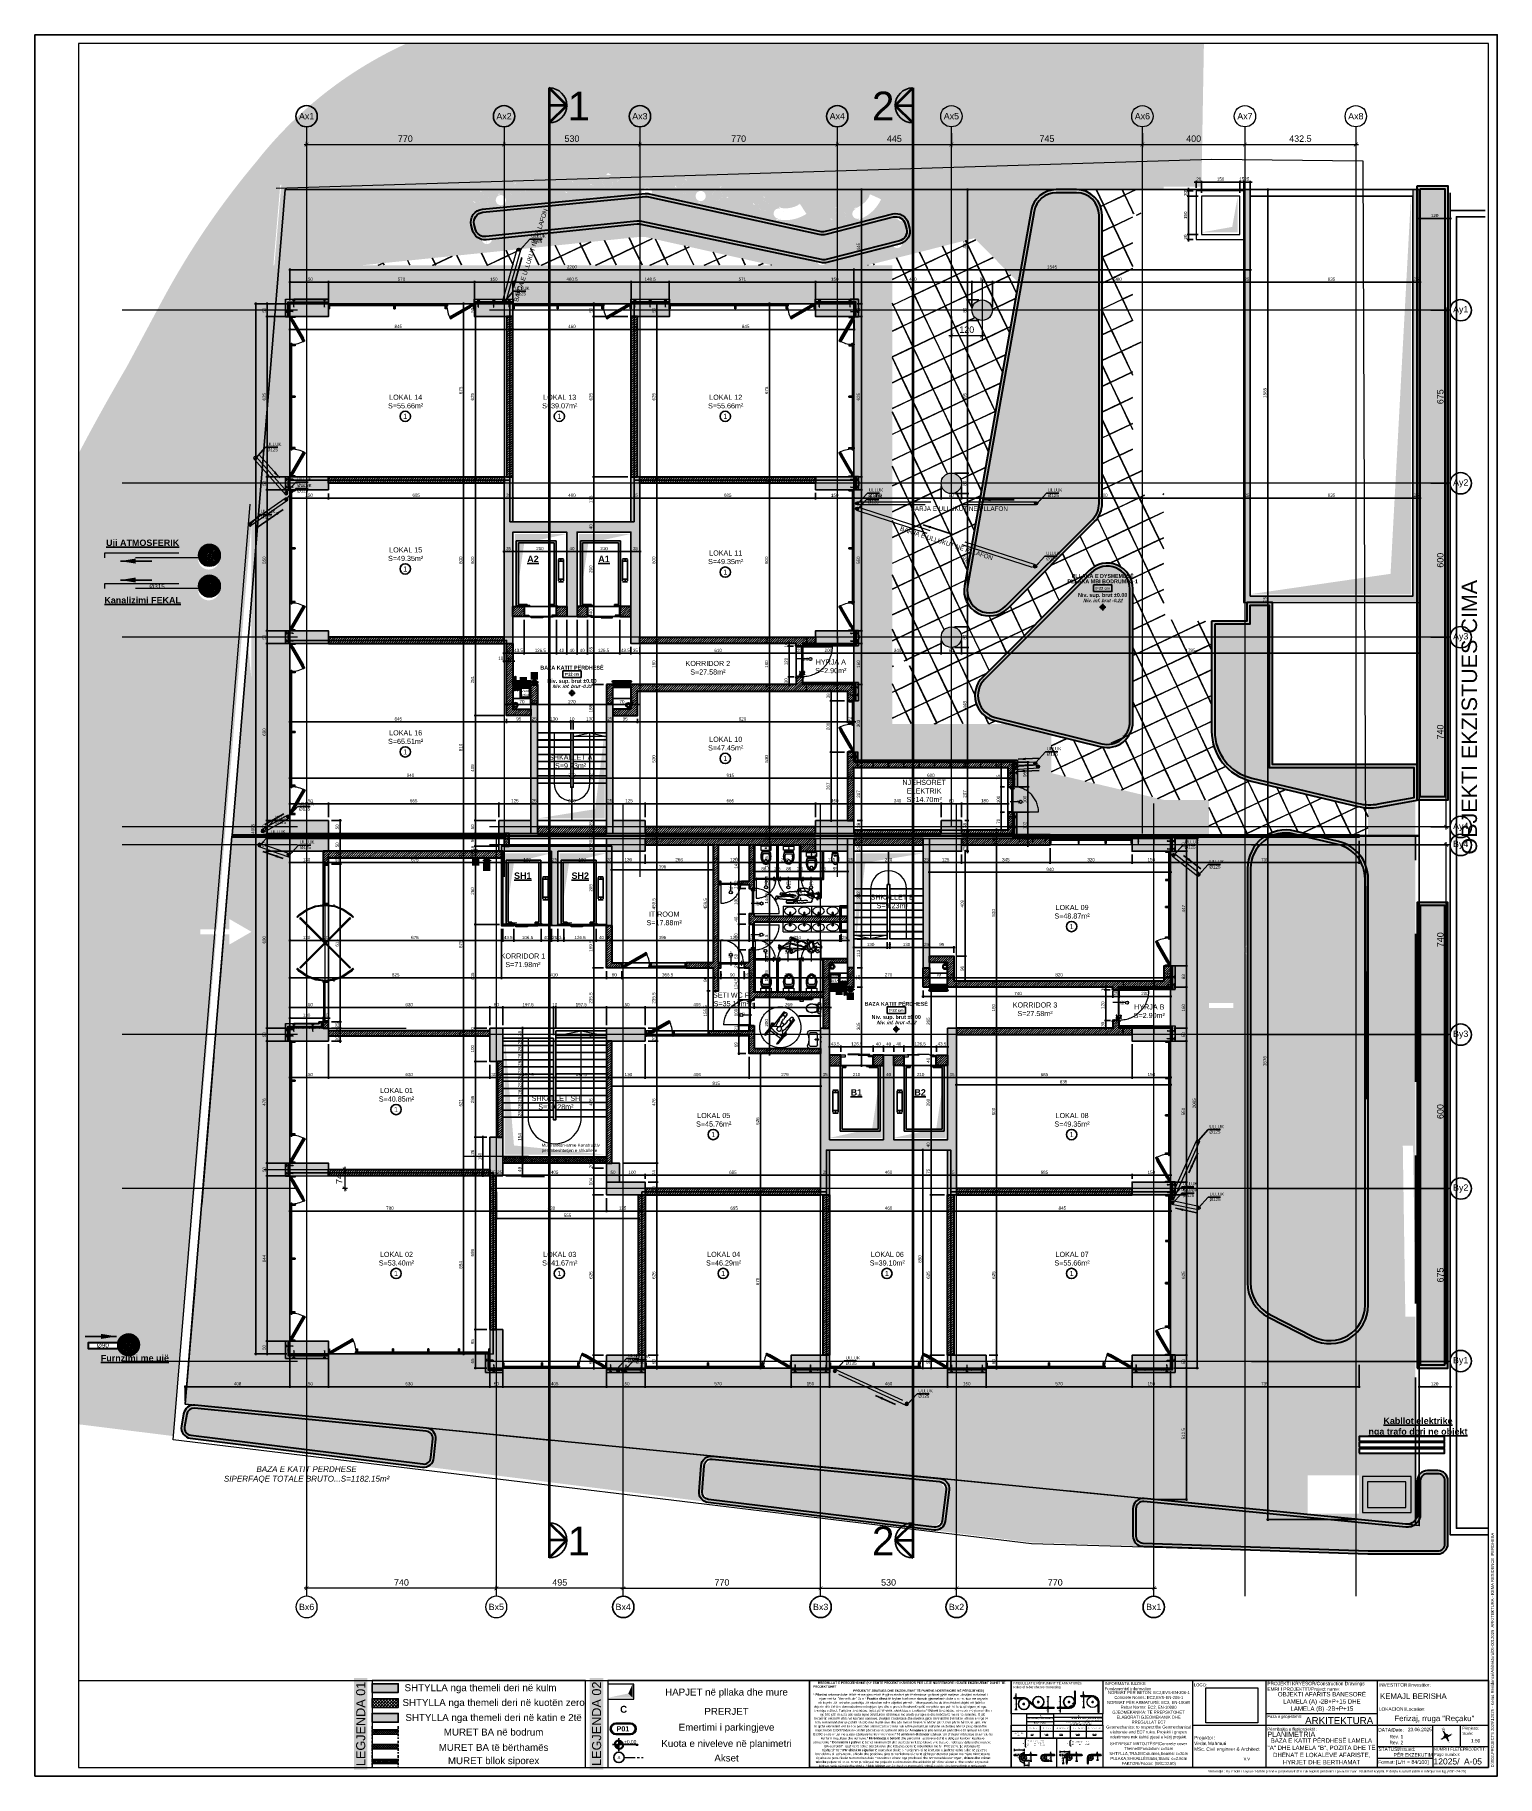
# Paper-space layout 'A05' of a CAD drawing. Header units: centimetres. Extents: x 265 to 1105, y 103 to 1103.
# The model-space entities are those that its viewports show. They can reach past a viewport. Long polylines and large blocks are cut down to what shows.
import ezdxf
from ezdxf.enums import TextEntityAlignment as Align

# ---------------------------------------------------------------- set-up
doc = ezdxf.new("R2010")
doc.units = ezdxf.units.CM
doc.header["$LTSCALE"] = 50
doc.header["$MEASUREMENT"] = 0
doc.set_wipeout_variables(frame=1)
for name, pattern in [('23486-A01$0${ Chain Double-Dash }', [0]), ('AUSGEZOGEN', [0]), ('AXES', [2, 1.25, -0.25, 0.25, -0.25]), ('CACHE', [0.375, 0.25, -0.125]), ('CACHE2', [4.7625, 3.175, -1.5875]), ('CONTINU', [0]), ('CORNER', [20, 0, -20]), ('DASHED2', [9.525, 6.35, -3.175]), ('Dot & Dashed', [335.138881, 158.75, -88.194444, 0, -88.194437]), ('Wipeout_Contour', [1000, 0, -1000])]:
    doc.linetypes.add(name, pattern=pattern)
doc.layers.get('0').update_dxf_attribs({"color": 8})
for name, color, linetype, lineweight in [('ACITOP', 214, 'Continuous', 18), ('ARCHITECTE', 252, 'Continuous', 13), ('BANJO', 160, 'Continuous', 9), ('BETON CACHE', 4, 'CACHE', 5), ('BETON HACHURE', 253, 'Continuous', 13), ('door', 44, 'Continuous', 5), ('ISOLATION', 252, 'Continuous', 0), ('JOINT JEKTO', 150, 'AXES', 35), ('KASETAT_Pen_No__22', 8, 'Continuous', 50), ('MACONNERIE COUPE', 7, 'Continuous', 30), ('MACONNERIE HACHURE', 253, 'Continuous', 13), ('mobilimi', 8, 'Continuous', 9), ('New_Archicad Doors_Pen_No__3', 8, 'Continuous', 13), ('New_SANITARI BANJO_Pen_No__75', 6, 'Continuous', 18), ('PERCEMENT', 253, 'Continuous', 20), ('WD_Corner', 154, 'Continuous', 5), ('WD_Dowel', 154, 'Continuous', 5), ('WD_Text_Legende', 154, 'AUSGEZOGEN', 5)]:
    doc.layers.add(name, color=color, linetype=linetype, lineweight=lineweight)
for name, color, linetype in [('AXES', 10, 'AXES'), ('BETON COUPE', 3, 'CONTINU'), ('BETON TRAME', 252, 'Continuous'), ('BETON VU', 2, 'Continuous'), ('BORD', 5, 'Continuous'), ('CARTOUCHE @ 1', 7, 'Continuous'), ('COTE', 1, 'Continuous'), ('COTE 50ème', 1, 'Continuous'), ('COUPE', 2, 'Continuous'), ('EMPRISE BATIMENT', 253, 'CACHE'), ('FASADA', 150, 'Continuous'), ('kabina', 120, 'Continuous'), ('New_Archicad Doors', 7, 'Continuous'), ('NIVEAU', 170, 'Continuous'), ('OBRA', 2, 'Continuous'), ('OMBRE', 253, 'Continuous'), ('PILIER', 7, 'Continuous'), ('STOP DESSIN', 1, 'AXES'), ('TALUS', 2, 'Continuous'), ('TEMPLATE', 7, 'Continuous'), ('TEXTE', 7, 'Continuous')]:
    doc.layers.add(name, color=color, linetype=linetype)
doc.layers.add('FMULT', color=150, linetype='Continuous', plot=False)
for name, color, linetype, lineweight, true_color in [('HORS GEL', 7, 'CACHE', 15, 0x00661a), ('HORS GEL COTE', 7, 'Continuous', 13, 0x00661a), ('KASETAT_Pen_No__176', 7, 'Continuous', 15, 0x93a0c6), ('New_Archicad Doors_Pen_No__43', 7, 'Continuous', 18, 0xff6600), ('New_Archicad Doors_Pen_No__9', 7, 'Continuous', 13, 0x3dad99), ('New_SANITARI BANJO_Pen_No__25', 7, 'Continuous', 18, 0x40a5ff)]:
    doc.layers.add(name, color=color, linetype=linetype, lineweight=lineweight, true_color=true_color)
doc.layers.add('HYPALON', color=7, linetype='Continuous', true_color=0xffaa00)
doc.layers.add('PREFA MUR SUP TRAME', color=7, linetype='Continuous', true_color=0xd7c7ff)
doc.layers.add('WD_Assist1', color=6, linetype='CORNER', lineweight=0, plot=False)
doc.styles.add('3.ABEA 1-50', font='arial.ttf', dxfattribs={"height": 12.5})
doc.styles.add('Arial', font='arialbd.ttf', dxfattribs={"height": 12.5})
doc.styles.add('BRMNAMES', font='swisseb.ttf', dxfattribs={"height": 20})
doc.styles.add('FA_Trebuchet 2.2 mm (cursiva-b.a)', font='trebucit.ttf', dxfattribs={"height": 2.2})
doc.styles.add('FN_TEXT_1.50', font='arial.ttf', dxfattribs={"height": 10})
doc.styles.add('GENERATED_STYLE_1', font='arial.ttf')
doc.styles.add('GENERATED_STYLE_2', font='arial.ttf')
doc.styles.add('GENERATED_STYLE_3', font='')
doc.styles.add('RS_TEXT_1.50', font='arial.ttf', dxfattribs={"height": 12.5})
doc.styles.add('RS_TXT_100', font='arial.ttf', dxfattribs={"height": 25})
doc.styles.add('RS_TXT_50', font='arial.ttf', dxfattribs={"height": 12.5})
doc.styles.add('SMA_TXT_CARTOUCHE', font='arialbd.ttf', dxfattribs={"height": 20})
doc.styles.add('style1', font='arial.ttf', dxfattribs={"height": 0.25})
doc.styles.add('style2', font='arialbd.ttf', dxfattribs={"height": 20})
doc.styles.add('style7', font='arialbd.ttf', dxfattribs={"height": 20})
doc.styles.get('GENERATED_STYLE_3').set_extended_font_data('Arial Black')
doc.linetypes.add('Zigzag', pattern='A,0.0001,[3,PROEJKTI IDEOR - KEMA INVEST1.Shx,S=0.111993,R=0,X=0,Y=-0.035278],-0.2,[131,ltypeshp.shx,S=0.2,R=0,X=-0.2,Y=0],-0.4,[131,ltypeshp.shx,S=0.2,R=180,X=0.2,Y=0],-0.2', length=0.8001)
doc.dimstyles.new('20CM_LINEAIRE', dxfattribs={"dimscale": 2, "dimtxt": 7, "dimasz": 2.5, "dimexe": 1.5, "dimexo": 2, "dimgap": 1, "dimtad": 1, "dimdec": 1, "dimrnd": 0.5, "dimzin": 9, "dimdsep": 46, "dimtxsty": 'Arial', "dimblk1": 'ARCHTICK', "dimblk2": 'ARCHTICK', "dimsah": 1, "dimcen": 2.5, "dimdle": 1.5, "dimclrt": 4, "dimadec": 0, "dimazin": 2, "dimtfac": 1, "dimtdec": 1, "dimtix": 1, "dimtmove": 2, "dimatfit": 3, "dimfxl": 1.5, "dimtolj": 1, "dimtzin": 0, "dimarcsym": 0})
doc.dimstyles.new('ISO-25', dxfattribs={"dimtxt": 2.5, "dimasz": 2.5, "dimexe": 1.25, "dimexo": 0.625, "dimtad": 1, "dimtxsty": 'Standard', "dimcen": 2.5, "dimadec": 0, "dimazin": 0, "dimtfac": 1, "dimtmove": 0, "dimatfit": 3, "dimfxl": 1, "dimarcsym": 0})
doc.dimstyles.new('RS_100CM_LINEAIRE', dxfattribs={"dimscale": 10, "dimtxt": 25, "dimasz": 1.5, "dimexe": 1, "dimexo": 2.5, "dimgap": 1, "dimtad": 1, "dimdec": 1, "dimrnd": 0.5, "dimdsep": 46, "dimtxsty": 'RS_TXT_100', "dimblk1": 'ARCHTICK', "dimblk2": 'ARCHTICK', "dimsah": 1, "dimcen": 2.5, "dimdle": 1, "dimclrt": 4, "dimadec": 0, "dimazin": 2, "dimtfac": 1, "dimtdec": 1, "dimtix": 1, "dimtmove": 2, "dimatfit": 3, "dimfxl": 1, "dimtolj": 1, "dimtzin": 0, "dimarcsym": 0})
doc.dimstyles.new('RS_50CM_LINEAIRE', dxfattribs={"dimscale": 5, "dimtxt": 12.5, "dimasz": 1.5, "dimexe": 1, "dimexo": 2.5, "dimgap": 1, "dimtad": 1, "dimdec": 1, "dimrnd": 0.5, "dimdsep": 46, "dimtxsty": 'RS_TXT_50', "dimblk1": 'ARCHTICK', "dimblk2": 'ARCHTICK', "dimsah": 1, "dimcen": 2.5, "dimdle": 1, "dimclrt": 4, "dimadec": 0, "dimazin": 2, "dimtfac": 1, "dimtdec": 1, "dimtix": 1, "dimtmove": 2, "dimatfit": 3, "dimfxl": 1, "dimtolj": 1, "dimtzin": 0, "dimarcsym": 0})
picture_1 = doc.add_image_def('image1.jpg', size_in_pixel=(341, 231))
pattern_1 = [(45, (504.1307755, -218.22437), (-0.00530330086, 0.00530330086), [])]
pattern_2 = [(45, (504.1307755, -225.442787), (-0.00530330086, 0.00530330086), [])]
pattern_3 = [(90, (-220232.7677, 5400.947), (-1.875, 3e-15), [])]
pattern_4 = [(135, (17730.709, -119780.4334), (-2.65165043, -2.65165043), []), (135, (17729.825, -119781.3173), (-2.65165043, -2.65165043), [1.25, -1.25]), (135, (17728.941, -119782.2012), (-2.65165043, -2.65165043), [1.25, -1.25])]
pattern_5 = [(135, (17730.709, -120380.4335), (-2.65165043, -2.65165043), []), (135, (17729.825, -120381.3174), (-2.65165043, -2.65165043), [1.25, -1.25]), (135, (17728.941, -120382.2012), (-2.65165043, -2.65165043), [1.25, -1.25])]
pattern_6 = [(25.38481918, (30089.38347, 37005.56056), (-0.1178913381, 0.2484484502), [0.2, -0.075]), (115.38481918, (30089.38347, 37005.56056), (-0.2484484502, -0.1178913381), [0.2, -0.075])]
pattern_7 = [(25.38482, (30090.2, 37005.95), (-38.96845, 82.123506), [90, -0.9]), (25.38482, (30089.81, 37006.76), (-38.96845, 82.123506), [90, -0.9]), (115.38482, (30089.81, 37006.76), (-82.123506, -38.96845), [90, -0.9]), (115.38482, (30089, 37006.37), (-82.123506, -38.96845), [90, -0.9])]

psp = doc.layouts.new('A05')

# ---------------------------------------------------------------- texts
at = {"layer": 'COUPE', "style": 'style7'}
psp.add_text('C', height=4, dxfattribs=at).set_placement((603.3, 141.7), align=Align.MIDDLE)
at = {"layer": 'TEMPLATE', "insert": (1102.6, 108.3), "char_height": 1.7, "attachment_point": 4, "rotation": 90, "style": 'SMA_TXT_CARTOUCHE'}
psp.add_mtext('{\\fArial|b0|i0|c0|p34;D:\\\\002.PROJECTS 2025\\\\12025 - Kema Residence\\\\Arkitektura\\\\05-0012025_ARKITEKTURA - KEMA RESIDENCE_PERDHESA}', dxfattribs=at)
at = {"layer": 'TEMPLATE', "color": 7, "linetype": 'Continuous', "lineweight": 35, "char_height": 2.6, "width": 50, "attachment_point": 5, "rotation": 90, "line_spacing_factor": 1.08637, "style": 'GENERATED_STYLE_1', "bg_fill": 1, "box_fill_scale": 1.5, "bg_fill_color": 9, "bg_fill_transparency": 0}
for s, insert in [('\\A1;{\\H2x;LEGJENDA 01}', (452.3, 133.3)), ('\\A1;{\\H2x;LEGJENDA 02}', (587.8, 133.4))]:
    psp.add_mtext(s, dxfattribs=dict(at, insert=insert))
at = {"layer": 'TEMPLATE', "color": 7, "linetype": 'Continuous', "lineweight": 35}
for s, insert, char_height, width, attachment_point, line_spacing_factor, style in [('\\A1;{\\H2x;SHTYLLA nga themeli deri në kulm}', (521.1, 153.5), 2, 88.493, 5, 1.08637, 'GENERATED_STYLE_1'), ('\\A1;{\\H2x;HAPJET në pllaka dhe mure}', (662.4, 151), 2, 88.493, 5, 1.08637, 'GENERATED_STYLE_1'), ('\\A1;\\pi2.7554;{\\fCentury Gothic|b1|i0|c0|p34;RREGULLAT E PËRGJITHSHME (KY ESHTE PROJEKTI KRYESOR PER LEJE NDERTIMORE - GJATE EKZEKUTIMIT DUHET TE PROJEKTOHET \\P\\pi23.10115;PROJEKTIT ZBATUES DHE EKZEKUTIMIT TË PUNËVE NDERTIMORE NË PËRGJITHËSI)\\P\\pi0.10105;* Piketimi\\fCentury Gothic|b0|i0|c0|p34; rekomandohet të bëhet me gjeodet në të gjitha etazhat për të eleminuar gabimet gjatë matjeve , devijimi maksimal i \\P\\pi3.20391;lejuar vertikal "themel-kulm" 2cm.* \\fCentury Gothic|b1|i0|c0|p34;Punët e dheut \\fCentury Gothic|b0|i0|c0|p34;të kryhen konform elaboratit gjeomekanik duke u konsultuar me organin \\P\\pi2.6467;mbikqyrës , të rrethohet punishtja , të mbrohen edhe objektet përreth . Nëse parcela ku do të ndërtohet objekti në fjalë ka \\P\\pi0.41081;objekte afër është e domosdoshme mbrojtja e tyre dhe e gropës (bodrumit) qoftë me pilota apo pahi të forta që sigurojnë nga \\P\\pi0.60921;shembja e dheut. Tamponi të vendoset sipas përshkrimit teknik faza e strukturës.* \\fCentury Gothic|b1|i0|c0|p34;Betoni\\fCentury Gothic|b0|i0|c0|p34; të vendoset në vepër me pompë dhe i \\P\\pi4.08412;njejti të jetë i klasës adekuata sipas strukturës i dëshmuar me ateste paraprake dhe kubëza të marra në punishte. Gjatë \\P\\pi0.81556;betonimit betoni të vibrohet konform normave. Devijimi i trashësisë dhe niveleta gjatë rrafshimit të betonit të jetë më e vogë se \\P\\pi0.85931;1cm. Rekomandohet qe pahitë në çdo mes të pllakave dhe çdo mes të trajeve të ndriten për 2.0cm për të barazuar ujen. Për \\P\\pi0.76519;të gjitha elementet vertikale të përdohet betoni C30/37 (nëse nuk është përcaktuar ndryshe në detale) ndërsa për pllakat dhe \\P\\pi1.43596;trajet betoni C30/37(nëse nuk është përcaktuar ndryshe në detale)* \\fCentury Gothic|b1|i0|c0|p34;Armatura\\fCentury Gothic|b0|i0|c0|p34; të jetë armaturë periodike e brinjësuar e klasës \\P\\pi0.11342;B500C e dëshmuar me ateste adekuate konform normave.* \\fCentury Gothic|b1|i0|c0|p34;Të përdoren distencer\\fCentury Gothic|b0|i0|c0|p34; adekuat për shtresën mbrojtëse të armaturës \\P\\pi4.54367;konform rregullave dhe normave.* \\fCentury Gothic|b1|i0|c0|p34;Mirëmbajtja e betonit\\fCentury Gothic|b0|i0|c0|p34; dhe përdorimi i adtitiveve është e obliguar konform kushteve \\P\\pi0.02328;atmosferike.* \\fCentury Gothic|b1|i0|c0|p34;Demontimi i pahive\\fCentury Gothic|b0|i0|c0|p34; të bëhet minimum 20 ditë pas betonimit të pllakave dhe trajeve , ndërsa shtyllave dhe mureve \\P\\pi6.61166;BA demontimi i pahive të bëhet pas 24orëve dhe këto posicione të mbeshtillen me foli PVC për ujitje vetanake të \\P\\pi5.00853;mjaftueshme.* \\fCentury Gothic|b1|i0|c0|p34;Për shkak të sigurisë\\fCentury Gothic|b0|i0|c0|p34; të montohen skelet e nevojshme si në konturën e jashtme ashtu edhe në pjesët e \\P\\pi1.38824;brendshme si: ashensorë , shkallë dhe posicione tjera të rrezikshme si dhe të gjithë punëtorët të paisen me mjete mbrojtëse të \\P\\pi1.53185;sigurisë në punë.Skelet të montohen duke rrespektuar kriteret nga prodhuesi dhe normat adekuate* \\fCentury Gothic|b1|i0|c0|p34;Dyer , dritare dhe vrimat \\P\\pi1.46733;teknike\\fCentury Gothic|b0|i0|c0|p34; patjeter të konsultohet punëkryesi me projektin e arkitekturës dhe arkitektin për dimensionet e  dhe vendet e tyre,nuk \\P\\pi3.25737;lejohen hapje në traje dhe shtylla. * \\fCentury Gothic|b1|i0|c0|p34;Nuk lejohet\\fCentury Gothic|b0|i0|c0|p34; asnjë ndryshim eventual të ndonjë posicioni pa konsultimin e projektantit.}', (712.1, 157.6), 1.3, 112.067, 1, 1.049525, 'GENERATED_STYLE_3'), ('\\A1;PROJEKTI KRYESOR/Construction Drawings', (973.1, 156.2), 1.96, 62.194, 4, 1.111924, 'GENERATED_STYLE_2'), ('\\A1;EMRI I PROJEKTIT/Project name:', (973.1, 153), 1.96, 62.194, 4, 1.111924, 'GENERATED_STYLE_2'), ('\\A1;INVESTITORI/Investitor: ', (1037.1, 155.7), 1.96, 33.702, 4, 1.111924, 'GENERATED_STYLE_2'), ('\\A1;{\\H2x;SHTYLLA nga themeli deri në kuotën zero}', (528.6, 145), 2, 105.314, 5, 1.08637, 'GENERATED_STYLE_1'), ('\\A1;{\\H2x;PRERJET}', (662.4, 140.5), 2, 88.493, 5, 1.08637, 'GENERATED_STYLE_1'), ('\\A1;LOKACIONI/Location: ', (1037.1, 141.8), 1.96, 33.702, 4, 1.111924, 'GENERATED_STYLE_2'), ('\\A1;{\\H2x;SHTYLLA nga themeli deri në katin e 2të}', (528.6, 136.4), 2, 105.314, 5, 1.08637, 'GENERATED_STYLE_1'), ('\\A1;{\\H2x;MURET BA në bodrum}', (528.6, 128.6), 2, 105.314, 5, 1.08637, 'GENERATED_STYLE_1'), ('\\A1;{\\H2x;Emertimi i parkingjeve}', (662.4, 130.8), 2, 88.493, 5, 1.08637, 'GENERATED_STYLE_1'), ('\\A1;{\\H2x;ARKITEKTURA}', (1014.3, 135.2), 2, 43.604, 5, 1.08637, 'GENERATED_STYLE_1'), ('\\A1;23.06.2025', (1053.8, 130.1), 1.96, 13.659, 4, 1.111924, 'GENERATED_STYLE_2'), ('\\A1;{\\H2x;MURET BA të bërthamës}', (528.6, 119.8), 2, 105.314, 5, 1.08637, 'GENERATED_STYLE_1'), ('\\A1;{\\H2x;Kuota e niveleve në planimetri}', (662.4, 121.5), 2, 88.493, 5, 1.08637, 'GENERATED_STYLE_1'), ('\\A1;\\pi5.01179;1:50', (1085, 123.6), 1.96, 14.923, 4, 1.111924, 'GENERATED_STYLE_2'), ('\\A1;{\\H2x;MURET bllok siporex}', (528.6, 111.6), 2, 105.314, 5, 1.08637, 'GENERATED_STYLE_1'), ('\\A1;{\\H2x;Akset}', (662.4, 113.7), 2, 88.493, 5, 1.08637, 'GENERATED_STYLE_1'), ('\\A1;Format: {\\H1.0833x;[L/H = 84/100]}', (1036.8, 111.1), 1.96, 30.62, 4, 1.111924, 'GENERATED_STYLE_2')]:
    psp.add_mtext(s, dxfattribs=dict(at, insert=insert, char_height=char_height, width=width, attachment_point=attachment_point, line_spacing_factor=line_spacing_factor, style=style))
at = {"layer": 'TEMPLATE', "style": 'style1'}
for s, insert, char_height, width, attachment_point in [('{\\H0.75x;RREGULLAT E PËRPUNIMIT TË ARMATURËS\\PRules of rebar shapes processing }', (827.2, 157.3), 1.737, 41.44, 1), ('{\\fSymbol|b0|i0|c2|p18;Æ}', (866.6, 150.9), 0.651, 1.187, 1), ('\\A1;INFORMATA BAZIKE\\PFondamental information', (879.6, 157.3), 1.737, 41.44, 1), ('\\A1;\\pi1.931;NORMAT PËR BETON: EC2,EVS-EN-206-1\\P\\pi5.59249;Concrete Norms: EC2,EVS-EN-206-1\\P\\pi1.3738;NORMAT PËR ARMATURË: EC2, EN-10080\\P\\pi9.22615;Rebar Norms: EC2, EN-10080\\P\\pi4.41606;GJEOMEKANIKA: TË RREPSKTOHET \\P\\pi6.86111;ELABORATI GJEOMEKANIK DHE \\P\\pi15.49389;RREGULLAT EC7\\P\\pi0.90415;Geomechanics: to respect the Geomechanical \\P\\pi3.22223;elaborate and EC7 rules. Projekti i gropes \\P\\pi3.05119;ndertimore nuk është pjesë e këtij projekti. ', (879.6, 152.2), 1.7, 50.226, 1), ('{\\fSymbol|b0|i0|c2|p18;Æ}', (827.8, 149.7), 0.651, 1.187, 1), ('{\\fSymbol|b0|i0|c2|p18;Æ}', (846.1, 141.5), 0.651, 1.187, 1), ('{\\fSymbol|b0|i0|c2|p18;Æ}', (853.1, 141.3), 0.651, 1.187, 1), ('{\\fEras Medium ITC|b0|i0|c0|p34;\\H0.75x;Ganxha rrethore, këndrejtë dhe kthesa}', (835.1, 136.7), 0.868, 15.31, 1), ('{\\fSymbol|b0|i0|c2|p18;\\H0.75x;Æ \\fArial|b0|i0|c0|p34;\\H0.94444x;< 20 mm}', (836.5, 131.2), 0.868, 4.405, 1), ('{\\H0.75x;diametri i shufrës}', (838.9, 134.1), 0.868, 7.61, 1), ('{\\H1.1364x;D\\H0.53333x;2}', (842.4, 138.4), 0.868, 1.187, 1), ('{\\fSymbol|b0|i0|c2|p18;\\H0.75x;Æ \\H0.94444x;³ \\fArial|b0|i0|c0|p34;20 mm}', (848.4, 131.2), 0.868, 6.964, 3), ('{\\H0.75x;> 100 mm dhe \\fSymbol|b0|i0|c2|p18; \\fArial|b0|i0|c0|p34;\\H0.94444x;> 7\\fSymbol|b0|i0|c2|p18;\\H1x;Æ}', (850.8, 131.2), 0.8684, 8.491, 1), ('{\\H0.75x;vlera minimale e shtresës mbrojtëse, normal mbi rrafshin e përkuljes}', (872.2, 134.6), 0.868, 16.596, 3), ('{\\H0.75x;> 50 mm dhe \\fSymbol|b0|i0|c2|p18; \\fArial|b0|i0|c0|p34;\\H0.94444x;> 3\\fSymbol|b0|i0|c2|p18;Æ}', (860.2, 131.2), 0.8684, 8.491, 1), ('{\\H1.1364x;D\\H0.53333x;1}', (864.2, 138.4), 0.868, 1.187, 1), ('{\\fSymbol|b0|i0|c2|p18;\\H0.75x;£\\fMS Shell Dlg|b0|i0|c0|p0; \\fArial|b0|i0|c0|p34;\\H0.99997x;50 mm dhe \\fSymbol|b0|i0|c2|p18; \\fArial|b0|i0|c0|p34;\\H0.94444x;> 3\\fSymbol|b0|i0|c2|p18;Æ}', (869.7, 131.2), 0.8684, 8.491, 1), ('{\\H0.75x;ARMATURA\\P    S500}', (827.9, 128.3), 0.868, 4.405, 1), ('{\\H0.75x;Δl\\H0.50505x;k\\H1.98x;=}', (832.3, 122.4), 0.868, 4.405, 1), ('{\\H0.75x;11\\fSymbol|b0|i0|c2|p18;Æ \\fArial|b0|i0|c0|p34;\\H0.94444x;           për \\fSymbol|b0|i0|c2|p18;\\H1.0588x; \\fArial|b0|i0|c0|p34;\\H0.94444x;10\\fSymbol|b0|i0|c2|p18;\\H1.0588x;£ Æ £20}', (834.4, 122.6), 0.8684, 11.474, 1), ('{\\H0.75x;13\\fSymbol|b0|i0|c2|p18;Æ \\fArial|b0|i0|c0|p34;\\H0.94444x;           për \\fSymbol|b0|i0|c2|p18;\\H1.0588x;        \\H0.99997x;Æ >20}', (834.4, 121.4), 0.8684, 10.901, 1), ('{\\H0.75x;7\\fSymbol|b0|i0|c2|p18;Æ \\fArial|b0|i0|c0|p34;\\H0.94444x;+4.0cm  për       \\fSymbol|b0|i0|c2|p18;\\H1.0588x;Æ£\\fArial|b0|i0|c0|p34;\\H0.94444x;10}', (835, 123.9), 0.8684, 11.068, 1), ('{\\fSymbol|b0|i0|c2|p18;\\H0.75x;||\\L 4Æ \\l||}', (836.4, 127.7), 0.868, 2.741, 1), ('{\\fSymbol|b0|i0|c2|p18;\\H0.75x;||\\L 7Æ \\l||}', (847.6, 127.7), 0.868, 2.741, 3), ('{\\fSymbol|b0|i0|c2|p18;\\H0.75x;||\\L 10Æ \\l||}', (856, 127.7), 0.868, 3.68, 3), ('{\\H0.75x;Δl\\H0.50505x;k\\H1.98x;=}', (858, 122.4), 0.868, 4.405, 1), ('{\\H0.75x;11\\fSymbol|b0|i0|c2|p18;Æ \\fArial|b0|i0|c0|p34;\\H0.94444x;           për \\fSymbol|b0|i0|c2|p18;\\H1.0588x;        \\H0.99997x;Æ \\H1.3334x;³\\H0.74996x;10}', (860.2, 122.1), 0.8684, 10.949, 1), ('{\\H0.75x;3\\fSymbol|b0|i0|c2|p18;Æ \\fArial|b0|i0|c0|p34;\\H0.94444x;+ 8.0cm  për      \\fSymbol|b0|i0|c2|p18;\\H1.0588x;Æ£\\fArial|b0|i0|c0|p34;\\H0.94444x;10}', (860.7, 123.4), 0.8684, 10.088, 1), ('{\\fSymbol|b0|i0|c2|p18;\\H0.75x;||\\L 15Æ \\l||}', (865.7, 127.7), 0.868, 3.68, 3), ('{\\fSymbol|b0|i0|c2|p18;\\H0.75x;||\\L 20Æ \\l||}', (875.2, 127.7), 0.868, 3.68, 3), ('\\A1;\\pi3.02603;SHTRESAT MBTOJTËSE/Concrete cover\\P\\pi11.17292;Themelt/Fondation: c=5cm \\P\\pi2.688;SHTYLLA,TRAJE/Columns,Beams: c=3cm\\P\\pi3.31651;PLLAKA,SHKALLË/Slabs,Stairs: c=2.5cm\\P\\pi9.69557;FAKTORI/Factor: (W/C=0.50)', (879.6, 122.8), 1.7, 50.319, 1), ('{\\fSymbol|b0|i0|c2|p18;\\H0.75x;D\\fArial|b0|i0|c0|p34;l\\H0.46667x;k}', (829.8, 119.1), 0.868, 3.887, 1), ('{\\H0.75x;4\\fSymbol|b0|i0|c2|p18;Æ\\fArial|b0|i0|c0|p34;\\H0.94444x;>4.0cm}', (832.8, 110.7), 0.868, 4.405, 1), ('{\\fSymbol|b0|i0|c2|p18;Æ}', (836.3, 116.8), 0.651, 1.187, 1), ('{\\fSymbol|b0|i0|c2|p18;Æ}', (847.8, 116.8), 0.651, 1.187, 1), ('{\\fSymbol|b0|i0|c2|p18;\\H0.75x;D\\fArial|b0|i0|c0|p34;l\\H0.46667x;k}', (856, 118.1), 0.868, 3.887, 1), ('{\\fSymbol|b0|i0|c2|p18;Æ}', (862.6, 116.8), 0.651, 1.187, 1), ('{\\fSymbol|b0|i0|c2|p18;Æ}', (874.5, 116.8), 0.651, 1.187, 1)]:
    psp.add_mtext(s, dxfattribs=dict(at, insert=insert, char_height=char_height, width=width, attachment_point=attachment_point))
at = {"layer": 'TEMPLATE', "color": 7, "linetype": 'Continuous', "lineweight": 35, "attachment_point": 4}
for s, insert, char_height, style in [('\\A1;LOGO:', (930.8, 155.7), 1.74, 'GENERATED_STYLE_1'), ('\\A1;v.v', (959.5, 113.3), 1.96, 'GENERATED_STYLE_2')]:
    psp.add_mtext(s, dxfattribs=dict(at, insert=insert, char_height=char_height, style=style))
at = {"layer": 'TEMPLATE', "color": 244, "linetype": 'Continuous', "lineweight": 13, "true_color": 0x991b1e, "attachment_point": 1, "style": 'GENERATED_STYLE_1'}
for s, insert, char_height, width, line_spacing_factor in [('\\A1;\\pi6.06394;OBJEKTI AFARITS BANESORË \\P\\pi9.2077;LAMELA (A) -2B+P+15 DHE \\P\\pi13.3559;LAMELA (B) -2B+P+15', (973, 151.6), 2.5, 62.423, 0.993276), ('\\A1;KEMAJL BERISHA', (1037.8, 150.9), 3.2, 61.796, 0.993276), ('\\A1;\\pi8.23303;Ferizaj, rruga "Reçaku"', (1037.8, 138.1), 3.2, 61.796, 0.993276), ('\\A1;\\pi1.9112;BAZA E KATIT PËRDHESË LAMELA \\P\\pi0.06434;"A" DHE LAMELA "B", POZITA DHE TË \\P\\pi3.2405;DHËNAT E LOKALEVE AFARISTE, \\P\\pi8.85526;HYRJET DHE BERTHAMAT', (973.1, 125), 2.5, 61.796, 0.993276), ('\\A1;PLANIMETRIA', (973.1, 128.8), 2.95, 61.796, 0.993276), ('\\A1;A-05', (1086, 113.5), 3.5, 14.138, 1.040905)]:
    psp.add_mtext(s, dxfattribs=dict(at, insert=insert, char_height=char_height, width=width, line_spacing_factor=line_spacing_factor))
at = {"layer": 'TEMPLATE', "char_height": 0.868, "attachment_point": 1, "rotation": 90, "style": 'style1'}
for s, insert, width in [('{\\H0.75x;D\\H0.46667x;1}', (827.8, 144.4), 1.187), ('{\\H0.75x;D\\H0.46667x;1}', (846.2, 145.6), 1.187), ('{\\H0.75x;D\\H0.46667x;1}', (853.2, 145.6), 1.187), ('{\\H0.75x;D\\H0.46667x;1}', (866.6, 145.6), 1.187), ('{\\fSymbol|b0|i0|c2|p18;\\H0.75x;180°}', (829.6, 112.9), 1.705), ('{\\H0.75x;D\\H0.46667x;2}', (836.3, 113.3), 1.187), ('{\\H0.75x;D\\H0.46667x;2}', (847.9, 113.3), 1.187), ('{\\H0.75x;8\\fSymbol|b0|i0|c2|p18;Æ\\fArial|b0|i0|c0|p34;\\H0.94444x;>8.0cm}', (854.9, 110.7), 4.405), ('{\\fSymbol|b0|i0|c2|p18;\\H0.75x;90°}', (856.4, 115.8), 1.705), ('{\\H0.75x;D\\H0.46667x;2}', (862.7, 113.3), 1.187), ('{\\H0.75x;D\\H0.46667x;2}', (874.6, 113.4), 1.187)]:
    psp.add_mtext(s, dxfattribs=dict(at, insert=insert, width=width))
at = {"layer": 'TEMPLATE', "insert": (877.9, 136.8), "char_height": 0.868, "attachment_point": 3, "style": 'style1'}
psp.add_mtext('{\\fEras Medium ITC|b0|i0|c0|p34;\\H0.75x;Shufrat e lakuara dhe shufrat tjera të kthyera\\P në nyjet e elementeve}', dxfattribs=at)
at = {"layer": 'TEMPLATE', "color": 7, "linetype": 'Continuous', "lineweight": 13, "char_height": 1.739, "attachment_point": 1, "style": 'GENERATED_STYLE_1'}
for s, insert, width, line_spacing_factor in [('\\A1;Faza e projektimit:', (973.1, 138.4), 57.265, 0.993276), ('\\A1;{\\fArial|b0|i0|c0|p34;Përmbajtja e fletëprojektit :}', (973.1, 131.2), 57.265, 0.993276), ('\\A1;{\\H0.94864x;NUMRI I FLETËPROJEKTIT\\H1.05414x;:\\PPage number:}', (1068.7, 119.7), 31.622, 1.040905)]:
    psp.add_mtext(s, dxfattribs=dict(at, insert=insert, width=width, line_spacing_factor=line_spacing_factor))
at = {"layer": 'TEMPLATE', "color": 7, "linetype": 'Continuous', "lineweight": 35, "attachment_point": 4, "line_spacing_factor": 1.111924, "style": 'GENERATED_STYLE_2'}
for s, insert, char_height in [('\\A1;DATA/Date:', (1036.8, 129.9), 1.96), ('\\A1;Përpjesa:\\PScale:', (1085.1, 129.4), 1.6), ('\\A1;Rev. 1', (1043.2, 126), 1.96), ('\\A1;Rev. 2', (1043.2, 122.6), 1.96), ('\\A1;STATUSI/Issued:', (1036.9, 118.8), 1.96)]:
    psp.add_mtext(s, dxfattribs=dict(at, insert=insert, char_height=char_height))
at = {"layer": 'TEMPLATE', "color": 7, "linetype": 'Continuous', "lineweight": 35, "style": 'GENERATED_STYLE_2'}
for s, insert, char_height, width, attachment_point in [('\\A1;Projektoi :      \\PVedat Mahmuti\\PMSc. Civil engineer & Architect', (931, 121.8), 1.96, 40.852, 4), ("\\A1;Vëmendje : Ky model i Layout-it është pronë e projektuesit dhe nuk lejohet përdorimi i pa-autorizuar ! Ndalohet kopjimi. E drejta e autorit është e mbrojur me ligj.(VSF-'24-25)", (1013.1, 105.9), 1.3858, 156.611, 5)]:
    psp.add_mtext(s, dxfattribs=dict(at, insert=insert, char_height=char_height, width=width, attachment_point=attachment_point))
at = {"layer": 'TEMPLATE', "color": 7, "linetype": 'Continuous', "lineweight": 13, "ltscale": 100, "insert": (1068.1, 115.5), "char_height": 2, "width": 31.515, "attachment_point": 6, "style": 'GENERATED_STYLE_1'}
psp.add_mtext('\\A1;PËR EKZEKUTIM', dxfattribs=at)
at = {"layer": 'TEMPLATE', "color": 7, "linetype": 'Continuous', "lineweight": 13, "ltscale": 100, "insert": (1068.5, 113.5), "char_height": 3.5, "width": 15.915, "attachment_point": 1, "line_spacing_factor": 1.040905, "style": 'GENERATED_STYLE_1'}
psp.add_mtext('\\A1;12025/', dxfattribs=at)

msp = doc.modelspace()

# ---------------------------------------------------------------- texts
at = {"layer": 'COTE 50ème'}
for s, insert, char_height, width, attachment_point, style in [('1', (68786.17, -49145.05), 112.5, 212.0771, 1, '3.ABEA 1-50'), ('2', (70060.62, -49145.05), 112.5, 212.0771, 3, '3.ABEA 1-50'), ('Murë Beton-arme Konstruktiv per mbeshtetjen e shkalleve', (68684.51, -53247), 12.5, 249.8564, 1, 'RS_TEXT_1.50'), ('1', (68786.17, -54740.37), 112.5, 212.0771, 1, '3.ABEA 1-50'), ('2', (70060.62, -54740.37), 112.5, 212.0771, 3, '3.ABEA 1-50')]:
    msp.add_mtext(s, dxfattribs=dict(at, insert=insert, char_height=char_height, width=width, attachment_point=attachment_point, style=style))
at = {"layer": 'door', "rotation": 180, "style": 'GENERATED_STYLE_1'}
for s, insert, char_height, attachment_point in [('\\A1;\\pt0;212', (69722.88, -51356.21), 7, 1), ('\\A1;\\pt0;100', (69723.25, -51365.79), 7, 1), ('\\A1;\\pt0;0', (69735.87, -51354.03), 7, 7), ('\\A1;\\pt0;100', (70541.4, -51912.74), 7, 3), ('\\A1;\\pt0;240', (70543.57, -51923.2), 7, 3), ('\\A1;\\pt0;P1', (70557.92, -51911.82), 5.6, 9), ('\\A1;\\pt0;212', (70957.88, -52696.21), 7, 1), ('\\A1;\\pt0;100', (70958.25, -52705.79), 7, 1), ('\\A1;\\pt0;0', (70970.87, -52694.03), 7, 7)]:
    msp.add_mtext(s, dxfattribs=dict(at, insert=insert, char_height=char_height, attachment_point=attachment_point))
at = {"layer": 'door', "style": 'GENERATED_STYLE_1'}
for s, insert, char_height, attachment_point in [('\\A1;\\pt0;100', (69515.23, -52309.24), 7, 7), ('\\A1;\\pt0;240', (69517.4, -52319.7), 7, 7), ('\\A1;\\pt0;P1', (69538.69, -52308.32), 5.6, 1), ('\\A1;\\pt0;P1', (69459.42, -52742.82), 5.6, 3), ('\\A1;\\pt0;240', (69473.77, -52754.2), 7, 9), ('\\A1;\\pt0;100', (69475.94, -52743.74), 7, 9)]:
    msp.add_mtext(s, dxfattribs=dict(at, insert=insert, char_height=char_height, attachment_point=attachment_point))
at = {"layer": 'HYPALON', "color": 7, "char_height": 16, "width": 185.056, "attachment_point": 5, "rotation": 180, "style": 'RS_TEXT_1.50'}
for s, insert in [('H', (68613.02, -51442.66)), ('S9', (68656.42, -51422.91))]:
    msp.add_mtext(s, dxfattribs=dict(at, insert=insert))
at = {"layer": 'HYPALON', "color": 7, "char_height": 16, "width": 185.056, "attachment_point": 5, "style": 'RS_TEXT_1.50'}
for s, insert in [('H', (68427.2, -52149.06)), ('S9', (68470.6, -52168.81)), ('H', (69845.24, -52652.44)), ('S9', (69888.64, -52672.2))]:
    msp.add_mtext(s, dxfattribs=dict(at, insert=insert))
at = {"layer": 'NIVEAU', "style": 'style2'}
for s, p in [('PLLAKA MBI BODRUMIN -1', (70873.18, -51054.74)), ('PLLAKA E DYSHEMESË', (70873.18, -51032.12)), ('Niv. sup. brut %%P0.00', (70873.18, -51109.95)), ('BAZA KATIT PËRDHESË', (68803.1, -51389.62)), ('Niv. sup. brut %%P0.00', (68803.1, -51444.83)), ('BAZA KATIT PËRDHESË', (70067.86, -52700.37)), ('Niv. sup. brut %%P0.00', (70067.86, -52755.58))]:
    msp.add_text(s, height=15, dxfattribs=at).set_placement(p, align=Align.MIDDLE)
at = {"layer": 'NIVEAU', "style": 'Arial', "oblique": 20}
for p in [(70873.18, -51129.12), (68803.1, -51464), (70067.86, -52774.75)]:
    msp.add_text('Niv. inf. brut -0.22', height=13.125, dxfattribs=at).set_placement(p, align=Align.MIDDLE)
at = {"layer": 'NIVEAU', "style": 'style2'}
for p in [(70873.18, -51081.74), (68803.1, -51416.62), (70067.86, -52727.37)]:
    msp.add_text('t=22 cm', height=10.792, dxfattribs=at).set_placement(p, align=Align.MIDDLE_CENTER)
at = {"layer": 'TEXTE', "style": 'RS_TEXT_1.50'}
for s, insert, char_height, width, attachment_point, rotation in [('BARJA E ULLUKUT NE PLLAFON', (68642.44, -49783.01), 17.5, 958.4363, 5, 72.067304), ('BARJA E ULLUKUT NE PLLAFON', (70264.18, -50906.25), 17.5, 958.4363, 5, 342.067304), ('OBJEKTI EKZISTUES CIMA', (72303.67, -51584.65), 60, 1243.1713, 5, 90), ('Electrical', (70267.19, -52638.52), 12.5, 4.547473508864641e-13, 4, 180), ('Electrical', (70267.19, -52638.52), 12.5, 4.547473508864641e-13, 4, 180)]:
    msp.add_mtext(s, dxfattribs=dict(at, insert=insert, char_height=char_height, width=width, attachment_point=attachment_point, rotation=rotation))
for s, insert, char_height, width, attachment_point in [('ULLUK\\P%%C125', (68644.66, -49702.51), 12.5, 4.547473508864641e-13, 1), ('ULLUK\\P%%C125', (68580.92, -49905.88), 12.5, 4.547473508864641e-13, 1), ('LOKAL 14\\PS=55.66m²', (68154.49, -50353.64), 20, 187.8585, 5), ('LOKAL 13\\PS=39.07m²', (68755.43, -50353.64), 20, 187.8585, 5), ('LOKAL 12\\PS=55.66m²', (69402.76, -50353.64), 20, 187.8585, 5), ('1', (68152.83, -50411.24), 20, 187.8585, 5), ('1', (68152.83, -50411.24), 20, 187.8585, 5), ('1', (68753.77, -50411.24), 20, 187.8585, 5), ('1', (68753.77, -50411.24), 20, 187.8585, 5), ('1', (69401.11, -50411.24), 20, 187.8585, 5), ('1', (69401.11, -50411.24), 20, 187.8585, 5), ('ULLUK\\P%%C125', (67613.44, -50514.22), 12.5, 4.547473508864641e-13, 1), ('ULLUK\\P%%C125', (67731.73, -50650.52), 12.5, 4.547473508864641e-13, 1), ('ULLUK\\P%%C125', (67731.67, -50674.84), 12.5, 4.547473508864641e-13, 1), ('ULLUK\\P%%C125', (69957.75, -50717.54), 12.5, 4.547473508864641e-13, 1), ('ULLUK\\P%%C125', (69960.77, -50692.6), 12.5, 4.547473508864641e-13, 1), ('ULLUK\\P%%C125', (70659.49, -50692.6), 12.5, 4.547473508864641e-13, 1), ('ULLUK\\P%%C125', (67590.04, -50775.74), 12.5, 4.547473508864641e-13, 1), ('BARJA E ULLUKUT NE PLLAFON', (70313.89, -50771.22), 17.5, 958.4363, 5), ('{\\fArial|b1|i0|c0|p34;\\LUji ATMOSFERIK}', (67128.53, -50908), 25, 958.4363, 5), ('LOKAL 15\\PS=49.35m²', (68154.49, -50948.72), 20, 187.8585, 5), ('1', (68152.83, -51006.32), 20, 187.8585, 5), ('1', (68152.83, -51006.32), 20, 187.8585, 5), ('{\\fArial|b1|i0|c0|p34;\\LA2}', (68650.92, -50967.36), 25, 958.4363, 5), ('{\\fArial|b1|i0|c0|p34;\\LA1}', (68928.07, -50967.36), 25, 958.4363, 5), ('LOKAL 11\\PS=49.35m²', (69402.76, -50961.03), 20, 187.8585, 5), ('ULLUK\\P%%C125', (70653.07, -50939.14), 12.5, 4.547473508864641e-13, 1), ('1', (69401.11, -51018.63), 20, 187.8585, 5), ('1', (69401.11, -51018.63), 20, 187.8585, 5), ('{\\fArial|b1|i0|c0|p34;\\LKanalizimi FEKAL}', (67128.53, -51128.31), 25, 958.4363, 5), ('%%C315', (67184.73, -51074.92, 62223.4), 17.5, 958.4363, 5), ('KORRIDOR 2\\PS=27.58m²', (69333.11, -51391.65), 20, 187.8585, 5), ('HYRJA A\\PS=2.90m²', (69812.79, -51386.18), 20, 187.8585, 5), ('Electrical', (68963.95, -51456.2), 12.5, 4.547473508864641e-13, 4), ('Electrical', (68963.95, -51456.2), 12.5, 4.547473508864641e-13, 4), ('LOKAL 16\\PS=65.51m²', (68154.49, -51662.22), 20, 187.8585, 5), ('LOKAL 10\\PS=47.45m²', (69402.76, -51687.55), 20, 187.8585, 5), ('1', (68152.83, -51719.82), 20, 187.8585, 5), ('1', (68152.83, -51719.82), 20, 187.8585, 5), ('SHKALLET A\\PS=9.23m²', (68798.07, -51757.36), 20, 187.8585, 5), ('1', (69401.11, -51745.15), 20, 187.8585, 5), ('1', (69401.11, -51745.15), 20, 187.8585, 5), ('ULLUK\\P%%C125', (70655.54, -51701.17), 12.5, 4.547473508864641e-13, 1), ('NJEHSORET ELEKTRIK\\PS=14.70m²', (70176.89, -51872.16), 20, 187.8585, 5), ('ULLUK\\P%%C125', (67739.08, -51915.15), 12.5, 4.547473508864641e-13, 1), ('ULLUK\\P%%C125', (67645.73, -51967.91), 12.5, 4.547473508864641e-13, 1), ('ULLUK\\P%%C125', (67629.13, -52025.14), 12.5, 4.547473508864641e-13, 1), ('ULLUK\\P%%C125', (67742.16, -52065.09), 12.5, 4.547473508864641e-13, 1), ('ULLUK\\P%%C125', (71192.75, -52064.38), 12.5, 4.547473508864641e-13, 1), ('ULLUK\\P%%C125', (71289.76, -52141.15), 12.5, 4.547473508864641e-13, 1), ('{\\fArial|b1|i0|c0|p34;\\LSH1}', (68611.14, -52202.66), 25, 958.4363, 5), ('{\\fArial|b1|i0|c0|p34;\\LSH2}', (68835.51, -52202.66), 25, 958.4363, 5), ('SHKALLET B\\PS=9.23m²', (70052.37, -52302.82), 20, 187.8585, 5), ('IT ROOM\\PS=17.88m²', (69162.7, -52369.23), 20, 187.8585, 5), ('LOKAL 09\\PS=48.87m²', (70753.65, -52343.18), 20, 187.8585, 5), ('1', (70752, -52400.78), 20, 187.8585, 5), ('1', (70752, -52400.78), 20, 187.8585, 5), ('KORRIDOR 1\\PS=71.98m²', (68612, -52532.5), 20, 187.8585, 5), ('SETI WC P\\PS=35.19m²', (69424.38, -52684.89), 20, 187.8585, 5), ('KORRIDOR 3\\PS=27.58m²', (70609.34, -52723.42), 20, 187.8585, 5), ('HYRJA B\\PS=2.90m²', (71055.06, -52731.11), 20, 187.8585, 5), ('LOKAL 01\\PS=40.85m²', (68118.5, -53056.87), 20, 187.8585, 5), ('SHKALLET SH\\PS=20.28m²', (68740.57, -53087.36), 20, 187.8585, 5), ('{\\fArial|b1|i0|c0|p34;\\LB1}', (69912.35, -53047.5), 25, 958.4363, 5), ('{\\fArial|b1|i0|c0|p34;\\LB2}', (70160.77, -53047.5), 25, 958.4363, 5), ('1', (68116.84, -53114.47), 20, 187.8585, 5), ('1', (68116.84, -53114.47), 20, 187.8585, 5), ('LOKAL 05\\PS=45.76m²', (69355.99, -53154.46), 20, 187.8585, 5), ('LOKAL 08\\PS=49.35m²', (70753.65, -53154.52), 20, 187.8585, 5), ('1', (69354.33, -53212.06), 20, 187.8585, 5), ('1', (69354.33, -53212.06), 20, 187.8585, 5), ('1', (70752, -53212.12), 20, 187.8585, 5), ('1', (70752, -53212.12), 20, 187.8585, 5), ('ULLUK\\P%%C125', (71289.62, -53175.05), 12.5, 4.547473508864641e-13, 1), ('ULLUK\\P%%C125', (71186.53, -53397.45), 12.5, 4.547473508864641e-13, 1), ('ULLUK\\P%%C125', (71187.48, -53422.62), 12.5, 4.547473508864641e-13, 1), ('ULLUK\\P%%C125', (71290.17, -53438.23), 12.5, 4.547473508864641e-13, 1), ('LOKAL 02\\PS=53.40m²', (68118.5, -53696.09), 20, 187.8585, 5), ('LOKAL 03\\PS=41.67m²', (68755.43, -53696.09), 20, 187.8585, 5), ('LOKAL 04\\PS=46.29m²', (69394.8, -53696.09), 20, 187.8585, 5), ('LOKAL 06\\PS=39.10m²', (70033.07, -53696.09), 20, 187.8585, 5), ('LOKAL 07\\PS=55.66m²', (70753.65, -53696.09), 20, 187.8585, 5), ('1', (68116.84, -53753.69), 20, 187.8585, 5), ('1', (68116.84, -53753.69), 20, 187.8585, 5), ('1', (68753.77, -53753.69), 20, 187.8585, 5), ('1', (68753.77, -53753.69), 20, 187.8585, 5), ('1', (69393.14, -53753.69), 20, 187.8585, 5), ('1', (69393.14, -53753.69), 20, 187.8585, 5), ('1', (70031.41, -53753.69), 20, 187.8585, 5), ('1', (70031.41, -53753.69), 20, 187.8585, 5), ('1', (70752, -53753.69), 20, 187.8585, 5), ('1', (70752, -53753.69), 20, 187.8585, 5), ('%%C90', (66973.5, -54033.97, 62223.4), 17.5, 958.4363, 5), ('{\\fArial|b1|i0|c0|p34;\\LFurnzimi me ujë}', (67098.3, -54087.37), 25, 958.4363, 5), ('ULLUK\\P%%C125', (69021.24, -54067.24), 12.5, 4.547473508864641e-13, 1), ('ULLUK\\P%%C125', (69051.97, -54071.38), 12.5, 4.547473508864641e-13, 1), ('ULLUK\\P%%C125', (69870.63, -54076.6), 12.5, 4.547473508864641e-13, 1), ('ULLUK\\P%%C125', (70154.28, -54205.14), 12.5, 4.547473508864641e-13, 1), ('{\\fArial|b1|i0|c0|p34;\\LKabllot elektrike\\Pnga trafo deri ne objekt}', (72103, -54352.96), 25, 958.4363, 5), ('{\\fArial|b0|i1|c0|p34;\\H0.6x;BAZA E KATIT PERDHESE\\PSIPERFAQE TOTALE BRUTO...S=1182.15m²}', (67768.07, -54538.28), 37.5, 661.2314, 5)]:
    msp.add_mtext(s, dxfattribs=dict(at, insert=insert, char_height=char_height, width=width, attachment_point=attachment_point))

# ---------------------------------------------------------------- blocks, each defined once
blk = doc.blocks.new('A$Cd1dfccd4')
at = {"layer": 'TEMPLATE', "linetype": 'Continuous', "lineweight": 5, "ltscale": 100}
for points in [[(0, 0), (-0.2, 0.5), (-3, 1.3)], [(-1.3, -3), (-0.5, -0.2), (0, 0)], [(0, 0), (0.5, 0.2), (1.6, 3.9)], [(3, -1.3), (0.2, -0.5), (0, 0)]]:
    blk.add_hatch(color=256, dxfattribs=at).paths.add_polyline_path(points)
at = {"color": 217, "lineweight": 0, "true_color": 0x93278f}
for q in [(-1.2, 1.3), (-0.7, 0.9)]:
    blk.add_line((-1.2, 0.8), q, dxfattribs=at)
blk.add_arc((0, 0), 1.47, 328.4141, 148.4141, dxfattribs=at)
at = {"layer": 'TEMPLATE', "color": 217, "linetype": 'Continuous', "lineweight": 0, "ltscale": 100, "true_color": 0x93278f}
for p, q in [((-3, 1.3), (3, -1.3)), ((-0.5, -0.2), (-3, 1.3)), ((-3, 1.3), (-0.2, 0.5)), ((-1.3, -3), (1.6, 3.9)), ((1.6, 3.9), (-0.2, 0.5)), ((0.5, 0.2), (1.6, 3.9)), ((0.5, 0.2), (3, -1.3)), ((-0.5, -0.2), (-1.3, -3)), ((-1.3, -3), (0.2, -0.5)), ((3, -1.3), (0.2, -0.5))]:
    blk.add_line(p, q, dxfattribs=at)
blk = doc.blocks.new('A$Ce8615aca')
at = {"layer": 'TEMPLATE', "rotation": 22.49999996656425}
blk.add_blockref('A$Cd1dfccd4', (0, 0), dxfattribs=at)
at = {"layer": 'TEMPLATE', "color": 7, "linetype": 'Continuous', "lineweight": 35, "attachment_point": 4, "line_spacing_factor": 1.111924, "style": 'GENERATED_STYLE_2'}
for s, insert, char_height, width in [('W', (-4.2, 0), 0.98, 0.835), ('N', (-0.7, 5.3), 1.96, 1.671), ('E', (3.5, 0), 0.98, 0.835), ('S', (-0.4, -4.1), 0.98, 0.835)]:
    blk.add_mtext(s, dxfattribs=dict(at, insert=insert, char_height=char_height, width=width))
blk = doc.blocks.new('PILIER')
at = {"color": 252}
blk.add_lwpolyline([(1.56, 1.2), (-1.44, 1.2, 1), (-1.44, -1.2), (1.56, -1.2, 1), (1.56, 1.2, -1)], format="xyb", dxfattribs=at)
at = {"color": 10, "lineweight": 20}
blk.add_lwpolyline([(1.56, 1), (-1.44, 1, 1), (-1.44, -1), (1.56, -1, 1)], format="xyb", close=True, dxfattribs=at)
at = {"color": 7, "style": 'BRMNAMES'}
blk.add_attdef('PILIER_TEXTE', text='', height=1.08, dxfattribs=at).set_placement((0, 0), align=Align.MIDDLE_CENTER)
blk = doc.blocks.new('AXES_FN')
at = {"color": 0, "linetype": 'Continuous'}
blk.add_circle((0, 15), 22.2, dxfattribs=at)
at = {"color": 0, "style": 'FN_TEXT_1.50'}
blk.add_attdef('AXES', text='', height=12.5, dxfattribs=at).set_placement((-48.9, 20.6), align=Align.MIDDLE_CENTER)
blk = doc.blocks.new('Cota de Nivel (planta)')
h = blk.add_hatch(color=256)
h.dxf.hatch_style = 1
h.paths.add_polyline_path([(2.5, 0, 0.41421356), (0, 2.5), (0, 0)])
h.paths.add_polyline_path([(-2.5, 0, 0.41421356), (0, -2.5), (0, 0)])
h = blk.add_hatch(color=256)
h.dxf.hatch_style = 1
h.paths.add_polyline_path([(10.5, 0), (10.5, -0.25), (11.5, -0.25), (11.5, 0)])
for p, q in [((-4, 0), (11.5, 0)), ((0, -4), (0, 4))]:
    blk.add_line(p, q)
blk.add_lwpolyline([(11.5, 0), (10.5, 0), (10.5, -0.25), (11.5, -0.25)], close=True)
blk.add_circle((0, 0), 2.5)
for start, end in [(90, 180), (270, 0)]:
    blk.add_arc((0, 0), 2.725, start, end)
at = {"style": 'FA_Trebuchet 2.2 mm (cursiva-b.a)', "flags": 8}
blk.add_attdef('NIVEL', text='', height=2.2, dxfattribs=at).set_placement((3.175, 1.775), align=Align.MIDDLE_LEFT)
blk = doc.blocks.new('UniTAZZ_3')
at = {"layer": 'BANJO'}
for p, q in [((-293, -112), (-293, 112)), ((-230, -144), (-230, 144)), ((-178, -144), (-178, 144)), ((-152, 200), (-152, -200)), ((0, 200), (-152, 200)), ((0, -200), (0, 200)), ((-152, -200), (0, -200))]:
    blk.add_line(p, q, dxfattribs=at)
blk.add_circle((-76, 0), 17, dxfattribs=at)
for centre, radius, start, end in [((-581, 0), 131, 146.97653, 180), ((-581, 0), 131, 180, 213.02347), ((-493, -57), 235, 122.50779, 146.97653), ((-564, 0), 117, 146.97653, 180), ((-575, 0), 87.7, 145.70581, 180), ((-575, 0), 87.7, 180, 214.29419), ((-485, -51), 211, 122.50779, 146.97653), ((-610, 0), 46, 153.63249, 180), ((-610, 0), 46, 180, 206.36751), ((-600, -5), 56.5, 129.88271, 153.63249), ((-507, -46), 170, 121.27227, 145.70581), ((-594, -12), 66, 109.09196, 129.88271), ((-435, -148), 343, 104.78666, 122.50779), ((-590, -23), 78.1, 90, 109.09196), ((-433, -133), 308, 104.78666, 122.50779), ((-462, -121), 257, 104.12094, 121.27227), ((-590, -23), 78.1, 70.90804, 90), ((-586, -12), 66, 50.11729, 70.90804), ((-580, -5), 56.5, 26.36751, 50.11729), ((-571, 0), 46, 0, 26.36751), ((-571, 0), 46, 333.63249, 0), ((-432, -238), 378, 90, 104.12094), ((-397, -291), 491, 90, 104.78666), ((-399, -261), 441, 90, 104.78666), ((-432, -238), 378, 75.87906, 90), ((-399, -261), 441, 75.21334, 90), ((-397, -291), 491, 75.21334, 90), ((-403, -121), 257, 64.79644, 75.87906), ((-365, -133), 308, 63.90531, 75.21334), ((-359, -148), 343, 58.14894, 75.21334), ((-493, 57), 235, 213.02347, 237.49221), ((-564, 0), 117, 180, 213.02347), ((-485, 51), 211, 213.02347, 237.49221), ((-600, 5), 56.5, 206.36751, 230.11729), ((-507, 47), 170, 214.29419, 238.72773), ((-594, 12), 66, 230.11729, 250.90804), ((-435, 148), 343, 237.49221, 255.21334), ((-590, 24), 78.1, 250.90804, 270), ((-433, 132), 308, 237.49221, 255.21334), ((-462, 121), 257, 238.72773, 255.87906), ((-590, 24), 78.1, 270, 289.09196), ((-586, 12), 66, 289.09196, 309.88271), ((-580, 5), 56.5, 309.88271, 333.63249), ((-432, 238), 378, 255.87906, 270), ((-397, 291), 491, 255.21334, 270), ((-399, 261), 441, 255.21334, 270), ((-432, 238), 378, 270, 284.12094), ((-399, 261), 441, 270, 284.78666), ((-397, 291), 491, 270, 284.78666), ((-403, 121), 257, 284.12094, 295.20356), ((-365, 132), 308, 284.78666, 296.09469), ((-359, 148), 343, 284.78666, 301.85106)]:
    blk.add_arc(centre, radius, start, end, dxfattribs=at)
blk = doc.blocks.new('Revolving Door 27')
at = {"color": 254, "linetype": 'Wipeout_Contour', "lineweight": 0, "ltscale": 789.87658}
for points in [[(-171.6, 92.5), (-143.7, 131.7), (-147.5, 135.1), (-176, 94.9)], [(171.6, -92.5), (143.7, -131.7), (147.5, -135.1), (176, -94.9)]]:
    blk.add_wipeout(points, dxfattribs=at).dxf.layer = 'New_Archicad Doors'
at = {"color": 254, "linetype": 'Wipeout_Contour', "lineweight": 0, "ltscale": 803.160484}
blk.add_wipeout([(-200, -5), (-200, -45), (-194.4, -45), (-199.4, -5)], dxfattribs=at).dxf.layer = 'New_Archicad Doors'
at = {"color": 254, "linetype": 'Wipeout_Contour', "lineweight": 0, "ltscale": 803.193914}
blk.add_wipeout([(200, -5), (199.4, -5), (194.4, -45), (200, -45)], dxfattribs=at).dxf.layer = 'New_Archicad Doors'
at = {"color": 254, "linetype": 'Wipeout_Contour', "lineweight": 0, "ltscale": 789.878577}
for points in [[(-189, 47.7), (-171.6, 92.5), (-176, 94.9), (-193.9, 48.9)], [(189, -47.7), (171.6, -92.5), (176, -94.9), (193.9, -48.9)]]:
    blk.add_wipeout(points, dxfattribs=at).dxf.layer = 'New_Archicad Doors'
at = {"color": 254, "linetype": 'Wipeout_Contour', "lineweight": 0, "ltscale": 984.168864}
blk.add_wipeout([(-193.9, 48.9), (-199.4, 5), (-194.9, 5), (-194.9, 0), (-189, 47.7)], dxfattribs=at).dxf.layer = 'New_Archicad Doors'
at = {"color": 254, "linetype": 'Wipeout_Contour', "lineweight": 0, "ltscale": 984.168866}
blk.add_wipeout([(189, -47.7), (193.9, -48.9), (199.4, -5), (194.9, -5), (194.9, 0)], dxfattribs=at).dxf.layer = 'New_Archicad Doors'
at = {"color": 254, "linetype": 'Wipeout_Contour', "lineweight": 0, "ltscale": 376.430639}
blk.add_wipeout([(4.5, -8.1), (124.6, -128.2), (128.2, -124.6), (8.1, -4.5)], dxfattribs=at).dxf.layer = 'New_Archicad Doors'
at = {"layer": 'New_Archicad Doors_Pen_No__3', "color": 8, "linetype": 'Continuous', "lineweight": 13}
for p, q in [((-176, 94.9), (-193.9, 48.9)), ((176, -94.9), (193.9, -48.9))]:
    blk.add_line(p, q, dxfattribs=at)
at = {"layer": 'New_Archicad Doors_Pen_No__43', "color": 30, "linetype": 'Continuous', "lineweight": 30, "true_color": 0xff6600}
blk.add_line((173, -95.2), (190.6, -51.6), dxfattribs=at)
at = {"color": 254, "linetype": 'Wipeout_Contour', "lineweight": 0, "ltscale": 984.135301}
blk.add_wipeout([(-194.9, -5), (-199.4, -5), (-193.9, -48.9), (-189, -47.7), (-194.9, 0)], dxfattribs=at).dxf.layer = 'New_Archicad Doors'
at = {"color": 254, "linetype": 'Wipeout_Contour', "lineweight": 0, "ltscale": 984.135302}
blk.add_wipeout([(193.9, 48.9), (189, 47.7), (194.9, 0), (194.9, 5), (199.4, 5)], dxfattribs=at).dxf.layer = 'New_Archicad Doors'
at = {"layer": 'New_Archicad Doors_Pen_No__3', "color": 8, "linetype": 'Continuous', "lineweight": 13}
for p, q in [((-200, 5), (-200, 0)), ((-194.9, 5), (-200, 5)), ((-200, 0), (-200, -2)), ((-193.9, 48.9), (-199.4, 5)), ((-189, 47.7), (-194.9, 0)), ((189, -47.7), (194.9, 0)), ((200, -2), (200, 0)), ((200, -5), (200, 0)), ((193.9, -48.9), (199.4, -5)), ((194.9, -5), (200, -5)), ((200, -8), (200, -2)), ((200, -20), (200, -8))]:
    blk.add_line(p, q, dxfattribs=at)
at = {"layer": 'New_Archicad Doors_Pen_No__43', "color": 30, "linetype": 'Continuous', "lineweight": 30, "true_color": 0xff6600}
for p, q in [((-190.6, 51.6), (-197.4, 5)), ((190.6, -51.6), (197.4, -5))]:
    blk.add_line(p, q, dxfattribs=at)
at = {"layer": 'New_Archicad Doors_Pen_No__9', "color": 135, "linetype": 'Continuous', "lineweight": 13, "true_color": 0x3dad99}
blk.add_line((194.4, -45), (200, -45), dxfattribs=at)
at = {"color": 254, "linetype": 'Wipeout_Contour', "lineweight": 0, "ltscale": 789.823229}
for points in [[(171.6, 92.5), (189, 47.7), (193.9, 48.9), (176, 94.9)], [(-171.6, -92.5), (-189, -47.7), (-193.9, -48.9), (-176, -94.9)]]:
    blk.add_wipeout(points, dxfattribs=at).dxf.layer = 'New_Archicad Doors'
at = {"layer": 'New_Archicad Doors_Pen_No__3', "linetype": 'Continuous', "lineweight": 13}
for points in [[(-200, 5), (-200, -5), (-194.9, -5), (-194.9, 5)], [(200, -5), (200, 5), (194.9, 5), (194.9, -5)]]:
    blk.add_hatch(color=8, dxfattribs=at).paths.add_polyline_path(points)
at = {"layer": 'New_Archicad Doors_Pen_No__3', "color": 8, "linetype": 'Continuous', "lineweight": 13}
for p, q in [((-200, 0), (-200, -5)), ((-194.9, -5), (-194.9, 5)), ((194.9, 5), (194.9, -5)), ((200, 5), (194.9, 5)), ((200, 0), (200, 5)), ((-200, -2), (-200, -8)), ((-200, -5), (-194.9, -5)), ((-200, -8), (-200, -20))]:
    blk.add_line(p, q, dxfattribs=at)
at = {"layer": 'New_Archicad Doors_Pen_No__9', "color": 135, "linetype": 'Continuous', "lineweight": 13, "true_color": 0x3dad99}
blk.add_line((-200, -45), (-194.4, -45), dxfattribs=at)
at = {"color": 254, "linetype": 'Wipeout_Contour', "lineweight": 0, "ltscale": 789.812706}
for points in [[(143.7, 131.7), (171.6, 92.5), (176, 94.9), (147.5, 135.1)], [(-143.7, -131.7), (-171.6, -92.5), (-176, -94.9), (-147.5, -135.1)]]:
    blk.add_wipeout(points, dxfattribs=at).dxf.layer = 'New_Archicad Doors'
at = {"layer": 'New_Archicad Doors_Pen_No__3', "color": 8, "linetype": 'Continuous', "lineweight": 13}
for p, q in [((193.9, 48.9), (176, 94.9)), ((-194.9, 0), (-189, -47.7)), ((194.9, 0), (189, 47.7)), ((199.4, 5), (193.9, 48.9)), ((-199.4, -5), (-193.9, -48.9)), ((-193.9, -48.9), (-176, -94.9))]:
    blk.add_line(p, q, dxfattribs=at)
at = {"layer": 'New_Archicad Doors_Pen_No__43', "color": 30, "linetype": 'Continuous', "lineweight": 30, "true_color": 0xff6600}
for p, q in [((197.4, 5), (190.6, 51.6)), ((-197.4, -5), (-190.6, -51.6))]:
    blk.add_line(p, q, dxfattribs=at)
at = {"color": 254, "linetype": 'Wipeout_Contour', "lineweight": 0, "ltscale": 375.642385}
blk.add_wipeout([(8.1, 4.5), (128.2, 124.6), (124.6, 128.2), (4.5, 8.1)], dxfattribs=at).dxf.layer = 'New_Archicad Doors'
at = {"layer": 'New_Archicad Doors_Pen_No__43', "color": 30, "linetype": 'Continuous', "lineweight": 30, "true_color": 0xff6600}
blk.add_line((190.6, 51.6), (173, 95.2), dxfattribs=at)
at = {"color": 254, "linetype": 'Wipeout_Contour', "lineweight": 0, "ltscale": 376.430639}
blk.add_wipeout([(-4.5, 8.1), (-124.6, 128.2), (-128.2, 124.6), (-8.1, 4.5)], dxfattribs=at).dxf.layer = 'New_Archicad Doors'
at = {"layer": 'New_Archicad Doors_Pen_No__43', "color": 30, "linetype": 'Continuous', "lineweight": 30, "true_color": 0xff6600}
blk.add_line((-173, 95.2), (-190.6, 51.6), dxfattribs=at)
at = {"color": 254, "linetype": 'Wipeout_Contour', "lineweight": 0, "ltscale": 375.642385}
blk.add_wipeout([(-8.1, -4.5), (-128.2, -124.6), (-124.6, -128.2), (-4.5, -8.1)], dxfattribs=at).dxf.layer = 'New_Archicad Doors'
at = {"layer": 'New_Archicad Doors_Pen_No__43', "color": 30, "linetype": 'Continuous', "lineweight": 30, "true_color": 0xff6600}
blk.add_line((-190.6, -51.6), (-173, -95.2), dxfattribs=at)
at = {"color": 254, "linetype": 'Wipeout_Contour', "lineweight": 0, "ltscale": 375.438799}
blk.add_wipeout([(126.4, -126.4), (127.1, -125.7), (7, -5.6), (6.3, -6.3)], dxfattribs=at).dxf.layer = 'New_Archicad Doors'
at = {"layer": 'New_Archicad Doors_Pen_No__3', "linetype": 'Continuous', "lineweight": 13}
for points in [[(124.6, -128.2), (128.2, -131.8), (131.8, -128.2), (128.2, -124.6)], [(131.7, -143.7), (135.1, -147.5), (147.5, -135.1), (143.7, -131.7)]]:
    blk.add_hatch(color=8, dxfattribs=at).paths.add_polyline_path(points)
at = {"layer": 'New_Archicad Doors_Pen_No__3', "color": 8, "linetype": 'Continuous', "lineweight": 13}
for p, q in [((171.6, -92.5), (189, -47.7)), ((126.4, -126.4), (124.6, -128.2)), ((124.6, -128.2), (128.2, -131.8)), ((128.2, -124.6), (127.1, -125.7)), ((131.8, -128.2), (128.2, -124.6)), ((128.2, -131.8), (131.8, -128.2)), ((143.7, -131.7), (131.7, -143.7)), ((131.7, -143.7), (135.1, -147.5)), ((135.1, -147.5), (147.5, -135.1)), ((143.7, -131.7), (171.6, -92.5)), ((147.5, -135.1), (143.7, -131.7)), ((147.5, -135.1), (176, -94.9))]:
    blk.add_line(p, q, dxfattribs=at)
at = {"layer": 'New_Archicad Doors_Pen_No__43', "color": 30, "linetype": 'Continuous', "lineweight": 30, "true_color": 0xff6600}
for p, q in [((126.4, -126.4), (127.1, -125.7)), ((145.6, -133.4), (173, -95.2))]:
    blk.add_line(p, q, dxfattribs=at)
at = {"color": 254, "linetype": 'Wipeout_Contour', "lineweight": 0, "ltscale": 375.274355}
blk.add_wipeout([(126.4, 126.4), (125.7, 127.1), (5.6, 7), (6.3, 6.3)], dxfattribs=at).dxf.layer = 'New_Archicad Doors'
at = {"layer": 'New_Archicad Doors_Pen_No__3', "linetype": 'Continuous', "lineweight": 13}
for points in [[(128.2, 124.6), (131.8, 128.2), (128.2, 131.8), (124.6, 128.2)], [(143.7, 131.7), (147.5, 135.1), (135.1, 147.5), (131.7, 143.7)]]:
    blk.add_hatch(color=8, dxfattribs=at).paths.add_polyline_path(points)
at = {"layer": 'New_Archicad Doors_Pen_No__3', "color": 8, "linetype": 'Continuous', "lineweight": 13}
for p, q in [((128.2, 131.8), (124.6, 128.2)), ((124.6, 128.2), (125.7, 127.1)), ((126.4, 126.4), (128.2, 124.6)), ((131.8, 128.2), (128.2, 131.8)), ((128.2, 124.6), (131.8, 128.2)), ((135.1, 147.5), (131.7, 143.7)), ((131.7, 143.7), (143.7, 131.7)), ((147.5, 135.1), (135.1, 147.5)), ((143.7, 131.7), (147.5, 135.1)), ((171.6, 92.5), (143.7, 131.7)), ((176, 94.9), (147.5, 135.1)), ((189, 47.7), (171.6, 92.5))]:
    blk.add_line(p, q, dxfattribs=at)
at = {"layer": 'New_Archicad Doors_Pen_No__43', "color": 30, "linetype": 'Continuous', "lineweight": 30, "true_color": 0xff6600}
for p, q in [((126.4, 126.4), (125.7, 127.1)), ((173, 95.2), (145.6, 133.4))]:
    blk.add_line(p, q, dxfattribs=at)
at = {"color": 254, "linetype": 'Wipeout_Contour', "lineweight": 0, "ltscale": 375.438799}
blk.add_wipeout([(-126.4, 126.4), (-127.1, 125.7), (-7, 5.6), (-6.3, 6.3)], dxfattribs=at).dxf.layer = 'New_Archicad Doors'
at = {"layer": 'New_Archicad Doors_Pen_No__3', "linetype": 'Continuous', "lineweight": 13}
for points in [[(-131.7, 143.7), (-135.1, 147.5), (-147.5, 135.1), (-143.7, 131.7)], [(-124.6, 128.2), (-128.2, 131.8), (-131.8, 128.2), (-128.2, 124.6)]]:
    blk.add_hatch(color=8, dxfattribs=at).paths.add_polyline_path(points)
at = {"layer": 'New_Archicad Doors_Pen_No__3', "color": 8, "linetype": 'Continuous', "lineweight": 13}
for p, q in [((-171.6, 92.5), (-189, 47.7)), ((-147.5, 135.1), (-176, 94.9)), ((-143.7, 131.7), (-171.6, 92.5)), ((-135.1, 147.5), (-147.5, 135.1)), ((-147.5, 135.1), (-143.7, 131.7)), ((-143.7, 131.7), (-131.7, 143.7)), ((-131.7, 143.7), (-135.1, 147.5)), ((-128.2, 131.8), (-131.8, 128.2)), ((-131.8, 128.2), (-128.2, 124.6)), ((-124.6, 128.2), (-128.2, 131.8)), ((-128.2, 124.6), (-127.1, 125.7)), ((-126.4, 126.4), (-124.6, 128.2))]:
    blk.add_line(p, q, dxfattribs=at)
at = {"layer": 'New_Archicad Doors_Pen_No__43', "color": 30, "linetype": 'Continuous', "lineweight": 30, "true_color": 0xff6600}
for p, q in [((-145.6, 133.4), (-173, 95.2)), ((-126.4, 126.4), (-127.1, 125.7))]:
    blk.add_line(p, q, dxfattribs=at)
at = {"color": 254, "linetype": 'Wipeout_Contour', "lineweight": 0, "ltscale": 375.274355}
blk.add_wipeout([(-126.4, -126.4), (-125.7, -127.1), (-5.6, -7), (-6.3, -6.3)], dxfattribs=at).dxf.layer = 'New_Archicad Doors'
at = {"layer": 'New_Archicad Doors_Pen_No__3', "linetype": 'Continuous', "lineweight": 13}
for points in [[(-4.5, 8.1), (-8.1, 4.5), (-4.5, 0.9), (-0.9, 4.5)], [(-2.8, -2.6), (-2, -3.2), (-1.1, -3.6), (-0.2, -3.8), (0.8, -3.7), (1.8, -3.4), (2.6, -2.8), (3.2, -2), (3.6, -1.1), (3.8, -0.2), (3.7, 0.8), (3.4, 1.8), (2.8, 2.6), (2, 3.2), (1.1, 3.6), (0.2, 3.8), (-0.8, 3.7), (-1.8, 3.4), (-2.6, 2.8), (-3.2, 2), (-3.6, 1.1), (-3.8, 0.2), (-3.7, -0.8), (-3.4, -1.8)], [(8.1, 4.5), (4.5, 8.1), (0.9, 4.5), (4.5, 0.9)], [(-8.1, -4.5), (-4.5, -8.1), (-0.9, -4.5), (-4.5, -0.9)], [(4.5, -8.1), (8.1, -4.5), (4.5, -0.9), (0.9, -4.5)], [(-143.7, -131.7), (-147.5, -135.1), (-135.1, -147.5), (-131.7, -143.7)], [(-128.2, -124.6), (-131.8, -128.2), (-128.2, -131.8), (-124.6, -128.2)]]:
    blk.add_hatch(color=8, dxfattribs=at).paths.add_polyline_path(points)
at = {"layer": 'New_Archicad Doors_Pen_No__43', "linetype": 'Continuous', "lineweight": 30, "true_color": 0xff6600}
for points in [[(-6.3, 6.3), (-126.4, 126.4), (-127.1, 125.7), (-7, 5.6)], [(6.3, 6.3), (126.4, 126.4), (125.7, 127.1), (5.6, 7)], [(-6.3, -6.3), (-126.4, -126.4), (-125.7, -127.1), (-5.6, -7)], [(6.3, -6.3), (126.4, -126.4), (127.1, -125.7), (7, -5.6)]]:
    blk.add_hatch(color=30, dxfattribs=at).paths.add_polyline_path(points)
at = {"layer": 'New_Archicad Doors_Pen_No__3', "color": 8, "linetype": 'Continuous', "lineweight": 13}
for p, q in [((-8.1, 4.5), (-128.2, 124.6)), ((-4.5, 8.1), (-124.6, 128.2)), ((4.5, 8.1), (124.6, 128.2)), ((8.1, 4.5), (128.2, 124.6)), ((-7, 5.6), (-8.1, 4.5)), ((-8.1, 4.5), (-4.5, 0.9)), ((-4.5, 8.1), (-6.3, 6.3)), ((-0.9, 4.5), (-4.5, 8.1)), ((-4.5, 0.9), (-0.9, 4.5)), ((-3.6, 1.1), (-3.8, 0.2)), ((-3.8, 0.2), (-3.7, -0.8)), ((-3.2, 2), (-3.6, 1.1)), ((-2.6, 2.8), (-3.2, 2)), ((-1.8, 3.4), (-2.6, 2.8)), ((-0.8, 3.7), (-1.8, 3.4)), ((0.2, 3.8), (-0.8, 3.7)), ((1.1, 3.6), (0.2, 3.8)), ((4.5, 8.1), (0.9, 4.5)), ((0.9, 4.5), (4.5, 0.9)), ((2, 3.2), (1.1, 3.6)), ((2.8, 2.6), (2, 3.2)), ((3.4, 1.8), (2.8, 2.6)), ((3.7, 0.8), (3.4, 1.8)), ((3.8, -0.2), (3.7, 0.8)), ((5.6, 7), (4.5, 8.1)), ((4.5, 0.9), (8.1, 4.5)), ((8.1, 4.5), (6.3, 6.3)), ((-189, -47.7), (-171.6, -92.5)), ((-8.1, -4.5), (-128.2, -124.6)), ((-4.5, -8.1), (-124.6, -128.2)), ((-4.5, -0.9), (-8.1, -4.5)), ((-8.1, -4.5), (-6.3, -6.3)), ((-5.6, -7), (-4.5, -8.1)), ((-0.9, -4.5), (-4.5, -0.9)), ((-4.5, -8.1), (-0.9, -4.5)), ((-3.7, -0.8), (-3.4, -1.8)), ((-3.4, -1.8), (-2.8, -2.6)), ((-2.8, -2.6), (-2, -3.2)), ((-2, -3.2), (-1.1, -3.6)), ((-1.1, -3.6), (-0.2, -3.8)), ((-0.2, -3.8), (0.8, -3.7)), ((0.8, -3.7), (1.8, -3.4)), ((4.5, -0.9), (0.9, -4.5)), ((0.9, -4.5), (4.5, -8.1)), ((1.8, -3.4), (2.6, -2.8)), ((2.6, -2.8), (3.2, -2)), ((3.2, -2), (3.6, -1.1)), ((3.6, -1.1), (3.8, -0.2)), ((8.1, -4.5), (4.5, -0.9)), ((4.5, -8.1), (6.3, -6.3)), ((4.5, -8.1), (124.6, -128.2)), ((7, -5.6), (8.1, -4.5)), ((8.1, -4.5), (128.2, -124.6)), ((-176, -94.9), (-147.5, -135.1)), ((-171.6, -92.5), (-143.7, -131.7)), ((-143.7, -131.7), (-147.5, -135.1)), ((-147.5, -135.1), (-135.1, -147.5)), ((-131.7, -143.7), (-143.7, -131.7)), ((-135.1, -147.5), (-131.7, -143.7)), ((-128.2, -124.6), (-131.8, -128.2)), ((-131.8, -128.2), (-128.2, -131.8)), ((-126.4, -126.4), (-128.2, -124.6)), ((-128.2, -131.8), (-124.6, -128.2)), ((-124.6, -128.2), (-125.7, -127.1))]:
    blk.add_line(p, q, dxfattribs=at)
at = {"layer": 'New_Archicad Doors_Pen_No__43', "color": 30, "linetype": 'Continuous', "lineweight": 30, "true_color": 0xff6600}
for p, q in [((-127.1, 125.7), (-7, 5.6)), ((-6.3, 6.3), (-126.4, 126.4)), ((125.7, 127.1), (5.6, 7)), ((6.3, 6.3), (126.4, 126.4)), ((-7, 5.6), (-6.3, 6.3)), ((5.6, 7), (6.3, 6.3)), ((-6.3, -6.3), (-126.4, -126.4)), ((-125.7, -127.1), (-5.6, -7)), ((-5.6, -7), (-6.3, -6.3)), ((7, -5.6), (6.3, -6.3)), ((6.3, -6.3), (126.4, -126.4)), ((127.1, -125.7), (7, -5.6)), ((-173, -95.2), (-145.6, -133.4)), ((-126.4, -126.4), (-125.7, -127.1))]:
    blk.add_line(p, q, dxfattribs=at)
at = {"layer": 'New_Archicad Doors_Pen_No__9', "color": 135, "linetype": 'Continuous', "lineweight": 13, "true_color": 0x3dad99}
for p, q in [((-3.8, 0), (-194.9, 0)), ((194.9, 0), (3.8, 0))]:
    blk.add_line(p, q, dxfattribs=at)
blk = doc.blocks.new('_ArchTick')
at = {"color": 0, "linetype": 'ByBlock', "const_width": 0.15}
blk.add_lwpolyline([(-0.5, -0.5), (0.5, 0.5)], dxfattribs=at)
blk = doc.blocks.new('*D163')
at = {"layer": 'AXES', "color": 0, "linetype": 'Continuous', "lineweight": -2, "ltscale": 0.5, "transparency": 16777216}
for p, q in [((70888.4, -40383.7), (71678.4, -40383.7)), ((70898.4, -40389.7), (70898.4, -40373.7)), ((71668.4, -40389.7), (71668.4, -40373.7))]:
    blk.add_line(p, q, dxfattribs=at)
at = {"layer": 'Defpoints', "color": 0, "linetype": 'Continuous', "ltscale": 0.5, "transparency": 16777216}
for p in [(71668.4, -40383.7), (70898.4, -40414.7), (71668.4, -40414.7)]:
    blk.add_point(p, dxfattribs=at)
at = {"layer": 'AXES', "color": 0, "linetype": 'Continuous', "lineweight": -2, "ltscale": 0.5, "transparency": 16777216, "xscale": 15, "yscale": 15, "zscale": 15, "rotation": 180}
blk.add_blockref('_ArchTick', (70898.4, -40383.7), dxfattribs=at)
at = {"layer": 'AXES', "color": 0, "linetype": 'Continuous', "lineweight": -2, "ltscale": 0.5, "transparency": 16777216, "xscale": 15, "yscale": 15, "zscale": 15}
blk.add_blockref('_ArchTick', (71668.4, -40383.7), dxfattribs=at)
at = {"layer": 'AXES', "color": 4, "linetype": 'Continuous', "lineweight": 5, "ltscale": 0.5, "transparency": 16777216, "insert": (71283.4, -40360.9), "char_height": 25, "attachment_point": 5, "style": 'RS_TXT_100'}
blk.add_mtext('\\A1;770', dxfattribs=at)
blk = doc.blocks.new('*D164')
at = {"layer": 'AXES', "color": 0, "linetype": 'Continuous', "lineweight": -2, "ltscale": 0.5, "transparency": 16777216}
for p, q in [((71658.4, -40383.7), (72208.4, -40383.7)), ((71668.4, -40389.7), (71668.4, -40373.7)), ((72198.4, -40389.7), (72198.4, -40373.7))]:
    blk.add_line(p, q, dxfattribs=at)
at = {"layer": 'Defpoints', "color": 0, "linetype": 'Continuous', "ltscale": 0.5, "transparency": 16777216}
for p in [(72198.4, -40383.7), (71668.4, -40414.7), (72198.4, -40414.7)]:
    blk.add_point(p, dxfattribs=at)
at = {"layer": 'AXES', "color": 0, "linetype": 'Continuous', "lineweight": -2, "ltscale": 0.5, "transparency": 16777216, "xscale": 15, "yscale": 15, "zscale": 15, "rotation": 180}
blk.add_blockref('_ArchTick', (71668.4, -40383.7), dxfattribs=at)
at = {"layer": 'AXES', "color": 0, "linetype": 'Continuous', "lineweight": -2, "ltscale": 0.5, "transparency": 16777216, "xscale": 15, "yscale": 15, "zscale": 15}
blk.add_blockref('_ArchTick', (72198.4, -40383.7), dxfattribs=at)
at = {"layer": 'AXES', "color": 4, "linetype": 'Continuous', "lineweight": 5, "ltscale": 0.5, "transparency": 16777216, "insert": (71933.4, -40360.9), "char_height": 25, "attachment_point": 5, "style": 'RS_TXT_100'}
blk.add_mtext('\\A1;530', dxfattribs=at)
blk = doc.blocks.new('*D165')
at = {"layer": 'AXES', "color": 0, "linetype": 'Continuous', "lineweight": -2, "ltscale": 0.5, "transparency": 16777216}
for p, q in [((72188.4, -40383.7), (72978.4, -40383.7)), ((72198.4, -40389.7), (72198.4, -40373.7)), ((72968.4, -40389.7), (72968.4, -40373.7))]:
    blk.add_line(p, q, dxfattribs=at)
at = {"layer": 'Defpoints', "color": 0, "linetype": 'Continuous', "ltscale": 0.5, "transparency": 16777216}
for p in [(72968.4, -40383.7), (72198.4, -40414.7), (72968.4, -40414.7)]:
    blk.add_point(p, dxfattribs=at)
at = {"layer": 'AXES', "color": 0, "linetype": 'Continuous', "lineweight": -2, "ltscale": 0.5, "transparency": 16777216, "xscale": 15, "yscale": 15, "zscale": 15, "rotation": 180}
blk.add_blockref('_ArchTick', (72198.4, -40383.7), dxfattribs=at)
at = {"layer": 'AXES', "color": 0, "linetype": 'Continuous', "lineweight": -2, "ltscale": 0.5, "transparency": 16777216, "xscale": 15, "yscale": 15, "zscale": 15}
blk.add_blockref('_ArchTick', (72968.4, -40383.7), dxfattribs=at)
at = {"layer": 'AXES', "color": 4, "linetype": 'Continuous', "lineweight": 5, "ltscale": 0.5, "transparency": 16777216, "insert": (72583.4, -40360.9), "char_height": 25, "attachment_point": 5, "style": 'RS_TXT_100'}
blk.add_mtext('\\A1;770', dxfattribs=at)
blk = doc.blocks.new('*D166')
at = {"layer": 'AXES', "color": 0, "linetype": 'Continuous', "lineweight": -2, "ltscale": 0.5, "transparency": 16777216}
for p, q in [((75343.4, -43054.7), (75343.4, -42294.7)), ((75283.4, -42304.7), (75353.4, -42304.7)), ((75283.4, -43044.7), (75353.4, -43044.7))]:
    blk.add_line(p, q, dxfattribs=at)
at = {"layer": 'Defpoints', "color": 0, "linetype": 'Continuous', "ltscale": 0.5, "transparency": 16777216}
for p in [(75258.4, -42304.7), (75343.4, -42304.7), (75258.4, -43044.7)]:
    blk.add_point(p, dxfattribs=at)
at = {"layer": 'AXES', "color": 0, "linetype": 'Continuous', "lineweight": -2, "ltscale": 0.5, "transparency": 16777216, "xscale": 15, "yscale": 15, "zscale": 15}
for p, rotation in [((75343.4, -42304.7), 90), ((75343.4, -43044.7), 270)]:
    blk.add_blockref('_ArchTick', p, dxfattribs=dict(at, rotation=rotation))
at = {"layer": 'AXES', "color": 4, "linetype": 'Continuous', "lineweight": 5, "ltscale": 0.5, "transparency": 16777216, "insert": (75320.6, -42674.7), "char_height": 25, "attachment_point": 5, "rotation": 90, "style": 'RS_TXT_100'}
blk.add_mtext('\\A1;740', dxfattribs=at)
blk = doc.blocks.new('*D167')
at = {"layer": 'AXES', "color": 0, "linetype": 'Continuous', "lineweight": -2, "ltscale": 0.5, "transparency": 16777216}
for p, q in [((75283.4, -41704.7), (75353.4, -41704.7)), ((75343.4, -42314.7), (75343.4, -41694.7)), ((75283.4, -42304.7), (75353.4, -42304.7))]:
    blk.add_line(p, q, dxfattribs=at)
at = {"layer": 'Defpoints', "color": 0, "linetype": 'Continuous', "ltscale": 0.5, "transparency": 16777216}
for p in [(75258.4, -41704.7), (75343.4, -41704.7), (75258.4, -42304.7)]:
    blk.add_point(p, dxfattribs=at)
at = {"layer": 'AXES', "color": 0, "linetype": 'Continuous', "lineweight": -2, "ltscale": 0.5, "transparency": 16777216, "xscale": 15, "yscale": 15, "zscale": 15}
for p, rotation in [((75343.4, -41704.7), 90), ((75343.4, -42304.7), 270)]:
    blk.add_blockref('_ArchTick', p, dxfattribs=dict(at, rotation=rotation))
at = {"layer": 'AXES', "color": 4, "linetype": 'Continuous', "lineweight": 5, "ltscale": 0.5, "transparency": 16777216, "insert": (75320.6, -42004.7), "char_height": 25, "attachment_point": 5, "rotation": 90, "style": 'RS_TXT_100'}
blk.add_mtext('\\A1;600', dxfattribs=at)
blk = doc.blocks.new('*D168')
at = {"layer": 'AXES', "color": 0, "linetype": 'Continuous', "lineweight": -2, "ltscale": 0.5, "transparency": 16777216}
for p, q in [((75283.4, -41029.7), (75353.4, -41029.7)), ((75343.4, -41714.7), (75343.4, -41019.7)), ((75283.4, -41704.7), (75353.4, -41704.7))]:
    blk.add_line(p, q, dxfattribs=at)
at = {"layer": 'Defpoints', "color": 0, "linetype": 'Continuous', "ltscale": 0.5, "transparency": 16777216}
for p in [(75258.4, -41029.7), (75343.4, -41029.7), (75258.4, -41704.7)]:
    blk.add_point(p, dxfattribs=at)
at = {"layer": 'AXES', "color": 0, "linetype": 'Continuous', "lineweight": -2, "ltscale": 0.5, "transparency": 16777216, "xscale": 15, "yscale": 15, "zscale": 15}
for p, rotation in [((75343.4, -41029.7), 90), ((75343.4, -41704.7), 270)]:
    blk.add_blockref('_ArchTick', p, dxfattribs=dict(at, rotation=rotation))
at = {"layer": 'AXES', "color": 4, "linetype": 'Continuous', "lineweight": 5, "ltscale": 0.5, "transparency": 16777216, "insert": (75320.6, -41367.2), "char_height": 25, "attachment_point": 5, "rotation": 90, "style": 'RS_TXT_100'}
blk.add_mtext('\\A1;675', dxfattribs=at)
blk = doc.blocks.new('*D169')
at = {"layer": 'AXES', "color": 0, "linetype": 'Continuous', "lineweight": -2, "ltscale": 0.5, "transparency": 16777216}
for p, q in [((72123.4, -46013.7), (72913.4, -46013.7)), ((72133.4, -46019.7), (72133.4, -46003.7)), ((72903.4, -46019.7), (72903.4, -46003.7))]:
    blk.add_line(p, q, dxfattribs=at)
at = {"layer": 'Defpoints', "color": 0, "linetype": 'Continuous', "ltscale": 0.5, "transparency": 16777216}
for p in [(72903.4, -46013.7), (72133.4, -46044.7), (72903.4, -46044.7)]:
    blk.add_point(p, dxfattribs=at)
at = {"layer": 'AXES', "color": 0, "linetype": 'Continuous', "lineweight": -2, "ltscale": 0.5, "transparency": 16777216, "xscale": 15, "yscale": 15, "zscale": 15, "rotation": 180}
blk.add_blockref('_ArchTick', (72133.4, -46013.7), dxfattribs=at)
at = {"layer": 'AXES', "color": 0, "linetype": 'Continuous', "lineweight": -2, "ltscale": 0.5, "transparency": 16777216, "xscale": 15, "yscale": 15, "zscale": 15}
blk.add_blockref('_ArchTick', (72903.4, -46013.7), dxfattribs=at)
at = {"layer": 'AXES', "color": 4, "linetype": 'Continuous', "lineweight": 5, "ltscale": 0.5, "transparency": 16777216, "insert": (72518.4, -45990.9), "char_height": 25, "attachment_point": 5, "style": 'RS_TXT_100'}
blk.add_mtext('\\A1;770', dxfattribs=at)
blk = doc.blocks.new('*D170')
at = {"layer": 'AXES', "color": 0, "linetype": 'Continuous', "lineweight": -2, "ltscale": 0.5, "transparency": 16777216}
for p, q in [((72893.4, -46013.7), (73443.4, -46013.7)), ((72903.4, -46019.7), (72903.4, -46003.7)), ((73433.4, -46019.7), (73433.4, -46003.7))]:
    blk.add_line(p, q, dxfattribs=at)
at = {"layer": 'Defpoints', "color": 0, "linetype": 'Continuous', "ltscale": 0.5, "transparency": 16777216}
for p in [(73433.4, -46013.7), (72903.4, -46044.7), (73433.4, -46044.7)]:
    blk.add_point(p, dxfattribs=at)
at = {"layer": 'AXES', "color": 0, "linetype": 'Continuous', "lineweight": -2, "ltscale": 0.5, "transparency": 16777216, "xscale": 15, "yscale": 15, "zscale": 15, "rotation": 180}
blk.add_blockref('_ArchTick', (72903.4, -46013.7), dxfattribs=at)
at = {"layer": 'AXES', "color": 0, "linetype": 'Continuous', "lineweight": -2, "ltscale": 0.5, "transparency": 16777216, "xscale": 15, "yscale": 15, "zscale": 15}
blk.add_blockref('_ArchTick', (73433.4, -46013.7), dxfattribs=at)
at = {"layer": 'AXES', "color": 4, "linetype": 'Continuous', "lineweight": 5, "ltscale": 0.5, "transparency": 16777216, "insert": (73168.4, -45990.9), "char_height": 25, "attachment_point": 5, "style": 'RS_TXT_100'}
blk.add_mtext('\\A1;530', dxfattribs=at)
blk = doc.blocks.new('*D171')
at = {"layer": 'AXES', "color": 0, "linetype": 'Continuous', "lineweight": -2, "ltscale": 0.5, "transparency": 16777216}
for p, q in [((73423.4, -46013.7), (74213.4, -46013.7)), ((73433.4, -46019.7), (73433.4, -46003.7)), ((74203.4, -46019.7), (74203.4, -46003.7))]:
    blk.add_line(p, q, dxfattribs=at)
at = {"layer": 'Defpoints', "color": 0, "linetype": 'Continuous', "ltscale": 0.5, "transparency": 16777216}
for p in [(74203.4, -46013.7), (73433.4, -46044.7), (74203.4, -46044.7)]:
    blk.add_point(p, dxfattribs=at)
at = {"layer": 'AXES', "color": 0, "linetype": 'Continuous', "lineweight": -2, "ltscale": 0.5, "transparency": 16777216, "xscale": 15, "yscale": 15, "zscale": 15, "rotation": 180}
blk.add_blockref('_ArchTick', (73433.4, -46013.7), dxfattribs=at)
at = {"layer": 'AXES', "color": 0, "linetype": 'Continuous', "lineweight": -2, "ltscale": 0.5, "transparency": 16777216, "xscale": 15, "yscale": 15, "zscale": 15}
blk.add_blockref('_ArchTick', (74203.4, -46013.7), dxfattribs=at)
at = {"layer": 'AXES', "color": 4, "linetype": 'Continuous', "lineweight": 5, "ltscale": 0.5, "transparency": 16777216, "insert": (73818.4, -45990.9), "char_height": 25, "attachment_point": 5, "style": 'RS_TXT_100'}
blk.add_mtext('\\A1;770', dxfattribs=at)
blk = doc.blocks.new('*D172')
at = {"layer": 'AXES', "color": 0, "linetype": 'Continuous', "lineweight": -2, "ltscale": 0.5, "transparency": 16777216}
for p, q in [((74583.4, -44454.7), (75353.4, -44454.7)), ((75343.4, -45139.7), (75343.4, -44444.7)), ((74583.4, -45129.7), (75353.4, -45129.7))]:
    blk.add_line(p, q, dxfattribs=at)
at = {"layer": 'Defpoints', "color": 0, "linetype": 'Continuous', "ltscale": 0.5, "transparency": 16777216}
for p in [(74558.4, -44454.7), (75343.4, -44454.7), (74558.4, -45129.7)]:
    blk.add_point(p, dxfattribs=at)
at = {"layer": 'AXES', "color": 0, "linetype": 'Continuous', "lineweight": -2, "ltscale": 0.5, "transparency": 16777216, "xscale": 15, "yscale": 15, "zscale": 15}
for p, rotation in [((75343.4, -44454.7), 90), ((75343.4, -45129.7), 270)]:
    blk.add_blockref('_ArchTick', p, dxfattribs=dict(at, rotation=rotation))
at = {"layer": 'AXES', "color": 4, "linetype": 'Continuous', "lineweight": 5, "ltscale": 0.5, "transparency": 16777216, "insert": (75320.6, -44792.2), "char_height": 25, "attachment_point": 5, "rotation": 90, "style": 'RS_TXT_100'}
blk.add_mtext('\\A1;675', dxfattribs=at)
blk = doc.blocks.new('*D173')
at = {"layer": 'AXES', "color": 0, "linetype": 'Continuous', "lineweight": -2, "ltscale": 0.5, "transparency": 16777216}
for p, q in [((74583.4, -43854.7), (75353.4, -43854.7)), ((75343.4, -44464.7), (75343.4, -43844.7)), ((74583.4, -44454.7), (75353.4, -44454.7))]:
    blk.add_line(p, q, dxfattribs=at)
at = {"layer": 'Defpoints', "color": 0, "linetype": 'Continuous', "ltscale": 0.5, "transparency": 16777216}
for p in [(74558.4, -43854.7), (75343.4, -43854.7), (74558.4, -44454.7)]:
    blk.add_point(p, dxfattribs=at)
at = {"layer": 'AXES', "color": 0, "linetype": 'Continuous', "lineweight": -2, "ltscale": 0.5, "transparency": 16777216, "xscale": 15, "yscale": 15, "zscale": 15}
for p, rotation in [((75343.4, -43854.7), 90), ((75343.4, -44454.7), 270)]:
    blk.add_blockref('_ArchTick', p, dxfattribs=dict(at, rotation=rotation))
at = {"layer": 'AXES', "color": 4, "linetype": 'Continuous', "lineweight": 5, "ltscale": 0.5, "transparency": 16777216, "insert": (75320.6, -44154.7), "char_height": 25, "attachment_point": 5, "rotation": 90, "style": 'RS_TXT_100'}
blk.add_mtext('\\A1;600', dxfattribs=at)
blk = doc.blocks.new('*D174')
at = {"layer": 'AXES', "color": 0, "linetype": 'Continuous', "lineweight": -2, "ltscale": 0.5, "transparency": 16777216}
for p, q in [((74583.4, -43114.7), (75353.4, -43114.7)), ((75343.4, -43864.7), (75343.4, -43104.7)), ((74583.4, -43854.7), (75353.4, -43854.7))]:
    blk.add_line(p, q, dxfattribs=at)
at = {"layer": 'Defpoints', "color": 0, "linetype": 'Continuous', "ltscale": 0.5, "transparency": 16777216}
for p in [(74558.4, -43114.7), (75343.4, -43114.7), (74558.4, -43854.7)]:
    blk.add_point(p, dxfattribs=at)
at = {"layer": 'AXES', "color": 0, "linetype": 'Continuous', "lineweight": -2, "ltscale": 0.5, "transparency": 16777216, "xscale": 15, "yscale": 15, "zscale": 15}
for p, rotation in [((75343.4, -43114.7), 90), ((75343.4, -43854.7), 270)]:
    blk.add_blockref('_ArchTick', p, dxfattribs=dict(at, rotation=rotation))
at = {"layer": 'AXES', "color": 4, "linetype": 'Continuous', "lineweight": 5, "ltscale": 0.5, "transparency": 16777216, "insert": (75320.6, -43484.7), "char_height": 25, "attachment_point": 5, "rotation": 90, "style": 'RS_TXT_100'}
blk.add_mtext('\\A1;740', dxfattribs=at)
blk = doc.blocks.new('*D175')
at = {"layer": 'Defpoints', "color": 0, "linetype": 'ByBlock', "transparency": 16777216}
for p in [(71638.4, -46013.7), (71638.4, -46044.7), (72133.4, -46044.7)]:
    blk.add_point(p, dxfattribs=at)
at = {"layer": 'HORS GEL', "color": 0, "linetype": 'ByBlock', "lineweight": -2, "transparency": 16777216}
for p, q in [((72143.4, -46013.7), (71628.4, -46013.7)), ((71638.4, -46019.7), (71638.4, -46003.7)), ((72133.4, -46019.7), (72133.4, -46003.7))]:
    blk.add_line(p, q, dxfattribs=at)
at = {"layer": 'HORS GEL', "color": 0, "linetype": 'ByBlock', "lineweight": -2, "transparency": 16777216, "xscale": 15, "yscale": 15, "zscale": 15, "rotation": 180}
blk.add_blockref('_ArchTick', (71638.4, -46013.7), dxfattribs=at)
at = {"layer": 'HORS GEL', "color": 0, "linetype": 'ByBlock', "lineweight": -2, "transparency": 16777216, "xscale": 15, "yscale": 15, "zscale": 15}
blk.add_blockref('_ArchTick', (72133.4, -46013.7), dxfattribs=at)
at = {"layer": 'HORS GEL', "color": 4, "linetype": 'ByBlock', "transparency": 16777216, "insert": (71885.9, -45990.9), "char_height": 25, "attachment_point": 5, "style": 'RS_TXT_100'}
blk.add_mtext('\\A1;495', dxfattribs=at)
blk = doc.blocks.new('*D176')
at = {"layer": 'Defpoints', "color": 0, "linetype": 'ByBlock', "transparency": 16777216}
for p in [(70898.4, -46013.7), (70898.4, -46044.7), (71638.4, -46044.7)]:
    blk.add_point(p, dxfattribs=at)
at = {"layer": 'HORS GEL', "color": 0, "linetype": 'ByBlock', "lineweight": -2, "transparency": 16777216}
for p, q in [((71648.4, -46013.7), (70888.4, -46013.7)), ((70898.4, -46019.7), (70898.4, -46003.7)), ((71638.4, -46019.7), (71638.4, -46003.7))]:
    blk.add_line(p, q, dxfattribs=at)
at = {"layer": 'HORS GEL', "color": 0, "linetype": 'ByBlock', "lineweight": -2, "transparency": 16777216, "xscale": 15, "yscale": 15, "zscale": 15, "rotation": 180}
blk.add_blockref('_ArchTick', (70898.4, -46013.7), dxfattribs=at)
at = {"layer": 'HORS GEL', "color": 0, "linetype": 'ByBlock', "lineweight": -2, "transparency": 16777216, "xscale": 15, "yscale": 15, "zscale": 15}
blk.add_blockref('_ArchTick', (71638.4, -46013.7), dxfattribs=at)
at = {"layer": 'HORS GEL', "color": 4, "linetype": 'ByBlock', "transparency": 16777216, "insert": (71268.4, -45990.9), "char_height": 25, "attachment_point": 5, "style": 'RS_TXT_100'}
blk.add_mtext('\\A1;740', dxfattribs=at)
blk = doc.blocks.new('*D177')
at = {"layer": 'Defpoints', "color": 0, "linetype": 'ByBlock', "transparency": 16777216}
for p in [(71083.4, -44380.7), (71047.8, -44454.7), (71083.4, -44454.7)]:
    blk.add_point(p, dxfattribs=at)
at = {"layer": 'HORS GEL', "color": 0, "linetype": 'ByBlock', "lineweight": -2, "transparency": 16777216}
for p, q in [((71058.4, -44380.7), (71037.8, -44380.7)), ((71047.8, -44370.7), (71047.8, -44464.7)), ((71058.4, -44454.7), (71037.8, -44454.7))]:
    blk.add_line(p, q, dxfattribs=at)
at = {"layer": 'HORS GEL', "color": 0, "linetype": 'ByBlock', "lineweight": -2, "transparency": 16777216, "xscale": 15, "yscale": 15, "zscale": 15}
for p, rotation in [((71047.8, -44380.7), 90), ((71047.8, -44454.7), 270)]:
    blk.add_blockref('_ArchTick', p, dxfattribs=dict(at, rotation=rotation))
at = {"layer": 'HORS GEL', "color": 4, "linetype": 'ByBlock', "transparency": 16777216, "insert": (71025.3, -44417.7), "char_height": 25, "attachment_point": 5, "rotation": 90, "style": 'RS_TXT_100'}
blk.add_mtext('\\A1;74', dxfattribs=at)
blk = doc.blocks.new('*D178')
at = {"layer": 'AXES', "color": 0, "linetype": 'Continuous', "lineweight": -2, "ltscale": 0.5, "transparency": 16777216}
for p, q in [((72958.4, -40383.7), (73423.4, -40383.7)), ((72968.4, -40389.7), (72968.4, -40373.7)), ((73413.4, -40339.7), (73413.4, -40393.7))]:
    blk.add_line(p, q, dxfattribs=at)
at = {"layer": 'Defpoints', "color": 0, "linetype": 'Continuous', "ltscale": 0.5, "transparency": 16777216}
for p in [(73413.4, -40314.7), (73413.4, -40383.7), (72968.4, -40414.7)]:
    blk.add_point(p, dxfattribs=at)
at = {"layer": 'AXES', "color": 0, "linetype": 'Continuous', "lineweight": -2, "ltscale": 0.5, "transparency": 16777216, "xscale": 15, "yscale": 15, "zscale": 15, "rotation": 180}
blk.add_blockref('_ArchTick', (72968.4, -40383.7), dxfattribs=at)
at = {"layer": 'AXES', "color": 0, "linetype": 'Continuous', "lineweight": -2, "ltscale": 0.5, "transparency": 16777216, "xscale": 15, "yscale": 15, "zscale": 15}
blk.add_blockref('_ArchTick', (73413.4, -40383.7), dxfattribs=at)
at = {"layer": 'AXES', "color": 4, "linetype": 'Continuous', "lineweight": 5, "ltscale": 0.5, "transparency": 16777216, "insert": (73190.9, -40361), "char_height": 25, "attachment_point": 5, "style": 'RS_TXT_100'}
blk.add_mtext('\\A1;445', dxfattribs=at)
blk = doc.blocks.new('*D179')
at = {"layer": 'Defpoints', "color": 0, "linetype": 'ByBlock', "transparency": 16777216}
for p in [(73413.4, -40314.7), (74158.4, -40314.7), (74158.4, -40383.7)]:
    blk.add_point(p, dxfattribs=at)
at = {"layer": 'HORS GEL', "color": 0, "linetype": 'ByBlock', "lineweight": -2, "transparency": 16777216}
for p, q in [((73403.4, -40383.7), (74168.4, -40383.7)), ((73413.4, -40339.7), (73413.4, -40393.7)), ((74158.4, -40339.7), (74158.4, -40393.7))]:
    blk.add_line(p, q, dxfattribs=at)
at = {"layer": 'HORS GEL', "color": 0, "linetype": 'ByBlock', "lineweight": -2, "transparency": 16777216, "xscale": 15, "yscale": 15, "zscale": 15, "rotation": 180}
blk.add_blockref('_ArchTick', (73413.4, -40383.7), dxfattribs=at)
at = {"layer": 'HORS GEL', "color": 0, "linetype": 'ByBlock', "lineweight": -2, "transparency": 16777216, "xscale": 15, "yscale": 15, "zscale": 15}
blk.add_blockref('_ArchTick', (74158.4, -40383.7), dxfattribs=at)
at = {"layer": 'HORS GEL', "color": 4, "linetype": 'ByBlock', "transparency": 16777216, "insert": (73785.9, -40361), "char_height": 25, "attachment_point": 5, "style": 'RS_TXT_100'}
blk.add_mtext('\\A1;745', dxfattribs=at)
blk = doc.blocks.new('*D180')
at = {"layer": 'Defpoints', "color": 0, "linetype": 'ByBlock', "transparency": 16777216}
for p in [(74158.4, -40314.7), (74558.4, -40314.7), (74558.4, -40383.7)]:
    blk.add_point(p, dxfattribs=at)
at = {"layer": 'HORS GEL', "color": 0, "linetype": 'ByBlock', "lineweight": -2, "transparency": 16777216}
for p, q in [((74148.4, -40383.7), (74568.4, -40383.7)), ((74158.4, -40339.7), (74158.4, -40393.7)), ((74558.4, -40339.7), (74558.4, -40393.7))]:
    blk.add_line(p, q, dxfattribs=at)
at = {"layer": 'HORS GEL', "color": 0, "linetype": 'ByBlock', "lineweight": -2, "transparency": 16777216, "xscale": 15, "yscale": 15, "zscale": 15, "rotation": 180}
blk.add_blockref('_ArchTick', (74158.4, -40383.7), dxfattribs=at)
at = {"layer": 'HORS GEL', "color": 0, "linetype": 'ByBlock', "lineweight": -2, "transparency": 16777216, "xscale": 15, "yscale": 15, "zscale": 15}
blk.add_blockref('_ArchTick', (74558.4, -40383.7), dxfattribs=at)
at = {"layer": 'HORS GEL', "color": 4, "linetype": 'ByBlock', "transparency": 16777216, "insert": (74358.4, -40360.9), "char_height": 25, "attachment_point": 5, "style": 'RS_TXT_100'}
blk.add_mtext('\\A1;400', dxfattribs=at)
blk = doc.blocks.new('*D181')
at = {"layer": 'Defpoints', "color": 0, "linetype": 'ByBlock', "transparency": 16777216}
for p in [(74558.4, -40314.7), (74990.9, -40314.7), (74990.9, -40383.7)]:
    blk.add_point(p, dxfattribs=at)
at = {"layer": 'HORS GEL', "color": 0, "linetype": 'ByBlock', "lineweight": -2, "transparency": 16777216}
for p, q in [((74548.4, -40383.7), (75000.9, -40383.7)), ((74558.4, -40339.7), (74558.4, -40393.7)), ((74990.9, -40339.7), (74990.9, -40393.7))]:
    blk.add_line(p, q, dxfattribs=at)
at = {"layer": 'HORS GEL', "color": 0, "linetype": 'ByBlock', "lineweight": -2, "transparency": 16777216, "xscale": 15, "yscale": 15, "zscale": 15, "rotation": 180}
blk.add_blockref('_ArchTick', (74558.4, -40383.7), dxfattribs=at)
at = {"layer": 'HORS GEL', "color": 0, "linetype": 'ByBlock', "lineweight": -2, "transparency": 16777216, "xscale": 15, "yscale": 15, "zscale": 15}
blk.add_blockref('_ArchTick', (74990.9, -40383.7), dxfattribs=at)
at = {"layer": 'HORS GEL', "color": 4, "linetype": 'ByBlock', "transparency": 16777216, "insert": (74774.7, -40360.9), "char_height": 25, "attachment_point": 5, "style": 'RS_TXT_100'}
blk.add_mtext('\\A1;432.5', dxfattribs=at)
blk = doc.blocks.new('*D182')
at = {"layer": 'Defpoints', "color": 0, "linetype": 'ByBlock', "transparency": 16777216}
for p in [(73413.4, -41029.7), (73533.4, -41069.7), (73533.4, -41128.5)]:
    blk.add_point(p, dxfattribs=at)
at = {"layer": 'HORS GEL', "color": 0, "linetype": 'ByBlock', "lineweight": -2, "transparency": 16777216}
for p, q in [((73413.4, -41054.7), (73413.4, -41138.5)), ((73403.4, -41128.5), (73543.4, -41128.5)), ((73533.4, -41094.7), (73533.4, -41138.5))]:
    blk.add_line(p, q, dxfattribs=at)
at = {"layer": 'HORS GEL', "color": 0, "linetype": 'ByBlock', "lineweight": -2, "transparency": 16777216, "xscale": 15, "yscale": 15, "zscale": 15, "rotation": 180}
blk.add_blockref('_ArchTick', (73413.4, -41128.5), dxfattribs=at)
at = {"layer": 'HORS GEL', "color": 0, "linetype": 'ByBlock', "lineweight": -2, "transparency": 16777216, "xscale": 15, "yscale": 15, "zscale": 15}
blk.add_blockref('_ArchTick', (73533.4, -41128.5), dxfattribs=at)
at = {"layer": 'HORS GEL', "color": 4, "linetype": 'ByBlock', "transparency": 16777216, "insert": (73473.4, -41105.7), "char_height": 25, "attachment_point": 5, "style": 'RS_TXT_100'}
blk.add_mtext('\\A1;120', dxfattribs=at)
blk = doc.blocks.new('A$C8329dc09')
at = {"layer": 'door'}
h = blk.add_hatch(dxfattribs=at)
h.set_pattern_fill('ANSI31', color=256, scale=15, angle=765)
h.set_pattern_definition(pattern_3)
h.paths.add_polyline_path([(2, -4.8), (79.8, -4.8), (79.8, -0.1), (2, -0.1)])
at = {"layer": 'door', "linetype": 'CACHE'}
blk.add_line((2, -4.8), (2, 73), dxfattribs=at)
at = {"layer": 'door'}
for p, q in [((40.9, 24.6), (40.9, -10.4)), ((69.5, 0.2), (69.5, -0.1)), ((69.8, 0.5), (75.2, 0.5)), ((71.3, 3.1), (71.3, 3.7)), ((71.3, 3.1), (71.3, 2.6)), ((71.5, 3.1), (71.5, 3.7)), ((71.5, 3.1), (71.5, 2.6)), ((73.5, 4.2), (71.6, 4.2)), ((71.6, 4), (73.5, 4)), ((71.7, 3.7), (71.9, 3.7)), ((71.7, 2.5), (71.7, 2.5)), ((73.4, 2.2), (71.7, 2.2)), ((73.4, 1.8), (71.7, 1.8)), ((71.9, 4.6), (71.9, 4.5)), ((72, 4.6), (71.9, 4.6)), ((73.2, 4.5), (71.9, 4.5)), ((73.2, 3.7), (71.9, 3.7)), ((71.9, 2.4), (71.9, 2.3)), ((73.1, 4.6), (72, 4.6)), ((73.1, 4.6), (73.2, 4.6)), ((73.2, 4.6), (73.2, 4.5)), ((73.2, 3.7), (73.2, 2.3)), ((75.5, 0.2), (75.5, -0.1)), ((69.5, -0.1), (75.5, -0.1)), ((69.5, -5.1), (69.5, -4.8)), ((69.5, -4.8), (75.5, -4.8)), ((69.8, -5.4), (75.2, -5.4)), ((71.3, -7.9), (71.3, -7.4)), ((71.3, -7.9), (71.3, -8.5)), ((71.5, -7.9), (71.5, -7.4)), ((71.5, -7.9), (71.5, -8.5)), ((71.6, -8.8), (73.5, -8.8)), ((73.5, -9), (71.6, -9)), ((73.4, -6.6), (71.7, -6.6)), ((73.4, -7), (71.7, -7)), ((71.7, -7.4), (71.7, -7.4)), ((71.7, -8.5), (71.9, -8.5)), ((71.9, -7.2), (71.9, -7.2)), ((73.2, -8.5), (71.9, -8.5)), ((73.2, -9.3), (71.9, -9.3)), ((71.9, -9.4), (71.9, -9.3)), ((72, -9.4), (71.9, -9.4)), ((73.1, -9.4), (72, -9.4)), ((73.1, -9.4), (73.2, -9.4)), ((73.2, -8.5), (73.2, -7.2)), ((73.2, -9.4), (73.2, -9.3)), ((75.5, -5.1), (75.5, -4.8))]:
    blk.add_line(p, q, dxfattribs=at)
for points in [[(0, -2.5), (3.1, -2.5), (3, -4.8), (1.8, -4.8), (1.8, 0), (0, 0), (0, -2.5)], [(2, -4.8), (79.8, -4.8), (79.8, -0.1), (2, -0.1), (2, -4.8)]]:
    blk.add_lwpolyline(points, dxfattribs=at)
blk.add_circle((40.9, 30.6), 6, dxfattribs=at)
at = {"layer": 'door', "linetype": 'CACHE'}
blk.add_arc((1.9, -5), 78.1, 3.65532, 89.92337, dxfattribs=at)
at = {"layer": 'door'}
for centre, radius, start, end in [((69.8, 0.2), 0.3, 90, 180), ((71.4, 3.7), 0.11, 0.01058, 179.98942), ((71.4, 2.6), 0.11, 180.01058, 359.98942), ((71.9, 0.5), 0.6, 130.59085, 180), ((71.6, 4.1), 0.125, 90, 270), ((71.5, 3.7), 0.0561, 52.03658, 176.29028), ((71.5, 2.6), 0.0561, 183.70972, 307.96342), ((71.7, 2), 0.2, 90, 270), ((70.9, 1.6), 0.841, 314.36895, 12.07048), ((71.9, 4.2), 0.251, 90.11503, 179.88497), ((71.9, 4), 0.251, 180.11503, 269.88497), ((71.7, 3.9), 0.215, 242.38575, 267.2971), ((71.7, 2.3), 0.215, 92.7029, 117.61425), ((71.7, 2.3), 0.191, 1.8485, 91.25737), ((71.7, 2.3), 0.171, 275.05904, 359.78248), ((72.5, 3.8), 0.929, 53.41041, 126.58959), ((73.2, 4.2), 0.251, 0.11503, 89.88497), ((73.2, 4), 0.251, 270.11503, 359.88497), ((73.4, 2.3), 0.171, 180.21752, 264.94096), ((73.4, 2), 0.2, 270, 90), ((74.2, 1.6), 0.841, 167.92952, 225.63105), ((73.5, 4.1), 0.125, 270, 90), ((73.2, 0.5), 0.6, 0, 49.40915), ((75.2, 0.2), 0.3, 0, 90), ((69.8, -5.1), 0.3, 180, 270), ((71.9, -5.4), 0.6, 180, 229.40915), ((71.4, -7.4), 0.11, 0.01058, 179.98942), ((71.4, -8.5), 0.11, 180.01058, 359.98942), ((70.9, -6.4), 0.841, 347.92952, 45.63105), ((71.7, -6.8), 0.2, 90, 270), ((71.5, -7.4), 0.0561, 52.03658, 176.29028), ((71.5, -8.5), 0.0561, 183.70972, 307.96342), ((71.6, -8.9), 0.125, 90, 270), ((71.7, -7.1), 0.215, 242.38575, 267.2971), ((71.7, -8.8), 0.215, 92.7029, 117.61425), ((71.9, -8.8), 0.251, 90.11503, 179.88497), ((71.9, -9), 0.251, 180.11503, 269.88497), ((71.7, -7.2), 0.171, 0.21752, 84.94096), ((71.7, -7.2), 0.191, 268.74263, 358.1515), ((72.5, -8.7), 0.929, 233.41041, 306.58959), ((73.4, -7.2), 0.171, 95.05904, 179.78248), ((73.2, -8.8), 0.251, 0.11503, 89.88497), ((73.2, -9), 0.251, 270.11503, 359.88497), ((74.2, -6.4), 0.841, 134.36895, 192.07048), ((73.4, -6.8), 0.2, 270, 90), ((73.5, -8.9), 0.125, 270, 90), ((73.2, -5.4), 0.6, 310.59085, 0), ((75.2, -5.1), 0.3, 270, 0)]:
    blk.add_arc(centre, radius, start, end, dxfattribs=at)
at = {"layer": 'door', "char_height": 7, "rotation": 270, "style": 'GENERATED_STYLE_1'}
for s, insert, attachment_point in [('\\A1;\\pt0;212', (32.2, 20.6), 9), ('\\A1;\\pt0;P', (44.2, 32.5), 3), ('\\A1;\\pt0;82', (42.6, 18.4), 9)]:
    blk.add_mtext(s, dxfattribs=dict(at, insert=insert, attachment_point=attachment_point))
blk = doc.blocks.new('A$Cdc638156')
at = {"layer": 'door'}
h = blk.add_hatch(dxfattribs=at)
h.set_pattern_fill('ANSI31', color=256, scale=15, angle=765)
h.set_pattern_definition([(90, (-302751.322, 57927.3093), (-1.875, 3e-15), [])])
h.paths.add_polyline_path([(-2, -4.8), (-79.8, -4.8), (-79.8, -0.1), (-2, -0.1)])
at = {"layer": 'door', "linetype": 'CACHE'}
blk.add_line((-2, -4.8), (-2, 73), dxfattribs=at)
at = {"layer": 'door'}
for p, q in [((-75.5, 0.2), (-75.5, -0.1)), ((-69.8, 0.5), (-75.2, 0.5)), ((-73.5, 4.2), (-71.6, 4.2)), ((-71.6, 4), (-73.5, 4)), ((-73.4, 2.2), (-71.7, 2.2)), ((-73.4, 1.8), (-71.7, 1.8)), ((-73.2, 4.6), (-73.2, 4.5)), ((-73.1, 4.6), (-73.2, 4.6)), ((-73.2, 4.5), (-71.9, 4.5)), ((-73.2, 3.7), (-73.2, 2.3)), ((-73.2, 3.7), (-71.9, 3.7)), ((-73.1, 4.6), (-72, 4.6)), ((-72, 4.6), (-71.9, 4.6)), ((-71.9, 4.6), (-71.9, 4.5)), ((-71.7, 3.7), (-71.9, 3.7)), ((-71.9, 2.4), (-71.9, 2.3)), ((-71.7, 2.5), (-71.7, 2.5)), ((-71.5, 3.1), (-71.5, 3.7)), ((-71.5, 3.1), (-71.5, 2.6)), ((-71.3, 3.1), (-71.3, 3.7)), ((-71.3, 3.1), (-71.3, 2.6)), ((-69.5, 0.2), (-69.5, -0.1)), ((-40.9, 24.6), (-40.9, -10.4)), ((-69.5, -0.1), (-75.5, -0.1)), ((-75.5, -5.1), (-75.5, -4.8)), ((-69.5, -4.8), (-75.5, -4.8)), ((-69.8, -5.4), (-75.2, -5.4)), ((-71.6, -8.8), (-73.5, -8.8)), ((-73.5, -9), (-71.6, -9)), ((-73.4, -6.6), (-71.7, -6.6)), ((-73.4, -7), (-71.7, -7)), ((-73.2, -8.5), (-73.2, -7.2)), ((-73.2, -8.5), (-71.9, -8.5)), ((-73.2, -9.3), (-71.9, -9.3)), ((-73.2, -9.4), (-73.2, -9.3)), ((-73.1, -9.4), (-73.2, -9.4)), ((-73.1, -9.4), (-72, -9.4)), ((-72, -9.4), (-71.9, -9.4)), ((-71.9, -7.2), (-71.9, -7.2)), ((-71.7, -8.5), (-71.9, -8.5)), ((-71.9, -9.4), (-71.9, -9.3)), ((-71.7, -7.4), (-71.7, -7.4)), ((-71.5, -7.9), (-71.5, -7.4)), ((-71.5, -7.9), (-71.5, -8.5)), ((-71.3, -7.9), (-71.3, -7.4)), ((-71.3, -7.9), (-71.3, -8.5)), ((-69.5, -5.1), (-69.5, -4.8))]:
    blk.add_line(p, q, dxfattribs=at)
for points in [[(0, -2.5), (-3.1, -2.5), (-3, -4.8), (-1.8, -4.8), (-1.8, 0), (0, 0), (0, -2.5)], [(-2, -4.8), (-79.8, -4.8), (-79.8, -0.1), (-2, -0.1), (-2, -4.8)]]:
    blk.add_lwpolyline(points, dxfattribs=at)
blk.add_circle((-40.9, 30.6), 6, dxfattribs=at)
at = {"layer": 'door', "linetype": 'CACHE'}
blk.add_arc((-1.9, -5), 78.1, 90.07663, 176.34468, dxfattribs=at)
at = {"layer": 'door'}
for centre, radius, start, end in [((-75.2, 0.2), 0.3, 90, 180), ((-73.2, 0.5), 0.6, 130.59085, 180), ((-73.5, 4.1), 0.125, 90, 270), ((-73.4, 2), 0.2, 90, 270), ((-74.2, 1.6), 0.841, 314.36895, 12.07048), ((-73.2, 4.2), 0.251, 90.11503, 179.88497), ((-73.2, 4), 0.251, 180.11503, 269.88497), ((-73.4, 2.3), 0.171, 275.05904, 359.78248), ((-72.5, 3.8), 0.929, 53.41041, 126.58959), ((-71.9, 4.2), 0.251, 0.11503, 89.88497), ((-71.9, 4), 0.251, 270.11503, 359.88497), ((-71.7, 2.3), 0.191, 88.74263, 178.1515), ((-71.7, 2.3), 0.171, 180.21752, 264.94096), ((-71.7, 3.9), 0.215, 272.7029, 297.61425), ((-71.7, 2.3), 0.215, 62.38575, 87.2971), ((-71.7, 2), 0.2, 270, 90), ((-70.9, 1.6), 0.841, 167.92952, 225.63105), ((-71.6, 4.1), 0.125, 270, 90), ((-71.5, 3.7), 0.0561, 3.70972, 127.96342), ((-71.5, 2.6), 0.0561, 232.03658, 356.29028), ((-71.4, 3.7), 0.11, 0.01058, 179.98942), ((-71.4, 2.6), 0.11, 180.01058, 359.98942), ((-71.9, 0.5), 0.6, 0, 49.40915), ((-69.8, 0.2), 0.3, 0, 90), ((-75.2, -5.1), 0.3, 180, 270), ((-73.2, -5.4), 0.6, 180, 229.40915), ((-74.2, -6.4), 0.841, 347.92952, 45.63105), ((-73.4, -6.8), 0.2, 90, 270), ((-73.5, -8.9), 0.125, 90, 270), ((-73.2, -8.8), 0.251, 90.11503, 179.88497), ((-73.2, -9), 0.251, 180.11503, 269.88497), ((-73.4, -7.2), 0.171, 0.21752, 84.94096), ((-72.5, -8.7), 0.929, 233.41041, 306.58959), ((-71.7, -7.2), 0.171, 95.05904, 179.78248), ((-71.7, -7.2), 0.191, 181.8485, 271.25737), ((-71.9, -8.8), 0.251, 0.11503, 89.88497), ((-71.9, -9), 0.251, 270.11503, 359.88497), ((-70.9, -6.4), 0.841, 134.36895, 192.07048), ((-71.7, -6.8), 0.2, 270, 90), ((-71.7, -7.1), 0.215, 272.7029, 297.61425), ((-71.7, -8.8), 0.215, 62.38575, 87.2971), ((-71.5, -7.4), 0.0561, 3.70972, 127.96342), ((-71.5, -8.5), 0.0561, 232.03658, 356.29028), ((-71.6, -8.9), 0.125, 270, 90), ((-71.9, -5.4), 0.6, 310.59085, 0), ((-71.4, -7.4), 0.11, 0.01058, 179.98942), ((-71.4, -8.5), 0.11, 180.01058, 359.98942), ((-69.8, -5.1), 0.3, 270, 0)]:
    blk.add_arc(centre, radius, start, end, dxfattribs=at)
at = {"layer": 'door', "char_height": 7, "rotation": 270, "style": 'GENERATED_STYLE_1'}
for s, insert, attachment_point in [('\\A1;\\pt0;82', (-42.6, 18.4), 3), ('\\A1;\\pt0;P', (-44.2, 32.5), 9), ('\\A1;\\pt0;212', (-32.2, 20.6), 3)]:
    blk.add_mtext(s, dxfattribs=dict(at, insert=insert, attachment_point=attachment_point))
blk = doc.blocks.new('A$Cb7d20847')
at = {"layer": 'door'}
h = blk.add_hatch(dxfattribs=at)
h.set_pattern_fill('ANSI31', color=256, scale=15, angle=765)
h.set_pattern_definition([(90, (-137884.7133, -47125.4152), (-1.875, 3e-15), [])])
h.paths.add_polyline_path([(2, 4.8), (79.8, 4.8), (79.8, 0.1), (2, 0.1)])
at = {"layer": 'door', "linetype": 'CACHE'}
blk.add_line((2, 4.8), (2, -73), dxfattribs=at)
at = {"layer": 'door'}
for p, q in [((40.9, -24.6), (40.9, 10.4)), ((69.5, 5.1), (69.5, 4.8)), ((69.5, 4.8), (75.5, 4.8)), ((69.5, -0.2), (69.5, 0.1)), ((69.5, 0.1), (75.5, 0.1)), ((69.8, 5.4), (75.2, 5.4)), ((71.3, 7.9), (71.3, 8.5)), ((71.3, 7.9), (71.3, 7.4)), ((71.5, 7.9), (71.5, 8.5)), ((71.5, 7.9), (71.5, 7.4)), ((73.5, 9), (71.6, 9)), ((71.6, 8.8), (73.5, 8.8)), ((71.7, 8.5), (71.9, 8.5)), ((71.7, 7.4), (71.7, 7.4)), ((73.4, 7), (71.7, 7)), ((73.4, 6.6), (71.7, 6.6)), ((71.9, 9.4), (71.9, 9.3)), ((72, 9.4), (71.9, 9.4)), ((73.2, 9.3), (71.9, 9.3)), ((73.2, 8.5), (71.9, 8.5)), ((71.9, 7.2), (71.9, 7.2)), ((73.1, 9.4), (72, 9.4)), ((73.1, 9.4), (73.2, 9.4)), ((73.2, 9.4), (73.2, 9.3)), ((73.2, 8.5), (73.2, 7.2)), ((75.5, 5.1), (75.5, 4.8)), ((75.5, -0.2), (75.5, 0.1)), ((69.8, -0.5), (75.2, -0.5)), ((71.3, -3.1), (71.3, -2.6)), ((71.3, -3.1), (71.3, -3.7)), ((71.5, -3.1), (71.5, -2.6)), ((71.5, -3.1), (71.5, -3.7)), ((71.6, -4), (73.5, -4)), ((73.5, -4.2), (71.6, -4.2)), ((73.4, -1.8), (71.7, -1.8)), ((73.4, -2.2), (71.7, -2.2)), ((71.7, -2.5), (71.7, -2.5)), ((71.7, -3.7), (71.9, -3.7)), ((71.9, -2.4), (71.9, -2.4)), ((73.2, -3.7), (71.9, -3.7)), ((73.2, -4.5), (71.9, -4.5)), ((71.9, -4.6), (71.9, -4.5)), ((72, -4.6), (71.9, -4.6)), ((73.1, -4.6), (72, -4.6)), ((73.1, -4.6), (73.2, -4.6)), ((73.2, -3.7), (73.2, -2.4)), ((73.2, -4.6), (73.2, -4.5))]:
    blk.add_line(p, q, dxfattribs=at)
for points in [[(0, 2.5), (3.1, 2.5), (3, 4.8), (1.8, 4.8), (1.8, 0), (0, 0), (0, 2.5)], [(2, 4.8), (79.8, 4.8), (79.8, 0.1), (2, 0.1), (2, 4.8)]]:
    blk.add_lwpolyline(points, dxfattribs=at)
blk.add_circle((40.9, -30.6), 6, dxfattribs=at)
at = {"layer": 'door', "linetype": 'CACHE'}
blk.add_arc((1.9, 5), 78.1, 270.07663, 356.34468, dxfattribs=at)
at = {"layer": 'door'}
for centre, radius, start, end in [((69.8, 5.1), 0.3, 90, 180), ((71.4, 8.5), 0.11, 0.01058, 179.98942), ((71.4, 7.4), 0.11, 180.01058, 359.98942), ((71.9, 5.4), 0.6, 130.59085, 180), ((71.6, 8.9), 0.125, 90, 270), ((71.5, 8.5), 0.0561, 52.03658, 176.29028), ((71.5, 7.4), 0.0561, 183.70972, 307.96342), ((71.7, 6.8), 0.2, 90, 270), ((70.9, 6.4), 0.841, 314.36895, 12.07048), ((71.9, 9), 0.251, 90.11503, 179.88497), ((71.9, 8.8), 0.251, 180.11503, 269.88497), ((71.7, 8.8), 0.215, 242.38575, 267.2971), ((71.7, 7.1), 0.215, 92.7029, 117.61425), ((71.7, 7.2), 0.191, 1.8485, 91.25737), ((71.7, 7.2), 0.171, 275.05904, 359.78248), ((72.5, 8.7), 0.929, 53.41041, 126.58959), ((73.2, 9), 0.251, 0.11503, 89.88497), ((73.2, 8.8), 0.251, 270.11503, 359.88497), ((73.4, 7.2), 0.171, 180.21752, 264.94096), ((73.4, 6.8), 0.2, 270, 90), ((74.2, 6.4), 0.841, 167.92952, 225.63105), ((73.5, 8.9), 0.125, 270, 90), ((73.2, 5.4), 0.6, 0, 49.40915), ((75.2, 5.1), 0.3, 0, 90), ((69.8, -0.2), 0.3, 180, 270), ((71.9, -0.5), 0.6, 180, 229.40915), ((71.4, -2.6), 0.11, 0.01058, 179.98942), ((71.4, -3.7), 0.11, 180.01058, 359.98942), ((70.9, -1.6), 0.841, 347.92952, 45.63105), ((71.7, -2), 0.2, 90, 270), ((71.5, -2.6), 0.0561, 52.03658, 176.29028), ((71.5, -3.7), 0.0561, 183.70972, 307.96342), ((71.6, -4.1), 0.125, 90, 270), ((71.7, -2.3), 0.215, 242.38575, 267.2971), ((71.7, -3.9), 0.215, 92.7029, 117.61425), ((71.9, -4), 0.251, 90.11503, 179.88497), ((71.9, -4.2), 0.251, 180.11503, 269.88497), ((71.7, -2.4), 0.171, 0.21752, 84.94096), ((71.7, -2.4), 0.191, 268.74263, 358.1515), ((72.5, -3.8), 0.929, 233.41041, 306.58959), ((73.4, -2.4), 0.171, 95.05904, 179.78248), ((73.2, -4), 0.251, 0.11503, 89.88497), ((73.2, -4.2), 0.251, 270.11503, 359.88497), ((74.2, -1.6), 0.841, 134.36895, 192.07048), ((73.4, -2), 0.2, 270, 90), ((73.5, -4.1), 0.125, 270, 90), ((73.2, -0.5), 0.6, 310.59085, 0), ((75.2, -0.2), 0.3, 270, 0)]:
    blk.add_arc(centre, radius, start, end, dxfattribs=at)
at = {"layer": 'door', "char_height": 7, "rotation": 270, "style": 'GENERATED_STYLE_1'}
for s, insert, attachment_point in [('\\A1;\\pt0;212', (32.2, -7.8), 7), ('\\A1;\\pt0;P', (44.2, -28), 1), ('\\A1;\\pt0;82', (42.6, -10.4), 7)]:
    blk.add_mtext(s, dxfattribs=dict(at, insert=insert, attachment_point=attachment_point))
blk = doc.blocks.new('A$C25275043')
at = {"layer": 'door'}
h = blk.add_hatch(dxfattribs=at)
h.set_pattern_fill('ANSI31', color=256, scale=15, angle=765)
h.set_pattern_definition([(90, (-220403.2677, 5091.9472), (-1.875, 3e-15), [])])
h.paths.add_polyline_path([(-2, 4.8), (-79.8, 4.8), (-79.8, 0.1), (-2, 0.1)])
for p, q in [((-75.5, 5.1), (-75.5, 4.8)), ((-69.5, 4.8), (-75.5, 4.8)), ((-75.5, -0.2), (-75.5, 0.1)), ((-69.5, 0.1), (-75.5, 0.1)), ((-69.8, 5.4), (-75.2, 5.4)), ((-73.5, 9), (-71.6, 9)), ((-71.6, 8.8), (-73.5, 8.8)), ((-73.4, 7), (-71.7, 7)), ((-73.4, 6.6), (-71.7, 6.6)), ((-73.2, 9.4), (-73.2, 9.3)), ((-73.1, 9.4), (-73.2, 9.4)), ((-73.2, 9.3), (-71.9, 9.3)), ((-73.2, 8.5), (-73.2, 7.2)), ((-73.2, 8.5), (-71.9, 8.5)), ((-73.1, 9.4), (-72, 9.4)), ((-72, 9.4), (-71.9, 9.4)), ((-71.9, 9.4), (-71.9, 9.3)), ((-71.7, 8.5), (-71.9, 8.5)), ((-71.9, 7.2), (-71.9, 7.2)), ((-71.7, 7.4), (-71.7, 7.4)), ((-71.5, 7.9), (-71.5, 8.5)), ((-71.5, 7.9), (-71.5, 7.4)), ((-71.3, 7.9), (-71.3, 8.5)), ((-71.3, 7.9), (-71.3, 7.4)), ((-69.5, 5.1), (-69.5, 4.8)), ((-69.5, -0.2), (-69.5, 0.1)), ((-40.9, -24.6), (-40.9, 10.4)), ((-69.8, -0.5), (-75.2, -0.5)), ((-71.6, -4), (-73.5, -4)), ((-73.5, -4.2), (-71.6, -4.2)), ((-73.4, -1.8), (-71.7, -1.8)), ((-73.4, -2.2), (-71.7, -2.2)), ((-73.2, -3.7), (-73.2, -2.4)), ((-73.2, -3.7), (-71.9, -3.7)), ((-73.2, -4.5), (-71.9, -4.5)), ((-73.2, -4.6), (-73.2, -4.5)), ((-73.1, -4.6), (-73.2, -4.6)), ((-73.1, -4.6), (-72, -4.6)), ((-72, -4.6), (-71.9, -4.6)), ((-71.9, -2.4), (-71.9, -2.4)), ((-71.7, -3.7), (-71.9, -3.7)), ((-71.9, -4.6), (-71.9, -4.5)), ((-71.7, -2.5), (-71.7, -2.5)), ((-71.5, -3.1), (-71.5, -2.6)), ((-71.5, -3.1), (-71.5, -3.7)), ((-71.3, -3.1), (-71.3, -2.6)), ((-71.3, -3.1), (-71.3, -3.7))]:
    blk.add_line(p, q, dxfattribs=at)
at = {"layer": 'door', "linetype": 'CACHE'}
blk.add_line((-2, 4.8), (-2, -73), dxfattribs=at)
at = {"layer": 'door'}
for points in [[(-2, 4.8), (-79.8, 4.8), (-79.8, 0.1), (-2, 0.1), (-2, 4.8)], [(0, 2.5), (-3.1, 2.5), (-3, 4.8), (-1.8, 4.8), (-1.8, 0), (0, 0), (0, 2.5)]]:
    blk.add_lwpolyline(points, dxfattribs=at)
blk.add_circle((-40.9, -30.6), 6, dxfattribs=at)
at = {"layer": 'door', "linetype": 'CACHE'}
blk.add_arc((-1.9, 5), 78.1, 183.65532, 269.92337, dxfattribs=at)
at = {"layer": 'door'}
for centre, radius, start, end in [((-75.2, 5.1), 0.3, 90, 180), ((-73.2, 5.4), 0.6, 130.59085, 180), ((-73.5, 8.9), 0.125, 90, 270), ((-73.4, 6.8), 0.2, 90, 270), ((-74.2, 6.4), 0.841, 314.36895, 12.07048), ((-73.2, 9), 0.251, 90.11503, 179.88497), ((-73.2, 8.8), 0.251, 180.11503, 269.88497), ((-73.4, 7.2), 0.171, 275.05904, 359.78248), ((-72.5, 8.7), 0.929, 53.41041, 126.58959), ((-71.9, 9), 0.251, 0.11503, 89.88497), ((-71.9, 8.8), 0.251, 270.11503, 359.88497), ((-71.7, 7.2), 0.191, 88.74263, 178.1515), ((-71.7, 7.2), 0.171, 180.21752, 264.94096), ((-71.7, 8.8), 0.215, 272.7029, 297.61425), ((-71.7, 7.1), 0.215, 62.38575, 87.2971), ((-71.7, 6.8), 0.2, 270, 90), ((-70.9, 6.4), 0.841, 167.92952, 225.63105), ((-71.6, 8.9), 0.125, 270, 90), ((-71.5, 8.5), 0.0561, 3.70972, 127.96342), ((-71.5, 7.4), 0.0561, 232.03658, 356.29028), ((-71.4, 8.5), 0.11, 0.01058, 179.98942), ((-71.4, 7.4), 0.11, 180.01058, 359.98942), ((-71.9, 5.4), 0.6, 0, 49.40915), ((-69.8, 5.1), 0.3, 0, 90), ((-75.2, -0.2), 0.3, 180, 270), ((-73.2, -0.5), 0.6, 180, 229.40915), ((-74.2, -1.6), 0.841, 347.92952, 45.63105), ((-73.4, -2), 0.2, 90, 270), ((-73.5, -4.1), 0.125, 90, 270), ((-73.2, -4), 0.251, 90.11503, 179.88497), ((-73.2, -4.2), 0.251, 180.11503, 269.88497), ((-73.4, -2.4), 0.171, 0.21752, 84.94096), ((-72.5, -3.8), 0.929, 233.41041, 306.58959), ((-71.7, -2.4), 0.171, 95.05904, 179.78248), ((-71.7, -2.4), 0.191, 181.8485, 271.25737), ((-71.9, -4), 0.251, 0.11503, 89.88497), ((-71.9, -4.2), 0.251, 270.11503, 359.88497), ((-70.9, -1.6), 0.841, 134.36895, 192.07048), ((-71.7, -2), 0.2, 270, 90), ((-71.7, -2.3), 0.215, 272.7029, 297.61425), ((-71.7, -3.9), 0.215, 62.38575, 87.2971), ((-71.5, -2.6), 0.0561, 3.70972, 127.96342), ((-71.5, -3.7), 0.0561, 232.03658, 356.29028), ((-71.6, -4.1), 0.125, 270, 90), ((-71.9, -0.5), 0.6, 310.59085, 0), ((-71.4, -2.6), 0.11, 0.01058, 179.98942), ((-71.4, -3.7), 0.11, 180.01058, 359.98942), ((-69.8, -0.2), 0.3, 270, 0)]:
    blk.add_arc(centre, radius, start, end, dxfattribs=at)
at = {"layer": 'door', "char_height": 7, "rotation": 90, "style": 'GENERATED_STYLE_1'}
for s, insert, attachment_point in [('\\A1;\\pt0;82', (-49.6, -19.3), 1), ('\\A1;\\pt0;P', (-37.5, -33.2), 7), ('\\A1;\\pt0;212', (-39.1, -22.1), 1)]:
    blk.add_mtext(s, dxfattribs=dict(at, insert=insert, attachment_point=attachment_point))
blk = doc.blocks.new('A$C93e59db9')
at = {"layer": 'door'}
h = blk.add_hatch(dxfattribs=at)
h.set_pattern_fill('ANSI31', color=256, scale=15, angle=765)
h.set_pattern_definition(pattern_3)
h.paths.add_polyline_path([(2, -4.8), (90, -4.8), (90, -0.1), (2, -0.1)])
at = {"layer": 'door', "linetype": 'CACHE'}
blk.add_line((2, -4.8), (2, 88), dxfattribs=at)
at = {"layer": 'door'}
for p, q in [((40.9, 24.6), (40.9, -10.4)), ((79.8, 0.2), (79.8, -0.1)), ((80.1, 0.5), (85.5, 0.5)), ((81.5, 3.1), (81.5, 3.7)), ((81.5, 3.1), (81.5, 2.6)), ((81.7, 3.1), (81.7, 3.7)), ((81.7, 3.1), (81.7, 2.6)), ((83.7, 4.2), (81.8, 4.2)), ((81.8, 4), (83.7, 4)), ((81.9, 3.7), (82.1, 3.7)), ((81.9, 2.5), (81.9, 2.5)), ((83.6, 2.2), (81.9, 2.2)), ((83.6, 1.8), (81.9, 1.8)), ((82.1, 4.6), (82.1, 4.5)), ((82.2, 4.6), (82.1, 4.6)), ((83.4, 4.5), (82.1, 4.5)), ((83.4, 3.7), (82.1, 3.7)), ((82.1, 2.4), (82.1, 2.3)), ((83.3, 4.6), (82.2, 4.6)), ((83.3, 4.6), (83.4, 4.6)), ((83.4, 4.6), (83.4, 4.5)), ((83.4, 3.7), (83.4, 2.3)), ((85.8, 0.2), (85.8, -0.1)), ((79.8, -0.1), (85.8, -0.1)), ((79.8, -5.1), (79.8, -4.8)), ((79.8, -4.8), (85.8, -4.8)), ((80.1, -5.4), (85.5, -5.4)), ((81.5, -7.9), (81.5, -7.4)), ((81.5, -7.9), (81.5, -8.5)), ((81.7, -7.9), (81.7, -7.4)), ((81.7, -7.9), (81.7, -8.5)), ((81.8, -8.8), (83.7, -8.8)), ((83.7, -9), (81.8, -9)), ((83.6, -6.6), (81.9, -6.6)), ((83.6, -7), (81.9, -7)), ((81.9, -7.4), (81.9, -7.4)), ((81.9, -8.5), (82.1, -8.5)), ((82.1, -7.2), (82.1, -7.2)), ((83.4, -8.5), (82.1, -8.5)), ((83.4, -9.3), (82.1, -9.3)), ((82.1, -9.4), (82.1, -9.3)), ((82.2, -9.4), (82.1, -9.4)), ((83.3, -9.4), (82.2, -9.4)), ((83.3, -9.4), (83.4, -9.4)), ((83.4, -8.5), (83.4, -7.2)), ((83.4, -9.4), (83.4, -9.3)), ((85.8, -5.1), (85.8, -4.8))]:
    blk.add_line(p, q, dxfattribs=at)
for points in [[(0, -2.5), (3.1, -2.5), (3, -4.8), (1.8, -4.8), (1.8, 0), (0, 0), (0, -2.5)], [(2, -4.8), (90, -4.8), (90, -0.1), (2, -0.1), (2, -4.8)]]:
    blk.add_lwpolyline(points, dxfattribs=at)
blk.add_circle((40.9, 30.6), 6, dxfattribs=at)
at = {"layer": 'door', "linetype": 'CACHE'}
blk.add_arc((2, -0.1), 88, 359.99998, 90.00001, dxfattribs=at)
at = {"layer": 'door'}
for centre, radius, start, end in [((80.1, 0.2), 0.3, 90, 180), ((81.6, 3.7), 0.11, 0.01058, 179.98942), ((81.6, 2.6), 0.11, 180.01058, 359.98942), ((82.1, 0.5), 0.6, 130.59085, 180), ((81.8, 4.1), 0.125, 90, 270), ((81.8, 3.7), 0.0561, 52.03658, 176.29028), ((81.8, 2.6), 0.0561, 183.70972, 307.96342), ((81.9, 2), 0.2, 90, 270), ((81.1, 1.6), 0.841, 314.36895, 12.07048), ((82.1, 4.2), 0.251, 90.11503, 179.88497), ((82.1, 4), 0.251, 180.11503, 269.88497), ((81.9, 3.9), 0.215, 242.38575, 267.2971), ((81.9, 2.3), 0.215, 92.7029, 117.61425), ((81.9, 2.3), 0.191, 1.8485, 91.25737), ((81.9, 2.3), 0.171, 275.05904, 359.78248), ((82.8, 3.8), 0.929, 53.41041, 126.58959), ((83.4, 4.2), 0.251, 0.11503, 89.88497), ((83.4, 4), 0.251, 270.11503, 359.88497), ((83.6, 2.3), 0.171, 180.21752, 264.94096), ((83.6, 2), 0.2, 270, 90), ((84.4, 1.6), 0.841, 167.92952, 225.63105), ((83.7, 4.1), 0.125, 270, 90), ((83.4, 0.5), 0.6, 0, 49.40915), ((85.5, 0.2), 0.3, 0, 90), ((80.1, -5.1), 0.3, 180, 270), ((82.1, -5.4), 0.6, 180, 229.40915), ((81.6, -7.4), 0.11, 0.01058, 179.98942), ((81.6, -8.5), 0.11, 180.01058, 359.98942), ((81.1, -6.4), 0.841, 347.92952, 45.63105), ((81.9, -6.8), 0.2, 90, 270), ((81.8, -7.4), 0.0561, 52.03658, 176.29028), ((81.8, -8.5), 0.0561, 183.70972, 307.96342), ((81.8, -8.9), 0.125, 90, 270), ((81.9, -7.1), 0.215, 242.38575, 267.2971), ((81.9, -8.8), 0.215, 92.7029, 117.61425), ((82.1, -8.8), 0.251, 90.11503, 179.88497), ((82.1, -9), 0.251, 180.11503, 269.88497), ((81.9, -7.2), 0.171, 0.21752, 84.94096), ((81.9, -7.2), 0.191, 268.74263, 358.1515), ((82.8, -8.7), 0.929, 233.41041, 306.58959), ((83.6, -7.2), 0.171, 95.05904, 179.78248), ((83.4, -8.8), 0.251, 0.11503, 89.88497), ((83.4, -9), 0.251, 270.11503, 359.88497), ((84.4, -6.4), 0.841, 134.36895, 192.07048), ((83.6, -6.8), 0.2, 270, 90), ((83.7, -8.9), 0.125, 270, 90), ((83.4, -5.4), 0.6, 310.59085, 0), ((85.5, -5.1), 0.3, 270, 0)]:
    blk.add_arc(centre, radius, start, end, dxfattribs=at)
at = {"layer": 'door', "rotation": 270, "style": 'GENERATED_STYLE_1'}
for s, insert, char_height, attachment_point in [('\\A1;\\pt0;240', (32.2, 20.6), 7, 9), ('\\A1;\\pt0;P1', (43.5, 34.9), 5.6, 3), ('\\A1;\\pt0;92', (42.6, 18.4), 7, 9)]:
    blk.add_mtext(s, dxfattribs=dict(at, insert=insert, char_height=char_height, attachment_point=attachment_point))
blk = doc.blocks.new('A$C2921171d')
at = {"layer": 'door'}
h = blk.add_hatch(dxfattribs=at)
h.set_pattern_fill('ANSI31', color=256, scale=15, angle=855)
h.set_pattern_definition([(180, (-5400.947, -220232.7677), (-2e-15, -1.875), [])])
h.paths.add_polyline_path([(4.8, 2), (4.8, 100), (0.1, 100), (0.1, 2)])
for p, q in [((-4.6, 93.4), (-4.5, 93.4)), ((-4.6, 93.3), (-4.6, 93.4)), ((-4.6, 93.3), (-4.6, 92.2)), ((-4.6, 92.2), (-4.6, 92.1)), ((-4.6, 92.1), (-4.5, 92.1)), ((-4.5, 93.4), (-4.5, 92.1)), ((-4.2, 93.7), (-4.2, 91.8)), ((-4, 91.8), (-4, 93.7)), ((-3.7, 93.4), (-2.4, 93.4)), ((-3.7, 93.4), (-3.7, 92.1)), ((-3.7, 91.9), (-3.7, 92.1)), ((-3.1, 91.7), (-3.7, 91.7)), ((-3.1, 91.5), (-3.7, 91.5)), ((-3.1, 91.7), (-2.6, 91.7)), ((-3.1, 91.5), (-2.6, 91.5)), ((-2.5, 91.9), (-2.5, 91.9)), ((-2.4, 92.1), (-2.4, 92.1)), ((-2.2, 93.6), (-2.2, 91.9)), ((-1.8, 93.6), (-1.8, 91.9)), ((-0.5, 90.1), (-0.5, 95.5)), ((-0.2, 95.8), (0.1, 95.8)), ((-0.2, 89.8), (0.1, 89.8)), ((0.1, 89.8), (0.1, 95.8)), ((5.1, 95.8), (4.8, 95.8)), ((4.8, 89.8), (4.8, 95.8)), ((5.1, 89.8), (4.8, 89.8)), ((5.4, 90.1), (5.4, 95.5)), ((6.6, 93.6), (6.6, 91.9)), ((7, 93.6), (7, 91.9)), ((8.5, 93.4), (7.2, 93.4)), ((7.2, 92.1), (7.2, 92.1)), ((7.4, 91.9), (7.4, 91.9)), ((7.9, 91.7), (7.4, 91.7)), ((7.9, 91.5), (7.4, 91.5)), ((7.9, 91.7), (8.5, 91.7)), ((7.9, 91.5), (8.5, 91.5)), ((8.5, 93.4), (8.5, 92.1)), ((8.5, 91.9), (8.5, 92.1)), ((8.8, 91.8), (8.8, 93.7)), ((9, 93.7), (9, 91.8)), ((9.3, 93.4), (9.3, 92.1)), ((9.4, 93.4), (9.3, 93.4)), ((9.4, 92.1), (9.3, 92.1)), ((9.4, 93.3), (9.4, 93.4)), ((9.4, 93.3), (9.4, 92.2)), ((9.4, 92.2), (9.4, 92.1)), ((-24.6, 40.9), (10.4, 40.9))]:
    blk.add_line(p, q, dxfattribs=at)
at = {"layer": 'door', "linetype": 'CACHE'}
blk.add_line((4.8, 2), (-100, 2), dxfattribs=at)
at = {"layer": 'door'}
for points in [[(4.8, 2), (4.8, 100), (0.1, 100), (0.1, 2), (4.8, 2)], [(2.5, 0), (2.5, 3.1), (4.8, 3), (4.8, 1.8), (0, 1.8), (0, 0), (2.5, 0)]]:
    blk.add_lwpolyline(points, dxfattribs=at)
blk.add_circle((-30.6, 40.9), 6, dxfattribs=at)
at = {"layer": 'door', "linetype": 'CACHE'}
blk.add_arc((0, 0), 100, 89.97, 178.87106, dxfattribs=at)
at = {"layer": 'door'}
for centre, radius, start, end in [((-3.8, 92.8), 0.929, 143.41041, 216.58959), ((-4.2, 93.4), 0.251, 90.11503, 179.88497), ((-4.2, 92.1), 0.251, 180.11503, 269.88497), ((-4.1, 93.7), 0.125, 0, 180), ((-4.1, 91.8), 0.125, 180, 0), ((-4, 93.4), 0.251, 0.11503, 89.88497), ((-4, 92.1), 0.251, 270.11503, 359.88497), ((-3.7, 91.8), 0.0561, 142.03658, 266.29028), ((-3.7, 91.6), 0.11, 90.01058, 269.98942), ((-3.9, 91.9), 0.215, 332.38575, 357.2971), ((-2.6, 91.8), 0.0561, 273.70972, 37.96342), ((-2.6, 91.6), 0.11, 270.01058, 89.98942), ((-2.4, 91.9), 0.191, 91.8485, 181.25737), ((-2.3, 91.9), 0.215, 182.7029, 207.61425), ((-2.4, 93.6), 0.171, 270.21752, 354.94096), ((-2.4, 91.9), 0.171, 5.05904, 89.78248), ((-2, 93.6), 0.2, 0, 180), ((-2, 91.9), 0.2, 180, 0), ((-1.6, 94.4), 0.841, 257.92952, 315.63105), ((-1.6, 91.1), 0.841, 44.36895, 102.07048), ((-0.5, 93.4), 0.6, 90, 139.40915), ((-0.5, 92.1), 0.6, 220.59085, 270), ((-0.2, 95.5), 0.3, 90, 180), ((-0.2, 90.1), 0.3, 180, 270), ((5.1, 95.5), 0.3, 0, 90), ((5.1, 90.1), 0.3, 270, 0), ((5.4, 93.4), 0.6, 40.59085, 90), ((5.4, 92.1), 0.6, 270, 319.40915), ((6.4, 94.4), 0.841, 224.36895, 282.07048), ((6.4, 91.1), 0.841, 77.92952, 135.63105), ((6.8, 93.6), 0.2, 0, 180), ((6.8, 91.9), 0.2, 180, 0), ((7.2, 93.6), 0.171, 185.05904, 269.78248), ((7.2, 91.9), 0.171, 90.21752, 174.94096), ((7.2, 91.9), 0.191, 358.74263, 88.1515), ((7.1, 91.9), 0.215, 332.38575, 357.2971), ((7.4, 91.8), 0.0561, 142.03658, 266.29028), ((7.4, 91.6), 0.11, 90.01058, 269.98942), ((8.8, 93.4), 0.251, 90.11503, 179.88497), ((8.8, 92.1), 0.251, 180.11503, 269.88497), ((8.8, 91.9), 0.215, 182.7029, 207.61425), ((8.5, 91.8), 0.0561, 273.70972, 37.96342), ((8.5, 91.6), 0.11, 270.01058, 89.98942), ((8.9, 93.7), 0.125, 0, 180), ((8.9, 91.8), 0.125, 180, 0), ((9, 93.4), 0.251, 0.11503, 89.88497), ((9, 92.1), 0.251, 270.11503, 359.88497), ((8.7, 92.8), 0.929, 323.41041, 36.58959)]:
    blk.add_arc(centre, radius, start, end, dxfattribs=at)
at = {"layer": 'door', "style": 'GENERATED_STYLE_1'}
for s, insert, char_height, attachment_point in [('\\A1;\\pt0;P1', (-34.9, 43.5), 5.6, 3), ('\\A1;\\pt0;240', (-20.6, 32.2), 7, 9), ('\\A1;\\pt0;100', (-18.4, 42.6), 7, 9)]:
    blk.add_mtext(s, dxfattribs=dict(at, insert=insert, char_height=char_height, attachment_point=attachment_point))
blk = doc.blocks.new('door900')
at = {"color": 0}
for p, q in [((-30, 3), (-30, 0)), ((30, 0), (-30, 0)), ((27, 6), (-27, 6)), ((-9, 68), (9, 68)), ((9, 65), (-9, 65)), ((-8, 22), (8, 22)), ((-8, 18), (8, 18)), ((-7, 71), (-7, 70)), ((-6, 71), (-7, 71)), ((-7, 70), (7, 70)), ((-7, 63), (-7, 24)), ((-7, 63), (7, 63)), ((-6, 71), (6, 71)), ((6, 71), (7, 71)), ((7, 71), (7, 70)), ((9, 63), (7, 63)), ((7, 49), (7, 24)), ((9, 51), (9, 51)), ((11, 57), (11, 63)), ((11, 57), (11, 51)), ((13, 57), (13, 63)), ((13, 57), (13, 51)), ((23, 64), (23, 50)), ((27, 57), (27, 64)), ((27, 64), (29, 64)), ((27, 64), (29, 64)), ((27, 57), (27, 50)), ((27, 50), (29, 50)), ((27, 50), (29, 50)), ((29, 64), (29, 63)), ((29, 63), (29, 57)), ((29, 51), (29, 57)), ((29, 51), (29, 50)), ((29, 50), (29, 50)), ((30, 3), (30, 0)), ((31, 63), (31, 57)), ((31, 51), (31, 57)), ((34, 57), (34, 63)), ((34, 63), (34, 57)), ((34, 51), (34, 57)), ((34, 57), (34, 51)), ((93, 68), (36, 63)), ((36, 57), (36, 63)), ((36, 57), (36, 51)), ((93, 46), (36, 51)), ((101, 67), (103, 68)), ((101, 57), (101, 67)), ((101, 57), (101, 46)), ((101, 46), (103, 46)), ((103, 68), (103, 68)), ((103, 57), (103, 68)), ((103, 57), (103, 46)), ((103, 46), (103, 46)), ((107, 68), (105, 67)), ((105, 57), (105, 67)), ((105, 57), (105, 46)), ((107, 46), (105, 46)), ((107, 57), (107, 68)), ((107, 57), (107, 46)), ((111, 68), (112, 67)), ((111, 57), (111, 68)), ((111, 57), (111, 46)), ((111, 46), (112, 46)), ((112, 57), (112, 67)), ((112, 66), (113, 66)), ((112, 57), (112, 46)), ((112, 47), (113, 47)), ((113, 57), (113, 66)), ((113, 57), (113, 47)), ((121, 57), (121, 59)), ((121, 57), (121, 55))]:
    blk.add_line(p, q, dxfattribs=at)
for centre, radius, start, end in [((-27, 3), 3, 90, 180), ((-7, 6), 6, 130.59085, 180), ((-9, 66), 1.25, 90, 270), ((-17, 17), 8.41, 314.36895, 12.07048), ((-8, 20), 2, 90, 270), ((-7, 68), 2.51, 90.11503, 179.88497), ((-7, 65), 2.51, 180.11503, 269.88497), ((-8, 24), 1.71, 275.05904, 359.78248), ((0, 64), 9.29, 53.41041, 126.58959), ((7, 68), 2.51, 0.11503, 89.88497), ((7, 65), 2.51, 270.11503, 359.88497), ((9, 49), 1.91, 88.74263, 178.1515), ((8, 24), 1.71, 180.21752, 264.94096), ((8, 20), 2, 270, 90), ((17, 17), 8.41, 167.92952, 225.63105), ((9, 66), 1.25, 270, 90), ((9, 65), 2.15, 272.7029, 297.61425), ((9, 49), 2.15, 62.38575, 87.2971), ((10, 63), 0.561, 3.70972, 127.96342), ((10, 51), 0.561, 232.03658, 356.29028), ((12, 63), 1.1, 0.01058, 179.98942), ((12, 51), 1.1, 180.01058, 359.98942), ((7, 6), 6, 0, 49.40915), ((17, 70), 8.83, 243.54662, 311.36941), ((17, 43), 8.83, 48.63059, 116.45338), ((24, 64), 2.01, 4.1469, 175.8531), ((24, 50), 2.01, 184.1469, 355.8531), ((27, 3), 3, 0, 90), ((30, 63), 1.03, 0, 180.00139), ((30, 51), 1.03, 179.99722, 0), ((33, 63), 1.48, 0, 180), ((33, 51), 1.48, 180, 0), ((35, 63), 1.03, 0, 180), ((33, 63), 1.48, 1.563306237032948e-10, 2.08440831604393e-10), ((35, 51), 1.03, 180, 0), ((93, 73), 4.4, 266.39758, 315.64683), ((93, 41), 4.4, 44.35317, 93.60242), ((98, 67), 2.89, 358.3861, 135.64683), ((98, 46), 2.89, 224.35317, 1.6139), ((104, 68), 1.15, 170.91403, 348.10194), ((104, 46), 1.15, 11.89806, 189.08597), ((109, 68), 2.1, 0, 180), ((109, 46), 2.1, 180, 0), ((115, 62), 2.84, 13.45677, 140.49526), ((115, 51), 2.84, 219.50474, 346.54323), ((128, 65), 9.88, 191.99914, 221.67574), ((128, 48), 9.88, 138.32426, 168.00086), ((121, 57), 1.79, 0, 90), ((121, 57), 1.79, 270, 0)]:
    blk.add_arc(centre, radius, start, end, dxfattribs=at)
blk = doc.blocks.new('A$C63baa0da')
at = {"layer": 'ARCHITECTE', "linetype": 'Continuous', "lineweight": 0, "true_color": 0xed1f24}
for points in [[(-65.9, -30.1), (-66.9, -30.1), (-66.9, 19), (-65.9, 19)], [(-65.9, -30.1), (-66.9, -30.1), (-66.9, 19), (-65.9, 19)], [(-59.9, -30.1), (-58.9, -30.1), (-58.9, 19), (-59.9, 19)], [(-59.9, -30.1), (-58.9, -30.1), (-58.9, 19), (-59.9, 19)]]:
    blk.add_hatch(color=240, dxfattribs=at).paths.add_polyline_path(points)
h = blk.add_hatch(color=240, dxfattribs=at)
edge = h.paths.add_edge_path()
edge.add_ellipse((-62.9, -30.1), major_axis=(-2.83, -2.83), ratio=1, start_angle=-45, end_angle=135, ccw=False)
edge.add_ellipse((-62.9, -30.1), major_axis=(-2.83, -2.83), ratio=1, start_angle=135, end_angle=315, ccw=False)
edge = h.paths.add_edge_path(flags=0)
edge.add_ellipse((-62.9, -30.1), major_axis=(-2.12, -2.12), ratio=1, start_angle=135, end_angle=315)
edge.add_ellipse((-62.9, -30.1), major_axis=(-2.12, -2.12), ratio=1, start_angle=315, end_angle=495)
h = blk.add_hatch(color=240, dxfattribs=at)
edge = h.paths.add_edge_path()
edge.add_ellipse((-62.9, -30.1), major_axis=(-2.83, -2.83), ratio=1, start_angle=-45, end_angle=135, ccw=False)
edge.add_ellipse((-62.9, -30.1), major_axis=(-2.83, -2.83), ratio=1, start_angle=135, end_angle=315, ccw=False)
edge = h.paths.add_edge_path(flags=0)
edge.add_ellipse((-62.9, -30.1), major_axis=(-2.12, -2.12), ratio=1, start_angle=135, end_angle=315)
edge.add_ellipse((-62.9, -30.1), major_axis=(-2.12, -2.12), ratio=1, start_angle=315, end_angle=495)
at = {"layer": 'KASETAT_Pen_No__176', "linetype": 'Continuous', "lineweight": 0, "true_color": 0x139b48}
for points in [[(0, 4), (-70, 4), (-70, 2), (-74, 2), (-74, 0), (-70, 0), (-70, -21), (0, -21), (0, 0), (4, 0), (4, 2), (0, 2)], [(-55.7, -30.1), (-56.7, -30.1), (-56.7, -21), (-55.7, -21)], [(-49.7, -30.1), (-48.7, -30.1), (-48.7, -21), (-49.7, -21)]]:
    blk.add_hatch(color=114, dxfattribs=at).paths.add_polyline_path(points)
h = blk.add_hatch(color=114, dxfattribs=at)
edge = h.paths.add_edge_path()
edge.add_ellipse((-52.7, -30.1), major_axis=(-2.83, -2.83), ratio=1, start_angle=-45, end_angle=135, ccw=False)
edge.add_ellipse((-52.7, -30.1), major_axis=(-2.83, -2.83), ratio=1, start_angle=135, end_angle=315, ccw=False)
edge = h.paths.add_edge_path(flags=0)
edge.add_ellipse((-52.7, -30.1), major_axis=(-2.12, -2.12), ratio=1, start_angle=135, end_angle=315)
edge.add_ellipse((-52.7, -30.1), major_axis=(-2.12, -2.12), ratio=1, start_angle=315, end_angle=495)
at = {"layer": 'KASETAT_Pen_No__22', "color": 32, "linetype": 'Continuous', "lineweight": 0, "true_color": 0xcd6928}
for p, q in [((4, 2), (-74, 2)), ((-74, 2), (-74, 0)), ((-74, 0), (4, 0)), ((0, 4), (-70, 4)), ((-70, 4), (-70, 2)), ((-70, 2), (0, 2)), ((0, 0), (-70, 0)), ((-70, 0), (-70, -21)), ((0, 2), (0, 4)), ((0, -21), (0, 0)), ((4, 0), (4, 2)), ((-70, -21), (0, -21))]:
    blk.add_line(p, q, dxfattribs=at)
at = {"layer": 'MACONNERIE COUPE'}
for points in [[(-65.9, -30.1), (-66.9, -30.1), (-66.9, 19), (-65.9, 19)], [(-65.9, -30.1), (-66.9, -30.1), (-66.9, 19), (-65.9, 19)], [(-59.9, -30.1), (-58.9, -30.1), (-58.9, 19), (-59.9, 19)], [(-59.9, -30.1), (-58.9, -30.1), (-58.9, 19), (-59.9, 19)], [(-55.7, -30.1), (-56.7, -30.1), (-56.7, -21), (-55.7, -21)], [(-55.7, -30.1), (-56.7, -30.1), (-56.7, -21), (-55.7, -21)], [(-49.7, -30.1), (-48.7, -30.1), (-48.7, -21), (-49.7, -21)], [(-49.7, -30.1), (-48.7, -30.1), (-48.7, -21), (-49.7, -21)], [(-42, -63), (-2, -63), (-2, -23), (-42, -23)], [(-39.5, -60.5), (-4.5, -60.5), (-4.5, -25.5), (-39.5, -25.5)]]:
    blk.add_lwpolyline(points, close=True, dxfattribs=at)
at = {"layer": 'MACONNERIE COUPE', "extrusion": (0, 0, -1)}
for centre, start_param, end_param in [((-62.9, -30.1), 0.785398, 3.926991), ((-62.9, -30.1), 0.785398, 3.926991), ((-62.9, -30.1), 3.926991, 7.068583), ((-62.9, -30.1), 3.926991, 7.068583), ((-52.7, -30.1), 0.785398, 3.926991), ((-52.7, -30.1), 0.785398, 3.926991), ((-52.7, -30.1), 3.926991, 7.068583), ((-52.7, -30.1), 3.926991, 7.068583)]:
    blk.add_ellipse(centre, major_axis=(-2.83, -2.83), ratio=1, start_param=start_param, end_param=end_param, dxfattribs=at)
at = {"layer": 'MACONNERIE COUPE'}
for centre, start_param, end_param in [((-62.9, -30.1), 2.356194, 5.497787), ((-62.9, -30.1), 2.356194, 5.497787), ((-62.9, -30.1), 5.497787, 8.63938), ((-62.9, -30.1), 5.497787, 8.63938), ((-52.7, -30.1), 2.356194, 5.497787), ((-52.7, -30.1), 2.356194, 5.497787), ((-52.7, -30.1), 5.497787, 8.63938), ((-52.7, -30.1), 5.497787, 8.63938)]:
    blk.add_ellipse(centre, major_axis=(-2.12, -2.12), ratio=1, start_param=start_param, end_param=end_param, dxfattribs=at)
at = {"layer": 'TEXTE', "attachment_point": 4, "style": 'RS_TEXT_1.50'}
for s, insert, char_height, width in [('Water', (-59.6, -9.8), 12.5, 4.547473508864641e-13), ('Venti\\Plation', (-37.5, -43.8), 10, 3.637978807091713e-13)]:
    blk.add_mtext(s, dxfattribs=dict(at, insert=insert, char_height=char_height, width=width))
blk = doc.blocks.new('ankeri')
at = {"layer": 'WD_Assist1'}
for p, q in [((-29.8, 0.4), (-30, 0)), ((-30, 0), (-29.8, -0.4)), ((-2.8, 0.4), (-29.8, 0.4)), ((-2.5, 0.6), (-2.8, 0.4)), ((-2.3, 5.2), (-2.5, 0.6)), ((-2.2, 5.3), (-2.3, 5.2)), ((-2, 5.3), (-2.2, 5.3)), ((-2, -5.3), (-2, 5.3)), ((-29.8, -0.4), (-2.8, -0.4)), ((-2.8, -0.4), (-2.5, -0.6)), ((-2.5, -0.6), (-2.3, -5.2)), ((-2.3, -5.2), (-2.2, -5.3)), ((-2.2, -5.3), (-2, -5.3))]:
    blk.add_line(p, q, dxfattribs=at)
at = {"layer": 'WD_Corner', "lineweight": 5}
blk.add_lwpolyline([(-2, 0.1), (-1.9, 0.1, -1), (-1.8, 0.1), (-0.2, 0.1, 0.185242), (-0.1, 0.6), (-0.1, 0.7), (-0.1, 0.7), (-0.1, 0.7), (-0.1, 0.8), (-0.1, 0.9), (-0.3, 0.9), (-0.3, 0.8), (-0.3, 0.8), (-0.3, 0.9), (-0.4, 0.9), (-0.5, 0.7), (-0.5, 0.7), (-0.5, 0.7), (-0.5, 0.7), (-0.5, 0.7), (-0.5, 0.7), (-0.5, 0.6), (-0.6, 0.7), (-0.4, 0.9), (-0.1, 0.9), (-0.1, 1.4), (0, 1.4), (0, 1.2), (0, 1.2), (0, 1.1), (0, 1.1), (0.2, 1), (0, 1), (0, -1), (0.2, -1), (0, -1.1), (0, -1.1), (0, -1.2), (0, -1.2), (0, -1.4), (-0.1, -1.4), (-0.1, -0.9), (-0.4, -0.9), (-0.6, -0.7), (-0.5, -0.6), (-0.5, -0.7), (-0.5, -0.7), (-0.5, -0.7), (-0.5, -0.7), (-0.5, -0.7), (-0.5, -0.7), (-0.4, -0.9), (-0.3, -0.9), (-0.3, -0.8), (-0.3, -0.8), (-0.3, -0.9), (-0.1, -0.9), (-0.1, -0.8), (-0.1, -0.7), (-0.1, -0.7), (-0.1, -0.7), (-0.1, -0.6, 0.185242), (-0.2, -0.1), (-1.8, -0.1, -1), (-1.9, -0.1), (-2, -0.1)], format="xyb", close=True, dxfattribs=at)
at = {"layer": 'WD_Dowel'}
for p, q in [((-29.8, 0.4), (-30, 0)), ((-30, 0), (-29.8, -0.4)), ((-28.9, 0.4), (-29.8, 0.4)), ((-29.5, 0), (-29.3, 0.1)), ((-29.5, 0), (-29.5, 0)), ((-29.3, 0.3), (-29, 0.4)), ((-29.3, 0.3), (-29.3, -0.3)), ((-29, 0.3), (-29, 0.4)), ((-28.9, 0.4), (-29, 0.3)), ((-28.8, 0.4), (-28.9, 0.4)), ((-28.8, 0.4), (-28.8, 0.3)), ((-28.8, 0.3), (-28.7, 0.4)), ((-28.6, 0.4), (-28.7, 0.4)), ((-28.6, 0.4), (-28.7, 0.4)), ((-28.6, 0.4), (-28.6, 0.3)), ((-28.6, 0.3), (-28.4, 0.4)), ((-28.4, 0.4), (-28.4, 0.4)), ((-28.4, 0.4), (-28.4, 0.3)), ((-28.4, 0.3), (-28.2, 0.4)), ((-28.2, 0.4), (-28.2, 0.4)), ((-28.2, 0.4), (-28.2, 0.3)), ((-28.2, 0.3), (-28, 0.4)), ((-28, 0.4), (-28, 0.4)), ((-28, 0.4), (-28, 0.3)), ((-28, 0.3), (-25.6, 0.4)), ((-25.6, 0.4), (-25.6, 0.4)), ((-25.6, 0.4), (-25.6, 0.3)), ((-25.6, 0.3), (-25.4, 0.4)), ((-25.3, 0.4), (-25.4, 0.4)), ((-25.3, 0.3), (-17.1, 1)), ((-25.3, 0.4), (-25.3, 0.3)), ((-17, 1), (-17.1, 1)), ((-17, 1), (-17, 0.3)), ((-17, 0.3), (-9.4, 0.4)), ((-9.3, 0.4), (-9.4, 0.4)), ((-9.3, 0.4), (-9.3, 0.3)), ((-9.3, 0.3), (-9.1, 0.4)), ((-9.1, 0.4), (-9.1, 0.4)), ((-9.1, 0.4), (-9.1, 0.3)), ((-9.1, 0.3), (-8.9, 0.4)), ((-8.9, 0.4), (-8.9, 0.4)), ((-8.9, 0.4), (-8.9, 0.3)), ((-8.9, 0.3), (-8.7, 0.4)), ((-8.7, 0.4), (-8.7, 0.4)), ((-8.7, 0.4), (-8.7, 0.3)), ((-8.7, 0.3), (-8.5, 0.4)), ((-8.4, 0.4), (-8.5, 0.4)), ((-8.4, 0.4), (-8.4, 0.3)), ((-8.4, 0.3), (-8.3, 0.4)), ((-8.2, 0.4), (-8.3, 0.4)), ((-8.2, 0.4), (-8.2, 0.3)), ((-8.2, 0.3), (-8.1, 0.4)), ((-8, 0.4), (-8.1, 0.4)), ((-8, 0.4), (-8, 0.3)), ((-8, 0.3), (-7.8, 0.4)), ((-7.8, 0.4), (-7.8, 0.4)), ((-7.8, 0.4), (-7.8, 0.3)), ((-7.8, 0.3), (-7.6, 0.4)), ((-7.6, 0.4), (-7.6, 0.4)), ((-7.6, 0.4), (-7.6, 0.3)), ((-7.6, 0.3), (-7.4, 0.4)), ((-7.4, 0.4), (-2.8, 0.4)), ((-2.3, 5.2), (-2.5, 0.7)), ((-2.5, 0.7), (-2.5, -0.7)), ((-2.5, 0.7), (-2.1, 0.7)), ((-2.1, 0.1), (-2.5, 0.1)), ((-2.1, 2.9), (-2.3, 2.9)), ((-2.3, 2.9), (-2.3, 0.7)), ((-2.3, 0.1), (-2.3, 0.7)), ((-2, 5.3), (-2.2, 5.3)), ((-2.1, 5.3), (-2.1, -5.3)), ((-2, 5.3), (-2, -5.3)), ((-29.8, -0.4), (-28.9, -0.4)), ((-29.3, -0.1), (-29.5, 0)), ((-29.3, -0.3), (-29, -0.4)), ((-29, -0.4), (-29, -0.3)), ((-29, -0.3), (-28.9, -0.4)), ((-28.8, -0.4), (-28.9, -0.4)), ((-28.8, -0.4), (-28.8, -0.3)), ((-28.8, -0.3), (-28.7, -0.4)), ((-28.6, -0.4), (-28.7, -0.4)), ((-28.6, -0.4), (-28.6, -0.3)), ((-28.6, -0.3), (-28.4, -0.4)), ((-28.4, -0.4), (-28.4, -0.3)), ((-28.4, -0.3), (-28.2, -0.4)), ((-28.4, -0.4), (-28.4, -0.4)), ((-28.2, -0.4), (-28.2, -0.3)), ((-28.2, -0.3), (-28, -0.4)), ((-28.2, -0.4), (-28.2, -0.4)), ((-28, -0.4), (-28, -0.3)), ((-28, -0.3), (-25.6, -0.4)), ((-28, -0.4), (-28, -0.4)), ((-25.6, -0.4), (-25.6, -0.3)), ((-25.6, -0.3), (-25.4, -0.4)), ((-25.6, -0.4), (-25.6, -0.4)), ((-25.3, -0.4), (-25.4, -0.4)), ((-25.3, -0.4), (-25.3, -0.3)), ((-25.3, -0.3), (-17.1, -1)), ((-17, -1), (-17.1, -1)), ((-17, -1), (-17, -0.3)), ((-17, -0.3), (-9.4, -0.4)), ((-9.3, -0.4), (-9.4, -0.4)), ((-9.3, -0.4), (-9.3, -0.3)), ((-9.3, -0.3), (-9.1, -0.4)), ((-9.1, -0.4), (-9.1, -0.3)), ((-9.1, -0.3), (-8.9, -0.4)), ((-9.1, -0.4), (-9.1, -0.4)), ((-8.9, -0.4), (-8.9, -0.3)), ((-8.9, -0.3), (-8.7, -0.4)), ((-8.9, -0.4), (-8.9, -0.4)), ((-8.7, -0.4), (-8.7, -0.3)), ((-8.7, -0.3), (-8.5, -0.4)), ((-8.7, -0.4), (-8.7, -0.4)), ((-8.4, -0.4), (-8.5, -0.4)), ((-8.4, -0.4), (-8.4, -0.3)), ((-8.4, -0.3), (-8.3, -0.4)), ((-8.2, -0.4), (-8.3, -0.4)), ((-8.2, -0.4), (-8.2, -0.3)), ((-8.2, -0.3), (-8.1, -0.4)), ((-8, -0.4), (-8.1, -0.4)), ((-8, -0.4), (-8, -0.3)), ((-8, -0.3), (-7.8, -0.4)), ((-7.8, -0.4), (-7.8, -0.3)), ((-7.8, -0.3), (-7.6, -0.4)), ((-7.8, -0.4), (-7.8, -0.4)), ((-7.6, -0.4), (-7.6, -0.3)), ((-7.6, -0.3), (-7.4, -0.4)), ((-7.6, -0.4), (-7.6, -0.4)), ((-7.4, -0.4), (-2.8, -0.4)), ((-2.1, -0.1), (-2.5, -0.1)), ((-2.5, -0.7), (-2.1, -0.7)), ((-2.5, -0.7), (-2.3, -5.2)), ((-2.3, -0.7), (-2.3, -0.1)), ((-2.2, -2.9), (-2.3, -0.7)), ((-2.1, -2.9), (-2.2, -2.9)), ((-2, -5.3), (-2.2, -5.3))]:
    blk.add_line(p, q, dxfattribs=at)
for centre, major_axis, start_param, end_param in [((-2.8, 0.6), (0.216, 0), -1.570795, 0), ((-2.2, 5.2), (0.108, 0), 1.570796, 3.141593), ((-2.8, -0.6), (-0.216, 0), 3.141593, 4.712389), ((-2.2, -5.2), (0.108, 0), 3.141593, 4.712389)]:
    blk.add_ellipse(centre, major_axis=major_axis, ratio=0.909091, start_param=start_param, end_param=end_param, dxfattribs=at)
blk = doc.blocks.new('*D912')
at = {"layer": 'COTE 50ème', "color": 0, "lineweight": -2, "ltscale": 0.5, "transparency": 16777216}
for p, q in [((67698.1, -49887.8), (67858.1, -49887.8)), ((67703.1, -49959.9), (67703.1, -49882.8)), ((67853.1, -49959.9), (67853.1, -49882.8))]:
    blk.add_line(p, q, dxfattribs=at)
at = {"layer": 'Defpoints', "color": 0, "ltscale": 0.5, "transparency": 16777216}
for p in [(67853.1, -49887.8), (67703.1, -49972.4), (67853.1, -49972.4)]:
    blk.add_point(p, dxfattribs=at)
at = {"layer": 'COTE 50ème', "color": 0, "lineweight": -2, "ltscale": 0.5, "transparency": 16777216, "xscale": 7.5, "yscale": 7.5, "zscale": 7.5, "rotation": 180}
blk.add_blockref('_ArchTick', (67703.1, -49887.8), dxfattribs=at)
at = {"layer": 'COTE 50ème', "color": 0, "lineweight": -2, "ltscale": 0.5, "transparency": 16777216, "xscale": 7.5, "yscale": 7.5, "zscale": 7.5}
blk.add_blockref('_ArchTick', (67853.1, -49887.8), dxfattribs=at)
at = {"layer": 'COTE 50ème', "color": 4, "ltscale": 0.5, "transparency": 16777216, "insert": (67778.1, -49876.5), "char_height": 12.5, "attachment_point": 5, "style": 'RS_TXT_50'}
blk.add_mtext('\\A1;150', dxfattribs=at)
blk = doc.blocks.new('*D913')
at = {"layer": 'COTE 50ème', "color": 0, "lineweight": -2, "ltscale": 0.5, "transparency": 16777216}
for p, q in [((67848.1, -49887.8), (68428.1, -49887.8)), ((67853.1, -49959.9), (67853.1, -49882.8)), ((68423.1, -49959.9), (68423.1, -49882.8))]:
    blk.add_line(p, q, dxfattribs=at)
at = {"layer": 'Defpoints', "color": 0, "ltscale": 0.5, "transparency": 16777216}
for p in [(68423.1, -49887.8), (67853.1, -49972.4), (68423.1, -49972.4)]:
    blk.add_point(p, dxfattribs=at)
at = {"layer": 'COTE 50ème', "color": 0, "lineweight": -2, "ltscale": 0.5, "transparency": 16777216, "xscale": 7.5, "yscale": 7.5, "zscale": 7.5, "rotation": 180}
blk.add_blockref('_ArchTick', (67853.1, -49887.8), dxfattribs=at)
at = {"layer": 'COTE 50ème', "color": 0, "lineweight": -2, "ltscale": 0.5, "transparency": 16777216, "xscale": 7.5, "yscale": 7.5, "zscale": 7.5}
blk.add_blockref('_ArchTick', (68423.1, -49887.8), dxfattribs=at)
at = {"layer": 'COTE 50ème', "color": 4, "ltscale": 0.5, "transparency": 16777216, "insert": (68138.1, -49876.5), "char_height": 12.5, "attachment_point": 5, "style": 'RS_TXT_50'}
blk.add_mtext('\\A1;570', dxfattribs=at)
blk = doc.blocks.new('*D914')
at = {"layer": 'COTE 50ème', "color": 0, "lineweight": -2, "ltscale": 0.5, "transparency": 16777216}
for p, q in [((68418.1, -49887.8), (68578.1, -49887.8)), ((68423.1, -49959.9), (68423.1, -49882.8)), ((68573.1, -49959.8), (68573.1, -49882.8))]:
    blk.add_line(p, q, dxfattribs=at)
at = {"layer": 'Defpoints', "color": 0, "ltscale": 0.5, "transparency": 16777216}
for p in [(68573.1, -49887.8), (68423.1, -49972.4), (68573.1, -49972.3)]:
    blk.add_point(p, dxfattribs=at)
at = {"layer": 'COTE 50ème', "color": 0, "lineweight": -2, "ltscale": 0.5, "transparency": 16777216, "xscale": 7.5, "yscale": 7.5, "zscale": 7.5, "rotation": 180}
blk.add_blockref('_ArchTick', (68423.1, -49887.8), dxfattribs=at)
at = {"layer": 'COTE 50ème', "color": 0, "lineweight": -2, "ltscale": 0.5, "transparency": 16777216, "xscale": 7.5, "yscale": 7.5, "zscale": 7.5}
blk.add_blockref('_ArchTick', (68573.1, -49887.8), dxfattribs=at)
at = {"layer": 'COTE 50ème', "color": 4, "ltscale": 0.5, "transparency": 16777216, "insert": (68498.1, -49876.5), "char_height": 12.5, "attachment_point": 5, "style": 'RS_TXT_50'}
blk.add_mtext('\\A1;150', dxfattribs=at)
blk = doc.blocks.new('*D915')
at = {"layer": 'COTE 50ème', "color": 0, "lineweight": -2, "ltscale": 0.5, "transparency": 16777216}
for p, q in [((68568.1, -49887.8), (69038.5, -49887.8)), ((68573.1, -49959.8), (68573.1, -49882.8)), ((69033.5, -49959.9), (69033.5, -49882.8))]:
    blk.add_line(p, q, dxfattribs=at)
at = {"layer": 'Defpoints', "color": 0, "ltscale": 0.5, "transparency": 16777216}
for p in [(69033.5, -49887.8), (68573.1, -49972.3), (69033.5, -49972.4)]:
    blk.add_point(p, dxfattribs=at)
at = {"layer": 'COTE 50ème', "color": 0, "lineweight": -2, "ltscale": 0.5, "transparency": 16777216, "xscale": 7.5, "yscale": 7.5, "zscale": 7.5, "rotation": 180}
blk.add_blockref('_ArchTick', (68573.1, -49887.8), dxfattribs=at)
at = {"layer": 'COTE 50ème', "color": 0, "lineweight": -2, "ltscale": 0.5, "transparency": 16777216, "xscale": 7.5, "yscale": 7.5, "zscale": 7.5}
blk.add_blockref('_ArchTick', (69033.5, -49887.8), dxfattribs=at)
at = {"layer": 'COTE 50ème', "color": 4, "ltscale": 0.5, "transparency": 16777216, "insert": (68803.3, -49876.5), "char_height": 12.5, "attachment_point": 5, "style": 'RS_TXT_50'}
blk.add_mtext('\\A1;460.5', dxfattribs=at)
blk = doc.blocks.new('*D916')
at = {"layer": 'COTE 50ème', "color": 0, "lineweight": -2, "ltscale": 0.5, "transparency": 16777216}
for p, q in [((69028.5, -49887.8), (69187.2, -49887.8)), ((69033.5, -49959.9), (69033.5, -49882.8)), ((69182.2, -49959.9), (69182.2, -49882.8))]:
    blk.add_line(p, q, dxfattribs=at)
at = {"layer": 'Defpoints', "color": 0, "ltscale": 0.5, "transparency": 16777216}
for p in [(69182.2, -49887.8), (69033.5, -49972.4), (69182.2, -49972.4)]:
    blk.add_point(p, dxfattribs=at)
at = {"layer": 'COTE 50ème', "color": 0, "lineweight": -2, "ltscale": 0.5, "transparency": 16777216, "xscale": 7.5, "yscale": 7.5, "zscale": 7.5, "rotation": 180}
blk.add_blockref('_ArchTick', (69033.5, -49887.8), dxfattribs=at)
at = {"layer": 'COTE 50ème', "color": 0, "lineweight": -2, "ltscale": 0.5, "transparency": 16777216, "xscale": 7.5, "yscale": 7.5, "zscale": 7.5}
blk.add_blockref('_ArchTick', (69182.2, -49887.8), dxfattribs=at)
at = {"layer": 'COTE 50ème', "color": 4, "ltscale": 0.5, "transparency": 16777216, "insert": (69107.9, -49876.5), "char_height": 12.5, "attachment_point": 5, "style": 'RS_TXT_50'}
blk.add_mtext('\\A1;148.5', dxfattribs=at)
blk = doc.blocks.new('*D917')
at = {"layer": 'COTE 50ème', "color": 0, "lineweight": -2, "ltscale": 0.5, "transparency": 16777216}
for p, q in [((69177.2, -49887.8), (69758.1, -49887.8)), ((69182.2, -49959.9), (69182.2, -49882.8)), ((69753.1, -49959.9), (69753.1, -49882.8))]:
    blk.add_line(p, q, dxfattribs=at)
at = {"layer": 'Defpoints', "color": 0, "ltscale": 0.5, "transparency": 16777216}
for p in [(69753.1, -49887.8), (69182.2, -49972.4), (69753.1, -49972.4)]:
    blk.add_point(p, dxfattribs=at)
at = {"layer": 'COTE 50ème', "color": 0, "lineweight": -2, "ltscale": 0.5, "transparency": 16777216, "xscale": 7.5, "yscale": 7.5, "zscale": 7.5, "rotation": 180}
blk.add_blockref('_ArchTick', (69182.2, -49887.8), dxfattribs=at)
at = {"layer": 'COTE 50ème', "color": 0, "lineweight": -2, "ltscale": 0.5, "transparency": 16777216, "xscale": 7.5, "yscale": 7.5, "zscale": 7.5}
blk.add_blockref('_ArchTick', (69753.1, -49887.8), dxfattribs=at)
at = {"layer": 'COTE 50ème', "color": 4, "ltscale": 0.5, "transparency": 16777216, "insert": (69467.6, -49876.5), "char_height": 12.5, "attachment_point": 5, "style": 'RS_TXT_50'}
blk.add_mtext('\\A1;571', dxfattribs=at)
blk = doc.blocks.new('*D918')
at = {"layer": 'COTE 50ème', "color": 0, "lineweight": -2, "ltscale": 0.5, "transparency": 16777216}
for p, q in [((69748.1, -49887.8), (69908.1, -49887.8)), ((69753.1, -49959.9), (69753.1, -49882.8)), ((69903.1, -49959.9), (69903.1, -49882.8))]:
    blk.add_line(p, q, dxfattribs=at)
at = {"layer": 'Defpoints', "color": 0, "ltscale": 0.5, "transparency": 16777216}
for p in [(69903.1, -49887.8), (69753.1, -49972.4), (69903.1, -49972.4)]:
    blk.add_point(p, dxfattribs=at)
at = {"layer": 'COTE 50ème', "color": 0, "lineweight": -2, "ltscale": 0.5, "transparency": 16777216, "xscale": 7.5, "yscale": 7.5, "zscale": 7.5, "rotation": 180}
blk.add_blockref('_ArchTick', (69753.1, -49887.8), dxfattribs=at)
at = {"layer": 'COTE 50ème', "color": 0, "lineweight": -2, "ltscale": 0.5, "transparency": 16777216, "xscale": 7.5, "yscale": 7.5, "zscale": 7.5}
blk.add_blockref('_ArchTick', (69903.1, -49887.8), dxfattribs=at)
at = {"layer": 'COTE 50ème', "color": 4, "ltscale": 0.5, "transparency": 16777216, "insert": (69828.1, -49876.5), "char_height": 12.5, "attachment_point": 5, "style": 'RS_TXT_50'}
blk.add_mtext('\\A1;150', dxfattribs=at)
blk = doc.blocks.new('*D919')
at = {"layer": 'COTE 50ème', "color": 0, "lineweight": -2, "ltscale": 0.5, "transparency": 16777216}
for p, q in [((69898.1, -49887.8), (70368.1, -49887.8)), ((69903.1, -49959.9), (69903.1, -49882.8)), ((70363.1, -49982.9), (70363.1, -49882.8))]:
    blk.add_line(p, q, dxfattribs=at)
at = {"layer": 'Defpoints', "color": 0, "ltscale": 0.5, "transparency": 16777216}
for p in [(70363.1, -49887.8), (69903.1, -49972.4), (70363.1, -49995.4)]:
    blk.add_point(p, dxfattribs=at)
at = {"layer": 'COTE 50ème', "color": 0, "lineweight": -2, "ltscale": 0.5, "transparency": 16777216, "xscale": 7.5, "yscale": 7.5, "zscale": 7.5, "rotation": 180}
blk.add_blockref('_ArchTick', (69903.1, -49887.8), dxfattribs=at)
at = {"layer": 'COTE 50ème', "color": 0, "lineweight": -2, "ltscale": 0.5, "transparency": 16777216, "xscale": 7.5, "yscale": 7.5, "zscale": 7.5}
blk.add_blockref('_ArchTick', (70363.1, -49887.8), dxfattribs=at)
at = {"layer": 'COTE 50ème', "color": 4, "ltscale": 0.5, "transparency": 16777216, "insert": (70133.1, -49876.5), "char_height": 12.5, "attachment_point": 5, "style": 'RS_TXT_50'}
blk.add_mtext('\\A1;460', dxfattribs=at)
blk = doc.blocks.new('*D920')
at = {"layer": 'COTE 50ème', "color": 0, "lineweight": -2, "ltscale": 0.5, "transparency": 16777216}
for p, q in [((70358.1, -49887.8), (70448.1, -49887.8)), ((70363.1, -49982.9), (70363.1, -49882.8)), ((70443.1, -49984.9), (70443.1, -49882.8))]:
    blk.add_line(p, q, dxfattribs=at)
at = {"layer": 'Defpoints', "color": 0, "ltscale": 0.5, "transparency": 16777216}
for p in [(70443.1, -49887.8), (70363.1, -49995.4), (70443.1, -49997.4)]:
    blk.add_point(p, dxfattribs=at)
at = {"layer": 'COTE 50ème', "color": 0, "lineweight": -2, "ltscale": 0.5, "transparency": 16777216, "xscale": 7.5, "yscale": 7.5, "zscale": 7.5, "rotation": 180}
blk.add_blockref('_ArchTick', (70363.1, -49887.8), dxfattribs=at)
at = {"layer": 'COTE 50ème', "color": 0, "lineweight": -2, "ltscale": 0.5, "transparency": 16777216, "xscale": 7.5, "yscale": 7.5, "zscale": 7.5}
blk.add_blockref('_ArchTick', (70443.1, -49887.8), dxfattribs=at)
at = {"layer": 'COTE 50ème', "color": 4, "ltscale": 0.5, "transparency": 16777216, "insert": (70403.1, -49876.5), "char_height": 12.5, "attachment_point": 5, "style": 'RS_TXT_50'}
blk.add_mtext('\\A1;80', dxfattribs=at)
blk = doc.blocks.new('*D921')
at = {"layer": 'COTE 50ème', "color": 0, "lineweight": -2, "ltscale": 0.5, "transparency": 16777216}
for p, q in [((70438.1, -49887.8), (71428.1, -49887.8)), ((70443.1, -49984.9), (70443.1, -49882.8)), ((71423.1, -49925.2), (71423.1, -49882.8))]:
    blk.add_line(p, q, dxfattribs=at)
at = {"layer": 'Defpoints', "color": 0, "ltscale": 0.5, "transparency": 16777216}
for p in [(71423.1, -49887.8), (71423.1, -49937.7), (70443.1, -49997.4)]:
    blk.add_point(p, dxfattribs=at)
at = {"layer": 'COTE 50ème', "color": 0, "lineweight": -2, "ltscale": 0.5, "transparency": 16777216, "xscale": 7.5, "yscale": 7.5, "zscale": 7.5, "rotation": 180}
blk.add_blockref('_ArchTick', (70443.1, -49887.8), dxfattribs=at)
at = {"layer": 'COTE 50ème', "color": 0, "lineweight": -2, "ltscale": 0.5, "transparency": 16777216, "xscale": 7.5, "yscale": 7.5, "zscale": 7.5}
blk.add_blockref('_ArchTick', (71423.1, -49887.8), dxfattribs=at)
at = {"layer": 'COTE 50ème', "color": 4, "ltscale": 0.5, "transparency": 16777216, "insert": (70933.1, -49876.5), "char_height": 12.5, "attachment_point": 5, "style": 'RS_TXT_50'}
blk.add_mtext('\\A1;980', dxfattribs=at)
blk = doc.blocks.new('*D922')
at = {"layer": 'COTE 50ème', "color": 0, "lineweight": -2, "ltscale": 0.5, "transparency": 16777216}
for p, q in [((71423.1, -49887.8), (71415.6, -49887.8)), ((71423.1, -49925.2), (71423.1, -49882.8)), ((71423.1, -49887.8), (71448.1, -49887.8)), ((71448.1, -49925.2), (71448.1, -49882.8)), ((71448.1, -49887.8), (71455.6, -49887.8))]:
    blk.add_line(p, q, dxfattribs=at)
at = {"layer": 'Defpoints', "color": 0, "ltscale": 0.5, "transparency": 16777216}
for p in [(71448.1, -49887.8), (71423.1, -49937.7), (71448.1, -49937.7)]:
    blk.add_point(p, dxfattribs=at)
at = {"layer": 'COTE 50ème', "color": 0, "lineweight": -2, "ltscale": 0.5, "transparency": 16777216, "xscale": 7.5, "yscale": 7.5, "zscale": 7.5}
blk.add_blockref('_ArchTick', (71423.1, -49887.8), dxfattribs=at)
at = {"layer": 'COTE 50ème', "color": 0, "lineweight": -2, "ltscale": 0.5, "transparency": 16777216, "xscale": 7.5, "yscale": 7.5, "zscale": 7.5, "rotation": 180}
blk.add_blockref('_ArchTick', (71448.1, -49887.8), dxfattribs=at)
at = {"layer": 'COTE 50ème', "color": 4, "ltscale": 0.5, "transparency": 16777216, "insert": (71435.6, -49876.5), "char_height": 12.5, "attachment_point": 5, "style": 'RS_TXT_50'}
blk.add_mtext('\\A1;25', dxfattribs=at)
blk = doc.blocks.new('*D923')
at = {"layer": 'COTE 50ème', "color": 0, "lineweight": -2, "ltscale": 0.5, "transparency": 16777216}
for p, q in [((71443.1, -49887.8), (72088.1, -49887.8)), ((71448.1, -49925.2), (71448.1, -49882.8)), ((72083.1, -49925.2), (72083.1, -49882.8))]:
    blk.add_line(p, q, dxfattribs=at)
at = {"layer": 'Defpoints', "color": 0, "ltscale": 0.5, "transparency": 16777216}
for p in [(72083.1, -49887.8), (71448.1, -49937.7), (72083.1, -49937.7)]:
    blk.add_point(p, dxfattribs=at)
at = {"layer": 'COTE 50ème', "color": 0, "lineweight": -2, "ltscale": 0.5, "transparency": 16777216, "xscale": 7.5, "yscale": 7.5, "zscale": 7.5, "rotation": 180}
blk.add_blockref('_ArchTick', (71448.1, -49887.8), dxfattribs=at)
at = {"layer": 'COTE 50ème', "color": 0, "lineweight": -2, "ltscale": 0.5, "transparency": 16777216, "xscale": 7.5, "yscale": 7.5, "zscale": 7.5}
blk.add_blockref('_ArchTick', (72083.1, -49887.8), dxfattribs=at)
at = {"layer": 'COTE 50ème', "color": 4, "ltscale": 0.5, "transparency": 16777216, "insert": (71765.6, -49876.5), "char_height": 12.5, "attachment_point": 5, "style": 'RS_TXT_50'}
blk.add_mtext('\\A1;635', dxfattribs=at)
blk = doc.blocks.new('*D924')
at = {"layer": 'COTE 50ème', "color": 0, "lineweight": -2, "ltscale": 0.5, "transparency": 16777216}
for p, q in [((72083.1, -49887.8), (72075.6, -49887.8)), ((72083.1, -49925.2), (72083.1, -49882.8)), ((72083.1, -49887.8), (72108.1, -49887.8)), ((72108.1, -49925.2), (72108.1, -49882.8)), ((72108.1, -49887.8), (72115.6, -49887.8))]:
    blk.add_line(p, q, dxfattribs=at)
at = {"layer": 'Defpoints', "color": 0, "ltscale": 0.5, "transparency": 16777216}
for p in [(72108.1, -49887.8), (72083.1, -49937.7), (72108.1, -49937.7)]:
    blk.add_point(p, dxfattribs=at)
at = {"layer": 'COTE 50ème', "color": 0, "lineweight": -2, "ltscale": 0.5, "transparency": 16777216, "xscale": 7.5, "yscale": 7.5, "zscale": 7.5}
blk.add_blockref('_ArchTick', (72083.1, -49887.8), dxfattribs=at)
at = {"layer": 'COTE 50ème', "color": 0, "lineweight": -2, "ltscale": 0.5, "transparency": 16777216, "xscale": 7.5, "yscale": 7.5, "zscale": 7.5, "rotation": 180}
blk.add_blockref('_ArchTick', (72108.1, -49887.8), dxfattribs=at)
at = {"layer": 'COTE 50ème', "color": 4, "ltscale": 0.5, "transparency": 16777216, "insert": (72095.6, -49876.5), "char_height": 12.5, "attachment_point": 5, "style": 'RS_TXT_50'}
blk.add_mtext('\\A1;25', dxfattribs=at)
blk = doc.blocks.new('*D925')
at = {"layer": 'COTE 50ème', "color": 0, "lineweight": -2, "ltscale": 0.5, "transparency": 16777216}
for p, q in [((71423.1, -49497.5), (71415.6, -49497.5)), ((71423.1, -49565.2), (71423.1, -49492.5)), ((71448.1, -49497.5), (71423.1, -49497.5)), ((71448.1, -49565.2), (71448.1, -49492.5)), ((71448.1, -49497.5), (71455.6, -49497.5))]:
    blk.add_line(p, q, dxfattribs=at)
at = {"layer": 'Defpoints', "color": 0, "ltscale": 0.5, "transparency": 16777216}
for p in [(71423.1, -49497.5), (71423.1, -49577.7), (71448.1, -49577.7)]:
    blk.add_point(p, dxfattribs=at)
at = {"layer": 'COTE 50ème', "color": 0, "lineweight": -2, "ltscale": 0.5, "transparency": 16777216, "xscale": 7.5, "yscale": 7.5, "zscale": 7.5}
blk.add_blockref('_ArchTick', (71423.1, -49497.5), dxfattribs=at)
at = {"layer": 'COTE 50ème', "color": 0, "lineweight": -2, "ltscale": 0.5, "transparency": 16777216, "xscale": 7.5, "yscale": 7.5, "zscale": 7.5, "rotation": 180}
blk.add_blockref('_ArchTick', (71448.1, -49497.5), dxfattribs=at)
at = {"layer": 'COTE 50ème', "color": 4, "ltscale": 0.5, "transparency": 16777216, "insert": (71435.6, -49486.2), "char_height": 12.5, "attachment_point": 5, "style": 'RS_TXT_50'}
blk.add_mtext('\\A1;25', dxfattribs=at)
blk = doc.blocks.new('*D926')
at = {"layer": 'COTE 50ème', "color": 0, "lineweight": -2, "ltscale": 0.5, "transparency": 16777216}
for p, q in [((71408.1, -49497.5), (71400.6, -49497.5)), ((71408.1, -49539.7), (71408.1, -49492.5)), ((71423.1, -49497.5), (71408.1, -49497.5)), ((71423.1, -49565.2), (71423.1, -49492.5)), ((71423.1, -49497.5), (71430.6, -49497.5))]:
    blk.add_line(p, q, dxfattribs=at)
at = {"layer": 'Defpoints', "color": 0, "ltscale": 0.5, "transparency": 16777216}
for p in [(71408.1, -49497.5), (71408.1, -49552.2), (71423.1, -49577.7)]:
    blk.add_point(p, dxfattribs=at)
at = {"layer": 'COTE 50ème', "color": 0, "lineweight": -2, "ltscale": 0.5, "transparency": 16777216, "xscale": 7.5, "yscale": 7.5, "zscale": 7.5}
blk.add_blockref('_ArchTick', (71408.1, -49497.5), dxfattribs=at)
at = {"layer": 'COTE 50ème', "color": 0, "lineweight": -2, "ltscale": 0.5, "transparency": 16777216, "xscale": 7.5, "yscale": 7.5, "zscale": 7.5, "rotation": 180}
blk.add_blockref('_ArchTick', (71423.1, -49497.5), dxfattribs=at)
at = {"layer": 'COTE 50ème', "color": 4, "ltscale": 0.5, "transparency": 16777216, "insert": (71415.6, -49486.2), "char_height": 12.5, "attachment_point": 5, "style": 'RS_TXT_50'}
blk.add_mtext('\\A1;15', dxfattribs=at)
blk = doc.blocks.new('*D927')
at = {"layer": 'COTE 50ème', "color": 0, "lineweight": -2, "ltscale": 0.5, "transparency": 16777216}
for p, q in [((71413.1, -49497.5), (71253.1, -49497.5)), ((71258.1, -49539.7), (71258.1, -49492.5)), ((71408.1, -49539.7), (71408.1, -49492.5))]:
    blk.add_line(p, q, dxfattribs=at)
at = {"layer": 'Defpoints', "color": 0, "ltscale": 0.5, "transparency": 16777216}
for p in [(71258.1, -49497.5), (71258.1, -49552.2), (71408.1, -49552.2)]:
    blk.add_point(p, dxfattribs=at)
at = {"layer": 'COTE 50ème', "color": 0, "lineweight": -2, "ltscale": 0.5, "transparency": 16777216, "xscale": 7.5, "yscale": 7.5, "zscale": 7.5, "rotation": 180}
blk.add_blockref('_ArchTick', (71258.1, -49497.5), dxfattribs=at)
at = {"layer": 'COTE 50ème', "color": 0, "lineweight": -2, "ltscale": 0.5, "transparency": 16777216, "xscale": 7.5, "yscale": 7.5, "zscale": 7.5}
blk.add_blockref('_ArchTick', (71408.1, -49497.5), dxfattribs=at)
at = {"layer": 'COTE 50ème', "color": 4, "ltscale": 0.5, "transparency": 16777216, "insert": (71333.1, -49486.2), "char_height": 12.5, "attachment_point": 5, "style": 'RS_TXT_50'}
blk.add_mtext('\\A1;150', dxfattribs=at)
blk = doc.blocks.new('*D928')
at = {"layer": 'COTE 50ème', "color": 0, "lineweight": -2, "ltscale": 0.5, "transparency": 16777216}
for p, q in [((71238.1, -49497.5), (71230.6, -49497.5)), ((71238.1, -49519.7), (71238.1, -49492.5)), ((71258.1, -49497.5), (71238.1, -49497.5)), ((71258.1, -49539.7), (71258.1, -49492.5)), ((71258.1, -49497.5), (71265.6, -49497.5))]:
    blk.add_line(p, q, dxfattribs=at)
at = {"layer": 'Defpoints', "color": 0, "ltscale": 0.5, "transparency": 16777216}
for p in [(71238.1, -49497.5), (71238.1, -49532.2), (71258.1, -49552.2)]:
    blk.add_point(p, dxfattribs=at)
at = {"layer": 'COTE 50ème', "color": 0, "lineweight": -2, "ltscale": 0.5, "transparency": 16777216, "xscale": 7.5, "yscale": 7.5, "zscale": 7.5}
blk.add_blockref('_ArchTick', (71238.1, -49497.5), dxfattribs=at)
at = {"layer": 'COTE 50ème', "color": 0, "lineweight": -2, "ltscale": 0.5, "transparency": 16777216, "xscale": 7.5, "yscale": 7.5, "zscale": 7.5, "rotation": 180}
blk.add_blockref('_ArchTick', (71258.1, -49497.5), dxfattribs=at)
at = {"layer": 'COTE 50ème', "color": 4, "ltscale": 0.5, "transparency": 16777216, "insert": (71248.1, -49486.2), "char_height": 12.5, "attachment_point": 5, "style": 'RS_TXT_50'}
blk.add_mtext('\\A1;20', dxfattribs=at)
blk = doc.blocks.new('*D929')
at = {"layer": 'COTE 50ème', "color": 0, "lineweight": -2, "ltscale": 0.5, "transparency": 16777216}
for p, q in [((71225.6, -49527.2), (71202.6, -49527.2)), ((71225.6, -49532.2), (71202.6, -49532.2)), ((71207.6, -49527.2), (71207.6, -49519.7)), ((71207.6, -49527.2), (71207.6, -49532.2)), ((71207.6, -49532.2), (71207.6, -49539.7))]:
    blk.add_line(p, q, dxfattribs=at)
at = {"layer": 'Defpoints', "color": 0, "ltscale": 0.5, "transparency": 16777216}
for p in [(71207.6, -49532.2), (71238.1, -49527.2), (71238.1, -49532.2)]:
    blk.add_point(p, dxfattribs=at)
at = {"layer": 'COTE 50ème', "color": 0, "lineweight": -2, "ltscale": 0.5, "transparency": 16777216, "xscale": 7.5, "yscale": 7.5, "zscale": 7.5}
for p, rotation in [((71207.6, -49527.2), 270), ((71207.6, -49532.2), 90)]:
    blk.add_blockref('_ArchTick', p, dxfattribs=dict(at, rotation=rotation))
at = {"layer": 'COTE 50ème', "color": 4, "ltscale": 0.5, "transparency": 16777216, "insert": (71196.3, -49529.7), "char_height": 12.5, "attachment_point": 5, "rotation": 90, "style": 'RS_TXT_50'}
blk.add_mtext('\\A1;5', dxfattribs=at)
blk = doc.blocks.new('*D930')
at = {"layer": 'COTE 50ème', "color": 0, "lineweight": -2, "ltscale": 0.5, "transparency": 16777216}
for p, q in [((71225.6, -49532.2), (71202.6, -49532.2)), ((71245.6, -49552.2), (71202.6, -49552.2)), ((71207.6, -49532.2), (71207.6, -49524.7)), ((71207.6, -49532.2), (71207.6, -49552.2)), ((71207.6, -49552.2), (71207.6, -49559.7))]:
    blk.add_line(p, q, dxfattribs=at)
at = {"layer": 'Defpoints', "color": 0, "ltscale": 0.5, "transparency": 16777216}
for p in [(71207.6, -49552.2), (71238.1, -49532.2), (71258.1, -49552.2)]:
    blk.add_point(p, dxfattribs=at)
at = {"layer": 'COTE 50ème', "color": 0, "lineweight": -2, "ltscale": 0.5, "transparency": 16777216, "xscale": 7.5, "yscale": 7.5, "zscale": 7.5}
for p, rotation in [((71207.6, -49532.2), 270), ((71207.6, -49552.2), 90)]:
    blk.add_blockref('_ArchTick', p, dxfattribs=dict(at, rotation=rotation))
at = {"layer": 'COTE 50ème', "color": 4, "ltscale": 0.5, "transparency": 16777216, "insert": (71196.2, -49542.2), "char_height": 12.5, "attachment_point": 5, "rotation": 90, "style": 'RS_TXT_50'}
blk.add_mtext('\\A1;20', dxfattribs=at)
blk = doc.blocks.new('*D931')
at = {"layer": 'COTE 50ème', "color": 0, "lineweight": -2, "ltscale": 0.5, "transparency": 16777216}
for p, q in [((71245.6, -49552.2), (71202.6, -49552.2)), ((71207.6, -49547.2), (71207.6, -49707.2)), ((71245.6, -49702.2), (71202.6, -49702.2))]:
    blk.add_line(p, q, dxfattribs=at)
at = {"layer": 'Defpoints', "color": 0, "ltscale": 0.5, "transparency": 16777216}
for p in [(71258.1, -49552.2), (71207.6, -49702.2), (71258.1, -49702.2)]:
    blk.add_point(p, dxfattribs=at)
at = {"layer": 'COTE 50ème', "color": 0, "lineweight": -2, "ltscale": 0.5, "transparency": 16777216, "xscale": 7.5, "yscale": 7.5, "zscale": 7.5}
for p, rotation in [((71207.6, -49552.2), 90), ((71207.6, -49702.2), 270)]:
    blk.add_blockref('_ArchTick', p, dxfattribs=dict(at, rotation=rotation))
at = {"layer": 'COTE 50ème', "color": 4, "ltscale": 0.5, "transparency": 16777216, "insert": (71196.2, -49627.2), "char_height": 12.5, "attachment_point": 5, "rotation": 90, "style": 'RS_TXT_50'}
blk.add_mtext('\\A1;150', dxfattribs=at)
blk = doc.blocks.new('*D932')
at = {"layer": 'COTE 50ème', "color": 0, "lineweight": -2, "ltscale": 0.5, "transparency": 16777216}
for p, q in [((71245.6, -49702.2), (71202.6, -49702.2)), ((71207.6, -49702.2), (71207.6, -49694.7)), ((71207.6, -49702.2), (71207.6, -49722.2)), ((71225.6, -49722.2), (71202.6, -49722.2)), ((71207.6, -49722.2), (71207.6, -49729.7))]:
    blk.add_line(p, q, dxfattribs=at)
at = {"layer": 'Defpoints', "color": 0, "ltscale": 0.5, "transparency": 16777216}
for p in [(71258.1, -49702.2), (71207.6, -49722.2), (71238.1, -49722.2)]:
    blk.add_point(p, dxfattribs=at)
at = {"layer": 'COTE 50ème', "color": 0, "lineweight": -2, "ltscale": 0.5, "transparency": 16777216, "xscale": 7.5, "yscale": 7.5, "zscale": 7.5}
for p, rotation in [((71207.6, -49702.2), 270), ((71207.6, -49722.2), 90)]:
    blk.add_blockref('_ArchTick', p, dxfattribs=dict(at, rotation=rotation))
at = {"layer": 'COTE 50ème', "color": 4, "ltscale": 0.5, "transparency": 16777216, "insert": (71196.2, -49712.2), "char_height": 12.5, "attachment_point": 5, "rotation": 90, "style": 'RS_TXT_50'}
blk.add_mtext('\\A1;20', dxfattribs=at)
blk = doc.blocks.new('*D933')
at = {"layer": 'COTE 50ème', "color": 0, "lineweight": -2, "ltscale": 0.5, "transparency": 16777216}
for p, q in [((67703.1, -50711.9), (67703.1, -50735.4)), ((67853.1, -50711.9), (67853.1, -50735.4)), ((67698.1, -50730.4), (67858.1, -50730.4))]:
    blk.add_line(p, q, dxfattribs=at)
at = {"layer": 'Defpoints', "color": 0, "ltscale": 0.5, "transparency": 16777216}
for p in [(67703.1, -50699.4), (67853.1, -50699.4), (67853.1, -50730.4)]:
    blk.add_point(p, dxfattribs=at)
at = {"layer": 'COTE 50ème', "color": 0, "lineweight": -2, "ltscale": 0.5, "transparency": 16777216, "xscale": 7.5, "yscale": 7.5, "zscale": 7.5, "rotation": 180}
blk.add_blockref('_ArchTick', (67703.1, -50730.4), dxfattribs=at)
at = {"layer": 'COTE 50ème', "color": 0, "lineweight": -2, "ltscale": 0.5, "transparency": 16777216, "xscale": 7.5, "yscale": 7.5, "zscale": 7.5}
blk.add_blockref('_ArchTick', (67853.1, -50730.4), dxfattribs=at)
at = {"layer": 'COTE 50ème', "color": 4, "ltscale": 0.5, "transparency": 16777216, "insert": (67778.1, -50719), "char_height": 12.5, "attachment_point": 5, "style": 'RS_TXT_50'}
blk.add_mtext('\\A1;150', dxfattribs=at)
blk = doc.blocks.new('*D934')
at = {"layer": 'COTE 50ème', "color": 0, "lineweight": -2, "ltscale": 0.5, "transparency": 16777216}
for p, q in [((67853.1, -50711.9), (67853.1, -50735.4)), ((68538.1, -50722.8), (68538.1, -50735.4)), ((67848.1, -50730.4), (68543.1, -50730.4))]:
    blk.add_line(p, q, dxfattribs=at)
at = {"layer": 'Defpoints', "color": 0, "ltscale": 0.5, "transparency": 16777216}
for p in [(67853.1, -50699.4), (68538.1, -50710.3), (68538.1, -50730.4)]:
    blk.add_point(p, dxfattribs=at)
at = {"layer": 'COTE 50ème', "color": 0, "lineweight": -2, "ltscale": 0.5, "transparency": 16777216, "xscale": 7.5, "yscale": 7.5, "zscale": 7.5, "rotation": 180}
blk.add_blockref('_ArchTick', (67853.1, -50730.4), dxfattribs=at)
at = {"layer": 'COTE 50ème', "color": 0, "lineweight": -2, "ltscale": 0.5, "transparency": 16777216, "xscale": 7.5, "yscale": 7.5, "zscale": 7.5}
blk.add_blockref('_ArchTick', (68538.1, -50730.4), dxfattribs=at)
at = {"layer": 'COTE 50ème', "color": 4, "ltscale": 0.5, "transparency": 16777216, "insert": (68195.6, -50719), "char_height": 12.5, "attachment_point": 5, "style": 'RS_TXT_50'}
blk.add_mtext('\\A1;685', dxfattribs=at)
blk = doc.blocks.new('*D935')
at = {"layer": 'COTE 50ème', "color": 0, "lineweight": -2, "ltscale": 0.5, "transparency": 16777216}
for p, q in [((68538.1, -50722.8), (68538.1, -50735.4)), ((68573.1, -50722.8), (68573.1, -50735.4)), ((68533.1, -50730.4), (68578.1, -50730.4))]:
    blk.add_line(p, q, dxfattribs=at)
at = {"layer": 'Defpoints', "color": 0, "ltscale": 0.5, "transparency": 16777216}
for p in [(68538.1, -50710.3), (68573.1, -50710.3), (68573.1, -50730.4)]:
    blk.add_point(p, dxfattribs=at)
at = {"layer": 'COTE 50ème', "color": 0, "lineweight": -2, "ltscale": 0.5, "transparency": 16777216, "xscale": 7.5, "yscale": 7.5, "zscale": 7.5, "rotation": 180}
blk.add_blockref('_ArchTick', (68538.1, -50730.4), dxfattribs=at)
at = {"layer": 'COTE 50ème', "color": 0, "lineweight": -2, "ltscale": 0.5, "transparency": 16777216, "xscale": 7.5, "yscale": 7.5, "zscale": 7.5}
blk.add_blockref('_ArchTick', (68573.1, -50730.4), dxfattribs=at)
at = {"layer": 'COTE 50ème', "color": 4, "ltscale": 0.5, "transparency": 16777216, "insert": (68555.6, -50719), "char_height": 12.5, "attachment_point": 5, "style": 'RS_TXT_50'}
blk.add_mtext('\\A1;35', dxfattribs=at)
blk = doc.blocks.new('*D936')
at = {"layer": 'COTE 50ème', "color": 0, "lineweight": -2, "ltscale": 0.5, "transparency": 16777216}
for p, q in [((68573.1, -50722.8), (68573.1, -50735.4)), ((69033.1, -50722.8), (69033.1, -50735.4)), ((68568.1, -50730.4), (69038.1, -50730.4))]:
    blk.add_line(p, q, dxfattribs=at)
at = {"layer": 'Defpoints', "color": 0, "ltscale": 0.5, "transparency": 16777216}
for p in [(68573.1, -50710.3), (69033.1, -50710.3), (69033.1, -50730.4)]:
    blk.add_point(p, dxfattribs=at)
at = {"layer": 'COTE 50ème', "color": 0, "lineweight": -2, "ltscale": 0.5, "transparency": 16777216, "xscale": 7.5, "yscale": 7.5, "zscale": 7.5, "rotation": 180}
blk.add_blockref('_ArchTick', (68573.1, -50730.4), dxfattribs=at)
at = {"layer": 'COTE 50ème', "color": 0, "lineweight": -2, "ltscale": 0.5, "transparency": 16777216, "xscale": 7.5, "yscale": 7.5, "zscale": 7.5}
blk.add_blockref('_ArchTick', (69033.1, -50730.4), dxfattribs=at)
at = {"layer": 'COTE 50ème', "color": 4, "ltscale": 0.5, "transparency": 16777216, "insert": (68803.1, -50719), "char_height": 12.5, "attachment_point": 5, "style": 'RS_TXT_50'}
blk.add_mtext('\\A1;460', dxfattribs=at)
blk = doc.blocks.new('*D937')
at = {"layer": 'COTE 50ème', "color": 0, "lineweight": -2, "ltscale": 0.5, "transparency": 16777216}
for p, q in [((69033.1, -50722.8), (69033.1, -50735.4)), ((69068.1, -50722.8), (69068.1, -50735.4)), ((69028.1, -50730.4), (69073.1, -50730.4))]:
    blk.add_line(p, q, dxfattribs=at)
at = {"layer": 'Defpoints', "color": 0, "ltscale": 0.5, "transparency": 16777216}
for p in [(69033.1, -50710.3), (69068.1, -50710.3), (69068.1, -50730.4)]:
    blk.add_point(p, dxfattribs=at)
at = {"layer": 'COTE 50ème', "color": 0, "lineweight": -2, "ltscale": 0.5, "transparency": 16777216, "xscale": 7.5, "yscale": 7.5, "zscale": 7.5, "rotation": 180}
blk.add_blockref('_ArchTick', (69033.1, -50730.4), dxfattribs=at)
at = {"layer": 'COTE 50ème', "color": 0, "lineweight": -2, "ltscale": 0.5, "transparency": 16777216, "xscale": 7.5, "yscale": 7.5, "zscale": 7.5}
blk.add_blockref('_ArchTick', (69068.1, -50730.4), dxfattribs=at)
at = {"layer": 'COTE 50ème', "color": 4, "ltscale": 0.5, "transparency": 16777216, "insert": (69050.6, -50719), "char_height": 12.5, "attachment_point": 5, "style": 'RS_TXT_50'}
blk.add_mtext('\\A1;35', dxfattribs=at)
blk = doc.blocks.new('*D938')
at = {"layer": 'COTE 50ème', "color": 0, "lineweight": -2, "ltscale": 0.5, "transparency": 16777216}
for p, q in [((69068.1, -50722.8), (69068.1, -50735.4)), ((69753.1, -50709.9), (69753.1, -50735.4)), ((69063.1, -50730.4), (69758.1, -50730.4))]:
    blk.add_line(p, q, dxfattribs=at)
at = {"layer": 'Defpoints', "color": 0, "ltscale": 0.5, "transparency": 16777216}
for p in [(69068.1, -50710.3), (69753.1, -50697.4), (69753.1, -50730.4)]:
    blk.add_point(p, dxfattribs=at)
at = {"layer": 'COTE 50ème', "color": 0, "lineweight": -2, "ltscale": 0.5, "transparency": 16777216, "xscale": 7.5, "yscale": 7.5, "zscale": 7.5, "rotation": 180}
blk.add_blockref('_ArchTick', (69068.1, -50730.4), dxfattribs=at)
at = {"layer": 'COTE 50ème', "color": 0, "lineweight": -2, "ltscale": 0.5, "transparency": 16777216, "xscale": 7.5, "yscale": 7.5, "zscale": 7.5}
blk.add_blockref('_ArchTick', (69753.1, -50730.4), dxfattribs=at)
at = {"layer": 'COTE 50ème', "color": 4, "ltscale": 0.5, "transparency": 16777216, "insert": (69410.6, -50719), "char_height": 12.5, "attachment_point": 5, "style": 'RS_TXT_50'}
blk.add_mtext('\\A1;685', dxfattribs=at)
blk = doc.blocks.new('*D939')
at = {"layer": 'COTE 50ème', "color": 0, "lineweight": -2, "ltscale": 0.5, "transparency": 16777216}
for p, q in [((69753.1, -50709.9), (69753.1, -50735.4)), ((69903.1, -50709.9), (69903.1, -50735.4)), ((69748.1, -50730.4), (69908.1, -50730.4))]:
    blk.add_line(p, q, dxfattribs=at)
at = {"layer": 'Defpoints', "color": 0, "ltscale": 0.5, "transparency": 16777216}
for p in [(69753.1, -50697.4), (69903.1, -50697.4), (69903.1, -50730.4)]:
    blk.add_point(p, dxfattribs=at)
at = {"layer": 'COTE 50ème', "color": 0, "lineweight": -2, "ltscale": 0.5, "transparency": 16777216, "xscale": 7.5, "yscale": 7.5, "zscale": 7.5, "rotation": 180}
blk.add_blockref('_ArchTick', (69753.1, -50730.4), dxfattribs=at)
at = {"layer": 'COTE 50ème', "color": 0, "lineweight": -2, "ltscale": 0.5, "transparency": 16777216, "xscale": 7.5, "yscale": 7.5, "zscale": 7.5}
blk.add_blockref('_ArchTick', (69903.1, -50730.4), dxfattribs=at)
at = {"layer": 'COTE 50ème', "color": 4, "ltscale": 0.5, "transparency": 16777216, "insert": (69828.1, -50719), "char_height": 12.5, "attachment_point": 5, "style": 'RS_TXT_50'}
blk.add_mtext('\\A1;150', dxfattribs=at)
blk = doc.blocks.new('*D940')
at = {"layer": 'COTE 50ème', "color": 0, "lineweight": -2, "ltscale": 0.5, "transparency": 16777216}
for p, q in [((69903.3, -50035.1), (69903.3, -50077)), ((69908.3, -50072), (69053.1, -50072)), ((69058.1, -50066), (69058.1, -50077))]:
    blk.add_line(p, q, dxfattribs=at)
at = {"layer": 'Defpoints', "color": 0, "ltscale": 0.5, "transparency": 16777216}
for p in [(69903.3, -50022.6), (69058.1, -50053.5), (69058.1, -50072)]:
    blk.add_point(p, dxfattribs=at)
at = {"layer": 'COTE 50ème', "color": 0, "lineweight": -2, "ltscale": 0.5, "transparency": 16777216, "xscale": 7.5, "yscale": 7.5, "zscale": 7.5, "rotation": 180}
blk.add_blockref('_ArchTick', (69058.1, -50072), dxfattribs=at)
at = {"layer": 'COTE 50ème', "color": 0, "lineweight": -2, "ltscale": 0.5, "transparency": 16777216, "xscale": 7.5, "yscale": 7.5, "zscale": 7.5}
blk.add_blockref('_ArchTick', (69903.3, -50072), dxfattribs=at)
at = {"layer": 'COTE 50ème', "color": 4, "ltscale": 0.5, "transparency": 16777216, "insert": (69480.7, -50060.6), "char_height": 12.5, "attachment_point": 5, "style": 'RS_TXT_50'}
blk.add_mtext('\\A1;845', dxfattribs=at)
blk = doc.blocks.new('*D941')
at = {"layer": 'COTE 50ème', "color": 0, "lineweight": -2, "ltscale": 0.5, "transparency": 16777216}
for p, q in [((69033.1, -50072), (69025.6, -50072)), ((69033.1, -50059.2), (69033.1, -50077)), ((69058.1, -50072), (69033.1, -50072)), ((69058.1, -50066), (69058.1, -50077)), ((69058.1, -50072), (69065.6, -50072))]:
    blk.add_line(p, q, dxfattribs=at)
at = {"layer": 'Defpoints', "color": 0, "ltscale": 0.5, "transparency": 16777216}
for p in [(69033.1, -50046.7), (69033.1, -50072), (69058.1, -50053.5)]:
    blk.add_point(p, dxfattribs=at)
at = {"layer": 'COTE 50ème', "color": 0, "lineweight": -2, "ltscale": 0.5, "transparency": 16777216, "xscale": 7.5, "yscale": 7.5, "zscale": 7.5}
blk.add_blockref('_ArchTick', (69033.1, -50072), dxfattribs=at)
at = {"layer": 'COTE 50ème', "color": 0, "lineweight": -2, "ltscale": 0.5, "transparency": 16777216, "xscale": 7.5, "yscale": 7.5, "zscale": 7.5, "rotation": 180}
blk.add_blockref('_ArchTick', (69058.1, -50072), dxfattribs=at)
at = {"layer": 'COTE 50ème', "color": 4, "ltscale": 0.5, "transparency": 16777216, "insert": (69045.6, -50060.6), "char_height": 12.5, "attachment_point": 5, "style": 'RS_TXT_50'}
blk.add_mtext('\\A1;25', dxfattribs=at)
blk = doc.blocks.new('*D942')
at = {"layer": 'COTE 50ème', "color": 0, "lineweight": -2, "ltscale": 0.5, "transparency": 16777216}
for p, q in [((69038.1, -50072), (68568.1, -50072)), ((68573.1, -50059.2), (68573.1, -50077)), ((69033.1, -50059.2), (69033.1, -50077))]:
    blk.add_line(p, q, dxfattribs=at)
at = {"layer": 'Defpoints', "color": 0, "ltscale": 0.5, "transparency": 16777216}
for p in [(68573.1, -50046.7), (68573.1, -50072), (69033.1, -50046.7)]:
    blk.add_point(p, dxfattribs=at)
at = {"layer": 'COTE 50ème', "color": 0, "lineweight": -2, "ltscale": 0.5, "transparency": 16777216, "xscale": 7.5, "yscale": 7.5, "zscale": 7.5, "rotation": 180}
blk.add_blockref('_ArchTick', (68573.1, -50072), dxfattribs=at)
at = {"layer": 'COTE 50ème', "color": 0, "lineweight": -2, "ltscale": 0.5, "transparency": 16777216, "xscale": 7.5, "yscale": 7.5, "zscale": 7.5}
blk.add_blockref('_ArchTick', (69033.1, -50072), dxfattribs=at)
at = {"layer": 'COTE 50ème', "color": 4, "ltscale": 0.5, "transparency": 16777216, "insert": (68803.1, -50060.6), "char_height": 12.5, "attachment_point": 5, "style": 'RS_TXT_50'}
blk.add_mtext('\\A1;460', dxfattribs=at)
blk = doc.blocks.new('*D943')
at = {"layer": 'COTE 50ème', "color": 0, "lineweight": -2, "ltscale": 0.5, "transparency": 16777216}
for p, q in [((68548.1, -50072), (68540.6, -50072)), ((68548.1, -50059.2), (68548.1, -50077)), ((68573.1, -50072), (68548.1, -50072)), ((68573.1, -50059.2), (68573.1, -50077)), ((68573.1, -50072), (68580.6, -50072))]:
    blk.add_line(p, q, dxfattribs=at)
at = {"layer": 'Defpoints', "color": 0, "ltscale": 0.5, "transparency": 16777216}
for p in [(68548.1, -50046.7), (68548.1, -50072), (68573.1, -50046.7)]:
    blk.add_point(p, dxfattribs=at)
at = {"layer": 'COTE 50ème', "color": 0, "lineweight": -2, "ltscale": 0.5, "transparency": 16777216, "xscale": 7.5, "yscale": 7.5, "zscale": 7.5}
blk.add_blockref('_ArchTick', (68548.1, -50072), dxfattribs=at)
at = {"layer": 'COTE 50ème', "color": 0, "lineweight": -2, "ltscale": 0.5, "transparency": 16777216, "xscale": 7.5, "yscale": 7.5, "zscale": 7.5, "rotation": 180}
blk.add_blockref('_ArchTick', (68573.1, -50072), dxfattribs=at)
at = {"layer": 'COTE 50ème', "color": 4, "ltscale": 0.5, "transparency": 16777216, "insert": (68560.6, -50060.6), "char_height": 12.5, "attachment_point": 5, "style": 'RS_TXT_50'}
blk.add_mtext('\\A1;25', dxfattribs=at)
blk = doc.blocks.new('*D944')
at = {"layer": 'COTE 50ème', "color": 0, "lineweight": -2, "ltscale": 0.5, "transparency": 16777216}
for p, q in [((67703.1, -50034.7), (67703.1, -50077)), ((68553.1, -50072), (67698.1, -50072)), ((68548.1, -50059.2), (68548.1, -50077))]:
    blk.add_line(p, q, dxfattribs=at)
at = {"layer": 'Defpoints', "color": 0, "ltscale": 0.5, "transparency": 16777216}
for p in [(67703.1, -50022.2), (67703.1, -50072), (68548.1, -50046.7)]:
    blk.add_point(p, dxfattribs=at)
at = {"layer": 'COTE 50ème', "color": 0, "lineweight": -2, "ltscale": 0.5, "transparency": 16777216, "xscale": 7.5, "yscale": 7.5, "zscale": 7.5, "rotation": 180}
blk.add_blockref('_ArchTick', (67703.1, -50072), dxfattribs=at)
at = {"layer": 'COTE 50ème', "color": 0, "lineweight": -2, "ltscale": 0.5, "transparency": 16777216, "xscale": 7.5, "yscale": 7.5, "zscale": 7.5}
blk.add_blockref('_ArchTick', (68548.1, -50072), dxfattribs=at)
at = {"layer": 'COTE 50ème', "color": 4, "ltscale": 0.5, "transparency": 16777216, "insert": (68125.6, -50060.6), "char_height": 12.5, "attachment_point": 5, "style": 'RS_TXT_50'}
blk.add_mtext('\\A1;845', dxfattribs=at)
blk = doc.blocks.new('*D945')
at = {"layer": 'COTE 50ème', "color": 0, "lineweight": -2, "ltscale": 0.5, "transparency": 16777216}
for p, q in [((69033.1, -50908.5), (69033.1, -50943.3)), ((69068.1, -50908.5), (69068.1, -50943.3)), ((69073.1, -50938.3), (69028.1, -50938.3))]:
    blk.add_line(p, q, dxfattribs=at)
at = {"layer": 'Defpoints', "color": 0, "ltscale": 0.5, "transparency": 16777216}
for p in [(69033.1, -50896), (69068.1, -50896), (69033.1, -50938.3)]:
    blk.add_point(p, dxfattribs=at)
at = {"layer": 'COTE 50ème', "color": 0, "lineweight": -2, "ltscale": 0.5, "transparency": 16777216, "xscale": 7.5, "yscale": 7.5, "zscale": 7.5, "rotation": 180}
blk.add_blockref('_ArchTick', (69033.1, -50938.3), dxfattribs=at)
at = {"layer": 'COTE 50ème', "color": 0, "lineweight": -2, "ltscale": 0.5, "transparency": 16777216, "xscale": 7.5, "yscale": 7.5, "zscale": 7.5}
blk.add_blockref('_ArchTick', (69068.1, -50938.3), dxfattribs=at)
at = {"layer": 'COTE 50ème', "color": 4, "ltscale": 0.5, "transparency": 16777216, "insert": (69050.6, -50926.9), "char_height": 12.5, "attachment_point": 5, "style": 'RS_TXT_50'}
blk.add_mtext('\\A1;35', dxfattribs=at)
blk = doc.blocks.new('*D946')
at = {"layer": 'COTE 50ème', "color": 0, "lineweight": -2, "ltscale": 0.5, "transparency": 16777216}
for p, q in [((68823.1, -50926.5), (68823.1, -50943.3)), ((69033.1, -50908.5), (69033.1, -50943.3)), ((69038.1, -50938.3), (68818.1, -50938.3))]:
    blk.add_line(p, q, dxfattribs=at)
at = {"layer": 'Defpoints', "color": 0, "ltscale": 0.5, "transparency": 16777216}
for p in [(68823.1, -50914), (69033.1, -50896), (68823.1, -50938.3)]:
    blk.add_point(p, dxfattribs=at)
at = {"layer": 'COTE 50ème', "color": 0, "lineweight": -2, "ltscale": 0.5, "transparency": 16777216, "xscale": 7.5, "yscale": 7.5, "zscale": 7.5, "rotation": 180}
blk.add_blockref('_ArchTick', (68823.1, -50938.3), dxfattribs=at)
at = {"layer": 'COTE 50ème', "color": 0, "lineweight": -2, "ltscale": 0.5, "transparency": 16777216, "xscale": 7.5, "yscale": 7.5, "zscale": 7.5}
blk.add_blockref('_ArchTick', (69033.1, -50938.3), dxfattribs=at)
at = {"layer": 'COTE 50ème', "color": 4, "ltscale": 0.5, "transparency": 16777216, "insert": (68928.1, -50926.9), "char_height": 12.5, "attachment_point": 5, "style": 'RS_TXT_50'}
blk.add_mtext('\\A1;210', dxfattribs=at)
blk = doc.blocks.new('*D947')
at = {"layer": 'COTE 50ème', "color": 0, "lineweight": -2, "ltscale": 0.5, "transparency": 16777216}
for p, q in [((68783.1, -50926.5), (68783.1, -50943.3)), ((68823.1, -50926.5), (68823.1, -50943.3)), ((68828.1, -50938.3), (68778.1, -50938.3))]:
    blk.add_line(p, q, dxfattribs=at)
at = {"layer": 'Defpoints', "color": 0, "ltscale": 0.5, "transparency": 16777216}
for p in [(68783.1, -50914), (68823.1, -50914), (68783.1, -50938.3)]:
    blk.add_point(p, dxfattribs=at)
at = {"layer": 'COTE 50ème', "color": 0, "lineweight": -2, "ltscale": 0.5, "transparency": 16777216, "xscale": 7.5, "yscale": 7.5, "zscale": 7.5, "rotation": 180}
blk.add_blockref('_ArchTick', (68783.1, -50938.3), dxfattribs=at)
at = {"layer": 'COTE 50ème', "color": 0, "lineweight": -2, "ltscale": 0.5, "transparency": 16777216, "xscale": 7.5, "yscale": 7.5, "zscale": 7.5}
blk.add_blockref('_ArchTick', (68823.1, -50938.3), dxfattribs=at)
at = {"layer": 'COTE 50ème', "color": 4, "ltscale": 0.5, "transparency": 16777216, "insert": (68803.1, -50926.9), "char_height": 12.5, "attachment_point": 5, "style": 'RS_TXT_50'}
blk.add_mtext('\\A1;40', dxfattribs=at)
blk = doc.blocks.new('*D948')
at = {"layer": 'COTE 50ème', "color": 0, "lineweight": -2, "ltscale": 0.5, "transparency": 16777216}
for p, q in [((68573.1, -50926.5), (68573.1, -50943.3)), ((68783.1, -50926.5), (68783.1, -50943.3)), ((68788.1, -50938.3), (68568.1, -50938.3))]:
    blk.add_line(p, q, dxfattribs=at)
at = {"layer": 'Defpoints', "color": 0, "ltscale": 0.5, "transparency": 16777216}
for p in [(68573.1, -50914), (68783.1, -50914), (68573.1, -50938.3)]:
    blk.add_point(p, dxfattribs=at)
at = {"layer": 'COTE 50ème', "color": 0, "lineweight": -2, "ltscale": 0.5, "transparency": 16777216, "xscale": 7.5, "yscale": 7.5, "zscale": 7.5, "rotation": 180}
blk.add_blockref('_ArchTick', (68573.1, -50938.3), dxfattribs=at)
at = {"layer": 'COTE 50ème', "color": 0, "lineweight": -2, "ltscale": 0.5, "transparency": 16777216, "xscale": 7.5, "yscale": 7.5, "zscale": 7.5}
blk.add_blockref('_ArchTick', (68783.1, -50938.3), dxfattribs=at)
at = {"layer": 'COTE 50ème', "color": 4, "ltscale": 0.5, "transparency": 16777216, "insert": (68678.1, -50926.9), "char_height": 12.5, "attachment_point": 5, "style": 'RS_TXT_50'}
blk.add_mtext('\\A1;210', dxfattribs=at)
blk = doc.blocks.new('*D949')
at = {"layer": 'COTE 50ème', "color": 0, "lineweight": -2, "ltscale": 0.5, "transparency": 16777216}
for p, q in [((68538.1, -50926.5), (68538.1, -50943.3)), ((68573.1, -50926.5), (68573.1, -50943.3)), ((68578.1, -50938.3), (68533.1, -50938.3))]:
    blk.add_line(p, q, dxfattribs=at)
at = {"layer": 'Defpoints', "color": 0, "ltscale": 0.5, "transparency": 16777216}
for p in [(68538.1, -50914), (68573.1, -50914), (68538.1, -50938.3)]:
    blk.add_point(p, dxfattribs=at)
at = {"layer": 'COTE 50ème', "color": 0, "lineweight": -2, "ltscale": 0.5, "transparency": 16777216, "xscale": 7.5, "yscale": 7.5, "zscale": 7.5, "rotation": 180}
blk.add_blockref('_ArchTick', (68538.1, -50938.3), dxfattribs=at)
at = {"layer": 'COTE 50ème', "color": 0, "lineweight": -2, "ltscale": 0.5, "transparency": 16777216, "xscale": 7.5, "yscale": 7.5, "zscale": 7.5}
blk.add_blockref('_ArchTick', (68573.1, -50938.3), dxfattribs=at)
at = {"layer": 'COTE 50ème', "color": 4, "ltscale": 0.5, "transparency": 16777216, "insert": (68555.6, -50926.9), "char_height": 12.5, "attachment_point": 5, "style": 'RS_TXT_50'}
blk.add_mtext('\\A1;35', dxfattribs=at)
blk = doc.blocks.new('*D950')
at = {"layer": 'COTE 50ème', "color": 0, "lineweight": -2, "ltscale": 0.5, "transparency": 16777216}
for p, q in [((67698.1, -51921.7), (67858.1, -51921.7)), ((67703.1, -51974.9), (67703.1, -51916.7)), ((67853.1, -51974.9), (67853.1, -51916.7))]:
    blk.add_line(p, q, dxfattribs=at)
at = {"layer": 'Defpoints', "color": 0, "ltscale": 0.5, "transparency": 16777216}
for p in [(67853.1, -51921.7), (67703.1, -51987.4), (67853.1, -51987.4)]:
    blk.add_point(p, dxfattribs=at)
at = {"layer": 'COTE 50ème', "color": 0, "lineweight": -2, "ltscale": 0.5, "transparency": 16777216, "xscale": 7.5, "yscale": 7.5, "zscale": 7.5, "rotation": 180}
blk.add_blockref('_ArchTick', (67703.1, -51921.7), dxfattribs=at)
at = {"layer": 'COTE 50ème', "color": 0, "lineweight": -2, "ltscale": 0.5, "transparency": 16777216, "xscale": 7.5, "yscale": 7.5, "zscale": 7.5}
blk.add_blockref('_ArchTick', (67853.1, -51921.7), dxfattribs=at)
at = {"layer": 'COTE 50ème', "color": 4, "ltscale": 0.5, "transparency": 16777216, "insert": (67778.1, -51910.3), "char_height": 12.5, "attachment_point": 5, "style": 'RS_TXT_50'}
blk.add_mtext('\\A1;150', dxfattribs=at)
blk = doc.blocks.new('*D951')
at = {"layer": 'COTE 50ème', "color": 0, "lineweight": -2, "ltscale": 0.5, "transparency": 16777216}
for p, q in [((67848.1, -51921.7), (68523.1, -51921.7)), ((67853.1, -51974.9), (67853.1, -51916.7)), ((68518.1, -51974.9), (68518.1, -51916.7))]:
    blk.add_line(p, q, dxfattribs=at)
at = {"layer": 'Defpoints', "color": 0, "ltscale": 0.5, "transparency": 16777216}
for p in [(68518.1, -51921.7), (67853.1, -51987.4), (68518.1, -51987.4)]:
    blk.add_point(p, dxfattribs=at)
at = {"layer": 'COTE 50ème', "color": 0, "lineweight": -2, "ltscale": 0.5, "transparency": 16777216, "xscale": 7.5, "yscale": 7.5, "zscale": 7.5, "rotation": 180}
blk.add_blockref('_ArchTick', (67853.1, -51921.7), dxfattribs=at)
at = {"layer": 'COTE 50ème', "color": 0, "lineweight": -2, "ltscale": 0.5, "transparency": 16777216, "xscale": 7.5, "yscale": 7.5, "zscale": 7.5}
blk.add_blockref('_ArchTick', (68518.1, -51921.7), dxfattribs=at)
at = {"layer": 'COTE 50ème', "color": 4, "ltscale": 0.5, "transparency": 16777216, "insert": (68185.6, -51910.3), "char_height": 12.5, "attachment_point": 5, "style": 'RS_TXT_50'}
blk.add_mtext('\\A1;665', dxfattribs=at)
blk = doc.blocks.new('*D952')
at = {"layer": 'COTE 50ème', "color": 0, "lineweight": -2, "ltscale": 0.5, "transparency": 16777216}
for p, q in [((68513.1, -51921.7), (68648.1, -51921.7)), ((68518.1, -51974.9), (68518.1, -51916.7)), ((68643.1, -51974.9), (68643.1, -51916.7))]:
    blk.add_line(p, q, dxfattribs=at)
at = {"layer": 'Defpoints', "color": 0, "ltscale": 0.5, "transparency": 16777216}
for p in [(68643.1, -51921.7), (68518.1, -51987.4), (68643.1, -51987.4)]:
    blk.add_point(p, dxfattribs=at)
at = {"layer": 'COTE 50ème', "color": 0, "lineweight": -2, "ltscale": 0.5, "transparency": 16777216, "xscale": 7.5, "yscale": 7.5, "zscale": 7.5, "rotation": 180}
blk.add_blockref('_ArchTick', (68518.1, -51921.7), dxfattribs=at)
at = {"layer": 'COTE 50ème', "color": 0, "lineweight": -2, "ltscale": 0.5, "transparency": 16777216, "xscale": 7.5, "yscale": 7.5, "zscale": 7.5}
blk.add_blockref('_ArchTick', (68643.1, -51921.7), dxfattribs=at)
at = {"layer": 'COTE 50ème', "color": 4, "ltscale": 0.5, "transparency": 16777216, "insert": (68580.6, -51910.3), "char_height": 12.5, "attachment_point": 5, "style": 'RS_TXT_50'}
blk.add_mtext('\\A1;125', dxfattribs=at)
blk = doc.blocks.new('*D953')
at = {"layer": 'COTE 50ème', "color": 0, "lineweight": -2, "ltscale": 0.5, "transparency": 16777216}
for p, q in [((68643.1, -51921.7), (68635.6, -51921.7)), ((68643.1, -51974.9), (68643.1, -51916.7)), ((68643.1, -51921.7), (68668.1, -51921.7)), ((68668.1, -51974.9), (68668.1, -51916.7)), ((68668.1, -51921.7), (68675.6, -51921.7))]:
    blk.add_line(p, q, dxfattribs=at)
at = {"layer": 'Defpoints', "color": 0, "ltscale": 0.5, "transparency": 16777216}
for p in [(68668.1, -51921.7), (68643.1, -51987.4), (68668.1, -51987.4)]:
    blk.add_point(p, dxfattribs=at)
at = {"layer": 'COTE 50ème', "color": 0, "lineweight": -2, "ltscale": 0.5, "transparency": 16777216, "xscale": 7.5, "yscale": 7.5, "zscale": 7.5}
blk.add_blockref('_ArchTick', (68643.1, -51921.7), dxfattribs=at)
at = {"layer": 'COTE 50ème', "color": 0, "lineweight": -2, "ltscale": 0.5, "transparency": 16777216, "xscale": 7.5, "yscale": 7.5, "zscale": 7.5, "rotation": 180}
blk.add_blockref('_ArchTick', (68668.1, -51921.7), dxfattribs=at)
at = {"layer": 'COTE 50ème', "color": 4, "ltscale": 0.5, "transparency": 16777216, "insert": (68655.6, -51910.3), "char_height": 12.5, "attachment_point": 5, "style": 'RS_TXT_50'}
blk.add_mtext('\\A1;25', dxfattribs=at)
blk = doc.blocks.new('*D954')
at = {"layer": 'COTE 50ème', "color": 0, "lineweight": -2, "ltscale": 0.5, "transparency": 16777216}
for p, q in [((68663.1, -51921.7), (68943.1, -51921.7)), ((68668.1, -51974.9), (68668.1, -51916.7)), ((68938.1, -51981.5), (68938.1, -51916.7))]:
    blk.add_line(p, q, dxfattribs=at)
at = {"layer": 'Defpoints', "color": 0, "ltscale": 0.5, "transparency": 16777216}
for p in [(68938.1, -51921.7), (68668.1, -51987.4), (68938.1, -51994)]:
    blk.add_point(p, dxfattribs=at)
at = {"layer": 'COTE 50ème', "color": 0, "lineweight": -2, "ltscale": 0.5, "transparency": 16777216, "xscale": 7.5, "yscale": 7.5, "zscale": 7.5, "rotation": 180}
blk.add_blockref('_ArchTick', (68668.1, -51921.7), dxfattribs=at)
at = {"layer": 'COTE 50ème', "color": 0, "lineweight": -2, "ltscale": 0.5, "transparency": 16777216, "xscale": 7.5, "yscale": 7.5, "zscale": 7.5}
blk.add_blockref('_ArchTick', (68938.1, -51921.7), dxfattribs=at)
at = {"layer": 'COTE 50ème', "color": 4, "ltscale": 0.5, "transparency": 16777216, "insert": (68803.1, -51910.3), "char_height": 12.5, "attachment_point": 5, "style": 'RS_TXT_50'}
blk.add_mtext('\\A1;270', dxfattribs=at)
blk = doc.blocks.new('*D955')
at = {"layer": 'COTE 50ème', "color": 0, "lineweight": -2, "ltscale": 0.5, "transparency": 16777216}
for p, q in [((68938.1, -51921.7), (68930.6, -51921.7)), ((68938.1, -51981.5), (68938.1, -51916.7)), ((68938.1, -51921.7), (68963.1, -51921.7)), ((68963.1, -51974.9), (68963.1, -51916.7)), ((68963.1, -51921.7), (68970.6, -51921.7))]:
    blk.add_line(p, q, dxfattribs=at)
at = {"layer": 'Defpoints', "color": 0, "ltscale": 0.5, "transparency": 16777216}
for p in [(68963.1, -51921.7), (68938.1, -51994), (68963.1, -51987.4)]:
    blk.add_point(p, dxfattribs=at)
at = {"layer": 'COTE 50ème', "color": 0, "lineweight": -2, "ltscale": 0.5, "transparency": 16777216, "xscale": 7.5, "yscale": 7.5, "zscale": 7.5}
blk.add_blockref('_ArchTick', (68938.1, -51921.7), dxfattribs=at)
at = {"layer": 'COTE 50ème', "color": 0, "lineweight": -2, "ltscale": 0.5, "transparency": 16777216, "xscale": 7.5, "yscale": 7.5, "zscale": 7.5, "rotation": 180}
blk.add_blockref('_ArchTick', (68963.1, -51921.7), dxfattribs=at)
at = {"layer": 'COTE 50ème', "color": 4, "ltscale": 0.5, "transparency": 16777216, "insert": (68950.6, -51910.3), "char_height": 12.5, "attachment_point": 5, "style": 'RS_TXT_50'}
blk.add_mtext('\\A1;25', dxfattribs=at)
blk = doc.blocks.new('*D956')
at = {"layer": 'COTE 50ème', "color": 0, "lineweight": -2, "ltscale": 0.5, "transparency": 16777216}
for p, q in [((68958.1, -51921.7), (69093.1, -51921.7)), ((68963.1, -51974.9), (68963.1, -51916.7)), ((69088.1, -51974.9), (69088.1, -51916.7))]:
    blk.add_line(p, q, dxfattribs=at)
at = {"layer": 'Defpoints', "color": 0, "ltscale": 0.5, "transparency": 16777216}
for p in [(69088.1, -51921.7), (68963.1, -51987.4), (69088.1, -51987.4)]:
    blk.add_point(p, dxfattribs=at)
at = {"layer": 'COTE 50ème', "color": 0, "lineweight": -2, "ltscale": 0.5, "transparency": 16777216, "xscale": 7.5, "yscale": 7.5, "zscale": 7.5, "rotation": 180}
blk.add_blockref('_ArchTick', (68963.1, -51921.7), dxfattribs=at)
at = {"layer": 'COTE 50ème', "color": 0, "lineweight": -2, "ltscale": 0.5, "transparency": 16777216, "xscale": 7.5, "yscale": 7.5, "zscale": 7.5}
blk.add_blockref('_ArchTick', (69088.1, -51921.7), dxfattribs=at)
at = {"layer": 'COTE 50ème', "color": 4, "ltscale": 0.5, "transparency": 16777216, "insert": (69025.6, -51910.3), "char_height": 12.5, "attachment_point": 5, "style": 'RS_TXT_50'}
blk.add_mtext('\\A1;125', dxfattribs=at)
blk = doc.blocks.new('*D957')
at = {"layer": 'COTE 50ème', "color": 0, "lineweight": -2, "ltscale": 0.5, "transparency": 16777216}
for p, q in [((69083.1, -51921.7), (69758.1, -51921.7)), ((69088.1, -51974.9), (69088.1, -51916.7)), ((69753.1, -51974.9), (69753.1, -51916.7))]:
    blk.add_line(p, q, dxfattribs=at)
at = {"layer": 'Defpoints', "color": 0, "ltscale": 0.5, "transparency": 16777216}
for p in [(69753.1, -51921.7), (69088.1, -51987.4), (69753.1, -51987.4)]:
    blk.add_point(p, dxfattribs=at)
at = {"layer": 'COTE 50ème', "color": 0, "lineweight": -2, "ltscale": 0.5, "transparency": 16777216, "xscale": 7.5, "yscale": 7.5, "zscale": 7.5, "rotation": 180}
blk.add_blockref('_ArchTick', (69088.1, -51921.7), dxfattribs=at)
at = {"layer": 'COTE 50ème', "color": 0, "lineweight": -2, "ltscale": 0.5, "transparency": 16777216, "xscale": 7.5, "yscale": 7.5, "zscale": 7.5}
blk.add_blockref('_ArchTick', (69753.1, -51921.7), dxfattribs=at)
at = {"layer": 'COTE 50ème', "color": 4, "ltscale": 0.5, "transparency": 16777216, "insert": (69420.6, -51910.3), "char_height": 12.5, "attachment_point": 5, "style": 'RS_TXT_50'}
blk.add_mtext('\\A1;665', dxfattribs=at)
blk = doc.blocks.new('*D958')
at = {"layer": 'COTE 50ème', "color": 0, "lineweight": -2, "ltscale": 0.5, "transparency": 16777216}
for p, q in [((69748.1, -51921.7), (69908.1, -51921.7)), ((69753.1, -51974.9), (69753.1, -51916.7)), ((69903.1, -51974.9), (69903.1, -51916.7))]:
    blk.add_line(p, q, dxfattribs=at)
at = {"layer": 'Defpoints', "color": 0, "ltscale": 0.5, "transparency": 16777216}
for p in [(69903.1, -51921.7), (69753.1, -51987.4), (69903.1, -51987.4)]:
    blk.add_point(p, dxfattribs=at)
at = {"layer": 'COTE 50ème', "color": 0, "lineweight": -2, "ltscale": 0.5, "transparency": 16777216, "xscale": 7.5, "yscale": 7.5, "zscale": 7.5, "rotation": 180}
blk.add_blockref('_ArchTick', (69753.1, -51921.7), dxfattribs=at)
at = {"layer": 'COTE 50ème', "color": 0, "lineweight": -2, "ltscale": 0.5, "transparency": 16777216, "xscale": 7.5, "yscale": 7.5, "zscale": 7.5}
blk.add_blockref('_ArchTick', (69903.1, -51921.7), dxfattribs=at)
at = {"layer": 'COTE 50ème', "color": 4, "ltscale": 0.5, "transparency": 16777216, "insert": (69828.1, -51910.3), "char_height": 12.5, "attachment_point": 5, "style": 'RS_TXT_50'}
blk.add_mtext('\\A1;150', dxfattribs=at)
blk = doc.blocks.new('*D959')
at = {"layer": 'COTE 50ème', "color": 0, "lineweight": -2, "ltscale": 0.5, "transparency": 16777216}
for p, q in [((69898.1, -51921.7), (70248.1, -51921.7)), ((69903.1, -51974.9), (69903.1, -51916.7)), ((70243.1, -51974.9), (70243.1, -51916.7))]:
    blk.add_line(p, q, dxfattribs=at)
at = {"layer": 'Defpoints', "color": 0, "ltscale": 0.5, "transparency": 16777216}
for p in [(70243.1, -51921.7), (69903.1, -51987.4), (70243.1, -51987.4)]:
    blk.add_point(p, dxfattribs=at)
at = {"layer": 'COTE 50ème', "color": 0, "lineweight": -2, "ltscale": 0.5, "transparency": 16777216, "xscale": 7.5, "yscale": 7.5, "zscale": 7.5, "rotation": 180}
blk.add_blockref('_ArchTick', (69903.1, -51921.7), dxfattribs=at)
at = {"layer": 'COTE 50ème', "color": 0, "lineweight": -2, "ltscale": 0.5, "transparency": 16777216, "xscale": 7.5, "yscale": 7.5, "zscale": 7.5}
blk.add_blockref('_ArchTick', (70243.1, -51921.7), dxfattribs=at)
at = {"layer": 'COTE 50ème', "color": 4, "ltscale": 0.5, "transparency": 16777216, "insert": (70073.1, -51910.3), "char_height": 12.5, "attachment_point": 5, "style": 'RS_TXT_50'}
blk.add_mtext('\\A1;340', dxfattribs=at)
blk = doc.blocks.new('*D960')
at = {"layer": 'COTE 50ème', "color": 0, "lineweight": -2, "ltscale": 0.5, "transparency": 16777216}
for p, q in [((70238.1, -51921.7), (70328.1, -51921.7)), ((70243.1, -51974.9), (70243.1, -51916.7)), ((70323.1, -51974.9), (70323.1, -51916.7))]:
    blk.add_line(p, q, dxfattribs=at)
at = {"layer": 'Defpoints', "color": 0, "ltscale": 0.5, "transparency": 16777216}
for p in [(70323.1, -51921.7), (70243.1, -51987.4), (70323.1, -51987.4)]:
    blk.add_point(p, dxfattribs=at)
at = {"layer": 'COTE 50ème', "color": 0, "lineweight": -2, "ltscale": 0.5, "transparency": 16777216, "xscale": 7.5, "yscale": 7.5, "zscale": 7.5, "rotation": 180}
blk.add_blockref('_ArchTick', (70243.1, -51921.7), dxfattribs=at)
at = {"layer": 'COTE 50ème', "color": 0, "lineweight": -2, "ltscale": 0.5, "transparency": 16777216, "xscale": 7.5, "yscale": 7.5, "zscale": 7.5}
blk.add_blockref('_ArchTick', (70323.1, -51921.7), dxfattribs=at)
at = {"layer": 'COTE 50ème', "color": 4, "ltscale": 0.5, "transparency": 16777216, "insert": (70283.1, -51910.3), "char_height": 12.5, "attachment_point": 5, "style": 'RS_TXT_50'}
blk.add_mtext('\\A1;80', dxfattribs=at)
blk = doc.blocks.new('*D961')
at = {"layer": 'COTE 50ème', "color": 0, "lineweight": -2, "ltscale": 0.5, "transparency": 16777216}
for p, q in [((70503.1, -51804.3), (70503.1, -51827.4)), ((70523.1, -51804.3), (70523.1, -51827.4)), ((70503.1, -51822.4), (70495.6, -51822.4)), ((70523.1, -51822.4), (70503.1, -51822.4)), ((70523.1, -51822.4), (70530.6, -51822.4))]:
    blk.add_line(p, q, dxfattribs=at)
at = {"layer": 'Defpoints', "color": 0, "ltscale": 0.5, "transparency": 16777216}
for p in [(70503.1, -51791.8), (70523.1, -51791.8), (70503.1, -51822.4)]:
    blk.add_point(p, dxfattribs=at)
at = {"layer": 'COTE 50ème', "color": 0, "lineweight": -2, "ltscale": 0.5, "transparency": 16777216, "xscale": 7.5, "yscale": 7.5, "zscale": 7.5}
blk.add_blockref('_ArchTick', (70503.1, -51822.4), dxfattribs=at)
at = {"layer": 'COTE 50ème', "color": 0, "lineweight": -2, "ltscale": 0.5, "transparency": 16777216, "xscale": 7.5, "yscale": 7.5, "zscale": 7.5, "rotation": 180}
blk.add_blockref('_ArchTick', (70523.1, -51822.4), dxfattribs=at)
at = {"layer": 'COTE 50ème', "color": 4, "ltscale": 0.5, "transparency": 16777216, "insert": (70513.1, -51811), "char_height": 12.5, "attachment_point": 5, "style": 'RS_TXT_50'}
blk.add_mtext('\\A1;20', dxfattribs=at)
blk = doc.blocks.new('*D962')
at = {"layer": 'COTE 50ème', "color": 0, "lineweight": -2, "ltscale": 0.5, "transparency": 16777216}
for p, q in [((70503.1, -51804.3), (70503.1, -51827.4)), ((70508.1, -51822.4), (69898.1, -51822.4)), ((69903.1, -51825), (69903.1, -51827.4))]:
    blk.add_line(p, q, dxfattribs=at)
at = {"layer": 'Defpoints', "color": 0, "ltscale": 0.5, "transparency": 16777216}
for p in [(70503.1, -51791.8), (69903.1, -51812.5), (69903.1, -51822.4)]:
    blk.add_point(p, dxfattribs=at)
at = {"layer": 'COTE 50ème', "color": 0, "lineweight": -2, "ltscale": 0.5, "transparency": 16777216, "xscale": 7.5, "yscale": 7.5, "zscale": 7.5, "rotation": 180}
blk.add_blockref('_ArchTick', (69903.1, -51822.4), dxfattribs=at)
at = {"layer": 'COTE 50ème', "color": 0, "lineweight": -2, "ltscale": 0.5, "transparency": 16777216, "xscale": 7.5, "yscale": 7.5, "zscale": 7.5}
blk.add_blockref('_ArchTick', (70503.1, -51822.4), dxfattribs=at)
at = {"layer": 'COTE 50ème', "color": 4, "ltscale": 0.5, "transparency": 16777216, "insert": (70203.1, -51811), "char_height": 12.5, "attachment_point": 5, "style": 'RS_TXT_50'}
blk.add_mtext('\\A1;600', dxfattribs=at)
blk = doc.blocks.new('*D963')
at = {"layer": 'COTE 50ème', "color": 0, "lineweight": -2, "ltscale": 0.5, "transparency": 16777216}
for p, q in [((69878.1, -51822.4), (69870.6, -51822.4)), ((69878.1, -51817), (69878.1, -51827.4)), ((69903.1, -51822.4), (69878.1, -51822.4)), ((69903.1, -51822.4), (69910.6, -51822.4)), ((69903.1, -51825), (69903.1, -51827.4))]:
    blk.add_line(p, q, dxfattribs=at)
at = {"layer": 'Defpoints', "color": 0, "ltscale": 0.5, "transparency": 16777216}
for p in [(69878.1, -51804.5), (69878.1, -51822.4), (69903.1, -51812.5)]:
    blk.add_point(p, dxfattribs=at)
at = {"layer": 'COTE 50ème', "color": 0, "lineweight": -2, "ltscale": 0.5, "transparency": 16777216, "xscale": 7.5, "yscale": 7.5, "zscale": 7.5}
blk.add_blockref('_ArchTick', (69878.1, -51822.4), dxfattribs=at)
at = {"layer": 'COTE 50ème', "color": 0, "lineweight": -2, "ltscale": 0.5, "transparency": 16777216, "xscale": 7.5, "yscale": 7.5, "zscale": 7.5, "rotation": 180}
blk.add_blockref('_ArchTick', (69903.1, -51822.4), dxfattribs=at)
at = {"layer": 'COTE 50ème', "color": 4, "ltscale": 0.5, "transparency": 16777216, "insert": (69890.6, -51811), "char_height": 12.5, "attachment_point": 5, "style": 'RS_TXT_50'}
blk.add_mtext('\\A1;25', dxfattribs=at)
blk = doc.blocks.new('*D964')
at = {"layer": 'COTE 50ème', "color": 0, "lineweight": -2, "ltscale": 0.5, "transparency": 16777216}
for p, q in [((69883.1, -51822.4), (68958.1, -51822.4)), ((68963.1, -51817), (68963.1, -51827.4)), ((69878.1, -51817), (69878.1, -51827.4))]:
    blk.add_line(p, q, dxfattribs=at)
at = {"layer": 'Defpoints', "color": 0, "ltscale": 0.5, "transparency": 16777216}
for p in [(68963.1, -51804.5), (69878.1, -51804.5), (68963.1, -51822.4)]:
    blk.add_point(p, dxfattribs=at)
at = {"layer": 'COTE 50ème', "color": 0, "lineweight": -2, "ltscale": 0.5, "transparency": 16777216, "xscale": 7.5, "yscale": 7.5, "zscale": 7.5, "rotation": 180}
blk.add_blockref('_ArchTick', (68963.1, -51822.4), dxfattribs=at)
at = {"layer": 'COTE 50ème', "color": 0, "lineweight": -2, "ltscale": 0.5, "transparency": 16777216, "xscale": 7.5, "yscale": 7.5, "zscale": 7.5}
blk.add_blockref('_ArchTick', (69878.1, -51822.4), dxfattribs=at)
at = {"layer": 'COTE 50ème', "color": 4, "ltscale": 0.5, "transparency": 16777216, "insert": (69420.6, -51811), "char_height": 12.5, "attachment_point": 5, "style": 'RS_TXT_50'}
blk.add_mtext('\\A1;915', dxfattribs=at)
blk = doc.blocks.new('*D965')
at = {"layer": 'COTE 50ème', "color": 0, "lineweight": -2, "ltscale": 0.5, "transparency": 16777216}
for p, q in [((68968.1, -51822.4), (68638.1, -51822.4)), ((68643.1, -51817), (68643.1, -51827.4)), ((68963.1, -51817), (68963.1, -51827.4))]:
    blk.add_line(p, q, dxfattribs=at)
at = {"layer": 'Defpoints', "color": 0, "ltscale": 0.5, "transparency": 16777216}
for p in [(68643.1, -51804.5), (68963.1, -51804.5), (68643.1, -51822.4)]:
    blk.add_point(p, dxfattribs=at)
at = {"layer": 'COTE 50ème', "color": 0, "lineweight": -2, "ltscale": 0.5, "transparency": 16777216, "xscale": 7.5, "yscale": 7.5, "zscale": 7.5, "rotation": 180}
blk.add_blockref('_ArchTick', (68643.1, -51822.4), dxfattribs=at)
at = {"layer": 'COTE 50ème', "color": 0, "lineweight": -2, "ltscale": 0.5, "transparency": 16777216, "xscale": 7.5, "yscale": 7.5, "zscale": 7.5}
blk.add_blockref('_ArchTick', (68963.1, -51822.4), dxfattribs=at)
at = {"layer": 'COTE 50ème', "color": 4, "ltscale": 0.5, "transparency": 16777216, "insert": (68803.1, -51811), "char_height": 12.5, "attachment_point": 5, "style": 'RS_TXT_50'}
blk.add_mtext('\\A1;320', dxfattribs=at)
blk = doc.blocks.new('*D966')
at = {"layer": 'COTE 50ème', "color": 0, "lineweight": -2, "ltscale": 0.5, "transparency": 16777216}
for p, q in [((68648.1, -51822.4), (67698.1, -51822.4)), ((67703.1, -51974.9), (67703.1, -51817.4)), ((68643.1, -51817), (68643.1, -51827.4))]:
    blk.add_line(p, q, dxfattribs=at)
at = {"layer": 'Defpoints', "color": 0, "ltscale": 0.5, "transparency": 16777216}
for p in [(68643.1, -51804.5), (67703.1, -51822.4), (67703.1, -51987.4)]:
    blk.add_point(p, dxfattribs=at)
at = {"layer": 'COTE 50ème', "color": 0, "lineweight": -2, "ltscale": 0.5, "transparency": 16777216, "xscale": 7.5, "yscale": 7.5, "zscale": 7.5, "rotation": 180}
blk.add_blockref('_ArchTick', (67703.1, -51822.4), dxfattribs=at)
at = {"layer": 'COTE 50ème', "color": 0, "lineweight": -2, "ltscale": 0.5, "transparency": 16777216, "xscale": 7.5, "yscale": 7.5, "zscale": 7.5}
blk.add_blockref('_ArchTick', (68643.1, -51822.4), dxfattribs=at)
at = {"layer": 'COTE 50ème', "color": 4, "ltscale": 0.5, "transparency": 16777216, "insert": (68173.1, -51811), "char_height": 12.5, "attachment_point": 5, "style": 'RS_TXT_50'}
blk.add_mtext('\\A1;940', dxfattribs=at)
blk = doc.blocks.new('*D967')
at = {"layer": 'COTE 50ème', "color": 0, "lineweight": -2, "ltscale": 0.5, "transparency": 16777216}
for p, q in [((69878.1, -51520.8), (69878.1, -51607.6)), ((69903.1, -51520.8), (69903.1, -51607.6)), ((69878.1, -51602.6), (69870.6, -51602.6)), ((69903.1, -51602.6), (69878.1, -51602.6)), ((69903.1, -51602.6), (69910.6, -51602.6))]:
    blk.add_line(p, q, dxfattribs=at)
at = {"layer": 'Defpoints', "color": 0, "ltscale": 0.5, "transparency": 16777216}
for p in [(69878.1, -51508.3), (69903.1, -51508.3), (69878.1, -51602.6)]:
    blk.add_point(p, dxfattribs=at)
at = {"layer": 'COTE 50ème', "color": 0, "lineweight": -2, "ltscale": 0.5, "transparency": 16777216, "xscale": 7.5, "yscale": 7.5, "zscale": 7.5}
blk.add_blockref('_ArchTick', (69878.1, -51602.6), dxfattribs=at)
at = {"layer": 'COTE 50ème', "color": 0, "lineweight": -2, "ltscale": 0.5, "transparency": 16777216, "xscale": 7.5, "yscale": 7.5, "zscale": 7.5, "rotation": 180}
blk.add_blockref('_ArchTick', (69903.1, -51602.6), dxfattribs=at)
at = {"layer": 'COTE 50ème', "color": 4, "ltscale": 0.5, "transparency": 16777216, "insert": (69890.6, -51591.2), "char_height": 12.5, "attachment_point": 5, "style": 'RS_TXT_50'}
blk.add_mtext('\\A1;25', dxfattribs=at)
blk = doc.blocks.new('*D968')
at = {"layer": 'COTE 50ème', "color": 0, "lineweight": -2, "ltscale": 0.5, "transparency": 16777216}
for p, q in [((69878.1, -51520.8), (69878.1, -51607.6)), ((69883.1, -51602.6), (69053.1, -51602.6)), ((69058.1, -51590.9), (69058.1, -51607.6))]:
    blk.add_line(p, q, dxfattribs=at)
at = {"layer": 'Defpoints', "color": 0, "ltscale": 0.5, "transparency": 16777216}
for p in [(69878.1, -51508.3), (69058.1, -51578.4), (69058.1, -51602.6)]:
    blk.add_point(p, dxfattribs=at)
at = {"layer": 'COTE 50ème', "color": 0, "lineweight": -2, "ltscale": 0.5, "transparency": 16777216, "xscale": 7.5, "yscale": 7.5, "zscale": 7.5, "rotation": 180}
blk.add_blockref('_ArchTick', (69058.1, -51602.6), dxfattribs=at)
at = {"layer": 'COTE 50ème', "color": 0, "lineweight": -2, "ltscale": 0.5, "transparency": 16777216, "xscale": 7.5, "yscale": 7.5, "zscale": 7.5}
blk.add_blockref('_ArchTick', (69878.1, -51602.6), dxfattribs=at)
at = {"layer": 'COTE 50ème', "color": 4, "ltscale": 0.5, "transparency": 16777216, "insert": (69468.1, -51591.2), "char_height": 12.5, "attachment_point": 5, "style": 'RS_TXT_50'}
blk.add_mtext('\\A1;820', dxfattribs=at)
blk = doc.blocks.new('*D969')
at = {"layer": 'COTE 50ème', "color": 0, "lineweight": -2, "ltscale": 0.5, "transparency": 16777216}
for p, q in [((69063.1, -51602.6), (68958.1, -51602.6)), ((68963.1, -51590.9), (68963.1, -51607.6)), ((69058.1, -51590.9), (69058.1, -51607.6))]:
    blk.add_line(p, q, dxfattribs=at)
at = {"layer": 'Defpoints', "color": 0, "ltscale": 0.5, "transparency": 16777216}
for p in [(68963.1, -51578.4), (68963.1, -51602.6), (69058.1, -51578.4)]:
    blk.add_point(p, dxfattribs=at)
at = {"layer": 'COTE 50ème', "color": 0, "lineweight": -2, "ltscale": 0.5, "transparency": 16777216, "xscale": 7.5, "yscale": 7.5, "zscale": 7.5, "rotation": 180}
blk.add_blockref('_ArchTick', (68963.1, -51602.6), dxfattribs=at)
at = {"layer": 'COTE 50ème', "color": 0, "lineweight": -2, "ltscale": 0.5, "transparency": 16777216, "xscale": 7.5, "yscale": 7.5, "zscale": 7.5}
blk.add_blockref('_ArchTick', (69058.1, -51602.6), dxfattribs=at)
at = {"layer": 'COTE 50ème', "color": 4, "ltscale": 0.5, "transparency": 16777216, "insert": (69010.6, -51591.2), "char_height": 12.5, "attachment_point": 5, "style": 'RS_TXT_50'}
blk.add_mtext('\\A1;95', dxfattribs=at)
blk = doc.blocks.new('*D970')
at = {"layer": 'COTE 50ème', "color": 0, "lineweight": -2, "ltscale": 0.5, "transparency": 16777216}
for p, q in [((68938.1, -51602.6), (68930.6, -51602.6)), ((68938.1, -51590.9), (68938.1, -51607.6)), ((68963.1, -51602.6), (68938.1, -51602.6)), ((68963.1, -51590.9), (68963.1, -51607.6)), ((68963.1, -51602.6), (68970.6, -51602.6))]:
    blk.add_line(p, q, dxfattribs=at)
at = {"layer": 'Defpoints', "color": 0, "ltscale": 0.5, "transparency": 16777216}
for p in [(68938.1, -51578.4), (68938.1, -51602.6), (68963.1, -51578.4)]:
    blk.add_point(p, dxfattribs=at)
at = {"layer": 'COTE 50ème', "color": 0, "lineweight": -2, "ltscale": 0.5, "transparency": 16777216, "xscale": 7.5, "yscale": 7.5, "zscale": 7.5}
blk.add_blockref('_ArchTick', (68938.1, -51602.6), dxfattribs=at)
at = {"layer": 'COTE 50ème', "color": 0, "lineweight": -2, "ltscale": 0.5, "transparency": 16777216, "xscale": 7.5, "yscale": 7.5, "zscale": 7.5, "rotation": 180}
blk.add_blockref('_ArchTick', (68963.1, -51602.6), dxfattribs=at)
at = {"layer": 'COTE 50ème', "color": 4, "ltscale": 0.5, "transparency": 16777216, "insert": (68950.6, -51591.2), "char_height": 12.5, "attachment_point": 5, "style": 'RS_TXT_50'}
blk.add_mtext('\\A1;25', dxfattribs=at)
blk = doc.blocks.new('*D971')
at = {"layer": 'COTE 50ème', "color": 0, "lineweight": -2, "ltscale": 0.5, "transparency": 16777216}
for p, q in [((68943.1, -51602.6), (68803.1, -51602.6)), ((68808.1, -51632.9), (68808.1, -51597.6)), ((68938.1, -51590.9), (68938.1, -51607.6))]:
    blk.add_line(p, q, dxfattribs=at)
at = {"layer": 'Defpoints', "color": 0, "ltscale": 0.5, "transparency": 16777216}
for p in [(68808.1, -51602.6), (68938.1, -51578.4), (68808.1, -51645.4)]:
    blk.add_point(p, dxfattribs=at)
at = {"layer": 'COTE 50ème', "color": 0, "lineweight": -2, "ltscale": 0.5, "transparency": 16777216, "xscale": 7.5, "yscale": 7.5, "zscale": 7.5, "rotation": 180}
blk.add_blockref('_ArchTick', (68808.1, -51602.6), dxfattribs=at)
at = {"layer": 'COTE 50ème', "color": 0, "lineweight": -2, "ltscale": 0.5, "transparency": 16777216, "xscale": 7.5, "yscale": 7.5, "zscale": 7.5}
blk.add_blockref('_ArchTick', (68938.1, -51602.6), dxfattribs=at)
at = {"layer": 'COTE 50ème', "color": 4, "ltscale": 0.5, "transparency": 16777216, "insert": (68873.1, -51591.2), "char_height": 12.5, "attachment_point": 5, "style": 'RS_TXT_50'}
blk.add_mtext('\\A1;130', dxfattribs=at)
blk = doc.blocks.new('*D972')
at = {"layer": 'COTE 50ème', "color": 0, "lineweight": -2, "ltscale": 0.5, "transparency": 16777216}
for p, q in [((68798.1, -51602.6), (68790.6, -51602.6)), ((68798.1, -51632.9), (68798.1, -51597.6)), ((68808.1, -51602.6), (68798.1, -51602.6)), ((68808.1, -51632.9), (68808.1, -51597.6)), ((68808.1, -51602.6), (68815.6, -51602.6))]:
    blk.add_line(p, q, dxfattribs=at)
at = {"layer": 'Defpoints', "color": 0, "ltscale": 0.5, "transparency": 16777216}
for p in [(68798.1, -51602.6), (68798.1, -51645.4), (68808.1, -51645.4)]:
    blk.add_point(p, dxfattribs=at)
at = {"layer": 'COTE 50ème', "color": 0, "lineweight": -2, "ltscale": 0.5, "transparency": 16777216, "xscale": 7.5, "yscale": 7.5, "zscale": 7.5}
blk.add_blockref('_ArchTick', (68798.1, -51602.6), dxfattribs=at)
at = {"layer": 'COTE 50ème', "color": 0, "lineweight": -2, "ltscale": 0.5, "transparency": 16777216, "xscale": 7.5, "yscale": 7.5, "zscale": 7.5, "rotation": 180}
blk.add_blockref('_ArchTick', (68808.1, -51602.6), dxfattribs=at)
at = {"layer": 'COTE 50ème', "color": 4, "ltscale": 0.5, "transparency": 16777216, "insert": (68803.1, -51591.2), "char_height": 12.5, "attachment_point": 5, "style": 'RS_TXT_50'}
blk.add_mtext('\\A1;10', dxfattribs=at)
blk = doc.blocks.new('*D973')
at = {"layer": 'COTE 50ème', "color": 0, "lineweight": -2, "ltscale": 0.5, "transparency": 16777216}
for p, q in [((68803.1, -51602.6), (68663.1, -51602.6)), ((68668.1, -51632.9), (68668.1, -51597.6)), ((68798.1, -51632.9), (68798.1, -51597.6))]:
    blk.add_line(p, q, dxfattribs=at)
at = {"layer": 'Defpoints', "color": 0, "ltscale": 0.5, "transparency": 16777216}
for p in [(68668.1, -51602.6), (68668.1, -51645.4), (68798.1, -51645.4)]:
    blk.add_point(p, dxfattribs=at)
at = {"layer": 'COTE 50ème', "color": 0, "lineweight": -2, "ltscale": 0.5, "transparency": 16777216, "xscale": 7.5, "yscale": 7.5, "zscale": 7.5, "rotation": 180}
blk.add_blockref('_ArchTick', (68668.1, -51602.6), dxfattribs=at)
at = {"layer": 'COTE 50ème', "color": 0, "lineweight": -2, "ltscale": 0.5, "transparency": 16777216, "xscale": 7.5, "yscale": 7.5, "zscale": 7.5}
blk.add_blockref('_ArchTick', (68798.1, -51602.6), dxfattribs=at)
at = {"layer": 'COTE 50ème', "color": 4, "ltscale": 0.5, "transparency": 16777216, "insert": (68733.1, -51591.2), "char_height": 12.5, "attachment_point": 5, "style": 'RS_TXT_50'}
blk.add_mtext('\\A1;130', dxfattribs=at)
blk = doc.blocks.new('*D974')
at = {"layer": 'COTE 50ème', "color": 0, "lineweight": -2, "ltscale": 0.5, "transparency": 16777216}
for p, q in [((68643.1, -51602.6), (68635.6, -51602.6)), ((68643.1, -51612.7), (68643.1, -51597.6)), ((68668.1, -51602.6), (68643.1, -51602.6)), ((68668.1, -51632.9), (68668.1, -51597.6)), ((68668.1, -51602.6), (68675.6, -51602.6))]:
    blk.add_line(p, q, dxfattribs=at)
at = {"layer": 'Defpoints', "color": 0, "ltscale": 0.5, "transparency": 16777216}
for p in [(68643.1, -51602.6), (68643.1, -51625.2), (68668.1, -51645.4)]:
    blk.add_point(p, dxfattribs=at)
at = {"layer": 'COTE 50ème', "color": 0, "lineweight": -2, "ltscale": 0.5, "transparency": 16777216, "xscale": 7.5, "yscale": 7.5, "zscale": 7.5}
blk.add_blockref('_ArchTick', (68643.1, -51602.6), dxfattribs=at)
at = {"layer": 'COTE 50ème', "color": 0, "lineweight": -2, "ltscale": 0.5, "transparency": 16777216, "xscale": 7.5, "yscale": 7.5, "zscale": 7.5, "rotation": 180}
blk.add_blockref('_ArchTick', (68668.1, -51602.6), dxfattribs=at)
at = {"layer": 'COTE 50ème', "color": 4, "ltscale": 0.5, "transparency": 16777216, "insert": (68655.6, -51591.2), "char_height": 12.5, "attachment_point": 5, "style": 'RS_TXT_50'}
blk.add_mtext('\\A1;25', dxfattribs=at)
blk = doc.blocks.new('*D975')
at = {"layer": 'COTE 50ème', "color": 0, "lineweight": -2, "ltscale": 0.5, "transparency": 16777216}
for p, q in [((68648.1, -51602.6), (68543.1, -51602.6)), ((68548.1, -51590.9), (68548.1, -51607.6)), ((68643.1, -51612.7), (68643.1, -51597.6))]:
    blk.add_line(p, q, dxfattribs=at)
at = {"layer": 'Defpoints', "color": 0, "ltscale": 0.5, "transparency": 16777216}
for p in [(68548.1, -51578.4), (68548.1, -51602.6), (68643.1, -51625.2)]:
    blk.add_point(p, dxfattribs=at)
at = {"layer": 'COTE 50ème', "color": 0, "lineweight": -2, "ltscale": 0.5, "transparency": 16777216, "xscale": 7.5, "yscale": 7.5, "zscale": 7.5, "rotation": 180}
blk.add_blockref('_ArchTick', (68548.1, -51602.6), dxfattribs=at)
at = {"layer": 'COTE 50ème', "color": 0, "lineweight": -2, "ltscale": 0.5, "transparency": 16777216, "xscale": 7.5, "yscale": 7.5, "zscale": 7.5}
blk.add_blockref('_ArchTick', (68643.1, -51602.6), dxfattribs=at)
at = {"layer": 'COTE 50ème', "color": 4, "ltscale": 0.5, "transparency": 16777216, "insert": (68595.6, -51591.2), "char_height": 12.5, "attachment_point": 5, "style": 'RS_TXT_50'}
blk.add_mtext('\\A1;95', dxfattribs=at)
blk = doc.blocks.new('*D976')
at = {"layer": 'COTE 50ème', "color": 0, "lineweight": -2, "ltscale": 0.5, "transparency": 16777216}
for p, q in [((68553.1, -51602.6), (67698.1, -51602.6)), ((67703.1, -51599.1), (67703.1, -51607.6)), ((68548.1, -51590.9), (68548.1, -51607.6))]:
    blk.add_line(p, q, dxfattribs=at)
at = {"layer": 'Defpoints', "color": 0, "ltscale": 0.5, "transparency": 16777216}
for p in [(67703.1, -51586.6), (67703.1, -51602.6), (68548.1, -51578.4)]:
    blk.add_point(p, dxfattribs=at)
at = {"layer": 'COTE 50ème', "color": 0, "lineweight": -2, "ltscale": 0.5, "transparency": 16777216, "xscale": 7.5, "yscale": 7.5, "zscale": 7.5, "rotation": 180}
blk.add_blockref('_ArchTick', (67703.1, -51602.6), dxfattribs=at)
at = {"layer": 'COTE 50ème', "color": 0, "lineweight": -2, "ltscale": 0.5, "transparency": 16777216, "xscale": 7.5, "yscale": 7.5, "zscale": 7.5}
blk.add_blockref('_ArchTick', (68548.1, -51602.6), dxfattribs=at)
at = {"layer": 'COTE 50ème', "color": 4, "ltscale": 0.5, "transparency": 16777216, "insert": (68125.6, -51591.2), "char_height": 12.5, "attachment_point": 5, "style": 'RS_TXT_50'}
blk.add_mtext('\\A1;845', dxfattribs=at)
blk = doc.blocks.new('*D977')
at = {"layer": 'COTE 50ème', "color": 0, "lineweight": -2, "ltscale": 0.5, "transparency": 16777216}
for p, q in [((69908.1, -51335.3), (69698.1, -51335.3)), ((69703.1, -51309.9), (69703.1, -51340.3)), ((69903.1, -51309.9), (69903.1, -51340.3))]:
    blk.add_line(p, q, dxfattribs=at)
at = {"layer": 'Defpoints', "color": 0, "ltscale": 0.5, "transparency": 16777216}
for p in [(69703.1, -51297.4), (69703.1, -51335.3), (69903.1, -51297.4)]:
    blk.add_point(p, dxfattribs=at)
at = {"layer": 'COTE 50ème', "color": 0, "lineweight": -2, "ltscale": 0.5, "transparency": 16777216, "xscale": 7.5, "yscale": 7.5, "zscale": 7.5, "rotation": 180}
blk.add_blockref('_ArchTick', (69703.1, -51335.3), dxfattribs=at)
at = {"layer": 'COTE 50ème', "color": 0, "lineweight": -2, "ltscale": 0.5, "transparency": 16777216, "xscale": 7.5, "yscale": 7.5, "zscale": 7.5}
blk.add_blockref('_ArchTick', (69903.1, -51335.3), dxfattribs=at)
at = {"layer": 'COTE 50ème', "color": 4, "ltscale": 0.5, "transparency": 16777216, "insert": (69803.1, -51323.9), "char_height": 12.5, "attachment_point": 5, "style": 'RS_TXT_50'}
blk.add_mtext('\\A1;200', dxfattribs=at)
blk = doc.blocks.new('*D978')
at = {"layer": 'COTE 50ème', "color": 0, "lineweight": -2, "ltscale": 0.5, "transparency": 16777216}
for p, q in [((69678.1, -51335.3), (69670.6, -51335.3)), ((69678.1, -51309.9), (69678.1, -51340.3)), ((69703.1, -51335.3), (69678.1, -51335.3)), ((69703.1, -51309.9), (69703.1, -51340.3)), ((69703.1, -51335.3), (69710.6, -51335.3))]:
    blk.add_line(p, q, dxfattribs=at)
at = {"layer": 'Defpoints', "color": 0, "ltscale": 0.5, "transparency": 16777216}
for p in [(69678.1, -51297.4), (69678.1, -51335.3), (69703.1, -51297.4)]:
    blk.add_point(p, dxfattribs=at)
at = {"layer": 'COTE 50ème', "color": 0, "lineweight": -2, "ltscale": 0.5, "transparency": 16777216, "xscale": 7.5, "yscale": 7.5, "zscale": 7.5}
blk.add_blockref('_ArchTick', (69678.1, -51335.3), dxfattribs=at)
at = {"layer": 'COTE 50ème', "color": 0, "lineweight": -2, "ltscale": 0.5, "transparency": 16777216, "xscale": 7.5, "yscale": 7.5, "zscale": 7.5, "rotation": 180}
blk.add_blockref('_ArchTick', (69703.1, -51335.3), dxfattribs=at)
at = {"layer": 'COTE 50ème', "color": 4, "ltscale": 0.5, "transparency": 16777216, "insert": (69690.6, -51323.9), "char_height": 12.5, "attachment_point": 5, "style": 'RS_TXT_50'}
blk.add_mtext('\\A1;25', dxfattribs=at)
blk = doc.blocks.new('*D979')
at = {"layer": 'COTE 50ème', "color": 0, "lineweight": -2, "ltscale": 0.5, "transparency": 16777216}
for p, q in [((69683.1, -51335.3), (69063.1, -51335.3)), ((69068.1, -51309.9), (69068.1, -51340.3)), ((69678.1, -51309.9), (69678.1, -51340.3))]:
    blk.add_line(p, q, dxfattribs=at)
at = {"layer": 'Defpoints', "color": 0, "ltscale": 0.5, "transparency": 16777216}
for p in [(69068.1, -51297.4), (69068.1, -51335.3), (69678.1, -51297.4)]:
    blk.add_point(p, dxfattribs=at)
at = {"layer": 'COTE 50ème', "color": 0, "lineweight": -2, "ltscale": 0.5, "transparency": 16777216, "xscale": 7.5, "yscale": 7.5, "zscale": 7.5, "rotation": 180}
blk.add_blockref('_ArchTick', (69068.1, -51335.3), dxfattribs=at)
at = {"layer": 'COTE 50ème', "color": 0, "lineweight": -2, "ltscale": 0.5, "transparency": 16777216, "xscale": 7.5, "yscale": 7.5, "zscale": 7.5}
blk.add_blockref('_ArchTick', (69678.1, -51335.3), dxfattribs=at)
at = {"layer": 'COTE 50ème', "color": 4, "ltscale": 0.5, "transparency": 16777216, "insert": (69373.1, -51323.9), "char_height": 12.5, "attachment_point": 5, "style": 'RS_TXT_50'}
blk.add_mtext('\\A1;610', dxfattribs=at)
blk = doc.blocks.new('*D980')
at = {"layer": 'COTE 50ème', "color": 0, "lineweight": -2, "ltscale": 0.5, "transparency": 16777216}
for p, q in [((69073.1, -51335.3), (69028.1, -51335.3)), ((69033.1, -51309.9), (69033.1, -51340.3)), ((69068.1, -51309.9), (69068.1, -51340.3))]:
    blk.add_line(p, q, dxfattribs=at)
at = {"layer": 'Defpoints', "color": 0, "ltscale": 0.5, "transparency": 16777216}
for p in [(69033.1, -51297.4), (69033.1, -51335.3), (69068.1, -51297.4)]:
    blk.add_point(p, dxfattribs=at)
at = {"layer": 'COTE 50ème', "color": 0, "lineweight": -2, "ltscale": 0.5, "transparency": 16777216, "xscale": 7.5, "yscale": 7.5, "zscale": 7.5, "rotation": 180}
blk.add_blockref('_ArchTick', (69033.1, -51335.3), dxfattribs=at)
at = {"layer": 'COTE 50ème', "color": 0, "lineweight": -2, "ltscale": 0.5, "transparency": 16777216, "xscale": 7.5, "yscale": 7.5, "zscale": 7.5}
blk.add_blockref('_ArchTick', (69068.1, -51335.3), dxfattribs=at)
at = {"layer": 'COTE 50ème', "color": 4, "ltscale": 0.5, "transparency": 16777216, "insert": (69050.6, -51323.9), "char_height": 12.5, "attachment_point": 5, "style": 'RS_TXT_50'}
blk.add_mtext('\\A1;35', dxfattribs=at)
blk = doc.blocks.new('*D981')
at = {"layer": 'COTE 50ème', "color": 0, "lineweight": -2, "ltscale": 0.5, "transparency": 16777216}
for p, q in [((68989.7, -51204.9), (68989.7, -51340.3)), ((69038.1, -51335.3), (68984.7, -51335.3)), ((69033.1, -51309.9), (69033.1, -51340.3))]:
    blk.add_line(p, q, dxfattribs=at)
at = {"layer": 'Defpoints', "color": 0, "ltscale": 0.5, "transparency": 16777216}
for p in [(68989.7, -51192.4), (68989.7, -51335.3), (69033.1, -51297.4)]:
    blk.add_point(p, dxfattribs=at)
at = {"layer": 'COTE 50ème', "color": 0, "lineweight": -2, "ltscale": 0.5, "transparency": 16777216, "xscale": 7.5, "yscale": 7.5, "zscale": 7.5, "rotation": 180}
blk.add_blockref('_ArchTick', (68989.7, -51335.3), dxfattribs=at)
at = {"layer": 'COTE 50ème', "color": 0, "lineweight": -2, "ltscale": 0.5, "transparency": 16777216, "xscale": 7.5, "yscale": 7.5, "zscale": 7.5}
blk.add_blockref('_ArchTick', (69033.1, -51335.3), dxfattribs=at)
at = {"layer": 'COTE 50ème', "color": 4, "ltscale": 0.5, "transparency": 16777216, "insert": (69011.4, -51323.9), "char_height": 12.5, "attachment_point": 5, "style": 'RS_TXT_50'}
blk.add_mtext('\\A1;43.5', dxfattribs=at)
blk = doc.blocks.new('*D982')
at = {"layer": 'COTE 50ème', "color": 0, "lineweight": -2, "ltscale": 0.5, "transparency": 16777216}
for p, q in [((68863.1, -51204.9), (68863.1, -51340.3)), ((68989.7, -51204.9), (68989.7, -51340.3)), ((68994.7, -51335.3), (68858.1, -51335.3))]:
    blk.add_line(p, q, dxfattribs=at)
at = {"layer": 'Defpoints', "color": 0, "ltscale": 0.5, "transparency": 16777216}
for p in [(68863.1, -51192.4), (68989.7, -51192.4), (68863.1, -51335.3)]:
    blk.add_point(p, dxfattribs=at)
at = {"layer": 'COTE 50ème', "color": 0, "lineweight": -2, "ltscale": 0.5, "transparency": 16777216, "xscale": 7.5, "yscale": 7.5, "zscale": 7.5, "rotation": 180}
blk.add_blockref('_ArchTick', (68863.1, -51335.3), dxfattribs=at)
at = {"layer": 'COTE 50ème', "color": 0, "lineweight": -2, "ltscale": 0.5, "transparency": 16777216, "xscale": 7.5, "yscale": 7.5, "zscale": 7.5}
blk.add_blockref('_ArchTick', (68989.7, -51335.3), dxfattribs=at)
at = {"layer": 'COTE 50ème', "color": 4, "ltscale": 0.5, "transparency": 16777216, "insert": (68926.4, -51323.9), "char_height": 12.5, "attachment_point": 5, "style": 'RS_TXT_50'}
blk.add_mtext('\\A1;126.5', dxfattribs=at)
blk = doc.blocks.new('*D983')
at = {"layer": 'COTE 50ème', "color": 0, "lineweight": -2, "ltscale": 0.5, "transparency": 16777216}
for p, q in [((68783.1, -51204.9), (68783.1, -51340.3)), ((68823.1, -51204.9), (68823.1, -51340.3)), ((68828.1, -51335.3), (68778.1, -51335.3))]:
    blk.add_line(p, q, dxfattribs=at)
at = {"layer": 'Defpoints', "color": 0, "ltscale": 0.5, "transparency": 16777216}
for p in [(68783.1, -51192.4), (68823.1, -51192.4), (68783.1, -51335.3)]:
    blk.add_point(p, dxfattribs=at)
at = {"layer": 'COTE 50ème', "color": 0, "lineweight": -2, "ltscale": 0.5, "transparency": 16777216, "xscale": 7.5, "yscale": 7.5, "zscale": 7.5, "rotation": 180}
blk.add_blockref('_ArchTick', (68783.1, -51335.3), dxfattribs=at)
at = {"layer": 'COTE 50ème', "color": 0, "lineweight": -2, "ltscale": 0.5, "transparency": 16777216, "xscale": 7.5, "yscale": 7.5, "zscale": 7.5}
blk.add_blockref('_ArchTick', (68823.1, -51335.3), dxfattribs=at)
at = {"layer": 'COTE 50ème', "color": 4, "ltscale": 0.5, "transparency": 16777216, "insert": (68803.1, -51323.9), "char_height": 12.5, "attachment_point": 5, "style": 'RS_TXT_50'}
blk.add_mtext('\\A1;40', dxfattribs=at)
blk = doc.blocks.new('*D984')
at = {"layer": 'COTE 50ème', "color": 0, "lineweight": -2, "ltscale": 0.5, "transparency": 16777216}
for p, q in [((68743.1, -51204.9), (68743.1, -51340.3)), ((68783.1, -51204.9), (68783.1, -51340.3)), ((68788.1, -51335.3), (68738.1, -51335.3))]:
    blk.add_line(p, q, dxfattribs=at)
at = {"layer": 'Defpoints', "color": 0, "ltscale": 0.5, "transparency": 16777216}
for p in [(68743.1, -51192.4), (68783.1, -51192.4), (68743.1, -51335.3)]:
    blk.add_point(p, dxfattribs=at)
at = {"layer": 'COTE 50ème', "color": 0, "lineweight": -2, "ltscale": 0.5, "transparency": 16777216, "xscale": 7.5, "yscale": 7.5, "zscale": 7.5, "rotation": 180}
blk.add_blockref('_ArchTick', (68743.1, -51335.3), dxfattribs=at)
at = {"layer": 'COTE 50ème', "color": 0, "lineweight": -2, "ltscale": 0.5, "transparency": 16777216, "xscale": 7.5, "yscale": 7.5, "zscale": 7.5}
blk.add_blockref('_ArchTick', (68783.1, -51335.3), dxfattribs=at)
at = {"layer": 'COTE 50ème', "color": 4, "ltscale": 0.5, "transparency": 16777216, "insert": (68763.1, -51323.9), "char_height": 12.5, "attachment_point": 5, "style": 'RS_TXT_50'}
blk.add_mtext('\\A1;40', dxfattribs=at)
blk = doc.blocks.new('*D985')
at = {"layer": 'COTE 50ème', "color": 0, "lineweight": -2, "ltscale": 0.5, "transparency": 16777216}
for p, q in [((68616.4, -51204.9), (68616.4, -51340.3)), ((68743.1, -51204.9), (68743.1, -51340.3)), ((68748.1, -51335.3), (68611.4, -51335.3))]:
    blk.add_line(p, q, dxfattribs=at)
at = {"layer": 'Defpoints', "color": 0, "ltscale": 0.5, "transparency": 16777216}
for p in [(68616.4, -51192.4), (68743.1, -51192.4), (68616.4, -51335.3)]:
    blk.add_point(p, dxfattribs=at)
at = {"layer": 'COTE 50ème', "color": 0, "lineweight": -2, "ltscale": 0.5, "transparency": 16777216, "xscale": 7.5, "yscale": 7.5, "zscale": 7.5, "rotation": 180}
blk.add_blockref('_ArchTick', (68616.4, -51335.3), dxfattribs=at)
at = {"layer": 'COTE 50ème', "color": 0, "lineweight": -2, "ltscale": 0.5, "transparency": 16777216, "xscale": 7.5, "yscale": 7.5, "zscale": 7.5}
blk.add_blockref('_ArchTick', (68743.1, -51335.3), dxfattribs=at)
at = {"layer": 'COTE 50ème', "color": 4, "ltscale": 0.5, "transparency": 16777216, "insert": (68679.7, -51323.9), "char_height": 12.5, "attachment_point": 5, "style": 'RS_TXT_50'}
blk.add_mtext('\\A1;126.5', dxfattribs=at)
blk = doc.blocks.new('*D986')
at = {"layer": 'COTE 50ème', "color": 0, "lineweight": -2, "ltscale": 0.5, "transparency": 16777216}
for p, q in [((68573.1, -51204.9), (68573.1, -51340.3)), ((68616.4, -51204.9), (68616.4, -51340.3)), ((68621.4, -51335.3), (68568.1, -51335.3))]:
    blk.add_line(p, q, dxfattribs=at)
at = {"layer": 'Defpoints', "color": 0, "ltscale": 0.5, "transparency": 16777216}
for p in [(68573.1, -51192.4), (68616.4, -51192.4), (68573.1, -51335.3)]:
    blk.add_point(p, dxfattribs=at)
at = {"layer": 'COTE 50ème', "color": 0, "lineweight": -2, "ltscale": 0.5, "transparency": 16777216, "xscale": 7.5, "yscale": 7.5, "zscale": 7.5, "rotation": 180}
blk.add_blockref('_ArchTick', (68573.1, -51335.3), dxfattribs=at)
at = {"layer": 'COTE 50ème', "color": 0, "lineweight": -2, "ltscale": 0.5, "transparency": 16777216, "xscale": 7.5, "yscale": 7.5, "zscale": 7.5}
blk.add_blockref('_ArchTick', (68616.4, -51335.3), dxfattribs=at)
at = {"layer": 'COTE 50ème', "color": 4, "ltscale": 0.5, "transparency": 16777216, "insert": (68594.7, -51323.9), "char_height": 12.5, "attachment_point": 5, "style": 'RS_TXT_50'}
blk.add_mtext('\\A1;43.5', dxfattribs=at)
blk = doc.blocks.new('*D987')
at = {"layer": 'COTE 50ème', "color": 0, "lineweight": -2, "ltscale": 0.5, "transparency": 16777216}
for p, q in [((68538.1, -51216.5), (68538.1, -51340.3)), ((68573.1, -51204.9), (68573.1, -51340.3)), ((68578.1, -51335.3), (68533.1, -51335.3))]:
    blk.add_line(p, q, dxfattribs=at)
at = {"layer": 'Defpoints', "color": 0, "ltscale": 0.5, "transparency": 16777216}
for p in [(68573.1, -51192.4), (68538.1, -51204), (68538.1, -51335.3)]:
    blk.add_point(p, dxfattribs=at)
at = {"layer": 'COTE 50ème', "color": 0, "lineweight": -2, "ltscale": 0.5, "transparency": 16777216, "xscale": 7.5, "yscale": 7.5, "zscale": 7.5, "rotation": 180}
blk.add_blockref('_ArchTick', (68538.1, -51335.3), dxfattribs=at)
at = {"layer": 'COTE 50ème', "color": 0, "lineweight": -2, "ltscale": 0.5, "transparency": 16777216, "xscale": 7.5, "yscale": 7.5, "zscale": 7.5}
blk.add_blockref('_ArchTick', (68573.1, -51335.3), dxfattribs=at)
at = {"layer": 'COTE 50ème', "color": 4, "ltscale": 0.5, "transparency": 16777216, "insert": (68555.6, -51323.9), "char_height": 12.5, "attachment_point": 5, "style": 'RS_TXT_50'}
blk.add_mtext('\\A1;35', dxfattribs=at)
blk = doc.blocks.new('*D988')
at = {"layer": 'COTE 50ème', "color": 0, "lineweight": -2, "ltscale": 0.5, "transparency": 16777216}
for p, q in [((68548.1, -51366.1), (68540.6, -51366.1)), ((68548.1, -51361.9), (68548.1, -51371.1)), ((68573.1, -51366.1), (68548.1, -51366.1)), ((68573.1, -51361.9), (68573.1, -51371.1)), ((68573.1, -51366.1), (68580.6, -51366.1))]:
    blk.add_line(p, q, dxfattribs=at)
at = {"layer": 'Defpoints', "color": 0, "ltscale": 0.5, "transparency": 16777216}
for p in [(68548.1, -51349.4), (68548.1, -51366.1), (68573.1, -51349.4)]:
    blk.add_point(p, dxfattribs=at)
at = {"layer": 'COTE 50ème', "color": 0, "lineweight": -2, "ltscale": 0.5, "transparency": 16777216, "xscale": 7.5, "yscale": 7.5, "zscale": 7.5}
blk.add_blockref('_ArchTick', (68548.1, -51366.1), dxfattribs=at)
at = {"layer": 'COTE 50ème', "color": 0, "lineweight": -2, "ltscale": 0.5, "transparency": 16777216, "xscale": 7.5, "yscale": 7.5, "zscale": 7.5, "rotation": 180}
blk.add_blockref('_ArchTick', (68573.1, -51366.1), dxfattribs=at)
at = {"layer": 'COTE 50ème', "color": 4, "ltscale": 0.5, "transparency": 16777216, "insert": (68560.6, -51354.7), "char_height": 12.5, "attachment_point": 5, "style": 'RS_TXT_50'}
blk.add_mtext('\\A1;25', dxfattribs=at)
blk = doc.blocks.new('*D989')
at = {"layer": 'COTE 50ème', "color": 0, "lineweight": -2, "ltscale": 0.5, "transparency": 16777216}
for p, q in [((68538.1, -51309.9), (68538.1, -51371.1)), ((68553.1, -51366.1), (68533.1, -51366.1)), ((68548.1, -51361.9), (68548.1, -51371.1))]:
    blk.add_line(p, q, dxfattribs=at)
at = {"layer": 'Defpoints', "color": 0, "ltscale": 0.5, "transparency": 16777216}
for p in [(68538.1, -51297.4), (68538.1, -51366.1), (68548.1, -51349.4)]:
    blk.add_point(p, dxfattribs=at)
at = {"layer": 'COTE 50ème', "color": 0, "lineweight": -2, "ltscale": 0.5, "transparency": 16777216, "xscale": 7.5, "yscale": 7.5, "zscale": 7.5, "rotation": 180}
blk.add_blockref('_ArchTick', (68538.1, -51366.1), dxfattribs=at)
at = {"layer": 'COTE 50ème', "color": 0, "lineweight": -2, "ltscale": 0.5, "transparency": 16777216, "xscale": 7.5, "yscale": 7.5, "zscale": 7.5}
blk.add_blockref('_ArchTick', (68548.1, -51366.1), dxfattribs=at)
at = {"layer": 'COTE 50ème', "color": 4, "ltscale": 0.5, "transparency": 16777216, "insert": (68525.1, -51354.7), "char_height": 12.5, "attachment_point": 5, "style": 'RS_TXT_50'}
blk.add_mtext('\\A1;10', dxfattribs=at)
blk = doc.blocks.new('*D990')
at = {"layer": 'COTE 50ème', "color": 0, "lineweight": -2, "ltscale": 0.5, "transparency": 16777216}
for p, q in [((68823.1, -51204.9), (68823.1, -51340.3)), ((68863.1, -51204.9), (68863.1, -51340.3)), ((68868.1, -51335.3), (68818.1, -51335.3))]:
    blk.add_line(p, q, dxfattribs=at)
at = {"layer": 'Defpoints', "color": 0, "ltscale": 0.5, "transparency": 16777216}
for p in [(68823.1, -51192.4), (68863.1, -51192.4), (68823.1, -51335.3)]:
    blk.add_point(p, dxfattribs=at)
at = {"layer": 'COTE 50ème', "color": 0, "lineweight": -2, "ltscale": 0.5, "transparency": 16777216, "xscale": 7.5, "yscale": 7.5, "zscale": 7.5, "rotation": 180}
blk.add_blockref('_ArchTick', (68823.1, -51335.3), dxfattribs=at)
at = {"layer": 'COTE 50ème', "color": 0, "lineweight": -2, "ltscale": 0.5, "transparency": 16777216, "xscale": 7.5, "yscale": 7.5, "zscale": 7.5}
blk.add_blockref('_ArchTick', (68863.1, -51335.3), dxfattribs=at)
at = {"layer": 'COTE 50ème', "color": 4, "ltscale": 0.5, "transparency": 16777216, "insert": (68843.1, -51323.9), "char_height": 12.5, "attachment_point": 5, "style": 'RS_TXT_50'}
blk.add_mtext('\\A1;40', dxfattribs=at)
blk = doc.blocks.new('*D991')
at = {"layer": 'COTE 50ème', "color": 0, "lineweight": -2, "ltscale": 0.5, "transparency": 16777216}
for p, q in [((68568.1, -51535.4), (68648.1, -51535.4)), ((68573.1, -51523.9), (68573.1, -51540.4)), ((68643.1, -51523.9), (68643.1, -51540.4))]:
    blk.add_line(p, q, dxfattribs=at)
at = {"layer": 'Defpoints', "color": 0, "ltscale": 0.5, "transparency": 16777216}
for p in [(68573.1, -51511.4), (68643.1, -51511.4), (68643.1, -51535.4)]:
    blk.add_point(p, dxfattribs=at)
at = {"layer": 'COTE 50ème', "color": 0, "lineweight": -2, "ltscale": 0.5, "transparency": 16777216, "xscale": 7.5, "yscale": 7.5, "zscale": 7.5, "rotation": 180}
blk.add_blockref('_ArchTick', (68573.1, -51535.4), dxfattribs=at)
at = {"layer": 'COTE 50ème', "color": 0, "lineweight": -2, "ltscale": 0.5, "transparency": 16777216, "xscale": 7.5, "yscale": 7.5, "zscale": 7.5}
blk.add_blockref('_ArchTick', (68643.1, -51535.4), dxfattribs=at)
at = {"layer": 'COTE 50ème', "color": 4, "ltscale": 0.5, "transparency": 16777216, "insert": (68608.1, -51524), "char_height": 12.5, "attachment_point": 5, "style": 'RS_TXT_50'}
blk.add_mtext('\\A1;70', dxfattribs=at)
blk = doc.blocks.new('*D992')
at = {"layer": 'COTE 50ème', "color": 0, "lineweight": -2, "ltscale": 0.5, "transparency": 16777216}
for p, q in [((68643.1, -51535.4), (68635.6, -51535.4)), ((68643.1, -51523.9), (68643.1, -51540.4)), ((68643.1, -51535.4), (68668.1, -51535.4)), ((68668.1, -51535.4), (68675.6, -51535.4)), ((68668.1, -51544.9), (68668.1, -51540.4))]:
    blk.add_line(p, q, dxfattribs=at)
at = {"layer": 'Defpoints', "color": 0, "ltscale": 0.5, "transparency": 16777216}
for p in [(68643.1, -51511.4), (68668.1, -51532.4), (68668.1, -51535.4)]:
    blk.add_point(p, dxfattribs=at)
at = {"layer": 'COTE 50ème', "color": 0, "lineweight": -2, "ltscale": 0.5, "transparency": 16777216, "xscale": 7.5, "yscale": 7.5, "zscale": 7.5}
blk.add_blockref('_ArchTick', (68643.1, -51535.4), dxfattribs=at)
at = {"layer": 'COTE 50ème', "color": 0, "lineweight": -2, "ltscale": 0.5, "transparency": 16777216, "xscale": 7.5, "yscale": 7.5, "zscale": 7.5, "rotation": 180}
blk.add_blockref('_ArchTick', (68668.1, -51535.4), dxfattribs=at)
at = {"layer": 'COTE 50ème', "color": 4, "ltscale": 0.5, "transparency": 16777216, "insert": (68655.6, -51524), "char_height": 12.5, "attachment_point": 5, "style": 'RS_TXT_50'}
blk.add_mtext('\\A1;25', dxfattribs=at)
blk = doc.blocks.new('*D993')
at = {"layer": 'COTE 50ème', "color": 0, "lineweight": -2, "ltscale": 0.5, "transparency": 16777216}
for p, q in [((68663.1, -51535.4), (68943.1, -51535.4)), ((68668.1, -51544.9), (68668.1, -51540.4)), ((68938.1, -51544.9), (68938.1, -51540.4))]:
    blk.add_line(p, q, dxfattribs=at)
at = {"layer": 'Defpoints', "color": 0, "ltscale": 0.5, "transparency": 16777216}
for p in [(68668.1, -51532.4), (68938.1, -51532.4), (68938.1, -51535.4)]:
    blk.add_point(p, dxfattribs=at)
at = {"layer": 'COTE 50ème', "color": 0, "lineweight": -2, "ltscale": 0.5, "transparency": 16777216, "xscale": 7.5, "yscale": 7.5, "zscale": 7.5, "rotation": 180}
blk.add_blockref('_ArchTick', (68668.1, -51535.4), dxfattribs=at)
at = {"layer": 'COTE 50ème', "color": 0, "lineweight": -2, "ltscale": 0.5, "transparency": 16777216, "xscale": 7.5, "yscale": 7.5, "zscale": 7.5}
blk.add_blockref('_ArchTick', (68938.1, -51535.4), dxfattribs=at)
at = {"layer": 'COTE 50ème', "color": 4, "ltscale": 0.5, "transparency": 16777216, "insert": (68803.1, -51524), "char_height": 12.5, "attachment_point": 5, "style": 'RS_TXT_50'}
blk.add_mtext('\\A1;270', dxfattribs=at)
blk = doc.blocks.new('*D994')
at = {"layer": 'COTE 50ème', "color": 0, "lineweight": -2, "ltscale": 0.5, "transparency": 16777216}
for p, q in [((68938.1, -51535.4), (68930.6, -51535.4)), ((68938.1, -51535.4), (68963.1, -51535.4)), ((68963.1, -51535.4), (68970.6, -51535.4)), ((68938.1, -51544.9), (68938.1, -51540.4)), ((68963.1, -51544.9), (68963.1, -51540.4))]:
    blk.add_line(p, q, dxfattribs=at)
at = {"layer": 'Defpoints', "color": 0, "ltscale": 0.5, "transparency": 16777216}
for p in [(68938.1, -51532.4), (68963.1, -51532.4), (68963.1, -51535.4)]:
    blk.add_point(p, dxfattribs=at)
at = {"layer": 'COTE 50ème', "color": 0, "lineweight": -2, "ltscale": 0.5, "transparency": 16777216, "xscale": 7.5, "yscale": 7.5, "zscale": 7.5}
blk.add_blockref('_ArchTick', (68938.1, -51535.4), dxfattribs=at)
at = {"layer": 'COTE 50ème', "color": 0, "lineweight": -2, "ltscale": 0.5, "transparency": 16777216, "xscale": 7.5, "yscale": 7.5, "zscale": 7.5, "rotation": 180}
blk.add_blockref('_ArchTick', (68963.1, -51535.4), dxfattribs=at)
at = {"layer": 'COTE 50ème', "color": 4, "ltscale": 0.5, "transparency": 16777216, "insert": (68950.6, -51524), "char_height": 12.5, "attachment_point": 5, "style": 'RS_TXT_50'}
blk.add_mtext('\\A1;25', dxfattribs=at)
blk = doc.blocks.new('*D995')
at = {"layer": 'COTE 50ème', "color": 0, "lineweight": -2, "ltscale": 0.5, "transparency": 16777216}
for p, q in [((68958.1, -51535.4), (69038.1, -51535.4)), ((69033.1, -51522.9), (69033.1, -51540.4)), ((68963.1, -51544.9), (68963.1, -51540.4))]:
    blk.add_line(p, q, dxfattribs=at)
at = {"layer": 'Defpoints', "color": 0, "ltscale": 0.5, "transparency": 16777216}
for p in [(68963.1, -51532.4), (69033.1, -51510.4), (69033.1, -51535.4)]:
    blk.add_point(p, dxfattribs=at)
at = {"layer": 'COTE 50ème', "color": 0, "lineweight": -2, "ltscale": 0.5, "transparency": 16777216, "xscale": 7.5, "yscale": 7.5, "zscale": 7.5, "rotation": 180}
blk.add_blockref('_ArchTick', (68963.1, -51535.4), dxfattribs=at)
at = {"layer": 'COTE 50ème', "color": 0, "lineweight": -2, "ltscale": 0.5, "transparency": 16777216, "xscale": 7.5, "yscale": 7.5, "zscale": 7.5}
blk.add_blockref('_ArchTick', (69033.1, -51535.4), dxfattribs=at)
at = {"layer": 'COTE 50ème', "color": 4, "ltscale": 0.5, "transparency": 16777216, "insert": (68998.1, -51524), "char_height": 12.5, "attachment_point": 5, "style": 'RS_TXT_50'}
blk.add_mtext('\\A1;70', dxfattribs=at)
blk = doc.blocks.new('*D996')
at = {"layer": 'COTE 50ème', "color": 0, "lineweight": -2, "ltscale": 0.5, "transparency": 16777216}
for p, q in [((69033.1, -51535.4), (69025.6, -51535.4)), ((69033.1, -51522.9), (69033.1, -51540.4)), ((69033.1, -51535.4), (69058.1, -51535.4)), ((69058.1, -51522.9), (69058.1, -51540.4)), ((69058.1, -51535.4), (69065.6, -51535.4))]:
    blk.add_line(p, q, dxfattribs=at)
at = {"layer": 'Defpoints', "color": 0, "ltscale": 0.5, "transparency": 16777216}
for p in [(69033.1, -51510.4), (69058.1, -51510.4), (69058.1, -51535.4)]:
    blk.add_point(p, dxfattribs=at)
at = {"layer": 'COTE 50ème', "color": 0, "lineweight": -2, "ltscale": 0.5, "transparency": 16777216, "xscale": 7.5, "yscale": 7.5, "zscale": 7.5}
blk.add_blockref('_ArchTick', (69033.1, -51535.4), dxfattribs=at)
at = {"layer": 'COTE 50ème', "color": 0, "lineweight": -2, "ltscale": 0.5, "transparency": 16777216, "xscale": 7.5, "yscale": 7.5, "zscale": 7.5, "rotation": 180}
blk.add_blockref('_ArchTick', (69058.1, -51535.4), dxfattribs=at)
at = {"layer": 'COTE 50ème', "color": 4, "ltscale": 0.5, "transparency": 16777216, "insert": (69045.6, -51524), "char_height": 12.5, "attachment_point": 5, "style": 'RS_TXT_50'}
blk.add_mtext('\\A1;25', dxfattribs=at)
blk = doc.blocks.new('*D997')
at = {"layer": 'COTE 50ème', "color": 0, "lineweight": -2, "ltscale": 0.5, "transparency": 16777216}
for p, q in [((68548.1, -51535.4), (68540.6, -51535.4)), ((68548.1, -51522.9), (68548.1, -51540.4)), ((68573.1, -51535.4), (68548.1, -51535.4)), ((68573.1, -51523.9), (68573.1, -51540.4)), ((68573.1, -51535.4), (68580.6, -51535.4))]:
    blk.add_line(p, q, dxfattribs=at)
at = {"layer": 'Defpoints', "color": 0, "ltscale": 0.5, "transparency": 16777216}
for p in [(68548.1, -51510.4), (68548.1, -51535.4), (68573.1, -51511.4)]:
    blk.add_point(p, dxfattribs=at)
at = {"layer": 'COTE 50ème', "color": 0, "lineweight": -2, "ltscale": 0.5, "transparency": 16777216, "xscale": 7.5, "yscale": 7.5, "zscale": 7.5}
blk.add_blockref('_ArchTick', (68548.1, -51535.4), dxfattribs=at)
at = {"layer": 'COTE 50ème', "color": 0, "lineweight": -2, "ltscale": 0.5, "transparency": 16777216, "xscale": 7.5, "yscale": 7.5, "zscale": 7.5, "rotation": 180}
blk.add_blockref('_ArchTick', (68573.1, -51535.4), dxfattribs=at)
at = {"layer": 'COTE 50ème', "color": 4, "ltscale": 0.5, "transparency": 16777216, "insert": (68560.6, -51524), "char_height": 12.5, "attachment_point": 5, "style": 'RS_TXT_50'}
blk.add_mtext('\\A1;25', dxfattribs=at)
blk = doc.blocks.new('*D998')
at = {"layer": 'COTE 50ème', "color": 0, "lineweight": -2, "ltscale": 0.5, "transparency": 16777216}
for p, q in [((70988.1, -52119.9), (70988.1, -52156.5)), ((71138.1, -52119.9), (71138.1, -52156.5)), ((71143.1, -52151.5), (70983.1, -52151.5))]:
    blk.add_line(p, q, dxfattribs=at)
at = {"layer": 'Defpoints', "color": 0, "ltscale": 0.5, "transparency": 16777216}
for p in [(70988.1, -52107.4), (71138.1, -52107.4), (70988.1, -52151.5)]:
    blk.add_point(p, dxfattribs=at)
at = {"layer": 'COTE 50ème', "color": 0, "lineweight": -2, "ltscale": 0.5, "transparency": 16777216, "xscale": 7.5, "yscale": 7.5, "zscale": 7.5, "rotation": 180}
blk.add_blockref('_ArchTick', (70988.1, -52151.5), dxfattribs=at)
at = {"layer": 'COTE 50ème', "color": 0, "lineweight": -2, "ltscale": 0.5, "transparency": 16777216, "xscale": 7.5, "yscale": 7.5, "zscale": 7.5}
blk.add_blockref('_ArchTick', (71138.1, -52151.5), dxfattribs=at)
at = {"layer": 'COTE 50ème', "color": 4, "ltscale": 0.5, "transparency": 16777216, "insert": (71063.1, -52140.1), "char_height": 12.5, "attachment_point": 5, "style": 'RS_TXT_50'}
blk.add_mtext('\\A1;150', dxfattribs=at)
blk = doc.blocks.new('*D999')
at = {"layer": 'COTE 50ème', "color": 0, "lineweight": -2, "ltscale": 0.5, "transparency": 16777216}
for p, q in [((70668.1, -52094.9), (70668.1, -52156.5)), ((70988.1, -52119.9), (70988.1, -52156.5)), ((70993.1, -52151.5), (70663.1, -52151.5))]:
    blk.add_line(p, q, dxfattribs=at)
at = {"layer": 'Defpoints', "color": 0, "ltscale": 0.5, "transparency": 16777216}
for p in [(70668.1, -52082.4), (70988.1, -52107.4), (70668.1, -52151.5)]:
    blk.add_point(p, dxfattribs=at)
at = {"layer": 'COTE 50ème', "color": 0, "lineweight": -2, "ltscale": 0.5, "transparency": 16777216, "xscale": 7.5, "yscale": 7.5, "zscale": 7.5, "rotation": 180}
blk.add_blockref('_ArchTick', (70668.1, -52151.5), dxfattribs=at)
at = {"layer": 'COTE 50ème', "color": 0, "lineweight": -2, "ltscale": 0.5, "transparency": 16777216, "xscale": 7.5, "yscale": 7.5, "zscale": 7.5}
blk.add_blockref('_ArchTick', (70988.1, -52151.5), dxfattribs=at)
at = {"layer": 'COTE 50ème', "color": 4, "ltscale": 0.5, "transparency": 16777216, "insert": (70828.1, -52140.1), "char_height": 12.5, "attachment_point": 5, "style": 'RS_TXT_50'}
blk.add_mtext('\\A1;320', dxfattribs=at)
blk = doc.blocks.new('*D1000')
at = {"layer": 'COTE 50ème', "color": 0, "lineweight": -2, "ltscale": 0.5, "transparency": 16777216}
for p, q in [((70323.1, -52119.9), (70323.1, -52156.5)), ((70668.1, -52094.9), (70668.1, -52156.5)), ((70673.1, -52151.5), (70318.1, -52151.5))]:
    blk.add_line(p, q, dxfattribs=at)
at = {"layer": 'Defpoints', "color": 0, "ltscale": 0.5, "transparency": 16777216}
for p in [(70668.1, -52082.4), (70323.1, -52107.4), (70323.1, -52151.5)]:
    blk.add_point(p, dxfattribs=at)
at = {"layer": 'COTE 50ème', "color": 0, "lineweight": -2, "ltscale": 0.5, "transparency": 16777216, "xscale": 7.5, "yscale": 7.5, "zscale": 7.5, "rotation": 180}
blk.add_blockref('_ArchTick', (70323.1, -52151.5), dxfattribs=at)
at = {"layer": 'COTE 50ème', "color": 0, "lineweight": -2, "ltscale": 0.5, "transparency": 16777216, "xscale": 7.5, "yscale": 7.5, "zscale": 7.5}
blk.add_blockref('_ArchTick', (70668.1, -52151.5), dxfattribs=at)
at = {"layer": 'COTE 50ème', "color": 4, "ltscale": 0.5, "transparency": 16777216, "insert": (70495.6, -52140.1), "char_height": 12.5, "attachment_point": 5, "style": 'RS_TXT_50'}
blk.add_mtext('\\A1;345', dxfattribs=at)
blk = doc.blocks.new('*D1001')
at = {"layer": 'COTE 50ème', "color": 0, "lineweight": -2, "ltscale": 0.5, "transparency": 16777216}
for p, q in [((70198.1, -52119.9), (70198.1, -52156.5)), ((70323.1, -52119.9), (70323.1, -52156.5)), ((70328.1, -52151.5), (70193.1, -52151.5))]:
    blk.add_line(p, q, dxfattribs=at)
at = {"layer": 'Defpoints', "color": 0, "ltscale": 0.5, "transparency": 16777216}
for p in [(70198.1, -52107.4), (70323.1, -52107.4), (70198.1, -52151.5)]:
    blk.add_point(p, dxfattribs=at)
at = {"layer": 'COTE 50ème', "color": 0, "lineweight": -2, "ltscale": 0.5, "transparency": 16777216, "xscale": 7.5, "yscale": 7.5, "zscale": 7.5, "rotation": 180}
blk.add_blockref('_ArchTick', (70198.1, -52151.5), dxfattribs=at)
at = {"layer": 'COTE 50ème', "color": 0, "lineweight": -2, "ltscale": 0.5, "transparency": 16777216, "xscale": 7.5, "yscale": 7.5, "zscale": 7.5}
blk.add_blockref('_ArchTick', (70323.1, -52151.5), dxfattribs=at)
at = {"layer": 'COTE 50ème', "color": 4, "ltscale": 0.5, "transparency": 16777216, "insert": (70260.6, -52140.1), "char_height": 12.5, "attachment_point": 5, "style": 'RS_TXT_50'}
blk.add_mtext('\\A1;125', dxfattribs=at)
blk = doc.blocks.new('*D1002')
at = {"layer": 'COTE 50ème', "color": 0, "lineweight": -2, "ltscale": 0.5, "transparency": 16777216}
for p, q in [((70173.1, -52127.9), (70173.1, -52156.5)), ((70198.1, -52119.9), (70198.1, -52156.5)), ((70173.1, -52151.5), (70165.6, -52151.5)), ((70198.1, -52151.5), (70173.1, -52151.5)), ((70198.1, -52151.5), (70205.6, -52151.5))]:
    blk.add_line(p, q, dxfattribs=at)
at = {"layer": 'Defpoints', "color": 0, "ltscale": 0.5, "transparency": 16777216}
for p in [(70173.1, -52115.4), (70198.1, -52107.4), (70173.1, -52151.5)]:
    blk.add_point(p, dxfattribs=at)
at = {"layer": 'COTE 50ème', "color": 0, "lineweight": -2, "ltscale": 0.5, "transparency": 16777216, "xscale": 7.5, "yscale": 7.5, "zscale": 7.5}
blk.add_blockref('_ArchTick', (70173.1, -52151.5), dxfattribs=at)
at = {"layer": 'COTE 50ème', "color": 0, "lineweight": -2, "ltscale": 0.5, "transparency": 16777216, "xscale": 7.5, "yscale": 7.5, "zscale": 7.5, "rotation": 180}
blk.add_blockref('_ArchTick', (70198.1, -52151.5), dxfattribs=at)
at = {"layer": 'COTE 50ème', "color": 4, "ltscale": 0.5, "transparency": 16777216, "insert": (70185.6, -52140.1), "char_height": 12.5, "attachment_point": 5, "style": 'RS_TXT_50'}
blk.add_mtext('\\A1;25', dxfattribs=at)
blk = doc.blocks.new('*D1003')
at = {"layer": 'COTE 50ème', "color": 0, "lineweight": -2, "ltscale": 0.5, "transparency": 16777216}
for p, q in [((69903.1, -52119.9), (69903.1, -52156.5)), ((70173.1, -52127.9), (70173.1, -52156.5)), ((70178.1, -52151.5), (69898.1, -52151.5))]:
    blk.add_line(p, q, dxfattribs=at)
at = {"layer": 'Defpoints', "color": 0, "ltscale": 0.5, "transparency": 16777216}
for p in [(69903.1, -52107.4), (70173.1, -52115.4), (69903.1, -52151.5)]:
    blk.add_point(p, dxfattribs=at)
at = {"layer": 'COTE 50ème', "color": 0, "lineweight": -2, "ltscale": 0.5, "transparency": 16777216, "xscale": 7.5, "yscale": 7.5, "zscale": 7.5, "rotation": 180}
blk.add_blockref('_ArchTick', (69903.1, -52151.5), dxfattribs=at)
at = {"layer": 'COTE 50ème', "color": 0, "lineweight": -2, "ltscale": 0.5, "transparency": 16777216, "xscale": 7.5, "yscale": 7.5, "zscale": 7.5}
blk.add_blockref('_ArchTick', (70173.1, -52151.5), dxfattribs=at)
at = {"layer": 'COTE 50ème', "color": 4, "ltscale": 0.5, "transparency": 16777216, "insert": (70038.1, -52140.1), "char_height": 12.5, "attachment_point": 5, "style": 'RS_TXT_50'}
blk.add_mtext('\\A1;270', dxfattribs=at)
blk = doc.blocks.new('*D1004')
at = {"layer": 'COTE 50ème', "color": 0, "lineweight": -2, "ltscale": 0.5, "transparency": 16777216}
for p, q in [((69878.1, -52119.9), (69878.1, -52156.5)), ((69903.1, -52119.9), (69903.1, -52156.5)), ((69878.1, -52151.5), (69870.6, -52151.5)), ((69903.1, -52151.5), (69878.1, -52151.5)), ((69903.1, -52151.5), (69910.6, -52151.5))]:
    blk.add_line(p, q, dxfattribs=at)
at = {"layer": 'Defpoints', "color": 0, "ltscale": 0.5, "transparency": 16777216}
for p in [(69878.1, -52107.4), (69903.1, -52107.4), (69878.1, -52151.5)]:
    blk.add_point(p, dxfattribs=at)
at = {"layer": 'COTE 50ème', "color": 0, "lineweight": -2, "ltscale": 0.5, "transparency": 16777216, "xscale": 7.5, "yscale": 7.5, "zscale": 7.5}
blk.add_blockref('_ArchTick', (69878.1, -52151.5), dxfattribs=at)
at = {"layer": 'COTE 50ème', "color": 0, "lineweight": -2, "ltscale": 0.5, "transparency": 16777216, "xscale": 7.5, "yscale": 7.5, "zscale": 7.5, "rotation": 180}
blk.add_blockref('_ArchTick', (69903.1, -52151.5), dxfattribs=at)
at = {"layer": 'COTE 50ème', "color": 4, "ltscale": 0.5, "transparency": 16777216, "insert": (69890.6, -52140.1), "char_height": 12.5, "attachment_point": 5, "style": 'RS_TXT_50'}
blk.add_mtext('\\A1;25', dxfattribs=at)
blk = doc.blocks.new('*D1005')
at = {"layer": 'COTE 50ème', "color": 0, "lineweight": -2, "ltscale": 0.5, "transparency": 16777216}
for p, q in [((69753.1, -52119.9), (69753.1, -52156.5)), ((69878.1, -52119.9), (69878.1, -52156.5)), ((69883.1, -52151.5), (69748.1, -52151.5))]:
    blk.add_line(p, q, dxfattribs=at)
at = {"layer": 'Defpoints', "color": 0, "ltscale": 0.5, "transparency": 16777216}
for p in [(69753.1, -52107.4), (69878.1, -52107.4), (69753.1, -52151.5)]:
    blk.add_point(p, dxfattribs=at)
at = {"layer": 'COTE 50ème', "color": 0, "lineweight": -2, "ltscale": 0.5, "transparency": 16777216, "xscale": 7.5, "yscale": 7.5, "zscale": 7.5, "rotation": 180}
blk.add_blockref('_ArchTick', (69753.1, -52151.5), dxfattribs=at)
at = {"layer": 'COTE 50ème', "color": 0, "lineweight": -2, "ltscale": 0.5, "transparency": 16777216, "xscale": 7.5, "yscale": 7.5, "zscale": 7.5}
blk.add_blockref('_ArchTick', (69878.1, -52151.5), dxfattribs=at)
at = {"layer": 'COTE 50ème', "color": 4, "ltscale": 0.5, "transparency": 16777216, "insert": (69815.6, -52140.1), "char_height": 12.5, "attachment_point": 5, "style": 'RS_TXT_50'}
blk.add_mtext('\\A1;125', dxfattribs=at)
blk = doc.blocks.new('*D1006')
at = {"layer": 'COTE 50ème', "color": 0, "lineweight": -2, "ltscale": 0.5, "transparency": 16777216}
for p, q in [((69514.3, -52132.4), (69514.3, -52156.5)), ((69753.1, -52119.9), (69753.1, -52156.5)), ((69758.1, -52151.5), (69509.3, -52151.5))]:
    blk.add_line(p, q, dxfattribs=at)
at = {"layer": 'Defpoints', "color": 0, "ltscale": 0.5, "transparency": 16777216}
for p in [(69514.3, -52119.9), (69753.1, -52107.4), (69514.3, -52151.5)]:
    blk.add_point(p, dxfattribs=at)
at = {"layer": 'COTE 50ème', "color": 0, "lineweight": -2, "ltscale": 0.5, "transparency": 16777216, "xscale": 7.5, "yscale": 7.5, "zscale": 7.5, "rotation": 180}
blk.add_blockref('_ArchTick', (69514.3, -52151.5), dxfattribs=at)
at = {"layer": 'COTE 50ème', "color": 0, "lineweight": -2, "ltscale": 0.5, "transparency": 16777216, "xscale": 7.5, "yscale": 7.5, "zscale": 7.5}
blk.add_blockref('_ArchTick', (69753.1, -52151.5), dxfattribs=at)
at = {"layer": 'COTE 50ème', "color": 4, "ltscale": 0.5, "transparency": 16777216, "insert": (69633.7, -52140.1), "char_height": 12.5, "attachment_point": 5, "style": 'RS_TXT_50'}
blk.add_mtext('\\A1;239', dxfattribs=at)
blk = doc.blocks.new('*D1007')
at = {"layer": 'COTE 50ème', "color": 0, "lineweight": -2, "ltscale": 0.5, "transparency": 16777216}
for p, q in [((69494.3, -52132.4), (69494.3, -52156.5)), ((69514.3, -52132.4), (69514.3, -52156.5)), ((69494.3, -52151.5), (69486.8, -52151.5)), ((69514.3, -52151.5), (69494.3, -52151.5)), ((69514.3, -52151.5), (69521.8, -52151.5))]:
    blk.add_line(p, q, dxfattribs=at)
at = {"layer": 'Defpoints', "color": 0, "ltscale": 0.5, "transparency": 16777216}
for p in [(69494.3, -52119.9), (69514.3, -52119.9), (69494.3, -52151.5)]:
    blk.add_point(p, dxfattribs=at)
at = {"layer": 'COTE 50ème', "color": 0, "lineweight": -2, "ltscale": 0.5, "transparency": 16777216, "xscale": 7.5, "yscale": 7.5, "zscale": 7.5}
blk.add_blockref('_ArchTick', (69494.3, -52151.5), dxfattribs=at)
at = {"layer": 'COTE 50ème', "color": 0, "lineweight": -2, "ltscale": 0.5, "transparency": 16777216, "xscale": 7.5, "yscale": 7.5, "zscale": 7.5, "rotation": 180}
blk.add_blockref('_ArchTick', (69514.3, -52151.5), dxfattribs=at)
at = {"layer": 'COTE 50ème', "color": 4, "ltscale": 0.5, "transparency": 16777216, "insert": (69504.3, -52140.1), "char_height": 12.5, "attachment_point": 5, "style": 'RS_TXT_50'}
blk.add_mtext('\\A1;20', dxfattribs=at)
blk = doc.blocks.new('*D1008')
at = {"layer": 'COTE 50ème', "color": 0, "lineweight": -2, "ltscale": 0.5, "transparency": 16777216}
for p, q in [((69374.3, -52132.4), (69374.3, -52156.5)), ((69494.3, -52132.4), (69494.3, -52156.5)), ((69499.3, -52151.5), (69369.3, -52151.5))]:
    blk.add_line(p, q, dxfattribs=at)
at = {"layer": 'Defpoints', "color": 0, "ltscale": 0.5, "transparency": 16777216}
for p in [(69374.3, -52119.9), (69494.3, -52119.9), (69374.3, -52151.5)]:
    blk.add_point(p, dxfattribs=at)
at = {"layer": 'COTE 50ème', "color": 0, "lineweight": -2, "ltscale": 0.5, "transparency": 16777216, "xscale": 7.5, "yscale": 7.5, "zscale": 7.5, "rotation": 180}
blk.add_blockref('_ArchTick', (69374.3, -52151.5), dxfattribs=at)
at = {"layer": 'COTE 50ème', "color": 0, "lineweight": -2, "ltscale": 0.5, "transparency": 16777216, "xscale": 7.5, "yscale": 7.5, "zscale": 7.5}
blk.add_blockref('_ArchTick', (69494.3, -52151.5), dxfattribs=at)
at = {"layer": 'COTE 50ème', "color": 4, "ltscale": 0.5, "transparency": 16777216, "insert": (69434.3, -52140.1), "char_height": 12.5, "attachment_point": 5, "style": 'RS_TXT_50'}
blk.add_mtext('\\A1;120', dxfattribs=at)
blk = doc.blocks.new('*D1009')
at = {"layer": 'COTE 50ème', "color": 0, "lineweight": -2, "ltscale": 0.5, "transparency": 16777216}
for p, q in [((69354.3, -52132.4), (69354.3, -52156.5)), ((69374.3, -52132.4), (69374.3, -52156.5)), ((69354.3, -52151.5), (69346.8, -52151.5)), ((69374.3, -52151.5), (69354.3, -52151.5)), ((69374.3, -52151.5), (69381.8, -52151.5))]:
    blk.add_line(p, q, dxfattribs=at)
at = {"layer": 'Defpoints', "color": 0, "ltscale": 0.5, "transparency": 16777216}
for p in [(69354.3, -52119.9), (69374.3, -52119.9), (69354.3, -52151.5)]:
    blk.add_point(p, dxfattribs=at)
at = {"layer": 'COTE 50ème', "color": 0, "lineweight": -2, "ltscale": 0.5, "transparency": 16777216, "xscale": 7.5, "yscale": 7.5, "zscale": 7.5}
blk.add_blockref('_ArchTick', (69354.3, -52151.5), dxfattribs=at)
at = {"layer": 'COTE 50ème', "color": 0, "lineweight": -2, "ltscale": 0.5, "transparency": 16777216, "xscale": 7.5, "yscale": 7.5, "zscale": 7.5, "rotation": 180}
blk.add_blockref('_ArchTick', (69374.3, -52151.5), dxfattribs=at)
at = {"layer": 'COTE 50ème', "color": 4, "ltscale": 0.5, "transparency": 16777216, "insert": (69364.3, -52140.1), "char_height": 12.5, "attachment_point": 5, "style": 'RS_TXT_50'}
blk.add_mtext('\\A1;20', dxfattribs=at)
blk = doc.blocks.new('*D1010')
at = {"layer": 'COTE 50ème', "color": 0, "lineweight": -2, "ltscale": 0.5, "transparency": 16777216}
for p, q in [((69088.1, -52119.9), (69088.1, -52156.5)), ((69354.3, -52132.4), (69354.3, -52156.5)), ((69359.3, -52151.5), (69083.1, -52151.5))]:
    blk.add_line(p, q, dxfattribs=at)
at = {"layer": 'Defpoints', "color": 0, "ltscale": 0.5, "transparency": 16777216}
for p in [(69088.1, -52107.4), (69354.3, -52119.9), (69088.1, -52151.5)]:
    blk.add_point(p, dxfattribs=at)
at = {"layer": 'COTE 50ème', "color": 0, "lineweight": -2, "ltscale": 0.5, "transparency": 16777216, "xscale": 7.5, "yscale": 7.5, "zscale": 7.5, "rotation": 180}
blk.add_blockref('_ArchTick', (69088.1, -52151.5), dxfattribs=at)
at = {"layer": 'COTE 50ème', "color": 0, "lineweight": -2, "ltscale": 0.5, "transparency": 16777216, "xscale": 7.5, "yscale": 7.5, "zscale": 7.5}
blk.add_blockref('_ArchTick', (69354.3, -52151.5), dxfattribs=at)
at = {"layer": 'COTE 50ème', "color": 4, "ltscale": 0.5, "transparency": 16777216, "insert": (69221.2, -52140.1), "char_height": 12.5, "attachment_point": 5, "style": 'RS_TXT_50'}
blk.add_mtext('\\A1;266', dxfattribs=at)
blk = doc.blocks.new('*D1011')
at = {"layer": 'COTE 50ème', "color": 0, "lineweight": -2, "ltscale": 0.5, "transparency": 16777216}
for p, q in [((68958.1, -52119.9), (68958.1, -52156.5)), ((69088.1, -52119.9), (69088.1, -52156.5)), ((69093.1, -52151.5), (68953.1, -52151.5))]:
    blk.add_line(p, q, dxfattribs=at)
at = {"layer": 'Defpoints', "color": 0, "ltscale": 0.5, "transparency": 16777216}
for p in [(68958.1, -52107.4), (69088.1, -52107.4), (68958.1, -52151.5)]:
    blk.add_point(p, dxfattribs=at)
at = {"layer": 'COTE 50ème', "color": 0, "lineweight": -2, "ltscale": 0.5, "transparency": 16777216, "xscale": 7.5, "yscale": 7.5, "zscale": 7.5, "rotation": 180}
blk.add_blockref('_ArchTick', (68958.1, -52151.5), dxfattribs=at)
at = {"layer": 'COTE 50ème', "color": 0, "lineweight": -2, "ltscale": 0.5, "transparency": 16777216, "xscale": 7.5, "yscale": 7.5, "zscale": 7.5}
blk.add_blockref('_ArchTick', (69088.1, -52151.5), dxfattribs=at)
at = {"layer": 'COTE 50ème', "color": 4, "ltscale": 0.5, "transparency": 16777216, "insert": (69023.1, -52140.1), "char_height": 12.5, "attachment_point": 5, "style": 'RS_TXT_50'}
blk.add_mtext('\\A1;130', dxfattribs=at)
blk = doc.blocks.new('*D1012')
at = {"layer": 'COTE 50ème', "color": 0, "lineweight": -2, "ltscale": 0.5, "transparency": 16777216}
for p, q in [((68938.1, -52119.9), (68938.1, -52156.5)), ((68958.1, -52119.9), (68958.1, -52156.5)), ((68938.1, -52151.5), (68930.6, -52151.5)), ((68958.1, -52151.5), (68938.1, -52151.5)), ((68958.1, -52151.5), (68965.6, -52151.5))]:
    blk.add_line(p, q, dxfattribs=at)
at = {"layer": 'Defpoints', "color": 0, "ltscale": 0.5, "transparency": 16777216}
for p in [(68938.1, -52107.4), (68958.1, -52107.4), (68938.1, -52151.5)]:
    blk.add_point(p, dxfattribs=at)
at = {"layer": 'COTE 50ème', "color": 0, "lineweight": -2, "ltscale": 0.5, "transparency": 16777216, "xscale": 7.5, "yscale": 7.5, "zscale": 7.5}
blk.add_blockref('_ArchTick', (68938.1, -52151.5), dxfattribs=at)
at = {"layer": 'COTE 50ème', "color": 0, "lineweight": -2, "ltscale": 0.5, "transparency": 16777216, "xscale": 7.5, "yscale": 7.5, "zscale": 7.5, "rotation": 180}
blk.add_blockref('_ArchTick', (68958.1, -52151.5), dxfattribs=at)
at = {"layer": 'COTE 50ème', "color": 4, "ltscale": 0.5, "transparency": 16777216, "insert": (68948.1, -52140.1), "char_height": 12.5, "attachment_point": 5, "style": 'RS_TXT_50'}
blk.add_mtext('\\A1;20', dxfattribs=at)
blk = doc.blocks.new('*D1013')
at = {"layer": 'COTE 50ème', "color": 0, "lineweight": -2, "ltscale": 0.5, "transparency": 16777216}
for p, q in [((68748.1, -52119.9), (68748.1, -52156.5)), ((68938.1, -52119.9), (68938.1, -52156.5)), ((68943.1, -52151.5), (68743.1, -52151.5))]:
    blk.add_line(p, q, dxfattribs=at)
at = {"layer": 'Defpoints', "color": 0, "ltscale": 0.5, "transparency": 16777216}
for p in [(68748.1, -52107.4), (68938.1, -52107.4), (68748.1, -52151.5)]:
    blk.add_point(p, dxfattribs=at)
at = {"layer": 'COTE 50ème', "color": 0, "lineweight": -2, "ltscale": 0.5, "transparency": 16777216, "xscale": 7.5, "yscale": 7.5, "zscale": 7.5, "rotation": 180}
blk.add_blockref('_ArchTick', (68748.1, -52151.5), dxfattribs=at)
at = {"layer": 'COTE 50ème', "color": 0, "lineweight": -2, "ltscale": 0.5, "transparency": 16777216, "xscale": 7.5, "yscale": 7.5, "zscale": 7.5}
blk.add_blockref('_ArchTick', (68938.1, -52151.5), dxfattribs=at)
at = {"layer": 'COTE 50ème', "color": 4, "ltscale": 0.5, "transparency": 16777216, "insert": (68843.1, -52140.1), "char_height": 12.5, "attachment_point": 5, "style": 'RS_TXT_50'}
blk.add_mtext('\\A1;190', dxfattribs=at)
blk = doc.blocks.new('*D1014')
at = {"layer": 'COTE 50ème', "color": 0, "lineweight": -2, "ltscale": 0.5, "transparency": 16777216}
for p, q in [((68723.1, -52119.9), (68723.1, -52156.5)), ((68748.1, -52119.9), (68748.1, -52156.5)), ((68723.1, -52151.5), (68715.6, -52151.5)), ((68748.1, -52151.5), (68723.1, -52151.5)), ((68748.1, -52151.5), (68755.6, -52151.5))]:
    blk.add_line(p, q, dxfattribs=at)
at = {"layer": 'Defpoints', "color": 0, "ltscale": 0.5, "transparency": 16777216}
for p in [(68723.1, -52107.4), (68748.1, -52107.4), (68723.1, -52151.5)]:
    blk.add_point(p, dxfattribs=at)
at = {"layer": 'COTE 50ème', "color": 0, "lineweight": -2, "ltscale": 0.5, "transparency": 16777216, "xscale": 7.5, "yscale": 7.5, "zscale": 7.5}
blk.add_blockref('_ArchTick', (68723.1, -52151.5), dxfattribs=at)
at = {"layer": 'COTE 50ème', "color": 0, "lineweight": -2, "ltscale": 0.5, "transparency": 16777216, "xscale": 7.5, "yscale": 7.5, "zscale": 7.5, "rotation": 180}
blk.add_blockref('_ArchTick', (68748.1, -52151.5), dxfattribs=at)
at = {"layer": 'COTE 50ème', "color": 4, "ltscale": 0.5, "transparency": 16777216, "insert": (68735.6, -52140.1), "char_height": 12.5, "attachment_point": 5, "style": 'RS_TXT_50'}
blk.add_mtext('\\A1;25', dxfattribs=at)
blk = doc.blocks.new('*D1015')
at = {"layer": 'COTE 50ème', "color": 0, "lineweight": -2, "ltscale": 0.5, "transparency": 16777216}
for p, q in [((68533.1, -52119.9), (68533.1, -52156.5)), ((68723.1, -52119.9), (68723.1, -52156.5)), ((68728.1, -52151.5), (68528.1, -52151.5))]:
    blk.add_line(p, q, dxfattribs=at)
at = {"layer": 'Defpoints', "color": 0, "ltscale": 0.5, "transparency": 16777216}
for p in [(68533.1, -52107.4), (68723.1, -52107.4), (68533.1, -52151.5)]:
    blk.add_point(p, dxfattribs=at)
at = {"layer": 'COTE 50ème', "color": 0, "lineweight": -2, "ltscale": 0.5, "transparency": 16777216, "xscale": 7.5, "yscale": 7.5, "zscale": 7.5, "rotation": 180}
blk.add_blockref('_ArchTick', (68533.1, -52151.5), dxfattribs=at)
at = {"layer": 'COTE 50ème', "color": 0, "lineweight": -2, "ltscale": 0.5, "transparency": 16777216, "xscale": 7.5, "yscale": 7.5, "zscale": 7.5}
blk.add_blockref('_ArchTick', (68723.1, -52151.5), dxfattribs=at)
at = {"layer": 'COTE 50ème', "color": 4, "ltscale": 0.5, "transparency": 16777216, "insert": (68628.1, -52140.1), "char_height": 12.5, "attachment_point": 5, "style": 'RS_TXT_50'}
blk.add_mtext('\\A1;190', dxfattribs=at)
blk = doc.blocks.new('*D1016')
at = {"layer": 'COTE 50ème', "color": 0, "lineweight": -2, "ltscale": 0.5, "transparency": 16777216}
for p, q in [((68528.1, -52144.9), (68528.1, -52156.5)), ((68533.1, -52119.9), (68533.1, -52156.5)), ((68528.1, -52151.5), (68520.6, -52151.5)), ((68533.1, -52151.5), (68528.1, -52151.5)), ((68533.1, -52151.5), (68540.6, -52151.5))]:
    blk.add_line(p, q, dxfattribs=at)
at = {"layer": 'Defpoints', "color": 0, "ltscale": 0.5, "transparency": 16777216}
for p in [(68528.1, -52132.4), (68533.1, -52107.4), (68528.1, -52151.5)]:
    blk.add_point(p, dxfattribs=at)
at = {"layer": 'COTE 50ème', "color": 0, "lineweight": -2, "ltscale": 0.5, "transparency": 16777216, "xscale": 7.5, "yscale": 7.5, "zscale": 7.5}
blk.add_blockref('_ArchTick', (68528.1, -52151.5), dxfattribs=at)
at = {"layer": 'COTE 50ème', "color": 0, "lineweight": -2, "ltscale": 0.5, "transparency": 16777216, "xscale": 7.5, "yscale": 7.5, "zscale": 7.5, "rotation": 180}
blk.add_blockref('_ArchTick', (68533.1, -52151.5), dxfattribs=at)
at = {"layer": 'COTE 50ème', "color": 4, "ltscale": 0.5, "transparency": 16777216, "insert": (68530.6, -52140.2), "char_height": 12.5, "attachment_point": 5, "style": 'RS_TXT_50'}
blk.add_mtext('\\A1;5', dxfattribs=at)
blk = doc.blocks.new('*D1017')
at = {"layer": 'COTE 50ème', "color": 0, "lineweight": -2, "ltscale": 0.5, "transparency": 16777216}
for p, q in [((67853.1, -52144.9), (67853.1, -52156.5)), ((68528.1, -52144.9), (68528.1, -52156.5)), ((68533.1, -52151.5), (67848.1, -52151.5))]:
    blk.add_line(p, q, dxfattribs=at)
at = {"layer": 'Defpoints', "color": 0, "ltscale": 0.5, "transparency": 16777216}
for p in [(67853.1, -52132.4), (68528.1, -52132.4), (67853.1, -52151.5)]:
    blk.add_point(p, dxfattribs=at)
at = {"layer": 'COTE 50ème', "color": 0, "lineweight": -2, "ltscale": 0.5, "transparency": 16777216, "xscale": 7.5, "yscale": 7.5, "zscale": 7.5, "rotation": 180}
blk.add_blockref('_ArchTick', (67853.1, -52151.5), dxfattribs=at)
at = {"layer": 'COTE 50ème', "color": 0, "lineweight": -2, "ltscale": 0.5, "transparency": 16777216, "xscale": 7.5, "yscale": 7.5, "zscale": 7.5}
blk.add_blockref('_ArchTick', (68528.1, -52151.5), dxfattribs=at)
at = {"layer": 'COTE 50ème', "color": 4, "ltscale": 0.5, "transparency": 16777216, "insert": (68190.6, -52140.1), "char_height": 12.5, "attachment_point": 5, "style": 'RS_TXT_50'}
blk.add_mtext('\\A1;675', dxfattribs=at)
blk = doc.blocks.new('*D1018')
at = {"layer": 'COTE 50ème', "color": 0, "lineweight": -2, "ltscale": 0.5, "transparency": 16777216}
for p, q in [((67833.1, -52144.9), (67833.1, -52156.5)), ((67853.1, -52144.9), (67853.1, -52156.5)), ((67833.1, -52151.5), (67825.6, -52151.5)), ((67853.1, -52151.5), (67833.1, -52151.5)), ((67853.1, -52151.5), (67860.6, -52151.5))]:
    blk.add_line(p, q, dxfattribs=at)
at = {"layer": 'Defpoints', "color": 0, "ltscale": 0.5, "transparency": 16777216}
for p in [(67833.1, -52132.4), (67853.1, -52132.4), (67833.1, -52151.5)]:
    blk.add_point(p, dxfattribs=at)
at = {"layer": 'COTE 50ème', "color": 0, "lineweight": -2, "ltscale": 0.5, "transparency": 16777216, "xscale": 7.5, "yscale": 7.5, "zscale": 7.5}
blk.add_blockref('_ArchTick', (67833.1, -52151.5), dxfattribs=at)
at = {"layer": 'COTE 50ème', "color": 0, "lineweight": -2, "ltscale": 0.5, "transparency": 16777216, "xscale": 7.5, "yscale": 7.5, "zscale": 7.5, "rotation": 180}
blk.add_blockref('_ArchTick', (67853.1, -52151.5), dxfattribs=at)
at = {"layer": 'COTE 50ème', "color": 4, "ltscale": 0.5, "transparency": 16777216, "insert": (67843.1, -52140.1), "char_height": 12.5, "attachment_point": 5, "style": 'RS_TXT_50'}
blk.add_mtext('\\A1;20', dxfattribs=at)
blk = doc.blocks.new('*D1019')
at = {"layer": 'COTE 50ème', "color": 0, "lineweight": -2, "ltscale": 0.5, "transparency": 16777216}
for p, q in [((67703.1, -52119.9), (67703.1, -52156.5)), ((67833.1, -52144.9), (67833.1, -52156.5)), ((67838.1, -52151.5), (67698.1, -52151.5))]:
    blk.add_line(p, q, dxfattribs=at)
at = {"layer": 'Defpoints', "color": 0, "ltscale": 0.5, "transparency": 16777216}
for p in [(67703.1, -52107.4), (67833.1, -52132.4), (67703.1, -52151.5)]:
    blk.add_point(p, dxfattribs=at)
at = {"layer": 'COTE 50ème', "color": 0, "lineweight": -2, "ltscale": 0.5, "transparency": 16777216, "xscale": 7.5, "yscale": 7.5, "zscale": 7.5, "rotation": 180}
blk.add_blockref('_ArchTick', (67703.1, -52151.5), dxfattribs=at)
at = {"layer": 'COTE 50ème', "color": 0, "lineweight": -2, "ltscale": 0.5, "transparency": 16777216, "xscale": 7.5, "yscale": 7.5, "zscale": 7.5}
blk.add_blockref('_ArchTick', (67833.1, -52151.5), dxfattribs=at)
at = {"layer": 'COTE 50ème', "color": 4, "ltscale": 0.5, "transparency": 16777216, "insert": (67768.1, -52140.1), "char_height": 12.5, "attachment_point": 5, "style": 'RS_TXT_50'}
blk.add_mtext('\\A1;130', dxfattribs=at)
blk = doc.blocks.new('*D1020')
at = {"layer": 'COTE 50ème', "color": 0, "lineweight": -2, "ltscale": 0.5, "transparency": 16777216}
for p, q in [((69883.1, -52186.7), (69778.1, -52186.7)), ((69783.1, -52186.7), (69783.1, -52191.7)), ((69878.1, -52181.5), (69878.1, -52191.7))]:
    blk.add_line(p, q, dxfattribs=at)
at = {"layer": 'Defpoints', "color": 0, "ltscale": 0.5, "transparency": 16777216}
for p in [(69783.1, -52174.2), (69783.1, -52186.7), (69878.1, -52169)]:
    blk.add_point(p, dxfattribs=at)
at = {"layer": 'COTE 50ème', "color": 0, "lineweight": -2, "ltscale": 0.5, "transparency": 16777216, "xscale": 7.5, "yscale": 7.5, "zscale": 7.5, "rotation": 180}
blk.add_blockref('_ArchTick', (69783.1, -52186.7), dxfattribs=at)
at = {"layer": 'COTE 50ème', "color": 0, "lineweight": -2, "ltscale": 0.5, "transparency": 16777216, "xscale": 7.5, "yscale": 7.5, "zscale": 7.5}
blk.add_blockref('_ArchTick', (69878.1, -52186.7), dxfattribs=at)
at = {"layer": 'COTE 50ème', "color": 4, "ltscale": 0.5, "transparency": 16777216, "insert": (69830.6, -52175.3), "char_height": 12.5, "attachment_point": 5, "style": 'RS_TXT_50'}
blk.add_mtext('\\A1;95', dxfattribs=at)
blk = doc.blocks.new('*D1021')
at = {"layer": 'COTE 50ème', "color": 0, "lineweight": -2, "ltscale": 0.5, "transparency": 16777216}
for p, q in [((69780.6, -52186.7), (69773.1, -52186.7)), ((69783.1, -52186.7), (69780.6, -52186.7)), ((69780.6, -52187.5), (69780.6, -52191.7)), ((69783.1, -52186.7), (69783.1, -52191.7)), ((69783.1, -52186.7), (69790.6, -52186.7))]:
    blk.add_line(p, q, dxfattribs=at)
at = {"layer": 'Defpoints', "color": 0, "ltscale": 0.5, "transparency": 16777216}
for p in [(69780.6, -52175), (69780.6, -52186.7), (69783.1, -52174.2)]:
    blk.add_point(p, dxfattribs=at)
at = {"layer": 'COTE 50ème', "color": 0, "lineweight": -2, "ltscale": 0.5, "transparency": 16777216, "xscale": 7.5, "yscale": 7.5, "zscale": 7.5}
blk.add_blockref('_ArchTick', (69780.6, -52186.7), dxfattribs=at)
at = {"layer": 'COTE 50ème', "color": 0, "lineweight": -2, "ltscale": 0.5, "transparency": 16777216, "xscale": 7.5, "yscale": 7.5, "zscale": 7.5, "rotation": 180}
blk.add_blockref('_ArchTick', (69783.1, -52186.7), dxfattribs=at)
at = {"layer": 'COTE 50ème', "color": 4, "ltscale": 0.5, "transparency": 16777216, "insert": (69781.8, -52175.3), "char_height": 12.5, "attachment_point": 5, "style": 'RS_TXT_50'}
blk.add_mtext('\\A1;2.5', dxfattribs=at)
blk = doc.blocks.new('*D1022')
at = {"layer": 'COTE 50ème', "color": 0, "lineweight": -2, "ltscale": 0.5, "transparency": 16777216}
for p, q in [((69785.6, -52186.7), (69689.3, -52186.7)), ((69694.3, -52187.5), (69694.3, -52191.7)), ((69780.6, -52187.5), (69780.6, -52191.7))]:
    blk.add_line(p, q, dxfattribs=at)
at = {"layer": 'Defpoints', "color": 0, "ltscale": 0.5, "transparency": 16777216}
for p in [(69694.3, -52175), (69694.3, -52186.7), (69780.6, -52175)]:
    blk.add_point(p, dxfattribs=at)
at = {"layer": 'COTE 50ème', "color": 0, "lineweight": -2, "ltscale": 0.5, "transparency": 16777216, "xscale": 7.5, "yscale": 7.5, "zscale": 7.5, "rotation": 180}
blk.add_blockref('_ArchTick', (69694.3, -52186.7), dxfattribs=at)
at = {"layer": 'COTE 50ème', "color": 0, "lineweight": -2, "ltscale": 0.5, "transparency": 16777216, "xscale": 7.5, "yscale": 7.5, "zscale": 7.5}
blk.add_blockref('_ArchTick', (69780.6, -52186.7), dxfattribs=at)
at = {"layer": 'COTE 50ème', "color": 4, "ltscale": 0.5, "transparency": 16777216, "insert": (69737.4, -52175.3), "char_height": 12.5, "attachment_point": 5, "style": 'RS_TXT_50'}
blk.add_mtext('\\A1;86', dxfattribs=at)
blk = doc.blocks.new('*D1023')
at = {"layer": 'COTE 50ème', "color": 0, "lineweight": -2, "ltscale": 0.5, "transparency": 16777216}
for p, q in [((69691.8, -52186.7), (69684.3, -52186.7)), ((69694.3, -52186.7), (69691.8, -52186.7)), ((69691.8, -52187.5), (69691.8, -52191.7)), ((69694.3, -52186.7), (69701.8, -52186.7)), ((69694.3, -52187.5), (69694.3, -52191.7))]:
    blk.add_line(p, q, dxfattribs=at)
at = {"layer": 'Defpoints', "color": 0, "ltscale": 0.5, "transparency": 16777216}
for p in [(69691.8, -52175), (69691.8, -52186.7), (69694.3, -52175)]:
    blk.add_point(p, dxfattribs=at)
at = {"layer": 'COTE 50ème', "color": 0, "lineweight": -2, "ltscale": 0.5, "transparency": 16777216, "xscale": 7.5, "yscale": 7.5, "zscale": 7.5}
blk.add_blockref('_ArchTick', (69691.8, -52186.7), dxfattribs=at)
at = {"layer": 'COTE 50ème', "color": 0, "lineweight": -2, "ltscale": 0.5, "transparency": 16777216, "xscale": 7.5, "yscale": 7.5, "zscale": 7.5, "rotation": 180}
blk.add_blockref('_ArchTick', (69694.3, -52186.7), dxfattribs=at)
at = {"layer": 'COTE 50ème', "color": 4, "ltscale": 0.5, "transparency": 16777216, "insert": (69693.1, -52175.3), "char_height": 12.5, "attachment_point": 5, "style": 'RS_TXT_50'}
blk.add_mtext('\\A1;2.5', dxfattribs=at)
blk = doc.blocks.new('*D1024')
at = {"layer": 'COTE 50ème', "color": 0, "lineweight": -2, "ltscale": 0.5, "transparency": 16777216}
for p, q in [((69696.8, -52186.7), (69600.6, -52186.7)), ((69605.6, -52183.6), (69605.6, -52191.7)), ((69691.8, -52187.5), (69691.8, -52191.7))]:
    blk.add_line(p, q, dxfattribs=at)
at = {"layer": 'Defpoints', "color": 0, "ltscale": 0.5, "transparency": 16777216}
for p in [(69605.6, -52171.1), (69605.6, -52186.7), (69691.8, -52175)]:
    blk.add_point(p, dxfattribs=at)
at = {"layer": 'COTE 50ème', "color": 0, "lineweight": -2, "ltscale": 0.5, "transparency": 16777216, "xscale": 7.5, "yscale": 7.5, "zscale": 7.5, "rotation": 180}
blk.add_blockref('_ArchTick', (69605.6, -52186.7), dxfattribs=at)
at = {"layer": 'COTE 50ème', "color": 0, "lineweight": -2, "ltscale": 0.5, "transparency": 16777216, "xscale": 7.5, "yscale": 7.5, "zscale": 7.5}
blk.add_blockref('_ArchTick', (69691.8, -52186.7), dxfattribs=at)
at = {"layer": 'COTE 50ème', "color": 4, "ltscale": 0.5, "transparency": 16777216, "insert": (69648.7, -52175.3), "char_height": 12.5, "attachment_point": 5, "style": 'RS_TXT_50'}
blk.add_mtext('\\A1;86', dxfattribs=at)
blk = doc.blocks.new('*D1025')
at = {"layer": 'COTE 50ème', "color": 0, "lineweight": -2, "ltscale": 0.5, "transparency": 16777216}
for p, q in [((69603.1, -52186.7), (69595.6, -52186.7)), ((69603.1, -52183.6), (69603.1, -52191.7)), ((69605.6, -52186.7), (69603.1, -52186.7)), ((69605.6, -52183.6), (69605.6, -52191.7)), ((69605.6, -52186.7), (69613.1, -52186.7))]:
    blk.add_line(p, q, dxfattribs=at)
at = {"layer": 'Defpoints', "color": 0, "ltscale": 0.5, "transparency": 16777216}
for p in [(69603.1, -52171.1), (69603.1, -52186.7), (69605.6, -52171.1)]:
    blk.add_point(p, dxfattribs=at)
at = {"layer": 'COTE 50ème', "color": 0, "lineweight": -2, "ltscale": 0.5, "transparency": 16777216, "xscale": 7.5, "yscale": 7.5, "zscale": 7.5}
blk.add_blockref('_ArchTick', (69603.1, -52186.7), dxfattribs=at)
at = {"layer": 'COTE 50ème', "color": 0, "lineweight": -2, "ltscale": 0.5, "transparency": 16777216, "xscale": 7.5, "yscale": 7.5, "zscale": 7.5, "rotation": 180}
blk.add_blockref('_ArchTick', (69605.6, -52186.7), dxfattribs=at)
at = {"layer": 'COTE 50ème', "color": 4, "ltscale": 0.5, "transparency": 16777216, "insert": (69604.3, -52175.3), "char_height": 12.5, "attachment_point": 5, "style": 'RS_TXT_50'}
blk.add_mtext('\\A1;2.5', dxfattribs=at)
blk = doc.blocks.new('*D1026')
at = {"layer": 'COTE 50ème', "color": 0, "lineweight": -2, "ltscale": 0.5, "transparency": 16777216}
for p, q in [((69608.1, -52186.7), (69509.3, -52186.7)), ((69514.3, -52183.6), (69514.3, -52191.7)), ((69603.1, -52183.6), (69603.1, -52191.7))]:
    blk.add_line(p, q, dxfattribs=at)
at = {"layer": 'Defpoints', "color": 0, "ltscale": 0.5, "transparency": 16777216}
for p in [(69514.3, -52171.1), (69514.3, -52186.7), (69603.1, -52171.1)]:
    blk.add_point(p, dxfattribs=at)
at = {"layer": 'COTE 50ème', "color": 0, "lineweight": -2, "ltscale": 0.5, "transparency": 16777216, "xscale": 7.5, "yscale": 7.5, "zscale": 7.5, "rotation": 180}
blk.add_blockref('_ArchTick', (69514.3, -52186.7), dxfattribs=at)
at = {"layer": 'COTE 50ème', "color": 0, "lineweight": -2, "ltscale": 0.5, "transparency": 16777216, "xscale": 7.5, "yscale": 7.5, "zscale": 7.5}
blk.add_blockref('_ArchTick', (69603.1, -52186.7), dxfattribs=at)
at = {"layer": 'COTE 50ème', "color": 4, "ltscale": 0.5, "transparency": 16777216, "insert": (69558.7, -52175.3), "char_height": 12.5, "attachment_point": 5, "style": 'RS_TXT_50'}
blk.add_mtext('\\A1;88.5', dxfattribs=at)
blk = doc.blocks.new('*D1027')
at = {"layer": 'COTE 50ème', "color": 0, "lineweight": -2, "ltscale": 0.5, "transparency": 16777216}
for p, q in [((69853.1, -52454.8), (69845.6, -52454.8)), ((69853.1, -52429.4), (69853.1, -52459.8)), ((69878.1, -52454.8), (69853.1, -52454.8)), ((69878.1, -52434.4), (69878.1, -52459.8)), ((69878.1, -52454.8), (69885.6, -52454.8))]:
    blk.add_line(p, q, dxfattribs=at)
at = {"layer": 'Defpoints', "color": 0, "ltscale": 0.5, "transparency": 16777216}
for p in [(69853.1, -52416.9), (69878.1, -52421.9), (69853.1, -52454.8)]:
    blk.add_point(p, dxfattribs=at)
at = {"layer": 'COTE 50ème', "color": 0, "lineweight": -2, "ltscale": 0.5, "transparency": 16777216, "xscale": 7.5, "yscale": 7.5, "zscale": 7.5}
blk.add_blockref('_ArchTick', (69853.1, -52454.8), dxfattribs=at)
at = {"layer": 'COTE 50ème', "color": 0, "lineweight": -2, "ltscale": 0.5, "transparency": 16777216, "xscale": 7.5, "yscale": 7.5, "zscale": 7.5, "rotation": 180}
blk.add_blockref('_ArchTick', (69878.1, -52454.8), dxfattribs=at)
at = {"layer": 'COTE 50ème', "color": 4, "ltscale": 0.5, "transparency": 16777216, "insert": (69865.6, -52443.5), "char_height": 12.5, "attachment_point": 5, "style": 'RS_TXT_50'}
blk.add_mtext('\\A1;25', dxfattribs=at)
blk = doc.blocks.new('*D1028')
at = {"layer": 'COTE 50ème', "color": 0, "lineweight": -2, "ltscale": 0.5, "transparency": 16777216}
for p, q in [((69848.1, -52454.8), (69840.6, -52454.8)), ((69848.1, -52434.4), (69848.1, -52459.8)), ((69853.1, -52454.8), (69848.1, -52454.8)), ((69853.1, -52429.4), (69853.1, -52459.8)), ((69853.1, -52454.8), (69860.6, -52454.8))]:
    blk.add_line(p, q, dxfattribs=at)
at = {"layer": 'Defpoints', "color": 0, "ltscale": 0.5, "transparency": 16777216}
for p in [(69848.1, -52421.9), (69853.1, -52416.9), (69848.1, -52454.8)]:
    blk.add_point(p, dxfattribs=at)
at = {"layer": 'COTE 50ème', "color": 0, "lineweight": -2, "ltscale": 0.5, "transparency": 16777216, "xscale": 7.5, "yscale": 7.5, "zscale": 7.5}
blk.add_blockref('_ArchTick', (69848.1, -52454.8), dxfattribs=at)
at = {"layer": 'COTE 50ème', "color": 0, "lineweight": -2, "ltscale": 0.5, "transparency": 16777216, "xscale": 7.5, "yscale": 7.5, "zscale": 7.5, "rotation": 180}
blk.add_blockref('_ArchTick', (69853.1, -52454.8), dxfattribs=at)
at = {"layer": 'COTE 50ème', "color": 4, "ltscale": 0.5, "transparency": 16777216, "insert": (69850.6, -52443.5), "char_height": 12.5, "attachment_point": 5, "style": 'RS_TXT_50'}
blk.add_mtext('\\A1;5', dxfattribs=at)
blk = doc.blocks.new('*D1029')
at = {"layer": 'COTE 50ème', "color": 0, "lineweight": -2, "ltscale": 0.5, "transparency": 16777216}
for p, q in [((69514.3, -52394.4), (69514.3, -52459.8)), ((69853.1, -52454.8), (69509.3, -52454.8)), ((69848.1, -52434.4), (69848.1, -52459.8))]:
    blk.add_line(p, q, dxfattribs=at)
at = {"layer": 'Defpoints', "color": 0, "ltscale": 0.5, "transparency": 16777216}
for p in [(69514.3, -52381.9), (69848.1, -52421.9), (69514.3, -52454.8)]:
    blk.add_point(p, dxfattribs=at)
at = {"layer": 'COTE 50ème', "color": 0, "lineweight": -2, "ltscale": 0.5, "transparency": 16777216, "xscale": 7.5, "yscale": 7.5, "zscale": 7.5, "rotation": 180}
blk.add_blockref('_ArchTick', (69514.3, -52454.8), dxfattribs=at)
at = {"layer": 'COTE 50ème', "color": 0, "lineweight": -2, "ltscale": 0.5, "transparency": 16777216, "xscale": 7.5, "yscale": 7.5, "zscale": 7.5}
blk.add_blockref('_ArchTick', (69848.1, -52454.8), dxfattribs=at)
at = {"layer": 'COTE 50ème', "color": 4, "ltscale": 0.5, "transparency": 16777216, "insert": (69681.2, -52443.5), "char_height": 12.5, "attachment_point": 5, "style": 'RS_TXT_50'}
blk.add_mtext('\\A1;334', dxfattribs=at)
blk = doc.blocks.new('*D1030')
at = {"layer": 'COTE 50ème', "color": 0, "lineweight": -2, "ltscale": 0.5, "transparency": 16777216}
for p, q in [((69494.3, -52397.2), (69494.3, -52459.8)), ((69514.3, -52394.4), (69514.3, -52459.8)), ((69494.3, -52454.8), (69486.8, -52454.8)), ((69514.3, -52454.8), (69494.3, -52454.8)), ((69514.3, -52454.8), (69521.8, -52454.8))]:
    blk.add_line(p, q, dxfattribs=at)
at = {"layer": 'Defpoints', "color": 0, "ltscale": 0.5, "transparency": 16777216}
for p in [(69494.3, -52384.7), (69514.3, -52381.9), (69494.3, -52454.8)]:
    blk.add_point(p, dxfattribs=at)
at = {"layer": 'COTE 50ème', "color": 0, "lineweight": -2, "ltscale": 0.5, "transparency": 16777216, "xscale": 7.5, "yscale": 7.5, "zscale": 7.5}
blk.add_blockref('_ArchTick', (69494.3, -52454.8), dxfattribs=at)
at = {"layer": 'COTE 50ème', "color": 0, "lineweight": -2, "ltscale": 0.5, "transparency": 16777216, "xscale": 7.5, "yscale": 7.5, "zscale": 7.5, "rotation": 180}
blk.add_blockref('_ArchTick', (69514.3, -52454.8), dxfattribs=at)
at = {"layer": 'COTE 50ème', "color": 4, "ltscale": 0.5, "transparency": 16777216, "insert": (69504.3, -52443.5), "char_height": 12.5, "attachment_point": 5, "style": 'RS_TXT_50'}
blk.add_mtext('\\A1;20', dxfattribs=at)
blk = doc.blocks.new('*D1031')
at = {"layer": 'COTE 50ème', "color": 0, "lineweight": -2, "ltscale": 0.5, "transparency": 16777216}
for p, q in [((69374.3, -52407.9), (69374.3, -52459.8)), ((69494.3, -52397.2), (69494.3, -52459.8)), ((69499.3, -52454.8), (69369.3, -52454.8))]:
    blk.add_line(p, q, dxfattribs=at)
at = {"layer": 'Defpoints', "color": 0, "ltscale": 0.5, "transparency": 16777216}
for p in [(69374.3, -52395.4), (69494.3, -52384.7), (69374.3, -52454.8)]:
    blk.add_point(p, dxfattribs=at)
at = {"layer": 'COTE 50ème', "color": 0, "lineweight": -2, "ltscale": 0.5, "transparency": 16777216, "xscale": 7.5, "yscale": 7.5, "zscale": 7.5, "rotation": 180}
blk.add_blockref('_ArchTick', (69374.3, -52454.8), dxfattribs=at)
at = {"layer": 'COTE 50ème', "color": 0, "lineweight": -2, "ltscale": 0.5, "transparency": 16777216, "xscale": 7.5, "yscale": 7.5, "zscale": 7.5}
blk.add_blockref('_ArchTick', (69494.3, -52454.8), dxfattribs=at)
at = {"layer": 'COTE 50ème', "color": 4, "ltscale": 0.5, "transparency": 16777216, "insert": (69434.3, -52443.5), "char_height": 12.5, "attachment_point": 5, "style": 'RS_TXT_50'}
blk.add_mtext('\\A1;120', dxfattribs=at)
blk = doc.blocks.new('*D1032')
at = {"layer": 'COTE 50ème', "color": 0, "lineweight": -2, "ltscale": 0.5, "transparency": 16777216}
for p, q in [((69354.3, -52407.9), (69354.3, -52459.8)), ((69374.3, -52407.9), (69374.3, -52459.8)), ((69354.3, -52454.8), (69346.8, -52454.8)), ((69374.3, -52454.8), (69354.3, -52454.8)), ((69374.3, -52454.8), (69381.8, -52454.8))]:
    blk.add_line(p, q, dxfattribs=at)
at = {"layer": 'Defpoints', "color": 0, "ltscale": 0.5, "transparency": 16777216}
for p in [(69354.3, -52395.4), (69374.3, -52395.4), (69354.3, -52454.8)]:
    blk.add_point(p, dxfattribs=at)
at = {"layer": 'COTE 50ème', "color": 0, "lineweight": -2, "ltscale": 0.5, "transparency": 16777216, "xscale": 7.5, "yscale": 7.5, "zscale": 7.5}
blk.add_blockref('_ArchTick', (69354.3, -52454.8), dxfattribs=at)
at = {"layer": 'COTE 50ème', "color": 0, "lineweight": -2, "ltscale": 0.5, "transparency": 16777216, "xscale": 7.5, "yscale": 7.5, "zscale": 7.5, "rotation": 180}
blk.add_blockref('_ArchTick', (69374.3, -52454.8), dxfattribs=at)
at = {"layer": 'COTE 50ème', "color": 4, "ltscale": 0.5, "transparency": 16777216, "insert": (69364.3, -52443.5), "char_height": 12.5, "attachment_point": 5, "style": 'RS_TXT_50'}
blk.add_mtext('\\A1;20', dxfattribs=at)
blk = doc.blocks.new('*D1033')
at = {"layer": 'COTE 50ème', "color": 0, "lineweight": -2, "ltscale": 0.5, "transparency": 16777216}
for p, q in [((68958.1, -52409.9), (68958.1, -52459.8)), ((69354.3, -52407.9), (69354.3, -52459.8)), ((69359.3, -52454.8), (68953.1, -52454.8))]:
    blk.add_line(p, q, dxfattribs=at)
at = {"layer": 'Defpoints', "color": 0, "ltscale": 0.5, "transparency": 16777216}
for p in [(68958.1, -52397.4), (69354.3, -52395.4), (68958.1, -52454.8)]:
    blk.add_point(p, dxfattribs=at)
at = {"layer": 'COTE 50ème', "color": 0, "lineweight": -2, "ltscale": 0.5, "transparency": 16777216, "xscale": 7.5, "yscale": 7.5, "zscale": 7.5, "rotation": 180}
blk.add_blockref('_ArchTick', (68958.1, -52454.8), dxfattribs=at)
at = {"layer": 'COTE 50ème', "color": 0, "lineweight": -2, "ltscale": 0.5, "transparency": 16777216, "xscale": 7.5, "yscale": 7.5, "zscale": 7.5}
blk.add_blockref('_ArchTick', (69354.3, -52454.8), dxfattribs=at)
at = {"layer": 'COTE 50ème', "color": 4, "ltscale": 0.5, "transparency": 16777216, "insert": (69156.2, -52443.5), "char_height": 12.5, "attachment_point": 5, "style": 'RS_TXT_50'}
blk.add_mtext('\\A1;396', dxfattribs=at)
blk = doc.blocks.new('*D1034')
at = {"layer": 'COTE 50ème', "color": 0, "lineweight": -2, "ltscale": 0.5, "transparency": 16777216}
for p, q in [((68938.1, -52409.9), (68938.1, -52459.8)), ((68958.1, -52409.9), (68958.1, -52459.8)), ((68938.1, -52454.8), (68930.6, -52454.8)), ((68958.1, -52454.8), (68938.1, -52454.8)), ((68958.1, -52454.8), (68965.6, -52454.8))]:
    blk.add_line(p, q, dxfattribs=at)
at = {"layer": 'Defpoints', "color": 0, "ltscale": 0.5, "transparency": 16777216}
for p in [(68938.1, -52397.4), (68958.1, -52397.4), (68938.1, -52454.8)]:
    blk.add_point(p, dxfattribs=at)
at = {"layer": 'COTE 50ème', "color": 0, "lineweight": -2, "ltscale": 0.5, "transparency": 16777216, "xscale": 7.5, "yscale": 7.5, "zscale": 7.5}
blk.add_blockref('_ArchTick', (68938.1, -52454.8), dxfattribs=at)
at = {"layer": 'COTE 50ème', "color": 0, "lineweight": -2, "ltscale": 0.5, "transparency": 16777216, "xscale": 7.5, "yscale": 7.5, "zscale": 7.5, "rotation": 180}
blk.add_blockref('_ArchTick', (68958.1, -52454.8), dxfattribs=at)
at = {"layer": 'COTE 50ème', "color": 4, "ltscale": 0.5, "transparency": 16777216, "insert": (68948.1, -52443.5), "char_height": 12.5, "attachment_point": 5, "style": 'RS_TXT_50'}
blk.add_mtext('\\A1;20', dxfattribs=at)
blk = doc.blocks.new('*D1035')
at = {"layer": 'COTE 50ème', "color": 0, "lineweight": -2, "ltscale": 0.5, "transparency": 16777216}
for p, q in [((68898.1, -52409.9), (68898.1, -52459.8)), ((68938.1, -52409.9), (68938.1, -52459.8)), ((68943.1, -52454.8), (68893.1, -52454.8))]:
    blk.add_line(p, q, dxfattribs=at)
at = {"layer": 'Defpoints', "color": 0, "ltscale": 0.5, "transparency": 16777216}
for p in [(68898.1, -52397.4), (68938.1, -52397.4), (68898.1, -52454.8)]:
    blk.add_point(p, dxfattribs=at)
at = {"layer": 'COTE 50ème', "color": 0, "lineweight": -2, "ltscale": 0.5, "transparency": 16777216, "xscale": 7.5, "yscale": 7.5, "zscale": 7.5, "rotation": 180}
blk.add_blockref('_ArchTick', (68898.1, -52454.8), dxfattribs=at)
at = {"layer": 'COTE 50ème', "color": 0, "lineweight": -2, "ltscale": 0.5, "transparency": 16777216, "xscale": 7.5, "yscale": 7.5, "zscale": 7.5}
blk.add_blockref('_ArchTick', (68938.1, -52454.8), dxfattribs=at)
at = {"layer": 'COTE 50ème', "color": 4, "ltscale": 0.5, "transparency": 16777216, "insert": (68918.1, -52443.5), "char_height": 12.5, "attachment_point": 5, "style": 'RS_TXT_50'}
blk.add_mtext('\\A1;40', dxfattribs=at)
blk = doc.blocks.new('*D1036')
at = {"layer": 'COTE 50ème', "color": 0, "lineweight": -2, "ltscale": 0.5, "transparency": 16777216}
for p, q in [((68771.4, -52409.9), (68771.4, -52459.8)), ((68898.1, -52409.9), (68898.1, -52459.8)), ((68903.1, -52454.8), (68766.4, -52454.8))]:
    blk.add_line(p, q, dxfattribs=at)
at = {"layer": 'Defpoints', "color": 0, "ltscale": 0.5, "transparency": 16777216}
for p in [(68771.4, -52397.4), (68898.1, -52397.4), (68771.4, -52454.8)]:
    blk.add_point(p, dxfattribs=at)
at = {"layer": 'COTE 50ème', "color": 0, "lineweight": -2, "ltscale": 0.5, "transparency": 16777216, "xscale": 7.5, "yscale": 7.5, "zscale": 7.5, "rotation": 180}
blk.add_blockref('_ArchTick', (68771.4, -52454.8), dxfattribs=at)
at = {"layer": 'COTE 50ème', "color": 0, "lineweight": -2, "ltscale": 0.5, "transparency": 16777216, "xscale": 7.5, "yscale": 7.5, "zscale": 7.5}
blk.add_blockref('_ArchTick', (68898.1, -52454.8), dxfattribs=at)
at = {"layer": 'COTE 50ème', "color": 4, "ltscale": 0.5, "transparency": 16777216, "insert": (68834.7, -52443.5), "char_height": 12.5, "attachment_point": 5, "style": 'RS_TXT_50'}
blk.add_mtext('\\A1;126.5', dxfattribs=at)
blk = doc.blocks.new('*D1037')
at = {"layer": 'COTE 50ème', "color": 0, "lineweight": -2, "ltscale": 0.5, "transparency": 16777216}
for p, q in [((68748.1, -52409.9), (68748.1, -52459.8)), ((68771.4, -52409.9), (68771.4, -52459.8)), ((68748.1, -52454.8), (68740.6, -52454.8)), ((68771.4, -52454.8), (68748.1, -52454.8)), ((68771.4, -52454.8), (68778.9, -52454.8))]:
    blk.add_line(p, q, dxfattribs=at)
at = {"layer": 'Defpoints', "color": 0, "ltscale": 0.5, "transparency": 16777216}
for p in [(68748.1, -52397.4), (68771.4, -52397.4), (68748.1, -52454.8)]:
    blk.add_point(p, dxfattribs=at)
at = {"layer": 'COTE 50ème', "color": 0, "lineweight": -2, "ltscale": 0.5, "transparency": 16777216, "xscale": 7.5, "yscale": 7.5, "zscale": 7.5}
blk.add_blockref('_ArchTick', (68748.1, -52454.8), dxfattribs=at)
at = {"layer": 'COTE 50ème', "color": 0, "lineweight": -2, "ltscale": 0.5, "transparency": 16777216, "xscale": 7.5, "yscale": 7.5, "zscale": 7.5, "rotation": 180}
blk.add_blockref('_ArchTick', (68771.4, -52454.8), dxfattribs=at)
at = {"layer": 'COTE 50ème', "color": 4, "ltscale": 0.5, "transparency": 16777216, "insert": (68759.7, -52443.5), "char_height": 12.5, "attachment_point": 5, "style": 'RS_TXT_50'}
blk.add_mtext('\\A1;23.5', dxfattribs=at)
blk = doc.blocks.new('*D1038')
at = {"layer": 'COTE 50ème', "color": 0, "lineweight": -2, "ltscale": 0.5, "transparency": 16777216}
for p, q in [((68723.1, -52409.9), (68723.1, -52459.8)), ((68748.1, -52409.9), (68748.1, -52459.8)), ((68723.1, -52454.8), (68715.6, -52454.8)), ((68748.1, -52454.8), (68723.1, -52454.8)), ((68748.1, -52454.8), (68755.6, -52454.8))]:
    blk.add_line(p, q, dxfattribs=at)
at = {"layer": 'Defpoints', "color": 0, "ltscale": 0.5, "transparency": 16777216}
for p in [(68723.1, -52397.4), (68748.1, -52397.4), (68723.1, -52454.8)]:
    blk.add_point(p, dxfattribs=at)
at = {"layer": 'COTE 50ème', "color": 0, "lineweight": -2, "ltscale": 0.5, "transparency": 16777216, "xscale": 7.5, "yscale": 7.5, "zscale": 7.5}
blk.add_blockref('_ArchTick', (68723.1, -52454.8), dxfattribs=at)
at = {"layer": 'COTE 50ème', "color": 0, "lineweight": -2, "ltscale": 0.5, "transparency": 16777216, "xscale": 7.5, "yscale": 7.5, "zscale": 7.5, "rotation": 180}
blk.add_blockref('_ArchTick', (68748.1, -52454.8), dxfattribs=at)
at = {"layer": 'COTE 50ème', "color": 4, "ltscale": 0.5, "transparency": 16777216, "insert": (68735.6, -52443.5), "char_height": 12.5, "attachment_point": 5, "style": 'RS_TXT_50'}
blk.add_mtext('\\A1;25', dxfattribs=at)
blk = doc.blocks.new('*D1039')
at = {"layer": 'COTE 50ème', "color": 0, "lineweight": -2, "ltscale": 0.5, "transparency": 16777216}
for p, q in [((68683.1, -52409.9), (68683.1, -52459.8)), ((68723.1, -52409.9), (68723.1, -52459.8)), ((68728.1, -52454.8), (68678.1, -52454.8))]:
    blk.add_line(p, q, dxfattribs=at)
at = {"layer": 'Defpoints', "color": 0, "ltscale": 0.5, "transparency": 16777216}
for p in [(68683.1, -52397.4), (68723.1, -52397.4), (68683.1, -52454.8)]:
    blk.add_point(p, dxfattribs=at)
at = {"layer": 'COTE 50ème', "color": 0, "lineweight": -2, "ltscale": 0.5, "transparency": 16777216, "xscale": 7.5, "yscale": 7.5, "zscale": 7.5, "rotation": 180}
blk.add_blockref('_ArchTick', (68683.1, -52454.8), dxfattribs=at)
at = {"layer": 'COTE 50ème', "color": 0, "lineweight": -2, "ltscale": 0.5, "transparency": 16777216, "xscale": 7.5, "yscale": 7.5, "zscale": 7.5}
blk.add_blockref('_ArchTick', (68723.1, -52454.8), dxfattribs=at)
at = {"layer": 'COTE 50ème', "color": 4, "ltscale": 0.5, "transparency": 16777216, "insert": (68703.1, -52443.5), "char_height": 12.5, "attachment_point": 5, "style": 'RS_TXT_50'}
blk.add_mtext('\\A1;40', dxfattribs=at)
blk = doc.blocks.new('*D1040')
at = {"layer": 'COTE 50ème', "color": 0, "lineweight": -2, "ltscale": 0.5, "transparency": 16777216}
for p, q in [((68576.4, -52409.9), (68576.4, -52459.8)), ((68683.1, -52409.9), (68683.1, -52459.8)), ((68688.1, -52454.8), (68571.4, -52454.8))]:
    blk.add_line(p, q, dxfattribs=at)
at = {"layer": 'Defpoints', "color": 0, "ltscale": 0.5, "transparency": 16777216}
for p in [(68576.4, -52397.4), (68683.1, -52397.4), (68576.4, -52454.8)]:
    blk.add_point(p, dxfattribs=at)
at = {"layer": 'COTE 50ème', "color": 0, "lineweight": -2, "ltscale": 0.5, "transparency": 16777216, "xscale": 7.5, "yscale": 7.5, "zscale": 7.5, "rotation": 180}
blk.add_blockref('_ArchTick', (68576.4, -52454.8), dxfattribs=at)
at = {"layer": 'COTE 50ème', "color": 0, "lineweight": -2, "ltscale": 0.5, "transparency": 16777216, "xscale": 7.5, "yscale": 7.5, "zscale": 7.5}
blk.add_blockref('_ArchTick', (68683.1, -52454.8), dxfattribs=at)
at = {"layer": 'COTE 50ème', "color": 4, "ltscale": 0.5, "transparency": 16777216, "insert": (68629.7, -52443.5), "char_height": 12.5, "attachment_point": 5, "style": 'RS_TXT_50'}
blk.add_mtext('\\A1;106.5', dxfattribs=at)
blk = doc.blocks.new('*D1041')
at = {"layer": 'COTE 50ème', "color": 0, "lineweight": -2, "ltscale": 0.5, "transparency": 16777216}
for p, q in [((68533.1, -52409.9), (68533.1, -52459.8)), ((68576.4, -52409.9), (68576.4, -52459.8)), ((68581.4, -52454.8), (68528.1, -52454.8))]:
    blk.add_line(p, q, dxfattribs=at)
at = {"layer": 'Defpoints', "color": 0, "ltscale": 0.5, "transparency": 16777216}
for p in [(68533.1, -52397.4), (68576.4, -52397.4), (68533.1, -52454.8)]:
    blk.add_point(p, dxfattribs=at)
at = {"layer": 'COTE 50ème', "color": 0, "lineweight": -2, "ltscale": 0.5, "transparency": 16777216, "xscale": 7.5, "yscale": 7.5, "zscale": 7.5, "rotation": 180}
blk.add_blockref('_ArchTick', (68533.1, -52454.8), dxfattribs=at)
at = {"layer": 'COTE 50ème', "color": 0, "lineweight": -2, "ltscale": 0.5, "transparency": 16777216, "xscale": 7.5, "yscale": 7.5, "zscale": 7.5}
blk.add_blockref('_ArchTick', (68576.4, -52454.8), dxfattribs=at)
at = {"layer": 'COTE 50ème', "color": 4, "ltscale": 0.5, "transparency": 16777216, "insert": (68554.7, -52443.5), "char_height": 12.5, "attachment_point": 5, "style": 'RS_TXT_50'}
blk.add_mtext('\\A1;43.5', dxfattribs=at)
blk = doc.blocks.new('*D1042')
at = {"layer": 'COTE 50ème', "color": 0, "lineweight": -2, "ltscale": 0.5, "transparency": 16777216}
for p, q in [((68528.1, -52409.9), (68528.1, -52459.8)), ((68533.1, -52409.9), (68533.1, -52459.8)), ((68528.1, -52454.8), (68520.6, -52454.8)), ((68533.1, -52454.8), (68528.1, -52454.8)), ((68533.1, -52454.8), (68540.6, -52454.8))]:
    blk.add_line(p, q, dxfattribs=at)
at = {"layer": 'Defpoints', "color": 0, "ltscale": 0.5, "transparency": 16777216}
for p in [(68528.1, -52397.4), (68533.1, -52397.4), (68528.1, -52454.8)]:
    blk.add_point(p, dxfattribs=at)
at = {"layer": 'COTE 50ème', "color": 0, "lineweight": -2, "ltscale": 0.5, "transparency": 16777216, "xscale": 7.5, "yscale": 7.5, "zscale": 7.5}
blk.add_blockref('_ArchTick', (68528.1, -52454.8), dxfattribs=at)
at = {"layer": 'COTE 50ème', "color": 0, "lineweight": -2, "ltscale": 0.5, "transparency": 16777216, "xscale": 7.5, "yscale": 7.5, "zscale": 7.5, "rotation": 180}
blk.add_blockref('_ArchTick', (68533.1, -52454.8), dxfattribs=at)
at = {"layer": 'COTE 50ème', "color": 4, "ltscale": 0.5, "transparency": 16777216, "insert": (68530.6, -52443.5), "char_height": 12.5, "attachment_point": 5, "style": 'RS_TXT_50'}
blk.add_mtext('\\A1;5', dxfattribs=at)
blk = doc.blocks.new('*D1043')
at = {"layer": 'COTE 50ème', "color": 0, "lineweight": -2, "ltscale": 0.5, "transparency": 16777216}
for p, q in [((67853.1, -52119.9), (67853.1, -52459.8)), ((68528.1, -52409.9), (68528.1, -52459.8)), ((68533.1, -52454.8), (67848.1, -52454.8))]:
    blk.add_line(p, q, dxfattribs=at)
at = {"layer": 'Defpoints', "color": 0, "ltscale": 0.5, "transparency": 16777216}
for p in [(67853.1, -52107.4), (68528.1, -52397.4), (67853.1, -52454.8)]:
    blk.add_point(p, dxfattribs=at)
at = {"layer": 'COTE 50ème', "color": 0, "lineweight": -2, "ltscale": 0.5, "transparency": 16777216, "xscale": 7.5, "yscale": 7.5, "zscale": 7.5, "rotation": 180}
blk.add_blockref('_ArchTick', (67853.1, -52454.8), dxfattribs=at)
at = {"layer": 'COTE 50ème', "color": 0, "lineweight": -2, "ltscale": 0.5, "transparency": 16777216, "xscale": 7.5, "yscale": 7.5, "zscale": 7.5}
blk.add_blockref('_ArchTick', (68528.1, -52454.8), dxfattribs=at)
at = {"layer": 'COTE 50ème', "color": 4, "ltscale": 0.5, "transparency": 16777216, "insert": (68190.6, -52443.5), "char_height": 12.5, "attachment_point": 5, "style": 'RS_TXT_50'}
blk.add_mtext('\\A1;675', dxfattribs=at)
blk = doc.blocks.new('*D1044')
at = {"layer": 'COTE 50ème', "color": 0, "lineweight": -2, "ltscale": 0.5, "transparency": 16777216}
for p, q in [((67833.1, -52119.9), (67833.1, -52459.8)), ((67853.1, -52119.9), (67853.1, -52459.8)), ((67833.1, -52454.8), (67825.6, -52454.8)), ((67853.1, -52454.8), (67833.1, -52454.8)), ((67853.1, -52454.8), (67860.6, -52454.8))]:
    blk.add_line(p, q, dxfattribs=at)
at = {"layer": 'Defpoints', "color": 0, "ltscale": 0.5, "transparency": 16777216}
for p in [(67833.1, -52107.4), (67853.1, -52107.4), (67833.1, -52454.8)]:
    blk.add_point(p, dxfattribs=at)
at = {"layer": 'COTE 50ème', "color": 0, "lineweight": -2, "ltscale": 0.5, "transparency": 16777216, "xscale": 7.5, "yscale": 7.5, "zscale": 7.5}
blk.add_blockref('_ArchTick', (67833.1, -52454.8), dxfattribs=at)
at = {"layer": 'COTE 50ème', "color": 0, "lineweight": -2, "ltscale": 0.5, "transparency": 16777216, "xscale": 7.5, "yscale": 7.5, "zscale": 7.5, "rotation": 180}
blk.add_blockref('_ArchTick', (67853.1, -52454.8), dxfattribs=at)
at = {"layer": 'COTE 50ème', "color": 4, "ltscale": 0.5, "transparency": 16777216, "insert": (67843.1, -52443.5), "char_height": 12.5, "attachment_point": 5, "style": 'RS_TXT_50'}
blk.add_mtext('\\A1;20', dxfattribs=at)
blk = doc.blocks.new('*D1045')
at = {"layer": 'COTE 50ème', "color": 0, "lineweight": -2, "ltscale": 0.5, "transparency": 16777216}
for p, q in [((67703.1, -52119.9), (67703.1, -52459.8)), ((67833.1, -52119.9), (67833.1, -52459.8)), ((67838.1, -52454.8), (67698.1, -52454.8))]:
    blk.add_line(p, q, dxfattribs=at)
at = {"layer": 'Defpoints', "color": 0, "ltscale": 0.5, "transparency": 16777216}
for p in [(67703.1, -52107.4), (67833.1, -52107.4), (67703.1, -52454.8)]:
    blk.add_point(p, dxfattribs=at)
at = {"layer": 'COTE 50ème', "color": 0, "lineweight": -2, "ltscale": 0.5, "transparency": 16777216, "xscale": 7.5, "yscale": 7.5, "zscale": 7.5, "rotation": 180}
blk.add_blockref('_ArchTick', (67703.1, -52454.8), dxfattribs=at)
at = {"layer": 'COTE 50ème', "color": 0, "lineweight": -2, "ltscale": 0.5, "transparency": 16777216, "xscale": 7.5, "yscale": 7.5, "zscale": 7.5}
blk.add_blockref('_ArchTick', (67833.1, -52454.8), dxfattribs=at)
at = {"layer": 'COTE 50ème', "color": 4, "ltscale": 0.5, "transparency": 16777216, "insert": (67768.1, -52443.5), "char_height": 12.5, "attachment_point": 5, "style": 'RS_TXT_50'}
blk.add_mtext('\\A1;130', dxfattribs=at)
blk = doc.blocks.new('*D1046')
at = {"layer": 'COTE 50ème', "color": 0, "lineweight": -2, "ltscale": 0.5, "transparency": 16777216}
for p, q in [((69753.1, -50709.9), (69753.1, -50735.4)), ((70243.1, -50684.9), (70243.1, -50735.4)), ((69748.1, -50730.4), (70248.1, -50730.4))]:
    blk.add_line(p, q, dxfattribs=at)
at = {"layer": 'Defpoints', "color": 0, "ltscale": 0.5, "transparency": 16777216}
for p in [(69753.1, -50697.4), (70243.1, -50672.4), (70243.1, -50730.4)]:
    blk.add_point(p, dxfattribs=at)
at = {"layer": 'COTE 50ème', "color": 0, "lineweight": -2, "ltscale": 0.5, "transparency": 16777216, "xscale": 7.5, "yscale": 7.5, "zscale": 7.5, "rotation": 180}
blk.add_blockref('_ArchTick', (69753.1, -50730.4), dxfattribs=at)
at = {"layer": 'COTE 50ème', "color": 0, "lineweight": -2, "ltscale": 0.5, "transparency": 16777216, "xscale": 7.5, "yscale": 7.5, "zscale": 7.5}
blk.add_blockref('_ArchTick', (70243.1, -50730.4), dxfattribs=at)
at = {"layer": 'COTE 50ème', "color": 4, "ltscale": 0.5, "transparency": 16777216, "insert": (69998.1, -50719), "char_height": 12.5, "attachment_point": 5, "style": 'RS_TXT_50'}
blk.add_mtext('\\A1;490', dxfattribs=at)
blk = doc.blocks.new('*D1047')
at = {"layer": 'COTE 50ème', "color": 0, "lineweight": -2, "ltscale": 0.5, "transparency": 16777216}
for p, q in [((70243.1, -50684.9), (70243.1, -50735.4)), ((70323.1, -50684.9), (70323.1, -50735.4)), ((70238.1, -50730.4), (70328.1, -50730.4))]:
    blk.add_line(p, q, dxfattribs=at)
at = {"layer": 'Defpoints', "color": 0, "ltscale": 0.5, "transparency": 16777216}
for p in [(70243.1, -50672.4), (70323.1, -50672.4), (70323.1, -50730.4)]:
    blk.add_point(p, dxfattribs=at)
at = {"layer": 'COTE 50ème', "color": 0, "lineweight": -2, "ltscale": 0.5, "transparency": 16777216, "xscale": 7.5, "yscale": 7.5, "zscale": 7.5, "rotation": 180}
blk.add_blockref('_ArchTick', (70243.1, -50730.4), dxfattribs=at)
at = {"layer": 'COTE 50ème', "color": 0, "lineweight": -2, "ltscale": 0.5, "transparency": 16777216, "xscale": 7.5, "yscale": 7.5, "zscale": 7.5}
blk.add_blockref('_ArchTick', (70323.1, -50730.4), dxfattribs=at)
at = {"layer": 'COTE 50ème', "color": 4, "ltscale": 0.5, "transparency": 16777216, "insert": (70283.1, -50719), "char_height": 12.5, "attachment_point": 5, "style": 'RS_TXT_50'}
blk.add_mtext('\\A1;80', dxfattribs=at)
blk = doc.blocks.new('*D1048')
at = {"layer": 'COTE 50ème', "color": 0, "lineweight": -2, "ltscale": 0.5, "transparency": 16777216}
for p, q in [((70323.1, -50684.9), (70323.1, -50735.4)), ((71423.1, -50684.9), (71423.1, -50735.4)), ((70318.1, -50730.4), (71428.1, -50730.4))]:
    blk.add_line(p, q, dxfattribs=at)
at = {"layer": 'Defpoints', "color": 0, "ltscale": 0.5, "transparency": 16777216}
for p in [(70323.1, -50672.4), (71423.1, -50672.4), (71423.1, -50730.4)]:
    blk.add_point(p, dxfattribs=at)
at = {"layer": 'COTE 50ème', "color": 0, "lineweight": -2, "ltscale": 0.5, "transparency": 16777216, "xscale": 7.5, "yscale": 7.5, "zscale": 7.5, "rotation": 180}
blk.add_blockref('_ArchTick', (70323.1, -50730.4), dxfattribs=at)
at = {"layer": 'COTE 50ème', "color": 0, "lineweight": -2, "ltscale": 0.5, "transparency": 16777216, "xscale": 7.5, "yscale": 7.5, "zscale": 7.5}
blk.add_blockref('_ArchTick', (71423.1, -50730.4), dxfattribs=at)
at = {"layer": 'COTE 50ème', "color": 4, "ltscale": 0.5, "transparency": 16777216, "insert": (70873.1, -50719), "char_height": 12.5, "attachment_point": 5, "style": 'RS_TXT_50'}
blk.add_mtext('\\A1;1100', dxfattribs=at)
blk = doc.blocks.new('*D1049')
at = {"layer": 'COTE 50ème', "color": 0, "lineweight": -2, "ltscale": 0.5, "transparency": 16777216}
for p, q in [((71423.1, -50684.9), (71423.1, -50735.4)), ((71448.1, -50684.9), (71448.1, -50735.4)), ((71423.1, -50730.4), (71415.6, -50730.4)), ((71423.1, -50730.4), (71448.1, -50730.4)), ((71448.1, -50730.4), (71455.6, -50730.4))]:
    blk.add_line(p, q, dxfattribs=at)
at = {"layer": 'Defpoints', "color": 0, "ltscale": 0.5, "transparency": 16777216}
for p in [(71423.1, -50672.4), (71448.1, -50672.4), (71448.1, -50730.4)]:
    blk.add_point(p, dxfattribs=at)
at = {"layer": 'COTE 50ème', "color": 0, "lineweight": -2, "ltscale": 0.5, "transparency": 16777216, "xscale": 7.5, "yscale": 7.5, "zscale": 7.5}
blk.add_blockref('_ArchTick', (71423.1, -50730.4), dxfattribs=at)
at = {"layer": 'COTE 50ème', "color": 0, "lineweight": -2, "ltscale": 0.5, "transparency": 16777216, "xscale": 7.5, "yscale": 7.5, "zscale": 7.5, "rotation": 180}
blk.add_blockref('_ArchTick', (71448.1, -50730.4), dxfattribs=at)
at = {"layer": 'COTE 50ème', "color": 4, "ltscale": 0.5, "transparency": 16777216, "insert": (71435.6, -50719), "char_height": 12.5, "attachment_point": 5, "style": 'RS_TXT_50'}
blk.add_mtext('\\A1;25', dxfattribs=at)
blk = doc.blocks.new('*D1050')
at = {"layer": 'COTE 50ème', "color": 0, "lineweight": -2, "ltscale": 0.5, "transparency": 16777216}
for p, q in [((71448.1, -50684.9), (71448.1, -50735.4)), ((72083.1, -50684.9), (72083.1, -50735.4)), ((71443.1, -50730.4), (72088.1, -50730.4))]:
    blk.add_line(p, q, dxfattribs=at)
at = {"layer": 'Defpoints', "color": 0, "ltscale": 0.5, "transparency": 16777216}
for p in [(71448.1, -50672.4), (72083.1, -50672.4), (72083.1, -50730.4)]:
    blk.add_point(p, dxfattribs=at)
at = {"layer": 'COTE 50ème', "color": 0, "lineweight": -2, "ltscale": 0.5, "transparency": 16777216, "xscale": 7.5, "yscale": 7.5, "zscale": 7.5, "rotation": 180}
blk.add_blockref('_ArchTick', (71448.1, -50730.4), dxfattribs=at)
at = {"layer": 'COTE 50ème', "color": 0, "lineweight": -2, "ltscale": 0.5, "transparency": 16777216, "xscale": 7.5, "yscale": 7.5, "zscale": 7.5}
blk.add_blockref('_ArchTick', (72083.1, -50730.4), dxfattribs=at)
at = {"layer": 'COTE 50ème', "color": 4, "ltscale": 0.5, "transparency": 16777216, "insert": (71765.6, -50719), "char_height": 12.5, "attachment_point": 5, "style": 'RS_TXT_50'}
blk.add_mtext('\\A1;635', dxfattribs=at)
blk = doc.blocks.new('*D1051')
at = {"layer": 'COTE 50ème', "color": 0, "lineweight": -2, "ltscale": 0.5, "transparency": 16777216}
for p, q in [((72083.1, -50684.9), (72083.1, -50735.4)), ((72108.1, -50684.9), (72108.1, -50735.4)), ((72083.1, -50730.4), (72075.6, -50730.4)), ((72083.1, -50730.4), (72108.1, -50730.4)), ((72108.1, -50730.4), (72115.6, -50730.4))]:
    blk.add_line(p, q, dxfattribs=at)
at = {"layer": 'Defpoints', "color": 0, "ltscale": 0.5, "transparency": 16777216}
for p in [(72083.1, -50672.4), (72108.1, -50672.4), (72108.1, -50730.4)]:
    blk.add_point(p, dxfattribs=at)
at = {"layer": 'COTE 50ème', "color": 0, "lineweight": -2, "ltscale": 0.5, "transparency": 16777216, "xscale": 7.5, "yscale": 7.5, "zscale": 7.5}
blk.add_blockref('_ArchTick', (72083.1, -50730.4), dxfattribs=at)
at = {"layer": 'COTE 50ème', "color": 0, "lineweight": -2, "ltscale": 0.5, "transparency": 16777216, "xscale": 7.5, "yscale": 7.5, "zscale": 7.5, "rotation": 180}
blk.add_blockref('_ArchTick', (72108.1, -50730.4), dxfattribs=at)
at = {"layer": 'COTE 50ème', "color": 4, "ltscale": 0.5, "transparency": 16777216, "insert": (72095.6, -50719), "char_height": 12.5, "attachment_point": 5, "style": 'RS_TXT_50'}
blk.add_mtext('\\A1;25', dxfattribs=at)
blk = doc.blocks.new('*D1052')
at = {"layer": 'COTE 50ème', "color": 0, "lineweight": -2, "ltscale": 0.5, "transparency": 16777216}
for p, q in [((69898.1, -51335.3), (70248.1, -51335.3)), ((69903.1, -51309.9), (69903.1, -51340.3)), ((70243.1, -51284.9), (70243.1, -51340.3))]:
    blk.add_line(p, q, dxfattribs=at)
at = {"layer": 'Defpoints', "color": 0, "ltscale": 0.5, "transparency": 16777216}
for p in [(69903.1, -51297.4), (70243.1, -51272.4), (70243.1, -51335.3)]:
    blk.add_point(p, dxfattribs=at)
at = {"layer": 'COTE 50ème', "color": 0, "lineweight": -2, "ltscale": 0.5, "transparency": 16777216, "xscale": 7.5, "yscale": 7.5, "zscale": 7.5, "rotation": 180}
blk.add_blockref('_ArchTick', (69903.1, -51335.3), dxfattribs=at)
at = {"layer": 'COTE 50ème', "color": 0, "lineweight": -2, "ltscale": 0.5, "transparency": 16777216, "xscale": 7.5, "yscale": 7.5, "zscale": 7.5}
blk.add_blockref('_ArchTick', (70243.1, -51335.3), dxfattribs=at)
at = {"layer": 'COTE 50ème', "color": 4, "ltscale": 0.5, "transparency": 16777216, "insert": (70073.1, -51323.9), "char_height": 12.5, "attachment_point": 5, "style": 'RS_TXT_50'}
blk.add_mtext('\\A1;340', dxfattribs=at)
blk = doc.blocks.new('*D1053')
at = {"layer": 'COTE 50ème', "color": 0, "lineweight": -2, "ltscale": 0.5, "transparency": 16777216}
for p, q in [((70238.1, -51335.3), (70328.1, -51335.3)), ((70243.1, -51284.9), (70243.1, -51340.3)), ((70323.1, -51284.9), (70323.1, -51340.3))]:
    blk.add_line(p, q, dxfattribs=at)
at = {"layer": 'Defpoints', "color": 0, "ltscale": 0.5, "transparency": 16777216}
for p in [(70243.1, -51272.4), (70323.1, -51272.4), (70323.1, -51335.3)]:
    blk.add_point(p, dxfattribs=at)
at = {"layer": 'COTE 50ème', "color": 0, "lineweight": -2, "ltscale": 0.5, "transparency": 16777216, "xscale": 7.5, "yscale": 7.5, "zscale": 7.5, "rotation": 180}
blk.add_blockref('_ArchTick', (70243.1, -51335.3), dxfattribs=at)
at = {"layer": 'COTE 50ème', "color": 0, "lineweight": -2, "ltscale": 0.5, "transparency": 16777216, "xscale": 7.5, "yscale": 7.5, "zscale": 7.5}
blk.add_blockref('_ArchTick', (70323.1, -51335.3), dxfattribs=at)
at = {"layer": 'COTE 50ème', "color": 4, "ltscale": 0.5, "transparency": 16777216, "insert": (70283.1, -51323.9), "char_height": 12.5, "attachment_point": 5, "style": 'RS_TXT_50'}
blk.add_mtext('\\A1;80', dxfattribs=at)
blk = doc.blocks.new('*D1054')
at = {"layer": 'COTE 50ème', "color": 0, "lineweight": -2, "ltscale": 0.5, "transparency": 16777216}
for p, q in [((72108.1, -51149.9), (72108.1, -51340.3)), ((70318.1, -51335.3), (72113.1, -51335.3)), ((70323.1, -51284.9), (70323.1, -51340.3))]:
    blk.add_line(p, q, dxfattribs=at)
at = {"layer": 'Defpoints', "color": 0, "ltscale": 0.5, "transparency": 16777216}
for p in [(72108.1, -51137.4), (70323.1, -51272.4), (72108.1, -51335.3)]:
    blk.add_point(p, dxfattribs=at)
at = {"layer": 'COTE 50ème', "color": 0, "lineweight": -2, "ltscale": 0.5, "transparency": 16777216, "xscale": 7.5, "yscale": 7.5, "zscale": 7.5, "rotation": 180}
blk.add_blockref('_ArchTick', (70323.1, -51335.3), dxfattribs=at)
at = {"layer": 'COTE 50ème', "color": 0, "lineweight": -2, "ltscale": 0.5, "transparency": 16777216, "xscale": 7.5, "yscale": 7.5, "zscale": 7.5}
blk.add_blockref('_ArchTick', (72108.1, -51335.3), dxfattribs=at)
at = {"layer": 'COTE 50ème', "color": 4, "ltscale": 0.5, "transparency": 16777216, "insert": (71215.6, -51323.9), "char_height": 12.5, "attachment_point": 5, "style": 'RS_TXT_50'}
blk.add_mtext('\\A1;1785', dxfattribs=at)
blk = doc.blocks.new('*D1055')
at = {"layer": 'COTE 50ème', "color": 0, "lineweight": -2, "ltscale": 0.5, "transparency": 16777216}
for p, q in [((71873.1, -52066), (71873.1, -52156.5)), ((71138.1, -52119.9), (71138.1, -52156.5)), ((71133.1, -52151.5), (71878.1, -52151.5))]:
    blk.add_line(p, q, dxfattribs=at)
at = {"layer": 'Defpoints', "color": 0, "ltscale": 0.5, "transparency": 16777216}
for p in [(71873.1, -52053.5), (71138.1, -52107.4), (71873.1, -52151.5)]:
    blk.add_point(p, dxfattribs=at)
at = {"layer": 'COTE 50ème', "color": 0, "lineweight": -2, "ltscale": 0.5, "transparency": 16777216, "xscale": 7.5, "yscale": 7.5, "zscale": 7.5, "rotation": 180}
blk.add_blockref('_ArchTick', (71138.1, -52151.5), dxfattribs=at)
at = {"layer": 'COTE 50ème', "color": 0, "lineweight": -2, "ltscale": 0.5, "transparency": 16777216, "xscale": 7.5, "yscale": 7.5, "zscale": 7.5}
blk.add_blockref('_ArchTick', (71873.1, -52151.5), dxfattribs=at)
at = {"layer": 'COTE 50ème', "color": 4, "ltscale": 0.5, "transparency": 16777216, "insert": (71505.6, -52140.1), "char_height": 12.5, "attachment_point": 5, "style": 'RS_TXT_50'}
blk.add_mtext('\\A1;735', dxfattribs=at)
blk = doc.blocks.new('*D1056')
at = {"layer": 'COTE 50ème', "color": 0, "lineweight": -2, "ltscale": 0.5, "transparency": 16777216}
for p, q in [((68933.1, -52600.5), (69003.1, -52600.5)), ((68938.1, -52574.4), (68938.1, -52605.5)), ((68998.1, -52574.4), (68998.1, -52605.5))]:
    blk.add_line(p, q, dxfattribs=at)
at = {"layer": 'Defpoints', "color": 0, "ltscale": 0.5, "transparency": 16777216}
for p in [(68938.1, -52561.9), (68998.1, -52561.9), (68998.1, -52600.5)]:
    blk.add_point(p, dxfattribs=at)
at = {"layer": 'COTE 50ème', "color": 0, "lineweight": -2, "ltscale": 0.5, "transparency": 16777216, "xscale": 7.5, "yscale": 7.5, "zscale": 7.5, "rotation": 180}
blk.add_blockref('_ArchTick', (68938.1, -52600.5), dxfattribs=at)
at = {"layer": 'COTE 50ème', "color": 0, "lineweight": -2, "ltscale": 0.5, "transparency": 16777216, "xscale": 7.5, "yscale": 7.5, "zscale": 7.5}
blk.add_blockref('_ArchTick', (68998.1, -52600.5), dxfattribs=at)
at = {"layer": 'COTE 50ème', "color": 4, "ltscale": 0.5, "transparency": 16777216, "insert": (68968.1, -52589.1), "char_height": 12.5, "attachment_point": 5, "style": 'RS_TXT_50'}
blk.add_mtext('\\A1;60', dxfattribs=at)
blk = doc.blocks.new('*D1057')
at = {"layer": 'COTE 50ème', "color": 0, "lineweight": -2, "ltscale": 0.5, "transparency": 16777216}
for p, q in [((68993.1, -52600.5), (69359.3, -52600.5)), ((68998.1, -52574.4), (68998.1, -52605.5)), ((69354.3, -52574.4), (69354.3, -52605.5))]:
    blk.add_line(p, q, dxfattribs=at)
at = {"layer": 'Defpoints', "color": 0, "ltscale": 0.5, "transparency": 16777216}
for p in [(68998.1, -52561.9), (69354.3, -52561.9), (69354.3, -52600.5)]:
    blk.add_point(p, dxfattribs=at)
at = {"layer": 'COTE 50ème', "color": 0, "lineweight": -2, "ltscale": 0.5, "transparency": 16777216, "xscale": 7.5, "yscale": 7.5, "zscale": 7.5, "rotation": 180}
blk.add_blockref('_ArchTick', (68998.1, -52600.5), dxfattribs=at)
at = {"layer": 'COTE 50ème', "color": 0, "lineweight": -2, "ltscale": 0.5, "transparency": 16777216, "xscale": 7.5, "yscale": 7.5, "zscale": 7.5}
blk.add_blockref('_ArchTick', (69354.3, -52600.5), dxfattribs=at)
at = {"layer": 'COTE 50ème', "color": 4, "ltscale": 0.5, "transparency": 16777216, "insert": (69176.2, -52589.1), "char_height": 12.5, "attachment_point": 5, "style": 'RS_TXT_50'}
blk.add_mtext('\\A1;356.5', dxfattribs=at)
blk = doc.blocks.new('*D1058')
at = {"layer": 'COTE 50ème', "color": 0, "lineweight": -2, "ltscale": 0.5, "transparency": 16777216}
for p, q in [((69354.3, -52600.5), (69346.8, -52600.5)), ((69354.3, -52574.4), (69354.3, -52605.5)), ((69354.3, -52600.5), (69374.3, -52600.5)), ((69374.3, -52574.4), (69374.3, -52605.5)), ((69374.3, -52600.5), (69381.8, -52600.5))]:
    blk.add_line(p, q, dxfattribs=at)
at = {"layer": 'Defpoints', "color": 0, "ltscale": 0.5, "transparency": 16777216}
for p in [(69354.3, -52561.9), (69374.3, -52561.9), (69374.3, -52600.5)]:
    blk.add_point(p, dxfattribs=at)
at = {"layer": 'COTE 50ème', "color": 0, "lineweight": -2, "ltscale": 0.5, "transparency": 16777216, "xscale": 7.5, "yscale": 7.5, "zscale": 7.5}
blk.add_blockref('_ArchTick', (69354.3, -52600.5), dxfattribs=at)
at = {"layer": 'COTE 50ème', "color": 0, "lineweight": -2, "ltscale": 0.5, "transparency": 16777216, "xscale": 7.5, "yscale": 7.5, "zscale": 7.5, "rotation": 180}
blk.add_blockref('_ArchTick', (69374.3, -52600.5), dxfattribs=at)
at = {"layer": 'COTE 50ème', "color": 4, "ltscale": 0.5, "transparency": 16777216, "insert": (69364.3, -52589.1), "char_height": 12.5, "attachment_point": 5, "style": 'RS_TXT_50'}
blk.add_mtext('\\A1;20', dxfattribs=at)
blk = doc.blocks.new('*D1059')
at = {"layer": 'COTE 50ème', "color": 0, "lineweight": -2, "ltscale": 0.5, "transparency": 16777216}
for p, q in [((69374.3, -52600.5), (69366.8, -52600.5)), ((69374.3, -52574.4), (69374.3, -52605.5)), ((69374.3, -52600.5), (69384.3, -52600.5)), ((69384.3, -52574.4), (69384.3, -52605.5)), ((69384.3, -52600.5), (69391.8, -52600.5))]:
    blk.add_line(p, q, dxfattribs=at)
at = {"layer": 'Defpoints', "color": 0, "ltscale": 0.5, "transparency": 16777216}
for p in [(69374.3, -52561.9), (69384.3, -52561.9), (69384.3, -52600.5)]:
    blk.add_point(p, dxfattribs=at)
at = {"layer": 'COTE 50ème', "color": 0, "lineweight": -2, "ltscale": 0.5, "transparency": 16777216, "xscale": 7.5, "yscale": 7.5, "zscale": 7.5}
blk.add_blockref('_ArchTick', (69374.3, -52600.5), dxfattribs=at)
at = {"layer": 'COTE 50ème', "color": 0, "lineweight": -2, "ltscale": 0.5, "transparency": 16777216, "xscale": 7.5, "yscale": 7.5, "zscale": 7.5, "rotation": 180}
blk.add_blockref('_ArchTick', (69384.3, -52600.5), dxfattribs=at)
at = {"layer": 'COTE 50ème', "color": 4, "ltscale": 0.5, "transparency": 16777216, "insert": (69379.3, -52589.1), "char_height": 12.5, "attachment_point": 5, "style": 'RS_TXT_50'}
blk.add_mtext('\\A1;10', dxfattribs=at)
blk = doc.blocks.new('*D1060')
at = {"layer": 'COTE 50ème', "color": 0, "lineweight": -2, "ltscale": 0.5, "transparency": 16777216}
for p, q in [((69379.3, -52600.5), (69479.3, -52600.5)), ((69384.3, -52574.4), (69384.3, -52605.5)), ((69474.3, -52574.4), (69474.3, -52605.5))]:
    blk.add_line(p, q, dxfattribs=at)
at = {"layer": 'Defpoints', "color": 0, "ltscale": 0.5, "transparency": 16777216}
for p in [(69384.3, -52561.9), (69474.3, -52561.9), (69474.3, -52600.5)]:
    blk.add_point(p, dxfattribs=at)
at = {"layer": 'COTE 50ème', "color": 0, "lineweight": -2, "ltscale": 0.5, "transparency": 16777216, "xscale": 7.5, "yscale": 7.5, "zscale": 7.5, "rotation": 180}
blk.add_blockref('_ArchTick', (69384.3, -52600.5), dxfattribs=at)
at = {"layer": 'COTE 50ème', "color": 0, "lineweight": -2, "ltscale": 0.5, "transparency": 16777216, "xscale": 7.5, "yscale": 7.5, "zscale": 7.5}
blk.add_blockref('_ArchTick', (69474.3, -52600.5), dxfattribs=at)
at = {"layer": 'COTE 50ème', "color": 4, "ltscale": 0.5, "transparency": 16777216, "insert": (69429.3, -52589.1), "char_height": 12.5, "attachment_point": 5, "style": 'RS_TXT_50'}
blk.add_mtext('\\A1;90', dxfattribs=at)
blk = doc.blocks.new('*D1061')
at = {"layer": 'COTE 50ème', "color": 0, "lineweight": -2, "ltscale": 0.5, "transparency": 16777216}
for p, q in [((69474.3, -52600.5), (69466.8, -52600.5)), ((69474.3, -52574.4), (69474.3, -52605.5)), ((69474.3, -52600.5), (69494.3, -52600.5)), ((69494.3, -52574.4), (69494.3, -52605.5)), ((69494.3, -52600.5), (69501.8, -52600.5))]:
    blk.add_line(p, q, dxfattribs=at)
at = {"layer": 'Defpoints', "color": 0, "ltscale": 0.5, "transparency": 16777216}
for p in [(69474.3, -52561.9), (69494.3, -52561.9), (69494.3, -52600.5)]:
    blk.add_point(p, dxfattribs=at)
at = {"layer": 'COTE 50ème', "color": 0, "lineweight": -2, "ltscale": 0.5, "transparency": 16777216, "xscale": 7.5, "yscale": 7.5, "zscale": 7.5}
blk.add_blockref('_ArchTick', (69474.3, -52600.5), dxfattribs=at)
at = {"layer": 'COTE 50ème', "color": 0, "lineweight": -2, "ltscale": 0.5, "transparency": 16777216, "xscale": 7.5, "yscale": 7.5, "zscale": 7.5, "rotation": 180}
blk.add_blockref('_ArchTick', (69494.3, -52600.5), dxfattribs=at)
at = {"layer": 'COTE 50ème', "color": 4, "ltscale": 0.5, "transparency": 16777216, "insert": (69484.3, -52589.1), "char_height": 12.5, "attachment_point": 5, "style": 'RS_TXT_50'}
blk.add_mtext('\\A1;20', dxfattribs=at)
blk = doc.blocks.new('*D1062')
at = {"layer": 'COTE 50ème', "color": 0, "lineweight": -2, "ltscale": 0.5, "transparency": 16777216}
for p, q in [((69494.3, -52600.5), (69486.8, -52600.5)), ((69494.3, -52574.4), (69494.3, -52605.5)), ((69494.3, -52600.5), (69514.3, -52600.5)), ((69514.3, -52574.4), (69514.3, -52605.5)), ((69514.3, -52600.5), (69521.8, -52600.5))]:
    blk.add_line(p, q, dxfattribs=at)
at = {"layer": 'Defpoints', "color": 0, "ltscale": 0.5, "transparency": 16777216}
for p in [(69494.3, -52561.9), (69514.3, -52561.9), (69514.3, -52600.5)]:
    blk.add_point(p, dxfattribs=at)
at = {"layer": 'COTE 50ème', "color": 0, "lineweight": -2, "ltscale": 0.5, "transparency": 16777216, "xscale": 7.5, "yscale": 7.5, "zscale": 7.5}
blk.add_blockref('_ArchTick', (69494.3, -52600.5), dxfattribs=at)
at = {"layer": 'COTE 50ème', "color": 0, "lineweight": -2, "ltscale": 0.5, "transparency": 16777216, "xscale": 7.5, "yscale": 7.5, "zscale": 7.5, "rotation": 180}
blk.add_blockref('_ArchTick', (69514.3, -52600.5), dxfattribs=at)
at = {"layer": 'COTE 50ème', "color": 4, "ltscale": 0.5, "transparency": 16777216, "insert": (69504.3, -52589.1), "char_height": 12.5, "attachment_point": 5, "style": 'RS_TXT_50'}
blk.add_mtext('\\A1;20', dxfattribs=at)
blk = doc.blocks.new('*D1063')
at = {"layer": 'COTE 50ème', "color": 0, "lineweight": -2, "ltscale": 0.5, "transparency": 16777216}
for p, q in [((69509.3, -52600.5), (69788.1, -52600.5)), ((69514.3, -52574.4), (69514.3, -52605.5)), ((69783.1, -52587.4), (69783.1, -52605.5))]:
    blk.add_line(p, q, dxfattribs=at)
at = {"layer": 'Defpoints', "color": 0, "ltscale": 0.5, "transparency": 16777216}
for p in [(69514.3, -52561.9), (69783.1, -52574.9), (69783.1, -52600.5)]:
    blk.add_point(p, dxfattribs=at)
at = {"layer": 'COTE 50ème', "color": 0, "lineweight": -2, "ltscale": 0.5, "transparency": 16777216, "xscale": 7.5, "yscale": 7.5, "zscale": 7.5, "rotation": 180}
blk.add_blockref('_ArchTick', (69514.3, -52600.5), dxfattribs=at)
at = {"layer": 'COTE 50ème', "color": 0, "lineweight": -2, "ltscale": 0.5, "transparency": 16777216, "xscale": 7.5, "yscale": 7.5, "zscale": 7.5}
blk.add_blockref('_ArchTick', (69783.1, -52600.5), dxfattribs=at)
at = {"layer": 'COTE 50ème', "color": 4, "ltscale": 0.5, "transparency": 16777216, "insert": (69648.7, -52589.1), "char_height": 12.5, "attachment_point": 5, "style": 'RS_TXT_50'}
blk.add_mtext('\\A1;269', dxfattribs=at)
blk = doc.blocks.new('*D1064')
at = {"layer": 'COTE 50ème', "color": 0, "lineweight": -2, "ltscale": 0.5, "transparency": 16777216}
for p, q in [((69783.1, -52600.5), (69775.6, -52600.5)), ((69783.1, -52587.4), (69783.1, -52605.5)), ((69783.1, -52600.5), (69808, -52600.5)), ((69808, -52587.5), (69808, -52605.5)), ((69808, -52600.5), (69815.5, -52600.5))]:
    blk.add_line(p, q, dxfattribs=at)
at = {"layer": 'Defpoints', "color": 0, "ltscale": 0.5, "transparency": 16777216}
for p in [(69783.1, -52574.9), (69808, -52575), (69808, -52600.5)]:
    blk.add_point(p, dxfattribs=at)
at = {"layer": 'COTE 50ème', "color": 0, "lineweight": -2, "ltscale": 0.5, "transparency": 16777216, "xscale": 7.5, "yscale": 7.5, "zscale": 7.5}
blk.add_blockref('_ArchTick', (69783.1, -52600.5), dxfattribs=at)
at = {"layer": 'COTE 50ème', "color": 0, "lineweight": -2, "ltscale": 0.5, "transparency": 16777216, "xscale": 7.5, "yscale": 7.5, "zscale": 7.5, "rotation": 180}
blk.add_blockref('_ArchTick', (69808, -52600.5), dxfattribs=at)
at = {"layer": 'COTE 50ème', "color": 4, "ltscale": 0.5, "transparency": 16777216, "insert": (69795.5, -52589.1), "char_height": 12.5, "attachment_point": 5, "style": 'RS_TXT_50'}
blk.add_mtext('\\A1;25', dxfattribs=at)
blk = doc.blocks.new('*D1065')
at = {"layer": 'COTE 50ème', "color": 0, "lineweight": -2, "ltscale": 0.5, "transparency": 16777216}
for p, q in [((69803, -52600.5), (69883.1, -52600.5)), ((69808, -52587.5), (69808, -52605.5)), ((69878.1, -52587.3), (69878.1, -52605.5))]:
    blk.add_line(p, q, dxfattribs=at)
at = {"layer": 'Defpoints', "color": 0, "ltscale": 0.5, "transparency": 16777216}
for p in [(69808, -52575), (69878.1, -52574.8), (69878.1, -52600.5)]:
    blk.add_point(p, dxfattribs=at)
at = {"layer": 'COTE 50ème', "color": 0, "lineweight": -2, "ltscale": 0.5, "transparency": 16777216, "xscale": 7.5, "yscale": 7.5, "zscale": 7.5, "rotation": 180}
blk.add_blockref('_ArchTick', (69808, -52600.5), dxfattribs=at)
at = {"layer": 'COTE 50ème', "color": 0, "lineweight": -2, "ltscale": 0.5, "transparency": 16777216, "xscale": 7.5, "yscale": 7.5, "zscale": 7.5}
blk.add_blockref('_ArchTick', (69878.1, -52600.5), dxfattribs=at)
at = {"layer": 'COTE 50ème', "color": 4, "ltscale": 0.5, "transparency": 16777216, "insert": (69843.1, -52589.1), "char_height": 12.5, "attachment_point": 5, "style": 'RS_TXT_50'}
blk.add_mtext('\\A1;70', dxfattribs=at)
blk = doc.blocks.new('*D1066')
at = {"layer": 'COTE 50ème', "color": 0, "lineweight": -2, "ltscale": 0.5, "transparency": 16777216}
for p, q in [((69878.1, -52600.5), (69870.6, -52600.5)), ((69878.1, -52587.3), (69878.1, -52605.5)), ((69878.1, -52600.5), (69903.1, -52600.5)), ((69903.1, -52587.3), (69903.1, -52605.5)), ((69903.1, -52600.5), (69910.6, -52600.5))]:
    blk.add_line(p, q, dxfattribs=at)
at = {"layer": 'Defpoints', "color": 0, "ltscale": 0.5, "transparency": 16777216}
for p in [(69878.1, -52574.8), (69903.1, -52574.8), (69903.1, -52600.5)]:
    blk.add_point(p, dxfattribs=at)
at = {"layer": 'COTE 50ème', "color": 0, "lineweight": -2, "ltscale": 0.5, "transparency": 16777216, "xscale": 7.5, "yscale": 7.5, "zscale": 7.5}
blk.add_blockref('_ArchTick', (69878.1, -52600.5), dxfattribs=at)
at = {"layer": 'COTE 50ème', "color": 0, "lineweight": -2, "ltscale": 0.5, "transparency": 16777216, "xscale": 7.5, "yscale": 7.5, "zscale": 7.5, "rotation": 180}
blk.add_blockref('_ArchTick', (69903.1, -52600.5), dxfattribs=at)
at = {"layer": 'COTE 50ème', "color": 4, "ltscale": 0.5, "transparency": 16777216, "insert": (69890.6, -52589.1), "char_height": 12.5, "attachment_point": 5, "style": 'RS_TXT_50'}
blk.add_mtext('\\A1;25', dxfattribs=at)
blk = doc.blocks.new('*D1067')
at = {"layer": 'COTE 50ème', "color": 0, "lineweight": -2, "ltscale": 0.5, "transparency": 16777216}
for p, q in [((69898.1, -52600.5), (70178.1, -52600.5)), ((69903.1, -52587.3), (69903.1, -52605.5)), ((70173.1, -52594), (70173.1, -52605.5))]:
    blk.add_line(p, q, dxfattribs=at)
at = {"layer": 'Defpoints', "color": 0, "ltscale": 0.5, "transparency": 16777216}
for p in [(69903.1, -52574.8), (70173.1, -52581.5), (70173.1, -52600.5)]:
    blk.add_point(p, dxfattribs=at)
at = {"layer": 'COTE 50ème', "color": 0, "lineweight": -2, "ltscale": 0.5, "transparency": 16777216, "xscale": 7.5, "yscale": 7.5, "zscale": 7.5, "rotation": 180}
blk.add_blockref('_ArchTick', (69903.1, -52600.5), dxfattribs=at)
at = {"layer": 'COTE 50ème', "color": 0, "lineweight": -2, "ltscale": 0.5, "transparency": 16777216, "xscale": 7.5, "yscale": 7.5, "zscale": 7.5}
blk.add_blockref('_ArchTick', (70173.1, -52600.5), dxfattribs=at)
at = {"layer": 'COTE 50ème', "color": 4, "ltscale": 0.5, "transparency": 16777216, "insert": (70038.1, -52589.1), "char_height": 12.5, "attachment_point": 5, "style": 'RS_TXT_50'}
blk.add_mtext('\\A1;270', dxfattribs=at)
blk = doc.blocks.new('*D1068')
at = {"layer": 'COTE 50ème', "color": 0, "lineweight": -2, "ltscale": 0.5, "transparency": 16777216}
for p, q in [((70173.1, -52600.5), (70165.6, -52600.5)), ((70173.1, -52594), (70173.1, -52605.5)), ((70173.1, -52600.5), (70198.1, -52600.5)), ((70198.1, -52594), (70198.1, -52605.5)), ((70198.1, -52600.5), (70205.6, -52600.5))]:
    blk.add_line(p, q, dxfattribs=at)
at = {"layer": 'Defpoints', "color": 0, "ltscale": 0.5, "transparency": 16777216}
for p in [(70173.1, -52581.5), (70198.1, -52581.5), (70198.1, -52600.5)]:
    blk.add_point(p, dxfattribs=at)
at = {"layer": 'COTE 50ème', "color": 0, "lineweight": -2, "ltscale": 0.5, "transparency": 16777216, "xscale": 7.5, "yscale": 7.5, "zscale": 7.5}
blk.add_blockref('_ArchTick', (70173.1, -52600.5), dxfattribs=at)
at = {"layer": 'COTE 50ème', "color": 0, "lineweight": -2, "ltscale": 0.5, "transparency": 16777216, "xscale": 7.5, "yscale": 7.5, "zscale": 7.5, "rotation": 180}
blk.add_blockref('_ArchTick', (70198.1, -52600.5), dxfattribs=at)
at = {"layer": 'COTE 50ème', "color": 4, "ltscale": 0.5, "transparency": 16777216, "insert": (70185.6, -52589.1), "char_height": 12.5, "attachment_point": 5, "style": 'RS_TXT_50'}
blk.add_mtext('\\A1;25', dxfattribs=at)
blk = doc.blocks.new('*D1069')
at = {"layer": 'COTE 50ème', "color": 0, "lineweight": -2, "ltscale": 0.5, "transparency": 16777216}
for p, q in [((70193.1, -52600.5), (70273.1, -52600.5)), ((70198.1, -52594), (70198.1, -52605.5)), ((70268.1, -52594), (70268.1, -52605.5))]:
    blk.add_line(p, q, dxfattribs=at)
at = {"layer": 'Defpoints', "color": 0, "ltscale": 0.5, "transparency": 16777216}
for p in [(70198.1, -52581.5), (70268.1, -52581.5), (70268.1, -52600.5)]:
    blk.add_point(p, dxfattribs=at)
at = {"layer": 'COTE 50ème', "color": 0, "lineweight": -2, "ltscale": 0.5, "transparency": 16777216, "xscale": 7.5, "yscale": 7.5, "zscale": 7.5, "rotation": 180}
blk.add_blockref('_ArchTick', (70198.1, -52600.5), dxfattribs=at)
at = {"layer": 'COTE 50ème', "color": 0, "lineweight": -2, "ltscale": 0.5, "transparency": 16777216, "xscale": 7.5, "yscale": 7.5, "zscale": 7.5}
blk.add_blockref('_ArchTick', (70268.1, -52600.5), dxfattribs=at)
at = {"layer": 'COTE 50ème', "color": 4, "ltscale": 0.5, "transparency": 16777216, "insert": (70233.1, -52589.1), "char_height": 12.5, "attachment_point": 5, "style": 'RS_TXT_50'}
blk.add_mtext('\\A1;70', dxfattribs=at)
blk = doc.blocks.new('*D1070')
at = {"layer": 'COTE 50ème', "color": 0, "lineweight": -2, "ltscale": 0.5, "transparency": 16777216}
for p, q in [((70268.1, -52600.5), (70260.6, -52600.5)), ((70268.1, -52594), (70268.1, -52605.5)), ((70268.1, -52600.5), (70293.1, -52600.5)), ((70293.1, -52594), (70293.1, -52605.5)), ((70293.1, -52600.5), (70300.6, -52600.5))]:
    blk.add_line(p, q, dxfattribs=at)
at = {"layer": 'Defpoints', "color": 0, "ltscale": 0.5, "transparency": 16777216}
for p in [(70268.1, -52581.5), (70293.1, -52581.5), (70293.1, -52600.5)]:
    blk.add_point(p, dxfattribs=at)
at = {"layer": 'COTE 50ème', "color": 0, "lineweight": -2, "ltscale": 0.5, "transparency": 16777216, "xscale": 7.5, "yscale": 7.5, "zscale": 7.5}
blk.add_blockref('_ArchTick', (70268.1, -52600.5), dxfattribs=at)
at = {"layer": 'COTE 50ème', "color": 0, "lineweight": -2, "ltscale": 0.5, "transparency": 16777216, "xscale": 7.5, "yscale": 7.5, "zscale": 7.5, "rotation": 180}
blk.add_blockref('_ArchTick', (70293.1, -52600.5), dxfattribs=at)
at = {"layer": 'COTE 50ème', "color": 4, "ltscale": 0.5, "transparency": 16777216, "insert": (70280.6, -52589.1), "char_height": 12.5, "attachment_point": 5, "style": 'RS_TXT_50'}
blk.add_mtext('\\A1;25', dxfattribs=at)
blk = doc.blocks.new('*D1071')
at = {"layer": 'COTE 50ème', "color": 0, "lineweight": -2, "ltscale": 0.5, "transparency": 16777216}
for p, q in [((70288.1, -52600.5), (71118.1, -52600.5)), ((70293.1, -52594), (70293.1, -52605.5)), ((71113.1, -52595.9), (71113.1, -52605.5))]:
    blk.add_line(p, q, dxfattribs=at)
at = {"layer": 'Defpoints', "color": 0, "ltscale": 0.5, "transparency": 16777216}
for p in [(70293.1, -52581.5), (71113.1, -52583.4), (71113.1, -52600.5)]:
    blk.add_point(p, dxfattribs=at)
at = {"layer": 'COTE 50ème', "color": 0, "lineweight": -2, "ltscale": 0.5, "transparency": 16777216, "xscale": 7.5, "yscale": 7.5, "zscale": 7.5, "rotation": 180}
blk.add_blockref('_ArchTick', (70293.1, -52600.5), dxfattribs=at)
at = {"layer": 'COTE 50ème', "color": 0, "lineweight": -2, "ltscale": 0.5, "transparency": 16777216, "xscale": 7.5, "yscale": 7.5, "zscale": 7.5}
blk.add_blockref('_ArchTick', (71113.1, -52600.5), dxfattribs=at)
at = {"layer": 'COTE 50ème', "color": 4, "ltscale": 0.5, "transparency": 16777216, "insert": (70703.1, -52589.1), "char_height": 12.5, "attachment_point": 5, "style": 'RS_TXT_50'}
blk.add_mtext('\\A1;820', dxfattribs=at)
blk = doc.blocks.new('*D1072')
at = {"layer": 'COTE 50ème', "color": 0, "lineweight": -2, "ltscale": 0.5, "transparency": 16777216}
for p, q in [((71113.1, -52600.5), (71105.6, -52600.5)), ((71113.1, -52595.9), (71113.1, -52605.5)), ((71113.1, -52600.5), (71138.1, -52600.5)), ((71138.1, -52595.9), (71138.1, -52605.5)), ((71138.1, -52600.5), (71145.6, -52600.5))]:
    blk.add_line(p, q, dxfattribs=at)
at = {"layer": 'Defpoints', "color": 0, "ltscale": 0.5, "transparency": 16777216}
for p in [(71113.1, -52583.4), (71138.1, -52583.4), (71138.1, -52600.5)]:
    blk.add_point(p, dxfattribs=at)
at = {"layer": 'COTE 50ème', "color": 0, "lineweight": -2, "ltscale": 0.5, "transparency": 16777216, "xscale": 7.5, "yscale": 7.5, "zscale": 7.5}
blk.add_blockref('_ArchTick', (71113.1, -52600.5), dxfattribs=at)
at = {"layer": 'COTE 50ème', "color": 0, "lineweight": -2, "ltscale": 0.5, "transparency": 16777216, "xscale": 7.5, "yscale": 7.5, "zscale": 7.5, "rotation": 180}
blk.add_blockref('_ArchTick', (71138.1, -52600.5), dxfattribs=at)
at = {"layer": 'COTE 50ème', "color": 4, "ltscale": 0.5, "transparency": 16777216, "insert": (71125.6, -52589.1), "char_height": 12.5, "attachment_point": 5, "style": 'RS_TXT_50'}
blk.add_mtext('\\A1;25', dxfattribs=at)
blk = doc.blocks.new('*D1073')
at = {"layer": 'COTE 50ème', "color": 0, "lineweight": -2, "ltscale": 0.5, "transparency": 16777216}
for p, q in [((68528.1, -52409.9), (68528.1, -52605.5)), ((68943.1, -52600.5), (68523.1, -52600.5)), ((68938.1, -52574.4), (68938.1, -52605.5))]:
    blk.add_line(p, q, dxfattribs=at)
at = {"layer": 'Defpoints', "color": 0, "ltscale": 0.5, "transparency": 16777216}
for p in [(68528.1, -52397.4), (68528.1, -52600.5), (68938.1, -52561.9)]:
    blk.add_point(p, dxfattribs=at)
at = {"layer": 'COTE 50ème', "color": 0, "lineweight": -2, "ltscale": 0.5, "transparency": 16777216, "xscale": 7.5, "yscale": 7.5, "zscale": 7.5, "rotation": 180}
blk.add_blockref('_ArchTick', (68528.1, -52600.5), dxfattribs=at)
at = {"layer": 'COTE 50ème', "color": 0, "lineweight": -2, "ltscale": 0.5, "transparency": 16777216, "xscale": 7.5, "yscale": 7.5, "zscale": 7.5}
blk.add_blockref('_ArchTick', (68938.1, -52600.5), dxfattribs=at)
at = {"layer": 'COTE 50ème', "color": 4, "ltscale": 0.5, "transparency": 16777216, "insert": (68733.1, -52589.1), "char_height": 12.5, "attachment_point": 5, "style": 'RS_TXT_50'}
blk.add_mtext('\\A1;410', dxfattribs=at)
blk = doc.blocks.new('*D1074')
at = {"layer": 'COTE 50ème', "color": 0, "lineweight": -2, "ltscale": 0.5, "transparency": 16777216}
for p, q in [((68528.1, -52409.9), (68528.1, -52605.5)), ((67703.1, -52472.3), (67703.1, -52605.5)), ((68533.1, -52600.5), (67698.1, -52600.5))]:
    blk.add_line(p, q, dxfattribs=at)
at = {"layer": 'Defpoints', "color": 0, "ltscale": 0.5, "transparency": 16777216}
for p in [(68528.1, -52397.4), (67703.1, -52459.8), (67703.1, -52600.5)]:
    blk.add_point(p, dxfattribs=at)
at = {"layer": 'COTE 50ème', "color": 0, "lineweight": -2, "ltscale": 0.5, "transparency": 16777216, "xscale": 7.5, "yscale": 7.5, "zscale": 7.5, "rotation": 180}
blk.add_blockref('_ArchTick', (67703.1, -52600.5), dxfattribs=at)
at = {"layer": 'COTE 50ème', "color": 0, "lineweight": -2, "ltscale": 0.5, "transparency": 16777216, "xscale": 7.5, "yscale": 7.5, "zscale": 7.5}
blk.add_blockref('_ArchTick', (68528.1, -52600.5), dxfattribs=at)
at = {"layer": 'COTE 50ème', "color": 4, "ltscale": 0.5, "transparency": 16777216, "insert": (68115.6, -52589.1), "char_height": 12.5, "attachment_point": 5, "style": 'RS_TXT_50'}
blk.add_mtext('\\A1;825', dxfattribs=at)
blk = doc.blocks.new('*D1075')
at = {"layer": 'COTE 50ème', "color": 0, "lineweight": -2, "ltscale": 0.5, "transparency": 16777216}
for p, q in [((69783.1, -52716.7), (69775.6, -52716.7)), ((69783.1, -52695.7), (69783.1, -52721.7)), ((69808.1, -52716.7), (69783.1, -52716.7)), ((69808.1, -52695.7), (69808.1, -52721.7)), ((69808.1, -52716.7), (69815.6, -52716.7))]:
    blk.add_line(p, q, dxfattribs=at)
at = {"layer": 'Defpoints', "color": 0, "ltscale": 0.5, "transparency": 16777216}
for p in [(69783.1, -52683.2), (69808.1, -52683.2), (69783.1, -52716.7)]:
    blk.add_point(p, dxfattribs=at)
at = {"layer": 'COTE 50ème', "color": 0, "lineweight": -2, "ltscale": 0.5, "transparency": 16777216, "xscale": 7.5, "yscale": 7.5, "zscale": 7.5}
blk.add_blockref('_ArchTick', (69783.1, -52716.7), dxfattribs=at)
at = {"layer": 'COTE 50ème', "color": 0, "lineweight": -2, "ltscale": 0.5, "transparency": 16777216, "xscale": 7.5, "yscale": 7.5, "zscale": 7.5, "rotation": 180}
blk.add_blockref('_ArchTick', (69808.1, -52716.7), dxfattribs=at)
at = {"layer": 'COTE 50ème', "color": 4, "ltscale": 0.5, "transparency": 16777216, "insert": (69795.6, -52705.3), "char_height": 12.5, "attachment_point": 5, "style": 'RS_TXT_50'}
blk.add_mtext('\\A1;25', dxfattribs=at)
blk = doc.blocks.new('*D1076')
at = {"layer": 'COTE 50ème', "color": 0, "lineweight": -2, "ltscale": 0.5, "transparency": 16777216}
for p, q in [((69788.1, -52716.7), (69509.3, -52716.7)), ((69514.3, -52698.9), (69514.3, -52721.7)), ((69783.1, -52695.7), (69783.1, -52721.7))]:
    blk.add_line(p, q, dxfattribs=at)
at = {"layer": 'Defpoints', "color": 0, "ltscale": 0.5, "transparency": 16777216}
for p in [(69514.3, -52686.4), (69783.1, -52683.2), (69514.3, -52716.7)]:
    blk.add_point(p, dxfattribs=at)
at = {"layer": 'COTE 50ème', "color": 0, "lineweight": -2, "ltscale": 0.5, "transparency": 16777216, "xscale": 7.5, "yscale": 7.5, "zscale": 7.5, "rotation": 180}
blk.add_blockref('_ArchTick', (69514.3, -52716.7), dxfattribs=at)
at = {"layer": 'COTE 50ème', "color": 0, "lineweight": -2, "ltscale": 0.5, "transparency": 16777216, "xscale": 7.5, "yscale": 7.5, "zscale": 7.5}
blk.add_blockref('_ArchTick', (69783.1, -52716.7), dxfattribs=at)
at = {"layer": 'COTE 50ème', "color": 4, "ltscale": 0.5, "transparency": 16777216, "insert": (69648.7, -52705.3), "char_height": 12.5, "attachment_point": 5, "style": 'RS_TXT_50'}
blk.add_mtext('\\A1;269', dxfattribs=at)
blk = doc.blocks.new('*D1077')
at = {"layer": 'COTE 50ème', "color": 0, "lineweight": -2, "ltscale": 0.5, "transparency": 16777216}
for p, q in [((69494.3, -52688.8), (69494.3, -52721.7)), ((69494.3, -52716.7), (69486.8, -52716.7)), ((69514.3, -52716.7), (69494.3, -52716.7)), ((69514.3, -52698.9), (69514.3, -52721.7)), ((69514.3, -52716.7), (69521.8, -52716.7))]:
    blk.add_line(p, q, dxfattribs=at)
at = {"layer": 'Defpoints', "color": 0, "ltscale": 0.5, "transparency": 16777216}
for p in [(69494.3, -52676.3), (69514.3, -52686.4), (69494.3, -52716.7)]:
    blk.add_point(p, dxfattribs=at)
at = {"layer": 'COTE 50ème', "color": 0, "lineweight": -2, "ltscale": 0.5, "transparency": 16777216, "xscale": 7.5, "yscale": 7.5, "zscale": 7.5}
blk.add_blockref('_ArchTick', (69494.3, -52716.7), dxfattribs=at)
at = {"layer": 'COTE 50ème', "color": 0, "lineweight": -2, "ltscale": 0.5, "transparency": 16777216, "xscale": 7.5, "yscale": 7.5, "zscale": 7.5, "rotation": 180}
blk.add_blockref('_ArchTick', (69514.3, -52716.7), dxfattribs=at)
at = {"layer": 'COTE 50ème', "color": 4, "ltscale": 0.5, "transparency": 16777216, "insert": (69504.3, -52705.3), "char_height": 12.5, "attachment_point": 5, "style": 'RS_TXT_50'}
blk.add_mtext('\\A1;20', dxfattribs=at)
blk = doc.blocks.new('*D1078')
at = {"layer": 'COTE 50ème', "color": 0, "lineweight": -2, "ltscale": 0.5, "transparency": 16777216}
for p, q in [((70988.1, -52859.9), (70988.1, -52994.4)), ((71138.1, -52859.9), (71138.1, -52994.4)), ((71143.1, -52989.4), (70983.1, -52989.4))]:
    blk.add_line(p, q, dxfattribs=at)
at = {"layer": 'Defpoints', "color": 0, "ltscale": 0.5, "transparency": 16777216}
for p in [(70988.1, -52847.4), (71138.1, -52847.4), (70988.1, -52989.4)]:
    blk.add_point(p, dxfattribs=at)
at = {"layer": 'COTE 50ème', "color": 0, "lineweight": -2, "ltscale": 0.5, "transparency": 16777216, "xscale": 7.5, "yscale": 7.5, "zscale": 7.5, "rotation": 180}
blk.add_blockref('_ArchTick', (70988.1, -52989.4), dxfattribs=at)
at = {"layer": 'COTE 50ème', "color": 0, "lineweight": -2, "ltscale": 0.5, "transparency": 16777216, "xscale": 7.5, "yscale": 7.5, "zscale": 7.5}
blk.add_blockref('_ArchTick', (71138.1, -52989.4), dxfattribs=at)
at = {"layer": 'COTE 50ème', "color": 4, "ltscale": 0.5, "transparency": 16777216, "insert": (71063.1, -52978), "char_height": 12.5, "attachment_point": 5, "style": 'RS_TXT_50'}
blk.add_mtext('\\A1;150', dxfattribs=at)
blk = doc.blocks.new('*D1079')
at = {"layer": 'COTE 50ème', "color": 0, "lineweight": -2, "ltscale": 0.5, "transparency": 16777216}
for p, q in [((70988.1, -52859.9), (70988.1, -52994.4)), ((70303.1, -52962.1), (70303.1, -52994.4)), ((70993.1, -52989.4), (70298.1, -52989.4))]:
    blk.add_line(p, q, dxfattribs=at)
at = {"layer": 'Defpoints', "color": 0, "ltscale": 0.5, "transparency": 16777216}
for p in [(70988.1, -52847.4), (70303.1, -52949.6), (70303.1, -52989.4)]:
    blk.add_point(p, dxfattribs=at)
at = {"layer": 'COTE 50ème', "color": 0, "lineweight": -2, "ltscale": 0.5, "transparency": 16777216, "xscale": 7.5, "yscale": 7.5, "zscale": 7.5, "rotation": 180}
blk.add_blockref('_ArchTick', (70303.1, -52989.4), dxfattribs=at)
at = {"layer": 'COTE 50ème', "color": 0, "lineweight": -2, "ltscale": 0.5, "transparency": 16777216, "xscale": 7.5, "yscale": 7.5, "zscale": 7.5}
blk.add_blockref('_ArchTick', (70988.1, -52989.4), dxfattribs=at)
at = {"layer": 'COTE 50ème', "color": 4, "ltscale": 0.5, "transparency": 16777216, "insert": (70645.6, -52978), "char_height": 12.5, "attachment_point": 5, "style": 'RS_TXT_50'}
blk.add_mtext('\\A1;685', dxfattribs=at)
blk = doc.blocks.new('*D1080')
at = {"layer": 'COTE 50ème', "color": 0, "lineweight": -2, "ltscale": 0.5, "transparency": 16777216}
for p, q in [((70268.1, -52954.9), (70268.1, -52994.4)), ((70303.1, -52962.1), (70303.1, -52994.4)), ((70308.1, -52989.4), (70263.1, -52989.4))]:
    blk.add_line(p, q, dxfattribs=at)
at = {"layer": 'Defpoints', "color": 0, "ltscale": 0.5, "transparency": 16777216}
for p in [(70268.1, -52942.4), (70303.1, -52949.6), (70268.1, -52989.4)]:
    blk.add_point(p, dxfattribs=at)
at = {"layer": 'COTE 50ème', "color": 0, "lineweight": -2, "ltscale": 0.5, "transparency": 16777216, "xscale": 7.5, "yscale": 7.5, "zscale": 7.5, "rotation": 180}
blk.add_blockref('_ArchTick', (70268.1, -52989.4), dxfattribs=at)
at = {"layer": 'COTE 50ème', "color": 0, "lineweight": -2, "ltscale": 0.5, "transparency": 16777216, "xscale": 7.5, "yscale": 7.5, "zscale": 7.5}
blk.add_blockref('_ArchTick', (70303.1, -52989.4), dxfattribs=at)
at = {"layer": 'COTE 50ème', "color": 4, "ltscale": 0.5, "transparency": 16777216, "insert": (70285.6, -52978), "char_height": 12.5, "attachment_point": 5, "style": 'RS_TXT_50'}
blk.add_mtext('\\A1;35', dxfattribs=at)
blk = doc.blocks.new('*D1081')
at = {"layer": 'COTE 50ème', "color": 0, "lineweight": -2, "ltscale": 0.5, "transparency": 16777216}
for p, q in [((70058.1, -52954.9), (70058.1, -52994.4)), ((70268.1, -52954.9), (70268.1, -52994.4)), ((70273.1, -52989.4), (70053.1, -52989.4))]:
    blk.add_line(p, q, dxfattribs=at)
at = {"layer": 'Defpoints', "color": 0, "ltscale": 0.5, "transparency": 16777216}
for p in [(70058.1, -52942.4), (70268.1, -52942.4), (70058.1, -52989.4)]:
    blk.add_point(p, dxfattribs=at)
at = {"layer": 'COTE 50ème', "color": 0, "lineweight": -2, "ltscale": 0.5, "transparency": 16777216, "xscale": 7.5, "yscale": 7.5, "zscale": 7.5, "rotation": 180}
blk.add_blockref('_ArchTick', (70058.1, -52989.4), dxfattribs=at)
at = {"layer": 'COTE 50ème', "color": 0, "lineweight": -2, "ltscale": 0.5, "transparency": 16777216, "xscale": 7.5, "yscale": 7.5, "zscale": 7.5}
blk.add_blockref('_ArchTick', (70268.1, -52989.4), dxfattribs=at)
at = {"layer": 'COTE 50ème', "color": 4, "ltscale": 0.5, "transparency": 16777216, "insert": (70163.1, -52978), "char_height": 12.5, "attachment_point": 5, "style": 'RS_TXT_50'}
blk.add_mtext('\\A1;210', dxfattribs=at)
blk = doc.blocks.new('*D1082')
at = {"layer": 'COTE 50ème', "color": 0, "lineweight": -2, "ltscale": 0.5, "transparency": 16777216}
for p, q in [((70018.1, -52954.9), (70018.1, -52994.4)), ((70058.1, -52954.9), (70058.1, -52994.4)), ((70063.1, -52989.4), (70013.1, -52989.4))]:
    blk.add_line(p, q, dxfattribs=at)
at = {"layer": 'Defpoints', "color": 0, "ltscale": 0.5, "transparency": 16777216}
for p in [(70018.1, -52942.4), (70058.1, -52942.4), (70018.1, -52989.4)]:
    blk.add_point(p, dxfattribs=at)
at = {"layer": 'COTE 50ème', "color": 0, "lineweight": -2, "ltscale": 0.5, "transparency": 16777216, "xscale": 7.5, "yscale": 7.5, "zscale": 7.5, "rotation": 180}
blk.add_blockref('_ArchTick', (70018.1, -52989.4), dxfattribs=at)
at = {"layer": 'COTE 50ème', "color": 0, "lineweight": -2, "ltscale": 0.5, "transparency": 16777216, "xscale": 7.5, "yscale": 7.5, "zscale": 7.5}
blk.add_blockref('_ArchTick', (70058.1, -52989.4), dxfattribs=at)
at = {"layer": 'COTE 50ème', "color": 4, "ltscale": 0.5, "transparency": 16777216, "insert": (70038.1, -52978), "char_height": 12.5, "attachment_point": 5, "style": 'RS_TXT_50'}
blk.add_mtext('\\A1;40', dxfattribs=at)
blk = doc.blocks.new('*D1083')
at = {"layer": 'COTE 50ème', "color": 0, "lineweight": -2, "ltscale": 0.5, "transparency": 16777216}
for p, q in [((69808.1, -52954.9), (69808.1, -52994.4)), ((70018.1, -52954.9), (70018.1, -52994.4)), ((70023.1, -52989.4), (69803.1, -52989.4))]:
    blk.add_line(p, q, dxfattribs=at)
at = {"layer": 'Defpoints', "color": 0, "ltscale": 0.5, "transparency": 16777216}
for p in [(69808.1, -52942.4), (70018.1, -52942.4), (69808.1, -52989.4)]:
    blk.add_point(p, dxfattribs=at)
at = {"layer": 'COTE 50ème', "color": 0, "lineweight": -2, "ltscale": 0.5, "transparency": 16777216, "xscale": 7.5, "yscale": 7.5, "zscale": 7.5, "rotation": 180}
blk.add_blockref('_ArchTick', (69808.1, -52989.4), dxfattribs=at)
at = {"layer": 'COTE 50ème', "color": 0, "lineweight": -2, "ltscale": 0.5, "transparency": 16777216, "xscale": 7.5, "yscale": 7.5, "zscale": 7.5}
blk.add_blockref('_ArchTick', (70018.1, -52989.4), dxfattribs=at)
at = {"layer": 'COTE 50ème', "color": 4, "ltscale": 0.5, "transparency": 16777216, "insert": (69913.1, -52978), "char_height": 12.5, "attachment_point": 5, "style": 'RS_TXT_50'}
blk.add_mtext('\\A1;210', dxfattribs=at)
blk = doc.blocks.new('*D1084')
at = {"layer": 'COTE 50ème', "color": 0, "lineweight": -2, "ltscale": 0.5, "transparency": 16777216}
for p, q in [((69773.1, -52954.9), (69773.1, -52994.4)), ((69808.1, -52954.9), (69808.1, -52994.4)), ((69813.1, -52989.4), (69768.1, -52989.4))]:
    blk.add_line(p, q, dxfattribs=at)
at = {"layer": 'Defpoints', "color": 0, "ltscale": 0.5, "transparency": 16777216}
for p in [(69773.1, -52942.4), (69808.1, -52942.4), (69773.1, -52989.4)]:
    blk.add_point(p, dxfattribs=at)
at = {"layer": 'COTE 50ème', "color": 0, "lineweight": -2, "ltscale": 0.5, "transparency": 16777216, "xscale": 7.5, "yscale": 7.5, "zscale": 7.5, "rotation": 180}
blk.add_blockref('_ArchTick', (69773.1, -52989.4), dxfattribs=at)
at = {"layer": 'COTE 50ème', "color": 0, "lineweight": -2, "ltscale": 0.5, "transparency": 16777216, "xscale": 7.5, "yscale": 7.5, "zscale": 7.5}
blk.add_blockref('_ArchTick', (69808.1, -52989.4), dxfattribs=at)
at = {"layer": 'COTE 50ème', "color": 4, "ltscale": 0.5, "transparency": 16777216, "insert": (69790.6, -52978), "char_height": 12.5, "attachment_point": 5, "style": 'RS_TXT_50'}
blk.add_mtext('\\A1;35', dxfattribs=at)
blk = doc.blocks.new('*D1085')
at = {"layer": 'COTE 50ème', "color": 0, "lineweight": -2, "ltscale": 0.5, "transparency": 16777216}
for p, q in [((69494.3, -52908.9), (69494.3, -52994.4)), ((69773.1, -52954.9), (69773.1, -52994.4)), ((69778.1, -52989.4), (69489.3, -52989.4))]:
    blk.add_line(p, q, dxfattribs=at)
at = {"layer": 'Defpoints', "color": 0, "ltscale": 0.5, "transparency": 16777216}
for p in [(69494.3, -52896.4), (69773.1, -52942.4), (69494.3, -52989.4)]:
    blk.add_point(p, dxfattribs=at)
at = {"layer": 'COTE 50ème', "color": 0, "lineweight": -2, "ltscale": 0.5, "transparency": 16777216, "xscale": 7.5, "yscale": 7.5, "zscale": 7.5, "rotation": 180}
blk.add_blockref('_ArchTick', (69494.3, -52989.4), dxfattribs=at)
at = {"layer": 'COTE 50ème', "color": 0, "lineweight": -2, "ltscale": 0.5, "transparency": 16777216, "xscale": 7.5, "yscale": 7.5, "zscale": 7.5}
blk.add_blockref('_ArchTick', (69773.1, -52989.4), dxfattribs=at)
at = {"layer": 'COTE 50ème', "color": 4, "ltscale": 0.5, "transparency": 16777216, "insert": (69633.7, -52978), "char_height": 12.5, "attachment_point": 5, "style": 'RS_TXT_50'}
blk.add_mtext('\\A1;279', dxfattribs=at)
blk = doc.blocks.new('*D1086')
at = {"layer": 'COTE 50ème', "color": 0, "lineweight": -2, "ltscale": 0.5, "transparency": 16777216}
for p, q in [((69088.1, -52859.9), (69088.1, -52994.4)), ((69494.3, -52908.9), (69494.3, -52994.4)), ((69499.3, -52989.4), (69083.1, -52989.4))]:
    blk.add_line(p, q, dxfattribs=at)
at = {"layer": 'Defpoints', "color": 0, "ltscale": 0.5, "transparency": 16777216}
for p in [(69088.1, -52847.4), (69494.3, -52896.4), (69088.1, -52989.4)]:
    blk.add_point(p, dxfattribs=at)
at = {"layer": 'COTE 50ème', "color": 0, "lineweight": -2, "ltscale": 0.5, "transparency": 16777216, "xscale": 7.5, "yscale": 7.5, "zscale": 7.5, "rotation": 180}
blk.add_blockref('_ArchTick', (69088.1, -52989.4), dxfattribs=at)
at = {"layer": 'COTE 50ème', "color": 0, "lineweight": -2, "ltscale": 0.5, "transparency": 16777216, "xscale": 7.5, "yscale": 7.5, "zscale": 7.5}
blk.add_blockref('_ArchTick', (69494.3, -52989.4), dxfattribs=at)
at = {"layer": 'COTE 50ème', "color": 4, "ltscale": 0.5, "transparency": 16777216, "insert": (69291.2, -52978), "char_height": 12.5, "attachment_point": 5, "style": 'RS_TXT_50'}
blk.add_mtext('\\A1;406', dxfattribs=at)
blk = doc.blocks.new('*D1087')
at = {"layer": 'COTE 50ème', "color": 0, "lineweight": -2, "ltscale": 0.5, "transparency": 16777216}
for p, q in [((69088.1, -52859.9), (69088.1, -52994.4)), ((68958.1, -52925.1), (68958.1, -52994.4)), ((69093.1, -52989.4), (68953.1, -52989.4))]:
    blk.add_line(p, q, dxfattribs=at)
at = {"layer": 'Defpoints', "color": 0, "ltscale": 0.5, "transparency": 16777216}
for p in [(69088.1, -52847.4), (68958.1, -52912.6), (68958.1, -52989.4)]:
    blk.add_point(p, dxfattribs=at)
at = {"layer": 'COTE 50ème', "color": 0, "lineweight": -2, "ltscale": 0.5, "transparency": 16777216, "xscale": 7.5, "yscale": 7.5, "zscale": 7.5, "rotation": 180}
blk.add_blockref('_ArchTick', (68958.1, -52989.4), dxfattribs=at)
at = {"layer": 'COTE 50ème', "color": 0, "lineweight": -2, "ltscale": 0.5, "transparency": 16777216, "xscale": 7.5, "yscale": 7.5, "zscale": 7.5}
blk.add_blockref('_ArchTick', (69088.1, -52989.4), dxfattribs=at)
at = {"layer": 'COTE 50ème', "color": 4, "ltscale": 0.5, "transparency": 16777216, "insert": (69023.1, -52978), "char_height": 12.5, "attachment_point": 5, "style": 'RS_TXT_50'}
blk.add_mtext('\\A1;130', dxfattribs=at)
blk = doc.blocks.new('*D1088')
at = {"layer": 'COTE 50ème', "color": 0, "lineweight": -2, "ltscale": 0.5, "transparency": 16777216}
for p, q in [((68938.1, -52959.9), (68938.1, -52994.4)), ((68958.1, -52925.1), (68958.1, -52994.4)), ((68938.1, -52989.4), (68930.6, -52989.4)), ((68958.1, -52989.4), (68938.1, -52989.4)), ((68958.1, -52989.4), (68965.6, -52989.4))]:
    blk.add_line(p, q, dxfattribs=at)
at = {"layer": 'Defpoints', "color": 0, "ltscale": 0.5, "transparency": 16777216}
for p in [(68938.1, -52947.4), (68958.1, -52912.6), (68938.1, -52989.4)]:
    blk.add_point(p, dxfattribs=at)
at = {"layer": 'COTE 50ème', "color": 0, "lineweight": -2, "ltscale": 0.5, "transparency": 16777216, "xscale": 7.5, "yscale": 7.5, "zscale": 7.5}
blk.add_blockref('_ArchTick', (68938.1, -52989.4), dxfattribs=at)
at = {"layer": 'COTE 50ème', "color": 0, "lineweight": -2, "ltscale": 0.5, "transparency": 16777216, "xscale": 7.5, "yscale": 7.5, "zscale": 7.5, "rotation": 180}
blk.add_blockref('_ArchTick', (68958.1, -52989.4), dxfattribs=at)
at = {"layer": 'COTE 50ème', "color": 4, "ltscale": 0.5, "transparency": 16777216, "insert": (68948.1, -52978), "char_height": 12.5, "attachment_point": 5, "style": 'RS_TXT_50'}
blk.add_mtext('\\A1;20', dxfattribs=at)
blk = doc.blocks.new('*D1089')
at = {"layer": 'COTE 50ème', "color": 0, "lineweight": -2, "ltscale": 0.5, "transparency": 16777216}
for p, q in [((68740.6, -52960.9), (68740.6, -52994.4)), ((68938.1, -52959.9), (68938.1, -52994.4)), ((68943.1, -52989.4), (68735.6, -52989.4))]:
    blk.add_line(p, q, dxfattribs=at)
at = {"layer": 'Defpoints', "color": 0, "ltscale": 0.5, "transparency": 16777216}
for p in [(68740.6, -52948.4), (68938.1, -52947.4), (68740.6, -52989.4)]:
    blk.add_point(p, dxfattribs=at)
at = {"layer": 'COTE 50ème', "color": 0, "lineweight": -2, "ltscale": 0.5, "transparency": 16777216, "xscale": 7.5, "yscale": 7.5, "zscale": 7.5, "rotation": 180}
blk.add_blockref('_ArchTick', (68740.6, -52989.4), dxfattribs=at)
at = {"layer": 'COTE 50ème', "color": 0, "lineweight": -2, "ltscale": 0.5, "transparency": 16777216, "xscale": 7.5, "yscale": 7.5, "zscale": 7.5}
blk.add_blockref('_ArchTick', (68938.1, -52989.4), dxfattribs=at)
at = {"layer": 'COTE 50ème', "color": 4, "ltscale": 0.5, "transparency": 16777216, "insert": (68839.3, -52978), "char_height": 12.5, "attachment_point": 5, "style": 'RS_TXT_50'}
blk.add_mtext('\\A1;197.5', dxfattribs=at)
blk = doc.blocks.new('*D1090')
at = {"layer": 'COTE 50ème', "color": 0, "lineweight": -2, "ltscale": 0.5, "transparency": 16777216}
for p, q in [((68730.6, -52960.9), (68730.6, -52994.4)), ((68740.6, -52960.9), (68740.6, -52994.4)), ((68730.6, -52989.4), (68723.1, -52989.4)), ((68740.6, -52989.4), (68730.6, -52989.4)), ((68740.6, -52989.4), (68748.1, -52989.4))]:
    blk.add_line(p, q, dxfattribs=at)
at = {"layer": 'Defpoints', "color": 0, "ltscale": 0.5, "transparency": 16777216}
for p in [(68730.6, -52948.4), (68740.6, -52948.4), (68730.6, -52989.4)]:
    blk.add_point(p, dxfattribs=at)
at = {"layer": 'COTE 50ème', "color": 0, "lineweight": -2, "ltscale": 0.5, "transparency": 16777216, "xscale": 7.5, "yscale": 7.5, "zscale": 7.5}
blk.add_blockref('_ArchTick', (68730.6, -52989.4), dxfattribs=at)
at = {"layer": 'COTE 50ème', "color": 0, "lineweight": -2, "ltscale": 0.5, "transparency": 16777216, "xscale": 7.5, "yscale": 7.5, "zscale": 7.5, "rotation": 180}
blk.add_blockref('_ArchTick', (68740.6, -52989.4), dxfattribs=at)
at = {"layer": 'COTE 50ème', "color": 4, "ltscale": 0.5, "transparency": 16777216, "insert": (68735.6, -52978), "char_height": 12.5, "attachment_point": 5, "style": 'RS_TXT_50'}
blk.add_mtext('\\A1;10', dxfattribs=at)
blk = doc.blocks.new('*D1091')
at = {"layer": 'COTE 50ème', "color": 0, "lineweight": -2, "ltscale": 0.5, "transparency": 16777216}
for p, q in [((68533.1, -52960.9), (68533.1, -52994.4)), ((68730.6, -52960.9), (68730.6, -52994.4)), ((68735.6, -52989.4), (68528.1, -52989.4))]:
    blk.add_line(p, q, dxfattribs=at)
at = {"layer": 'Defpoints', "color": 0, "ltscale": 0.5, "transparency": 16777216}
for p in [(68533.1, -52948.4), (68730.6, -52948.4), (68533.1, -52989.4)]:
    blk.add_point(p, dxfattribs=at)
at = {"layer": 'COTE 50ème', "color": 0, "lineweight": -2, "ltscale": 0.5, "transparency": 16777216, "xscale": 7.5, "yscale": 7.5, "zscale": 7.5, "rotation": 180}
blk.add_blockref('_ArchTick', (68533.1, -52989.4), dxfattribs=at)
at = {"layer": 'COTE 50ème', "color": 0, "lineweight": -2, "ltscale": 0.5, "transparency": 16777216, "xscale": 7.5, "yscale": 7.5, "zscale": 7.5}
blk.add_blockref('_ArchTick', (68730.6, -52989.4), dxfattribs=at)
at = {"layer": 'COTE 50ème', "color": 4, "ltscale": 0.5, "transparency": 16777216, "insert": (68631.8, -52978), "char_height": 12.5, "attachment_point": 5, "style": 'RS_TXT_50'}
blk.add_mtext('\\A1;197.5', dxfattribs=at)
blk = doc.blocks.new('*D1092')
at = {"layer": 'COTE 50ème', "color": 0, "lineweight": -2, "ltscale": 0.5, "transparency": 16777216}
for p, q in [((68513.1, -52960.9), (68513.1, -52994.4)), ((68533.1, -52960.9), (68533.1, -52994.4)), ((68513.1, -52989.4), (68505.6, -52989.4)), ((68533.1, -52989.4), (68513.1, -52989.4)), ((68533.1, -52989.4), (68540.6, -52989.4))]:
    blk.add_line(p, q, dxfattribs=at)
at = {"layer": 'Defpoints', "color": 0, "ltscale": 0.5, "transparency": 16777216}
for p in [(68513.1, -52948.4), (68533.1, -52948.4), (68513.1, -52989.4)]:
    blk.add_point(p, dxfattribs=at)
at = {"layer": 'COTE 50ème', "color": 0, "lineweight": -2, "ltscale": 0.5, "transparency": 16777216, "xscale": 7.5, "yscale": 7.5, "zscale": 7.5}
blk.add_blockref('_ArchTick', (68513.1, -52989.4), dxfattribs=at)
at = {"layer": 'COTE 50ème', "color": 0, "lineweight": -2, "ltscale": 0.5, "transparency": 16777216, "xscale": 7.5, "yscale": 7.5, "zscale": 7.5, "rotation": 180}
blk.add_blockref('_ArchTick', (68533.1, -52989.4), dxfattribs=at)
at = {"layer": 'COTE 50ème', "color": 4, "ltscale": 0.5, "transparency": 16777216, "insert": (68523.1, -52978), "char_height": 12.5, "attachment_point": 5, "style": 'RS_TXT_50'}
blk.add_mtext('\\A1;20', dxfattribs=at)
blk = doc.blocks.new('*D1093')
at = {"layer": 'COTE 50ème', "color": 0, "lineweight": -2, "ltscale": 0.5, "transparency": 16777216}
for p, q in [((68483.1, -52939.9), (68483.1, -52994.4)), ((68513.1, -52960.9), (68513.1, -52994.4)), ((68518.1, -52989.4), (68478.1, -52989.4))]:
    blk.add_line(p, q, dxfattribs=at)
at = {"layer": 'Defpoints', "color": 0, "ltscale": 0.5, "transparency": 16777216}
for p in [(68483.1, -52927.4), (68513.1, -52948.4), (68483.1, -52989.4)]:
    blk.add_point(p, dxfattribs=at)
at = {"layer": 'COTE 50ème', "color": 0, "lineweight": -2, "ltscale": 0.5, "transparency": 16777216, "xscale": 7.5, "yscale": 7.5, "zscale": 7.5, "rotation": 180}
blk.add_blockref('_ArchTick', (68483.1, -52989.4), dxfattribs=at)
at = {"layer": 'COTE 50ème', "color": 0, "lineweight": -2, "ltscale": 0.5, "transparency": 16777216, "xscale": 7.5, "yscale": 7.5, "zscale": 7.5}
blk.add_blockref('_ArchTick', (68513.1, -52989.4), dxfattribs=at)
at = {"layer": 'COTE 50ème', "color": 4, "ltscale": 0.5, "transparency": 16777216, "insert": (68498.1, -52978), "char_height": 12.5, "attachment_point": 5, "style": 'RS_TXT_50'}
blk.add_mtext('\\A1;30', dxfattribs=at)
blk = doc.blocks.new('*D1094')
at = {"layer": 'COTE 50ème', "color": 0, "lineweight": -2, "ltscale": 0.5, "transparency": 16777216}
for p, q in [((67853.1, -52859.9), (67853.1, -52994.4)), ((68483.1, -52939.9), (68483.1, -52994.4)), ((68488.1, -52989.4), (67848.1, -52989.4))]:
    blk.add_line(p, q, dxfattribs=at)
at = {"layer": 'Defpoints', "color": 0, "ltscale": 0.5, "transparency": 16777216}
for p in [(67853.1, -52847.4), (68483.1, -52927.4), (67853.1, -52989.4)]:
    blk.add_point(p, dxfattribs=at)
at = {"layer": 'COTE 50ème', "color": 0, "lineweight": -2, "ltscale": 0.5, "transparency": 16777216, "xscale": 7.5, "yscale": 7.5, "zscale": 7.5, "rotation": 180}
blk.add_blockref('_ArchTick', (67853.1, -52989.4), dxfattribs=at)
at = {"layer": 'COTE 50ème', "color": 0, "lineweight": -2, "ltscale": 0.5, "transparency": 16777216, "xscale": 7.5, "yscale": 7.5, "zscale": 7.5}
blk.add_blockref('_ArchTick', (68483.1, -52989.4), dxfattribs=at)
at = {"layer": 'COTE 50ème', "color": 4, "ltscale": 0.5, "transparency": 16777216, "insert": (68168.1, -52978), "char_height": 12.5, "attachment_point": 5, "style": 'RS_TXT_50'}
blk.add_mtext('\\A1;630', dxfattribs=at)
blk = doc.blocks.new('*D1095')
at = {"layer": 'COTE 50ème', "color": 0, "lineweight": -2, "ltscale": 0.5, "transparency": 16777216}
for p, q in [((67703.1, -52872.7), (67703.1, -52994.4)), ((67853.1, -52859.9), (67853.1, -52994.4)), ((67858.1, -52989.4), (67698.1, -52989.4))]:
    blk.add_line(p, q, dxfattribs=at)
at = {"layer": 'Defpoints', "color": 0, "ltscale": 0.5, "transparency": 16777216}
for p in [(67703.1, -52860.2), (67853.1, -52847.4), (67703.1, -52989.4)]:
    blk.add_point(p, dxfattribs=at)
at = {"layer": 'COTE 50ème', "color": 0, "lineweight": -2, "ltscale": 0.5, "transparency": 16777216, "xscale": 7.5, "yscale": 7.5, "zscale": 7.5, "rotation": 180}
blk.add_blockref('_ArchTick', (67703.1, -52989.4), dxfattribs=at)
at = {"layer": 'COTE 50ème', "color": 0, "lineweight": -2, "ltscale": 0.5, "transparency": 16777216, "xscale": 7.5, "yscale": 7.5, "zscale": 7.5}
blk.add_blockref('_ArchTick', (67853.1, -52989.4), dxfattribs=at)
at = {"layer": 'COTE 50ème', "color": 4, "ltscale": 0.5, "transparency": 16777216, "insert": (67778.1, -52978), "char_height": 12.5, "attachment_point": 5, "style": 'RS_TXT_50'}
blk.add_mtext('\\A1;150', dxfattribs=at)
blk = doc.blocks.new('*D1096')
at = {"layer": 'COTE 50ème', "color": 0, "lineweight": -2, "ltscale": 0.5, "transparency": 16777216}
for p, q in [((70293.1, -53505.2), (70293.1, -53515.2)), ((71138.1, -53493.7), (71138.1, -53515.2)), ((71143.1, -53510.2), (70288.1, -53510.2))]:
    blk.add_line(p, q, dxfattribs=at)
at = {"layer": 'Defpoints', "color": 0, "ltscale": 0.5, "transparency": 16777216}
for p in [(70293.1, -53492.7), (71138.1, -53481.2), (70293.1, -53510.2)]:
    blk.add_point(p, dxfattribs=at)
at = {"layer": 'COTE 50ème', "color": 0, "lineweight": -2, "ltscale": 0.5, "transparency": 16777216, "xscale": 7.5, "yscale": 7.5, "zscale": 7.5, "rotation": 180}
blk.add_blockref('_ArchTick', (70293.1, -53510.2), dxfattribs=at)
at = {"layer": 'COTE 50ème', "color": 0, "lineweight": -2, "ltscale": 0.5, "transparency": 16777216, "xscale": 7.5, "yscale": 7.5, "zscale": 7.5}
blk.add_blockref('_ArchTick', (71138.1, -53510.2), dxfattribs=at)
at = {"layer": 'COTE 50ème', "color": 4, "ltscale": 0.5, "transparency": 16777216, "insert": (70715.6, -53498.8), "char_height": 12.5, "attachment_point": 5, "style": 'RS_TXT_50'}
blk.add_mtext('\\A1;845', dxfattribs=at)
blk = doc.blocks.new('*D1097')
at = {"layer": 'COTE 50ème', "color": 0, "lineweight": -2, "ltscale": 0.5, "transparency": 16777216}
for p, q in [((70268.1, -53484.2), (70268.1, -53515.2)), ((70293.1, -53505.2), (70293.1, -53515.2)), ((70268.1, -53510.2), (70260.6, -53510.2)), ((70293.1, -53510.2), (70268.1, -53510.2)), ((70293.1, -53510.2), (70300.6, -53510.2))]:
    blk.add_line(p, q, dxfattribs=at)
at = {"layer": 'Defpoints', "color": 0, "ltscale": 0.5, "transparency": 16777216}
for p in [(70268.1, -53471.7), (70293.1, -53492.7), (70268.1, -53510.2)]:
    blk.add_point(p, dxfattribs=at)
at = {"layer": 'COTE 50ème', "color": 0, "lineweight": -2, "ltscale": 0.5, "transparency": 16777216, "xscale": 7.5, "yscale": 7.5, "zscale": 7.5}
blk.add_blockref('_ArchTick', (70268.1, -53510.2), dxfattribs=at)
at = {"layer": 'COTE 50ème', "color": 0, "lineweight": -2, "ltscale": 0.5, "transparency": 16777216, "xscale": 7.5, "yscale": 7.5, "zscale": 7.5, "rotation": 180}
blk.add_blockref('_ArchTick', (70293.1, -53510.2), dxfattribs=at)
at = {"layer": 'COTE 50ème', "color": 4, "ltscale": 0.5, "transparency": 16777216, "insert": (70280.6, -53498.8), "char_height": 12.5, "attachment_point": 5, "style": 'RS_TXT_50'}
blk.add_mtext('\\A1;25', dxfattribs=at)
blk = doc.blocks.new('*D1098')
at = {"layer": 'COTE 50ème', "color": 0, "lineweight": -2, "ltscale": 0.5, "transparency": 16777216}
for p, q in [((69808.1, -53484.2), (69808.1, -53515.2)), ((70268.1, -53484.2), (70268.1, -53515.2)), ((70273.1, -53510.2), (69803.1, -53510.2))]:
    blk.add_line(p, q, dxfattribs=at)
at = {"layer": 'Defpoints', "color": 0, "ltscale": 0.5, "transparency": 16777216}
for p in [(69808.1, -53471.7), (70268.1, -53471.7), (69808.1, -53510.2)]:
    blk.add_point(p, dxfattribs=at)
at = {"layer": 'COTE 50ème', "color": 0, "lineweight": -2, "ltscale": 0.5, "transparency": 16777216, "xscale": 7.5, "yscale": 7.5, "zscale": 7.5, "rotation": 180}
blk.add_blockref('_ArchTick', (69808.1, -53510.2), dxfattribs=at)
at = {"layer": 'COTE 50ème', "color": 0, "lineweight": -2, "ltscale": 0.5, "transparency": 16777216, "xscale": 7.5, "yscale": 7.5, "zscale": 7.5}
blk.add_blockref('_ArchTick', (70268.1, -53510.2), dxfattribs=at)
at = {"layer": 'COTE 50ème', "color": 4, "ltscale": 0.5, "transparency": 16777216, "insert": (70038.1, -53498.8), "char_height": 12.5, "attachment_point": 5, "style": 'RS_TXT_50'}
blk.add_mtext('\\A1;460', dxfattribs=at)
blk = doc.blocks.new('*D1099')
at = {"layer": 'COTE 50ème', "color": 0, "lineweight": -2, "ltscale": 0.5, "transparency": 16777216}
for p, q in [((69783.1, -53484.2), (69783.1, -53515.2)), ((69808.1, -53484.2), (69808.1, -53515.2)), ((69783.1, -53510.2), (69775.6, -53510.2)), ((69808.1, -53510.2), (69783.1, -53510.2)), ((69808.1, -53510.2), (69815.6, -53510.2))]:
    blk.add_line(p, q, dxfattribs=at)
at = {"layer": 'Defpoints', "color": 0, "ltscale": 0.5, "transparency": 16777216}
for p in [(69783.1, -53471.7), (69808.1, -53471.7), (69783.1, -53510.2)]:
    blk.add_point(p, dxfattribs=at)
at = {"layer": 'COTE 50ème', "color": 0, "lineweight": -2, "ltscale": 0.5, "transparency": 16777216, "xscale": 7.5, "yscale": 7.5, "zscale": 7.5}
blk.add_blockref('_ArchTick', (69783.1, -53510.2), dxfattribs=at)
at = {"layer": 'COTE 50ème', "color": 0, "lineweight": -2, "ltscale": 0.5, "transparency": 16777216, "xscale": 7.5, "yscale": 7.5, "zscale": 7.5, "rotation": 180}
blk.add_blockref('_ArchTick', (69808.1, -53510.2), dxfattribs=at)
at = {"layer": 'COTE 50ème', "color": 4, "ltscale": 0.5, "transparency": 16777216, "insert": (69795.6, -53498.8), "char_height": 12.5, "attachment_point": 5, "style": 'RS_TXT_50'}
blk.add_mtext('\\A1;25', dxfattribs=at)
blk = doc.blocks.new('*D1100')
at = {"layer": 'COTE 50ème', "color": 0, "lineweight": -2, "ltscale": 0.5, "transparency": 16777216}
for p, q in [((69088.1, -53484.2), (69088.1, -53515.2)), ((69783.1, -53484.2), (69783.1, -53515.2)), ((69788.1, -53510.2), (69083.1, -53510.2))]:
    blk.add_line(p, q, dxfattribs=at)
at = {"layer": 'Defpoints', "color": 0, "ltscale": 0.5, "transparency": 16777216}
for p in [(69088.1, -53471.7), (69783.1, -53471.7), (69088.1, -53510.2)]:
    blk.add_point(p, dxfattribs=at)
at = {"layer": 'COTE 50ème', "color": 0, "lineweight": -2, "ltscale": 0.5, "transparency": 16777216, "xscale": 7.5, "yscale": 7.5, "zscale": 7.5, "rotation": 180}
blk.add_blockref('_ArchTick', (69088.1, -53510.2), dxfattribs=at)
at = {"layer": 'COTE 50ème', "color": 0, "lineweight": -2, "ltscale": 0.5, "transparency": 16777216, "xscale": 7.5, "yscale": 7.5, "zscale": 7.5}
blk.add_blockref('_ArchTick', (69783.1, -53510.2), dxfattribs=at)
at = {"layer": 'COTE 50ème', "color": 4, "ltscale": 0.5, "transparency": 16777216, "insert": (69435.6, -53498.8), "char_height": 12.5, "attachment_point": 5, "style": 'RS_TXT_50'}
blk.add_mtext('\\A1;695', dxfattribs=at)
blk = doc.blocks.new('*D1101')
at = {"layer": 'COTE 50ème', "color": 0, "lineweight": -2, "ltscale": 0.5, "transparency": 16777216}
for p, q in [((69063.1, -53484.2), (69063.1, -53515.2)), ((69088.1, -53484.2), (69088.1, -53515.2)), ((69063.1, -53510.2), (69055.6, -53510.2)), ((69088.1, -53510.2), (69063.1, -53510.2)), ((69088.1, -53510.2), (69095.6, -53510.2))]:
    blk.add_line(p, q, dxfattribs=at)
at = {"layer": 'Defpoints', "color": 0, "ltscale": 0.5, "transparency": 16777216}
for p in [(69063.1, -53471.7), (69088.1, -53471.7), (69063.1, -53510.2)]:
    blk.add_point(p, dxfattribs=at)
at = {"layer": 'COTE 50ème', "color": 0, "lineweight": -2, "ltscale": 0.5, "transparency": 16777216, "xscale": 7.5, "yscale": 7.5, "zscale": 7.5}
blk.add_blockref('_ArchTick', (69063.1, -53510.2), dxfattribs=at)
at = {"layer": 'COTE 50ème', "color": 0, "lineweight": -2, "ltscale": 0.5, "transparency": 16777216, "xscale": 7.5, "yscale": 7.5, "zscale": 7.5, "rotation": 180}
blk.add_blockref('_ArchTick', (69088.1, -53510.2), dxfattribs=at)
at = {"layer": 'COTE 50ème', "color": 4, "ltscale": 0.5, "transparency": 16777216, "insert": (69075.6, -53498.8), "char_height": 12.5, "attachment_point": 5, "style": 'RS_TXT_50'}
blk.add_mtext('\\A1;25', dxfattribs=at)
blk = doc.blocks.new('*D1102')
at = {"layer": 'COTE 50ème', "color": 0, "lineweight": -2, "ltscale": 0.5, "transparency": 16777216}
for p, q in [((68938.1, -53459.9), (68938.1, -53515.2)), ((69063.1, -53484.2), (69063.1, -53515.2)), ((69068.1, -53510.2), (68933.1, -53510.2))]:
    blk.add_line(p, q, dxfattribs=at)
at = {"layer": 'Defpoints', "color": 0, "ltscale": 0.5, "transparency": 16777216}
for p in [(68938.1, -53447.4), (69063.1, -53471.7), (68938.1, -53510.2)]:
    blk.add_point(p, dxfattribs=at)
at = {"layer": 'COTE 50ème', "color": 0, "lineweight": -2, "ltscale": 0.5, "transparency": 16777216, "xscale": 7.5, "yscale": 7.5, "zscale": 7.5, "rotation": 180}
blk.add_blockref('_ArchTick', (68938.1, -53510.2), dxfattribs=at)
at = {"layer": 'COTE 50ème', "color": 0, "lineweight": -2, "ltscale": 0.5, "transparency": 16777216, "xscale": 7.5, "yscale": 7.5, "zscale": 7.5}
blk.add_blockref('_ArchTick', (69063.1, -53510.2), dxfattribs=at)
at = {"layer": 'COTE 50ème', "color": 4, "ltscale": 0.5, "transparency": 16777216, "insert": (69000.6, -53498.8), "char_height": 12.5, "attachment_point": 5, "style": 'RS_TXT_50'}
blk.add_mtext('\\A1;125', dxfattribs=at)
blk = doc.blocks.new('*D1103')
at = {"layer": 'COTE 50ème', "color": 0, "lineweight": -2, "ltscale": 0.5, "transparency": 16777216}
for p, q in [((68508.1, -53458), (68508.1, -53515.2)), ((68938.1, -53459.9), (68938.1, -53515.2)), ((68943.1, -53510.2), (68503.1, -53510.2))]:
    blk.add_line(p, q, dxfattribs=at)
at = {"layer": 'Defpoints', "color": 0, "ltscale": 0.5, "transparency": 16777216}
for p in [(68508.1, -53445.5), (68938.1, -53447.4), (68508.1, -53510.2)]:
    blk.add_point(p, dxfattribs=at)
at = {"layer": 'COTE 50ème', "color": 0, "lineweight": -2, "ltscale": 0.5, "transparency": 16777216, "xscale": 7.5, "yscale": 7.5, "zscale": 7.5, "rotation": 180}
blk.add_blockref('_ArchTick', (68508.1, -53510.2), dxfattribs=at)
at = {"layer": 'COTE 50ème', "color": 0, "lineweight": -2, "ltscale": 0.5, "transparency": 16777216, "xscale": 7.5, "yscale": 7.5, "zscale": 7.5}
blk.add_blockref('_ArchTick', (68938.1, -53510.2), dxfattribs=at)
at = {"layer": 'COTE 50ème', "color": 4, "ltscale": 0.5, "transparency": 16777216, "insert": (68723.1, -53498.8), "char_height": 12.5, "attachment_point": 5, "style": 'RS_TXT_50'}
blk.add_mtext('\\A1;430', dxfattribs=at)
blk = doc.blocks.new('*D1104')
at = {"layer": 'COTE 50ème', "color": 0, "lineweight": -2, "ltscale": 0.5, "transparency": 16777216}
for p, q in [((68483.1, -53458), (68483.1, -53515.2)), ((68508.1, -53458), (68508.1, -53515.2)), ((68483.1, -53510.2), (68475.6, -53510.2)), ((68508.1, -53510.2), (68483.1, -53510.2)), ((68508.1, -53510.2), (68515.6, -53510.2))]:
    blk.add_line(p, q, dxfattribs=at)
at = {"layer": 'Defpoints', "color": 0, "ltscale": 0.5, "transparency": 16777216}
for p in [(68483.1, -53445.5), (68508.1, -53445.5), (68483.1, -53510.2)]:
    blk.add_point(p, dxfattribs=at)
at = {"layer": 'COTE 50ème', "color": 0, "lineweight": -2, "ltscale": 0.5, "transparency": 16777216, "xscale": 7.5, "yscale": 7.5, "zscale": 7.5}
blk.add_blockref('_ArchTick', (68483.1, -53510.2), dxfattribs=at)
at = {"layer": 'COTE 50ème', "color": 0, "lineweight": -2, "ltscale": 0.5, "transparency": 16777216, "xscale": 7.5, "yscale": 7.5, "zscale": 7.5, "rotation": 180}
blk.add_blockref('_ArchTick', (68508.1, -53510.2), dxfattribs=at)
at = {"layer": 'COTE 50ème', "color": 4, "ltscale": 0.5, "transparency": 16777216, "insert": (68495.6, -53498.8), "char_height": 12.5, "attachment_point": 5, "style": 'RS_TXT_50'}
blk.add_mtext('\\A1;25', dxfattribs=at)
blk = doc.blocks.new('*D1105')
at = {"layer": 'COTE 50ème', "color": 0, "lineweight": -2, "ltscale": 0.5, "transparency": 16777216}
for p, q in [((67703.1, -53434.9), (67703.1, -53515.2)), ((68483.1, -53458), (68483.1, -53515.2)), ((68488.1, -53510.2), (67698.1, -53510.2))]:
    blk.add_line(p, q, dxfattribs=at)
at = {"layer": 'Defpoints', "color": 0, "ltscale": 0.5, "transparency": 16777216}
for p in [(67703.1, -53422.4), (68483.1, -53445.5), (67703.1, -53510.2)]:
    blk.add_point(p, dxfattribs=at)
at = {"layer": 'COTE 50ème', "color": 0, "lineweight": -2, "ltscale": 0.5, "transparency": 16777216, "xscale": 7.5, "yscale": 7.5, "zscale": 7.5, "rotation": 180}
blk.add_blockref('_ArchTick', (67703.1, -53510.2), dxfattribs=at)
at = {"layer": 'COTE 50ème', "color": 0, "lineweight": -2, "ltscale": 0.5, "transparency": 16777216, "xscale": 7.5, "yscale": 7.5, "zscale": 7.5}
blk.add_blockref('_ArchTick', (68483.1, -53510.2), dxfattribs=at)
at = {"layer": 'COTE 50ème', "color": 4, "ltscale": 0.5, "transparency": 16777216, "insert": (68093.1, -53498.8), "char_height": 12.5, "attachment_point": 5, "style": 'RS_TXT_50'}
blk.add_mtext('\\A1;780', dxfattribs=at)
blk = doc.blocks.new('*D1106')
at = {"layer": 'COTE 50ème', "color": 0, "lineweight": -2, "ltscale": 0.5, "transparency": 16777216}
for p, q in [((68508.1, -53434.9), (68508.1, -53543.7)), ((69063.1, -53459.9), (69063.1, -53543.7)), ((68503.1, -53538.7), (69068.1, -53538.7))]:
    blk.add_line(p, q, dxfattribs=at)
at = {"layer": 'Defpoints', "color": 0, "ltscale": 0.5, "transparency": 16777216}
for p in [(68508.1, -53422.4), (69063.1, -53447.4), (69063.1, -53538.7)]:
    blk.add_point(p, dxfattribs=at)
at = {"layer": 'COTE 50ème', "color": 0, "lineweight": -2, "ltscale": 0.5, "transparency": 16777216, "xscale": 7.5, "yscale": 7.5, "zscale": 7.5, "rotation": 180}
blk.add_blockref('_ArchTick', (68508.1, -53538.7), dxfattribs=at)
at = {"layer": 'COTE 50ème', "color": 0, "lineweight": -2, "ltscale": 0.5, "transparency": 16777216, "xscale": 7.5, "yscale": 7.5, "zscale": 7.5}
blk.add_blockref('_ArchTick', (69063.1, -53538.7), dxfattribs=at)
at = {"layer": 'COTE 50ème', "color": 4, "ltscale": 0.5, "transparency": 16777216, "insert": (68785.6, -53527.3), "char_height": 12.5, "attachment_point": 5, "style": 'RS_TXT_50'}
blk.add_mtext('\\A1;555', dxfattribs=at)
blk = doc.blocks.new('*D1107')
at = {"layer": 'COTE 50ème', "color": 0, "lineweight": -2, "ltscale": 0.5, "transparency": 16777216}
for p, q in [((70303.1, -52962.1), (70303.1, -53022.7)), ((71138.1, -52956.9), (71138.1, -53022.7)), ((71143.1, -53017.7), (70298.1, -53017.7))]:
    blk.add_line(p, q, dxfattribs=at)
at = {"layer": 'Defpoints', "color": 0, "ltscale": 0.5, "transparency": 16777216}
for p in [(70303.1, -52949.6), (71138.1, -52944.4), (70303.1, -53017.7)]:
    blk.add_point(p, dxfattribs=at)
at = {"layer": 'COTE 50ème', "color": 0, "lineweight": -2, "ltscale": 0.5, "transparency": 16777216, "xscale": 7.5, "yscale": 7.5, "zscale": 7.5, "rotation": 180}
blk.add_blockref('_ArchTick', (70303.1, -53017.7), dxfattribs=at)
at = {"layer": 'COTE 50ème', "color": 0, "lineweight": -2, "ltscale": 0.5, "transparency": 16777216, "xscale": 7.5, "yscale": 7.5, "zscale": 7.5}
blk.add_blockref('_ArchTick', (71138.1, -53017.7), dxfattribs=at)
at = {"layer": 'COTE 50ème', "color": 4, "ltscale": 0.5, "transparency": 16777216, "insert": (70720.6, -53006.3), "char_height": 12.5, "attachment_point": 5, "style": 'RS_TXT_50'}
blk.add_mtext('\\A1;835', dxfattribs=at)
blk = doc.blocks.new('*D1108')
at = {"layer": 'COTE 50ème', "color": 0, "lineweight": -2, "ltscale": 0.5, "transparency": 16777216}
for p, q in [((68958.1, -52947.5), (68958.1, -53028.7)), ((68953.1, -53023.7), (69778.1, -53023.7)), ((69773.1, -52967.2), (69773.1, -53028.7))]:
    blk.add_line(p, q, dxfattribs=at)
at = {"layer": 'Defpoints', "color": 0, "ltscale": 0.5, "transparency": 16777216}
for p in [(68958.1, -52935), (69773.1, -52954.7), (69773.1, -53023.7)]:
    blk.add_point(p, dxfattribs=at)
at = {"layer": 'COTE 50ème', "color": 0, "lineweight": -2, "ltscale": 0.5, "transparency": 16777216, "xscale": 7.5, "yscale": 7.5, "zscale": 7.5, "rotation": 180}
blk.add_blockref('_ArchTick', (68958.1, -53023.7), dxfattribs=at)
at = {"layer": 'COTE 50ème', "color": 0, "lineweight": -2, "ltscale": 0.5, "transparency": 16777216, "xscale": 7.5, "yscale": 7.5, "zscale": 7.5}
blk.add_blockref('_ArchTick', (69773.1, -53023.7), dxfattribs=at)
at = {"layer": 'COTE 50ème', "color": 4, "ltscale": 0.5, "transparency": 16777216, "insert": (69365.6, -53012.4), "char_height": 12.5, "attachment_point": 5, "style": 'RS_TXT_50'}
blk.add_mtext('\\A1;815', dxfattribs=at)
blk = doc.blocks.new('*D1109')
at = {"layer": 'COTE 50ème', "color": 0, "lineweight": -2, "ltscale": 0.5, "transparency": 16777216}
for p, q in [((69898.1, -52482.2), (70038.1, -52482.2)), ((69903.1, -52461.9), (69903.1, -52487.2)), ((70033.1, -52461.9), (70033.1, -52487.2))]:
    blk.add_line(p, q, dxfattribs=at)
at = {"layer": 'Defpoints', "color": 0, "ltscale": 0.5, "transparency": 16777216}
for p in [(69903.1, -52449.4), (70033.1, -52449.4), (70033.1, -52482.2)]:
    blk.add_point(p, dxfattribs=at)
at = {"layer": 'COTE 50ème', "color": 0, "lineweight": -2, "ltscale": 0.5, "transparency": 16777216, "xscale": 7.5, "yscale": 7.5, "zscale": 7.5, "rotation": 180}
blk.add_blockref('_ArchTick', (69903.1, -52482.2), dxfattribs=at)
at = {"layer": 'COTE 50ème', "color": 0, "lineweight": -2, "ltscale": 0.5, "transparency": 16777216, "xscale": 7.5, "yscale": 7.5, "zscale": 7.5}
blk.add_blockref('_ArchTick', (70033.1, -52482.2), dxfattribs=at)
at = {"layer": 'COTE 50ème', "color": 4, "ltscale": 0.5, "transparency": 16777216, "insert": (69968.1, -52470.8), "char_height": 12.5, "attachment_point": 5, "style": 'RS_TXT_50'}
blk.add_mtext('\\A1;130', dxfattribs=at)
blk = doc.blocks.new('*D1110')
at = {"layer": 'COTE 50ème', "color": 0, "lineweight": -2, "ltscale": 0.5, "transparency": 16777216}
for p, q in [((70033.1, -52482.2), (70025.6, -52482.2)), ((70033.1, -52461.9), (70033.1, -52487.2)), ((70033.1, -52482.2), (70043.1, -52482.2)), ((70043.1, -52461.9), (70043.1, -52487.2)), ((70043.1, -52482.2), (70050.6, -52482.2))]:
    blk.add_line(p, q, dxfattribs=at)
at = {"layer": 'Defpoints', "color": 0, "ltscale": 0.5, "transparency": 16777216}
for p in [(70033.1, -52449.4), (70043.1, -52449.4), (70043.1, -52482.2)]:
    blk.add_point(p, dxfattribs=at)
at = {"layer": 'COTE 50ème', "color": 0, "lineweight": -2, "ltscale": 0.5, "transparency": 16777216, "xscale": 7.5, "yscale": 7.5, "zscale": 7.5}
blk.add_blockref('_ArchTick', (70033.1, -52482.2), dxfattribs=at)
at = {"layer": 'COTE 50ème', "color": 0, "lineweight": -2, "ltscale": 0.5, "transparency": 16777216, "xscale": 7.5, "yscale": 7.5, "zscale": 7.5, "rotation": 180}
blk.add_blockref('_ArchTick', (70043.1, -52482.2), dxfattribs=at)
at = {"layer": 'COTE 50ème', "color": 4, "ltscale": 0.5, "transparency": 16777216, "insert": (70038.1, -52470.8), "char_height": 12.5, "attachment_point": 5, "style": 'RS_TXT_50'}
blk.add_mtext('\\A1;10', dxfattribs=at)
blk = doc.blocks.new('*D1111')
at = {"layer": 'COTE 50ème', "color": 0, "lineweight": -2, "ltscale": 0.5, "transparency": 16777216}
for p, q in [((70038.1, -52482.2), (70178.1, -52482.2)), ((70043.1, -52461.9), (70043.1, -52487.2)), ((70173.1, -52461.9), (70173.1, -52487.2))]:
    blk.add_line(p, q, dxfattribs=at)
at = {"layer": 'Defpoints', "color": 0, "ltscale": 0.5, "transparency": 16777216}
for p in [(70043.1, -52449.4), (70173.1, -52449.4), (70173.1, -52482.2)]:
    blk.add_point(p, dxfattribs=at)
at = {"layer": 'COTE 50ème', "color": 0, "lineweight": -2, "ltscale": 0.5, "transparency": 16777216, "xscale": 7.5, "yscale": 7.5, "zscale": 7.5, "rotation": 180}
blk.add_blockref('_ArchTick', (70043.1, -52482.2), dxfattribs=at)
at = {"layer": 'COTE 50ème', "color": 0, "lineweight": -2, "ltscale": 0.5, "transparency": 16777216, "xscale": 7.5, "yscale": 7.5, "zscale": 7.5}
blk.add_blockref('_ArchTick', (70173.1, -52482.2), dxfattribs=at)
at = {"layer": 'COTE 50ème', "color": 4, "ltscale": 0.5, "transparency": 16777216, "insert": (70108.1, -52470.8), "char_height": 12.5, "attachment_point": 5, "style": 'RS_TXT_50'}
blk.add_mtext('\\A1;130', dxfattribs=at)
blk = doc.blocks.new('*D1112')
at = {"layer": 'COTE 50ème', "color": 0, "lineweight": -2, "ltscale": 0.5, "transparency": 16777216}
for p, q in [((70173.1, -52482.2), (70165.6, -52482.2)), ((70173.1, -52461.9), (70173.1, -52487.2)), ((70173.1, -52482.2), (70198.1, -52482.2)), ((70198.1, -52503.9), (70198.1, -52477.2)), ((70198.1, -52482.2), (70205.6, -52482.2))]:
    blk.add_line(p, q, dxfattribs=at)
at = {"layer": 'Defpoints', "color": 0, "ltscale": 0.5, "transparency": 16777216}
for p in [(70173.1, -52449.4), (70198.1, -52482.2), (70198.1, -52516.4)]:
    blk.add_point(p, dxfattribs=at)
at = {"layer": 'COTE 50ème', "color": 0, "lineweight": -2, "ltscale": 0.5, "transparency": 16777216, "xscale": 7.5, "yscale": 7.5, "zscale": 7.5}
blk.add_blockref('_ArchTick', (70173.1, -52482.2), dxfattribs=at)
at = {"layer": 'COTE 50ème', "color": 0, "lineweight": -2, "ltscale": 0.5, "transparency": 16777216, "xscale": 7.5, "yscale": 7.5, "zscale": 7.5, "rotation": 180}
blk.add_blockref('_ArchTick', (70198.1, -52482.2), dxfattribs=at)
at = {"layer": 'COTE 50ème', "color": 4, "ltscale": 0.5, "transparency": 16777216, "insert": (70185.6, -52470.8), "char_height": 12.5, "attachment_point": 5, "style": 'RS_TXT_50'}
blk.add_mtext('\\A1;25', dxfattribs=at)
blk = doc.blocks.new('*D1113')
at = {"layer": 'COTE 50ème', "color": 0, "lineweight": -2, "ltscale": 0.5, "transparency": 16777216}
for p, q in [((70193.1, -52482.2), (70298.1, -52482.2)), ((70198.1, -52503.9), (70198.1, -52477.2)), ((70293.1, -52503.9), (70293.1, -52477.2))]:
    blk.add_line(p, q, dxfattribs=at)
at = {"layer": 'Defpoints', "color": 0, "ltscale": 0.5, "transparency": 16777216}
for p in [(70293.1, -52482.2), (70198.1, -52516.4), (70293.1, -52516.4)]:
    blk.add_point(p, dxfattribs=at)
at = {"layer": 'COTE 50ème', "color": 0, "lineweight": -2, "ltscale": 0.5, "transparency": 16777216, "xscale": 7.5, "yscale": 7.5, "zscale": 7.5, "rotation": 180}
blk.add_blockref('_ArchTick', (70198.1, -52482.2), dxfattribs=at)
at = {"layer": 'COTE 50ème', "color": 0, "lineweight": -2, "ltscale": 0.5, "transparency": 16777216, "xscale": 7.5, "yscale": 7.5, "zscale": 7.5}
blk.add_blockref('_ArchTick', (70293.1, -52482.2), dxfattribs=at)
at = {"layer": 'COTE 50ème', "color": 4, "ltscale": 0.5, "transparency": 16777216, "insert": (70245.6, -52470.8), "char_height": 12.5, "attachment_point": 5, "style": 'RS_TXT_50'}
blk.add_mtext('\\A1;95', dxfattribs=at)
blk = doc.blocks.new('*D1114')
at = {"layer": 'COTE 50ème', "color": 0, "lineweight": -2, "ltscale": 0.5, "transparency": 16777216}
for p, q in [((70198.1, -52119.9), (70198.1, -52194.4)), ((71138.1, -52150.7), (71138.1, -52194.4)), ((71143.1, -52189.4), (70193.1, -52189.4))]:
    blk.add_line(p, q, dxfattribs=at)
at = {"layer": 'Defpoints', "color": 0, "ltscale": 0.5, "transparency": 16777216}
for p in [(70198.1, -52107.4), (71138.1, -52138.2), (70198.1, -52189.4)]:
    blk.add_point(p, dxfattribs=at)
at = {"layer": 'COTE 50ème', "color": 0, "lineweight": -2, "ltscale": 0.5, "transparency": 16777216, "xscale": 7.5, "yscale": 7.5, "zscale": 7.5, "rotation": 180}
blk.add_blockref('_ArchTick', (70198.1, -52189.4), dxfattribs=at)
at = {"layer": 'COTE 50ème', "color": 0, "lineweight": -2, "ltscale": 0.5, "transparency": 16777216, "xscale": 7.5, "yscale": 7.5, "zscale": 7.5}
blk.add_blockref('_ArchTick', (71138.1, -52189.4), dxfattribs=at)
at = {"layer": 'COTE 50ème', "color": 4, "ltscale": 0.5, "transparency": 16777216, "insert": (70668.1, -52178), "char_height": 12.5, "attachment_point": 5, "style": 'RS_TXT_50'}
blk.add_mtext('\\A1;940', dxfattribs=at)
blk = doc.blocks.new('*D1115')
at = {"layer": 'COTE 50ème', "color": 0, "lineweight": -2, "ltscale": 0.5, "transparency": 16777216}
for p, q in [((68958.1, -52119.9), (68958.1, -52184.2)), ((69354.3, -52132.4), (69354.3, -52184.2)), ((68953.1, -52179.2), (69359.3, -52179.2))]:
    blk.add_line(p, q, dxfattribs=at)
at = {"layer": 'Defpoints', "color": 0, "ltscale": 0.5, "transparency": 16777216}
for p in [(68958.1, -52107.4), (69354.3, -52119.9), (69354.3, -52179.2)]:
    blk.add_point(p, dxfattribs=at)
at = {"layer": 'COTE 50ème', "color": 0, "lineweight": -2, "ltscale": 0.5, "transparency": 16777216, "xscale": 7.5, "yscale": 7.5, "zscale": 7.5, "rotation": 180}
blk.add_blockref('_ArchTick', (68958.1, -52179.2), dxfattribs=at)
at = {"layer": 'COTE 50ème', "color": 0, "lineweight": -2, "ltscale": 0.5, "transparency": 16777216, "xscale": 7.5, "yscale": 7.5, "zscale": 7.5}
blk.add_blockref('_ArchTick', (69354.3, -52179.2), dxfattribs=at)
at = {"layer": 'COTE 50ème', "color": 4, "ltscale": 0.5, "transparency": 16777216, "insert": (69156.2, -52167.8), "char_height": 12.5, "attachment_point": 5, "style": 'RS_TXT_50'}
blk.add_mtext('\\A1;396', dxfattribs=at)
blk = doc.blocks.new('*D1116')
at = {"layer": 'COTE 50ème', "color": 0, "lineweight": -2, "ltscale": 0.5, "transparency": 16777216}
for p, q in [((71873.1, -54109.9), (71873.1, -54200.1)), ((71138.1, -54134.9), (71138.1, -54200.1)), ((71878.1, -54195.1), (71133.1, -54195.1))]:
    blk.add_line(p, q, dxfattribs=at)
at = {"layer": 'Defpoints', "color": 0, "ltscale": 0.5, "transparency": 16777216}
for p in [(71873.1, -54097.4), (71138.1, -54122.4), (71138.1, -54195.1)]:
    blk.add_point(p, dxfattribs=at)
at = {"layer": 'COTE 50ème', "color": 0, "lineweight": -2, "ltscale": 0.5, "transparency": 16777216, "xscale": 7.5, "yscale": 7.5, "zscale": 7.5, "rotation": 180}
blk.add_blockref('_ArchTick', (71138.1, -54195.1), dxfattribs=at)
at = {"layer": 'COTE 50ème', "color": 0, "lineweight": -2, "ltscale": 0.5, "transparency": 16777216, "xscale": 7.5, "yscale": 7.5, "zscale": 7.5}
blk.add_blockref('_ArchTick', (71873.1, -54195.1), dxfattribs=at)
at = {"layer": 'COTE 50ème', "color": 4, "ltscale": 0.5, "transparency": 16777216, "insert": (71505.6, -54183.7), "char_height": 12.5, "attachment_point": 5, "style": 'RS_TXT_50'}
blk.add_mtext('\\A1;735', dxfattribs=at)
blk = doc.blocks.new('*D1117')
at = {"layer": 'COTE 50ème', "color": 0, "lineweight": -2, "ltscale": 0.5, "transparency": 16777216}
for p, q in [((70988.1, -54114.9), (70988.1, -54200.1)), ((71138.1, -54134.9), (71138.1, -54200.1)), ((71143.1, -54195.1), (70983.1, -54195.1))]:
    blk.add_line(p, q, dxfattribs=at)
at = {"layer": 'Defpoints', "color": 0, "ltscale": 0.5, "transparency": 16777216}
for p in [(70988.1, -54102.4), (71138.1, -54122.4), (70988.1, -54195.1)]:
    blk.add_point(p, dxfattribs=at)
at = {"layer": 'COTE 50ème', "color": 0, "lineweight": -2, "ltscale": 0.5, "transparency": 16777216, "xscale": 7.5, "yscale": 7.5, "zscale": 7.5, "rotation": 180}
blk.add_blockref('_ArchTick', (70988.1, -54195.1), dxfattribs=at)
at = {"layer": 'COTE 50ème', "color": 0, "lineweight": -2, "ltscale": 0.5, "transparency": 16777216, "xscale": 7.5, "yscale": 7.5, "zscale": 7.5}
blk.add_blockref('_ArchTick', (71138.1, -54195.1), dxfattribs=at)
at = {"layer": 'COTE 50ème', "color": 4, "ltscale": 0.5, "transparency": 16777216, "insert": (71063.1, -54183.7), "char_height": 12.5, "attachment_point": 5, "style": 'RS_TXT_50'}
blk.add_mtext('\\A1;150', dxfattribs=at)
blk = doc.blocks.new('*D1118')
at = {"layer": 'COTE 50ème', "color": 0, "lineweight": -2, "ltscale": 0.5, "transparency": 16777216}
for p, q in [((70418.1, -54109.9), (70418.1, -54200.1)), ((70988.1, -54114.9), (70988.1, -54200.1)), ((70993.1, -54195.1), (70413.1, -54195.1))]:
    blk.add_line(p, q, dxfattribs=at)
at = {"layer": 'Defpoints', "color": 0, "ltscale": 0.5, "transparency": 16777216}
for p in [(70418.1, -54097.4), (70988.1, -54102.4), (70418.1, -54195.1)]:
    blk.add_point(p, dxfattribs=at)
at = {"layer": 'COTE 50ème', "color": 0, "lineweight": -2, "ltscale": 0.5, "transparency": 16777216, "xscale": 7.5, "yscale": 7.5, "zscale": 7.5, "rotation": 180}
blk.add_blockref('_ArchTick', (70418.1, -54195.1), dxfattribs=at)
at = {"layer": 'COTE 50ème', "color": 0, "lineweight": -2, "ltscale": 0.5, "transparency": 16777216, "xscale": 7.5, "yscale": 7.5, "zscale": 7.5}
blk.add_blockref('_ArchTick', (70988.1, -54195.1), dxfattribs=at)
at = {"layer": 'COTE 50ème', "color": 4, "ltscale": 0.5, "transparency": 16777216, "insert": (70703.1, -54183.7), "char_height": 12.5, "attachment_point": 5, "style": 'RS_TXT_50'}
blk.add_mtext('\\A1;570', dxfattribs=at)
blk = doc.blocks.new('*D1119')
at = {"layer": 'COTE 50ème', "color": 0, "lineweight": -2, "ltscale": 0.5, "transparency": 16777216}
for p, q in [((70268.1, -54109.9), (70268.1, -54200.1)), ((70418.1, -54109.9), (70418.1, -54200.1)), ((70423.1, -54195.1), (70263.1, -54195.1))]:
    blk.add_line(p, q, dxfattribs=at)
at = {"layer": 'Defpoints', "color": 0, "ltscale": 0.5, "transparency": 16777216}
for p in [(70268.1, -54097.4), (70418.1, -54097.4), (70268.1, -54195.1)]:
    blk.add_point(p, dxfattribs=at)
at = {"layer": 'COTE 50ème', "color": 0, "lineweight": -2, "ltscale": 0.5, "transparency": 16777216, "xscale": 7.5, "yscale": 7.5, "zscale": 7.5, "rotation": 180}
blk.add_blockref('_ArchTick', (70268.1, -54195.1), dxfattribs=at)
at = {"layer": 'COTE 50ème', "color": 0, "lineweight": -2, "ltscale": 0.5, "transparency": 16777216, "xscale": 7.5, "yscale": 7.5, "zscale": 7.5}
blk.add_blockref('_ArchTick', (70418.1, -54195.1), dxfattribs=at)
at = {"layer": 'COTE 50ème', "color": 4, "ltscale": 0.5, "transparency": 16777216, "insert": (70343.1, -54183.7), "char_height": 12.5, "attachment_point": 5, "style": 'RS_TXT_50'}
blk.add_mtext('\\A1;150', dxfattribs=at)
blk = doc.blocks.new('*D1120')
at = {"layer": 'COTE 50ème', "color": 0, "lineweight": -2, "ltscale": 0.5, "transparency": 16777216}
for p, q in [((69808.1, -54109.9), (69808.1, -54200.1)), ((70268.1, -54109.9), (70268.1, -54200.1)), ((70273.1, -54195.1), (69803.1, -54195.1))]:
    blk.add_line(p, q, dxfattribs=at)
at = {"layer": 'Defpoints', "color": 0, "ltscale": 0.5, "transparency": 16777216}
for p in [(69808.1, -54097.4), (70268.1, -54097.4), (69808.1, -54195.1)]:
    blk.add_point(p, dxfattribs=at)
at = {"layer": 'COTE 50ème', "color": 0, "lineweight": -2, "ltscale": 0.5, "transparency": 16777216, "xscale": 7.5, "yscale": 7.5, "zscale": 7.5, "rotation": 180}
blk.add_blockref('_ArchTick', (69808.1, -54195.1), dxfattribs=at)
at = {"layer": 'COTE 50ème', "color": 0, "lineweight": -2, "ltscale": 0.5, "transparency": 16777216, "xscale": 7.5, "yscale": 7.5, "zscale": 7.5}
blk.add_blockref('_ArchTick', (70268.1, -54195.1), dxfattribs=at)
at = {"layer": 'COTE 50ème', "color": 4, "ltscale": 0.5, "transparency": 16777216, "insert": (70038.1, -54183.7), "char_height": 12.5, "attachment_point": 5, "style": 'RS_TXT_50'}
blk.add_mtext('\\A1;460', dxfattribs=at)
blk = doc.blocks.new('*D1121')
at = {"layer": 'COTE 50ème', "color": 0, "lineweight": -2, "ltscale": 0.5, "transparency": 16777216}
for p, q in [((69658.1, -54109.9), (69658.1, -54200.1)), ((69808.1, -54109.9), (69808.1, -54200.1)), ((69813.1, -54195.1), (69653.1, -54195.1))]:
    blk.add_line(p, q, dxfattribs=at)
at = {"layer": 'Defpoints', "color": 0, "ltscale": 0.5, "transparency": 16777216}
for p in [(69658.1, -54097.4), (69808.1, -54097.4), (69658.1, -54195.1)]:
    blk.add_point(p, dxfattribs=at)
at = {"layer": 'COTE 50ème', "color": 0, "lineweight": -2, "ltscale": 0.5, "transparency": 16777216, "xscale": 7.5, "yscale": 7.5, "zscale": 7.5, "rotation": 180}
blk.add_blockref('_ArchTick', (69658.1, -54195.1), dxfattribs=at)
at = {"layer": 'COTE 50ème', "color": 0, "lineweight": -2, "ltscale": 0.5, "transparency": 16777216, "xscale": 7.5, "yscale": 7.5, "zscale": 7.5}
blk.add_blockref('_ArchTick', (69808.1, -54195.1), dxfattribs=at)
at = {"layer": 'COTE 50ème', "color": 4, "ltscale": 0.5, "transparency": 16777216, "insert": (69733.1, -54183.7), "char_height": 12.5, "attachment_point": 5, "style": 'RS_TXT_50'}
blk.add_mtext('\\A1;150', dxfattribs=at)
blk = doc.blocks.new('*D1122')
at = {"layer": 'COTE 50ème', "color": 0, "lineweight": -2, "ltscale": 0.5, "transparency": 16777216}
for p, q in [((69088.1, -54109.9), (69088.1, -54200.1)), ((69658.1, -54109.9), (69658.1, -54200.1)), ((69663.1, -54195.1), (69083.1, -54195.1))]:
    blk.add_line(p, q, dxfattribs=at)
at = {"layer": 'Defpoints', "color": 0, "ltscale": 0.5, "transparency": 16777216}
for p in [(69088.1, -54097.4), (69658.1, -54097.4), (69088.1, -54195.1)]:
    blk.add_point(p, dxfattribs=at)
at = {"layer": 'COTE 50ème', "color": 0, "lineweight": -2, "ltscale": 0.5, "transparency": 16777216, "xscale": 7.5, "yscale": 7.5, "zscale": 7.5, "rotation": 180}
blk.add_blockref('_ArchTick', (69088.1, -54195.1), dxfattribs=at)
at = {"layer": 'COTE 50ème', "color": 0, "lineweight": -2, "ltscale": 0.5, "transparency": 16777216, "xscale": 7.5, "yscale": 7.5, "zscale": 7.5}
blk.add_blockref('_ArchTick', (69658.1, -54195.1), dxfattribs=at)
at = {"layer": 'COTE 50ème', "color": 4, "ltscale": 0.5, "transparency": 16777216, "insert": (69373.1, -54183.7), "char_height": 12.5, "attachment_point": 5, "style": 'RS_TXT_50'}
blk.add_mtext('\\A1;570', dxfattribs=at)
blk = doc.blocks.new('*D1123')
at = {"layer": 'COTE 50ème', "color": 0, "lineweight": -2, "ltscale": 0.5, "transparency": 16777216}
for p, q in [((68938.1, -54109.9), (68938.1, -54200.1)), ((69088.1, -54109.9), (69088.1, -54200.1)), ((69093.1, -54195.1), (68933.1, -54195.1))]:
    blk.add_line(p, q, dxfattribs=at)
at = {"layer": 'Defpoints', "color": 0, "ltscale": 0.5, "transparency": 16777216}
for p in [(68938.1, -54097.4), (69088.1, -54097.4), (68938.1, -54195.1)]:
    blk.add_point(p, dxfattribs=at)
at = {"layer": 'COTE 50ème', "color": 0, "lineweight": -2, "ltscale": 0.5, "transparency": 16777216, "xscale": 7.5, "yscale": 7.5, "zscale": 7.5, "rotation": 180}
blk.add_blockref('_ArchTick', (68938.1, -54195.1), dxfattribs=at)
at = {"layer": 'COTE 50ème', "color": 0, "lineweight": -2, "ltscale": 0.5, "transparency": 16777216, "xscale": 7.5, "yscale": 7.5, "zscale": 7.5}
blk.add_blockref('_ArchTick', (69088.1, -54195.1), dxfattribs=at)
at = {"layer": 'COTE 50ème', "color": 4, "ltscale": 0.5, "transparency": 16777216, "insert": (69013.1, -54183.7), "char_height": 12.5, "attachment_point": 5, "style": 'RS_TXT_50'}
blk.add_mtext('\\A1;150', dxfattribs=at)
blk = doc.blocks.new('*D1124')
at = {"layer": 'COTE 50ème', "color": 0, "lineweight": -2, "ltscale": 0.5, "transparency": 16777216}
for p, q in [((68533.1, -54109.9), (68533.1, -54200.1)), ((68938.1, -54109.9), (68938.1, -54200.1)), ((68943.1, -54195.1), (68528.1, -54195.1))]:
    blk.add_line(p, q, dxfattribs=at)
at = {"layer": 'Defpoints', "color": 0, "ltscale": 0.5, "transparency": 16777216}
for p in [(68533.1, -54097.4), (68938.1, -54097.4), (68533.1, -54195.1)]:
    blk.add_point(p, dxfattribs=at)
at = {"layer": 'COTE 50ème', "color": 0, "lineweight": -2, "ltscale": 0.5, "transparency": 16777216, "xscale": 7.5, "yscale": 7.5, "zscale": 7.5, "rotation": 180}
blk.add_blockref('_ArchTick', (68533.1, -54195.1), dxfattribs=at)
at = {"layer": 'COTE 50ème', "color": 0, "lineweight": -2, "ltscale": 0.5, "transparency": 16777216, "xscale": 7.5, "yscale": 7.5, "zscale": 7.5}
blk.add_blockref('_ArchTick', (68938.1, -54195.1), dxfattribs=at)
at = {"layer": 'COTE 50ème', "color": 4, "ltscale": 0.5, "transparency": 16777216, "insert": (68735.6, -54183.7), "char_height": 12.5, "attachment_point": 5, "style": 'RS_TXT_50'}
blk.add_mtext('\\A1;405', dxfattribs=at)
blk = doc.blocks.new('*D1125')
at = {"layer": 'COTE 50ème', "color": 0, "lineweight": -2, "ltscale": 0.5, "transparency": 16777216}
for p, q in [((68533.1, -54109.9), (68533.1, -54200.1)), ((68483.1, -54122.9), (68483.1, -54200.1)), ((68538.1, -54195.1), (68478.1, -54195.1))]:
    blk.add_line(p, q, dxfattribs=at)
at = {"layer": 'Defpoints', "color": 0, "ltscale": 0.5, "transparency": 16777216}
for p in [(68483.1, -54110.4), (68533.1, -54097.4), (68483.1, -54195.1)]:
    blk.add_point(p, dxfattribs=at)
at = {"layer": 'COTE 50ème', "color": 0, "lineweight": -2, "ltscale": 0.5, "transparency": 16777216, "xscale": 7.5, "yscale": 7.5, "zscale": 7.5, "rotation": 180}
blk.add_blockref('_ArchTick', (68483.1, -54195.1), dxfattribs=at)
at = {"layer": 'COTE 50ème', "color": 0, "lineweight": -2, "ltscale": 0.5, "transparency": 16777216, "xscale": 7.5, "yscale": 7.5, "zscale": 7.5}
blk.add_blockref('_ArchTick', (68533.1, -54195.1), dxfattribs=at)
at = {"layer": 'COTE 50ème', "color": 4, "ltscale": 0.5, "transparency": 16777216, "insert": (68508.1, -54183.7), "char_height": 12.5, "attachment_point": 5, "style": 'RS_TXT_50'}
blk.add_mtext('\\A1;50', dxfattribs=at)
blk = doc.blocks.new('*D1126')
at = {"layer": 'COTE 50ème', "color": 0, "lineweight": -2, "ltscale": 0.5, "transparency": 16777216}
for p, q in [((67853.1, -54054.9), (67853.1, -54200.1)), ((68483.1, -54122.9), (68483.1, -54200.1)), ((68488.1, -54195.1), (67848.1, -54195.1))]:
    blk.add_line(p, q, dxfattribs=at)
at = {"layer": 'Defpoints', "color": 0, "ltscale": 0.5, "transparency": 16777216}
for p in [(67853.1, -54042.4), (68483.1, -54110.4), (67853.1, -54195.1)]:
    blk.add_point(p, dxfattribs=at)
at = {"layer": 'COTE 50ème', "color": 0, "lineweight": -2, "ltscale": 0.5, "transparency": 16777216, "xscale": 7.5, "yscale": 7.5, "zscale": 7.5, "rotation": 180}
blk.add_blockref('_ArchTick', (67853.1, -54195.1), dxfattribs=at)
at = {"layer": 'COTE 50ème', "color": 0, "lineweight": -2, "ltscale": 0.5, "transparency": 16777216, "xscale": 7.5, "yscale": 7.5, "zscale": 7.5}
blk.add_blockref('_ArchTick', (68483.1, -54195.1), dxfattribs=at)
at = {"layer": 'COTE 50ème', "color": 4, "ltscale": 0.5, "transparency": 16777216, "insert": (68168.1, -54183.7), "char_height": 12.5, "attachment_point": 5, "style": 'RS_TXT_50'}
blk.add_mtext('\\A1;630', dxfattribs=at)
blk = doc.blocks.new('*D1127')
at = {"layer": 'COTE 50ème', "color": 0, "lineweight": -2, "ltscale": 0.5, "transparency": 16777216}
for p, q in [((67703.1, -54063.6), (67703.1, -54200.1)), ((67853.1, -54054.9), (67853.1, -54200.1)), ((67858.1, -54195.1), (67698.1, -54195.1))]:
    blk.add_line(p, q, dxfattribs=at)
at = {"layer": 'Defpoints', "color": 0, "ltscale": 0.5, "transparency": 16777216}
for p in [(67703.1, -54051.1), (67853.1, -54042.4), (67703.1, -54195.1)]:
    blk.add_point(p, dxfattribs=at)
at = {"layer": 'COTE 50ème', "color": 0, "lineweight": -2, "ltscale": 0.5, "transparency": 16777216, "xscale": 7.5, "yscale": 7.5, "zscale": 7.5, "rotation": 180}
blk.add_blockref('_ArchTick', (67703.1, -54195.1), dxfattribs=at)
at = {"layer": 'COTE 50ème', "color": 0, "lineweight": -2, "ltscale": 0.5, "transparency": 16777216, "xscale": 7.5, "yscale": 7.5, "zscale": 7.5}
blk.add_blockref('_ArchTick', (67853.1, -54195.1), dxfattribs=at)
at = {"layer": 'COTE 50ème', "color": 4, "ltscale": 0.5, "transparency": 16777216, "insert": (67778.1, -54183.7), "char_height": 12.5, "attachment_point": 5, "style": 'RS_TXT_50'}
blk.add_mtext('\\A1;150', dxfattribs=at)
blk = doc.blocks.new('*D1128')
at = {"layer": 'COTE 50ème', "color": 0, "lineweight": -2, "ltscale": 0.5, "transparency": 16777216}
for p, q in [((67703.1, -54063.6), (67703.1, -54200.1)), ((67708.1, -54195.1), (67289.9, -54195.1)), ((67294.9, -54251.4), (67294.9, -54190.1))]:
    blk.add_line(p, q, dxfattribs=at)
at = {"layer": 'Defpoints', "color": 0, "ltscale": 0.5, "transparency": 16777216}
for p in [(67703.1, -54051.1), (67294.9, -54195.1), (67294.9, -54263.9)]:
    blk.add_point(p, dxfattribs=at)
at = {"layer": 'COTE 50ème', "color": 0, "lineweight": -2, "ltscale": 0.5, "transparency": 16777216, "xscale": 7.5, "yscale": 7.5, "zscale": 7.5, "rotation": 180}
blk.add_blockref('_ArchTick', (67294.9, -54195.1), dxfattribs=at)
at = {"layer": 'COTE 50ème', "color": 0, "lineweight": -2, "ltscale": 0.5, "transparency": 16777216, "xscale": 7.5, "yscale": 7.5, "zscale": 7.5}
blk.add_blockref('_ArchTick', (67703.1, -54195.1), dxfattribs=at)
at = {"layer": 'COTE 50ème', "color": 4, "ltscale": 0.5, "transparency": 16777216, "insert": (67499, -54183.7), "char_height": 12.5, "attachment_point": 5, "style": 'RS_TXT_50'}
blk.add_mtext('\\A1;408', dxfattribs=at)
blk = doc.blocks.new('*D1129')
at = {"layer": 'COTE 50ème', "color": 0, "lineweight": -2, "ltscale": 0.5, "transparency": 16777216}
for p, q in [((71199.5, -54639.9), (71199.5, -54117.4)), ((71150.6, -54122.4), (71204.5, -54122.4)), ((71085.6, -54634.9), (71204.5, -54634.9))]:
    blk.add_line(p, q, dxfattribs=at)
at = {"layer": 'Defpoints', "color": 0, "ltscale": 0.5, "transparency": 16777216}
for p in [(71138.1, -54122.4), (71199.5, -54122.4), (71073.1, -54634.9)]:
    blk.add_point(p, dxfattribs=at)
at = {"layer": 'COTE 50ème', "color": 0, "lineweight": -2, "ltscale": 0.5, "transparency": 16777216, "xscale": 7.5, "yscale": 7.5, "zscale": 7.5}
for p, rotation in [((71199.5, -54122.4), 90), ((71199.5, -54634.9), 270)]:
    blk.add_blockref('_ArchTick', p, dxfattribs=dict(at, rotation=rotation))
at = {"layer": 'COTE 50ème', "color": 4, "ltscale": 0.5, "transparency": 16777216, "insert": (71188.1, -54378.7), "char_height": 12.5, "attachment_point": 5, "rotation": 90, "style": 'RS_TXT_50'}
blk.add_mtext('\\A1;512.5', dxfattribs=at)
blk = doc.blocks.new('*D1130')
at = {"layer": 'COTE 50ème', "color": 0, "lineweight": -2, "ltscale": 0.5, "transparency": 16777216}
for p, q in [((71150.6, -54072.4), (71204.5, -54072.4)), ((71199.5, -54127.4), (71199.5, -54067.4)), ((71150.6, -54122.4), (71204.5, -54122.4))]:
    blk.add_line(p, q, dxfattribs=at)
at = {"layer": 'Defpoints', "color": 0, "ltscale": 0.5, "transparency": 16777216}
for p in [(71138.1, -54072.4), (71199.5, -54072.4), (71138.1, -54122.4)]:
    blk.add_point(p, dxfattribs=at)
at = {"layer": 'COTE 50ème', "color": 0, "lineweight": -2, "ltscale": 0.5, "transparency": 16777216, "xscale": 7.5, "yscale": 7.5, "zscale": 7.5}
for p, rotation in [((71199.5, -54072.4), 90), ((71199.5, -54122.4), 270)]:
    blk.add_blockref('_ArchTick', p, dxfattribs=dict(at, rotation=rotation))
at = {"layer": 'COTE 50ème', "color": 4, "ltscale": 0.5, "transparency": 16777216, "insert": (71188.1, -54097.4), "char_height": 12.5, "attachment_point": 5, "rotation": 90, "style": 'RS_TXT_50'}
blk.add_mtext('\\A1;50', dxfattribs=at)
blk = doc.blocks.new('*D1131')
at = {"layer": 'COTE 50ème', "color": 0, "lineweight": -2, "ltscale": 0.5, "transparency": 16777216}
for p, q in [((71150.6, -53447.4), (71204.5, -53447.4)), ((71199.5, -54077.4), (71199.5, -53442.4)), ((71150.6, -54072.4), (71204.5, -54072.4))]:
    blk.add_line(p, q, dxfattribs=at)
at = {"layer": 'Defpoints', "color": 0, "ltscale": 0.5, "transparency": 16777216}
for p in [(71138.1, -53447.4), (71199.5, -53447.4), (71138.1, -54072.4)]:
    blk.add_point(p, dxfattribs=at)
at = {"layer": 'COTE 50ème', "color": 0, "lineweight": -2, "ltscale": 0.5, "transparency": 16777216, "xscale": 7.5, "yscale": 7.5, "zscale": 7.5}
for p, rotation in [((71199.5, -53447.4), 90), ((71199.5, -54072.4), 270)]:
    blk.add_blockref('_ArchTick', p, dxfattribs=dict(at, rotation=rotation))
at = {"layer": 'COTE 50ème', "color": 4, "ltscale": 0.5, "transparency": 16777216, "insert": (71188.1, -53759.9), "char_height": 12.5, "attachment_point": 5, "rotation": 90, "style": 'RS_TXT_50'}
blk.add_mtext('\\A1;625', dxfattribs=at)
blk = doc.blocks.new('*D1132')
at = {"layer": 'COTE 50ème', "color": 0, "lineweight": -2, "ltscale": 0.5, "transparency": 16777216}
for p, q in [((71150.8, -53397.4), (71204.5, -53397.4)), ((71199.5, -53452.4), (71199.5, -53392.4)), ((71150.6, -53447.4), (71204.5, -53447.4))]:
    blk.add_line(p, q, dxfattribs=at)
at = {"layer": 'Defpoints', "color": 0, "ltscale": 0.5, "transparency": 16777216}
for p in [(71138.3, -53397.4), (71199.5, -53397.4), (71138.1, -53447.4)]:
    blk.add_point(p, dxfattribs=at)
at = {"layer": 'COTE 50ème', "color": 0, "lineweight": -2, "ltscale": 0.5, "transparency": 16777216, "xscale": 7.5, "yscale": 7.5, "zscale": 7.5}
for p, rotation in [((71199.5, -53397.4), 90), ((71199.5, -53447.4), 270)]:
    blk.add_blockref('_ArchTick', p, dxfattribs=dict(at, rotation=rotation))
at = {"layer": 'COTE 50ème', "color": 4, "ltscale": 0.5, "transparency": 16777216, "insert": (71188.1, -53422.4), "char_height": 12.5, "attachment_point": 5, "rotation": 90, "style": 'RS_TXT_50'}
blk.add_mtext('\\A1;50', dxfattribs=at)
blk = doc.blocks.new('*D1133')
at = {"layer": 'COTE 50ème', "color": 0, "lineweight": -2, "ltscale": 0.5, "transparency": 16777216}
for p, q in [((71150.7, -52847.4), (71204.5, -52847.4)), ((71199.5, -53402.4), (71199.5, -52842.4)), ((71150.8, -53397.4), (71204.5, -53397.4))]:
    blk.add_line(p, q, dxfattribs=at)
at = {"layer": 'Defpoints', "color": 0, "ltscale": 0.5, "transparency": 16777216}
for p in [(71138.2, -52847.4), (71199.5, -52847.4), (71138.3, -53397.4)]:
    blk.add_point(p, dxfattribs=at)
at = {"layer": 'COTE 50ème', "color": 0, "lineweight": -2, "ltscale": 0.5, "transparency": 16777216, "xscale": 7.5, "yscale": 7.5, "zscale": 7.5}
for p, rotation in [((71199.5, -52847.4), 90), ((71199.5, -53397.4), 270)]:
    blk.add_blockref('_ArchTick', p, dxfattribs=dict(at, rotation=rotation))
at = {"layer": 'COTE 50ème', "color": 4, "ltscale": 0.5, "transparency": 16777216, "insert": (71188.1, -53122.4), "char_height": 12.5, "attachment_point": 5, "rotation": 90, "style": 'RS_TXT_50'}
blk.add_mtext('\\A1;550', dxfattribs=at)
blk = doc.blocks.new('*D1134')
at = {"layer": 'COTE 50ème', "color": 0, "lineweight": -2, "ltscale": 0.5, "transparency": 16777216}
for p, q in [((71150.6, -52797.4), (71204.5, -52797.4)), ((71199.5, -52852.4), (71199.5, -52792.4)), ((71150.7, -52847.4), (71204.5, -52847.4))]:
    blk.add_line(p, q, dxfattribs=at)
at = {"layer": 'Defpoints', "color": 0, "ltscale": 0.5, "transparency": 16777216}
for p in [(71138.1, -52797.4), (71199.5, -52797.4), (71138.2, -52847.4)]:
    blk.add_point(p, dxfattribs=at)
at = {"layer": 'COTE 50ème', "color": 0, "lineweight": -2, "ltscale": 0.5, "transparency": 16777216, "xscale": 7.5, "yscale": 7.5, "zscale": 7.5}
for p, rotation in [((71199.5, -52797.4), 90), ((71199.5, -52847.4), 270)]:
    blk.add_blockref('_ArchTick', p, dxfattribs=dict(at, rotation=rotation))
at = {"layer": 'COTE 50ème', "color": 4, "ltscale": 0.5, "transparency": 16777216, "insert": (71188.1, -52822.4), "char_height": 12.5, "attachment_point": 5, "rotation": 90, "style": 'RS_TXT_50'}
blk.add_mtext('\\A1;50', dxfattribs=at)
blk = doc.blocks.new('*D1135')
at = {"layer": 'COTE 50ème', "color": 0, "lineweight": -2, "ltscale": 0.5, "transparency": 16777216}
for p, q in [((71150.6, -52637.4), (71204.5, -52637.4)), ((71199.5, -52802.4), (71199.5, -52632.4)), ((71150.6, -52797.4), (71204.5, -52797.4))]:
    blk.add_line(p, q, dxfattribs=at)
at = {"layer": 'Defpoints', "color": 0, "ltscale": 0.5, "transparency": 16777216}
for p in [(71138.1, -52637.4), (71199.5, -52637.4), (71138.1, -52797.4)]:
    blk.add_point(p, dxfattribs=at)
at = {"layer": 'COTE 50ème', "color": 0, "lineweight": -2, "ltscale": 0.5, "transparency": 16777216, "xscale": 7.5, "yscale": 7.5, "zscale": 7.5}
for p, rotation in [((71199.5, -52637.4), 90), ((71199.5, -52797.4), 270)]:
    blk.add_blockref('_ArchTick', p, dxfattribs=dict(at, rotation=rotation))
at = {"layer": 'COTE 50ème', "color": 4, "ltscale": 0.5, "transparency": 16777216, "insert": (71188.1, -52717.4), "char_height": 12.5, "attachment_point": 5, "rotation": 90, "style": 'RS_TXT_50'}
blk.add_mtext('\\A1;160', dxfattribs=at)
blk = doc.blocks.new('*D1136')
at = {"layer": 'COTE 50ème', "color": 0, "lineweight": -2, "ltscale": 0.5, "transparency": 16777216}
for p, q in [((71150.6, -52554.4), (71204.5, -52554.4)), ((71199.5, -52642.4), (71199.5, -52549.4)), ((71150.6, -52637.4), (71204.5, -52637.4))]:
    blk.add_line(p, q, dxfattribs=at)
at = {"layer": 'Defpoints', "color": 0, "ltscale": 0.5, "transparency": 16777216}
for p in [(71138.1, -52554.4), (71199.5, -52554.4), (71138.1, -52637.4)]:
    blk.add_point(p, dxfattribs=at)
at = {"layer": 'COTE 50ème', "color": 0, "lineweight": -2, "ltscale": 0.5, "transparency": 16777216, "xscale": 7.5, "yscale": 7.5, "zscale": 7.5}
for p, rotation in [((71199.5, -52554.4), 90), ((71199.5, -52637.4), 270)]:
    blk.add_blockref('_ArchTick', p, dxfattribs=dict(at, rotation=rotation))
at = {"layer": 'COTE 50ème', "color": 4, "ltscale": 0.5, "transparency": 16777216, "insert": (71188.1, -52595.9), "char_height": 12.5, "attachment_point": 5, "rotation": 90, "style": 'RS_TXT_50'}
blk.add_mtext('\\A1;83', dxfattribs=at)
blk = doc.blocks.new('*D1137')
at = {"layer": 'COTE 50ème', "color": 0, "lineweight": -2, "ltscale": 0.5, "transparency": 16777216}
for p, q in [((71150.8, -52107.4), (71204.5, -52107.4)), ((71199.5, -52559.4), (71199.5, -52102.4)), ((71150.6, -52554.4), (71204.5, -52554.4))]:
    blk.add_line(p, q, dxfattribs=at)
at = {"layer": 'Defpoints', "color": 0, "ltscale": 0.5, "transparency": 16777216}
for p in [(71138.3, -52107.4), (71199.5, -52107.4), (71138.1, -52554.4)]:
    blk.add_point(p, dxfattribs=at)
at = {"layer": 'COTE 50ème', "color": 0, "lineweight": -2, "ltscale": 0.5, "transparency": 16777216, "xscale": 7.5, "yscale": 7.5, "zscale": 7.5}
for p, rotation in [((71199.5, -52107.4), 90), ((71199.5, -52554.4), 270)]:
    blk.add_blockref('_ArchTick', p, dxfattribs=dict(at, rotation=rotation))
at = {"layer": 'COTE 50ème', "color": 4, "ltscale": 0.5, "transparency": 16777216, "insert": (71188.2, -52330.9), "char_height": 12.5, "attachment_point": 5, "rotation": 90, "style": 'RS_TXT_50'}
blk.add_mtext('\\A1;447', dxfattribs=at)
blk = doc.blocks.new('*D1138')
at = {"layer": 'COTE 50ème', "color": 0, "lineweight": -2, "ltscale": 0.5, "transparency": 16777216}
for p, q in [((71150.8, -52057.4), (71204.5, -52057.4)), ((71199.5, -52112.4), (71199.5, -52052.4)), ((71150.8, -52107.4), (71204.5, -52107.4))]:
    blk.add_line(p, q, dxfattribs=at)
at = {"layer": 'Defpoints', "color": 0, "ltscale": 0.5, "transparency": 16777216}
for p in [(71138.3, -52057.4), (71199.5, -52057.4), (71138.3, -52107.4)]:
    blk.add_point(p, dxfattribs=at)
at = {"layer": 'COTE 50ème', "color": 0, "lineweight": -2, "ltscale": 0.5, "transparency": 16777216, "xscale": 7.5, "yscale": 7.5, "zscale": 7.5}
for p, rotation in [((71199.5, -52057.4), 90), ((71199.5, -52107.4), 270)]:
    blk.add_blockref('_ArchTick', p, dxfattribs=dict(at, rotation=rotation))
at = {"layer": 'COTE 50ème', "color": 4, "ltscale": 0.5, "transparency": 16777216, "insert": (71188.1, -52082.4), "char_height": 12.5, "attachment_point": 5, "rotation": 90, "style": 'RS_TXT_50'}
blk.add_mtext('\\A1;50', dxfattribs=at)
blk = doc.blocks.new('*D1139')
at = {"layer": 'COTE 50ème', "color": 0, "lineweight": -2, "ltscale": 0.5, "transparency": 16777216}
for p, q in [((70553.8, -52057.4), (70586, -52057.4)), ((70553.8, -52082.4), (70586, -52082.4)), ((70581, -52057.4), (70581, -52049.9)), ((70581, -52082.4), (70581, -52057.4)), ((70581, -52082.4), (70581, -52089.9))]:
    blk.add_line(p, q, dxfattribs=at)
at = {"layer": 'Defpoints', "color": 0, "ltscale": 0.5, "transparency": 16777216}
for p in [(70541.3, -52057.4), (70541.3, -52082.4), (70581, -52057.4)]:
    blk.add_point(p, dxfattribs=at)
at = {"layer": 'COTE 50ème', "color": 0, "lineweight": -2, "ltscale": 0.5, "transparency": 16777216, "xscale": 7.5, "yscale": 7.5, "zscale": 7.5}
for p, rotation in [((70581, -52057.4), 270), ((70581, -52082.4), 90)]:
    blk.add_blockref('_ArchTick', p, dxfattribs=dict(at, rotation=rotation))
at = {"layer": 'COTE 50ème', "color": 4, "ltscale": 0.5, "transparency": 16777216, "insert": (70569.7, -52069.9), "char_height": 12.5, "attachment_point": 5, "rotation": 90, "style": 'RS_TXT_50'}
blk.add_mtext('\\A1;25', dxfattribs=at)
blk = doc.blocks.new('*D1140')
at = {"layer": 'COTE 50ème', "color": 0, "lineweight": -2, "ltscale": 0.5, "transparency": 16777216}
for p, q in [((70525.6, -51955.4), (70586, -51955.4)), ((70581, -52062.4), (70581, -51950.4)), ((70553.8, -52057.4), (70586, -52057.4))]:
    blk.add_line(p, q, dxfattribs=at)
at = {"layer": 'Defpoints', "color": 0, "ltscale": 0.5, "transparency": 16777216}
for p in [(70513.1, -51955.4), (70581, -51955.4), (70541.3, -52057.4)]:
    blk.add_point(p, dxfattribs=at)
at = {"layer": 'COTE 50ème', "color": 0, "lineweight": -2, "ltscale": 0.5, "transparency": 16777216, "xscale": 7.5, "yscale": 7.5, "zscale": 7.5}
for p, rotation in [((70581, -51955.4), 90), ((70581, -52057.4), 270)]:
    blk.add_blockref('_ArchTick', p, dxfattribs=dict(at, rotation=rotation))
at = {"layer": 'COTE 50ème', "color": 4, "ltscale": 0.5, "transparency": 16777216, "insert": (70569.7, -52006.4), "char_height": 12.5, "attachment_point": 5, "rotation": 90, "style": 'RS_TXT_50'}
blk.add_mtext('\\A1;102', dxfattribs=at)
blk = doc.blocks.new('*D1141')
at = {"layer": 'COTE 50ème', "color": 0, "lineweight": -2, "ltscale": 0.5, "transparency": 16777216}
for p, q in [((70525.6, -51855.4), (70586, -51855.4)), ((70581, -51960.4), (70581, -51850.4)), ((70525.6, -51955.4), (70586, -51955.4))]:
    blk.add_line(p, q, dxfattribs=at)
at = {"layer": 'Defpoints', "color": 0, "ltscale": 0.5, "transparency": 16777216}
for p in [(70513.1, -51855.4), (70581, -51855.4), (70513.1, -51955.4)]:
    blk.add_point(p, dxfattribs=at)
at = {"layer": 'COTE 50ème', "color": 0, "lineweight": -2, "ltscale": 0.5, "transparency": 16777216, "xscale": 7.5, "yscale": 7.5, "zscale": 7.5}
for p, rotation in [((70581, -51855.4), 90), ((70581, -51955.4), 270)]:
    blk.add_blockref('_ArchTick', p, dxfattribs=dict(at, rotation=rotation))
at = {"layer": 'COTE 50ème', "color": 4, "ltscale": 0.5, "transparency": 16777216, "insert": (70569.7, -51905.4), "char_height": 12.5, "attachment_point": 5, "rotation": 90, "style": 'RS_TXT_50'}
blk.add_mtext('\\A1;100', dxfattribs=at)
blk = doc.blocks.new('*D1142')
at = {"layer": 'COTE 50ème', "color": 0, "lineweight": -2, "ltscale": 0.5, "transparency": 16777216}
for p, q in [((70525.6, -51760.4), (70586, -51760.4)), ((70581, -51860.4), (70581, -51755.4)), ((70525.6, -51855.4), (70586, -51855.4))]:
    blk.add_line(p, q, dxfattribs=at)
at = {"layer": 'Defpoints', "color": 0, "ltscale": 0.5, "transparency": 16777216}
for p in [(70513.1, -51760.4), (70581, -51760.4), (70513.1, -51855.4)]:
    blk.add_point(p, dxfattribs=at)
at = {"layer": 'COTE 50ème', "color": 0, "lineweight": -2, "ltscale": 0.5, "transparency": 16777216, "xscale": 7.5, "yscale": 7.5, "zscale": 7.5}
for p, rotation in [((70581, -51760.4), 90), ((70581, -51855.4), 270)]:
    blk.add_blockref('_ArchTick', p, dxfattribs=dict(at, rotation=rotation))
at = {"layer": 'COTE 50ème', "color": 4, "ltscale": 0.5, "transparency": 16777216, "insert": (70569.7, -51807.9), "char_height": 12.5, "attachment_point": 5, "rotation": 90, "style": 'RS_TXT_50'}
blk.add_mtext('\\A1;95', dxfattribs=at)
blk = doc.blocks.new('*D1143')
at = {"layer": 'COTE 50ème', "color": 0, "lineweight": -2, "ltscale": 0.5, "transparency": 16777216}
for p, q in [((70490.6, -51955.4), (70472.7, -51955.4)), ((70477.7, -52030.4), (70477.7, -51950.4)), ((70490.6, -52025.4), (70472.7, -52025.4))]:
    blk.add_line(p, q, dxfattribs=at)
at = {"layer": 'Defpoints', "color": 0, "ltscale": 0.5, "transparency": 16777216}
for p in [(70477.7, -51955.4), (70503.1, -51955.4), (70503.1, -52025.4)]:
    blk.add_point(p, dxfattribs=at)
at = {"layer": 'COTE 50ème', "color": 0, "lineweight": -2, "ltscale": 0.5, "transparency": 16777216, "xscale": 7.5, "yscale": 7.5, "zscale": 7.5}
for p, rotation in [((70477.7, -51955.4), 90), ((70477.7, -52025.4), 270)]:
    blk.add_blockref('_ArchTick', p, dxfattribs=dict(at, rotation=rotation))
at = {"layer": 'COTE 50ème', "color": 4, "ltscale": 0.5, "transparency": 16777216, "insert": (70466.4, -51990.4), "char_height": 12.5, "attachment_point": 5, "rotation": 90, "style": 'RS_TXT_50'}
blk.add_mtext('\\A1;70', dxfattribs=at)
blk = doc.blocks.new('*D1144')
at = {"layer": 'COTE 50ème', "color": 0, "lineweight": -2, "ltscale": 0.5, "transparency": 16777216}
for p, q in [((70490.6, -51855.4), (70472.7, -51855.4)), ((70477.7, -51960.4), (70477.7, -51850.4)), ((70490.6, -51955.4), (70472.7, -51955.4))]:
    blk.add_line(p, q, dxfattribs=at)
at = {"layer": 'Defpoints', "color": 0, "ltscale": 0.5, "transparency": 16777216}
for p in [(70477.7, -51855.4), (70503.1, -51855.4), (70503.1, -51955.4)]:
    blk.add_point(p, dxfattribs=at)
at = {"layer": 'COTE 50ème', "color": 0, "lineweight": -2, "ltscale": 0.5, "transparency": 16777216, "xscale": 7.5, "yscale": 7.5, "zscale": 7.5}
for p, rotation in [((70477.7, -51855.4), 90), ((70477.7, -51955.4), 270)]:
    blk.add_blockref('_ArchTick', p, dxfattribs=dict(at, rotation=rotation))
at = {"layer": 'COTE 50ème', "color": 4, "ltscale": 0.5, "transparency": 16777216, "insert": (70466.4, -51905.4), "char_height": 12.5, "attachment_point": 5, "rotation": 90, "style": 'RS_TXT_50'}
blk.add_mtext('\\A1;100', dxfattribs=at)
blk = doc.blocks.new('*D1145')
at = {"layer": 'COTE 50ème', "color": 0, "lineweight": -2, "ltscale": 0.5, "transparency": 16777216}
for p, q in [((70490.6, -51780.4), (70472.7, -51780.4)), ((70477.7, -51860.4), (70477.7, -51775.4)), ((70490.6, -51855.4), (70472.7, -51855.4))]:
    blk.add_line(p, q, dxfattribs=at)
at = {"layer": 'Defpoints', "color": 0, "ltscale": 0.5, "transparency": 16777216}
for p in [(70477.7, -51780.4), (70503.1, -51780.4), (70503.1, -51855.4)]:
    blk.add_point(p, dxfattribs=at)
at = {"layer": 'COTE 50ème', "color": 0, "lineweight": -2, "ltscale": 0.5, "transparency": 16777216, "xscale": 7.5, "yscale": 7.5, "zscale": 7.5}
for p, rotation in [((70477.7, -51780.4), 90), ((70477.7, -51855.4), 270)]:
    blk.add_blockref('_ArchTick', p, dxfattribs=dict(at, rotation=rotation))
at = {"layer": 'COTE 50ème', "color": 4, "ltscale": 0.5, "transparency": 16777216, "insert": (70466.4, -51817.9), "char_height": 12.5, "attachment_point": 5, "rotation": 90, "style": 'RS_TXT_50'}
blk.add_mtext('\\A1;75', dxfattribs=at)
blk = doc.blocks.new('*D1146')
at = {"layer": 'COTE 50ème', "color": 0, "lineweight": -2, "ltscale": 0.5, "transparency": 16777216}
for p, q in [((70490.6, -51760.4), (70472.7, -51760.4)), ((70490.6, -51780.4), (70472.7, -51780.4)), ((70477.7, -51760.4), (70477.7, -51752.9)), ((70477.7, -51780.4), (70477.7, -51760.4)), ((70477.7, -51780.4), (70477.7, -51787.9))]:
    blk.add_line(p, q, dxfattribs=at)
at = {"layer": 'Defpoints', "color": 0, "ltscale": 0.5, "transparency": 16777216}
for p in [(70477.7, -51760.4), (70503.1, -51760.4), (70503.1, -51780.4)]:
    blk.add_point(p, dxfattribs=at)
at = {"layer": 'COTE 50ème', "color": 0, "lineweight": -2, "ltscale": 0.5, "transparency": 16777216, "xscale": 7.5, "yscale": 7.5, "zscale": 7.5}
for p, rotation in [((70477.7, -51760.4), 270), ((70477.7, -51780.4), 90)]:
    blk.add_blockref('_ArchTick', p, dxfattribs=dict(at, rotation=rotation))
at = {"layer": 'COTE 50ème', "color": 4, "ltscale": 0.5, "transparency": 16777216, "insert": (70466.4, -51770.4), "char_height": 12.5, "attachment_point": 5, "rotation": 90, "style": 'RS_TXT_50'}
blk.add_mtext('\\A1;20', dxfattribs=at)
blk = doc.blocks.new('*D1147')
at = {"layer": 'COTE 50ème', "color": 0, "lineweight": -2, "ltscale": 0.5, "transparency": 16777216}
for p, q in [((70430.6, -54072.4), (70463.9, -54072.4)), ((70458.9, -54127.6), (70458.9, -54067.4)), ((70430.7, -54122.6), (70463.9, -54122.6))]:
    blk.add_line(p, q, dxfattribs=at)
at = {"layer": 'Defpoints', "color": 0, "ltscale": 0.5, "transparency": 16777216}
for p in [(70418.1, -54072.4), (70458.9, -54072.4), (70418.2, -54122.6)]:
    blk.add_point(p, dxfattribs=at)
at = {"layer": 'COTE 50ème', "color": 0, "lineweight": -2, "ltscale": 0.5, "transparency": 16777216, "xscale": 7.5, "yscale": 7.5, "zscale": 7.5}
for p, rotation in [((70458.9, -54072.4), 90), ((70458.9, -54122.6), 270)]:
    blk.add_blockref('_ArchTick', p, dxfattribs=dict(at, rotation=rotation))
at = {"layer": 'COTE 50ème', "color": 4, "ltscale": 0.5, "transparency": 16777216, "insert": (70447.6, -54097.5), "char_height": 12.5, "attachment_point": 5, "rotation": 90, "style": 'RS_TXT_50'}
blk.add_mtext('\\A1;50', dxfattribs=at)
blk = doc.blocks.new('*D1148')
at = {"layer": 'COTE 50ème', "color": 0, "lineweight": -2, "ltscale": 0.5, "transparency": 16777216}
for p, q in [((70455.4, -53447.4), (70463.9, -53447.4)), ((70458.9, -54077.4), (70458.9, -53442.4)), ((70430.6, -54072.4), (70463.9, -54072.4))]:
    blk.add_line(p, q, dxfattribs=at)
at = {"layer": 'Defpoints', "color": 0, "ltscale": 0.5, "transparency": 16777216}
for p in [(70442.9, -53447.4), (70458.9, -53447.4), (70418.1, -54072.4)]:
    blk.add_point(p, dxfattribs=at)
at = {"layer": 'COTE 50ème', "color": 0, "lineweight": -2, "ltscale": 0.5, "transparency": 16777216, "xscale": 7.5, "yscale": 7.5, "zscale": 7.5}
for p, rotation in [((70458.9, -53447.4), 90), ((70458.9, -54072.4), 270)]:
    blk.add_blockref('_ArchTick', p, dxfattribs=dict(at, rotation=rotation))
at = {"layer": 'COTE 50ème', "color": 4, "ltscale": 0.5, "transparency": 16777216, "insert": (70447.6, -53759.9), "char_height": 12.5, "attachment_point": 5, "rotation": 90, "style": 'RS_TXT_50'}
blk.add_mtext('\\A1;625', dxfattribs=at)
blk = doc.blocks.new('*D1149')
at = {"layer": 'COTE 50ème', "color": 0, "lineweight": -2, "ltscale": 0.5, "transparency": 16777216}
for p, q in [((70455.4, -53422.4), (70463.9, -53422.4)), ((70458.9, -53422.4), (70458.9, -53414.9)), ((70458.9, -53447.4), (70458.9, -53422.4)), ((70455.4, -53447.4), (70463.9, -53447.4)), ((70458.9, -53447.4), (70458.9, -53454.9))]:
    blk.add_line(p, q, dxfattribs=at)
at = {"layer": 'Defpoints', "color": 0, "ltscale": 0.5, "transparency": 16777216}
for p in [(70442.9, -53422.4), (70458.9, -53422.4), (70442.9, -53447.4)]:
    blk.add_point(p, dxfattribs=at)
at = {"layer": 'COTE 50ème', "color": 0, "lineweight": -2, "ltscale": 0.5, "transparency": 16777216, "xscale": 7.5, "yscale": 7.5, "zscale": 7.5}
for p, rotation in [((70458.9, -53422.4), 270), ((70458.9, -53447.4), 90)]:
    blk.add_blockref('_ArchTick', p, dxfattribs=dict(at, rotation=rotation))
at = {"layer": 'COTE 50ème', "color": 4, "ltscale": 0.5, "transparency": 16777216, "insert": (70447.6, -53434.9), "char_height": 12.5, "attachment_point": 5, "rotation": 90, "style": 'RS_TXT_50'}
blk.add_mtext('\\A1;25', dxfattribs=at)
blk = doc.blocks.new('*D1150')
at = {"layer": 'COTE 50ème', "color": 0, "lineweight": -2, "ltscale": 0.5, "transparency": 16777216}
for p, q in [((70455.4, -52822.4), (70463.9, -52822.4)), ((70458.9, -53427.4), (70458.9, -52817.4)), ((70455.4, -53422.4), (70463.9, -53422.4))]:
    blk.add_line(p, q, dxfattribs=at)
at = {"layer": 'Defpoints', "color": 0, "ltscale": 0.5, "transparency": 16777216}
for p in [(70442.9, -52822.4), (70458.9, -52822.4), (70442.9, -53422.4)]:
    blk.add_point(p, dxfattribs=at)
at = {"layer": 'COTE 50ème', "color": 0, "lineweight": -2, "ltscale": 0.5, "transparency": 16777216, "xscale": 7.5, "yscale": 7.5, "zscale": 7.5}
for p, rotation in [((70458.9, -52822.4), 90), ((70458.9, -53422.4), 270)]:
    blk.add_blockref('_ArchTick', p, dxfattribs=dict(at, rotation=rotation))
at = {"layer": 'COTE 50ème', "color": 4, "ltscale": 0.5, "transparency": 16777216, "insert": (70447.6, -53122.4), "char_height": 12.5, "attachment_point": 5, "rotation": 90, "style": 'RS_TXT_50'}
blk.add_mtext('\\A1;600', dxfattribs=at)
blk = doc.blocks.new('*D1151')
at = {"layer": 'COTE 50ème', "color": 0, "lineweight": -2, "ltscale": 0.5, "transparency": 16777216}
for p, q in [((70455.4, -52797.4), (70463.9, -52797.4)), ((70455.4, -52822.4), (70463.9, -52822.4)), ((70458.9, -52797.4), (70458.9, -52789.9)), ((70458.9, -52822.4), (70458.9, -52797.4)), ((70458.9, -52822.4), (70458.9, -52829.9))]:
    blk.add_line(p, q, dxfattribs=at)
at = {"layer": 'Defpoints', "color": 0, "ltscale": 0.5, "transparency": 16777216}
for p in [(70442.9, -52797.4), (70442.9, -52822.4), (70458.9, -52797.4)]:
    blk.add_point(p, dxfattribs=at)
at = {"layer": 'COTE 50ème', "color": 0, "lineweight": -2, "ltscale": 0.5, "transparency": 16777216, "xscale": 7.5, "yscale": 7.5, "zscale": 7.5}
for p, rotation in [((70458.9, -52797.4), 270), ((70458.9, -52822.4), 90)]:
    blk.add_blockref('_ArchTick', p, dxfattribs=dict(at, rotation=rotation))
at = {"layer": 'COTE 50ème', "color": 4, "ltscale": 0.5, "transparency": 16777216, "insert": (70447.6, -52809.9), "char_height": 12.5, "attachment_point": 5, "rotation": 90, "style": 'RS_TXT_50'}
blk.add_mtext('\\A1;25', dxfattribs=at)
blk = doc.blocks.new('*D1152')
at = {"layer": 'COTE 50ème', "color": 0, "lineweight": -2, "ltscale": 0.5, "transparency": 16777216}
for p, q in [((70441, -52637.4), (70463.9, -52637.4)), ((70458.9, -52802.4), (70458.9, -52632.4)), ((70455.4, -52797.4), (70463.9, -52797.4))]:
    blk.add_line(p, q, dxfattribs=at)
at = {"layer": 'Defpoints', "color": 0, "ltscale": 0.5, "transparency": 16777216}
for p in [(70428.5, -52637.4), (70458.9, -52637.4), (70442.9, -52797.4)]:
    blk.add_point(p, dxfattribs=at)
at = {"layer": 'COTE 50ème', "color": 0, "lineweight": -2, "ltscale": 0.5, "transparency": 16777216, "xscale": 7.5, "yscale": 7.5, "zscale": 7.5}
for p, rotation in [((70458.9, -52637.4), 90), ((70458.9, -52797.4), 270)]:
    blk.add_blockref('_ArchTick', p, dxfattribs=dict(at, rotation=rotation))
at = {"layer": 'COTE 50ème', "color": 4, "ltscale": 0.5, "transparency": 16777216, "insert": (70447.6, -52717.4), "char_height": 12.5, "attachment_point": 5, "rotation": 90, "style": 'RS_TXT_50'}
blk.add_mtext('\\A1;160', dxfattribs=at)
blk = doc.blocks.new('*D1153')
at = {"layer": 'COTE 50ème', "color": 0, "lineweight": -2, "ltscale": 0.5, "transparency": 16777216}
for p, q in [((70441, -52612.4), (70463.9, -52612.4)), ((70458.9, -52612.4), (70458.9, -52604.9)), ((70458.9, -52637.4), (70458.9, -52612.4)), ((70441, -52637.4), (70463.9, -52637.4)), ((70458.9, -52637.4), (70458.9, -52644.9))]:
    blk.add_line(p, q, dxfattribs=at)
at = {"layer": 'Defpoints', "color": 0, "ltscale": 0.5, "transparency": 16777216}
for p in [(70428.5, -52612.4), (70458.9, -52612.4), (70428.5, -52637.4)]:
    blk.add_point(p, dxfattribs=at)
at = {"layer": 'COTE 50ème', "color": 0, "lineweight": -2, "ltscale": 0.5, "transparency": 16777216, "xscale": 7.5, "yscale": 7.5, "zscale": 7.5}
for p, rotation in [((70458.9, -52612.4), 270), ((70458.9, -52637.4), 90)]:
    blk.add_blockref('_ArchTick', p, dxfattribs=dict(at, rotation=rotation))
at = {"layer": 'COTE 50ème', "color": 4, "ltscale": 0.5, "transparency": 16777216, "insert": (70447.6, -52624.9), "char_height": 12.5, "attachment_point": 5, "rotation": 90, "style": 'RS_TXT_50'}
blk.add_mtext('\\A1;25', dxfattribs=at)
blk = doc.blocks.new('*D1154')
at = {"layer": 'COTE 50ème', "color": 0, "lineweight": -2, "ltscale": 0.5, "transparency": 16777216}
for p, q in [((70421.5, -52082.4), (70463.9, -52082.4)), ((70458.9, -52617.4), (70458.9, -52077.4)), ((70441, -52612.4), (70463.9, -52612.4))]:
    blk.add_line(p, q, dxfattribs=at)
at = {"layer": 'Defpoints', "color": 0, "ltscale": 0.5, "transparency": 16777216}
for p in [(70409, -52082.4), (70458.9, -52082.4), (70428.5, -52612.4)]:
    blk.add_point(p, dxfattribs=at)
at = {"layer": 'COTE 50ème', "color": 0, "lineweight": -2, "ltscale": 0.5, "transparency": 16777216, "xscale": 7.5, "yscale": 7.5, "zscale": 7.5}
for p, rotation in [((70458.9, -52082.4), 90), ((70458.9, -52612.4), 270)]:
    blk.add_blockref('_ArchTick', p, dxfattribs=dict(at, rotation=rotation))
at = {"layer": 'COTE 50ème', "color": 4, "ltscale": 0.5, "transparency": 16777216, "insert": (70447.5, -52347.4), "char_height": 12.5, "attachment_point": 5, "rotation": 90, "style": 'RS_TXT_50'}
blk.add_mtext('\\A1;530', dxfattribs=at)
blk = doc.blocks.new('*D1155')
at = {"layer": 'COTE 50ème', "color": 0, "lineweight": -2, "ltscale": 0.5, "transparency": 16777216}
for p, q in [((70421.5, -52057.4), (70463.9, -52057.4)), ((70421.5, -52082.4), (70463.9, -52082.4)), ((70458.9, -52057.4), (70458.9, -52049.9)), ((70458.9, -52082.4), (70458.9, -52057.4)), ((70458.9, -52082.4), (70458.9, -52089.9))]:
    blk.add_line(p, q, dxfattribs=at)
at = {"layer": 'Defpoints', "color": 0, "ltscale": 0.5, "transparency": 16777216}
for p in [(70409, -52057.4), (70409, -52082.4), (70458.9, -52057.4)]:
    blk.add_point(p, dxfattribs=at)
at = {"layer": 'COTE 50ème', "color": 0, "lineweight": -2, "ltscale": 0.5, "transparency": 16777216, "xscale": 7.5, "yscale": 7.5, "zscale": 7.5}
for p, rotation in [((70458.9, -52057.4), 270), ((70458.9, -52082.4), 90)]:
    blk.add_blockref('_ArchTick', p, dxfattribs=dict(at, rotation=rotation))
at = {"layer": 'COTE 50ème', "color": 4, "ltscale": 0.5, "transparency": 16777216, "insert": (70447.6, -52069.9), "char_height": 12.5, "attachment_point": 5, "rotation": 90, "style": 'RS_TXT_50'}
blk.add_mtext('\\A1;25', dxfattribs=at)
blk = doc.blocks.new('*D1156')
at = {"layer": 'COTE 50ème', "color": 0, "lineweight": -2, "ltscale": 0.5, "transparency": 16777216}
for p, q in [((70421.5, -52037.4), (70463.9, -52037.4)), ((70421.5, -52057.4), (70463.9, -52057.4)), ((70458.9, -52037.4), (70458.9, -52029.9)), ((70458.9, -52057.4), (70458.9, -52037.4)), ((70458.9, -52057.4), (70458.9, -52064.9))]:
    blk.add_line(p, q, dxfattribs=at)
at = {"layer": 'Defpoints', "color": 0, "ltscale": 0.5, "transparency": 16777216}
for p in [(70409, -52037.4), (70409, -52057.4), (70458.9, -52037.4)]:
    blk.add_point(p, dxfattribs=at)
at = {"layer": 'COTE 50ème', "color": 0, "lineweight": -2, "ltscale": 0.5, "transparency": 16777216, "xscale": 7.5, "yscale": 7.5, "zscale": 7.5}
for p, rotation in [((70458.9, -52037.4), 270), ((70458.9, -52057.4), 90)]:
    blk.add_blockref('_ArchTick', p, dxfattribs=dict(at, rotation=rotation))
at = {"layer": 'COTE 50ème', "color": 4, "ltscale": 0.5, "transparency": 16777216, "insert": (70447.6, -52047.4), "char_height": 12.5, "attachment_point": 5, "rotation": 90, "style": 'RS_TXT_50'}
blk.add_mtext('\\A1;20', dxfattribs=at)
blk = doc.blocks.new('*D1157')
at = {"layer": 'COTE 50ème', "color": 0, "lineweight": -2, "ltscale": 0.5, "transparency": 16777216}
for p, q in [((70421.5, -52037.4), (70463.9, -52037.4)), ((70425.6, -52025.4), (70463.9, -52025.4)), ((70458.9, -52025.4), (70458.9, -52017.9)), ((70458.9, -52037.4), (70458.9, -52025.4)), ((70458.9, -52037.4), (70458.9, -52044.9))]:
    blk.add_line(p, q, dxfattribs=at)
at = {"layer": 'Defpoints', "color": 0, "ltscale": 0.5, "transparency": 16777216}
for p in [(70409, -52037.4), (70413.1, -52025.4), (70458.9, -52025.4)]:
    blk.add_point(p, dxfattribs=at)
at = {"layer": 'COTE 50ème', "color": 0, "lineweight": -2, "ltscale": 0.5, "transparency": 16777216, "xscale": 7.5, "yscale": 7.5, "zscale": 7.5}
for p, rotation in [((70458.9, -52025.4), 270), ((70458.9, -52037.4), 90)]:
    blk.add_blockref('_ArchTick', p, dxfattribs=dict(at, rotation=rotation))
at = {"layer": 'COTE 50ème', "color": 4, "ltscale": 0.5, "transparency": 16777216, "insert": (70447.7, -52031.4), "char_height": 12.5, "attachment_point": 5, "rotation": 90, "style": 'RS_TXT_50'}
blk.add_mtext('\\A1;12', dxfattribs=at)
blk = doc.blocks.new('*D1158')
at = {"layer": 'COTE 50ème', "color": 0, "lineweight": -2, "ltscale": 0.5, "transparency": 16777216}
for p, q in [((71150.8, -52057.4), (71246.9, -52057.4)), ((71241.9, -54127.4), (71241.9, -52052.4)), ((71150.6, -54122.4), (71246.9, -54122.4))]:
    blk.add_line(p, q, dxfattribs=at)
at = {"layer": 'Defpoints', "color": 0, "ltscale": 0.5, "transparency": 16777216}
for p in [(71138.3, -52057.4), (71241.9, -52057.4), (71138.1, -54122.4)]:
    blk.add_point(p, dxfattribs=at)
at = {"layer": 'COTE 50ème', "color": 0, "lineweight": -2, "ltscale": 0.5, "transparency": 16777216, "xscale": 7.5, "yscale": 7.5, "zscale": 7.5}
for p, rotation in [((71241.9, -52057.4), 90), ((71241.9, -54122.4), 270)]:
    blk.add_blockref('_ArchTick', p, dxfattribs=dict(at, rotation=rotation))
at = {"layer": 'COTE 50ème', "color": 4, "ltscale": 0.5, "transparency": 16777216, "insert": (71230.5, -53089.9), "char_height": 12.5, "attachment_point": 5, "rotation": 90, "style": 'RS_TXT_50'}
blk.add_mtext('\\A1;2065', dxfattribs=at)
blk = doc.blocks.new('*D1159')
at = {"layer": 'COTE 50ème', "color": 0, "lineweight": -2, "ltscale": 0.5, "transparency": 16777216}
for p, q in [((69100.6, -54072.4), (69138.7, -54072.4)), ((69133.7, -54127.6), (69133.7, -54067.4)), ((69100.6, -54122.6), (69138.7, -54122.6))]:
    blk.add_line(p, q, dxfattribs=at)
at = {"layer": 'Defpoints', "color": 0, "ltscale": 0.5, "transparency": 16777216}
for p in [(69088.1, -54072.4), (69133.7, -54072.4), (69088.1, -54122.6)]:
    blk.add_point(p, dxfattribs=at)
at = {"layer": 'COTE 50ème', "color": 0, "lineweight": -2, "ltscale": 0.5, "transparency": 16777216, "xscale": 7.5, "yscale": 7.5, "zscale": 7.5}
for p, rotation in [((69133.7, -54072.4), 90), ((69133.7, -54122.6), 270)]:
    blk.add_blockref('_ArchTick', p, dxfattribs=dict(at, rotation=rotation))
at = {"layer": 'COTE 50ème', "color": 4, "ltscale": 0.5, "transparency": 16777216, "insert": (69122.3, -54097.5), "char_height": 12.5, "attachment_point": 5, "rotation": 90, "style": 'RS_TXT_50'}
blk.add_mtext('\\A1;50', dxfattribs=at)
blk = doc.blocks.new('*D1160')
at = {"layer": 'COTE 50ème', "color": 0, "lineweight": -2, "ltscale": 0.5, "transparency": 16777216}
for p, q in [((69100.6, -53447.4), (69138.7, -53447.4)), ((69133.7, -54077.4), (69133.7, -53442.4)), ((69100.6, -54072.4), (69138.7, -54072.4))]:
    blk.add_line(p, q, dxfattribs=at)
at = {"layer": 'Defpoints', "color": 0, "ltscale": 0.5, "transparency": 16777216}
for p in [(69088.1, -53447.4), (69133.7, -53447.4), (69088.1, -54072.4)]:
    blk.add_point(p, dxfattribs=at)
at = {"layer": 'COTE 50ème', "color": 0, "lineweight": -2, "ltscale": 0.5, "transparency": 16777216, "xscale": 7.5, "yscale": 7.5, "zscale": 7.5}
for p, rotation in [((69133.7, -53447.4), 90), ((69133.7, -54072.4), 270)]:
    blk.add_blockref('_ArchTick', p, dxfattribs=dict(at, rotation=rotation))
at = {"layer": 'COTE 50ème', "color": 4, "ltscale": 0.5, "transparency": 16777216, "insert": (69122.3, -53759.9), "char_height": 12.5, "attachment_point": 5, "rotation": 90, "style": 'RS_TXT_50'}
blk.add_mtext('\\A1;625', dxfattribs=at)
blk = doc.blocks.new('*D1161')
at = {"layer": 'COTE 50ème', "color": 0, "lineweight": -2, "ltscale": 0.5, "transparency": 16777216}
for p, q in [((69100.6, -53397.4), (69138.7, -53397.4)), ((69133.7, -53452.4), (69133.7, -53392.4)), ((69100.6, -53447.4), (69138.7, -53447.4))]:
    blk.add_line(p, q, dxfattribs=at)
at = {"layer": 'Defpoints', "color": 0, "ltscale": 0.5, "transparency": 16777216}
for p in [(69088.1, -53397.4), (69133.7, -53397.4), (69088.1, -53447.4)]:
    blk.add_point(p, dxfattribs=at)
at = {"layer": 'COTE 50ème', "color": 0, "lineweight": -2, "ltscale": 0.5, "transparency": 16777216, "xscale": 7.5, "yscale": 7.5, "zscale": 7.5}
for p, rotation in [((69133.7, -53397.4), 90), ((69133.7, -53447.4), 270)]:
    blk.add_blockref('_ArchTick', p, dxfattribs=dict(at, rotation=rotation))
at = {"layer": 'COTE 50ème', "color": 4, "ltscale": 0.5, "transparency": 16777216, "insert": (69122.3, -53422.4), "char_height": 12.5, "attachment_point": 5, "rotation": 90, "style": 'RS_TXT_50'}
blk.add_mtext('\\A1;50', dxfattribs=at)
blk = doc.blocks.new('*D1162')
at = {"layer": 'COTE 50ème', "color": 0, "lineweight": -2, "ltscale": 0.5, "transparency": 16777216}
for p, q in [((69000.6, -53323.4), (69138.7, -53323.4)), ((69133.7, -53402.4), (69133.7, -53318.4)), ((69100.6, -53397.4), (69138.7, -53397.4))]:
    blk.add_line(p, q, dxfattribs=at)
at = {"layer": 'Defpoints', "color": 0, "ltscale": 0.5, "transparency": 16777216}
for p in [(68988.1, -53323.4), (69133.7, -53323.4), (69088.1, -53397.4)]:
    blk.add_point(p, dxfattribs=at)
at = {"layer": 'COTE 50ème', "color": 0, "lineweight": -2, "ltscale": 0.5, "transparency": 16777216, "xscale": 7.5, "yscale": 7.5, "zscale": 7.5}
for p, rotation in [((69133.7, -53323.4), 90), ((69133.7, -53397.4), 270)]:
    blk.add_blockref('_ArchTick', p, dxfattribs=dict(at, rotation=rotation))
at = {"layer": 'COTE 50ème', "color": 4, "ltscale": 0.5, "transparency": 16777216, "insert": (69122.4, -53360.4), "char_height": 12.5, "attachment_point": 5, "rotation": 90, "style": 'RS_TXT_50'}
blk.add_mtext('\\A1;74', dxfattribs=at)
blk = doc.blocks.new('*D1163')
at = {"layer": 'COTE 50ème', "color": 0, "lineweight": -2, "ltscale": 0.5, "transparency": 16777216}
for p, q in [((69100.6, -52847.4), (69138.7, -52847.4)), ((69133.7, -53328.4), (69133.7, -52842.4)), ((69000.6, -53323.4), (69138.7, -53323.4))]:
    blk.add_line(p, q, dxfattribs=at)
at = {"layer": 'Defpoints', "color": 0, "ltscale": 0.5, "transparency": 16777216}
for p in [(69088.1, -52847.4), (69133.7, -52847.4), (68988.1, -53323.4)]:
    blk.add_point(p, dxfattribs=at)
at = {"layer": 'COTE 50ème', "color": 0, "lineweight": -2, "ltscale": 0.5, "transparency": 16777216, "xscale": 7.5, "yscale": 7.5, "zscale": 7.5}
for p, rotation in [((69133.7, -52847.4), 90), ((69133.7, -53323.4), 270)]:
    blk.add_blockref('_ArchTick', p, dxfattribs=dict(at, rotation=rotation))
at = {"layer": 'COTE 50ème', "color": 4, "ltscale": 0.5, "transparency": 16777216, "insert": (69122.3, -53085.4), "char_height": 12.5, "attachment_point": 5, "rotation": 90, "style": 'RS_TXT_50'}
blk.add_mtext('\\A1;476', dxfattribs=at)
blk = doc.blocks.new('*D1164')
at = {"layer": 'COTE 50ème', "color": 0, "lineweight": -2, "ltscale": 0.5, "transparency": 16777216}
for p, q in [((69100.6, -52827.4), (69138.7, -52827.4)), ((69133.7, -52827.4), (69133.7, -52819.9)), ((69133.7, -52847.4), (69133.7, -52827.4)), ((69100.6, -52847.4), (69138.7, -52847.4)), ((69133.7, -52847.4), (69133.7, -52854.9))]:
    blk.add_line(p, q, dxfattribs=at)
at = {"layer": 'Defpoints', "color": 0, "ltscale": 0.5, "transparency": 16777216}
for p in [(69088.1, -52827.4), (69133.7, -52827.4), (69088.1, -52847.4)]:
    blk.add_point(p, dxfattribs=at)
at = {"layer": 'COTE 50ème', "color": 0, "lineweight": -2, "ltscale": 0.5, "transparency": 16777216, "xscale": 7.5, "yscale": 7.5, "zscale": 7.5}
for p, rotation in [((69133.7, -52827.4), 270), ((69133.7, -52847.4), 90)]:
    blk.add_blockref('_ArchTick', p, dxfattribs=dict(at, rotation=rotation))
at = {"layer": 'COTE 50ème', "color": 4, "ltscale": 0.5, "transparency": 16777216, "insert": (69122.3, -52837.4), "char_height": 12.5, "attachment_point": 5, "rotation": 90, "style": 'RS_TXT_50'}
blk.add_mtext('\\A1;20', dxfattribs=at)
blk = doc.blocks.new('*D1165')
at = {"layer": 'COTE 50ème', "color": 0, "lineweight": -2, "ltscale": 0.5, "transparency": 16777216}
for p, q in [((69100.6, -52807.4), (69138.7, -52807.4)), ((69100.6, -52827.4), (69138.7, -52827.4)), ((69133.7, -52807.4), (69133.7, -52799.9)), ((69133.7, -52827.4), (69133.7, -52807.4)), ((69133.7, -52827.4), (69133.7, -52834.9))]:
    blk.add_line(p, q, dxfattribs=at)
at = {"layer": 'Defpoints', "color": 0, "ltscale": 0.5, "transparency": 16777216}
for p in [(69088.1, -52807.4), (69088.1, -52827.4), (69133.7, -52807.4)]:
    blk.add_point(p, dxfattribs=at)
at = {"layer": 'COTE 50ème', "color": 0, "lineweight": -2, "ltscale": 0.5, "transparency": 16777216, "xscale": 7.5, "yscale": 7.5, "zscale": 7.5}
for p, rotation in [((69133.7, -52807.4), 270), ((69133.7, -52827.4), 90)]:
    blk.add_blockref('_ArchTick', p, dxfattribs=dict(at, rotation=rotation))
at = {"layer": 'COTE 50ème', "color": 4, "ltscale": 0.5, "transparency": 16777216, "insert": (69122.3, -52817.4), "char_height": 12.5, "attachment_point": 5, "rotation": 90, "style": 'RS_TXT_50'}
blk.add_mtext('\\A1;20', dxfattribs=at)
blk = doc.blocks.new('*D1166')
at = {"layer": 'COTE 50ème', "color": 0, "lineweight": -2, "ltscale": 0.5, "transparency": 16777216}
for p, q in [((69100.6, -52797.4), (69138.7, -52797.4)), ((69100.6, -52807.4), (69138.7, -52807.4)), ((69133.7, -52797.4), (69133.7, -52789.9)), ((69133.7, -52807.4), (69133.7, -52797.4)), ((69133.7, -52807.4), (69133.7, -52814.9))]:
    blk.add_line(p, q, dxfattribs=at)
at = {"layer": 'Defpoints', "color": 0, "ltscale": 0.5, "transparency": 16777216}
for p in [(69088.1, -52797.4), (69088.1, -52807.4), (69133.7, -52797.4)]:
    blk.add_point(p, dxfattribs=at)
at = {"layer": 'COTE 50ème', "color": 0, "lineweight": -2, "ltscale": 0.5, "transparency": 16777216, "xscale": 7.5, "yscale": 7.5, "zscale": 7.5}
for p, rotation in [((69133.7, -52797.4), 270), ((69133.7, -52807.4), 90)]:
    blk.add_blockref('_ArchTick', p, dxfattribs=dict(at, rotation=rotation))
at = {"layer": 'COTE 50ème', "color": 4, "ltscale": 0.5, "transparency": 16777216, "insert": (69122.3, -52802.4), "char_height": 12.5, "attachment_point": 5, "rotation": 90, "style": 'RS_TXT_50'}
blk.add_mtext('\\A1;10', dxfattribs=at)
blk = doc.blocks.new('*D1167')
at = {"layer": 'COTE 50ème', "color": 0, "lineweight": -2, "ltscale": 0.5, "transparency": 16777216}
for p, q in [((69133.7, -52802.4), (69133.7, -52556.9)), ((69259, -52561.9), (69128.7, -52561.9)), ((69100.6, -52797.4), (69138.7, -52797.4))]:
    blk.add_line(p, q, dxfattribs=at)
at = {"layer": 'Defpoints', "color": 0, "ltscale": 0.5, "transparency": 16777216}
for p in [(69133.7, -52561.9), (69271.5, -52561.9), (69088.1, -52797.4)]:
    blk.add_point(p, dxfattribs=at)
at = {"layer": 'COTE 50ème', "color": 0, "lineweight": -2, "ltscale": 0.5, "transparency": 16777216, "xscale": 7.5, "yscale": 7.5, "zscale": 7.5}
for p, rotation in [((69133.7, -52561.9), 90), ((69133.7, -52797.4), 270)]:
    blk.add_blockref('_ArchTick', p, dxfattribs=dict(at, rotation=rotation))
at = {"layer": 'COTE 50ème', "color": 4, "ltscale": 0.5, "transparency": 16777216, "insert": (69122.3, -52679.6), "char_height": 12.5, "attachment_point": 5, "rotation": 90, "style": 'RS_TXT_50'}
blk.add_mtext('\\A1;235.5', dxfattribs=at)
blk = doc.blocks.new('*D1168')
at = {"layer": 'COTE 50ème', "color": 0, "lineweight": -2, "ltscale": 0.5, "transparency": 16777216}
for p, q in [((69259, -52541.9), (69128.7, -52541.9)), ((69133.7, -52541.9), (69133.7, -52534.4)), ((69133.7, -52561.9), (69133.7, -52541.9)), ((69259, -52561.9), (69128.7, -52561.9)), ((69133.7, -52561.9), (69133.7, -52569.4))]:
    blk.add_line(p, q, dxfattribs=at)
at = {"layer": 'Defpoints', "color": 0, "ltscale": 0.5, "transparency": 16777216}
for p in [(69133.7, -52541.9), (69271.5, -52541.9), (69271.5, -52561.9)]:
    blk.add_point(p, dxfattribs=at)
at = {"layer": 'COTE 50ème', "color": 0, "lineweight": -2, "ltscale": 0.5, "transparency": 16777216, "xscale": 7.5, "yscale": 7.5, "zscale": 7.5}
for p, rotation in [((69133.7, -52541.9), 270), ((69133.7, -52561.9), 90)]:
    blk.add_blockref('_ArchTick', p, dxfattribs=dict(at, rotation=rotation))
at = {"layer": 'COTE 50ème', "color": 4, "ltscale": 0.5, "transparency": 16777216, "insert": (69122.3, -52551.9), "char_height": 12.5, "attachment_point": 5, "rotation": 90, "style": 'RS_TXT_50'}
blk.add_mtext('\\A1;20', dxfattribs=at)
blk = doc.blocks.new('*D1169')
at = {"layer": 'COTE 50ème', "color": 0, "lineweight": -2, "ltscale": 0.5, "transparency": 16777216}
for p, q in [((69114.6, -52082.4), (69138.7, -52082.4)), ((69133.7, -52546.9), (69133.7, -52077.4)), ((69259, -52541.9), (69128.7, -52541.9))]:
    blk.add_line(p, q, dxfattribs=at)
at = {"layer": 'Defpoints', "color": 0, "ltscale": 0.5, "transparency": 16777216}
for p in [(69102.1, -52082.4), (69133.7, -52082.4), (69271.5, -52541.9)]:
    blk.add_point(p, dxfattribs=at)
at = {"layer": 'COTE 50ème', "color": 0, "lineweight": -2, "ltscale": 0.5, "transparency": 16777216, "xscale": 7.5, "yscale": 7.5, "zscale": 7.5}
for p, rotation in [((69133.7, -52082.4), 90), ((69133.7, -52541.9), 270)]:
    blk.add_blockref('_ArchTick', p, dxfattribs=dict(at, rotation=rotation))
at = {"layer": 'COTE 50ème', "color": 4, "ltscale": 0.5, "transparency": 16777216, "insert": (69122.3, -52312.1), "char_height": 12.5, "attachment_point": 5, "rotation": 90, "style": 'RS_TXT_50'}
blk.add_mtext('\\A1;459.5', dxfattribs=at)
blk = doc.blocks.new('*D1170')
at = {"layer": 'COTE 50ème', "color": 0, "lineweight": -2, "ltscale": 0.5, "transparency": 16777216}
for p, q in [((69114.6, -52057.4), (69138.7, -52057.4)), ((69114.6, -52082.4), (69138.7, -52082.4)), ((69133.7, -52057.4), (69133.7, -52049.9)), ((69133.7, -52082.4), (69133.7, -52057.4)), ((69133.7, -52082.4), (69133.7, -52089.9))]:
    blk.add_line(p, q, dxfattribs=at)
at = {"layer": 'Defpoints', "color": 0, "ltscale": 0.5, "transparency": 16777216}
for p in [(69102.1, -52057.4), (69102.1, -52082.4), (69133.7, -52057.4)]:
    blk.add_point(p, dxfattribs=at)
at = {"layer": 'COTE 50ème', "color": 0, "lineweight": -2, "ltscale": 0.5, "transparency": 16777216, "xscale": 7.5, "yscale": 7.5, "zscale": 7.5}
for p, rotation in [((69133.7, -52057.4), 270), ((69133.7, -52082.4), 90)]:
    blk.add_blockref('_ArchTick', p, dxfattribs=dict(at, rotation=rotation))
at = {"layer": 'COTE 50ème', "color": 4, "ltscale": 0.5, "transparency": 16777216, "insert": (69122.3, -52069.9), "char_height": 12.5, "attachment_point": 5, "rotation": 90, "style": 'RS_TXT_50'}
blk.add_mtext('\\A1;25', dxfattribs=at)
blk = doc.blocks.new('*D1171')
at = {"layer": 'COTE 50ème', "color": 0, "lineweight": -2, "ltscale": 0.5, "transparency": 16777216}
for p, q in [((69114.6, -52037.4), (69138.7, -52037.4)), ((69114.6, -52057.4), (69138.7, -52057.4)), ((69133.7, -52037.4), (69133.7, -52029.9)), ((69133.7, -52057.4), (69133.7, -52037.4)), ((69133.7, -52057.4), (69133.7, -52064.9))]:
    blk.add_line(p, q, dxfattribs=at)
at = {"layer": 'Defpoints', "color": 0, "ltscale": 0.5, "transparency": 16777216}
for p in [(69102.1, -52037.4), (69102.1, -52057.4), (69133.7, -52037.4)]:
    blk.add_point(p, dxfattribs=at)
at = {"layer": 'COTE 50ème', "color": 0, "lineweight": -2, "ltscale": 0.5, "transparency": 16777216, "xscale": 7.5, "yscale": 7.5, "zscale": 7.5}
for p, rotation in [((69133.7, -52037.4), 270), ((69133.7, -52057.4), 90)]:
    blk.add_blockref('_ArchTick', p, dxfattribs=dict(at, rotation=rotation))
at = {"layer": 'COTE 50ème', "color": 4, "ltscale": 0.5, "transparency": 16777216, "insert": (69122.3, -52047.4), "char_height": 12.5, "attachment_point": 5, "rotation": 90, "style": 'RS_TXT_50'}
blk.add_mtext('\\A1;20', dxfattribs=at)
blk = doc.blocks.new('*D1172')
at = {"layer": 'COTE 50ème', "color": 0, "lineweight": -2, "ltscale": 0.5, "transparency": 16777216}
for p, q in [((69111, -52012.4), (69138.7, -52012.4)), ((69133.7, -52012.4), (69133.7, -52004.9)), ((69133.7, -52037.4), (69133.7, -52012.4)), ((69114.6, -52037.4), (69138.7, -52037.4)), ((69133.7, -52037.4), (69133.7, -52044.9))]:
    blk.add_line(p, q, dxfattribs=at)
at = {"layer": 'Defpoints', "color": 0, "ltscale": 0.5, "transparency": 16777216}
for p in [(69098.5, -52012.4), (69133.7, -52012.4), (69102.1, -52037.4)]:
    blk.add_point(p, dxfattribs=at)
at = {"layer": 'COTE 50ème', "color": 0, "lineweight": -2, "ltscale": 0.5, "transparency": 16777216, "xscale": 7.5, "yscale": 7.5, "zscale": 7.5}
for p, rotation in [((69133.7, -52012.4), 270), ((69133.7, -52037.4), 90)]:
    blk.add_blockref('_ArchTick', p, dxfattribs=dict(at, rotation=rotation))
at = {"layer": 'COTE 50ème', "color": 4, "ltscale": 0.5, "transparency": 16777216, "insert": (69122.3, -52024.9), "char_height": 12.5, "attachment_point": 5, "rotation": 90, "style": 'RS_TXT_50'}
blk.add_mtext('\\A1;25', dxfattribs=at)
blk = doc.blocks.new('*D1173')
at = {"layer": 'COTE 50ème', "color": 0, "lineweight": -2, "ltscale": 0.5, "transparency": 16777216}
for p, q in [((69110.2, -51482.4), (69138.7, -51482.4)), ((69133.7, -52017.4), (69133.7, -51477.4)), ((69111, -52012.4), (69138.7, -52012.4))]:
    blk.add_line(p, q, dxfattribs=at)
at = {"layer": 'Defpoints', "color": 0, "ltscale": 0.5, "transparency": 16777216}
for p in [(69097.7, -51482.4), (69133.7, -51482.4), (69098.5, -52012.4)]:
    blk.add_point(p, dxfattribs=at)
at = {"layer": 'COTE 50ème', "color": 0, "lineweight": -2, "ltscale": 0.5, "transparency": 16777216, "xscale": 7.5, "yscale": 7.5, "zscale": 7.5}
for p, rotation in [((69133.7, -51482.4), 90), ((69133.7, -52012.4), 270)]:
    blk.add_blockref('_ArchTick', p, dxfattribs=dict(at, rotation=rotation))
at = {"layer": 'COTE 50ème', "color": 4, "ltscale": 0.5, "transparency": 16777216, "insert": (69122.3, -51747.4), "char_height": 12.5, "attachment_point": 5, "rotation": 90, "style": 'RS_TXT_50'}
blk.add_mtext('\\A1;530', dxfattribs=at)
blk = doc.blocks.new('*D1174')
at = {"layer": 'COTE 50ème', "color": 0, "lineweight": -2, "ltscale": 0.5, "transparency": 16777216}
for p, q in [((69110.2, -51457.4), (69138.7, -51457.4)), ((69133.7, -51457.4), (69133.7, -51449.9)), ((69133.7, -51482.4), (69133.7, -51457.4)), ((69110.2, -51482.4), (69138.7, -51482.4)), ((69133.7, -51482.4), (69133.7, -51489.9))]:
    blk.add_line(p, q, dxfattribs=at)
at = {"layer": 'Defpoints', "color": 0, "ltscale": 0.5, "transparency": 16777216}
for p in [(69097.7, -51457.4), (69133.7, -51457.4), (69097.7, -51482.4)]:
    blk.add_point(p, dxfattribs=at)
at = {"layer": 'COTE 50ème', "color": 0, "lineweight": -2, "ltscale": 0.5, "transparency": 16777216, "xscale": 7.5, "yscale": 7.5, "zscale": 7.5}
for p, rotation in [((69133.7, -51457.4), 270), ((69133.7, -51482.4), 90)]:
    blk.add_blockref('_ArchTick', p, dxfattribs=dict(at, rotation=rotation))
at = {"layer": 'COTE 50ème', "color": 4, "ltscale": 0.5, "transparency": 16777216, "insert": (69122.3, -51469.9), "char_height": 12.5, "attachment_point": 5, "rotation": 90, "style": 'RS_TXT_50'}
blk.add_mtext('\\A1;25', dxfattribs=at)
blk = doc.blocks.new('*D1175')
at = {"layer": 'COTE 50ème', "color": 0, "lineweight": -2, "ltscale": 0.5, "transparency": 16777216}
for p, q in [((69110.2, -51297.4), (69138.7, -51297.4)), ((69133.7, -51462.4), (69133.7, -51292.4)), ((69110.2, -51457.4), (69138.7, -51457.4))]:
    blk.add_line(p, q, dxfattribs=at)
at = {"layer": 'Defpoints', "color": 0, "ltscale": 0.5, "transparency": 16777216}
for p in [(69097.7, -51297.4), (69133.7, -51297.4), (69097.7, -51457.4)]:
    blk.add_point(p, dxfattribs=at)
at = {"layer": 'COTE 50ème', "color": 0, "lineweight": -2, "ltscale": 0.5, "transparency": 16777216, "xscale": 7.5, "yscale": 7.5, "zscale": 7.5}
for p, rotation in [((69133.7, -51297.4), 90), ((69133.7, -51457.4), 270)]:
    blk.add_blockref('_ArchTick', p, dxfattribs=dict(at, rotation=rotation))
at = {"layer": 'COTE 50ème', "color": 4, "ltscale": 0.5, "transparency": 16777216, "insert": (69122.3, -51377.4), "char_height": 12.5, "attachment_point": 5, "rotation": 90, "style": 'RS_TXT_50'}
blk.add_mtext('\\A1;160', dxfattribs=at)
blk = doc.blocks.new('*D1176')
at = {"layer": 'COTE 50ème', "color": 0, "lineweight": -2, "ltscale": 0.5, "transparency": 16777216}
for p, q in [((69133.7, -51272.4), (69133.7, -51264.9)), ((69110.2, -51272.4), (69138.7, -51272.4)), ((69110.2, -51297.4), (69138.7, -51297.4)), ((69133.7, -51297.4), (69133.7, -51272.4)), ((69133.7, -51297.4), (69133.7, -51304.9))]:
    blk.add_line(p, q, dxfattribs=at)
at = {"layer": 'Defpoints', "color": 0, "ltscale": 0.5, "transparency": 16777216}
for p in [(69097.7, -51272.4), (69097.7, -51297.4), (69133.7, -51272.4)]:
    blk.add_point(p, dxfattribs=at)
at = {"layer": 'COTE 50ème', "color": 0, "lineweight": -2, "ltscale": 0.5, "transparency": 16777216, "xscale": 7.5, "yscale": 7.5, "zscale": 7.5}
for p, rotation in [((69133.7, -51272.4), 270), ((69133.7, -51297.4), 90)]:
    blk.add_blockref('_ArchTick', p, dxfattribs=dict(at, rotation=rotation))
at = {"layer": 'COTE 50ème', "color": 4, "ltscale": 0.5, "transparency": 16777216, "insert": (69122.3, -51284.9), "char_height": 12.5, "attachment_point": 5, "rotation": 90, "style": 'RS_TXT_50'}
blk.add_mtext('\\A1;25', dxfattribs=at)
blk = doc.blocks.new('*D1177')
at = {"layer": 'COTE 50ème', "color": 0, "lineweight": -2, "ltscale": 0.5, "transparency": 16777216}
for p, q in [((69110.2, -50672.4), (69138.7, -50672.4)), ((69133.7, -51277.4), (69133.7, -50667.4)), ((69110.2, -51272.4), (69138.7, -51272.4))]:
    blk.add_line(p, q, dxfattribs=at)
at = {"layer": 'Defpoints', "color": 0, "ltscale": 0.5, "transparency": 16777216}
for p in [(69097.7, -50672.4), (69133.7, -50672.4), (69097.7, -51272.4)]:
    blk.add_point(p, dxfattribs=at)
at = {"layer": 'COTE 50ème', "color": 0, "lineweight": -2, "ltscale": 0.5, "transparency": 16777216, "xscale": 7.5, "yscale": 7.5, "zscale": 7.5}
for p, rotation in [((69133.7, -50672.4), 90), ((69133.7, -51272.4), 270)]:
    blk.add_blockref('_ArchTick', p, dxfattribs=dict(at, rotation=rotation))
at = {"layer": 'COTE 50ème', "color": 4, "ltscale": 0.5, "transparency": 16777216, "insert": (69122.3, -50972.4), "char_height": 12.5, "attachment_point": 5, "rotation": 90, "style": 'RS_TXT_50'}
blk.add_mtext('\\A1;600', dxfattribs=at)
blk = doc.blocks.new('*D1178')
at = {"layer": 'COTE 50ème', "color": 0, "lineweight": -2, "ltscale": 0.5, "transparency": 16777216}
for p, q in [((69110.2, -50647.4), (69138.7, -50647.4)), ((69133.7, -50647.4), (69133.7, -50639.9)), ((69133.7, -50672.4), (69133.7, -50647.4)), ((69110.2, -50672.4), (69138.7, -50672.4)), ((69133.7, -50672.4), (69133.7, -50679.9))]:
    blk.add_line(p, q, dxfattribs=at)
at = {"layer": 'Defpoints', "color": 0, "ltscale": 0.5, "transparency": 16777216}
for p in [(69097.7, -50647.4), (69133.7, -50647.4), (69097.7, -50672.4)]:
    blk.add_point(p, dxfattribs=at)
at = {"layer": 'COTE 50ème', "color": 0, "lineweight": -2, "ltscale": 0.5, "transparency": 16777216, "xscale": 7.5, "yscale": 7.5, "zscale": 7.5}
for p, rotation in [((69133.7, -50647.4), 270), ((69133.7, -50672.4), 90)]:
    blk.add_blockref('_ArchTick', p, dxfattribs=dict(at, rotation=rotation))
at = {"layer": 'COTE 50ème', "color": 4, "ltscale": 0.5, "transparency": 16777216, "insert": (69122.3, -50659.9), "char_height": 12.5, "attachment_point": 5, "rotation": 90, "style": 'RS_TXT_50'}
blk.add_mtext('\\A1;25', dxfattribs=at)
blk = doc.blocks.new('*D1179')
at = {"layer": 'COTE 50ème', "color": 0, "lineweight": -2, "ltscale": 0.5, "transparency": 16777216}
for p, q in [((69120.6, -50022.4), (69138.7, -50022.4)), ((69133.7, -50652.4), (69133.7, -50017.4)), ((69110.2, -50647.4), (69138.7, -50647.4))]:
    blk.add_line(p, q, dxfattribs=at)
at = {"layer": 'Defpoints', "color": 0, "ltscale": 0.5, "transparency": 16777216}
for p in [(69108.1, -50022.4), (69133.7, -50022.4), (69097.7, -50647.4)]:
    blk.add_point(p, dxfattribs=at)
at = {"layer": 'COTE 50ème', "color": 0, "lineweight": -2, "ltscale": 0.5, "transparency": 16777216, "xscale": 7.5, "yscale": 7.5, "zscale": 7.5}
for p, rotation in [((69133.7, -50022.4), 90), ((69133.7, -50647.4), 270)]:
    blk.add_blockref('_ArchTick', p, dxfattribs=dict(at, rotation=rotation))
at = {"layer": 'COTE 50ème', "color": 4, "ltscale": 0.5, "transparency": 16777216, "insert": (69122.3, -50334.9), "char_height": 12.5, "attachment_point": 5, "rotation": 90, "style": 'RS_TXT_50'}
blk.add_mtext('\\A1;625', dxfattribs=at)
blk = doc.blocks.new('*D1180')
at = {"layer": 'COTE 50ème', "color": 0, "lineweight": -2, "ltscale": 0.5, "transparency": 16777216}
for p, q in [((69123.2, -49972.4), (69138.7, -49972.4)), ((69133.7, -50027.4), (69133.7, -49967.4)), ((69120.6, -50022.4), (69138.7, -50022.4))]:
    blk.add_line(p, q, dxfattribs=at)
at = {"layer": 'Defpoints', "color": 0, "ltscale": 0.5, "transparency": 16777216}
for p in [(69110.7, -49972.4), (69133.7, -49972.4), (69108.1, -50022.4)]:
    blk.add_point(p, dxfattribs=at)
at = {"layer": 'COTE 50ème', "color": 0, "lineweight": -2, "ltscale": 0.5, "transparency": 16777216, "xscale": 7.5, "yscale": 7.5, "zscale": 7.5}
for p, rotation in [((69133.7, -49972.4), 90), ((69133.7, -50022.4), 270)]:
    blk.add_blockref('_ArchTick', p, dxfattribs=dict(at, rotation=rotation))
at = {"layer": 'COTE 50ème', "color": 4, "ltscale": 0.5, "transparency": 16777216, "insert": (69122.3, -49997.4), "char_height": 12.5, "attachment_point": 5, "rotation": 90, "style": 'RS_TXT_50'}
blk.add_mtext('\\A1;50', dxfattribs=at)
blk = doc.blocks.new('*D1181')
at = {"layer": 'COTE 50ème', "color": 0, "lineweight": -2, "ltscale": 0.5, "transparency": 16777216}
for p, q in [((68442.8, -54067.4), (68421.4, -54067.4)), ((68426.4, -54127.4), (68426.4, -54062.4)), ((68470.6, -54122.4), (68421.4, -54122.4))]:
    blk.add_line(p, q, dxfattribs=at)
at = {"layer": 'Defpoints', "color": 0, "ltscale": 0.5, "transparency": 16777216}
for p in [(68426.4, -54067.4), (68455.3, -54067.4), (68483.1, -54122.4)]:
    blk.add_point(p, dxfattribs=at)
at = {"layer": 'COTE 50ème', "color": 0, "lineweight": -2, "ltscale": 0.5, "transparency": 16777216, "xscale": 7.5, "yscale": 7.5, "zscale": 7.5}
for p, rotation in [((68426.4, -54067.4), 90), ((68426.4, -54122.4), 270)]:
    blk.add_blockref('_ArchTick', p, dxfattribs=dict(at, rotation=rotation))
at = {"layer": 'COTE 50ème', "color": 4, "ltscale": 0.5, "transparency": 16777216, "insert": (68415.1, -54094.9), "char_height": 12.5, "attachment_point": 5, "rotation": 90, "style": 'RS_TXT_50'}
blk.add_mtext('\\A1;55', dxfattribs=at)
blk = doc.blocks.new('*D1182')
at = {"layer": 'COTE 50ème', "color": 0, "lineweight": -2, "ltscale": 0.5, "transparency": 16777216}
for p, q in [((68470.6, -53972.4), (68421.4, -53972.4)), ((68426.4, -54072.4), (68426.4, -53967.4)), ((68442.8, -54067.4), (68421.4, -54067.4))]:
    blk.add_line(p, q, dxfattribs=at)
at = {"layer": 'Defpoints', "color": 0, "ltscale": 0.5, "transparency": 16777216}
for p in [(68426.4, -53972.4), (68483.1, -53972.4), (68455.3, -54067.4)]:
    blk.add_point(p, dxfattribs=at)
at = {"layer": 'COTE 50ème', "color": 0, "lineweight": -2, "ltscale": 0.5, "transparency": 16777216, "xscale": 7.5, "yscale": 7.5, "zscale": 7.5}
for p, rotation in [((68426.4, -53972.4), 90), ((68426.4, -54067.4), 270)]:
    blk.add_blockref('_ArchTick', p, dxfattribs=dict(at, rotation=rotation))
at = {"layer": 'COTE 50ème', "color": 4, "ltscale": 0.5, "transparency": 16777216, "insert": (68415.1, -54019.9), "char_height": 12.5, "attachment_point": 5, "rotation": 90, "style": 'RS_TXT_50'}
blk.add_mtext('\\A1;95', dxfattribs=at)
blk = doc.blocks.new('*D1183')
at = {"layer": 'COTE 50ème', "color": 0, "lineweight": -2, "ltscale": 0.5, "transparency": 16777216}
for p, q in [((68426.4, -53977.4), (68426.4, -53368.4)), ((68470.6, -53373.4), (68421.4, -53373.4)), ((68470.6, -53972.4), (68421.4, -53972.4))]:
    blk.add_line(p, q, dxfattribs=at)
at = {"layer": 'Defpoints', "color": 0, "ltscale": 0.5, "transparency": 16777216}
for p in [(68426.4, -53373.4), (68483.1, -53373.4), (68483.1, -53972.4)]:
    blk.add_point(p, dxfattribs=at)
at = {"layer": 'COTE 50ème', "color": 0, "lineweight": -2, "ltscale": 0.5, "transparency": 16777216, "xscale": 7.5, "yscale": 7.5, "zscale": 7.5}
for p, rotation in [((68426.4, -53373.4), 90), ((68426.4, -53972.4), 270)]:
    blk.add_blockref('_ArchTick', p, dxfattribs=dict(at, rotation=rotation))
at = {"layer": 'COTE 50ème', "color": 4, "ltscale": 0.5, "transparency": 16777216, "insert": (68415.1, -53672.9), "char_height": 12.5, "attachment_point": 5, "rotation": 90, "style": 'RS_TXT_50'}
blk.add_mtext('\\A1;599', dxfattribs=at)
blk = doc.blocks.new('*D1184')
at = {"layer": 'COTE 50ème', "color": 0, "lineweight": -2, "ltscale": 0.5, "transparency": 16777216}
for p, q in [((68470.6, -53348.4), (68421.4, -53348.4)), ((68426.4, -53348.4), (68426.4, -53340.9)), ((68426.4, -53373.4), (68426.4, -53348.4)), ((68470.6, -53373.4), (68421.4, -53373.4)), ((68426.4, -53373.4), (68426.4, -53380.9))]:
    blk.add_line(p, q, dxfattribs=at)
at = {"layer": 'Defpoints', "color": 0, "ltscale": 0.5, "transparency": 16777216}
for p in [(68426.4, -53348.4), (68483.1, -53348.4), (68483.1, -53373.4)]:
    blk.add_point(p, dxfattribs=at)
at = {"layer": 'COTE 50ème', "color": 0, "lineweight": -2, "ltscale": 0.5, "transparency": 16777216, "xscale": 7.5, "yscale": 7.5, "zscale": 7.5}
for p, rotation in [((68426.4, -53348.4), 270), ((68426.4, -53373.4), 90)]:
    blk.add_blockref('_ArchTick', p, dxfattribs=dict(at, rotation=rotation))
at = {"layer": 'COTE 50ème', "color": 4, "ltscale": 0.5, "transparency": 16777216, "insert": (68415.1, -53360.9), "char_height": 12.5, "attachment_point": 5, "rotation": 90, "style": 'RS_TXT_50'}
blk.add_mtext('\\A1;25', dxfattribs=at)
blk = doc.blocks.new('*D1185')
at = {"layer": 'COTE 50ème', "color": 0, "lineweight": -2, "ltscale": 0.5, "transparency": 16777216}
for p, q in [((68470.6, -53222.4), (68421.4, -53222.4)), ((68426.4, -53353.4), (68426.4, -53217.4)), ((68470.6, -53348.4), (68421.4, -53348.4))]:
    blk.add_line(p, q, dxfattribs=at)
at = {"layer": 'Defpoints', "color": 0, "ltscale": 0.5, "transparency": 16777216}
for p in [(68426.4, -53222.4), (68483.1, -53222.4), (68483.1, -53348.4)]:
    blk.add_point(p, dxfattribs=at)
at = {"layer": 'COTE 50ème', "color": 0, "lineweight": -2, "ltscale": 0.5, "transparency": 16777216, "xscale": 7.5, "yscale": 7.5, "zscale": 7.5}
for p, rotation in [((68426.4, -53222.4), 90), ((68426.4, -53348.4), 270)]:
    blk.add_blockref('_ArchTick', p, dxfattribs=dict(at, rotation=rotation))
at = {"layer": 'COTE 50ème', "color": 4, "ltscale": 0.5, "transparency": 16777216, "insert": (68415.1, -53285.4), "char_height": 12.5, "attachment_point": 5, "rotation": 90, "style": 'RS_TXT_50'}
blk.add_mtext('\\A1;126', dxfattribs=at)
blk = doc.blocks.new('*D1186')
at = {"layer": 'COTE 50ème', "color": 0, "lineweight": -2, "ltscale": 0.5, "transparency": 16777216}
for p, q in [((68470.6, -52927.4), (68421.4, -52927.4)), ((68426.4, -53227.4), (68426.4, -52922.4)), ((68470.6, -53222.4), (68421.4, -53222.4))]:
    blk.add_line(p, q, dxfattribs=at)
at = {"layer": 'Defpoints', "color": 0, "ltscale": 0.5, "transparency": 16777216}
for p in [(68426.4, -52927.4), (68483.1, -52927.4), (68483.1, -53222.4)]:
    blk.add_point(p, dxfattribs=at)
at = {"layer": 'COTE 50ème', "color": 0, "lineweight": -2, "ltscale": 0.5, "transparency": 16777216, "xscale": 7.5, "yscale": 7.5, "zscale": 7.5}
for p, rotation in [((68426.4, -52927.4), 90), ((68426.4, -53222.4), 270)]:
    blk.add_blockref('_ArchTick', p, dxfattribs=dict(at, rotation=rotation))
at = {"layer": 'COTE 50ème', "color": 4, "ltscale": 0.5, "transparency": 16777216, "insert": (68415.1, -53074.9), "char_height": 12.5, "attachment_point": 5, "rotation": 90, "style": 'RS_TXT_50'}
blk.add_mtext('\\A1;295', dxfattribs=at)
blk = doc.blocks.new('*D1187')
at = {"layer": 'COTE 50ème', "color": 0, "lineweight": -2, "ltscale": 0.5, "transparency": 16777216}
for p, q in [((68470.6, -52827.4), (68421.4, -52827.4)), ((68426.4, -52932.4), (68426.4, -52822.4)), ((68470.6, -52927.4), (68421.4, -52927.4))]:
    blk.add_line(p, q, dxfattribs=at)
at = {"layer": 'Defpoints', "color": 0, "ltscale": 0.5, "transparency": 16777216}
for p in [(68426.4, -52827.4), (68483.1, -52827.4), (68483.1, -52927.4)]:
    blk.add_point(p, dxfattribs=at)
at = {"layer": 'COTE 50ème', "color": 0, "lineweight": -2, "ltscale": 0.5, "transparency": 16777216, "xscale": 7.5, "yscale": 7.5, "zscale": 7.5}
for p, rotation in [((68426.4, -52827.4), 90), ((68426.4, -52927.4), 270)]:
    blk.add_blockref('_ArchTick', p, dxfattribs=dict(at, rotation=rotation))
at = {"layer": 'COTE 50ème', "color": 4, "ltscale": 0.5, "transparency": 16777216, "insert": (68415.1, -52877.4), "char_height": 12.5, "attachment_point": 5, "rotation": 90, "style": 'RS_TXT_50'}
blk.add_mtext('\\A1;100', dxfattribs=at)
blk = doc.blocks.new('*D1188')
at = {"layer": 'COTE 50ème', "color": 0, "lineweight": -2, "ltscale": 0.5, "transparency": 16777216}
for p, q in [((68470.6, -52807.4), (68421.4, -52807.4)), ((68470.6, -52827.4), (68421.4, -52827.4)), ((68426.4, -52807.4), (68426.4, -52799.9)), ((68426.4, -52827.4), (68426.4, -52807.4)), ((68426.4, -52827.4), (68426.4, -52834.9))]:
    blk.add_line(p, q, dxfattribs=at)
at = {"layer": 'Defpoints', "color": 0, "ltscale": 0.5, "transparency": 16777216}
for p in [(68426.4, -52807.4), (68483.1, -52807.4), (68483.1, -52827.4)]:
    blk.add_point(p, dxfattribs=at)
at = {"layer": 'COTE 50ème', "color": 0, "lineweight": -2, "ltscale": 0.5, "transparency": 16777216, "xscale": 7.5, "yscale": 7.5, "zscale": 7.5}
for p, rotation in [((68426.4, -52807.4), 270), ((68426.4, -52827.4), 90)]:
    blk.add_blockref('_ArchTick', p, dxfattribs=dict(at, rotation=rotation))
at = {"layer": 'COTE 50ème', "color": 4, "ltscale": 0.5, "transparency": 16777216, "insert": (68415.1, -52817.4), "char_height": 12.5, "attachment_point": 5, "rotation": 90, "style": 'RS_TXT_50'}
blk.add_mtext('\\A1;20', dxfattribs=at)
blk = doc.blocks.new('*D1189')
at = {"layer": 'COTE 50ème', "color": 0, "lineweight": -2, "ltscale": 0.5, "transparency": 16777216}
for p, q in [((68470.6, -52797.4), (68421.4, -52797.4)), ((68470.6, -52807.4), (68421.4, -52807.4)), ((68426.4, -52797.4), (68426.4, -52789.9)), ((68426.4, -52807.4), (68426.4, -52797.4)), ((68426.4, -52807.4), (68426.4, -52814.9))]:
    blk.add_line(p, q, dxfattribs=at)
at = {"layer": 'Defpoints', "color": 0, "ltscale": 0.5, "transparency": 16777216}
for p in [(68426.4, -52797.4), (68483.1, -52797.4), (68483.1, -52807.4)]:
    blk.add_point(p, dxfattribs=at)
at = {"layer": 'COTE 50ème', "color": 0, "lineweight": -2, "ltscale": 0.5, "transparency": 16777216, "xscale": 7.5, "yscale": 7.5, "zscale": 7.5}
for p, rotation in [((68426.4, -52797.4), 270), ((68426.4, -52807.4), 90)]:
    blk.add_blockref('_ArchTick', p, dxfattribs=dict(at, rotation=rotation))
at = {"layer": 'COTE 50ème', "color": 4, "ltscale": 0.5, "transparency": 16777216, "insert": (68415.1, -52802.4), "char_height": 12.5, "attachment_point": 5, "rotation": 90, "style": 'RS_TXT_50'}
blk.add_mtext('\\A1;10', dxfattribs=at)
blk = doc.blocks.new('*D1190')
at = {"layer": 'COTE 50ème', "color": 0, "lineweight": -2, "ltscale": 0.5, "transparency": 16777216}
for p, q in [((68520.6, -52392.4), (68421.4, -52392.4)), ((68426.4, -52802.4), (68426.4, -52387.4)), ((68470.6, -52797.4), (68421.4, -52797.4))]:
    blk.add_line(p, q, dxfattribs=at)
at = {"layer": 'Defpoints', "color": 0, "ltscale": 0.5, "transparency": 16777216}
for p in [(68426.4, -52392.4), (68533.1, -52392.4), (68483.1, -52797.4)]:
    blk.add_point(p, dxfattribs=at)
at = {"layer": 'COTE 50ème', "color": 0, "lineweight": -2, "ltscale": 0.5, "transparency": 16777216, "xscale": 7.5, "yscale": 7.5, "zscale": 7.5}
for p, rotation in [((68426.4, -52392.4), 90), ((68426.4, -52797.4), 270)]:
    blk.add_blockref('_ArchTick', p, dxfattribs=dict(at, rotation=rotation))
at = {"layer": 'COTE 50ème', "color": 4, "ltscale": 0.5, "transparency": 16777216, "insert": (68415.1, -52594.9), "char_height": 12.5, "attachment_point": 5, "rotation": 90, "style": 'RS_TXT_50'}
blk.add_mtext('\\A1;405', dxfattribs=at)
blk = doc.blocks.new('*D1191')
at = {"layer": 'COTE 50ème', "color": 0, "lineweight": -2, "ltscale": 0.5, "transparency": 16777216}
for p, q in [((68435.3, -52132.4), (68421.4, -52132.4)), ((68426.4, -52397.4), (68426.4, -52127.4)), ((68520.6, -52392.4), (68421.4, -52392.4))]:
    blk.add_line(p, q, dxfattribs=at)
at = {"layer": 'Defpoints', "color": 0, "ltscale": 0.5, "transparency": 16777216}
for p in [(68426.4, -52132.4), (68447.8, -52132.4), (68533.1, -52392.4)]:
    blk.add_point(p, dxfattribs=at)
at = {"layer": 'COTE 50ème', "color": 0, "lineweight": -2, "ltscale": 0.5, "transparency": 16777216, "xscale": 7.5, "yscale": 7.5, "zscale": 7.5}
for p, rotation in [((68426.4, -52132.4), 90), ((68426.4, -52392.4), 270)]:
    blk.add_blockref('_ArchTick', p, dxfattribs=dict(at, rotation=rotation))
at = {"layer": 'COTE 50ème', "color": 4, "ltscale": 0.5, "transparency": 16777216, "insert": (68415.1, -52262.4), "char_height": 12.5, "attachment_point": 5, "rotation": 90, "style": 'RS_TXT_50'}
blk.add_mtext('\\A1;260', dxfattribs=at)
blk = doc.blocks.new('*D1192')
at = {"layer": 'COTE 50ème', "color": 0, "lineweight": -2, "ltscale": 0.5, "transparency": 16777216}
for p, q in [((68434.6, -52103.5), (68421.4, -52103.5)), ((68435.3, -52132.4), (68421.4, -52132.4)), ((68426.4, -52137.4), (68426.4, -52098.5))]:
    blk.add_line(p, q, dxfattribs=at)
at = {"layer": 'Defpoints', "color": 0, "ltscale": 0.5, "transparency": 16777216}
for p in [(68426.4, -52103.5), (68447.1, -52103.5), (68447.8, -52132.4)]:
    blk.add_point(p, dxfattribs=at)
at = {"layer": 'COTE 50ème', "color": 0, "lineweight": -2, "ltscale": 0.5, "transparency": 16777216, "xscale": 7.5, "yscale": 7.5, "zscale": 7.5}
for p, rotation in [((68426.4, -52103.5), 90), ((68426.4, -52132.4), 270)]:
    blk.add_blockref('_ArchTick', p, dxfattribs=dict(at, rotation=rotation))
at = {"layer": 'COTE 50ème', "color": 4, "ltscale": 0.5, "transparency": 16777216, "insert": (68415.1, -52117.9), "char_height": 12.5, "attachment_point": 5, "rotation": 90, "style": 'RS_TXT_50'}
blk.add_mtext('\\A1;29', dxfattribs=at)
blk = doc.blocks.new('*D1193')
at = {"layer": 'COTE 50ème', "color": 0, "lineweight": -2, "ltscale": 0.5, "transparency": 16777216}
for p, q in [((68426.4, -52087.4), (68426.4, -52079.9)), ((68515.6, -52087.4), (68421.4, -52087.4)), ((68434.6, -52103.5), (68421.4, -52103.5)), ((68426.4, -52103.5), (68426.4, -52087.4)), ((68426.4, -52103.5), (68426.4, -52111))]:
    blk.add_line(p, q, dxfattribs=at)
at = {"layer": 'Defpoints', "color": 0, "ltscale": 0.5, "transparency": 16777216}
for p in [(68426.4, -52087.4), (68447.1, -52103.5), (68528.1, -52087.4)]:
    blk.add_point(p, dxfattribs=at)
at = {"layer": 'COTE 50ème', "color": 0, "lineweight": -2, "ltscale": 0.5, "transparency": 16777216, "xscale": 7.5, "yscale": 7.5, "zscale": 7.5}
for p, rotation in [((68426.4, -52087.4), 270), ((68426.4, -52103.5), 90)]:
    blk.add_blockref('_ArchTick', p, dxfattribs=dict(at, rotation=rotation))
at = {"layer": 'COTE 50ème', "color": 4, "ltscale": 0.5, "transparency": 16777216, "insert": (68415.1, -52095.4), "char_height": 12.5, "attachment_point": 5, "rotation": 90, "style": 'RS_TXT_50'}
blk.add_mtext('\\A1;16', dxfattribs=at)
blk = doc.blocks.new('*D1194')
at = {"layer": 'COTE 50ème', "color": 0, "lineweight": -2, "ltscale": 0.5, "transparency": 16777216}
for p, q in [((68505.6, -52037.4), (68421.4, -52037.4)), ((68426.4, -52092.4), (68426.4, -52032.4)), ((68515.6, -52087.4), (68421.4, -52087.4))]:
    blk.add_line(p, q, dxfattribs=at)
at = {"layer": 'Defpoints', "color": 0, "ltscale": 0.5, "transparency": 16777216}
for p in [(68426.4, -52037.4), (68518.1, -52037.4), (68528.1, -52087.4)]:
    blk.add_point(p, dxfattribs=at)
at = {"layer": 'COTE 50ème', "color": 0, "lineweight": -2, "ltscale": 0.5, "transparency": 16777216, "xscale": 7.5, "yscale": 7.5, "zscale": 7.5}
for p, rotation in [((68426.4, -52037.4), 90), ((68426.4, -52087.4), 270)]:
    blk.add_blockref('_ArchTick', p, dxfattribs=dict(at, rotation=rotation))
at = {"layer": 'COTE 50ème', "color": 4, "ltscale": 0.5, "transparency": 16777216, "insert": (68415.1, -52062.4), "char_height": 12.5, "attachment_point": 5, "rotation": 90, "style": 'RS_TXT_50'}
blk.add_mtext('\\A1;50', dxfattribs=at)
blk = doc.blocks.new('*D1195')
at = {"layer": 'COTE 50ème', "color": 0, "lineweight": -2, "ltscale": 0.5, "transparency": 16777216}
for p, q in [((68505.6, -51987.4), (68421.4, -51987.4)), ((68426.4, -52042.4), (68426.4, -51982.4)), ((68505.6, -52037.4), (68421.4, -52037.4))]:
    blk.add_line(p, q, dxfattribs=at)
at = {"layer": 'Defpoints', "color": 0, "ltscale": 0.5, "transparency": 16777216}
for p in [(68426.4, -51987.4), (68518.1, -51987.4), (68518.1, -52037.4)]:
    blk.add_point(p, dxfattribs=at)
at = {"layer": 'COTE 50ème', "color": 0, "lineweight": -2, "ltscale": 0.5, "transparency": 16777216, "xscale": 7.5, "yscale": 7.5, "zscale": 7.5}
for p, rotation in [((68426.4, -51987.4), 90), ((68426.4, -52037.4), 270)]:
    blk.add_blockref('_ArchTick', p, dxfattribs=dict(at, rotation=rotation))
at = {"layer": 'COTE 50ème', "color": 4, "ltscale": 0.5, "transparency": 16777216, "insert": (68415.1, -52012.4), "char_height": 12.5, "attachment_point": 5, "rotation": 90, "style": 'RS_TXT_50'}
blk.add_mtext('\\A1;50', dxfattribs=at)
blk = doc.blocks.new('*D1196')
at = {"layer": 'COTE 50ème', "color": 0, "lineweight": -2, "ltscale": 0.5, "transparency": 16777216}
for p, q in [((68535.6, -51578.4), (68421.4, -51578.4)), ((68426.4, -51992.4), (68426.4, -51573.4)), ((68505.6, -51987.4), (68421.4, -51987.4))]:
    blk.add_line(p, q, dxfattribs=at)
at = {"layer": 'Defpoints', "color": 0, "ltscale": 0.5, "transparency": 16777216}
for p in [(68426.4, -51578.4), (68548.1, -51578.4), (68518.1, -51987.4)]:
    blk.add_point(p, dxfattribs=at)
at = {"layer": 'COTE 50ème', "color": 0, "lineweight": -2, "ltscale": 0.5, "transparency": 16777216, "xscale": 7.5, "yscale": 7.5, "zscale": 7.5}
for p, rotation in [((68426.4, -51578.4), 90), ((68426.4, -51987.4), 270)]:
    blk.add_blockref('_ArchTick', p, dxfattribs=dict(at, rotation=rotation))
at = {"layer": 'COTE 50ème', "color": 4, "ltscale": 0.5, "transparency": 16777216, "insert": (68415.1, -51782.9), "char_height": 12.5, "attachment_point": 5, "rotation": 90, "style": 'RS_TXT_50'}
blk.add_mtext('\\A1;409', dxfattribs=at)
blk = doc.blocks.new('*D1197')
at = {"layer": 'COTE 50ème', "color": 0, "lineweight": -2, "ltscale": 0.5, "transparency": 16777216}
for p, q in [((68525.6, -51297.4), (68421.4, -51297.4)), ((68426.4, -51583.4), (68426.4, -51292.4)), ((68535.6, -51578.4), (68421.4, -51578.4))]:
    blk.add_line(p, q, dxfattribs=at)
at = {"layer": 'Defpoints', "color": 0, "ltscale": 0.5, "transparency": 16777216}
for p in [(68426.4, -51297.4), (68538.1, -51297.4), (68548.1, -51578.4)]:
    blk.add_point(p, dxfattribs=at)
at = {"layer": 'COTE 50ème', "color": 0, "lineweight": -2, "ltscale": 0.5, "transparency": 16777216, "xscale": 7.5, "yscale": 7.5, "zscale": 7.5}
for p, rotation in [((68426.4, -51297.4), 90), ((68426.4, -51578.4), 270)]:
    blk.add_blockref('_ArchTick', p, dxfattribs=dict(at, rotation=rotation))
at = {"layer": 'COTE 50ème', "color": 4, "ltscale": 0.5, "transparency": 16777216, "insert": (68415.1, -51437.9), "char_height": 12.5, "attachment_point": 5, "rotation": 90, "style": 'RS_TXT_50'}
blk.add_mtext('\\A1;281', dxfattribs=at)
blk = doc.blocks.new('*D1198')
at = {"layer": 'COTE 50ème', "color": 0, "lineweight": -2, "ltscale": 0.5, "transparency": 16777216}
for p, q in [((68426.4, -51272.4), (68426.4, -51264.9)), ((68525.6, -51272.4), (68421.4, -51272.4)), ((68525.6, -51297.4), (68421.4, -51297.4)), ((68426.4, -51297.4), (68426.4, -51272.4)), ((68426.4, -51297.4), (68426.4, -51304.9))]:
    blk.add_line(p, q, dxfattribs=at)
at = {"layer": 'Defpoints', "color": 0, "ltscale": 0.5, "transparency": 16777216}
for p in [(68426.4, -51272.4), (68538.1, -51272.4), (68538.1, -51297.4)]:
    blk.add_point(p, dxfattribs=at)
at = {"layer": 'COTE 50ème', "color": 0, "lineweight": -2, "ltscale": 0.5, "transparency": 16777216, "xscale": 7.5, "yscale": 7.5, "zscale": 7.5}
for p, rotation in [((68426.4, -51272.4), 270), ((68426.4, -51297.4), 90)]:
    blk.add_blockref('_ArchTick', p, dxfattribs=dict(at, rotation=rotation))
at = {"layer": 'COTE 50ème', "color": 4, "ltscale": 0.5, "transparency": 16777216, "insert": (68415.1, -51284.9), "char_height": 12.5, "attachment_point": 5, "rotation": 90, "style": 'RS_TXT_50'}
blk.add_mtext('\\A1;25', dxfattribs=at)
blk = doc.blocks.new('*D1199')
at = {"layer": 'COTE 50ème', "color": 0, "lineweight": -2, "ltscale": 0.5, "transparency": 16777216}
for p, q in [((68521.6, -50672.4), (68421.4, -50672.4)), ((68426.4, -51277.4), (68426.4, -50667.4)), ((68525.6, -51272.4), (68421.4, -51272.4))]:
    blk.add_line(p, q, dxfattribs=at)
at = {"layer": 'Defpoints', "color": 0, "ltscale": 0.5, "transparency": 16777216}
for p in [(68426.4, -50672.4), (68534.1, -50672.4), (68538.1, -51272.4)]:
    blk.add_point(p, dxfattribs=at)
at = {"layer": 'COTE 50ème', "color": 0, "lineweight": -2, "ltscale": 0.5, "transparency": 16777216, "xscale": 7.5, "yscale": 7.5, "zscale": 7.5}
for p, rotation in [((68426.4, -50672.4), 90), ((68426.4, -51272.4), 270)]:
    blk.add_blockref('_ArchTick', p, dxfattribs=dict(at, rotation=rotation))
at = {"layer": 'COTE 50ème', "color": 4, "ltscale": 0.5, "transparency": 16777216, "insert": (68415.1, -50972.4), "char_height": 12.5, "attachment_point": 5, "rotation": 90, "style": 'RS_TXT_50'}
blk.add_mtext('\\A1;600', dxfattribs=at)
blk = doc.blocks.new('*D1200')
at = {"layer": 'COTE 50ème', "color": 0, "lineweight": -2, "ltscale": 0.5, "transparency": 16777216}
for p, q in [((68521.6, -50647.4), (68421.4, -50647.4)), ((68426.4, -50647.4), (68426.4, -50639.9)), ((68426.4, -50672.4), (68426.4, -50647.4)), ((68521.6, -50672.4), (68421.4, -50672.4)), ((68426.4, -50672.4), (68426.4, -50679.9))]:
    blk.add_line(p, q, dxfattribs=at)
at = {"layer": 'Defpoints', "color": 0, "ltscale": 0.5, "transparency": 16777216}
for p in [(68426.4, -50647.4), (68534.1, -50647.4), (68534.1, -50672.4)]:
    blk.add_point(p, dxfattribs=at)
at = {"layer": 'COTE 50ème', "color": 0, "lineweight": -2, "ltscale": 0.5, "transparency": 16777216, "xscale": 7.5, "yscale": 7.5, "zscale": 7.5}
for p, rotation in [((68426.4, -50647.4), 270), ((68426.4, -50672.4), 90)]:
    blk.add_blockref('_ArchTick', p, dxfattribs=dict(at, rotation=rotation))
at = {"layer": 'COTE 50ème', "color": 4, "ltscale": 0.5, "transparency": 16777216, "insert": (68415.1, -50659.9), "char_height": 12.5, "attachment_point": 5, "rotation": 90, "style": 'RS_TXT_50'}
blk.add_mtext('\\A1;25', dxfattribs=at)
blk = doc.blocks.new('*D1201')
at = {"layer": 'COTE 50ème', "color": 0, "lineweight": -2, "ltscale": 0.5, "transparency": 16777216}
for p, q in [((68488.3, -50022.4), (68421.4, -50022.4)), ((68426.4, -50652.4), (68426.4, -50017.4)), ((68521.6, -50647.4), (68421.4, -50647.4))]:
    blk.add_line(p, q, dxfattribs=at)
at = {"layer": 'Defpoints', "color": 0, "ltscale": 0.5, "transparency": 16777216}
for p in [(68426.4, -50022.4), (68500.8, -50022.4), (68534.1, -50647.4)]:
    blk.add_point(p, dxfattribs=at)
at = {"layer": 'COTE 50ème', "color": 0, "lineweight": -2, "ltscale": 0.5, "transparency": 16777216, "xscale": 7.5, "yscale": 7.5, "zscale": 7.5}
for p, rotation in [((68426.4, -50022.4), 90), ((68426.4, -50647.4), 270)]:
    blk.add_blockref('_ArchTick', p, dxfattribs=dict(at, rotation=rotation))
at = {"layer": 'COTE 50ème', "color": 4, "ltscale": 0.5, "transparency": 16777216, "insert": (68415.1, -50334.9), "char_height": 12.5, "attachment_point": 5, "rotation": 90, "style": 'RS_TXT_50'}
blk.add_mtext('\\A1;625', dxfattribs=at)
blk = doc.blocks.new('*D1202')
at = {"layer": 'COTE 50ème', "color": 0, "lineweight": -2, "ltscale": 0.5, "transparency": 16777216}
for p, q in [((68488.3, -49972.4), (68421.4, -49972.4)), ((68426.4, -50027.4), (68426.4, -49967.4)), ((68488.3, -50022.4), (68421.4, -50022.4))]:
    blk.add_line(p, q, dxfattribs=at)
at = {"layer": 'Defpoints', "color": 0, "ltscale": 0.5, "transparency": 16777216}
for p in [(68426.4, -49972.4), (68500.8, -49972.4), (68500.8, -50022.4)]:
    blk.add_point(p, dxfattribs=at)
at = {"layer": 'COTE 50ème', "color": 0, "lineweight": -2, "ltscale": 0.5, "transparency": 16777216, "xscale": 7.5, "yscale": 7.5, "zscale": 7.5}
for p, rotation in [((68426.4, -49972.4), 90), ((68426.4, -50022.4), 270)]:
    blk.add_blockref('_ArchTick', p, dxfattribs=dict(at, rotation=rotation))
at = {"layer": 'COTE 50ème', "color": 4, "ltscale": 0.5, "transparency": 16777216, "insert": (68415.1, -49997.4), "char_height": 12.5, "attachment_point": 5, "rotation": 90, "style": 'RS_TXT_50'}
blk.add_mtext('\\A1;50', dxfattribs=at)
blk = doc.blocks.new('*D1203')
at = {"layer": 'COTE 50ème', "color": 0, "lineweight": -2, "ltscale": 0.5, "transparency": 16777216}
for p, q in [((68380.4, -54072.4), (68380.4, -53368.4)), ((68382.8, -53373.4), (68375.4, -53373.4)), ((68433.6, -54067.4), (68375.4, -54067.4))]:
    blk.add_line(p, q, dxfattribs=at)
at = {"layer": 'Defpoints', "color": 0, "ltscale": 0.5, "transparency": 16777216}
for p in [(68380.4, -53373.4), (68395.3, -53373.4), (68446.1, -54067.4)]:
    blk.add_point(p, dxfattribs=at)
at = {"layer": 'COTE 50ème', "color": 0, "lineweight": -2, "ltscale": 0.5, "transparency": 16777216, "xscale": 7.5, "yscale": 7.5, "zscale": 7.5}
for p, rotation in [((68380.4, -53373.4), 90), ((68380.4, -54067.4), 270)]:
    blk.add_blockref('_ArchTick', p, dxfattribs=dict(at, rotation=rotation))
at = {"layer": 'COTE 50ème', "color": 4, "ltscale": 0.5, "transparency": 16777216, "insert": (68369, -53720.4), "char_height": 12.5, "attachment_point": 5, "rotation": 90, "style": 'RS_TXT_50'}
blk.add_mtext('\\A1;694', dxfattribs=at)
blk = doc.blocks.new('*D1204')
at = {"layer": 'COTE 50ème', "color": 0, "lineweight": -2, "ltscale": 0.5, "transparency": 16777216}
for p, q in [((68389.8, -53348.4), (68375.4, -53348.4)), ((68380.4, -53348.4), (68380.4, -53340.9)), ((68380.4, -53373.4), (68380.4, -53348.4)), ((68382.8, -53373.4), (68375.4, -53373.4)), ((68380.4, -53373.4), (68380.4, -53380.9))]:
    blk.add_line(p, q, dxfattribs=at)
at = {"layer": 'Defpoints', "color": 0, "ltscale": 0.5, "transparency": 16777216}
for p in [(68380.4, -53348.4), (68402.3, -53348.4), (68395.3, -53373.4)]:
    blk.add_point(p, dxfattribs=at)
at = {"layer": 'COTE 50ème', "color": 0, "lineweight": -2, "ltscale": 0.5, "transparency": 16777216, "xscale": 7.5, "yscale": 7.5, "zscale": 7.5}
for p, rotation in [((68380.4, -53348.4), 270), ((68380.4, -53373.4), 90)]:
    blk.add_blockref('_ArchTick', p, dxfattribs=dict(at, rotation=rotation))
at = {"layer": 'COTE 50ème', "color": 4, "ltscale": 0.5, "transparency": 16777216, "insert": (68369, -53360.9), "char_height": 12.5, "attachment_point": 5, "rotation": 90, "style": 'RS_TXT_50'}
blk.add_mtext('\\A1;25', dxfattribs=at)
blk = doc.blocks.new('*D1205')
at = {"layer": 'COTE 50ème', "color": 0, "lineweight": -2, "ltscale": 0.5, "transparency": 16777216}
for p, q in [((68391.2, -52827.4), (68375.4, -52827.4)), ((68380.4, -53353.4), (68380.4, -52822.4)), ((68389.8, -53348.4), (68375.4, -53348.4))]:
    blk.add_line(p, q, dxfattribs=at)
at = {"layer": 'Defpoints', "color": 0, "ltscale": 0.5, "transparency": 16777216}
for p in [(68380.4, -52827.4), (68403.7, -52827.4), (68402.3, -53348.4)]:
    blk.add_point(p, dxfattribs=at)
at = {"layer": 'COTE 50ème', "color": 0, "lineweight": -2, "ltscale": 0.5, "transparency": 16777216, "xscale": 7.5, "yscale": 7.5, "zscale": 7.5}
for p, rotation in [((68380.4, -52827.4), 90), ((68380.4, -53348.4), 270)]:
    blk.add_blockref('_ArchTick', p, dxfattribs=dict(at, rotation=rotation))
at = {"layer": 'COTE 50ème', "color": 4, "ltscale": 0.5, "transparency": 16777216, "insert": (68369, -53087.9), "char_height": 12.5, "attachment_point": 5, "rotation": 90, "style": 'RS_TXT_50'}
blk.add_mtext('\\A1;521', dxfattribs=at)
blk = doc.blocks.new('*D1206')
at = {"layer": 'COTE 50ème', "color": 0, "lineweight": -2, "ltscale": 0.5, "transparency": 16777216}
for p, q in [((68391.2, -52807.4), (68375.4, -52807.4)), ((68391.2, -52827.4), (68375.4, -52827.4)), ((68380.4, -52807.4), (68380.4, -52799.9)), ((68380.4, -52827.4), (68380.4, -52807.4)), ((68380.4, -52827.4), (68380.4, -52834.9))]:
    blk.add_line(p, q, dxfattribs=at)
at = {"layer": 'Defpoints', "color": 0, "ltscale": 0.5, "transparency": 16777216}
for p in [(68380.4, -52807.4), (68403.7, -52807.4), (68403.7, -52827.4)]:
    blk.add_point(p, dxfattribs=at)
at = {"layer": 'COTE 50ème', "color": 0, "lineweight": -2, "ltscale": 0.5, "transparency": 16777216, "xscale": 7.5, "yscale": 7.5, "zscale": 7.5}
for p, rotation in [((68380.4, -52807.4), 270), ((68380.4, -52827.4), 90)]:
    blk.add_blockref('_ArchTick', p, dxfattribs=dict(at, rotation=rotation))
at = {"layer": 'COTE 50ème', "color": 4, "ltscale": 0.5, "transparency": 16777216, "insert": (68369, -52817.4), "char_height": 12.5, "attachment_point": 5, "rotation": 90, "style": 'RS_TXT_50'}
blk.add_mtext('\\A1;20', dxfattribs=at)
blk = doc.blocks.new('*D1207')
at = {"layer": 'COTE 50ème', "color": 0, "lineweight": -2, "ltscale": 0.5, "transparency": 16777216}
for p, q in [((68389.6, -52132.4), (68375.4, -52132.4)), ((68380.4, -52812.4), (68380.4, -52127.4)), ((68391.2, -52807.4), (68375.4, -52807.4))]:
    blk.add_line(p, q, dxfattribs=at)
at = {"layer": 'Defpoints', "color": 0, "ltscale": 0.5, "transparency": 16777216}
for p in [(68380.4, -52132.4), (68402.1, -52132.4), (68403.7, -52807.4)]:
    blk.add_point(p, dxfattribs=at)
at = {"layer": 'COTE 50ème', "color": 0, "lineweight": -2, "ltscale": 0.5, "transparency": 16777216, "xscale": 7.5, "yscale": 7.5, "zscale": 7.5}
for p, rotation in [((68380.4, -52132.4), 90), ((68380.4, -52807.4), 270)]:
    blk.add_blockref('_ArchTick', p, dxfattribs=dict(at, rotation=rotation))
at = {"layer": 'COTE 50ème', "color": 4, "ltscale": 0.5, "transparency": 16777216, "insert": (68369, -52469.9), "char_height": 12.5, "attachment_point": 5, "rotation": 90, "style": 'RS_TXT_50'}
blk.add_mtext('\\A1;675', dxfattribs=at)
blk = doc.blocks.new('*D1208')
at = {"layer": 'COTE 50ème', "color": 0, "lineweight": -2, "ltscale": 0.5, "transparency": 16777216}
for p, q in [((68389.6, -52107.4), (68375.4, -52107.4)), ((68389.6, -52132.4), (68375.4, -52132.4)), ((68380.4, -52107.4), (68380.4, -52099.9)), ((68380.4, -52132.4), (68380.4, -52107.4)), ((68380.4, -52132.4), (68380.4, -52139.9))]:
    blk.add_line(p, q, dxfattribs=at)
at = {"layer": 'Defpoints', "color": 0, "ltscale": 0.5, "transparency": 16777216}
for p in [(68380.4, -52107.4), (68402.1, -52107.4), (68402.1, -52132.4)]:
    blk.add_point(p, dxfattribs=at)
at = {"layer": 'COTE 50ème', "color": 0, "lineweight": -2, "ltscale": 0.5, "transparency": 16777216, "xscale": 7.5, "yscale": 7.5, "zscale": 7.5}
for p, rotation in [((68380.4, -52107.4), 270), ((68380.4, -52132.4), 90)]:
    blk.add_blockref('_ArchTick', p, dxfattribs=dict(at, rotation=rotation))
at = {"layer": 'COTE 50ème', "color": 4, "ltscale": 0.5, "transparency": 16777216, "insert": (68369, -52119.9), "char_height": 12.5, "attachment_point": 5, "rotation": 90, "style": 'RS_TXT_50'}
blk.add_mtext('\\A1;25', dxfattribs=at)
blk = doc.blocks.new('*D1209')
at = {"layer": 'COTE 50ème', "color": 0, "lineweight": -2, "ltscale": 0.5, "transparency": 16777216}
for p, q in [((68393, -51297.4), (68375.4, -51297.4)), ((68380.4, -52112.4), (68380.4, -51292.4)), ((68389.6, -52107.4), (68375.4, -52107.4))]:
    blk.add_line(p, q, dxfattribs=at)
at = {"layer": 'Defpoints', "color": 0, "ltscale": 0.5, "transparency": 16777216}
for p in [(68380.4, -51297.4), (68405.5, -51297.4), (68402.1, -52107.4)]:
    blk.add_point(p, dxfattribs=at)
at = {"layer": 'COTE 50ème', "color": 0, "lineweight": -2, "ltscale": 0.5, "transparency": 16777216, "xscale": 7.5, "yscale": 7.5, "zscale": 7.5}
for p, rotation in [((68380.4, -51297.4), 90), ((68380.4, -52107.4), 270)]:
    blk.add_blockref('_ArchTick', p, dxfattribs=dict(at, rotation=rotation))
at = {"layer": 'COTE 50ème', "color": 4, "ltscale": 0.5, "transparency": 16777216, "insert": (68369, -51702.4), "char_height": 12.5, "attachment_point": 5, "rotation": 90, "style": 'RS_TXT_50'}
blk.add_mtext('\\A1;810', dxfattribs=at)
blk = doc.blocks.new('*D1210')
at = {"layer": 'COTE 50ème', "color": 0, "lineweight": -2, "ltscale": 0.5, "transparency": 16777216}
for p, q in [((68380.4, -51272.4), (68380.4, -51264.9)), ((68393, -51272.4), (68375.4, -51272.4)), ((68393, -51297.4), (68375.4, -51297.4)), ((68380.4, -51297.4), (68380.4, -51272.4)), ((68380.4, -51297.4), (68380.4, -51304.9))]:
    blk.add_line(p, q, dxfattribs=at)
at = {"layer": 'Defpoints', "color": 0, "ltscale": 0.5, "transparency": 16777216}
for p in [(68380.4, -51272.4), (68405.5, -51272.4), (68405.5, -51297.4)]:
    blk.add_point(p, dxfattribs=at)
at = {"layer": 'COTE 50ème', "color": 0, "lineweight": -2, "ltscale": 0.5, "transparency": 16777216, "xscale": 7.5, "yscale": 7.5, "zscale": 7.5}
for p, rotation in [((68380.4, -51272.4), 270), ((68380.4, -51297.4), 90)]:
    blk.add_blockref('_ArchTick', p, dxfattribs=dict(at, rotation=rotation))
at = {"layer": 'COTE 50ème', "color": 4, "ltscale": 0.5, "transparency": 16777216, "insert": (68369, -51284.9), "char_height": 12.5, "attachment_point": 5, "rotation": 90, "style": 'RS_TXT_50'}
blk.add_mtext('\\A1;25', dxfattribs=at)
blk = doc.blocks.new('*D1211')
at = {"layer": 'COTE 50ème', "color": 0, "lineweight": -2, "ltscale": 0.5, "transparency": 16777216}
for p, q in [((68390.5, -50672.4), (68375.4, -50672.4)), ((68380.4, -51277.4), (68380.4, -50667.4)), ((68393, -51272.4), (68375.4, -51272.4))]:
    blk.add_line(p, q, dxfattribs=at)
at = {"layer": 'Defpoints', "color": 0, "ltscale": 0.5, "transparency": 16777216}
for p in [(68380.4, -50672.4), (68403, -50672.4), (68405.5, -51272.4)]:
    blk.add_point(p, dxfattribs=at)
at = {"layer": 'COTE 50ème', "color": 0, "lineweight": -2, "ltscale": 0.5, "transparency": 16777216, "xscale": 7.5, "yscale": 7.5, "zscale": 7.5}
for p, rotation in [((68380.4, -50672.4), 90), ((68380.4, -51272.4), 270)]:
    blk.add_blockref('_ArchTick', p, dxfattribs=dict(at, rotation=rotation))
at = {"layer": 'COTE 50ème', "color": 4, "ltscale": 0.5, "transparency": 16777216, "insert": (68369, -50972.4), "char_height": 12.5, "attachment_point": 5, "rotation": 90, "style": 'RS_TXT_50'}
blk.add_mtext('\\A1;600', dxfattribs=at)
blk = doc.blocks.new('*D1212')
at = {"layer": 'COTE 50ème', "color": 0, "lineweight": -2, "ltscale": 0.5, "transparency": 16777216}
for p, q in [((68390.5, -50647.4), (68375.4, -50647.4)), ((68380.4, -50647.4), (68380.4, -50639.9)), ((68380.4, -50672.4), (68380.4, -50647.4)), ((68390.5, -50672.4), (68375.4, -50672.4)), ((68380.4, -50672.4), (68380.4, -50679.9))]:
    blk.add_line(p, q, dxfattribs=at)
at = {"layer": 'Defpoints', "color": 0, "ltscale": 0.5, "transparency": 16777216}
for p in [(68380.4, -50647.4), (68403, -50647.4), (68403, -50672.4)]:
    blk.add_point(p, dxfattribs=at)
at = {"layer": 'COTE 50ème', "color": 0, "lineweight": -2, "ltscale": 0.5, "transparency": 16777216, "xscale": 7.5, "yscale": 7.5, "zscale": 7.5}
for p, rotation in [((68380.4, -50647.4), 270), ((68380.4, -50672.4), 90)]:
    blk.add_blockref('_ArchTick', p, dxfattribs=dict(at, rotation=rotation))
at = {"layer": 'COTE 50ème', "color": 4, "ltscale": 0.5, "transparency": 16777216, "insert": (68369, -50659.9), "char_height": 12.5, "attachment_point": 5, "rotation": 90, "style": 'RS_TXT_50'}
blk.add_mtext('\\A1;25', dxfattribs=at)
blk = doc.blocks.new('*D1213')
at = {"layer": 'COTE 50ème', "color": 0, "lineweight": -2, "ltscale": 0.5, "transparency": 16777216}
for p, q in [((68388.4, -49972.4), (68375.4, -49972.4)), ((68380.4, -50652.4), (68380.4, -49967.4)), ((68390.5, -50647.4), (68375.4, -50647.4))]:
    blk.add_line(p, q, dxfattribs=at)
at = {"layer": 'Defpoints', "color": 0, "ltscale": 0.5, "transparency": 16777216}
for p in [(68380.4, -49972.4), (68400.9, -49972.4), (68403, -50647.4)]:
    blk.add_point(p, dxfattribs=at)
at = {"layer": 'COTE 50ème', "color": 0, "lineweight": -2, "ltscale": 0.5, "transparency": 16777216, "xscale": 7.5, "yscale": 7.5, "zscale": 7.5}
for p, rotation in [((68380.4, -49972.4), 90), ((68380.4, -50647.4), 270)]:
    blk.add_blockref('_ArchTick', p, dxfattribs=dict(at, rotation=rotation))
at = {"layer": 'COTE 50ème', "color": 4, "ltscale": 0.5, "transparency": 16777216, "insert": (68369, -50309.9), "char_height": 12.5, "attachment_point": 5, "rotation": 90, "style": 'RS_TXT_50'}
blk.add_mtext('\\A1;675', dxfattribs=at)
blk = doc.blocks.new('*D1214')
at = {"layer": 'COTE 50ème', "color": 0, "lineweight": -2, "ltscale": 0.5, "transparency": 16777216}
for p, q in [((67690.4, -54017.4), (67609, -54017.4)), ((67614, -54072.4), (67614, -54012.4)), ((67690.6, -54067.4), (67609, -54067.4))]:
    blk.add_line(p, q, dxfattribs=at)
at = {"layer": 'Defpoints', "color": 0, "ltscale": 0.5, "transparency": 16777216}
for p in [(67614, -54017.4), (67702.9, -54017.4), (67703.1, -54067.4)]:
    blk.add_point(p, dxfattribs=at)
at = {"layer": 'COTE 50ème', "color": 0, "lineweight": -2, "ltscale": 0.5, "transparency": 16777216, "xscale": 7.5, "yscale": 7.5, "zscale": 7.5}
for p, rotation in [((67614, -54017.4), 90), ((67614, -54067.4), 270)]:
    blk.add_blockref('_ArchTick', p, dxfattribs=dict(at, rotation=rotation))
at = {"layer": 'COTE 50ème', "color": 4, "ltscale": 0.5, "transparency": 16777216, "insert": (67602.6, -54042.4), "char_height": 12.5, "attachment_point": 5, "rotation": 90, "style": 'RS_TXT_50'}
blk.add_mtext('\\A1;50', dxfattribs=at)
blk = doc.blocks.new('*D1215')
at = {"layer": 'COTE 50ème', "color": 0, "lineweight": -2, "ltscale": 0.5, "transparency": 16777216}
for p, q in [((67614, -54022.4), (67614, -53368.4)), ((67691.6, -53373.4), (67609, -53373.4)), ((67690.4, -54017.4), (67609, -54017.4))]:
    blk.add_line(p, q, dxfattribs=at)
at = {"layer": 'Defpoints', "color": 0, "ltscale": 0.5, "transparency": 16777216}
for p in [(67614, -53373.4), (67704.1, -53373.4), (67702.9, -54017.4)]:
    blk.add_point(p, dxfattribs=at)
at = {"layer": 'COTE 50ème', "color": 0, "lineweight": -2, "ltscale": 0.5, "transparency": 16777216, "xscale": 7.5, "yscale": 7.5, "zscale": 7.5}
for p, rotation in [((67614, -53373.4), 90), ((67614, -54017.4), 270)]:
    blk.add_blockref('_ArchTick', p, dxfattribs=dict(at, rotation=rotation))
at = {"layer": 'COTE 50ème', "color": 4, "ltscale": 0.5, "transparency": 16777216, "insert": (67602.6, -53695.4), "char_height": 12.5, "attachment_point": 5, "rotation": 90, "style": 'RS_TXT_50'}
blk.add_mtext('\\A1;644', dxfattribs=at)
blk = doc.blocks.new('*D1216')
at = {"layer": 'COTE 50ème', "color": 0, "lineweight": -2, "ltscale": 0.5, "transparency": 16777216}
for p, q in [((67693.3, -53323.4), (67609, -53323.4)), ((67614, -53378.4), (67614, -53318.4)), ((67691.6, -53373.4), (67609, -53373.4))]:
    blk.add_line(p, q, dxfattribs=at)
at = {"layer": 'Defpoints', "color": 0, "ltscale": 0.5, "transparency": 16777216}
for p in [(67614, -53323.4), (67705.8, -53323.4), (67704.1, -53373.4)]:
    blk.add_point(p, dxfattribs=at)
at = {"layer": 'COTE 50ème', "color": 0, "lineweight": -2, "ltscale": 0.5, "transparency": 16777216, "xscale": 7.5, "yscale": 7.5, "zscale": 7.5}
for p, rotation in [((67614, -53323.4), 90), ((67614, -53373.4), 270)]:
    blk.add_blockref('_ArchTick', p, dxfattribs=dict(at, rotation=rotation))
at = {"layer": 'COTE 50ème', "color": 4, "ltscale": 0.5, "transparency": 16777216, "insert": (67602.6, -53348.4), "char_height": 12.5, "attachment_point": 5, "rotation": 90, "style": 'RS_TXT_50'}
blk.add_mtext('\\A1;50', dxfattribs=at)
blk = doc.blocks.new('*D1217')
at = {"layer": 'COTE 50ème', "color": 0, "lineweight": -2, "ltscale": 0.5, "transparency": 16777216}
for p, q in [((67694, -52847.4), (67609, -52847.4)), ((67614, -53328.4), (67614, -52842.4)), ((67693.3, -53323.4), (67609, -53323.4))]:
    blk.add_line(p, q, dxfattribs=at)
at = {"layer": 'Defpoints', "color": 0, "ltscale": 0.5, "transparency": 16777216}
for p in [(67614, -52847.4), (67706.5, -52847.4), (67705.8, -53323.4)]:
    blk.add_point(p, dxfattribs=at)
at = {"layer": 'COTE 50ème', "color": 0, "lineweight": -2, "ltscale": 0.5, "transparency": 16777216, "xscale": 7.5, "yscale": 7.5, "zscale": 7.5}
for p, rotation in [((67614, -52847.4), 90), ((67614, -53323.4), 270)]:
    blk.add_blockref('_ArchTick', p, dxfattribs=dict(at, rotation=rotation))
at = {"layer": 'COTE 50ème', "color": 4, "ltscale": 0.5, "transparency": 16777216, "insert": (67602.6, -53085.4), "char_height": 12.5, "attachment_point": 5, "rotation": 90, "style": 'RS_TXT_50'}
blk.add_mtext('\\A1;476', dxfattribs=at)
blk = doc.blocks.new('*D1218')
at = {"layer": 'COTE 50ème', "color": 0, "lineweight": -2, "ltscale": 0.5, "transparency": 16777216}
for p, q in [((67695.2, -52797.4), (67609, -52797.4)), ((67614, -52852.4), (67614, -52792.4)), ((67694, -52847.4), (67609, -52847.4))]:
    blk.add_line(p, q, dxfattribs=at)
at = {"layer": 'Defpoints', "color": 0, "ltscale": 0.5, "transparency": 16777216}
for p in [(67614, -52797.4), (67707.7, -52797.4), (67706.5, -52847.4)]:
    blk.add_point(p, dxfattribs=at)
at = {"layer": 'COTE 50ème', "color": 0, "lineweight": -2, "ltscale": 0.5, "transparency": 16777216, "xscale": 7.5, "yscale": 7.5, "zscale": 7.5}
for p, rotation in [((67614, -52797.4), 90), ((67614, -52847.4), 270)]:
    blk.add_blockref('_ArchTick', p, dxfattribs=dict(at, rotation=rotation))
at = {"layer": 'COTE 50ème', "color": 4, "ltscale": 0.5, "transparency": 16777216, "insert": (67602.6, -52822.4), "char_height": 12.5, "attachment_point": 5, "rotation": 90, "style": 'RS_TXT_50'}
blk.add_mtext('\\A1;50', dxfattribs=at)
blk = doc.blocks.new('*D1219')
at = {"layer": 'COTE 50ème', "color": 0, "lineweight": -2, "ltscale": 0.5, "transparency": 16777216}
for p, q in [((67706.5, -52107.4), (67609, -52107.4)), ((67614, -52802.4), (67614, -52102.4)), ((67695.2, -52797.4), (67609, -52797.4))]:
    blk.add_line(p, q, dxfattribs=at)
at = {"layer": 'Defpoints', "color": 0, "ltscale": 0.5, "transparency": 16777216}
for p in [(67614, -52107.4), (67719, -52107.4), (67707.7, -52797.4)]:
    blk.add_point(p, dxfattribs=at)
at = {"layer": 'COTE 50ème', "color": 0, "lineweight": -2, "ltscale": 0.5, "transparency": 16777216, "xscale": 7.5, "yscale": 7.5, "zscale": 7.5}
for p, rotation in [((67614, -52107.4), 90), ((67614, -52797.4), 270)]:
    blk.add_blockref('_ArchTick', p, dxfattribs=dict(at, rotation=rotation))
at = {"layer": 'COTE 50ème', "color": 4, "ltscale": 0.5, "transparency": 16777216, "insert": (67602.6, -52452.4), "char_height": 12.5, "attachment_point": 5, "rotation": 90, "style": 'RS_TXT_50'}
blk.add_mtext('\\A1;690', dxfattribs=at)
blk = doc.blocks.new('*D1220')
at = {"layer": 'COTE 50ème', "color": 0, "lineweight": -2, "ltscale": 0.5, "transparency": 16777216}
for p, q in [((67704.4, -52057.4), (67609, -52057.4)), ((67614, -52112.4), (67614, -52052.4)), ((67706.5, -52107.4), (67609, -52107.4))]:
    blk.add_line(p, q, dxfattribs=at)
at = {"layer": 'Defpoints', "color": 0, "ltscale": 0.5, "transparency": 16777216}
for p in [(67614, -52057.4), (67716.9, -52057.4), (67719, -52107.4)]:
    blk.add_point(p, dxfattribs=at)
at = {"layer": 'COTE 50ème', "color": 0, "lineweight": -2, "ltscale": 0.5, "transparency": 16777216, "xscale": 7.5, "yscale": 7.5, "zscale": 7.5}
for p, rotation in [((67614, -52057.4), 90), ((67614, -52107.4), 270)]:
    blk.add_blockref('_ArchTick', p, dxfattribs=dict(at, rotation=rotation))
at = {"layer": 'COTE 50ème', "color": 4, "ltscale": 0.5, "transparency": 16777216, "insert": (67602.6, -52082.4), "char_height": 12.5, "attachment_point": 5, "rotation": 90, "style": 'RS_TXT_50'}
blk.add_mtext('\\A1;50', dxfattribs=at)
blk = doc.blocks.new('*D1221')
at = {"layer": 'COTE 50ème', "color": 0, "lineweight": -2, "ltscale": 0.5, "transparency": 16777216}
for p, q in [((67704.4, -52037.4), (67609, -52037.4)), ((67704.4, -52057.4), (67609, -52057.4)), ((67614, -52037.4), (67614, -52029.9)), ((67614, -52057.4), (67614, -52037.4)), ((67614, -52057.4), (67614, -52064.9))]:
    blk.add_line(p, q, dxfattribs=at)
at = {"layer": 'Defpoints', "color": 0, "ltscale": 0.5, "transparency": 16777216}
for p in [(67614, -52037.4), (67716.9, -52037.4), (67716.9, -52057.4)]:
    blk.add_point(p, dxfattribs=at)
at = {"layer": 'COTE 50ème', "color": 0, "lineweight": -2, "ltscale": 0.5, "transparency": 16777216, "xscale": 7.5, "yscale": 7.5, "zscale": 7.5}
for p, rotation in [((67614, -52037.4), 270), ((67614, -52057.4), 90)]:
    blk.add_blockref('_ArchTick', p, dxfattribs=dict(at, rotation=rotation))
at = {"layer": 'COTE 50ème', "color": 4, "ltscale": 0.5, "transparency": 16777216, "insert": (67602.6, -52047.4), "char_height": 12.5, "attachment_point": 5, "rotation": 90, "style": 'RS_TXT_50'}
blk.add_mtext('\\A1;20', dxfattribs=at)
blk = doc.blocks.new('*D1222')
at = {"layer": 'COTE 50ème', "color": 0, "lineweight": -2, "ltscale": 0.5, "transparency": 16777216}
for p, q in [((67704.4, -51987.4), (67609, -51987.4)), ((67614, -52042.4), (67614, -51982.4)), ((67704.4, -52037.4), (67609, -52037.4))]:
    blk.add_line(p, q, dxfattribs=at)
at = {"layer": 'Defpoints', "color": 0, "ltscale": 0.5, "transparency": 16777216}
for p in [(67614, -51987.4), (67716.9, -51987.4), (67716.9, -52037.4)]:
    blk.add_point(p, dxfattribs=at)
at = {"layer": 'COTE 50ème', "color": 0, "lineweight": -2, "ltscale": 0.5, "transparency": 16777216, "xscale": 7.5, "yscale": 7.5, "zscale": 7.5}
for p, rotation in [((67614, -51987.4), 90), ((67614, -52037.4), 270)]:
    blk.add_blockref('_ArchTick', p, dxfattribs=dict(at, rotation=rotation))
at = {"layer": 'COTE 50ème', "color": 4, "ltscale": 0.5, "transparency": 16777216, "insert": (67602.6, -52012.4), "char_height": 12.5, "attachment_point": 5, "rotation": 90, "style": 'RS_TXT_50'}
blk.add_mtext('\\A1;50', dxfattribs=at)
blk = doc.blocks.new('*D1223')
at = {"layer": 'COTE 50ème', "color": 0, "lineweight": -2, "ltscale": 0.5, "transparency": 16777216}
for p, q in [((67718.2, -51297.4), (67609, -51297.4)), ((67614, -51992.4), (67614, -51292.4)), ((67704.4, -51987.4), (67609, -51987.4))]:
    blk.add_line(p, q, dxfattribs=at)
at = {"layer": 'Defpoints', "color": 0, "ltscale": 0.5, "transparency": 16777216}
for p in [(67614, -51297.4), (67730.7, -51297.4), (67716.9, -51987.4)]:
    blk.add_point(p, dxfattribs=at)
at = {"layer": 'COTE 50ème', "color": 0, "lineweight": -2, "ltscale": 0.5, "transparency": 16777216, "xscale": 7.5, "yscale": 7.5, "zscale": 7.5}
for p, rotation in [((67614, -51297.4), 90), ((67614, -51987.4), 270)]:
    blk.add_blockref('_ArchTick', p, dxfattribs=dict(at, rotation=rotation))
at = {"layer": 'COTE 50ème', "color": 4, "ltscale": 0.5, "transparency": 16777216, "insert": (67602.6, -51642.4), "char_height": 12.5, "attachment_point": 5, "rotation": 90, "style": 'RS_TXT_50'}
blk.add_mtext('\\A1;690', dxfattribs=at)
blk = doc.blocks.new('*D1224')
at = {"layer": 'COTE 50ème', "color": 0, "lineweight": -2, "ltscale": 0.5, "transparency": 16777216}
for p, q in [((67718.2, -51247.4), (67609, -51247.4)), ((67614, -51302.4), (67614, -51242.4)), ((67718.2, -51297.4), (67609, -51297.4))]:
    blk.add_line(p, q, dxfattribs=at)
at = {"layer": 'Defpoints', "color": 0, "ltscale": 0.5, "transparency": 16777216}
for p in [(67614, -51247.4), (67730.7, -51247.4), (67730.7, -51297.4)]:
    blk.add_point(p, dxfattribs=at)
at = {"layer": 'COTE 50ème', "color": 0, "lineweight": -2, "ltscale": 0.5, "transparency": 16777216, "xscale": 7.5, "yscale": 7.5, "zscale": 7.5}
for p, rotation in [((67614, -51247.4), 90), ((67614, -51297.4), 270)]:
    blk.add_blockref('_ArchTick', p, dxfattribs=dict(at, rotation=rotation))
at = {"layer": 'COTE 50ème', "color": 4, "ltscale": 0.5, "transparency": 16777216, "insert": (67602.6, -51272.4), "char_height": 12.5, "attachment_point": 5, "rotation": 90, "style": 'RS_TXT_50'}
blk.add_mtext('\\A1;50', dxfattribs=at)
blk = doc.blocks.new('*D1225')
at = {"layer": 'COTE 50ème', "color": 0, "lineweight": -2, "ltscale": 0.5, "transparency": 16777216}
for p, q in [((67723.3, -50697.4), (67609, -50697.4)), ((67614, -51252.4), (67614, -50692.4)), ((67718.2, -51247.4), (67609, -51247.4))]:
    blk.add_line(p, q, dxfattribs=at)
at = {"layer": 'Defpoints', "color": 0, "ltscale": 0.5, "transparency": 16777216}
for p in [(67614, -50697.4), (67735.8, -50697.4), (67730.7, -51247.4)]:
    blk.add_point(p, dxfattribs=at)
at = {"layer": 'COTE 50ème', "color": 0, "lineweight": -2, "ltscale": 0.5, "transparency": 16777216, "xscale": 7.5, "yscale": 7.5, "zscale": 7.5}
for p, rotation in [((67614, -50697.4), 90), ((67614, -51247.4), 270)]:
    blk.add_blockref('_ArchTick', p, dxfattribs=dict(at, rotation=rotation))
at = {"layer": 'COTE 50ème', "color": 4, "ltscale": 0.5, "transparency": 16777216, "insert": (67602.6, -50972.4), "char_height": 12.5, "attachment_point": 5, "rotation": 90, "style": 'RS_TXT_50'}
blk.add_mtext('\\A1;550', dxfattribs=at)
blk = doc.blocks.new('*D1226')
at = {"layer": 'COTE 50ème', "color": 0, "lineweight": -2, "ltscale": 0.5, "transparency": 16777216}
for p, q in [((67725.9, -50647.4), (67609, -50647.4)), ((67614, -50702.4), (67614, -50642.4)), ((67723.3, -50697.4), (67609, -50697.4))]:
    blk.add_line(p, q, dxfattribs=at)
at = {"layer": 'Defpoints', "color": 0, "ltscale": 0.5, "transparency": 16777216}
for p in [(67614, -50647.4), (67738.4, -50647.4), (67735.8, -50697.4)]:
    blk.add_point(p, dxfattribs=at)
at = {"layer": 'COTE 50ème', "color": 0, "lineweight": -2, "ltscale": 0.5, "transparency": 16777216, "xscale": 7.5, "yscale": 7.5, "zscale": 7.5}
for p, rotation in [((67614, -50647.4), 90), ((67614, -50697.4), 270)]:
    blk.add_blockref('_ArchTick', p, dxfattribs=dict(at, rotation=rotation))
at = {"layer": 'COTE 50ème', "color": 4, "ltscale": 0.5, "transparency": 16777216, "insert": (67602.6, -50672.4), "char_height": 12.5, "attachment_point": 5, "rotation": 90, "style": 'RS_TXT_50'}
blk.add_mtext('\\A1;50', dxfattribs=at)
blk = doc.blocks.new('*D1227')
at = {"layer": 'COTE 50ème', "color": 0, "lineweight": -2, "ltscale": 0.5, "transparency": 16777216}
for p, q in [((67725.9, -50022.4), (67609, -50022.4)), ((67614, -50652.4), (67614, -50017.4)), ((67725.9, -50647.4), (67609, -50647.4))]:
    blk.add_line(p, q, dxfattribs=at)
at = {"layer": 'Defpoints', "color": 0, "ltscale": 0.5, "transparency": 16777216}
for p in [(67614, -50022.4), (67738.4, -50022.4), (67738.4, -50647.4)]:
    blk.add_point(p, dxfattribs=at)
at = {"layer": 'COTE 50ème', "color": 0, "lineweight": -2, "ltscale": 0.5, "transparency": 16777216, "xscale": 7.5, "yscale": 7.5, "zscale": 7.5}
for p, rotation in [((67614, -50022.4), 90), ((67614, -50647.4), 270)]:
    blk.add_blockref('_ArchTick', p, dxfattribs=dict(at, rotation=rotation))
at = {"layer": 'COTE 50ème', "color": 4, "ltscale": 0.5, "transparency": 16777216, "insert": (67602.6, -50334.9), "char_height": 12.5, "attachment_point": 5, "rotation": 90, "style": 'RS_TXT_50'}
blk.add_mtext('\\A1;625', dxfattribs=at)
blk = doc.blocks.new('*D1228')
at = {"layer": 'COTE 50ème', "color": 0, "lineweight": -2, "ltscale": 0.5, "transparency": 16777216}
for p, q in [((67722.1, -49972.4), (67609, -49972.4)), ((67614, -50027.4), (67614, -49967.4)), ((67725.9, -50022.4), (67609, -50022.4))]:
    blk.add_line(p, q, dxfattribs=at)
at = {"layer": 'Defpoints', "color": 0, "ltscale": 0.5, "transparency": 16777216}
for p in [(67614, -49972.4), (67734.6, -49972.4), (67738.4, -50022.4)]:
    blk.add_point(p, dxfattribs=at)
at = {"layer": 'COTE 50ème', "color": 0, "lineweight": -2, "ltscale": 0.5, "transparency": 16777216, "xscale": 7.5, "yscale": 7.5, "zscale": 7.5}
for p, rotation in [((67614, -49972.4), 90), ((67614, -50022.4), 270)]:
    blk.add_blockref('_ArchTick', p, dxfattribs=dict(at, rotation=rotation))
at = {"layer": 'COTE 50ème', "color": 4, "ltscale": 0.5, "transparency": 16777216, "insert": (67602.6, -49997.4), "char_height": 12.5, "attachment_point": 5, "rotation": 90, "style": 'RS_TXT_50'}
blk.add_mtext('\\A1;50', dxfattribs=at)
blk = doc.blocks.new('*D1229')
at = {"layer": 'COTE 50ème', "color": 0, "lineweight": -2, "ltscale": 0.5, "transparency": 16777216}
for p, q in [((67690.6, -49972.4), (67564.8, -49972.4)), ((67569.8, -49967.4), (67569.8, -54072.4)), ((67690.6, -54067.4), (67564.8, -54067.4))]:
    blk.add_line(p, q, dxfattribs=at)
at = {"layer": 'Defpoints', "color": 0, "ltscale": 0.5, "transparency": 16777216}
for p in [(67703.1, -49972.4), (67569.8, -54067.4), (67703.1, -54067.4)]:
    blk.add_point(p, dxfattribs=at)
at = {"layer": 'COTE 50ème', "color": 0, "lineweight": -2, "ltscale": 0.5, "transparency": 16777216, "xscale": 7.5, "yscale": 7.5, "zscale": 7.5}
for p, rotation in [((67569.8, -49972.4), 90), ((67569.8, -54067.4), 270)]:
    blk.add_blockref('_ArchTick', p, dxfattribs=dict(at, rotation=rotation))
at = {"layer": 'COTE 50ème', "color": 4, "ltscale": 0.5, "transparency": 16777216, "insert": (67558.4, -52019.9), "char_height": 12.5, "attachment_point": 5, "rotation": 90, "style": 'RS_TXT_50'}
blk.add_mtext('\\A1;4095', dxfattribs=at)
blk = doc.blocks.new('*D1230')
at = {"layer": 'COTE 50ème', "color": 0, "lineweight": -2, "ltscale": 0.5, "transparency": 16777216}
for p, q in [((68470.6, -53222.4), (68450.4, -53222.4)), ((68455.4, -53377.4), (68455.4, -53217.4)), ((68470.6, -53372.4), (68450.4, -53372.4))]:
    blk.add_line(p, q, dxfattribs=at)
at = {"layer": 'Defpoints', "color": 0, "ltscale": 0.5, "transparency": 16777216}
for p in [(68455.4, -53222.4), (68483.1, -53222.4), (68483.1, -53372.4)]:
    blk.add_point(p, dxfattribs=at)
at = {"layer": 'COTE 50ème', "color": 0, "lineweight": -2, "ltscale": 0.5, "transparency": 16777216, "xscale": 7.5, "yscale": 7.5, "zscale": 7.5}
for p, rotation in [((68455.4, -53222.4), 90), ((68455.4, -53372.4), 270)]:
    blk.add_blockref('_ArchTick', p, dxfattribs=dict(at, rotation=rotation))
at = {"layer": 'COTE 50ème', "color": 4, "ltscale": 0.5, "transparency": 16777216, "insert": (68444, -53297.4), "char_height": 12.5, "attachment_point": 5, "rotation": 90, "style": 'RS_TXT_50'}
blk.add_mtext('\\A1;150', dxfattribs=at)
blk = doc.blocks.new('*D1231')
at = {"layer": 'COTE 50ème', "color": 0, "lineweight": -2, "ltscale": 0.5, "transparency": 16777216}
for p, q in [((68545.6, -53372.4), (68615.8, -53372.4)), ((68573.5, -53323.4), (68615.8, -53323.4)), ((68610.8, -53377.4), (68610.8, -53318.4))]:
    blk.add_line(p, q, dxfattribs=at)
at = {"layer": 'Defpoints', "color": 0, "ltscale": 0.5, "transparency": 16777216}
for p in [(68533.1, -53372.4), (68561, -53323.4), (68610.8, -53323.4)]:
    blk.add_point(p, dxfattribs=at)
at = {"layer": 'COTE 50ème', "color": 0, "lineweight": -2, "ltscale": 0.5, "transparency": 16777216, "xscale": 7.5, "yscale": 7.5, "zscale": 7.5}
for p, rotation in [((68610.8, -53323.4), 90), ((68610.8, -53372.4), 270)]:
    blk.add_blockref('_ArchTick', p, dxfattribs=dict(at, rotation=rotation))
at = {"layer": 'COTE 50ème', "color": 4, "ltscale": 0.5, "transparency": 16777216, "insert": (68599.4, -53347.9), "char_height": 12.5, "attachment_point": 5, "rotation": 90, "style": 'RS_TXT_50'}
blk.add_mtext('\\A1;49', dxfattribs=at)
blk = doc.blocks.new('*D1232')
at = {"layer": 'COTE 50ème', "color": 0, "lineweight": -2, "ltscale": 0.5, "transparency": 16777216}
for p, q in [((68579.1, -53298.3), (68615.8, -53298.3)), ((68610.8, -53298.3), (68610.8, -53290.8)), ((68610.8, -53323.4), (68610.8, -53298.3)), ((68573.5, -53323.4), (68615.8, -53323.4)), ((68610.8, -53323.4), (68610.8, -53330.9))]:
    blk.add_line(p, q, dxfattribs=at)
at = {"layer": 'Defpoints', "color": 0, "ltscale": 0.5, "transparency": 16777216}
for p in [(68566.6, -53298.3), (68610.8, -53298.3), (68561, -53323.4)]:
    blk.add_point(p, dxfattribs=at)
at = {"layer": 'COTE 50ème', "color": 0, "lineweight": -2, "ltscale": 0.5, "transparency": 16777216, "xscale": 7.5, "yscale": 7.5, "zscale": 7.5}
for p, rotation in [((68610.8, -53298.3), 270), ((68610.8, -53323.4), 90)]:
    blk.add_blockref('_ArchTick', p, dxfattribs=dict(at, rotation=rotation))
at = {"layer": 'COTE 50ème', "color": 4, "ltscale": 0.5, "transparency": 16777216, "insert": (68599.4, -53310.8), "char_height": 12.5, "attachment_point": 5, "rotation": 90, "style": 'RS_TXT_50'}
blk.add_mtext('\\A1;25', dxfattribs=at)
blk = doc.blocks.new('*D1233')
at = {"layer": 'COTE 50ème', "color": 0, "lineweight": -2, "ltscale": 0.5, "transparency": 16777216}
for p, q in [((68590.5, -53144.4), (68615.8, -53144.4)), ((68610.8, -53303.3), (68610.8, -53139.4)), ((68579.1, -53298.3), (68615.8, -53298.3))]:
    blk.add_line(p, q, dxfattribs=at)
at = {"layer": 'Defpoints', "color": 0, "ltscale": 0.5, "transparency": 16777216}
for p in [(68578, -53144.4), (68610.8, -53144.4), (68566.6, -53298.3)]:
    blk.add_point(p, dxfattribs=at)
at = {"layer": 'COTE 50ème', "color": 0, "lineweight": -2, "ltscale": 0.5, "transparency": 16777216, "xscale": 7.5, "yscale": 7.5, "zscale": 7.5}
for p, rotation in [((68610.8, -53144.4), 90), ((68610.8, -53298.3), 270)]:
    blk.add_blockref('_ArchTick', p, dxfattribs=dict(at, rotation=rotation))
at = {"layer": 'COTE 50ème', "color": 4, "ltscale": 0.5, "transparency": 16777216, "insert": (68599.4, -53221.3), "char_height": 12.5, "attachment_point": 5, "rotation": 90, "style": 'RS_TXT_50'}
blk.add_mtext('\\A1;154', dxfattribs=at)
blk = doc.blocks.new('*D1234')
at = {"layer": 'COTE 50ème', "color": 0, "lineweight": -2, "ltscale": 0.5, "transparency": 16777216}
for p, q in [((68590.5, -53116.4), (68615.8, -53116.4)), ((68590.5, -53144.4), (68615.8, -53144.4)), ((68610.8, -53116.4), (68610.8, -53108.9)), ((68610.8, -53144.4), (68610.8, -53116.4)), ((68610.8, -53144.4), (68610.8, -53151.9))]:
    blk.add_line(p, q, dxfattribs=at)
at = {"layer": 'Defpoints', "color": 0, "ltscale": 0.5, "transparency": 16777216}
for p in [(68578, -53116.4), (68578, -53144.4), (68610.8, -53116.4)]:
    blk.add_point(p, dxfattribs=at)
at = {"layer": 'COTE 50ème', "color": 0, "lineweight": -2, "ltscale": 0.5, "transparency": 16777216, "xscale": 7.5, "yscale": 7.5, "zscale": 7.5}
for p, rotation in [((68610.8, -53116.4), 270), ((68610.8, -53144.4), 90)]:
    blk.add_blockref('_ArchTick', p, dxfattribs=dict(at, rotation=rotation))
at = {"layer": 'COTE 50ème', "color": 4, "ltscale": 0.5, "transparency": 16777216, "insert": (68599.4, -53130.4), "char_height": 12.5, "attachment_point": 5, "rotation": 90, "style": 'RS_TXT_50'}
blk.add_mtext('\\A1;28', dxfattribs=at)
blk = doc.blocks.new('*D1235')
at = {"layer": 'COTE 50ème', "color": 0, "lineweight": -2, "ltscale": 0.5, "transparency": 16777216}
for p, q in [((68590.5, -53088.4), (68615.8, -53088.4)), ((68610.8, -53088.4), (68610.8, -53080.9)), ((68610.8, -53116.4), (68610.8, -53088.4)), ((68590.5, -53116.4), (68615.8, -53116.4)), ((68610.8, -53116.4), (68610.8, -53123.9))]:
    blk.add_line(p, q, dxfattribs=at)
at = {"layer": 'Defpoints', "color": 0, "ltscale": 0.5, "transparency": 16777216}
for p in [(68578, -53088.4), (68610.8, -53088.4), (68578, -53116.4)]:
    blk.add_point(p, dxfattribs=at)
at = {"layer": 'COTE 50ème', "color": 0, "lineweight": -2, "ltscale": 0.5, "transparency": 16777216, "xscale": 7.5, "yscale": 7.5, "zscale": 7.5}
for p, rotation in [((68610.8, -53088.4), 270), ((68610.8, -53116.4), 90)]:
    blk.add_blockref('_ArchTick', p, dxfattribs=dict(at, rotation=rotation))
at = {"layer": 'COTE 50ème', "color": 4, "ltscale": 0.5, "transparency": 16777216, "insert": (68599.4, -53102.4), "char_height": 12.5, "attachment_point": 5, "rotation": 90, "style": 'RS_TXT_50'}
blk.add_mtext('\\A1;28', dxfattribs=at)
blk = doc.blocks.new('*D1236')
at = {"layer": 'COTE 50ème', "color": 0, "lineweight": -2, "ltscale": 0.5, "transparency": 16777216}
for p, q in [((68590.5, -53060.4), (68615.8, -53060.4)), ((68590.5, -53088.4), (68615.8, -53088.4)), ((68610.8, -53060.4), (68610.8, -53052.9)), ((68610.8, -53088.4), (68610.8, -53060.4)), ((68610.8, -53088.4), (68610.8, -53095.9))]:
    blk.add_line(p, q, dxfattribs=at)
at = {"layer": 'Defpoints', "color": 0, "ltscale": 0.5, "transparency": 16777216}
for p in [(68578, -53060.4), (68578, -53088.4), (68610.8, -53060.4)]:
    blk.add_point(p, dxfattribs=at)
at = {"layer": 'COTE 50ème', "color": 0, "lineweight": -2, "ltscale": 0.5, "transparency": 16777216, "xscale": 7.5, "yscale": 7.5, "zscale": 7.5}
for p, rotation in [((68610.8, -53060.4), 270), ((68610.8, -53088.4), 90)]:
    blk.add_blockref('_ArchTick', p, dxfattribs=dict(at, rotation=rotation))
at = {"layer": 'COTE 50ème', "color": 4, "ltscale": 0.5, "transparency": 16777216, "insert": (68599.4, -53074.4), "char_height": 12.5, "attachment_point": 5, "rotation": 90, "style": 'RS_TXT_50'}
blk.add_mtext('\\A1;28', dxfattribs=at)
blk = doc.blocks.new('*D1237')
at = {"layer": 'COTE 50ème', "color": 0, "lineweight": -2, "ltscale": 0.5, "transparency": 16777216}
for p, q in [((68594.8, -53032.4), (68615.8, -53032.4)), ((68610.8, -53032.4), (68610.8, -53024.9)), ((68610.8, -53060.4), (68610.8, -53032.4)), ((68590.5, -53060.4), (68615.8, -53060.4)), ((68610.8, -53060.4), (68610.8, -53067.9))]:
    blk.add_line(p, q, dxfattribs=at)
at = {"layer": 'Defpoints', "color": 0, "ltscale": 0.5, "transparency": 16777216}
for p in [(68582.3, -53032.4), (68610.8, -53032.4), (68578, -53060.4)]:
    blk.add_point(p, dxfattribs=at)
at = {"layer": 'COTE 50ème', "color": 0, "lineweight": -2, "ltscale": 0.5, "transparency": 16777216, "xscale": 7.5, "yscale": 7.5, "zscale": 7.5}
for p, rotation in [((68610.8, -53032.4), 270), ((68610.8, -53060.4), 90)]:
    blk.add_blockref('_ArchTick', p, dxfattribs=dict(at, rotation=rotation))
at = {"layer": 'COTE 50ème', "color": 4, "ltscale": 0.5, "transparency": 16777216, "insert": (68599.4, -53046.4), "char_height": 12.5, "attachment_point": 5, "rotation": 90, "style": 'RS_TXT_50'}
blk.add_mtext('\\A1;28', dxfattribs=at)
blk = doc.blocks.new('*D1238')
at = {"layer": 'COTE 50ème', "color": 0, "lineweight": -2, "ltscale": 0.5, "transparency": 16777216}
for p, q in [((68594.8, -53004.4), (68615.8, -53004.4)), ((68594.8, -53032.4), (68615.8, -53032.4)), ((68610.8, -53004.4), (68610.8, -52996.9)), ((68610.8, -53032.4), (68610.8, -53004.4)), ((68610.8, -53032.4), (68610.8, -53039.9))]:
    blk.add_line(p, q, dxfattribs=at)
at = {"layer": 'Defpoints', "color": 0, "ltscale": 0.5, "transparency": 16777216}
for p in [(68582.3, -53004.4), (68582.3, -53032.4), (68610.8, -53004.4)]:
    blk.add_point(p, dxfattribs=at)
at = {"layer": 'COTE 50ème', "color": 0, "lineweight": -2, "ltscale": 0.5, "transparency": 16777216, "xscale": 7.5, "yscale": 7.5, "zscale": 7.5}
for p, rotation in [((68610.8, -53004.4), 270), ((68610.8, -53032.4), 90)]:
    blk.add_blockref('_ArchTick', p, dxfattribs=dict(at, rotation=rotation))
at = {"layer": 'COTE 50ème', "color": 4, "ltscale": 0.5, "transparency": 16777216, "insert": (68599.4, -53018.4), "char_height": 12.5, "attachment_point": 5, "rotation": 90, "style": 'RS_TXT_50'}
blk.add_mtext('\\A1;28', dxfattribs=at)
blk = doc.blocks.new('*D1239')
at = {"layer": 'COTE 50ème', "color": 0, "lineweight": -2, "ltscale": 0.5, "transparency": 16777216}
for p, q in [((68591.3, -52976.4), (68615.8, -52976.4)), ((68594.8, -53004.4), (68615.8, -53004.4)), ((68610.8, -52976.4), (68610.8, -52968.9)), ((68610.8, -53004.4), (68610.8, -52976.4)), ((68610.8, -53004.4), (68610.8, -53011.9))]:
    blk.add_line(p, q, dxfattribs=at)
at = {"layer": 'Defpoints', "color": 0, "ltscale": 0.5, "transparency": 16777216}
for p in [(68578.8, -52976.4), (68582.3, -53004.4), (68610.8, -52976.4)]:
    blk.add_point(p, dxfattribs=at)
at = {"layer": 'COTE 50ème', "color": 0, "lineweight": -2, "ltscale": 0.5, "transparency": 16777216, "xscale": 7.5, "yscale": 7.5, "zscale": 7.5}
for p, rotation in [((68610.8, -52976.4), 270), ((68610.8, -53004.4), 90)]:
    blk.add_blockref('_ArchTick', p, dxfattribs=dict(at, rotation=rotation))
at = {"layer": 'COTE 50ème', "color": 4, "ltscale": 0.5, "transparency": 16777216, "insert": (68599.4, -52990.4), "char_height": 12.5, "attachment_point": 5, "rotation": 90, "style": 'RS_TXT_50'}
blk.add_mtext('\\A1;28', dxfattribs=at)
blk = doc.blocks.new('*D1240')
at = {"layer": 'COTE 50ème', "color": 0, "lineweight": -2, "ltscale": 0.5, "transparency": 16777216}
for p, q in [((68591.3, -52948.4), (68615.8, -52948.4)), ((68610.8, -52948.4), (68610.8, -52940.9)), ((68610.8, -52976.4), (68610.8, -52948.4)), ((68591.3, -52976.4), (68615.8, -52976.4)), ((68610.8, -52976.4), (68610.8, -52983.9))]:
    blk.add_line(p, q, dxfattribs=at)
at = {"layer": 'Defpoints', "color": 0, "ltscale": 0.5, "transparency": 16777216}
for p in [(68578.8, -52948.4), (68610.8, -52948.4), (68578.8, -52976.4)]:
    blk.add_point(p, dxfattribs=at)
at = {"layer": 'COTE 50ème', "color": 0, "lineweight": -2, "ltscale": 0.5, "transparency": 16777216, "xscale": 7.5, "yscale": 7.5, "zscale": 7.5}
for p, rotation in [((68610.8, -52948.4), 270), ((68610.8, -52976.4), 90)]:
    blk.add_blockref('_ArchTick', p, dxfattribs=dict(at, rotation=rotation))
at = {"layer": 'COTE 50ème', "color": 4, "ltscale": 0.5, "transparency": 16777216, "insert": (68599.4, -52962.4), "char_height": 12.5, "attachment_point": 5, "rotation": 90, "style": 'RS_TXT_50'}
blk.add_mtext('\\A1;28', dxfattribs=at)
blk = doc.blocks.new('*D1241')
at = {"layer": 'COTE 50ème', "color": 0, "lineweight": -2, "ltscale": 0.5, "transparency": 16777216}
for p, q in [((68591.3, -52920.4), (68615.8, -52920.4)), ((68591.3, -52948.4), (68615.8, -52948.4)), ((68610.8, -52920.4), (68610.8, -52912.9)), ((68610.8, -52948.4), (68610.8, -52920.4)), ((68610.8, -52948.4), (68610.8, -52955.9))]:
    blk.add_line(p, q, dxfattribs=at)
at = {"layer": 'Defpoints', "color": 0, "ltscale": 0.5, "transparency": 16777216}
for p in [(68578.8, -52920.4), (68578.8, -52948.4), (68610.8, -52920.4)]:
    blk.add_point(p, dxfattribs=at)
at = {"layer": 'COTE 50ème', "color": 0, "lineweight": -2, "ltscale": 0.5, "transparency": 16777216, "xscale": 7.5, "yscale": 7.5, "zscale": 7.5}
for p, rotation in [((68610.8, -52920.4), 270), ((68610.8, -52948.4), 90)]:
    blk.add_blockref('_ArchTick', p, dxfattribs=dict(at, rotation=rotation))
at = {"layer": 'COTE 50ème', "color": 4, "ltscale": 0.5, "transparency": 16777216, "insert": (68599.4, -52934.4), "char_height": 12.5, "attachment_point": 5, "rotation": 90, "style": 'RS_TXT_50'}
blk.add_mtext('\\A1;28', dxfattribs=at)
blk = doc.blocks.new('*D1242')
at = {"layer": 'COTE 50ème', "color": 0, "lineweight": -2, "ltscale": 0.5, "transparency": 16777216}
for p, q in [((68591.3, -52892.4), (68615.8, -52892.4)), ((68610.8, -52892.4), (68610.8, -52884.9)), ((68610.8, -52920.4), (68610.8, -52892.4)), ((68591.3, -52920.4), (68615.8, -52920.4)), ((68610.8, -52920.4), (68610.8, -52927.9))]:
    blk.add_line(p, q, dxfattribs=at)
at = {"layer": 'Defpoints', "color": 0, "ltscale": 0.5, "transparency": 16777216}
for p in [(68578.8, -52892.4), (68610.8, -52892.4), (68578.8, -52920.4)]:
    blk.add_point(p, dxfattribs=at)
at = {"layer": 'COTE 50ème', "color": 0, "lineweight": -2, "ltscale": 0.5, "transparency": 16777216, "xscale": 7.5, "yscale": 7.5, "zscale": 7.5}
for p, rotation in [((68610.8, -52892.4), 270), ((68610.8, -52920.4), 90)]:
    blk.add_blockref('_ArchTick', p, dxfattribs=dict(at, rotation=rotation))
at = {"layer": 'COTE 50ème', "color": 4, "ltscale": 0.5, "transparency": 16777216, "insert": (68599.4, -52906.4), "char_height": 12.5, "attachment_point": 5, "rotation": 90, "style": 'RS_TXT_50'}
blk.add_mtext('\\A1;28', dxfattribs=at)
blk = doc.blocks.new('*D1243')
at = {"layer": 'COTE 50ème', "color": 0, "lineweight": -2, "ltscale": 0.5, "transparency": 16777216}
for p, q in [((68591.3, -52864.4), (68615.8, -52864.4)), ((68591.3, -52892.4), (68615.8, -52892.4)), ((68610.8, -52864.4), (68610.8, -52856.9)), ((68610.8, -52892.4), (68610.8, -52864.4)), ((68610.8, -52892.4), (68610.8, -52899.9))]:
    blk.add_line(p, q, dxfattribs=at)
at = {"layer": 'Defpoints', "color": 0, "ltscale": 0.5, "transparency": 16777216}
for p in [(68578.8, -52864.4), (68578.8, -52892.4), (68610.8, -52864.4)]:
    blk.add_point(p, dxfattribs=at)
at = {"layer": 'COTE 50ème', "color": 0, "lineweight": -2, "ltscale": 0.5, "transparency": 16777216, "xscale": 7.5, "yscale": 7.5, "zscale": 7.5}
for p, rotation in [((68610.8, -52864.4), 270), ((68610.8, -52892.4), 90)]:
    blk.add_blockref('_ArchTick', p, dxfattribs=dict(at, rotation=rotation))
at = {"layer": 'COTE 50ème', "color": 4, "ltscale": 0.5, "transparency": 16777216, "insert": (68599.4, -52878.4), "char_height": 12.5, "attachment_point": 5, "rotation": 90, "style": 'RS_TXT_50'}
blk.add_mtext('\\A1;28', dxfattribs=at)
blk = doc.blocks.new('*D1244')
at = {"layer": 'COTE 50ème', "color": 0, "lineweight": -2, "ltscale": 0.5, "transparency": 16777216}
for p, q in [((68610.8, -52836.4), (68610.8, -52828.9)), ((68591.3, -52836.4), (68615.8, -52836.4)), ((68591.3, -52864.4), (68615.8, -52864.4)), ((68610.8, -52864.4), (68610.8, -52836.4)), ((68610.8, -52864.4), (68610.8, -52871.9))]:
    blk.add_line(p, q, dxfattribs=at)
at = {"layer": 'Defpoints', "color": 0, "ltscale": 0.5, "transparency": 16777216}
for p in [(68578.8, -52836.4), (68578.8, -52864.4), (68610.8, -52836.4)]:
    blk.add_point(p, dxfattribs=at)
at = {"layer": 'COTE 50ème', "color": 0, "lineweight": -2, "ltscale": 0.5, "transparency": 16777216, "xscale": 7.5, "yscale": 7.5, "zscale": 7.5}
for p, rotation in [((68610.8, -52836.4), 270), ((68610.8, -52864.4), 90)]:
    blk.add_blockref('_ArchTick', p, dxfattribs=dict(at, rotation=rotation))
at = {"layer": 'COTE 50ème', "color": 4, "ltscale": 0.5, "transparency": 16777216, "insert": (68599.4, -52850.4), "char_height": 12.5, "attachment_point": 5, "rotation": 90, "style": 'RS_TXT_50'}
blk.add_mtext('\\A1;28', dxfattribs=at)
blk = doc.blocks.new('*D1245')
at = {"layer": 'COTE 50ème', "color": 0, "lineweight": -2, "ltscale": 0.5, "transparency": 16777216}
for p, q in [((68545.6, -52797.4), (68615.8, -52797.4)), ((68610.8, -52841.4), (68610.8, -52792.4)), ((68591.3, -52836.4), (68615.8, -52836.4))]:
    blk.add_line(p, q, dxfattribs=at)
at = {"layer": 'Defpoints', "color": 0, "ltscale": 0.5, "transparency": 16777216}
for p in [(68533.1, -52797.4), (68610.8, -52797.4), (68578.8, -52836.4)]:
    blk.add_point(p, dxfattribs=at)
at = {"layer": 'COTE 50ème', "color": 0, "lineweight": -2, "ltscale": 0.5, "transparency": 16777216, "xscale": 7.5, "yscale": 7.5, "zscale": 7.5}
for p, rotation in [((68610.8, -52797.4), 90), ((68610.8, -52836.4), 270)]:
    blk.add_blockref('_ArchTick', p, dxfattribs=dict(at, rotation=rotation))
at = {"layer": 'COTE 50ème', "color": 4, "ltscale": 0.5, "transparency": 16777216, "insert": (68599.4, -52816.9), "char_height": 12.5, "attachment_point": 5, "rotation": 90, "style": 'RS_TXT_50'}
blk.add_mtext('\\A1;39', dxfattribs=at)
blk = doc.blocks.new('*D1246')
at = {"layer": 'COTE 50ème', "color": 0, "lineweight": -2, "ltscale": 0.5, "transparency": 16777216}
for p, q in [((69494.3, -52688.8), (69494.3, -52721.7)), ((69499.3, -52716.7), (69083.1, -52716.7)), ((69088.1, -52784.9), (69088.1, -52711.7))]:
    blk.add_line(p, q, dxfattribs=at)
at = {"layer": 'Defpoints', "color": 0, "ltscale": 0.5, "transparency": 16777216}
for p in [(69494.3, -52676.3), (69088.1, -52716.7), (69088.1, -52797.4)]:
    blk.add_point(p, dxfattribs=at)
at = {"layer": 'COTE 50ème', "color": 0, "lineweight": -2, "ltscale": 0.5, "transparency": 16777216, "xscale": 7.5, "yscale": 7.5, "zscale": 7.5, "rotation": 180}
blk.add_blockref('_ArchTick', (69088.1, -52716.7), dxfattribs=at)
at = {"layer": 'COTE 50ème', "color": 0, "lineweight": -2, "ltscale": 0.5, "transparency": 16777216, "xscale": 7.5, "yscale": 7.5, "zscale": 7.5}
blk.add_blockref('_ArchTick', (69494.3, -52716.7), dxfattribs=at)
at = {"layer": 'COTE 50ème', "color": 4, "ltscale": 0.5, "transparency": 16777216, "insert": (69291.2, -52705.3), "char_height": 12.5, "attachment_point": 5, "style": 'RS_TXT_50'}
blk.add_mtext('\\A1;406', dxfattribs=at)
blk = doc.blocks.new('*D1247')
at = {"layer": 'COTE 50ème', "color": 0, "lineweight": -2, "ltscale": 0.5, "transparency": 16777216}
for p, q in [((69093.1, -52716.7), (68933.1, -52716.7)), ((68938.1, -52784.9), (68938.1, -52711.7)), ((69088.1, -52784.9), (69088.1, -52711.7))]:
    blk.add_line(p, q, dxfattribs=at)
at = {"layer": 'Defpoints', "color": 0, "ltscale": 0.5, "transparency": 16777216}
for p in [(68938.1, -52716.7), (68938.1, -52797.4), (69088.1, -52797.4)]:
    blk.add_point(p, dxfattribs=at)
at = {"layer": 'COTE 50ème', "color": 0, "lineweight": -2, "ltscale": 0.5, "transparency": 16777216, "xscale": 7.5, "yscale": 7.5, "zscale": 7.5, "rotation": 180}
blk.add_blockref('_ArchTick', (68938.1, -52716.7), dxfattribs=at)
at = {"layer": 'COTE 50ème', "color": 0, "lineweight": -2, "ltscale": 0.5, "transparency": 16777216, "xscale": 7.5, "yscale": 7.5, "zscale": 7.5}
blk.add_blockref('_ArchTick', (69088.1, -52716.7), dxfattribs=at)
at = {"layer": 'COTE 50ème', "color": 4, "ltscale": 0.5, "transparency": 16777216, "insert": (69013.1, -52705.3), "char_height": 12.5, "attachment_point": 5, "style": 'RS_TXT_50'}
blk.add_mtext('\\A1;150', dxfattribs=at)
blk = doc.blocks.new('*D1248')
at = {"layer": 'COTE 50ème', "color": 0, "lineweight": -2, "ltscale": 0.5, "transparency": 16777216}
for p, q in [((68943.1, -52716.7), (68735.6, -52716.7)), ((68740.6, -52794.9), (68740.6, -52711.7)), ((68938.1, -52784.9), (68938.1, -52711.7))]:
    blk.add_line(p, q, dxfattribs=at)
at = {"layer": 'Defpoints', "color": 0, "ltscale": 0.5, "transparency": 16777216}
for p in [(68740.6, -52716.7), (68740.6, -52807.4), (68938.1, -52797.4)]:
    blk.add_point(p, dxfattribs=at)
at = {"layer": 'COTE 50ème', "color": 0, "lineweight": -2, "ltscale": 0.5, "transparency": 16777216, "xscale": 7.5, "yscale": 7.5, "zscale": 7.5, "rotation": 180}
blk.add_blockref('_ArchTick', (68740.6, -52716.7), dxfattribs=at)
at = {"layer": 'COTE 50ème', "color": 0, "lineweight": -2, "ltscale": 0.5, "transparency": 16777216, "xscale": 7.5, "yscale": 7.5, "zscale": 7.5}
blk.add_blockref('_ArchTick', (68938.1, -52716.7), dxfattribs=at)
at = {"layer": 'COTE 50ème', "color": 4, "ltscale": 0.5, "transparency": 16777216, "insert": (68839.3, -52705.3), "char_height": 12.5, "attachment_point": 5, "style": 'RS_TXT_50'}
blk.add_mtext('\\A1;197.5', dxfattribs=at)
blk = doc.blocks.new('*D1249')
at = {"layer": 'COTE 50ème', "color": 0, "lineweight": -2, "ltscale": 0.5, "transparency": 16777216}
for p, q in [((68730.6, -52716.7), (68723.1, -52716.7)), ((68730.6, -52823.9), (68730.6, -52711.7)), ((68740.6, -52716.7), (68730.6, -52716.7)), ((68740.6, -52794.9), (68740.6, -52711.7)), ((68740.6, -52716.7), (68748.1, -52716.7))]:
    blk.add_line(p, q, dxfattribs=at)
at = {"layer": 'Defpoints', "color": 0, "ltscale": 0.5, "transparency": 16777216}
for p in [(68730.6, -52716.7), (68740.6, -52807.4), (68730.6, -52836.4)]:
    blk.add_point(p, dxfattribs=at)
at = {"layer": 'COTE 50ème', "color": 0, "lineweight": -2, "ltscale": 0.5, "transparency": 16777216, "xscale": 7.5, "yscale": 7.5, "zscale": 7.5}
blk.add_blockref('_ArchTick', (68730.6, -52716.7), dxfattribs=at)
at = {"layer": 'COTE 50ème', "color": 0, "lineweight": -2, "ltscale": 0.5, "transparency": 16777216, "xscale": 7.5, "yscale": 7.5, "zscale": 7.5, "rotation": 180}
blk.add_blockref('_ArchTick', (68740.6, -52716.7), dxfattribs=at)
at = {"layer": 'COTE 50ème', "color": 4, "ltscale": 0.5, "transparency": 16777216, "insert": (68735.6, -52705.3), "char_height": 12.5, "attachment_point": 5, "style": 'RS_TXT_50'}
blk.add_mtext('\\A1;10', dxfattribs=at)
blk = doc.blocks.new('*D1250')
at = {"layer": 'COTE 50ème', "color": 0, "lineweight": -2, "ltscale": 0.5, "transparency": 16777216}
for p, q in [((68735.6, -52716.7), (68528.1, -52716.7)), ((68533.1, -52784.9), (68533.1, -52711.7)), ((68730.6, -52823.9), (68730.6, -52711.7))]:
    blk.add_line(p, q, dxfattribs=at)
at = {"layer": 'Defpoints', "color": 0, "ltscale": 0.5, "transparency": 16777216}
for p in [(68533.1, -52716.7), (68533.1, -52797.4), (68730.6, -52836.4)]:
    blk.add_point(p, dxfattribs=at)
at = {"layer": 'COTE 50ème', "color": 0, "lineweight": -2, "ltscale": 0.5, "transparency": 16777216, "xscale": 7.5, "yscale": 7.5, "zscale": 7.5, "rotation": 180}
blk.add_blockref('_ArchTick', (68533.1, -52716.7), dxfattribs=at)
at = {"layer": 'COTE 50ème', "color": 0, "lineweight": -2, "ltscale": 0.5, "transparency": 16777216, "xscale": 7.5, "yscale": 7.5, "zscale": 7.5}
blk.add_blockref('_ArchTick', (68730.6, -52716.7), dxfattribs=at)
at = {"layer": 'COTE 50ème', "color": 4, "ltscale": 0.5, "transparency": 16777216, "insert": (68631.8, -52705.3), "char_height": 12.5, "attachment_point": 5, "style": 'RS_TXT_50'}
blk.add_mtext('\\A1;197.5', dxfattribs=at)
blk = doc.blocks.new('*D1251')
at = {"layer": 'COTE 50ème', "color": 0, "lineweight": -2, "ltscale": 0.5, "transparency": 16777216}
for p, q in [((68538.1, -52716.7), (68478.1, -52716.7)), ((68483.1, -52784.9), (68483.1, -52711.7)), ((68533.1, -52784.9), (68533.1, -52711.7))]:
    blk.add_line(p, q, dxfattribs=at)
at = {"layer": 'Defpoints', "color": 0, "ltscale": 0.5, "transparency": 16777216}
for p in [(68483.1, -52716.7), (68483.1, -52797.4), (68533.1, -52797.4)]:
    blk.add_point(p, dxfattribs=at)
at = {"layer": 'COTE 50ème', "color": 0, "lineweight": -2, "ltscale": 0.5, "transparency": 16777216, "xscale": 7.5, "yscale": 7.5, "zscale": 7.5, "rotation": 180}
blk.add_blockref('_ArchTick', (68483.1, -52716.7), dxfattribs=at)
at = {"layer": 'COTE 50ème', "color": 0, "lineweight": -2, "ltscale": 0.5, "transparency": 16777216, "xscale": 7.5, "yscale": 7.5, "zscale": 7.5}
blk.add_blockref('_ArchTick', (68533.1, -52716.7), dxfattribs=at)
at = {"layer": 'COTE 50ème', "color": 4, "ltscale": 0.5, "transparency": 16777216, "insert": (68508.1, -52705.3), "char_height": 12.5, "attachment_point": 5, "style": 'RS_TXT_50'}
blk.add_mtext('\\A1;50', dxfattribs=at)
blk = doc.blocks.new('*D1252')
at = {"layer": 'COTE 50ème', "color": 0, "lineweight": -2, "ltscale": 0.5, "transparency": 16777216}
for p, q in [((68488.1, -52716.7), (67848.1, -52716.7)), ((67853.1, -52794.9), (67853.1, -52711.7)), ((68483.1, -52784.9), (68483.1, -52711.7))]:
    blk.add_line(p, q, dxfattribs=at)
at = {"layer": 'Defpoints', "color": 0, "ltscale": 0.5, "transparency": 16777216}
for p in [(67853.1, -52716.7), (67853.1, -52807.4), (68483.1, -52797.4)]:
    blk.add_point(p, dxfattribs=at)
at = {"layer": 'COTE 50ème', "color": 0, "lineweight": -2, "ltscale": 0.5, "transparency": 16777216, "xscale": 7.5, "yscale": 7.5, "zscale": 7.5, "rotation": 180}
blk.add_blockref('_ArchTick', (67853.1, -52716.7), dxfattribs=at)
at = {"layer": 'COTE 50ème', "color": 0, "lineweight": -2, "ltscale": 0.5, "transparency": 16777216, "xscale": 7.5, "yscale": 7.5, "zscale": 7.5}
blk.add_blockref('_ArchTick', (68483.1, -52716.7), dxfattribs=at)
at = {"layer": 'COTE 50ème', "color": 4, "ltscale": 0.5, "transparency": 16777216, "insert": (68168.1, -52705.3), "char_height": 12.5, "attachment_point": 5, "style": 'RS_TXT_50'}
blk.add_mtext('\\A1;630', dxfattribs=at)
blk = doc.blocks.new('*D1253')
at = {"layer": 'COTE 50ème', "color": 0, "lineweight": -2, "ltscale": 0.5, "transparency": 16777216}
for p, q in [((67858.1, -52716.7), (67698.1, -52716.7)), ((67703.1, -52784.9), (67703.1, -52711.7)), ((67853.1, -52794.9), (67853.1, -52711.7))]:
    blk.add_line(p, q, dxfattribs=at)
at = {"layer": 'Defpoints', "color": 0, "ltscale": 0.5, "transparency": 16777216}
for p in [(67703.1, -52716.7), (67703.1, -52797.4), (67853.1, -52807.4)]:
    blk.add_point(p, dxfattribs=at)
at = {"layer": 'COTE 50ème', "color": 0, "lineweight": -2, "ltscale": 0.5, "transparency": 16777216, "xscale": 7.5, "yscale": 7.5, "zscale": 7.5, "rotation": 180}
blk.add_blockref('_ArchTick', (67703.1, -52716.7), dxfattribs=at)
at = {"layer": 'COTE 50ème', "color": 0, "lineweight": -2, "ltscale": 0.5, "transparency": 16777216, "xscale": 7.5, "yscale": 7.5, "zscale": 7.5}
blk.add_blockref('_ArchTick', (67853.1, -52716.7), dxfattribs=at)
at = {"layer": 'COTE 50ème', "color": 4, "ltscale": 0.5, "transparency": 16777216, "insert": (67778.1, -52705.3), "char_height": 12.5, "attachment_point": 5, "style": 'RS_TXT_50'}
blk.add_mtext('\\A1;150', dxfattribs=at)
blk = doc.blocks.new('*D1254')
at = {"layer": 'COTE 50ème', "color": 0, "lineweight": -2, "ltscale": 0.5, "transparency": 16777216}
for p, q in [((67698.1, -52757.9), (67838.1, -52757.9)), ((67703.1, -52784.9), (67703.1, -52752.9)), ((67833.1, -52784.9), (67833.1, -52752.9))]:
    blk.add_line(p, q, dxfattribs=at)
at = {"layer": 'Defpoints', "color": 0, "ltscale": 0.5, "transparency": 16777216}
for p in [(67833.1, -52757.9), (67703.1, -52797.4), (67833.1, -52797.4)]:
    blk.add_point(p, dxfattribs=at)
at = {"layer": 'COTE 50ème', "color": 0, "lineweight": -2, "ltscale": 0.5, "transparency": 16777216, "xscale": 7.5, "yscale": 7.5, "zscale": 7.5, "rotation": 180}
blk.add_blockref('_ArchTick', (67703.1, -52757.9), dxfattribs=at)
at = {"layer": 'COTE 50ème', "color": 0, "lineweight": -2, "ltscale": 0.5, "transparency": 16777216, "xscale": 7.5, "yscale": 7.5, "zscale": 7.5}
blk.add_blockref('_ArchTick', (67833.1, -52757.9), dxfattribs=at)
at = {"layer": 'COTE 50ème', "color": 4, "ltscale": 0.5, "transparency": 16777216, "insert": (67768.1, -52746.5), "char_height": 12.5, "attachment_point": 5, "style": 'RS_TXT_50'}
blk.add_mtext('\\A1;130', dxfattribs=at)
blk = doc.blocks.new('*D1255')
at = {"layer": 'COTE 50ème', "color": 0, "lineweight": -2, "ltscale": 0.5, "transparency": 16777216}
for p, q in [((67833.1, -52757.9), (67825.6, -52757.9)), ((67833.1, -52784.9), (67833.1, -52752.9)), ((67833.1, -52757.9), (67853.1, -52757.9)), ((67853.1, -52759.9), (67853.1, -52752.9)), ((67853.1, -52757.9), (67860.6, -52757.9))]:
    blk.add_line(p, q, dxfattribs=at)
at = {"layer": 'Defpoints', "color": 0, "ltscale": 0.5, "transparency": 16777216}
for p in [(67853.1, -52757.9), (67833.1, -52797.4), (67853.1, -52772.4)]:
    blk.add_point(p, dxfattribs=at)
at = {"layer": 'COTE 50ème', "color": 0, "lineweight": -2, "ltscale": 0.5, "transparency": 16777216, "xscale": 7.5, "yscale": 7.5, "zscale": 7.5}
blk.add_blockref('_ArchTick', (67833.1, -52757.9), dxfattribs=at)
at = {"layer": 'COTE 50ème', "color": 0, "lineweight": -2, "ltscale": 0.5, "transparency": 16777216, "xscale": 7.5, "yscale": 7.5, "zscale": 7.5, "rotation": 180}
blk.add_blockref('_ArchTick', (67853.1, -52757.9), dxfattribs=at)
at = {"layer": 'COTE 50ème', "color": 4, "ltscale": 0.5, "transparency": 16777216, "insert": (67843.1, -52746.6), "char_height": 12.5, "attachment_point": 5, "style": 'RS_TXT_50'}
blk.add_mtext('\\A1;20', dxfattribs=at)
blk = doc.blocks.new('*D1256')
at = {"layer": 'COTE 50ème', "color": 0, "lineweight": -2, "ltscale": 0.5, "transparency": 16777216}
for p, q in [((67865.6, -52827.4), (67903.6, -52827.4)), ((67898.6, -52827.4), (67898.6, -52819.9)), ((67898.6, -52847.4), (67898.6, -52827.4)), ((67865.6, -52847.4), (67903.6, -52847.4)), ((67898.6, -52847.4), (67898.6, -52854.9))]:
    blk.add_line(p, q, dxfattribs=at)
at = {"layer": 'Defpoints', "color": 0, "ltscale": 0.5, "transparency": 16777216}
for p in [(67853.1, -52827.4), (67898.6, -52827.4), (67853.1, -52847.4)]:
    blk.add_point(p, dxfattribs=at)
at = {"layer": 'COTE 50ème', "color": 0, "lineweight": -2, "ltscale": 0.5, "transparency": 16777216, "xscale": 7.5, "yscale": 7.5, "zscale": 7.5}
for p, rotation in [((67898.6, -52827.4), 270), ((67898.6, -52847.4), 90)]:
    blk.add_blockref('_ArchTick', p, dxfattribs=dict(at, rotation=rotation))
at = {"layer": 'COTE 50ème', "color": 4, "ltscale": 0.5, "transparency": 16777216, "insert": (67887.3, -52837.4), "char_height": 12.5, "attachment_point": 5, "rotation": 90, "style": 'RS_TXT_50'}
blk.add_mtext('\\A1;20', dxfattribs=at)
blk = doc.blocks.new('*D1257')
at = {"layer": 'COTE 50ème', "color": 0, "lineweight": -2, "ltscale": 0.5, "transparency": 16777216}
for p, q in [((67865.6, -52807.4), (67903.6, -52807.4)), ((67865.6, -52827.4), (67903.6, -52827.4)), ((67898.6, -52807.4), (67898.6, -52799.9)), ((67898.6, -52827.4), (67898.6, -52807.4)), ((67898.6, -52827.4), (67898.6, -52834.9))]:
    blk.add_line(p, q, dxfattribs=at)
at = {"layer": 'Defpoints', "color": 0, "ltscale": 0.5, "transparency": 16777216}
for p in [(67853.1, -52807.4), (67853.1, -52827.4), (67898.6, -52807.4)]:
    blk.add_point(p, dxfattribs=at)
at = {"layer": 'COTE 50ème', "color": 0, "lineweight": -2, "ltscale": 0.5, "transparency": 16777216, "xscale": 7.5, "yscale": 7.5, "zscale": 7.5}
for p, rotation in [((67898.6, -52807.4), 270), ((67898.6, -52827.4), 90)]:
    blk.add_blockref('_ArchTick', p, dxfattribs=dict(at, rotation=rotation))
at = {"layer": 'COTE 50ème', "color": 4, "ltscale": 0.5, "transparency": 16777216, "insert": (67887.3, -52817.4), "char_height": 12.5, "attachment_point": 5, "rotation": 90, "style": 'RS_TXT_50'}
blk.add_mtext('\\A1;20', dxfattribs=at)
blk = doc.blocks.new('*D1258')
at = {"layer": 'COTE 50ème', "color": 0, "lineweight": -2, "ltscale": 0.5, "transparency": 16777216}
for p, q in [((67865.6, -52797.4), (67903.6, -52797.4)), ((67865.6, -52807.4), (67903.6, -52807.4)), ((67898.6, -52797.4), (67898.6, -52789.9)), ((67898.6, -52807.4), (67898.6, -52797.4)), ((67898.6, -52807.4), (67898.6, -52814.9))]:
    blk.add_line(p, q, dxfattribs=at)
at = {"layer": 'Defpoints', "color": 0, "ltscale": 0.5, "transparency": 16777216}
for p in [(67853.1, -52797.4), (67853.1, -52807.4), (67898.6, -52797.4)]:
    blk.add_point(p, dxfattribs=at)
at = {"layer": 'COTE 50ème', "color": 0, "lineweight": -2, "ltscale": 0.5, "transparency": 16777216, "xscale": 7.5, "yscale": 7.5, "zscale": 7.5}
for p, rotation in [((67898.6, -52797.4), 270), ((67898.6, -52807.4), 90)]:
    blk.add_blockref('_ArchTick', p, dxfattribs=dict(at, rotation=rotation))
at = {"layer": 'COTE 50ème', "color": 4, "ltscale": 0.5, "transparency": 16777216, "insert": (67887.3, -52802.4), "char_height": 12.5, "attachment_point": 5, "rotation": 90, "style": 'RS_TXT_50'}
blk.add_mtext('\\A1;10', dxfattribs=at)
blk = doc.blocks.new('*D1259')
at = {"layer": 'COTE 50ème', "color": 0, "lineweight": -2, "ltscale": 0.5, "transparency": 16777216}
for p, q in [((67865.6, -52772.4), (67903.6, -52772.4)), ((67865.6, -52797.4), (67903.6, -52797.4)), ((67898.6, -52772.4), (67898.6, -52764.9)), ((67898.6, -52797.4), (67898.6, -52772.4)), ((67898.6, -52797.4), (67898.6, -52804.9))]:
    blk.add_line(p, q, dxfattribs=at)
at = {"layer": 'Defpoints', "color": 0, "ltscale": 0.5, "transparency": 16777216}
for p in [(67853.1, -52772.4), (67853.1, -52797.4), (67898.6, -52772.4)]:
    blk.add_point(p, dxfattribs=at)
at = {"layer": 'COTE 50ème', "color": 0, "lineweight": -2, "ltscale": 0.5, "transparency": 16777216, "xscale": 7.5, "yscale": 7.5, "zscale": 7.5}
for p, rotation in [((67898.6, -52772.4), 270), ((67898.6, -52797.4), 90)]:
    blk.add_blockref('_ArchTick', p, dxfattribs=dict(at, rotation=rotation))
at = {"layer": 'COTE 50ème', "color": 4, "ltscale": 0.5, "transparency": 16777216, "insert": (67887.3, -52784.9), "char_height": 12.5, "attachment_point": 5, "rotation": 90, "style": 'RS_TXT_50'}
blk.add_mtext('\\A1;25', dxfattribs=at)
blk = doc.blocks.new('*D1260')
at = {"layer": 'COTE 50ème', "color": 0, "lineweight": -2, "ltscale": 0.5, "transparency": 16777216}
for p, q in [((67865.6, -52157.4), (67903.6, -52157.4)), ((67898.6, -52777.4), (67898.6, -52152.4)), ((67865.6, -52772.4), (67903.6, -52772.4))]:
    blk.add_line(p, q, dxfattribs=at)
at = {"layer": 'Defpoints', "color": 0, "ltscale": 0.5, "transparency": 16777216}
for p in [(67853.1, -52157.4), (67898.6, -52157.4), (67853.1, -52772.4)]:
    blk.add_point(p, dxfattribs=at)
at = {"layer": 'COTE 50ème', "color": 0, "lineweight": -2, "ltscale": 0.5, "transparency": 16777216, "xscale": 7.5, "yscale": 7.5, "zscale": 7.5}
for p, rotation in [((67898.6, -52157.4), 90), ((67898.6, -52772.4), 270)]:
    blk.add_blockref('_ArchTick', p, dxfattribs=dict(at, rotation=rotation))
at = {"layer": 'COTE 50ème', "color": 4, "ltscale": 0.5, "transparency": 16777216, "insert": (67887.3, -52464.9), "char_height": 12.5, "attachment_point": 5, "rotation": 90, "style": 'RS_TXT_50'}
blk.add_mtext('\\A1;615', dxfattribs=at)
blk = doc.blocks.new('*D1261')
at = {"layer": 'COTE 50ème', "color": 0, "lineweight": -2, "ltscale": 0.5, "transparency": 16777216}
for p, q in [((67865.6, -52132.4), (67903.6, -52132.4)), ((67898.6, -52132.4), (67898.6, -52124.9)), ((67898.6, -52157.4), (67898.6, -52132.4)), ((67865.6, -52157.4), (67903.6, -52157.4)), ((67898.6, -52157.4), (67898.6, -52164.9))]:
    blk.add_line(p, q, dxfattribs=at)
at = {"layer": 'Defpoints', "color": 0, "ltscale": 0.5, "transparency": 16777216}
for p in [(67853.1, -52132.4), (67898.6, -52132.4), (67853.1, -52157.4)]:
    blk.add_point(p, dxfattribs=at)
at = {"layer": 'COTE 50ème', "color": 0, "lineweight": -2, "ltscale": 0.5, "transparency": 16777216, "xscale": 7.5, "yscale": 7.5, "zscale": 7.5}
for p, rotation in [((67898.6, -52132.4), 270), ((67898.6, -52157.4), 90)]:
    blk.add_blockref('_ArchTick', p, dxfattribs=dict(at, rotation=rotation))
at = {"layer": 'COTE 50ème', "color": 4, "ltscale": 0.5, "transparency": 16777216, "insert": (67887.3, -52144.9), "char_height": 12.5, "attachment_point": 5, "rotation": 90, "style": 'RS_TXT_50'}
blk.add_mtext('\\A1;25', dxfattribs=at)
blk = doc.blocks.new('*D1262')
at = {"layer": 'COTE 50ème', "color": 0, "lineweight": -2, "ltscale": 0.5, "transparency": 16777216}
for p, q in [((67865.6, -52107.4), (67903.6, -52107.4)), ((67865.6, -52132.4), (67903.6, -52132.4)), ((67898.6, -52107.4), (67898.6, -52099.9)), ((67898.6, -52132.4), (67898.6, -52107.4)), ((67898.6, -52132.4), (67898.6, -52139.9))]:
    blk.add_line(p, q, dxfattribs=at)
at = {"layer": 'Defpoints', "color": 0, "ltscale": 0.5, "transparency": 16777216}
for p in [(67853.1, -52107.4), (67853.1, -52132.4), (67898.6, -52107.4)]:
    blk.add_point(p, dxfattribs=at)
at = {"layer": 'COTE 50ème', "color": 0, "lineweight": -2, "ltscale": 0.5, "transparency": 16777216, "xscale": 7.5, "yscale": 7.5, "zscale": 7.5}
for p, rotation in [((67898.6, -52107.4), 270), ((67898.6, -52132.4), 90)]:
    blk.add_blockref('_ArchTick', p, dxfattribs=dict(at, rotation=rotation))
at = {"layer": 'COTE 50ème', "color": 4, "ltscale": 0.5, "transparency": 16777216, "insert": (67887.3, -52119.9), "char_height": 12.5, "attachment_point": 5, "rotation": 90, "style": 'RS_TXT_50'}
blk.add_mtext('\\A1;25', dxfattribs=at)
blk = doc.blocks.new('*D1263')
at = {"layer": 'COTE 50ème', "color": 0, "lineweight": -2, "ltscale": 0.5, "transparency": 16777216}
for p, q in [((67865.6, -52057.4), (67903.6, -52057.4)), ((67898.6, -52112.4), (67898.6, -52052.4)), ((67865.6, -52107.4), (67903.6, -52107.4))]:
    blk.add_line(p, q, dxfattribs=at)
at = {"layer": 'Defpoints', "color": 0, "ltscale": 0.5, "transparency": 16777216}
for p in [(67853.1, -52057.4), (67898.6, -52057.4), (67853.1, -52107.4)]:
    blk.add_point(p, dxfattribs=at)
at = {"layer": 'COTE 50ème', "color": 0, "lineweight": -2, "ltscale": 0.5, "transparency": 16777216, "xscale": 7.5, "yscale": 7.5, "zscale": 7.5}
for p, rotation in [((67898.6, -52057.4), 90), ((67898.6, -52107.4), 270)]:
    blk.add_blockref('_ArchTick', p, dxfattribs=dict(at, rotation=rotation))
at = {"layer": 'COTE 50ème', "color": 4, "ltscale": 0.5, "transparency": 16777216, "insert": (67887.3, -52082.4), "char_height": 12.5, "attachment_point": 5, "rotation": 90, "style": 'RS_TXT_50'}
blk.add_mtext('\\A1;50', dxfattribs=at)
blk = doc.blocks.new('*D1264')
at = {"layer": 'COTE 50ème', "color": 0, "lineweight": -2, "ltscale": 0.5, "transparency": 16777216}
for p, q in [((67865.6, -52037.4), (67903.6, -52037.4)), ((67865.6, -52057.4), (67903.6, -52057.4)), ((67898.6, -52037.4), (67898.6, -52029.9)), ((67898.6, -52057.4), (67898.6, -52037.4)), ((67898.6, -52057.4), (67898.6, -52064.9))]:
    blk.add_line(p, q, dxfattribs=at)
at = {"layer": 'Defpoints', "color": 0, "ltscale": 0.5, "transparency": 16777216}
for p in [(67853.1, -52037.4), (67853.1, -52057.4), (67898.6, -52037.4)]:
    blk.add_point(p, dxfattribs=at)
at = {"layer": 'COTE 50ème', "color": 0, "lineweight": -2, "ltscale": 0.5, "transparency": 16777216, "xscale": 7.5, "yscale": 7.5, "zscale": 7.5}
for p, rotation in [((67898.6, -52037.4), 270), ((67898.6, -52057.4), 90)]:
    blk.add_blockref('_ArchTick', p, dxfattribs=dict(at, rotation=rotation))
at = {"layer": 'COTE 50ème', "color": 4, "ltscale": 0.5, "transparency": 16777216, "insert": (67887.3, -52047.4), "char_height": 12.5, "attachment_point": 5, "rotation": 90, "style": 'RS_TXT_50'}
blk.add_mtext('\\A1;20', dxfattribs=at)
blk = doc.blocks.new('*D1265')
at = {"layer": 'COTE 50ème', "color": 0, "lineweight": -2, "ltscale": 0.5, "transparency": 16777216}
for p, q in [((67865.6, -51987.4), (67903.6, -51987.4)), ((67898.6, -52042.4), (67898.6, -51982.4)), ((67865.6, -52037.4), (67903.6, -52037.4))]:
    blk.add_line(p, q, dxfattribs=at)
at = {"layer": 'Defpoints', "color": 0, "ltscale": 0.5, "transparency": 16777216}
for p in [(67853.1, -51987.4), (67898.6, -51987.4), (67853.1, -52037.4)]:
    blk.add_point(p, dxfattribs=at)
at = {"layer": 'COTE 50ème', "color": 0, "lineweight": -2, "ltscale": 0.5, "transparency": 16777216, "xscale": 7.5, "yscale": 7.5, "zscale": 7.5}
for p, rotation in [((67898.6, -51987.4), 90), ((67898.6, -52037.4), 270)]:
    blk.add_blockref('_ArchTick', p, dxfattribs=dict(at, rotation=rotation))
at = {"layer": 'COTE 50ème', "color": 4, "ltscale": 0.5, "transparency": 16777216, "insert": (67887.3, -52012.4), "char_height": 12.5, "attachment_point": 5, "rotation": 90, "style": 'RS_TXT_50'}
blk.add_mtext('\\A1;50', dxfattribs=at)
blk = doc.blocks.new('*D1266')
at = {"layer": 'COTE 50ème', "color": 0, "lineweight": -2, "ltscale": 0.5, "transparency": 16777216}
for p, q in [((69669.5, -51427.4), (69644.7, -51427.4)), ((69666.6, -51457.4), (69644.7, -51457.4)), ((69649.7, -51462.4), (69649.7, -51422.4))]:
    blk.add_line(p, q, dxfattribs=at)
at = {"layer": 'Defpoints', "color": 0, "ltscale": 0.5, "transparency": 16777216}
for p in [(69649.7, -51427.4), (69679.1, -51457.4), (69682, -51427.4)]:
    blk.add_point(p, dxfattribs=at)
at = {"layer": 'COTE 50ème', "color": 0, "lineweight": -2, "ltscale": 0.5, "transparency": 16777216, "xscale": 7.5, "yscale": 7.5, "zscale": 7.5}
for p, rotation in [((69649.7, -51427.4), 90), ((69649.7, -51457.4), 270)]:
    blk.add_blockref('_ArchTick', p, dxfattribs=dict(at, rotation=rotation))
at = {"layer": 'COTE 50ème', "color": 4, "ltscale": 0.5, "transparency": 16777216, "insert": (69638.3, -51442.4), "char_height": 12.5, "attachment_point": 5, "rotation": 90, "style": 'RS_TXT_50'}
blk.add_mtext('\\A1;30', dxfattribs=at)
blk = doc.blocks.new('*D1267')
at = {"layer": 'COTE 50ème', "color": 0, "lineweight": -2, "ltscale": 0.5, "transparency": 16777216}
for p, q in [((69666.9, -51307.4), (69644.7, -51307.4)), ((69649.7, -51432.4), (69649.7, -51302.4)), ((69669.5, -51427.4), (69644.7, -51427.4))]:
    blk.add_line(p, q, dxfattribs=at)
at = {"layer": 'Defpoints', "color": 0, "ltscale": 0.5, "transparency": 16777216}
for p in [(69649.7, -51307.4), (69679.4, -51307.4), (69682, -51427.4)]:
    blk.add_point(p, dxfattribs=at)
at = {"layer": 'COTE 50ème', "color": 0, "lineweight": -2, "ltscale": 0.5, "transparency": 16777216, "xscale": 7.5, "yscale": 7.5, "zscale": 7.5}
for p, rotation in [((69649.7, -51307.4), 90), ((69649.7, -51427.4), 270)]:
    blk.add_blockref('_ArchTick', p, dxfattribs=dict(at, rotation=rotation))
at = {"layer": 'COTE 50ème', "color": 4, "ltscale": 0.5, "transparency": 16777216, "insert": (69638.3, -51367.4), "char_height": 12.5, "attachment_point": 5, "rotation": 90, "style": 'RS_TXT_50'}
blk.add_mtext('\\A1;120', dxfattribs=at)
blk = doc.blocks.new('*D1268')
at = {"layer": 'COTE 50ème', "color": 0, "lineweight": -2, "ltscale": 0.5, "transparency": 16777216}
for p, q in [((69665, -51297.4), (69644.7, -51297.4)), ((69666.9, -51307.4), (69644.7, -51307.4)), ((69649.7, -51297.4), (69649.7, -51289.9)), ((69649.7, -51307.4), (69649.7, -51297.4)), ((69649.7, -51307.4), (69649.7, -51314.9))]:
    blk.add_line(p, q, dxfattribs=at)
at = {"layer": 'Defpoints', "color": 0, "ltscale": 0.5, "transparency": 16777216}
for p in [(69649.7, -51297.4), (69677.5, -51297.4), (69679.4, -51307.4)]:
    blk.add_point(p, dxfattribs=at)
at = {"layer": 'COTE 50ème', "color": 0, "lineweight": -2, "ltscale": 0.5, "transparency": 16777216, "xscale": 7.5, "yscale": 7.5, "zscale": 7.5}
for p, rotation in [((69649.7, -51297.4), 270), ((69649.7, -51307.4), 90)]:
    blk.add_blockref('_ArchTick', p, dxfattribs=dict(at, rotation=rotation))
at = {"layer": 'COTE 50ème', "color": 4, "ltscale": 0.5, "transparency": 16777216, "insert": (69638.3, -51302.4), "char_height": 12.5, "attachment_point": 5, "rotation": 90, "style": 'RS_TXT_50'}
blk.add_mtext('\\A1;10', dxfattribs=at)
blk = doc.blocks.new('*D1269')
at = {"layer": 'COTE 50ème', "color": 0, "lineweight": -2, "ltscale": 0.5, "transparency": 16777216}
for p, q in [((69865.6, -51720.4), (69808.8, -51720.4)), ((69813.8, -51992.4), (69813.8, -51715.4)), ((69865.6, -51987.4), (69808.8, -51987.4))]:
    blk.add_line(p, q, dxfattribs=at)
at = {"layer": 'Defpoints', "color": 0, "ltscale": 0.5, "transparency": 16777216}
for p in [(69813.8, -51720.4), (69878.1, -51720.4), (69878.1, -51987.4)]:
    blk.add_point(p, dxfattribs=at)
at = {"layer": 'COTE 50ème', "color": 0, "lineweight": -2, "ltscale": 0.5, "transparency": 16777216, "xscale": 7.5, "yscale": 7.5, "zscale": 7.5}
for p, rotation in [((69813.8, -51720.4), 90), ((69813.8, -51987.4), 270)]:
    blk.add_blockref('_ArchTick', p, dxfattribs=dict(at, rotation=rotation))
at = {"layer": 'COTE 50ème', "color": 4, "ltscale": 0.5, "transparency": 16777216, "insert": (69802.4, -51853.9), "char_height": 12.5, "attachment_point": 5, "rotation": 90, "style": 'RS_TXT_50'}
blk.add_mtext('\\A1;267', dxfattribs=at)
blk = doc.blocks.new('*D1270')
at = {"layer": 'COTE 50ème', "color": 0, "lineweight": -2, "ltscale": 0.5, "transparency": 16777216}
for p, q in [((69865.6, -51520.4), (69808.8, -51520.4)), ((69813.8, -51725.4), (69813.8, -51515.4)), ((69865.6, -51720.4), (69808.8, -51720.4))]:
    blk.add_line(p, q, dxfattribs=at)
at = {"layer": 'Defpoints', "color": 0, "ltscale": 0.5, "transparency": 16777216}
for p in [(69813.8, -51520.4), (69878.1, -51520.4), (69878.1, -51720.4)]:
    blk.add_point(p, dxfattribs=at)
at = {"layer": 'COTE 50ème', "color": 0, "lineweight": -2, "ltscale": 0.5, "transparency": 16777216, "xscale": 7.5, "yscale": 7.5, "zscale": 7.5}
for p, rotation in [((69813.8, -51520.4), 90), ((69813.8, -51720.4), 270)]:
    blk.add_blockref('_ArchTick', p, dxfattribs=dict(at, rotation=rotation))
at = {"layer": 'COTE 50ème', "color": 4, "ltscale": 0.5, "transparency": 16777216, "insert": (69802.4, -51620.4), "char_height": 12.5, "attachment_point": 5, "rotation": 90, "style": 'RS_TXT_50'}
blk.add_mtext('\\A1;200', dxfattribs=at)
blk = doc.blocks.new('*D1271')
at = {"layer": 'COTE 50ème', "color": 0, "lineweight": -2, "ltscale": 0.5, "transparency": 16777216}
for p, q in [((69865.6, -51482.4), (69808.8, -51482.4)), ((69865.6, -51520.4), (69808.8, -51520.4)), ((69813.8, -51525.4), (69813.8, -51477.4))]:
    blk.add_line(p, q, dxfattribs=at)
at = {"layer": 'Defpoints', "color": 0, "ltscale": 0.5, "transparency": 16777216}
for p in [(69813.8, -51482.4), (69878.1, -51482.4), (69878.1, -51520.4)]:
    blk.add_point(p, dxfattribs=at)
at = {"layer": 'COTE 50ème', "color": 0, "lineweight": -2, "ltscale": 0.5, "transparency": 16777216, "xscale": 7.5, "yscale": 7.5, "zscale": 7.5}
for p, rotation in [((69813.8, -51482.4), 90), ((69813.8, -51520.4), 270)]:
    blk.add_blockref('_ArchTick', p, dxfattribs=dict(at, rotation=rotation))
at = {"layer": 'COTE 50ème', "color": 4, "ltscale": 0.5, "transparency": 16777216, "insert": (69802.4, -51501.4), "char_height": 12.5, "attachment_point": 5, "rotation": 90, "style": 'RS_TXT_50'}
blk.add_mtext('\\A1;38', dxfattribs=at)
blk = doc.blocks.new('*D1272')
at = {"layer": 'COTE 50ème', "color": 0, "lineweight": -2, "ltscale": 0.5, "transparency": 16777216}
for p, q in [((70903.7, -52767.4), (70880, -52767.4)), ((70900.6, -52797.4), (70880, -52797.4)), ((70885, -52802.4), (70885, -52762.4))]:
    blk.add_line(p, q, dxfattribs=at)
at = {"layer": 'Defpoints', "color": 0, "ltscale": 0.5, "transparency": 16777216}
for p in [(70885, -52767.4), (70913.1, -52797.4), (70916.2, -52767.4)]:
    blk.add_point(p, dxfattribs=at)
at = {"layer": 'COTE 50ème', "color": 0, "lineweight": -2, "ltscale": 0.5, "transparency": 16777216, "xscale": 7.5, "yscale": 7.5, "zscale": 7.5}
for p, rotation in [((70885, -52767.4), 90), ((70885, -52797.4), 270)]:
    blk.add_blockref('_ArchTick', p, dxfattribs=dict(at, rotation=rotation))
at = {"layer": 'COTE 50ème', "color": 4, "ltscale": 0.5, "transparency": 16777216, "insert": (70873.6, -52782.4), "char_height": 12.5, "attachment_point": 5, "rotation": 90, "style": 'RS_TXT_50'}
blk.add_mtext('\\A1;30', dxfattribs=at)
blk = doc.blocks.new('*D1273')
at = {"layer": 'COTE 50ème', "color": 0, "lineweight": -2, "ltscale": 0.5, "transparency": 16777216}
for p, q in [((70902.1, -52647.4), (70880, -52647.4)), ((70885, -52772.4), (70885, -52642.4)), ((70903.7, -52767.4), (70880, -52767.4))]:
    blk.add_line(p, q, dxfattribs=at)
at = {"layer": 'Defpoints', "color": 0, "ltscale": 0.5, "transparency": 16777216}
for p in [(70885, -52647.4), (70914.6, -52647.4), (70916.2, -52767.4)]:
    blk.add_point(p, dxfattribs=at)
at = {"layer": 'COTE 50ème', "color": 0, "lineweight": -2, "ltscale": 0.5, "transparency": 16777216, "xscale": 7.5, "yscale": 7.5, "zscale": 7.5}
for p, rotation in [((70885, -52647.4), 90), ((70885, -52767.4), 270)]:
    blk.add_blockref('_ArchTick', p, dxfattribs=dict(at, rotation=rotation))
at = {"layer": 'COTE 50ème', "color": 4, "ltscale": 0.5, "transparency": 16777216, "insert": (70873.6, -52707.4), "char_height": 12.5, "attachment_point": 5, "rotation": 90, "style": 'RS_TXT_50'}
blk.add_mtext('\\A1;120', dxfattribs=at)
blk = doc.blocks.new('*D1274')
at = {"layer": 'COTE 50ème', "color": 0, "lineweight": -2, "ltscale": 0.5, "transparency": 16777216}
for p, q in [((70900.6, -52637.4), (70880, -52637.4)), ((70902.1, -52647.4), (70880, -52647.4)), ((70885, -52637.4), (70885, -52629.9)), ((70885, -52647.4), (70885, -52637.4)), ((70885, -52647.4), (70885, -52654.9))]:
    blk.add_line(p, q, dxfattribs=at)
at = {"layer": 'Defpoints', "color": 0, "ltscale": 0.5, "transparency": 16777216}
for p in [(70885, -52637.4), (70913.1, -52637.4), (70914.6, -52647.4)]:
    blk.add_point(p, dxfattribs=at)
at = {"layer": 'COTE 50ème', "color": 0, "lineweight": -2, "ltscale": 0.5, "transparency": 16777216, "xscale": 7.5, "yscale": 7.5, "zscale": 7.5}
for p, rotation in [((70885, -52637.4), 270), ((70885, -52647.4), 90)]:
    blk.add_blockref('_ArchTick', p, dxfattribs=dict(at, rotation=rotation))
at = {"layer": 'COTE 50ème', "color": 4, "ltscale": 0.5, "transparency": 16777216, "insert": (70873.6, -52642.4), "char_height": 12.5, "attachment_point": 5, "rotation": 90, "style": 'RS_TXT_50'}
blk.add_mtext('\\A1;10', dxfattribs=at)
blk = doc.blocks.new('*D1275')
at = {"layer": 'COTE 50ème', "color": 0, "lineweight": -2, "ltscale": 0.5, "transparency": 16777216}
for p, q in [((71143.1, -52673.2), (70933.1, -52673.2)), ((70938.1, -52649.9), (70938.1, -52678.2)), ((71138.1, -52649.9), (71138.1, -52678.2))]:
    blk.add_line(p, q, dxfattribs=at)
at = {"layer": 'Defpoints', "color": 0, "ltscale": 0.5, "transparency": 16777216}
for p in [(70938.1, -52637.4), (70938.1, -52673.2), (71138.1, -52637.4)]:
    blk.add_point(p, dxfattribs=at)
at = {"layer": 'COTE 50ème', "color": 0, "lineweight": -2, "ltscale": 0.5, "transparency": 16777216, "xscale": 7.5, "yscale": 7.5, "zscale": 7.5, "rotation": 180}
blk.add_blockref('_ArchTick', (70938.1, -52673.2), dxfattribs=at)
at = {"layer": 'COTE 50ème', "color": 0, "lineweight": -2, "ltscale": 0.5, "transparency": 16777216, "xscale": 7.5, "yscale": 7.5, "zscale": 7.5}
blk.add_blockref('_ArchTick', (71138.1, -52673.2), dxfattribs=at)
at = {"layer": 'COTE 50ème', "color": 4, "ltscale": 0.5, "transparency": 16777216, "insert": (71038.1, -52661.8), "char_height": 12.5, "attachment_point": 5, "style": 'RS_TXT_50'}
blk.add_mtext('\\A1;200', dxfattribs=at)
blk = doc.blocks.new('*D1276')
at = {"layer": 'COTE 50ème', "color": 0, "lineweight": -2, "ltscale": 0.5, "transparency": 16777216}
for p, q in [((70913.1, -52673.2), (70905.6, -52673.2)), ((70913.1, -52652.5), (70913.1, -52678.2)), ((70938.1, -52673.2), (70913.1, -52673.2)), ((70938.1, -52649.9), (70938.1, -52678.2)), ((70938.1, -52673.2), (70945.6, -52673.2))]:
    blk.add_line(p, q, dxfattribs=at)
at = {"layer": 'Defpoints', "color": 0, "ltscale": 0.5, "transparency": 16777216}
for p in [(70913.1, -52640), (70913.1, -52673.2), (70938.1, -52637.4)]:
    blk.add_point(p, dxfattribs=at)
at = {"layer": 'COTE 50ème', "color": 0, "lineweight": -2, "ltscale": 0.5, "transparency": 16777216, "xscale": 7.5, "yscale": 7.5, "zscale": 7.5}
blk.add_blockref('_ArchTick', (70913.1, -52673.2), dxfattribs=at)
at = {"layer": 'COTE 50ème', "color": 0, "lineweight": -2, "ltscale": 0.5, "transparency": 16777216, "xscale": 7.5, "yscale": 7.5, "zscale": 7.5, "rotation": 180}
blk.add_blockref('_ArchTick', (70938.1, -52673.2), dxfattribs=at)
at = {"layer": 'COTE 50ème', "color": 4, "ltscale": 0.5, "transparency": 16777216, "insert": (70925.6, -52661.8), "char_height": 12.5, "attachment_point": 5, "style": 'RS_TXT_50'}
blk.add_mtext('\\A1;25', dxfattribs=at)
blk = doc.blocks.new('*D1277')
at = {"layer": 'COTE 50ème', "color": 0, "lineweight": -2, "ltscale": 0.5, "transparency": 16777216}
for p, q in [((70918.1, -52673.2), (70168.1, -52673.2)), ((70173.1, -52649.9), (70173.1, -52678.2)), ((70913.1, -52652.5), (70913.1, -52678.2))]:
    blk.add_line(p, q, dxfattribs=at)
at = {"layer": 'Defpoints', "color": 0, "ltscale": 0.5, "transparency": 16777216}
for p in [(70173.1, -52637.4), (70173.1, -52673.2), (70913.1, -52640)]:
    blk.add_point(p, dxfattribs=at)
at = {"layer": 'COTE 50ème', "color": 0, "lineweight": -2, "ltscale": 0.5, "transparency": 16777216, "xscale": 7.5, "yscale": 7.5, "zscale": 7.5, "rotation": 180}
blk.add_blockref('_ArchTick', (70173.1, -52673.2), dxfattribs=at)
at = {"layer": 'COTE 50ème', "color": 0, "lineweight": -2, "ltscale": 0.5, "transparency": 16777216, "xscale": 7.5, "yscale": 7.5, "zscale": 7.5}
blk.add_blockref('_ArchTick', (70913.1, -52673.2), dxfattribs=at)
at = {"layer": 'COTE 50ème', "color": 4, "ltscale": 0.5, "transparency": 16777216, "insert": (70543.1, -52661.8), "char_height": 12.5, "attachment_point": 5, "style": 'RS_TXT_50'}
blk.add_mtext('\\A1;740', dxfattribs=at)
blk = doc.blocks.new('*D1278')
at = {"layer": 'COTE 50ème', "color": 0, "lineweight": -2, "ltscale": 0.5, "transparency": 16777216}
for p, q in [((70273.1, -52870.1), (70219.7, -52870.1)), ((70224.7, -52889.9), (70224.7, -52865.1)), ((70268.1, -52889.9), (70268.1, -52865.1))]:
    blk.add_line(p, q, dxfattribs=at)
at = {"layer": 'Defpoints', "color": 0, "ltscale": 0.5, "transparency": 16777216}
for p in [(70224.7, -52870.1), (70224.7, -52902.4), (70268.1, -52902.4)]:
    blk.add_point(p, dxfattribs=at)
at = {"layer": 'COTE 50ème', "color": 0, "lineweight": -2, "ltscale": 0.5, "transparency": 16777216, "xscale": 7.5, "yscale": 7.5, "zscale": 7.5, "rotation": 180}
blk.add_blockref('_ArchTick', (70224.7, -52870.1), dxfattribs=at)
at = {"layer": 'COTE 50ème', "color": 0, "lineweight": -2, "ltscale": 0.5, "transparency": 16777216, "xscale": 7.5, "yscale": 7.5, "zscale": 7.5}
blk.add_blockref('_ArchTick', (70268.1, -52870.1), dxfattribs=at)
at = {"layer": 'COTE 50ème', "color": 4, "ltscale": 0.5, "transparency": 16777216, "insert": (70246.4, -52858.7), "char_height": 12.5, "attachment_point": 5, "style": 'RS_TXT_50'}
blk.add_mtext('\\A1;43.5', dxfattribs=at)
blk = doc.blocks.new('*D1279')
at = {"layer": 'COTE 50ème', "color": 0, "lineweight": -2, "ltscale": 0.5, "transparency": 16777216}
for p, q in [((70229.7, -52870.1), (70093.1, -52870.1)), ((70098.1, -52889.9), (70098.1, -52865.1)), ((70224.7, -52889.9), (70224.7, -52865.1))]:
    blk.add_line(p, q, dxfattribs=at)
at = {"layer": 'Defpoints', "color": 0, "ltscale": 0.5, "transparency": 16777216}
for p in [(70098.1, -52870.1), (70098.1, -52902.4), (70224.7, -52902.4)]:
    blk.add_point(p, dxfattribs=at)
at = {"layer": 'COTE 50ème', "color": 0, "lineweight": -2, "ltscale": 0.5, "transparency": 16777216, "xscale": 7.5, "yscale": 7.5, "zscale": 7.5, "rotation": 180}
blk.add_blockref('_ArchTick', (70098.1, -52870.1), dxfattribs=at)
at = {"layer": 'COTE 50ème', "color": 0, "lineweight": -2, "ltscale": 0.5, "transparency": 16777216, "xscale": 7.5, "yscale": 7.5, "zscale": 7.5}
blk.add_blockref('_ArchTick', (70224.7, -52870.1), dxfattribs=at)
at = {"layer": 'COTE 50ème', "color": 4, "ltscale": 0.5, "transparency": 16777216, "insert": (70161.4, -52858.7), "char_height": 12.5, "attachment_point": 5, "style": 'RS_TXT_50'}
blk.add_mtext('\\A1;126.5', dxfattribs=at)
blk = doc.blocks.new('*D1280')
at = {"layer": 'COTE 50ème', "color": 0, "lineweight": -2, "ltscale": 0.5, "transparency": 16777216}
for p, q in [((70103.1, -52870.1), (70053.1, -52870.1)), ((70058.1, -52889.9), (70058.1, -52865.1)), ((70098.1, -52889.9), (70098.1, -52865.1))]:
    blk.add_line(p, q, dxfattribs=at)
at = {"layer": 'Defpoints', "color": 0, "ltscale": 0.5, "transparency": 16777216}
for p in [(70058.1, -52870.1), (70058.1, -52902.4), (70098.1, -52902.4)]:
    blk.add_point(p, dxfattribs=at)
at = {"layer": 'COTE 50ème', "color": 0, "lineweight": -2, "ltscale": 0.5, "transparency": 16777216, "xscale": 7.5, "yscale": 7.5, "zscale": 7.5, "rotation": 180}
blk.add_blockref('_ArchTick', (70058.1, -52870.1), dxfattribs=at)
at = {"layer": 'COTE 50ème', "color": 0, "lineweight": -2, "ltscale": 0.5, "transparency": 16777216, "xscale": 7.5, "yscale": 7.5, "zscale": 7.5}
blk.add_blockref('_ArchTick', (70098.1, -52870.1), dxfattribs=at)
at = {"layer": 'COTE 50ème', "color": 4, "ltscale": 0.5, "transparency": 16777216, "insert": (70078.1, -52858.7), "char_height": 12.5, "attachment_point": 5, "style": 'RS_TXT_50'}
blk.add_mtext('\\A1;40', dxfattribs=at)
blk = doc.blocks.new('*D1281')
at = {"layer": 'COTE 50ème', "color": 0, "lineweight": -2, "ltscale": 0.5, "transparency": 16777216}
for p, q in [((70063.1, -52870.1), (70013.1, -52870.1)), ((70018.1, -52889.9), (70018.1, -52865.1)), ((70058.1, -52889.9), (70058.1, -52865.1))]:
    blk.add_line(p, q, dxfattribs=at)
at = {"layer": 'Defpoints', "color": 0, "ltscale": 0.5, "transparency": 16777216}
for p in [(70018.1, -52870.1), (70018.1, -52902.4), (70058.1, -52902.4)]:
    blk.add_point(p, dxfattribs=at)
at = {"layer": 'COTE 50ème', "color": 0, "lineweight": -2, "ltscale": 0.5, "transparency": 16777216, "xscale": 7.5, "yscale": 7.5, "zscale": 7.5, "rotation": 180}
blk.add_blockref('_ArchTick', (70018.1, -52870.1), dxfattribs=at)
at = {"layer": 'COTE 50ème', "color": 0, "lineweight": -2, "ltscale": 0.5, "transparency": 16777216, "xscale": 7.5, "yscale": 7.5, "zscale": 7.5}
blk.add_blockref('_ArchTick', (70058.1, -52870.1), dxfattribs=at)
at = {"layer": 'COTE 50ème', "color": 4, "ltscale": 0.5, "transparency": 16777216, "insert": (70038.1, -52858.7), "char_height": 12.5, "attachment_point": 5, "style": 'RS_TXT_50'}
blk.add_mtext('\\A1;40', dxfattribs=at)
blk = doc.blocks.new('*D1282')
at = {"layer": 'COTE 50ème', "color": 0, "lineweight": -2, "ltscale": 0.5, "transparency": 16777216}
for p, q in [((70023.1, -52870.1), (69973.1, -52870.1)), ((69978.1, -52889.9), (69978.1, -52865.1)), ((70018.1, -52889.9), (70018.1, -52865.1))]:
    blk.add_line(p, q, dxfattribs=at)
at = {"layer": 'Defpoints', "color": 0, "ltscale": 0.5, "transparency": 16777216}
for p in [(69978.1, -52870.1), (69978.1, -52902.4), (70018.1, -52902.4)]:
    blk.add_point(p, dxfattribs=at)
at = {"layer": 'COTE 50ème', "color": 0, "lineweight": -2, "ltscale": 0.5, "transparency": 16777216, "xscale": 7.5, "yscale": 7.5, "zscale": 7.5, "rotation": 180}
blk.add_blockref('_ArchTick', (69978.1, -52870.1), dxfattribs=at)
at = {"layer": 'COTE 50ème', "color": 0, "lineweight": -2, "ltscale": 0.5, "transparency": 16777216, "xscale": 7.5, "yscale": 7.5, "zscale": 7.5}
blk.add_blockref('_ArchTick', (70018.1, -52870.1), dxfattribs=at)
at = {"layer": 'COTE 50ème', "color": 4, "ltscale": 0.5, "transparency": 16777216, "insert": (69998.1, -52858.7), "char_height": 12.5, "attachment_point": 5, "style": 'RS_TXT_50'}
blk.add_mtext('\\A1;40', dxfattribs=at)
blk = doc.blocks.new('*D1283')
at = {"layer": 'COTE 50ème', "color": 0, "lineweight": -2, "ltscale": 0.5, "transparency": 16777216}
for p, q in [((69983.1, -52870.1), (69846.4, -52870.1)), ((69851.4, -52889.9), (69851.4, -52865.1)), ((69978.1, -52889.9), (69978.1, -52865.1))]:
    blk.add_line(p, q, dxfattribs=at)
at = {"layer": 'Defpoints', "color": 0, "ltscale": 0.5, "transparency": 16777216}
for p in [(69851.4, -52870.1), (69851.4, -52902.4), (69978.1, -52902.4)]:
    blk.add_point(p, dxfattribs=at)
at = {"layer": 'COTE 50ème', "color": 0, "lineweight": -2, "ltscale": 0.5, "transparency": 16777216, "xscale": 7.5, "yscale": 7.5, "zscale": 7.5, "rotation": 180}
blk.add_blockref('_ArchTick', (69851.4, -52870.1), dxfattribs=at)
at = {"layer": 'COTE 50ème', "color": 0, "lineweight": -2, "ltscale": 0.5, "transparency": 16777216, "xscale": 7.5, "yscale": 7.5, "zscale": 7.5}
blk.add_blockref('_ArchTick', (69978.1, -52870.1), dxfattribs=at)
at = {"layer": 'COTE 50ème', "color": 4, "ltscale": 0.5, "transparency": 16777216, "insert": (69914.7, -52858.7), "char_height": 12.5, "attachment_point": 5, "style": 'RS_TXT_50'}
blk.add_mtext('\\A1;126.5', dxfattribs=at)
blk = doc.blocks.new('*D1284')
at = {"layer": 'COTE 50ème', "color": 0, "lineweight": -2, "ltscale": 0.5, "transparency": 16777216}
for p, q in [((69856.4, -52870.1), (69803.1, -52870.1)), ((69808.1, -52889.9), (69808.1, -52865.1)), ((69851.4, -52889.9), (69851.4, -52865.1))]:
    blk.add_line(p, q, dxfattribs=at)
at = {"layer": 'Defpoints', "color": 0, "ltscale": 0.5, "transparency": 16777216}
for p in [(69808.1, -52870.1), (69808.1, -52902.4), (69851.4, -52902.4)]:
    blk.add_point(p, dxfattribs=at)
at = {"layer": 'COTE 50ème', "color": 0, "lineweight": -2, "ltscale": 0.5, "transparency": 16777216, "xscale": 7.5, "yscale": 7.5, "zscale": 7.5, "rotation": 180}
blk.add_blockref('_ArchTick', (69808.1, -52870.1), dxfattribs=at)
at = {"layer": 'COTE 50ème', "color": 0, "lineweight": -2, "ltscale": 0.5, "transparency": 16777216, "xscale": 7.5, "yscale": 7.5, "zscale": 7.5}
blk.add_blockref('_ArchTick', (69851.4, -52870.1), dxfattribs=at)
at = {"layer": 'COTE 50ème', "color": 4, "ltscale": 0.5, "transparency": 16777216, "insert": (69829.7, -52858.7), "char_height": 12.5, "attachment_point": 5, "style": 'RS_TXT_50'}
blk.add_mtext('\\A1;43.5', dxfattribs=at)
blk = doc.blocks.new('*D1285')
at = {"layer": 'COTE 50ème', "color": 0, "lineweight": -2, "ltscale": 0.5, "transparency": 16777216}
for p, q in [((70318.1, -51921.7), (70508.1, -51921.7)), ((70323.1, -51974.9), (70323.1, -51916.7)), ((70503.1, -51968.4), (70503.1, -51916.7))]:
    blk.add_line(p, q, dxfattribs=at)
at = {"layer": 'Defpoints', "color": 0, "ltscale": 0.5, "transparency": 16777216}
for p in [(70503.1, -51921.7), (70323.1, -51987.4), (70503.1, -51980.9)]:
    blk.add_point(p, dxfattribs=at)
at = {"layer": 'COTE 50ème', "color": 0, "lineweight": -2, "ltscale": 0.5, "transparency": 16777216, "xscale": 7.5, "yscale": 7.5, "zscale": 7.5, "rotation": 180}
blk.add_blockref('_ArchTick', (70323.1, -51921.7), dxfattribs=at)
at = {"layer": 'COTE 50ème', "color": 0, "lineweight": -2, "ltscale": 0.5, "transparency": 16777216, "xscale": 7.5, "yscale": 7.5, "zscale": 7.5}
blk.add_blockref('_ArchTick', (70503.1, -51921.7), dxfattribs=at)
at = {"layer": 'COTE 50ème', "color": 4, "ltscale": 0.5, "transparency": 16777216, "insert": (70413.1, -51910.3), "char_height": 12.5, "attachment_point": 5, "style": 'RS_TXT_50'}
blk.add_mtext('\\A1;180', dxfattribs=at)
blk = doc.blocks.new('*D1286')
at = {"layer": 'COTE 50ème', "color": 0, "lineweight": -2, "ltscale": 0.5, "transparency": 16777216}
for p, q in [((68925.6, -54072.4), (68883.2, -54072.4)), ((68888.2, -54127.6), (68888.2, -54067.4)), ((68925.6, -54122.6), (68883.2, -54122.6))]:
    blk.add_line(p, q, dxfattribs=at)
at = {"layer": 'Defpoints', "color": 0, "ltscale": 0.5, "transparency": 16777216}
for p in [(68888.2, -54072.4), (68938.1, -54072.4), (68938.1, -54122.6)]:
    blk.add_point(p, dxfattribs=at)
at = {"layer": 'COTE 50ème', "color": 0, "lineweight": -2, "ltscale": 0.5, "transparency": 16777216, "xscale": 7.5, "yscale": 7.5, "zscale": 7.5}
for p, rotation in [((68888.2, -54072.4), 90), ((68888.2, -54122.6), 270)]:
    blk.add_blockref('_ArchTick', p, dxfattribs=dict(at, rotation=rotation))
at = {"layer": 'COTE 50ème', "color": 4, "ltscale": 0.5, "transparency": 16777216, "insert": (68876.8, -54097.5), "char_height": 12.5, "attachment_point": 5, "rotation": 90, "style": 'RS_TXT_50'}
blk.add_mtext('\\A1;50', dxfattribs=at)
blk = doc.blocks.new('*D1287')
at = {"layer": 'COTE 50ème', "color": 0, "lineweight": -2, "ltscale": 0.5, "transparency": 16777216}
for p, q in [((68925.6, -53447.4), (68883.2, -53447.4)), ((68888.2, -54077.4), (68888.2, -53442.4)), ((68925.6, -54072.4), (68883.2, -54072.4))]:
    blk.add_line(p, q, dxfattribs=at)
at = {"layer": 'Defpoints', "color": 0, "ltscale": 0.5, "transparency": 16777216}
for p in [(68888.2, -53447.4), (68938.1, -53447.4), (68938.1, -54072.4)]:
    blk.add_point(p, dxfattribs=at)
at = {"layer": 'COTE 50ème', "color": 0, "lineweight": -2, "ltscale": 0.5, "transparency": 16777216, "xscale": 7.5, "yscale": 7.5, "zscale": 7.5}
for p, rotation in [((68888.2, -53447.4), 90), ((68888.2, -54072.4), 270)]:
    blk.add_blockref('_ArchTick', p, dxfattribs=dict(at, rotation=rotation))
at = {"layer": 'COTE 50ème', "color": 4, "ltscale": 0.5, "transparency": 16777216, "insert": (68876.8, -53759.9), "char_height": 12.5, "attachment_point": 5, "rotation": 90, "style": 'RS_TXT_50'}
blk.add_mtext('\\A1;625', dxfattribs=at)
blk = doc.blocks.new('*D1288')
at = {"layer": 'COTE 50ème', "color": 0, "lineweight": -2, "ltscale": 0.5, "transparency": 16777216}
for p, q in [((68925.6, -53343.4), (68883.2, -53343.4)), ((68888.2, -53452.4), (68888.2, -53338.4)), ((68925.6, -53447.4), (68883.2, -53447.4))]:
    blk.add_line(p, q, dxfattribs=at)
at = {"layer": 'Defpoints', "color": 0, "ltscale": 0.5, "transparency": 16777216}
for p in [(68888.2, -53343.4), (68938.1, -53343.4), (68938.1, -53447.4)]:
    blk.add_point(p, dxfattribs=at)
at = {"layer": 'COTE 50ème', "color": 0, "lineweight": -2, "ltscale": 0.5, "transparency": 16777216, "xscale": 7.5, "yscale": 7.5, "zscale": 7.5}
for p, rotation in [((68888.2, -53343.4), 90), ((68888.2, -53447.4), 270)]:
    blk.add_blockref('_ArchTick', p, dxfattribs=dict(at, rotation=rotation))
at = {"layer": 'COTE 50ème', "color": 4, "ltscale": 0.5, "transparency": 16777216, "insert": (68876.8, -53395.4), "char_height": 12.5, "attachment_point": 5, "rotation": 90, "style": 'RS_TXT_50'}
blk.add_mtext('\\A1;104', dxfattribs=at)
blk = doc.blocks.new('*D1289')
at = {"layer": 'COTE 50ème', "color": 0, "lineweight": -2, "ltscale": 0.5, "transparency": 16777216}
for p, q in [((68925.6, -53323.4), (68883.2, -53323.4)), ((68925.6, -53343.4), (68883.2, -53343.4)), ((68888.2, -53323.4), (68888.2, -53315.9)), ((68888.2, -53343.4), (68888.2, -53323.4)), ((68888.2, -53343.4), (68888.2, -53350.9))]:
    blk.add_line(p, q, dxfattribs=at)
at = {"layer": 'Defpoints', "color": 0, "ltscale": 0.5, "transparency": 16777216}
for p in [(68888.2, -53323.4), (68938.1, -53323.4), (68938.1, -53343.4)]:
    blk.add_point(p, dxfattribs=at)
at = {"layer": 'COTE 50ème', "color": 0, "lineweight": -2, "ltscale": 0.5, "transparency": 16777216, "xscale": 7.5, "yscale": 7.5, "zscale": 7.5}
for p, rotation in [((68888.2, -53323.4), 270), ((68888.2, -53343.4), 90)]:
    blk.add_blockref('_ArchTick', p, dxfattribs=dict(at, rotation=rotation))
at = {"layer": 'COTE 50ème', "color": 4, "ltscale": 0.5, "transparency": 16777216, "insert": (68876.8, -53333.4), "char_height": 12.5, "attachment_point": 5, "rotation": 90, "style": 'RS_TXT_50'}
blk.add_mtext('\\A1;20', dxfattribs=at)
blk = doc.blocks.new('*D1290')
at = {"layer": 'COTE 50ème', "color": 0, "lineweight": -2, "ltscale": 0.5, "transparency": 16777216}
for p, q in [((68927.1, -52847.4), (68883.2, -52847.4)), ((68888.2, -53328.4), (68888.2, -52842.4)), ((68925.6, -53323.4), (68883.2, -53323.4))]:
    blk.add_line(p, q, dxfattribs=at)
at = {"layer": 'Defpoints', "color": 0, "ltscale": 0.5, "transparency": 16777216}
for p in [(68888.2, -52847.4), (68939.6, -52847.4), (68938.1, -53323.4)]:
    blk.add_point(p, dxfattribs=at)
at = {"layer": 'COTE 50ème', "color": 0, "lineweight": -2, "ltscale": 0.5, "transparency": 16777216, "xscale": 7.5, "yscale": 7.5, "zscale": 7.5}
for p, rotation in [((68888.2, -52847.4), 90), ((68888.2, -53323.4), 270)]:
    blk.add_blockref('_ArchTick', p, dxfattribs=dict(at, rotation=rotation))
at = {"layer": 'COTE 50ème', "color": 4, "ltscale": 0.5, "transparency": 16777216, "insert": (68876.8, -53085.4), "char_height": 12.5, "attachment_point": 5, "rotation": 90, "style": 'RS_TXT_50'}
blk.add_mtext('\\A1;476', dxfattribs=at)
blk = doc.blocks.new('*D1291')
at = {"layer": 'COTE 50ème', "color": 0, "lineweight": -2, "ltscale": 0.5, "transparency": 16777216}
for p, q in [((68925.6, -52797.4), (68883.2, -52797.4)), ((68888.2, -52852.4), (68888.2, -52792.4)), ((68927.1, -52847.4), (68883.2, -52847.4))]:
    blk.add_line(p, q, dxfattribs=at)
at = {"layer": 'Defpoints', "color": 0, "ltscale": 0.5, "transparency": 16777216}
for p in [(68888.2, -52797.4), (68938.1, -52797.4), (68939.6, -52847.4)]:
    blk.add_point(p, dxfattribs=at)
at = {"layer": 'COTE 50ème', "color": 0, "lineweight": -2, "ltscale": 0.5, "transparency": 16777216, "xscale": 7.5, "yscale": 7.5, "zscale": 7.5}
for p, rotation in [((68888.2, -52797.4), 90), ((68888.2, -52847.4), 270)]:
    blk.add_blockref('_ArchTick', p, dxfattribs=dict(at, rotation=rotation))
at = {"layer": 'COTE 50ème', "color": 4, "ltscale": 0.5, "transparency": 16777216, "insert": (68876.8, -52822.4), "char_height": 12.5, "attachment_point": 5, "rotation": 90, "style": 'RS_TXT_50'}
blk.add_mtext('\\A1;50', dxfattribs=at)
blk = doc.blocks.new('*D1292')
at = {"layer": 'COTE 50ème', "color": 0, "lineweight": -2, "ltscale": 0.5, "transparency": 16777216}
for p, q in [((68888.2, -52802.4), (68888.2, -52556.9)), ((68925.6, -52561.9), (68883.2, -52561.9)), ((68925.6, -52797.4), (68883.2, -52797.4))]:
    blk.add_line(p, q, dxfattribs=at)
at = {"layer": 'Defpoints', "color": 0, "ltscale": 0.5, "transparency": 16777216}
for p in [(68888.2, -52561.9), (68938.1, -52561.9), (68938.1, -52797.4)]:
    blk.add_point(p, dxfattribs=at)
at = {"layer": 'COTE 50ème', "color": 0, "lineweight": -2, "ltscale": 0.5, "transparency": 16777216, "xscale": 7.5, "yscale": 7.5, "zscale": 7.5}
for p, rotation in [((68888.2, -52561.9), 90), ((68888.2, -52797.4), 270)]:
    blk.add_blockref('_ArchTick', p, dxfattribs=dict(at, rotation=rotation))
at = {"layer": 'COTE 50ème', "color": 4, "ltscale": 0.5, "transparency": 16777216, "insert": (68876.8, -52679.6), "char_height": 12.5, "attachment_point": 5, "rotation": 90, "style": 'RS_TXT_50'}
blk.add_mtext('\\A1;235.5', dxfattribs=at)
blk = doc.blocks.new('*D1293')
at = {"layer": 'COTE 50ème', "color": 0, "lineweight": -2, "ltscale": 0.5, "transparency": 16777216}
for p, q in [((68925.6, -52392.4), (68883.2, -52392.4)), ((68888.2, -52566.9), (68888.2, -52387.4)), ((68925.6, -52561.9), (68883.2, -52561.9))]:
    blk.add_line(p, q, dxfattribs=at)
at = {"layer": 'Defpoints', "color": 0, "ltscale": 0.5, "transparency": 16777216}
for p in [(68888.2, -52392.4), (68938.1, -52392.4), (68938.1, -52561.9)]:
    blk.add_point(p, dxfattribs=at)
at = {"layer": 'COTE 50ème', "color": 0, "lineweight": -2, "ltscale": 0.5, "transparency": 16777216, "xscale": 7.5, "yscale": 7.5, "zscale": 7.5}
for p, rotation in [((68888.2, -52392.4), 90), ((68888.2, -52561.9), 270)]:
    blk.add_blockref('_ArchTick', p, dxfattribs=dict(at, rotation=rotation))
at = {"layer": 'COTE 50ème', "color": 4, "ltscale": 0.5, "transparency": 16777216, "insert": (68876.8, -52477.1), "char_height": 12.5, "attachment_point": 5, "rotation": 90, "style": 'RS_TXT_50'}
blk.add_mtext('\\A1;169.5', dxfattribs=at)
blk = doc.blocks.new('*D1294')
at = {"layer": 'COTE 50ème', "color": 0, "lineweight": -2, "ltscale": 0.5, "transparency": 16777216}
for p, q in [((68925.6, -52107.4), (68883.2, -52107.4)), ((68888.2, -52397.4), (68888.2, -52102.4)), ((68925.6, -52392.4), (68883.2, -52392.4))]:
    blk.add_line(p, q, dxfattribs=at)
at = {"layer": 'Defpoints', "color": 0, "ltscale": 0.5, "transparency": 16777216}
for p in [(68888.2, -52107.4), (68938.1, -52107.4), (68938.1, -52392.4)]:
    blk.add_point(p, dxfattribs=at)
at = {"layer": 'COTE 50ème', "color": 0, "lineweight": -2, "ltscale": 0.5, "transparency": 16777216, "xscale": 7.5, "yscale": 7.5, "zscale": 7.5}
for p, rotation in [((68888.2, -52107.4), 90), ((68888.2, -52392.4), 270)]:
    blk.add_blockref('_ArchTick', p, dxfattribs=dict(at, rotation=rotation))
at = {"layer": 'COTE 50ème', "color": 4, "ltscale": 0.5, "transparency": 16777216, "insert": (68876.8, -52249.9), "char_height": 12.5, "attachment_point": 5, "rotation": 90, "style": 'RS_TXT_50'}
blk.add_mtext('\\A1;285', dxfattribs=at)
blk = doc.blocks.new('*D1295')
at = {"layer": 'COTE 50ème', "color": 0, "lineweight": -2, "ltscale": 0.5, "transparency": 16777216}
for p, q in [((68888.2, -52087.4), (68888.2, -52079.9)), ((68925.6, -52087.4), (68883.2, -52087.4)), ((68925.6, -52107.4), (68883.2, -52107.4)), ((68888.2, -52107.4), (68888.2, -52087.4)), ((68888.2, -52107.4), (68888.2, -52114.9))]:
    blk.add_line(p, q, dxfattribs=at)
at = {"layer": 'Defpoints', "color": 0, "ltscale": 0.5, "transparency": 16777216}
for p in [(68888.2, -52087.4), (68938.1, -52087.4), (68938.1, -52107.4)]:
    blk.add_point(p, dxfattribs=at)
at = {"layer": 'COTE 50ème', "color": 0, "lineweight": -2, "ltscale": 0.5, "transparency": 16777216, "xscale": 7.5, "yscale": 7.5, "zscale": 7.5}
for p, rotation in [((68888.2, -52087.4), 270), ((68888.2, -52107.4), 90)]:
    blk.add_blockref('_ArchTick', p, dxfattribs=dict(at, rotation=rotation))
at = {"layer": 'COTE 50ème', "color": 4, "ltscale": 0.5, "transparency": 16777216, "insert": (68876.8, -52097.4), "char_height": 12.5, "attachment_point": 5, "rotation": 90, "style": 'RS_TXT_50'}
blk.add_mtext('\\A1;20', dxfattribs=at)
blk = doc.blocks.new('*D1296')
at = {"layer": 'COTE 50ème', "color": 0, "lineweight": -2, "ltscale": 0.5, "transparency": 16777216}
for p, q in [((68925.6, -52057.4), (68883.2, -52057.4)), ((68888.2, -52092.4), (68888.2, -52052.4)), ((68925.6, -52087.4), (68883.2, -52087.4))]:
    blk.add_line(p, q, dxfattribs=at)
at = {"layer": 'Defpoints', "color": 0, "ltscale": 0.5, "transparency": 16777216}
for p in [(68888.2, -52057.4), (68938.1, -52057.4), (68938.1, -52087.4)]:
    blk.add_point(p, dxfattribs=at)
at = {"layer": 'COTE 50ème', "color": 0, "lineweight": -2, "ltscale": 0.5, "transparency": 16777216, "xscale": 7.5, "yscale": 7.5, "zscale": 7.5}
for p, rotation in [((68888.2, -52057.4), 90), ((68888.2, -52087.4), 270)]:
    blk.add_blockref('_ArchTick', p, dxfattribs=dict(at, rotation=rotation))
at = {"layer": 'COTE 50ème', "color": 4, "ltscale": 0.5, "transparency": 16777216, "insert": (68876.8, -52072.4), "char_height": 12.5, "attachment_point": 5, "rotation": 90, "style": 'RS_TXT_50'}
blk.add_mtext('\\A1;30', dxfattribs=at)
blk = doc.blocks.new('*D1297')
at = {"layer": 'COTE 50ème', "color": 0, "lineweight": -2, "ltscale": 0.5, "transparency": 16777216}
for p, q in [((68925.6, -52037.4), (68883.2, -52037.4)), ((68925.6, -52057.4), (68883.2, -52057.4)), ((68888.2, -52037.4), (68888.2, -52029.9)), ((68888.2, -52057.4), (68888.2, -52037.4)), ((68888.2, -52057.4), (68888.2, -52064.9))]:
    blk.add_line(p, q, dxfattribs=at)
at = {"layer": 'Defpoints', "color": 0, "ltscale": 0.5, "transparency": 16777216}
for p in [(68888.2, -52037.4), (68938.1, -52037.4), (68938.1, -52057.4)]:
    blk.add_point(p, dxfattribs=at)
at = {"layer": 'COTE 50ème', "color": 0, "lineweight": -2, "ltscale": 0.5, "transparency": 16777216, "xscale": 7.5, "yscale": 7.5, "zscale": 7.5}
for p, rotation in [((68888.2, -52037.4), 270), ((68888.2, -52057.4), 90)]:
    blk.add_blockref('_ArchTick', p, dxfattribs=dict(at, rotation=rotation))
at = {"layer": 'COTE 50ème', "color": 4, "ltscale": 0.5, "transparency": 16777216, "insert": (68876.8, -52047.4), "char_height": 12.5, "attachment_point": 5, "rotation": 90, "style": 'RS_TXT_50'}
blk.add_mtext('\\A1;20', dxfattribs=at)
blk = doc.blocks.new('*D1298')
at = {"layer": 'COTE 50ème', "color": 0, "lineweight": -2, "ltscale": 0.5, "transparency": 16777216}
for p, q in [((68925.6, -52012.4), (68883.2, -52012.4)), ((68888.2, -52012.4), (68888.2, -52004.9)), ((68888.2, -52037.4), (68888.2, -52012.4)), ((68925.6, -52037.4), (68883.2, -52037.4)), ((68888.2, -52037.4), (68888.2, -52044.9))]:
    blk.add_line(p, q, dxfattribs=at)
at = {"layer": 'Defpoints', "color": 0, "ltscale": 0.5, "transparency": 16777216}
for p in [(68888.2, -52012.4), (68938.1, -52012.4), (68938.1, -52037.4)]:
    blk.add_point(p, dxfattribs=at)
at = {"layer": 'COTE 50ème', "color": 0, "lineweight": -2, "ltscale": 0.5, "transparency": 16777216, "xscale": 7.5, "yscale": 7.5, "zscale": 7.5}
for p, rotation in [((68888.2, -52012.4), 270), ((68888.2, -52037.4), 90)]:
    blk.add_blockref('_ArchTick', p, dxfattribs=dict(at, rotation=rotation))
at = {"layer": 'COTE 50ème', "color": 4, "ltscale": 0.5, "transparency": 16777216, "insert": (68876.8, -52024.9), "char_height": 12.5, "attachment_point": 5, "rotation": 90, "style": 'RS_TXT_50'}
blk.add_mtext('\\A1;25', dxfattribs=at)
blk = doc.blocks.new('*D1299')
at = {"layer": 'COTE 50ème', "color": 0, "lineweight": -2, "ltscale": 0.5, "transparency": 16777216}
for p, q in [((68925.6, -51987.4), (68883.2, -51987.4)), ((68925.6, -52012.4), (68883.2, -52012.4)), ((68888.2, -51987.4), (68888.2, -51979.9)), ((68888.2, -52012.4), (68888.2, -51987.4)), ((68888.2, -52012.4), (68888.2, -52019.9))]:
    blk.add_line(p, q, dxfattribs=at)
at = {"layer": 'Defpoints', "color": 0, "ltscale": 0.5, "transparency": 16777216}
for p in [(68888.2, -51987.4), (68938.1, -51987.4), (68938.1, -52012.4)]:
    blk.add_point(p, dxfattribs=at)
at = {"layer": 'COTE 50ème', "color": 0, "lineweight": -2, "ltscale": 0.5, "transparency": 16777216, "xscale": 7.5, "yscale": 7.5, "zscale": 7.5}
for p, rotation in [((68888.2, -51987.4), 270), ((68888.2, -52012.4), 90)]:
    blk.add_blockref('_ArchTick', p, dxfattribs=dict(at, rotation=rotation))
at = {"layer": 'COTE 50ème', "color": 4, "ltscale": 0.5, "transparency": 16777216, "insert": (68876.8, -51999.9), "char_height": 12.5, "attachment_point": 5, "rotation": 90, "style": 'RS_TXT_50'}
blk.add_mtext('\\A1;25', dxfattribs=at)
blk = doc.blocks.new('*D1300')
at = {"layer": 'COTE 50ème', "color": 0, "lineweight": -2, "ltscale": 0.5, "transparency": 16777216}
for p, q in [((68925.6, -51645.4), (68883.2, -51645.4)), ((68888.2, -51992.4), (68888.2, -51640.4)), ((68925.6, -51987.4), (68883.2, -51987.4))]:
    blk.add_line(p, q, dxfattribs=at)
at = {"layer": 'Defpoints', "color": 0, "ltscale": 0.5, "transparency": 16777216}
for p in [(68888.2, -51645.4), (68938.1, -51645.4), (68938.1, -51987.4)]:
    blk.add_point(p, dxfattribs=at)
at = {"layer": 'COTE 50ème', "color": 0, "lineweight": -2, "ltscale": 0.5, "transparency": 16777216, "xscale": 7.5, "yscale": 7.5, "zscale": 7.5}
for p, rotation in [((68888.2, -51645.4), 90), ((68888.2, -51987.4), 270)]:
    blk.add_blockref('_ArchTick', p, dxfattribs=dict(at, rotation=rotation))
at = {"layer": 'COTE 50ème', "color": 4, "ltscale": 0.5, "transparency": 16777216, "insert": (68876.8, -51816.4), "char_height": 12.5, "attachment_point": 5, "rotation": 90, "style": 'RS_TXT_50'}
blk.add_mtext('\\A1;342', dxfattribs=at)
blk = doc.blocks.new('*D1301')
at = {"layer": 'COTE 50ème', "color": 0, "lineweight": -2, "ltscale": 0.5, "transparency": 16777216}
for p, q in [((68925.6, -51457.4), (68883.2, -51457.4)), ((68888.2, -51650.4), (68888.2, -51452.4)), ((68925.6, -51645.4), (68883.2, -51645.4))]:
    blk.add_line(p, q, dxfattribs=at)
at = {"layer": 'Defpoints', "color": 0, "ltscale": 0.5, "transparency": 16777216}
for p in [(68888.2, -51457.4), (68938.1, -51457.4), (68938.1, -51645.4)]:
    blk.add_point(p, dxfattribs=at)
at = {"layer": 'COTE 50ème', "color": 0, "lineweight": -2, "ltscale": 0.5, "transparency": 16777216, "xscale": 7.5, "yscale": 7.5, "zscale": 7.5}
for p, rotation in [((68888.2, -51457.4), 90), ((68888.2, -51645.4), 270)]:
    blk.add_blockref('_ArchTick', p, dxfattribs=dict(at, rotation=rotation))
at = {"layer": 'COTE 50ème', "color": 4, "ltscale": 0.5, "transparency": 16777216, "insert": (68876.8, -51551.4), "char_height": 12.5, "attachment_point": 5, "rotation": 90, "style": 'RS_TXT_50'}
blk.add_mtext('\\A1;188', dxfattribs=at)
blk = doc.blocks.new('*D1302')
at = {"layer": 'COTE 50ème', "color": 0, "lineweight": -2, "ltscale": 0.5, "transparency": 16777216}
for p, q in [((68993.2, -51192.4), (68883.2, -51192.4)), ((68888.2, -51462.4), (68888.2, -51187.4)), ((68925.6, -51457.4), (68883.2, -51457.4))]:
    blk.add_line(p, q, dxfattribs=at)
at = {"layer": 'Defpoints', "color": 0, "ltscale": 0.5, "transparency": 16777216}
for p in [(68888.2, -51192.4), (69005.7, -51192.4), (68938.1, -51457.4)]:
    blk.add_point(p, dxfattribs=at)
at = {"layer": 'COTE 50ème', "color": 0, "lineweight": -2, "ltscale": 0.5, "transparency": 16777216, "xscale": 7.5, "yscale": 7.5, "zscale": 7.5}
for p, rotation in [((68888.2, -51192.4), 90), ((68888.2, -51457.4), 270)]:
    blk.add_blockref('_ArchTick', p, dxfattribs=dict(at, rotation=rotation))
at = {"layer": 'COTE 50ème', "color": 4, "ltscale": 0.5, "transparency": 16777216, "insert": (68876.8, -51324.9), "char_height": 12.5, "attachment_point": 5, "rotation": 90, "style": 'RS_TXT_50'}
blk.add_mtext('\\A1;265', dxfattribs=at)
blk = doc.blocks.new('*D1303')
at = {"layer": 'COTE 50ème', "color": 0, "lineweight": -2, "ltscale": 0.5, "transparency": 16777216}
for p, q in [((68993.2, -51152.4), (68883.2, -51152.4)), ((68993.2, -51192.4), (68883.2, -51192.4)), ((68888.2, -51197.4), (68888.2, -51147.4))]:
    blk.add_line(p, q, dxfattribs=at)
at = {"layer": 'Defpoints', "color": 0, "ltscale": 0.5, "transparency": 16777216}
for p in [(68888.2, -51152.4), (69005.7, -51152.4), (69005.7, -51192.4)]:
    blk.add_point(p, dxfattribs=at)
at = {"layer": 'COTE 50ème', "color": 0, "lineweight": -2, "ltscale": 0.5, "transparency": 16777216, "xscale": 7.5, "yscale": 7.5, "zscale": 7.5}
for p, rotation in [((68888.2, -51152.4), 90), ((68888.2, -51192.4), 270)]:
    blk.add_blockref('_ArchTick', p, dxfattribs=dict(at, rotation=rotation))
at = {"layer": 'COTE 50ème', "color": 4, "ltscale": 0.5, "transparency": 16777216, "insert": (68876.8, -51172.4), "char_height": 12.5, "attachment_point": 5, "rotation": 90, "style": 'RS_TXT_50'}
blk.add_mtext('\\A1;40', dxfattribs=at)
blk = doc.blocks.new('*D1304')
at = {"layer": 'COTE 50ème', "color": 0, "lineweight": -2, "ltscale": 0.5, "transparency": 16777216}
for p, q in [((68888.2, -51157.4), (68888.2, -50857.4)), ((68980.6, -50862.4), (68883.2, -50862.4)), ((68993.2, -51152.4), (68883.2, -51152.4))]:
    blk.add_line(p, q, dxfattribs=at)
at = {"layer": 'Defpoints', "color": 0, "ltscale": 0.5, "transparency": 16777216}
for p in [(68888.2, -50862.4), (68993.1, -50862.4), (69005.7, -51152.4)]:
    blk.add_point(p, dxfattribs=at)
at = {"layer": 'COTE 50ème', "color": 0, "lineweight": -2, "ltscale": 0.5, "transparency": 16777216, "xscale": 7.5, "yscale": 7.5, "zscale": 7.5}
for p, rotation in [((68888.2, -50862.4), 90), ((68888.2, -51152.4), 270)]:
    blk.add_blockref('_ArchTick', p, dxfattribs=dict(at, rotation=rotation))
at = {"layer": 'COTE 50ème', "color": 4, "ltscale": 0.5, "transparency": 16777216, "insert": (68876.8, -51007.4), "char_height": 12.5, "attachment_point": 5, "rotation": 90, "style": 'RS_TXT_50'}
blk.add_mtext('\\A1;290', dxfattribs=at)
blk = doc.blocks.new('*D1305')
at = {"layer": 'COTE 50ème', "color": 0, "lineweight": -2, "ltscale": 0.5, "transparency": 16777216}
for p, q in [((68980.6, -50822.4), (68883.2, -50822.4)), ((68888.2, -50867.4), (68888.2, -50817.4)), ((68980.6, -50862.4), (68883.2, -50862.4))]:
    blk.add_line(p, q, dxfattribs=at)
at = {"layer": 'Defpoints', "color": 0, "ltscale": 0.5, "transparency": 16777216}
for p in [(68888.2, -50822.4), (68993.1, -50822.4), (68993.1, -50862.4)]:
    blk.add_point(p, dxfattribs=at)
at = {"layer": 'COTE 50ème', "color": 0, "lineweight": -2, "ltscale": 0.5, "transparency": 16777216, "xscale": 7.5, "yscale": 7.5, "zscale": 7.5}
for p, rotation in [((68888.2, -50822.4), 90), ((68888.2, -50862.4), 270)]:
    blk.add_blockref('_ArchTick', p, dxfattribs=dict(at, rotation=rotation))
at = {"layer": 'COTE 50ème', "color": 4, "ltscale": 0.5, "transparency": 16777216, "insert": (68876.8, -50842.4), "char_height": 12.5, "attachment_point": 5, "rotation": 90, "style": 'RS_TXT_50'}
blk.add_mtext('\\A1;40', dxfattribs=at)
blk = doc.blocks.new('*D1306')
at = {"layer": 'COTE 50ème', "color": 0, "lineweight": -2, "ltscale": 0.5, "transparency": 16777216}
for p, q in [((69020.6, -50647.4), (68883.2, -50647.4)), ((68888.2, -50827.4), (68888.2, -50642.4)), ((68980.6, -50822.4), (68883.2, -50822.4))]:
    blk.add_line(p, q, dxfattribs=at)
at = {"layer": 'Defpoints', "color": 0, "ltscale": 0.5, "transparency": 16777216}
for p in [(68888.2, -50647.4), (69033.1, -50647.4), (68993.1, -50822.4)]:
    blk.add_point(p, dxfattribs=at)
at = {"layer": 'COTE 50ème', "color": 0, "lineweight": -2, "ltscale": 0.5, "transparency": 16777216, "xscale": 7.5, "yscale": 7.5, "zscale": 7.5}
for p, rotation in [((68888.2, -50647.4), 90), ((68888.2, -50822.4), 270)]:
    blk.add_blockref('_ArchTick', p, dxfattribs=dict(at, rotation=rotation))
at = {"layer": 'COTE 50ème', "color": 4, "ltscale": 0.5, "transparency": 16777216, "insert": (68876.8, -50734.9), "char_height": 12.5, "attachment_point": 5, "rotation": 90, "style": 'RS_TXT_50'}
blk.add_mtext('\\A1;175', dxfattribs=at)
blk = doc.blocks.new('*D1307')
at = {"layer": 'COTE 50ème', "color": 0, "lineweight": -2, "ltscale": 0.5, "transparency": 16777216}
for p, q in [((69020.6, -50022.4), (68883.2, -50022.4)), ((68888.2, -50652.4), (68888.2, -50017.4)), ((69020.6, -50647.4), (68883.2, -50647.4))]:
    blk.add_line(p, q, dxfattribs=at)
at = {"layer": 'Defpoints', "color": 0, "ltscale": 0.5, "transparency": 16777216}
for p in [(68888.2, -50022.4), (69033.1, -50022.4), (69033.1, -50647.4)]:
    blk.add_point(p, dxfattribs=at)
at = {"layer": 'COTE 50ème', "color": 0, "lineweight": -2, "ltscale": 0.5, "transparency": 16777216, "xscale": 7.5, "yscale": 7.5, "zscale": 7.5}
for p, rotation in [((68888.2, -50022.4), 90), ((68888.2, -50647.4), 270)]:
    blk.add_blockref('_ArchTick', p, dxfattribs=dict(at, rotation=rotation))
at = {"layer": 'COTE 50ème', "color": 4, "ltscale": 0.5, "transparency": 16777216, "insert": (68876.8, -50334.9), "char_height": 12.5, "attachment_point": 5, "rotation": 90, "style": 'RS_TXT_50'}
blk.add_mtext('\\A1;625', dxfattribs=at)
blk = doc.blocks.new('*D1308')
at = {"layer": 'COTE 50ème', "color": 0, "lineweight": -2, "ltscale": 0.5, "transparency": 16777216}
for p, q in [((68998.5, -49972.4), (68883.2, -49972.4)), ((68888.2, -50027.4), (68888.2, -49967.4)), ((69020.6, -50022.4), (68883.2, -50022.4))]:
    blk.add_line(p, q, dxfattribs=at)
at = {"layer": 'Defpoints', "color": 0, "ltscale": 0.5, "transparency": 16777216}
for p in [(68888.2, -49972.4), (69011, -49972.4), (69033.1, -50022.4)]:
    blk.add_point(p, dxfattribs=at)
at = {"layer": 'COTE 50ème', "color": 0, "lineweight": -2, "ltscale": 0.5, "transparency": 16777216, "xscale": 7.5, "yscale": 7.5, "zscale": 7.5}
for p, rotation in [((68888.2, -49972.4), 90), ((68888.2, -50022.4), 270)]:
    blk.add_blockref('_ArchTick', p, dxfattribs=dict(at, rotation=rotation))
at = {"layer": 'COTE 50ème', "color": 4, "ltscale": 0.5, "transparency": 16777216, "insert": (68876.8, -49997.4), "char_height": 12.5, "attachment_point": 5, "rotation": 90, "style": 'RS_TXT_50'}
blk.add_mtext('\\A1;50', dxfattribs=at)
blk = doc.blocks.new('*D1309')
at = {"layer": 'COTE 50ème', "color": 0, "lineweight": -2, "ltscale": 0.5, "transparency": 16777216}
for p, q in [((70335.6, -52082.4), (70351.4, -52082.4)), ((70346.4, -52082.4), (70346.4, -52074.9)), ((70346.4, -52107.4), (70346.4, -52082.4)), ((70335.6, -52107.4), (70351.4, -52107.4)), ((70346.4, -52107.4), (70346.4, -52114.9))]:
    blk.add_line(p, q, dxfattribs=at)
at = {"layer": 'Defpoints', "color": 0, "ltscale": 0.5, "transparency": 16777216}
for p in [(70323.1, -52082.4), (70346.4, -52082.4), (70323.1, -52107.4)]:
    blk.add_point(p, dxfattribs=at)
at = {"layer": 'COTE 50ème', "color": 0, "lineweight": -2, "ltscale": 0.5, "transparency": 16777216, "xscale": 7.5, "yscale": 7.5, "zscale": 7.5}
for p, rotation in [((70346.4, -52082.4), 270), ((70346.4, -52107.4), 90)]:
    blk.add_blockref('_ArchTick', p, dxfattribs=dict(at, rotation=rotation))
at = {"layer": 'COTE 50ème', "color": 4, "ltscale": 0.5, "transparency": 16777216, "insert": (70335, -52094.9), "char_height": 12.5, "attachment_point": 5, "rotation": 90, "style": 'RS_TXT_50'}
blk.add_mtext('\\A1;25', dxfattribs=at)
blk = doc.blocks.new('*D1310')
at = {"layer": 'COTE 50ème', "color": 0, "lineweight": -2, "ltscale": 0.5, "transparency": 16777216}
for p, q in [((70335.6, -52057.4), (70351.4, -52057.4)), ((70335.6, -52082.4), (70351.4, -52082.4)), ((70346.4, -52057.4), (70346.4, -52049.9)), ((70346.4, -52082.4), (70346.4, -52057.4)), ((70346.4, -52082.4), (70346.4, -52089.9))]:
    blk.add_line(p, q, dxfattribs=at)
at = {"layer": 'Defpoints', "color": 0, "ltscale": 0.5, "transparency": 16777216}
for p in [(70323.1, -52057.4), (70323.1, -52082.4), (70346.4, -52057.4)]:
    blk.add_point(p, dxfattribs=at)
at = {"layer": 'COTE 50ème', "color": 0, "lineweight": -2, "ltscale": 0.5, "transparency": 16777216, "xscale": 7.5, "yscale": 7.5, "zscale": 7.5}
for p, rotation in [((70346.4, -52057.4), 270), ((70346.4, -52082.4), 90)]:
    blk.add_blockref('_ArchTick', p, dxfattribs=dict(at, rotation=rotation))
at = {"layer": 'COTE 50ème', "color": 4, "ltscale": 0.5, "transparency": 16777216, "insert": (70335, -52069.9), "char_height": 12.5, "attachment_point": 5, "rotation": 90, "style": 'RS_TXT_50'}
blk.add_mtext('\\A1;25', dxfattribs=at)
blk = doc.blocks.new('*D1311')
at = {"layer": 'COTE 50ème', "color": 0, "lineweight": -2, "ltscale": 0.5, "transparency": 16777216}
for p, q in [((70335.6, -52037.4), (70351.4, -52037.4)), ((70335.6, -52057.4), (70351.4, -52057.4)), ((70346.4, -52037.4), (70346.4, -52029.9)), ((70346.4, -52057.4), (70346.4, -52037.4)), ((70346.4, -52057.4), (70346.4, -52064.9))]:
    blk.add_line(p, q, dxfattribs=at)
at = {"layer": 'Defpoints', "color": 0, "ltscale": 0.5, "transparency": 16777216}
for p in [(70323.1, -52037.4), (70323.1, -52057.4), (70346.4, -52037.4)]:
    blk.add_point(p, dxfattribs=at)
at = {"layer": 'COTE 50ème', "color": 0, "lineweight": -2, "ltscale": 0.5, "transparency": 16777216, "xscale": 7.5, "yscale": 7.5, "zscale": 7.5}
for p, rotation in [((70346.4, -52037.4), 270), ((70346.4, -52057.4), 90)]:
    blk.add_blockref('_ArchTick', p, dxfattribs=dict(at, rotation=rotation))
at = {"layer": 'COTE 50ème', "color": 4, "ltscale": 0.5, "transparency": 16777216, "insert": (70335, -52047.4), "char_height": 12.5, "attachment_point": 5, "rotation": 90, "style": 'RS_TXT_50'}
blk.add_mtext('\\A1;20', dxfattribs=at)
blk = doc.blocks.new('*D1312')
at = {"layer": 'COTE 50ème', "color": 0, "lineweight": -2, "ltscale": 0.5, "transparency": 16777216}
for p, q in [((70335.6, -52025.4), (70351.4, -52025.4)), ((70335.6, -52037.4), (70351.4, -52037.4)), ((70346.4, -52025.4), (70346.4, -52017.9)), ((70346.4, -52037.4), (70346.4, -52025.4)), ((70346.4, -52037.4), (70346.4, -52044.9))]:
    blk.add_line(p, q, dxfattribs=at)
at = {"layer": 'Defpoints', "color": 0, "ltscale": 0.5, "transparency": 16777216}
for p in [(70323.1, -52025.4), (70323.1, -52037.4), (70346.4, -52025.4)]:
    blk.add_point(p, dxfattribs=at)
at = {"layer": 'COTE 50ème', "color": 0, "lineweight": -2, "ltscale": 0.5, "transparency": 16777216, "xscale": 7.5, "yscale": 7.5, "zscale": 7.5}
for p, rotation in [((70346.4, -52025.4), 270), ((70346.4, -52037.4), 90)]:
    blk.add_blockref('_ArchTick', p, dxfattribs=dict(at, rotation=rotation))
at = {"layer": 'COTE 50ème', "color": 4, "ltscale": 0.5, "transparency": 16777216, "insert": (70335.1, -52031.4), "char_height": 12.5, "attachment_point": 5, "rotation": 90, "style": 'RS_TXT_50'}
blk.add_mtext('\\A1;12', dxfattribs=at)
blk = doc.blocks.new('*D1313')
at = {"layer": 'COTE 50ème', "color": 0, "lineweight": -2, "ltscale": 0.5, "transparency": 16777216}
for p, q in [((70335.6, -51987.4), (70351.4, -51987.4)), ((70346.4, -52030.4), (70346.4, -51982.4)), ((70335.6, -52025.4), (70351.4, -52025.4))]:
    blk.add_line(p, q, dxfattribs=at)
at = {"layer": 'Defpoints', "color": 0, "ltscale": 0.5, "transparency": 16777216}
for p in [(70323.1, -51987.4), (70346.4, -51987.4), (70323.1, -52025.4)]:
    blk.add_point(p, dxfattribs=at)
at = {"layer": 'COTE 50ème', "color": 0, "lineweight": -2, "ltscale": 0.5, "transparency": 16777216, "xscale": 7.5, "yscale": 7.5, "zscale": 7.5}
for p, rotation in [((70346.4, -51987.4), 90), ((70346.4, -52025.4), 270)]:
    blk.add_blockref('_ArchTick', p, dxfattribs=dict(at, rotation=rotation))
at = {"layer": 'COTE 50ème', "color": 4, "ltscale": 0.5, "transparency": 16777216, "insert": (70335, -52006.4), "char_height": 12.5, "attachment_point": 5, "rotation": 90, "style": 'RS_TXT_50'}
blk.add_mtext('\\A1;38', dxfattribs=at)
blk = doc.blocks.new('*D1314')
at = {"layer": 'COTE 50ème', "color": 0, "lineweight": -2, "ltscale": 0.5, "transparency": 16777216}
for p, q in [((70333.1, -51780.4), (70351.4, -51780.4)), ((70346.4, -51992.4), (70346.4, -51775.4)), ((70335.6, -51987.4), (70351.4, -51987.4))]:
    blk.add_line(p, q, dxfattribs=at)
at = {"layer": 'Defpoints', "color": 0, "ltscale": 0.5, "transparency": 16777216}
for p in [(70320.6, -51780.4), (70346.4, -51780.4), (70323.1, -51987.4)]:
    blk.add_point(p, dxfattribs=at)
at = {"layer": 'COTE 50ème', "color": 0, "lineweight": -2, "ltscale": 0.5, "transparency": 16777216, "xscale": 7.5, "yscale": 7.5, "zscale": 7.5}
for p, rotation in [((70346.4, -51780.4), 90), ((70346.4, -51987.4), 270)]:
    blk.add_blockref('_ArchTick', p, dxfattribs=dict(at, rotation=rotation))
at = {"layer": 'COTE 50ème', "color": 4, "ltscale": 0.5, "transparency": 16777216, "insert": (70335, -51883.9), "char_height": 12.5, "attachment_point": 5, "rotation": 90, "style": 'RS_TXT_50'}
blk.add_mtext('\\A1;207', dxfattribs=at)
blk = doc.blocks.new('*D1315')
at = {"layer": 'COTE 50ème', "color": 0, "lineweight": -2, "ltscale": 0.5, "transparency": 16777216}
for p, q in [((70333.1, -51760.4), (70351.4, -51760.4)), ((70333.1, -51780.4), (70351.4, -51780.4)), ((70346.4, -51760.4), (70346.4, -51752.9)), ((70346.4, -51780.4), (70346.4, -51760.4)), ((70346.4, -51780.4), (70346.4, -51787.9))]:
    blk.add_line(p, q, dxfattribs=at)
at = {"layer": 'Defpoints', "color": 0, "ltscale": 0.5, "transparency": 16777216}
for p in [(70320.6, -51760.4), (70320.6, -51780.4), (70346.4, -51760.4)]:
    blk.add_point(p, dxfattribs=at)
at = {"layer": 'COTE 50ème', "color": 0, "lineweight": -2, "ltscale": 0.5, "transparency": 16777216, "xscale": 7.5, "yscale": 7.5, "zscale": 7.5}
for p, rotation in [((70346.4, -51760.4), 270), ((70346.4, -51780.4), 90)]:
    blk.add_blockref('_ArchTick', p, dxfattribs=dict(at, rotation=rotation))
at = {"layer": 'COTE 50ème', "color": 4, "ltscale": 0.5, "transparency": 16777216, "insert": (70335, -51770.4), "char_height": 12.5, "attachment_point": 5, "rotation": 90, "style": 'RS_TXT_50'}
blk.add_mtext('\\A1;20', dxfattribs=at)
blk = doc.blocks.new('*D1316')
at = {"layer": 'COTE 50ème', "color": 0, "lineweight": -2, "ltscale": 0.5, "transparency": 16777216}
for p, q in [((70295.6, -51312.4), (70351.4, -51312.4)), ((70346.4, -51765.4), (70346.4, -51307.4)), ((70333.1, -51760.4), (70351.4, -51760.4))]:
    blk.add_line(p, q, dxfattribs=at)
at = {"layer": 'Defpoints', "color": 0, "ltscale": 0.5, "transparency": 16777216}
for p in [(70283.1, -51312.4), (70346.4, -51312.4), (70320.6, -51760.4)]:
    blk.add_point(p, dxfattribs=at)
at = {"layer": 'COTE 50ème', "color": 0, "lineweight": -2, "ltscale": 0.5, "transparency": 16777216, "xscale": 7.5, "yscale": 7.5, "zscale": 7.5}
for p, rotation in [((70346.4, -51312.4), 90), ((70346.4, -51760.4), 270)]:
    blk.add_blockref('_ArchTick', p, dxfattribs=dict(at, rotation=rotation))
at = {"layer": 'COTE 50ème', "color": 4, "ltscale": 0.5, "transparency": 16777216, "insert": (70335, -51536.4), "char_height": 12.5, "attachment_point": 5, "rotation": 90, "style": 'RS_TXT_50'}
blk.add_mtext('\\A1;448', dxfattribs=at)
blk = doc.blocks.new('*D1317')
at = {"layer": 'COTE 50ème', "color": 0, "lineweight": -2, "ltscale": 0.5, "transparency": 16777216}
for p, q in [((70295.6, -51232.4), (70351.4, -51232.4)), ((70346.4, -51317.4), (70346.4, -51227.4)), ((70295.6, -51312.4), (70351.4, -51312.4))]:
    blk.add_line(p, q, dxfattribs=at)
at = {"layer": 'Defpoints', "color": 0, "ltscale": 0.5, "transparency": 16777216}
for p in [(70283.1, -51232.4), (70346.4, -51232.4), (70283.1, -51312.4)]:
    blk.add_point(p, dxfattribs=at)
at = {"layer": 'COTE 50ème', "color": 0, "lineweight": -2, "ltscale": 0.5, "transparency": 16777216, "xscale": 7.5, "yscale": 7.5, "zscale": 7.5}
for p, rotation in [((70346.4, -51232.4), 90), ((70346.4, -51312.4), 270)]:
    blk.add_blockref('_ArchTick', p, dxfattribs=dict(at, rotation=rotation))
at = {"layer": 'COTE 50ème', "color": 4, "ltscale": 0.5, "transparency": 16777216, "insert": (70335, -51272.4), "char_height": 12.5, "attachment_point": 5, "rotation": 90, "style": 'RS_TXT_50'}
blk.add_mtext('\\A1;80', dxfattribs=at)
blk = doc.blocks.new('*D1318')
at = {"layer": 'COTE 50ème', "color": 0, "lineweight": -2, "ltscale": 0.5, "transparency": 16777216}
for p, q in [((70295.6, -50712.4), (70351.4, -50712.4)), ((70346.4, -51237.4), (70346.4, -50707.4)), ((70295.6, -51232.4), (70351.4, -51232.4))]:
    blk.add_line(p, q, dxfattribs=at)
at = {"layer": 'Defpoints', "color": 0, "ltscale": 0.5, "transparency": 16777216}
for p in [(70283.1, -50712.4), (70346.4, -50712.4), (70283.1, -51232.4)]:
    blk.add_point(p, dxfattribs=at)
at = {"layer": 'COTE 50ème', "color": 0, "lineweight": -2, "ltscale": 0.5, "transparency": 16777216, "xscale": 7.5, "yscale": 7.5, "zscale": 7.5}
for p, rotation in [((70346.4, -50712.4), 90), ((70346.4, -51232.4), 270)]:
    blk.add_blockref('_ArchTick', p, dxfattribs=dict(at, rotation=rotation))
at = {"layer": 'COTE 50ème', "color": 4, "ltscale": 0.5, "transparency": 16777216, "insert": (70335, -50972.4), "char_height": 12.5, "attachment_point": 5, "rotation": 90, "style": 'RS_TXT_50'}
blk.add_mtext('\\A1;520', dxfattribs=at)
blk = doc.blocks.new('*D1319')
at = {"layer": 'COTE 50ème', "color": 0, "lineweight": -2, "ltscale": 0.5, "transparency": 16777216}
for p, q in [((70295.6, -50632.4), (70351.4, -50632.4)), ((70346.4, -50717.4), (70346.4, -50627.4)), ((70295.6, -50712.4), (70351.4, -50712.4))]:
    blk.add_line(p, q, dxfattribs=at)
at = {"layer": 'Defpoints', "color": 0, "ltscale": 0.5, "transparency": 16777216}
for p in [(70283.1, -50632.4), (70346.4, -50632.4), (70283.1, -50712.4)]:
    blk.add_point(p, dxfattribs=at)
at = {"layer": 'COTE 50ème', "color": 0, "lineweight": -2, "ltscale": 0.5, "transparency": 16777216, "xscale": 7.5, "yscale": 7.5, "zscale": 7.5}
for p, rotation in [((70346.4, -50632.4), 90), ((70346.4, -50712.4), 270)]:
    blk.add_blockref('_ArchTick', p, dxfattribs=dict(at, rotation=rotation))
at = {"layer": 'COTE 50ème', "color": 4, "ltscale": 0.5, "transparency": 16777216, "insert": (70335, -50672.4), "char_height": 12.5, "attachment_point": 5, "rotation": 90, "style": 'RS_TXT_50'}
blk.add_mtext('\\A1;80', dxfattribs=at)
blk = doc.blocks.new('*D1320')
at = {"layer": 'COTE 50ème', "color": 0, "lineweight": -2, "ltscale": 0.5, "transparency": 16777216}
for p, q in [((70390.6, -50037.4), (70341.4, -50037.4)), ((70346.4, -50637.4), (70346.4, -50032.4)), ((70295.6, -50632.4), (70351.4, -50632.4))]:
    blk.add_line(p, q, dxfattribs=at)
at = {"layer": 'Defpoints', "color": 0, "ltscale": 0.5, "transparency": 16777216}
for p in [(70346.4, -50037.4), (70403.1, -50037.4), (70283.1, -50632.4)]:
    blk.add_point(p, dxfattribs=at)
at = {"layer": 'COTE 50ème', "color": 0, "lineweight": -2, "ltscale": 0.5, "transparency": 16777216, "xscale": 7.5, "yscale": 7.5, "zscale": 7.5}
for p, rotation in [((70346.4, -50037.4), 90), ((70346.4, -50632.4), 270)]:
    blk.add_blockref('_ArchTick', p, dxfattribs=dict(at, rotation=rotation))
at = {"layer": 'COTE 50ème', "color": 4, "ltscale": 0.5, "transparency": 16777216, "insert": (70335, -50334.9), "char_height": 12.5, "attachment_point": 5, "rotation": 90, "style": 'RS_TXT_50'}
blk.add_mtext('\\A1;595', dxfattribs=at)
blk = doc.blocks.new('*D1321')
at = {"layer": 'COTE 50ème', "color": 0, "lineweight": -2, "ltscale": 0.5, "transparency": 16777216}
for p, q in [((70390.6, -49957.4), (70341.4, -49957.4)), ((70346.4, -50042.4), (70346.4, -49952.4)), ((70390.6, -50037.4), (70341.4, -50037.4))]:
    blk.add_line(p, q, dxfattribs=at)
at = {"layer": 'Defpoints', "color": 0, "ltscale": 0.5, "transparency": 16777216}
for p in [(70346.4, -49957.4), (70403.1, -49957.4), (70403.1, -50037.4)]:
    blk.add_point(p, dxfattribs=at)
at = {"layer": 'COTE 50ème', "color": 0, "lineweight": -2, "ltscale": 0.5, "transparency": 16777216, "xscale": 7.5, "yscale": 7.5, "zscale": 7.5}
for p, rotation in [((70346.4, -49957.4), 90), ((70346.4, -50037.4), 270)]:
    blk.add_blockref('_ArchTick', p, dxfattribs=dict(at, rotation=rotation))
at = {"layer": 'COTE 50ème', "color": 4, "ltscale": 0.5, "transparency": 16777216, "insert": (70335, -49997.4), "char_height": 12.5, "attachment_point": 5, "rotation": 90, "style": 'RS_TXT_50'}
blk.add_mtext('\\A1;80', dxfattribs=at)
blk = doc.blocks.new('*D1322')
at = {"layer": 'COTE 50ème', "color": 0, "lineweight": -2, "ltscale": 0.5, "transparency": 16777216}
for p, q in [((70295.6, -49527.2), (70351.4, -49527.2)), ((70346.4, -49962.4), (70346.4, -49522.2)), ((70390.6, -49957.4), (70341.4, -49957.4))]:
    blk.add_line(p, q, dxfattribs=at)
at = {"layer": 'Defpoints', "color": 0, "ltscale": 0.5, "transparency": 16777216}
for p in [(70283.1, -49527.2), (70346.4, -49527.2), (70403.1, -49957.4)]:
    blk.add_point(p, dxfattribs=at)
at = {"layer": 'COTE 50ème', "color": 0, "lineweight": -2, "ltscale": 0.5, "transparency": 16777216, "xscale": 7.5, "yscale": 7.5, "zscale": 7.5}
for p, rotation in [((70346.4, -49527.2), 90), ((70346.4, -49957.4), 270)]:
    blk.add_blockref('_ArchTick', p, dxfattribs=dict(at, rotation=rotation))
at = {"layer": 'COTE 50ème', "color": 4, "ltscale": 0.5, "transparency": 16777216, "insert": (70335, -49742.3), "char_height": 12.5, "attachment_point": 5, "rotation": 90, "style": 'RS_TXT_50'}
blk.add_mtext('\\A1;430', dxfattribs=at)
blk = doc.blocks.new('*D1323')
at = {"layer": 'COTE 50ème', "color": 0, "lineweight": -2, "ltscale": 0.5, "transparency": 16777216}
for p, q in [((71460.6, -49527.2), (71522.3, -49527.2)), ((71517.3, -49522.2), (71517.3, -51117.4)), ((71464.6, -51112.4), (71522.3, -51112.4))]:
    blk.add_line(p, q, dxfattribs=at)
at = {"layer": 'Defpoints', "color": 0, "ltscale": 0.5, "transparency": 16777216}
for p in [(71448.1, -49527.2), (71452.1, -51112.4), (71517.3, -51112.4)]:
    blk.add_point(p, dxfattribs=at)
at = {"layer": 'COTE 50ème', "color": 0, "lineweight": -2, "ltscale": 0.5, "transparency": 16777216, "xscale": 7.5, "yscale": 7.5, "zscale": 7.5}
for p, rotation in [((71517.3, -49527.2), 90), ((71517.3, -51112.4), 270)]:
    blk.add_blockref('_ArchTick', p, dxfattribs=dict(at, rotation=rotation))
at = {"layer": 'COTE 50ème', "color": 4, "ltscale": 0.5, "transparency": 16777216, "insert": (71505.9, -50319.8), "char_height": 12.5, "attachment_point": 5, "rotation": 90, "style": 'RS_TXT_50'}
blk.add_mtext('\\A1;1585', dxfattribs=at)
blk = doc.blocks.new('*D1324')
at = {"layer": 'COTE 50ème', "color": 0, "lineweight": -2, "ltscale": 0.5, "transparency": 16777216}
for p, q in [((71464.6, -51112.4), (71522.3, -51112.4)), ((71517.3, -51112.4), (71517.3, -51104.9)), ((71517.3, -51112.4), (71517.3, -51137.4)), ((71463.5, -51137.4), (71522.3, -51137.4)), ((71517.3, -51137.4), (71517.3, -51144.9))]:
    blk.add_line(p, q, dxfattribs=at)
at = {"layer": 'Defpoints', "color": 0, "ltscale": 0.5, "transparency": 16777216}
for p in [(71452.1, -51112.4), (71451, -51137.4), (71517.3, -51137.4)]:
    blk.add_point(p, dxfattribs=at)
at = {"layer": 'COTE 50ème', "color": 0, "lineweight": -2, "ltscale": 0.5, "transparency": 16777216, "xscale": 7.5, "yscale": 7.5, "zscale": 7.5}
for p, rotation in [((71517.3, -51112.4), 270), ((71517.3, -51137.4), 90)]:
    blk.add_blockref('_ArchTick', p, dxfattribs=dict(at, rotation=rotation))
at = {"layer": 'COTE 50ème', "color": 4, "ltscale": 0.5, "transparency": 16777216, "insert": (71505.9, -51124.9), "char_height": 12.5, "attachment_point": 5, "rotation": 90, "style": 'RS_TXT_50'}
blk.add_mtext('\\A1;25', dxfattribs=at)
blk = doc.blocks.new('*D1325')
at = {"layer": 'COTE 50ème', "color": 0, "lineweight": -2, "ltscale": 0.5, "transparency": 16777216}
for p, q in [((71463.5, -51137.4), (71522.3, -51137.4)), ((71517.3, -51132.4), (71517.3, -54718.5)), ((71860.6, -54713.5), (71512.3, -54713.5))]:
    blk.add_line(p, q, dxfattribs=at)
at = {"layer": 'Defpoints', "color": 0, "ltscale": 0.5, "transparency": 16777216}
for p in [(71451, -51137.4), (71517.3, -54713.5), (71873.1, -54713.5)]:
    blk.add_point(p, dxfattribs=at)
at = {"layer": 'COTE 50ème', "color": 0, "lineweight": -2, "ltscale": 0.5, "transparency": 16777216, "xscale": 7.5, "yscale": 7.5, "zscale": 7.5}
for p, rotation in [((71517.3, -51137.4), 90), ((71517.3, -54713.5), 270)]:
    blk.add_blockref('_ArchTick', p, dxfattribs=dict(at, rotation=rotation))
at = {"layer": 'COTE 50ème', "color": 4, "ltscale": 0.5, "transparency": 16777216, "insert": (71505.9, -52925.4), "char_height": 12.5, "attachment_point": 5, "rotation": 90, "style": 'RS_TXT_50'}
blk.add_mtext('\\A1;3576', dxfattribs=at)
blk = doc.blocks.new('*D1326')
at = {"layer": 'COTE 50ème', "color": 0, "lineweight": -2, "ltscale": 0.5, "transparency": 16777216}
for p, q in [((71143.1, -53370.5), (70983.1, -53370.5)), ((70988.1, -53384.9), (70988.1, -53365.5)), ((71138.1, -53384.9), (71138.1, -53365.5))]:
    blk.add_line(p, q, dxfattribs=at)
at = {"layer": 'Defpoints', "color": 0, "ltscale": 0.5, "transparency": 16777216}
for p in [(70988.1, -53370.5), (70988.1, -53397.4), (71138.1, -53397.4)]:
    blk.add_point(p, dxfattribs=at)
at = {"layer": 'COTE 50ème', "color": 0, "lineweight": -2, "ltscale": 0.5, "transparency": 16777216, "xscale": 7.5, "yscale": 7.5, "zscale": 7.5, "rotation": 180}
blk.add_blockref('_ArchTick', (70988.1, -53370.5), dxfattribs=at)
at = {"layer": 'COTE 50ème', "color": 0, "lineweight": -2, "ltscale": 0.5, "transparency": 16777216, "xscale": 7.5, "yscale": 7.5, "zscale": 7.5}
blk.add_blockref('_ArchTick', (71138.1, -53370.5), dxfattribs=at)
at = {"layer": 'COTE 50ème', "color": 4, "ltscale": 0.5, "transparency": 16777216, "insert": (71063.1, -53359.1), "char_height": 12.5, "attachment_point": 5, "style": 'RS_TXT_50'}
blk.add_mtext('\\A1;150', dxfattribs=at)
blk = doc.blocks.new('*D1327')
at = {"layer": 'COTE 50ème', "color": 0, "lineweight": -2, "ltscale": 0.5, "transparency": 16777216}
for p, q in [((70993.1, -53370.5), (70298.1, -53370.5)), ((70303.1, -53409.9), (70303.1, -53365.5)), ((70988.1, -53384.9), (70988.1, -53365.5))]:
    blk.add_line(p, q, dxfattribs=at)
at = {"layer": 'Defpoints', "color": 0, "ltscale": 0.5, "transparency": 16777216}
for p in [(70303.1, -53370.5), (70303.1, -53422.4), (70988.1, -53397.4)]:
    blk.add_point(p, dxfattribs=at)
at = {"layer": 'COTE 50ème', "color": 0, "lineweight": -2, "ltscale": 0.5, "transparency": 16777216, "xscale": 7.5, "yscale": 7.5, "zscale": 7.5, "rotation": 180}
blk.add_blockref('_ArchTick', (70303.1, -53370.5), dxfattribs=at)
at = {"layer": 'COTE 50ème', "color": 0, "lineweight": -2, "ltscale": 0.5, "transparency": 16777216, "xscale": 7.5, "yscale": 7.5, "zscale": 7.5}
blk.add_blockref('_ArchTick', (70988.1, -53370.5), dxfattribs=at)
at = {"layer": 'COTE 50ème', "color": 4, "ltscale": 0.5, "transparency": 16777216, "insert": (70645.6, -53359.1), "char_height": 12.5, "attachment_point": 5, "style": 'RS_TXT_50'}
blk.add_mtext('\\A1;685', dxfattribs=at)
blk = doc.blocks.new('*D1328')
at = {"layer": 'COTE 50ème', "color": 0, "lineweight": -2, "ltscale": 0.5, "transparency": 16777216}
for p, q in [((70308.1, -53370.5), (70263.1, -53370.5)), ((70268.1, -53409.9), (70268.1, -53365.5)), ((70303.1, -53409.9), (70303.1, -53365.5))]:
    blk.add_line(p, q, dxfattribs=at)
at = {"layer": 'Defpoints', "color": 0, "ltscale": 0.5, "transparency": 16777216}
for p in [(70268.1, -53370.5), (70268.1, -53422.4), (70303.1, -53422.4)]:
    blk.add_point(p, dxfattribs=at)
at = {"layer": 'COTE 50ème', "color": 0, "lineweight": -2, "ltscale": 0.5, "transparency": 16777216, "xscale": 7.5, "yscale": 7.5, "zscale": 7.5, "rotation": 180}
blk.add_blockref('_ArchTick', (70268.1, -53370.5), dxfattribs=at)
at = {"layer": 'COTE 50ème', "color": 0, "lineweight": -2, "ltscale": 0.5, "transparency": 16777216, "xscale": 7.5, "yscale": 7.5, "zscale": 7.5}
blk.add_blockref('_ArchTick', (70303.1, -53370.5), dxfattribs=at)
at = {"layer": 'COTE 50ème', "color": 4, "ltscale": 0.5, "transparency": 16777216, "insert": (70285.6, -53359.1), "char_height": 12.5, "attachment_point": 5, "style": 'RS_TXT_50'}
blk.add_mtext('\\A1;35', dxfattribs=at)
blk = doc.blocks.new('*D1329')
at = {"layer": 'COTE 50ème', "color": 0, "lineweight": -2, "ltscale": 0.5, "transparency": 16777216}
for p, q in [((70273.1, -53370.5), (69803.1, -53370.5)), ((69808.1, -53409.9), (69808.1, -53365.5)), ((70268.1, -53409.9), (70268.1, -53365.5))]:
    blk.add_line(p, q, dxfattribs=at)
at = {"layer": 'Defpoints', "color": 0, "ltscale": 0.5, "transparency": 16777216}
for p in [(69808.1, -53370.5), (69808.1, -53422.4), (70268.1, -53422.4)]:
    blk.add_point(p, dxfattribs=at)
at = {"layer": 'COTE 50ème', "color": 0, "lineweight": -2, "ltscale": 0.5, "transparency": 16777216, "xscale": 7.5, "yscale": 7.5, "zscale": 7.5, "rotation": 180}
blk.add_blockref('_ArchTick', (69808.1, -53370.5), dxfattribs=at)
at = {"layer": 'COTE 50ème', "color": 0, "lineweight": -2, "ltscale": 0.5, "transparency": 16777216, "xscale": 7.5, "yscale": 7.5, "zscale": 7.5}
blk.add_blockref('_ArchTick', (70268.1, -53370.5), dxfattribs=at)
at = {"layer": 'COTE 50ème', "color": 4, "ltscale": 0.5, "transparency": 16777216, "insert": (70038.1, -53359.1), "char_height": 12.5, "attachment_point": 5, "style": 'RS_TXT_50'}
blk.add_mtext('\\A1;460', dxfattribs=at)
blk = doc.blocks.new('*D1330')
at = {"layer": 'COTE 50ème', "color": 0, "lineweight": -2, "ltscale": 0.5, "transparency": 16777216}
for p, q in [((69813.1, -53370.5), (69768.1, -53370.5)), ((69773.1, -53409.9), (69773.1, -53365.5)), ((69808.1, -53409.9), (69808.1, -53365.5))]:
    blk.add_line(p, q, dxfattribs=at)
at = {"layer": 'Defpoints', "color": 0, "ltscale": 0.5, "transparency": 16777216}
for p in [(69773.1, -53370.5), (69773.1, -53422.4), (69808.1, -53422.4)]:
    blk.add_point(p, dxfattribs=at)
at = {"layer": 'COTE 50ème', "color": 0, "lineweight": -2, "ltscale": 0.5, "transparency": 16777216, "xscale": 7.5, "yscale": 7.5, "zscale": 7.5, "rotation": 180}
blk.add_blockref('_ArchTick', (69773.1, -53370.5), dxfattribs=at)
at = {"layer": 'COTE 50ème', "color": 0, "lineweight": -2, "ltscale": 0.5, "transparency": 16777216, "xscale": 7.5, "yscale": 7.5, "zscale": 7.5}
blk.add_blockref('_ArchTick', (69808.1, -53370.5), dxfattribs=at)
at = {"layer": 'COTE 50ème', "color": 4, "ltscale": 0.5, "transparency": 16777216, "insert": (69790.6, -53359.1), "char_height": 12.5, "attachment_point": 5, "style": 'RS_TXT_50'}
blk.add_mtext('\\A1;35', dxfattribs=at)
blk = doc.blocks.new('*D1331')
at = {"layer": 'COTE 50ème', "color": 0, "lineweight": -2, "ltscale": 0.5, "transparency": 16777216}
for p, q in [((69778.1, -53370.5), (69083.1, -53370.5)), ((69088.1, -53384.9), (69088.1, -53365.5)), ((69773.1, -53409.9), (69773.1, -53365.5))]:
    blk.add_line(p, q, dxfattribs=at)
at = {"layer": 'Defpoints', "color": 0, "ltscale": 0.5, "transparency": 16777216}
for p in [(69088.1, -53370.5), (69088.1, -53397.4), (69773.1, -53422.4)]:
    blk.add_point(p, dxfattribs=at)
at = {"layer": 'COTE 50ème', "color": 0, "lineweight": -2, "ltscale": 0.5, "transparency": 16777216, "xscale": 7.5, "yscale": 7.5, "zscale": 7.5, "rotation": 180}
blk.add_blockref('_ArchTick', (69088.1, -53370.5), dxfattribs=at)
at = {"layer": 'COTE 50ème', "color": 0, "lineweight": -2, "ltscale": 0.5, "transparency": 16777216, "xscale": 7.5, "yscale": 7.5, "zscale": 7.5}
blk.add_blockref('_ArchTick', (69773.1, -53370.5), dxfattribs=at)
at = {"layer": 'COTE 50ème', "color": 4, "ltscale": 0.5, "transparency": 16777216, "insert": (69430.6, -53359.1), "char_height": 12.5, "attachment_point": 5, "style": 'RS_TXT_50'}
blk.add_mtext('\\A1;685', dxfattribs=at)
blk = doc.blocks.new('*D1332')
at = {"layer": 'COTE 50ème', "color": 0, "lineweight": -2, "ltscale": 0.5, "transparency": 16777216}
for p, q in [((69093.1, -53370.5), (68983.1, -53370.5)), ((68988.1, -53384.9), (68988.1, -53365.5)), ((69088.1, -53384.9), (69088.1, -53365.5))]:
    blk.add_line(p, q, dxfattribs=at)
at = {"layer": 'Defpoints', "color": 0, "ltscale": 0.5, "transparency": 16777216}
for p in [(68988.1, -53370.5), (68988.1, -53397.4), (69088.1, -53397.4)]:
    blk.add_point(p, dxfattribs=at)
at = {"layer": 'COTE 50ème', "color": 0, "lineweight": -2, "ltscale": 0.5, "transparency": 16777216, "xscale": 7.5, "yscale": 7.5, "zscale": 7.5, "rotation": 180}
blk.add_blockref('_ArchTick', (68988.1, -53370.5), dxfattribs=at)
at = {"layer": 'COTE 50ème', "color": 0, "lineweight": -2, "ltscale": 0.5, "transparency": 16777216, "xscale": 7.5, "yscale": 7.5, "zscale": 7.5}
blk.add_blockref('_ArchTick', (69088.1, -53370.5), dxfattribs=at)
at = {"layer": 'COTE 50ème', "color": 4, "ltscale": 0.5, "transparency": 16777216, "insert": (69038.1, -53359.1), "char_height": 12.5, "attachment_point": 5, "style": 'RS_TXT_50'}
blk.add_mtext('\\A1;100', dxfattribs=at)
blk = doc.blocks.new('*D1333')
at = {"layer": 'COTE 50ème', "color": 0, "lineweight": -2, "ltscale": 0.5, "transparency": 16777216}
for p, q in [((68993.1, -53370.5), (68933.1, -53370.5)), ((68938.1, -53384.9), (68938.1, -53365.5)), ((68988.1, -53384.9), (68988.1, -53365.5))]:
    blk.add_line(p, q, dxfattribs=at)
at = {"layer": 'Defpoints', "color": 0, "ltscale": 0.5, "transparency": 16777216}
for p in [(68938.1, -53370.5), (68938.1, -53397.4), (68988.1, -53397.4)]:
    blk.add_point(p, dxfattribs=at)
at = {"layer": 'COTE 50ème', "color": 0, "lineweight": -2, "ltscale": 0.5, "transparency": 16777216, "xscale": 7.5, "yscale": 7.5, "zscale": 7.5, "rotation": 180}
blk.add_blockref('_ArchTick', (68938.1, -53370.5), dxfattribs=at)
at = {"layer": 'COTE 50ème', "color": 0, "lineweight": -2, "ltscale": 0.5, "transparency": 16777216, "xscale": 7.5, "yscale": 7.5, "zscale": 7.5}
blk.add_blockref('_ArchTick', (68988.1, -53370.5), dxfattribs=at)
at = {"layer": 'COTE 50ème', "color": 4, "ltscale": 0.5, "transparency": 16777216, "insert": (68963.1, -53359.1), "char_height": 12.5, "attachment_point": 5, "style": 'RS_TXT_50'}
blk.add_mtext('\\A1;50', dxfattribs=at)
blk = doc.blocks.new('*D1334')
at = {"layer": 'COTE 50ème', "color": 0, "lineweight": -2, "ltscale": 0.5, "transparency": 16777216}
for p, q in [((68943.1, -53370.5), (68528.1, -53370.5)), ((68533.1, -53359.9), (68533.1, -53365.5)), ((68938.1, -53384.9), (68938.1, -53365.5))]:
    blk.add_line(p, q, dxfattribs=at)
at = {"layer": 'Defpoints', "color": 0, "ltscale": 0.5, "transparency": 16777216}
for p in [(68533.1, -53370.5), (68533.1, -53372.4), (68938.1, -53397.4)]:
    blk.add_point(p, dxfattribs=at)
at = {"layer": 'COTE 50ème', "color": 0, "lineweight": -2, "ltscale": 0.5, "transparency": 16777216, "xscale": 7.5, "yscale": 7.5, "zscale": 7.5, "rotation": 180}
blk.add_blockref('_ArchTick', (68533.1, -53370.5), dxfattribs=at)
at = {"layer": 'COTE 50ème', "color": 0, "lineweight": -2, "ltscale": 0.5, "transparency": 16777216, "xscale": 7.5, "yscale": 7.5, "zscale": 7.5}
blk.add_blockref('_ArchTick', (68938.1, -53370.5), dxfattribs=at)
at = {"layer": 'COTE 50ème', "color": 4, "ltscale": 0.5, "transparency": 16777216, "insert": (68735.6, -53359.1), "char_height": 12.5, "attachment_point": 5, "style": 'RS_TXT_50'}
blk.add_mtext('\\A1;405', dxfattribs=at)
blk = doc.blocks.new('*D1335')
at = {"layer": 'COTE 50ème', "color": 0, "lineweight": -2, "ltscale": 0.5, "transparency": 16777216}
for p, q in [((68508.1, -53370.5), (68500.6, -53370.5)), ((68508.1, -53359.9), (68508.1, -53365.5)), ((68533.1, -53370.5), (68508.1, -53370.5)), ((68533.1, -53359.9), (68533.1, -53365.5)), ((68533.1, -53370.5), (68540.6, -53370.5))]:
    blk.add_line(p, q, dxfattribs=at)
at = {"layer": 'Defpoints', "color": 0, "ltscale": 0.5, "transparency": 16777216}
for p in [(68508.1, -53370.5), (68508.1, -53372.4), (68533.1, -53372.4)]:
    blk.add_point(p, dxfattribs=at)
at = {"layer": 'COTE 50ème', "color": 0, "lineweight": -2, "ltscale": 0.5, "transparency": 16777216, "xscale": 7.5, "yscale": 7.5, "zscale": 7.5}
blk.add_blockref('_ArchTick', (68508.1, -53370.5), dxfattribs=at)
at = {"layer": 'COTE 50ème', "color": 0, "lineweight": -2, "ltscale": 0.5, "transparency": 16777216, "xscale": 7.5, "yscale": 7.5, "zscale": 7.5, "rotation": 180}
blk.add_blockref('_ArchTick', (68533.1, -53370.5), dxfattribs=at)
at = {"layer": 'COTE 50ème', "color": 4, "ltscale": 0.5, "transparency": 16777216, "insert": (68520.6, -53359.1), "char_height": 12.5, "attachment_point": 5, "style": 'RS_TXT_50'}
blk.add_mtext('\\A1;25', dxfattribs=at)
blk = doc.blocks.new('*D1336')
at = {"layer": 'COTE 50ème', "color": 0, "lineweight": -2, "ltscale": 0.5, "transparency": 16777216}
for p, q in [((68483.1, -53370.5), (68475.6, -53370.5)), ((68483.1, -53360.9), (68483.1, -53365.5)), ((68508.1, -53370.5), (68483.1, -53370.5)), ((68508.1, -53359.9), (68508.1, -53365.5)), ((68508.1, -53370.5), (68515.6, -53370.5))]:
    blk.add_line(p, q, dxfattribs=at)
at = {"layer": 'Defpoints', "color": 0, "ltscale": 0.5, "transparency": 16777216}
for p in [(68483.1, -53370.5), (68508.1, -53372.4), (68483.1, -53373.4)]:
    blk.add_point(p, dxfattribs=at)
at = {"layer": 'COTE 50ème', "color": 0, "lineweight": -2, "ltscale": 0.5, "transparency": 16777216, "xscale": 7.5, "yscale": 7.5, "zscale": 7.5}
blk.add_blockref('_ArchTick', (68483.1, -53370.5), dxfattribs=at)
at = {"layer": 'COTE 50ème', "color": 0, "lineweight": -2, "ltscale": 0.5, "transparency": 16777216, "xscale": 7.5, "yscale": 7.5, "zscale": 7.5, "rotation": 180}
blk.add_blockref('_ArchTick', (68508.1, -53370.5), dxfattribs=at)
at = {"layer": 'COTE 50ème', "color": 4, "ltscale": 0.5, "transparency": 16777216, "insert": (68495.6, -53359.1), "char_height": 12.5, "attachment_point": 5, "style": 'RS_TXT_50'}
blk.add_mtext('\\A1;25', dxfattribs=at)
blk = doc.blocks.new('*D1337')
at = {"layer": 'COTE 50ème', "color": 0, "lineweight": -2, "ltscale": 0.5, "transparency": 16777216}
for p, q in [((70255.6, -54072.4), (70199.1, -54072.4)), ((70204.1, -54127.4), (70204.1, -54067.4)), ((70257.1, -54122.4), (70199.1, -54122.4))]:
    blk.add_line(p, q, dxfattribs=at)
at = {"layer": 'Defpoints', "color": 0, "ltscale": 0.5, "transparency": 16777216}
for p in [(70204.1, -54072.4), (70268.1, -54072.4), (70269.6, -54122.4)]:
    blk.add_point(p, dxfattribs=at)
at = {"layer": 'COTE 50ème', "color": 0, "lineweight": -2, "ltscale": 0.5, "transparency": 16777216, "xscale": 7.5, "yscale": 7.5, "zscale": 7.5}
for p, rotation in [((70204.1, -54072.4), 90), ((70204.1, -54122.4), 270)]:
    blk.add_blockref('_ArchTick', p, dxfattribs=dict(at, rotation=rotation))
at = {"layer": 'COTE 50ème', "color": 4, "ltscale": 0.5, "transparency": 16777216, "insert": (70192.7, -54097.4), "char_height": 12.5, "attachment_point": 5, "rotation": 90, "style": 'RS_TXT_50'}
blk.add_mtext('\\A1;50', dxfattribs=at)
blk = doc.blocks.new('*D1338')
at = {"layer": 'COTE 50ème', "color": 0, "lineweight": -2, "ltscale": 0.5, "transparency": 16777216}
for p, q in [((70255.6, -53447.4), (70199.1, -53447.4)), ((70204.1, -54077.4), (70204.1, -53442.4)), ((70255.6, -54072.4), (70199.1, -54072.4))]:
    blk.add_line(p, q, dxfattribs=at)
at = {"layer": 'Defpoints', "color": 0, "ltscale": 0.5, "transparency": 16777216}
for p in [(70204.1, -53447.4), (70268.1, -53447.4), (70268.1, -54072.4)]:
    blk.add_point(p, dxfattribs=at)
at = {"layer": 'COTE 50ème', "color": 0, "lineweight": -2, "ltscale": 0.5, "transparency": 16777216, "xscale": 7.5, "yscale": 7.5, "zscale": 7.5}
for p, rotation in [((70204.1, -53447.4), 90), ((70204.1, -54072.4), 270)]:
    blk.add_blockref('_ArchTick', p, dxfattribs=dict(at, rotation=rotation))
at = {"layer": 'COTE 50ème', "color": 4, "ltscale": 0.5, "transparency": 16777216, "insert": (70192.7, -53759.9), "char_height": 12.5, "attachment_point": 5, "rotation": 90, "style": 'RS_TXT_50'}
blk.add_mtext('\\A1;625', dxfattribs=at)
blk = doc.blocks.new('*D1339')
at = {"layer": 'COTE 50ème', "color": 0, "lineweight": -2, "ltscale": 0.5, "transparency": 16777216}
for p, q in [((70255.6, -53272.4), (70199.1, -53272.4)), ((70204.1, -53452.4), (70204.1, -53267.4)), ((70255.6, -53447.4), (70199.1, -53447.4))]:
    blk.add_line(p, q, dxfattribs=at)
at = {"layer": 'Defpoints', "color": 0, "ltscale": 0.5, "transparency": 16777216}
for p in [(70204.1, -53272.4), (70268.1, -53272.4), (70268.1, -53447.4)]:
    blk.add_point(p, dxfattribs=at)
at = {"layer": 'COTE 50ème', "color": 0, "lineweight": -2, "ltscale": 0.5, "transparency": 16777216, "xscale": 7.5, "yscale": 7.5, "zscale": 7.5}
for p, rotation in [((70204.1, -53272.4), 90), ((70204.1, -53447.4), 270)]:
    blk.add_blockref('_ArchTick', p, dxfattribs=dict(at, rotation=rotation))
at = {"layer": 'COTE 50ème', "color": 4, "ltscale": 0.5, "transparency": 16777216, "insert": (70192.7, -53359.9), "char_height": 12.5, "attachment_point": 5, "rotation": 90, "style": 'RS_TXT_50'}
blk.add_mtext('\\A1;175', dxfattribs=at)
blk = doc.blocks.new('*D1340')
at = {"layer": 'COTE 50ème', "color": 0, "lineweight": -2, "ltscale": 0.5, "transparency": 16777216}
for p, q in [((70255.6, -53232.4), (70199.1, -53232.4)), ((70204.1, -53277.4), (70204.1, -53227.4)), ((70255.6, -53272.4), (70199.1, -53272.4))]:
    blk.add_line(p, q, dxfattribs=at)
at = {"layer": 'Defpoints', "color": 0, "ltscale": 0.5, "transparency": 16777216}
for p in [(70204.1, -53232.4), (70268.1, -53232.4), (70268.1, -53272.4)]:
    blk.add_point(p, dxfattribs=at)
at = {"layer": 'COTE 50ème', "color": 0, "lineweight": -2, "ltscale": 0.5, "transparency": 16777216, "xscale": 7.5, "yscale": 7.5, "zscale": 7.5}
for p, rotation in [((70204.1, -53232.4), 90), ((70204.1, -53272.4), 270)]:
    blk.add_blockref('_ArchTick', p, dxfattribs=dict(at, rotation=rotation))
at = {"layer": 'COTE 50ème', "color": 4, "ltscale": 0.5, "transparency": 16777216, "insert": (70192.7, -53252.4), "char_height": 12.5, "attachment_point": 5, "rotation": 90, "style": 'RS_TXT_50'}
blk.add_mtext('\\A1;40', dxfattribs=at)
blk = doc.blocks.new('*D1341')
at = {"layer": 'COTE 50ème', "color": 0, "lineweight": -2, "ltscale": 0.5, "transparency": 16777216}
for p, q in [((70214.2, -52942.4), (70199.1, -52942.4)), ((70204.1, -53237.4), (70204.1, -52937.4)), ((70255.6, -53232.4), (70199.1, -53232.4))]:
    blk.add_line(p, q, dxfattribs=at)
at = {"layer": 'Defpoints', "color": 0, "ltscale": 0.5, "transparency": 16777216}
for p in [(70204.1, -52942.4), (70226.7, -52942.4), (70268.1, -53232.4)]:
    blk.add_point(p, dxfattribs=at)
at = {"layer": 'COTE 50ème', "color": 0, "lineweight": -2, "ltscale": 0.5, "transparency": 16777216, "xscale": 7.5, "yscale": 7.5, "zscale": 7.5}
for p, rotation in [((70204.1, -52942.4), 90), ((70204.1, -53232.4), 270)]:
    blk.add_blockref('_ArchTick', p, dxfattribs=dict(at, rotation=rotation))
at = {"layer": 'COTE 50ème', "color": 4, "ltscale": 0.5, "transparency": 16777216, "insert": (70192.7, -53087.4), "char_height": 12.5, "attachment_point": 5, "rotation": 90, "style": 'RS_TXT_50'}
blk.add_mtext('\\A1;290', dxfattribs=at)
blk = doc.blocks.new('*D1342')
at = {"layer": 'COTE 50ème', "color": 0, "lineweight": -2, "ltscale": 0.5, "transparency": 16777216}
for p, q in [((70204.1, -52947.4), (70204.1, -52897.4)), ((70214.2, -52902.4), (70199.1, -52902.4)), ((70214.2, -52942.4), (70199.1, -52942.4))]:
    blk.add_line(p, q, dxfattribs=at)
at = {"layer": 'Defpoints', "color": 0, "ltscale": 0.5, "transparency": 16777216}
for p in [(70204.1, -52902.4), (70226.7, -52902.4), (70226.7, -52942.4)]:
    blk.add_point(p, dxfattribs=at)
at = {"layer": 'COTE 50ème', "color": 0, "lineweight": -2, "ltscale": 0.5, "transparency": 16777216, "xscale": 7.5, "yscale": 7.5, "zscale": 7.5}
for p, rotation in [((70204.1, -52902.4), 90), ((70204.1, -52942.4), 270)]:
    blk.add_blockref('_ArchTick', p, dxfattribs=dict(at, rotation=rotation))
at = {"layer": 'COTE 50ème', "color": 4, "ltscale": 0.5, "transparency": 16777216, "insert": (70192.7, -52922.4), "char_height": 12.5, "attachment_point": 5, "rotation": 90, "style": 'RS_TXT_50'}
blk.add_mtext('\\A1;40', dxfattribs=at)
blk = doc.blocks.new('*D1343')
at = {"layer": 'COTE 50ème', "color": 0, "lineweight": -2, "ltscale": 0.5, "transparency": 16777216}
for p, q in [((70185.6, -52637.4), (70209.1, -52637.4)), ((70204.1, -52907.4), (70204.1, -52632.4)), ((70214.2, -52902.4), (70199.1, -52902.4))]:
    blk.add_line(p, q, dxfattribs=at)
at = {"layer": 'Defpoints', "color": 0, "ltscale": 0.5, "transparency": 16777216}
for p in [(70173.1, -52637.4), (70204.1, -52637.4), (70226.7, -52902.4)]:
    blk.add_point(p, dxfattribs=at)
at = {"layer": 'COTE 50ème', "color": 0, "lineweight": -2, "ltscale": 0.5, "transparency": 16777216, "xscale": 7.5, "yscale": 7.5, "zscale": 7.5}
for p, rotation in [((70204.1, -52637.4), 90), ((70204.1, -52902.4), 270)]:
    blk.add_blockref('_ArchTick', p, dxfattribs=dict(at, rotation=rotation))
at = {"layer": 'COTE 50ème', "color": 4, "ltscale": 0.5, "transparency": 16777216, "insert": (70192.7, -52769.9), "char_height": 12.5, "attachment_point": 5, "rotation": 90, "style": 'RS_TXT_50'}
blk.add_mtext('\\A1;265', dxfattribs=at)
blk = doc.blocks.new('*D1344')
at = {"layer": 'COTE 50ème', "color": 0, "lineweight": -2, "ltscale": 0.5, "transparency": 16777216}
for p, q in [((70305.6, -52516.4), (70341.5, -52516.4)), ((70336.5, -52617.4), (70336.5, -52511.4)), ((70305.6, -52612.4), (70341.5, -52612.4))]:
    blk.add_line(p, q, dxfattribs=at)
at = {"layer": 'Defpoints', "color": 0, "ltscale": 0.5, "transparency": 16777216}
for p in [(70293.1, -52516.4), (70336.5, -52516.4), (70293.1, -52612.4)]:
    blk.add_point(p, dxfattribs=at)
at = {"layer": 'COTE 50ème', "color": 0, "lineweight": -2, "ltscale": 0.5, "transparency": 16777216, "xscale": 7.5, "yscale": 7.5, "zscale": 7.5}
for p, rotation in [((70336.5, -52516.4), 90), ((70336.5, -52612.4), 270)]:
    blk.add_blockref('_ArchTick', p, dxfattribs=dict(at, rotation=rotation))
at = {"layer": 'COTE 50ème', "color": 4, "ltscale": 0.5, "transparency": 16777216, "insert": (70325.2, -52564.4), "char_height": 12.5, "attachment_point": 5, "rotation": 90, "style": 'RS_TXT_50'}
blk.add_mtext('\\A1;96', dxfattribs=at)
blk = doc.blocks.new('*D1345')
at = {"layer": 'COTE 50ème', "color": 0, "lineweight": -2, "ltscale": 0.5, "transparency": 16777216}
for p, q in [((70335.6, -52107.4), (70341.5, -52107.4)), ((70336.5, -52521.4), (70336.5, -52102.4)), ((70305.6, -52516.4), (70341.5, -52516.4))]:
    blk.add_line(p, q, dxfattribs=at)
at = {"layer": 'Defpoints', "color": 0, "ltscale": 0.5, "transparency": 16777216}
for p in [(70323.1, -52107.4), (70336.5, -52107.4), (70293.1, -52516.4)]:
    blk.add_point(p, dxfattribs=at)
at = {"layer": 'COTE 50ème', "color": 0, "lineweight": -2, "ltscale": 0.5, "transparency": 16777216, "xscale": 7.5, "yscale": 7.5, "zscale": 7.5}
for p, rotation in [((70336.5, -52107.4), 90), ((70336.5, -52516.4), 270)]:
    blk.add_blockref('_ArchTick', p, dxfattribs=dict(at, rotation=rotation))
at = {"layer": 'COTE 50ème', "color": 4, "ltscale": 0.5, "transparency": 16777216, "insert": (70325.2, -52311.9), "char_height": 12.5, "attachment_point": 5, "rotation": 90, "style": 'RS_TXT_50'}
blk.add_mtext('\\A1;409', dxfattribs=at)
blk = doc.blocks.new('*D1346')
at = {"layer": 'COTE 50ème', "color": 0, "lineweight": -2, "ltscale": 0.5, "transparency": 16777216}
for p, q in [((70228.7, -53272.4), (70166.4, -53272.4)), ((70171.4, -54127.4), (70171.4, -53267.4)), ((70228.7, -54122.4), (70166.4, -54122.4))]:
    blk.add_line(p, q, dxfattribs=at)
at = {"layer": 'Defpoints', "color": 0, "ltscale": 0.5, "transparency": 16777216}
for p in [(70171.4, -53272.4), (70241.2, -53272.4), (70241.2, -54122.4)]:
    blk.add_point(p, dxfattribs=at)
at = {"layer": 'COTE 50ème', "color": 0, "lineweight": -2, "ltscale": 0.5, "transparency": 16777216, "xscale": 7.5, "yscale": 7.5, "zscale": 7.5}
for p, rotation in [((70171.4, -53272.4), 90), ((70171.4, -54122.4), 270)]:
    blk.add_blockref('_ArchTick', p, dxfattribs=dict(at, rotation=rotation))
at = {"layer": 'COTE 50ème', "color": 4, "ltscale": 0.5, "transparency": 16777216, "insert": (70160, -53697.4), "char_height": 12.5, "attachment_point": 5, "rotation": 90, "style": 'RS_TXT_50'}
blk.add_mtext('\\A1;850', dxfattribs=at)
blk = doc.blocks.new('*D1347')
at = {"layer": 'COTE 50ème', "color": 0, "lineweight": -2, "ltscale": 0.5, "transparency": 16777216}
for p, q in [((69915.6, -52637.4), (69936.8, -52637.4)), ((69931.8, -52947.4), (69931.8, -52632.4)), ((69912.5, -52942.4), (69936.8, -52942.4))]:
    blk.add_line(p, q, dxfattribs=at)
at = {"layer": 'Defpoints', "color": 0, "ltscale": 0.5, "transparency": 16777216}
for p in [(69903.1, -52637.4), (69931.8, -52637.4), (69900, -52942.4)]:
    blk.add_point(p, dxfattribs=at)
at = {"layer": 'COTE 50ème', "color": 0, "lineweight": -2, "ltscale": 0.5, "transparency": 16777216, "xscale": 7.5, "yscale": 7.5, "zscale": 7.5}
for p, rotation in [((69931.8, -52637.4), 90), ((69931.8, -52942.4), 270)]:
    blk.add_blockref('_ArchTick', p, dxfattribs=dict(at, rotation=rotation))
at = {"layer": 'COTE 50ème', "color": 4, "ltscale": 0.5, "transparency": 16777216, "insert": (69920.4, -52789.9), "char_height": 12.5, "attachment_point": 5, "rotation": 90, "style": 'RS_TXT_50'}
blk.add_mtext('\\A1;305', dxfattribs=at)
blk = doc.blocks.new('*D1348')
at = {"layer": 'COTE 50ème', "color": 0, "lineweight": -2, "ltscale": 0.5, "transparency": 16777216}
for p, q in [((69931.8, -52642.4), (69931.8, -52557.4)), ((69915.6, -52562.4), (69936.8, -52562.4)), ((69915.6, -52637.4), (69936.8, -52637.4))]:
    blk.add_line(p, q, dxfattribs=at)
at = {"layer": 'Defpoints', "color": 0, "ltscale": 0.5, "transparency": 16777216}
for p in [(69903.1, -52562.4), (69931.8, -52562.4), (69903.1, -52637.4)]:
    blk.add_point(p, dxfattribs=at)
at = {"layer": 'COTE 50ème', "color": 0, "lineweight": -2, "ltscale": 0.5, "transparency": 16777216, "xscale": 7.5, "yscale": 7.5, "zscale": 7.5}
for p, rotation in [((69931.8, -52562.4), 90), ((69931.8, -52637.4), 270)]:
    blk.add_blockref('_ArchTick', p, dxfattribs=dict(at, rotation=rotation))
at = {"layer": 'COTE 50ème', "color": 4, "ltscale": 0.5, "transparency": 16777216, "insert": (69920.4, -52599.9), "char_height": 12.5, "attachment_point": 5, "rotation": 90, "style": 'RS_TXT_50'}
blk.add_mtext('\\A1;75', dxfattribs=at)
blk = doc.blocks.new('*D1349')
at = {"layer": 'COTE 50ème', "color": 0, "lineweight": -2, "ltscale": 0.5, "transparency": 16777216}
for p, q in [((69915.6, -52449.4), (69936.8, -52449.4)), ((69931.8, -52567.4), (69931.8, -52444.4)), ((69915.6, -52562.4), (69936.8, -52562.4))]:
    blk.add_line(p, q, dxfattribs=at)
at = {"layer": 'Defpoints', "color": 0, "ltscale": 0.5, "transparency": 16777216}
for p in [(69903.1, -52449.4), (69931.8, -52449.4), (69903.1, -52562.4)]:
    blk.add_point(p, dxfattribs=at)
at = {"layer": 'COTE 50ème', "color": 0, "lineweight": -2, "ltscale": 0.5, "transparency": 16777216, "xscale": 7.5, "yscale": 7.5, "zscale": 7.5}
for p, rotation in [((69931.8, -52449.4), 90), ((69931.8, -52562.4), 270)]:
    blk.add_blockref('_ArchTick', p, dxfattribs=dict(at, rotation=rotation))
at = {"layer": 'COTE 50ème', "color": 4, "ltscale": 0.5, "transparency": 16777216, "insert": (69920.4, -52505.9), "char_height": 12.5, "attachment_point": 5, "rotation": 90, "style": 'RS_TXT_50'}
blk.add_mtext('\\A1;113', dxfattribs=at)
blk = doc.blocks.new('*D1350')
at = {"layer": 'COTE 50ème', "color": 0, "lineweight": -2, "ltscale": 0.5, "transparency": 16777216}
for p, q in [((69917.3, -52107.4), (69936.8, -52107.4)), ((69931.8, -52454.4), (69931.8, -52102.4)), ((69915.6, -52449.4), (69936.8, -52449.4))]:
    blk.add_line(p, q, dxfattribs=at)
at = {"layer": 'Defpoints', "color": 0, "ltscale": 0.5, "transparency": 16777216}
for p in [(69904.8, -52107.4), (69931.8, -52107.4), (69903.1, -52449.4)]:
    blk.add_point(p, dxfattribs=at)
at = {"layer": 'COTE 50ème', "color": 0, "lineweight": -2, "ltscale": 0.5, "transparency": 16777216, "xscale": 7.5, "yscale": 7.5, "zscale": 7.5}
for p, rotation in [((69931.8, -52107.4), 90), ((69931.8, -52449.4), 270)]:
    blk.add_blockref('_ArchTick', p, dxfattribs=dict(at, rotation=rotation))
at = {"layer": 'COTE 50ème', "color": 4, "ltscale": 0.5, "transparency": 16777216, "insert": (69920.4, -52278.4), "char_height": 12.5, "attachment_point": 5, "rotation": 90, "style": 'RS_TXT_50'}
blk.add_mtext('\\A1;342', dxfattribs=at)
blk = doc.blocks.new('*D1351')
at = {"layer": 'COTE 50ème', "color": 0, "lineweight": -2, "ltscale": 0.5, "transparency": 16777216}
for p, q in [((69915.6, -52082.4), (69936.8, -52082.4)), ((69931.8, -52082.4), (69931.8, -52074.9)), ((69931.8, -52107.4), (69931.8, -52082.4)), ((69917.3, -52107.4), (69936.8, -52107.4)), ((69931.8, -52107.4), (69931.8, -52114.9))]:
    blk.add_line(p, q, dxfattribs=at)
at = {"layer": 'Defpoints', "color": 0, "ltscale": 0.5, "transparency": 16777216}
for p in [(69903.1, -52082.4), (69931.8, -52082.4), (69904.8, -52107.4)]:
    blk.add_point(p, dxfattribs=at)
at = {"layer": 'COTE 50ème', "color": 0, "lineweight": -2, "ltscale": 0.5, "transparency": 16777216, "xscale": 7.5, "yscale": 7.5, "zscale": 7.5}
for p, rotation in [((69931.8, -52082.4), 270), ((69931.8, -52107.4), 90)]:
    blk.add_blockref('_ArchTick', p, dxfattribs=dict(at, rotation=rotation))
at = {"layer": 'COTE 50ème', "color": 4, "ltscale": 0.5, "transparency": 16777216, "insert": (69920.4, -52094.9), "char_height": 12.5, "attachment_point": 5, "rotation": 90, "style": 'RS_TXT_50'}
blk.add_mtext('\\A1;25', dxfattribs=at)
blk = doc.blocks.new('*D1352')
at = {"layer": 'COTE 50ème', "color": 0, "lineweight": -2, "ltscale": 0.5, "transparency": 16777216}
for p, q in [((69915.6, -52057.4), (69936.8, -52057.4)), ((69915.6, -52082.4), (69936.8, -52082.4)), ((69931.8, -52057.4), (69931.8, -52049.9)), ((69931.8, -52082.4), (69931.8, -52057.4)), ((69931.8, -52082.4), (69931.8, -52089.9))]:
    blk.add_line(p, q, dxfattribs=at)
at = {"layer": 'Defpoints', "color": 0, "ltscale": 0.5, "transparency": 16777216}
for p in [(69903.1, -52057.4), (69903.1, -52082.4), (69931.8, -52057.4)]:
    blk.add_point(p, dxfattribs=at)
at = {"layer": 'COTE 50ème', "color": 0, "lineweight": -2, "ltscale": 0.5, "transparency": 16777216, "xscale": 7.5, "yscale": 7.5, "zscale": 7.5}
for p, rotation in [((69931.8, -52057.4), 270), ((69931.8, -52082.4), 90)]:
    blk.add_blockref('_ArchTick', p, dxfattribs=dict(at, rotation=rotation))
at = {"layer": 'COTE 50ème', "color": 4, "ltscale": 0.5, "transparency": 16777216, "insert": (69920.4, -52069.9), "char_height": 12.5, "attachment_point": 5, "rotation": 90, "style": 'RS_TXT_50'}
blk.add_mtext('\\A1;25', dxfattribs=at)
blk = doc.blocks.new('*D1353')
at = {"layer": 'COTE 50ème', "color": 0, "lineweight": -2, "ltscale": 0.5, "transparency": 16777216}
for p, q in [((69915.6, -52037.4), (69936.8, -52037.4)), ((69915.6, -52057.4), (69936.8, -52057.4)), ((69931.8, -52037.4), (69931.8, -52029.9)), ((69931.8, -52057.4), (69931.8, -52037.4)), ((69931.8, -52057.4), (69931.8, -52064.9))]:
    blk.add_line(p, q, dxfattribs=at)
at = {"layer": 'Defpoints', "color": 0, "ltscale": 0.5, "transparency": 16777216}
for p in [(69903.1, -52037.4), (69903.1, -52057.4), (69931.8, -52037.4)]:
    blk.add_point(p, dxfattribs=at)
at = {"layer": 'COTE 50ème', "color": 0, "lineweight": -2, "ltscale": 0.5, "transparency": 16777216, "xscale": 7.5, "yscale": 7.5, "zscale": 7.5}
for p, rotation in [((69931.8, -52037.4), 270), ((69931.8, -52057.4), 90)]:
    blk.add_blockref('_ArchTick', p, dxfattribs=dict(at, rotation=rotation))
at = {"layer": 'COTE 50ème', "color": 4, "ltscale": 0.5, "transparency": 16777216, "insert": (69920.4, -52047.4), "char_height": 12.5, "attachment_point": 5, "rotation": 90, "style": 'RS_TXT_50'}
blk.add_mtext('\\A1;20', dxfattribs=at)
blk = doc.blocks.new('*D1354')
at = {"layer": 'COTE 50ème', "color": 0, "lineweight": -2, "ltscale": 0.5, "transparency": 16777216}
for p, q in [((69915.6, -52025.4), (69936.8, -52025.4)), ((69915.6, -52037.4), (69936.8, -52037.4)), ((69931.8, -52025.4), (69931.8, -52017.9)), ((69931.8, -52037.4), (69931.8, -52025.4)), ((69931.8, -52037.4), (69931.8, -52044.9))]:
    blk.add_line(p, q, dxfattribs=at)
at = {"layer": 'Defpoints', "color": 0, "ltscale": 0.5, "transparency": 16777216}
for p in [(69903.1, -52025.4), (69903.1, -52037.4), (69931.8, -52025.4)]:
    blk.add_point(p, dxfattribs=at)
at = {"layer": 'COTE 50ème', "color": 0, "lineweight": -2, "ltscale": 0.5, "transparency": 16777216, "xscale": 7.5, "yscale": 7.5, "zscale": 7.5}
for p, rotation in [((69931.8, -52025.4), 270), ((69931.8, -52037.4), 90)]:
    blk.add_blockref('_ArchTick', p, dxfattribs=dict(at, rotation=rotation))
at = {"layer": 'COTE 50ème', "color": 4, "ltscale": 0.5, "transparency": 16777216, "insert": (69920.5, -52031.4), "char_height": 12.5, "attachment_point": 5, "rotation": 90, "style": 'RS_TXT_50'}
blk.add_mtext('\\A1;12', dxfattribs=at)
blk = doc.blocks.new('*D1355')
at = {"layer": 'COTE 50ème', "color": 0, "lineweight": -2, "ltscale": 0.5, "transparency": 16777216}
for p, q in [((69915.6, -51987.4), (69936.8, -51987.4)), ((69931.8, -52030.4), (69931.8, -51982.4)), ((69915.6, -52025.4), (69936.8, -52025.4))]:
    blk.add_line(p, q, dxfattribs=at)
at = {"layer": 'Defpoints', "color": 0, "ltscale": 0.5, "transparency": 16777216}
for p in [(69903.1, -51987.4), (69931.8, -51987.4), (69903.1, -52025.4)]:
    blk.add_point(p, dxfattribs=at)
at = {"layer": 'COTE 50ème', "color": 0, "lineweight": -2, "ltscale": 0.5, "transparency": 16777216, "xscale": 7.5, "yscale": 7.5, "zscale": 7.5}
for p, rotation in [((69931.8, -51987.4), 90), ((69931.8, -52025.4), 270)]:
    blk.add_blockref('_ArchTick', p, dxfattribs=dict(at, rotation=rotation))
at = {"layer": 'COTE 50ème', "color": 4, "ltscale": 0.5, "transparency": 16777216, "insert": (69920.4, -52006.4), "char_height": 12.5, "attachment_point": 5, "rotation": 90, "style": 'RS_TXT_50'}
blk.add_mtext('\\A1;38', dxfattribs=at)
blk = doc.blocks.new('*D1356')
at = {"layer": 'COTE 50ème', "color": 0, "lineweight": -2, "ltscale": 0.5, "transparency": 16777216}
for p, q in [((69919.9, -51780.4), (69936.8, -51780.4)), ((69931.8, -51992.4), (69931.8, -51775.4)), ((69915.6, -51987.4), (69936.8, -51987.4))]:
    blk.add_line(p, q, dxfattribs=at)
at = {"layer": 'Defpoints', "color": 0, "ltscale": 0.5, "transparency": 16777216}
for p in [(69907.4, -51780.4), (69931.8, -51780.4), (69903.1, -51987.4)]:
    blk.add_point(p, dxfattribs=at)
at = {"layer": 'COTE 50ème', "color": 0, "lineweight": -2, "ltscale": 0.5, "transparency": 16777216, "xscale": 7.5, "yscale": 7.5, "zscale": 7.5}
for p, rotation in [((69931.8, -51780.4), 90), ((69931.8, -51987.4), 270)]:
    blk.add_blockref('_ArchTick', p, dxfattribs=dict(at, rotation=rotation))
at = {"layer": 'COTE 50ème', "color": 4, "ltscale": 0.5, "transparency": 16777216, "insert": (69920.4, -51883.9), "char_height": 12.5, "attachment_point": 5, "rotation": 90, "style": 'RS_TXT_50'}
blk.add_mtext('\\A1;207', dxfattribs=at)
blk = doc.blocks.new('*D1357')
at = {"layer": 'COTE 50ème', "color": 0, "lineweight": -2, "ltscale": 0.5, "transparency": 16777216}
for p, q in [((69919.9, -51760.4), (69936.8, -51760.4)), ((69919.9, -51780.4), (69936.8, -51780.4)), ((69931.8, -51760.4), (69931.8, -51752.9)), ((69931.8, -51780.4), (69931.8, -51760.4)), ((69931.8, -51780.4), (69931.8, -51787.9))]:
    blk.add_line(p, q, dxfattribs=at)
at = {"layer": 'Defpoints', "color": 0, "ltscale": 0.5, "transparency": 16777216}
for p in [(69907.4, -51760.4), (69907.4, -51780.4), (69931.8, -51760.4)]:
    blk.add_point(p, dxfattribs=at)
at = {"layer": 'COTE 50ème', "color": 0, "lineweight": -2, "ltscale": 0.5, "transparency": 16777216, "xscale": 7.5, "yscale": 7.5, "zscale": 7.5}
for p, rotation in [((69931.8, -51760.4), 270), ((69931.8, -51780.4), 90)]:
    blk.add_blockref('_ArchTick', p, dxfattribs=dict(at, rotation=rotation))
at = {"layer": 'COTE 50ème', "color": 4, "ltscale": 0.5, "transparency": 16777216, "insert": (69920.4, -51770.4), "char_height": 12.5, "attachment_point": 5, "rotation": 90, "style": 'RS_TXT_50'}
blk.add_mtext('\\A1;20', dxfattribs=at)
blk = doc.blocks.new('*D1358')
at = {"layer": 'COTE 50ème', "color": 0, "lineweight": -2, "ltscale": 0.5, "transparency": 16777216}
for p, q in [((69915.6, -51457.4), (69936.8, -51457.4)), ((69931.8, -51765.4), (69931.8, -51452.4)), ((69919.9, -51760.4), (69936.8, -51760.4))]:
    blk.add_line(p, q, dxfattribs=at)
at = {"layer": 'Defpoints', "color": 0, "ltscale": 0.5, "transparency": 16777216}
for p in [(69903.1, -51457.4), (69931.8, -51457.4), (69907.4, -51760.4)]:
    blk.add_point(p, dxfattribs=at)
at = {"layer": 'COTE 50ème', "color": 0, "lineweight": -2, "ltscale": 0.5, "transparency": 16777216, "xscale": 7.5, "yscale": 7.5, "zscale": 7.5}
for p, rotation in [((69931.8, -51457.4), 90), ((69931.8, -51760.4), 270)]:
    blk.add_blockref('_ArchTick', p, dxfattribs=dict(at, rotation=rotation))
at = {"layer": 'COTE 50ème', "color": 4, "ltscale": 0.5, "transparency": 16777216, "insert": (69920.4, -51608.9), "char_height": 12.5, "attachment_point": 5, "rotation": 90, "style": 'RS_TXT_50'}
blk.add_mtext('\\A1;303', dxfattribs=at)
blk = doc.blocks.new('*D1359')
at = {"layer": 'COTE 50ème', "color": 0, "lineweight": -2, "ltscale": 0.5, "transparency": 16777216}
for p, q in [((69915.6, -51297.4), (69936.8, -51297.4)), ((69931.8, -51462.4), (69931.8, -51292.4)), ((69915.6, -51457.4), (69936.8, -51457.4))]:
    blk.add_line(p, q, dxfattribs=at)
at = {"layer": 'Defpoints', "color": 0, "ltscale": 0.5, "transparency": 16777216}
for p in [(69903.1, -51297.4), (69931.8, -51297.4), (69903.1, -51457.4)]:
    blk.add_point(p, dxfattribs=at)
at = {"layer": 'COTE 50ème', "color": 0, "lineweight": -2, "ltscale": 0.5, "transparency": 16777216, "xscale": 7.5, "yscale": 7.5, "zscale": 7.5}
for p, rotation in [((69931.8, -51297.4), 90), ((69931.8, -51457.4), 270)]:
    blk.add_blockref('_ArchTick', p, dxfattribs=dict(at, rotation=rotation))
at = {"layer": 'COTE 50ème', "color": 4, "ltscale": 0.5, "transparency": 16777216, "insert": (69920.4, -51377.4), "char_height": 12.5, "attachment_point": 5, "rotation": 90, "style": 'RS_TXT_50'}
blk.add_mtext('\\A1;160', dxfattribs=at)
blk = doc.blocks.new('*D1360')
at = {"layer": 'COTE 50ème', "color": 0, "lineweight": -2, "ltscale": 0.5, "transparency": 16777216}
for p, q in [((69915.8, -51247.4), (69936.8, -51247.4)), ((69931.8, -51302.4), (69931.8, -51242.4)), ((69915.6, -51297.4), (69936.8, -51297.4))]:
    blk.add_line(p, q, dxfattribs=at)
at = {"layer": 'Defpoints', "color": 0, "ltscale": 0.5, "transparency": 16777216}
for p in [(69903.3, -51247.4), (69931.8, -51247.4), (69903.1, -51297.4)]:
    blk.add_point(p, dxfattribs=at)
at = {"layer": 'COTE 50ème', "color": 0, "lineweight": -2, "ltscale": 0.5, "transparency": 16777216, "xscale": 7.5, "yscale": 7.5, "zscale": 7.5}
for p, rotation in [((69931.8, -51247.4), 90), ((69931.8, -51297.4), 270)]:
    blk.add_blockref('_ArchTick', p, dxfattribs=dict(at, rotation=rotation))
at = {"layer": 'COTE 50ème', "color": 4, "ltscale": 0.5, "transparency": 16777216, "insert": (69920.4, -51272.4), "char_height": 12.5, "attachment_point": 5, "rotation": 90, "style": 'RS_TXT_50'}
blk.add_mtext('\\A1;50', dxfattribs=at)
blk = doc.blocks.new('*D1361')
at = {"layer": 'COTE 50ème', "color": 0, "lineweight": -2, "ltscale": 0.5, "transparency": 16777216}
for p, q in [((69915.6, -50697.4), (69936.8, -50697.4)), ((69931.8, -51252.4), (69931.8, -50692.4)), ((69915.8, -51247.4), (69936.8, -51247.4))]:
    blk.add_line(p, q, dxfattribs=at)
at = {"layer": 'Defpoints', "color": 0, "ltscale": 0.5, "transparency": 16777216}
for p in [(69903.1, -50697.4), (69931.8, -50697.4), (69903.3, -51247.4)]:
    blk.add_point(p, dxfattribs=at)
at = {"layer": 'COTE 50ème', "color": 0, "lineweight": -2, "ltscale": 0.5, "transparency": 16777216, "xscale": 7.5, "yscale": 7.5, "zscale": 7.5}
for p, rotation in [((69931.8, -50697.4), 90), ((69931.8, -51247.4), 270)]:
    blk.add_blockref('_ArchTick', p, dxfattribs=dict(at, rotation=rotation))
at = {"layer": 'COTE 50ème', "color": 4, "ltscale": 0.5, "transparency": 16777216, "insert": (69920.4, -50972.4), "char_height": 12.5, "attachment_point": 5, "rotation": 90, "style": 'RS_TXT_50'}
blk.add_mtext('\\A1;550', dxfattribs=at)
blk = doc.blocks.new('*D1362')
at = {"layer": 'COTE 50ème', "color": 0, "lineweight": -2, "ltscale": 0.5, "transparency": 16777216}
for p, q in [((69915.6, -50647.4), (69936.8, -50647.4)), ((69931.8, -50702.4), (69931.8, -50642.4)), ((69915.6, -50697.4), (69936.8, -50697.4))]:
    blk.add_line(p, q, dxfattribs=at)
at = {"layer": 'Defpoints', "color": 0, "ltscale": 0.5, "transparency": 16777216}
for p in [(69903.1, -50647.4), (69931.8, -50647.4), (69903.1, -50697.4)]:
    blk.add_point(p, dxfattribs=at)
at = {"layer": 'COTE 50ème', "color": 0, "lineweight": -2, "ltscale": 0.5, "transparency": 16777216, "xscale": 7.5, "yscale": 7.5, "zscale": 7.5}
for p, rotation in [((69931.8, -50647.4), 90), ((69931.8, -50697.4), 270)]:
    blk.add_blockref('_ArchTick', p, dxfattribs=dict(at, rotation=rotation))
at = {"layer": 'COTE 50ème', "color": 4, "ltscale": 0.5, "transparency": 16777216, "insert": (69920.4, -50672.4), "char_height": 12.5, "attachment_point": 5, "rotation": 90, "style": 'RS_TXT_50'}
blk.add_mtext('\\A1;50', dxfattribs=at)
blk = doc.blocks.new('*D1363')
at = {"layer": 'COTE 50ème', "color": 0, "lineweight": -2, "ltscale": 0.5, "transparency": 16777216}
for p, q in [((69915.6, -50022.2), (69936.8, -50022.2)), ((69931.8, -50652.4), (69931.8, -50017.2)), ((69915.6, -50647.4), (69936.8, -50647.4))]:
    blk.add_line(p, q, dxfattribs=at)
at = {"layer": 'Defpoints', "color": 0, "ltscale": 0.5, "transparency": 16777216}
for p in [(69903.1, -50022.2), (69931.8, -50022.2), (69903.1, -50647.4)]:
    blk.add_point(p, dxfattribs=at)
at = {"layer": 'COTE 50ème', "color": 0, "lineweight": -2, "ltscale": 0.5, "transparency": 16777216, "xscale": 7.5, "yscale": 7.5, "zscale": 7.5}
for p, rotation in [((69931.8, -50022.2), 90), ((69931.8, -50647.4), 270)]:
    blk.add_blockref('_ArchTick', p, dxfattribs=dict(at, rotation=rotation))
at = {"layer": 'COTE 50ème', "color": 4, "ltscale": 0.5, "transparency": 16777216, "insert": (69920.4, -50334.8), "char_height": 12.5, "attachment_point": 5, "rotation": 90, "style": 'RS_TXT_50'}
blk.add_mtext('\\A1;625', dxfattribs=at)
blk = doc.blocks.new('*D1364')
at = {"layer": 'COTE 50ème', "color": 0, "lineweight": -2, "ltscale": 0.5, "transparency": 16777216}
for p, q in [((69915.6, -49972.4), (69936.8, -49972.4)), ((69931.8, -50027.2), (69931.8, -49967.4)), ((69915.6, -50022.2), (69936.8, -50022.2))]:
    blk.add_line(p, q, dxfattribs=at)
at = {"layer": 'Defpoints', "color": 0, "ltscale": 0.5, "transparency": 16777216}
for p in [(69903.1, -49972.4), (69931.8, -49972.4), (69903.1, -50022.2)]:
    blk.add_point(p, dxfattribs=at)
at = {"layer": 'COTE 50ème', "color": 0, "lineweight": -2, "ltscale": 0.5, "transparency": 16777216, "xscale": 7.5, "yscale": 7.5, "zscale": 7.5}
for p, rotation in [((69931.8, -49972.4), 90), ((69931.8, -50022.2), 270)]:
    blk.add_blockref('_ArchTick', p, dxfattribs=dict(at, rotation=rotation))
at = {"layer": 'COTE 50ème', "color": 4, "ltscale": 0.5, "transparency": 16777216, "insert": (69920.4, -49997.3), "char_height": 12.5, "attachment_point": 5, "rotation": 90, "style": 'RS_TXT_50'}
blk.add_mtext('\\A1;50', dxfattribs=at)
blk = doc.blocks.new('*D1365')
at = {"layer": 'COTE 50ème', "color": 0, "lineweight": -2, "ltscale": 0.5, "transparency": 16777216}
for p, q in [((69850.6, -49527.2), (69936.8, -49527.2)), ((69931.8, -49977.4), (69931.8, -49522.2)), ((69915.6, -49972.4), (69936.8, -49972.4))]:
    blk.add_line(p, q, dxfattribs=at)
at = {"layer": 'Defpoints', "color": 0, "ltscale": 0.5, "transparency": 16777216}
for p in [(69838.1, -49527.2), (69931.8, -49527.2), (69903.1, -49972.4)]:
    blk.add_point(p, dxfattribs=at)
at = {"layer": 'COTE 50ème', "color": 0, "lineweight": -2, "ltscale": 0.5, "transparency": 16777216, "xscale": 7.5, "yscale": 7.5, "zscale": 7.5}
for p, rotation in [((69931.8, -49527.2), 90), ((69931.8, -49972.4), 270)]:
    blk.add_blockref('_ArchTick', p, dxfattribs=dict(at, rotation=rotation))
at = {"layer": 'COTE 50ème', "color": 4, "ltscale": 0.5, "transparency": 16777216, "insert": (69920.4, -49749.8), "char_height": 12.5, "attachment_point": 5, "rotation": 90, "style": 'RS_TXT_50'}
blk.add_mtext('\\A1;445', dxfattribs=at)
blk = doc.blocks.new('*D1366')
at = {"layer": 'COTE 50ème', "color": 0, "lineweight": -2, "ltscale": 0.5, "transparency": 16777216}
for p, q in [((67698.1, -49840.1), (69908.1, -49840.1)), ((67703.1, -49959.9), (67703.1, -49835.1)), ((69903.1, -49959.9), (69903.1, -49835.1))]:
    blk.add_line(p, q, dxfattribs=at)
at = {"layer": 'Defpoints', "color": 0, "ltscale": 0.5, "transparency": 16777216}
for p in [(69903.1, -49840.1), (67703.1, -49972.4), (69903.1, -49972.4)]:
    blk.add_point(p, dxfattribs=at)
at = {"layer": 'COTE 50ème', "color": 0, "lineweight": -2, "ltscale": 0.5, "transparency": 16777216, "xscale": 7.5, "yscale": 7.5, "zscale": 7.5, "rotation": 180}
blk.add_blockref('_ArchTick', (67703.1, -49840.1), dxfattribs=at)
at = {"layer": 'COTE 50ème', "color": 0, "lineweight": -2, "ltscale": 0.5, "transparency": 16777216, "xscale": 7.5, "yscale": 7.5, "zscale": 7.5}
blk.add_blockref('_ArchTick', (69903.1, -49840.1), dxfattribs=at)
at = {"layer": 'COTE 50ème', "color": 4, "ltscale": 0.5, "transparency": 16777216, "insert": (68803.1, -49828.7), "char_height": 12.5, "attachment_point": 5, "style": 'RS_TXT_50'}
blk.add_mtext('\\A1;2200', dxfattribs=at)
blk = doc.blocks.new('*D1367')
at = {"layer": 'COTE 50ème', "color": 0, "lineweight": -2, "ltscale": 0.5, "transparency": 16777216}
for p, q in [((69898.1, -49840.1), (71453.1, -49840.1)), ((69903.1, -49959.9), (69903.1, -49835.1)), ((71448.1, -49910.5), (71448.1, -49835.1))]:
    blk.add_line(p, q, dxfattribs=at)
at = {"layer": 'Defpoints', "color": 0, "ltscale": 0.5, "transparency": 16777216}
for p in [(71448.1, -49840.1), (69903.1, -49972.4), (71448.1, -49923)]:
    blk.add_point(p, dxfattribs=at)
at = {"layer": 'COTE 50ème', "color": 0, "lineweight": -2, "ltscale": 0.5, "transparency": 16777216, "xscale": 7.5, "yscale": 7.5, "zscale": 7.5, "rotation": 180}
blk.add_blockref('_ArchTick', (69903.1, -49840.1), dxfattribs=at)
at = {"layer": 'COTE 50ème', "color": 0, "lineweight": -2, "ltscale": 0.5, "transparency": 16777216, "xscale": 7.5, "yscale": 7.5, "zscale": 7.5}
blk.add_blockref('_ArchTick', (71448.1, -49840.1), dxfattribs=at)
at = {"layer": 'COTE 50ème', "color": 4, "ltscale": 0.5, "transparency": 16777216, "insert": (70675.6, -49828.7), "char_height": 12.5, "attachment_point": 5, "style": 'RS_TXT_50'}
blk.add_mtext('\\A1;1545', dxfattribs=at)
blk = doc.blocks.new('*D1368')
at = {"layer": 'COTE 50ème', "color": 0, "lineweight": -2, "ltscale": 0.5, "transparency": 16777216}
for p, q in [((69578.1, -52876.4), (69568.4, -52876.4)), ((69593.4, -52896.4), (69568.4, -52896.4)), ((69573.4, -52876.4), (69573.4, -52868.9)), ((69573.4, -52896.4), (69573.4, -52876.4)), ((69573.4, -52896.4), (69573.4, -52903.9))]:
    blk.add_line(p, q, dxfattribs=at)
at = {"layer": 'Defpoints', "color": 0, "ltscale": 0.5, "transparency": 16777216}
for p in [(69573.4, -52876.4), (69590.6, -52876.4), (69605.9, -52896.4)]:
    blk.add_point(p, dxfattribs=at)
at = {"layer": 'COTE 50ème', "color": 0, "lineweight": -2, "ltscale": 0.5, "transparency": 16777216, "xscale": 7.5, "yscale": 7.5, "zscale": 7.5}
for p, rotation in [((69573.4, -52876.4), 270), ((69573.4, -52896.4), 90)]:
    blk.add_blockref('_ArchTick', p, dxfattribs=dict(at, rotation=rotation))
at = {"layer": 'COTE 50ème', "color": 4, "ltscale": 0.5, "transparency": 16777216, "insert": (69562, -52886.4), "char_height": 12.5, "attachment_point": 5, "rotation": 90, "style": 'RS_TXT_50'}
blk.add_mtext('\\A1;20', dxfattribs=at)
blk = doc.blocks.new('*D1369')
at = {"layer": 'COTE 50ème', "color": 0, "lineweight": -2, "ltscale": 0.5, "transparency": 16777216}
for p, q in [((69578.1, -52676.4), (69568.4, -52676.4)), ((69573.4, -52881.4), (69573.4, -52671.4)), ((69578.1, -52876.4), (69568.4, -52876.4))]:
    blk.add_line(p, q, dxfattribs=at)
at = {"layer": 'Defpoints', "color": 0, "ltscale": 0.5, "transparency": 16777216}
for p in [(69573.4, -52676.4), (69590.6, -52676.4), (69590.6, -52876.4)]:
    blk.add_point(p, dxfattribs=at)
at = {"layer": 'COTE 50ème', "color": 0, "lineweight": -2, "ltscale": 0.5, "transparency": 16777216, "xscale": 7.5, "yscale": 7.5, "zscale": 7.5}
for p, rotation in [((69573.4, -52676.4), 90), ((69573.4, -52876.4), 270)]:
    blk.add_blockref('_ArchTick', p, dxfattribs=dict(at, rotation=rotation))
at = {"layer": 'COTE 50ème', "color": 4, "ltscale": 0.5, "transparency": 16777216, "insert": (69562, -52776.4), "char_height": 12.5, "attachment_point": 5, "rotation": 90, "style": 'RS_TXT_50'}
blk.add_mtext('\\A1;200', dxfattribs=at)
blk = doc.blocks.new('*D1370')
at = {"layer": 'COTE 50ème', "color": 0, "lineweight": -2, "ltscale": 0.5, "transparency": 16777216}
for p, q in [((69580.7, -52656.4), (69568.4, -52656.4)), ((69578.1, -52676.4), (69568.4, -52676.4)), ((69573.4, -52656.4), (69573.4, -52648.9)), ((69573.4, -52676.4), (69573.4, -52656.4)), ((69573.4, -52676.4), (69573.4, -52683.9))]:
    blk.add_line(p, q, dxfattribs=at)
at = {"layer": 'Defpoints', "color": 0, "ltscale": 0.5, "transparency": 16777216}
for p in [(69573.4, -52656.4), (69590.6, -52676.4), (69593.2, -52656.4)]:
    blk.add_point(p, dxfattribs=at)
at = {"layer": 'COTE 50ème', "color": 0, "lineweight": -2, "ltscale": 0.5, "transparency": 16777216, "xscale": 7.5, "yscale": 7.5, "zscale": 7.5}
for p, rotation in [((69573.4, -52656.4), 270), ((69573.4, -52676.4), 90)]:
    blk.add_blockref('_ArchTick', p, dxfattribs=dict(at, rotation=rotation))
at = {"layer": 'COTE 50ème', "color": 4, "ltscale": 0.5, "transparency": 16777216, "insert": (69562, -52666.4), "char_height": 12.5, "attachment_point": 5, "rotation": 90, "style": 'RS_TXT_50'}
blk.add_mtext('\\A1;20', dxfattribs=at)
blk = doc.blocks.new('*D1371')
at = {"layer": 'COTE 50ème', "color": 0, "lineweight": -2, "ltscale": 0.5, "transparency": 16777216}
for p, q in [((69586.8, -52528.9), (69568.4, -52528.9)), ((69573.4, -52661.4), (69573.4, -52523.9)), ((69580.7, -52656.4), (69568.4, -52656.4))]:
    blk.add_line(p, q, dxfattribs=at)
at = {"layer": 'Defpoints', "color": 0, "ltscale": 0.5, "transparency": 16777216}
for p in [(69573.4, -52528.9), (69599.3, -52528.9), (69593.2, -52656.4)]:
    blk.add_point(p, dxfattribs=at)
at = {"layer": 'COTE 50ème', "color": 0, "lineweight": -2, "ltscale": 0.5, "transparency": 16777216, "xscale": 7.5, "yscale": 7.5, "zscale": 7.5}
for p, rotation in [((69573.4, -52528.9), 90), ((69573.4, -52656.4), 270)]:
    blk.add_blockref('_ArchTick', p, dxfattribs=dict(at, rotation=rotation))
at = {"layer": 'COTE 50ème', "color": 4, "ltscale": 0.5, "transparency": 16777216, "insert": (69562, -52592.6), "char_height": 12.5, "attachment_point": 5, "rotation": 90, "style": 'RS_TXT_50'}
blk.add_mtext('\\A1;127.5', dxfattribs=at)
blk = doc.blocks.new('*D1372')
at = {"layer": 'COTE 50ème', "color": 0, "lineweight": -2, "ltscale": 0.5, "transparency": 16777216}
for p, q in [((69586.8, -52526.4), (69568.4, -52526.4)), ((69586.8, -52528.9), (69568.4, -52528.9)), ((69573.4, -52526.4), (69573.4, -52518.9)), ((69573.4, -52528.9), (69573.4, -52526.4)), ((69573.4, -52528.9), (69573.4, -52536.4))]:
    blk.add_line(p, q, dxfattribs=at)
at = {"layer": 'Defpoints', "color": 0, "ltscale": 0.5, "transparency": 16777216}
for p in [(69573.4, -52526.4), (69599.3, -52526.4), (69599.3, -52528.9)]:
    blk.add_point(p, dxfattribs=at)
at = {"layer": 'COTE 50ème', "color": 0, "lineweight": -2, "ltscale": 0.5, "transparency": 16777216, "xscale": 7.5, "yscale": 7.5, "zscale": 7.5}
for p, rotation in [((69573.4, -52526.4), 270), ((69573.4, -52528.9), 90)]:
    blk.add_blockref('_ArchTick', p, dxfattribs=dict(at, rotation=rotation))
at = {"layer": 'COTE 50ème', "color": 4, "ltscale": 0.5, "transparency": 16777216, "insert": (69562, -52527.6), "char_height": 12.5, "attachment_point": 5, "rotation": 90, "style": 'RS_TXT_50'}
blk.add_mtext('\\A1;2.5', dxfattribs=at)
blk = doc.blocks.new('*D1373')
at = {"layer": 'COTE 50ème', "color": 0, "lineweight": -2, "ltscale": 0.5, "transparency": 16777216}
for p, q in [((69586.8, -52381.9), (69568.4, -52381.9)), ((69573.4, -52531.4), (69573.4, -52376.9)), ((69586.8, -52526.4), (69568.4, -52526.4))]:
    blk.add_line(p, q, dxfattribs=at)
at = {"layer": 'Defpoints', "color": 0, "ltscale": 0.5, "transparency": 16777216}
for p in [(69573.4, -52381.9), (69599.3, -52381.9), (69599.3, -52526.4)]:
    blk.add_point(p, dxfattribs=at)
at = {"layer": 'COTE 50ème', "color": 0, "lineweight": -2, "ltscale": 0.5, "transparency": 16777216, "xscale": 7.5, "yscale": 7.5, "zscale": 7.5}
for p, rotation in [((69573.4, -52381.9), 90), ((69573.4, -52526.4), 270)]:
    blk.add_blockref('_ArchTick', p, dxfattribs=dict(at, rotation=rotation))
at = {"layer": 'COTE 50ème', "color": 4, "ltscale": 0.5, "transparency": 16777216, "insert": (69562, -52454.1), "char_height": 12.5, "attachment_point": 5, "rotation": 90, "style": 'RS_TXT_50'}
blk.add_mtext('\\A1;144.5', dxfattribs=at)
blk = doc.blocks.new('*D1374')
at = {"layer": 'COTE 50ème', "color": 0, "lineweight": -2, "ltscale": 0.5, "transparency": 16777216}
for p, q in [((69573.4, -52361.9), (69573.4, -52354.4)), ((69586.8, -52361.9), (69568.4, -52361.9)), ((69586.8, -52381.9), (69568.4, -52381.9)), ((69573.4, -52381.9), (69573.4, -52361.9)), ((69573.4, -52381.9), (69573.4, -52389.4))]:
    blk.add_line(p, q, dxfattribs=at)
at = {"layer": 'Defpoints', "color": 0, "ltscale": 0.5, "transparency": 16777216}
for p in [(69573.4, -52361.9), (69599.3, -52361.9), (69599.3, -52381.9)]:
    blk.add_point(p, dxfattribs=at)
at = {"layer": 'COTE 50ème', "color": 0, "lineweight": -2, "ltscale": 0.5, "transparency": 16777216, "xscale": 7.5, "yscale": 7.5, "zscale": 7.5}
for p, rotation in [((69573.4, -52361.9), 270), ((69573.4, -52381.9), 90)]:
    blk.add_blockref('_ArchTick', p, dxfattribs=dict(at, rotation=rotation))
at = {"layer": 'COTE 50ème', "color": 4, "ltscale": 0.5, "transparency": 16777216, "insert": (69562, -52371.9), "char_height": 12.5, "attachment_point": 5, "rotation": 90, "style": 'RS_TXT_50'}
blk.add_mtext('\\A1;20', dxfattribs=at)
blk = doc.blocks.new('*D1375')
at = {"layer": 'COTE 50ème', "color": 0, "lineweight": -2, "ltscale": 0.5, "transparency": 16777216}
for p, q in [((69587.6, -52217.4), (69568.4, -52217.4)), ((69573.4, -52366.9), (69573.4, -52212.4)), ((69586.8, -52361.9), (69568.4, -52361.9))]:
    blk.add_line(p, q, dxfattribs=at)
at = {"layer": 'Defpoints', "color": 0, "ltscale": 0.5, "transparency": 16777216}
for p in [(69573.4, -52217.4), (69600.1, -52217.4), (69599.3, -52361.9)]:
    blk.add_point(p, dxfattribs=at)
at = {"layer": 'COTE 50ème', "color": 0, "lineweight": -2, "ltscale": 0.5, "transparency": 16777216, "xscale": 7.5, "yscale": 7.5, "zscale": 7.5}
for p, rotation in [((69573.4, -52217.4), 90), ((69573.4, -52361.9), 270)]:
    blk.add_blockref('_ArchTick', p, dxfattribs=dict(at, rotation=rotation))
at = {"layer": 'COTE 50ème', "color": 4, "ltscale": 0.5, "transparency": 16777216, "insert": (69562, -52289.6), "char_height": 12.5, "attachment_point": 5, "rotation": 90, "style": 'RS_TXT_50'}
blk.add_mtext('\\A1;144.5', dxfattribs=at)
blk = doc.blocks.new('*D1376')
at = {"layer": 'COTE 50ème', "color": 0, "lineweight": -2, "ltscale": 0.5, "transparency": 16777216}
for p, q in [((69587.6, -52214.9), (69568.4, -52214.9)), ((69587.6, -52217.4), (69568.4, -52217.4)), ((69573.4, -52214.9), (69573.4, -52207.4)), ((69573.4, -52217.4), (69573.4, -52214.9)), ((69573.4, -52217.4), (69573.4, -52224.9))]:
    blk.add_line(p, q, dxfattribs=at)
at = {"layer": 'Defpoints', "color": 0, "ltscale": 0.5, "transparency": 16777216}
for p in [(69573.4, -52214.9), (69600.1, -52214.9), (69600.1, -52217.4)]:
    blk.add_point(p, dxfattribs=at)
at = {"layer": 'COTE 50ème', "color": 0, "lineweight": -2, "ltscale": 0.5, "transparency": 16777216, "xscale": 7.5, "yscale": 7.5, "zscale": 7.5}
for p, rotation in [((69573.4, -52214.9), 270), ((69573.4, -52217.4), 90)]:
    blk.add_blockref('_ArchTick', p, dxfattribs=dict(at, rotation=rotation))
at = {"layer": 'COTE 50ème', "color": 4, "ltscale": 0.5, "transparency": 16777216, "insert": (69562, -52216.1), "char_height": 12.5, "attachment_point": 5, "rotation": 90, "style": 'RS_TXT_50'}
blk.add_mtext('\\A1;2.5', dxfattribs=at)
blk = doc.blocks.new('*D1377')
at = {"layer": 'COTE 50ème', "color": 0, "lineweight": -2, "ltscale": 0.5, "transparency": 16777216}
for p, q in [((69581.3, -52082.4), (69568.4, -52082.4)), ((69573.4, -52219.9), (69573.4, -52077.4)), ((69587.6, -52214.9), (69568.4, -52214.9))]:
    blk.add_line(p, q, dxfattribs=at)
at = {"layer": 'Defpoints', "color": 0, "ltscale": 0.5, "transparency": 16777216}
for p in [(69573.4, -52082.4), (69593.8, -52082.4), (69600.1, -52214.9)]:
    blk.add_point(p, dxfattribs=at)
at = {"layer": 'COTE 50ème', "color": 0, "lineweight": -2, "ltscale": 0.5, "transparency": 16777216, "xscale": 7.5, "yscale": 7.5, "zscale": 7.5}
for p, rotation in [((69573.4, -52082.4), 90), ((69573.4, -52214.9), 270)]:
    blk.add_blockref('_ArchTick', p, dxfattribs=dict(at, rotation=rotation))
at = {"layer": 'COTE 50ème', "color": 4, "ltscale": 0.5, "transparency": 16777216, "insert": (69562, -52148.6), "char_height": 12.5, "attachment_point": 5, "rotation": 90, "style": 'RS_TXT_50'}
blk.add_mtext('\\A1;132.5', dxfattribs=at)
blk = doc.blocks.new('*D1378')
at = {"layer": 'COTE 50ème', "color": 0, "lineweight": -2, "ltscale": 0.5, "transparency": 16777216}
for p, q in [((69581.3, -52057.4), (69568.4, -52057.4)), ((69581.3, -52082.4), (69568.4, -52082.4)), ((69573.4, -52057.4), (69573.4, -52049.9)), ((69573.4, -52082.4), (69573.4, -52057.4)), ((69573.4, -52082.4), (69573.4, -52089.9))]:
    blk.add_line(p, q, dxfattribs=at)
at = {"layer": 'Defpoints', "color": 0, "ltscale": 0.5, "transparency": 16777216}
for p in [(69573.4, -52057.4), (69593.8, -52057.4), (69593.8, -52082.4)]:
    blk.add_point(p, dxfattribs=at)
at = {"layer": 'COTE 50ème', "color": 0, "lineweight": -2, "ltscale": 0.5, "transparency": 16777216, "xscale": 7.5, "yscale": 7.5, "zscale": 7.5}
for p, rotation in [((69573.4, -52057.4), 270), ((69573.4, -52082.4), 90)]:
    blk.add_blockref('_ArchTick', p, dxfattribs=dict(at, rotation=rotation))
at = {"layer": 'COTE 50ème', "color": 4, "ltscale": 0.5, "transparency": 16777216, "insert": (69562, -52069.9), "char_height": 12.5, "attachment_point": 5, "rotation": 90, "style": 'RS_TXT_50'}
blk.add_mtext('\\A1;25', dxfattribs=at)
blk = doc.blocks.new('*D1379')
at = {"layer": 'COTE 50ème', "color": 0, "lineweight": -2, "ltscale": 0.5, "transparency": 16777216}
for p, q in [((69581.3, -52037.4), (69568.4, -52037.4)), ((69581.3, -52057.4), (69568.4, -52057.4)), ((69573.4, -52037.4), (69573.4, -52029.9)), ((69573.4, -52057.4), (69573.4, -52037.4)), ((69573.4, -52057.4), (69573.4, -52064.9))]:
    blk.add_line(p, q, dxfattribs=at)
at = {"layer": 'Defpoints', "color": 0, "ltscale": 0.5, "transparency": 16777216}
for p in [(69573.4, -52037.4), (69593.8, -52037.4), (69593.8, -52057.4)]:
    blk.add_point(p, dxfattribs=at)
at = {"layer": 'COTE 50ème', "color": 0, "lineweight": -2, "ltscale": 0.5, "transparency": 16777216, "xscale": 7.5, "yscale": 7.5, "zscale": 7.5}
for p, rotation in [((69573.4, -52037.4), 270), ((69573.4, -52057.4), 90)]:
    blk.add_blockref('_ArchTick', p, dxfattribs=dict(at, rotation=rotation))
at = {"layer": 'COTE 50ème', "color": 4, "ltscale": 0.5, "transparency": 16777216, "insert": (69562, -52047.4), "char_height": 12.5, "attachment_point": 5, "rotation": 90, "style": 'RS_TXT_50'}
blk.add_mtext('\\A1;20', dxfattribs=at)
blk = doc.blocks.new('*D1380')
at = {"layer": 'COTE 50ème', "color": 0, "lineweight": -2, "ltscale": 0.5, "transparency": 16777216}
for p, q in [((69581.3, -52012.4), (69568.4, -52012.4)), ((69573.4, -52012.4), (69573.4, -52004.9)), ((69573.4, -52037.4), (69573.4, -52012.4)), ((69581.3, -52037.4), (69568.4, -52037.4)), ((69573.4, -52037.4), (69573.4, -52044.9))]:
    blk.add_line(p, q, dxfattribs=at)
at = {"layer": 'Defpoints', "color": 0, "ltscale": 0.5, "transparency": 16777216}
for p in [(69573.4, -52012.4), (69593.8, -52012.4), (69593.8, -52037.4)]:
    blk.add_point(p, dxfattribs=at)
at = {"layer": 'COTE 50ème', "color": 0, "lineweight": -2, "ltscale": 0.5, "transparency": 16777216, "xscale": 7.5, "yscale": 7.5, "zscale": 7.5}
for p, rotation in [((69573.4, -52012.4), 270), ((69573.4, -52037.4), 90)]:
    blk.add_blockref('_ArchTick', p, dxfattribs=dict(at, rotation=rotation))
at = {"layer": 'COTE 50ème', "color": 4, "ltscale": 0.5, "transparency": 16777216, "insert": (69562, -52024.9), "char_height": 12.5, "attachment_point": 5, "rotation": 90, "style": 'RS_TXT_50'}
blk.add_mtext('\\A1;25', dxfattribs=at)
blk = doc.blocks.new('*D1381')
at = {"layer": 'COTE 50ème', "color": 0, "lineweight": -2, "ltscale": 0.5, "transparency": 16777216}
for p, q in [((69562.8, -51482.4), (69578.4, -51482.4)), ((69573.4, -52017.4), (69573.4, -51477.4)), ((69581.3, -52012.4), (69568.4, -52012.4))]:
    blk.add_line(p, q, dxfattribs=at)
at = {"layer": 'Defpoints', "color": 0, "ltscale": 0.5, "transparency": 16777216}
for p in [(69550.3, -51482.4), (69573.4, -51482.4), (69593.8, -52012.4)]:
    blk.add_point(p, dxfattribs=at)
at = {"layer": 'COTE 50ème', "color": 0, "lineweight": -2, "ltscale": 0.5, "transparency": 16777216, "xscale": 7.5, "yscale": 7.5, "zscale": 7.5}
for p, rotation in [((69573.4, -51482.4), 90), ((69573.4, -52012.4), 270)]:
    blk.add_blockref('_ArchTick', p, dxfattribs=dict(at, rotation=rotation))
at = {"layer": 'COTE 50ème', "color": 4, "ltscale": 0.5, "transparency": 16777216, "insert": (69562, -51747.4), "char_height": 12.5, "attachment_point": 5, "rotation": 90, "style": 'RS_TXT_50'}
blk.add_mtext('\\A1;530', dxfattribs=at)
blk = doc.blocks.new('*D1382')
at = {"layer": 'COTE 50ème', "color": 0, "lineweight": -2, "ltscale": 0.5, "transparency": 16777216}
for p, q in [((69562.8, -51457.4), (69578.4, -51457.4)), ((69573.4, -51457.4), (69573.4, -51449.9)), ((69573.4, -51482.4), (69573.4, -51457.4)), ((69562.8, -51482.4), (69578.4, -51482.4)), ((69573.4, -51482.4), (69573.4, -51489.9))]:
    blk.add_line(p, q, dxfattribs=at)
at = {"layer": 'Defpoints', "color": 0, "ltscale": 0.5, "transparency": 16777216}
for p in [(69550.3, -51457.4), (69573.4, -51457.4), (69550.3, -51482.4)]:
    blk.add_point(p, dxfattribs=at)
at = {"layer": 'COTE 50ème', "color": 0, "lineweight": -2, "ltscale": 0.5, "transparency": 16777216, "xscale": 7.5, "yscale": 7.5, "zscale": 7.5}
for p, rotation in [((69573.4, -51457.4), 270), ((69573.4, -51482.4), 90)]:
    blk.add_blockref('_ArchTick', p, dxfattribs=dict(at, rotation=rotation))
at = {"layer": 'COTE 50ème', "color": 4, "ltscale": 0.5, "transparency": 16777216, "insert": (69562, -51469.9), "char_height": 12.5, "attachment_point": 5, "rotation": 90, "style": 'RS_TXT_50'}
blk.add_mtext('\\A1;25', dxfattribs=at)
blk = doc.blocks.new('*D1383')
at = {"layer": 'COTE 50ème', "color": 0, "lineweight": -2, "ltscale": 0.5, "transparency": 16777216}
for p, q in [((69553.8, -51297.4), (69578.4, -51297.4)), ((69573.4, -51462.4), (69573.4, -51292.4)), ((69562.8, -51457.4), (69578.4, -51457.4))]:
    blk.add_line(p, q, dxfattribs=at)
at = {"layer": 'Defpoints', "color": 0, "ltscale": 0.5, "transparency": 16777216}
for p in [(69541.3, -51297.4), (69573.4, -51297.4), (69550.3, -51457.4)]:
    blk.add_point(p, dxfattribs=at)
at = {"layer": 'COTE 50ème', "color": 0, "lineweight": -2, "ltscale": 0.5, "transparency": 16777216, "xscale": 7.5, "yscale": 7.5, "zscale": 7.5}
for p, rotation in [((69573.4, -51297.4), 90), ((69573.4, -51457.4), 270)]:
    blk.add_blockref('_ArchTick', p, dxfattribs=dict(at, rotation=rotation))
at = {"layer": 'COTE 50ème', "color": 4, "ltscale": 0.5, "transparency": 16777216, "insert": (69562, -51377.4), "char_height": 12.5, "attachment_point": 5, "rotation": 90, "style": 'RS_TXT_50'}
blk.add_mtext('\\A1;160', dxfattribs=at)
blk = doc.blocks.new('*D1384')
at = {"layer": 'COTE 50ème', "color": 0, "lineweight": -2, "ltscale": 0.5, "transparency": 16777216}
for p, q in [((69573.4, -51272.4), (69573.4, -51264.9)), ((69553.8, -51272.4), (69578.4, -51272.4)), ((69553.8, -51297.4), (69578.4, -51297.4)), ((69573.4, -51297.4), (69573.4, -51272.4)), ((69573.4, -51297.4), (69573.4, -51304.9))]:
    blk.add_line(p, q, dxfattribs=at)
at = {"layer": 'Defpoints', "color": 0, "ltscale": 0.5, "transparency": 16777216}
for p in [(69541.3, -51272.4), (69541.3, -51297.4), (69573.4, -51272.4)]:
    blk.add_point(p, dxfattribs=at)
at = {"layer": 'COTE 50ème', "color": 0, "lineweight": -2, "ltscale": 0.5, "transparency": 16777216, "xscale": 7.5, "yscale": 7.5, "zscale": 7.5}
for p, rotation in [((69573.4, -51272.4), 270), ((69573.4, -51297.4), 90)]:
    blk.add_blockref('_ArchTick', p, dxfattribs=dict(at, rotation=rotation))
at = {"layer": 'COTE 50ème', "color": 4, "ltscale": 0.5, "transparency": 16777216, "insert": (69562, -51284.9), "char_height": 12.5, "attachment_point": 5, "rotation": 90, "style": 'RS_TXT_50'}
blk.add_mtext('\\A1;25', dxfattribs=at)
blk = doc.blocks.new('*D1385')
at = {"layer": 'COTE 50ème', "color": 0, "lineweight": -2, "ltscale": 0.5, "transparency": 16777216}
for p, q in [((69529.9, -50672.4), (69578.4, -50672.4)), ((69573.4, -51277.4), (69573.4, -50667.4)), ((69553.8, -51272.4), (69578.4, -51272.4))]:
    blk.add_line(p, q, dxfattribs=at)
at = {"layer": 'Defpoints', "color": 0, "ltscale": 0.5, "transparency": 16777216}
for p in [(69517.4, -50672.4), (69573.4, -50672.4), (69541.3, -51272.4)]:
    blk.add_point(p, dxfattribs=at)
at = {"layer": 'COTE 50ème', "color": 0, "lineweight": -2, "ltscale": 0.5, "transparency": 16777216, "xscale": 7.5, "yscale": 7.5, "zscale": 7.5}
for p, rotation in [((69573.4, -50672.4), 90), ((69573.4, -51272.4), 270)]:
    blk.add_blockref('_ArchTick', p, dxfattribs=dict(at, rotation=rotation))
at = {"layer": 'COTE 50ème', "color": 4, "ltscale": 0.5, "transparency": 16777216, "insert": (69562, -50972.4), "char_height": 12.5, "attachment_point": 5, "rotation": 90, "style": 'RS_TXT_50'}
blk.add_mtext('\\A1;600', dxfattribs=at)
blk = doc.blocks.new('*D1386')
at = {"layer": 'COTE 50ème', "color": 0, "lineweight": -2, "ltscale": 0.5, "transparency": 16777216}
for p, q in [((69529.9, -50647.4), (69578.4, -50647.4)), ((69573.4, -50647.4), (69573.4, -50639.9)), ((69573.4, -50672.4), (69573.4, -50647.4)), ((69529.9, -50672.4), (69578.4, -50672.4)), ((69573.4, -50672.4), (69573.4, -50679.9))]:
    blk.add_line(p, q, dxfattribs=at)
at = {"layer": 'Defpoints', "color": 0, "ltscale": 0.5, "transparency": 16777216}
for p in [(69517.4, -50647.4), (69573.4, -50647.4), (69517.4, -50672.4)]:
    blk.add_point(p, dxfattribs=at)
at = {"layer": 'COTE 50ème', "color": 0, "lineweight": -2, "ltscale": 0.5, "transparency": 16777216, "xscale": 7.5, "yscale": 7.5, "zscale": 7.5}
for p, rotation in [((69573.4, -50647.4), 270), ((69573.4, -50672.4), 90)]:
    blk.add_blockref('_ArchTick', p, dxfattribs=dict(at, rotation=rotation))
at = {"layer": 'COTE 50ème', "color": 4, "ltscale": 0.5, "transparency": 16777216, "insert": (69562, -50659.9), "char_height": 12.5, "attachment_point": 5, "rotation": 90, "style": 'RS_TXT_50'}
blk.add_mtext('\\A1;25', dxfattribs=at)
blk = doc.blocks.new('*D1387')
at = {"layer": 'COTE 50ème', "color": 0, "lineweight": -2, "ltscale": 0.5, "transparency": 16777216}
for p, q in [((69551.4, -49972.4), (69578.4, -49972.4)), ((69573.4, -50652.4), (69573.4, -49967.4)), ((69529.9, -50647.4), (69578.4, -50647.4))]:
    blk.add_line(p, q, dxfattribs=at)
at = {"layer": 'Defpoints', "color": 0, "ltscale": 0.5, "transparency": 16777216}
for p in [(69538.9, -49972.4), (69573.4, -49972.4), (69517.4, -50647.4)]:
    blk.add_point(p, dxfattribs=at)
at = {"layer": 'COTE 50ème', "color": 0, "lineweight": -2, "ltscale": 0.5, "transparency": 16777216, "xscale": 7.5, "yscale": 7.5, "zscale": 7.5}
for p, rotation in [((69573.4, -49972.4), 90), ((69573.4, -50647.4), 270)]:
    blk.add_blockref('_ArchTick', p, dxfattribs=dict(at, rotation=rotation))
at = {"layer": 'COTE 50ème', "color": 4, "ltscale": 0.5, "transparency": 16777216, "insert": (69562, -50309.9), "char_height": 12.5, "attachment_point": 5, "rotation": 90, "style": 'RS_TXT_50'}
blk.add_mtext('\\A1;675', dxfattribs=at)
blk = doc.blocks.new('*D1388')
at = {"layer": 'COTE 50ème', "color": 0, "lineweight": -2, "ltscale": 0.5, "transparency": 16777216}
for p, q in [((69465.6, -52827.4), (69449.6, -52827.4)), ((69454.6, -52901.4), (69454.6, -52822.4)), ((69481.8, -52896.4), (69449.6, -52896.4))]:
    blk.add_line(p, q, dxfattribs=at)
at = {"layer": 'Defpoints', "color": 0, "ltscale": 0.5, "transparency": 16777216}
for p in [(69454.6, -52827.4), (69478.1, -52827.4), (69494.3, -52896.4)]:
    blk.add_point(p, dxfattribs=at)
at = {"layer": 'COTE 50ème', "color": 0, "lineweight": -2, "ltscale": 0.5, "transparency": 16777216, "xscale": 7.5, "yscale": 7.5, "zscale": 7.5}
for p, rotation in [((69454.6, -52827.4), 90), ((69454.6, -52896.4), 270)]:
    blk.add_blockref('_ArchTick', p, dxfattribs=dict(at, rotation=rotation))
at = {"layer": 'COTE 50ème', "color": 4, "ltscale": 0.5, "transparency": 16777216, "insert": (69443.2, -52861.9), "char_height": 12.5, "attachment_point": 5, "rotation": 90, "style": 'RS_TXT_50'}
blk.add_mtext('\\A1;69', dxfattribs=at)
blk = doc.blocks.new('*D1389')
at = {"layer": 'COTE 50ème', "color": 0, "lineweight": -2, "ltscale": 0.5, "transparency": 16777216}
for p, q in [((69467, -52807.4), (69449.6, -52807.4)), ((69465.6, -52827.4), (69449.6, -52827.4)), ((69454.6, -52807.4), (69454.6, -52799.9)), ((69454.6, -52827.4), (69454.6, -52807.4)), ((69454.6, -52827.4), (69454.6, -52834.9))]:
    blk.add_line(p, q, dxfattribs=at)
at = {"layer": 'Defpoints', "color": 0, "ltscale": 0.5, "transparency": 16777216}
for p in [(69454.6, -52807.4), (69478.1, -52827.4), (69479.5, -52807.4)]:
    blk.add_point(p, dxfattribs=at)
at = {"layer": 'COTE 50ème', "color": 0, "lineweight": -2, "ltscale": 0.5, "transparency": 16777216, "xscale": 7.5, "yscale": 7.5, "zscale": 7.5}
for p, rotation in [((69454.6, -52807.4), 270), ((69454.6, -52827.4), 90)]:
    blk.add_blockref('_ArchTick', p, dxfattribs=dict(at, rotation=rotation))
at = {"layer": 'COTE 50ème', "color": 4, "ltscale": 0.5, "transparency": 16777216, "insert": (69443.2, -52817.4), "char_height": 12.5, "attachment_point": 5, "rotation": 90, "style": 'RS_TXT_50'}
blk.add_mtext('\\A1;20', dxfattribs=at)
blk = doc.blocks.new('*D1390')
at = {"layer": 'COTE 50ème', "color": 0, "lineweight": -2, "ltscale": 0.5, "transparency": 16777216}
for p, q in [((69495.6, -52786.4), (69449.6, -52786.4)), ((69467, -52807.4), (69449.6, -52807.4)), ((69454.6, -52786.4), (69454.6, -52778.9)), ((69454.6, -52807.4), (69454.6, -52786.4)), ((69454.6, -52807.4), (69454.6, -52814.9))]:
    blk.add_line(p, q, dxfattribs=at)
at = {"layer": 'Defpoints', "color": 0, "ltscale": 0.5, "transparency": 16777216}
for p in [(69454.6, -52786.4), (69479.5, -52807.4), (69508.1, -52786.4)]:
    blk.add_point(p, dxfattribs=at)
at = {"layer": 'COTE 50ème', "color": 0, "lineweight": -2, "ltscale": 0.5, "transparency": 16777216, "xscale": 7.5, "yscale": 7.5, "zscale": 7.5}
for p, rotation in [((69454.6, -52786.4), 270), ((69454.6, -52807.4), 90)]:
    blk.add_blockref('_ArchTick', p, dxfattribs=dict(at, rotation=rotation))
at = {"layer": 'COTE 50ème', "color": 4, "ltscale": 0.5, "transparency": 16777216, "insert": (69443.3, -52796.9), "char_height": 12.5, "attachment_point": 5, "rotation": 90, "style": 'RS_TXT_50'}
blk.add_mtext('\\A1;21', dxfattribs=at)
blk = doc.blocks.new('*D1391')
at = {"layer": 'COTE 50ème', "color": 0, "lineweight": -2, "ltscale": 0.5, "transparency": 16777216}
for p, q in [((69495.6, -52686.4), (69449.6, -52686.4)), ((69454.6, -52791.4), (69454.6, -52681.4)), ((69495.6, -52786.4), (69449.6, -52786.4))]:
    blk.add_line(p, q, dxfattribs=at)
at = {"layer": 'Defpoints', "color": 0, "ltscale": 0.5, "transparency": 16777216}
for p in [(69454.6, -52686.4), (69508.1, -52686.4), (69508.1, -52786.4)]:
    blk.add_point(p, dxfattribs=at)
at = {"layer": 'COTE 50ème', "color": 0, "lineweight": -2, "ltscale": 0.5, "transparency": 16777216, "xscale": 7.5, "yscale": 7.5, "zscale": 7.5}
for p, rotation in [((69454.6, -52686.4), 90), ((69454.6, -52786.4), 270)]:
    blk.add_blockref('_ArchTick', p, dxfattribs=dict(at, rotation=rotation))
at = {"layer": 'COTE 50ème', "color": 4, "ltscale": 0.5, "transparency": 16777216, "insert": (69443.2, -52736.4), "char_height": 12.5, "attachment_point": 5, "rotation": 90, "style": 'RS_TXT_50'}
blk.add_mtext('\\A1;100', dxfattribs=at)
blk = doc.blocks.new('*D1392')
at = {"layer": 'COTE 50ème', "color": 0, "lineweight": -2, "ltscale": 0.5, "transparency": 16777216}
for p, q in [((69454.6, -52691.4), (69454.6, -52556.9)), ((69471.8, -52561.9), (69449.6, -52561.9)), ((69495.6, -52686.4), (69449.6, -52686.4))]:
    blk.add_line(p, q, dxfattribs=at)
at = {"layer": 'Defpoints', "color": 0, "ltscale": 0.5, "transparency": 16777216}
for p in [(69454.6, -52561.9), (69484.3, -52561.9), (69508.1, -52686.4)]:
    blk.add_point(p, dxfattribs=at)
at = {"layer": 'COTE 50ème', "color": 0, "lineweight": -2, "ltscale": 0.5, "transparency": 16777216, "xscale": 7.5, "yscale": 7.5, "zscale": 7.5}
for p, rotation in [((69454.6, -52561.9), 90), ((69454.6, -52686.4), 270)]:
    blk.add_blockref('_ArchTick', p, dxfattribs=dict(at, rotation=rotation))
at = {"layer": 'COTE 50ème', "color": 4, "ltscale": 0.5, "transparency": 16777216, "insert": (69443.2, -52624.1), "char_height": 12.5, "attachment_point": 5, "rotation": 90, "style": 'RS_TXT_50'}
blk.add_mtext('\\A1;124.5', dxfattribs=at)
blk = doc.blocks.new('*D1393')
at = {"layer": 'COTE 50ème', "color": 0, "lineweight": -2, "ltscale": 0.5, "transparency": 16777216}
for p, q in [((69471.8, -52541.9), (69449.6, -52541.9)), ((69454.6, -52541.9), (69454.6, -52534.4)), ((69454.6, -52561.9), (69454.6, -52541.9)), ((69471.8, -52561.9), (69449.6, -52561.9)), ((69454.6, -52561.9), (69454.6, -52569.4))]:
    blk.add_line(p, q, dxfattribs=at)
at = {"layer": 'Defpoints', "color": 0, "ltscale": 0.5, "transparency": 16777216}
for p in [(69454.6, -52541.9), (69484.3, -52541.9), (69484.3, -52561.9)]:
    blk.add_point(p, dxfattribs=at)
at = {"layer": 'COTE 50ème', "color": 0, "lineweight": -2, "ltscale": 0.5, "transparency": 16777216, "xscale": 7.5, "yscale": 7.5, "zscale": 7.5}
for p, rotation in [((69454.6, -52541.9), 270), ((69454.6, -52561.9), 90)]:
    blk.add_blockref('_ArchTick', p, dxfattribs=dict(at, rotation=rotation))
at = {"layer": 'COTE 50ème', "color": 4, "ltscale": 0.5, "transparency": 16777216, "insert": (69443.2, -52551.9), "char_height": 12.5, "attachment_point": 5, "rotation": 90, "style": 'RS_TXT_50'}
blk.add_mtext('\\A1;20', dxfattribs=at)
blk = doc.blocks.new('*D1394')
at = {"layer": 'COTE 50ème', "color": 0, "lineweight": -2, "ltscale": 0.5, "transparency": 16777216}
for p, q in [((69454.6, -52546.9), (69454.6, -52486.9)), ((69481.8, -52491.9), (69449.6, -52491.9)), ((69471.8, -52541.9), (69449.6, -52541.9))]:
    blk.add_line(p, q, dxfattribs=at)
at = {"layer": 'Defpoints', "color": 0, "ltscale": 0.5, "transparency": 16777216}
for p in [(69454.6, -52491.9), (69484.3, -52541.9), (69494.3, -52491.9)]:
    blk.add_point(p, dxfattribs=at)
at = {"layer": 'COTE 50ème', "color": 0, "lineweight": -2, "ltscale": 0.5, "transparency": 16777216, "xscale": 7.5, "yscale": 7.5, "zscale": 7.5}
for p, rotation in [((69454.6, -52491.9), 90), ((69454.6, -52541.9), 270)]:
    blk.add_blockref('_ArchTick', p, dxfattribs=dict(at, rotation=rotation))
at = {"layer": 'COTE 50ème', "color": 4, "ltscale": 0.5, "transparency": 16777216, "insert": (69443.2, -52516.9), "char_height": 12.5, "attachment_point": 5, "rotation": 90, "style": 'RS_TXT_50'}
blk.add_mtext('\\A1;50', dxfattribs=at)
blk = doc.blocks.new('*D1395')
at = {"layer": 'COTE 50ème', "color": 0, "lineweight": -2, "ltscale": 0.5, "transparency": 16777216}
for p, q in [((69481.8, -52391.9), (69449.6, -52391.9)), ((69454.6, -52496.9), (69454.6, -52386.9)), ((69481.8, -52491.9), (69449.6, -52491.9))]:
    blk.add_line(p, q, dxfattribs=at)
at = {"layer": 'Defpoints', "color": 0, "ltscale": 0.5, "transparency": 16777216}
for p in [(69454.6, -52391.9), (69494.3, -52391.9), (69494.3, -52491.9)]:
    blk.add_point(p, dxfattribs=at)
at = {"layer": 'COTE 50ème', "color": 0, "lineweight": -2, "ltscale": 0.5, "transparency": 16777216, "xscale": 7.5, "yscale": 7.5, "zscale": 7.5}
for p, rotation in [((69454.6, -52391.9), 90), ((69454.6, -52491.9), 270)]:
    blk.add_blockref('_ArchTick', p, dxfattribs=dict(at, rotation=rotation))
at = {"layer": 'COTE 50ème', "color": 4, "ltscale": 0.5, "transparency": 16777216, "insert": (69443.2, -52441.9), "char_height": 12.5, "attachment_point": 5, "rotation": 90, "style": 'RS_TXT_50'}
blk.add_mtext('\\A1;100', dxfattribs=at)
blk = doc.blocks.new('*D1396')
at = {"layer": 'COTE 50ème', "color": 0, "lineweight": -2, "ltscale": 0.5, "transparency": 16777216}
for p, q in [((69481.8, -52351.9), (69449.6, -52351.9)), ((69454.6, -52396.9), (69454.6, -52346.9)), ((69481.8, -52391.9), (69449.6, -52391.9))]:
    blk.add_line(p, q, dxfattribs=at)
at = {"layer": 'Defpoints', "color": 0, "ltscale": 0.5, "transparency": 16777216}
for p in [(69454.6, -52351.9), (69494.3, -52351.9), (69494.3, -52391.9)]:
    blk.add_point(p, dxfattribs=at)
at = {"layer": 'COTE 50ème', "color": 0, "lineweight": -2, "ltscale": 0.5, "transparency": 16777216, "xscale": 7.5, "yscale": 7.5, "zscale": 7.5}
for p, rotation in [((69454.6, -52351.9), 90), ((69454.6, -52391.9), 270)]:
    blk.add_blockref('_ArchTick', p, dxfattribs=dict(at, rotation=rotation))
at = {"layer": 'COTE 50ème', "color": 4, "ltscale": 0.5, "transparency": 16777216, "insert": (69443.2, -52371.9), "char_height": 12.5, "attachment_point": 5, "rotation": 90, "style": 'RS_TXT_50'}
blk.add_mtext('\\A1;40', dxfattribs=at)
blk = doc.blocks.new('*D1397')
at = {"layer": 'COTE 50ème', "color": 0, "lineweight": -2, "ltscale": 0.5, "transparency": 16777216}
for p, q in [((69481.8, -52251.9), (69449.6, -52251.9)), ((69454.6, -52356.9), (69454.6, -52246.9)), ((69481.8, -52351.9), (69449.6, -52351.9))]:
    blk.add_line(p, q, dxfattribs=at)
at = {"layer": 'Defpoints', "color": 0, "ltscale": 0.5, "transparency": 16777216}
for p in [(69454.6, -52251.9), (69494.3, -52251.9), (69494.3, -52351.9)]:
    blk.add_point(p, dxfattribs=at)
at = {"layer": 'COTE 50ème', "color": 0, "lineweight": -2, "ltscale": 0.5, "transparency": 16777216, "xscale": 7.5, "yscale": 7.5, "zscale": 7.5}
for p, rotation in [((69454.6, -52251.9), 90), ((69454.6, -52351.9), 270)]:
    blk.add_blockref('_ArchTick', p, dxfattribs=dict(at, rotation=rotation))
at = {"layer": 'COTE 50ème', "color": 4, "ltscale": 0.5, "transparency": 16777216, "insert": (69443.2, -52301.9), "char_height": 12.5, "attachment_point": 5, "rotation": 90, "style": 'RS_TXT_50'}
blk.add_mtext('\\A1;100', dxfattribs=at)
blk = doc.blocks.new('*D1398')
at = {"layer": 'COTE 50ème', "color": 0, "lineweight": -2, "ltscale": 0.5, "transparency": 16777216}
for p, q in [((69478.8, -52236.9), (69449.6, -52236.9)), ((69481.8, -52251.9), (69449.6, -52251.9)), ((69454.6, -52236.9), (69454.6, -52229.4)), ((69454.6, -52251.9), (69454.6, -52236.9)), ((69454.6, -52251.9), (69454.6, -52259.4))]:
    blk.add_line(p, q, dxfattribs=at)
at = {"layer": 'Defpoints', "color": 0, "ltscale": 0.5, "transparency": 16777216}
for p in [(69454.6, -52236.9), (69491.3, -52236.9), (69494.3, -52251.9)]:
    blk.add_point(p, dxfattribs=at)
at = {"layer": 'COTE 50ème', "color": 0, "lineweight": -2, "ltscale": 0.5, "transparency": 16777216, "xscale": 7.5, "yscale": 7.5, "zscale": 7.5}
for p, rotation in [((69454.6, -52236.9), 270), ((69454.6, -52251.9), 90)]:
    blk.add_blockref('_ArchTick', p, dxfattribs=dict(at, rotation=rotation))
at = {"layer": 'COTE 50ème', "color": 4, "ltscale": 0.5, "transparency": 16777216, "insert": (69443.2, -52244.4), "char_height": 12.5, "attachment_point": 5, "rotation": 90, "style": 'RS_TXT_50'}
blk.add_mtext('\\A1;15', dxfattribs=at)
blk = doc.blocks.new('*D1399')
at = {"layer": 'COTE 50ème', "color": 0, "lineweight": -2, "ltscale": 0.5, "transparency": 16777216}
for p, q in [((69454.6, -52224.9), (69454.6, -52217.4)), ((69478.8, -52224.9), (69449.6, -52224.9)), ((69478.8, -52236.9), (69449.6, -52236.9)), ((69454.6, -52236.9), (69454.6, -52224.9)), ((69454.6, -52236.9), (69454.6, -52244.4))]:
    blk.add_line(p, q, dxfattribs=at)
at = {"layer": 'Defpoints', "color": 0, "ltscale": 0.5, "transparency": 16777216}
for p in [(69454.6, -52224.9), (69491.3, -52224.9), (69491.3, -52236.9)]:
    blk.add_point(p, dxfattribs=at)
at = {"layer": 'COTE 50ème', "color": 0, "lineweight": -2, "ltscale": 0.5, "transparency": 16777216, "xscale": 7.5, "yscale": 7.5, "zscale": 7.5}
for p, rotation in [((69454.6, -52224.9), 270), ((69454.6, -52236.9), 90)]:
    blk.add_blockref('_ArchTick', p, dxfattribs=dict(at, rotation=rotation))
at = {"layer": 'COTE 50ème', "color": 4, "ltscale": 0.5, "transparency": 16777216, "insert": (69443.3, -52230.9), "char_height": 12.5, "attachment_point": 5, "rotation": 90, "style": 'RS_TXT_50'}
blk.add_mtext('\\A1;12', dxfattribs=at)
blk = doc.blocks.new('*D1400')
at = {"layer": 'COTE 50ème', "color": 0, "lineweight": -2, "ltscale": 0.5, "transparency": 16777216}
for p, q in [((69481.8, -52082.4), (69449.6, -52082.4)), ((69454.6, -52229.9), (69454.6, -52077.4)), ((69478.8, -52224.9), (69449.6, -52224.9))]:
    blk.add_line(p, q, dxfattribs=at)
at = {"layer": 'Defpoints', "color": 0, "ltscale": 0.5, "transparency": 16777216}
for p in [(69454.6, -52082.4), (69494.3, -52082.4), (69491.3, -52224.9)]:
    blk.add_point(p, dxfattribs=at)
at = {"layer": 'COTE 50ème', "color": 0, "lineweight": -2, "ltscale": 0.5, "transparency": 16777216, "xscale": 7.5, "yscale": 7.5, "zscale": 7.5}
for p, rotation in [((69454.6, -52082.4), 90), ((69454.6, -52224.9), 270)]:
    blk.add_blockref('_ArchTick', p, dxfattribs=dict(at, rotation=rotation))
at = {"layer": 'COTE 50ème', "color": 4, "ltscale": 0.5, "transparency": 16777216, "insert": (69443.2, -52153.6), "char_height": 12.5, "attachment_point": 5, "rotation": 90, "style": 'RS_TXT_50'}
blk.add_mtext('\\A1;142.5', dxfattribs=at)
blk = doc.blocks.new('*D1401')
at = {"layer": 'COTE 50ème', "color": 0, "lineweight": -2, "ltscale": 0.5, "transparency": 16777216}
for p, q in [((69341.8, -52651.9), (69329.6, -52651.9)), ((69334.6, -52812.4), (69334.6, -52646.9)), ((69350.4, -52807.4), (69329.6, -52807.4))]:
    blk.add_line(p, q, dxfattribs=at)
at = {"layer": 'Defpoints', "color": 0, "ltscale": 0.5, "transparency": 16777216}
for p in [(69334.6, -52651.9), (69354.3, -52651.9), (69362.9, -52807.4)]:
    blk.add_point(p, dxfattribs=at)
at = {"layer": 'COTE 50ème', "color": 0, "lineweight": -2, "ltscale": 0.5, "transparency": 16777216, "xscale": 7.5, "yscale": 7.5, "zscale": 7.5}
for p, rotation in [((69334.6, -52651.9), 90), ((69334.6, -52807.4), 270)]:
    blk.add_blockref('_ArchTick', p, dxfattribs=dict(at, rotation=rotation))
at = {"layer": 'COTE 50ème', "color": 4, "ltscale": 0.5, "transparency": 16777216, "insert": (69323.2, -52729.6), "char_height": 12.5, "attachment_point": 5, "rotation": 90, "style": 'RS_TXT_50'}
blk.add_mtext('\\A1;155.5', dxfattribs=at)
blk = doc.blocks.new('*D1402')
at = {"layer": 'COTE 50ème', "color": 0, "lineweight": -2, "ltscale": 0.5, "transparency": 16777216}
for p, q in [((69334.6, -52656.9), (69334.6, -52556.9)), ((69327.7, -52561.9), (69329.6, -52561.9)), ((69341.8, -52651.9), (69329.6, -52651.9))]:
    blk.add_line(p, q, dxfattribs=at)
at = {"layer": 'Defpoints', "color": 0, "ltscale": 0.5, "transparency": 16777216}
for p in [(69334.6, -52561.9), (69340.2, -52561.9), (69354.3, -52651.9)]:
    blk.add_point(p, dxfattribs=at)
at = {"layer": 'COTE 50ème', "color": 0, "lineweight": -2, "ltscale": 0.5, "transparency": 16777216, "xscale": 7.5, "yscale": 7.5, "zscale": 7.5}
for p, rotation in [((69334.6, -52561.9), 90), ((69334.6, -52651.9), 270)]:
    blk.add_blockref('_ArchTick', p, dxfattribs=dict(at, rotation=rotation))
at = {"layer": 'COTE 50ème', "color": 4, "ltscale": 0.5, "transparency": 16777216, "insert": (69323.2, -52606.9), "char_height": 12.5, "attachment_point": 5, "rotation": 90, "style": 'RS_TXT_50'}
blk.add_mtext('\\A1;90', dxfattribs=at)
blk = doc.blocks.new('*D1403')
at = {"layer": 'COTE 50ème', "color": 0, "lineweight": -2, "ltscale": 0.5, "transparency": 16777216}
for p, q in [((69327.7, -52541.9), (69329.6, -52541.9)), ((69334.6, -52541.9), (69334.6, -52534.4)), ((69334.6, -52561.9), (69334.6, -52541.9)), ((69327.7, -52561.9), (69329.6, -52561.9)), ((69334.6, -52561.9), (69334.6, -52569.4))]:
    blk.add_line(p, q, dxfattribs=at)
at = {"layer": 'Defpoints', "color": 0, "ltscale": 0.5, "transparency": 16777216}
for p in [(69334.6, -52541.9), (69340.2, -52541.9), (69340.2, -52561.9)]:
    blk.add_point(p, dxfattribs=at)
at = {"layer": 'COTE 50ème', "color": 0, "lineweight": -2, "ltscale": 0.5, "transparency": 16777216, "xscale": 7.5, "yscale": 7.5, "zscale": 7.5}
for p, rotation in [((69334.6, -52541.9), 270), ((69334.6, -52561.9), 90)]:
    blk.add_blockref('_ArchTick', p, dxfattribs=dict(at, rotation=rotation))
at = {"layer": 'COTE 50ème', "color": 4, "ltscale": 0.5, "transparency": 16777216, "insert": (69323.2, -52551.9), "char_height": 12.5, "attachment_point": 5, "rotation": 90, "style": 'RS_TXT_50'}
blk.add_mtext('\\A1;20', dxfattribs=at)
blk = doc.blocks.new('*D1404')
at = {"layer": 'COTE 50ème', "color": 0, "lineweight": -2, "ltscale": 0.5, "transparency": 16777216}
for p, q in [((69330.7, -52082.4), (69329.6, -52082.4)), ((69334.6, -52546.9), (69334.6, -52077.4)), ((69327.7, -52541.9), (69329.6, -52541.9))]:
    blk.add_line(p, q, dxfattribs=at)
at = {"layer": 'Defpoints', "color": 0, "ltscale": 0.5, "transparency": 16777216}
for p in [(69334.6, -52082.4), (69343.2, -52082.4), (69340.2, -52541.9)]:
    blk.add_point(p, dxfattribs=at)
at = {"layer": 'COTE 50ème', "color": 0, "lineweight": -2, "ltscale": 0.5, "transparency": 16777216, "xscale": 7.5, "yscale": 7.5, "zscale": 7.5}
for p, rotation in [((69334.6, -52082.4), 90), ((69334.6, -52541.9), 270)]:
    blk.add_blockref('_ArchTick', p, dxfattribs=dict(at, rotation=rotation))
at = {"layer": 'COTE 50ème', "color": 4, "ltscale": 0.5, "transparency": 16777216, "insert": (69323.2, -52312.1), "char_height": 12.5, "attachment_point": 5, "rotation": 90, "style": 'RS_TXT_50'}
blk.add_mtext('\\A1;459.5', dxfattribs=at)
blk = doc.blocks.new('A$C09df407a')
at = {"layer": 'OBRA'}
for p, q in [((-40.1, 0.6), (-34.2, 1.2)), ((-37.4, 14.7), (-31.9, 12.5)), ((-36.9, 15.8), (-31.4, 13.6)), ((-29.5, 0.3), (-27.2, 0.3)), ((-29.5, 0.3), (-29.5, -0.3)), ((-29.5, -0.3), (-29.5, 0.3)), ((-29.5, 0.3), (-27.2, 0.3)), ((-28.8, 6.3), (-28.7, 6.9)), ((-28.8, 6.3), (-26.5, 5.8)), ((-28.7, 6.9), (-26.4, 6.3)), ((-28.6, 28.2), (-24.5, 23.9)), ((-27.8, 29), (-23.6, 24.8)), ((-27.2, 0.3), (-27.2, -0.3)), ((-27.2, -0.3), (-27.2, 0.3)), ((-26.9, 1.1), (-26.3, 1.1)), ((-26.7, 12.5), (-26.5, 13.1)), ((-26.7, 12.5), (-24.6, 11.5)), ((-26.5, 13.1), (-24.3, 12)), ((-26.5, 5.8), (-26.4, 6.3)), ((-26.5, 4.7), (-25.9, 4.5)), ((-26, 0.3), (-23.6, 0.3)), ((-26, 0.3), (-23.6, 0.3)), ((-26, 0.3), (-26, -0.3)), ((-26, -0.3), (-26, 0.3)), ((-25.4, 5.5), (-25.3, 6.1)), ((-25.4, 5.5), (-23.1, 5)), ((-25.3, 6.1), (-23, 5.5)), ((-24.6, 11.5), (-24.3, 12)), ((-23.7, 12.7), (-23.2, 12.4)), ((-23.6, 0.3), (-23.6, -0.3)), ((-23.6, -0.3), (-23.6, 0.3)), ((-23.5, 11), (-23.3, 11.5)), ((-23.5, 11), (-21.4, 10)), ((-23.3, 18.2), (-22.9, 18.6)), ((-23.3, 18.2), (-21.4, 16.7)), ((-23.3, 11.5), (-21.1, 10.5)), ((-23.3, 1.3), (-22.7, 1.3)), ((-23.1, 5), (-23, 5.5)), ((-23, 3.7), (-22.4, 3.6)), ((-22.9, 18.6), (-21, 17.2)), ((-22.4, 0.3), (-22.4, -0.3)), ((-22.4, -0.3), (-22.4, 0.3)), ((-22.4, 0.3), (-20.1, 0.3)), ((-22.4, 0.3), (-20.1, 0.3)), ((-21.9, 4.7), (-21.8, 5.3)), ((-21.9, 4.7), (-19.7, 4.2)), ((-21.8, 15.7), (-21.3, 15.3)), ((-21.8, 5.3), (-19.5, 4.8)), ((-21.4, 16.7), (-21, 17.2)), ((-21.4, 10), (-21.1, 10.5)), ((-20.5, 16), (-20.1, 16.4)), ((-20.5, 16), (-18.6, 14.5)), ((-20.4, 11.3), (-19.8, 11.1)), ((-20.3, 9.5), (-20.1, 10)), ((-20.3, 9.5), (-18.2, 8.5)), ((-20.1, 16.4), (-18.3, 15)), ((-20.1, 10), (-18, 9)), ((-20.1, 0.3), (-20.1, -0.3)), ((-20.1, -0.3), (-20.1, 0.3)), ((-19.6, 4.2), (-19.5, 4.8)), ((-19.1, 13.4), (-18.7, 13)), ((-19, 5.5), (-18.4, 5.4)), ((-18.9, 0.3), (-16.5, 0.3)), ((-18.9, 0.3), (-16.5, 0.3)), ((-18.9, 0.3), (-18.9, -0.3)), ((-18.9, -0.3), (-18.9, 0.3)), ((-18.6, 22.9), (-18.2, 23.3)), ((-18.6, 22.9), (-17.2, 21)), ((-18.6, 14.5), (-18.3, 15)), ((-18.5, 3.9), (-18.3, 4.5)), ((-18.5, 3.9), (-16.2, 3.4)), ((-18.4, 4.5), (-16, 4)), ((-18.3, 7.6), (-17.7, 7.3)), ((-18.2, 23.3), (-16.7, 21.4)), ((-18.2, 8.4), (-18, 9)), ((-17.7, 13.8), (-17.4, 14.2)), ((-17.7, 13.8), (-15.9, 12.3)), ((-17.4, 14.2), (-15.5, 12.8)), ((-17.2, 21), (-16.7, 21.4)), ((-17.2, 7.9), (-15, 6.9)), ((-17.1, 7.9), (-16.9, 8.5)), ((-16.9, 8.5), (-14.8, 7.4)), ((-16.5, 0.3), (-16.5, -0.3)), ((-16.5, -0.3), (-16.5, 0.3)), ((-16.4, 20.1), (-16, 20.5)), ((-16.4, 20.1), (-15, 18.3)), ((-16.2, 3.4), (-16, 4)), ((-16.2, 0.9), (-15.6, 0.9)), ((-16, 20.5), (-14.5, 18.6)), ((-16, 2.6), (-15.4, 2.5)), ((-15.9, 12.3), (-15.5, 12.7)), ((-15.8, 36.9), (-13.5, 31.4)), ((-15.8, 21.7), (-15.5, 21.2)), ((-15.6, 4.5), (-15, 4.3)), ((-15.3, 0.3), (-13, 0.3)), ((-15.3, 0.3), (-15.3, -0.3)), ((-15.3, -0.3), (-15.3, 0.3)), ((-15.3, 0.3), (-13, 0.3)), ((-15, 18.3), (-14.5, 18.6)), ((-15, 11.5), (-14.6, 12)), ((-15, 11.6), (-13.1, 10.1)), ((-15, 6.9), (-14.8, 7.4)), ((-15, 6.1), (-14.5, 5.9)), ((-14.7, 37.4), (-12.4, 31.9)), ((-14.7, 13.2), (-14.3, 12.8)), ((-14.6, 12), (-12.7, 10.5)), ((-14.2, 17.4), (-13.8, 17.7)), ((-14.2, 17.4), (-12.8, 15.5)), ((-14.2, 7.8), (-13.7, 7.6)), ((-14, 6.4), (-13.7, 6.9)), ((-13.9, 6.4), (-11.8, 5.4)), ((-13.8, 17.7), (-12.3, 15.9)), ((-13.7, 6.9), (-11.6, 5.9)), ((-13.5, 19), (-13.1, 18.6)), ((-13.3, 9.3), (-12.8, 9)), ((-13.2, 14.7), (-12.8, 14.3)), ((-13.1, 26.5), (-12.5, 26.7)), ((-13.1, 26.5), (-12, 24.3)), ((-13.1, 10.1), (-12.7, 10.5)), ((-13, 0.3), (-13, -0.3)), ((-13, -0.3), (-13, 0.3)), ((-12.9, 23.6), (-12.6, 23.1)), ((-12.7, 15.5), (-12.3, 15.9)), ((-12.5, 26.7), (-11.5, 24.6)), ((-12.1, 10.8), (-11.7, 10.4)), ((-12, 24.3), (-11.5, 24.6)), ((-12, 14.6), (-11.5, 15)), ((-12, 14.6), (-10.5, 12.7)), ((-11.8, 5.3), (-11.5, 5.8)), ((-11.8, 0.3), (-11.2, 0.3)), ((-11.6, 15), (-10.1, 13.1)), ((-11.6, 2.2), (-11, 2.1)), ((-11.5, 23.3), (-11, 23.5)), ((-11.5, 23.3), (-10.5, 21.1)), ((-11.4, 20.3), (-11.2, 19.8)), ((-11, 23.5), (-10, 21.4)), ((-10.9, 12), (-10.5, 11.6)), ((-10.8, 4.8), (-10.2, 4.6)), ((-10.5, 21.1), (-10, 21.4)), ((-10.5, 12.7), (-10.1, 13.1)), ((-10, 20.1), (-9.5, 20.3)), ((-10, 20.1), (-9, 18)), ((-9.8, 11.8), (-9.3, 12.2)), ((-9.8, 11.8), (-8.3, 10)), ((-9.6, 6.8), (-9.2, 6.6)), ((-9.5, 20.3), (-8.5, 18.2)), ((-9.4, 13.2), (-9, 12.8)), ((-9.3, 12.2), (-7.9, 10.3)), ((-9, 18), (-8.4, 18.2)), ((-8.5, 16.9), (-7.9, 17.1)), ((-8.5, 16.9), (-7.4, 14.8)), ((-8.3, 10), (-7.9, 10.3)), ((-7.9, 17.2), (-6.9, 15)), ((-7.9, 14.2), (-7.7, 13.6)), ((-7.6, 9), (-7.2, 8.6)), ((-7.5, 18.3), (-7.3, 17.8)), ((-7.4, 14.8), (-6.9, 15)), ((-7.1, 0.3), (-4.7, 0.3)), ((-7.1, -0.3), (-7.1, 0.3)), ((-7.1, -0.3), (-7.1, 0.3)), ((-7.1, 0.3), (-4.7, 0.3)), ((-7.1, 0.3), (-4.7, 0.3)), ((-7.1, 0.3), (-7.1, -0.3)), ((-7.1, 0.3), (-7.1, -0.3)), ((-7.1, 0.3), (-4.7, 0.3)), ((-6.9, 28.7), (-6.3, 28.8)), ((-6.9, 28.7), (-6.3, 26.4)), ((-6.3, 28.8), (-5.8, 26.5)), ((-6.3, 26.4), (-5.8, 26.5)), ((-6, 3.8), (-6.3, 3.3)), ((-6.3, 3.3), (-4.2, 2.1)), ((-6.2, 15), (-6, 14.5)), ((-6.1, 25.3), (-5.5, 25.4)), ((-6.1, 25.3), (-5.5, 23)), ((-6, 3.8), (-3.9, 2.6)), ((-5.6, 10.4), (-5.3, 10)), ((-5.5, 25.4), (-5, 23.1)), ((-5.5, 23), (-5, 23.1)), ((-5.5, 19), (-5.3, 18.4)), ((-5.3, 21.8), (-4.7, 21.9)), ((-5.3, 21.8), (-4.8, 19.5)), ((-4.9, 26.4), (-4.7, 25.9)), ((-4.8, 19.5), (-4.2, 19.6)), ((-4.7, 21.9), (-4.2, 19.7)), ((-4.7, -0.3), (-4.7, 0.3)), ((-4.7, -0.3), (-4.7, 0.3)), ((-4.7, 0.3), (-4.7, -0.3)), ((-4.7, 0.3), (-4.7, -0.3)), ((-4.6, 15.6), (-4.4, 15)), ((-4.5, 18.3), (-3.9, 18.5)), ((-4.5, 18.4), (-4, 16)), ((-3.9, 2.6), (-4.2, 2.1)), ((-4, 16), (-3.4, 16.2)), ((-3.9, 23), (-3.7, 22.4)), ((-3.9, 18.5), (-3.4, 16.2)), ((-3.3, 6.3), (-3.8, 6)), ((-3.8, 6), (-2.6, 3.9)), ((-3.7, 15), (-3.1, 15.1)), ((-3.7, 15), (-3.2, 12.6)), ((-3.3, 6.3), (-2.1, 4.2)), ((-3.2, 12.6), (-2.6, 12.8)), ((-3.1, 15.1), (-2.6, 12.8)), ((-2.9, 11.5), (-2.7, 10.8)), ((-2.7, 16), (-2.6, 15.4)), ((-2.1, 4.2), (-2.6, 3.9)), ((-1.5, 23.3), (-1.5, 22.7)), ((-1.3, 26.9), (-1.3, 26.2)), ((-1, 16.2), (-1, 15.6)), ((-0.6, 40.1), (-0.6, 34.2)), ((0.3, 29.5), (-0.3, 29.5)), ((-0.3, 29.5), (0.3, 29.5)), ((-0.3, 29.5), (-0.3, 27.2)), ((-0.3, 29.5), (-0.3, 27.2)), ((0.3, 27.2), (-0.3, 27.2)), ((-0.3, 27.2), (0.3, 27.2)), ((0.3, 26), (-0.3, 26)), ((-0.3, 26), (0.3, 26)), ((-0.3, 26), (-0.3, 23.6)), ((-0.3, 26), (-0.3, 23.6)), ((0.3, 23.6), (-0.3, 23.6)), ((-0.3, 23.6), (0.3, 23.6)), ((0.3, 22.4), (-0.3, 22.4)), ((-0.3, 22.4), (0.3, 22.4)), ((-0.3, 22.4), (-0.3, 20.1)), ((-0.3, 22.4), (-0.3, 20.1)), ((0.3, 20.1), (-0.3, 20.1)), ((-0.3, 20.1), (0.3, 20.1)), ((0.3, 18.9), (-0.3, 18.9)), ((-0.3, 18.9), (0.3, 18.9)), ((-0.3, 18.9), (-0.3, 16.5)), ((-0.3, 18.9), (-0.3, 16.5)), ((0.3, 16.5), (-0.3, 16.5)), ((-0.3, 16.5), (0.3, 16.5)), ((-0.3, 7.1), (0.3, 7.1)), ((0.3, 7.1), (-0.3, 7.1)), ((-0.3, 7.1), (-0.3, 4.7)), ((-0.3, 7.1), (-0.3, 4.7)), ((-0.3, 4.7), (0.3, 4.7)), ((0.3, 4.7), (-0.3, 4.7)), ((0, 11.8), (0, 11.2)), ((0, 11.8), (0, 11.2)), ((0.3, 29.5), (0.3, 27.2)), ((0.3, 29.5), (0.3, 27.2)), ((0.3, 26), (0.3, 23.6)), ((0.3, 26), (0.3, 23.6)), ((0.3, 22.4), (0.3, 20.1)), ((0.3, 22.4), (0.3, 20.1)), ((0.3, 18.9), (0.3, 16.5)), ((0.3, 18.9), (0.3, 16.5)), ((0.3, 7.1), (0.3, 4.7)), ((0.3, 7.1), (0.3, 4.7)), ((0.6, 40.1), (0.6, 34.2)), ((1, 16.2), (1, 15.6)), ((3.3, 6.3), (2.1, 4.2)), ((2.1, 4.2), (2.6, 3.9)), ((2.7, 16), (2.6, 15.4)), ((3.1, 15.1), (2.6, 12.8)), ((3.2, 12.6), (2.6, 12.8)), ((3.8, 6), (2.6, 3.9)), ((2.9, 11.5), (2.7, 10.8)), ((3.7, 15), (3.1, 15.1)), ((3.7, 15), (3.2, 12.6)), ((3.3, 6.3), (3.8, 6)), ((3.9, 18.5), (3.4, 16.2)), ((4, 16), (3.4, 16.2)), ((4.5, 18.3), (3.9, 18.5)), ((6, 3.8), (3.9, 2.6)), ((3.9, 2.6), (4.2, 2.1)), ((4.5, 18.4), (4, 16)), ((4.7, 21.9), (4.2, 19.7)), ((4.8, 19.5), (4.2, 19.6)), ((6.3, 3.3), (4.2, 2.1)), ((4.6, 15.6), (4.4, 15)), ((5.3, 21.8), (4.7, 21.9)), ((7.1, 0.3), (4.7, 0.3)), ((4.7, -0.3), (4.7, 0.3)), ((4.7, -0.3), (4.7, 0.3)), ((7.1, 0.3), (4.7, 0.3)), ((7.1, 0.3), (4.7, 0.3)), ((4.7, 0.3), (4.7, -0.3)), ((4.7, 0.3), (4.7, -0.3)), ((7.1, 0.3), (4.7, 0.3)), ((5.3, 21.8), (4.8, 19.5)), ((5.5, 25.4), (5, 23.1)), ((5.5, 23), (5, 23.1)), ((5.5, 19), (5.3, 18.4)), ((5.6, 10.4), (5.3, 10)), ((6.1, 25.3), (5.5, 25.4)), ((6.1, 25.3), (5.5, 23)), ((6.3, 28.8), (5.8, 26.5)), ((6.3, 26.4), (5.8, 26.5)), ((6.2, 15), (6, 14.5)), ((6, 3.8), (6.3, 3.3)), ((6.9, 28.7), (6.3, 28.8)), ((6.9, 28.7), (6.3, 26.4)), ((7.9, 17.2), (6.9, 15)), ((7.4, 14.8), (6.9, 15)), ((7.1, -0.3), (7.1, 0.3)), ((7.1, -0.3), (7.1, 0.3)), ((7.1, 0.3), (7.1, -0.3)), ((7.1, 0.3), (7.1, -0.3)), ((7.6, 9), (7.2, 8.6)), ((7.5, 18.3), (7.3, 17.8)), ((8.5, 16.9), (7.4, 14.8)), ((7.9, 14.2), (7.7, 13.6)), ((8.5, 16.9), (7.9, 17.1)), ((9.3, 12.2), (7.9, 10.3)), ((8.3, 10), (7.9, 10.3)), ((9.8, 11.8), (8.3, 10)), ((9, 18), (8.4, 18.2)), ((9.5, 20.3), (8.5, 18.2)), ((10, 20.1), (9, 18)), ((9.4, 13.2), (9, 12.8)), ((9.6, 6.8), (9.2, 6.6)), ((9.8, 11.8), (9.3, 12.2)), ((10, 20.1), (9.5, 20.3)), ((11, 23.5), (10, 21.4)), ((10.5, 21.1), (10, 21.4)), ((11.6, 15), (10.1, 13.1)), ((10.5, 12.7), (10.1, 13.1)), ((10.8, 4.8), (10.2, 4.6)), ((11.5, 23.3), (10.5, 21.1)), ((12, 14.6), (10.5, 12.7)), ((10.9, 12), (10.5, 11.6)), ((11.5, 23.3), (11, 23.5)), ((11.6, 2.2), (11, 2.1)), ((11.4, 20.3), (11.2, 19.8)), ((11.8, 0.3), (11.2, 0.3)), ((12.5, 26.7), (11.5, 24.6)), ((12, 24.3), (11.5, 24.6)), ((12, 14.6), (11.5, 15)), ((11.8, 5.3), (11.5, 5.8)), ((13.7, 6.9), (11.6, 5.9)), ((12.1, 10.8), (11.7, 10.4)), ((13.9, 6.4), (11.8, 5.4)), ((13.1, 26.5), (12, 24.3)), ((13.8, 17.7), (12.3, 15.9)), ((12.7, 15.5), (12.3, 15.9)), ((14.7, 37.4), (12.4, 31.9)), ((13.1, 26.5), (12.5, 26.7)), ((12.9, 23.6), (12.6, 23.1)), ((14.6, 12), (12.7, 10.5)), ((13.1, 10.1), (12.7, 10.5)), ((14.2, 17.4), (12.8, 15.5)), ((13.2, 14.7), (12.8, 14.3)), ((13.3, 9.3), (12.8, 9)), ((13, 0.3), (13, -0.3)), ((13, -0.3), (13, 0.3)), ((15.3, 0.3), (13, 0.3)), ((15.3, 0.3), (13, 0.3)), ((13.5, 19), (13.1, 18.6)), ((15, 11.6), (13.1, 10.1)), ((15.8, 36.9), (13.5, 31.4)), ((14.2, 7.8), (13.7, 7.6)), ((14, 6.4), (13.7, 6.9)), ((14.2, 17.4), (13.8, 17.7)), ((14.7, 13.2), (14.3, 12.8)), ((16, 20.5), (14.5, 18.6)), ((15, 18.3), (14.5, 18.6)), ((15, 6.1), (14.5, 5.9)), ((15, 11.5), (14.6, 12)), ((16.9, 8.5), (14.8, 7.4)), ((15, 6.9), (14.8, 7.4)), ((16.4, 20.1), (15, 18.3)), ((17.2, 7.9), (15, 6.9)), ((15.6, 4.5), (15, 4.3)), ((15.3, 0.3), (15.3, -0.3)), ((15.3, -0.3), (15.3, 0.3)), ((16, 2.6), (15.4, 2.5)), ((15.8, 21.7), (15.5, 21.2)), ((17.4, 14.2), (15.5, 12.8)), ((15.9, 12.3), (15.5, 12.7)), ((16.2, 0.9), (15.6, 0.9)), ((17.7, 13.8), (15.9, 12.3)), ((16.4, 20.1), (16, 20.5)), ((18.4, 4.5), (16, 4)), ((16.2, 3.4), (16, 4)), ((18.5, 3.9), (16.2, 3.4)), ((16.5, 0.3), (16.5, -0.3)), ((18.9, 0.3), (16.5, 0.3)), ((18.9, 0.3), (16.5, 0.3)), ((16.5, -0.3), (16.5, 0.3)), ((18.2, 23.3), (16.7, 21.4)), ((17.2, 21), (16.7, 21.4)), ((17.1, 7.9), (16.9, 8.5)), ((18.6, 22.9), (17.2, 21)), ((17.7, 13.8), (17.4, 14.2)), ((18.3, 7.6), (17.7, 7.3)), ((20.1, 10), (18, 9)), ((18.2, 8.4), (18, 9)), ((18.6, 22.9), (18.2, 23.3)), ((20.3, 9.5), (18.2, 8.5)), ((20.1, 16.4), (18.3, 15)), ((18.6, 14.5), (18.3, 15)), ((18.5, 3.9), (18.3, 4.5)), ((19, 5.5), (18.4, 5.4)), ((20.5, 16), (18.6, 14.5)), ((19.1, 13.4), (18.7, 13)), ((18.9, 0.3), (18.9, -0.3)), ((18.9, -0.3), (18.9, 0.3)), ((21.8, 5.3), (19.5, 4.8)), ((19.6, 4.2), (19.5, 4.8)), ((21.9, 4.7), (19.7, 4.2)), ((20.4, 11.3), (19.8, 11.1)), ((20.5, 16), (20.1, 16.4)), ((20.3, 9.5), (20.1, 10)), ((22.4, 0.3), (20.1, 0.3)), ((20.1, 0.3), (20.1, -0.3)), ((20.1, -0.3), (20.1, 0.3)), ((22.4, 0.3), (20.1, 0.3)), ((22.9, 18.6), (21, 17.2)), ((21.4, 16.7), (21, 17.2)), ((23.3, 11.5), (21.1, 10.5)), ((21.4, 10), (21.1, 10.5)), ((21.8, 15.7), (21.3, 15.3)), ((23.3, 18.2), (21.4, 16.7)), ((23.5, 11), (21.4, 10)), ((21.9, 4.7), (21.8, 5.3)), ((23, 3.7), (22.4, 3.6)), ((22.4, 0.3), (22.4, -0.3)), ((22.4, -0.3), (22.4, 0.3)), ((23.3, 1.3), (22.7, 1.3)), ((23.3, 18.2), (22.9, 18.6)), ((25.3, 6.1), (23, 5.5)), ((23.1, 5), (23, 5.5)), ((25.4, 5.5), (23.1, 5)), ((23.7, 12.7), (23.2, 12.4)), ((23.5, 11), (23.3, 11.5)), ((27.8, 29), (23.6, 24.8)), ((26, 0.3), (23.6, 0.3)), ((26, 0.3), (23.6, 0.3)), ((23.6, 0.3), (23.6, -0.3)), ((23.6, -0.3), (23.6, 0.3)), ((26.5, 13.1), (24.3, 12)), ((24.6, 11.5), (24.3, 12)), ((28.6, 28.2), (24.5, 23.9)), ((26.7, 12.5), (24.6, 11.5)), ((25.4, 5.5), (25.3, 6.1)), ((26.5, 4.7), (25.9, 4.5)), ((26, 0.3), (26, -0.3)), ((26, -0.3), (26, 0.3)), ((26.9, 1.1), (26.3, 1.1)), ((28.7, 6.9), (26.4, 6.3)), ((26.5, 5.8), (26.4, 6.3)), ((26.7, 12.5), (26.5, 13.1)), ((28.8, 6.3), (26.5, 5.8)), ((29.5, 0.3), (27.2, 0.3)), ((27.2, 0.3), (27.2, -0.3)), ((27.2, -0.3), (27.2, 0.3)), ((29.5, 0.3), (27.2, 0.3)), ((28.8, 6.3), (28.7, 6.9)), ((29.5, 0.3), (29.5, -0.3)), ((29.5, -0.3), (29.5, 0.3)), ((36.9, 15.8), (31.4, 13.6)), ((37.4, 14.7), (31.9, 12.5)), ((33.6, 6.5), (37.4, 7.5)), ((33.8, 5.2), (37.8, 6.1)), ((-40.1, -0.6), (-34.2, -1.2)), ((-37.4, -14.7), (-31.9, -12.5)), ((-36.9, -15.8), (-31.4, -13.6)), ((-29.5, -0.3), (-27.2, -0.3)), ((-29.5, -0.3), (-27.2, -0.3)), ((-28.8, -6.3), (-26.5, -5.8)), ((-28.8, -6.3), (-28.7, -6.9)), ((-28.7, -6.9), (-26.4, -6.3)), ((-28.6, -28.2), (-24.5, -23.9)), ((-27.8, -29), (-23.6, -24.8)), ((-26.7, -12.5), (-24.6, -11.5)), ((-26.7, -12.5), (-26.5, -13.1)), ((-26.5, -5.8), (-26.4, -6.3)), ((-26.5, -13.1), (-24.3, -12)), ((-26, -0.3), (-23.6, -0.3)), ((-26, -0.3), (-23.6, -0.3)), ((-25.4, -5.5), (-23.1, -5)), ((-25.4, -5.5), (-25.3, -6.1)), ((-25.3, -6.1), (-23, -5.5)), ((-24.6, -11.5), (-24.3, -12)), ((-23.7, -12.7), (-23.2, -12.4)), ((-23.5, -11), (-21.4, -10)), ((-23.5, -11), (-23.3, -11.5)), ((-23.3, -11.5), (-21.1, -10.5)), ((-23.3, -18.2), (-21.4, -16.7)), ((-23.3, -18.2), (-22.9, -18.6)), ((-23.1, -5), (-23, -5.5)), ((-22.9, -18.6), (-21, -17.2)), ((-22.4, -0.3), (-20.1, -0.3)), ((-22.4, -0.3), (-20.1, -0.3)), ((-21.9, -4.7), (-19.7, -4.2)), ((-21.9, -4.7), (-21.8, -5.3)), ((-21.8, -5.3), (-19.5, -4.8)), ((-21.8, -15.7), (-21.3, -15.3)), ((-21.4, -10), (-21.1, -10.5)), ((-21.4, -16.7), (-21, -17.2)), ((-20.5, -16), (-18.6, -14.5)), ((-20.5, -16), (-20.1, -16.4)), ((-20.4, -11.3), (-19.8, -11.1)), ((-20.3, -9.5), (-18.2, -8.5)), ((-20.3, -9.5), (-20.1, -10)), ((-20.1, -10), (-18, -9)), ((-20.1, -16.4), (-18.3, -15)), ((-19.6, -4.2), (-19.5, -4.8)), ((-19.1, -13.4), (-18.7, -13)), ((-19, -5.5), (-18.4, -5.4)), ((-18.9, -0.3), (-16.5, -0.3)), ((-18.9, -0.3), (-16.5, -0.3)), ((-18.6, -14.5), (-18.3, -15)), ((-18.6, -22.9), (-17.2, -21)), ((-18.6, -22.9), (-18.2, -23.3)), ((-18.5, -3.9), (-16.2, -3.4)), ((-18.5, -3.9), (-18.3, -4.5)), ((-18.4, -4.5), (-16, -4)), ((-18.3, -7.6), (-17.7, -7.3)), ((-18.2, -8.4), (-18, -9)), ((-18.2, -23.3), (-16.7, -21.4)), ((-17.7, -13.8), (-15.9, -12.3)), ((-17.7, -13.8), (-17.4, -14.2)), ((-17.4, -14.2), (-15.5, -12.8)), ((-17.2, -7.9), (-15, -6.9)), ((-17.2, -21), (-16.7, -21.4)), ((-17.1, -7.9), (-16.9, -8.5)), ((-16.9, -8.5), (-14.8, -7.4)), ((-16.4, -20.1), (-15, -18.3)), ((-16.4, -20.1), (-16, -20.5)), ((-16.2, -0.9), (-15.6, -0.9)), ((-16.2, -3.4), (-16, -4)), ((-16, -2.6), (-15.4, -2.5)), ((-16, -20.5), (-14.5, -18.6)), ((-15.9, -12.3), (-15.5, -12.7)), ((-15.8, -21.7), (-15.5, -21.2)), ((-15.8, -36.9), (-13.5, -31.4)), ((-15.6, -4.5), (-15, -4.3)), ((-15.3, -0.3), (-13, -0.3)), ((-15.3, -0.3), (-13, -0.3)), ((-15, -6.1), (-14.5, -5.9)), ((-15, -6.9), (-14.8, -7.4)), ((-15, -11.6), (-13.1, -10.1)), ((-15, -11.5), (-14.6, -12)), ((-15, -18.3), (-14.5, -18.6)), ((-14.7, -13.2), (-14.3, -12.8)), ((-14.7, -37.4), (-12.4, -31.9)), ((-14.6, -12), (-12.7, -10.5)), ((-14.2, -7.8), (-13.7, -7.6)), ((-14.2, -17.4), (-12.8, -15.5)), ((-14.2, -17.4), (-13.8, -17.7)), ((-14, -6.4), (-13.7, -6.9)), ((-13.9, -6.4), (-11.8, -5.4)), ((-13.8, -17.7), (-12.3, -15.9)), ((-13.7, -6.9), (-11.6, -5.9)), ((-13.5, -19), (-13.1, -18.6)), ((-13.3, -9.3), (-12.8, -9)), ((-13.2, -14.7), (-12.8, -14.3)), ((-13.1, -10.1), (-12.7, -10.5)), ((-13.1, -26.5), (-12, -24.3)), ((-13.1, -26.5), (-12.5, -26.7)), ((-12.9, -23.6), (-12.6, -23.1)), ((-12.7, -15.5), (-12.3, -15.9)), ((-12.5, -26.7), (-11.5, -24.6)), ((-12.1, -10.8), (-11.7, -10.4)), ((-12, -14.6), (-10.5, -12.7)), ((-12, -14.6), (-11.5, -15)), ((-12, -24.3), (-11.5, -24.6)), ((-11.8, -0.3), (-11.2, -0.3)), ((-11.8, -5.3), (-11.5, -5.8)), ((-11.6, -2.2), (-11, -2.1)), ((-11.6, -15), (-10.1, -13.1)), ((-11.5, -23.3), (-10.5, -21.1)), ((-11.5, -23.3), (-11, -23.5)), ((-11.4, -20.3), (-11.2, -19.8)), ((-11, -23.5), (-10, -21.4)), ((-10.9, -12), (-10.5, -11.6)), ((-10.8, -4.8), (-10.2, -4.6)), ((-10.5, -12.7), (-10.1, -13.1)), ((-10.5, -21.1), (-10, -21.4)), ((-10, -20.1), (-9, -18)), ((-10, -20.1), (-9.5, -20.3)), ((-9.8, -11.8), (-8.3, -10)), ((-9.8, -11.8), (-9.3, -12.2)), ((-9.6, -6.8), (-9.2, -6.6)), ((-9.5, -20.3), (-8.5, -18.2)), ((-9.4, -13.2), (-9, -12.8)), ((-9.3, -12.2), (-7.9, -10.3)), ((-9, -18), (-8.4, -18.2)), ((-8.5, -16.9), (-7.4, -14.8)), ((-8.5, -16.9), (-7.9, -17.1)), ((-8.3, -10), (-7.9, -10.3)), ((-7.9, -14.2), (-7.7, -13.6)), ((-7.9, -17.2), (-6.9, -15)), ((-7.6, -9), (-7.2, -8.6)), ((-7.5, -18.3), (-7.3, -17.8)), ((-7.4, -14.8), (-6.9, -15)), ((-7.1, -0.3), (-4.7, -0.3)), ((-7.1, -0.3), (-4.7, -0.3)), ((-7.1, -0.3), (-4.7, -0.3)), ((-7.1, -0.3), (-4.7, -0.3)), ((-6.9, -28.7), (-6.3, -26.4)), ((-6.9, -28.7), (-6.3, -28.8)), ((-6.3, -3.3), (-4.2, -2.1)), ((-6, -3.8), (-6.3, -3.3)), ((-6.3, -26.4), (-5.8, -26.5)), ((-6.3, -28.8), (-5.8, -26.5)), ((-6.2, -15), (-6, -14.5)), ((-6.1, -25.3), (-5.5, -23)), ((-6.1, -25.3), (-5.5, -25.4)), ((-6, -3.8), (-3.9, -2.6)), ((-5.6, -10.4), (-5.3, -10)), ((-5.5, -19), (-5.3, -18.4)), ((-5.5, -23), (-5, -23.1)), ((-5.5, -25.4), (-5, -23.1)), ((-5.3, -21.8), (-4.8, -19.5)), ((-5.3, -21.8), (-4.7, -21.9)), ((-4.9, -26.4), (-4.7, -25.9)), ((-4.8, -19.5), (-4.2, -19.6)), ((-4.7, -21.9), (-4.2, -19.7)), ((-4.6, -15.6), (-4.4, -15)), ((-4.5, -18.4), (-4, -16)), ((-4.5, -18.3), (-3.9, -18.5)), ((-3.9, -2.6), (-4.2, -2.1)), ((-4, -16), (-3.4, -16.2)), ((-3.9, -18.5), (-3.4, -16.2)), ((-3.9, -23), (-3.7, -22.4)), ((-3.8, -6), (-2.6, -3.9)), ((-3.3, -6.3), (-3.8, -6)), ((-3.7, -15), (-3.2, -12.6)), ((-3.7, -15), (-3.1, -15.1)), ((-3.3, -6.3), (-2.1, -4.2)), ((-3.2, -12.6), (-2.6, -12.8)), ((-3.1, -15.1), (-2.6, -12.8)), ((-2.9, -11.5), (-2.7, -10.8)), ((-2.7, -16), (-2.6, -15.4)), ((-2.1, -4.2), (-2.6, -3.9)), ((-1.5, -23.3), (-1.5, -22.7)), ((-1.3, -26.9), (-1.3, -26.2)), ((-1, -16.2), (-1, -15.6)), ((-0.6, -40.1), (-0.6, -34.2)), ((0.3, -4.7), (-0.3, -4.7)), ((-0.3, -4.7), (0.3, -4.7)), ((-0.3, -7.1), (-0.3, -4.7)), ((-0.3, -7.1), (-0.3, -4.7)), ((0.3, -7.1), (-0.3, -7.1)), ((-0.3, -7.1), (0.3, -7.1)), ((-0.3, -16.5), (0.3, -16.5)), ((0.3, -16.5), (-0.3, -16.5)), ((-0.3, -18.9), (-0.3, -16.5)), ((-0.3, -18.9), (-0.3, -16.5)), ((-0.3, -18.9), (0.3, -18.9)), ((0.3, -18.9), (-0.3, -18.9)), ((-0.3, -20.1), (0.3, -20.1)), ((0.3, -20.1), (-0.3, -20.1)), ((-0.3, -22.4), (-0.3, -20.1)), ((-0.3, -22.4), (-0.3, -20.1)), ((-0.3, -22.4), (0.3, -22.4)), ((0.3, -22.4), (-0.3, -22.4)), ((-0.3, -23.6), (0.3, -23.6)), ((0.3, -23.6), (-0.3, -23.6)), ((-0.3, -26), (-0.3, -23.6)), ((-0.3, -26), (-0.3, -23.6)), ((-0.3, -26), (0.3, -26)), ((0.3, -26), (-0.3, -26)), ((-0.3, -27.2), (0.3, -27.2)), ((0.3, -27.2), (-0.3, -27.2)), ((-0.3, -29.5), (-0.3, -27.2)), ((-0.3, -29.5), (-0.3, -27.2)), ((-0.3, -29.5), (0.3, -29.5)), ((0.3, -29.5), (-0.3, -29.5)), ((0, -11.8), (0, -11.2)), ((0, -11.8), (0, -11.2)), ((0.3, -7.1), (0.3, -4.7)), ((0.3, -7.1), (0.3, -4.7)), ((0.3, -18.9), (0.3, -16.5)), ((0.3, -18.9), (0.3, -16.5)), ((0.3, -22.4), (0.3, -20.1)), ((0.3, -22.4), (0.3, -20.1)), ((0.3, -26), (0.3, -23.6)), ((0.3, -26), (0.3, -23.6)), ((0.3, -29.5), (0.3, -27.2)), ((0.3, -29.5), (0.3, -27.2)), ((0.6, -40.1), (0.6, -34.2)), ((1, -16.2), (1, -15.6)), ((2.1, -4.2), (2.6, -3.9)), ((3.3, -6.3), (2.1, -4.2)), ((3.8, -6), (2.6, -3.9)), ((3.2, -12.6), (2.6, -12.8)), ((3.1, -15.1), (2.6, -12.8)), ((2.7, -16), (2.6, -15.4)), ((2.9, -11.5), (2.7, -10.8)), ((3.7, -15), (3.1, -15.1)), ((3.7, -15), (3.2, -12.6)), ((3.3, -6.3), (3.8, -6)), ((4, -16), (3.4, -16.2)), ((3.9, -18.5), (3.4, -16.2)), ((3.9, -2.6), (4.2, -2.1)), ((6, -3.8), (3.9, -2.6)), ((4.5, -18.3), (3.9, -18.5)), ((4.5, -18.4), (4, -16)), ((6.3, -3.3), (4.2, -2.1)), ((4.8, -19.5), (4.2, -19.6)), ((4.7, -21.9), (4.2, -19.7)), ((4.6, -15.6), (4.4, -15)), ((7.1, -0.3), (4.7, -0.3)), ((7.1, -0.3), (4.7, -0.3)), ((7.1, -0.3), (4.7, -0.3)), ((7.1, -0.3), (4.7, -0.3)), ((5.3, -21.8), (4.7, -21.9)), ((5.3, -21.8), (4.8, -19.5)), ((5.5, -23), (5, -23.1)), ((5.5, -25.4), (5, -23.1)), ((5.6, -10.4), (5.3, -10)), ((5.5, -19), (5.3, -18.4)), ((6.1, -25.3), (5.5, -23)), ((6.1, -25.3), (5.5, -25.4)), ((6.3, -26.4), (5.8, -26.5)), ((6.3, -28.8), (5.8, -26.5)), ((6, -3.8), (6.3, -3.3)), ((6.2, -15), (6, -14.5)), ((6.9, -28.7), (6.3, -26.4)), ((6.9, -28.7), (6.3, -28.8)), ((7.4, -14.8), (6.9, -15)), ((7.9, -17.2), (6.9, -15)), ((7.6, -9), (7.2, -8.6)), ((7.5, -18.3), (7.3, -17.8)), ((8.5, -16.9), (7.4, -14.8)), ((7.9, -14.2), (7.7, -13.6)), ((8.3, -10), (7.9, -10.3)), ((9.3, -12.2), (7.9, -10.3)), ((8.5, -16.9), (7.9, -17.1)), ((9.8, -11.8), (8.3, -10)), ((9, -18), (8.4, -18.2)), ((9.5, -20.3), (8.5, -18.2)), ((9.4, -13.2), (9, -12.8)), ((10, -20.1), (9, -18)), ((9.6, -6.8), (9.2, -6.6)), ((9.8, -11.8), (9.3, -12.2)), ((10, -20.1), (9.5, -20.3)), ((10.5, -21.1), (10, -21.4)), ((11, -23.5), (10, -21.4)), ((10.5, -12.7), (10.1, -13.1)), ((11.6, -15), (10.1, -13.1)), ((10.8, -4.8), (10.2, -4.6)), ((10.9, -12), (10.5, -11.6)), ((12, -14.6), (10.5, -12.7)), ((11.5, -23.3), (10.5, -21.1)), ((11.6, -2.2), (11, -2.1)), ((11.5, -23.3), (11, -23.5)), ((11.8, -0.3), (11.2, -0.3)), ((11.4, -20.3), (11.2, -19.8)), ((11.8, -5.3), (11.5, -5.8)), ((12, -14.6), (11.5, -15)), ((12, -24.3), (11.5, -24.6)), ((12.5, -26.7), (11.5, -24.6)), ((13.7, -6.9), (11.6, -5.9)), ((12.1, -10.8), (11.7, -10.4)), ((13.9, -6.4), (11.8, -5.4)), ((13.1, -26.5), (12, -24.3)), ((12.7, -15.5), (12.3, -15.9)), ((13.8, -17.7), (12.3, -15.9)), ((14.7, -37.4), (12.4, -31.9)), ((13.1, -26.5), (12.5, -26.7)), ((12.9, -23.6), (12.6, -23.1)), ((13.1, -10.1), (12.7, -10.5)), ((14.6, -12), (12.7, -10.5)), ((13.3, -9.3), (12.8, -9)), ((13.2, -14.7), (12.8, -14.3)), ((14.2, -17.4), (12.8, -15.5)), ((15.3, -0.3), (13, -0.3)), ((15.3, -0.3), (13, -0.3)), ((15, -11.6), (13.1, -10.1)), ((13.5, -19), (13.1, -18.6)), ((15.8, -36.9), (13.5, -31.4)), ((14, -6.4), (13.7, -6.9)), ((14.2, -7.8), (13.7, -7.6)), ((14.2, -17.4), (13.8, -17.7)), ((14.7, -13.2), (14.3, -12.8)), ((15, -6.1), (14.5, -5.9)), ((15, -18.3), (14.5, -18.6)), ((16, -20.5), (14.5, -18.6)), ((15, -11.5), (14.6, -12)), ((15, -6.9), (14.8, -7.4)), ((16.9, -8.5), (14.8, -7.4)), ((15.6, -4.5), (15, -4.3)), ((17.2, -7.9), (15, -6.9)), ((16.4, -20.1), (15, -18.3)), ((16, -2.6), (15.4, -2.5)), ((15.9, -12.3), (15.5, -12.7)), ((17.4, -14.2), (15.5, -12.8)), ((15.8, -21.7), (15.5, -21.2)), ((16.2, -0.9), (15.6, -0.9)), ((17.7, -13.8), (15.9, -12.3)), ((16.2, -3.4), (16, -4)), ((18.4, -4.5), (16, -4)), ((16.4, -20.1), (16, -20.5)), ((18.5, -3.9), (16.2, -3.4)), ((18.9, -0.3), (16.5, -0.3)), ((18.9, -0.3), (16.5, -0.3)), ((17.2, -21), (16.7, -21.4)), ((18.2, -23.3), (16.7, -21.4)), ((17.1, -7.9), (16.9, -8.5)), ((18.6, -22.9), (17.2, -21)), ((17.7, -13.8), (17.4, -14.2)), ((18.3, -7.6), (17.7, -7.3)), ((18.2, -8.4), (18, -9)), ((20.1, -10), (18, -9)), ((20.3, -9.5), (18.2, -8.5)), ((18.6, -22.9), (18.2, -23.3)), ((18.5, -3.9), (18.3, -4.5)), ((18.6, -14.5), (18.3, -15)), ((20.1, -16.4), (18.3, -15)), ((19, -5.5), (18.4, -5.4)), ((20.5, -16), (18.6, -14.5)), ((19.1, -13.4), (18.7, -13)), ((19.6, -4.2), (19.5, -4.8)), ((21.8, -5.3), (19.5, -4.8)), ((21.9, -4.7), (19.7, -4.2)), ((20.4, -11.3), (19.8, -11.1)), ((22.4, -0.3), (20.1, -0.3)), ((22.4, -0.3), (20.1, -0.3)), ((20.3, -9.5), (20.1, -10)), ((20.5, -16), (20.1, -16.4)), ((21.4, -16.7), (21, -17.2)), ((22.9, -18.6), (21, -17.2)), ((21.4, -10), (21.1, -10.5)), ((23.3, -11.5), (21.1, -10.5)), ((21.8, -15.7), (21.3, -15.3)), ((23.5, -11), (21.4, -10)), ((23.3, -18.2), (21.4, -16.7)), ((21.9, -4.7), (21.8, -5.3)), ((23.3, -18.2), (22.9, -18.6)), ((23.1, -5), (23, -5.5)), ((25.3, -6.1), (23, -5.5)), ((25.4, -5.5), (23.1, -5)), ((23.7, -12.7), (23.2, -12.4)), ((23.5, -11), (23.3, -11.5)), ((26, -0.3), (23.6, -0.3)), ((26, -0.3), (23.6, -0.3)), ((27.8, -29), (23.6, -24.8)), ((24.6, -11.5), (24.3, -12)), ((26.5, -13.1), (24.3, -12)), ((28.6, -28.2), (24.5, -23.9)), ((26.7, -12.5), (24.6, -11.5)), ((25.4, -5.5), (25.3, -6.1)), ((26.5, -5.8), (26.4, -6.3)), ((28.7, -6.9), (26.4, -6.3)), ((28.8, -6.3), (26.5, -5.8)), ((26.7, -12.5), (26.5, -13.1)), ((29.5, -0.3), (27.2, -0.3)), ((29.5, -0.3), (27.2, -0.3)), ((28.8, -6.3), (28.7, -6.9)), ((36.9, -15.8), (31.4, -13.6)), ((37.4, -14.7), (31.9, -12.5)), ((33.6, -6.6), (37.4, -7.6)), ((33.8, -5.4), (38, -6.4))]:
    blk.add_line(p, q, dxfattribs=at)
for centre, radius in [((-22.2, 29.5), 1.33), ((-18.5, 31.7), 0.439), ((18.5, 31.7), 0.439), ((22.2, 29.5), 1.33), ((-22.2, -29.5), 1.33), ((-18.5, -31.7), 0.439), ((18.5, -31.7), 0.439), ((22.2, -29.5), 1.33)]:
    blk.add_circle(centre, radius, dxfattribs=at)
at = {"layer": 'OBRA', "color": 3}
for radius, start, end in [(42.5, 90.02605, 179.88201), (33.1, 90, 179.84861), (42.5, 0.11799, 89.97395), (33.1, 0.15139, 90), (42.5, 180.11799, 269.97395), (33.1, 180.15139, 270), (42.5, 270.02605, 359.88201), (33.1, 270, 359.84861)]:
    blk.add_arc((0, 0), radius, start, end, dxfattribs=at)
at = {"layer": 'OBRA'}
for centre, radius, start, end in [((0, 0), 41.3, 90.02669, 179.87877), ((0, 0), 40.1, 158.51453, 179.15738), ((-36.2, 4.6), 1.49, 166.94482, 357.8724), ((0.4, -0.4), 38.4, 164.28378, 171.8787), ((0, 0), 40.1, 135.46851, 156.82933), ((-35.2, 9.5), 1.48, 341.5493, 167.12663), ((0.4, -0.4), 35.4, 164.5033, 172.43495), ((0, 0), 34.2, 158.65982, 178.02389), ((-31.6, 18.2), 1.49, 145.94482, 336.8724), ((0.7, 0.4), 38.4, 143.28378, 150.8787), ((0, 0), 31.9, 90, 179.84253), ((0, 0), 34.2, 135.63041, 156.68404), ((0, 0), 30.7, 90, 179.8367), ((0.7, 0.4), 35.4, 143.5033, 151.43495), ((-28.9, 22.4), 1.48, 320.5493, 146.12663), ((0, 0), 40.1, 113.15231, 133.77872), ((-0.5, 0.1), 26.4, 169.9298, 177.63041), ((-0.3, 0), 26, 170.03914, 177.53417), ((-0.4, 0.3), 26.4, 144.21551, 151.91612), ((0, 0), 34.2, 113.29744, 133.63576), ((3, -0.1), 26.4, 171.7075, 176.94151), ((-0.2, 0.1), 26, 144.32485, 151.81988), ((3.3, -0.1), 26, 171.80076, 176.83599), ((2.7, -1.4), 26.4, 145.99322, 151.22723), ((2.9, -1.5), 26, 146.08647, 151.12171), ((0, 0), 19.8, 157.49017, 163.76708), ((0, 0), 19.2, 157.54433, 163.69439), ((0, 0), 16.2, 170.72478, 176.87322), ((-0.3, 0.4), 26.4, 118.50123, 126.20184), ((0, 0), 16.2, 157.86763, 164.01608), ((0, 0), 15.6, 170.77677, 176.75511), ((-0.1, 0.2), 26, 118.61056, 126.1056), ((0, 0), 15.6, 157.91963, 163.89797), ((0, 0), 40.1, 90.84252, 111.46802), ((0, 0), 19.8, 131.77588, 138.0528), ((0, 0), 19.2, 131.83005, 137.9801), ((0, 0), 16.2, 145.01049, 151.15894), ((0, 0), 15.6, 145.06249, 151.04082), ((1.9, -2.4), 26.4, 120.27893, 125.51294), ((2, -2.6), 26, 120.37219, 125.40742), ((0, 0), 34.2, 90.98776, 111.32273), ((0, 0), 16.2, 132.15335, 138.3018), ((0.9, 0), 12.7, 169.91603, 181.54924), ((0.9, 0), 12.7, 178.45076, 190.08397), ((0, 0), 15.6, 132.20534, 138.18368), ((0.9, 0), 12.1, 169.97689, 181.62483), ((0.9, 0), 12.1, 178.37517, 190.02311), ((-9.6, 35.2), 1.49, 99.94482, 290.8724), ((0, 0), 11.8, 144.20671, 155.91758), ((0, 0), 11.2, 144.27398, 155.83524), ((0, -0.5), 38.4, 97.28378, 104.8787), ((0, -0.5), 35.4, 97.5033, 105.43495), ((0, 0), 16.2, 119.29621, 125.44465), ((0, 0), 15.6, 119.3482, 125.32654), ((0, 0), 11.8, 117.89565, 130.2077), ((0, 0), 19.8, 106.0616, 112.33851), ((0, 0), 19.2, 106.11576, 112.26582), ((0, 0), 11.2, 117.84155, 130.40639), ((0, 0), 16.2, 106.43906, 112.58751), ((0, 0), 15.6, 106.49106, 112.46939), ((-4.7, 36.1), 1.48, 274.5493, 100.12663), ((-0.1, 0.5), 26.4, 92.78694, 100.48755), ((0, 0.3), 26, 92.89628, 100.39131), ((0.6, -3), 26.4, 94.56464, 99.79866), ((0.7, -3.2), 26, 94.6579, 99.69314), ((0, 0), 3.54, 90, 180), ((0, 0), 3.54, 90, 180), ((0, 0), 3.54, 180, 270), ((0, 0), 3.54, 180, 270), ((0, 0), 11.8, 89.94361, 104.1241), ((0, 0), 16.2, 93.58192, 99.73037), ((0, 0), 11.2, 89.94081, 104.16302), ((0, 0), 15.6, 93.63392, 99.61225), ((0, 0), 2.36, 90, 180), ((0, 0), 2.36, 90, 180), ((0, 0), 2.36, 180, 270), ((0, 0), 2.36, 180, 270), ((0, 0), 41.3, 0.12123, 89.97331), ((0, 0), 31.9, 0.15747, 90), ((0, 0), 30.7, 0.1633, 90), ((0, 0), 11.8, 75.8759, 90.05639), ((0, 0), 11.2, 75.83698, 90.05919), ((0, 0), 3.54, 0, 90), ((0, 0), 3.54, 0, 90), ((0, 0), 2.36, 0, 90), ((0, 0), 2.36, 0, 90), ((0, 0), 3.54, 270, 0), ((0, 0), 3.54, 270, 0), ((0, 0), 2.36, 270, 0), ((0, 0), 2.36, 270, 0), ((0, 0), 40.1, 68.53198, 89.15748), ((0, 0), 34.2, 68.67727, 89.01224), ((0, 0), 16.2, 80.26963, 86.41808), ((0, 0), 15.6, 80.38775, 86.36608), ((4.7, 36.1), 1.48, 79.87337, 265.4507), ((0, 0), 15.6, 67.53061, 73.50894), ((0, -0.5), 35.4, 74.56505, 82.4967), ((0, 0), 16.2, 67.41249, 73.56094), ((0, -0.5), 38.4, 75.1213, 82.71622), ((0, 0), 11.2, 49.59361, 62.15845), ((0, 0), 19.2, 67.73418, 73.88424), ((0, 0), 19.8, 67.66149, 73.9384), ((0, 0), 11.8, 49.7923, 62.10435), ((0, 0), 15.6, 54.67346, 60.6518), ((0, 0), 16.2, 54.55535, 60.70379), ((9.6, 35.2), 1.49, 249.1276, 80.05518), ((0, 0), 11.2, 24.16476, 35.72602), ((0, 0), 11.8, 24.08242, 35.79329), ((0, 0), 15.6, 41.81632, 47.79466), ((0, 0), 16.2, 41.6982, 47.84665), ((-0.9, 0), 12.1, 358.37517, 10.02311), ((-0.9, 0), 12.1, 349.97689, 1.62483), ((-2, -2.6), 26, 54.59258, 59.62781), ((-1.9, -2.4), 26.4, 54.48706, 59.72107), ((-0.9, 0), 12.7, 358.45076, 10.08397), ((-0.9, 0), 12.7, 349.91603, 1.54924), ((0.1, 0.2), 26, 53.8944, 61.38944), ((0, 0), 19.2, 42.0199, 48.16995), ((0, 0), 15.6, 28.95918, 34.93751), ((0.3, 0.4), 26.4, 53.79816, 61.49877), ((0, 0), 19.8, 41.9472, 48.22412), ((0, 0), 16.2, 28.84106, 34.98951), ((0, 0), 34.2, 46.36424, 66.70256), ((0, 0), 15.6, 16.10203, 22.08037), ((0, 0), 16.2, 15.98392, 22.13237), ((0, 0), 15.6, 3.24489, 9.22323), ((0, 0), 40.1, 46.22128, 66.84769), ((0, 0), 16.2, 3.12678, 9.27522), ((0, 0), 19.2, 16.30561, 22.45567), ((0, 0), 19.8, 16.23292, 22.50983), ((-2.9, -1.5), 26, 28.87829, 33.91353), ((-2.7, -1.4), 26.4, 28.77277, 34.00678), ((0.2, 0.1), 26, 28.18012, 35.67515), ((0.4, 0.3), 26.4, 28.08388, 35.78449), ((-3.3, -0.1), 26, 3.16401, 8.19924), ((-3, -0.1), 26.4, 3.05849, 8.2925), ((0, 0), 34.2, 23.31596, 44.36959), ((0.3, 0), 26, 2.46583, 9.96086), ((0.5, 0.1), 26.4, 2.36959, 10.0702), ((28.9, 22.4), 1.48, 33.87337, 219.4507), ((-0.7, 0.4), 35.4, 28.56505, 36.4967), ((0, 0), 40.1, 23.17067, 44.53149), ((-0.7, 0.4), 38.4, 29.1213, 36.71622), ((31.6, 18.2), 1.49, 203.1276, 34.05518), ((0, 0), 34.2, 10.95477, 21.34018), ((-4, -0.1), 38.2, 352.02205, 7.97795), ((0, 0), 40.1, 11.45699, 21.48547), ((36.9, 9.5), 2.02, 283.03144, 290.16873), ((37.8, 6.7), 0.916, 8.10493, 101.48501), ((6.7, -0.5), 31.9, 349.29986, 12.00811), ((0.1, 0.1), 39.2, 349.62799, 9.85178), ((0.9, 0.1), 39.2, 347.90646, 11.57697), ((0, 0), 41.3, 180.12123, 269.97331), ((0, 0), 40.1, 180.84262, 201.48547), ((-36.2, -4.6), 1.49, 2.1276, 193.05518), ((0.4, 0.4), 38.4, 188.1213, 195.71622), ((0, 0), 40.1, 203.17067, 224.53149), ((-35.2, -9.5), 1.48, 192.87337, 18.4507), ((0.4, 0.4), 35.4, 187.56505, 195.4967), ((0, 0), 34.2, 181.97611, 201.34018), ((-31.6, -18.2), 1.49, 23.1276, 214.05518), ((0.7, -0.4), 38.4, 209.1213, 216.71622), ((0, 0), 31.9, 180.15747, 270), ((0, 0), 34.2, 203.31596, 224.36959), ((0, 0), 30.7, 180.1633, 270), ((0.7, -0.4), 35.4, 208.56505, 216.4967), ((-28.9, -22.4), 1.48, 213.87337, 39.4507), ((0, 0), 40.1, 226.22128, 246.84769), ((-0.4, -0.3), 26.4, 208.08388, 215.78449), ((0, 0), 34.2, 226.36424, 246.70256), ((-0.2, -0.1), 26, 208.18012, 215.67515), ((2.7, 1.4), 26.4, 208.77277, 214.00678), ((2.9, 1.5), 26, 208.87829, 213.91353), ((0, 0), 19.8, 196.23292, 202.50983), ((0, 0), 19.2, 196.30561, 202.45567), ((0, 0), 16.2, 183.12678, 189.27522), ((-0.3, -0.4), 26.4, 233.79816, 241.49877), ((0, 0), 15.6, 183.24489, 189.22323), ((0, 0), 16.2, 195.98392, 202.13237), ((-0.1, -0.2), 26, 233.8944, 241.38944), ((0, 0), 15.6, 196.10203, 202.08037), ((0, 0), 19.8, 221.9472, 228.22412), ((0, 0), 40.1, 248.53198, 269.15748), ((0, 0), 19.2, 222.0199, 228.16995), ((0, 0), 16.2, 208.84106, 214.98951), ((0, 0), 15.6, 208.95918, 214.93751), ((1.9, 2.4), 26.4, 234.48706, 239.72107), ((2, 2.6), 26, 234.59258, 239.62781), ((0, 0), 34.2, 248.67727, 269.01224), ((0, 0), 16.2, 221.6982, 227.84665), ((0, 0), 15.6, 221.81632, 227.79466), ((-9.6, -35.2), 1.49, 69.1276, 260.05518), ((0, 0), 11.8, 204.08242, 215.79329), ((0, 0), 11.2, 204.16476, 215.72602), ((0, 0.5), 38.4, 255.1213, 262.71622), ((0, 0), 16.2, 234.55535, 240.70379), ((0, 0.5), 35.4, 254.56505, 262.4967), ((0, 0), 15.6, 234.67346, 240.6518), ((0, 0), 11.8, 229.7923, 242.10435), ((0, 0), 19.8, 247.66149, 253.9384), ((0, 0), 11.2, 229.59361, 242.15845), ((0, 0), 19.2, 247.73418, 253.88424), ((0, 0), 16.2, 247.41249, 253.56094), ((0, 0), 15.6, 247.53061, 253.50894), ((-4.7, -36.1), 1.48, 259.87337, 85.4507), ((-0.1, -0.5), 26.4, 259.51245, 267.21306), ((0, -0.3), 26, 259.60869, 267.10372), ((0.6, 3), 26.4, 260.20134, 265.43536), ((0.7, 3.2), 26, 260.30686, 265.3421), ((0, 0), 11.8, 255.8759, 270.05639), ((0, 0), 11.2, 255.83698, 270.05919), ((0, 0), 16.2, 260.26963, 266.41808), ((0, 0), 15.6, 260.38775, 266.36608), ((0, 0), 41.3, 270.02669, 359.87877), ((0, 0), 30.7, 270, 359.8367), ((0, 0), 31.9, 270, 359.84253), ((0, 0), 11.2, 269.94081, 284.16302), ((0, 0), 11.8, 269.94361, 284.1241), ((0, 0), 34.2, 270.98776, 291.32273), ((0, 0), 40.1, 270.84252, 291.46802), ((0, 0), 15.6, 273.63392, 279.61225), ((0, 0), 16.2, 273.58192, 279.73037), ((4.7, -36.1), 1.48, 94.5493, 280.12663), ((0, 0), 15.6, 286.49106, 292.46939), ((0, 0), 16.2, 286.43906, 292.58751), ((0, 0.5), 35.4, 277.5033, 285.43495), ((0, 0.5), 38.4, 277.28378, 284.8787), ((0, 0), 11.2, 297.84155, 310.40639), ((0, 0), 19.2, 286.11576, 292.26582), ((0, 0), 11.8, 297.89565, 310.2077), ((0, 0), 19.8, 286.0616, 292.33851), ((0, 0), 15.6, 299.3482, 305.32654), ((0, 0), 16.2, 299.29621, 305.44465), ((0, 0), 11.2, 324.27398, 335.83524), ((9.6, -35.2), 1.49, 279.94482, 110.8724), ((0, 0), 11.8, 324.20671, 335.91758), ((0, 0), 15.6, 312.20534, 318.18368), ((0, 0), 16.2, 312.15335, 318.3018), ((-2, 2.6), 26, 300.37219, 305.40742), ((-1.9, 2.4), 26.4, 300.27893, 305.51294), ((0.1, -0.2), 26, 298.61056, 306.1056), ((0, 0), 15.6, 325.06249, 331.04082), ((0, 0), 19.2, 311.83005, 317.9801), ((0.3, -0.4), 26.4, 298.50123, 306.20184), ((0, 0), 19.8, 311.77588, 318.0528), ((0, 0), 16.2, 325.01049, 331.15894), ((0, 0), 34.2, 293.29744, 313.63576), ((0, 0), 15.6, 337.91963, 343.89797), ((0, 0), 16.2, 337.86763, 344.01608), ((0, 0), 15.6, 350.77677, 356.75511), ((0, 0), 40.1, 293.15231, 313.77872), ((0, 0), 16.2, 350.72478, 356.87322), ((0, 0), 19.2, 337.54433, 343.69439), ((0, 0), 19.8, 337.49017, 343.76708), ((-2.9, 1.5), 26, 326.08647, 331.12171), ((-2.7, 1.4), 26.4, 325.99322, 331.22723), ((0.2, -0.1), 26, 324.32485, 331.81988), ((0.4, -0.3), 26.4, 324.21551, 331.91612), ((0, 0), 34.2, 315.63041, 336.68404), ((28.9, -22.4), 1.48, 140.5493, 326.12663), ((-0.7, -0.4), 35.4, 323.5033, 331.43495), ((0, 0), 40.1, 315.46851, 336.82933), ((-0.7, -0.4), 38.4, 323.28378, 330.8787), ((31.6, -18.2), 1.49, 325.94482, 156.8724), ((0, 0), 34.2, 338.65982, 348.99018), ((0, 0), 40.1, 338.51453, 348.20791), ((37.8, -6.7), 0.919, 245.60552, 344.14506)]:
    blk.add_arc(centre, radius, start, end, dxfattribs=at)
blk = doc.blocks.new('A$C2225a440')
at = {"layer": 'ACITOP', "ltscale": 0.5, "true_color": 0x2776bb, "transparency": 33554559}
h = blk.add_hatch(color=152, dxfattribs=at)
h.dxf.hatch_style = 1
h.paths.add_polyline_path([(0, 6.1, 0.414214), (-6.1, 0, 0.414214), (0, -6.1, -0.823148), (0, 0, 0.810651)])
at = {"layer": 'ACITOP', "ltscale": 0.5}
blk.add_lwpolyline([(0, 6.1, -0.810651), (0, 0, 0.823148), (0, -6.1)], format="xyb", dxfattribs=at)
for radius in [6.25, 6.05]:
    blk.add_circle((0, 0), radius, dxfattribs=at)
blk = doc.blocks.new('NIVEAU')
for p, q in [((7.65, 0), (-7.65, 0)), ((0, 7.65), (0, -7.65))]:
    blk.add_line(p, q)
at = {"const_width": 7.65}
for points in [[(0, 3.825, 0.41421356), (-3.825, 0)], [(0, -3.825, 0.41421356), (3.825, 0)]]:
    blk.add_lwpolyline(points, format="xyb", dxfattribs=at)
blk.add_circle((0, 0), 7.65)
blk = doc.blocks.new('*D1410')
at = {"layer": 'COTE 50ème', "color": 0, "lineweight": -2, "ltscale": 0.5, "transparency": 16777216}
for p, q in [((69609.7, -53447.4), (69533.5, -53447.4)), ((69538.5, -54127.4), (69538.5, -53442.4)), ((69609.7, -54122.4), (69533.5, -54122.4))]:
    blk.add_line(p, q, dxfattribs=at)
at = {"layer": 'Defpoints', "color": 0, "ltscale": 0.5, "transparency": 16777216}
for p in [(69538.5, -53447.4), (69622.2, -53447.4), (69622.2, -54122.4)]:
    blk.add_point(p, dxfattribs=at)
at = {"layer": 'COTE 50ème', "color": 0, "lineweight": -2, "ltscale": 0.5, "transparency": 16777216, "xscale": 7.5, "yscale": 7.5, "zscale": 7.5}
for p, rotation in [((69538.5, -53447.4), 90), ((69538.5, -54122.4), 270)]:
    blk.add_blockref('_ArchTick', p, dxfattribs=dict(at, rotation=rotation))
at = {"layer": 'COTE 50ème', "color": 4, "ltscale": 0.5, "transparency": 16777216, "insert": (69527.1, -53784.9), "char_height": 12.5, "attachment_point": 5, "rotation": 90, "style": 'RS_TXT_50'}
blk.add_mtext('\\A1;675', dxfattribs=at)
blk = doc.blocks.new('*D1411')
at = {"layer": 'COTE 50ème', "color": 0, "lineweight": -2, "ltscale": 0.5, "transparency": 16777216}
for p, q in [((69565.6, -53422.4), (69533.5, -53422.4)), ((69538.5, -53422.4), (69538.5, -53414.9)), ((69538.5, -53447.4), (69538.5, -53422.4)), ((69609.7, -53447.4), (69533.5, -53447.4)), ((69538.5, -53447.4), (69538.5, -53454.9))]:
    blk.add_line(p, q, dxfattribs=at)
at = {"layer": 'Defpoints', "color": 0, "ltscale": 0.5, "transparency": 16777216}
for p in [(69538.5, -53422.4), (69578.1, -53422.4), (69622.2, -53447.4)]:
    blk.add_point(p, dxfattribs=at)
at = {"layer": 'COTE 50ème', "color": 0, "lineweight": -2, "ltscale": 0.5, "transparency": 16777216, "xscale": 7.5, "yscale": 7.5, "zscale": 7.5}
for p, rotation in [((69538.5, -53422.4), 270), ((69538.5, -53447.4), 90)]:
    blk.add_blockref('_ArchTick', p, dxfattribs=dict(at, rotation=rotation))
at = {"layer": 'COTE 50ème', "color": 4, "ltscale": 0.5, "transparency": 16777216, "insert": (69527.1, -53434.9), "char_height": 12.5, "attachment_point": 5, "rotation": 90, "style": 'RS_TXT_50'}
blk.add_mtext('\\A1;25', dxfattribs=at)
blk = doc.blocks.new('*D1412')
at = {"layer": 'COTE 50ème', "color": 0, "lineweight": -2, "ltscale": 0.5, "transparency": 16777216}
for p, q in [((69593.4, -52896.4), (69533.5, -52896.4)), ((69538.5, -53427.4), (69538.5, -52891.4)), ((69565.6, -53422.4), (69533.5, -53422.4))]:
    blk.add_line(p, q, dxfattribs=at)
at = {"layer": 'Defpoints', "color": 0, "ltscale": 0.5, "transparency": 16777216}
for p in [(69538.5, -52896.4), (69605.9, -52896.4), (69578.1, -53422.4)]:
    blk.add_point(p, dxfattribs=at)
at = {"layer": 'COTE 50ème', "color": 0, "lineweight": -2, "ltscale": 0.5, "transparency": 16777216, "xscale": 7.5, "yscale": 7.5, "zscale": 7.5}
for p, rotation in [((69538.5, -52896.4), 90), ((69538.5, -53422.4), 270)]:
    blk.add_blockref('_ArchTick', p, dxfattribs=dict(at, rotation=rotation))
at = {"layer": 'COTE 50ème', "color": 4, "ltscale": 0.5, "transparency": 16777216, "insert": (69527.1, -53159.4), "char_height": 12.5, "attachment_point": 5, "rotation": 90, "style": 'RS_TXT_50'}
blk.add_mtext('\\A1;526', dxfattribs=at)
blk = doc.blocks.new('*D1413')
at = {"layer": 'COTE 50ème', "color": 0, "lineweight": -2, "ltscale": 0.5, "transparency": 16777216}
for p, q in [((72108.1, -49539.7), (72108.1, -49644.5)), ((72228.1, -49539.7), (72228.1, -49644.5)), ((72103.1, -49639.5), (72233.1, -49639.5))]:
    blk.add_line(p, q, dxfattribs=at)
at = {"layer": 'Defpoints', "color": 0, "ltscale": 0.5, "transparency": 16777216}
for p in [(72108.1, -49527.2), (72228.1, -49527.2), (72228.1, -49639.5)]:
    blk.add_point(p, dxfattribs=at)
at = {"layer": 'COTE 50ème', "color": 0, "lineweight": -2, "ltscale": 0.5, "transparency": 16777216, "xscale": 7.5, "yscale": 7.5, "zscale": 7.5, "rotation": 180}
blk.add_blockref('_ArchTick', (72108.1, -49639.5), dxfattribs=at)
at = {"layer": 'COTE 50ème', "color": 0, "lineweight": -2, "ltscale": 0.5, "transparency": 16777216, "xscale": 7.5, "yscale": 7.5, "zscale": 7.5}
blk.add_blockref('_ArchTick', (72228.1, -49639.5), dxfattribs=at)
at = {"layer": 'COTE 50ème', "color": 4, "ltscale": 0.5, "transparency": 16777216, "insert": (72168.1, -49628.1), "char_height": 12.5, "attachment_point": 5, "style": 'RS_TXT_50'}
blk.add_mtext('\\A1;120', dxfattribs=at)
blk = doc.blocks.new('*D1414')
at = {"layer": 'COTE 50ème', "color": 0, "lineweight": -2, "ltscale": 0.5, "transparency": 16777216}
for p, q in [((72108.1, -54149.2), (72108.1, -54200.5)), ((72228.1, -54149.2), (72228.1, -54200.5)), ((72233.1, -54195.5), (72103.1, -54195.5))]:
    blk.add_line(p, q, dxfattribs=at)
at = {"layer": 'Defpoints', "color": 0, "ltscale": 0.5, "transparency": 16777216}
for p in [(72108.1, -54136.7), (72228.1, -54136.7), (72108.1, -54195.5)]:
    blk.add_point(p, dxfattribs=at)
at = {"layer": 'COTE 50ème', "color": 0, "lineweight": -2, "ltscale": 0.5, "transparency": 16777216, "xscale": 7.5, "yscale": 7.5, "zscale": 7.5, "rotation": 180}
blk.add_blockref('_ArchTick', (72108.1, -54195.5), dxfattribs=at)
at = {"layer": 'COTE 50ème', "color": 0, "lineweight": -2, "ltscale": 0.5, "transparency": 16777216, "xscale": 7.5, "yscale": 7.5, "zscale": 7.5}
blk.add_blockref('_ArchTick', (72228.1, -54195.5), dxfattribs=at)
at = {"layer": 'COTE 50ème', "color": 4, "ltscale": 0.5, "transparency": 16777216, "insert": (72168.1, -54184.1), "char_height": 12.5, "attachment_point": 5, "style": 'RS_TXT_50'}
blk.add_mtext('\\A1;120', dxfattribs=at)
blk = doc.blocks.new('A$C8397ccc9')
at = {"layer": 'AXES', "lineweight": 5, "ltscale": 1.3}
for p, q in [((-1265, 1580), (-1265, -1500)), ((-495, 1580), (-495, -1344.97)), ((35, 1580), (35, -1344.97)), ((805, 1580), (805, -1344.97)), ((3195, 865), (-1985, 865)), ((3195, 190), (-1985, 190)), ((3195, -410), (-1985, -410)), ((-30, -4150), (-30, -1058.41)), ((740, -4150), (740, -1058.41)), ((1270, -4150), (1270, -1058.41)), ((2040, -4150), (2040, -1058.41)), ((3195, -1150), (-1985, -1150)), ((3195, -1220), (-1985, -1220)), ((3195, -1960), (-1985, -1960)), ((3195, -2560), (-1985, -2560)), ((3195, -3235), (-1985, -3235))]:
    blk.add_line(p, q, dxfattribs=at)
at = {"layer": 'HORS GEL', "linetype": '23486-A01$0${ Chain Double-Dash }', "ltscale": 1.2}
for p, q in [((1250, -1150), (1250, 1580)), ((1995, -1175), (1995, 1580)), ((2395, 1580), (2395, -4150)), ((2827.5, 1580), (2827.5, -4150)), ((1370, 985), (1370, 745)), ((-1265, -1195), (-1265, -4150)), ((-525, -1195), (-525, -4150)), ((-400, -2435), (-650, -2435)), ((-1430, -2486), (-1080, -2486))]:
    blk.add_line(p, q, dxfattribs=at)
at = {"layer": 'AXES', "linetype": 'ByBlock'}
ref = blk.add_blockref('AXES_FN', (-1265, 1593.46), dxfattribs=dict(at, xscale=1.875, yscale=1.875, zscale=1.875))
ref.add_attrib('AXES', 'Ax1', dxfattribs={"layer": '0', "color": 0, "height": 24.75, "style": 'RS_TEXT_1.50'}).set_placement((-1265, 1621.58), align=Align.MIDDLE)
ref = blk.add_blockref('AXES_FN', (-495, 1593.46), dxfattribs=dict(at, xscale=1.875, yscale=1.875, zscale=1.875))
ref.add_attrib('AXES', 'Ax2', dxfattribs={"layer": '0', "color": 0, "height": 24.75, "style": 'RS_TEXT_1.50'}).set_placement((-495, 1621.58), align=Align.MIDDLE)
ref = blk.add_blockref('AXES_FN', (35, 1593.46), dxfattribs=dict(at, xscale=1.875, yscale=1.875, zscale=1.875))
ref.add_attrib('AXES', 'Ax3', dxfattribs={"layer": '0', "color": 0, "height": 24.75, "style": 'RS_TEXT_1.50'}).set_placement((35, 1621.58), align=Align.MIDDLE)
ref = blk.add_blockref('AXES_FN', (805, 1593.46), dxfattribs=dict(at, xscale=1.875, yscale=1.875, zscale=1.875))
ref.add_attrib('AXES', 'Ax4', dxfattribs={"layer": '0', "color": 0, "height": 24.75, "style": 'RS_TEXT_1.50'}).set_placement((805, 1621.58), align=Align.MIDDLE)
ref = blk.add_blockref('AXES_FN', (3208.46, 865), dxfattribs=dict(at, xscale=1.875, yscale=1.875, zscale=1.875, rotation=270))
ref.add_attrib('AXES', 'Ay1', dxfattribs={"layer": '0', "color": 0, "height": 24.75, "style": 'RS_TEXT_1.50'}).set_placement((3236.59, 865), align=Align.MIDDLE)
ref = blk.add_blockref('AXES_FN', (3208.46, 190), dxfattribs=dict(at, xscale=1.875, yscale=1.875, zscale=1.875, rotation=270))
ref.add_attrib('AXES', 'Ay2', dxfattribs={"layer": '0', "color": 0, "height": 24.75, "style": 'RS_TEXT_1.50'}).set_placement((3236.59, 190), align=Align.MIDDLE)
ref = blk.add_blockref('AXES_FN', (3208.46, -410), dxfattribs=dict(at, xscale=1.875, yscale=1.875, zscale=1.875, rotation=270))
ref.add_attrib('AXES', 'Ay3', dxfattribs={"layer": '0', "color": 0, "height": 24.75, "style": 'RS_TEXT_1.50'}).set_placement((3236.59, -410), align=Align.MIDDLE)
ref = blk.add_blockref('AXES_FN', (3208.46, -1150), dxfattribs=dict(at, xscale=1.875, yscale=1.875, zscale=1.875, rotation=270))
ref.add_attrib('AXES', 'Ay4', dxfattribs={"layer": '0', "color": 0, "height": 24.75, "style": 'RS_TEXT_1.50'}).set_placement((3236.59, -1150), align=Align.MIDDLE)
ref = blk.add_blockref('AXES_FN', (3208.46, -1220), dxfattribs=dict(at, xscale=1.875, yscale=1.875, zscale=1.875, rotation=270))
ref.add_attrib('AXES', 'By4', dxfattribs={"layer": '0', "color": 0, "height": 24.75, "style": 'RS_TEXT_1.50'}).set_placement((3236.59, -1220), align=Align.MIDDLE)
ref = blk.add_blockref('AXES_FN', (3208.46, -1960), dxfattribs=dict(at, xscale=1.875, yscale=1.875, zscale=1.875, rotation=270))
ref.add_attrib('AXES', 'By3', dxfattribs={"layer": '0', "color": 0, "height": 24.75, "style": 'RS_TEXT_1.50'}).set_placement((3236.59, -1960), align=Align.MIDDLE)
ref = blk.add_blockref('AXES_FN', (3208.46, -2560), dxfattribs=dict(at, xscale=1.875, yscale=1.875, zscale=1.875, rotation=270))
ref.add_attrib('AXES', 'By2', dxfattribs={"layer": '0', "color": 0, "height": 24.75, "style": 'RS_TEXT_1.50'}).set_placement((3236.59, -2560), align=Align.MIDDLE)
ref = blk.add_blockref('AXES_FN', (3208.4, -3232.83), dxfattribs=dict(at, xscale=1.875, yscale=1.875, zscale=1.875, rotation=270))
ref.add_attrib('AXES', 'By1', dxfattribs={"layer": '0', "color": 0, "height": 24.75, "style": 'RS_TEXT_1.50'}).set_placement((3236.53, -3232.83), align=Align.MIDDLE)
ref = blk.add_blockref('AXES_FN', (-30, -4163.46), dxfattribs=dict(at, xscale=-1.875, yscale=1.875, zscale=1.875, rotation=180))
ref.add_attrib('AXES', 'Bx4', dxfattribs={"layer": '0', "color": 0, "height": 24.75, "style": 'RS_TEXT_1.50'}).set_placement((-30, -4191.58), align=Align.MIDDLE)
ref = blk.add_blockref('AXES_FN', (740, -4163.46), dxfattribs=dict(at, xscale=-1.875, yscale=1.875, zscale=1.875, rotation=180))
ref.add_attrib('AXES', 'Bx3', dxfattribs={"layer": '0', "color": 0, "height": 24.75, "style": 'RS_TEXT_1.50'}).set_placement((740, -4191.58), align=Align.MIDDLE)
ref = blk.add_blockref('AXES_FN', (1270, -4163.46), dxfattribs=dict(at, xscale=-1.875, yscale=1.875, zscale=1.875, rotation=180))
ref.add_attrib('AXES', 'Bx2', dxfattribs={"layer": '0', "color": 0, "height": 24.75, "style": 'RS_TEXT_1.50'}).set_placement((1270, -4191.58), align=Align.MIDDLE)
ref = blk.add_blockref('AXES_FN', (2039.38, -4163.46), dxfattribs=dict(at, xscale=-1.875, yscale=1.875, zscale=1.875, rotation=180))
ref.add_attrib('AXES', 'Bx1', dxfattribs={"layer": '0', "color": 0, "height": 24.75, "style": 'RS_TEXT_1.50'}).set_placement((2039.38, -4191.58), align=Align.MIDDLE)
at = {"layer": 'HORS GEL'}
ref = blk.add_blockref('AXES_FN', (1250, 1593.46), dxfattribs=dict(at, xscale=1.875, yscale=1.875, zscale=1.875))
ref.add_attrib('AXES', 'Ax5', dxfattribs={"layer": '0', "color": 0, "height": 24.75, "style": 'RS_TEXT_1.50'}).set_placement((1250, 1621.58), align=Align.MIDDLE)
ref = blk.add_blockref('AXES_FN', (1995, 1593.46), dxfattribs=dict(at, xscale=1.875, yscale=1.875, zscale=1.875))
ref.add_attrib('AXES', 'Ax6', dxfattribs={"layer": '0', "color": 0, "height": 24.75, "style": 'RS_TEXT_1.50'}).set_placement((1995, 1621.58), align=Align.MIDDLE)
ref = blk.add_blockref('AXES_FN', (2395, 1593.46), dxfattribs=dict(at, xscale=1.875, yscale=1.875, zscale=1.875))
ref.add_attrib('AXES', 'Ax7', dxfattribs={"layer": '0', "color": 0, "height": 24.75, "style": 'RS_TEXT_1.50'}).set_placement((2395, 1621.58), align=Align.MIDDLE)
ref = blk.add_blockref('AXES_FN', (2827.5, 1593.46), dxfattribs=dict(at, xscale=1.875, yscale=1.875, zscale=1.875))
ref.add_attrib('AXES', 'Ax8', dxfattribs={"layer": '0', "color": 0, "height": 24.75, "style": 'RS_TEXT_1.50'}).set_placement((2827.5, 1621.58), align=Align.MIDDLE)
ref = blk.add_blockref('AXES_FN', (-1265, -4163.46), dxfattribs=dict(at, xscale=-1.875, yscale=1.875, zscale=1.875, rotation=180))
ref.add_attrib('AXES', 'Bx6', dxfattribs={"layer": '0', "color": 0, "height": 24.75, "style": 'RS_TEXT_1.50'}).set_placement((-1265, -4191.58), align=Align.MIDDLE)
ref = blk.add_blockref('AXES_FN', (-525, -4163.46), dxfattribs=dict(at, xscale=-1.875, yscale=1.875, zscale=1.875, rotation=180))
ref.add_attrib('AXES', 'Bx5', dxfattribs={"layer": '0', "color": 0, "height": 24.75, "style": 'RS_TEXT_1.50'}).set_placement((-525, -4191.58), align=Align.MIDDLE)
at = {"layer": 'AXES', "linetype": 'Continuous', "lineweight": 5, "ltscale": 0.5}
for base, p1, p2, picture, middle in [((1250, 1511.07), (805, 1480), (1250, 1580), '*D178', (1027.5, 1533.78)), ((-495, 1511.07), (-1265, 1480), (-495, 1480), '*D163', (-880, 1533.83)), ((35, 1511.07), (-495, 1480), (35, 1480), '*D164', (-230, 1533.84)), ((805, 1511.07), (35, 1480), (805, 1480), '*D165', (420, 1533.83)), ((740, -4118.93), (-30, -4150), (740, -4150), '*D169', (355, -4096.17)), ((1270, -4118.93), (740, -4150), (1270, -4150), '*D170', (1005, -4096.16)), ((2040, -4118.93), (1270, -4150), (2040, -4150), '*D171', (1655, -4096.17))]:
    dim = blk.add_linear_dim(base=base, p1=p1, p2=p2, dimstyle='RS_100CM_LINEAIRE', dxfattribs=at)
    dim.commit()
    dim.dimension.update_dxf_attribs({"geometry": picture, "text_midpoint": middle, "insert": (-72163.45, 41894.73)})
for base, p1, p2, picture, middle in [((3179.95, 865), (3095, 190), (3095, 865), '*D168', (3157.18, 527.5)), ((3179.95, 190), (3095, -410), (3095, 190), '*D167', (3157.18, -110)), ((3179.95, -410), (3095, -1150), (3095, -410), '*D166', (3157.18, -780)), ((3179.95, -1220), (2395, -1960), (2395, -1220), '*D174', (3157.18, -1590)), ((3179.95, -1960), (2395, -2560), (2395, -1960), '*D173', (3157.18, -2260)), ((3179.95, -2560), (2395, -3235), (2395, -2560), '*D172', (3157.18, -2897.5))]:
    dim = blk.add_linear_dim(base=base, p1=p1, p2=p2, angle=270, dimstyle='RS_100CM_LINEAIRE', dxfattribs=at)
    dim.commit()
    dim.dimension.update_dxf_attribs({"geometry": picture, "text_midpoint": middle, "insert": (-72163.45, 41894.73)})
at = {"layer": 'HORS GEL', "linetype": 'ByBlock'}
for base, p1, p2, picture, middle in [((1995, 1511.07), (1250, 1580), (1995, 1580), '*D179', (1622.5, 1533.78)), ((2395, 1511.07), (1995, 1580), (2395, 1580), '*D180', (2195, 1533.83)), ((2827.5, 1511.07), (2395, 1580), (2827.5, 1580), '*D181', (2611.25, 1533.84)), ((1370, 766.26), (1250, 865), (1370, 825), '*D182', (1310, 789.03)), ((-1265, -4118.93), (-525, -4150), (-1265, -4150), '*D176', (-895, -4096.17)), ((-525, -4118.93), (-30, -4150), (-525, -4150), '*D175', (-277.5, -4096.17))]:
    dim = blk.add_linear_dim(base=base, p1=p1, p2=p2, dimstyle='RS_100CM_LINEAIRE', dxfattribs=at)
    dim.commit()
    dim.dimension.update_dxf_attribs({"geometry": picture, "text_midpoint": middle, "insert": (-72163.45, 41894.73)})
dim = blk.add_linear_dim(base=(-1115.62, -2560), p1=(-1080, -2486), p2=(-1080, -2560), angle=90, dimstyle='RS_100CM_LINEAIRE', dxfattribs=at)
dim.commit()
dim.dimension.update_dxf_attribs({"geometry": '*D177', "text_midpoint": (-1138.12, -2523), "insert": (-72163.45, 41894.73)})

# ---------------------------------------------------------------- dimensions: what is measured, and where the dimension line sits
at = {"layer": 'COTE 50ème', "ltscale": 0.5}
for base, p1, p2, picture, middle in [((71238.08, -49497.54), (71258.08, -49552.22), (71238.08, -49532.22), '*D928', (71248.08, -49486.16)), ((71258.08, -49497.54), (71408.08, -49552.22), (71258.08, -49552.22), '*D927', (71333.08, -49486.16)), ((71408.08, -49497.54), (71423.07, -49577.72), (71408.08, -49552.22), '*D926', (71415.57, -49486.16)), ((71423.07, -49497.54), (71448.07, -49577.72), (71423.07, -49577.72), '*D925', (71435.57, -49486.16)), ((72228.07, -49639.53), (72108.07, -49527.22), (72228.07, -49527.22), '*D1413', (72168.07, -49628.15)), ((69903.07, -49840.05), (67703.07, -49972.36), (69903.07, -49972.36), '*D1366', (68803.07, -49828.67)), ((71448.07, -49840.05), (69903.07, -49972.36), (71448.07, -49922.95), '*D1367', (70675.57, -49828.67)), ((67853.07, -49887.84), (67703.07, -49972.36), (67853.07, -49972.36), '*D912', (67778.07, -49876.46)), ((68423.07, -49887.84), (67853.07, -49972.36), (68423.07, -49972.36), '*D913', (68138.07, -49876.46)), ((68573.07, -49887.84), (68423.07, -49972.36), (68573.07, -49972.26), '*D914', (68498.07, -49876.46)), ((69033.5, -49887.84), (68573.07, -49972.26), (69033.5, -49972.36), '*D915', (68803.28, -49876.46)), ((69182.22, -49887.84), (69033.5, -49972.36), (69182.22, -49972.36), '*D916', (69107.86, -49876.46)), ((69753.0714, -49887.844), (69182.2213, -49972.3623), (69753.0714, -49972.3623), '*D917', (69467.6464, -49876.4619)), ((69903.07, -49887.84), (69753.07, -49972.36), (69903.07, -49972.36), '*D918', (69828.07, -49876.46)), ((70363.1213, -49887.844), (69903.0714, -49972.3623), (70363.1213, -49995.3648), '*D919', (70133.0963, -49876.4619)), ((70443.0714, -49887.844), (70363.1213, -49995.3648), (70443.0714, -49997.3623), '*D920', (70403.0963, -49876.4619)), ((71423.07, -49887.84), (70443.07, -49997.36), (71423.07, -49937.71), '*D921', (70933.07, -49876.46)), ((71448.07, -49887.84), (71423.07, -49937.71), (71448.07, -49937.71), '*D922', (71435.57, -49876.46)), ((72083.07, -49887.84), (71448.07, -49937.71), (72083.07, -49937.71), '*D923', (71765.57, -49876.46)), ((72108.07, -49887.84), (72083.07, -49937.71), (72108.07, -49937.71), '*D924', (72095.57, -49876.46)), ((67703.07, -50072), (68548.07, -50046.74), (67703.07, -50022.21), '*D944', (68125.57, -50060.62)), ((69058.07, -50072), (69903.27, -50022.61), (69058.07, -50053.47), '*D940', (69480.67, -50060.62)), ((68548.07, -50072), (68573.07, -50046.74), (68548.07, -50046.74), '*D943', (68560.57, -50060.62)), ((68573.07, -50072), (69033.07, -50046.74), (68573.07, -50046.74), '*D942', (68803.07, -50060.62)), ((69033.07, -50072), (69058.07, -50053.47), (69033.07, -50046.74), '*D941', (69045.57, -50060.62)), ((67853.07, -50730.38), (67703.07, -50699.36), (67853.07, -50699.36), '*D933', (67778.07, -50719)), ((68538.07, -50730.38), (67853.07, -50699.36), (68538.07, -50710.29), '*D934', (68195.57, -50719)), ((68573.07, -50730.38), (68538.07, -50710.29), (68573.07, -50710.29), '*D935', (68555.57, -50718.99)), ((69033.07, -50730.38), (68573.07, -50710.29), (69033.07, -50710.29), '*D936', (68803.07, -50719)), ((69068.07, -50730.38), (69033.07, -50710.29), (69068.07, -50710.29), '*D937', (69050.57, -50718.99)), ((69753.07, -50730.38), (69068.07, -50710.29), (69753.07, -50697.36), '*D938', (69410.57, -50719)), ((70243.07, -50730.38), (69753.07, -50697.36), (70243.07, -50672.36), '*D1046', (69998.07, -50719)), ((69903.07, -50730.38), (69753.07, -50697.36), (69903.07, -50697.36), '*D939', (69828.07, -50719)), ((70323.07, -50730.38), (70243.07, -50672.36), (70323.07, -50672.36), '*D1047', (70283.07, -50719)), ((71423.07, -50730.38), (70323.07, -50672.36), (71423.07, -50672.36), '*D1048', (70873.07, -50719)), ((71448.07, -50730.38), (71423.07, -50672.36), (71448.07, -50672.36), '*D1049', (71435.57, -50719)), ((72083.07, -50730.38), (71448.07, -50672.36), (72083.07, -50672.36), '*D1050', (71765.57, -50718.99)), ((72108.07, -50730.38), (72083.07, -50672.36), (72108.07, -50672.36), '*D1051', (72095.57, -50719)), ((68538.07, -50938.32), (68573.07, -50913.96), (68538.07, -50913.96), '*D949', (68555.57, -50926.93)), ((68573.07, -50938.32), (68783.07, -50913.96), (68573.07, -50913.96), '*D948', (68678.07, -50926.94)), ((68783.07, -50938.32), (68823.07, -50913.96), (68783.07, -50913.96), '*D947', (68803.07, -50926.94)), ((68823.07, -50938.32), (69033.07, -50895.95), (68823.07, -50913.96), '*D946', (68928.07, -50926.94)), ((69033.07, -50938.32), (69068.07, -50895.95), (69033.07, -50895.95), '*D945', (69050.57, -50926.93)), ((68538.07, -51335.33), (68573.07, -51192.36), (68538.07, -51203.95), '*D987', (68555.57, -51323.94)), ((68573.07, -51335.33), (68616.4, -51192.36), (68573.07, -51192.36), '*D986', (68594.74, -51323.94)), ((68616.4, -51335.33), (68743.07, -51192.36), (68616.4, -51192.36), '*D985', (68679.74, -51323.95)), ((68743.07, -51335.33), (68783.07, -51192.36), (68743.07, -51192.36), '*D984', (68763.07, -51323.95)), ((68783.07, -51335.33), (68823.07, -51192.36), (68783.07, -51192.36), '*D983', (68803.07, -51323.95)), ((68823.07, -51335.33), (68863.07, -51192.36), (68823.07, -51192.36), '*D990', (68843.07, -51323.95)), ((68863.07, -51335.33), (68989.74, -51192.36), (68863.07, -51192.36), '*D982', (68926.4, -51323.95)), ((68989.74, -51335.33), (69033.07, -51297.36), (68989.74, -51192.36), '*D981', (69011.4, -51323.94)), ((72108.07, -51335.33), (70323.07, -51272.36), (72108.07, -51137.36), '*D1054', (71215.57, -51323.95)), ((69033.07, -51335.33), (69068.07, -51297.36), (69033.07, -51297.36), '*D980', (69050.57, -51323.94)), ((69068.07, -51335.33), (69678.07, -51297.36), (69068.07, -51297.36), '*D979', (69373.07, -51323.95)), ((69678.07, -51335.33), (69703.07, -51297.36), (69678.07, -51297.36), '*D978', (69690.57, -51323.95)), ((69703.07, -51335.33), (69903.07, -51297.36), (69703.07, -51297.36), '*D977', (69803.07, -51323.95)), ((70243.07, -51335.33), (69903.07, -51297.36), (70243.07, -51272.36), '*D1052', (70073.07, -51323.94)), ((70323.07, -51335.33), (70243.07, -51272.36), (70323.07, -51272.36), '*D1053', (70283.07, -51323.95)), ((68548.07, -51366.12), (68573.07, -51349.35), (68548.07, -51349.35), '*D988', (68560.57, -51354.74)), ((68548.07, -51535.42), (68573.07, -51511.37), (68548.07, -51510.36), '*D997', (68560.57, -51524.04)), ((68643.07, -51535.42), (68573.07, -51511.37), (68643.07, -51511.37), '*D991', (68608.07, -51524.04)), ((68668.07, -51535.42), (68643.07, -51511.37), (68668.07, -51532.36), '*D992', (68655.57, -51524.04)), ((68938.07, -51535.42), (68668.07, -51532.36), (68938.07, -51532.36), '*D993', (68803.07, -51524.04)), ((68963.07, -51535.42), (68938.07, -51532.36), (68963.07, -51532.36), '*D994', (68950.57, -51524.04)), ((69033.07, -51535.42), (68963.07, -51532.36), (69033.07, -51510.36), '*D995', (68998.07, -51524.04)), ((69058.07, -51535.42), (69033.07, -51510.36), (69058.07, -51510.36), '*D996', (69045.57, -51524.04)), ((69058.07, -51602.55), (69878.07, -51508.31), (69058.07, -51578.36), '*D968', (69468.07, -51591.17)), ((69878.07, -51602.55), (69903.07, -51508.31), (69878.07, -51508.31), '*D967', (69890.57, -51591.17)), ((67703.07, -51602.55), (68548.07, -51578.36), (67703.07, -51586.64), '*D976', (68125.57, -51591.17)), ((68548.07, -51602.55), (68643.07, -51625.22), (68548.07, -51578.36), '*D975', (68595.57, -51591.17)), ((68643.07, -51602.55), (68668.07, -51645.36), (68643.07, -51625.22), '*D974', (68655.57, -51591.17)), ((68668.07, -51602.55), (68798.07, -51645.36), (68668.07, -51645.36), '*D973', (68733.07, -51591.16)), ((68798.07, -51602.55), (68808.07, -51645.36), (68798.07, -51645.36), '*D972', (68803.07, -51591.17)), ((68808.07, -51602.55), (68938.07, -51578.36), (68808.07, -51645.36), '*D971', (68873.07, -51591.16)), ((68938.07, -51602.55), (68963.07, -51578.36), (68938.07, -51578.36), '*D970', (68950.57, -51591.17)), ((68963.07, -51602.55), (69058.07, -51578.36), (68963.07, -51578.36), '*D969', (69010.57, -51591.17)), ((67703.07, -51822.37), (68643.07, -51804.48), (67703.07, -51987.36), '*D966', (68173.07, -51810.99)), ((68643.07, -51822.37), (68963.07, -51804.48), (68643.07, -51804.48), '*D965', (68803.07, -51810.98)), ((68963.07, -51822.37), (69878.07, -51804.48), (68963.07, -51804.48), '*D964', (69420.57, -51810.99)), ((69878.07, -51822.37), (69903.07, -51812.51), (69878.07, -51804.48), '*D963', (69890.57, -51810.99)), ((69903.07, -51822.37), (70503.07, -51791.83), (69903.07, -51812.51), '*D962', (70203.07, -51810.99)), ((70503.07, -51822.37), (70523.07, -51791.83), (70503.07, -51791.83), '*D961', (70513.07, -51810.99)), ((67853.07, -51921.67), (67703.07, -51987.36), (67853.07, -51987.36), '*D950', (67778.07, -51910.28)), ((68518.07, -51921.67), (67853.07, -51987.36), (68518.07, -51987.36), '*D951', (68185.57, -51910.28)), ((68643.07, -51921.67), (68518.07, -51987.36), (68643.07, -51987.36), '*D952', (68580.57, -51910.28)), ((68668.07, -51921.67), (68643.07, -51987.36), (68668.07, -51987.36), '*D953', (68655.57, -51910.28)), ((68938.07, -51921.67), (68668.07, -51987.36), (68938.07, -51994.02), '*D954', (68803.07, -51910.28)), ((68963.07, -51921.67), (68938.07, -51994.02), (68963.07, -51987.36), '*D955', (68950.57, -51910.28)), ((69088.07, -51921.67), (68963.07, -51987.36), (69088.07, -51987.36), '*D956', (69025.57, -51910.28)), ((69753.07, -51921.67), (69088.07, -51987.36), (69753.07, -51987.36), '*D957', (69420.57, -51910.28)), ((69903.07, -51921.67), (69753.07, -51987.36), (69903.07, -51987.36), '*D958', (69828.07, -51910.28)), ((70243.07, -51921.67), (69903.07, -51987.36), (70243.07, -51987.36), '*D959', (70073.07, -51910.28)), ((70323.07, -51921.67), (70243.07, -51987.36), (70323.07, -51987.36), '*D960', (70283.07, -51910.28)), ((70503.07, -51921.67), (70323.07, -51987.36), (70503.07, -51980.88), '*D1285', (70413.07, -51910.28)), ((70323.07, -52151.53), (70668.07, -52082.36), (70323.07, -52107.36), '*D1000', (70495.57, -52140.14)), ((70668.07, -52151.53), (70988.07, -52107.36), (70668.07, -52082.36), '*D999', (70828.07, -52140.14)), ((71873.07, -52151.53), (71138.07, -52107.36), (71873.07, -52053.51), '*D1055', (71505.57, -52140.14)), ((67703.07, -52151.53), (67833.07, -52132.36), (67703.07, -52107.36), '*D1019', (67768.07, -52140.14)), ((67833.07, -52151.53), (67853.07, -52132.36), (67833.07, -52132.36), '*D1018', (67843.07, -52140.15)), ((67853.07, -52151.53), (68528.07, -52132.36), (67853.07, -52132.36), '*D1017', (68190.57, -52140.15)), ((68528.07, -52151.53), (68533.07, -52107.36), (68528.07, -52132.36), '*D1016', (68530.57, -52140.17)), ((68533.07, -52151.53), (68723.07, -52107.36), (68533.07, -52107.36), '*D1015', (68628.07, -52140.15)), ((68723.07, -52151.53), (68748.07, -52107.36), (68723.07, -52107.36), '*D1014', (68735.57, -52140.15)), ((68748.07, -52151.53), (68938.07, -52107.36), (68748.07, -52107.36), '*D1013', (68843.07, -52140.15)), ((68938.07, -52151.53), (68958.07, -52107.36), (68938.07, -52107.36), '*D1012', (68948.07, -52140.15)), ((68958.07, -52151.53), (69088.07, -52107.36), (68958.07, -52107.36), '*D1011', (69023.07, -52140.14)), ((69354.3211, -52179.1596), (68958.0714, -52107.3623), (69354.3211, -52119.8913), '*D1115', (69156.1962, -52167.7732)), ((69088.0716, -52151.5278), (69354.3211, -52119.8913), (69088.0716, -52107.3623), '*D1010', (69221.1964, -52140.1456)), ((69354.32, -52151.53), (69374.32, -52119.89), (69354.32, -52119.89), '*D1009', (69364.32, -52140.15)), ((69374.32, -52151.53), (69494.32, -52119.89), (69374.32, -52119.89), '*D1008', (69434.32, -52140.15)), ((69494.32, -52151.53), (69514.32, -52119.89), (69494.32, -52119.89), '*D1007', (69504.32, -52140.15)), ((69514.3211, -52151.5278), (69753.0714, -52107.3623), (69514.3211, -52119.8913), '*D1006', (69633.6963, -52140.1414)), ((69753.07, -52151.53), (69878.07, -52107.36), (69753.07, -52107.36), '*D1005', (69815.57, -52140.15)), ((69878.07, -52151.53), (69903.07, -52107.36), (69878.07, -52107.36), '*D1004', (69890.57, -52140.15)), ((69903.07, -52151.53), (70173.07, -52115.36), (69903.07, -52107.36), '*D1003', (70038.07, -52140.15)), ((70173.07, -52151.53), (70198.07, -52107.36), (70173.07, -52115.36), '*D1002', (70185.57, -52140.15)), ((70198.07, -52151.53), (70323.07, -52107.36), (70198.07, -52107.36), '*D1001', (70260.57, -52140.15)), ((70198.07, -52189.36), (71138.07, -52138.2), (70198.07, -52107.36), '*D1114', (70668.07, -52177.98)), ((70988.07, -52151.53), (71138.07, -52107.36), (70988.07, -52107.36), '*D998', (71063.07, -52140.15)), ((69514.32114348, -52186.68253771), (69603.07114348, -52171.1312293), (69514.32114348, -52171.1312293), '*D1026', (69558.69614348, -52175.30037537)), ((69603.07, -52186.68), (69605.57, -52171.13), (69603.07, -52171.13), '*D1025', (69604.32, -52175.3)), ((69605.57114348, -52186.68253771), (69691.82114348, -52175.02928325), (69605.57114348, -52171.1312293), '*D1024', (69648.69614348, -52175.30037537)), ((69691.82, -52186.68), (69694.32, -52175.03), (69691.82, -52175.03), '*D1023', (69693.07, -52175.3)), ((69694.32114348, -52186.68253771), (69780.57114348, -52175.02928325), (69694.32114348, -52175.02928325), '*D1022', (69737.44614348, -52175.30037537)), ((69780.57, -52186.68), (69783.07, -52174.17), (69780.57, -52175.03), '*D1021', (69781.82, -52175.3)), ((69783.07, -52186.68), (69878.07, -52168.99), (69783.07, -52174.17), '*D1020', (69830.57, -52175.3)), ((68528.07, -52454.84), (68533.07, -52397.36), (68528.07, -52397.36), '*D1042', (68530.57, -52443.49)), ((68528.07, -52600.48), (68938.07, -52561.86), (68528.07, -52397.36), '*D1073', (68733.07, -52589.1)), ((68533.07, -52454.84), (68576.4, -52397.36), (68533.07, -52397.36), '*D1041', (68554.74, -52443.46)), ((68576.4, -52454.84), (68683.07, -52397.36), (68576.4, -52397.36), '*D1040', (68629.74, -52443.46)), ((68683.07, -52454.84), (68723.07, -52397.36), (68683.07, -52397.36), '*D1039', (68703.07, -52443.46)), ((68723.07, -52454.84), (68748.07, -52397.36), (68723.07, -52397.36), '*D1038', (68735.57, -52443.46)), ((68748.07, -52454.84), (68771.4, -52397.36), (68748.07, -52397.36), '*D1037', (68759.74, -52443.46)), ((68771.4, -52454.84), (68898.07, -52397.36), (68771.4, -52397.36), '*D1036', (68834.74, -52443.46)), ((68898.07, -52454.84), (68938.07, -52397.36), (68898.07, -52397.36), '*D1035', (68918.07, -52443.46)), ((68938.07, -52454.84), (68958.07, -52397.36), (68938.07, -52397.36), '*D1034', (68948.07, -52443.46)), ((68958.0714, -52454.8431), (69354.3211, -52395.3798), (68958.0714, -52397.3623), '*D1033', (69156.1962, -52443.4567)), ((69354.32, -52454.84), (69374.32, -52395.38), (69354.32, -52395.38), '*D1032', (69364.32, -52443.46)), ((69374.32, -52454.84), (69494.32, -52384.69), (69374.32, -52395.38), '*D1031', (69434.32, -52443.46)), ((69494.32, -52454.84), (69514.32, -52381.86), (69494.32, -52384.69), '*D1030', (69504.32, -52443.46)), ((69514.32114348, -52454.84311117), (69848.07114348, -52421.86227873), (69514.32114348, -52381.86227873), '*D1029', (69681.19614348, -52443.45668552)), ((69848.07, -52454.84), (69853.07, -52416.86), (69848.07, -52421.86), '*D1028', (69850.57, -52443.49)), ((69853.07, -52454.84), (69878.07, -52421.86), (69853.07, -52416.86), '*D1027', (69865.57, -52443.46)), ((70033.07, -52482.22), (69903.07, -52449.36), (70033.07, -52449.36), '*D1109', (69968.07, -52470.84)), ((70043.07, -52482.22), (70033.07, -52449.36), (70043.07, -52449.36), '*D1110', (70038.07, -52470.84)), ((70173.07, -52482.22), (70043.07, -52449.36), (70173.07, -52449.36), '*D1111', (70108.07, -52470.84)), ((70198.07, -52482.22), (70173.07, -52449.36), (70198.07, -52516.36), '*D1112', (70185.57, -52470.84)), ((70293.07, -52482.22), (70198.07, -52516.36), (70293.07, -52516.36), '*D1113', (70245.57, -52470.84)), ((68998.07, -52600.48), (68938.07, -52561.86), (68998.07, -52561.86), '*D1056', (68968.07, -52589.1)), ((69354.321143, -52600.481265), (68998.071142, -52561.862279), (69354.321143, -52561.862279), '*D1057', (69176.196143, -52589.09484)), ((69374.32, -52600.48), (69354.32, -52561.86), (69374.32, -52561.86), '*D1058', (69364.32, -52589.1)), ((69384.32, -52600.48), (69374.32, -52561.86), (69384.32, -52561.86), '*D1059', (69379.32, -52589.1)), ((69474.32, -52600.48), (69384.32, -52561.86), (69474.32, -52561.86), '*D1060', (69429.32, -52589.1)), ((69494.32, -52600.48), (69474.32, -52561.86), (69494.32, -52561.86), '*D1061', (69484.32, -52589.1)), ((69514.32, -52600.48), (69494.32, -52561.86), (69514.32, -52561.86), '*D1062', (69504.32, -52589.1)), ((69783.07114348, -52600.48126549), (69514.32114348, -52561.86227873), (69783.07114348, -52574.9173949), '*D1063', (69648.69614348, -52589.09910315)), ((69807.99, -52600.48), (69783.07, -52574.92), (69807.99, -52574.98), '*D1064', (69795.53, -52589.1)), ((69878.11, -52600.48), (69807.99, -52574.98), (69878.11, -52574.75), '*D1065', (69843.05, -52589.1)), ((69903.07, -52600.48), (69878.11, -52574.75), (69903.07, -52574.75), '*D1066', (69890.59, -52589.1)), ((70173.07, -52600.48), (69903.07, -52574.75), (70173.07, -52581.51), '*D1067', (70038.07, -52589.1)), ((70198.07, -52600.48), (70173.07, -52581.51), (70198.07, -52581.51), '*D1068', (70185.57, -52589.1)), ((70268.07, -52600.48), (70198.07, -52581.51), (70268.07, -52581.51), '*D1069', (70233.07, -52589.1)), ((70293.07, -52600.48), (70268.07, -52581.51), (70293.07, -52581.51), '*D1070', (70280.57, -52589.1)), ((71113.07, -52600.48), (70293.07, -52581.51), (71113.07, -52583.36), '*D1071', (70703.07, -52589.1)), ((71138.07, -52600.48), (71113.07, -52583.36), (71138.07, -52583.36), '*D1072', (71125.57, -52589.1)), ((69088.0714, -52716.6822), (69494.3211, -52676.2798), (69088.0714, -52797.3623), '*D1246', (69291.1963, -52705.3)), ((69494.32, -52716.68), (69514.32, -52686.36), (69494.32, -52676.28), '*D1077', (69504.32, -52705.3)), ((69514.32114348, -52716.6821544), (69783.07114348, -52683.15682593), (69514.32114348, -52686.36224227), '*D1076', (69648.69614348, -52705.29999205)), ((69783.07, -52716.68), (69808.07, -52683.16), (69783.07, -52683.16), '*D1075', (69795.57, -52705.3)), ((70173.07, -52673.18), (70913.07, -52640.05), (70173.07, -52637.36), '*D1277', (70543.07, -52661.8)), ((70913.07, -52673.18), (70938.07, -52637.36), (70913.07, -52640.05), '*D1276', (70925.57, -52661.8)), ((70938.07, -52673.18), (71138.07, -52637.36), (70938.07, -52637.36), '*D1275', (71038.07, -52661.8)), ((67703.07, -52716.68), (67853.07, -52807.36), (67703.07, -52797.36), '*D1253', (67778.07, -52705.3)), ((67833.07, -52757.93), (67703.07, -52797.36), (67833.07, -52797.36), '*D1254', (67768.07, -52746.55)), ((67853.07, -52757.93), (67833.07, -52797.36), (67853.07, -52772.36), '*D1255', (67843.07, -52746.55)), ((67853.07, -52716.68), (68483.07, -52797.36), (67853.07, -52807.36), '*D1252', (68168.07, -52705.3)), ((68483.07, -52716.68), (68533.07, -52797.36), (68483.07, -52797.36), '*D1251', (68508.07, -52705.3)), ((68533.07, -52716.68), (68730.57, -52836.36), (68533.07, -52797.36), '*D1250', (68631.82, -52705.3)), ((68730.57, -52716.68), (68740.57, -52807.36), (68730.57, -52836.36), '*D1249', (68735.57, -52705.3)), ((68740.57, -52716.68), (68938.07, -52797.36), (68740.57, -52807.36), '*D1248', (68839.32, -52705.3)), ((68938.07, -52716.68), (69088.07, -52797.36), (68938.07, -52797.36), '*D1247', (69013.07, -52705.3)), ((67703.07, -52989.39), (67853.07, -52847.36), (67703.07, -52860.19), '*D1095', (67778.07, -52978.01)), ((67853.07, -52989.39), (68483.07, -52927.36), (67853.07, -52847.36), '*D1094', (68168.07, -52978)), ((68958.07, -52989.39), (69088.07, -52847.36), (68958.07, -52912.61), '*D1087', (69023.07, -52978)), ((69088.0714, -52989.3899), (69494.3211, -52896.3622), (69088.0714, -52847.3623), '*D1086', (69291.1963, -52978.0078)), ((69494.3211, -52989.3899), (69773.0714, -52942.3623), (69494.3211, -52896.3622), '*D1085', (69633.6962, -52978.0078)), ((69808.07, -52870.11), (69851.4, -52902.36), (69808.07, -52902.36), '*D1284', (69829.74, -52858.72)), ((69851.4, -52870.11), (69978.07, -52902.36), (69851.4, -52902.36), '*D1283', (69914.74, -52858.72)), ((69978.07, -52870.11), (70018.07, -52902.36), (69978.07, -52902.36), '*D1282', (69998.07, -52858.72)), ((70018.07, -52870.11), (70058.07, -52902.36), (70018.07, -52902.36), '*D1281', (70038.07, -52858.72)), ((70058.07, -52870.11), (70098.07, -52902.36), (70058.07, -52902.36), '*D1280', (70078.07, -52858.72)), ((70098.07, -52870.11), (70224.74, -52902.36), (70098.07, -52902.36), '*D1279', (70161.4, -52858.72)), ((70224.74, -52870.11), (70268.07, -52902.36), (70224.74, -52902.36), '*D1278', (70246.4, -52858.72)), ((70303.07, -52989.39), (70988.07, -52847.36), (70303.07, -52949.56), '*D1079', (70645.57, -52978.01)), ((70988.07, -52989.39), (71138.07, -52847.36), (70988.07, -52847.36), '*D1078', (71063.07, -52978.01)), ((68483.07, -52989.39), (68513.07, -52948.36), (68483.07, -52927.36), '*D1093', (68498.07, -52978)), ((68513.07, -52989.39), (68533.07, -52948.36), (68513.07, -52948.36), '*D1092', (68523.07, -52978.01)), ((68533.07, -52989.39), (68730.57, -52948.36), (68533.07, -52948.36), '*D1091', (68631.82, -52978.01)), ((68730.57, -52989.39), (68740.57, -52948.36), (68730.57, -52948.36), '*D1090', (68735.57, -52978.01)), ((68740.57, -52989.39), (68938.07, -52947.36), (68740.57, -52948.36), '*D1089', (68839.32, -52978.01)), ((68938.07, -52989.39), (68958.07, -52912.61), (68938.07, -52947.36), '*D1088', (68948.07, -52978.01)), ((69773.07, -53023.74), (68958.07, -52934.97), (69773.07, -52954.69), '*D1108', (69365.57, -53012.36)), ((69773.07, -52989.39), (69808.07, -52942.36), (69773.07, -52942.36), '*D1084', (69790.57, -52978)), ((69808.07, -52989.39), (70018.07, -52942.36), (69808.07, -52942.36), '*D1083', (69913.07, -52978.01)), ((70018.07, -52989.39), (70058.07, -52942.36), (70018.07, -52942.36), '*D1082', (70038.07, -52978.01)), ((70058.07, -52989.39), (70268.07, -52942.36), (70058.07, -52942.36), '*D1081', (70163.07, -52978.01)), ((70268.07, -52989.39), (70303.07, -52949.56), (70268.07, -52942.36), '*D1080', (70285.57, -52978)), ((70303.07, -53017.71), (71138.07, -52944.42), (70303.07, -52949.56), '*D1107', (70720.57, -53006.32)), ((68483.07, -53370.5), (68508.07, -53372.36), (68483.07, -53373.36), '*D1336', (68495.57, -53359.12)), ((68508.07, -53370.5), (68533.07, -53372.36), (68508.07, -53372.36), '*D1335', (68520.57, -53359.12)), ((68533.07, -53370.5), (68938.07, -53397.36), (68533.07, -53372.36), '*D1334', (68735.57, -53359.12)), ((68938.07, -53370.5), (68988.07, -53397.36), (68938.07, -53397.36), '*D1333', (68963.07, -53359.12)), ((68988.07, -53370.5), (69088.07, -53397.36), (68988.07, -53397.36), '*D1332', (69038.07, -53359.12)), ((69088.07, -53370.5), (69773.07, -53422.36), (69088.07, -53397.36), '*D1331', (69430.57, -53359.12)), ((69773.07, -53370.5), (69808.07, -53422.36), (69773.07, -53422.36), '*D1330', (69790.57, -53359.11)), ((69808.07, -53370.5), (70268.07, -53422.36), (69808.07, -53422.36), '*D1329', (70038.07, -53359.12)), ((70268.07, -53370.5), (70303.07, -53422.36), (70268.07, -53422.36), '*D1328', (70285.57, -53359.11)), ((70303.07, -53370.5), (70988.07, -53397.36), (70303.07, -53422.36), '*D1327', (70645.57, -53359.12)), ((70988.07, -53370.5), (71138.07, -53397.36), (70988.07, -53397.36), '*D1326', (71063.07, -53359.12)), ((67703.07, -53510.19), (68483.07, -53445.46), (67703.07, -53422.36), '*D1105', (68093.07, -53498.8)), ((69063.07, -53538.66), (68508.07, -53422.36), (69063.07, -53447.36), '*D1106', (68785.57, -53527.3)), ((68483.07, -53510.19), (68508.07, -53445.46), (68483.07, -53445.46), '*D1104', (68495.57, -53498.8)), ((68508.07, -53510.19), (68938.07, -53447.36), (68508.07, -53445.46), '*D1103', (68723.07, -53498.8)), ((68938.07, -53510.19), (69063.07, -53471.66), (68938.07, -53447.36), '*D1102', (69000.57, -53498.8)), ((69063.07, -53510.19), (69088.07, -53471.66), (69063.07, -53471.66), '*D1101', (69075.57, -53498.8)), ((69088.07, -53510.19), (69783.07, -53471.66), (69088.07, -53471.66), '*D1100', (69435.57, -53498.8)), ((69783.07, -53510.19), (69808.07, -53471.66), (69783.07, -53471.66), '*D1099', (69795.57, -53498.8)), ((69808.07, -53510.19), (70268.07, -53471.66), (69808.07, -53471.66), '*D1098', (70038.07, -53498.8)), ((70268.07, -53510.19), (70293.07, -53492.68), (70268.07, -53471.66), '*D1097', (70280.57, -53498.8)), ((70293.07, -53510.19), (71138.07, -53481.23), (70293.07, -53492.68), '*D1096', (70715.57, -53498.8)), ((67294.94, -54195.12), (67703.07, -54051.09), (67294.94, -54263.92), '*D1128', (67499.01, -54183.74)), ((67703.07, -54195.12), (67853.07, -54042.36), (67703.07, -54051.09), '*D1127', (67778.07, -54183.74)), ((67853.07, -54195.12), (68483.07, -54110.39), (67853.07, -54042.36), '*D1126', (68168.07, -54183.73)), ((68483.07, -54195.12), (68533.07, -54097.36), (68483.07, -54110.39), '*D1125', (68508.07, -54183.74)), ((68533.07, -54195.12), (68938.07, -54097.36), (68533.07, -54097.36), '*D1124', (68735.57, -54183.74)), ((68938.07, -54195.12), (69088.07, -54097.36), (68938.07, -54097.36), '*D1123', (69013.07, -54183.74)), ((69088.07, -54195.12), (69658.07, -54097.36), (69088.07, -54097.36), '*D1122', (69373.07, -54183.74)), ((69658.07, -54195.12), (69808.07, -54097.36), (69658.07, -54097.36), '*D1121', (69733.07, -54183.74)), ((69808.07, -54195.12), (70268.07, -54097.36), (69808.07, -54097.36), '*D1120', (70038.07, -54183.74)), ((70268.07, -54195.12), (70418.07, -54097.36), (70268.07, -54097.36), '*D1119', (70343.07, -54183.74)), ((70418.07, -54195.12), (70988.07, -54102.36), (70418.07, -54097.36), '*D1118', (70703.07, -54183.74)), ((70988.07, -54195.12), (71138.07, -54122.36), (70988.07, -54102.36), '*D1117', (71063.07, -54183.74)), ((71138.07, -54195.12), (71873.07, -54097.36), (71138.07, -54122.36), '*D1116', (71505.57, -54183.73)), ((72108.07, -54195.48), (72228.07, -54136.73), (72108.07, -54136.73), '*D1414', (72168.07, -54184.1))]:
    dim = msp.add_linear_dim(base=base, p1=p1, p2=p2, dimstyle='RS_50CM_LINEAIRE', dxfattribs=at)
    dim.commit()
    dim.dimension.update_dxf_attribs({"geometry": picture, "text_midpoint": middle})
for base, p1, p2, picture, middle in [((69931.81, -49527.22), (69903.07, -49972.36), (69838.07, -49527.22), '*D1365', (69920.45, -49749.79)), ((70346.35, -49527.22), (70403.07, -49957.36), (70283.07, -49527.22), '*D1322', (70334.96, -49742.29)), ((71207.63, -49552.22), (71238.08, -49532.22), (71258.08, -49552.22), '*D930', (71196.25, -49542.22)), ((71207.63, -49702.22), (71258.08, -49552.22), (71258.08, -49702.22), '*D931', (71196.25, -49627.22)), ((71207.63, -49532.22), (71238.08, -49527.22), (71238.08, -49532.22), '*D929', (71196.27, -49529.72)), ((71517.33, -51112.36), (71448.07, -49527.22), (71452.12, -51112.36), '*D1323', (71505.95, -50319.79)), ((71207.63, -49722.22), (71258.08, -49702.22), (71238.08, -49722.22), '*D932', (71196.25, -49712.22)), ((67614.02, -49972.36), (67738.4, -50022.36), (67734.63, -49972.36), '*D1228', (67602.64, -49997.36)), ((68380.41, -49972.36), (68403.02, -50647.36), (68400.91, -49972.36), '*D1213', (68369.03, -50309.86)), ((68426.44, -49972.36), (68500.77, -50022.36), (68500.77, -49972.36), '*D1202', (68415.06, -49997.36)), ((68888.22, -49972.36), (69033.07, -50022.36), (69011.03, -49972.36), '*D1308', (68876.83, -49997.36)), ((69133.67, -49972.36), (69108.07, -50022.36), (69110.74, -49972.36), '*D1180', (69122.29, -49997.36)), ((69573.39, -49972.36), (69517.43, -50647.36), (69538.9, -49972.36), '*D1387', (69562, -50309.86)), ((69931.80516, -49972.36232), (69903.07093, -50022.21227), (69903.07093, -49972.36232), '*D1364', (69920.423, -49997.28729)), ((70346.35, -49957.36), (70403.07, -50037.36), (70403.07, -49957.36), '*D1321', (70334.97, -49997.36)), ((67614.02, -50022.36), (67738.4, -50647.36), (67738.4, -50022.36), '*D1227', (67602.64, -50334.86)), ((68426.44, -50022.36), (68534.15, -50647.36), (68500.77, -50022.36), '*D1201', (68415.06, -50334.86)), ((68888.22, -50022.36), (69033.07, -50647.36), (69033.07, -50022.36), '*D1307', (68876.83, -50334.86)), ((69133.67, -50022.36), (69097.73, -50647.36), (69108.07, -50022.36), '*D1179', (69122.29, -50334.86)), ((69931.80516, -50022.21227), (69903.07093, -50647.3623), (69903.07093, -50022.21227), '*D1363', (69920.423, -50334.78728)), ((70346.35, -50037.36), (70283.07, -50632.36), (70403.07, -50037.36), '*D1320', (70334.97, -50334.86)), ((67614.02, -50647.36), (67735.75, -50697.36), (67738.4, -50647.36), '*D1226', (67602.64, -50672.36)), ((68380.41, -50647.36), (68403.02, -50672.36), (68403.02, -50647.36), '*D1212', (68369.03, -50659.86)), ((68426.44, -50647.36), (68534.15, -50672.36), (68534.15, -50647.36), '*D1200', (68415.06, -50659.86)), ((68888.22, -50647.36), (68993.1, -50822.36), (69033.07, -50647.36), '*D1306', (68876.83, -50734.86)), ((69133.67, -50647.36), (69097.73, -50672.36), (69097.73, -50647.36), '*D1178', (69122.29, -50659.86)), ((69573.39, -50647.36), (69517.43, -50672.36), (69517.43, -50647.36), '*D1386', (69562, -50659.86)), ((69931.81, -50647.36), (69903.07, -50697.36), (69903.07, -50647.36), '*D1362', (69920.42, -50672.36)), ((70346.35, -50632.36), (70283.07, -50712.36), (70283.07, -50632.36), '*D1319', (70334.97, -50672.36)), ((67614.02, -50697.36), (67730.74, -51247.36), (67735.75, -50697.36), '*D1225', (67602.64, -50972.36)), ((68380.41, -50672.36), (68405.46, -51272.36), (68403.02, -50672.36), '*D1211', (68369.03, -50972.36)), ((68426.44, -50672.36), (68538.07, -51272.36), (68534.15, -50672.36), '*D1199', (68415.06, -50972.36)), ((69133.67, -50672.36), (69097.73, -51272.36), (69097.73, -50672.36), '*D1177', (69122.29, -50972.36)), ((69573.39, -50672.36), (69541.26, -51272.36), (69517.43, -50672.36), '*D1385', (69562, -50972.36)), ((69931.81, -50697.36), (69903.27, -51247.36), (69903.07, -50697.36), '*D1361', (69920.42, -50972.36)), ((70346.35, -50712.36), (70283.07, -51232.36), (70283.07, -50712.36), '*D1318', (70334.97, -50972.36)), ((68888.22, -50822.36), (68993.1, -50862.36), (68993.1, -50822.36), '*D1305', (68876.83, -50842.36)), ((68888.22, -50862.36), (69005.71, -51152.36), (68993.1, -50862.36), '*D1304', (68876.83, -51007.36)), ((71517.33, -51137.36), (71452.12, -51112.36), (71450.98, -51137.36), '*D1324', (71505.95, -51124.86)), ((68888.22, -51152.36), (69005.71, -51192.36), (69005.71, -51152.36), '*D1303', (68876.83, -51172.36)), ((68888.22, -51192.36), (68938.07, -51457.36), (69005.71, -51192.36), '*D1302', (68876.83, -51324.86)), ((71517.3284, -54713.5098), (71450.976, -51137.358), (71873.0711, -54713.5098), '*D1325', (71505.942, -52925.4339)), ((67614.02, -51247.36), (67730.74, -51297.36), (67730.74, -51247.36), '*D1224', (67602.64, -51272.36)), ((68380.41, -51272.36), (68405.46, -51297.36), (68405.46, -51272.36), '*D1210', (68369.03, -51284.86)), ((68426.44, -51272.36), (68538.07, -51297.36), (68538.07, -51272.36), '*D1198', (68415.06, -51284.86)), ((69133.67, -51272.36), (69097.73, -51297.36), (69097.73, -51272.36), '*D1176', (69122.29, -51284.86)), ((69573.39, -51272.36), (69541.26, -51297.36), (69541.26, -51272.36), '*D1384', (69562, -51284.86)), ((69931.81, -51247.36), (69903.07, -51297.36), (69903.27, -51247.36), '*D1360', (69920.42, -51272.36)), ((70346.35, -51232.36), (70283.07, -51312.36), (70283.07, -51232.36), '*D1317', (70334.97, -51272.36)), ((67614.02, -51297.36), (67716.86, -51987.36), (67730.74, -51297.36), '*D1223', (67602.64, -51642.36)), ((68380.41, -51297.36), (68402.06, -52107.36), (68405.46, -51297.36), '*D1209', (68369.03, -51702.36)), ((68426.44, -51297.36), (68548.07, -51578.36), (68538.07, -51297.36), '*D1197', (68415.06, -51437.86)), ((69133.67, -51297.36), (69097.73, -51457.36), (69097.73, -51297.36), '*D1175', (69122.29, -51377.36)), ((69573.39, -51297.36), (69550.34, -51457.36), (69541.26, -51297.36), '*D1383', (69562, -51377.36)), ((69649.68, -51297.36), (69679.39, -51307.36), (69677.47, -51297.36), '*D1268', (69638.3, -51302.36)), ((69649.68, -51307.36), (69682.01, -51427.36), (69679.39, -51307.36), '*D1267', (69638.3, -51367.36)), ((69931.81, -51297.36), (69903.07, -51457.36), (69903.07, -51297.36), '*D1359', (69920.42, -51377.36)), ((70346.35, -51312.36), (70320.58, -51760.36), (70283.07, -51312.36), '*D1316', (70334.97, -51536.36)), ((68888.22, -51457.36), (68938.07, -51645.36), (68938.07, -51457.36), '*D1301', (68876.83, -51551.36)), ((69133.67, -51457.36), (69097.73, -51482.36), (69097.73, -51457.36), '*D1174', (69122.29, -51469.86)), ((69573.39, -51457.36), (69550.34, -51482.36), (69550.34, -51457.36), '*D1382', (69562, -51469.86)), ((69649.68, -51427.36), (69679.13, -51457.36), (69682.01, -51427.36), '*D1266', (69638.29, -51442.36)), ((69931.81, -51457.36), (69907.44, -51760.36), (69903.07, -51457.36), '*D1358', (69920.42, -51608.86)), ((69133.67, -51482.36), (69098.46, -52012.36), (69097.73, -51482.36), '*D1173', (69122.28, -51747.36)), ((69573.39, -51482.36), (69593.76, -52012.36), (69550.34, -51482.36), '*D1381', (69562, -51747.36)), ((69813.79, -51482.36), (69878.07, -51520.36), (69878.07, -51482.36), '*D1271', (69802.4, -51501.36)), ((69813.79, -51520.36), (69878.07, -51720.36), (69878.07, -51520.36), '*D1270', (69802.41, -51620.36)), ((68426.44, -51578.36), (68518.07, -51987.36), (68548.07, -51578.36), '*D1196', (68415.06, -51782.86)), ((68888.22, -51645.36), (68938.07, -51987.36), (68938.07, -51645.36), '*D1300', (68876.83, -51816.36)), ((69813.79, -51720.36), (69878.07, -51987.36), (69878.07, -51720.36), '*D1269', (69802.41, -51853.86)), ((69931.81, -51780.36), (69903.07, -51987.36), (69907.44, -51780.36), '*D1356', (69920.42, -51883.86)), ((69931.81, -51760.36), (69907.44, -51780.36), (69907.44, -51760.36), '*D1357', (69920.42, -51770.36)), ((70346.35, -51760.36), (70320.58, -51780.36), (70320.58, -51760.36), '*D1315', (70334.97, -51770.36)), ((70346.35, -51780.36), (70323.07, -51987.36), (70320.58, -51780.36), '*D1314', (70334.97, -51883.86)), ((70477.74, -51760.36), (70503.07, -51780.36), (70503.07, -51760.36), '*D1146', (70466.35, -51770.36)), ((70477.74, -51780.36), (70503.07, -51855.36), (70503.07, -51780.36), '*D1145', (70466.38, -51817.86)), ((70581.04, -51760.36), (70513.07, -51855.36), (70513.07, -51760.36), '*D1142', (70569.66, -51807.86)), ((70477.74, -51855.36), (70503.07, -51955.36), (70503.07, -51855.36), '*D1144', (70466.35, -51905.36)), ((70581.04, -51855.36), (70513.07, -51955.36), (70513.07, -51855.36), '*D1141', (70569.66, -51905.36)), ((67614.02, -51987.36), (67716.86, -52037.36), (67716.86, -51987.36), '*D1222', (67602.64, -52012.36)), ((67898.65, -51987.36), (67853.07, -52037.36), (67853.07, -51987.36), '*D1265', (67887.26, -52012.36)), ((68426.44, -51987.36), (68518.07, -52037.36), (68518.07, -51987.36), '*D1195', (68415.06, -52012.36)), ((68888.22, -51987.36), (68938.07, -52012.36), (68938.07, -51987.36), '*D1299', (68876.83, -51999.86)), ((68888.22, -52012.36), (68938.07, -52037.36), (68938.07, -52012.36), '*D1298', (68876.83, -52024.86)), ((69133.67, -52012.36), (69102.12, -52037.36), (69098.46, -52012.36), '*D1172', (69122.29, -52024.86)), ((69573.39, -52012.36), (69593.76, -52037.36), (69593.76, -52012.36), '*D1380', (69562, -52024.86)), ((69931.81, -51987.36), (69903.07, -52025.36), (69903.07, -51987.36), '*D1355', (69920.42, -52006.36)), ((70346.35, -51987.36), (70323.07, -52025.36), (70323.07, -51987.36), '*D1313', (70334.96, -52006.36)), ((70477.74, -51955.36), (70503.07, -52025.36), (70503.07, -51955.36), '*D1143', (70466.35, -51990.36)), ((70581.04, -51955.36), (70541.3, -52057.36), (70513.07, -51955.36), '*D1140', (70569.66, -52006.36)), ((67614.02, -52037.36), (67716.86, -52057.36), (67716.86, -52037.36), '*D1221', (67602.64, -52047.36)), ((67614.02, -52057.36), (67719.01, -52107.36), (67716.86, -52057.36), '*D1220', (67602.64, -52082.36)), ((67898.65, -52037.36), (67853.07, -52057.36), (67853.07, -52037.36), '*D1264', (67887.26, -52047.36)), ((67898.65, -52057.36), (67853.07, -52107.36), (67853.07, -52057.36), '*D1263', (67887.26, -52082.36)), ((68426.44, -52037.36), (68528.07, -52087.36), (68518.07, -52037.36), '*D1194', (68415.06, -52062.36)), ((68426.44, -52087.36), (68447.1, -52103.47), (68528.07, -52087.36), '*D1193', (68415.06, -52095.42)), ((68888.22, -52037.36), (68938.07, -52057.36), (68938.07, -52037.36), '*D1297', (68876.83, -52047.36)), ((68888.22, -52057.36), (68938.07, -52087.36), (68938.07, -52057.36), '*D1296', (68876.83, -52072.36)), ((68888.22, -52087.36), (68938.07, -52107.36), (68938.07, -52087.36), '*D1295', (68876.83, -52097.36)), ((69133.67, -52037.36), (69102.12, -52057.36), (69102.12, -52037.36), '*D1171', (69122.29, -52047.36)), ((69133.67, -52057.36), (69102.12, -52082.36), (69102.12, -52057.36), '*D1170', (69122.29, -52069.86)), ((69133.67, -52082.36), (69271.45, -52541.86), (69102.12, -52082.36), '*D1169', (69122.29, -52312.11)), ((69334.58, -52082.36), (69340.24, -52541.86), (69343.21, -52082.36), '*D1404', (69323.19, -52312.11)), ((69454.58, -52082.36), (69491.33, -52224.86), (69494.32, -52082.36), '*D1400', (69443.2, -52153.61)), ((69573.39, -52037.36), (69593.76, -52057.36), (69593.76, -52037.36), '*D1379', (69562, -52047.36)), ((69573.39, -52057.36), (69593.76, -52082.36), (69593.76, -52057.36), '*D1378', (69562, -52069.86)), ((69573.39, -52082.36), (69600.06, -52214.86), (69593.76, -52082.36), '*D1377', (69562, -52148.61)), ((69931.81, -52025.36), (69903.07, -52037.36), (69903.07, -52025.36), '*D1354', (69920.53, -52031.36)), ((69931.81, -52037.36), (69903.07, -52057.36), (69903.07, -52037.36), '*D1353', (69920.42, -52047.36)), ((69931.81, -52057.36), (69903.07, -52082.36), (69903.07, -52057.36), '*D1352', (69920.42, -52069.86)), ((69931.81, -52082.36), (69904.82, -52107.36), (69903.07, -52082.36), '*D1351', (69920.42, -52094.86)), ((70346.35, -52025.36), (70323.07, -52037.36), (70323.07, -52025.36), '*D1312', (70335.08, -52031.36)), ((70346.35, -52037.36), (70323.07, -52057.36), (70323.07, -52037.36), '*D1311', (70334.97, -52047.36)), ((70346.35, -52057.36), (70323.07, -52082.36), (70323.07, -52057.36), '*D1310', (70334.97, -52069.86)), ((70346.35, -52082.36), (70323.07, -52107.36), (70323.07, -52082.36), '*D1309', (70334.97, -52094.86)), ((70458.93, -52025.36), (70408.96, -52037.36), (70413.07, -52025.36), '*D1157', (70447.66, -52031.36)), ((70458.93, -52037.36), (70408.96, -52057.36), (70408.96, -52037.36), '*D1156', (70447.55, -52047.36)), ((70458.93, -52057.36), (70408.96, -52082.36), (70408.96, -52057.36), '*D1155', (70447.55, -52069.86)), ((70458.93, -52082.36), (70428.47, -52612.36), (70408.96, -52082.36), '*D1154', (70447.55, -52347.36)), ((70581.04, -52057.36), (70541.3, -52082.36), (70541.3, -52057.36), '*D1139', (70569.66, -52069.86)), ((71241.9, -52057.36), (71138.07, -54122.36), (71138.27, -52057.36), '*D1158', (71230.52, -53089.86)), ((71199.48, -52057.36), (71138.27, -52107.36), (71138.27, -52057.36), '*D1138', (71188.09, -52082.36)), ((67898.65, -52107.36), (67853.07, -52132.36), (67853.07, -52107.36), '*D1262', (67887.26, -52119.86)), ((67898.65, -52132.36), (67853.07, -52157.36), (67853.07, -52132.36), '*D1261', (67887.26, -52144.86)), ((68380.41, -52107.36), (68402.06, -52132.36), (68402.06, -52107.36), '*D1208', (68369.03, -52119.86)), ((68380.41, -52132.36), (68403.67, -52807.36), (68402.06, -52132.36), '*D1207', (68369.03, -52469.86)), ((68426.44, -52103.47), (68447.77, -52132.36), (68447.1, -52103.47), '*D1192', (68415.06, -52117.92)), ((68426.44, -52132.36), (68533.07, -52392.36), (68447.77, -52132.36), '*D1191', (68415.06, -52262.36)), ((68888.22, -52107.36), (68938.07, -52392.36), (68938.07, -52107.36), '*D1294', (68876.83, -52249.86)), ((69931.81, -52107.36), (69903.07, -52449.36), (69904.82, -52107.36), '*D1350', (69920.42, -52278.36)), ((70336.55, -52107.36), (70293.07, -52516.36), (70323.07, -52107.36), '*D1345', (70325.17, -52311.86)), ((71199.48, -52107.36), (71138.07, -52554.36), (71138.27, -52107.36), '*D1137', (71188.23, -52330.86)), ((69454.58, -52224.86), (69491.33, -52236.86), (69491.33, -52224.86), '*D1399', (69443.31, -52230.86)), ((69573.39, -52214.86), (69600.06, -52217.36), (69600.06, -52214.86), '*D1376', (69562, -52216.11)), ((69573.39, -52217.36), (69599.32, -52361.86), (69600.06, -52217.36), '*D1375', (69562, -52289.61)), ((69454.58, -52236.86), (69494.32, -52251.86), (69491.33, -52236.86), '*D1398', (69443.2, -52244.36)), ((69454.58, -52251.86), (69494.32, -52351.86), (69494.32, -52251.86), '*D1397', (69443.2, -52301.86)), ((69454.58, -52351.86), (69494.32, -52391.86), (69494.32, -52351.86), '*D1396', (69443.2, -52371.86)), ((69573.39, -52361.86), (69599.32, -52381.86), (69599.32, -52361.86), '*D1374', (69562, -52371.86)), ((68426.44, -52392.36), (68483.07, -52797.36), (68533.07, -52392.36), '*D1190', (68415.06, -52594.86)), ((68888.22, -52392.36), (68938.07, -52561.86), (68938.07, -52392.36), '*D1293', (68876.83, -52477.11)), ((69454.58, -52391.86), (69494.32, -52491.86), (69494.32, -52391.86), '*D1395', (69443.2, -52441.86)), ((69573.39, -52381.86), (69599.32, -52526.36), (69599.32, -52381.86), '*D1373', (69562, -52454.11)), ((69454.58, -52491.86), (69484.32, -52541.86), (69494.32, -52491.86), '*D1394', (69443.2, -52516.86)), ((69931.81, -52449.36), (69903.07, -52562.36), (69903.07, -52449.36), '*D1349', (69920.42, -52505.86)), ((68888.22, -52561.86), (68938.07, -52797.36), (68938.07, -52561.86), '*D1292', (68876.83, -52679.61)), ((69133.67, -52561.86), (69088.07, -52797.36), (69271.45, -52561.86), '*D1167', (69122.28, -52679.61)), ((69133.67, -52541.86), (69271.45, -52561.86), (69271.45, -52541.86), '*D1168', (69122.29, -52551.86)), ((69334.58, -52541.86), (69340.24, -52561.86), (69340.24, -52541.86), '*D1403', (69323.19, -52551.86)), ((69334.58, -52561.86), (69354.32, -52651.86), (69340.24, -52561.86), '*D1402', (69323.19, -52606.86)), ((69454.58, -52541.86), (69484.32, -52561.86), (69484.32, -52541.86), '*D1393', (69443.2, -52551.86)), ((69454.58, -52561.86), (69508.08, -52686.36), (69484.32, -52561.86), '*D1392', (69443.2, -52624.11)), ((69573.39, -52526.36), (69599.32, -52528.86), (69599.32, -52526.36), '*D1372', (69562, -52527.61)), ((69573.39, -52528.86), (69593.23, -52656.36), (69599.32, -52528.86), '*D1371', (69562, -52592.61)), ((69931.81, -52562.36), (69903.07, -52637.36), (69903.07, -52562.36), '*D1348', (69920.45, -52599.86)), ((70336.55, -52516.36), (70293.07, -52612.36), (70293.07, -52516.36), '*D1344', (70325.17, -52564.36)), ((71199.48, -52554.36), (71138.07, -52637.36), (71138.07, -52554.36), '*D1136', (71188.09, -52595.86)), ((70458.93, -52612.36), (70428.47, -52637.36), (70428.47, -52612.36), '*D1153', (70447.55, -52624.86)), ((69334.58, -52651.86), (69362.9, -52807.36), (69354.32, -52651.86), '*D1401', (69323.19, -52729.61)), ((69454.58, -52686.36), (69508.08, -52786.36), (69508.08, -52686.36), '*D1391', (69443.2, -52736.36)), ((69573.39, -52656.36), (69590.59, -52676.36), (69593.23, -52656.36), '*D1370', (69562, -52666.36)), ((69573.39, -52676.36), (69590.59, -52876.36), (69590.59, -52676.36), '*D1369', (69562, -52776.36)), ((69931.81, -52637.36), (69899.96, -52942.36), (69903.07, -52637.36), '*D1347', (69920.42, -52789.86)), ((70204.07, -52637.36), (70226.74, -52902.36), (70173.07, -52637.36), '*D1343', (70192.68, -52769.86)), ((70458.93, -52637.36), (70442.87, -52797.36), (70428.47, -52637.36), '*D1152', (70447.55, -52717.36)), ((70885.03, -52637.36), (70914.64, -52647.36), (70913.07, -52637.36), '*D1274', (70873.65, -52642.36)), ((70885.03, -52647.36), (70916.22, -52767.36), (70914.64, -52647.36), '*D1273', (70873.65, -52707.36)), ((71199.48, -52637.36), (71138.07, -52797.36), (71138.07, -52637.36), '*D1135', (71188.09, -52717.36)), ((67614.02, -52797.36), (67706.46, -52847.36), (67707.73, -52797.36), '*D1218', (67602.64, -52822.36)), ((67898.65, -52772.36), (67853.07, -52797.36), (67853.07, -52772.36), '*D1259', (67887.26, -52784.86)), ((67898.65, -52797.36), (67853.07, -52807.36), (67853.07, -52797.36), '*D1258', (67887.26, -52802.36)), ((67898.65, -52807.36), (67853.07, -52827.36), (67853.07, -52807.36), '*D1257', (67887.26, -52817.36)), ((67898.65, -52827.36), (67853.07, -52847.36), (67853.07, -52827.36), '*D1256', (67887.26, -52837.36)), ((68380.41, -52807.36), (68403.67, -52827.36), (68403.67, -52807.36), '*D1206', (68369.03, -52817.36)), ((68380.41, -52827.36), (68402.32, -53348.36), (68403.67, -52827.36), '*D1205', (68369.03, -53087.86)), ((68426.44, -52797.36), (68483.07, -52807.36), (68483.07, -52797.36), '*D1189', (68415.06, -52802.36)), ((68426.44, -52807.36), (68483.07, -52827.36), (68483.07, -52807.36), '*D1188', (68415.06, -52817.36)), ((68426.44, -52827.36), (68483.07, -52927.36), (68483.07, -52827.36), '*D1187', (68415.06, -52877.36)), ((68610.8, -52797.36), (68578.78, -52836.36), (68533.07, -52797.36), '*D1245', (68599.42, -52816.86)), ((68610.8, -52836.36), (68578.78, -52864.36), (68578.78, -52836.36), '*D1244', (68599.42, -52850.36)), ((68888.22, -52797.36), (68939.64, -52847.36), (68938.07, -52797.36), '*D1291', (68876.83, -52822.36)), ((69133.67, -52797.36), (69088.07, -52807.36), (69088.07, -52797.36), '*D1166', (69122.29, -52802.36)), ((69133.67, -52807.36), (69088.07, -52827.36), (69088.07, -52807.36), '*D1165', (69122.29, -52817.36)), ((69133.67, -52827.36), (69088.07, -52847.36), (69088.07, -52827.36), '*D1164', (69122.29, -52837.36)), ((69454.58, -52807.36), (69478.07, -52827.36), (69479.49, -52807.36), '*D1389', (69443.2, -52817.36)), ((69454.58, -52827.36), (69494.32, -52896.36), (69478.07, -52827.36), '*D1388', (69443.2, -52861.86)), ((69454.58, -52786.36), (69479.49, -52807.36), (69508.08, -52786.36), '*D1390', (69443.31, -52796.86)), ((70458.93, -52797.36), (70442.87, -52822.36), (70442.87, -52797.36), '*D1151', (70447.55, -52809.86)), ((70458.93, -52822.36), (70442.87, -53422.36), (70442.87, -52822.36), '*D1150', (70447.55, -53122.36)), ((70885.03, -52767.36), (70913.07, -52797.36), (70916.22, -52767.36), '*D1272', (70873.64, -52782.36)), ((71199.48, -52797.36), (71138.17, -52847.36), (71138.07, -52797.36), '*D1134', (71188.09, -52822.36)), ((67614.02, -52847.36), (67705.83, -53323.36), (67706.46, -52847.36), '*D1217', (67602.64, -53085.36)), ((68610.8, -52864.36), (68578.78, -52892.36), (68578.78, -52864.36), '*D1243', (68599.42, -52878.36)), ((68610.8, -52892.36), (68578.78, -52920.36), (68578.78, -52892.36), '*D1242', (68599.42, -52906.36)), ((68888.22, -52847.36), (68938.07, -53323.36), (68939.64, -52847.36), '*D1290', (68876.83, -53085.36)), ((69133.67, -52847.36), (68988.07, -53323.36), (69088.07, -52847.36), '*D1163', (69122.29, -53085.36)), ((69538.47, -52896.36), (69578.05, -53422.36), (69605.92, -52896.36), '*D1412', (69527.09, -53159.36)), ((69573.39, -52876.36), (69605.92, -52896.36), (69590.59, -52876.36), '*D1368', (69562, -52886.36)), ((70204.07, -52902.36), (70226.74, -52942.36), (70226.74, -52902.36), '*D1342', (70192.68, -52922.36)), ((71199.48, -52847.36), (71138.27, -53397.36), (71138.17, -52847.36), '*D1133', (71188.09, -53122.36)), ((68426.44, -52927.36), (68483.07, -53222.36), (68483.07, -52927.36), '*D1186', (68415.06, -53074.86)), ((68610.8, -52920.36), (68578.78, -52948.36), (68578.78, -52920.36), '*D1241', (68599.42, -52934.36)), ((68610.8, -52948.36), (68578.78, -52976.36), (68578.78, -52948.36), '*D1240', (68599.42, -52962.36)), ((70204.07, -52942.36), (70268.07, -53232.36), (70226.74, -52942.36), '*D1341', (70192.68, -53087.36)), ((68610.8, -53032.36), (68577.98, -53060.36), (68582.33, -53032.36), '*D1237', (68599.42, -53046.36)), ((68610.8, -52976.36), (68582.33, -53004.36), (68578.78, -52976.36), '*D1239', (68599.42, -52990.36)), ((68610.8, -53004.36), (68582.33, -53032.36), (68582.33, -53004.36), '*D1238', (68599.42, -53018.36)), ((68610.8, -53060.36), (68577.98, -53088.36), (68577.98, -53060.36), '*D1236', (68599.42, -53074.36)), ((68610.8, -53088.36), (68577.98, -53116.36), (68577.98, -53088.36), '*D1235', (68599.42, -53102.36)), ((68610.8, -53144.36), (68566.6, -53298.33), (68577.98, -53144.36), '*D1233', (68599.42, -53221.35)), ((68610.8, -53116.36), (68577.98, -53144.36), (68577.98, -53116.36), '*D1234', (68599.42, -53130.36)), ((68426.44, -53222.36), (68483.07, -53348.36), (68483.07, -53222.36), '*D1185', (68415.06, -53285.36)), ((68455.36, -53222.36), (68483.07, -53372.36), (68483.07, -53222.36), '*D1230', (68443.98, -53297.36)), ((70204.07, -53232.36), (70268.07, -53272.36), (70268.07, -53232.36), '*D1340', (70192.68, -53252.36)), ((68610.8, -53298.33), (68560.98, -53323.36), (68566.6, -53298.33), '*D1232', (68599.42, -53310.85)), ((70171.39, -53272.36), (70241.16, -54122.36), (70241.16, -53272.36), '*D1346', (70160.01, -53697.36)), ((70204.07, -53272.36), (70268.07, -53447.36), (70268.07, -53272.36), '*D1339', (70192.68, -53359.86)), ((67614.02, -53323.36), (67704.08, -53373.36), (67705.83, -53323.36), '*D1216', (67602.64, -53348.36)), ((67614.02, -53373.36), (67702.87, -54017.36), (67704.08, -53373.36), '*D1215', (67602.64, -53695.36)), ((68380.41, -53348.36), (68395.34, -53373.36), (68402.32, -53348.36), '*D1204', (68369.03, -53360.86)), ((68380.41, -53373.36), (68446.08, -54067.36), (68395.34, -53373.36), '*D1203', (68369.03, -53720.36)), ((68426.44, -53348.36), (68483.07, -53373.36), (68483.07, -53348.36), '*D1184', (68415.06, -53360.86)), ((68426.44, -53373.36), (68483.07, -53972.36), (68483.07, -53373.36), '*D1183', (68415.06, -53672.86)), ((68610.8, -53323.36), (68533.07, -53372.36), (68560.98, -53323.36), '*D1231', (68599.42, -53347.86)), ((68888.22, -53323.36), (68938.07, -53343.36), (68938.07, -53323.36), '*D1289', (68876.83, -53333.36)), ((68888.22, -53343.36), (68938.07, -53447.36), (68938.07, -53343.36), '*D1288', (68876.83, -53395.36)), ((69133.67, -53323.36), (69088.07, -53397.36), (68988.07, -53323.36), '*D1162', (69122.42, -53360.36)), ((69133.67, -53397.36), (69088.07, -53447.36), (69088.07, -53397.36), '*D1161', (69122.29, -53422.36)), ((69538.47, -53422.36), (69622.22, -53447.36), (69578.05, -53422.36), '*D1411', (69527.09, -53434.86)), ((70458.93, -53422.36), (70442.87, -53447.36), (70442.87, -53422.36), '*D1149', (70447.55, -53434.86)), ((71199.48, -53397.36), (71138.07, -53447.36), (71138.27, -53397.36), '*D1132', (71188.09, -53422.36)), ((68888.22, -53447.36), (68938.07, -54072.36), (68938.07, -53447.36), '*D1287', (68876.83, -53759.86)), ((69133.67, -53447.36), (69088.07, -54072.36), (69088.07, -53447.36), '*D1160', (69122.29, -53759.86)), ((69538.47, -53447.36), (69622.22, -54122.36), (69622.22, -53447.36), '*D1410', (69527.09, -53784.86)), ((70204.07, -53447.36), (70268.07, -54072.36), (70268.07, -53447.36), '*D1338', (70192.68, -53759.86)), ((70458.93, -53447.36), (70418.07, -54072.36), (70442.87, -53447.36), '*D1148', (70447.55, -53759.86)), ((71199.48, -53447.36), (71138.07, -54072.36), (71138.07, -53447.36), '*D1131', (71188.09, -53759.86)), ((68426.44, -53972.36), (68455.34, -54067.36), (68483.07, -53972.36), '*D1182', (68415.06, -54019.86)), ((67614.02, -54017.36), (67703.07, -54067.36), (67702.87, -54017.36), '*D1214', (67602.64, -54042.36)), ((68426.44, -54067.36), (68483.07, -54122.36), (68455.34, -54067.36), '*D1181', (68415.08, -54094.86)), ((68888.22, -54072.36), (68938.07, -54122.56), (68938.07, -54072.36), '*D1286', (68876.83, -54097.46)), ((69133.67, -54072.36), (69088.07, -54122.56), (69088.07, -54072.36), '*D1159', (69122.29, -54097.46)), ((70204.07, -54072.36), (70269.62, -54122.36), (70268.07, -54072.36), '*D1337', (70192.68, -54097.36)), ((70458.93, -54072.36), (70418.22, -54122.56), (70418.07, -54072.36), '*D1147', (70447.55, -54097.46)), ((71199.48, -54122.36), (71073.07, -54634.95), (71138.07, -54122.36), '*D1129', (71188.09, -54378.65)), ((71199.48, -54072.36), (71138.07, -54122.36), (71138.07, -54072.36), '*D1130', (71188.09, -54097.36))]:
    dim = msp.add_linear_dim(base=base, p1=p1, p2=p2, angle=90, dimstyle='RS_50CM_LINEAIRE', dxfattribs=at)
    dim.commit()
    dim.dimension.update_dxf_attribs({"geometry": picture, "text_midpoint": middle})
dim = msp.add_linear_dim(base=(68538.07, -51366.12), p1=(68548.07, -51349.35), p2=(68538.07, -51297.36), dimstyle='RS_50CM_LINEAIRE', dxfattribs=at)
dim.commit()
dim.dimension.update_dxf_attribs({"geometry": '*D989', "text_midpoint": (68525.06, -51354.74), "dimtype": 160})

# ---------------------------------------------------------------- hatches: boundary and pattern name
at = {"layer": 'BETON HACHURE', "transparency": 33554585}
h = msp.add_hatch(dxfattribs=at)
h.set_pattern_fill('ANSI37', color=256, scale=50, angle=270, style=0)
h.set_pattern_definition([(315, (22530.7543, -8967.5994), (4.4194174, 4.4194174), []), (45, (22530.7543, -8967.5994), (-4.4194174, 4.4194174), [])])
h.paths.add_polyline_path([(68938.07, -53323.33), (68533.07, -53323.33), (68533.07, -53298.33), (68938.07, -53298.33)])
at = {"layer": 'BETON TRAME', "transparency": 33554559}
h = msp.add_hatch(color=256, dxfattribs=at)
h.dxf.hatch_style = 1
h.paths.add_polyline_path([(71423.07, -49527.22), (71423.07, -51137.36), (72108.07, -51137.36), (72108.07, -49527.22), (72083.07, -49527.22), (72083.07, -51112.36), (71448.07, -51112.36), (71448.07, -49527.22)])
h = msp.add_hatch(color=256, dxfattribs=at)
h.dxf.hatch_style = 1
h.paths.add_polyline_path([(68573.07, -51297.36), (68538.07, -51297.36), (68538.07, -50647.36), (68573.07, -50647.36), (68573.07, -50822.36), (69033.07, -50822.36), (69033.07, -50647.36), (69068.07, -50647.36), (69068.07, -51297.36), (69033.07, -51297.36), (69033.07, -50862.36), (68823.07, -50862.36), (68823.07, -51192.36), (68783.07, -51192.36), (68783.07, -50862.36), (68573.07, -50862.36)])
h.paths.add_polyline_path([(67703.07, -49972.36), (67703.07, -50022.36), (67853.07, -50022.36), (67853.07, -49972.36)])
h.paths.add_polyline_path([(68423.07, -49972.36), (68423.07, -50022.36), (68573.07, -50022.36), (68573.07, -49972.36)])
h.paths.add_polyline_path([(69033.07, -49972.36), (69033.07, -50022.36), (69183.07, -50022.36), (69183.07, -49972.36)])
h.paths.add_polyline_path([(69753.07, -49972.36), (69753.07, -50022.36), (69903.07, -50022.36), (69903.07, -49972.36)])
h.paths.add_polyline_path([(69753.07, -50647.36), (69753.07, -50697.36), (69903.07, -50697.36), (69903.07, -50647.36)])
h.paths.add_polyline_path([(67703.07, -50647.36), (67703.07, -50697.36), (67853.07, -50697.36), (67853.07, -50647.36)])
h.paths.add_polyline_path([(67703.07, -51247.36), (67703.07, -51297.36), (67853.07, -51297.36), (67853.07, -51247.36)])
h.paths.add_polyline_path([(69753.07, -51247.36), (69753.07, -51297.36), (69903.07, -51297.36), (69903.07, -51247.36)])
h.paths.add_polyline_path([(69753.07, -51987.36), (69753.07, -52037.36), (69903.07, -52037.36), (69903.07, -51987.36)])
h.paths.add_polyline_path([(67853.07, -52037.36), (67853.07, -51987.36), (67703.07, -51987.36), (67703.07, -52037.36)])
h.paths.add_polyline_path([(68518.07, -51987.36), (68518.07, -52037.36), (68643.07, -52037.36), (68643.07, -51987.36)])
h.paths.add_polyline_path([(68963.07, -51987.36), (68963.07, -52037.36), (69088.07, -52037.36), (69088.07, -51987.36)])
h.paths.add_polyline_path([(68938.07, -52037.36), (68963.07, -52037.36), (68963.07, -51532.36), (68938.07, -51532.36)])
h.paths.add_polyline_path([(68643.07, -52037.36), (68668.07, -52037.36), (68668.07, -51532.36), (68643.07, -51532.36)])
h = msp.add_hatch(color=256, dxfattribs=at)
h.dxf.hatch_style = 1
h.paths.add_polyline_path([(70268.07, -52797.36), (70303.07, -52797.36), (70303.07, -53447.36), (70268.07, -53447.36), (70268.07, -53272.36), (69808.07, -53272.36), (69808.07, -53447.36), (69773.07, -53447.36), (69773.07, -52797.36), (69808.07, -52797.36), (69808.07, -53232.36), (70018.07, -53232.36), (70018.07, -52902.36), (70058.07, -52902.36), (70058.07, -53232.36), (70268.07, -53232.36)])
h.paths.add_polyline_path([(71138.07, -54122.36), (71138.07, -54072.36), (70988.07, -54072.36), (70988.07, -54122.36)])
h.paths.add_polyline_path([(70418.07, -54122.36), (70418.07, -54072.36), (70268.07, -54072.36), (70268.07, -54122.36)])
h.paths.add_polyline_path([(69808.07, -54122.36), (69808.07, -54072.36), (69658.07, -54072.36), (69658.07, -54122.36)])
h.paths.add_polyline_path([(69088.07, -54122.36), (69088.07, -54072.36), (68938.07, -54072.36), (68938.07, -54122.36)])
h.paths.add_polyline_path([(69088.07, -53447.36), (69088.07, -53397.36), (68938.07, -53397.36), (68938.07, -53447.36)])
h.paths.add_polyline_path([(71138.07, -53447.36), (71138.07, -53397.36), (70988.07, -53397.36), (70988.07, -53447.36)])
h.paths.add_polyline_path([(71138.07, -52847.36), (71138.07, -52797.36), (70988.07, -52797.36), (70988.07, -52847.36)])
h.paths.add_polyline_path([(69088.07, -52847.36), (69088.07, -52797.36), (68938.07, -52797.36), (68938.07, -52847.36)])
h.paths.add_polyline_path([(69088.07, -52107.36), (69088.07, -52057.36), (68938.07, -52057.36), (68938.07, -52107.36)])
h.paths.add_polyline_path([(70988.07, -52057.36), (70988.07, -52107.36), (71138.07, -52107.36), (71138.07, -52057.36)])
h.paths.add_polyline_path([(70323.07, -52107.36), (70323.07, -52057.36), (70198.07, -52057.36), (70198.07, -52107.36)])
h.paths.add_polyline_path([(69878.07, -52107.36), (69878.07, -52057.36), (69753.07, -52057.36), (69753.07, -52107.36)])
h.paths.add_polyline_path([(69903.07, -52057.36), (69878.07, -52057.36), (69878.07, -52562.36), (69903.07, -52562.36)])
h.paths.add_polyline_path([(70198.07, -52057.36), (70173.07, -52057.36), (70173.07, -52562.36), (70198.07, -52562.36)])
at = {"layer": 'door'}
h = msp.add_hatch(dxfattribs=at)
h.set_pattern_fill('ANSI31', color=256, scale=5, angle=990)
h.set_pattern_definition([(315, (184510.68974, 181221.6747), (0.4419417382, 0.4419417382), [])])
edge = h.paths.add_edge_path()
edge.add_line((69676.19, -51303.61), (69676.19, -51304.03))
edge.add_line((69676.19, -51304.03), (69676.5, -51304.03))
edge.add_line((69676.5, -51304.03), (69676.5, -51305.79))
edge.add_line((69676.5, -51305.79), (69676.71, -51305.79))
edge.add_arc((69677.02, -51305.79), 0.314, 180, 270)
edge.add_line((69677.02, -51306.11), (69677.02, -51308.2))
edge.add_line((69677.02, -51308.2), (69677.23, -51308.2))
edge.add_arc((69677.55, -51308.2), 0.314, 180, 270)
edge.add_line((69677.55, -51308.51), (69677.55, -51308.72))
edge.add_line((69677.55, -51308.72), (69678.07, -51308.72))
edge.add_line((69678.07, -51308.72), (69678.07, -51302.86))
edge.add_line((69678.07, -51302.86), (69675.45, -51302.86))
edge.add_line((69675.45, -51302.86), (69675.45, -51303.27))
edge.add_line((69675.45, -51303.27), (69675.77, -51303.27))
edge.add_line((69675.77, -51303.27), (69675.77, -51303.19))
edge.add_arc((69675.77, -51303.61), 0.419, 0, 90, ccw=False)
h.paths.add_polyline_path([(69678.07, -51307.36), (69678.07, -51310.51), (69698.25, -51310.51), (69698.25, -51309.25), (69703.07, -51309.25), (69703.07, -51307.36)])
edge = h.paths.add_edge_path()
edge.add_line((69704.96, -51303.61), (69704.96, -51304.03))
edge.add_line((69704.96, -51304.03), (69704.64, -51304.03))
edge.add_line((69704.64, -51304.03), (69704.64, -51305.79))
edge.add_line((69704.64, -51305.79), (69704.43, -51305.79))
edge.add_arc((69704.12, -51305.79), 0.314, -90, 0, ccw=False)
edge.add_line((69704.12, -51306.11), (69704.12, -51308.2))
edge.add_line((69704.12, -51308.2), (69703.91, -51308.2))
edge.add_arc((69703.59, -51308.2), 0.314, -90, 0, ccw=False)
edge.add_line((69703.59, -51308.51), (69703.59, -51308.72))
edge.add_line((69703.59, -51308.72), (69703.07, -51308.72))
edge.add_line((69703.07, -51308.72), (69703.07, -51302.86))
edge.add_line((69703.07, -51302.86), (69705.69, -51302.86))
edge.add_line((69705.69, -51302.86), (69705.69, -51303.27))
edge.add_line((69705.69, -51303.27), (69705.38, -51303.27))
edge.add_line((69705.38, -51303.27), (69705.38, -51303.19))
edge.add_arc((69705.38, -51303.61), 0.419, 90, 180)
h = msp.add_hatch(dxfattribs=at)
h.set_pattern_fill('ANSI31', color=256, scale=15, angle=495)
h.set_pattern_definition([(180, (228558.1222, -12279.0404), (-2e-15, -1.875), [])])
h.paths.add_polyline_path([(69698.3, -51309.46), (69698.3, -51425.27), (69703.02, -51425.27), (69703.02, -51309.46)])
h = msp.add_hatch(dxfattribs=at)
h.set_pattern_fill('ANSI31', color=256, scale=5, angle=990)
h.set_pattern_definition([(315, (184510.68974, 181209.6747), (0.4419417382, 0.4419417382), [])])
h.paths.add_polyline_path([(69678.07, -51427.36), (69678.07, -51424.22), (69698.25, -51424.22), (69698.25, -51425.48), (69703.07, -51425.48), (69703.07, -51427.36)])
edge = h.paths.add_edge_path()
edge.add_line((69676.19, -51431.11), (69676.19, -51430.7))
edge.add_line((69676.19, -51430.7), (69676.5, -51430.7))
edge.add_line((69676.5, -51430.7), (69676.5, -51428.93))
edge.add_line((69676.5, -51428.93), (69676.71, -51428.93))
edge.add_arc((69677.02, -51428.93), 0.314, 90, 180, ccw=False)
edge.add_line((69677.02, -51428.62), (69677.02, -51426.52))
edge.add_line((69677.02, -51426.52), (69677.23, -51426.52))
edge.add_arc((69677.55, -51426.52), 0.314, 90, 180, ccw=False)
edge.add_line((69677.55, -51426.21), (69677.55, -51426))
edge.add_line((69677.55, -51426), (69678.07, -51426))
edge.add_line((69678.07, -51426), (69678.07, -51432.36))
edge.add_line((69678.07, -51432.36), (69675.45, -51432.36))
edge.add_line((69675.45, -51432.36), (69675.45, -51431.95))
edge.add_line((69675.45, -51431.95), (69675.77, -51431.95))
edge.add_line((69675.77, -51431.95), (69675.77, -51431.53))
edge.add_arc((69675.77, -51431.11), 0.419, 270, 360)
edge = h.paths.add_edge_path()
edge.add_line((69704.96, -51431.11), (69704.96, -51430.7))
edge.add_line((69704.96, -51430.7), (69704.64, -51430.7))
edge.add_line((69704.64, -51430.7), (69704.64, -51428.93))
edge.add_line((69704.64, -51428.93), (69704.43, -51428.93))
edge.add_arc((69704.12, -51428.93), 0.314, 0, 90)
edge.add_line((69704.12, -51428.62), (69704.12, -51426.52))
edge.add_line((69704.12, -51426.52), (69703.91, -51426.52))
edge.add_arc((69703.59, -51426.52), 0.314, 360, 450)
edge.add_line((69703.59, -51426.21), (69703.59, -51426))
edge.add_line((69703.59, -51426), (69703.07, -51426))
edge.add_line((69703.07, -51426), (69703.07, -51432.36))
edge.add_line((69703.07, -51432.36), (69705.69, -51432.36))
edge.add_line((69705.69, -51432.36), (69705.69, -51431.95))
edge.add_line((69705.69, -51431.95), (69705.38, -51431.95))
edge.add_line((69705.38, -51431.95), (69705.38, -51431.53))
edge.add_arc((69705.38, -51431.11), 0.419, 180, 270, ccw=False)
h = msp.add_hatch(dxfattribs=at)
h.set_pattern_fill('ANSI31', color=256, scale=15, angle=1035)
h.set_pattern_definition([(1e-14, (75923.9658, 168379.3756), (2e-15, 1.875), [])])
h.paths.add_polyline_path([(70518.25, -51953.39), (70518.25, -51855.36), (70522.97, -51855.36), (70522.97, -51953.39)])
h = msp.add_hatch(dxfattribs=at)
h.set_pattern_fill('ANSI31', color=256, scale=15, angle=855)
h.set_pattern_definition([(180, (-18233.9303, -220232.7677), (-2e-15, -1.875), [])])
h.paths.add_polyline_path([(69507.05, -52349.89), (69507.05, -52251.86), (69511.77, -52251.86), (69511.77, -52349.89)])
h = msp.add_hatch(dxfattribs=at)
h.set_pattern_fill('ANSI31', color=256, scale=15, angle=855)
h.set_pattern_definition([(180, (64093.374, -273019.1299), (-2e-15, -1.875), [])])
h.paths.add_polyline_path([(69499.09, -52784.39), (69499.09, -52686.36), (69494.37, -52686.36), (69494.37, -52784.39)])
h = msp.add_hatch(dxfattribs=at)
h.set_pattern_fill('ANSI31', color=256, scale=5, angle=990)
h.set_pattern_definition([(315, (185745.68966, 179881.6747), (0.4419417382, 0.4419417382), [])])
edge = h.paths.add_edge_path()
edge.add_line((70911.19, -52643.61), (70911.19, -52644.03))
edge.add_line((70911.19, -52644.03), (70911.5, -52644.03))
edge.add_line((70911.5, -52644.03), (70911.5, -52645.79))
edge.add_line((70911.5, -52645.79), (70911.71, -52645.79))
edge.add_arc((70912.02, -52645.79), 0.314, 180, 270)
edge.add_line((70912.02, -52646.11), (70912.02, -52648.2))
edge.add_line((70912.02, -52648.2), (70912.23, -52648.2))
edge.add_arc((70912.55, -52648.2), 0.314, 180, 270)
edge.add_line((70912.55, -52648.51), (70912.55, -52648.72))
edge.add_line((70912.55, -52648.72), (70913.07, -52648.72))
edge.add_line((70913.07, -52648.72), (70913.07, -52642.86))
edge.add_line((70913.07, -52642.86), (70910.45, -52642.86))
edge.add_line((70910.45, -52642.86), (70910.45, -52643.27))
edge.add_line((70910.45, -52643.27), (70910.77, -52643.27))
edge.add_line((70910.77, -52643.27), (70910.77, -52643.19))
edge.add_arc((70910.77, -52643.61), 0.419, 0, 90, ccw=False)
h.paths.add_polyline_path([(70913.07, -52647.36), (70913.07, -52650.51), (70933.25, -52650.51), (70933.25, -52649.25), (70938.07, -52649.25), (70938.07, -52647.36)])
edge = h.paths.add_edge_path()
edge.add_line((70939.96, -52643.61), (70939.96, -52644.03))
edge.add_line((70939.96, -52644.03), (70939.64, -52644.03))
edge.add_line((70939.64, -52644.03), (70939.64, -52645.79))
edge.add_line((70939.64, -52645.79), (70939.43, -52645.79))
edge.add_arc((70939.12, -52645.79), 0.314, -90, 0, ccw=False)
edge.add_line((70939.12, -52646.11), (70939.12, -52648.2))
edge.add_line((70939.12, -52648.2), (70938.91, -52648.2))
edge.add_arc((70938.59, -52648.2), 0.314, -90, 0, ccw=False)
edge.add_line((70938.59, -52648.51), (70938.59, -52648.72))
edge.add_line((70938.59, -52648.72), (70938.07, -52648.72))
edge.add_line((70938.07, -52648.72), (70938.07, -52642.86))
edge.add_line((70938.07, -52642.86), (70940.69, -52642.86))
edge.add_line((70940.69, -52642.86), (70940.69, -52643.27))
edge.add_line((70940.69, -52643.27), (70940.38, -52643.27))
edge.add_line((70940.38, -52643.27), (70940.38, -52643.19))
edge.add_arc((70940.38, -52643.61), 0.419, 90, 180)
h = msp.add_hatch(dxfattribs=at)
h.set_pattern_fill('ANSI31', color=256, scale=15, angle=495)
h.set_pattern_definition([(180, (229793.1221, -13619.0404), (-2e-15, -1.875), [])])
h.paths.add_polyline_path([(70933.3, -52649.46), (70933.3, -52765.27), (70938.02, -52765.27), (70938.02, -52649.46)])
h = msp.add_hatch(dxfattribs=at)
h.set_pattern_fill('ANSI31', color=256, scale=5, angle=990)
h.set_pattern_definition([(315, (185745.68966, 179869.6747), (0.4419417382, 0.4419417382), [])])
h.paths.add_polyline_path([(70913.07, -52767.36), (70913.07, -52764.22), (70933.25, -52764.22), (70933.25, -52765.48), (70938.07, -52765.48), (70938.07, -52767.36)])
edge = h.paths.add_edge_path()
edge.add_line((70911.19, -52771.11), (70911.19, -52770.7))
edge.add_line((70911.19, -52770.7), (70911.5, -52770.7))
edge.add_line((70911.5, -52770.7), (70911.5, -52768.93))
edge.add_line((70911.5, -52768.93), (70911.71, -52768.93))
edge.add_arc((70912.02, -52768.93), 0.314, 90, 180, ccw=False)
edge.add_line((70912.02, -52768.62), (70912.02, -52766.52))
edge.add_line((70912.02, -52766.52), (70912.23, -52766.52))
edge.add_arc((70912.55, -52766.52), 0.314, 90, 180, ccw=False)
edge.add_line((70912.55, -52766.21), (70912.55, -52766))
edge.add_line((70912.55, -52766), (70913.07, -52766))
edge.add_line((70913.07, -52766), (70913.07, -52772.36))
edge.add_line((70913.07, -52772.36), (70910.45, -52772.36))
edge.add_line((70910.45, -52772.36), (70910.45, -52771.95))
edge.add_line((70910.45, -52771.95), (70910.77, -52771.95))
edge.add_line((70910.77, -52771.95), (70910.77, -52771.53))
edge.add_arc((70910.77, -52771.11), 0.419, 270, 360)
edge = h.paths.add_edge_path()
edge.add_line((70939.96, -52771.11), (70939.96, -52770.7))
edge.add_line((70939.96, -52770.7), (70939.64, -52770.7))
edge.add_line((70939.64, -52770.7), (70939.64, -52768.93))
edge.add_line((70939.64, -52768.93), (70939.43, -52768.93))
edge.add_arc((70939.12, -52768.93), 0.314, 0, 90)
edge.add_line((70939.12, -52768.62), (70939.12, -52766.52))
edge.add_line((70939.12, -52766.52), (70938.91, -52766.52))
edge.add_arc((70938.59, -52766.52), 0.314, 360, 450)
edge.add_line((70938.59, -52766.21), (70938.59, -52766))
edge.add_line((70938.59, -52766), (70938.07, -52766))
edge.add_line((70938.07, -52766), (70938.07, -52772.36))
edge.add_line((70938.07, -52772.36), (70940.69, -52772.36))
edge.add_line((70940.69, -52772.36), (70940.69, -52771.95))
edge.add_line((70940.69, -52771.95), (70940.38, -52771.95))
edge.add_line((70940.38, -52771.95), (70940.38, -52771.53))
edge.add_arc((70940.38, -52771.11), 0.419, 180, 270, ccw=False)
at = {"layer": 'EMPRISE BATIMENT', "linetype": 'ByBlock', "lineweight": 15, "ltscale": 200, "true_color": 0x9898cc, "transparency": 33554559}
h = msp.add_hatch(dxfattribs=at)
h.set_pattern_fill('HT6006ET', color=253, scale=0.15, angle=25.384819, pattern_type=2)
h.set_pattern_definition(pattern_7)
edge = h.paths.add_edge_path()
edge.add_arc((71168.17, -48949.83), 100, 358.997013, 448.997013)
edge.add_line((71169.92, -48849.84), (71032.82, -48847.44))
edge.add_ellipse((71020.31, -48863.34), major_axis=(-14.14, 14.14), ratio=1, start_angle=135, end_angle=306.373073, ccw=False)
edge.add_ellipse((71020.31, -48863.34), major_axis=(-14.14, 14.14), ratio=1, start_angle=-36.373073, end_angle=135, ccw=False)
edge.add_line((71008.17, -48847.01), (70978.73, -48846.5))
edge.add_arc((70979.08, -48826.5), 20, 178.997013, 268.997013, ccw=False)
edge.add_line((70959.09, -48826.15), (70959.44, -48806.15))
edge.add_arc((70979.43, -48806.5), 20, 88.997013, 178.997013, ccw=False)
edge.add_line((70979.78, -48786.51), (70401.27, -48776.38))
edge.add_arc((70375.95, -48795.94), 32, -1.002987, 37.679201, ccw=False)
edge.add_line((70407.94, -48796.5), (70407.59, -48816.49))
edge.add_arc((70375.6, -48815.93), 32, 268.997013, 358.997013, ccw=False)
edge.add_line((70375.04, -48847.93), (70350.57, -48847.5))
edge.add_ellipse((70338, -48863.34), major_axis=(-14.14, 14.14), ratio=1, start_angle=135, end_angle=306.373073, ccw=False)
edge.add_ellipse((70338, -48863.34), major_axis=(-14.14, 14.14), ratio=1, start_angle=-36.373073, end_angle=135, ccw=False)
edge.add_line((70325.82, -48847.07), (69477.7, -48832.22))
edge.add_ellipse((69457.83, -48831), major_axis=(-14.14, 14.14), ratio=1, start_angle=135, end_angle=306.373073, ccw=False)
edge.add_ellipse((69457.83, -48831), major_axis=(-14.14, 14.14), ratio=1, start_angle=-36.373073, end_angle=135, ccw=False)
edge.add_line((69437.3, -48831.51), (69427.99, -48831.35))
edge.add_arc((69428.55, -48799.35), 32, 178.997013, 268.997013, ccw=False)
edge.add_line((69396.55, -48798.79), (69396.9, -48778.8))
edge.add_arc((69428.9, -48779.36), 32, 140.314826, 178.997013, ccw=False)
edge.add_line((69404.27, -48758.92), (68907.56, -48750.23))
edge.add_arc((68881.64, -48768.98), 32, -1.002987, 35.881027, ccw=False)
edge.add_line((68913.63, -48769.54), (68913.21, -48793.48))
edge.add_arc((68879.8, -48787.03), 34.03, 273.26802, 349.060577, ccw=False)
edge.add_arc((68798.73, -50369.75), 1550.97, 86.931956, 88.340599)
edge.add_ellipse((68824.28, -48824.96), major_axis=(-14.14, 14.14), ratio=1, start_angle=135, end_angle=306.373073, ccw=False)
edge.add_ellipse((68824.28, -48824.96), major_axis=(-14.14, 14.14), ratio=1, start_angle=-36.373073, end_angle=135, ccw=False)
edge.add_arc((68798.73, -50369.75), 1550.97, 89.768577, 115.08173)
edge.add_arc((68811.01, -50390.03), 1574.55, 115.173745, 141.885008)
edge.add_arc((69980.84, -51446.66), 3149.03, 139.896567, 142.123673)
edge.add_line((67495.19, -49513.28), (67665.31, -49508.5))
edge.add_line((67665.31, -49508.5), (67669.36, -49508.39))
edge.add_line((67669.36, -49508.39), (67669.64, -49505.06))
edge.add_line((67669.64, -49505.06), (68938.21, -49470.44))
edge.add_line((68938.21, -49470.44), (68938.24, -49470))
edge.add_line((68938.24, -49470), (68937.5, -49466.71))
edge.add_line((68937.5, -49466.71), (68938.58, -49466.75))
edge.add_line((68938.58, -49466.75), (68940.27, -49465.19))
edge.add_line((68940.27, -49465.19), (68940.8, -49463.61))
edge.add_line((68940.8, -49463.61), (68940.77, -49463.58))
edge.add_line((68940.77, -49463.58), (68940.48, -49462.29))
edge.add_line((68940.48, -49462.29), (68943.33, -49464.08))
edge.add_line((68943.33, -49464.08), (68944.45, -49462.42))
edge.add_line((68944.45, -49462.42), (68956.39, -49469.94))
edge.add_line((68956.39, -49469.94), (71260.18, -49407.06))
edge.add_line((71260.18, -49407.06), (71268.16, -48951.58))
h.paths.add_polyline_path([(67553.07, -49822.36), (67638.56, -49822.36), (67665.31, -49508.5), (67495.19, -49513.28, 0.0423372), (67205.05, -49959.59), (67067.48, -50216.38, 0.0080715), (66930.51, -50459.27), (66781.32, -51689.6, 0.010219), (66799.83, -51754.05, -0.0883176), (66831.54, -52479.67), (66795.7, -52772.44, -0.3789707), (66754.01, -52809.34, -0.4363993), (66712.13, -52764.18), (66634.28, -53400.18, -0.3923704), (66676.16, -53361.34, -0.4503571), (66717.85, -53408.44), (66646.36, -53992.44, -0.3789707), (66604.67, -54029.34, -0.4363993), (66562.79, -53984.18), (66524.39, -54297.83), (67249.56, -54387.94), (67416.28, -52431.28), (67353.07, -52431.28), (67353.07, -52411.28), (67417.98, -52411.28), (67553.07, -50825.77)])
h.paths.add_polyline_path([(67423.56, -50980.97), (67424.65, -50981.42, 0.093596), (67427.52, -50966.35, 0.048169), (67424.87, -50959.3, 0.377472), (67423.82, -50958.7, -0.0176809), (67423.68, -50958.74), (67423.64, -50958.75, -1.185157), (67425.74, -50959.28, -0.0972402), (67425.48, -50974.39, -0.0427638)], flags=0)
h.paths.add_polyline_path([(67346.07, -50965.68, -0.0175401), (67346.21, -50962.87), (67345.03, -50962.87, 0.0177511), (67344.89, -50965.79)], flags=0)
h.paths.add_polyline_path([(67386.22, -51008.77, -0.4222247), (67344.89, -50966.35, -0.4066829), (67386.19, -50923.77, -0.4137436), (67428.71, -50966.18, -0.4146837)], flags=16)
h.paths.add_polyline_path([(67413.98, -50995.25), (67409.83, -50991.05, -0.0315956), (67407.57, -50994.73, -0.6181622), (67409.7, -50995.79, -0.8902469), (67410.3, -50998.37, 0.0300617)], flags=0)
h.paths.add_polyline_path([(67385.62, -51006.4), (67385.62, -51000.5, -0.0287861), (67381.7, -51000.94, -1.0240518), (67381.25, -51003.85, -0.0322307), (67376.4, -51002.9, -0.8066039), (67377.2, -50999.3, -0.0264755), (67373.76, -50998.16), (67371.52, -51003.62, 0.0902395)], flags=0)
h.paths.add_polyline_path([(67357.59, -50994.42), (67361.73, -50990.21, -0.0297844), (67358.5, -50987.72, -1.0344729), (67356.11, -50989.45, -0.0322307), (67353.43, -50985.3, -0.811163), (67356.53, -50983.34, -0.0287835), (67354.77, -50979.82), (67349.3, -50982.06, 0.093475)], flags=0)
h.paths.add_polyline_path([(67358.43, -50937.29), (67362.58, -50941.49, -0.0315956), (67364.84, -50937.81, -0.6181622), (67362.71, -50936.74, -0.8902469), (67362.11, -50934.17, 0.0300617)], flags=0)
h.paths.add_polyline_path([(67386.8, -50926.13), (67386.8, -50932.04, -0.0287861), (67390.71, -50931.6, -1.0240518), (67391.16, -50928.68, -0.0322307), (67396.01, -50929.64, -0.8066039), (67395.21, -50933.24, -0.0264755), (67398.65, -50934.37), (67400.9, -50928.91, 0.0902395)], flags=0)
h.paths.add_polyline_path([(67423.56, -50951.57, -0.0529175), (67425.81, -50959.73), (67424.98, -50959.92, -0.0843185), (67424.87, -50973.05, -0.4215233), (67423.86, -50973.9), (67419.81, -50972.82, -0.0536307), (67417.65, -50979.82), (67423.11, -50982.06, -0.093475), (67414.82, -50994.42), (67409.85, -50989.37, -0.0977735), (67399.3, -50996.62), (67401.99, -51003.17, -0.0976534), (67386.8, -51006.4), (67386.8, -50999.32, -0.1066738), (67373.11, -50996.62), (67370.42, -51003.17, -0.0902435), (67358.43, -50995.25), (67363.41, -50990.2, -0.1099332), (67355.41, -50978.28), (67348.86, -50980.97, -0.0903158), (67346.07, -50966.86), (67353.18, -50967.57, -0.0450839), (67351.51, -50961.86, -1.0678432), (67348.6, -50961.29, -0.0322307), (67349.61, -50956.45, -0.8082883), (67353.15, -50957.35, -0.02724), (67354.32, -50953.81), (67348.85, -50951.57), (67349.3, -50950.47), (67349.3, -50950.47, -0.093475), (67357.59, -50938.12), (67362.56, -50943.17, -0.0977735), (67373.11, -50935.92), (67370.42, -50929.36, -0.0976534), (67385.62, -50926.13, -0.3048312), (67424.25, -50951.28)], flags=0)
h.paths.add_polyline_path([(67414.82, -50938.12), (67410.68, -50942.33, -0.0297844), (67413.91, -50944.81, -1.0344729), (67416.3, -50943.09, -0.0322307), (67418.98, -50947.24, -0.811163), (67415.88, -50949.2, -0.0287835), (67417.65, -50952.72), (67423.11, -50950.47, 0.093475)], flags=0)
h.paths.add_polyline_path([(67401.99, -50929.36, -0.0902435), (67413.98, -50937.29), (67409, -50942.33, -0.2045775), (67419.26, -50966.18, -0.0407344), (67418.86, -50971.35), (67420.04, -50971.65, 0.0686267), (67420.07, -50961.22, 0.0561798), (67418.09, -50953.81, 0.315729), (67386.21, -50933.21, 0.0920751), (67373.76, -50934.37, -0.0272652), (67377.01, -50932.54, -1.0632075), (67376.4, -50929.64, -0.0322307), (67381.25, -50928.68, -0.8035177), (67381.79, -50932.32, -0.0280007), (67385.62, -50932.04, -0.110116), (67399.71, -50934.91)], flags=0)
h.paths.add_polyline_path([(67385.91, -50993.14, -0.0516538), (67380.51, -50992.53), (67379.66, -50996.26, 0.0513371), (67385.91, -50996.96)], flags=0)
h.paths.add_polyline_path([(67385.91, -50992.54), (67385.91, -50989.63, -0.0340737), (67382.34, -50989.26), (67382.34, -50989.26), (67380.53, -50991.92, 0.0521772)], flags=0)
h.paths.add_polyline_path([(67385.91, -50989.03), (67385.91, -50986.36), (67385.91, -50982.5, -0.0379292), (67383.46, -50982.27), (67383.46, -50982.27), (67382.28, -50984.78), (67381.44, -50988.47, 0.0433628)], flags=0)
h.paths.add_polyline_path([(67380.23, -50980.72), (67379.97, -50981.25, 0.0268341), (67381.61, -50981.84), (67381.77, -50981.27, -0.0260913)], flags=0)
h.paths.add_polyline_path([(67388.95, -50982.27), (67388.82, -50981.69, -0.0260913), (67387.2, -50981.88), (67387.22, -50982.47, 0.0268341)], flags=0)
h.paths.add_polyline_path([(67388.95, -50977.14, -0.0615746), (67386.22, -50977.48), (67386.22, -50978.07, 0.0610602), (67389.07, -50977.72)], flags=0)
h.paths.add_polyline_path([(67383.46, -50950.27), (67383.59, -50950.84, -0.0260913), (67385.21, -50950.66), (67385.19, -50950.07, 0.0268341)], flags=0)
h.paths.add_polyline_path([(67383.46, -50955.39, -0.0615746), (67386.19, -50955.05), (67386.19, -50954.46, 0.0610602), (67383.34, -50954.81)], flags=0)
h.paths.add_polyline_path([(67379.69, -50980.49), (67378.15, -50983.68, 0.0484451), (67381.65, -50984.9), (67382.49, -50981.23), (67382.49, -50981.23), (67383.05, -50978.85), (67382.2, -50977.37, -0.0756485), (67379.08, -50975.68), (67376.69, -50978.68, 0.0561588)], flags=0)
h.paths.add_polyline_path([(67386.5, -50935.57), (67386.5, -50939.11), (67386.5, -50942.66), (67386.5, -50946.18), (67386.5, -50950.04, -0.0379292), (67388.95, -50950.27), (67388.95, -50950.27), (67390.13, -50947.75), (67390.91, -50944.33), (67391.7, -50940.88), (67392.75, -50936.28, 0.0513371)], flags=0)
h.paths.add_polyline_path([(67392.18, -50951.81), (67392.44, -50951.28, 0.0268341), (67390.8, -50950.7), (67390.65, -50951.27, -0.0260913)], flags=0)
h.paths.add_polyline_path([(67392.73, -50952.05), (67394.26, -50948.86, 0.0484451), (67390.76, -50947.63), (67389.92, -50951.31), (67389.92, -50951.31), (67389.36, -50953.68), (67390.21, -50955.16, -0.0756485), (67393.33, -50956.86), (67395.73, -50953.86, 0.0561588)], flags=0)
h.paths.add_polyline_path([(67385.91, -50993.42), (67385.91, -50989.88), (67385.91, -50986.36), (67385.91, -50981.91, -0.0465342), (67383.02, -50981.58), (67384.02, -50977.27, 0.0488685), (67386.19, -50977.48), (67386.19, -50978.07, -0.0492587), (67383.88, -50977.84), (67383.02, -50981.58, 0.0559936), (67386.5, -50981.91), (67386.5, -50985.19), (67386.5, -50988.7), (67386.5, -50992.24), (67386.5, -50996.96, 0.0513371), (67392.75, -50996.26), (67391.96, -50992.81), (67391.17, -50989.35), (67390.39, -50985.92), (67389.36, -50981.4), (67389.92, -50981.23), (67389.36, -50978.85), (67388.81, -50979.05), (67389.39, -50981.58, 0.0468576), (67392.18, -50980.72, 0.0561588), (67395.25, -50979.03, 0.0561588), (67397.86, -50976.7, 0.0561588), (67399.89, -50973.84, 0.0561588), (67401.23, -50970.61, 0.0561588), (67401.82, -50967.15, 0.0544562), (67401.65, -50963.76, 0.0561588), (67400.7, -50960.39, 0.0561588), (67399.03, -50957.31, 0.0673401), (67396.19, -50954.22), (67396, -50954.45), (67395.54, -50954.08), (67396.09, -50953.39, 0.0515999), (67393.25, -50951.64), (67392.72, -50950.14), (67393.72, -50947.98, 0.0413939), (67390.61, -50946.99), (67390.38, -50946.64), (67392.88, -50947.2), (67394.65, -50948.06), (67395.67, -50945.93), (67397.21, -50942.74), (67398.75, -50939.55), (67399.28, -50939.8), (67398.13, -50942.18, -0.0516538), (67402.73, -50945.07), (67404.38, -50943.01), (67404.84, -50943.38), (67403.37, -50945.22), (67401.16, -50947.99), (67398.76, -50950.99, -0.0486753), (67401.48, -50953.71), (67403.56, -50952.05), (67406.33, -50949.84), (67409.1, -50947.64), (67409.46, -50948.1), (67407.4, -50949.74, -0.0516538), (67410.29, -50954.34), (67412.67, -50953.2), (67412.92, -50953.73), (67410.8, -50954.75), (67407.61, -50956.29), (67404.15, -50957.95, -0.0486753), (67405.42, -50961.58), (67408.01, -50960.99), (67411.46, -50960.2), (67414.91, -50959.41), (67415.04, -50959.99), (67412.47, -50960.57, -0.0516538), (67413.08, -50965.97), (67416.9, -50965.97, -0.4198575), (67385.91, -50996.96)], flags=0)
h.paths.add_polyline_path([(67379.66, -50936.28), (67380.51, -50940, -0.0516538), (67385.91, -50939.39), (67385.91, -50935.57, 0.0513371)], flags=0)
h.paths.add_polyline_path([(67409.7, -50936.74, -1), (67407.04, -50936.74, -1)], flags=0)
h.paths.add_polyline_path([(67385.91, -50936.75), (67386.5, -50936.75), (67386.5, -50939.11), (67386.5, -50942.66), (67386.5, -50946.18), (67386.5, -50950.63, -0.0465342), (67389.39, -50950.95), (67388.39, -50955.27, 0.0488685), (67386.22, -50955.05), (67386.22, -50954.46, -0.0492587), (67388.53, -50954.69), (67389.39, -50950.95, 0.0559936), (67385.91, -50950.63), (67385.91, -50947.35), (67385.91, -50943.51, 0.0332228), (67382.47, -50943.86), (67382.47, -50943.86), (67382.02, -50946.61), (67383.05, -50951.13), (67382.49, -50951.31), (67383.05, -50953.68), (67383.61, -50953.48), (67383.02, -50950.95, 0.0468576), (67380.23, -50951.81, 0.0561588), (67377.16, -50953.51, 0.0561588), (67374.55, -50955.84, 0.0561588), (67372.52, -50958.69, 0.0561588), (67371.18, -50961.93, 0.0561588), (67370.59, -50965.38, 0.0544562), (67370.77, -50968.77, 0.0561588), (67371.71, -50972.15, 0.0561588), (67373.38, -50975.23, 0.0673401), (67376.22, -50978.31), (67376.41, -50978.08), (67376.87, -50978.45), (67376.32, -50979.14, 0.0515999), (67379.16, -50980.89), (67379.69, -50982.39), (67378.69, -50984.56, 0.0413939), (67381.81, -50985.55), (67382.03, -50985.9), (67379.53, -50985.33), (67377.76, -50984.48), (67376.74, -50986.6), (67375.2, -50989.8), (67373.67, -50992.99), (67373.13, -50992.73), (67374.28, -50990.35, -0.0516538), (67369.68, -50987.46), (67368.03, -50989.53), (67367.57, -50989.16), (67369.05, -50987.31), (67371.25, -50984.54), (67373.65, -50981.54, -0.0486753), (67370.93, -50978.83), (67368.85, -50980.48), (67366.08, -50982.69), (67363.31, -50984.9), (67362.95, -50984.44), (67365.01, -50982.79, -0.0516538), (67362.12, -50978.19), (67359.74, -50979.34), (67359.49, -50978.81), (67361.61, -50977.78), (67364.8, -50976.25), (67368.26, -50974.58, -0.0486753), (67366.99, -50970.95), (67364.4, -50971.55), (67360.95, -50972.33), (67357.5, -50973.12), (67357.37, -50972.55), (67359.67, -50972.02), (67363.12, -50971.23), (67366.55, -50970.45), (67370.32, -50969.59, -0.0379292), (67370, -50967.15), (67369.99, -50967.15), (67367.28, -50966.56), (67363.77, -50966.56), (67360.23, -50966.56), (67356.69, -50966.56), (67356.69, -50965.97), (67359.33, -50965.97, -0.0516538), (67359.94, -50960.57), (67357.37, -50959.99), (67357.5, -50959.41), (67359.8, -50959.94), (67363.25, -50960.73), (67366.99, -50961.58, -0.0486753), (67368.26, -50957.95), (67365.87, -50956.8), (67362.68, -50955.26), (67359.49, -50953.73), (67359.74, -50953.2), (67362.12, -50954.34, -0.0516538), (67365.01, -50949.74), (67362.95, -50948.1), (67363.31, -50947.64), (67365.16, -50949.11), (67367.93, -50951.32), (67370.93, -50953.71, -0.0486753), (67373.65, -50950.99), (67371.99, -50948.91), (67369.78, -50946.15), (67367.57, -50943.38), (67368.03, -50943.01), (67369.68, -50945.07, -0.0516538), (67374.28, -50942.18), (67373.13, -50939.8), (67373.67, -50939.55), (67374.69, -50941.68), (67376.23, -50944.87), (67377.89, -50948.33, -0.0486753), (67381.52, -50947.06), (67380.93, -50944.46), (67380.14, -50941.01), (67379.88, -50939.86), (67380.39, -50940.64, -0.0535911), (67385.91, -50939.99)], flags=0)
h.paths.add_polyline_path([(67388.33, -50947.38), (67384.08, -50947.38), (67381.71, -50947.92), (67382.24, -50950.22), (67384.34, -50949.74), (67385.91, -50949.74), (67385.91, -50947.35), (67385.91, -50942.91, 0.0474412), (67380.96, -50943.55), (67381.24, -50943.18), (67380.96, -50943.55, -0.0474412), (67385.91, -50942.91), (67385.91, -50947.38), (67388.33, -50947.38), (67392.48, -50948.33), (67394.67, -50949.38), (67394.68, -50949.35), (67396.2, -50946.19), (67397.87, -50942.72, -0.0510334), (67402.36, -50945.54), (67400.7, -50947.62), (67400.43, -50948.57, 0.0470508), (67396.35, -50945.89), (67395.19, -50948.29), (67394.67, -50949.38), (67392.48, -50948.33)], flags=0)
h.paths.add_polyline_path([(67372.53, -50959.35), (67372.5, -50959.35), (67372.25, -50959.87), (67374.45, -50960.93), (67374.7, -50960.4)], flags=0)
h.paths.add_polyline_path([(67367.32, -50965.97), (67367.32, -50966.56), (67369.68, -50966.56), (67369.68, -50965.97)], flags=0)
h.paths.add_polyline_path([(67368.8, -50974.32), (67371.45, -50973.04, -0.0379292), (67370.6, -50970.74), (67370.6, -50970.74), (67367.56, -50970.77, 0.0491886)], flags=0)
h.paths.add_polyline_path([(67367.14, -50972.94), (67368.25, -50975.24), (67369.32, -50974.73), (67368.26, -50972.55), (67367.32, -50968.4), (67367.32, -50966.56), (67366.14, -50966.56), (67366.14, -50968.53)], flags=0)
h.paths.add_polyline_path([(67363.37, -50961.36), (67360.52, -50960.71, 0.0510334), (67359.93, -50965.97), (67362.9, -50965.97, -0.0440823)], flags=0)
h.paths.add_polyline_path([(67360.23, -50965.97), (67360.23, -50966.56), (67362.59, -50966.56), (67362.59, -50965.97)], flags=0)
h.paths.add_polyline_path([(67366.11, -50965.97), (67369.98, -50965.97, -0.0470431), (67370.32, -50962.94), (67367.69, -50962.34), (67363.95, -50961.49, 0.0332228), (67363.53, -50964.92), (67363.53, -50964.92)], flags=0)
h.paths.add_polyline_path([(67363.77, -50966.56), (67363.77, -50966.56), (67363.77, -50965.97), (67363.77, -50965.97)], flags=0)
h.paths.add_polyline_path([(67367.57, -50961.71), (67370.45, -50962.37, -0.0515999), (67371.58, -50959.22), (67370.19, -50959.71), (67368.48, -50958.94, 0.0380535)], flags=0)
h.paths.add_polyline_path([(67367.76, -50951.93), (67365.48, -50950.12, 0.0510334), (67362.66, -50954.6), (67365.33, -50955.89, -0.0440823)], flags=0)
h.paths.add_polyline_path([(67375.8, -50945.35), (67374.54, -50942.72, 0.0510334), (67370.05, -50945.54), (67371.9, -50947.86, -0.0440823)], flags=0)
h.paths.add_polyline_path([(67355.93, -50948.85, -1.0524155), (67353.43, -50947.24, -0.0322307), (67356.11, -50943.09, -0.7868808), (67359.14, -50945.3, 0.0349674)], flags=0)
h.paths.add_polyline_path([(67377.22, -50948.29), (67377.23, -50948.31), (67379.53, -50947.2), (67381.94, -50947.56, 0.0523012), (67378.15, -50948.86), (67379.43, -50951.52, 0.0470371), (67376.79, -50953.04), (67377.16, -50953.51), (67378.87, -50957.02, -0.0451316), (67380.65, -50955.85), (67380.97, -50956.35, 0.053528), (67378.98, -50957.69), (67375.86, -50953.76, 0.0379292), (67374.09, -50955.47, 0.0652898), (67371.71, -50958.96), (67369.29, -50957.79), (67365.06, -50955.76), (67365.7, -50956.49, -0.0470508), (67368.23, -50952.31), (67370.31, -50953.97), (67370.33, -50953.98), (67371.92, -50951.99), (67373.92, -50950.39), (67371.71, -50947.62), (67371.98, -50948.57, -0.0470508), (67376.07, -50945.89)], flags=0)
h.paths.add_polyline_path([(67404.18, -50952.31), (67402.1, -50953.97), (67399.08, -50956.38, -0.0379292), (67400.42, -50958.44), (67400.43, -50958.44), (67403.12, -50957.79), (67406.54, -50956.15, 0.0433628)], flags=0)
h.paths.add_polyline_path([(67411.89, -50960.71), (67409.04, -50961.36, -0.0340737), (67409.48, -50964.92), (67409.48, -50964.92), (67412.18, -50965.97), (67412.48, -50965.97, 0.0510335)], flags=0)
h.paths.add_polyline_path([(67408.46, -50961.49), (67405.86, -50962.08), (67402.09, -50962.94, -0.0379292), (67402.41, -50965.38), (67402.42, -50965.38), (67405.13, -50965.97), (67408.91, -50965.97, 0.0433628)], flags=0)
h.paths.add_polyline_path([(67386.5, -50985.16), (67384.08, -50985.16), (67379.93, -50984.21), (67377.74, -50983.16), (67377.73, -50983.19), (67376.21, -50986.35), (67374.54, -50989.81, -0.0510334), (67370.05, -50986.99), (67371.71, -50984.91), (67371.98, -50983.97, 0.0470508), (67376.07, -50986.64), (67377.22, -50984.24), (67377.74, -50983.16), (67379.93, -50984.21), (67384.08, -50985.16), (67388.33, -50985.16), (67390.7, -50984.62), (67390.17, -50982.32), (67388.07, -50982.8), (67386.5, -50982.8)], flags=0)
h.paths.add_polyline_path([(67399.88, -50973.18), (67399.91, -50973.19), (67400.16, -50972.66), (67397.96, -50971.6), (67397.71, -50972.13)], flags=0)
h.paths.add_polyline_path([(67397.81, -50968.49), (67397.24, -50968.37, 0.0876919), (67397.24, -50964.16), (67397.81, -50964.05, -0.0498553), (67398.01, -50966.56), (67399.19, -50966.56), (67399.19, -50965.97), (67398.01, -50965.97, -0.0498553)], flags=0)
h.paths.add_polyline_path([(67401.53, -50966.56), (67399.19, -50965.97), (67399.19, -50966.56)], flags=0)
h.paths.add_polyline_path([(67401.22, -50959.36), (67403.35, -50958.34), (67402.3, -50956.15), (67400.79, -50954.26), (67398.94, -50955.73), (67400.29, -50957.42)], flags=0)
h.paths.add_polyline_path([(67405.71, -50961.51), (67404.56, -50961.78), (67405.09, -50964.14), (67405.09, -50965.97), (67406.27, -50965.97), (67406.27, -50964.01)], flags=0)
h.paths.add_polyline_path([(67400.49, -50951.99), (67401.2, -50954.31, 0.0523012), (67398.4, -50951.45), (67398.21, -50951.68), (67397.75, -50951.32), (67398.49, -50950.39)], flags=0)
h.paths.add_polyline_path([(67374.02, -50951.45, 0.0561588), (67371.02, -50954.54), (67371.25, -50954.72), (67372.76, -50952.83), (67374.2, -50951.68)], flags=0)
h.paths.add_polyline_path([(67409.75, -50954.6), (67407.35, -50955.76), (67407.23, -50956.21, 0.0474412), (67404.65, -50951.93), (67406.93, -50950.12, -0.0510334)], flags=0)
h.paths.add_polyline_path([(67388.1, -50959.18), (67391.39, -50961.08), (67393.29, -50964.37), (67393.29, -50966.56), (67393.29, -50968.17), (67391.39, -50971.45), (67388.1, -50973.35), (67384.31, -50973.35), (67381.02, -50971.45), (67379.12, -50968.17), (67379.12, -50964.37), (67381.02, -50961.08), (67384.31, -50959.18)], flags=0)
h.paths.add_polyline_path([(67390.15, -50963.65), (67390.44, -50964.16), (67392.49, -50962.98), (67392.19, -50962.47)], flags=0)
h.paths.add_polyline_path([(67382.26, -50968.88), (67381.97, -50968.37), (67379.92, -50969.55), (67380.22, -50970.06)], flags=0)
h.paths.add_polyline_path([(67386.5, -50959.18), (67386.5, -50962.74, -0.3661441), (67389.73, -50965.97), (67393.29, -50965.97), (67393.29, -50966.56), (67389.73, -50966.56, -0.223708), (67388.23, -50969.18), (67390, -50972.25), (67388.1, -50973.35), (67385.91, -50973.35), (67385.91, -50969.8, -0.3661441), (67382.68, -50966.56), (67379.12, -50966.56), (67379.12, -50965.97), (67382.68, -50965.97, -0.223708), (67384.19, -50963.36), (67382.41, -50960.28), (67384.31, -50959.18)], flags=0)
h.paths.add_polyline_path([(67385.91, -50959.18), (67385.91, -50961.55), (67386.5, -50961.55), (67386.5, -50959.18)], flags=0)
h.paths.add_polyline_path([(67386.21, -50968.63, 0.4142136), (67388.57, -50966.27, 0.4142136), (67386.21, -50963.91, 0.4142136), (67383.84, -50966.27, 0.4142136)], flags=0)
h.paths.add_polyline_path([(67412.18, -50966.56), (67412.18, -50965.97), (67409.82, -50965.97), (67409.82, -50966.56)], flags=0)
h.paths.add_polyline_path([(67400.7, -50958.96, -0.06072), (67402.03, -50962.66), (67402.25, -50962.3), (67402.73, -50964.41), (67402.73, -50965.97), (67406.27, -50965.97), (67406.27, -50966.56), (67408.64, -50966.56), (67408.64, -50965.97), (67408.64, -50965.97), (67408.64, -50966.56), (67412.18, -50966.56), (67413.36, -50966.56), (67413.36, -50965.97), (67413.36, -50965.97), (67413.36, -50966.56), (67415.72, -50966.56), (67415.72, -50965.97), (67415.72, -50965.97), (67415.72, -50966.56), (67413.36, -50966.56), (67409.82, -50966.56), (67406.3, -50966.56), (67402.44, -50966.56, -0.0470431), (67402.09, -50969.59), (67404.72, -50970.19), (67408.14, -50970.97), (67411.59, -50971.76), (67415.04, -50972.55), (67414.91, -50973.12), (67412.61, -50972.6), (67409.16, -50971.81), (67405.42, -50970.95, -0.0486753), (67404.15, -50974.58), (67406.54, -50975.73), (67409.73, -50977.27), (67412.92, -50978.81), (67412.67, -50979.34), (67410.29, -50978.19, -0.0516538), (67407.4, -50982.79), (67409.46, -50984.44), (67409.1, -50984.9), (67407.25, -50983.43), (67404.48, -50981.22), (67401.48, -50978.83, -0.0486753), (67398.76, -50981.54), (67400.42, -50983.62), (67402.63, -50986.39), (67404.84, -50989.16), (67404.38, -50989.53), (67402.73, -50987.46, -0.0516538), (67398.13, -50990.35), (67399.28, -50992.73), (67398.75, -50992.99), (67397.72, -50990.86), (67396.18, -50987.67), (67394.52, -50984.21, -0.0486753), (67390.89, -50985.48), (67390.96, -50985.77), (67390.47, -50984.97, 0.0523012), (67394.26, -50983.68), (67392.98, -50981.02, 0.0470371), (67395.62, -50979.49), (67395.25, -50979.03), (67393.54, -50975.52, -0.0451316), (67391.76, -50976.68), (67391.44, -50976.19, 0.053528), (67393.43, -50974.85), (67396.56, -50978.77, 0.0379292), (67398.33, -50977.07, 0.0561588), (67400.42, -50974.1, 0.0561588), (67401.81, -50970.74, 0.0744256), (67402.44, -50965.97), (67402.73, -50965.97), (67402.73, -50964.41), (67402.03, -50962.66, 0.0515999), (67400.96, -50959.49), (67397.96, -50960.93), (67397.71, -50960.4)], flags=0)
h.paths.add_polyline_path([(67390, -50960.28), (67389.49, -50959.99), (67388.31, -50962.03), (67388.82, -50962.33)], flags=0)
h.paths.add_polyline_path([(67369.68, -50965.97), (67374.4, -50965.97, -0.0382037), (67374.6, -50964.05), (67375.17, -50964.16, 0.0876919), (67375.17, -50968.37), (67374.6, -50968.49, -0.0382037), (67374.4, -50966.56), (67369.68, -50966.56)], flags=0)
h.paths.add_polyline_path([(67380.22, -50962.47), (67382.26, -50963.65), (67381.97, -50964.16), (67379.92, -50962.98)], flags=0)
h.paths.add_polyline_path([(67373.22, -50966.56), (67373.22, -50965.97), (67370.86, -50965.97), (67370.86, -50966.56)], flags=0)
h.paths.add_polyline_path([(67356.69, -50966.56), (67356.69, -50966.56), (67356.69, -50965.97), (67356.69, -50965.97)], flags=0)
h.paths.add_polyline_path([(67359.05, -50966.56), (67359.05, -50966.56), (67359.05, -50965.97), (67359.05, -50965.97)], flags=0)
h.paths.add_polyline_path([(67397.81, -50964.05, -0.0508031), (67398.01, -50966.61, -0.0398108), (67397.24, -50968.37, 0.0508675), (67397.42, -50965.92, 0.0378939)], flags=0)
h.paths.add_polyline_path([(67381.48, -50965.97), (67381.48, -50966.56), (67379.12, -50966.56), (67379.12, -50965.97)], flags=0)
h.paths.add_polyline_path([(67379.12, -50965.97), (67381.48, -50965.97), (67381.48, -50966.56), (67379.12, -50966.56)], flags=0)
h.paths.add_polyline_path([(67352.47, -50975.37, -1.0196114), (67349.61, -50976.08, -0.0322307), (67348.6, -50971.25, -0.8021629), (67352.24, -50970.59, 0.0350063)], flags=0)
h.paths.add_polyline_path([(67393.29, -50965.97), (67393.29, -50966.56), (67390.93, -50966.56), (67390.93, -50965.97)], flags=0)
h.paths.add_polyline_path([(67390.93, -50965.97), (67393.29, -50965.97), (67393.29, -50966.56), (67390.93, -50966.56)], flags=0)
h.paths.add_polyline_path([(67401.55, -50965.97), (67401.55, -50966.56), (67401.55, -50966.56), (67401.55, -50965.97)], flags=0)
h.paths.add_polyline_path([(67404.84, -50970.82, -0.0561588), (67403.36, -50974.86), (67404.16, -50975.24), (67405.27, -50972.94), (67405.71, -50971.02)], flags=0)
h.paths.add_polyline_path([(67404.65, -50980.6), (67406.93, -50982.42, 0.0510334), (67409.75, -50977.93), (67407.08, -50976.65, -0.0440823)], flags=0)
h.paths.add_polyline_path([(67396.61, -50987.19), (67397.87, -50989.81, 0.0510334), (67402.36, -50986.99), (67400.51, -50984.68, -0.0440823)], flags=0)
h.paths.add_polyline_path([(67402.08, -50978.55), (67400.49, -50980.55), (67396.95, -50983.37), (67395.18, -50984.22), (67396.35, -50986.64, 0.0332228), (67399.29, -50984.83), (67399.29, -50984.83), (67398.5, -50982.16), (67395.54, -50978.45), (67396, -50978.08), (67398.4, -50981.08, 0.0484451), (67401.02, -50978.46), (67398.94, -50976.8), (67399.31, -50976.34), (67401.18, -50977.83)], flags=0)
h.paths.add_polyline_path([(67392.49, -50969.55), (67392.19, -50970.06), (67390.15, -50968.88), (67390.44, -50968.37)], flags=0)
h.paths.add_polyline_path([(67374.45, -50971.6), (67374.7, -50972.13), (67371.71, -50973.58, 0.0359405), (67372.91, -50975.58, 0.0855801), (67376.79, -50979.49), (67376.79, -50979.49), (67374.21, -50980.86), (67374.66, -50981.22), (67373.92, -50982.14), (67371.92, -50980.55), (67370.33, -50978.55), (67368.48, -50980.02), (67365.48, -50982.42, -0.0510334), (67362.66, -50977.93), (67365.06, -50976.78), (67365.7, -50976.04, 0.0470508), (67368.23, -50980.23), (67370.31, -50978.56), (67373.33, -50976.16, -0.0515999), (67371.58, -50973.31), (67371.44, -50973.7), (67372.51, -50973.19), (67372.25, -50972.66)], flags=0)
h.paths.add_polyline_path([(67383.59, -50970.21), (67382.41, -50972.25), (67382.92, -50972.55), (67384.1, -50970.5)], flags=0)
h.paths.add_polyline_path([(67386.5, -50970.99), (67386.5, -50973.35), (67385.91, -50973.35), (67385.91, -50970.99)], flags=0)
h.paths.add_polyline_path([(67416.49, -50983.69, -1.0524155), (67418.98, -50985.3, -0.0322307), (67416.3, -50989.45, -0.7868808), (67413.27, -50987.23, 0.0349674)], flags=0)
h.paths.add_polyline_path([(67362.71, -50995.79, -1), (67365.38, -50995.79, -1)], flags=0)
h.paths.add_polyline_path([(67395.4, -50999.99, -1.0632075), (67396.01, -51002.9, -0.0322307), (67391.16, -51003.85, -0.8035177), (67390.62, -51000.22, 0.035036)], flags=0)
h.paths.add_polyline_path([(67423.56, -51100.97), (67424.65, -51101.42, 0.093596), (67427.52, -51086.35, 0.048169), (67424.87, -51079.3, 0.377472), (67423.82, -51078.7, -0.0176809), (67423.68, -51078.74), (67423.64, -51078.75, -1.185157), (67425.74, -51079.28, -0.0972402), (67425.48, -51094.39, -0.0427638)], flags=0)
h.paths.add_polyline_path([(67346.07, -51085.68, -0.0175401), (67346.21, -51082.87), (67345.03, -51082.87, 0.0177511), (67344.89, -51085.79)], flags=0)
h.paths.add_polyline_path([(67386.22, -51128.77, -0.4222247), (67344.89, -51086.35, -0.4066829), (67386.19, -51043.77, -0.4137436), (67428.71, -51086.18, -0.4146837)], flags=16)
h.paths.add_polyline_path([(67413.98, -51115.25), (67409.83, -51111.05, -0.0315956), (67407.57, -51114.73, -0.6181622), (67409.7, -51115.79, -0.8902469), (67410.3, -51118.37, 0.0300617)], flags=0)
h.paths.add_polyline_path([(67385.62, -51126.4), (67385.62, -51120.5, -0.0287861), (67381.7, -51120.94, -1.0240518), (67381.25, -51123.85, -0.0322307), (67376.4, -51122.9, -0.8066039), (67377.2, -51119.3, -0.0264755), (67373.76, -51118.16), (67371.52, -51123.62, 0.0902395)], flags=0)
h.paths.add_polyline_path([(67357.59, -51114.42), (67361.73, -51110.21, -0.0297844), (67358.5, -51107.72, -1.0344729), (67356.11, -51109.45, -0.0322307), (67353.43, -51105.3, -0.811163), (67356.53, -51103.34, -0.0287835), (67354.77, -51099.82), (67349.3, -51102.06, 0.093475)], flags=0)
h.paths.add_polyline_path([(67358.43, -51057.29), (67362.58, -51061.49, -0.0315956), (67364.84, -51057.81, -0.6181622), (67362.71, -51056.74, -0.8902469), (67362.11, -51054.17, 0.0300617)], flags=0)
h.paths.add_polyline_path([(67386.8, -51046.13), (67386.8, -51052.04, -0.0287861), (67390.71, -51051.6, -1.0240518), (67391.16, -51048.68, -0.0322307), (67396.01, -51049.64, -0.8066039), (67395.21, -51053.24, -0.0264755), (67398.65, -51054.37), (67400.9, -51048.91, 0.0902395)], flags=0)
h.paths.add_polyline_path([(67423.56, -51071.57, -0.0529175), (67425.81, -51079.73), (67424.98, -51079.92, -0.0843185), (67424.87, -51093.05, -0.4215233), (67423.86, -51093.9), (67419.81, -51092.82, -0.0536307), (67417.65, -51099.82), (67423.11, -51102.06, -0.093475), (67414.82, -51114.42), (67409.85, -51109.37, -0.0977735), (67399.3, -51116.62), (67401.99, -51123.17, -0.0976534), (67386.8, -51126.4), (67386.8, -51119.32, -0.1066738), (67373.11, -51116.62), (67370.42, -51123.17, -0.0902435), (67358.43, -51115.25), (67363.41, -51110.2, -0.1099332), (67355.41, -51098.28), (67348.86, -51100.97, -0.0903158), (67346.07, -51086.86), (67353.18, -51087.57, -0.0450839), (67351.51, -51081.86, -1.0678432), (67348.6, -51081.29, -0.0322307), (67349.61, -51076.45, -0.8082883), (67353.15, -51077.35, -0.02724), (67354.32, -51073.81), (67348.85, -51071.57), (67349.3, -51070.47), (67349.3, -51070.47, -0.093475), (67357.59, -51058.12), (67362.56, -51063.17, -0.0977735), (67373.11, -51055.92), (67370.42, -51049.36, -0.0976534), (67385.62, -51046.13, -0.3048312), (67424.25, -51071.28)], flags=0)
h.paths.add_polyline_path([(67414.82, -51058.12), (67410.68, -51062.33, -0.0297844), (67413.91, -51064.81, -1.0344729), (67416.3, -51063.09, -0.0322307), (67418.98, -51067.24, -0.811163), (67415.88, -51069.2, -0.0287835), (67417.65, -51072.72), (67423.11, -51070.47, 0.093475)], flags=0)
h.paths.add_polyline_path([(67401.99, -51049.36, -0.0902435), (67413.98, -51057.29), (67409, -51062.33, -0.2045775), (67419.26, -51086.18, -0.0407344), (67418.86, -51091.35), (67420.04, -51091.65, 0.0686267), (67420.07, -51081.22, 0.0561798), (67418.09, -51073.81, 0.315729), (67386.21, -51053.21, 0.0920751), (67373.76, -51054.37, -0.0272652), (67377.01, -51052.54, -1.0632075), (67376.4, -51049.64, -0.0322307), (67381.25, -51048.68, -0.8035177), (67381.79, -51052.32, -0.0280007), (67385.62, -51052.04, -0.110116), (67399.71, -51054.91)], flags=0)
h.paths.add_polyline_path([(67385.91, -51113.14, -0.0516538), (67380.51, -51112.53), (67379.66, -51116.26, 0.0513371), (67385.91, -51116.96)], flags=0)
h.paths.add_polyline_path([(67385.91, -51112.54), (67385.91, -51109.63, -0.0340737), (67382.34, -51109.26), (67382.34, -51109.26), (67380.53, -51111.92, 0.0521772)], flags=0)
h.paths.add_polyline_path([(67385.91, -51109.03), (67385.91, -51106.36), (67385.91, -51102.5, -0.0379292), (67383.46, -51102.27), (67383.46, -51102.27), (67382.28, -51104.78), (67381.44, -51108.47, 0.0433628)], flags=0)
h.paths.add_polyline_path([(67380.23, -51100.72), (67379.97, -51101.25, 0.0268341), (67381.61, -51101.84), (67381.77, -51101.27, -0.0260913)], flags=0)
h.paths.add_polyline_path([(67388.95, -51102.27), (67388.82, -51101.69, -0.0260913), (67387.2, -51101.88), (67387.22, -51102.47, 0.0268341)], flags=0)
h.paths.add_polyline_path([(67388.95, -51097.14, -0.0615746), (67386.22, -51097.48), (67386.22, -51098.07, 0.0610602), (67389.07, -51097.72)], flags=0)
h.paths.add_polyline_path([(67383.46, -51070.27), (67383.59, -51070.84, -0.0260913), (67385.21, -51070.66), (67385.19, -51070.07, 0.0268341)], flags=0)
h.paths.add_polyline_path([(67383.46, -51075.39, -0.0615746), (67386.19, -51075.05), (67386.19, -51074.46, 0.0610602), (67383.34, -51074.81)], flags=0)
h.paths.add_polyline_path([(67379.69, -51100.49), (67378.15, -51103.68, 0.0484451), (67381.65, -51104.9), (67382.49, -51101.23), (67382.49, -51101.23), (67383.05, -51098.85), (67382.2, -51097.37, -0.0756485), (67379.08, -51095.68), (67376.69, -51098.68, 0.0561588)], flags=0)
h.paths.add_polyline_path([(67386.5, -51055.57), (67386.5, -51059.11), (67386.5, -51062.66), (67386.5, -51066.18), (67386.5, -51070.04, -0.0379292), (67388.95, -51070.27), (67388.95, -51070.27), (67390.13, -51067.75), (67390.91, -51064.33), (67391.7, -51060.88), (67392.75, -51056.28, 0.0513371)], flags=0)
h.paths.add_polyline_path([(67392.18, -51071.81), (67392.44, -51071.28, 0.0268341), (67390.8, -51070.7), (67390.65, -51071.27, -0.0260913)], flags=0)
h.paths.add_polyline_path([(67392.73, -51072.05), (67394.26, -51068.86, 0.0484451), (67390.76, -51067.63), (67389.92, -51071.31), (67389.92, -51071.31), (67389.36, -51073.68), (67390.21, -51075.16, -0.0756485), (67393.33, -51076.86), (67395.73, -51073.86, 0.0561588)], flags=0)
h.paths.add_polyline_path([(67385.91, -51113.42), (67385.91, -51109.88), (67385.91, -51106.36), (67385.91, -51101.91, -0.0465342), (67383.02, -51101.58), (67384.02, -51097.27, 0.0488685), (67386.19, -51097.48), (67386.19, -51098.07, -0.0492587), (67383.88, -51097.84), (67383.02, -51101.58, 0.0559936), (67386.5, -51101.91), (67386.5, -51105.19), (67386.5, -51108.7), (67386.5, -51112.24), (67386.5, -51116.96, 0.0513371), (67392.75, -51116.26), (67391.96, -51112.81), (67391.17, -51109.35), (67390.39, -51105.92), (67389.36, -51101.4), (67389.92, -51101.23), (67389.36, -51098.85), (67388.81, -51099.05), (67389.39, -51101.58, 0.0468576), (67392.18, -51100.72, 0.0561588), (67395.25, -51099.03, 0.0561588), (67397.86, -51096.7, 0.0561588), (67399.89, -51093.84, 0.0561588), (67401.23, -51090.61, 0.0561588), (67401.82, -51087.15, 0.0544562), (67401.65, -51083.76, 0.0561588), (67400.7, -51080.39, 0.0561588), (67399.03, -51077.31, 0.0673401), (67396.19, -51074.22), (67396, -51074.45), (67395.54, -51074.08), (67396.09, -51073.39, 0.0515999), (67393.25, -51071.64), (67392.72, -51070.14), (67393.72, -51067.98, 0.0413939), (67390.61, -51066.99), (67390.38, -51066.64), (67392.88, -51067.2), (67394.65, -51068.06), (67395.67, -51065.93), (67397.21, -51062.74), (67398.75, -51059.55), (67399.28, -51059.8), (67398.13, -51062.18, -0.0516538), (67402.73, -51065.07), (67404.38, -51063.01), (67404.84, -51063.38), (67403.37, -51065.22), (67401.16, -51067.99), (67398.76, -51070.99, -0.0486753), (67401.48, -51073.71), (67403.56, -51072.05), (67406.33, -51069.84), (67409.1, -51067.64), (67409.46, -51068.1), (67407.4, -51069.74, -0.0516538), (67410.29, -51074.34), (67412.67, -51073.2), (67412.92, -51073.73), (67410.8, -51074.75), (67407.61, -51076.29), (67404.15, -51077.95, -0.0486753), (67405.42, -51081.58), (67408.01, -51080.99), (67411.46, -51080.2), (67414.91, -51079.41), (67415.04, -51079.99), (67412.47, -51080.57, -0.0516538), (67413.08, -51085.97), (67416.9, -51085.97, -0.4198575), (67385.91, -51116.96)], flags=0)
h.paths.add_polyline_path([(67379.66, -51056.28), (67380.51, -51060, -0.0516538), (67385.91, -51059.39), (67385.91, -51055.57, 0.0513371)], flags=0)
h.paths.add_polyline_path([(67409.7, -51056.74, -1), (67407.04, -51056.74, -1)], flags=0)
h.paths.add_polyline_path([(67385.91, -51056.75), (67386.5, -51056.75), (67386.5, -51059.11), (67386.5, -51062.66), (67386.5, -51066.18), (67386.5, -51070.63, -0.0465342), (67389.39, -51070.95), (67388.39, -51075.27, 0.0488685), (67386.22, -51075.05), (67386.22, -51074.46, -0.0492587), (67388.53, -51074.69), (67389.39, -51070.95, 0.0559936), (67385.91, -51070.63), (67385.91, -51067.35), (67385.91, -51063.51, 0.0332228), (67382.47, -51063.86), (67382.47, -51063.86), (67382.02, -51066.61), (67383.05, -51071.13), (67382.49, -51071.31), (67383.05, -51073.68), (67383.61, -51073.48), (67383.02, -51070.95, 0.0468576), (67380.23, -51071.81, 0.0561588), (67377.16, -51073.51, 0.0561588), (67374.55, -51075.84, 0.0561588), (67372.52, -51078.69, 0.0561588), (67371.18, -51081.93, 0.0561588), (67370.59, -51085.38, 0.0544562), (67370.77, -51088.77, 0.0561588), (67371.71, -51092.15, 0.0561588), (67373.38, -51095.23, 0.0673401), (67376.22, -51098.31), (67376.41, -51098.08), (67376.87, -51098.45), (67376.32, -51099.14, 0.0515999), (67379.16, -51100.89), (67379.69, -51102.39), (67378.69, -51104.56, 0.0413939), (67381.81, -51105.55), (67382.03, -51105.9), (67379.53, -51105.33), (67377.76, -51104.48), (67376.74, -51106.6), (67375.2, -51109.8), (67373.67, -51112.99), (67373.13, -51112.73), (67374.28, -51110.35, -0.0516538), (67369.68, -51107.46), (67368.03, -51109.53), (67367.57, -51109.16), (67369.05, -51107.31), (67371.25, -51104.54), (67373.65, -51101.54, -0.0486753), (67370.93, -51098.83), (67368.85, -51100.48), (67366.08, -51102.69), (67363.31, -51104.9), (67362.95, -51104.44), (67365.01, -51102.79, -0.0516538), (67362.12, -51098.19), (67359.74, -51099.34), (67359.49, -51098.81), (67361.61, -51097.78), (67364.8, -51096.25), (67368.26, -51094.58, -0.0486753), (67366.99, -51090.95), (67364.4, -51091.55), (67360.95, -51092.33), (67357.5, -51093.12), (67357.37, -51092.55), (67359.67, -51092.02), (67363.12, -51091.23), (67366.55, -51090.45), (67370.32, -51089.59, -0.0379292), (67370, -51087.15), (67369.99, -51087.15), (67367.28, -51086.56), (67363.77, -51086.56), (67360.23, -51086.56), (67356.69, -51086.56), (67356.69, -51085.97), (67359.33, -51085.97, -0.0516538), (67359.94, -51080.57), (67357.37, -51079.99), (67357.5, -51079.41), (67359.8, -51079.94), (67363.25, -51080.73), (67366.99, -51081.58, -0.0486753), (67368.26, -51077.95), (67365.87, -51076.8), (67362.68, -51075.26), (67359.49, -51073.73), (67359.74, -51073.2), (67362.12, -51074.34, -0.0516538), (67365.01, -51069.74), (67362.95, -51068.1), (67363.31, -51067.64), (67365.16, -51069.11), (67367.93, -51071.32), (67370.93, -51073.71, -0.0486753), (67373.65, -51070.99), (67371.99, -51068.91), (67369.78, -51066.15), (67367.57, -51063.38), (67368.03, -51063.01), (67369.68, -51065.07, -0.0516538), (67374.28, -51062.18), (67373.13, -51059.8), (67373.67, -51059.55), (67374.69, -51061.68), (67376.23, -51064.87), (67377.89, -51068.33, -0.0486753), (67381.52, -51067.06), (67380.93, -51064.46), (67380.14, -51061.01), (67379.88, -51059.86), (67380.39, -51060.64, -0.0535911), (67385.91, -51059.99)], flags=0)
h.paths.add_polyline_path([(67388.33, -51067.38), (67384.08, -51067.38), (67381.71, -51067.92), (67382.24, -51070.22), (67384.34, -51069.74), (67385.91, -51069.74), (67385.91, -51067.35), (67385.91, -51062.91, 0.0474412), (67380.96, -51063.55), (67381.24, -51063.18), (67380.96, -51063.55, -0.0474412), (67385.91, -51062.91), (67385.91, -51067.38), (67388.33, -51067.38), (67392.48, -51068.33), (67394.67, -51069.38), (67394.68, -51069.35), (67396.2, -51066.19), (67397.87, -51062.72, -0.0510334), (67402.36, -51065.54), (67400.7, -51067.62), (67400.43, -51068.57, 0.0470508), (67396.35, -51065.89), (67395.19, -51068.29), (67394.67, -51069.38), (67392.48, -51068.33)], flags=0)
h.paths.add_polyline_path([(67372.53, -51079.35), (67372.5, -51079.35), (67372.25, -51079.87), (67374.45, -51080.93), (67374.7, -51080.4)], flags=0)
h.paths.add_polyline_path([(67367.32, -51085.97), (67367.32, -51086.56), (67369.68, -51086.56), (67369.68, -51085.97)], flags=0)
h.paths.add_polyline_path([(67368.8, -51094.32), (67371.45, -51093.04, -0.0379292), (67370.6, -51090.74), (67370.6, -51090.74), (67367.56, -51090.77, 0.0491886)], flags=0)
h.paths.add_polyline_path([(67366.14, -51088.53), (67367.14, -51092.94), (67368.25, -51095.24), (67369.32, -51094.73), (67368.26, -51092.55), (67367.32, -51088.4), (67367.32, -51086.56), (67366.14, -51086.56)], flags=0)
h.paths.add_polyline_path([(67363.37, -51081.36), (67360.52, -51080.71, 0.0510334), (67359.93, -51085.97), (67362.9, -51085.97, -0.0440823)], flags=0)
h.paths.add_polyline_path([(67360.23, -51085.97), (67360.23, -51086.56), (67362.59, -51086.56), (67362.59, -51085.97)], flags=0)
h.paths.add_polyline_path([(67366.11, -51085.97), (67369.98, -51085.97, -0.0470431), (67370.32, -51082.94), (67367.69, -51082.34), (67363.95, -51081.49, 0.0332228), (67363.53, -51084.92), (67363.53, -51084.92)], flags=0)
h.paths.add_polyline_path([(67363.77, -51086.56), (67363.77, -51086.56), (67363.77, -51085.97), (67363.77, -51085.97)], flags=0)
h.paths.add_polyline_path([(67367.57, -51081.71), (67370.45, -51082.37, -0.0515999), (67371.58, -51079.22), (67370.19, -51079.71), (67368.48, -51078.94, 0.0380535)], flags=0)
h.paths.add_polyline_path([(67367.76, -51071.93), (67365.48, -51070.12, 0.0510334), (67362.66, -51074.6), (67365.33, -51075.89, -0.0440823)], flags=0)
h.paths.add_polyline_path([(67375.8, -51065.35), (67374.54, -51062.72, 0.0510334), (67370.05, -51065.54), (67371.9, -51067.86, -0.0440823)], flags=0)
h.paths.add_polyline_path([(67355.93, -51068.85, -1.0524155), (67353.43, -51067.24, -0.0322307), (67356.11, -51063.09, -0.7868808), (67359.14, -51065.3, 0.0349674)], flags=0)
h.paths.add_polyline_path([(67377.22, -51068.29), (67377.23, -51068.31), (67379.53, -51067.2), (67381.94, -51067.56, 0.0523012), (67378.15, -51068.86), (67379.43, -51071.52, 0.0470371), (67376.79, -51073.04), (67377.16, -51073.51), (67378.87, -51077.02, -0.0451316), (67380.65, -51075.85), (67380.97, -51076.35, 0.053528), (67378.98, -51077.69), (67375.86, -51073.76, 0.0379292), (67374.09, -51075.47, 0.0652898), (67371.71, -51078.96), (67369.29, -51077.79), (67365.06, -51075.76), (67365.7, -51076.49, -0.0470508), (67368.23, -51072.31), (67370.31, -51073.97), (67370.33, -51073.98), (67371.92, -51071.99), (67373.92, -51070.39), (67371.71, -51067.62), (67371.98, -51068.57, -0.0470508), (67376.07, -51065.89)], flags=0)
h.paths.add_polyline_path([(67404.18, -51072.31), (67402.1, -51073.97), (67399.08, -51076.38, -0.0379292), (67400.42, -51078.44), (67400.43, -51078.44), (67403.12, -51077.79), (67406.54, -51076.15, 0.0433628)], flags=0)
h.paths.add_polyline_path([(67411.89, -51080.71), (67409.04, -51081.36, -0.0340737), (67409.48, -51084.92), (67409.48, -51084.92), (67412.18, -51085.97), (67412.48, -51085.97, 0.0510335)], flags=0)
h.paths.add_polyline_path([(67408.46, -51081.49), (67405.86, -51082.08), (67402.09, -51082.94, -0.0379292), (67402.41, -51085.38), (67402.42, -51085.38), (67405.13, -51085.97), (67408.91, -51085.97, 0.0433628)], flags=0)
h.paths.add_polyline_path([(67386.5, -51105.16), (67384.08, -51105.16), (67379.93, -51104.21), (67377.74, -51103.16), (67377.73, -51103.19), (67376.21, -51106.35), (67374.54, -51109.81, -0.0510334), (67370.05, -51106.99), (67371.71, -51104.91), (67371.98, -51103.97, 0.0470508), (67376.07, -51106.64), (67377.22, -51104.24), (67377.74, -51103.16), (67379.93, -51104.21), (67384.08, -51105.16), (67388.33, -51105.16), (67390.7, -51104.62), (67390.17, -51102.32), (67388.07, -51102.8), (67386.5, -51102.8)], flags=0)
h.paths.add_polyline_path([(67399.88, -51093.18), (67399.91, -51093.19), (67400.16, -51092.66), (67397.96, -51091.6), (67397.71, -51092.13)], flags=0)
h.paths.add_polyline_path([(67397.81, -51088.49), (67397.24, -51088.37, 0.0876919), (67397.24, -51084.16), (67397.81, -51084.05, -0.0498553), (67398.01, -51086.56), (67399.19, -51086.56), (67399.19, -51085.97), (67398.01, -51085.97, -0.0498553)], flags=0)
h.paths.add_polyline_path([(67401.53, -51086.56), (67399.19, -51085.97), (67399.19, -51086.56)], flags=0)
h.paths.add_polyline_path([(67401.22, -51079.36), (67403.35, -51078.34), (67402.3, -51076.15), (67400.79, -51074.26), (67398.94, -51075.73), (67400.29, -51077.42)], flags=0)
h.paths.add_polyline_path([(67405.71, -51081.51), (67404.56, -51081.78), (67405.09, -51084.14), (67405.09, -51085.97), (67406.27, -51085.97), (67406.27, -51084.01)], flags=0)
h.paths.add_polyline_path([(67400.49, -51071.99), (67401.2, -51074.31, 0.0523012), (67398.4, -51071.45), (67398.21, -51071.68), (67397.75, -51071.32), (67398.49, -51070.39)], flags=0)
h.paths.add_polyline_path([(67374.02, -51071.45, 0.0561588), (67371.02, -51074.54), (67371.25, -51074.72), (67372.76, -51072.83), (67374.2, -51071.68)], flags=0)
h.paths.add_polyline_path([(67409.75, -51074.6), (67407.35, -51075.76), (67407.23, -51076.21, 0.0474412), (67404.65, -51071.93), (67406.93, -51070.12, -0.0510334)], flags=0)
h.paths.add_polyline_path([(67388.1, -51079.18), (67391.39, -51081.08), (67393.29, -51084.37), (67393.29, -51086.56), (67393.29, -51088.17), (67391.39, -51091.45), (67388.1, -51093.35), (67384.31, -51093.35), (67381.02, -51091.45), (67379.12, -51088.17), (67379.12, -51084.37), (67381.02, -51081.08), (67384.31, -51079.18)], flags=0)
h.paths.add_polyline_path([(67390.15, -51083.65), (67390.44, -51084.16), (67392.49, -51082.98), (67392.19, -51082.47)], flags=0)
h.paths.add_polyline_path([(67382.26, -51088.88), (67381.97, -51088.37), (67379.92, -51089.55), (67380.22, -51090.06)], flags=0)
h.paths.add_polyline_path([(67386.5, -51079.18), (67386.5, -51082.74, -0.3661441), (67389.73, -51085.97), (67393.29, -51085.97), (67393.29, -51086.56), (67389.73, -51086.56, -0.223708), (67388.23, -51089.18), (67390, -51092.25), (67388.1, -51093.35), (67385.91, -51093.35), (67385.91, -51089.8, -0.3661441), (67382.68, -51086.56), (67379.12, -51086.56), (67379.12, -51085.97), (67382.68, -51085.97, -0.223708), (67384.19, -51083.36), (67382.41, -51080.28), (67384.31, -51079.18)], flags=0)
h.paths.add_polyline_path([(67385.91, -51079.18), (67385.91, -51081.55), (67386.5, -51081.55), (67386.5, -51079.18)], flags=0)
h.paths.add_polyline_path([(67386.21, -51088.63, 0.4142136), (67388.57, -51086.27, 0.4142136), (67386.21, -51083.91, 0.4142136), (67383.84, -51086.27, 0.4142136)], flags=0)
h.paths.add_polyline_path([(67412.18, -51086.56), (67412.18, -51085.97), (67409.82, -51085.97), (67409.82, -51086.56)], flags=0)
h.paths.add_polyline_path([(67400.7, -51078.96, -0.06072), (67402.03, -51082.66), (67402.25, -51082.3), (67402.73, -51084.41), (67402.73, -51085.97), (67406.27, -51085.97), (67406.27, -51086.56), (67408.64, -51086.56), (67408.64, -51085.97), (67408.64, -51085.97), (67408.64, -51086.56), (67412.18, -51086.56), (67413.36, -51086.56), (67413.36, -51085.97), (67413.36, -51085.97), (67413.36, -51086.56), (67415.72, -51086.56), (67415.72, -51085.97), (67415.72, -51085.97), (67415.72, -51086.56), (67413.36, -51086.56), (67409.82, -51086.56), (67406.3, -51086.56), (67402.44, -51086.56, -0.0470431), (67402.09, -51089.59), (67404.72, -51090.19), (67408.14, -51090.97), (67411.59, -51091.76), (67415.04, -51092.55), (67414.91, -51093.12), (67412.61, -51092.6), (67409.16, -51091.81), (67405.42, -51090.95, -0.0486753), (67404.15, -51094.58), (67406.54, -51095.73), (67409.73, -51097.27), (67412.92, -51098.81), (67412.67, -51099.34), (67410.29, -51098.19, -0.0516538), (67407.4, -51102.79), (67409.46, -51104.44), (67409.1, -51104.9), (67407.25, -51103.43), (67404.48, -51101.22), (67401.48, -51098.83, -0.0486753), (67398.76, -51101.54), (67400.42, -51103.62), (67402.63, -51106.39), (67404.84, -51109.16), (67404.38, -51109.53), (67402.73, -51107.46, -0.0516538), (67398.13, -51110.35), (67399.28, -51112.73), (67398.75, -51112.99), (67397.72, -51110.86), (67396.18, -51107.67), (67394.52, -51104.21, -0.0486753), (67390.89, -51105.48), (67390.96, -51105.77), (67390.47, -51104.97, 0.0523012), (67394.26, -51103.68), (67392.98, -51101.02, 0.0470371), (67395.62, -51099.49), (67395.25, -51099.03), (67393.54, -51095.52, -0.0451316), (67391.76, -51096.68), (67391.44, -51096.19, 0.053528), (67393.43, -51094.85), (67396.56, -51098.77, 0.0379292), (67398.33, -51097.07, 0.0561588), (67400.42, -51094.1, 0.0561588), (67401.81, -51090.74, 0.0744256), (67402.44, -51085.97), (67402.73, -51085.97), (67402.73, -51084.41), (67402.03, -51082.66, 0.0515999), (67400.96, -51079.49), (67397.96, -51080.93), (67397.71, -51080.4)], flags=0)
h.paths.add_polyline_path([(67390, -51080.28), (67389.49, -51079.99), (67388.31, -51082.03), (67388.82, -51082.33)], flags=0)
h.paths.add_polyline_path([(67369.68, -51085.97), (67374.4, -51085.97, -0.0382037), (67374.6, -51084.05), (67375.17, -51084.16, 0.0876919), (67375.17, -51088.37), (67374.6, -51088.49, -0.0382037), (67374.4, -51086.56), (67369.68, -51086.56)], flags=0)
h.paths.add_polyline_path([(67380.22, -51082.47), (67382.26, -51083.65), (67381.97, -51084.16), (67379.92, -51082.98)], flags=0)
h.paths.add_polyline_path([(67373.22, -51086.56), (67373.22, -51085.97), (67370.86, -51085.97), (67370.86, -51086.56)], flags=0)
h.paths.add_polyline_path([(67356.69, -51086.56), (67356.69, -51086.56), (67356.69, -51085.97), (67356.69, -51085.97)], flags=0)
h.paths.add_polyline_path([(67359.05, -51086.56), (67359.05, -51086.56), (67359.05, -51085.97), (67359.05, -51085.97)], flags=0)
h.paths.add_polyline_path([(67397.81, -51084.05, -0.0508031), (67398.01, -51086.61, -0.0398108), (67397.24, -51088.37, 0.0508675), (67397.42, -51085.92, 0.0378939)], flags=0)
h.paths.add_polyline_path([(67381.48, -51085.97), (67381.48, -51086.56), (67379.12, -51086.56), (67379.12, -51085.97)], flags=0)
h.paths.add_polyline_path([(67379.12, -51085.97), (67381.48, -51085.97), (67381.48, -51086.56), (67379.12, -51086.56)], flags=0)
h.paths.add_polyline_path([(67352.47, -51095.37, -1.0196114), (67349.61, -51096.08, -0.0322307), (67348.6, -51091.25, -0.8021629), (67352.24, -51090.59, 0.0350063)], flags=0)
h.paths.add_polyline_path([(67393.29, -51085.97), (67393.29, -51086.56), (67390.93, -51086.56), (67390.93, -51085.97)], flags=0)
h.paths.add_polyline_path([(67390.93, -51085.97), (67393.29, -51085.97), (67393.29, -51086.56), (67390.93, -51086.56)], flags=0)
h.paths.add_polyline_path([(67401.55, -51085.97), (67401.55, -51086.56), (67401.55, -51086.56), (67401.55, -51085.97)], flags=0)
h.paths.add_polyline_path([(67404.84, -51090.82, -0.0561588), (67403.36, -51094.86), (67404.16, -51095.24), (67405.27, -51092.94), (67405.71, -51091.02)], flags=0)
h.paths.add_polyline_path([(67404.65, -51100.6), (67406.93, -51102.42, 0.0510334), (67409.75, -51097.93), (67407.08, -51096.65, -0.0440823)], flags=0)
h.paths.add_polyline_path([(67396.61, -51107.19), (67397.87, -51109.81, 0.0510334), (67402.36, -51106.99), (67400.51, -51104.68, -0.0440823)], flags=0)
h.paths.add_polyline_path([(67402.08, -51098.55), (67400.49, -51100.55), (67396.95, -51103.37), (67395.18, -51104.22), (67396.35, -51106.64, 0.0332228), (67399.29, -51104.83), (67399.29, -51104.83), (67398.5, -51102.16), (67395.54, -51098.45), (67396, -51098.08), (67398.4, -51101.08, 0.0484451), (67401.02, -51098.46), (67398.94, -51096.8), (67399.31, -51096.34), (67401.18, -51097.83)], flags=0)
h.paths.add_polyline_path([(67392.49, -51089.55), (67392.19, -51090.06), (67390.15, -51088.88), (67390.44, -51088.37)], flags=0)
h.paths.add_polyline_path([(67374.45, -51091.6), (67374.7, -51092.13), (67371.71, -51093.58, 0.0359405), (67372.91, -51095.58, 0.0855801), (67376.79, -51099.49), (67376.79, -51099.49), (67374.21, -51100.86), (67374.66, -51101.22), (67373.92, -51102.14), (67371.92, -51100.55), (67370.33, -51098.55), (67368.48, -51100.02), (67365.48, -51102.42, -0.0510334), (67362.66, -51097.93), (67365.06, -51096.78), (67365.7, -51096.04, 0.0470508), (67368.23, -51100.23), (67370.31, -51098.56), (67373.33, -51096.16, -0.0515999), (67371.58, -51093.31), (67371.44, -51093.7), (67372.51, -51093.19), (67372.25, -51092.66)], flags=0)
h.paths.add_polyline_path([(67383.59, -51090.21), (67382.41, -51092.25), (67382.92, -51092.55), (67384.1, -51090.5)], flags=0)
h.paths.add_polyline_path([(67386.5, -51090.99), (67386.5, -51093.35), (67385.91, -51093.35), (67385.91, -51090.99)], flags=0)
h.paths.add_polyline_path([(67416.49, -51103.69, -1.0524155), (67418.98, -51105.3, -0.0322307), (67416.3, -51109.45, -0.7868808), (67413.27, -51107.23, 0.0349674)], flags=0)
h.paths.add_polyline_path([(67362.71, -51115.79, -1), (67365.38, -51115.79, -1)], flags=0)
h.paths.add_polyline_path([(67395.4, -51119.99, -1.0632075), (67396.01, -51122.9, -0.0322307), (67391.16, -51123.85, -0.8035177), (67390.62, -51120.22, 0.035036)], flags=0)
h.paths.add_polyline_path([(67036.89, -54022.2), (67036.89, -54047.68), (66916.82, -54047.68), (66916.82, -54022.2)], flags=16)
h.paths.add_polyline_path([(66930.51, -50459.27, 0.0033874), (66875.38, -50562.5, -0.3065962), (66831.82, -50576.77), (66815.49, -50569.21, -0.1855176), (66799.5, -50552.73, 0.0865299), (66648.85, -51121.53, -0.418853), (66695, -51083.39, -0.4204093), (66732.43, -51130.07, 0.0862165), (66781.32, -51689.6)], flags=17)
edge = h.paths.add_edge_path()
edge.add_line((69956.63, -49822.36), (70372.62, -49716.47))
edge.add_line((70372.62, -49716.47), (70544.16, -49889.32))
edge.add_line((70544.16, -49889.32), (70593.87, -49609.72))
edge.add_arc((70692.32, -49627.22), 100, 89.999966, 169.919402, ccw=False)
edge.add_line((70692.32, -49527.22), (69111.42, -49527.22))
edge.add_ellipse((69095.54, -49539.37), major_axis=(-14.14, 14.14), ratio=1, start_angle=143.626927, end_angle=262.406157, ccw=False)
edge.add_line((69098.54, -49559.14), (69098.54, -49582.67))
edge.add_ellipse((69095.54, -49587.37), major_axis=(-4.24, 4.24), ratio=1, start_angle=153.57335, end_angle=296.42665, ccw=False)
edge.add_ellipse((69095.54, -49595.37), major_axis=(2.12, 2.12), ratio=1, start_angle=315, end_angle=365.428781, ccw=False)
edge.add_line((69098.54, -49595.37), (69098.54, -49615.59))
edge.add_ellipse((69095.54, -49635.37), major_axis=(-14.14, 14.14), ratio=1, start_angle=135, end_angle=306.373073, ccw=False)
edge.add_ellipse((69095.54, -49635.37), major_axis=(-14.14, 14.14), ratio=1, start_angle=-36.373073, end_angle=135, ccw=False)
edge.add_line((69092.54, -49615.59), (69092.54, -49592.06))
edge.add_ellipse((69095.54, -49587.37), major_axis=(-4.24, 4.24), ratio=1, start_angle=-26.42665, end_angle=116.42665, ccw=False)
edge.add_ellipse((69095.54, -49579.37), major_axis=(2.12, 2.12), ratio=1, start_angle=135, end_angle=185.428781, ccw=False)
edge.add_line((69092.54, -49579.37), (69092.54, -49559.14))
edge.add_ellipse((69095.54, -49539.37), major_axis=(-14.14, 14.14), ratio=1, start_angle=7.593774, end_angle=126.373073, ccw=False)
edge.add_line((69078.74, -49527.22), (67684.23, -49527.22))
edge.add_line((67684.23, -49527.22), (67659.97, -49822.36))
edge.add_line((67659.97, -49822.36), (67982.33, -49822.36))
edge.add_line((67982.33, -49822.36), (69067.63, -49711.49))
edge.add_line((69067.63, -49711.49), (69087.63, -49711.57))
edge.add_line((69087.63, -49711.57), (69584.5, -49822.36))
edge.add_line((69584.5, -49822.36), (69956.63, -49822.36))
h.paths.add_polyline_path([(68445.59, -49532.61), (68446.37, -49533.1), (68447.05, -49532.95), (68446.98, -49532.88), (68445.77, -49532.33)], flags=0)
h.paths.add_polyline_path([(68449.52, -49536.69), (68449.96, -49536.91), (68450.51, -49535.11)], flags=16)
h.paths.add_polyline_path([(68450.53, -49534.61), (68450.12, -49534.54), (68450.55, -49534.68)], flags=0)
h.paths.add_polyline_path([(68624.01, -49529.29), (68624.08, -49529.23), (68624.83, -49527.55), (68623.87, -49528.7)], flags=16)
h.paths.add_polyline_path([(68622.44, -49530.86), (68622.72, -49530.8), (68623.57, -49530.01), (68624.14, -49528.16)], flags=16)
h.paths.add_polyline_path([(68532.03, -49592.25), (68531.12, -49592.45), (68530.76, -49593.03), (68530.85, -49593.04), (68532.1, -49592.57)], flags=0)
h.paths.add_polyline_path([(68419.35, -49572.43), (68417.62, -49571.42), (68442.12, -49532.49), (68443.85, -49533.5), (68445.01, -49531.65), (68445.2, -49531.47), (68445.45, -49531.42), (68445.7, -49531.49), (68447.76, -49533.38), (68448.55, -49534.24), (68449.78, -49534.47), (68449.86, -49534.4), (68450.11, -49534.35), (68450.35, -49534.42), (68451.64, -49535.81), (68449.73, -49534.95), (68449.45, -49534.92), (68448.6, -49536.28), (68442.12, -49532.49), (68417.62, -49571.42), (68426.09, -49576.37), (68434.87, -49580.76), (68443.92, -49584.57), (68453.2, -49587.77), (68462.67, -49590.37), (68472.28, -49592.33), (68482.01, -49593.67), (68491.8, -49594.36), (68501.61, -49594.41), (68511.41, -49593.82), (68521.15, -49592.6), (68530.79, -49590.73), (68540.28, -49588.24), (68549.59, -49585.14), (68558.68, -49581.43), (68567.51, -49577.14), (68576.04, -49572.28), (68584.23, -49566.87), (68592.05, -49560.93), (68599.46, -49554.5), (68606.44, -49547.6), (68612.95, -49540.25), (68619.41, -49531.92), (68620.26, -49530.58), (68622.37, -49531.91), (68622.55, -49532.1), (68622.84, -49533.39), (68619.78, -49531.46), (68619.41, -49531.92), (68618.93, -49532.7), (68618.85, -49532.65), (68612.95, -49540.25), (68606.44, -49547.6), (68599.46, -49554.5), (68592.05, -49560.93), (68584.23, -49566.87), (68576.04, -49572.28), (68567.51, -49577.14), (68558.68, -49581.43), (68549.59, -49585.14), (68540.28, -49588.24), (68532.6, -49590.26), (68533.11, -49592.51), (68533.1, -49592.77), (68532.97, -49592.99), (68532.74, -49593.11), (68529.11, -49593.27), (68527.74, -49593.95), (68527.74, -49593.99), (68527.04, -49595.11), (68526.24, -49591.61), (68521.15, -49592.6), (68511.41, -49593.82), (68501.61, -49594.41), (68491.8, -49594.36), (68482.01, -49593.67), (68472.28, -49592.33), (68462.67, -49590.37), (68453.2, -49587.77), (68443.92, -49584.57), (68434.87, -49580.76), (68426.26, -49576.46), (68425.51, -49577.65), (68425.2, -49577.63), (68421.9, -49578.37), (68421.94, -49577.29), (68420.38, -49575.6), (68418.8, -49575.07), (68418.77, -49575.1), (68417.48, -49575.39)], flags=16)
h.paths.add_polyline_path([(68423.03, -49576.9), (68423.09, -49576.81), (68422.71, -49576.69)], flags=0)
h.paths.add_polyline_path([(68418.09, -49574.89), (68420.07, -49575.27), (68420.01, -49574.99), (68418.17, -49574.66), (68418.29, -49575.09), (68420.07, -49575.64), (68418.47, -49574.29), (68417.63, -49572.86)], flags=0)
h.paths.add_polyline_path([(68423.32, -49577.38), (68422.18, -49576.42), (68421.58, -49576.56), (68421.64, -49576.63)], flags=0)
edge = h.paths.add_edge_path(flags=16)
edge.add_ellipse((68471.22, -49719.72), major_axis=(-14.14, 14.14), ratio=1, start_angle=-36.373073, end_angle=135, ccw=False)
edge.add_line((68468.22, -49699.94), (68468.22, -49679.72))
edge.add_ellipse((68471.22, -49679.72), major_axis=(2.12, 2.12), ratio=1, start_angle=444.571219, end_angle=495, ccw=False)
edge.add_ellipse((68471.22, -49671.72), major_axis=(-4.24, 4.24), ratio=1, start_angle=-26.42665, end_angle=116.42665, ccw=False)
edge.add_ellipse((68471.22, -49663.72), major_axis=(2.12, 2.12), ratio=1, start_angle=135, end_angle=185.428781, ccw=False)
edge.add_line((68468.22, -49663.72), (68468.22, -49643.49))
edge.add_ellipse((68471.22, -49623.72), major_axis=(-14.14, 14.14), ratio=1, start_angle=-45, end_angle=126.373073, ccw=False)
edge.add_ellipse((68471.22, -49623.72), major_axis=(-14.14, 14.14), ratio=1, start_angle=143.626927, end_angle=315, ccw=False)
edge.add_line((68474.22, -49643.49), (68474.22, -49663.72))
edge.add_ellipse((68471.22, -49663.72), major_axis=(2.12, 2.12), ratio=1, start_angle=264.571219, end_angle=315, ccw=False)
edge.add_ellipse((68471.22, -49671.72), major_axis=(-4.24, 4.24), ratio=1, start_angle=153.57335, end_angle=296.42665, ccw=False)
edge.add_ellipse((68471.22, -49679.72), major_axis=(2.12, 2.12), ratio=1, start_angle=315, end_angle=365.428781, ccw=False)
edge.add_line((68474.22, -49679.72), (68474.22, -49699.94))
edge.add_ellipse((68471.22, -49719.72), major_axis=(-14.14, 14.14), ratio=1, start_angle=135, end_angle=306.373073, ccw=False)
h.paths.add_polyline_path([(68440.42, -49569.49), (68440.2, -49563.56), (68441.74, -49557.82), (68444.91, -49552.8), (68449.41, -49548.93), (68454.85, -49546.56), (68460.75, -49545.9), (68466.58, -49547.01), (68471.83, -49549.78), (68476.03, -49553.98), (68478.8, -49559.24), (68479.9, -49565.07), (68479.23, -49570.97), (68476.85, -49576.41), (68472.97, -49580.91), (68467.94, -49584.06), (68462.21, -49585.59), (68456.28, -49585.37), (68450.67, -49583.4), (68445.9, -49579.87), (68442.38, -49575.09)], flags=16)
h.paths.add_polyline_path([(68443.96, -49577.62), (68448.15, -49581.82), (68453.4, -49584.6), (68459.23, -49585.7), (68465.13, -49585.04), (68470.58, -49582.67), (68475.08, -49578.8), (68478.24, -49573.78), (68479.78, -49568.04), (68479.57, -49562.11), (68477.61, -49556.51), (68474.09, -49551.73), (68469.31, -49548.2), (68463.71, -49546.23), (68457.78, -49546.01), (68452.04, -49547.54), (68447.01, -49550.69), (68443.14, -49555.19), (68440.76, -49560.63), (68440.09, -49566.53), (68441.19, -49572.37)], flags=16)
edge = h.paths.add_edge_path(flags=0)
edge.add_ellipse((68471.22, -49671.72), major_axis=(-2.12, 2.12), ratio=1, start_angle=-45, end_angle=-15, ccw=False)
edge.add_ellipse((68471.22, -49671.72), major_axis=(-2.12, 2.12), ratio=1, start_angle=165, end_angle=285)
edge.add_line((68472.72, -49669.12), (68472.72, -49668.52))
h.paths.add_polyline_path([(68516.04, -49546.76), (68515.57, -49544.71), (68515.58, -49544.45), (68516.42, -49543.13), (68517.15, -49543.93), (68519.45, -49544.02), (68520.95, -49543.28), (68520.95, -49543.23), (68521.65, -49542.12), (68522.43, -49545.52), (68520.58, -49545.88), (68521.29, -49548.98), (68526.44, -49548.4), (68532.28, -49549.51), (68537.52, -49552.29), (68541.72, -49556.49), (68544.49, -49561.74), (68545.59, -49567.58), (68544.92, -49573.47), (68542.54, -49578.91), (68538.67, -49583.41), (68533.64, -49586.57), (68530.06, -49587.52), (68530.08, -49587.63), (68524.93, -49588.21), (68519.09, -49587.1), (68513.85, -49584.32), (68509.65, -49580.12), (68506.88, -49574.87), (68505.78, -49569.04), (68506.45, -49563.14), (68508.83, -49557.7), (68512.7, -49553.2), (68517.73, -49550.04), (68521.31, -49549.09), (68520.58, -49545.88)], flags=16)
h.paths.add_polyline_path([(68527.62, -49593.14), (68528.78, -49593.19), (68528.54, -49593.04), (68527.01, -49594.11), (68527.08, -49594.15), (68527.85, -49594.15)], flags=0)
h.paths.add_polyline_path([(68516.43, -49544.26), (68516.21, -49544.12), (68515.95, -49544.11), (68514.28, -49544.99), (68516.62, -49544.79), (68516.55, -49544.49)], flags=0)
h.paths.add_polyline_path([(68517.56, -49544.77), (68517.71, -49544.53), (68518.12, -49544.32), (68516.25, -49544.3), (68517.24, -49544.85)], flags=0)
h.paths.add_polyline_path([(68521.73, -49543.59), (68523.33, -49544.01), (68521.57, -49542.9), (68519.91, -49544.03), (68520.14, -49544.18), (68521.68, -49543.12), (68521.3, -49542.9), (68519.65, -49543.77)], flags=0)
h.paths.add_polyline_path([(68564.26, -49541.32), (68564.04, -49535.39), (68564.43, -49533.94), (68564.09, -49536.88), (68564.2, -49539.83), (68564.75, -49542.73), (68565.72, -49545.51), (68567.1, -49548.13), (68568.85, -49550.5), (68570.94, -49552.59), (68573.31, -49554.34), (68575.92, -49555.73), (68578.7, -49556.7), (68581.6, -49557.25), (68584.55, -49557.37), (68587.49, -49557.04), (68590.34, -49556.28), (68593.04, -49555.1), (68595.55, -49553.53), (68597.78, -49551.6), (68599.71, -49549.37), (68601.28, -49546.87), (68602.47, -49544.17), (68603.23, -49541.32), (68603.56, -49538.38), (68603.4, -49533.94), (68602.91, -49532.53), (68603.73, -49536.9), (68603.06, -49542.8), (68600.69, -49548.24), (68596.81, -49552.74), (68591.78, -49555.89), (68586.04, -49557.42), (68580.11, -49557.2), (68574.51, -49555.23), (68569.74, -49551.7), (68566.21, -49546.92)], flags=16)
h.paths.add_polyline_path([(68622.15, -49529.17), (68622.18, -49529.13), (68622.2, -49529.08), (68622.92, -49527.53), (68623.39, -49527.68)], flags=16)
h.paths.add_polyline_path([(68621.74, -49532.4), (68620.32, -49533.24), (68622.34, -49532.78), (68622.53, -49532.6), (68623.09, -49530.8)], flags=16)
h.paths.add_polyline_path([(68622.63, -49530.6), (68621.27, -49529.25), (68621.31, -49529.29), (68622.77, -49530.3)], flags=16)
h.paths.add_polyline_path([(68890.94, -49554.81), (68890.04, -49555.01), (68889.67, -49555.59), (68889.77, -49555.6), (68891.02, -49555.13)], flags=0)
h.paths.add_polyline_path([(68778.26, -49534.99), (68785.01, -49538.94), (68793.79, -49543.32), (68802.84, -49547.13), (68812.11, -49550.33), (68821.58, -49552.93), (68831.2, -49554.89), (68840.92, -49556.23), (68850.71, -49556.92), (68860.53, -49556.97), (68870.33, -49556.38), (68880.06, -49555.16), (68889.7, -49553.29), (68891.52, -49552.82), (68892.03, -49555.07), (68892.02, -49555.33), (68891.88, -49555.55), (68891.65, -49555.67), (68888.03, -49555.83), (68886.66, -49556.51), (68886.66, -49556.55), (68885.95, -49557.67), (68885.16, -49554.17), (68880.06, -49555.16), (68870.33, -49556.38), (68860.53, -49556.97), (68850.71, -49556.92), (68840.92, -49556.23), (68831.2, -49554.89), (68821.58, -49552.93), (68812.11, -49550.33), (68802.84, -49547.13), (68793.79, -49543.32), (68785.18, -49539.02), (68784.43, -49540.21), (68784.11, -49540.19), (68780.82, -49540.94), (68780.86, -49539.85), (68779.3, -49538.16), (68777.72, -49537.63), (68777.68, -49537.66), (68776.4, -49537.95)], flags=16)
h.paths.add_polyline_path([(68781.95, -49539.46), (68782, -49539.37), (68781.62, -49539.25)], flags=0)
h.paths.add_polyline_path([(68777.01, -49537.45), (68778.99, -49537.83), (68778.92, -49537.55), (68777.08, -49537.22), (68777.2, -49537.65), (68778.99, -49538.2), (68777.39, -49536.85), (68776.55, -49535.42)], flags=0)
h.paths.add_polyline_path([(68781.09, -49538.98), (68780.49, -49539.12), (68780.56, -49539.19), (68782.23, -49539.94)], flags=0)
h.paths.add_polyline_path([(68799.83, -49533.46), (68800.8, -49536.25), (68802.18, -49538.86), (68803.93, -49541.23), (68806.01, -49543.32), (68808.39, -49545.08), (68811, -49546.46), (68813.78, -49547.43), (68816.68, -49547.99), (68819.63, -49548.1), (68822.57, -49547.77), (68825.42, -49547.01), (68828.12, -49545.83), (68830.62, -49544.26), (68832.86, -49542.34), (68834.79, -49540.1), (68836.36, -49537.6), (68838.14, -49533.53), (68838.31, -49532.05), (68837.16, -49536.34), (68834, -49541.36), (68829.49, -49545.23), (68824.05, -49547.6), (68818.15, -49548.26), (68812.32, -49547.16), (68807.07, -49544.38), (68802.87, -49540.18), (68800.1, -49534.93)], flags=16)
h.paths.add_polyline_path([(68865.52, -49535.96), (68866.49, -49538.75), (68867.87, -49541.36), (68869.62, -49543.74), (68871.71, -49545.83), (68874.08, -49547.58), (68876.69, -49548.96), (68879.47, -49549.94), (68882.37, -49550.49), (68885.32, -49550.6), (68888.26, -49550.27), (68891.11, -49549.51), (68893.82, -49548.33), (68896.32, -49546.77), (68898.56, -49544.84), (68900.48, -49542.61), (68902.05, -49540.11), (68903.24, -49537.4), (68904.39, -49533.11), (68904.34, -49531.62), (68903.84, -49536.04), (68901.46, -49541.48), (68897.58, -49545.97), (68892.55, -49549.13), (68888.97, -49550.08), (68889, -49550.19), (68883.84, -49550.77), (68878.01, -49549.66), (68872.76, -49546.88), (68868.57, -49542.68), (68865.8, -49537.43)], flags=16)
h.paths.add_polyline_path([(68886.53, -49555.7), (68887.7, -49555.75), (68887.46, -49555.6), (68885.92, -49556.67), (68885.99, -49556.71), (68886.76, -49556.71)], flags=0)
h.paths.add_polyline_path([(69411.76, -49556.73), (69410.98, -49557.24), (69410.84, -49557.91), (69410.93, -49557.88), (69411.94, -49557.01)], flags=0)
h.paths.add_polyline_path([(69300.97, -49576.69), (69300.07, -49576.5), (69299.49, -49576.88), (69299.57, -49576.92), (69300.9, -49577.01)], flags=0)
h.paths.add_polyline_path([(69300.48, -49574.8), (69310.14, -49576.5), (69319.9, -49577.57), (69329.71, -49578), (69339.52, -49577.79), (69349.3, -49576.93), (69359, -49575.44), (69368.58, -49573.31), (69378.01, -49570.56), (69387.23, -49567.21), (69396.21, -49563.25), (69404.92, -49558.72), (69411.6, -49554.67), (69412.87, -49556.6), (69412.95, -49556.85), (69412.89, -49557.1), (69412.72, -49557.3), (69409.38, -49558.7), (69408.33, -49559.81), (69408.34, -49559.86), (69408.07, -49561.15), (69406.09, -49558.11), (69405.56, -49558.38), (69404.8, -49558.88), (69404.75, -49558.81), (69396.21, -49563.25), (69387.23, -49567.21), (69378.01, -49570.56), (69368.58, -49573.31), (69359, -49575.44), (69349.3, -49576.93), (69339.52, -49577.79), (69329.71, -49578), (69319.9, -49577.57), (69310.14, -49576.5), (69302.32, -49575.13), (69301.85, -49577.39), (69301.73, -49577.62), (69301.51, -49577.76), (69301.26, -49577.77), (69297.89, -49576.4), (69296.37, -49576.45), (69296.35, -49576.49), (69295.24, -49577.21), (69295.98, -49573.7)], flags=16)
h.paths.add_polyline_path([(69230.03, -49533.37), (69231.82, -49535.71), (69233.94, -49537.77), (69236.35, -49539.48), (69238.98, -49540.81), (69241.78, -49541.74), (69244.69, -49542.24), (69247.64, -49542.3), (69250.57, -49541.92), (69253.41, -49541.1), (69256.09, -49539.88), (69258.57, -49538.26), (69260.77, -49536.3), (69263.61, -49532.88), (69264.18, -49531.5), (69261.88, -49535.31), (69257.45, -49539.26), (69252.05, -49541.72), (69246.16, -49542.49), (69240.31, -49541.49), (69235.02, -49538.8), (69230.75, -49534.68)], flags=16)
h.paths.add_polyline_path([(69285.38, -49550.4), (69286.82, -49544.64), (69289.89, -49539.56), (69294.32, -49535.61), (69299.72, -49533.14), (69305.61, -49532.38), (69309.26, -49533), (69309.94, -49529.78), (69308.02, -49529.32), (69308.59, -49527.71), (69307.66, -49527.52), (69307.89, -49527.36), (69309.06, -49527.3), (69309.69, -49527.62), (69311.36, -49527.57), (69311.38, -49527.53), (69312.48, -49526.81), (69311.76, -49530.23), (69309.94, -49529.78), (69309.29, -49532.9), (69314.21, -49534.53), (69319.05, -49537.97), (69322.65, -49542.68), (69324.71, -49548.25), (69325.04, -49554.18), (69323.6, -49559.94), (69320.53, -49565.02), (69316.09, -49568.97), (69310.69, -49571.44), (69304.81, -49572.2), (69301.15, -49571.58), (69301.13, -49571.69), (69296.21, -49570.06), (69291.37, -49566.62), (69287.76, -49561.9), (69285.7, -49556.33)], flags=16)
h.paths.add_polyline_path([(69296.59, -49575.67), (69297.63, -49576.19), (69297.47, -49575.96), (69295.63, -49576.29), (69295.68, -49576.35), (69296.38, -49576.68)], flags=0)
h.paths.add_polyline_path([(69308.72, -49528.91), (69308.77, -49528.93), (69308.82, -49528.94), (69308.87, -49528.97), (69310.49, -49529.88), (69308.58, -49529.54)], flags=16)
h.paths.add_polyline_path([(69311.94, -49528.19), (69313.22, -49529.23), (69312.08, -49527.49), (69310.1, -49527.83), (69310.25, -49528.06), (69312.09, -49527.73), (69311.83, -49527.38), (69309.97, -49527.48)], flags=16)
h.paths.add_polyline_path([(69351.02, -49546.82), (69352.46, -49541.06), (69355.53, -49535.97), (69359.97, -49532.03), (69365.37, -49529.56), (69371.25, -49528.79), (69377.1, -49529.8), (69382.4, -49532.48), (69386.67, -49536.6), (69389.53, -49541.81), (69390.74, -49547.62), (69390.17, -49553.53), (69387.89, -49559.01), (69384.1, -49563.58), (69379.13, -49566.82), (69373.42, -49568.46), (69367.48, -49568.34), (69361.85, -49566.47), (69357.01, -49563.03), (69353.4, -49558.31), (69351.35, -49552.74)], flags=16)
h.paths.add_polyline_path([(69352.17, -49555.61), (69355.03, -49560.81), (69359.3, -49564.93), (69364.6, -49567.62), (69370.45, -49568.62), (69376.33, -49567.85), (69381.73, -49565.39), (69386.17, -49561.44), (69389.24, -49556.36), (69390.68, -49550.59), (69390.35, -49544.67), (69388.3, -49539.1), (69384.69, -49534.38), (69379.85, -49530.94), (69374.22, -49529.07), (69368.28, -49528.95), (69362.57, -49530.59), (69357.6, -49533.83), (69353.81, -49538.4), (69351.53, -49543.88), (69350.96, -49549.79)], flags=16)
h.paths.add_polyline_path([(69407.93, -49559.11), (69409.04, -49558.74), (69408.76, -49558.69), (69407.69, -49560.22), (69407.77, -49560.23), (69408.5, -49559.97)], flags=0)
h.paths.add_polyline_path([(69409.04, -49558.53), (69408.36, -49556.73), (69408.39, -49556.78), (69409.29, -49558.31)], flags=0)
h.paths.add_polyline_path([(69551.71, -49554.46), (69552.22, -49555.23), (69552.89, -49555.37), (69552.86, -49555.28), (69551.99, -49554.28)], flags=0)
h.paths.add_polyline_path([(69553.58, -49559.8), (69553.88, -49560.19), (69555.14, -49558.79)], flags=16)
h.paths.add_polyline_path([(69555.36, -49558.34), (69555.02, -49558.1), (69555.35, -49558.41)], flags=0)
h.paths.add_polyline_path([(69614.51, -49644.56), (69624.27, -49645.63), (69634.07, -49646.05), (69643.89, -49645.84), (69653.66, -49644.98), (69663.37, -49643.49), (69672.95, -49641.37), (69682.37, -49638.62), (69691.6, -49635.26), (69700.58, -49631.31), (69709.29, -49626.77), (69717.68, -49621.68), (69692.54, -49583.16), (69685.27, -49587.57), (69685.21, -49587.48), (69680.68, -49589.83), (69674.46, -49592.57), (69668.06, -49594.9), (69661.53, -49596.81), (69654.88, -49598.28), (69648.16, -49599.31), (69641.38, -49599.91), (69634.57, -49600.06), (69627.77, -49599.76), (69621.01, -49599.02), (69614.31, -49597.84), (69613.65, -49600.95), (69618.58, -49602.58), (69623.41, -49606.02), (69627.02, -49610.74), (69629.08, -49616.31), (69629.4, -49622.24), (69627.96, -49628), (69624.89, -49633.08), (69620.46, -49637.03), (69615.06, -49639.49), (69609.17, -49640.26), (69605.52, -49639.63), (69604.84, -49642.85)], flags=16)
h.paths.add_polyline_path([(69605.34, -49644.75), (69604.43, -49644.56), (69603.85, -49644.93), (69603.94, -49644.98), (69605.27, -49645.07)], flags=0)
h.paths.add_polyline_path([(69511.23, -49579.68), (69510.08, -49578.04), (69548.61, -49552.9), (69549.76, -49554.54), (69551.58, -49553.34), (69551.83, -49553.26), (69552.08, -49553.32), (69552.28, -49553.49), (69553.36, -49556.07), (69553.72, -49557.17), (69554.74, -49557.9), (69554.84, -49557.87), (69555.09, -49557.92), (69555.28, -49558.1), (69555.87, -49559.89), (69554.5, -49558.31), (69554.25, -49558.17), (69552.91, -49559.05), (69548.61, -49552.9), (69510.08, -49578.04), (69515.71, -49586.08), (69521.86, -49593.73), (69528.49, -49600.97), (69535.58, -49607.76), (69543.1, -49614.07), (69551.02, -49619.87), (69559.3, -49625.14), (69567.9, -49629.87), (69576.8, -49634.01), (69585.95, -49637.57), (69595.31, -49640.52), (69606.66, -49643.3), (69606.21, -49645.44), (69606.1, -49645.67), (69605.88, -49645.81), (69605.62, -49645.83), (69602.26, -49644.46), (69600.73, -49644.5), (69600.71, -49644.54), (69599.61, -49645.26), (69600.35, -49641.75), (69595.31, -49640.52), (69585.95, -49637.57), (69576.8, -49634.01), (69567.9, -49629.87), (69559.3, -49625.14), (69551.02, -49619.87), (69543.1, -49614.07), (69535.58, -49607.76), (69528.49, -49600.97), (69521.86, -49593.73), (69515.83, -49586.23), (69514.65, -49587), (69514.38, -49586.84), (69511.07, -49586.15), (69511.56, -49585.18), (69510.85, -49582.99), (69509.64, -49581.85), (69509.59, -49581.86), (69508.3, -49581.59)], flags=16)
h.paths.add_polyline_path([(69512.72, -49585.28), (69512.8, -49585.22), (69512.51, -49584.95)], flags=0)
h.paths.add_polyline_path([(69509.07, -49581.39), (69510.71, -49582.56), (69510.76, -49582.28), (69509.23, -49581.21), (69509.16, -49581.65), (69510.55, -49582.89), (69509.66, -49581), (69509.49, -49579.36)], flags=0)
h.paths.add_polyline_path([(69512.14, -49584.48), (69511.54, -49584.36), (69511.57, -49584.45), (69512.77, -49585.84)], flags=0)
h.paths.add_polyline_path([(69531.11, -49588.74), (69532.54, -49582.98), (69535.62, -49577.9), (69540.05, -49573.95), (69545.45, -49571.48), (69551.34, -49570.72), (69557.19, -49571.72), (69562.48, -49574.4), (69566.75, -49578.53), (69569.62, -49583.73), (69570.82, -49589.54), (69570.26, -49595.45), (69567.98, -49600.94), (69564.18, -49605.5), (69559.21, -49608.75), (69553.5, -49610.38), (69547.57, -49610.26), (69541.93, -49608.4), (69537.09, -49604.95), (69533.49, -49600.24), (69531.43, -49594.67)], flags=16)
h.paths.add_polyline_path([(69532.25, -49597.53), (69535.11, -49602.73), (69539.38, -49606.86), (69544.68, -49609.54), (69550.53, -49610.54), (69556.42, -49609.78), (69561.82, -49607.31), (69566.25, -49603.36), (69569.32, -49598.28), (69570.76, -49592.52), (69570.44, -49586.59), (69568.38, -49581.02), (69564.77, -49576.31), (69559.94, -49572.86), (69554.3, -49571), (69548.36, -49570.88), (69542.66, -49572.52), (69537.68, -49575.76), (69533.89, -49580.33), (69531.61, -49585.81), (69531.05, -49591.72)], flags=16)
h.paths.add_polyline_path([(69609.81, -49596.74), (69610.24, -49594.68), (69610.36, -49594.45), (69611.67, -49593.6), (69612, -49594.63), (69614.05, -49595.67), (69615.72, -49595.62), (69615.74, -49595.59), (69616.85, -49594.86), (69616.13, -49598.28)], flags=16)
h.paths.add_polyline_path([(69615.83, -49601.44), (69621.12, -49604.12), (69625.39, -49608.25), (69628.26, -49613.45), (69629.46, -49619.26), (69628.9, -49625.17), (69626.62, -49630.65), (69622.82, -49635.22), (69617.85, -49638.46), (69612.14, -49640.1), (69606.21, -49639.98), (69600.57, -49638.11), (69595.73, -49634.67), (69592.13, -49629.95), (69590.07, -49624.38), (69589.75, -49618.46), (69591.18, -49612.7), (69594.26, -49607.62), (69598.69, -49603.67), (69604.09, -49601.2), (69609.98, -49600.43)], flags=16)
h.paths.add_polyline_path([(69600.96, -49643.72), (69601.99, -49644.25), (69601.84, -49644.01), (69600, -49644.34), (69600.05, -49644.4), (69600.74, -49644.74)], flags=0)
h.paths.add_polyline_path([(69611.21, -49594.63), (69611.07, -49594.42), (69610.84, -49594.3), (69608.95, -49594.4), (69611.16, -49595.19), (69611.22, -49594.89)], flags=16)
h.paths.add_polyline_path([(69612.03, -49595.57), (69612.26, -49595.42), (69612.72, -49595.39), (69611.03, -49594.59), (69611.7, -49595.5)], flags=0)
h.paths.add_polyline_path([(69614.46, -49595.88), (69614.62, -49596.12), (69616.46, -49595.79), (69616.2, -49595.43), (69614.33, -49595.53), (69616.3, -49596.24), (69617.58, -49597.29), (69616.45, -49595.55)], flags=16)
h.paths.add_polyline_path([(69655.89, -49611.94), (69658.17, -49606.45), (69661.97, -49601.89), (69666.94, -49598.64), (69672.65, -49597.01), (69678.58, -49597.13), (69684.22, -49598.99), (69689.06, -49602.44), (69692.66, -49607.15), (69694.72, -49612.72), (69695.04, -49618.65), (69693.61, -49624.41), (69690.53, -49629.49), (69686.1, -49633.44), (69680.7, -49635.91), (69674.81, -49636.67), (69668.96, -49635.67), (69663.67, -49632.99), (69659.4, -49628.86), (69656.53, -49623.66), (69655.33, -49617.85)], flags=0)
h.paths.add_polyline_path([(69655.71, -49620.8), (69657.77, -49626.37), (69661.38, -49631.08), (69666.21, -49634.53), (69671.85, -49636.39), (69677.79, -49636.51), (69683.49, -49634.88), (69688.47, -49631.63), (69692.26, -49627.07), (69694.54, -49621.58), (69695.1, -49615.67), (69693.9, -49609.86), (69691.04, -49604.66), (69686.77, -49600.53), (69681.47, -49597.85), (69675.62, -49596.85), (69669.73, -49597.61), (69664.33, -49600.08), (69659.9, -49604.03), (69656.83, -49609.11), (69655.39, -49614.87)], flags=0)
h.paths.add_polyline_path([(69686.13, -49584.64), (69685.12, -49585.52), (69685.3, -49585.79), (69686.08, -49585.29), (69686.22, -49584.61)], flags=16)
h.paths.add_polyline_path([(69689.19, -49582.14), (69688.95, -49582.48), (69689.25, -49582.16)], flags=0)
h.paths.add_polyline_path([(69687.81, -49585.53), (69689.35, -49584.61), (69689.25, -49584.29), (69687.77, -49585.56)], flags=16)
h.paths.add_polyline_path([(69689.13, -49583.42), (69686.91, -49584.14), (69686.14, -49585.01), (69687.61, -49585.76), (69687.61, -49585.76), (69688.34, -49584.45), (69688.77, -49582.41), (69688.94, -49582.22), (69690.74, -49581.64), (69689.16, -49583.01), (69689.02, -49583.25)], flags=16)
h.paths.add_polyline_path([(69716.12, -49624.79), (69716.07, -49624.7), (69715.8, -49625)], flags=16)
h.paths.add_polyline_path([(69711.26, -49625.57), (69712.3, -49627.16), (69713.4, -49626.8), (69713.13, -49626.74), (69712.56, -49627.56), (69712.63, -49627.66), (69712.71, -49627.91), (69712.44, -49629.2), (69710.42, -49626.12)], flags=0)
h.paths.add_polyline_path([(69715.29, -49625.94), (69716.68, -49624.73), (69715.33, -49625.37), (69715.2, -49625.97)], flags=16)
h.paths.add_polyline_path([(69713.56, -49625.08), (69713.61, -49625.05), (69713.65, -49625.02), (69714.95, -49623.91), (69715.32, -49624.24)], flags=16)
h.paths.add_polyline_path([(69713.4, -49626.58), (69712.73, -49624.79), (69712.75, -49624.83), (69713.66, -49626.36)], flags=16)
edge = h.paths.add_edge_path(flags=16)
edge.add_ellipse((69778.01, -49706.04), major_axis=(-14.14, 14.14), ratio=1, start_angle=-45, end_angle=126.373073, ccw=False)
edge.add_ellipse((69778.01, -49706.04), major_axis=(-14.14, 14.14), ratio=1, start_angle=143.626927, end_angle=315, ccw=False)
edge.add_line((69781.01, -49725.82), (69781.01, -49746.04))
edge.add_ellipse((69778.01, -49746.04), major_axis=(2.12, 2.12), ratio=1, start_angle=264.571219, end_angle=315, ccw=False)
edge.add_ellipse((69778.01, -49754.04), major_axis=(-4.24, 4.24), ratio=1, start_angle=153.57335, end_angle=296.42665, ccw=False)
edge.add_ellipse((69778.01, -49762.04), major_axis=(2.12, 2.12), ratio=1, start_angle=315, end_angle=365.428781, ccw=False)
edge.add_line((69781.01, -49762.04), (69781.01, -49782.27))
edge.add_ellipse((69778.01, -49802.04), major_axis=(-14.14, 14.14), ratio=1, start_angle=135, end_angle=306.373073, ccw=False)
edge.add_ellipse((69778.01, -49802.04), major_axis=(-14.14, 14.14), ratio=1, start_angle=-36.373073, end_angle=135, ccw=False)
edge.add_line((69775.01, -49782.27), (69775.01, -49762.04))
edge.add_ellipse((69778.01, -49762.04), major_axis=(2.12, 2.12), ratio=1, start_angle=444.571219, end_angle=495, ccw=False)
edge.add_ellipse((69778.01, -49754.04), major_axis=(-4.24, 4.24), ratio=1, start_angle=-26.42665, end_angle=116.42665, ccw=False)
edge.add_ellipse((69778.01, -49746.04), major_axis=(2.12, 2.12), ratio=1, start_angle=135, end_angle=185.428781, ccw=False)
edge.add_line((69775.01, -49746.04), (69775.01, -49725.82))
edge = h.paths.add_edge_path(flags=0)
edge.add_ellipse((69778.01, -49754.04), major_axis=(-2.12, 2.12), ratio=1, start_angle=-45, end_angle=-15, ccw=False)
edge.add_ellipse((69778.01, -49754.04), major_axis=(-2.12, 2.12), ratio=1, start_angle=165, end_angle=285)
edge.add_line((69779.51, -49751.44), (69779.51, -49750.84))
h.paths.add_polyline_path([(69832.5, -49596.55), (69833.34, -49596.94), (69833.99, -49596.7), (69833.91, -49596.64), (69832.63, -49596.25)], flags=0)
h.paths.add_polyline_path([(69836.93, -49600.08), (69837.39, -49600.24), (69837.71, -49598.39)], flags=16)
h.paths.add_polyline_path([(69837.66, -49597.89), (69837.24, -49597.87), (69837.68, -49597.95)], flags=0)
h.paths.add_polyline_path([(69933.7, -49639.22), (69942.52, -49634.91), (69951.04, -49630.04), (69959.22, -49624.62), (69967.03, -49618.68), (69974.44, -49612.23), (69981.41, -49605.32), (69987.91, -49597.97), (69993.92, -49590.21), (69999.4, -49582.07), (70004.35, -49573.59), (70008.72, -49564.8), (69966.9, -49545.65), (69963.11, -49553.26), (69963.01, -49553.21), (69960.44, -49557.62), (69956.64, -49563.26), (69952.47, -49568.64), (69947.96, -49573.74), (69943.13, -49578.53), (69938, -49583), (69932.58, -49587.12), (69926.91, -49590.88), (69921, -49594.26), (69914.88, -49597.24), (69908.59, -49599.82), (69909.69, -49602.8), (69914.73, -49601.55), (69920.66, -49601.88), (69926.22, -49603.94), (69930.94, -49607.55), (69934.37, -49612.39), (69936.23, -49618.03), (69936.35, -49623.97), (69934.71, -49629.67), (69931.46, -49634.64), (69926.89, -49638.43), (69923.47, -49639.85), (69924.61, -49642.94)], flags=16)
h.paths.add_polyline_path([(69926.04, -49644.27), (69925.18, -49644.6), (69924.89, -49645.22), (69924.98, -49645.21), (69926.16, -49644.58)], flags=0)
h.paths.add_polyline_path([(69809.89, -49638.72), (69829.04, -49596.89), (69830.89, -49597.67), (69831.8, -49595.68), (69831.96, -49595.48), (69832.2, -49595.39), (69832.46, -49595.44), (69834.75, -49597.03), (69835.65, -49597.78), (69836.9, -49597.85), (69836.96, -49597.77), (69837.2, -49597.68), (69837.46, -49597.73), (69838.91, -49598.93), (69836.91, -49598.33), (69836.63, -49598.34), (69835.96, -49599.79), (69829.04, -49596.89), (69809.89, -49638.72), (69818.94, -49642.51), (69828.22, -49645.7), (69837.69, -49648.28), (69847.31, -49650.24), (69857.04, -49651.56), (69866.83, -49652.24), (69876.65, -49652.28), (69886.44, -49651.68), (69896.18, -49650.43), (69905.82, -49648.56), (69915.31, -49646.06), (69926.39, -49642.34), (69927.16, -49644.39), (69927.18, -49644.65), (69927.07, -49644.89), (69926.86, -49645.04), (69923.29, -49645.67), (69922.02, -49646.52), (69922.02, -49646.57), (69921.48, -49647.77), (69920.23, -49644.41), (69915.31, -49646.06), (69905.82, -49648.56), (69896.18, -49650.43), (69886.44, -49651.68), (69876.65, -49652.28), (69866.83, -49652.24), (69857.04, -49651.56), (69847.31, -49650.24), (69837.69, -49648.28), (69828.22, -49645.7), (69819.12, -49642.57), (69818.53, -49643.85), (69818.22, -49643.87), (69815.05, -49645.04), (69814.95, -49643.96), (69813.18, -49642.5), (69811.54, -49642.18), (69811.51, -49642.21), (69810.28, -49642.67), (69811.73, -49639.49)], flags=16)
h.paths.add_polyline_path([(69815.98, -49643.43), (69816.02, -49643.34), (69815.63, -49643.27)], flags=0)
h.paths.add_polyline_path([(69810.82, -49642.09), (69812.83, -49642.21), (69812.73, -49641.94), (69810.86, -49641.86), (69811.03, -49642.26), (69812.87, -49642.57), (69811.11, -49641.45), (69810.09, -49640.14)], flags=0)
h.paths.add_polyline_path([(69815.06, -49643.07), (69814.49, -49643.29), (69814.56, -49643.35), (69816.32, -49643.87)], flags=0)
h.paths.add_polyline_path([(69831.4, -49624.97), (69833.04, -49619.26), (69836.29, -49614.3), (69840.86, -49610.51), (69846.34, -49608.23), (69852.26, -49607.67), (69858.07, -49608.88), (69863.27, -49611.75), (69867.39, -49616.02), (69870.07, -49621.32), (69871.06, -49627.17), (69870.29, -49633.06), (69867.82, -49638.46), (69863.87, -49642.89), (69858.78, -49645.95), (69853.02, -49647.39), (69847.09, -49647.06), (69841.53, -49645), (69836.81, -49641.38), (69833.38, -49636.55), (69831.52, -49630.91)], flags=16)
h.paths.add_polyline_path([(69832.24, -49633.8), (69834.91, -49639.09), (69839.04, -49643.37), (69844.23, -49646.24), (69850.05, -49647.44), (69855.96, -49646.89), (69861.44, -49644.61), (69866.01, -49640.82), (69869.26, -49635.85), (69870.9, -49630.15), (69870.78, -49624.21), (69868.93, -49618.57), (69865.49, -49613.73), (69860.77, -49610.12), (69855.21, -49608.06), (69849.28, -49607.73), (69843.52, -49609.16), (69838.43, -49612.23), (69834.48, -49616.66), (69832.01, -49622.06), (69831.24, -49627.94)], flags=16)
h.paths.add_polyline_path([(69904.2, -49601.29), (69903.47, -49599.32), (69903.44, -49599.07), (69904.09, -49597.65), (69904.93, -49598.34), (69907.22, -49598.13), (69908.6, -49597.19), (69908.6, -49597.15), (69909.15, -49595.95), (69910.36, -49599.23)], flags=16)
h.paths.add_polyline_path([(69896.85, -49618.79), (69898.49, -49613.09), (69901.74, -49608.12), (69906.31, -49604.33), (69911.79, -49602.05), (69917.7, -49601.49), (69923.52, -49602.7), (69928.71, -49605.57), (69932.84, -49609.84), (69935.52, -49615.14), (69936.51, -49621), (69935.74, -49626.88), (69933.27, -49632.28), (69929.32, -49636.71), (69924.23, -49639.78), (69918.47, -49641.21), (69912.54, -49640.88), (69906.98, -49638.82), (69902.26, -49635.21), (69898.83, -49630.37), (69896.97, -49624.73)], flags=16)
h.paths.add_polyline_path([(69903.76, -49598.68), (69902.22, -49599.77), (69904.51, -49599.27), (69904.4, -49598.98), (69904.25, -49598.76), (69904.02, -49598.66)], flags=16)
h.paths.add_polyline_path([(69905.45, -49599.12), (69905.56, -49598.87), (69905.94, -49598.6), (69904.08, -49598.82), (69905.13, -49599.24)], flags=0)
h.paths.add_polyline_path([(69909.42, -49597.41), (69911.06, -49597.61), (69909.17, -49596.74), (69907.67, -49598.08), (69907.93, -49598.2), (69909.31, -49596.94), (69908.9, -49596.78), (69907.38, -49597.86)], flags=16)
h.paths.add_polyline_path([(69921.79, -49645.75), (69922.95, -49645.64), (69922.69, -49645.52), (69921.31, -49646.78), (69921.39, -49646.81), (69922.15, -49646.72)], flags=0)
h.paths.add_polyline_path([(69950.44, -49580.72), (69952.08, -49575.01), (69955.33, -49570.04), (69959.9, -49566.25), (69965.39, -49563.98), (69971.3, -49563.42), (69977.11, -49564.63), (69982.31, -49567.5), (69986.43, -49571.77), (69989.11, -49577.07), (69990.1, -49582.92), (69989.33, -49588.81), (69986.86, -49594.21), (69982.91, -49598.63), (69977.82, -49601.7), (69972.06, -49603.13), (69966.14, -49602.81), (69960.57, -49600.74), (69955.86, -49597.13), (69952.42, -49592.29), (69950.56, -49586.65)], flags=0)
h.paths.add_polyline_path([(69951.28, -49589.54), (69953.95, -49594.84), (69958.08, -49599.11), (69963.27, -49601.98), (69969.09, -49603.19), (69975, -49602.63), (69980.48, -49600.36), (69985.05, -49596.57), (69988.3, -49591.6), (69989.94, -49585.89), (69989.83, -49579.96), (69987.97, -49574.32), (69984.53, -49569.48), (69979.82, -49565.87), (69974.25, -49563.81), (69968.32, -49563.48), (69962.56, -49564.91), (69957.47, -49567.98), (69953.52, -49572.41), (69951.05, -49577.8), (69950.28, -49583.69)], flags=0)
h.paths.add_polyline_path([(69962.19, -49551.74), (69962.57, -49550.89), (69962.33, -49550.25), (69962.27, -49550.32), (69961.89, -49551.6)], flags=16)
h.paths.add_polyline_path([(69963.53, -49546.57), (69963.5, -49546.99), (69963.59, -49546.55)], flags=16)
h.paths.add_polyline_path([(69964.17, -49550.17), (69964.99, -49548.58), (69964.72, -49548.36), (69964.15, -49550.22)], flags=16)
h.paths.add_polyline_path([(69964.15, -49547.69), (69962.67, -49549.48), (69962.48, -49550.63), (69964.12, -49550.48), (69964.12, -49550.47), (69964.04, -49548.98), (69963.32, -49547.03), (69963.36, -49546.77), (69964.56, -49545.32), (69963.96, -49547.32), (69963.98, -49547.6)], flags=16)
h.paths.add_polyline_path([(70009.07, -49568.26), (70008.97, -49568.21), (70008.91, -49568.6)], flags=16)
h.paths.add_polyline_path([(70005.37, -49571.51), (70007.1, -49572.3), (70007.84, -49571.41), (70007.58, -49571.51), (70007.53, -49572.5), (70007.65, -49572.56), (70007.85, -49572.72), (70008.31, -49573.96), (70004.96, -49572.42)], flags=0)
h.paths.add_polyline_path([(70008.98, -49569.67), (70009.51, -49567.91), (70008.71, -49569.17), (70008.92, -49569.74)], flags=16)
h.paths.add_polyline_path([(70007.06, -49569.87), (70007.08, -49569.82), (70007.1, -49569.77), (70007.61, -49568.14), (70008.09, -49568.22)], flags=16)
h.paths.add_polyline_path([(70007.73, -49571.22), (70006.2, -49570.07), (70006.24, -49570.09), (70007.82, -49570.9)], flags=16)
edge = h.paths.add_edge_path(flags=16)
edge.add_ellipse((70071.36, -49734.97), major_axis=(-14.14, 14.14), ratio=1, start_angle=-36.373073, end_angle=135, ccw=False)
edge.add_line((70068.36, -49715.19), (70068.36, -49694.97))
edge.add_ellipse((70071.36, -49694.97), major_axis=(2.12, 2.12), ratio=1, start_angle=444.571219, end_angle=495, ccw=False)
edge.add_ellipse((70071.36, -49686.97), major_axis=(-4.24, 4.24), ratio=1, start_angle=-26.42665, end_angle=116.42665, ccw=False)
edge.add_ellipse((70071.36, -49678.97), major_axis=(2.12, 2.12), ratio=1, start_angle=135, end_angle=185.428781, ccw=False)
edge.add_line((70068.36, -49678.97), (70068.36, -49658.74))
edge.add_ellipse((70071.36, -49638.97), major_axis=(-14.14, 14.14), ratio=1, start_angle=-45, end_angle=126.373073, ccw=False)
edge.add_ellipse((70071.36, -49638.97), major_axis=(-14.14, 14.14), ratio=1, start_angle=143.626927, end_angle=315, ccw=False)
edge.add_line((70074.36, -49658.74), (70074.36, -49678.97))
edge.add_ellipse((70071.36, -49678.97), major_axis=(2.12, 2.12), ratio=1, start_angle=264.571219, end_angle=315, ccw=False)
edge.add_ellipse((70071.36, -49686.97), major_axis=(-4.24, 4.24), ratio=1, start_angle=153.57335, end_angle=296.42665, ccw=False)
edge.add_ellipse((70071.36, -49694.97), major_axis=(2.12, 2.12), ratio=1, start_angle=315, end_angle=365.428781, ccw=False)
edge.add_line((70074.36, -49694.97), (70074.36, -49715.19))
edge.add_ellipse((70071.36, -49734.97), major_axis=(-14.14, 14.14), ratio=1, start_angle=135, end_angle=306.373073, ccw=False)
edge = h.paths.add_edge_path(flags=0)
edge.add_ellipse((70071.36, -49686.97), major_axis=(-2.12, 2.12), ratio=1, start_angle=-45, end_angle=-15, ccw=False)
edge.add_ellipse((70071.36, -49686.97), major_axis=(-2.12, 2.12), ratio=1, start_angle=165, end_angle=285)
edge.add_line((70072.86, -49684.37), (70072.86, -49683.77))
edge = h.paths.add_edge_path()
edge.add_line((71260.18, -49407.06), (67669.64, -49505.06))
edge.add_line((67669.64, -49505.06), (67642.35, -49822.36))
edge.add_line((67642.35, -49822.36), (67659.97, -49822.36))
edge.add_line((67659.97, -49822.36), (67684.23, -49527.22))
edge.add_line((67684.23, -49527.22), (69079.65, -49527.22))
edge.add_ellipse((69095.54, -49539.37), major_axis=(-14.14, 14.14), ratio=1, start_angle=-45, end_angle=7.593774, ccw=False)
edge.add_ellipse((69095.54, -49539.37), major_axis=(-14.14, 14.14), ratio=1, start_angle=262.406157, end_angle=315, ccw=False)
edge.add_line((69111.42, -49527.22), (71111.07, -49527.22))
edge.add_line((71111.07, -49527.22), (71111.07, -49515.22))
edge.add_line((71111.07, -49515.22), (71258.08, -49515.22))
edge.add_line((71258.08, -49515.22), (71258.29, -49515.22))
edge.add_line((71258.29, -49515.22), (71260.18, -49407.06))
h.paths.add_polyline_path([(69380.9, -49519.52), (69380.84, -49519.42), (69380.41, -49519.65), (69379.74, -49517.62), (69380.07, -49516.09), (69381.03, -49516.58), (69383.22, -49515.87), (69384.36, -49514.66), (69384.35, -49514.61), (69384.62, -49513.32), (69386.46, -49516.14)], flags=16)
h.paths.add_polyline_path([(69380.94, -49517.74), (69380.99, -49517.82), (69381.26, -49517.53)], flags=0)
h.paths.add_polyline_path([(69384.82, -49514.09), (69383.65, -49515.73), (69383.93, -49515.78), (69385, -49514.25), (69384.56, -49514.18), (69383.32, -49515.57), (69385.21, -49514.68), (69386.86, -49514.51)], flags=16)
h.paths.add_polyline_path([(69381.76, -49516.59), (69380.38, -49517.79), (69381.73, -49517.16), (69381.85, -49516.56)], flags=0)
h.paths.add_polyline_path([(69306.7, -49526.36), (69306.47, -49526.24), (69304.59, -49526.35), (69306.55, -49527.05), (69307.84, -49528.1)], flags=16)
h.paths.add_polyline_path([(69247.35, -49486.4), (69247.85, -49487.18), (69248.53, -49487.32), (69248.5, -49487.23), (69247.62, -49486.22)], flags=16)
h.paths.add_polyline_path([(69249.21, -49491.75), (69249.52, -49492.13), (69250.77, -49490.73)], flags=16)
h.paths.add_polyline_path([(69266.15, -49520.03), (69265.55, -49517.14), (69264.53, -49514.37), (69263.11, -49511.78), (69261.31, -49509.44), (69259.19, -49507.39), (69256.79, -49505.68), (69254.15, -49504.34), (69251.35, -49503.41), (69248.44, -49502.92), (69245.49, -49502.86), (69242.56, -49503.24), (69239.72, -49504.05), (69237.04, -49505.28), (69234.57, -49506.89), (69232.36, -49508.85), (69230.48, -49511.12), (69228.95, -49513.65), (69227.82, -49516.37), (69226.74, -49520.69), (69226.82, -49522.18), (69227.24, -49517.75), (69229.52, -49512.27), (69233.32, -49507.71), (69238.29, -49504.46), (69244, -49502.83), (69249.93, -49502.95), (69255.57, -49504.81), (69260.41, -49508.25), (69264.01, -49512.97), (69266.07, -49518.54)], flags=16)
h.paths.add_polyline_path([(69251, -49490.29), (69250.66, -49490.05), (69250.98, -49490.35)], flags=16)
h.paths.add_polyline_path([(69248.55, -49490.99), (69244.24, -49484.84), (69205.72, -49509.98), (69211.35, -49518.02), (69211.47, -49518.17), (69210.29, -49518.94), (69210.01, -49518.79), (69206.71, -49518.09), (69207.2, -49517.12), (69206.48, -49514.94), (69205.27, -49513.79), (69205.23, -49513.81), (69203.94, -49513.53), (69206.87, -49511.62), (69205.72, -49509.98), (69244.24, -49484.84), (69245.39, -49486.48), (69247.22, -49485.29), (69247.46, -49485.21), (69247.72, -49485.26), (69247.91, -49485.44), (69248.99, -49488.01), (69249.36, -49489.12), (69250.38, -49489.85), (69250.47, -49489.82), (69250.72, -49489.87), (69250.92, -49490.04), (69251.5, -49491.83), (69250.13, -49490.26), (69249.88, -49490.12)], flags=16)
h.paths.add_polyline_path([(69208.9, -49518.06), (69208.35, -49517.22), (69207.93, -49517.49), (69207.76, -49517.69), (69207.71, -49517.94), (69207.79, -49518.19), (69208.17, -49518.53)], flags=0)
h.paths.add_polyline_path([(69209, -49514.82), (69208.96, -49514.85), (69207.51, -49515.89), (69207.66, -49516.19)], flags=0)
h.paths.add_polyline_path([(69205.29, -49512.95), (69205.13, -49511.3), (69204.7, -49513.33), (69206.34, -49514.5), (69206.4, -49514.23), (69204.86, -49513.16), (69204.8, -49513.59), (69206.19, -49514.84)], flags=0)
h.paths.add_polyline_path([(68982.77, -49491.18), (68982.92, -49491.85), (68982.99, -49491.79), (68983.54, -49490.57), (68983.26, -49490.4)], flags=16)
h.paths.add_polyline_path([(68983.13, -49490.49), (68982.7, -49491.89), (68983.89, -49490.73)], flags=16)
h.paths.add_polyline_path([(68985.22, -49490.45), (68982.26, -49488.58), (68980.76, -49490.8), (68980.81, -49490.81), (68981.88, -49491.31), (68982.57, -49490.9), (68982.16, -49491.14)], flags=16)
h.paths.add_polyline_path([(68979.17, -49493.14), (68980.78, -49494.15), (68981.63, -49493.36), (68981.36, -49493.42), (68981.18, -49494.41), (68981.29, -49494.47), (68981.47, -49494.66), (68981.76, -49495.95), (68978.69, -49494.02), (68978.33, -49494.49), (68977.84, -49495.26), (68977.77, -49495.21), (68978.33, -49494.49)], flags=16)
h.paths.add_polyline_path([(68961.98, -49505.36), (68959.6, -49510.8), (68955.73, -49515.3), (68950.7, -49518.45), (68944.96, -49519.98), (68939.03, -49519.76), (68933.42, -49517.79), (68928.65, -49514.26), (68925.13, -49509.48), (68923.17, -49503.88), (68922.95, -49497.95), (68924.49, -49492.21), (68927.66, -49487.19), (68932.16, -49483.32), (68937.6, -49480.95), (68943.5, -49480.29), (68949.34, -49481.4), (68954.58, -49484.17), (68958.78, -49488.37), (68961.55, -49493.63), (68962.65, -49499.46)], flags=16)
h.paths.add_polyline_path([(68962.32, -49496.5), (68960.36, -49490.9), (68956.84, -49486.12), (68952.06, -49482.59), (68946.46, -49480.62), (68940.53, -49480.4), (68934.79, -49481.93), (68929.76, -49485.08), (68925.89, -49489.58), (68923.51, -49495.02), (68922.84, -49500.92), (68923.94, -49506.75), (68926.71, -49512.01), (68930.91, -49516.21), (68936.15, -49518.98), (68941.99, -49520.09), (68947.89, -49519.43), (68953.33, -49517.06), (68957.83, -49513.19), (68960.99, -49508.17), (68962.53, -49502.43)], flags=16)
h.paths.add_polyline_path([(68804.51, -49495.17), (68805.29, -49495.66), (68805.96, -49495.51), (68805.9, -49495.44), (68804.68, -49494.89)], flags=0)
h.paths.add_polyline_path([(68808.44, -49499.25), (68808.87, -49499.47), (68809.43, -49497.67)], flags=16)
h.paths.add_polyline_path([(68880.2, -49511.54), (68885.36, -49510.96), (68891.19, -49512.07), (68896.44, -49514.85), (68900.63, -49519.05), (68901.33, -49520.37), (68899.58, -49517.99), (68897.49, -49515.91), (68895.12, -49514.15), (68892.51, -49512.77), (68889.73, -49511.79), (68886.83, -49511.24), (68883.88, -49511.13), (68880.94, -49511.46), (68878.09, -49512.22), (68875.38, -49513.4), (68872.88, -49514.97), (68870.64, -49516.89), (68868.72, -49519.13), (68866.35, -49522.89), (68865.96, -49524.33), (68867.74, -49520.26), (68871.62, -49515.76), (68876.65, -49512.61), (68880.23, -49511.65), (68879.5, -49508.44), (68874.96, -49509.32), (68874.49, -49507.27), (68874.5, -49507.01), (68875.33, -49505.69), (68876.07, -49506.49), (68878.36, -49506.58), (68879.86, -49505.84), (68879.86, -49505.79), (68880.57, -49504.68), (68881.34, -49508.08), (68879.5, -49508.44)], flags=16)
h.paths.add_polyline_path([(68875.58, -49507.54), (68875.6, -49507.64), (68875.95, -49507.45)], flags=16)
h.paths.add_polyline_path([(68876.52, -49507.27), (68876.85, -49506.75), (68876.75, -49506.74), (68875.03, -49507.4)], flags=16)
h.paths.add_polyline_path([(68878.17, -49508.79), (68878.02, -49508.16), (68877.97, -49508.17), (68876.37, -49508.77), (68876.14, -49508.33), (68878.13, -49508.15), (68878.18, -49508.14), (68880.04, -49508.3)], flags=16)
h.paths.add_polyline_path([(68879.06, -49506.74), (68880.6, -49505.68), (68880.21, -49505.46), (68878.56, -49506.33), (68880.65, -49506.15), (68882.25, -49506.57), (68880.49, -49505.46), (68878.82, -49506.59)], flags=16)
h.paths.add_polyline_path([(68837.02, -49520.48), (68835.64, -49517.87), (68833.89, -49515.49), (68831.8, -49513.4), (68829.43, -49511.65), (68826.82, -49510.26), (68824.03, -49509.29), (68821.13, -49508.74), (68818.18, -49508.62), (68815.25, -49508.95), (68812.4, -49509.71), (68809.69, -49510.89), (68807.19, -49512.46), (68804.95, -49514.39), (68803.03, -49516.62), (68800.66, -49520.38), (68800.27, -49521.82), (68802.05, -49517.75), (68805.93, -49513.25), (68810.96, -49510.1), (68816.69, -49508.57), (68822.62, -49508.79), (68828.23, -49510.76), (68833, -49514.29), (68836.52, -49519.07)], flags=16)
h.paths.add_polyline_path([(68809.45, -49497.17), (68809.04, -49497.1), (68809.46, -49497.24)], flags=0)
h.paths.add_polyline_path([(68807.51, -49498.84), (68802.76, -49496.06), (68803.93, -49494.21), (68804.12, -49494.03), (68804.37, -49493.98), (68804.62, -49494.05), (68806.68, -49495.94), (68807.47, -49496.8), (68808.7, -49497.03), (68808.77, -49496.96), (68809.02, -49496.91), (68809.27, -49496.98), (68810.55, -49498.37), (68808.65, -49497.51), (68808.36, -49497.48)], flags=16)
h.paths.add_polyline_path([(68580.77, -49506.91), (68580.68, -49506.85), (68580.38, -49507.24), (68578.93, -49505.67), (68578.58, -49504.15), (68579.67, -49504.19), (68581.35, -49502.63), (68581.89, -49501.05), (68581.86, -49501.02), (68581.56, -49499.73), (68584.41, -49501.52)], flags=16)
h.paths.add_polyline_path([(68596.72, -49522.67), (68594.35, -49520.91), (68591.74, -49519.53), (68588.95, -49518.56), (68586.05, -49518.01), (68583.1, -49517.89), (68580.17, -49518.22), (68577.32, -49518.98), (68574.61, -49520.16), (68570.85, -49522.52), (68569.87, -49523.65), (68573.24, -49520.76), (68578.69, -49518.39), (68584.59, -49517.73), (68590.42, -49518.83), (68595.67, -49521.61)], flags=16)
h.paths.add_polyline_path([(68580.06, -49505.28), (68580.14, -49505.33), (68580.26, -49504.96)], flags=0)
h.paths.add_polyline_path([(68580.53, -49504.42), (68580.4, -49503.82), (68580.33, -49503.89), (68579.57, -49505.57)], flags=0)
h.paths.add_polyline_path([(68582.23, -49503.99), (68582.2, -49504.03), (68581.49, -49505.59), (68581.02, -49505.44), (68582.26, -49503.95)], flags=0)
h.paths.add_polyline_path([(68581.96, -49502.26), (68582.29, -49500.41), (68581.87, -49500.53), (68581.32, -49502.32), (68582.66, -49500.72), (68584.09, -49499.88), (68582.06, -49500.34), (68581.69, -49502.32)], flags=0)
h.paths.add_polyline_path([(66946.11, -54052.25), (67001.07, -54052.25), (67001.07, -54016.19), (66946.11, -54016.19)], flags=24)
h.paths.add_polyline_path([(66958.49, -54110.06), (67236.85, -54110.06), (67236.85, -54058.54), (66958.49, -54058.54)], flags=24)
h.paths.add_polyline_path([(67150.44, -51093.19), (67219, -51093.19), (67219, -51057.13), (67150.44, -51057.13)], flags=24)
h.paths.add_polyline_path([(66978.45, -50930.69), (67276.17, -50930.69), (67276.17, -50879.17), (66978.45, -50879.17)], flags=24)
h.paths.add_polyline_path([(66972.09, -51151.96), (67283.43, -51151.96), (67283.43, -51100.45), (66972.09, -51100.45)], flags=24)
h.paths.add_polyline_path([(67237.13, -52523.41), (67443.81, -52523.41), (67443.81, -52429.8), (67237.13, -52429.8)], flags=24)
h.paths.add_polyline_path([(71352.51, -52737.99), (71483.4, -52737.99), (71483.4, -52644.8), (71352.51, -52644.8)], flags=9)
h.paths.add_polyline_path([(71698.28, -54660.54), (71846.25, -54660.54), (71846.25, -54566.06), (71698.28, -54566.06)], flags=9)
h.paths.add_polyline_path([(71902.64, -54396.48), (72301.31, -54396.48), (72301.31, -54302.87), (71902.64, -54302.87)], flags=9)
h = msp.add_hatch(dxfattribs=at)
h.set_pattern_fill('HT6006ET', color=253, scale=0.15, angle=25.384819, pattern_type=2)
h.set_pattern_definition(pattern_7)
edge = h.paths.add_edge_path()
edge.add_line((71298.07, -51638.96), (71298.07, -51209.36))
edge.add_line((71298.07, -51209.36), (71161.07, -51209.36))
edge.add_arc((71161.07, -51159.36), 50, 179.999966, 270, ccw=False)
edge.add_line((71111.07, -51159.36), (71111.07, -50701.36))
edge.add_arc((71061.07, -50701.36), 50, 315, 359.999966, ccw=False)
edge.add_line((71096.43, -50736.71), (71075.92, -50757.22))
edge.add_line((71075.92, -50757.22), (71005.72, -50687.01))
edge.add_arc((71041.07, -50651.65), 50, 180, 225, ccw=False)
edge.add_line((70991.07, -50651.65), (70991.07, -50641.43))
edge.add_ellipse((71006.53, -50628.57), major_axis=(14.14, 14.14), ratio=1, start_angle=135, end_angle=306.373073, ccw=False)
edge.add_ellipse((71006.53, -50628.57), major_axis=(14.14, 14.14), ratio=1, start_angle=323.626927, end_angle=495, ccw=False)
edge.add_line((70991.07, -50615.72), (70991.07, -50141.35))
edge.add_ellipse((71003.54, -50126.1), major_axis=(14.14, 14.14), ratio=1, start_angle=135, end_angle=315, ccw=False)
edge.add_ellipse((71003.54, -50126.1), major_axis=(14.14, 14.14), ratio=1, start_angle=315, end_angle=495, ccw=False)
edge.add_line((70991.07, -50108.3), (70991.07, -49619.34))
edge.add_ellipse((71006.53, -49606.49), major_axis=(14.14, 14.14), ratio=1, start_angle=135, end_angle=306.373073, ccw=False)
edge.add_ellipse((71006.53, -49606.49), major_axis=(14.14, 14.14), ratio=1, start_angle=323.626927, end_angle=495, ccw=False)
edge.add_line((70991.07, -49593.63), (70991.07, -49577.22))
edge.add_arc((71041.07, -49577.22), 50, 89.999966, 180, ccw=False)
edge.add_line((71041.07, -49527.22), (70771.07, -49527.22))
edge.add_arc((70771.07, -49627.22), 100, 0, 90.000068, ccw=False)
edge.add_line((70871.07, -49627.22), (70871.07, -50750.94))
edge.add_arc((70771.07, -50750.94), 100, -45, 0, ccw=False)
edge.add_line((70841.78, -50821.65), (70617.55, -51045.88))
edge.add_line((70617.55, -51045.88), (70616.9, -51216.24))
edge.add_line((70616.9, -51216.24), (70820.36, -51012.78))
edge.add_arc((70891.07, -51083.49), 100, 0, 135, ccw=False)
edge.add_line((70991.07, -51083.49), (70991.07, -51602.68))
edge.add_arc((70891.07, -51602.68), 100, -21.111149, 0, ccw=False)
edge.add_ellipse((70964.51, -51642.29), major_axis=(14.14, 14.14), ratio=1, start_angle=315, end_angle=324.425179, ccw=False)
edge.add_ellipse((70964.51, -51642.29), major_axis=(14.14, 14.14), ratio=1, start_angle=248.893988, end_angle=315, ccw=False)
edge.add_arc((70891.07, -51602.68), 100, 256.136452, 324.623956, ccw=False)
edge.add_line((70867.11, -51699.77), (70673.07, -51651.88))
edge.add_line((70673.07, -51651.88), (70673.07, -51802.52))
edge.add_line((70673.07, -51802.52), (71113.91, -51907.36))
edge.add_line((71113.91, -51907.36), (71288.07, -51907.36))
edge.add_line((71288.07, -51907.36), (71288.07, -52046.35))
edge.add_line((71288.07, -52046.35), (71509.79, -52046.35))
edge.add_arc((71588.07, -52174.31), 150, 76.62245, 121.457151, ccw=False)
edge.add_line((71622.78, -52028.38), (71698.36, -52046.35))
edge.add_line((71698.36, -52046.35), (71908.7, -52046.35))
edge.add_line((71908.7, -52046.35), (71908.7, -51937.84))
edge.add_arc((71914.16, -51737.91), 200, 256.62245, 268.435675, ccw=False)
edge.add_line((71867.89, -51932.49), (71451.8, -51833.53))
edge.add_arc((71498.07, -51638.96), 200, 180, 256.62245, ccw=False)
h.paths.add_polyline_path([(70988.5, -49818.21), (70988.28, -49818.08), (70988.02, -49818.08), (70987.8, -49818.21), (70987.67, -49818.43), (70987.67, -49818.69), (70987.8, -49818.91), (70988.41, -49819.53), (70988.93, -49818.63)], flags=16)
h.paths.add_polyline_path([(70988.41, -49677.23), (70988.93, -49678.13), (70990.02, -49677.03), (70989.34, -49676.3)], flags=16)
h = msp.add_hatch(dxfattribs=at)
h.set_pattern_fill('HT6006ET', color=253, scale=0.15, angle=25.384819, pattern_type=2)
h.set_pattern_definition(pattern_7)
h.paths.add_polyline_path([(70544.16, -49889.32), (70372.62, -49716.47), (69956.63, -49822.36), (70053.07, -49822.36), (70053.07, -51364.18), (70148.18, -51364.18), (70148.18, -51384.18), (70053.07, -51384.18), (70053.07, -51610.36), (70504.85, -51610.36), (70450.69, -51597, -0.5839809), (70403.94, -51429.2), (70616.9, -51216.24), (70617.55, -51045.88), (70503.04, -51160.39, -0.7337712), (70333.87, -51072.18)])
h.paths.add_polyline_path([(70363.07, -49997.36, -1), (70443.07, -49997.36, -1)], flags=16)
h.paths.add_polyline_path([(70323.07, -50672.36, -1), (70243.07, -50672.36, -1)], flags=16)
h.paths.add_polyline_path([(70323.07, -51272.36, -1), (70243.07, -51272.36, -1)], flags=16)
h.paths.add_polyline_path([(69087.63, -49711.57), (69067.63, -49711.49), (67982.33, -49822.36), (69584.5, -49822.36)])
h.paths.add_polyline_path([(70117.51, -51403.22), (70248.4, -51403.22), (70248.4, -51310.03), (70117.51, -51310.03)], flags=24)
at = {"layer": 'FASADA', "linetype": 'Continuous', "lineweight": 15}
for points in [[(67853.07, -49992.36), (67853.07, -49972.36), (67857.07, -49972.36), (67857.07, -49992.36)], [(67857.07, -49992.36), (67853.07, -49992.36), (67853.07, -49972.36), (67857.07, -49972.36)], [(68108.92, -49992.36), (68108.92, -49972.36), (68112.92, -49972.36), (68112.92, -49992.36)], [(68112.92, -49992.36), (68108.92, -49992.36), (68108.92, -49972.36), (68112.92, -49972.36)], [(68313.07, -49992.36), (68309.07, -49992.36), (68309.07, -49972.36), (68313.07, -49972.36)], [(68313.07, -49978.86), (68313.07, -49973.36), (68315.07, -49973.36), (68315.07, -49978.36), (68317.57, -49978.36), (68317.57, -49978.86)], [(68414.57, -49974.03), (68404.18, -49980.03), (68406.68, -49984.36), (68417.07, -49978.36)], [(68419.07, -49973.36), (68419.07, -49978.86), (68414.57, -49978.86), (68414.57, -49978.36), (68417.07, -49978.36), (68417.07, -49973.36)], [(68423.07, -49992.36), (68419.07, -49992.36), (68419.07, -49972.36), (68423.07, -49972.36)], [(68573.07, -49992.36), (68573.07, -49972.36), (68577.07, -49972.36), (68577.07, -49992.36)], [(68577.07, -49992.36), (68573.07, -49992.36), (68573.07, -49972.36), (68577.07, -49972.36)], [(68744.81, -49992.36), (68744.81, -49972.36), (68748.81, -49972.36), (68748.81, -49992.36)], [(68748.81, -49992.36), (68744.81, -49992.36), (68744.81, -49972.36), (68748.81, -49972.36)], [(68923.5, -49992.36), (68919.5, -49992.36), (68919.5, -49972.36), (68923.5, -49972.36)], [(68923.5, -49978.86), (68923.5, -49973.36), (68925.5, -49973.36), (68925.5, -49978.36), (68928, -49978.36), (68928, -49978.86)], [(69025, -49974.03), (69014.6, -49980.03), (69017.1, -49984.36), (69027.5, -49978.36)], [(69029.5, -49973.36), (69029.5, -49978.86), (69025, -49978.86), (69025, -49978.36), (69027.5, -49978.36), (69027.5, -49973.36)], [(69033.5, -49992.36), (69029.5, -49992.36), (69029.5, -49972.36), (69033.5, -49972.36)], [(69182.22, -49992.36), (69182.22, -49972.36), (69186.22, -49972.36), (69186.22, -49992.36)], [(69186.22, -49992.36), (69182.22, -49992.36), (69182.22, -49972.36), (69186.22, -49972.36)], [(69438.07, -49992.36), (69438.07, -49972.36), (69442.07, -49972.36), (69442.07, -49992.36)], [(69442.07, -49992.36), (69438.07, -49992.36), (69438.07, -49972.36), (69442.07, -49972.36)], [(69642.22, -49992.36), (69638.22, -49992.36), (69638.22, -49972.36), (69642.22, -49972.36)], [(69642.22, -49978.86), (69642.22, -49973.36), (69644.22, -49973.36), (69644.22, -49978.36), (69646.72, -49978.36), (69646.72, -49978.86)], [(69743.72, -49974.03), (69733.33, -49980.03), (69735.83, -49984.36), (69746.22, -49978.36)], [(69748.22, -49973.36), (69748.22, -49978.86), (69743.72, -49978.86), (69743.72, -49978.36), (69746.22, -49978.36), (69746.22, -49973.36)], [(69752.22, -49992.36), (69748.22, -49992.36), (69748.22, -49972.36), (69752.22, -49972.36)], [(67723.07, -50022.21), (67723.07, -50026.21), (67703.07, -50026.21), (67703.07, -50022.21)], [(67704.07, -50026.21), (67709.57, -50026.21), (67709.57, -50030.71), (67709.07, -50030.71), (67709.07, -50028.21), (67704.07, -50028.21)], [(67704.74, -50030.71), (67710.74, -50041.1), (67715.07, -50038.6), (67709.07, -50028.21)], [(68336.63, -50019.03), (68326.24, -50025.03), (68328.74, -50029.36), (68339.13, -50023.36)], [(68947.05, -50019.03), (68936.66, -50025.03), (68939.16, -50029.36), (68949.55, -50023.36)], [(69665.78, -50019.03), (69655.39, -50025.03), (69657.89, -50029.36), (69668.28, -50023.36)], [(69883.07, -50022.21), (69883.07, -50026.21), (69903.07, -50026.21), (69903.07, -50022.21)], [(69901.4, -50030.71), (69895.4, -50041.1), (69891.07, -50038.6), (69897.07, -50028.21)], [(69902.07, -50026.21), (69896.57, -50026.21), (69896.57, -50030.71), (69897.07, -50030.71), (69897.07, -50028.21), (69902.07, -50028.21)], [(67749.74, -50108.65), (67755.74, -50119.05), (67760.07, -50116.55), (67754.07, -50106.15)], [(69856.4, -50108.65), (69850.4, -50119.05), (69846.07, -50116.55), (69852.07, -50106.15)], [(67723.07, -50132.21), (67723.07, -50136.21), (67703.07, -50136.21), (67703.07, -50132.21)], [(67709.57, -50132.21), (67704.07, -50132.21), (67704.07, -50130.21), (67709.07, -50130.21), (67709.07, -50127.71), (67709.57, -50127.71)], [(69883.07, -50132.21), (69883.07, -50136.21), (69903.07, -50136.21), (69903.07, -50132.21)], [(69896.57, -50132.21), (69902.07, -50132.21), (69902.07, -50130.21), (69897.07, -50130.21), (69897.07, -50127.71), (69896.57, -50127.71)], [(67723.07, -50336.36), (67703.07, -50336.36), (67703.07, -50332.36), (67723.07, -50332.36)], [(67723.07, -50332.36), (67723.07, -50336.36), (67703.07, -50336.36), (67703.07, -50332.36)], [(69883.07, -50336.36), (69903.07, -50336.36), (69903.07, -50332.36), (69883.07, -50332.36)], [(69883.07, -50332.36), (69883.07, -50336.36), (69903.07, -50336.36), (69903.07, -50332.36)], [(67722.87, -50537.36), (67702.87, -50537.36), (67702.87, -50533.36), (67722.87, -50533.36)], [(67709.37, -50537.36), (67709.37, -50541.86), (67708.87, -50541.86), (67708.87, -50539.36), (67703.87, -50539.36), (67703.87, -50537.36)], [(67750.55, -50560.92), (67754.88, -50563.42), (67760.88, -50553.03), (67756.55, -50550.53)], [(69855.59, -50560.92), (69851.26, -50563.42), (69845.26, -50553.03), (69849.59, -50550.53)], [(69883.27, -50537.36), (69903.27, -50537.36), (69903.27, -50533.36), (69883.27, -50533.36)], [(69896.77, -50537.36), (69896.77, -50541.86), (69897.27, -50541.86), (69897.27, -50539.36), (69902.27, -50539.36), (69902.27, -50537.36)], [(67722.87, -50647.36), (67702.87, -50647.36), (67702.87, -50643.36), (67722.87, -50643.36)], [(67703.87, -50643.36), (67703.87, -50641.36), (67708.87, -50641.36), (67708.87, -50638.86), (67709.37, -50638.86), (67709.37, -50643.36)], [(67705.55, -50638.86), (67709.88, -50641.36), (67715.88, -50630.97), (67711.55, -50628.47)], [(69883.27, -50647.36), (69903.27, -50647.36), (69903.27, -50643.36), (69883.27, -50643.36)], [(69900.59, -50638.86), (69896.26, -50641.36), (69890.26, -50630.97), (69894.59, -50628.47)], [(69902.27, -50643.36), (69902.27, -50641.36), (69897.27, -50641.36), (69897.27, -50638.86), (69896.77, -50638.86), (69896.77, -50643.36)], [(67723.07, -50701.36), (67703.07, -50701.36), (67703.07, -50697.36), (67723.07, -50697.36)], [(67723.07, -50697.36), (67723.07, -50701.36), (67703.07, -50701.36), (67703.07, -50697.36)], [(69883.07, -50701.36), (69903.07, -50701.36), (69903.07, -50697.36), (69883.07, -50697.36)], [(69883.07, -50697.36), (69883.07, -50701.36), (69903.07, -50701.36), (69903.07, -50697.36)], [(67723.07, -50927.36), (67703.07, -50927.36), (67703.07, -50923.36), (67723.07, -50923.36)], [(67723.07, -50923.36), (67723.07, -50927.36), (67703.07, -50927.36), (67703.07, -50923.36)], [(69883.07, -50927.36), (69903.07, -50927.36), (69903.07, -50923.36), (69883.07, -50923.36)], [(69883.07, -50923.36), (69883.07, -50927.36), (69903.07, -50927.36), (69903.07, -50923.36)], [(67722.87, -51137.36), (67702.87, -51137.36), (67702.87, -51133.36), (67722.87, -51133.36)], [(67709.37, -51137.36), (67709.37, -51141.86), (67708.87, -51141.86), (67708.87, -51139.36), (67703.87, -51139.36), (67703.87, -51137.36)], [(67750.55, -51160.92), (67754.88, -51163.42), (67760.88, -51153.03), (67756.55, -51150.53)], [(69855.59, -51160.92), (69851.26, -51163.42), (69845.26, -51153.03), (69849.59, -51150.53)], [(69883.27, -51137.36), (69903.27, -51137.36), (69903.27, -51133.36), (69883.27, -51133.36)], [(69896.77, -51137.36), (69896.77, -51141.86), (69897.27, -51141.86), (69897.27, -51139.36), (69902.27, -51139.36), (69902.27, -51137.36)], [(67722.87, -51247.36), (67702.87, -51247.36), (67702.87, -51243.36), (67722.87, -51243.36)], [(67703.87, -51243.36), (67703.87, -51241.36), (67708.87, -51241.36), (67708.87, -51238.86), (67709.37, -51238.86), (67709.37, -51243.36)], [(67705.55, -51238.86), (67709.88, -51241.36), (67715.88, -51230.97), (67711.55, -51228.47)], [(69883.27, -51247.36), (69903.27, -51247.36), (69903.27, -51243.36), (69883.27, -51243.36)], [(69900.59, -51238.86), (69896.26, -51241.36), (69890.26, -51230.97), (69894.59, -51228.47)], [(69902.27, -51243.36), (69902.27, -51241.36), (69897.27, -51241.36), (69897.27, -51238.86), (69896.77, -51238.86), (69896.77, -51243.36)], [(67723.07, -51297.21), (67723.07, -51301.21), (67703.07, -51301.21), (67703.07, -51297.21)], [(67704.07, -51301.21), (67709.57, -51301.21), (67709.57, -51305.71), (67709.07, -51305.71), (67709.07, -51303.21), (67704.07, -51303.21)], [(67704.74, -51305.71), (67710.74, -51316.1), (67715.07, -51313.6), (67709.07, -51303.21)], [(67709.57, -51407.21), (67704.07, -51407.21), (67704.07, -51405.21), (67709.07, -51405.21), (67709.07, -51402.71), (67709.57, -51402.71)], [(67749.74, -51383.65), (67755.74, -51394.05), (67760.07, -51391.55), (67754.07, -51381.15)], [(67723.07, -51407.21), (67723.07, -51411.21), (67703.07, -51411.21), (67703.07, -51407.21)], [(69883.07, -51524.06), (69903.07, -51524.06), (69903.07, -51520.06), (69883.07, -51520.06)], [(69883.07, -51520.06), (69883.07, -51524.06), (69903.07, -51524.06), (69903.07, -51520.06)], [(69883.07, -51610.06), (69903.07, -51610.06), (69903.07, -51606.06), (69883.07, -51606.06)], [(67723.07, -51643.86), (67703.07, -51643.86), (67703.07, -51639.86), (67723.07, -51639.86)], [(67723.07, -51639.86), (67723.07, -51643.86), (67703.07, -51643.86), (67703.07, -51639.86)], [(69855.39, -51633.62), (69851.06, -51636.12), (69845.06, -51625.73), (69849.39, -51623.23)], [(69896.57, -51610.06), (69896.57, -51614.56), (69897.07, -51614.56), (69897.07, -51612.06), (69902.07, -51612.06), (69902.07, -51610.06)], [(69883.07, -51720.06), (69903.07, -51720.06), (69903.07, -51716.06), (69883.07, -51716.06)], [(69900.39, -51711.56), (69896.06, -51714.06), (69890.06, -51703.67), (69894.39, -51701.17)], [(69902.07, -51716.06), (69902.07, -51714.06), (69897.07, -51714.06), (69897.07, -51711.56), (69896.57, -51711.56), (69896.57, -51716.06)], [(67722.87, -51853.86), (67702.87, -51853.86), (67702.87, -51849.86), (67722.87, -51849.86)], [(67709.37, -51853.86), (67709.37, -51858.36), (67708.87, -51858.36), (67708.87, -51855.86), (67703.87, -51855.86), (67703.87, -51853.86)], [(67750.55, -51877.42), (67754.88, -51879.92), (67760.88, -51869.53), (67756.55, -51867.03)], [(67705.55, -51955.36), (67709.88, -51957.86), (67715.88, -51947.47), (67711.55, -51944.97)], [(67722.87, -51963.86), (67702.87, -51963.86), (67702.87, -51959.86), (67722.87, -51959.86)], [(67703.87, -51959.86), (67703.87, -51957.86), (67708.87, -51957.86), (67708.87, -51955.36), (67709.37, -51955.36), (67709.37, -51959.86)], [(70668.07, -52077.36), (70668.07, -52057.36), (70672.07, -52057.36), (70672.07, -52077.36)], [(70778.07, -52077.36), (70778.07, -52057.36), (70782.07, -52057.36), (70782.07, -52077.36)], [(70883.07, -52077.36), (70883.07, -52057.36), (70887.07, -52057.36), (70887.07, -52077.36)], [(70887.07, -52077.36), (70883.07, -52077.36), (70883.07, -52057.36), (70887.07, -52057.36)], [(70984.07, -52077.36), (70984.07, -52057.36), (70988.07, -52057.36), (70988.07, -52077.36)], [(70988.07, -52077.36), (70984.07, -52077.36), (70984.07, -52057.36), (70988.07, -52057.36)], [(71118.07, -52107.36), (71118.07, -52111.36), (71138.07, -52111.36), (71138.07, -52107.36)], [(67853.07, -52157.36), (67833.07, -52157.36), (67833.07, -52161.36), (67853.07, -52161.36)], [(67853.07, -52161.36), (67853.07, -52157.36), (67833.07, -52157.36), (67833.07, -52161.36)], [(71118.07, -52217.36), (71118.07, -52221.36), (71138.07, -52221.36), (71138.07, -52217.36)], [(71118.07, -52326.36), (71138.07, -52326.36), (71138.07, -52322.36), (71118.07, -52322.36)], [(71118.07, -52322.36), (71118.07, -52326.36), (71138.07, -52326.36), (71138.07, -52322.36)], [(71090.39, -52467.92), (71086.06, -52470.42), (71080.06, -52460.03), (71084.39, -52457.53)], [(71118.07, -52444.36), (71138.07, -52444.36), (71138.07, -52440.36), (71118.07, -52440.36)], [(71131.57, -52444.36), (71131.57, -52448.86), (71132.07, -52448.86), (71132.07, -52446.36), (71137.07, -52446.36), (71137.07, -52444.36)], [(68998.07, -52541.86), (68998.07, -52561.86), (69002.07, -52561.86), (69002.07, -52541.86)], [(69002.07, -52560.86), (69004.07, -52560.86), (69004.07, -52555.86), (69006.57, -52555.86), (69006.57, -52555.36), (69002.07, -52555.36)], [(69006.57, -52559.18), (69004.07, -52554.85), (69014.46, -52548.85), (69016.96, -52553.18)], [(69084.51, -52514.18), (69082.01, -52509.85), (69092.41, -52503.85), (69094.91, -52508.18)], [(69108.07, -52555.36), (69103.57, -52555.36), (69103.57, -52555.86), (69106.07, -52555.86), (69106.07, -52560.86), (69108.07, -52560.86)], [(69108.07, -52541.86), (69108.07, -52561.86), (69112.07, -52561.86), (69112.07, -52541.86)], [(69244.07, -52541.86), (69244.07, -52561.86), (69248.07, -52561.86), (69248.07, -52541.86)], [(69248.07, -52541.86), (69244.07, -52541.86), (69244.07, -52561.86), (69248.07, -52561.86)], [(71118.07, -52554.36), (71138.07, -52554.36), (71138.07, -52550.36), (71118.07, -52550.36)], [(71135.39, -52545.86), (71131.06, -52548.36), (71125.06, -52537.97), (71129.39, -52535.47)], [(71137.07, -52550.36), (71137.07, -52548.36), (71132.07, -52548.36), (71132.07, -52545.86), (71131.57, -52545.86), (71131.57, -52550.36)], [(67853.07, -52772.36), (67833.07, -52772.36), (67833.07, -52768.36), (67853.07, -52768.36)], [(67853.07, -52768.36), (67853.07, -52772.36), (67833.07, -52772.36), (67833.07, -52768.36)], [(69088.07, -52807.36), (69088.07, -52827.36), (69092.07, -52827.36), (69092.07, -52807.36)], [(69092.07, -52826.36), (69094.07, -52826.36), (69094.07, -52821.36), (69096.57, -52821.36), (69096.57, -52820.86), (69092.07, -52820.86)], [(69096.57, -52824.68), (69094.07, -52820.35), (69104.46, -52814.35), (69106.96, -52818.68)], [(69174.51, -52779.68), (69172.01, -52775.35), (69182.41, -52769.35), (69184.91, -52773.68)], [(69198.07, -52820.86), (69193.57, -52820.86), (69193.57, -52821.36), (69196.07, -52821.36), (69196.07, -52826.36), (69198.07, -52826.36)], [(69198.07, -52807.36), (69198.07, -52827.36), (69202.07, -52827.36), (69202.07, -52807.36)], [(69334.07, -52807.36), (69334.07, -52827.36), (69338.07, -52827.36), (69338.07, -52807.36)], [(69338.07, -52807.36), (69334.07, -52807.36), (69334.07, -52827.36), (69338.07, -52827.36)], [(67723.07, -52851.36), (67703.07, -52851.36), (67703.07, -52847.36), (67723.07, -52847.36)], [(67723.07, -52847.36), (67723.07, -52851.36), (67703.07, -52851.36), (67703.07, -52847.36)], [(71118.07, -52847.66), (71118.07, -52851.66), (71138.07, -52851.66), (71138.07, -52847.66)], [(67723.07, -53003.36), (67703.07, -53003.36), (67703.07, -52999.36), (67723.07, -52999.36)], [(67723.07, -52999.36), (67723.07, -53003.36), (67703.07, -53003.36), (67703.07, -52999.36)], [(71118.07, -52989.46), (71118.07, -52993.46), (71138.07, -52993.46), (71138.07, -52989.46)], [(71118.07, -53138.46), (71138.07, -53138.46), (71138.07, -53134.46), (71118.07, -53134.46)], [(71118.07, -53134.46), (71118.07, -53138.46), (71138.07, -53138.46), (71138.07, -53134.46)], [(67722.87, -53213.36), (67702.87, -53213.36), (67702.87, -53209.36), (67722.87, -53209.36)], [(67709.37, -53213.36), (67709.37, -53217.86), (67708.87, -53217.86), (67708.87, -53215.36), (67703.87, -53215.36), (67703.87, -53213.36)], [(67750.55, -53236.92), (67754.88, -53239.42), (67760.88, -53229.03), (67756.55, -53226.53)], [(67705.55, -53314.86), (67709.88, -53317.36), (67715.88, -53306.97), (67711.55, -53304.47)], [(71090.39, -53310.92), (71086.06, -53313.42), (71080.06, -53303.03), (71084.39, -53300.53)], [(71118.07, -53287.36), (71138.07, -53287.36), (71138.07, -53283.36), (71118.07, -53283.36)], [(71131.57, -53287.36), (71131.57, -53291.86), (71132.07, -53291.86), (71132.07, -53289.36), (71137.07, -53289.36), (71137.07, -53287.36)], [(67722.87, -53323.36), (67702.87, -53323.36), (67702.87, -53319.36), (67722.87, -53319.36)], [(67703.87, -53319.36), (67703.87, -53317.36), (67708.87, -53317.36), (67708.87, -53314.86), (67709.37, -53314.86), (67709.37, -53319.36)], [(67723.07, -53374.21), (67723.07, -53378.21), (67703.07, -53378.21), (67703.07, -53374.21)], [(67704.07, -53378.21), (67709.57, -53378.21), (67709.57, -53382.71), (67709.07, -53382.71), (67709.07, -53380.21), (67704.07, -53380.21)], [(67704.74, -53382.71), (67710.74, -53393.1), (67715.07, -53390.6), (67709.07, -53380.21)], [(71118.07, -53397.36), (71138.07, -53397.36), (71138.07, -53393.36), (71118.07, -53393.36)], [(71135.39, -53388.86), (71131.06, -53391.36), (71125.06, -53380.97), (71129.39, -53378.47)], [(71137.07, -53393.36), (71137.07, -53391.36), (71132.07, -53391.36), (71132.07, -53388.86), (71131.57, -53388.86), (71131.57, -53393.36)], [(67723.07, -53484.21), (67723.07, -53488.21), (67703.07, -53488.21), (67703.07, -53484.21)], [(67709.57, -53484.21), (67704.07, -53484.21), (67704.07, -53482.21), (67709.07, -53482.21), (67709.07, -53479.71), (67709.57, -53479.71)], [(67749.74, -53460.65), (67755.74, -53471.05), (67760.07, -53468.55), (67754.07, -53458.15)], [(71118.07, -53447.36), (71118.07, -53451.36), (71138.07, -53451.36), (71138.07, -53447.36)], [(71118.07, -53624.46), (71118.07, -53628.46), (71138.07, -53628.46), (71138.07, -53624.46)], [(67723.07, -53697.36), (67703.07, -53697.36), (67703.07, -53693.36), (67723.07, -53693.36)], [(67723.07, -53693.36), (67723.07, -53697.36), (67703.07, -53697.36), (67703.07, -53693.36)], [(71118.07, -53793.46), (71138.07, -53793.46), (71138.07, -53789.46), (71118.07, -53789.46)], [(71118.07, -53789.46), (71118.07, -53793.46), (71138.07, -53793.46), (71138.07, -53789.46)], [(67722.87, -53907.36), (67702.87, -53907.36), (67702.87, -53903.36), (67722.87, -53903.36)], [(67709.37, -53907.36), (67709.37, -53911.86), (67708.87, -53911.86), (67708.87, -53909.36), (67703.87, -53909.36), (67703.87, -53907.36)], [(67750.55, -53930.92), (67754.88, -53933.42), (67760.88, -53923.03), (67756.55, -53920.53)], [(71090.39, -53985.92), (71086.06, -53988.42), (71080.06, -53978.03), (71084.39, -53975.53)], [(71118.07, -53962.36), (71138.07, -53962.36), (71138.07, -53958.36), (71118.07, -53958.36)], [(71131.57, -53962.36), (71131.57, -53966.86), (71132.07, -53966.86), (71132.07, -53964.36), (71137.07, -53964.36), (71137.07, -53962.36)], [(67722.87, -54017.36), (67702.87, -54017.36), (67702.87, -54013.36), (67722.87, -54013.36)], [(67703.87, -54013.36), (67703.87, -54011.36), (67708.87, -54011.36), (67708.87, -54008.86), (67709.37, -54008.86), (67709.37, -54013.36)], [(67705.55, -54008.86), (67709.88, -54011.36), (67715.88, -54000.97), (67711.55, -53998.47)], [(67853.07, -54047.36), (67857.07, -54047.36), (67857.07, -54067.36), (67853.07, -54067.36)], [(67939.51, -54020.69), (67949.91, -54014.69), (67947.41, -54010.36), (67937.01, -54016.36)], [(67963.07, -54047.36), (67967.07, -54047.36), (67967.07, -54067.36), (67963.07, -54067.36)], [(68106.76, -54047.36), (68106.76, -54067.36), (68102.76, -54067.36), (68102.76, -54047.36)], [(68102.76, -54047.36), (68106.76, -54047.36), (68106.76, -54067.36), (68102.76, -54067.36)], [(68244.43, -54047.36), (68244.43, -54067.36), (68240.43, -54067.36), (68240.43, -54047.36)], [(68240.43, -54047.36), (68244.43, -54047.36), (68244.43, -54067.36), (68240.43, -54067.36)], [(68364.71, -54047.36), (68364.71, -54067.36), (68360.71, -54067.36), (68360.71, -54047.36)], [(68360.71, -54047.36), (68364.71, -54047.36), (68364.71, -54067.36), (68360.71, -54067.36)], [(68483.07, -54047.36), (68483.07, -54067.36), (68479.07, -54067.36), (68479.07, -54047.36)], [(68479.07, -54047.36), (68483.07, -54047.36), (68483.07, -54067.36), (68479.07, -54067.36)], [(67857.07, -54066.36), (67857.07, -54060.86), (67861.57, -54060.86), (67861.57, -54061.36), (67859.07, -54061.36), (67859.07, -54066.36)], [(67861.57, -54065.69), (67871.96, -54059.69), (67869.46, -54055.36), (67859.07, -54061.36)], [(67963.07, -54060.86), (67963.07, -54066.36), (67961.07, -54066.36), (67961.07, -54061.36), (67958.57, -54061.36), (67958.57, -54060.86)], [(68533.07, -54102.36), (68533.07, -54122.36), (68537.07, -54122.36), (68537.07, -54102.36)], [(68537.07, -54102.36), (68533.07, -54102.36), (68533.07, -54122.36), (68537.07, -54122.36)], [(68683.83, -54102.36), (68683.83, -54122.36), (68687.83, -54122.36), (68687.83, -54102.36)], [(68687.83, -54102.36), (68683.83, -54102.36), (68683.83, -54122.36), (68687.83, -54122.36)], [(68828.07, -54102.36), (68824.07, -54102.36), (68824.07, -54122.36), (68828.07, -54122.36)], [(68828.07, -54115.86), (68828.07, -54121.36), (68830.07, -54121.36), (68830.07, -54116.36), (68832.57, -54116.36), (68832.57, -54115.86)], [(68851.63, -54075.69), (68841.24, -54069.69), (68843.74, -54065.36), (68854.13, -54071.36)], [(68929.57, -54120.69), (68919.18, -54114.69), (68921.68, -54110.36), (68932.07, -54116.36)], [(68934.07, -54121.36), (68934.07, -54115.86), (68929.57, -54115.86), (68929.57, -54116.36), (68932.07, -54116.36), (68932.07, -54121.36)], [(68938.07, -54102.36), (68934.07, -54102.36), (68934.07, -54122.36), (68938.07, -54122.36)], [(69088.07, -54102.36), (69088.07, -54122.36), (69092.07, -54122.36), (69092.07, -54102.36)], [(69092.07, -54102.36), (69088.07, -54102.36), (69088.07, -54122.36), (69092.07, -54122.36)], [(69331.31, -54102.36), (69331.31, -54122.36), (69335.31, -54122.36), (69335.31, -54102.36)], [(69335.31, -54102.36), (69331.31, -54102.36), (69331.31, -54122.36), (69335.31, -54122.36)], [(69548.07, -54102.36), (69544.07, -54102.36), (69544.07, -54122.36), (69548.07, -54122.36)], [(69548.07, -54115.86), (69548.07, -54121.36), (69550.07, -54121.36), (69550.07, -54116.36), (69552.57, -54116.36), (69552.57, -54115.86)], [(69571.63, -54075.69), (69561.24, -54069.69), (69563.74, -54065.36), (69574.13, -54071.36)], [(69649.57, -54120.69), (69639.18, -54114.69), (69641.68, -54110.36), (69652.07, -54116.36)], [(69654.07, -54121.36), (69654.07, -54115.86), (69649.57, -54115.86), (69649.57, -54116.36), (69652.07, -54116.36), (69652.07, -54121.36)], [(69658.07, -54102.36), (69654.07, -54102.36), (69654.07, -54122.36), (69658.07, -54122.36)], [(69808.07, -54102.36), (69808.07, -54122.36), (69812.07, -54122.36), (69812.07, -54102.36)], [(69812.07, -54102.36), (69808.07, -54102.36), (69808.07, -54122.36), (69812.07, -54122.36)], [(69977.72, -54102.36), (69977.72, -54122.36), (69981.72, -54122.36), (69981.72, -54102.36)], [(69981.72, -54102.36), (69977.72, -54102.36), (69977.72, -54122.36), (69981.72, -54122.36)], [(70158.07, -54102.36), (70154.07, -54102.36), (70154.07, -54122.36), (70158.07, -54122.36)], [(70158.07, -54115.86), (70158.07, -54121.36), (70160.07, -54121.36), (70160.07, -54116.36), (70162.57, -54116.36), (70162.57, -54115.86)], [(70181.63, -54075.69), (70171.24, -54069.69), (70173.74, -54065.36), (70184.13, -54071.36)], [(70259.57, -54120.69), (70249.18, -54114.69), (70251.68, -54110.36), (70262.07, -54116.36)], [(70264.07, -54121.36), (70264.07, -54115.86), (70259.57, -54115.86), (70259.57, -54116.36), (70262.07, -54116.36), (70262.07, -54121.36)], [(70268.07, -54102.36), (70264.07, -54102.36), (70264.07, -54122.36), (70268.07, -54122.36)], [(70418.07, -54102.36), (70418.07, -54122.36), (70422.07, -54122.36), (70422.07, -54102.36)], [(70422.07, -54102.36), (70418.07, -54102.36), (70418.07, -54122.36), (70422.07, -54122.36)], [(70661.31, -54102.36), (70661.31, -54122.36), (70665.31, -54122.36), (70665.31, -54102.36)], [(70665.31, -54102.36), (70661.31, -54102.36), (70661.31, -54122.36), (70665.31, -54122.36)], [(70878.07, -54102.36), (70874.07, -54102.36), (70874.07, -54122.36), (70878.07, -54122.36)], [(70878.07, -54115.86), (70878.07, -54121.36), (70880.07, -54121.36), (70880.07, -54116.36), (70882.57, -54116.36), (70882.57, -54115.86)], [(70901.63, -54075.69), (70891.24, -54069.69), (70893.74, -54065.36), (70904.13, -54071.36)], [(70979.57, -54120.69), (70969.18, -54114.69), (70971.68, -54110.36), (70982.07, -54116.36)], [(70984.07, -54121.36), (70984.07, -54115.86), (70979.57, -54115.86), (70979.57, -54116.36), (70982.07, -54116.36), (70982.07, -54121.36)], [(70988.07, -54102.36), (70984.07, -54102.36), (70984.07, -54122.36), (70988.07, -54122.36)], [(71118.07, -54072.36), (71138.07, -54072.36), (71138.07, -54068.36), (71118.07, -54068.36)], [(71135.39, -54063.86), (71131.06, -54066.36), (71125.06, -54055.97), (71129.39, -54053.47)], [(71137.07, -54068.36), (71137.07, -54066.36), (71132.07, -54066.36), (71132.07, -54063.86), (71131.57, -54063.86), (71131.57, -54068.36)]]:
    msp.add_hatch(color=256, dxfattribs=at).paths.add_polyline_path(points)
at = {"layer": 'FASADA', "linetype": 'Continuous', "lineweight": 0}
for points in [[(68111.92, -49977.36), (67857.07, -49977.36), (67857.07, -49975.36), (68111.92, -49975.36)], [(68112.92, -49977.36), (68112.92, -49975.36), (68321.07, -49975.36), (68321.07, -49977.36)], [(68722.35, -49977.36), (68577.07, -49977.36), (68577.07, -49975.36), (68722.35, -49975.36)], [(68723.35, -49977.36), (68723.35, -49975.36), (68931.5, -49975.36), (68931.5, -49977.36)], [(69441.07, -49977.36), (69186.22, -49977.36), (69186.22, -49975.36), (69441.07, -49975.36)], [(69442.07, -49977.36), (69442.07, -49975.36), (69650.22, -49975.36), (69650.22, -49977.36)], [(67708.07, -50332.36), (67706.07, -50332.36), (67706.07, -50124.21), (67708.07, -50124.21)], [(69898.07, -50332.36), (69900.07, -50332.36), (69900.07, -50124.21), (69898.07, -50124.21)], [(67708.07, -50333.36), (67708.07, -50542.36), (67706.07, -50542.36), (67706.07, -50333.36)], [(69898.07, -50333.36), (69898.07, -50542.36), (69900.07, -50542.36), (69900.07, -50333.36)], [(67708.07, -50772.36), (67708.07, -50981.36), (67706.07, -50981.36), (67706.07, -50772.36)], [(69898.07, -50772.36), (69898.07, -50981.36), (69900.07, -50981.36), (69900.07, -50772.36)], [(67708.07, -50924.36), (67708.07, -51133.36), (67706.07, -51133.36), (67706.07, -50924.36)], [(69898.07, -50924.36), (69898.07, -51133.36), (69900.07, -51133.36), (69900.07, -50924.36)], [(67708.07, -51639.86), (67706.07, -51639.86), (67706.07, -51431.71), (67708.07, -51431.71)], [(69898.07, -51524.06), (69898.07, -51609.06), (69900.07, -51609.06), (69900.07, -51524.06)], [(67708.07, -51640.86), (67708.07, -51849.86), (67706.07, -51849.86), (67706.07, -51640.86)], [(70778.07, -52062.35), (70669.07, -52062.36), (70669.07, -52060.36), (70778.07, -52060.35)], [(70886.07, -52062.36), (70779.07, -52062.36), (70779.07, -52060.36), (70886.07, -52060.36)], [(70984.07, -52062.36), (70884.07, -52062.36), (70884.07, -52060.36), (70984.07, -52060.36)], [(71133.07, -52220.36), (71135.07, -52220.36), (71135.07, -52111.36), (71133.07, -52111.36)], [(71133.07, -52325.36), (71135.07, -52325.36), (71135.07, -52218.36), (71133.07, -52218.36)], [(71133.07, -52323.36), (71133.07, -52440.36), (71135.07, -52440.36), (71135.07, -52323.36)], [(69244.07, -52556.86), (69109.07, -52556.86), (69109.07, -52558.86), (69244.07, -52558.86)], [(69334.07, -52822.36), (69199.07, -52822.36), (69199.07, -52824.36), (69334.07, -52824.36)], [(67708.07, -52848.36), (67708.07, -53057.36), (67706.07, -53057.36), (67706.07, -52848.36)], [(71133.07, -53062.46), (71135.07, -53062.46), (71135.07, -52851.66), (71133.07, -52851.66)], [(67708.07, -53000.36), (67708.07, -53209.36), (67706.07, -53209.36), (67706.07, -53000.36)], [(71133.07, -53167.46), (71135.07, -53167.46), (71135.07, -53060.46), (71133.07, -53060.46)], [(71133.07, -53165.46), (71133.07, -53282.46), (71135.07, -53282.46), (71135.07, -53165.46)], [(67708.07, -53693.36), (67706.07, -53693.36), (67706.07, -53485.21), (67708.07, -53485.21)], [(71133.07, -53737.46), (71135.07, -53737.46), (71135.07, -53451.36), (71133.07, -53451.36)], [(67708.07, -53694.36), (67708.07, -53903.36), (67706.07, -53903.36), (67706.07, -53694.36)], [(71133.07, -53822.46), (71135.07, -53822.46), (71135.07, -53715.46), (71133.07, -53715.46)], [(71133.07, -53840.46), (71133.07, -53957.46), (71135.07, -53957.46), (71135.07, -53840.46)], [(68163.22, -54062.36), (68163.22, -54064.36), (67955.07, -54064.36), (67955.07, -54062.36)], [(68164.22, -54062.36), (68479.07, -54062.36), (68479.07, -54064.36), (68164.22, -54064.36)], [(68626.92, -54117.36), (68537.07, -54117.36), (68537.07, -54119.36), (68626.92, -54119.36)], [(68627.92, -54117.36), (68627.92, -54119.36), (68836.07, -54119.36), (68836.07, -54117.36)], [(69346.92, -54117.36), (69092.07, -54117.36), (69092.07, -54119.36), (69346.92, -54119.36)], [(69347.92, -54117.36), (69347.92, -54119.36), (69556.07, -54119.36), (69556.07, -54117.36)], [(69956.92, -54117.36), (69812.07, -54117.36), (69812.07, -54119.36), (69956.92, -54119.36)], [(69957.92, -54117.36), (69957.92, -54119.36), (70166.07, -54119.36), (70166.07, -54117.36)], [(70676.92, -54117.36), (70422.07, -54117.36), (70422.07, -54119.36), (70676.92, -54119.36)], [(70677.92, -54117.36), (70677.92, -54119.36), (70886.07, -54119.36), (70886.07, -54117.36)]]:
    msp.add_hatch(color=256, dxfattribs=at).paths.add_polyline_path(points)
at = {"layer": 'HYPALON', "linetype": 'Continuous', "lineweight": 0, "true_color": 0xed1f24}
for points in [[(68598.95, -51427.68), (68627.09, -51427.68), (68627.09, -51457.65), (68598.95, -51457.65)], [(68642.35, -51407.93), (68670.49, -51407.93), (68670.49, -51437.89), (68642.35, -51437.89)], [(68413.13, -52164.04), (68441.27, -52164.04), (68441.27, -52134.08), (68413.13, -52134.08)], [(68456.53, -52183.8), (68484.67, -52183.8), (68484.67, -52153.83), (68456.53, -52153.83)], [(69831.17, -52667.43), (69859.31, -52667.43), (69859.31, -52637.46), (69831.17, -52637.46)], [(69874.57, -52687.18), (69902.71, -52687.18), (69902.71, -52657.21), (69874.57, -52657.21)]]:
    msp.add_hatch(color=240, dxfattribs=at).paths.add_polyline_path(points)
h = msp.add_hatch(color=240, dxfattribs=at)
edge = h.paths.add_edge_path()
edge.add_ellipse((68657.06, -51448.59), major_axis=(-7.07, -7.07), ratio=1, start_angle=-38.107897, end_angle=126.373073, ccw=False)
edge.add_line((68647.13, -51449.79), (68654.56, -51449.79))
edge.add_line((68654.56, -51449.79), (68654.56, -51451.09))
edge.add_line((68654.56, -51451.09), (68659.56, -51451.09))
edge.add_line((68659.56, -51451.09), (68659.56, -51450.09))
edge.add_line((68659.56, -51450.09), (68666.95, -51450.09))
edge = h.paths.add_edge_path()
edge.add_line((68654.56, -51446.09), (68654.56, -51447.39))
edge.add_line((68654.56, -51447.39), (68647.13, -51447.39))
edge.add_ellipse((68657.06, -51448.59), major_axis=(-7.07, 7.07), ratio=1, start_angle=233.626927, end_angle=398.107897, ccw=False)
edge.add_line((68666.95, -51447.09), (68659.56, -51447.09))
edge.add_line((68659.56, -51447.09), (68659.56, -51446.09))
edge.add_line((68659.56, -51446.09), (68654.56, -51446.09))
h = msp.add_hatch(color=240, dxfattribs=at)
edge = h.paths.add_edge_path()
edge.add_ellipse((68471.24, -52143.14), major_axis=(-7.07, 7.07), ratio=1, start_angle=233.626927, end_angle=398.107897)
edge.add_line((68461.31, -52141.94), (68468.74, -52141.94))
edge.add_line((68468.74, -52141.94), (68468.74, -52140.64))
edge.add_line((68468.74, -52140.64), (68473.74, -52140.64))
edge.add_line((68473.74, -52140.64), (68473.74, -52141.64))
edge.add_line((68473.74, -52141.64), (68481.13, -52141.64))
edge = h.paths.add_edge_path()
edge.add_line((68468.74, -52145.64), (68468.74, -52144.34))
edge.add_line((68468.74, -52144.34), (68461.31, -52144.34))
edge.add_ellipse((68471.24, -52143.14), major_axis=(-7.07, -7.07), ratio=1, start_angle=-38.107897, end_angle=126.373073)
edge.add_line((68481.13, -52144.64), (68473.74, -52144.64))
edge.add_line((68473.74, -52144.64), (68473.74, -52145.64))
edge.add_line((68473.74, -52145.64), (68468.74, -52145.64))
h = msp.add_hatch(color=240, dxfattribs=at)
edge = h.paths.add_edge_path()
edge.add_ellipse((69889.28, -52646.52), major_axis=(-7.07, 7.07), ratio=1, start_angle=233.626927, end_angle=398.107897)
edge.add_line((69879.35, -52645.32), (69886.78, -52645.32))
edge.add_line((69886.78, -52645.32), (69886.78, -52644.02))
edge.add_line((69886.78, -52644.02), (69891.78, -52644.02))
edge.add_line((69891.78, -52644.02), (69891.78, -52645.02))
edge.add_line((69891.78, -52645.02), (69899.17, -52645.02))
edge = h.paths.add_edge_path()
edge.add_line((69886.78, -52649.02), (69886.78, -52647.72))
edge.add_line((69886.78, -52647.72), (69879.35, -52647.72))
edge.add_ellipse((69889.28, -52646.52), major_axis=(-7.07, -7.07), ratio=1, start_angle=-38.107897, end_angle=126.373073)
edge.add_line((69899.17, -52648.02), (69891.78, -52648.02))
edge.add_line((69891.78, -52648.02), (69891.78, -52649.02))
edge.add_line((69891.78, -52649.02), (69886.78, -52649.02))
at = {"layer": 'ISOLATION', "transparency": 33554687}
h = msp.add_hatch(dxfattribs=at)
h.set_pattern_fill('INSUL', color=256, scale=10, angle=45)
h.paths.add_polyline_path([(67703.07, -50022.36), (67695.07, -50022.36), (67695.07, -49964.36), (67853.07, -49964.36), (67853.07, -49972.36), (67703.07, -49972.36)])
h = msp.add_hatch(dxfattribs=at)
h.set_pattern_fill('INSUL', color=256, scale=10, angle=45)
h.set_pattern_definition([(45, (-610, 0), (-2.65165043, 2.65165043), []), (45, (-610.884, 0.884), (-2.65165043, 2.65165043), [1.25, -1.25]), (45, (-611.7678, 1.7678), (-2.65165043, 2.65165043), [1.25, -1.25])])
h.paths.add_polyline_path([(68423.07, -49972.36), (68573.37, -49972.36), (68573.37, -49964.36), (68423.07, -49964.36)])
h = msp.add_hatch(dxfattribs=at)
h.set_pattern_fill('INSUL', color=256, scale=10, angle=45)
h.paths.add_polyline_path([(69033.07, -49972.36), (69183.37, -49972.36), (69183.37, -49964.36), (69033.07, -49964.36)])
h = msp.add_hatch(dxfattribs=at)
h.set_pattern_fill('INSUL', color=256, scale=10, angle=45)
h.paths.add_polyline_path([(69903.07, -50022.36), (69911.07, -50022.36), (69911.07, -49964.36), (69753.07, -49964.36), (69753.07, -49972.36), (69903.07, -49972.36)])
h = msp.add_hatch(dxfattribs=at)
h.set_pattern_fill('INSUL', color=256, scale=10, angle=135)
h.set_pattern_definition(pattern_4)
h.paths.add_polyline_path([(67703.07, -50697.36), (67703.07, -50647.06), (67695.07, -50647.06), (67695.07, -50697.36)])
h = msp.add_hatch(dxfattribs=at)
h.set_pattern_fill('INSUL', color=256, scale=10, angle=135)
h.set_pattern_definition(pattern_4)
h.paths.add_polyline_path([(69903.07, -50697.36), (69903.07, -50647.06), (69911.07, -50647.06), (69911.07, -50697.36)])
h = msp.add_hatch(dxfattribs=at)
h.set_pattern_fill('INSUL', color=256, scale=10, angle=135)
h.set_pattern_definition(pattern_5)
h.paths.add_polyline_path([(67703.07, -51297.36), (67703.07, -51247.06), (67695.07, -51247.06), (67695.07, -51297.36)])
h = msp.add_hatch(dxfattribs=at)
h.set_pattern_fill('INSUL', color=256, scale=10, angle=135)
h.set_pattern_definition(pattern_5)
h.paths.add_polyline_path([(69903.07, -51303.36), (69903.07, -51247.06), (69911.07, -51247.06), (69911.07, -51303.36)])
h = msp.add_hatch(dxfattribs=at)
h.set_pattern_fill('INSUL', color=256, scale=10, angle=135)
h.paths.add_polyline_path([(69703.07, -51297.36), (69903.07, -51297.36), (69903.07, -51303.36), (69703.07, -51303.36)])
h = msp.add_hatch(dxfattribs=at)
h.set_pattern_fill('INSUL', color=256, scale=10, angle=135)
h.set_pattern_definition([(135, (0.0002, 23.5256), (-2.65165043, -2.65165043), []), (135, (-0.8837, 22.6417), (-2.65165043, -2.65165043), [1.25, -1.25]), (135, (-1.7675, 21.758), (-2.65165043, -2.65165043), [1.25, -1.25])])
h.paths.add_polyline_path([(69703.07, -51457.36), (69903.07, -51457.36), (69903.07, -51451.36), (69703.07, -51451.36)])
h = msp.add_hatch(dxfattribs=at)
h.set_pattern_fill('INSUL', color=256, scale=10, angle=135)
h.set_pattern_definition([(135, (17730.709, -120356.908), (-2.65165043, -2.65165043), []), (135, (17729.825, -120357.7917), (-2.65165043, -2.65165043), [1.25, -1.25]), (135, (17728.9413, -120358.6756), (-2.65165043, -2.65165043), [1.25, -1.25])])
h.paths.add_polyline_path([(69903.07, -51451.36), (69903.07, -51520.66), (69911.07, -51520.66), (69911.07, -51451.36)])
h = msp.add_hatch(dxfattribs=at)
h.set_pattern_fill('INSUL', color=256, scale=10, angle=135)
h.paths.add_polyline_path([(69903.07, -51760.36), (69911.64, -51760.36), (69911.64, -51720.36), (69903.07, -51720.36)])
h = msp.add_hatch(dxfattribs=at)
h.set_pattern_fill('INSUL', color=256, scale=10, angle=135)
h.set_pattern_definition([(135, (620, -279.4744), (-2.65165043, -2.65165043), []), (135, (619.116, -280.3582), (-2.65165043, -2.65165043), [1.25, -1.25]), (135, (618.2322, -281.242), (-2.65165043, -2.65165043), [1.25, -1.25])])
h.paths.add_polyline_path([(69903.37, -51760.36), (70523.07, -51760.36), (70523.07, -51754.36), (69903.37, -51754.36)])
h = msp.add_hatch(dxfattribs=at)
h.set_pattern_fill('INSUL', color=256, scale=10, angle=135)
h.set_pattern_definition([(135, (18350.7088, -120659.908), (-2.65165043, -2.65165043), []), (135, (18349.825, -120660.7917), (-2.65165043, -2.65165043), [1.25, -1.25]), (135, (18348.941, -120661.6756), (-2.65165043, -2.65165043), [1.25, -1.25])])
h.paths.add_polyline_path([(70523.07, -51754.36), (70523.07, -51855.66), (70531.07, -51855.66), (70531.07, -51754.36)])
h = msp.add_hatch(dxfattribs=at)
h.set_pattern_fill('INSUL', color=256, scale=10, angle=135)
h.paths.add_polyline_path([(70523.07, -51955.36), (70523.07, -52057.36), (70668.07, -52057.36), (70668.07, -52049.35), (70531.07, -52049.36), (70531.07, -51955.36)])
h = msp.add_hatch(dxfattribs=at)
h.set_pattern_fill('INSUL', color=256, scale=10, angle=135)
h.set_pattern_definition([(135, (1235.0004, -576.4744), (-2.65165043, -2.65165043), []), (135, (1234.1166, -577.3583), (-2.65165043, -2.65165043), [1.25, -1.25]), (135, (1233.2327, -578.242), (-2.65165043, -2.65165043), [1.25, -1.25])])
h.paths.add_polyline_path([(70988.07, -52057.36), (71138.07, -52057.36), (71138.07, -52051.36), (70988.07, -52051.36)])
h = msp.add_hatch(dxfattribs=at)
h.set_pattern_fill('INSUL', color=256, scale=10, angle=135)
h.set_pattern_definition([(135, (18965.7093, -120956.908), (-2.65165043, -2.65165043), []), (135, (18964.8254, -120957.7917), (-2.65165043, -2.65165043), [1.25, -1.25]), (135, (18963.9415, -120958.6756), (-2.65165043, -2.65165043), [1.25, -1.25])])
h.paths.add_polyline_path([(71138.07, -52051.36), (71138.07, -52107.66), (71146.07, -52107.66), (71146.07, -52051.36)])
h = msp.add_hatch(dxfattribs=at)
h.set_pattern_fill('INSUL', color=256, scale=10, angle=135)
h.set_pattern_definition([(135, (18965.709, -121720.4335), (-2.65165043, -2.65165043), []), (135, (18964.825, -121721.3173), (-2.65165043, -2.65165043), [1.25, -1.25]), (135, (18963.941, -121722.2012), (-2.65165043, -2.65165043), [1.25, -1.25])])
h.paths.add_polyline_path([(71138.07, -52643.36), (71138.07, -52554.06), (71146.07, -52554.06), (71146.07, -52643.36)])
h = msp.add_hatch(dxfattribs=at)
h.set_pattern_fill('INSUL', color=256, scale=10, angle=135)
h.set_pattern_definition([(135, (1235, -1340), (-2.65165043, -2.65165043), []), (135, (1234.116, -1340.884), (-2.65165043, -2.65165043), [1.25, -1.25]), (135, (1233.2322, -1341.7677), (-2.65165043, -2.65165043), [1.25, -1.25])])
h.paths.add_polyline_path([(70938.07, -52637.36), (71138.07, -52637.36), (71138.07, -52643.36), (70938.07, -52643.36)])
h = msp.add_hatch(dxfattribs=at)
h.set_pattern_fill('INSUL', color=256, scale=10, angle=45)
h.set_pattern_definition([(45, (0.0002, -2825), (-2.65165043, 2.65165043), []), (45, (-0.8837, -2824.116), (-2.65165043, 2.65165043), [1.25, -1.25]), (45, (-1.7676, -2823.2322), (-2.65165043, 2.65165043), [1.25, -1.25])])
h.paths.add_polyline_path([(67703.07, -52847.36), (67695.07, -52847.36), (67695.07, -52789.36), (67833.07, -52789.36), (67833.07, -52797.36), (67703.07, -52797.36)])
h = msp.add_hatch(dxfattribs=at)
h.set_pattern_fill('INSUL', color=256, scale=10, angle=45)
h.paths.add_polyline_path([(67824.72, -52789.36), (67833.07, -52789.36), (67833.07, -52772.36), (67824.72, -52772.36)])
h = msp.add_hatch(dxfattribs=at)
h.set_pattern_fill('INSUL', color=256, scale=10, angle=135)
h.set_pattern_definition([(135, (1235.0002, -1316.4744), (-2.65165043, -2.65165043), []), (135, (1234.1163, -1317.3582), (-2.65165043, -2.65165043), [1.25, -1.25]), (135, (1233.2325, -1318.242), (-2.65165043, -2.65165043), [1.25, -1.25])])
h.paths.add_polyline_path([(70938.07, -52797.36), (71138.07, -52797.36), (71138.07, -52791.36), (70938.07, -52791.36)])
h = msp.add_hatch(dxfattribs=at)
h.set_pattern_fill('INSUL', color=256, scale=10, angle=135)
h.set_pattern_definition([(135, (18965.709, -121696.908), (-2.65165043, -2.65165043), []), (135, (18964.825, -121697.7917), (-2.65165043, -2.65165043), [1.25, -1.25]), (135, (18963.9413, -121698.6756), (-2.65165043, -2.65165043), [1.25, -1.25])])
h.paths.add_polyline_path([(71138.07, -52791.36), (71138.07, -52847.66), (71146.07, -52847.66), (71146.07, -52791.36)])
h = msp.add_hatch(dxfattribs=at)
h.set_pattern_fill('INSUL', color=256, scale=10, angle=135)
h.set_pattern_definition([(135, (17730.709, -122456.4335), (-2.65165043, -2.65165043), []), (135, (17729.825, -122457.3173), (-2.65165043, -2.65165043), [1.25, -1.25]), (135, (17728.9413, -122458.2012), (-2.65165043, -2.65165043), [1.25, -1.25])])
h.paths.add_polyline_path([(67703.07, -53373.36), (67703.07, -53323.06), (67695.07, -53323.06), (67695.07, -53373.36)])
h = msp.add_hatch(dxfattribs=at)
h.set_pattern_fill('INSUL', color=256, scale=10, angle=135)
h.set_pattern_definition([(135, (18965.709, -122530.4335), (-2.65165043, -2.65165043), []), (135, (18964.825, -122531.3174), (-2.65165043, -2.65165043), [1.25, -1.25]), (135, (18963.941, -122532.2013), (-2.65165043, -2.65165043), [1.25, -1.25])])
h.paths.add_polyline_path([(71138.07, -53447.36), (71138.07, -53397.06), (71146.07, -53397.06), (71146.07, -53447.36)])
h = msp.add_hatch(dxfattribs=at)
h.set_pattern_fill('INSUL', color=256, scale=10, angle=45)
h.set_pattern_definition([(45, (0, 54.9852), (-2.65165043, 2.65165043), []), (45, (-0.884, 55.869), (-2.65165043, 2.65165043), [1.25, -1.25]), (45, (-1.7678, 56.753), (-2.65165043, 2.65165043), [1.25, -1.25])])
h.paths.add_polyline_path([(67703.07, -54017.36), (67695.07, -54017.36), (67695.07, -54075.36), (67853.07, -54075.36), (67853.07, -54067.36), (67703.07, -54067.36)])
h = msp.add_hatch(dxfattribs=at)
h.set_pattern_fill('INSUL', color=256, scale=10, angle=45)
h.set_pattern_definition([(45, (779.9998, -0.0148), (-2.65165043, 2.65165043), []), (45, (779.116, 0.869), (-2.65165043, 2.65165043), [1.25, -1.25]), (45, (778.232, 1.753), (-2.65165043, 2.65165043), [1.25, -1.25])])
h.paths.add_polyline_path([(68483.07, -54068.21), (68475.07, -54068.21), (68475.07, -54130.36), (68533.07, -54130.36), (68533.07, -54122.36), (68483.07, -54122.36)])
h = msp.add_hatch(dxfattribs=at)
h.set_pattern_fill('INSUL', color=256, scale=10, angle=45)
h.set_pattern_definition([(45, (186.929, -0.0148), (-2.65165043, 2.65165043), []), (45, (186.0453, 0.869), (-2.65165043, 2.65165043), [1.25, -1.25]), (45, (185.1614, 1.753), (-2.65165043, 2.65165043), [1.25, -1.25])])
h.paths.add_polyline_path([(71138.07, -54072.36), (71146.07, -54072.36), (71146.07, -54130.36), (70988.07, -54130.36), (70988.07, -54122.36), (71138.07, -54122.36)])
h = msp.add_hatch(dxfattribs=at)
h.set_pattern_fill('INSUL', color=256, scale=10, angle=45)
h.set_pattern_definition([(45, (-95, -470.6408), (-2.65165043, 2.65165043), []), (45, (-95.884, -469.757), (-2.65165043, 2.65165043), [1.25, -1.25]), (45, (-96.7678, -468.873), (-2.65165043, 2.65165043), [1.25, -1.25])])
h.paths.add_polyline_path([(68938.07, -54122.36), (69088.37, -54122.36), (69088.37, -54130.36), (68938.07, -54130.36)])
h = msp.add_hatch(dxfattribs=at)
h.set_pattern_fill('INSUL', color=256, scale=10, angle=45)
h.set_pattern_definition([(45, (625, -470.6408), (-2.65165043, 2.65165043), []), (45, (624.1163, -469.757), (-2.65165043, 2.65165043), [1.25, -1.25]), (45, (623.2324, -468.873), (-2.65165043, 2.65165043), [1.25, -1.25])])
h.paths.add_polyline_path([(69658.07, -54122.36), (69808.37, -54122.36), (69808.37, -54130.36), (69658.07, -54130.36)])
h = msp.add_hatch(dxfattribs=at)
h.set_pattern_fill('INSUL', color=256, scale=10, angle=45)
h.set_pattern_definition([(45, (1235.0002, -470.6408), (-2.65165043, 2.65165043), []), (45, (1234.1163, -469.757), (-2.65165043, 2.65165043), [1.25, -1.25]), (45, (1233.2324, -468.873), (-2.65165043, 2.65165043), [1.25, -1.25])])
h.paths.add_polyline_path([(70268.07, -54122.36), (70418.37, -54122.36), (70418.37, -54130.36), (70268.07, -54130.36)])
at = {"layer": 'kabina', "linetype": 'Continuous', "lineweight": 0}
for points in [[(68586.07, -50896.36), (68594.07, -50904.36), (68734.07, -50904.36), (68742.07, -50896.36)], [(68586.07, -51152.36), (68594.07, -51144.36), (68594.07, -50904.36), (68586.07, -50896.36)], [(68742.07, -51152.36), (68742.07, -50896.36), (68734.07, -50904.36), (68734.07, -51144.36)], [(68836.07, -50896.36), (68844.07, -50904.36), (68984.07, -50904.36), (68992.07, -50896.36)], [(68836.07, -51152.36), (68844.07, -51144.36), (68844.07, -50904.36), (68836.07, -50896.36)], [(68992.07, -51152.36), (68992.07, -50896.36), (68984.07, -50904.36), (68984.07, -51144.36)], [(68594.07, -51144.36), (68590.07, -51148.36), (68628.74, -51148.36), (68628.74, -51144.36)], [(68742.07, -51152.36), (68734.07, -51144.36), (68719.4, -51144.36), (68719.4, -51152.36)], [(68844.07, -51144.36), (68840.07, -51148.36), (68878.74, -51148.36), (68878.74, -51144.36)], [(68992.07, -51152.36), (68984.07, -51144.36), (68969.4, -51144.36), (68969.4, -51152.36)], [(68546.07, -52141.36), (68554.07, -52149.36), (68674.07, -52149.36), (68682.07, -52141.36)], [(68546.07, -52392.36), (68554.07, -52384.36), (68554.07, -52149.36), (68546.07, -52141.36)], [(68682.07, -52392.36), (68682.07, -52141.36), (68674.07, -52149.36), (68674.07, -52384.36)], [(68761.07, -52141.36), (68769.07, -52149.36), (68889.07, -52149.36), (68897.07, -52141.36)], [(68761.07, -52392.36), (68769.07, -52384.36), (68769.07, -52149.36), (68761.07, -52141.36)], [(68897.07, -52392.36), (68897.07, -52141.36), (68889.07, -52149.36), (68889.07, -52384.36)], [(68554.07, -52384.36), (68550.07, -52388.36), (68588.74, -52388.36), (68588.74, -52384.36)], [(68682.07, -52392.36), (68674.07, -52384.36), (68659.4, -52384.36), (68659.4, -52392.36)], [(68769.07, -52384.36), (68765.07, -52388.36), (68803.74, -52388.36), (68803.74, -52384.36)], [(68897.07, -52392.36), (68889.07, -52384.36), (68874.4, -52384.36), (68874.4, -52392.36)], [(69849.07, -52942.36), (69857.07, -52950.36), (69871.74, -52950.36), (69871.74, -52942.36)], [(69849.07, -52942.36), (69849.07, -53198.36), (69857.07, -53190.36), (69857.07, -52950.36)], [(69997.07, -52950.36), (70001.07, -52946.36), (69962.4, -52946.36), (69962.4, -52950.36)], [(70005.07, -52942.36), (69997.07, -52950.36), (69997.07, -53190.36), (70005.07, -53198.36)], [(70099.07, -52942.36), (70107.07, -52950.36), (70121.74, -52950.36), (70121.74, -52942.36)], [(70099.07, -52942.36), (70099.07, -53198.36), (70107.07, -53190.36), (70107.07, -52950.36)], [(70247.07, -52950.36), (70251.07, -52946.36), (70212.4, -52946.36), (70212.4, -52950.36)], [(70255.07, -52942.36), (70247.07, -52950.36), (70247.07, -53190.36), (70255.07, -53198.36)], [(70005.07, -53198.36), (69997.07, -53190.36), (69857.07, -53190.36), (69849.07, -53198.36)], [(70255.07, -53198.36), (70247.07, -53190.36), (70107.07, -53190.36), (70099.07, -53198.36)]]:
    msp.add_hatch(color=256, dxfattribs=at).paths.add_polyline_path(points)
at = {"layer": 'KASETAT_Pen_No__176', "linetype": 'Continuous', "lineweight": 0, "true_color": 0x2776bb}
for points in [[(69033.07, -51442.36), (68963.07, -51442.36), (68963.07, -51444.36), (68959.07, -51444.36), (68959.07, -51446.36), (68963.07, -51446.36), (68963.07, -51467.36), (69033.07, -51467.36), (69033.07, -51446.36), (69037.07, -51446.36), (69037.07, -51444.36), (69033.07, -51444.36)], [(70198.07, -52652.36), (70268.07, -52652.36), (70268.07, -52650.36), (70272.07, -52650.36), (70272.07, -52648.36), (70268.07, -52648.36), (70268.07, -52627.36), (70198.07, -52627.36), (70198.07, -52648.36), (70194.07, -52648.36), (70194.07, -52650.36), (70198.07, -52650.36)]]:
    msp.add_hatch(color=152, dxfattribs=at).paths.add_polyline_path(points)
at = {"layer": 'MACONNERIE HACHURE'}
h = msp.add_hatch(dxfattribs=at)
h.set_pattern_fill('ANSI31', color=256, scale=50, style=0)
h.paths.add_polyline_path([(68573.07, -50022.36), (68548.07, -50022.36), (68548.07, -50647.36), (68573.07, -50647.36)])
h.paths.add_polyline_path([(69033.07, -50647.36), (69058.07, -50647.36), (69058.07, -50022.36), (69033.07, -50022.36)])
h.paths.add_polyline_path([(67853.07, -50647.36), (68538.07, -50647.36), (68538.07, -50672.36), (67853.07, -50672.36)])
h.paths.add_polyline_path([(69068.07, -50647.36), (69753.07, -50647.36), (69753.07, -50672.36), (69068.07, -50672.36)])
h.paths.add_polyline_path([(68989.74, -51192.36), (69033.07, -51192.36), (69033.07, -51152.36), (68989.74, -51152.36)])
h.paths.add_polyline_path([(68823.07, -51192.36), (68863.07, -51192.36), (68863.07, -51152.36), (68823.07, -51152.36)])
h.paths.add_polyline_path([(68783.07, -51192.36), (68743.07, -51192.36), (68743.07, -51152.36), (68783.07, -51152.36)])
h.paths.add_polyline_path([(68616.4, -51192.36), (68573.07, -51192.36), (68573.07, -51152.36), (68616.4, -51152.36)])
h.paths.add_polyline_path([(67853.07, -51297.36), (68538.07, -51297.36), (68538.07, -51272.36), (67853.07, -51272.36)])
h.paths.add_polyline_path([(68573.07, -51297.36), (68573.07, -51457.36), (68668.07, -51457.36), (68668.07, -51532.36), (68643.07, -51532.36), (68643.07, -51467.36), (68573.07, -51467.36), (68573.07, -51553.36), (68643.07, -51553.36), (68643.07, -51578.36), (68548.07, -51578.36), (68548.07, -51297.36)])
h.paths.add_polyline_path([(68938.07, -51457.36), (68938.07, -51532.36), (68963.07, -51532.36), (68963.07, -51467.36), (69033.07, -51467.36), (69033.07, -51553.36), (68963.07, -51553.36), (68963.07, -51578.36), (69058.07, -51578.36), (69058.07, -51482.36), (69878.07, -51482.36), (69878.07, -51520.36), (69903.07, -51520.36), (69903.07, -51457.36), (69703.07, -51457.36), (69703.07, -51427.36), (69678.07, -51427.36), (69678.07, -51457.36)])
h.paths.add_polyline_path([(69753.07, -51297.36), (69703.07, -51297.36), (69703.07, -51307.36), (69678.07, -51307.36), (69678.07, -51297.36), (69068.07, -51297.36), (69068.07, -51272.36), (69753.07, -51272.36)])
h.paths.add_polyline_path([(69903.07, -51760.36), (69903.07, -51720.36), (69878.07, -51720.36), (69878.07, -51987.36), (69903.07, -51987.36), (69903.07, -51780.36), (70503.07, -51780.36), (70503.07, -51855.36), (70523.07, -51855.36), (70523.07, -51760.36)])
h.paths.add_polyline_path([(69088.07, -52037.36), (69753.07, -52037.36), (69753.07, -52012.36), (69088.07, -52012.36)])
h.paths.add_polyline_path([(68668.07, -52037.36), (68938.07, -52037.36), (68938.07, -52012.36), (68668.07, -52012.36)])
h.paths.add_polyline_path([(68538.07, -52087.36), (68558.07, -52087.36), (68558.07, -52037.36), (68538.07, -52037.36)])
h.paths.add_polyline_path([(69088.07, -52082.36), (69354.32, -52082.36), (69354.32, -52541.86), (69248.07, -52541.86), (69248.07, -52561.86), (69354.32, -52561.86), (69354.32, -52651.86), (69374.32, -52651.86), (69374.32, -52561.86), (69384.32, -52561.86), (69384.32, -52541.86), (69374.32, -52541.86), (69374.32, -52236.86), (69384.32, -52236.86), (69384.32, -52224.86), (69374.32, -52224.86), (69374.32, -52082.36), (69494.32, -52082.36), (69494.32, -52224.86), (69464.32, -52224.86), (69464.32, -52236.86), (69494.32, -52236.86), (69494.32, -52251.86), (69514.32, -52251.86), (69514.32, -52082.36), (69694.32, -52082.36), (69694.32, -52107.36), (69753.07, -52107.36), (69753.07, -52057.36), (69088.07, -52057.36)])
h.paths.add_polyline_path([(67833.07, -52132.36), (67833.07, -52157.36), (67853.07, -52157.36), (67853.07, -52132.36), (68528.07, -52132.36), (68528.07, -52107.36), (67833.07, -52107.36)])
h.paths.add_polyline_path([(69903.07, -52082.36), (70173.07, -52082.36), (70173.07, -52057.36), (69903.07, -52057.36)])
h.paths.add_polyline_path([(70243.07, -52025.36), (69903.07, -52025.36), (69903.07, -52037.36), (70243.07, -52037.36)])
h.paths.add_polyline_path([(70503.07, -52025.36), (70323.07, -52025.36), (70323.07, -52037.36), (70523.07, -52037.36), (70523.07, -51955.36), (70503.07, -51955.36)])
h.paths.add_polyline_path([(70323.07, -52082.36), (70668.07, -52082.36), (70668.07, -52057.36), (70323.07, -52057.36)])
h.paths.add_polyline_path([(69514.32, -52361.86), (69514.32, -52351.86), (69494.32, -52351.86), (69494.32, -52391.86), (69514.32, -52391.86), (69514.32, -52381.86), (69848.07, -52381.86), (69848.07, -52421.86), (69878.07, -52421.86), (69878.07, -52416.86), (69853.07, -52416.86), (69853.07, -52381.86), (69878.07, -52381.86), (69878.07, -52361.86), (69853.07, -52361.86), (69853.07, -52326.86), (69878.07, -52326.86), (69878.07, -52321.86), (69848.07, -52321.86), (69848.07, -52361.86)])
h.paths.add_polyline_path([(69808.07, -52797.36), (69808.07, -52637.36), (69903.07, -52637.36), (69903.07, -52562.36), (69878.07, -52562.36), (69878.28, -52627.36), (69807.86, -52627.36), (69808.07, -52541.36), (69878.07, -52541.36), (69878.07, -52526.36), (69783.07, -52526.36), (69783.07, -52656.36), (69514.32, -52656.36), (69514.32, -52491.86), (69494.32, -52491.86), (69494.32, -52541.86), (69474.32, -52541.86), (69474.32, -52561.86), (69494.32, -52561.86), (69494.32, -52686.36), (69514.32, -52686.36), (69514.32, -52676.36), (69783.07, -52676.36), (69783.07, -52797.36)])
h.paths.add_polyline_path([(70173.07, -52637.36), (70173.07, -52562.36), (70198.07, -52562.36), (70198.07, -52627.36), (70268.07, -52627.36), (70268.07, -52541.36), (70198.07, -52541.36), (70198.07, -52516.36), (70293.07, -52516.36), (70293.07, -52612.36), (71113.07, -52612.36), (71113.07, -52554.36), (71138.07, -52554.36), (71138.07, -52637.36), (70938.07, -52637.36), (70938.07, -52647.36), (70913.07, -52647.36), (70913.07, -52637.36)])
h.paths.add_polyline_path([(70988.07, -52797.36), (70938.07, -52797.36), (70938.07, -52767.36), (70913.07, -52767.36), (70913.07, -52797.36), (70303.07, -52797.36), (70303.07, -52822.36), (70988.07, -52822.36)])
h.paths.add_polyline_path([(70224.74, -52902.36), (70268.07, -52902.36), (70268.07, -52942.36), (70224.74, -52942.36)])
h.paths.add_polyline_path([(70058.07, -52902.36), (70098.07, -52902.36), (70098.07, -52942.36), (70058.07, -52942.36)])
h.paths.add_polyline_path([(70018.07, -52902.36), (69978.07, -52902.36), (69978.07, -52942.36), (70018.07, -52942.36)])
h.paths.add_polyline_path([(69851.4, -52902.36), (69808.07, -52902.36), (69808.07, -52942.36), (69851.4, -52942.36)])
h.paths.add_polyline_path([(69514.32, -52786.36), (69514.32, -52876.36), (69773.07, -52876.36), (69773.07, -52896.36), (69494.32, -52896.36), (69494.32, -52827.36), (69338.07, -52827.36), (69338.07, -52807.36), (69494.32, -52807.36), (69494.32, -52786.36)])
h.paths.add_polyline_path([(68958.07, -52541.86), (68998.07, -52541.86), (68998.07, -52561.86), (68938.07, -52561.86), (68938.07, -52397.36), (68958.07, -52397.36)])
h.paths.add_polyline_path([(67853.07, -52827.36), (68483.07, -52827.36), (68483.07, -52807.36), (67853.07, -52807.36)])
h.paths.add_polyline_path([(67833.07, -52772.36), (67833.07, -52797.36), (67853.07, -52797.36), (67853.07, -52772.36)])
h.paths.add_polyline_path([(70303.07, -53447.36), (70988.07, -53447.36), (70988.07, -53422.36), (70303.07, -53422.36)])
h.paths.add_polyline_path([(70293.07, -54072.36), (70268.07, -54072.36), (70268.07, -53447.36), (70293.07, -53447.36)])
h.paths.add_polyline_path([(69808.07, -54072.36), (69783.07, -54072.36), (69783.07, -53447.36), (69808.07, -53447.36)])
h.paths.add_polyline_path([(69088.07, -54072.36), (69063.07, -54072.36), (69063.07, -53447.36), (69088.07, -53447.36)])
h.paths.add_polyline_path([(68938.07, -53323.36), (68958.07, -53323.36), (68958.07, -52847.36), (68938.07, -52847.36)])
h.paths.add_polyline_path([(68513.07, -53222.36), (68533.07, -53222.36), (68533.07, -52927.36), (68513.07, -52927.36)])
h.paths.add_polyline_path([(68483.07, -53972.36), (68508.07, -53972.36), (68508.07, -53373.36), (68483.07, -53373.36)])
h.paths.add_polyline_path([(67853.07, -53348.36), (68483.07, -53348.36), (68483.07, -53373.36), (67853.07, -53373.36)])
h.paths.add_polyline_path([(69088.07, -53447.36), (69773.07, -53447.36), (69773.07, -53422.36), (69088.07, -53422.36)])
at = {"layer": 'PERCEMENT', "linetype": 'Continuous', "lineweight": 0}
h = msp.add_hatch(color=256, dxfattribs=at)
edge = h.paths.add_edge_path()
edge.add_ellipse((68583.07, -51537.36), major_axis=(-5.66, -5.66), ratio=1, start_angle=-45, end_angle=135, ccw=False)
edge.add_ellipse((68583.07, -51537.36), major_axis=(-5.66, -5.66), ratio=1, start_angle=135, end_angle=315, ccw=False)
edge = h.paths.add_edge_path(flags=0)
edge.add_ellipse((68583.07, -51537.36), major_axis=(-4.24, -4.24), ratio=1, start_angle=135, end_angle=315)
edge.add_ellipse((68583.07, -51537.36), major_axis=(-4.24, -4.24), ratio=1, start_angle=315, end_angle=495)
h = msp.add_hatch(color=256, dxfattribs=at)
edge = h.paths.add_edge_path()
edge.add_ellipse((69023.07, -51537.36), major_axis=(5.66, -5.66), ratio=1, start_angle=225, end_angle=405)
edge.add_ellipse((69023.07, -51537.36), major_axis=(5.66, -5.66), ratio=1, start_angle=45, end_angle=225)
edge = h.paths.add_edge_path(flags=0)
edge.add_ellipse((69023.07, -51537.36), major_axis=(4.24, -4.24), ratio=1, start_angle=45, end_angle=225, ccw=False)
edge.add_ellipse((69023.07, -51537.36), major_axis=(4.24, -4.24), ratio=1, start_angle=-135, end_angle=45, ccw=False)
h = msp.add_hatch(color=256, dxfattribs=at)
edge = h.paths.add_edge_path()
edge.add_ellipse((69818.07, -52557.36), major_axis=(-5.66, 5.66), ratio=1, start_angle=225, end_angle=405)
edge.add_ellipse((69818.07, -52557.36), major_axis=(-5.66, 5.66), ratio=1, start_angle=45, end_angle=225)
edge = h.paths.add_edge_path(flags=0)
edge.add_ellipse((69818.07, -52557.36), major_axis=(-4.24, 4.24), ratio=1, start_angle=45, end_angle=225, ccw=False)
edge.add_ellipse((69818.07, -52557.36), major_axis=(-4.24, 4.24), ratio=1, start_angle=-135, end_angle=45, ccw=False)
h = msp.add_hatch(color=256, dxfattribs=at)
edge = h.paths.add_edge_path()
edge.add_ellipse((70258.07, -52557.36), major_axis=(5.66, 5.66), ratio=1, start_angle=-45, end_angle=135, ccw=False)
edge.add_ellipse((70258.07, -52557.36), major_axis=(5.66, 5.66), ratio=1, start_angle=135, end_angle=315, ccw=False)
edge = h.paths.add_edge_path(flags=0)
edge.add_ellipse((70258.07, -52557.36), major_axis=(4.24, 4.24), ratio=1, start_angle=135, end_angle=315)
edge.add_ellipse((70258.07, -52557.36), major_axis=(4.24, 4.24), ratio=1, start_angle=315, end_angle=495)
at = {"layer": 'PREFA MUR SUP TRAME'}
h = msp.add_hatch(color=256, dxfattribs=at)
h.paths.add_polyline_path([(70243.07, -51987.36), (70243.07, -52037.36), (70323.07, -52037.36), (70323.07, -51987.36)])
h.paths.add_polyline_path([(68533.07, -52797.36), (68483.07, -52797.36), (68483.07, -52927.36), (68533.07, -52927.36)])
h.paths.add_polyline_path([(67853.07, -52847.36), (67853.07, -52797.36), (67703.07, -52797.36), (67703.07, -52847.36)])
h.paths.add_polyline_path([(67853.07, -53373.36), (67853.07, -53323.36), (67703.07, -53323.36), (67703.07, -53373.36)])
h.paths.add_polyline_path([(68533.07, -53222.36), (68483.07, -53222.36), (68483.07, -53372.36), (68533.07, -53372.36)])
h.paths.add_polyline_path([(68533.07, -53972.36), (68483.07, -53972.36), (68483.07, -54122.36), (68533.07, -54122.36)])
h.paths.add_polyline_path([(67853.07, -54067.36), (67853.07, -54017.36), (67703.07, -54017.36), (67703.07, -54067.36)])
h.paths.add_polyline_path([(67853.07, -52107.36), (67853.07, -52057.36), (67703.07, -52057.36), (67703.07, -52107.36)])
h.paths.add_polyline_path([(68938.07, -53323.36), (68988.07, -53323.36), (68988.07, -53397.36), (68938.07, -53397.36)])
edge = h.paths.add_edge_path()
edge.add_arc((70403.07, -49997.36), 40, 0, 360)
edge = h.paths.add_edge_path()
edge.add_arc((70283.07, -50672.36), 40, 0, 360)
edge = h.paths.add_edge_path()
edge.add_arc((70283.07, -51272.36), 40, 0, 360)
h.paths.add_polyline_path([(68528.07, -52107.36), (68533.07, -52107.36), (68723.07, -52107.36), (68723.07, -52397.36), (68748.07, -52397.36), (68748.07, -52107.36), (68938.07, -52107.36), (68938.07, -52397.36), (68958.07, -52397.36), (68958.07, -52087.36), (68528.07, -52087.36)])
at = {"layer": 'TALUS', "lineweight": 30, "ltscale": 0.5, "true_color": 0x636466, "transparency": 33554559}
h = msp.add_hatch(color=251, dxfattribs=at)
h.dxf.hatch_style = 1
edge = h.paths.add_edge_path()
edge.add_line((68415.23, -49685.11), (68410.28, -49665.83))
edge.add_arc((68458.71, -49653.4), 50, 95.51413, 194.399574, ccw=False)
edge.add_line((68453.91, -49603.63), (69088.58, -49542.36))
edge.add_arc((69093.39, -49592.13), 50, 77.609413, 95.51413, ccw=False)
edge.add_line((69104.12, -49543.29), (69768.68, -49689.29))
edge.add_arc((69779.41, -49640.46), 50, 257.609413, 284.281754)
edge.add_line((69791.75, -49688.91), (70054.1, -49622.13))
edge.add_arc((70066.43, -49670.58), 50, 14.281754, 104.281754, ccw=False)
edge.add_line((70114.88, -49658.25), (70119.82, -49677.63))
edge.add_arc((70071.36, -49689.97), 50, -75.718246, 14.281754, ccw=False)
edge.add_line((70083.7, -49738.42), (69797.18, -49811.36))
edge.add_arc((69784.84, -49762.9), 50, 258.033632, 284.281754, ccw=False)
edge.add_line((69774.48, -49811.82), (69072.83, -49663.11))
edge.add_arc((69062.47, -49712.02), 50, 78.033632, 95.832746)
edge.add_line((69057.39, -49662.28), (68468.74, -49722.41))
edge.add_arc((68463.66, -49672.67), 50, 194.399574, 275.832746, ccw=False)
at = {"layer": 'TALUS', "lineweight": 30, "ltscale": 0.5, "true_color": 0x139b48, "transparency": 33554559}
h = msp.add_hatch(dxfattribs=at)
h.set_pattern_fill('ANGLE', color=114, angle=25.384819)
h.set_pattern_definition(pattern_6)
edge = h.paths.add_edge_path()
edge.add_line((68426.85, -49682.12), (68421.91, -49662.85))
edge.add_arc((68458.71, -49653.4), 38, 95.51413, 194.399574, ccw=False)
edge.add_line((68455.06, -49615.57), (69089.74, -49554.3))
edge.add_arc((69093.39, -49592.13), 38, 77.609413, 95.51413, ccw=False)
edge.add_line((69101.54, -49555.01), (69766.11, -49701.01))
edge.add_arc((69779.41, -49640.46), 62, 257.609413, 284.281754)
edge.add_line((69794.71, -49700.54), (70057.06, -49633.76))
edge.add_arc((70066.43, -49670.58), 38, 14.281754, 104.281754, ccw=False)
edge.add_line((70103.26, -49661.21), (70108.19, -49680.59))
edge.add_arc((70071.36, -49689.97), 38, -75.718246, 14.281754, ccw=False)
edge.add_line((70080.74, -49726.79), (69794.22, -49799.73))
edge.add_arc((69784.84, -49762.9), 38, 258.033632, 284.281754, ccw=False)
edge.add_line((69776.96, -49800.08), (69075.32, -49651.37))
edge.add_arc((69062.47, -49712.02), 62, 78.033632, 95.832746)
edge.add_line((69056.17, -49650.34), (68467.52, -49710.48))
edge.add_arc((68463.66, -49672.67), 38, 194.399574, 275.832746, ccw=False)
at = {"layer": 'TALUS', "lineweight": 30, "ltscale": 0.5, "true_color": 0x636466, "transparency": 33554559}
h = msp.add_hatch(color=251, dxfattribs=at)
h.dxf.hatch_style = 1
edge = h.paths.add_edge_path()
edge.add_line((70593.87, -49609.72), (70333.87, -51072.18))
edge.add_arc((70432.33, -51089.68), 100, 169.919402, 315)
edge.add_line((70503.04, -51160.39), (70841.78, -50821.65))
edge.add_arc((70771.07, -50750.94), 100, 315, 360)
edge.add_line((70871.07, -50750.94), (70871.07, -49627.22))
edge.add_arc((70771.07, -49627.22), 100, 360, 449.999966)
edge.add_line((70771.07, -49527.22), (70692.32, -49527.22))
edge.add_arc((70692.32, -49627.22), 100, 89.999966, 169.919402)
at = {"layer": 'TALUS', "lineweight": 30, "ltscale": 0.5, "true_color": 0x139b48, "transparency": 33554559}
h = msp.add_hatch(dxfattribs=at)
h.set_pattern_fill('ANGLE', color=114, angle=25.384819)
h.set_pattern_definition(pattern_6)
edge = h.paths.add_edge_path()
edge.add_line((70605.68, -49611.82), (70345.69, -51074.28))
edge.add_arc((70432.33, -51089.68), 88, 169.919402, 315)
edge.add_line((70494.56, -51151.91), (70833.3, -50813.17))
edge.add_arc((70771.07, -50750.94), 88, 315, 360)
edge.add_line((70859.07, -50750.94), (70859.07, -49627.22))
edge.add_arc((70771.07, -49627.22), 88, 360, 449.999966)
edge.add_line((70771.07, -49539.22), (70692.32, -49539.22))
edge.add_arc((70692.32, -49627.22), 88, 89.999966, 169.919402)
at = {"layer": 'TALUS', "lineweight": 30, "ltscale": 0.5, "true_color": 0x636466, "transparency": 33554559}
h = msp.add_hatch(color=251, dxfattribs=at)
h.dxf.hatch_style = 1
h.paths.add_polyline_path([(72220.07, -49512.22), (72100.07, -49512.22), (72100.07, -51907.36), (72220.07, -51907.36)])
h.paths.add_polyline_path([(72208.07, -49524.22), (72208.07, -51895.36), (72112.07, -51895.36), (72112.07, -49524.22)], flags=16)
at = {"layer": 'TALUS', "lineweight": 30, "ltscale": 0.5, "true_color": 0x139b48, "transparency": 33554559}
h = msp.add_hatch(dxfattribs=at)
h.set_pattern_fill('ANGLE', color=114, angle=25.384819)
h.set_pattern_definition(pattern_6)
h.paths.add_polyline_path([(72112.07, -49524.22), (72208.07, -49524.22), (72208.07, -51895.36), (72112.07, -51895.36)])
at = {"layer": 'TALUS', "lineweight": 30, "ltscale": 0.5, "true_color": 0x636466, "transparency": 33554559}
h = msp.add_hatch(color=251, dxfattribs=at)
h.dxf.hatch_style = 1
edge = h.paths.add_edge_path()
edge.add_line((70820.36, -51012.78), (70403.94, -51429.2))
edge.add_arc((70474.65, -51499.91), 100, 135, 256.136452)
edge.add_line((70450.69, -51597), (70867.11, -51699.77))
edge.add_arc((70891.07, -51602.68), 100, 256.136452, 360)
edge.add_line((70991.07, -51602.68), (70991.07, -51083.49))
edge.add_arc((70891.07, -51083.49), 100, 0, 135)
edge = h.paths.add_edge_path(flags=0)
edge.add_arc((70474.65, -51499.91), 88, 135, 256.136452)
edge.add_line((70453.57, -51585.35), (70869.99, -51688.12))
edge.add_arc((70891.07, -51602.68), 88, 256.136452, 360)
edge.add_line((70979.07, -51602.68), (70979.07, -51083.49))
edge.add_arc((70891.07, -51083.49), 88, 0, 135)
edge.add_line((70828.85, -51021.26), (70412.43, -51437.68))
at = {"layer": 'TALUS', "lineweight": 30, "ltscale": 0.5, "true_color": 0x139b48, "transparency": 33554559}
h = msp.add_hatch(dxfattribs=at)
h.set_pattern_fill('ANGLE', color=114, angle=25.384819)
h.set_pattern_definition(pattern_6)
edge = h.paths.add_edge_path()
edge.add_line((70828.85, -51021.26), (70412.43, -51437.68))
edge.add_arc((70474.65, -51499.91), 88, 135, 256.136452)
edge.add_line((70453.57, -51585.35), (70869.99, -51688.12))
edge.add_arc((70891.07, -51602.68), 88, 256.136452, 360)
edge.add_line((70979.07, -51602.68), (70979.07, -51083.49))
edge.add_arc((70891.07, -51083.49), 88, 0, 135)
at = {"layer": 'TALUS', "lineweight": 30, "ltscale": 0.5, "true_color": 0x636466, "transparency": 33554559}
h = msp.add_hatch(color=251, dxfattribs=at)
h.dxf.hatch_style = 1
edge = h.paths.add_edge_path()
edge.add_line((71298.07, -51209.36), (71298.07, -51638.96))
edge.add_arc((71498.07, -51638.96), 200, 180, 256.62245)
edge.add_line((71451.8, -51833.53), (71867.89, -51932.49))
edge.add_arc((71914.16, -51737.91), 200, 256.62245, 280.315553)
edge.add_line((71949.97, -51934.68), (72100.07, -51907.36))
edge.add_line((72100.07, -51907.36), (72100.07, -51769.36))
edge.add_line((72100.07, -51769.36), (71536.07, -51769.36))
edge.add_line((71536.07, -51769.36), (71536.07, -51137.36))
edge.add_line((71536.07, -51137.36), (71435.07, -51137.36))
edge.add_line((71435.07, -51137.36), (71435.07, -51209.36))
edge.add_line((71435.07, -51209.36), (71298.07, -51209.36))
at = {"layer": 'TALUS', "lineweight": 30, "ltscale": 0.5, "true_color": 0x139b48, "transparency": 33554559}
h = msp.add_hatch(dxfattribs=at)
h.set_pattern_fill('ANGLE', color=114, angle=25.384819)
h.set_pattern_definition(pattern_6)
edge = h.paths.add_edge_path()
edge.add_line((71310.07, -51221.36), (71310.07, -51638.96))
edge.add_arc((71498.07, -51638.96), 188, 180, 256.62245)
edge.add_line((71454.57, -51821.86), (71870.66, -51920.81))
edge.add_arc((71914.16, -51737.91), 188, 256.62245, 280.315553)
edge.add_line((71947.82, -51922.88), (72088.07, -51897.35))
edge.add_line((72088.07, -51897.35), (72088.07, -51781.36))
edge.add_line((72088.07, -51781.36), (71524.07, -51781.36))
edge.add_line((71524.07, -51781.36), (71524.07, -51149.36))
edge.add_line((71524.07, -51149.36), (71447.07, -51149.36))
edge.add_line((71447.07, -51149.36), (71447.07, -51221.36))
edge.add_line((71447.07, -51221.36), (71310.07, -51221.36))
at = {"layer": 'TALUS', "lineweight": 30, "ltscale": 0.5, "true_color": 0x636466, "transparency": 33554559}
h = msp.add_hatch(color=251, dxfattribs=at)
h.dxf.hatch_style = 1
edge = h.paths.add_edge_path()
edge.add_line((71793.4, -52068.96), (71622.78, -52028.38))
edge.add_arc((71588.07, -52174.31), 150, 76.62245, 180)
edge.add_line((71438.07, -52174.31), (71438.07, -53790.48))
edge.add_arc((71588.07, -53790.48), 150, 180, 242.980386)
edge.add_line((71519.93, -53924.11), (71690.55, -54011.12))
edge.add_arc((71758.7, -53877.49), 150, 242.980386, 360)
edge.add_line((71908.7, -53877.49), (71908.7, -52214.89))
edge.add_arc((71758.7, -52214.89), 150, 360, 436.62245)
at = {"layer": 'TALUS', "lineweight": 30, "ltscale": 0.5, "true_color": 0x139b48, "transparency": 33554559}
h = msp.add_hatch(dxfattribs=at)
h.set_pattern_fill('ANGLE', color=114, angle=25.384819)
h.set_pattern_definition(pattern_6)
edge = h.paths.add_edge_path()
edge.add_line((71790.63, -52080.63), (71620, -52040.05))
edge.add_arc((71588.07, -52174.31), 138, 76.62245, 180)
edge.add_line((71450.07, -52174.31), (71450.07, -53790.48))
edge.add_arc((71588.07, -53790.48), 138, 180, 242.980386)
edge.add_line((71525.38, -53913.41), (71696.01, -54000.43))
edge.add_arc((71758.7, -53877.49), 138, 242.980386, 360)
edge.add_line((71896.7, -53877.49), (71896.7, -52214.89))
edge.add_arc((71758.7, -52214.89), 138, 0, 76.62245)
at = {"layer": 'TALUS', "lineweight": 30, "ltscale": 0.5, "true_color": 0x636466, "transparency": 33554559}
h = msp.add_hatch(color=251, dxfattribs=at)
h.dxf.hatch_style = 1
h.paths.add_polyline_path([(72220.07, -52307.36), (72100.07, -52307.36), (72100.07, -54122.36), (72220.07, -54122.36)])
h.paths.add_polyline_path([(72208.07, -54110.36), (72112.07, -54110.36), (72112.07, -52319.36), (72208.07, -52319.36)], flags=16)
at = {"layer": 'TALUS', "lineweight": 30, "ltscale": 0.5, "true_color": 0x139b48, "transparency": 33554559}
h = msp.add_hatch(dxfattribs=at)
h.set_pattern_fill('ANGLE', color=114, angle=25.384819)
h.set_pattern_definition(pattern_6)
h.paths.add_polyline_path([(72112.07, -54110.36), (72208.07, -54110.36), (72208.07, -52319.36), (72112.07, -52319.36)])
at = {"layer": 'TALUS', "lineweight": 30, "ltscale": 0.5, "true_color": 0x636466, "transparency": 33554559}
h = msp.add_hatch(color=251, dxfattribs=at)
h.dxf.hatch_style = 1
edge = h.paths.add_edge_path()
edge.add_line((67314.37, -54396), (68219.97, -54508.54))
edge.add_arc((68224.9, -54468.85), 40, 262.915973, 354.391344)
edge.add_line((68264.71, -54472.75), (68271.85, -54400.05))
edge.add_arc((68232.04, -54396.14), 40, 354.391344, 444.391344)
edge.add_line((68235.95, -54356.33), (67331.82, -54267.54))
edge.add_arc((67327.91, -54307.35), 40, 84.391344, 170.025598)
edge.add_line((67288.52, -54300.42), (67279.91, -54349.38))
edge.add_arc((67319.31, -54356.3), 40, 170.025598, 262.915973)
at = {"layer": 'TALUS', "lineweight": 30, "ltscale": 0.5, "true_color": 0x139b48, "transparency": 33554559}
h = msp.add_hatch(dxfattribs=at)
h.set_pattern_fill('ANGLE', color=114, angle=25.384819)
h.set_pattern_definition(pattern_6)
edge = h.paths.add_edge_path()
edge.add_line((67315.85, -54384.09), (68221.45, -54496.63))
edge.add_arc((68224.9, -54468.85), 28, 262.915973, 354.391344)
edge.add_line((68252.77, -54471.58), (68259.91, -54398.88))
edge.add_arc((68232.04, -54396.14), 28, 354.391344, 444.391344)
edge.add_line((68234.78, -54368.27), (67330.65, -54279.49))
edge.add_arc((67327.91, -54307.35), 28, 84.391344, 170.025598)
edge.add_line((67300.34, -54302.5), (67291.73, -54351.45))
edge.add_arc((67319.31, -54356.3), 28, 170.025598, 262.915973)
at = {"layer": 'TALUS', "lineweight": 30, "ltscale": 0.5, "true_color": 0x636466, "transparency": 33554559}
h = msp.add_hatch(color=251, dxfattribs=at)
h.dxf.hatch_style = 1
edge = h.paths.add_edge_path()
edge.add_line((69350.73, -54465.81), (70238.17, -54552.96))
edge.add_arc((70234.26, -54592.77), 40, -7.130546, 84.391344, ccw=False)
edge.add_line((70273.96, -54597.73), (70258.62, -54720.32))
edge.add_arc((70218.93, -54715.35), 40, 262.995681, 352.869454, ccw=False)
edge.add_line((70214.05, -54755.06), (69334.04, -54646.94))
edge.add_arc((69338.92, -54607.23), 40, 175.554394, 262.995681, ccw=False)
edge.add_line((69299.04, -54604.13), (69306.94, -54502.51))
edge.add_arc((69346.82, -54505.62), 40, 84.391344, 175.554394, ccw=False)
at = {"layer": 'TALUS', "lineweight": 30, "ltscale": 0.5, "true_color": 0x139b48, "transparency": 33554559}
h = msp.add_hatch(dxfattribs=at)
h.set_pattern_fill('ANGLE', color=114, angle=25.384819)
h.set_pattern_definition(pattern_6)
edge = h.paths.add_edge_path()
edge.add_line((69349.55, -54477.75), (70237, -54564.9))
edge.add_arc((70234.26, -54592.77), 28, -7.130546, 84.391344, ccw=False)
edge.add_line((70262.05, -54596.24), (70246.71, -54718.83))
edge.add_arc((70218.93, -54715.35), 28, 262.995681, 352.869454, ccw=False)
edge.add_line((70215.51, -54743.14), (69335.5, -54635.03))
edge.add_arc((69338.92, -54607.23), 28, 175.554394, 262.995681, ccw=False)
edge.add_line((69311, -54605.06), (69318.9, -54503.45))
edge.add_arc((69346.82, -54505.62), 28, 84.391344, 175.554394, ccw=False)
at = {"layer": 'TALUS', "lineweight": 30, "ltscale": 0.5, "true_color": 0x636466, "transparency": 33554559}
h = msp.add_hatch(color=251, dxfattribs=at)
h.dxf.hatch_style = 1
edge = h.paths.add_edge_path()
edge.add_line((72100.07, -54562.36), (72100.07, -54691.68))
edge.add_arc((72060.07, -54691.68), 40, -95.608656, 0, ccw=False)
edge.add_line((72056.16, -54731.49), (71034.98, -54631.21))
edge.add_arc((71031.07, -54671.01), 40, 84.391344, 180)
edge.add_line((70991.07, -54671.01), (70991.07, -54777.52))
edge.add_arc((71031.07, -54777.52), 40, 180, 268.047729)
edge.add_line((71029.71, -54817.5), (71908.02, -54847.44))
edge.add_arc((71909.38, -54807.46), 40, 268.047729, 270)
edge.add_line((71909.38, -54847.46), (72180.07, -54847.46))
edge.add_arc((72180.07, -54807.46), 40, 270, 360)
edge.add_line((72220.07, -54807.46), (72220.07, -54562.36))
edge.add_arc((72180.07, -54562.36), 40, 0, 90)
edge.add_line((72180.07, -54522.36), (72140.07, -54522.36))
edge.add_arc((72140.07, -54562.36), 40, 90, 180)
at = {"layer": 'TALUS', "lineweight": 30, "ltscale": 0.5, "true_color": 0x139b48, "transparency": 33554559}
h = msp.add_hatch(dxfattribs=at)
h.set_pattern_fill('ANGLE', color=114, angle=25.384819)
h.set_pattern_definition(pattern_6)
edge = h.paths.add_edge_path()
edge.add_line((72112.07, -54562.36), (72112.07, -54691.68))
edge.add_arc((72060.07, -54691.68), 52, -95.608656, 0, ccw=False)
edge.add_line((72054.99, -54743.43), (71033.81, -54643.15))
edge.add_arc((71031.07, -54671.01), 28, 84.391344, 180)
edge.add_line((71003.07, -54671.01), (71003.07, -54777.52))
edge.add_arc((71031.07, -54777.52), 28, 180, 268.047729)
edge.add_line((71030.12, -54805.5), (71908.43, -54835.44))
edge.add_arc((71909.38, -54807.46), 28, 268.047729, 270)
edge.add_line((71909.38, -54835.46), (72180.07, -54835.46))
edge.add_arc((72180.07, -54807.46), 28, 270, 360)
edge.add_line((72208.07, -54807.46), (72208.07, -54562.36))
edge.add_arc((72180.07, -54562.36), 28, 0, 90)
edge.add_line((72180.07, -54534.36), (72140.07, -54534.36))
edge.add_arc((72140.07, -54562.36), 28, 90, 180)

# ---------------------------------------------------------------- linework, layer by layer
at = {"layer": 'ACITOP', "linetype": 'CACHE', "ltscale": 0.5}
for points in [[(68589.77, -49759.36), (68601.8, -49762.75), (68544.09, -49967.81), (68532.05, -49964.42)], [(67685.22, -50715.86), (67692.51, -50705.7), (67571.2, -50568.73), (67563.92, -50578.89)], [(67684.3, -50730.76), (67693.34, -50739.39), (67552.3, -50837.27), (67543.25, -50828.64)], [(69916.82, -50765.58), (69912.97, -50777.47), (70607.7, -51002.3), (70611.55, -50990.4)], [(69914.9, -50756.6), (69914.9, -50744.1), (70613.62, -50744.1), (70613.62, -50756.6)], [(70620.52, -51770.74), (70621.35, -51783.21), (70529.74, -51789.36), (70528.9, -51776.89)], [(70529.5, -51773.01), (70529.14, -51760.51), (70610.06, -51758.18), (70610.42, -51770.67)], [(67693.77, -51966.91), (67699.87, -51977.82), (67599.88, -52033.72), (67593.78, -52022.81)], [(67694.14, -52128.01), (67698.31, -52116.22), (67585.79, -52076.64), (67581.41, -52088.13)], [(71153.19, -52116.69), (71145.43, -52126.49), (71242.44, -52203.27), (71250.2, -52193.46)], [(71150.02, -53463.27), (71138.62, -53458.15), (71238.62, -53235.89), (71250.02, -53241.01)], [(71246.03, -53504.59), (71248.6, -53492.35), (71145.61, -53470.7), (71143.04, -53482.93)], [(70111.54, -54256.67), (70106.33, -54268.03), (69825.77, -54139.49), (69830.97, -54128.13)]]:
    msp.add_lwpolyline(points, close=True, dxfattribs=at)
at = {"layer": 'ACITOP', "linetype": 'CACHE', "ltscale": 0.5, "elevation": 62223.4}
for points in [[(67388.99, -50962.87), (66980.88, -50962.87), (66980.88, -50943.56), (67388.99, -50943.56)], [(67388.99, -51082.87), (66980.88, -51082.87), (66980.88, -51063.56), (67388.99, -51063.56)]]:
    msp.add_lwpolyline(points, close=True, dxfattribs=at)
at = {"layer": 'ACITOP', "ltscale": 0.5}
msp.add_circle((67388.99, -51073.21, 62223.4), 9.65, dxfattribs=at)
at = {"layer": 'ARCHITECTE'}
for points in [[(68733.07, -51645.36), (68733.07, -51841.36, 1), (68873.07, -51841.36), (68873.07, -51645.36), (68938.07, -51660.15), (68808.07, -51660.15), (68873.07, -51645.36)], [(70108.07, -52449.36), (70108.07, -52253.36, 1), (69968.07, -52253.36), (69968.07, -52449.36), (69903.07, -52434.58), (70033.07, -52434.58), (69968.07, -52449.36)], [(68631.82, -52836.36), (68631.82, -53144.36, 1.0048309), (68839.32, -53143.36), (68839.32, -52807.36), (68938.07, -52827.39), (68740.57, -52827.39), (68839.32, -52807.36)]]:
    msp.add_lwpolyline(points, format="xyb", dxfattribs=at)
at = {"layer": 'BANJO'}
for p, q in [((69815.34, -52133.02), (69815.18, -52137.54)), ((69815.18, -52137.54), (69815.73, -52142.04)), ((69818.57, -52112.36), (69815.34, -52133.02)), ((69815.73, -52142.04), (69816.97, -52146.39)), ((69816.97, -52146.39), (69818.87, -52150.5)), ((69840.77, -52112.36), (69818.57, -52112.36)), ((69818.87, -52150.5), (69821.43, -52153.75)), ((69838.97, -52112.36), (69820.37, -52112.36)), ((69820.37, -52112.36), (69820.37, -52112.86)), ((69820.37, -52112.86), (69838.97, -52112.86)), ((69829.67, -52117.5), (69821.78, -52117.5)), ((69837.57, -52117.5), (69829.67, -52117.5)), ((69837.91, -52153.75), (69840.47, -52150.5)), ((69838.97, -52112.86), (69838.97, -52112.36)), ((69840.47, -52150.5), (69842.37, -52146.39)), ((69844.01, -52133.02), (69840.77, -52112.36)), ((69842.37, -52146.39), (69843.61, -52142.04)), ((69843.61, -52142.04), (69844.16, -52137.54)), ((69844.16, -52137.54), (69844.01, -52133.02)), ((69821.43, -52153.75), (69824.74, -52156.25)), ((69824.74, -52156.25), (69825.57, -52157.82)), ((69825.57, -52157.82), (69829.67, -52158.36)), ((69829.67, -52158.36), (69833.78, -52157.82)), ((69833.78, -52157.82), (69834.61, -52156.25)), ((69834.61, -52156.25), (69837.91, -52153.75)), ((69626.31, -52321.86), (69737.19, -52321.86)), ((69626.31, -52321.86), (69626.31, -52361.86)), ((69651.53, -52357.36), (69651.93, -52353.17)), ((69652.25, -52352.22), (69652.92, -52346.92)), ((69652.67, -52353.38), (69652.67, -52354.87)), ((69655.14, -52346.92), (69655.8, -52352.22)), ((69655.39, -52354.87), (69655.39, -52353.38)), ((69656.13, -52353.17), (69656.53, -52357.36)), ((69706.97, -52357.36), (69707.37, -52353.17)), ((69707.69, -52352.22), (69708.36, -52346.92)), ((69708.11, -52353.38), (69708.11, -52354.87)), ((69710.58, -52346.92), (69711.24, -52352.22)), ((69710.83, -52354.87), (69710.83, -52353.38)), ((69711.57, -52353.17), (69711.97, -52357.36)), ((69737.19, -52321.86), (69848.07, -52321.86)), ((69737.19, -52321.86), (69737.19, -52361.86)), ((69737.19, -52321.86), (69737.19, -52361.86)), ((69762.41, -52357.36), (69762.81, -52353.17)), ((69763.14, -52352.22), (69763.8, -52346.92)), ((69763.55, -52353.38), (69763.55, -52354.87)), ((69766.02, -52346.92), (69766.68, -52352.22)), ((69766.27, -52354.87), (69766.27, -52353.38)), ((69767.01, -52353.17), (69767.41, -52357.36)), ((69817.85, -52357.36), (69818.25, -52353.17)), ((69818.58, -52352.22), (69819.24, -52346.92)), ((69818.99, -52353.38), (69818.99, -52354.87)), ((69821.46, -52346.92), (69822.12, -52352.22)), ((69821.71, -52354.87), (69821.71, -52353.38)), ((69822.45, -52353.17), (69822.85, -52357.36)), ((69848.07, -52321.86), (69848.07, -52361.86)), ((69626.31, -52359.86), (69737.19, -52359.86)), ((69626.31, -52361.86), (69737.19, -52361.86)), ((69626.31, -52381.86), (69737.19, -52381.86)), ((69626.31, -52421.86), (69626.31, -52381.86)), ((69626.31, -52383.86), (69737.19, -52383.86)), ((69626.31, -52421.86), (69737.19, -52421.86)), ((69651.53, -52386.36), (69651.93, -52390.56)), ((69652.25, -52391.51), (69652.92, -52396.8)), ((69652.67, -52354.87), (69655.39, -52354.87)), ((69652.67, -52390.34), (69652.67, -52388.85)), ((69652.67, -52388.85), (69655.39, -52388.85)), ((69655.14, -52396.8), (69655.8, -52391.51)), ((69655.39, -52388.85), (69655.39, -52390.34)), ((69656.13, -52390.56), (69656.53, -52386.36)), ((69706.97, -52386.36), (69707.37, -52390.56)), ((69707.69, -52391.51), (69708.36, -52396.8)), ((69708.11, -52354.87), (69710.83, -52354.87)), ((69708.11, -52390.34), (69708.11, -52388.85)), ((69708.11, -52388.85), (69710.83, -52388.85)), ((69710.58, -52396.8), (69711.24, -52391.51)), ((69710.83, -52388.85), (69710.83, -52390.34)), ((69711.57, -52390.56), (69711.97, -52386.36)), ((69737.19, -52359.86), (69848.07, -52359.86)), ((69737.19, -52361.86), (69848.07, -52361.86)), ((69737.19, -52381.86), (69848.07, -52381.86)), ((69737.19, -52421.86), (69737.19, -52381.86)), ((69737.19, -52421.86), (69737.19, -52381.86)), ((69737.19, -52383.86), (69848.07, -52383.86)), ((69737.19, -52421.86), (69848.07, -52421.86)), ((69762.41, -52386.36), (69762.81, -52390.56)), ((69763.14, -52391.51), (69763.8, -52396.8)), ((69763.55, -52354.87), (69766.27, -52354.87)), ((69763.55, -52390.34), (69763.55, -52388.85)), ((69763.55, -52388.85), (69766.27, -52388.85)), ((69766.02, -52396.8), (69766.68, -52391.51)), ((69766.27, -52388.85), (69766.27, -52390.34)), ((69767.01, -52390.56), (69767.41, -52386.36)), ((69817.85, -52386.36), (69818.25, -52390.56)), ((69818.58, -52391.51), (69819.24, -52396.8)), ((69818.99, -52354.87), (69821.71, -52354.87)), ((69818.99, -52390.34), (69818.99, -52388.85)), ((69818.99, -52388.85), (69821.71, -52388.85)), ((69821.46, -52396.8), (69822.12, -52391.51)), ((69821.71, -52388.85), (69821.71, -52390.34)), ((69822.45, -52390.56), (69822.85, -52386.36)), ((69848.07, -52421.86), (69848.07, -52381.86)), ((69639.07, -52676.36), (69635.07, -52676.36)), ((69635.07, -52676.36), (69635.07, -52676.86)), ((69635.07, -52676.86), (69636.07, -52676.86)), ((69636.07, -52676.86), (69636.07, -52679.36)), ((69638.07, -52676.86), (69636.07, -52676.86)), ((69638.07, -52679.36), (69638.07, -52676.86)), ((69638.07, -52676.86), (69639.07, -52676.86)), ((69639.07, -52676.86), (69639.07, -52676.36)), ((69738.07, -52683.36), (69642.07, -52683.36)), ((69642.07, -52685.36), (69738.07, -52685.36)), ((69693.07, -52692.66), (69693.07, -52676.36)), ((69693.07, -52676.36), (69705.07, -52676.36)), ((69705.07, -52692.66), (69693.07, -52692.66)), ((69705.07, -52676.36), (69705.07, -52692.66)), ((69745.07, -52676.36), (69741.07, -52676.36)), ((69741.07, -52676.36), (69741.07, -52676.86)), ((69741.07, -52676.86), (69742.07, -52676.86)), ((69742.07, -52676.86), (69742.07, -52679.36)), ((69744.07, -52676.86), (69742.07, -52676.86)), ((69744.07, -52679.36), (69744.07, -52676.86)), ((69744.07, -52676.86), (69745.07, -52676.86)), ((69745.07, -52676.86), (69745.07, -52676.36)), ((69629.26, -52732.96), (69586.01, -52789.29)), ((69630.84, -52734.18), (69607.7, -52764.32)), ((69613.62, -52760.3), (69612.63, -52761.92)), ((69613.62, -52760.3), (69615.66, -52757.23)), ((69618.1, -52755.37), (69615.66, -52757.23)), ((69618.1, -52755.37), (69619.95, -52752.93)), ((69620.03, -52751.53), (69619.95, -52752.93)), ((69620.03, -52751.53), (69620.89, -52750.29)), ((69624.94, -52748.56), (69620.12, -52744.86)), ((69620.89, -52750.29), (69623.27, -52748.98)), ((69626.98, -52748.05), (69623.27, -52748.98)), ((69626.14, -52748.26), (69626.41, -52747.8)), ((69628.15, -52743.96), (69626.41, -52747.8)), ((69626.98, -52748.05), (69630.9, -52749)), ((69628.15, -52743.96), (69631.09, -52740.35)), ((69631.55, -52761.01), (69628.75, -52762.52)), ((69635.19, -52737.52), (69629.26, -52732.96)), ((69633.12, -52750.17), (69630.9, -52749)), ((69634.15, -52738.06), (69631.09, -52740.35)), ((69631.55, -52761.01), (69633.34, -52755.89)), ((69634.4, -52752.52), (69633.12, -52750.17)), ((69633.34, -52755.89), (69634.4, -52752.52)), ((69633.61, -52755.21), (69633.56, -52755.18)), ((69642.74, -52743.32), (69633.61, -52755.21)), ((69634.6, -52737.76), (69634.15, -52738.06)), ((69634.37, -52752.46), (69635.8, -52750.93)), ((69634.5, -52737.83), (69634.51, -52737.82)), ((69634.6, -52737.76), (69636.72, -52736.91)), ((69635.8, -52750.93), (69638.56, -52747.18)), ((69636.72, -52736.91), (69639.19, -52736.64)), ((69640.53, -52743.64), (69638.56, -52747.18)), ((69639.19, -52736.64), (69640.34, -52737.08)), ((69640.34, -52737.08), (69641.59, -52738.58)), ((69641.49, -52740.68), (69640.53, -52743.64)), ((69641.06, -52742.02), (69642.74, -52743.32)), ((69641.75, -52739.87), (69641.49, -52740.68)), ((69641.59, -52738.58), (69641.75, -52739.87)), ((69650.69, -52763.48), (69653.32, -52760.16)), ((69655.11, -52758.28), (69653.32, -52760.16)), ((69655.11, -52758.28), (69659.94, -52754.62)), ((69657.81, -52754.89), (69655.33, -52758.12)), ((69657.81, -52754.89), (69658.7, -52755.57)), ((69659.94, -52754.62), (69661.06, -52753.91)), ((69661.06, -52753.91), (69662.29, -52753.55)), ((69662.29, -52753.55), (69664.12, -52754.09)), ((69665.02, -52754.96), (69664.12, -52754.09)), ((69664.86, -52761), (69664.2, -52762.99)), ((69665.54, -52758.72), (69664.86, -52761)), ((69665.58, -52756.72), (69665.02, -52754.96)), ((69671.3, -52765.24), (69665.06, -52760.45)), ((69665.58, -52756.72), (69665.54, -52758.72)), ((69772.57, -52748.36), (69688.07, -52748.36)), ((69688.07, -52750.36), (69772.57, -52750.36)), ((69717.07, -52719.36), (69717.62, -52715.26)), ((69717.62, -52723.47), (69717.07, -52719.36)), ((69717.62, -52715.26), (69719.19, -52711.43)), ((69719.19, -52727.3), (69717.62, -52723.47)), ((69719.19, -52711.43), (69721.68, -52708.12)), ((69721.68, -52730.6), (69719.19, -52727.3)), ((69721.68, -52708.12), (69724.94, -52705.56)), ((69724.94, -52733.16), (69721.68, -52730.6)), ((69724.94, -52705.56), (69729.04, -52703.66)), ((69729.04, -52735.06), (69724.94, -52733.16)), ((69729.04, -52703.66), (69733.4, -52702.42)), ((69733.4, -52736.3), (69729.04, -52735.06)), ((69733.4, -52702.42), (69737.89, -52701.87)), ((69737.89, -52736.85), (69733.4, -52736.3)), ((69737.89, -52701.87), (69742.41, -52702.03)), ((69742.41, -52736.7), (69737.89, -52736.85)), ((69742.41, -52702.03), (69773.07, -52705.26)), ((69773.07, -52733.46), (69742.41, -52736.7)), ((69757.93, -52708.47), (69757.93, -52719.36)), ((69757.93, -52719.36), (69757.93, -52730.26)), ((69763.57, -52702.76), (69763.65, -52701.61)), ((69763.63, -52703.91), (69763.57, -52702.76)), ((69763.57, -52735.97), (69763.63, -52734.81)), ((69763.65, -52737.12), (69763.57, -52735.97)), ((69763.98, -52707.74), (69763.63, -52703.91)), ((69763.63, -52734.81), (69763.98, -52730.98)), ((69763.65, -52701.61), (69763.86, -52700.52)), ((69763.86, -52738.21), (69763.65, -52737.12)), ((69763.86, -52700.52), (69764.19, -52699.54)), ((69764.19, -52739.18), (69763.86, -52738.21)), ((69764.24, -52711.6), (69763.98, -52707.74)), ((69763.98, -52730.98), (69764.24, -52727.13)), ((69764.19, -52699.54), (69764.63, -52698.73)), ((69764.63, -52740), (69764.19, -52739.18)), ((69764.39, -52715.48), (69764.24, -52711.6)), ((69764.24, -52727.13), (69764.39, -52723.25)), ((69764.44, -52719.36), (69764.39, -52715.48)), ((69764.39, -52723.25), (69764.44, -52719.36)), ((69764.63, -52698.73), (69765.15, -52698.12)), ((69765.15, -52740.61), (69764.63, -52740)), ((69765.15, -52698.12), (69765.72, -52697.74)), ((69765.72, -52740.98), (69765.15, -52740.61)), ((69765.57, -52751.36), (69765.57, -52747.36)), ((69765.57, -52747.36), (69772.57, -52747.36)), ((69772.57, -52751.36), (69765.57, -52751.36)), ((69765.72, -52697.74), (69766.33, -52697.61)), ((69766.33, -52741.11), (69765.72, -52740.98)), ((69766.33, -52697.61), (69767.2, -52697.66)), ((69767.2, -52741.06), (69766.33, -52741.11)), ((69767.2, -52697.66), (69768.07, -52697.81)), ((69768.07, -52740.92), (69767.2, -52741.06)), ((69768.07, -52697.81), (69768.94, -52698.05)), ((69768.94, -52740.67), (69768.07, -52740.92)), ((69768.94, -52698.05), (69769.79, -52698.39)), ((69769.79, -52740.33), (69768.94, -52740.67)), ((69769.79, -52698.39), (69770.64, -52698.83)), ((69770.64, -52739.9), (69769.79, -52740.33)), ((69770.64, -52698.83), (69771.47, -52699.35)), ((69771.47, -52739.37), (69770.64, -52739.9)), ((69771.47, -52699.35), (69772.28, -52699.98)), ((69772.28, -52738.75), (69771.47, -52739.37)), ((69772.28, -52699.98), (69773.07, -52700.69)), ((69773.07, -52738.04), (69772.28, -52738.75)), ((69772.57, -52753.36), (69772.57, -52745.36)), ((69772.57, -52745.36), (69773.07, -52745.36)), ((69772.57, -52747.36), (69772.57, -52751.36)), ((69772.57, -52750.36), (69772.57, -52748.36)), ((69773.07, -52753.36), (69772.57, -52753.36)), ((69773.07, -52700.69), (69773.07, -52738.04)), ((69773.07, -52705.26), (69773.07, -52733.46)), ((69773.07, -52715.33), (69773.07, -52713.66)), ((69773.07, -52713.66), (69775.07, -52713.66)), ((69773.07, -52717.76), (69773.07, -52715.33)), ((69773.07, -52718.23), (69773.07, -52717.76)), ((69773.07, -52717.76), (69775.07, -52717.76)), ((69773.07, -52719.36), (69773.07, -52718.23)), ((69773.07, -52720.49), (69773.07, -52719.36)), ((69773.07, -52720.96), (69773.07, -52720.49)), ((69773.07, -52720.96), (69775.07, -52720.96)), ((69773.07, -52723.39), (69773.07, -52720.96)), ((69773.07, -52725.06), (69773.07, -52723.39)), ((69773.07, -52725.06), (69775.07, -52725.06)), ((69773.07, -52745.36), (69773.07, -52753.36)), ((69775.07, -52715.33), (69775.07, -52713.66)), ((69775.07, -52717.76), (69775.07, -52715.33)), ((69775.07, -52718.23), (69775.07, -52717.76)), ((69775.07, -52719.36), (69775.07, -52718.23)), ((69775.07, -52720.49), (69775.07, -52719.36)), ((69775.07, -52720.96), (69775.07, -52720.49)), ((69775.07, -52723.39), (69775.07, -52720.96)), ((69775.07, -52725.06), (69775.07, -52723.39)), ((69576.92, -52791.77), (69555.62, -52819.52)), ((69555.62, -52819.52), (69556.81, -52820.43)), ((69578.15, -52794.61), (69555.63, -52823.94)), ((69557.22, -52825.16), (69555.63, -52823.94)), ((69577.42, -52793.59), (69556.81, -52820.43)), ((69579.72, -52795.85), (69557.22, -52825.16)), ((69580.52, -52796.44), (69573.84, -52805.14)), ((69615.88, -52837.42), (69573.84, -52805.14)), ((69577.12, -52789.66), (69576.86, -52791.54)), ((69576.86, -52791.54), (69577.49, -52793.84)), ((69577.12, -52789.66), (69577.41, -52787.71)), ((69577.41, -52787.71), (69579.14, -52784.48)), ((69578.14, -52794.61), (69577.49, -52793.84)), ((69578.14, -52794.61), (69580.07, -52796.12)), ((69579.11, -52784.53), (69579.48, -52783.06)), ((69580.56, -52780.23), (69579.48, -52783.06)), ((69580.07, -52796.12), (69582.35, -52797.72)), ((69580.56, -52780.23), (69581.07, -52779.39)), ((69581.07, -52779.39), (69581.62, -52778.96)), ((69581.67, -52793.26), (69581.52, -52794.24)), ((69581.99, -52796.23), (69581.52, -52794.24)), ((69581.63, -52778.96), (69581.62, -52778.96)), ((69581.63, -52778.96), (69581.88, -52778.29)), ((69581.67, -52793.26), (69583.57, -52790.44)), ((69581.88, -52778.29), (69582.18, -52777.94)), ((69582.39, -52797.91), (69581.99, -52796.23)), ((69582.18, -52777.94), (69582.29, -52777.3)), ((69582.29, -52777.3), (69582.52, -52777.03)), ((69582.39, -52797.91), (69582.99, -52799.03)), ((69583.13, -52776.36), (69582.52, -52777.03)), ((69582.94, -52786.13), (69583.19, -52784.28)), ((69583.34, -52789.47), (69582.94, -52786.13)), ((69582.97, -52786.36), (69589.08, -52778.39)), ((69583.81, -52799.94), (69582.99, -52799.03)), ((69583.55, -52776.21), (69583.13, -52776.36)), ((69583.17, -52788.06), (69592.17, -52776.35)), ((69583.19, -52784.28), (69583.2, -52784.27)), ((69583.2, -52784.27), (69585, -52783.26)), ((69583.34, -52789.47), (69583.46, -52789.67)), ((69585.11, -52789.75), (69583.46, -52789.67)), ((69583.55, -52776.21), (69584.42, -52776.36)), ((69583.57, -52790.44), (69586.64, -52789.06)), ((69583.84, -52777.66), (69583.78, -52777.72)), ((69583.91, -52778.29), (69583.78, -52777.72)), ((69583.81, -52799.94), (69588.48, -52802.44)), ((69583.84, -52777.66), (69583.86, -52777.6)), ((69583.86, -52777.6), (69584.01, -52777.57)), ((69584.09, -52779.02), (69583.91, -52778.29)), ((69584.01, -52777.57), (69584.54, -52777.1)), ((69584.09, -52779.02), (69584.08, -52779.03)), ((69584.08, -52779.03), (69584.35, -52779.24)), ((69584.35, -52779.24), (69585.52, -52779.48)), ((69584.59, -52776.45), (69584.42, -52776.36)), ((69593.75, -52777.57), (69584.42, -52789.72)), ((69584.54, -52777.1), (69584.59, -52776.45)), ((69585, -52783.26), (69586.18, -52782)), ((69586.46, -52778.94), (69585.52, -52779.48)), ((69585.89, -52782.31), (69585.74, -52782.5)), ((69586.18, -52782), (69587.19, -52780.65)), ((69587.15, -52778.82), (69586.46, -52778.94)), ((69588.77, -52789.36), (69586.64, -52789.06)), ((69587.89, -52777.48), (69586.82, -52778.88)), ((69587.15, -52778.82), (69587.84, -52778.98)), ((69587.31, -52780.48), (69587.19, -52780.65)), ((69587.31, -52780.48), (69587.53, -52780.42)), ((69587.53, -52780.42), (69588.15, -52779.42)), ((69587.84, -52778.98), (69588.15, -52779.42)), ((69589.08, -52778.39), (69587.89, -52777.48)), ((69589.36, -52804.64), (69588.48, -52802.44)), ((69589.69, -52789.92), (69588.77, -52789.36)), ((69594.81, -52811.2), (69589.36, -52804.64)), ((69589.69, -52789.92), (69589.84, -52790.06)), ((69591.91, -52790.02), (69589.84, -52790.06)), ((69593.3, -52790.08), (69591.91, -52790.02)), ((69592.17, -52776.35), (69593.75, -52777.57)), ((69598.73, -52791.23), (69593.3, -52790.08)), ((69599.24, -52815.29), (69594.81, -52811.2)), ((69600.38, -52783.01), (69596.41, -52790.74)), ((69604.12, -52790.13), (69598.73, -52791.23)), ((69605.63, -52819.25), (69599.24, -52815.29)), ((69606.07, -52773.93), (69600.38, -52783.01)), ((69623.13, -52829.62), (69600.84, -52858.65)), ((69602.95, -52799.11), (69602.65, -52801.82)), ((69602.87, -52804.27), (69602.65, -52801.82)), ((69605.48, -52807.52), (69602.87, -52804.27)), ((69602.95, -52799.11), (69603.81, -52797.14)), ((69604.86, -52795.55), (69603.81, -52797.14)), ((69604.12, -52790.13), (69606.52, -52790.6)), ((69604.86, -52795.55), (69606.76, -52793.16)), ((69608.91, -52809.11), (69605.48, -52807.52)), ((69605.63, -52819.25), (69611.98, -52822.31)), ((69606.07, -52773.93), (69609.42, -52769.25)), ((69606.12, -52763.11), (69610.56, -52766.51)), ((69606.52, -52790.6), (69608.8, -52791.7)), ((69609.05, -52791.51), (69606.76, -52793.16)), ((69608.91, -52809.11), (69609.12, -52809.18)), ((69611.06, -52790.18), (69609.05, -52791.51)), ((69609.12, -52809.18), (69613.16, -52809.07)), ((69611.68, -52763.8), (69609.42, -52769.25)), ((69611.06, -52790.18), (69615.85, -52790.56)), ((69612.63, -52761.92), (69611.68, -52763.8)), ((69614.16, -52822.62), (69611.98, -52822.31)), ((69613.16, -52809.07), (69616.1, -52807.13)), ((69615.11, -52788.25), (69613.98, -52790.41)), ((69614.16, -52822.62), (69616.57, -52824.99)), ((69620.25, -52774.92), (69615.11, -52788.25)), ((69617.59, -52791.77), (69615.85, -52790.56)), ((69622.35, -52829), (69615.88, -52837.42)), ((69616.1, -52807.13), (69618.06, -52803.7)), ((69616.57, -52824.99), (69617.88, -52826.58)), ((69617.01, -52791.36), (69617.08, -52791.33)), ((69617.59, -52791.77), (69619.18, -52793.74)), ((69618.96, -52827.16), (69617.88, -52826.58)), ((69619.84, -52798.68), (69618.06, -52803.7)), ((69618.96, -52827.16), (69620.18, -52827.46)), ((69619.92, -52795.78), (69619.18, -52793.74)), ((69626.34, -52787.51), (69619.27, -52793.99)), ((69619.47, -52797.8), (69619.45, -52797.89)), ((69619.6, -52799.35), (69621.43, -52802.22)), ((69619.84, -52798.68), (69619.92, -52795.78)), ((69620.41, -52827.45), (69620.18, -52827.46)), ((69620.25, -52774.92), (69622.52, -52771.19)), ((69623.97, -52827.42), (69620.41, -52827.45)), ((69621.16, -52828.08), (69620.41, -52827.45)), ((69620.65, -52774.26), (69631.93, -52782.92)), ((69624.47, -52830.65), (69621.16, -52828.08)), ((69621.43, -52802.22), (69622.46, -52804.43)), ((69622.46, -52804.43), (69622.75, -52809.99)), ((69622.52, -52771.19), (69624.49, -52768.23)), ((69625.07, -52815.08), (69622.75, -52809.99)), ((69623.46, -52811.54), (69628.7, -52806.23)), ((69623.97, -52827.42), (69624.88, -52827.04)), ((69624.49, -52768.23), (69628.75, -52762.52)), ((69627.15, -52824.51), (69624.88, -52827.04)), ((69625.45, -52816.4), (69625.07, -52815.08)), ((69626.04, -52818.51), (69625.45, -52816.4)), ((69626.04, -52818.51), (69627.35, -52820.08)), ((69636.7, -52779), (69626.34, -52787.51)), ((69627.75, -52821.2), (69627.15, -52824.51)), ((69627.35, -52820.08), (69627.75, -52821.2)), ((69627.53, -52822.38), (69627.95, -52824.19)), ((69671.3, -52765.24), (69627.63, -52822.12)), ((69627.8, -52823.53), (69637.38, -52811.06)), ((69627.95, -52824.19), (69628.93, -52824.61)), ((69631.75, -52803.07), (69628.7, -52806.23)), ((69628.93, -52824.61), (69630.65, -52824.25)), ((69638.97, -52812.28), (69629.61, -52824.47)), ((69633.43, -52828.03), (69630.35, -52830.35)), ((69632.69, -52823.84), (69630.65, -52824.25)), ((69631.41, -52824.09), (69633.86, -52820.9)), ((69640.99, -52793.66), (69631.75, -52803.07)), ((69632.69, -52823.84), (69633.37, -52823.04)), ((69633.37, -52823.04), (69633.9, -52820.71)), ((69633.43, -52828.03), (69633.66, -52827.93)), ((69635.23, -52827.03), (69633.66, -52827.93)), ((69633.9, -52820.71), (69634.62, -52819.6)), ((69636.1, -52817.88), (69634.62, -52819.6)), ((69635.23, -52827.03), (69635.71, -52826.45)), ((69635.71, -52826.45), (69635.99, -52826.24)), ((69636.66, -52825.63), (69635.99, -52826.24)), ((69636.45, -52817.46), (69636.1, -52817.88)), ((69636.62, -52817.37), (69636.45, -52817.46)), ((69637.79, -52815.78), (69636.53, -52817.42)), ((69636.62, -52817.37), (69637, -52817.5)), ((69637.88, -52825.09), (69636.66, -52825.63)), ((69636.7, -52779), (69637.65, -52777.51)), ((69637, -52817.5), (69637.25, -52817.92)), ((69637.48, -52818.52), (69637.25, -52817.92)), ((69637.48, -52818.52), (69637.31, -52820.31)), ((69637.31, -52820.31), (69637.77, -52821.38)), ((69637.38, -52811.06), (69638.97, -52812.28)), ((69638.98, -52816.7), (69637.47, -52818.66)), ((69642.2, -52771.31), (69637.65, -52777.51)), ((69637.97, -52821.51), (69637.77, -52821.38)), ((69638.98, -52816.7), (69637.79, -52815.78)), ((69637.88, -52825.09), (69638.34, -52824.34)), ((69637.97, -52821.51), (69638.18, -52821.43)), ((69638.75, -52821.53), (69638.18, -52821.43)), ((69638.45, -52823.99), (69638.34, -52824.34)), ((69638.45, -52823.99), (69639.07, -52823.56)), ((69638.75, -52821.53), (69639.38, -52821.31)), ((69640.45, -52822.05), (69639.07, -52823.56)), ((69639.38, -52821.31), (69639.46, -52821.26)), ((69640.27, -52820.08), (69639.43, -52820.61)), ((69639.46, -52821.26), (69639.43, -52820.61)), ((69640.44, -52820.25), (69640.27, -52820.08)), ((69640.44, -52820.25), (69640.8, -52821.05)), ((69640.45, -52822.05), (69640.78, -52821.43)), ((69640.78, -52821.43), (69640.8, -52821.05)), ((69640.99, -52793.66), (69645.25, -52788.95)), ((69642.81, -52768.33), (69642.2, -52771.31)), ((69642.81, -52768.33), (69647.62, -52765.36)), ((69648.16, -52795.38), (69643.01, -52791.43)), ((69645.25, -52788.95), (69647, -52787.44)), ((69669.71, -52764.02), (69646.57, -52794.16)), ((69647.53, -52786.68), (69647, -52787.44)), ((69650.29, -52782.57), (69647.53, -52786.68)), ((69650.29, -52764.06), (69647.62, -52765.36)), ((69650.27, -52764.07), (69650.69, -52763.48)), ((69650.29, -52764.06), (69653.24, -52764.25)), ((69652.33, -52778.47), (69650.29, -52782.57)), ((69654.68, -52777.45), (69652.33, -52778.47)), ((69653.24, -52764.25), (69655.12, -52765.73)), ((69654.68, -52777.45), (69655.53, -52776.01)), ((69656.09, -52768.58), (69655.12, -52765.73)), ((69655.53, -52776.01), (69655.77, -52772.04)), ((69655.77, -52772.04), (69656.09, -52768.58)), ((69655.91, -52771.39), (69655.82, -52771.47)), ((69662.16, -52777.14), (69655.82, -52772.26)), ((69655.9, -52771.39), (69655.91, -52771.38)), ((69655.91, -52771.39), (69660.41, -52768.19)), ((69662.09, -52766.55), (69660.41, -52768.19)), ((69663.62, -52764.16), (69662.09, -52766.55)), ((69663.62, -52764.16), (69664.2, -52762.99)), ((69773.07, -52807.36), (69728.08, -52807.36)), ((69728.71, -52861.76), (69728.71, -52820.96)), ((69733.08, -52814.16), (69756.2, -52814.16)), ((69760.57, -52861.76), (69760.57, -52820.96)), ((69773.07, -52875.36), (69773.07, -52807.36)), ((69602.43, -52859.87), (69600.84, -52858.65)), ((69624.74, -52830.81), (69602.43, -52859.87)), ((69626.04, -52831.09), (69605.51, -52857.82)), ((69606.7, -52858.74), (69605.51, -52857.82)), ((69628.04, -52830.95), (69606.7, -52858.74)), ((69625.15, -52831.04), (69624.47, -52830.65)), ((69625.15, -52831.04), (69626.92, -52831.14)), ((69628.63, -52830.85), (69626.92, -52831.14)), ((69630.35, -52830.35), (69628.63, -52830.85)), ((69728.08, -52875.36), (69773.07, -52875.36)), ((69756.2, -52868.56), (69733.08, -52868.56)), ((69752.65, -52840.25), (69757.94, -52839.59)), ((69757.94, -52843.14), (69752.65, -52842.47)), ((69758.89, -52839.26), (69763.09, -52838.86)), ((69763.09, -52843.86), (69758.89, -52843.46)), ((69760.59, -52840), (69759.11, -52840)), ((69759.11, -52842.72), (69760.59, -52842.72)), ((69760.59, -52842.72), (69760.59, -52840)), ((69773.09, -52833.71), (69773.09, -52831.01)), ((69773.09, -52831.01), (69775.09, -52831.01)), ((69775.09, -52833.71), (69773.09, -52833.71)), ((69773.09, -52851.71), (69773.09, -52849.01)), ((69773.09, -52849.01), (69775.09, -52849.01)), ((69775.09, -52851.71), (69773.09, -52851.71)), ((69775.09, -52831.01), (69775.09, -52833.71)), ((69775.09, -52849.01), (69775.09, -52851.71))]:
    msp.add_line(p, q, dxfattribs=at)
msp.add_circle((69829.67, -52124.82), 3, dxfattribs=at)
at = {"layer": 'BANJO', "linetype": 'CACHE'}
msp.add_circle((69616.02, -52793.72), 80, dxfattribs=at)
at = {"layer": 'BANJO'}
for centre, major_axis, ratio, start_param, end_param in [((69841.62, -52138.44), (-25.69, 0), 0.8755459, -0.0557312, 0.8448573), ((69858.48, -52136.31), (-42.53, 0), 0.8755459, -0.5294047, 0.0236158), ((69817.73, -52138.44), (-25.69, 0), 0.8755459, 2.2967315, 3.1973201), ((69800.86, -52136.31), (-42.53, 0), 0.8755459, 3.1179745, 3.6709951), ((69832.55, -52146.08), (-6.4, -10.51), 0.7385375, -0.2269515, 0.3996923), ((69826.79, -52146.08), (-6.4, 10.51), 0.7385299, 2.7419043, 3.3685481), ((69654.03, -52395.58), (2.12, 2.12), 1, -0.7853982, 5.4977871), ((69654.03, -52386.36), (1.77, 1.77), 1, -0.7853982, 2.3561945), ((69654.03, -52390.37), (1.49, 1.49), 1, 2.4464212, 2.9281568), ((69654.03, -52390.37), (1.49, -1.49), 1, 4.4989531, 6.4966212), ((69654.03, -52390.34), (0.962, 0.962), 1, 2.3561945, 5.4977871), ((69654.03, -52396.66), (0.791, -0.791), 1, 4.0515886, 6.9439857), ((69654.03, -52390.37), (1.49, -1.49), 1, 0.2134359, 0.6951715), ((69709.47, -52395.58), (2.12, 2.12), 1, -0.7853982, 5.4977871), ((69709.47, -52386.36), (1.77, -1.77), 1, 0.7853982, 3.9269908), ((69709.47, -52390.37), (1.49, 1.49), 1, 2.4464212, 2.9281568), ((69709.47, -52390.37), (1.49, -1.49), 1, 4.4989531, 6.4966212), ((69709.47, -52390.34), (0.962, 0.962), 1, 2.3561945, 5.4977871), ((69709.47, -52396.66), (0.791, -0.791), 1, 4.0515886, 6.9439857), ((69709.47, -52390.37), (1.49, -1.49), 1, 0.2134359, 0.6951715), ((69764.91, -52395.58), (2.12, 2.12), 1, -0.7853982, 5.4977871), ((69764.91, -52386.36), (1.77, 1.77), 1, -0.7853982, 2.3561945), ((69764.91, -52390.37), (1.49, 1.49), 1, 2.4464212, 2.9281568), ((69764.91, -52390.37), (1.49, -1.49), 1, 4.4989531, 6.4966212), ((69764.91, -52390.34), (0.962, 0.962), 1, 2.3561945, 5.4977871), ((69764.91, -52396.66), (0.791, -0.791), 1, 4.0515886, 6.9439857), ((69764.91, -52390.37), (1.49, -1.49), 1, 0.2134359, 0.6951715), ((69820.35, -52395.58), (2.12, 2.12), 1, -0.7853982, 5.4977871), ((69820.35, -52386.36), (1.77, -1.77), 1, 0.7853982, 3.9269908), ((69820.35, -52390.37), (1.49, 1.49), 1, 2.4464212, 2.9281568), ((69820.35, -52390.37), (1.49, -1.49), 1, 4.4989531, 6.4966212), ((69820.35, -52390.34), (0.962, 0.962), 1, 2.3561945, 5.4977871), ((69820.35, -52396.66), (0.791, -0.791), 1, 4.0515886, 6.9439857), ((69820.35, -52390.37), (1.49, -1.49), 1, 0.2134359, 0.6951715)]:
    msp.add_ellipse(centre, major_axis=major_axis, ratio=ratio, start_param=start_param, end_param=end_param, dxfattribs=at)
at = {"layer": 'BANJO', "extrusion": (0, 0, -1)}
for centre, major_axis, ratio in [((69654.03, -52339.86), (23, 0), 0.6521739), ((69709.47, -52339.86), (23, 0), 0.6521739), ((69764.91, -52339.86), (23, 0), 0.6521739), ((69820.35, -52339.86), (23, 0), 0.6521739), ((69769.14, -52719.36), (0, 1.5), 0.5247169)]:
    msp.add_ellipse(centre, major_axis=major_axis, ratio=ratio, dxfattribs=at)
for centre, major_axis, ratio, start_param, end_param in [((69654.03, -52348.14), (2.12, -2.12), 1, -0.7853982, 5.4977871), ((69654.03, -52353.36), (1.49, -1.49), 1, 2.4464212, 2.9281568), ((69654.03, -52353.36), (1.49, 1.49), 1, 4.4989531, 6.4966212), ((69654.03, -52353.38), (0.962, -0.962), 1, 2.3561945, 5.4977871), ((69654.03, -52347.06), (0.791, 0.791), 1, 4.0515886, 6.9439857), ((69654.03, -52353.36), (1.49, 1.49), 1, 0.2134359, 0.6951715), ((69709.47, -52348.14), (2.12, -2.12), 1, -0.7853982, 5.4977871), ((69709.47, -52353.36), (1.49, -1.49), 1, 2.4464212, 2.9281568), ((69709.47, -52353.36), (1.49, 1.49), 1, 4.4989531, 6.4966212), ((69709.47, -52353.38), (0.962, -0.962), 1, 2.3561945, 5.4977871), ((69709.47, -52347.06), (0.791, 0.791), 1, 4.0515886, 6.9439857), ((69709.47, -52353.36), (1.49, 1.49), 1, 0.2134359, 0.6951715), ((69764.91, -52348.14), (2.12, -2.12), 1, -0.7853982, 5.4977871), ((69764.91, -52353.36), (1.49, -1.49), 1, 2.4464212, 2.9281568), ((69764.91, -52353.36), (1.49, 1.49), 1, 4.4989531, 6.4966212), ((69764.91, -52353.38), (0.962, -0.962), 1, 2.3561945, 5.4977871), ((69764.91, -52347.06), (0.791, 0.791), 1, 4.0515886, 6.9439857), ((69764.91, -52353.36), (1.49, 1.49), 1, 0.2134359, 0.6951715), ((69820.35, -52348.14), (2.12, -2.12), 1, -0.7853982, 5.4977871), ((69820.35, -52353.36), (1.49, -1.49), 1, 2.4464212, 2.9281568), ((69820.35, -52353.36), (1.49, 1.49), 1, 4.4989531, 6.4966212), ((69820.35, -52353.38), (0.962, -0.962), 1, 2.3561945, 5.4977871), ((69820.35, -52347.06), (0.791, 0.791), 1, 4.0515886, 6.9439857), ((69820.35, -52353.36), (1.49, 1.49), 1, 0.2134359, 0.6951715), ((69654.03, -52357.36), (1.77, -1.77), 1, -0.7853982, 2.3561945), ((69709.47, -52357.36), (1.77, 1.77), 1, 0.7853982, 3.9269908), ((69764.91, -52357.36), (1.77, -1.77), 1, -0.7853982, 2.3561945), ((69820.35, -52357.36), (1.77, 1.77), 1, 0.7853982, 3.9269908), ((69642.07, -52679.36), (-4.24, 4.24), 1, 3.9269908, 5.4977871), ((69642.07, -52679.36), (-2.83, 2.83), 1, 3.9269908, 5.4977871), ((69738.07, -52679.36), (2.83, 2.83), 1, 0.7853982, 2.3561945), ((69738.07, -52679.36), (4.24, 4.24), 1, 0.7853982, 2.3561945), ((69688.07, -52749.36), (-0.707, 0.707), 1, 3.9269908, 7.0685835), ((69729.95, -52719.44), (0, 13.85), 0.8755459, -1.5649355, -0.9382917), ((69729.96, -52719.28), (0, 13.85), 0.8755459, 4.0798845, 4.7065282), ((69736.99, -52728.31), (0, 25.69), 0.8755459, -0.8448611, 0.0557274), ((69736.99, -52710.42), (0, 25.69), 0.8755459, 3.0858614, 3.98645), ((69739.13, -52745.17), (0, 42.53), 0.8755459, -0.0236181, 0.5294024), ((69739.13, -52693.55), (0, 42.53), 0.8755459, 2.6121879, 3.1652085), ((69728.08, -52816.38), (0, 9.02), 0.6431144, 4.1355166, 6.2831853), ((69700.56, -52841.36), (0, 40.53), 0.6431144, 1.0468084, 2.0982448), ((69733.18, -52821.11), (0, 6.95), 0.6431144, -1.5493108, -0.0214855), ((69756.11, -52821.11), (0, 6.95), 0.6431144, 0.0214855, 1.5493108), ((69728.08, -52866.34), (0, 9.02), 0.6431144, 3.1415927, 5.2892614), ((69733.18, -52861.61), (0, 6.95), 0.6431144, 3.1630782, 4.6909034), ((69752.78, -52841.36), (-0.791, 0.791), 1, 4.0515886, 6.9439857), ((69754.59, -52841.36), (1.06, 1.06), 1, -0.7853982, 5.4977871), ((69756.11, -52861.61), (0, 6.95), 0.6431144, 1.5922819, 3.1201071), ((69759.08, -52841.36), (-1.49, 1.49), 1, 4.4989531, 6.4966212), ((69759.11, -52841.36), (0.962, 0.962), 1, 2.3561945, 5.4977871), ((69759.08, -52841.36), (-1.49, 1.49), 1, 0.2134359, 0.6951715), ((69759.08, -52841.36), (1.49, 1.49), 1, 2.4464212, 2.9281568), ((69763.09, -52841.36), (-1.77, 1.77), 1, 0.7853982, 3.9269908)]:
    msp.add_ellipse(centre, major_axis=major_axis, ratio=ratio, start_param=start_param, end_param=end_param, dxfattribs=at)
at = {"layer": 'BANJO'}
for centre in [(69654.03, -52403.86), (69709.47, -52403.86), (69764.91, -52403.86), (69820.35, -52403.86)]:
    msp.add_ellipse(centre, major_axis=(23, 0), ratio=0.6521739, dxfattribs=at)
at = {"layer": 'BETON CACHE', "color": 232, "linetype": 'Dot & Dashed', "ltscale": 0.01}
msp.add_lwpolyline([(71908.7, -54847.46), (70595.46, -54807.71), (67248.21, -54401.92), (67649.31, -49521.26), (71298.58, -49407.74), (71887.99, -49414.31)], close=True, dxfattribs=at)
at = {"layer": 'BETON COUPE', "lineweight": 5, "ltscale": 0.5}
for points in [[(71238.08, -49722.22), (71428.08, -49722.22), (71428.08, -49532.22), (71238.08, -49532.22)], [(71258.08, -49702.22), (71408.08, -49702.22), (71408.08, -49552.22), (71258.08, -49552.22)], [(68938.07, -53323.36), (68988.07, -53323.36), (68988.07, -53397.36), (68938.07, -53397.36)], [(71886.1, -54685.93), (72076.1, -54685.93), (72076.1, -54545.93), (71886.1, -54545.93)], [(71906.1, -54665.93), (72056.1, -54665.93), (72056.1, -54565.93), (71906.1, -54565.93)]]:
    msp.add_lwpolyline(points, close=True, dxfattribs=at)
at = {"layer": 'BETON COUPE', "lineweight": 5}
for points in [[(71423.07, -49527.22), (71423.07, -51137.36), (72108.07, -51137.36), (72108.07, -49527.22), (72083.07, -49527.22), (72083.07, -51112.36), (71448.07, -51112.36), (71448.07, -49527.22)], [(70243.07, -51987.36), (70243.07, -52037.36), (70323.07, -52037.36), (70323.07, -51987.36)], [(67853.07, -52107.36), (67853.07, -52057.36), (67703.07, -52057.36), (67703.07, -52107.36)], [(67853.07, -52847.36), (67853.07, -52797.36), (67703.07, -52797.36), (67703.07, -52847.36)], [(68533.07, -52797.36), (68483.07, -52797.36), (68483.07, -52927.36), (68533.07, -52927.36)], [(68533.07, -53222.36), (68483.07, -53222.36), (68483.07, -53372.36), (68533.07, -53372.36)], [(68938.07, -53323.33), (68533.07, -53323.33), (68533.07, -53298.33), (68938.07, -53298.33)], [(67853.07, -53373.36), (67853.07, -53323.36), (67703.07, -53323.36), (67703.07, -53373.36)], [(68533.07, -53972.36), (68483.07, -53972.36), (68483.07, -54122.36), (68533.07, -54122.36)], [(67853.07, -54067.36), (67853.07, -54017.36), (67703.07, -54017.36), (67703.07, -54067.36)]]:
    msp.add_lwpolyline(points, close=True, dxfattribs=at)
at = {"layer": 'BETON COUPE'}
for points in [[(67703.07, -49972.36), (67703.07, -50022.36), (67853.07, -50022.36), (67853.07, -49972.36)], [(68423.07, -49972.36), (68423.07, -50022.36), (68573.07, -50022.36), (68573.07, -49972.36)], [(69033.07, -49972.36), (69033.07, -50022.36), (69183.07, -50022.36), (69183.07, -49972.36)], [(69753.07, -49972.36), (69753.07, -50022.36), (69903.07, -50022.36), (69903.07, -49972.36)], [(67703.07, -50647.36), (67703.07, -50697.36), (67853.07, -50697.36), (67853.07, -50647.36)], [(68573.07, -51297.36), (68538.07, -51297.36), (68538.07, -50647.36), (68573.07, -50647.36), (68573.07, -50822.36), (69033.07, -50822.36), (69033.07, -50647.36), (69068.07, -50647.36), (69068.07, -51297.36), (69033.07, -51297.36), (69033.07, -50862.36), (68823.07, -50862.36), (68823.07, -51192.36), (68783.07, -51192.36), (68783.07, -50862.36), (68573.07, -50862.36)], [(69753.07, -50647.36), (69753.07, -50697.36), (69903.07, -50697.36), (69903.07, -50647.36)], [(67703.07, -51247.36), (67703.07, -51297.36), (67853.07, -51297.36), (67853.07, -51247.36)], [(69753.07, -51247.36), (69753.07, -51297.36), (69903.07, -51297.36), (69903.07, -51247.36)], [(68643.07, -52037.36), (68668.07, -52037.36), (68668.07, -51532.36), (68643.07, -51532.36)], [(68938.07, -52037.36), (68963.07, -52037.36), (68963.07, -51532.36), (68938.07, -51532.36)], [(67853.07, -52037.36), (67853.07, -51987.36), (67703.07, -51987.36), (67703.07, -52037.36)], [(68518.07, -51987.36), (68518.07, -52037.36), (68643.07, -52037.36), (68643.07, -51987.36)], [(68963.07, -51987.36), (68963.07, -52037.36), (69088.07, -52037.36), (69088.07, -51987.36)], [(69753.07, -51987.36), (69753.07, -52037.36), (69903.07, -52037.36), (69903.07, -51987.36)], [(69088.07, -52107.36), (69088.07, -52057.36), (68938.07, -52057.36), (68938.07, -52107.36)], [(69878.07, -52107.36), (69878.07, -52057.36), (69753.07, -52057.36), (69753.07, -52107.36)], [(69903.07, -52057.36), (69878.07, -52057.36), (69878.07, -52562.36), (69903.07, -52562.36)], [(70198.07, -52057.36), (70173.07, -52057.36), (70173.07, -52562.36), (70198.07, -52562.36)], [(70323.07, -52107.36), (70323.07, -52057.36), (70198.07, -52057.36), (70198.07, -52107.36)], [(70988.07, -52057.36), (70988.07, -52107.36), (71138.07, -52107.36), (71138.07, -52057.36)], [(68528.07, -52107.36), (68533.07, -52107.36), (68723.07, -52107.36), (68723.07, -52397.36), (68748.07, -52397.36), (68748.07, -52107.36), (68938.07, -52107.36), (68938.07, -52397.36), (68958.07, -52397.36), (68958.07, -52087.36), (68528.07, -52087.36)], [(69088.07, -52847.36), (69088.07, -52797.36), (68938.07, -52797.36), (68938.07, -52847.36)], [(70268.07, -52797.36), (70303.07, -52797.36), (70303.07, -53447.36), (70268.07, -53447.36), (70268.07, -53272.36), (69808.07, -53272.36), (69808.07, -53447.36), (69773.07, -53447.36), (69773.07, -52797.36), (69808.07, -52797.36), (69808.07, -53232.36), (70018.07, -53232.36), (70018.07, -52902.36), (70058.07, -52902.36), (70058.07, -53232.36), (70268.07, -53232.36)], [(71138.07, -52847.36), (71138.07, -52797.36), (70988.07, -52797.36), (70988.07, -52847.36)], [(69088.07, -53447.36), (69088.07, -53397.36), (68938.07, -53397.36), (68938.07, -53447.36)], [(71138.07, -53447.36), (71138.07, -53397.36), (70988.07, -53397.36), (70988.07, -53447.36)], [(69088.07, -54122.36), (69088.07, -54072.36), (68938.07, -54072.36), (68938.07, -54122.36)], [(69808.07, -54122.36), (69808.07, -54072.36), (69658.07, -54072.36), (69658.07, -54122.36)], [(70418.07, -54122.36), (70418.07, -54072.36), (70268.07, -54072.36), (70268.07, -54122.36)], [(71138.07, -54122.36), (71138.07, -54072.36), (70988.07, -54072.36), (70988.07, -54122.36)]]:
    msp.add_lwpolyline(points, close=True, dxfattribs=at)
at = {"layer": 'BETON COUPE', "lineweight": 5, "ltscale": 0.5}
for centre in [(70403.07, -49997.36), (70283.07, -50672.36), (70283.07, -51272.36)]:
    msp.add_circle(centre, 40, dxfattribs=at)
at = {"layer": 'BETON VU'}
for points in [[(68668.07, -51645.36), (68798.07, -51645.36), (68798.07, -51857.36), (68808.07, -51857.36), (68808.07, -51645.36), (68938.07, -51645.36), (68938.07, -51987.36), (68668.07, -51987.36)], [(70173.07, -52449.36), (70043.07, -52449.36), (70043.07, -52237.36), (70033.07, -52237.36), (70033.07, -52449.36), (69903.07, -52449.36), (69903.07, -52107.36), (70173.07, -52107.36)], [(68740.57, -52807.36), (68938.07, -52807.36), (68938.07, -53323.36), (68533.07, -53323.36), (68533.07, -52836.36), (68730.57, -52836.36), (68730.57, -53154.36), (68740.57, -53154.36)]]:
    msp.add_lwpolyline(points, close=True, dxfattribs=at)
for points in [[(68668.07, -51673.36), (68798.07, -51673.36)], [(68808.07, -51673.36), (68938.07, -51673.36)], [(68668.07, -51701.36), (68798.07, -51701.36)], [(68668.07, -51729.36), (68798.07, -51729.36)], [(68808.07, -51701.36), (68938.07, -51701.36)], [(68808.07, -51729.36), (68938.07, -51729.36)], [(68668.07, -51757.36), (68798.07, -51757.36)], [(68668.07, -51785.36), (68798.07, -51785.36)], [(68808.07, -51757.36), (68938.07, -51757.36)], [(68808.07, -51785.36), (68938.07, -51785.36)], [(68668.07, -51813.36), (68798.07, -51813.36)], [(68668.07, -51841.36), (68798.07, -51841.36)], [(68803.07, -51987.36), (68803.07, -51857.36)], [(68808.07, -51813.36), (68938.07, -51813.36)], [(68808.07, -51841.36), (68938.07, -51841.36)], [(70038.07, -52107.36), (70038.07, -52237.36)], [(70033.07, -52253.36), (69903.07, -52253.36)], [(70033.07, -52281.36), (69903.07, -52281.36)], [(70173.07, -52253.36), (70043.07, -52253.36)], [(70173.07, -52281.36), (70043.07, -52281.36)], [(70033.07, -52309.36), (69903.07, -52309.36)], [(70033.07, -52337.36), (69903.07, -52337.36)], [(70173.07, -52309.36), (70043.07, -52309.36)], [(70173.07, -52337.36), (70043.07, -52337.36)], [(70033.07, -52365.36), (69903.07, -52365.36)], [(70033.07, -52393.36), (69903.07, -52393.36)], [(70033.07, -52421.36), (69903.07, -52421.36)], [(70173.07, -52365.36), (70043.07, -52365.36)], [(70173.07, -52393.36), (70043.07, -52393.36)], [(70173.07, -52421.36), (70043.07, -52421.36)], [(68730.57, -52864.36), (68533.07, -52864.36)], [(68730.57, -52892.36), (68533.07, -52892.36)], [(68740.57, -52835.36), (68938.07, -52835.36)], [(68740.57, -52863.36), (68938.07, -52863.36)], [(68740.57, -52891.36), (68938.07, -52891.36)], [(68730.57, -52920.36), (68533.07, -52920.36)], [(68730.57, -52948.36), (68533.07, -52948.36)], [(68740.57, -52919.36), (68938.07, -52919.36)], [(68740.57, -52947.36), (68938.07, -52947.36)], [(68730.57, -52976.36), (68533.07, -52976.36)], [(68730.57, -53004.36), (68533.07, -53004.36)], [(68730.57, -53032.36), (68533.07, -53032.36)], [(68740.57, -52975.36), (68938.07, -52975.36)], [(68740.57, -53003.36), (68938.07, -53003.36)], [(68740.57, -53031.36), (68938.07, -53031.36)], [(68730.57, -53060.36), (68533.07, -53060.36)], [(68730.57, -53088.36), (68533.07, -53088.36)], [(68740.57, -53059.36), (68938.07, -53059.36)], [(68740.57, -53087.36), (68938.07, -53087.36)], [(68730.57, -53116.36), (68533.07, -53116.36)], [(68730.57, -53144.36), (68533.07, -53144.36)], [(68740.57, -53115.36), (68938.07, -53115.36)], [(68740.57, -53143.36), (68938.07, -53143.36)]]:
    msp.add_lwpolyline(points, dxfattribs=at)
at = {"layer": 'BORD'}
for points in [[(67477.19, -52046.35), (72108.07, -52046.35), (72108.07, -49527.22), (67684.23, -49527.22)], [(71448.07, -51112.36), (72083.07, -51112.36), (72083.07, -49552.22), (71448.07, -49552.22)], [(68573.07, -51152.36), (68783.07, -51152.36), (68783.07, -50862.36), (68573.07, -50862.36)], [(68823.07, -51152.36), (69033.07, -51152.36), (69033.07, -50862.36), (68823.07, -50862.36)], [(68573.07, -51467.36), (68643.07, -51467.36), (68643.07, -51511.37), (68573.07, -51511.37)], [(69033.07, -51467.36), (68963.07, -51467.36), (68963.07, -51511.37), (69033.07, -51511.37)], [(68668.07, -51987.36), (68938.07, -51987.36), (68938.07, -51645.36), (68808.07, -51645.36), (68808.07, -51674.36), (68668.07, -51674.36)], [(70173.07, -52107.36), (69903.07, -52107.36), (69903.07, -52449.36), (70033.07, -52449.36), (70033.07, -52420.36), (70173.07, -52420.36)], [(69808.07, -52627.36), (69878.07, -52627.36), (69878.07, -52582.36), (69808.07, -52582.36)], [(70268.07, -52627.36), (70198.07, -52627.36), (70198.07, -52582.36), (70268.07, -52582.36)], [(68533.07, -53323.36), (68938.07, -53323.36), (68938.07, -52847.36), (68533.07, -52847.36)], [(70018.07, -52942.36), (69808.07, -52942.36), (69808.07, -53232.36), (70018.07, -53232.36)], [(70268.07, -52942.36), (70058.07, -52942.36), (70058.07, -53232.36), (70268.07, -53232.36)]]:
    msp.add_lwpolyline(points, close=True, dxfattribs=at)
at = {"layer": 'BORD', "lineweight": 5, "ltscale": 0.5}
for points in [[(68533.07, -52392.36), (68723.07, -52392.36), (68723.07, -52107.36), (68533.07, -52107.36)], [(68748.07, -52107.36), (68938.07, -52107.36), (68938.07, -52392.36), (68748.07, -52392.36)]]:
    msp.add_lwpolyline(points, close=True, dxfattribs=at)
at = {"layer": 'COTE 50ème'}
msp.add_line((68606.74, -53375.31), (68695.54, -53375.31), dxfattribs=at)
at = {"layer": 'COTE 50ème', "ltscale": 0.5}
for points in [[(72364.69, -49608.22), (72228.07, -49608.22), (72228.07, -54772.24), (72777.16, -54772.24)], [(72364.69, -49633.22), (72253.07, -49633.22), (72253.07, -54747.24), (72777.16, -54747.24)]]:
    msp.add_lwpolyline(points, dxfattribs=at)
at = {"layer": 'COTE 50ème'}
for points in [[(70243.07, -51987.36), (70243.07, -52037.36), (70323.07, -52037.36), (70323.07, -51987.36)], [(67853.07, -52107.36), (67853.07, -52057.36), (67703.07, -52057.36), (67703.07, -52107.36)], [(68938.07, -53323.36), (68988.07, -53323.36), (68988.07, -53397.36), (68938.07, -53397.36)]]:
    msp.add_lwpolyline(points, close=True, dxfattribs=at)
at = {"layer": 'COTE 50ème', "ltscale": 0.5}
for centre, start, end in [((68714.55, -49198.9), 270, 90), ((70132.23, -49198.9), 90, 270), ((68714.55, -54794.22), 270, 90), ((70132.23, -54794.22), 90, 270)]:
    msp.add_arc(centre, 68.19, start, end, dxfattribs=at)
at = {"layer": 'door', "linetype": 'CACHE'}
for p, q in [((69698.3, -51309.46), (69818.83, -51309.46)), ((70518.25, -51953.39), (70623, -51953.39)), ((69507.05, -52349.89), (69611.8, -52349.89)), ((70933.3, -52649.46), (71053.83, -52649.46)), ((69499.09, -52784.39), (69394.34, -52784.39))]:
    msp.add_line(p, q, dxfattribs=at)
at = {"layer": 'door'}
for p, q in [((69727.07, -51357.36), (69677.75, -51357.36)), ((70513.61, -51861.92), (70513.73, -51861.92)), ((70513.61, -51862.05), (70513.61, -51861.92)), ((70513.61, -51862.05), (70513.61, -51863.15)), ((70513.61, -51863.15), (70513.61, -51863.28)), ((70513.61, -51863.28), (70513.73, -51863.28)), ((70513.73, -51861.92), (70513.73, -51863.28)), ((70513.98, -51861.67), (70513.98, -51863.53)), ((70514.23, -51863.53), (70514.23, -51861.67)), ((70514.48, -51861.92), (70515.85, -51861.92)), ((70514.48, -51861.92), (70514.48, -51863.28)), ((70514.48, -51863.47), (70514.48, -51863.28)), ((70515.07, -51863.65), (70514.5, -51863.65)), ((70515.07, -51863.87), (70514.5, -51863.87)), ((70515.07, -51863.65), (70515.64, -51863.65)), ((70515.07, -51863.87), (70515.64, -51863.87)), ((70515.66, -51863.47), (70515.66, -51863.47)), ((70515.84, -51863.28), (70515.85, -51863.28)), ((70516.02, -51861.77), (70516.02, -51863.44)), ((70516.42, -51861.77), (70516.42, -51863.44)), ((70517.65, -51865.3), (70517.65, -51859.9)), ((70517.95, -51859.6), (70518.25, -51859.6)), ((70517.95, -51865.6), (70518.25, -51865.6)), ((70518.25, -51865.6), (70518.25, -51859.6)), ((70523.27, -51859.6), (70522.97, -51859.6)), ((70522.97, -51865.6), (70522.97, -51859.6)), ((70523.27, -51865.6), (70522.97, -51865.6)), ((70523.57, -51865.3), (70523.57, -51859.9)), ((70524.8, -51861.77), (70524.8, -51863.44)), ((70525.2, -51861.77), (70525.2, -51863.44)), ((70526.74, -51861.92), (70525.37, -51861.92)), ((70525.38, -51863.28), (70525.37, -51863.28)), ((70525.56, -51863.47), (70525.56, -51863.47)), ((70526.15, -51863.65), (70525.58, -51863.65)), ((70526.15, -51863.87), (70525.58, -51863.87)), ((70526.15, -51863.65), (70526.72, -51863.65)), ((70526.15, -51863.87), (70526.72, -51863.87)), ((70526.74, -51861.92), (70526.74, -51863.28)), ((70526.74, -51863.47), (70526.74, -51863.28)), ((70526.99, -51863.53), (70526.99, -51861.67)), ((70527.24, -51861.67), (70527.24, -51863.53)), ((70527.49, -51861.92), (70527.49, -51863.28)), ((70527.61, -51861.92), (70527.49, -51861.92)), ((70527.61, -51863.28), (70527.49, -51863.28)), ((70527.61, -51862.05), (70527.61, -51861.92)), ((70527.61, -51862.05), (70527.61, -51863.15)), ((70527.61, -51863.15), (70527.61, -51863.28)), ((70547.63, -51914.49), (70512.67, -51914.49)), ((69502.41, -52258.42), (69502.53, -52258.42)), ((69502.41, -52258.55), (69502.41, -52258.42)), ((69502.41, -52258.55), (69502.41, -52259.65)), ((69502.41, -52259.65), (69502.41, -52259.78)), ((69502.41, -52259.78), (69502.53, -52259.78)), ((69502.53, -52258.42), (69502.53, -52259.78)), ((69502.78, -52258.17), (69502.78, -52260.03)), ((69503.03, -52260.03), (69503.03, -52258.17)), ((69503.28, -52258.42), (69504.65, -52258.42)), ((69503.28, -52258.42), (69503.28, -52259.78)), ((69503.28, -52259.97), (69503.28, -52259.78)), ((69503.87, -52260.15), (69503.3, -52260.15)), ((69503.87, -52260.37), (69503.3, -52260.37)), ((69503.87, -52260.15), (69504.44, -52260.15)), ((69503.87, -52260.37), (69504.44, -52260.37)), ((69504.46, -52259.97), (69504.46, -52259.97)), ((69504.65, -52259.78), (69504.65, -52259.78)), ((69504.82, -52258.27), (69504.82, -52259.94)), ((69505.22, -52258.27), (69505.22, -52259.94)), ((69506.45, -52261.8), (69506.45, -52256.4)), ((69506.75, -52256.1), (69507.05, -52256.1)), ((69506.75, -52262.1), (69507.05, -52262.1)), ((69507.05, -52262.1), (69507.05, -52256.1)), ((69512.07, -52256.1), (69511.77, -52256.1)), ((69511.77, -52262.1), (69511.77, -52256.1)), ((69512.07, -52262.1), (69511.77, -52262.1)), ((69512.37, -52261.8), (69512.37, -52256.4)), ((69513.6, -52258.27), (69513.6, -52259.94)), ((69514, -52258.27), (69514, -52259.94)), ((69515.54, -52258.42), (69514.17, -52258.42)), ((69514.18, -52259.78), (69514.17, -52259.78)), ((69514.36, -52259.97), (69514.36, -52259.97)), ((69514.95, -52260.15), (69514.38, -52260.15)), ((69514.95, -52260.37), (69514.38, -52260.37)), ((69514.95, -52260.15), (69515.52, -52260.15)), ((69514.95, -52260.37), (69515.52, -52260.37)), ((69515.54, -52258.42), (69515.54, -52259.78)), ((69515.54, -52259.97), (69515.54, -52259.78)), ((69515.79, -52260.03), (69515.79, -52258.17)), ((69516.04, -52258.17), (69516.04, -52260.03)), ((69516.29, -52258.42), (69516.29, -52259.78)), ((69516.42, -52258.42), (69516.29, -52258.42)), ((69516.42, -52259.78), (69516.29, -52259.78)), ((69516.42, -52258.55), (69516.42, -52258.42)), ((69516.42, -52258.55), (69516.42, -52259.65)), ((69516.42, -52259.65), (69516.42, -52259.78)), ((69536.43, -52310.99), (69501.47, -52310.99)), ((69489.73, -52692.92), (69489.85, -52692.92)), ((69489.73, -52693.05), (69489.73, -52692.92)), ((69489.73, -52693.05), (69489.73, -52694.15)), ((69489.85, -52692.92), (69489.85, -52694.28)), ((69490.1, -52692.67), (69490.1, -52694.53)), ((69490.35, -52694.53), (69490.35, -52692.67)), ((69490.6, -52692.92), (69491.97, -52692.92)), ((69490.6, -52692.92), (69490.6, -52694.28)), ((69492.14, -52692.77), (69492.14, -52694.44)), ((69492.54, -52692.77), (69492.54, -52694.44)), ((69493.77, -52696.3), (69493.77, -52690.9)), ((69494.07, -52690.6), (69494.37, -52690.6)), ((69494.37, -52696.6), (69494.37, -52690.6)), ((69499.39, -52690.6), (69499.09, -52690.6)), ((69499.09, -52696.6), (69499.09, -52690.6)), ((69499.69, -52696.3), (69499.69, -52690.9)), ((69500.92, -52692.77), (69500.92, -52694.44)), ((69501.32, -52692.77), (69501.32, -52694.44)), ((69502.86, -52692.92), (69501.49, -52692.92)), ((69502.86, -52692.92), (69502.86, -52694.28)), ((69503.11, -52694.53), (69503.11, -52692.67)), ((69503.36, -52692.67), (69503.36, -52694.53)), ((69503.61, -52692.92), (69503.61, -52694.28)), ((69503.73, -52692.92), (69503.61, -52692.92)), ((69503.73, -52693.05), (69503.73, -52692.92)), ((69503.73, -52693.05), (69503.73, -52694.15)), ((69469.71, -52745.49), (69504.67, -52745.49)), ((69489.73, -52694.15), (69489.73, -52694.28)), ((69489.73, -52694.28), (69489.85, -52694.28)), ((69490.6, -52694.47), (69490.6, -52694.28)), ((69491.19, -52694.65), (69490.62, -52694.65)), ((69491.19, -52694.87), (69490.62, -52694.87)), ((69491.19, -52694.65), (69491.76, -52694.65)), ((69491.19, -52694.87), (69491.76, -52694.87)), ((69491.78, -52694.47), (69491.78, -52694.47)), ((69491.96, -52694.28), (69491.97, -52694.28)), ((69494.07, -52696.6), (69494.37, -52696.6)), ((69499.39, -52696.6), (69499.09, -52696.6)), ((69501.5, -52694.28), (69501.49, -52694.28)), ((69501.68, -52694.47), (69501.68, -52694.47)), ((69502.27, -52694.65), (69501.7, -52694.65)), ((69502.27, -52694.87), (69501.7, -52694.87)), ((69502.27, -52694.65), (69502.84, -52694.65)), ((69502.27, -52694.87), (69502.84, -52694.87)), ((69502.86, -52694.47), (69502.86, -52694.28)), ((69503.73, -52694.28), (69503.61, -52694.28)), ((69503.73, -52694.15), (69503.73, -52694.28)), ((70962.07, -52697.36), (70912.75, -52697.36))]:
    msp.add_line(p, q, dxfattribs=at)
for points in [[(68634.4, -51186.36), (68634.4, -51192.36), (68616.4, -51192.36), (68616.4, -51152.36), (68612.4, -51152.36), (68612.4, -51150.36), (68618.4, -51150.36), (68618.4, -51186.36)], [(68689.74, -51196.36), (68644.4, -51196.36), (68644.4, -51194.36), (68689.74, -51194.36)], [(68730.07, -51194.36), (68684.74, -51194.36), (68684.74, -51192.36), (68730.07, -51192.36)], [(68743.07, -51192.36), (68743.07, -51152.36), (68747.07, -51152.36), (68747.07, -51150.36), (68741.07, -51150.36), (68741.07, -51186.36), (68725.07, -51186.36), (68725.07, -51192.36)], [(68863.07, -51192.36), (68863.07, -51152.36), (68859.07, -51152.36), (68859.07, -51150.36), (68865.07, -51150.36), (68865.07, -51186.36), (68881.07, -51186.36), (68881.07, -51192.36)], [(68876.07, -51194.36), (68921.4, -51194.36), (68921.4, -51192.36), (68876.07, -51192.36)], [(68916.4, -51196.36), (68961.74, -51196.36), (68961.74, -51194.36), (68916.4, -51194.36)], [(68971.74, -51186.36), (68971.74, -51192.36), (68989.74, -51192.36), (68989.74, -51152.36), (68993.74, -51152.36), (68993.74, -51150.36), (68987.74, -51150.36), (68987.74, -51186.36)], [(68574.4, -52391.36), (68574.4, -52397.36), (68576.4, -52397.36), (68576.4, -52392.36), (68552.4, -52392.36), (68552.4, -52390.36), (68558.4, -52390.36), (68558.4, -52391.36)], [(68629.74, -52401.36), (68584.4, -52401.36), (68584.4, -52399.36), (68629.74, -52399.36)], [(68670.07, -52399.36), (68624.74, -52399.36), (68624.74, -52397.36), (68670.07, -52397.36)], [(68683.07, -52397.36), (68683.07, -52392.36), (68687.07, -52392.36), (68687.07, -52390.36), (68681.07, -52390.36), (68681.07, -52391.36), (68665.07, -52391.36), (68665.07, -52397.36)], [(68789.4, -52391.36), (68789.4, -52397.36), (68771.4, -52397.36), (68771.4, -52392.36), (68767.4, -52392.36), (68767.4, -52390.36), (68773.4, -52390.36), (68773.4, -52391.36)], [(68844.74, -52401.36), (68799.4, -52401.36), (68799.4, -52399.36), (68844.74, -52399.36)], [(68885.07, -52399.36), (68839.74, -52399.36), (68839.74, -52397.36), (68885.07, -52397.36)], [(68898.07, -52397.36), (68898.07, -52392.36), (68902.07, -52392.36), (68902.07, -52390.36), (68896.07, -52390.36), (68896.07, -52391.36), (68880.07, -52391.36), (68880.07, -52397.36)], [(69869.4, -52908.36), (69869.4, -52902.36), (69851.4, -52902.36), (69851.4, -52942.36), (69847.4, -52942.36), (69847.4, -52944.36), (69853.4, -52944.36), (69853.4, -52908.36)], [(69924.74, -52898.36), (69879.4, -52898.36), (69879.4, -52900.36), (69924.74, -52900.36)], [(69965.07, -52900.36), (69919.74, -52900.36), (69919.74, -52902.36), (69965.07, -52902.36)], [(69978.07, -52902.36), (69978.07, -52942.36), (69982.07, -52942.36), (69982.07, -52944.36), (69976.07, -52944.36), (69976.07, -52908.36), (69960.07, -52908.36), (69960.07, -52902.36)], [(70098.07, -52902.36), (70098.07, -52942.36), (70094.07, -52942.36), (70094.07, -52944.36), (70100.07, -52944.36), (70100.07, -52908.36), (70116.07, -52908.36), (70116.07, -52902.36)], [(70111.07, -52900.36), (70156.4, -52900.36), (70156.4, -52902.36), (70111.07, -52902.36)], [(70151.4, -52898.36), (70196.74, -52898.36), (70196.74, -52900.36), (70151.4, -52900.36)], [(70206.74, -52908.36), (70206.74, -52902.36), (70224.74, -52902.36), (70224.74, -52942.36), (70228.74, -52942.36), (70228.74, -52944.36), (70222.74, -52944.36), (70222.74, -52908.36)]]:
    msp.add_lwpolyline(points, close=True, dxfattribs=at)
for points in [[(69676.19, -51303.61), (69676.19, -51304.03), (69676.5, -51304.03), (69676.5, -51305.79), (69676.71, -51305.79, 0.4142136), (69677.02, -51306.11), (69677.02, -51308.2), (69677.23, -51308.2, 0.4142136), (69677.55, -51308.51), (69677.55, -51308.72), (69678.07, -51308.72), (69678.07, -51302.86), (69675.45, -51302.86), (69675.45, -51303.27), (69675.77, -51303.27), (69675.77, -51303.19, -0.4142136), (69676.19, -51303.61)], [(69704.96, -51303.61), (69704.96, -51304.03), (69704.64, -51304.03), (69704.64, -51305.79), (69704.43, -51305.79, -0.4142136), (69704.12, -51306.11), (69704.12, -51308.2), (69703.91, -51308.2, -0.4142136), (69703.59, -51308.51), (69703.59, -51308.72), (69703.07, -51308.72), (69703.07, -51302.86), (69705.69, -51302.86), (69705.69, -51303.27), (69705.38, -51303.27), (69705.38, -51303.19, 0.4142136), (69704.96, -51303.61)], [(69676.19, -51431.11), (69676.19, -51430.7), (69676.5, -51430.7), (69676.5, -51428.93), (69676.71, -51428.93, -0.4142136), (69677.02, -51428.62), (69677.02, -51426.52), (69677.23, -51426.52, -0.4142136), (69677.55, -51426.21), (69677.55, -51426), (69678.07, -51426), (69678.07, -51432.36), (69675.45, -51432.36), (69675.45, -51431.95), (69675.77, -51431.95), (69675.77, -51431.53, 0.4142136), (69676.19, -51431.11)], [(69704.96, -51431.11), (69704.96, -51430.7), (69704.64, -51430.7), (69704.64, -51428.93), (69704.43, -51428.93, 0.4142136), (69704.12, -51428.62), (69704.12, -51426.52), (69703.91, -51426.52, 0.4142136), (69703.59, -51426.21), (69703.59, -51426), (69703.07, -51426), (69703.07, -51432.36), (69705.69, -51432.36), (69705.69, -51431.95), (69705.38, -51431.95), (69705.38, -51431.53, -0.4142136), (69704.96, -51431.11)], [(70911.19, -52643.61), (70911.19, -52644.03), (70911.5, -52644.03), (70911.5, -52645.79), (70911.71, -52645.79, 0.4142136), (70912.02, -52646.11), (70912.02, -52648.2), (70912.23, -52648.2, 0.4142136), (70912.55, -52648.51), (70912.55, -52648.72), (70913.07, -52648.72), (70913.07, -52642.86), (70910.45, -52642.86), (70910.45, -52643.27), (70910.77, -52643.27), (70910.77, -52643.19, -0.4142136), (70911.19, -52643.61)], [(70939.96, -52643.61), (70939.96, -52644.03), (70939.64, -52644.03), (70939.64, -52645.79), (70939.43, -52645.79, -0.4142136), (70939.12, -52646.11), (70939.12, -52648.2), (70938.91, -52648.2, -0.4142136), (70938.59, -52648.51), (70938.59, -52648.72), (70938.07, -52648.72), (70938.07, -52642.86), (70940.69, -52642.86), (70940.69, -52643.27), (70940.38, -52643.27), (70940.38, -52643.19, 0.4142136), (70939.96, -52643.61)], [(70911.19, -52771.11), (70911.19, -52770.7), (70911.5, -52770.7), (70911.5, -52768.93), (70911.71, -52768.93, -0.4142136), (70912.02, -52768.62), (70912.02, -52766.52), (70912.23, -52766.52, -0.4142136), (70912.55, -52766.21), (70912.55, -52766), (70913.07, -52766), (70913.07, -52772.36), (70910.45, -52772.36), (70910.45, -52771.95), (70910.77, -52771.95), (70910.77, -52771.53, 0.4142136), (70911.19, -52771.11)], [(70939.96, -52771.11), (70939.96, -52770.7), (70939.64, -52770.7), (70939.64, -52768.93), (70939.43, -52768.93, 0.4142136), (70939.12, -52768.62), (70939.12, -52766.52), (70938.91, -52766.52, 0.4142136), (70938.59, -52766.21), (70938.59, -52766), (70938.07, -52766), (70938.07, -52772.36), (70940.69, -52772.36), (70940.69, -52771.95), (70940.38, -52771.95), (70940.38, -52771.53, -0.4142136), (70939.96, -52771.11)]]:
    msp.add_lwpolyline(points, format="xyb", dxfattribs=at)
for points in [[(69677.55, -51308.72), (69676.81, -51308.72), (69675.45, -51304.87), (69675.45, -51303.27)], [(69678.07, -51307.36), (69678.07, -51310.51), (69698.25, -51310.51), (69698.25, -51309.25), (69703.07, -51309.25), (69703.07, -51307.36), (69678.07, -51307.36)], [(69698.3, -51309.46), (69698.3, -51425.27), (69703.02, -51425.27), (69703.02, -51309.46), (69698.3, -51309.46)], [(69703.59, -51308.72), (69704.33, -51308.72), (69705.69, -51304.87), (69705.69, -51303.27)], [(69677.55, -51426), (69676.81, -51426), (69675.45, -51429.86), (69675.45, -51431.95)], [(69678.07, -51427.36), (69678.07, -51424.22), (69698.25, -51424.22), (69698.25, -51425.48), (69703.07, -51425.48), (69703.07, -51427.36), (69678.07, -51427.36)], [(69703.59, -51426), (69704.33, -51426), (69705.69, -51429.86), (69705.69, -51431.95)], [(70518.25, -51953.39), (70518.25, -51855.36), (70522.97, -51855.36), (70522.97, -51953.39), (70518.25, -51953.39)], [(70520.52, -51955.36), (70520.52, -51952.22), (70518.2, -51952.34), (70518.2, -51953.6), (70523.02, -51953.6), (70523.02, -51955.36), (70520.52, -51955.36)], [(69507.05, -52349.89), (69507.05, -52251.86), (69511.77, -52251.86), (69511.77, -52349.89), (69507.05, -52349.89)], [(69509.32, -52351.86), (69509.32, -52348.72), (69507, -52348.84), (69507, -52350.1), (69511.82, -52350.1), (69511.82, -52351.86), (69509.32, -52351.86)], [(69499.09, -52784.39), (69499.09, -52686.36), (69494.37, -52686.36), (69494.37, -52784.39), (69499.09, -52784.39)], [(70912.55, -52648.72), (70911.81, -52648.72), (70910.45, -52644.87), (70910.45, -52643.27)], [(70913.07, -52647.36), (70913.07, -52650.51), (70933.25, -52650.51), (70933.25, -52649.25), (70938.07, -52649.25), (70938.07, -52647.36), (70913.07, -52647.36)], [(70933.3, -52649.46), (70933.3, -52765.27), (70938.02, -52765.27), (70938.02, -52649.46), (70933.3, -52649.46)], [(70938.59, -52648.72), (70939.33, -52648.72), (70940.69, -52644.87), (70940.69, -52643.27)], [(69496.82, -52786.36), (69496.82, -52783.22), (69499.14, -52783.34), (69499.14, -52784.6), (69494.32, -52784.6), (69494.32, -52786.36), (69496.82, -52786.36)], [(70912.55, -52766), (70911.81, -52766), (70910.45, -52769.86), (70910.45, -52771.95)], [(70913.07, -52767.36), (70913.07, -52764.22), (70933.25, -52764.22), (70933.25, -52765.48), (70938.07, -52765.48), (70938.07, -52767.36), (70913.07, -52767.36)], [(70938.59, -52766), (70939.33, -52766), (70940.69, -52769.86), (70940.69, -52771.95)]]:
    msp.add_lwpolyline(points, dxfattribs=at)
for centre in [(69733.07, -51357.36), (70553.63, -51914.49), (69542.43, -52310.99), (70968.07, -52697.36), (69463.71, -52745.49)]:
    msp.add_circle(centre, 6, dxfattribs=at)
at = {"layer": 'door', "linetype": 'CACHE'}
for centre, radius, start, end in [((69703.02, -51309.46), 115.81, 270.000001, 360), ((70523.02, -51955.36), 100, 1.128942, 90.029998), ((69511.82, -52351.86), 100, 1.128942, 90.029998), ((69494.32, -52786.36), 100, 89.970002, 178.871058), ((70938.02, -52649.46), 115.81, 270.000001, 360)]:
    msp.add_arc(centre, radius, start, end, dxfattribs=at)
at = {"layer": 'door'}
for centre, radius, start, end in [((70514.35, -51862.6), 0.929, 143.410409, 216.589591), ((70513.98, -51861.92), 0.251, 90.115029, 179.884971), ((70513.98, -51863.28), 0.251, 180.115029, 269.884971), ((70514.11, -51861.67), 0.125, 0, 180), ((70514.11, -51863.53), 0.125, 180, 0), ((70514.23, -51861.92), 0.251, 0.115029, 89.884971), ((70514.23, -51863.28), 0.251, 270.115029, 359.884971), ((70514.5, -51863.76), 0.11, 90.010577, 269.989423), ((70514.5, -51863.6), 0.0561, 142.036581, 266.290275), ((70514.27, -51863.46), 0.215, 332.385752, 357.297099), ((70515.64, -51863.6), 0.0561, 273.709725, 37.963419), ((70515.64, -51863.76), 0.11, 270.010577, 89.989423), ((70515.85, -51863.47), 0.191, 91.848504, 181.257367), ((70515.87, -51863.46), 0.215, 182.702901, 207.614248), ((70515.85, -51861.75), 0.171, 270.217524, 354.940962), ((70515.85, -51863.45), 0.171, 5.059038, 89.782476), ((70516.22, -51861.77), 0.2, 0, 180), ((70516.22, -51863.44), 0.2, 180, 0), ((70516.6, -51860.94), 0.841, 257.929524, 315.631052), ((70516.6, -51864.26), 0.841, 44.368948, 102.070476), ((70517.65, -51861.92), 0.6, 90, 139.409153), ((70517.65, -51863.28), 0.6, 220.590847, 270), ((70517.95, -51859.9), 0.3, 90, 180), ((70517.95, -51865.3), 0.3, 180, 270), ((70523.27, -51859.9), 0.3, 0, 90), ((70523.27, -51865.3), 0.3, 270, 0), ((70523.57, -51861.92), 0.6, 40.590847, 90), ((70523.57, -51863.28), 0.6, 270, 319.409153), ((70524.62, -51860.94), 0.841, 224.368948, 282.070476), ((70524.62, -51864.26), 0.841, 77.929524, 135.631052), ((70525, -51861.77), 0.2, 0, 180), ((70525, -51863.44), 0.2, 180, 0), ((70525.37, -51861.75), 0.171, 185.059038, 269.782476), ((70525.37, -51863.45), 0.171, 90.217524, 174.940962), ((70525.37, -51863.47), 0.191, 358.742633, 88.151496), ((70525.58, -51863.76), 0.11, 90.010577, 269.989423), ((70525.58, -51863.6), 0.0561, 142.036581, 266.290275), ((70525.35, -51863.46), 0.215, 332.385752, 357.297099), ((70526.72, -51863.6), 0.0561, 273.709725, 37.963419), ((70526.72, -51863.76), 0.11, 270.010577, 89.989423), ((70526.99, -51861.92), 0.251, 90.115029, 179.884971), ((70526.99, -51863.28), 0.251, 180.115029, 269.884971), ((70526.95, -51863.46), 0.215, 182.702901, 207.614248), ((70527.11, -51861.67), 0.125, 0, 180), ((70527.11, -51863.53), 0.125, 180, 0), ((70527.24, -51861.92), 0.251, 0.115029, 89.884971), ((70527.24, -51863.28), 0.251, 270.115029, 359.884971), ((70526.87, -51862.6), 0.929, 323.410409, 36.589591), ((69503.15, -52259.1), 0.929, 143.410409, 216.589591), ((69502.78, -52258.42), 0.251, 90.115029, 179.884971), ((69502.78, -52259.78), 0.251, 180.115029, 269.884971), ((69502.91, -52258.17), 0.125, 0, 180), ((69502.91, -52260.03), 0.125, 180, 0), ((69503.03, -52258.42), 0.251, 0.115029, 89.884971), ((69503.03, -52259.78), 0.251, 270.115029, 359.884971), ((69503.3, -52260.26), 0.11, 90.010577, 269.989423), ((69503.3, -52260.1), 0.0561, 142.036581, 266.290275), ((69503.07, -52259.96), 0.215, 332.385752, 357.297099), ((69504.44, -52260.1), 0.0561, 273.709725, 37.963419), ((69504.44, -52260.26), 0.11, 270.010577, 89.989423), ((69504.65, -52259.97), 0.191, 91.848504, 181.257367), ((69504.68, -52259.96), 0.215, 182.702901, 207.614248), ((69504.65, -52258.25), 0.171, 270.217524, 354.940962), ((69504.65, -52259.95), 0.171, 5.059038, 89.782476), ((69505.02, -52258.27), 0.2, 0, 180), ((69505.02, -52259.94), 0.2, 180, 0), ((69505.4, -52257.44), 0.841, 257.929524, 315.631052), ((69505.4, -52260.76), 0.841, 44.368948, 102.070476), ((69506.45, -52258.42), 0.6, 90, 139.409153), ((69506.45, -52259.78), 0.6, 220.590847, 270), ((69506.75, -52256.4), 0.3, 90, 180), ((69506.75, -52261.8), 0.3, 180, 270), ((69512.07, -52256.4), 0.3, 0, 90), ((69512.07, -52261.8), 0.3, 270, 0), ((69512.37, -52258.42), 0.6, 40.590847, 90), ((69512.37, -52259.78), 0.6, 270, 319.409153), ((69513.43, -52257.44), 0.841, 224.368948, 282.070476), ((69513.43, -52260.76), 0.841, 77.929524, 135.631052), ((69513.8, -52258.27), 0.2, 0, 180), ((69513.8, -52259.94), 0.2, 180, 0), ((69514.17, -52258.25), 0.171, 185.059038, 269.782476), ((69514.17, -52259.95), 0.171, 90.217524, 174.940962), ((69514.17, -52259.97), 0.191, 358.742633, 88.151496), ((69514.38, -52260.26), 0.11, 90.010577, 269.989423), ((69514.38, -52260.1), 0.0561, 142.036581, 266.290275), ((69514.15, -52259.96), 0.215, 332.385752, 357.297099), ((69515.52, -52260.1), 0.0561, 273.709725, 37.963419), ((69515.52, -52260.26), 0.11, 270.010577, 89.989423), ((69515.79, -52258.42), 0.251, 90.115029, 179.884971), ((69515.79, -52259.78), 0.251, 180.115029, 269.884971), ((69515.75, -52259.96), 0.215, 182.702901, 207.614248), ((69515.92, -52258.17), 0.125, 0, 180), ((69515.92, -52260.03), 0.125, 180, 0), ((69516.04, -52258.42), 0.251, 0.115029, 89.884971), ((69516.04, -52259.78), 0.251, 270.115029, 359.884971), ((69515.67, -52259.1), 0.929, 323.410409, 36.589591), ((69490.47, -52693.6), 0.929, 143.410409, 216.589591), ((69490.1, -52692.92), 0.251, 90.115029, 179.884971), ((69490.23, -52692.67), 0.125, 0, 180), ((69490.35, -52692.92), 0.251, 0.115029, 89.884971), ((69491.97, -52692.75), 0.171, 270.217524, 354.940962), ((69492.34, -52692.77), 0.2, 0, 180), ((69492.72, -52691.94), 0.841, 257.929524, 315.631052), ((69493.77, -52692.92), 0.6, 90, 139.409153), ((69494.07, -52690.9), 0.3, 90, 180), ((69499.39, -52690.9), 0.3, 0, 90), ((69499.69, -52692.92), 0.6, 40.590847, 90), ((69500.74, -52691.94), 0.841, 224.368948, 282.070476), ((69501.12, -52692.77), 0.2, 0, 180), ((69501.49, -52692.75), 0.171, 185.059038, 269.782476), ((69503.11, -52692.92), 0.251, 90.115029, 179.884971), ((69503.23, -52692.67), 0.125, 0, 180), ((69503.36, -52692.92), 0.251, 0.115029, 89.884971), ((69502.99, -52693.6), 0.929, 323.410409, 36.589591), ((69490.1, -52694.28), 0.251, 180.115029, 269.884971), ((69490.23, -52694.53), 0.125, 180, 0), ((69490.35, -52694.28), 0.251, 270.115029, 359.884971), ((69490.62, -52694.76), 0.11, 90.010577, 269.989423), ((69490.62, -52694.6), 0.0561, 142.036581, 266.290275), ((69490.39, -52694.46), 0.215, 332.385752, 357.297099), ((69491.76, -52694.6), 0.0561, 273.709725, 37.963419), ((69491.76, -52694.76), 0.11, 270.010577, 89.989423), ((69491.97, -52694.47), 0.191, 91.848504, 181.257367), ((69491.99, -52694.46), 0.215, 182.702901, 207.614248), ((69491.97, -52694.45), 0.171, 5.059038, 89.782476), ((69492.34, -52694.44), 0.2, 180, 0), ((69492.72, -52695.26), 0.841, 44.368948, 102.070476), ((69493.77, -52694.28), 0.6, 220.590847, 270), ((69494.07, -52696.3), 0.3, 180, 270), ((69499.39, -52696.3), 0.3, 270, 0), ((69499.69, -52694.28), 0.6, 270, 319.409153), ((69500.74, -52695.26), 0.841, 77.929524, 135.631052), ((69501.12, -52694.44), 0.2, 180, 0), ((69501.49, -52694.45), 0.171, 90.217524, 174.940962), ((69501.49, -52694.47), 0.191, 358.742633, 88.151496), ((69501.7, -52694.76), 0.11, 90.010577, 269.989423), ((69501.7, -52694.6), 0.0561, 142.036581, 266.290275), ((69501.47, -52694.46), 0.215, 332.385752, 357.297099), ((69502.84, -52694.6), 0.0561, 273.709725, 37.963419), ((69502.84, -52694.76), 0.11, 270.010577, 89.989423), ((69503.11, -52694.28), 0.251, 180.115029, 269.884971), ((69503.07, -52694.46), 0.215, 182.702901, 207.614248), ((69503.23, -52694.53), 0.125, 180, 0), ((69503.36, -52694.28), 0.251, 270.115029, 359.884971)]:
    msp.add_arc(centre, radius, start, end, dxfattribs=at)
at = {"layer": 'FASADA', "linetype": 'Continuous', "lineweight": 30}
for p, q in [((67710.74, -50041.1), (67749.74, -50108.65)), ((67711.61, -50040.6), (67750.61, -50108.15)), ((67715.07, -50038.6), (67754.07, -50106.15)), ((68404.18, -49980.03), (68336.63, -50019.03)), ((68404.68, -49980.9), (68337.13, -50019.9)), ((68406.68, -49984.36), (68339.13, -50023.36)), ((69014.6, -49980.03), (68947.05, -50019.03)), ((69015.1, -49980.9), (68947.55, -50019.9)), ((69017.1, -49984.36), (68949.55, -50023.36)), ((69733.33, -49980.03), (69665.78, -50019.03)), ((69733.83, -49980.9), (69666.28, -50019.9)), ((69735.83, -49984.36), (69668.28, -50023.36)), ((69891.07, -50038.6), (69852.07, -50106.15)), ((69894.54, -50040.6), (69855.54, -50108.15)), ((69895.4, -50041.1), (69856.4, -50108.65)), ((67711.55, -50628.47), (67750.55, -50560.92)), ((67712.42, -50628.97), (67751.42, -50561.42)), ((67715.88, -50630.97), (67754.88, -50563.42)), ((69890.26, -50630.97), (69851.26, -50563.42)), ((69893.73, -50628.97), (69854.73, -50561.42)), ((69894.59, -50628.47), (69855.59, -50560.92)), ((67711.55, -51228.47), (67750.55, -51160.92)), ((67712.42, -51228.97), (67751.42, -51161.42)), ((67715.88, -51230.97), (67754.88, -51163.42)), ((69890.26, -51230.97), (69851.26, -51163.42)), ((69893.73, -51228.97), (69854.73, -51161.42)), ((69894.59, -51228.47), (69855.59, -51160.92)), ((67710.74, -51316.1), (67749.74, -51383.65)), ((67711.61, -51315.6), (67750.61, -51383.15)), ((67715.07, -51313.6), (67754.07, -51381.15)), ((69890.06, -51703.67), (69851.06, -51636.12)), ((69893.53, -51701.67), (69854.53, -51634.12)), ((69894.39, -51701.17), (69855.39, -51633.62)), ((67711.55, -51944.97), (67750.55, -51877.42)), ((67712.42, -51945.47), (67751.42, -51877.92)), ((67715.88, -51947.47), (67754.88, -51879.92)), ((71125.06, -52537.97), (71086.06, -52470.42)), ((71128.53, -52535.97), (71089.53, -52468.42)), ((71129.39, -52535.47), (71090.39, -52467.92)), ((69014.46, -52548.85), (69082.01, -52509.85)), ((69016.46, -52552.32), (69084.01, -52513.32)), ((69016.96, -52553.18), (69084.51, -52514.18)), ((69104.46, -52814.35), (69172.01, -52775.35)), ((69106.46, -52817.82), (69174.01, -52778.82)), ((69106.96, -52818.68), (69174.51, -52779.68)), ((67711.55, -53304.47), (67750.55, -53236.92)), ((67712.42, -53304.97), (67751.42, -53237.42)), ((67715.88, -53306.97), (67754.88, -53239.42)), ((71125.06, -53380.97), (71086.06, -53313.42)), ((71128.53, -53378.97), (71089.53, -53311.42)), ((71129.39, -53378.47), (71090.39, -53310.92)), ((67710.74, -53393.1), (67749.74, -53460.65)), ((67711.61, -53392.6), (67750.61, -53460.15)), ((67715.07, -53390.6), (67754.07, -53458.15)), ((67711.55, -53998.47), (67750.55, -53930.92)), ((67712.42, -53998.97), (67751.42, -53931.42)), ((67715.88, -54000.97), (67754.88, -53933.42)), ((67869.46, -54055.36), (67937.01, -54016.36)), ((67871.46, -54058.83), (67939.01, -54019.83)), ((67871.96, -54059.69), (67939.51, -54020.69)), ((71125.06, -54055.97), (71086.06, -53988.42)), ((71128.53, -54053.97), (71089.53, -53986.42)), ((71129.39, -54053.47), (71090.39, -53985.92)), ((68919.18, -54114.69), (68851.63, -54075.69)), ((68919.68, -54113.83), (68852.13, -54074.83)), ((68921.68, -54110.36), (68854.13, -54071.36)), ((69639.18, -54114.69), (69571.63, -54075.69)), ((69639.68, -54113.83), (69572.13, -54074.83)), ((69641.68, -54110.36), (69574.13, -54071.36)), ((70249.18, -54114.69), (70181.63, -54075.69)), ((70249.68, -54113.83), (70182.13, -54074.83)), ((70251.68, -54110.36), (70184.13, -54071.36)), ((70969.18, -54114.69), (70901.63, -54075.69)), ((70969.68, -54113.83), (70902.13, -54074.83)), ((70971.68, -54110.36), (70904.13, -54071.36))]:
    msp.add_line(p, q, dxfattribs=at)
at = {"layer": 'FASADA', "linetype": 'Continuous', "lineweight": 15, "flags": 128}
for points in [[(67853.07, -49992.36), (67857.07, -49992.36), (67857.07, -49972.36), (67853.07, -49972.36)], [(67857.07, -49992.36), (67853.07, -49992.36), (67853.07, -49972.36), (67857.07, -49972.36)], [(68108.92, -49992.36), (68112.92, -49992.36), (68112.92, -49972.36), (68108.92, -49972.36)], [(68112.92, -49992.36), (68108.92, -49992.36), (68108.92, -49972.36), (68112.92, -49972.36)], [(68313.07, -49992.36), (68309.07, -49992.36), (68309.07, -49972.36), (68313.07, -49972.36)], [(68423.07, -49992.36), (68419.07, -49992.36), (68419.07, -49972.36), (68423.07, -49972.36)], [(68573.07, -49992.36), (68577.07, -49992.36), (68577.07, -49972.36), (68573.07, -49972.36)], [(68577.07, -49992.36), (68573.07, -49992.36), (68573.07, -49972.36), (68577.07, -49972.36)], [(68744.81, -49992.36), (68748.81, -49992.36), (68748.81, -49972.36), (68744.81, -49972.36)], [(68748.81, -49992.36), (68744.81, -49992.36), (68744.81, -49972.36), (68748.81, -49972.36)], [(68923.5, -49992.36), (68919.5, -49992.36), (68919.5, -49972.36), (68923.5, -49972.36)], [(69033.5, -49992.36), (69029.5, -49992.36), (69029.5, -49972.36), (69033.5, -49972.36)], [(69182.22, -49992.36), (69186.22, -49992.36), (69186.22, -49972.36), (69182.22, -49972.36)], [(69186.22, -49992.36), (69182.22, -49992.36), (69182.22, -49972.36), (69186.22, -49972.36)], [(69438.07, -49992.36), (69442.07, -49992.36), (69442.07, -49972.36), (69438.07, -49972.36)], [(69442.07, -49992.36), (69438.07, -49992.36), (69438.07, -49972.36), (69442.07, -49972.36)], [(69642.22, -49992.36), (69638.22, -49992.36), (69638.22, -49972.36), (69642.22, -49972.36)], [(69752.22, -49992.36), (69748.22, -49992.36), (69748.22, -49972.36), (69752.22, -49972.36)], [(67723.07, -50022.21), (67723.07, -50026.21), (67703.07, -50026.21), (67703.07, -50022.21)], [(69883.07, -50022.21), (69883.07, -50026.21), (69903.07, -50026.21), (69903.07, -50022.21)], [(67723.07, -50132.21), (67723.07, -50136.21), (67703.07, -50136.21), (67703.07, -50132.21)], [(69883.07, -50132.21), (69883.07, -50136.21), (69903.07, -50136.21), (69903.07, -50132.21)], [(67723.07, -50336.36), (67723.07, -50332.36), (67703.07, -50332.36), (67703.07, -50336.36)], [(67723.07, -50332.36), (67723.07, -50336.36), (67703.07, -50336.36), (67703.07, -50332.36)], [(69883.07, -50336.36), (69883.07, -50332.36), (69903.07, -50332.36), (69903.07, -50336.36)], [(69883.07, -50332.36), (69883.07, -50336.36), (69903.07, -50336.36), (69903.07, -50332.36)], [(67722.87, -50537.36), (67722.87, -50533.36), (67702.87, -50533.36), (67702.87, -50537.36)], [(69883.27, -50537.36), (69883.27, -50533.36), (69903.27, -50533.36), (69903.27, -50537.36)], [(67722.87, -50647.36), (67722.87, -50643.36), (67702.87, -50643.36), (67702.87, -50647.36)], [(69883.27, -50647.36), (69883.27, -50643.36), (69903.27, -50643.36), (69903.27, -50647.36)], [(67723.07, -50701.36), (67723.07, -50697.36), (67703.07, -50697.36), (67703.07, -50701.36)], [(67723.07, -50697.36), (67723.07, -50701.36), (67703.07, -50701.36), (67703.07, -50697.36)], [(69883.07, -50701.36), (69883.07, -50697.36), (69903.07, -50697.36), (69903.07, -50701.36)], [(69883.07, -50697.36), (69883.07, -50701.36), (69903.07, -50701.36), (69903.07, -50697.36)], [(67723.07, -50927.36), (67723.07, -50923.36), (67703.07, -50923.36), (67703.07, -50927.36)], [(67723.07, -50923.36), (67723.07, -50927.36), (67703.07, -50927.36), (67703.07, -50923.36)], [(69883.07, -50927.36), (69883.07, -50923.36), (69903.07, -50923.36), (69903.07, -50927.36)], [(69883.07, -50923.36), (69883.07, -50927.36), (69903.07, -50927.36), (69903.07, -50923.36)], [(67722.87, -51137.36), (67722.87, -51133.36), (67702.87, -51133.36), (67702.87, -51137.36)], [(69883.27, -51137.36), (69883.27, -51133.36), (69903.27, -51133.36), (69903.27, -51137.36)], [(67722.87, -51247.36), (67722.87, -51243.36), (67702.87, -51243.36), (67702.87, -51247.36)], [(69883.27, -51247.36), (69883.27, -51243.36), (69903.27, -51243.36), (69903.27, -51247.36)], [(67723.07, -51297.21), (67723.07, -51301.21), (67703.07, -51301.21), (67703.07, -51297.21)], [(67723.07, -51407.21), (67723.07, -51411.21), (67703.07, -51411.21), (67703.07, -51407.21)], [(69883.07, -51524.06), (69883.07, -51520.06), (69903.07, -51520.06), (69903.07, -51524.06)], [(69883.07, -51520.06), (69883.07, -51524.06), (69903.07, -51524.06), (69903.07, -51520.06)], [(69883.07, -51610.06), (69883.07, -51606.06), (69903.07, -51606.06), (69903.07, -51610.06)], [(67723.07, -51643.86), (67723.07, -51639.86), (67703.07, -51639.86), (67703.07, -51643.86)], [(67723.07, -51639.86), (67723.07, -51643.86), (67703.07, -51643.86), (67703.07, -51639.86)], [(69883.07, -51720.06), (69883.07, -51716.06), (69903.07, -51716.06), (69903.07, -51720.06)], [(67722.87, -51853.86), (67722.87, -51849.86), (67702.87, -51849.86), (67702.87, -51853.86)], [(67722.87, -51963.86), (67722.87, -51959.86), (67702.87, -51959.86), (67702.87, -51963.86)], [(70668.07, -52077.36), (70672.07, -52077.36), (70672.07, -52057.36), (70668.07, -52057.36)], [(70778.07, -52077.36), (70782.07, -52077.36), (70782.07, -52057.36), (70778.07, -52057.36)], [(70883.07, -52077.36), (70887.07, -52077.36), (70887.07, -52057.36), (70883.07, -52057.36)], [(70887.07, -52077.36), (70883.07, -52077.36), (70883.07, -52057.36), (70887.07, -52057.36)], [(70984.07, -52077.36), (70988.07, -52077.36), (70988.07, -52057.36), (70984.07, -52057.36)], [(70988.07, -52077.36), (70984.07, -52077.36), (70984.07, -52057.36), (70988.07, -52057.36)], [(71118.07, -52107.36), (71118.07, -52111.36), (71138.07, -52111.36), (71138.07, -52107.36)], [(67853.07, -52157.36), (67853.07, -52161.36), (67833.07, -52161.36), (67833.07, -52157.36)], [(67853.07, -52161.36), (67853.07, -52157.36), (67833.07, -52157.36), (67833.07, -52161.36)], [(71118.07, -52217.36), (71118.07, -52221.36), (71138.07, -52221.36), (71138.07, -52217.36)], [(71118.07, -52326.36), (71118.07, -52322.36), (71138.07, -52322.36), (71138.07, -52326.36)], [(71118.07, -52322.36), (71118.07, -52326.36), (71138.07, -52326.36), (71138.07, -52322.36)], [(71118.07, -52444.36), (71118.07, -52440.36), (71138.07, -52440.36), (71138.07, -52444.36)], [(68998.07, -52541.86), (69002.07, -52541.86), (69002.07, -52561.86), (68998.07, -52561.86)], [(69108.07, -52541.86), (69112.07, -52541.86), (69112.07, -52561.86), (69108.07, -52561.86)], [(69244.07, -52541.86), (69248.07, -52541.86), (69248.07, -52561.86), (69244.07, -52561.86)], [(69248.07, -52541.86), (69244.07, -52541.86), (69244.07, -52561.86), (69248.07, -52561.86)], [(71118.07, -52554.36), (71118.07, -52550.36), (71138.07, -52550.36), (71138.07, -52554.36)], [(67853.07, -52772.36), (67853.07, -52768.36), (67833.07, -52768.36), (67833.07, -52772.36)], [(67853.07, -52768.36), (67853.07, -52772.36), (67833.07, -52772.36), (67833.07, -52768.36)], [(69088.07, -52807.36), (69092.07, -52807.36), (69092.07, -52827.36), (69088.07, -52827.36)], [(69198.07, -52807.36), (69202.07, -52807.36), (69202.07, -52827.36), (69198.07, -52827.36)], [(69334.07, -52807.36), (69338.07, -52807.36), (69338.07, -52827.36), (69334.07, -52827.36)], [(69338.07, -52807.36), (69334.07, -52807.36), (69334.07, -52827.36), (69338.07, -52827.36)], [(67723.07, -52851.36), (67723.07, -52847.36), (67703.07, -52847.36), (67703.07, -52851.36)], [(67723.07, -52847.36), (67723.07, -52851.36), (67703.07, -52851.36), (67703.07, -52847.36)], [(71118.07, -52847.66), (71118.07, -52851.66), (71138.07, -52851.66), (71138.07, -52847.66)], [(67723.07, -53003.36), (67723.07, -52999.36), (67703.07, -52999.36), (67703.07, -53003.36)], [(67723.07, -52999.36), (67723.07, -53003.36), (67703.07, -53003.36), (67703.07, -52999.36)], [(71118.07, -52989.46), (71118.07, -52993.46), (71138.07, -52993.46), (71138.07, -52989.46)], [(71118.07, -53138.46), (71118.07, -53134.46), (71138.07, -53134.46), (71138.07, -53138.46)], [(71118.07, -53134.46), (71118.07, -53138.46), (71138.07, -53138.46), (71138.07, -53134.46)], [(67722.87, -53213.36), (67722.87, -53209.36), (67702.87, -53209.36), (67702.87, -53213.36)], [(71118.07, -53287.36), (71118.07, -53283.36), (71138.07, -53283.36), (71138.07, -53287.36)], [(67722.87, -53323.36), (67722.87, -53319.36), (67702.87, -53319.36), (67702.87, -53323.36)], [(67723.07, -53374.21), (67723.07, -53378.21), (67703.07, -53378.21), (67703.07, -53374.21)], [(71118.07, -53397.36), (71118.07, -53393.36), (71138.07, -53393.36), (71138.07, -53397.36)], [(67723.07, -53484.21), (67723.07, -53488.21), (67703.07, -53488.21), (67703.07, -53484.21)], [(71118.07, -53447.36), (71118.07, -53451.36), (71138.07, -53451.36), (71138.07, -53447.36)], [(71118.07, -53624.46), (71118.07, -53628.46), (71138.07, -53628.46), (71138.07, -53624.46)], [(67723.07, -53697.36), (67723.07, -53693.36), (67703.07, -53693.36), (67703.07, -53697.36)], [(67723.07, -53693.36), (67723.07, -53697.36), (67703.07, -53697.36), (67703.07, -53693.36)], [(71118.07, -53793.46), (71118.07, -53789.46), (71138.07, -53789.46), (71138.07, -53793.46)], [(71118.07, -53789.46), (71118.07, -53793.46), (71138.07, -53793.46), (71138.07, -53789.46)], [(67722.87, -53907.36), (67722.87, -53903.36), (67702.87, -53903.36), (67702.87, -53907.36)], [(71118.07, -53962.36), (71118.07, -53958.36), (71138.07, -53958.36), (71138.07, -53962.36)], [(67722.87, -54017.36), (67722.87, -54013.36), (67702.87, -54013.36), (67702.87, -54017.36)], [(67853.07, -54047.36), (67857.07, -54047.36), (67857.07, -54067.36), (67853.07, -54067.36)], [(67963.07, -54047.36), (67967.07, -54047.36), (67967.07, -54067.36), (67963.07, -54067.36)], [(68106.76, -54047.36), (68102.76, -54047.36), (68102.76, -54067.36), (68106.76, -54067.36)], [(68102.76, -54047.36), (68106.76, -54047.36), (68106.76, -54067.36), (68102.76, -54067.36)], [(68244.43, -54047.36), (68240.43, -54047.36), (68240.43, -54067.36), (68244.43, -54067.36)], [(68240.43, -54047.36), (68244.43, -54047.36), (68244.43, -54067.36), (68240.43, -54067.36)], [(68364.71, -54047.36), (68360.71, -54047.36), (68360.71, -54067.36), (68364.71, -54067.36)], [(68360.71, -54047.36), (68364.71, -54047.36), (68364.71, -54067.36), (68360.71, -54067.36)], [(68483.07, -54047.36), (68479.07, -54047.36), (68479.07, -54067.36), (68483.07, -54067.36)], [(68479.07, -54047.36), (68483.07, -54047.36), (68483.07, -54067.36), (68479.07, -54067.36)], [(68533.07, -54102.36), (68537.07, -54102.36), (68537.07, -54122.36), (68533.07, -54122.36)], [(68537.07, -54102.36), (68533.07, -54102.36), (68533.07, -54122.36), (68537.07, -54122.36)], [(68683.83, -54102.36), (68687.83, -54102.36), (68687.83, -54122.36), (68683.83, -54122.36)], [(68687.83, -54102.36), (68683.83, -54102.36), (68683.83, -54122.36), (68687.83, -54122.36)], [(68828.07, -54102.36), (68824.07, -54102.36), (68824.07, -54122.36), (68828.07, -54122.36)], [(68938.07, -54102.36), (68934.07, -54102.36), (68934.07, -54122.36), (68938.07, -54122.36)], [(69088.07, -54102.36), (69092.07, -54102.36), (69092.07, -54122.36), (69088.07, -54122.36)], [(69092.07, -54102.36), (69088.07, -54102.36), (69088.07, -54122.36), (69092.07, -54122.36)], [(69331.31, -54102.36), (69335.31, -54102.36), (69335.31, -54122.36), (69331.31, -54122.36)], [(69335.31, -54102.36), (69331.31, -54102.36), (69331.31, -54122.36), (69335.31, -54122.36)], [(69548.07, -54102.36), (69544.07, -54102.36), (69544.07, -54122.36), (69548.07, -54122.36)], [(69658.07, -54102.36), (69654.07, -54102.36), (69654.07, -54122.36), (69658.07, -54122.36)], [(69808.07, -54102.36), (69812.07, -54102.36), (69812.07, -54122.36), (69808.07, -54122.36)], [(69812.07, -54102.36), (69808.07, -54102.36), (69808.07, -54122.36), (69812.07, -54122.36)], [(69977.72, -54102.36), (69981.72, -54102.36), (69981.72, -54122.36), (69977.72, -54122.36)], [(69981.72, -54102.36), (69977.72, -54102.36), (69977.72, -54122.36), (69981.72, -54122.36)], [(70158.07, -54102.36), (70154.07, -54102.36), (70154.07, -54122.36), (70158.07, -54122.36)], [(70268.07, -54102.36), (70264.07, -54102.36), (70264.07, -54122.36), (70268.07, -54122.36)], [(70418.07, -54102.36), (70422.07, -54102.36), (70422.07, -54122.36), (70418.07, -54122.36)], [(70422.07, -54102.36), (70418.07, -54102.36), (70418.07, -54122.36), (70422.07, -54122.36)], [(70661.31, -54102.36), (70665.31, -54102.36), (70665.31, -54122.36), (70661.31, -54122.36)], [(70665.31, -54102.36), (70661.31, -54102.36), (70661.31, -54122.36), (70665.31, -54122.36)], [(70878.07, -54102.36), (70874.07, -54102.36), (70874.07, -54122.36), (70878.07, -54122.36)], [(70988.07, -54102.36), (70984.07, -54102.36), (70984.07, -54122.36), (70988.07, -54122.36)], [(71118.07, -54072.36), (71118.07, -54068.36), (71138.07, -54068.36), (71138.07, -54072.36)]]:
    msp.add_lwpolyline(points, close=True, dxfattribs=at)
at = {"layer": 'FASADA', "linetype": 'Continuous', "lineweight": 35, "flags": 128}
for points in [[(68111.92, -49977.36), (68111.92, -49975.36), (67857.07, -49975.36), (67857.07, -49977.36)], [(68112.92, -49977.36), (68112.92, -49975.36), (68312.07, -49975.36), (68312.07, -49977.36)], [(68747.81, -49977.36), (68747.81, -49975.36), (68577.07, -49975.36), (68577.07, -49977.36)], [(68748.81, -49977.36), (68748.81, -49975.36), (68922.5, -49975.36), (68922.5, -49977.36)], [(69441.07, -49977.36), (69441.07, -49975.36), (69186.22, -49975.36), (69186.22, -49977.36)], [(69442.07, -49977.36), (69442.07, -49975.36), (69641.22, -49975.36), (69641.22, -49977.36)], [(67708.07, -50332.36), (67706.07, -50332.36), (67706.07, -50133.21), (67708.07, -50133.21)], [(69898.07, -50332.36), (69900.07, -50332.36), (69900.07, -50133.21), (69898.07, -50133.21)], [(67708.07, -50333.36), (67706.07, -50333.36), (67706.07, -50533.36), (67708.07, -50533.36)], [(69898.07, -50333.36), (69900.07, -50333.36), (69900.07, -50533.36), (69898.07, -50533.36)], [(67708.07, -50698.36), (67706.07, -50698.36), (67706.07, -50923.36), (67708.07, -50923.36)], [(69898.07, -50698.36), (69900.07, -50698.36), (69900.07, -50923.36), (69898.07, -50923.36)], [(67708.07, -50924.36), (67706.07, -50924.36), (67706.07, -51133.36), (67708.07, -51133.36)], [(69898.07, -50924.36), (69900.07, -50924.36), (69900.07, -51133.36), (69898.07, -51133.36)], [(67708.07, -51639.86), (67706.07, -51639.86), (67706.07, -51408.21), (67708.07, -51408.21)], [(69898.07, -51521.06), (69900.07, -51521.06), (69900.07, -51609.06), (69898.07, -51609.06)], [(67708.07, -51640.86), (67706.07, -51640.86), (67706.07, -51849.86), (67708.07, -51849.86)], [(70778.07, -52062.35), (70778.07, -52060.35), (70669.07, -52060.36), (70669.07, -52062.36)], [(70886.07, -52062.36), (70886.07, -52060.36), (70779.07, -52060.36), (70779.07, -52062.36)], [(70984.07, -52062.36), (70984.07, -52060.36), (70884.07, -52060.36), (70884.07, -52062.36)], [(71133.07, -52220.36), (71135.07, -52220.36), (71135.07, -52111.36), (71133.07, -52111.36)], [(71133.07, -52325.36), (71135.07, -52325.36), (71135.07, -52218.36), (71133.07, -52218.36)], [(71133.07, -52323.36), (71135.07, -52323.36), (71135.07, -52440.36), (71133.07, -52440.36)], [(69247.07, -52556.86), (69247.07, -52558.86), (69109.07, -52558.86), (69109.07, -52556.86)], [(69337.07, -52822.36), (69337.07, -52824.36), (69199.07, -52824.36), (69199.07, -52822.36)], [(67708.07, -52848.36), (67706.07, -52848.36), (67706.07, -52999.36), (67708.07, -52999.36)], [(71133.07, -52992.46), (71135.07, -52992.46), (71135.07, -52851.66), (71133.07, -52851.66)], [(67708.07, -53000.36), (67706.07, -53000.36), (67706.07, -53209.36), (67708.07, -53209.36)], [(71133.07, -53137.46), (71135.07, -53137.46), (71135.07, -52990.46), (71133.07, -52990.46)], [(71133.07, -53135.46), (71135.07, -53135.46), (71135.07, -53282.46), (71133.07, -53282.46)], [(67708.07, -53693.36), (67706.07, -53693.36), (67706.07, -53485.21), (67708.07, -53485.21)], [(71133.07, -53627.46), (71135.07, -53627.46), (71135.07, -53451.36), (71133.07, -53451.36)], [(71133.07, -53792.46), (71135.07, -53792.46), (71135.07, -53625.46), (71133.07, -53625.46)], [(67708.07, -53694.36), (67706.07, -53694.36), (67706.07, -53903.36), (67708.07, -53903.36)], [(71133.07, -53790.46), (71135.07, -53790.46), (71135.07, -53957.46), (71133.07, -53957.46)], [(68175.83, -54062.36), (68175.83, -54064.36), (67964.07, -54064.36), (67964.07, -54062.36)], [(68176.83, -54062.36), (68176.83, -54064.36), (68479.07, -54064.36), (68479.07, -54062.36)], [(68686.83, -54117.36), (68686.83, -54119.36), (68537.07, -54119.36), (68537.07, -54117.36)], [(68687.83, -54117.36), (68687.83, -54119.36), (68827.07, -54119.36), (68827.07, -54117.36)], [(69334.31, -54117.36), (69334.31, -54119.36), (69092.07, -54119.36), (69092.07, -54117.36)], [(69335.31, -54117.36), (69335.31, -54119.36), (69547.07, -54119.36), (69547.07, -54117.36)], [(69980.72, -54117.36), (69980.72, -54119.36), (69812.07, -54119.36), (69812.07, -54117.36)], [(69981.72, -54117.36), (69981.72, -54119.36), (70157.07, -54119.36), (70157.07, -54117.36)], [(70664.31, -54117.36), (70664.31, -54119.36), (70422.07, -54119.36), (70422.07, -54117.36)], [(70665.31, -54117.36), (70665.31, -54119.36), (70877.07, -54119.36), (70877.07, -54117.36)]]:
    msp.add_lwpolyline(points, close=True, dxfattribs=at)
at = {"layer": 'FASADA', "linetype": 'Continuous', "lineweight": 30, "flags": 128}
for points in [[(68313.07, -49978.86), (68317.57, -49978.86), (68317.57, -49978.36), (68315.07, -49978.36), (68315.07, -49973.36), (68313.07, -49973.36)], [(68414.57, -49974.03), (68404.18, -49980.03), (68406.68, -49984.36), (68417.07, -49978.36)], [(68419.07, -49973.36), (68417.07, -49973.36), (68417.07, -49978.36), (68414.57, -49978.36), (68414.57, -49978.86), (68419.07, -49978.86)], [(68923.5, -49978.86), (68928, -49978.86), (68928, -49978.36), (68925.5, -49978.36), (68925.5, -49973.36), (68923.5, -49973.36)], [(69025, -49974.03), (69014.6, -49980.03), (69017.1, -49984.36), (69027.5, -49978.36)], [(69029.5, -49973.36), (69027.5, -49973.36), (69027.5, -49978.36), (69025, -49978.36), (69025, -49978.86), (69029.5, -49978.86)], [(69642.22, -49978.86), (69646.72, -49978.86), (69646.72, -49978.36), (69644.22, -49978.36), (69644.22, -49973.36), (69642.22, -49973.36)], [(69743.72, -49974.03), (69733.33, -49980.03), (69735.83, -49984.36), (69746.22, -49978.36)], [(69748.22, -49973.36), (69746.22, -49973.36), (69746.22, -49978.36), (69743.72, -49978.36), (69743.72, -49978.86), (69748.22, -49978.86)], [(67704.07, -50026.21), (67704.07, -50028.21), (67709.07, -50028.21), (67709.07, -50030.71), (67709.57, -50030.71), (67709.57, -50026.21)], [(67704.74, -50030.71), (67710.74, -50041.1), (67715.07, -50038.6), (67709.07, -50028.21)], [(67710.74, -50041.1), (67749.74, -50108.65), (67754.07, -50106.15), (67715.07, -50038.6)], [(68336.63, -50019.03), (68326.24, -50025.03), (68328.74, -50029.36), (68339.13, -50023.36)], [(68404.18, -49980.03), (68336.63, -50019.03), (68339.13, -50023.36), (68406.68, -49984.36)], [(68947.05, -50019.03), (68936.66, -50025.03), (68939.16, -50029.36), (68949.55, -50023.36)], [(69014.6, -49980.03), (68947.05, -50019.03), (68949.55, -50023.36), (69017.1, -49984.36)], [(69665.78, -50019.03), (69655.39, -50025.03), (69657.89, -50029.36), (69668.28, -50023.36)], [(69733.33, -49980.03), (69665.78, -50019.03), (69668.28, -50023.36), (69735.83, -49984.36)], [(69895.4, -50041.1), (69856.4, -50108.65), (69852.07, -50106.15), (69891.07, -50038.6)], [(69901.4, -50030.71), (69895.4, -50041.1), (69891.07, -50038.6), (69897.07, -50028.21)], [(69902.07, -50026.21), (69902.07, -50028.21), (69897.07, -50028.21), (69897.07, -50030.71), (69896.57, -50030.71), (69896.57, -50026.21)], [(67749.74, -50108.65), (67755.74, -50119.05), (67760.07, -50116.55), (67754.07, -50106.15)], [(69856.4, -50108.65), (69850.4, -50119.05), (69846.07, -50116.55), (69852.07, -50106.15)], [(67709.57, -50132.21), (67709.57, -50127.71), (67709.07, -50127.71), (67709.07, -50130.21), (67704.07, -50130.21), (67704.07, -50132.21)], [(69896.57, -50132.21), (69896.57, -50127.71), (69897.07, -50127.71), (69897.07, -50130.21), (69902.07, -50130.21), (69902.07, -50132.21)], [(67709.37, -50537.36), (67709.37, -50541.86), (67708.87, -50541.86), (67708.87, -50539.36), (67703.87, -50539.36), (67703.87, -50537.36)], [(67711.55, -50628.47), (67750.55, -50560.92), (67754.88, -50563.42), (67715.88, -50630.97)], [(67750.55, -50560.92), (67756.55, -50550.53), (67760.88, -50553.03), (67754.88, -50563.42)], [(69855.59, -50560.92), (69849.59, -50550.53), (69845.26, -50553.03), (69851.26, -50563.42)], [(69894.59, -50628.47), (69855.59, -50560.92), (69851.26, -50563.42), (69890.26, -50630.97)], [(69896.77, -50537.36), (69896.77, -50541.86), (69897.27, -50541.86), (69897.27, -50539.36), (69902.27, -50539.36), (69902.27, -50537.36)], [(67703.87, -50643.36), (67703.87, -50641.36), (67708.87, -50641.36), (67708.87, -50638.86), (67709.37, -50638.86), (67709.37, -50643.36)], [(67705.55, -50638.86), (67711.55, -50628.47), (67715.88, -50630.97), (67709.88, -50641.36)], [(69900.59, -50638.86), (69894.59, -50628.47), (69890.26, -50630.97), (69896.26, -50641.36)], [(69902.27, -50643.36), (69902.27, -50641.36), (69897.27, -50641.36), (69897.27, -50638.86), (69896.77, -50638.86), (69896.77, -50643.36)], [(67709.37, -51137.36), (67709.37, -51141.86), (67708.87, -51141.86), (67708.87, -51139.36), (67703.87, -51139.36), (67703.87, -51137.36)], [(67711.55, -51228.47), (67750.55, -51160.92), (67754.88, -51163.42), (67715.88, -51230.97)], [(67750.55, -51160.92), (67756.55, -51150.53), (67760.88, -51153.03), (67754.88, -51163.42)], [(69855.59, -51160.92), (69849.59, -51150.53), (69845.26, -51153.03), (69851.26, -51163.42)], [(69894.59, -51228.47), (69855.59, -51160.92), (69851.26, -51163.42), (69890.26, -51230.97)], [(69896.77, -51137.36), (69896.77, -51141.86), (69897.27, -51141.86), (69897.27, -51139.36), (69902.27, -51139.36), (69902.27, -51137.36)], [(67703.87, -51243.36), (67703.87, -51241.36), (67708.87, -51241.36), (67708.87, -51238.86), (67709.37, -51238.86), (67709.37, -51243.36)], [(67705.55, -51238.86), (67711.55, -51228.47), (67715.88, -51230.97), (67709.88, -51241.36)], [(69900.59, -51238.86), (69894.59, -51228.47), (69890.26, -51230.97), (69896.26, -51241.36)], [(69902.27, -51243.36), (69902.27, -51241.36), (69897.27, -51241.36), (69897.27, -51238.86), (69896.77, -51238.86), (69896.77, -51243.36)], [(67704.07, -51301.21), (67704.07, -51303.21), (67709.07, -51303.21), (67709.07, -51305.71), (67709.57, -51305.71), (67709.57, -51301.21)], [(67704.74, -51305.71), (67710.74, -51316.1), (67715.07, -51313.6), (67709.07, -51303.21)], [(67710.74, -51316.1), (67749.74, -51383.65), (67754.07, -51381.15), (67715.07, -51313.6)], [(67709.57, -51407.21), (67709.57, -51402.71), (67709.07, -51402.71), (67709.07, -51405.21), (67704.07, -51405.21), (67704.07, -51407.21)], [(67749.74, -51383.65), (67755.74, -51394.05), (67760.07, -51391.55), (67754.07, -51381.15)], [(69855.39, -51633.62), (69849.39, -51623.23), (69845.06, -51625.73), (69851.06, -51636.12)], [(69894.39, -51701.17), (69855.39, -51633.62), (69851.06, -51636.12), (69890.06, -51703.67)], [(69896.57, -51610.06), (69896.57, -51614.56), (69897.07, -51614.56), (69897.07, -51612.06), (69902.07, -51612.06), (69902.07, -51610.06)], [(69900.39, -51711.56), (69894.39, -51701.17), (69890.06, -51703.67), (69896.06, -51714.06)], [(69902.07, -51716.06), (69902.07, -51714.06), (69897.07, -51714.06), (69897.07, -51711.56), (69896.57, -51711.56), (69896.57, -51716.06)], [(67709.37, -51853.86), (67709.37, -51858.36), (67708.87, -51858.36), (67708.87, -51855.86), (67703.87, -51855.86), (67703.87, -51853.86)], [(67711.55, -51944.97), (67750.55, -51877.42), (67754.88, -51879.92), (67715.88, -51947.47)], [(67750.55, -51877.42), (67756.55, -51867.03), (67760.88, -51869.53), (67754.88, -51879.92)], [(67705.55, -51955.36), (67711.55, -51944.97), (67715.88, -51947.47), (67709.88, -51957.86)], [(67703.87, -51959.86), (67703.87, -51957.86), (67708.87, -51957.86), (67708.87, -51955.36), (67709.37, -51955.36), (67709.37, -51959.86)], [(71090.39, -52467.92), (71084.39, -52457.53), (71080.06, -52460.03), (71086.06, -52470.42)], [(71129.39, -52535.47), (71090.39, -52467.92), (71086.06, -52470.42), (71125.06, -52537.97)], [(71131.57, -52444.36), (71131.57, -52448.86), (71132.07, -52448.86), (71132.07, -52446.36), (71137.07, -52446.36), (71137.07, -52444.36)], [(69002.07, -52560.86), (69004.07, -52560.86), (69004.07, -52555.86), (69006.57, -52555.86), (69006.57, -52555.36), (69002.07, -52555.36)], [(69006.57, -52559.18), (69016.96, -52553.18), (69014.46, -52548.85), (69004.07, -52554.85)], [(69016.96, -52553.18), (69084.51, -52514.18), (69082.01, -52509.85), (69014.46, -52548.85)], [(69084.51, -52514.18), (69094.91, -52508.18), (69092.41, -52503.85), (69082.01, -52509.85)], [(69108.07, -52555.36), (69103.57, -52555.36), (69103.57, -52555.86), (69106.07, -52555.86), (69106.07, -52560.86), (69108.07, -52560.86)], [(71135.39, -52545.86), (71129.39, -52535.47), (71125.06, -52537.97), (71131.06, -52548.36)], [(71137.07, -52550.36), (71137.07, -52548.36), (71132.07, -52548.36), (71132.07, -52545.86), (71131.57, -52545.86), (71131.57, -52550.36)], [(69092.07, -52826.36), (69094.07, -52826.36), (69094.07, -52821.36), (69096.57, -52821.36), (69096.57, -52820.86), (69092.07, -52820.86)], [(69096.57, -52824.68), (69106.96, -52818.68), (69104.46, -52814.35), (69094.07, -52820.35)], [(69106.96, -52818.68), (69174.51, -52779.68), (69172.01, -52775.35), (69104.46, -52814.35)], [(69174.51, -52779.68), (69184.91, -52773.68), (69182.41, -52769.35), (69172.01, -52775.35)], [(69198.07, -52820.86), (69193.57, -52820.86), (69193.57, -52821.36), (69196.07, -52821.36), (69196.07, -52826.36), (69198.07, -52826.36)], [(67709.37, -53213.36), (67709.37, -53217.86), (67708.87, -53217.86), (67708.87, -53215.36), (67703.87, -53215.36), (67703.87, -53213.36)], [(67711.55, -53304.47), (67750.55, -53236.92), (67754.88, -53239.42), (67715.88, -53306.97)], [(67750.55, -53236.92), (67756.55, -53226.53), (67760.88, -53229.03), (67754.88, -53239.42)], [(67705.55, -53314.86), (67711.55, -53304.47), (67715.88, -53306.97), (67709.88, -53317.36)], [(71090.39, -53310.92), (71084.39, -53300.53), (71080.06, -53303.03), (71086.06, -53313.42)], [(71131.57, -53287.36), (71131.57, -53291.86), (71132.07, -53291.86), (71132.07, -53289.36), (71137.07, -53289.36), (71137.07, -53287.36)], [(67703.87, -53319.36), (67703.87, -53317.36), (67708.87, -53317.36), (67708.87, -53314.86), (67709.37, -53314.86), (67709.37, -53319.36)], [(71129.39, -53378.47), (71090.39, -53310.92), (71086.06, -53313.42), (71125.06, -53380.97)], [(67704.07, -53378.21), (67704.07, -53380.21), (67709.07, -53380.21), (67709.07, -53382.71), (67709.57, -53382.71), (67709.57, -53378.21)], [(67704.74, -53382.71), (67710.74, -53393.1), (67715.07, -53390.6), (67709.07, -53380.21)], [(67710.74, -53393.1), (67749.74, -53460.65), (67754.07, -53458.15), (67715.07, -53390.6)], [(71135.39, -53388.86), (71129.39, -53378.47), (71125.06, -53380.97), (71131.06, -53391.36)], [(71137.07, -53393.36), (71137.07, -53391.36), (71132.07, -53391.36), (71132.07, -53388.86), (71131.57, -53388.86), (71131.57, -53393.36)], [(67709.57, -53484.21), (67709.57, -53479.71), (67709.07, -53479.71), (67709.07, -53482.21), (67704.07, -53482.21), (67704.07, -53484.21)], [(67749.74, -53460.65), (67755.74, -53471.05), (67760.07, -53468.55), (67754.07, -53458.15)], [(67709.37, -53907.36), (67709.37, -53911.86), (67708.87, -53911.86), (67708.87, -53909.36), (67703.87, -53909.36), (67703.87, -53907.36)], [(67711.55, -53998.47), (67750.55, -53930.92), (67754.88, -53933.42), (67715.88, -54000.97)], [(67750.55, -53930.92), (67756.55, -53920.53), (67760.88, -53923.03), (67754.88, -53933.42)], [(71090.39, -53985.92), (71084.39, -53975.53), (71080.06, -53978.03), (71086.06, -53988.42)], [(71131.57, -53962.36), (71131.57, -53966.86), (71132.07, -53966.86), (71132.07, -53964.36), (71137.07, -53964.36), (71137.07, -53962.36)], [(67703.87, -54013.36), (67703.87, -54011.36), (67708.87, -54011.36), (67708.87, -54008.86), (67709.37, -54008.86), (67709.37, -54013.36)], [(67705.55, -54008.86), (67711.55, -53998.47), (67715.88, -54000.97), (67709.88, -54011.36)], [(67871.96, -54059.69), (67939.51, -54020.69), (67937.01, -54016.36), (67869.46, -54055.36)], [(67939.51, -54020.69), (67949.91, -54014.69), (67947.41, -54010.36), (67937.01, -54016.36)], [(71129.39, -54053.47), (71090.39, -53985.92), (71086.06, -53988.42), (71125.06, -54055.97)], [(67857.07, -54066.36), (67859.07, -54066.36), (67859.07, -54061.36), (67861.57, -54061.36), (67861.57, -54060.86), (67857.07, -54060.86)], [(67861.57, -54065.69), (67871.96, -54059.69), (67869.46, -54055.36), (67859.07, -54061.36)], [(67963.07, -54060.86), (67958.57, -54060.86), (67958.57, -54061.36), (67961.07, -54061.36), (67961.07, -54066.36), (67963.07, -54066.36)], [(68828.07, -54115.86), (68832.57, -54115.86), (68832.57, -54116.36), (68830.07, -54116.36), (68830.07, -54121.36), (68828.07, -54121.36)], [(68851.63, -54075.69), (68841.24, -54069.69), (68843.74, -54065.36), (68854.13, -54071.36)], [(68919.18, -54114.69), (68851.63, -54075.69), (68854.13, -54071.36), (68921.68, -54110.36)], [(68929.57, -54120.69), (68919.18, -54114.69), (68921.68, -54110.36), (68932.07, -54116.36)], [(68934.07, -54121.36), (68932.07, -54121.36), (68932.07, -54116.36), (68929.57, -54116.36), (68929.57, -54115.86), (68934.07, -54115.86)], [(69548.07, -54115.86), (69552.57, -54115.86), (69552.57, -54116.36), (69550.07, -54116.36), (69550.07, -54121.36), (69548.07, -54121.36)], [(69571.63, -54075.69), (69561.24, -54069.69), (69563.74, -54065.36), (69574.13, -54071.36)], [(69639.18, -54114.69), (69571.63, -54075.69), (69574.13, -54071.36), (69641.68, -54110.36)], [(69649.57, -54120.69), (69639.18, -54114.69), (69641.68, -54110.36), (69652.07, -54116.36)], [(69654.07, -54121.36), (69652.07, -54121.36), (69652.07, -54116.36), (69649.57, -54116.36), (69649.57, -54115.86), (69654.07, -54115.86)], [(70158.07, -54115.86), (70162.57, -54115.86), (70162.57, -54116.36), (70160.07, -54116.36), (70160.07, -54121.36), (70158.07, -54121.36)], [(70181.63, -54075.69), (70171.24, -54069.69), (70173.74, -54065.36), (70184.13, -54071.36)], [(70249.18, -54114.69), (70181.63, -54075.69), (70184.13, -54071.36), (70251.68, -54110.36)], [(70259.57, -54120.69), (70249.18, -54114.69), (70251.68, -54110.36), (70262.07, -54116.36)], [(70264.07, -54121.36), (70262.07, -54121.36), (70262.07, -54116.36), (70259.57, -54116.36), (70259.57, -54115.86), (70264.07, -54115.86)], [(70878.07, -54115.86), (70882.57, -54115.86), (70882.57, -54116.36), (70880.07, -54116.36), (70880.07, -54121.36), (70878.07, -54121.36)], [(70901.63, -54075.69), (70891.24, -54069.69), (70893.74, -54065.36), (70904.13, -54071.36)], [(70969.18, -54114.69), (70901.63, -54075.69), (70904.13, -54071.36), (70971.68, -54110.36)], [(70979.57, -54120.69), (70969.18, -54114.69), (70971.68, -54110.36), (70982.07, -54116.36)], [(70984.07, -54121.36), (70982.07, -54121.36), (70982.07, -54116.36), (70979.57, -54116.36), (70979.57, -54115.86), (70984.07, -54115.86)], [(71135.39, -54063.86), (71129.39, -54053.47), (71125.06, -54055.97), (71131.06, -54066.36)], [(71137.07, -54068.36), (71137.07, -54066.36), (71132.07, -54066.36), (71132.07, -54063.86), (71131.57, -54063.86), (71131.57, -54068.36)]]:
    msp.add_lwpolyline(points, close=True, dxfattribs=at)
at = {"layer": 'FASADA', "linetype": 'Continuous', "lineweight": 13, "flags": 128}
for points in [[(67706.87, -50645.36), (67706.87, -50647.36)], [(69899.27, -50645.36), (69899.27, -50647.36)], [(67706.87, -51245.36), (67706.87, -51247.36)], [(69899.27, -51245.36), (69899.27, -51247.36)], [(69899.07, -51718.06), (69899.07, -51720.06)], [(67706.87, -51961.86), (67706.87, -51963.86)], [(70670.07, -52061.36), (70668.07, -52061.36)], [(69000.07, -52557.86), (68998.07, -52557.86)], [(71134.07, -52552.36), (71134.07, -52554.36)], [(69090.07, -52823.36), (69088.07, -52823.36)], [(67706.87, -53321.36), (67706.87, -53323.36)], [(71134.07, -53395.36), (71134.07, -53397.36)], [(67706.87, -54015.36), (67706.87, -54017.36)], [(71134.07, -54070.36), (71134.07, -54072.36)]]:
    msp.add_lwpolyline(points, dxfattribs=at)
at = {"layer": 'FASADA', "linetype": 'Continuous', "lineweight": 30}
for points in [[(68533.07, -52107.36), (68528.07, -52107.36), (68528.07, -52397.36), (68576.4, -52397.36), (68576.4, -52392.36), (68533.07, -52392.36)], [(68723.07, -52397.36), (68683.07, -52397.36), (68683.07, -52392.36), (68723.07, -52392.36)], [(68771.4, -52397.36), (68748.07, -52397.36), (68748.07, -52392.36), (68771.4, -52392.36)], [(68938.07, -52397.36), (68898.07, -52397.36), (68898.07, -52392.36), (68938.07, -52392.36)]]:
    msp.add_lwpolyline(points, close=True, dxfattribs=at)
at = {"layer": 'FASADA', "linetype": 'Continuous', "lineweight": 13}
for centre, start, end in [((68417.07, -49978.36), 180, 210), ((69027.5, -49978.36), 180, 210), ((69746.22, -49978.36), 180, 210), ((67709.07, -50028.21), 270, 300), ((69897.07, -50028.21), 240, 270), ((67709.88, -50641.36), 60, 90), ((69896.26, -50641.36), 90, 120), ((67709.88, -51241.36), 60, 90), ((69896.26, -51241.36), 90, 120), ((67709.07, -51303.21), 270, 300), ((69896.06, -51714.06), 90, 120), ((67709.88, -51957.86), 60, 90), ((71131.06, -52548.36), 90, 120), ((69004.07, -52554.85), 0, 30), ((69094.07, -52820.35), 0, 30), ((67709.88, -53317.36), 60, 90), ((71131.06, -53391.36), 90, 120), ((67709.07, -53380.21), 270, 300), ((67709.88, -54011.36), 60, 90), ((71131.06, -54066.36), 90, 120), ((67859.07, -54061.36), 0, 30), ((68932.07, -54116.36), 150, 180), ((69652.07, -54116.36), 150, 180), ((70262.07, -54116.36), 150, 180), ((70982.07, -54116.36), 150, 180)]:
    msp.add_arc(centre, 102, start, end, dxfattribs=at)
at = {"layer": 'FMULT', "ltscale": 0.5}
for points in [[(68560.57, -50022.36), (68560.57, -50659.86), (67703.07, -50659.86), (67703.07, -50022.36), (67853.07, -50022.36), (67853.07, -49972.36), (68423.07, -49972.36), (68423.07, -50022.36)], [(67703.07, -52037.36), (70523.07, -52037.36), (70523.07, -51760.36), (69903.07, -51760.36), (69903.07, -49972.36), (67703.07, -49972.36)], [(68560.57, -50822.36), (69045.57, -50822.36), (69045.57, -49972.36), (68560.57, -49972.36)], [(69183.07, -49972.36), (69183.07, -50022.36), (69045.57, -50022.36), (69045.57, -50659.86), (69903.07, -50659.86), (69903.07, -50022.21), (69753.07, -50022.21), (69753.07, -49972.36)], [(67853.07, -50659.86), (67853.07, -50697.36), (67703.07, -50697.36), (67702.87, -51247.36), (67853.07, -51247.36), (67853.07, -51284.86), (68538.07, -51284.86), (68538.07, -50659.86)], [(69068.07, -50659.86), (69068.07, -51272.36), (69753.07, -51272.36), (69753.07, -51247.36), (69903.07, -51247.36), (69903.07, -50697.36), (69753.07, -50697.36), (69753.07, -50659.86)], [(68823.07, -51152.36), (69033.07, -51152.36), (69033.07, -50862.36), (68823.07, -50862.36)], [(68573.07, -51192.36), (68573.07, -51457.36), (68668.07, -51457.36), (68668.07, -51645.36), (68938.07, -51645.36), (68938.07, -51457.36), (69678.07, -51457.36), (69677.47, -51297.36), (69033.07, -51297.36), (69033.07, -51192.36)], [(67703.07, -51284.86), (68548.07, -51284.86), (68548.07, -51578.36), (68643.07, -51578.36), (68643.07, -51987.36), (68518.07, -51987.36), (68518.07, -52107.36), (67853.07, -52107.36), (67853.07, -51987.36), (67703.07, -51987.36)], [(69903.07, -51448.51), (69703.07, -51448.51), (69703.07, -51303.36), (69903.07, -51303.36)], [(69058.07, -51482.36), (69058.07, -51578.36), (68963.07, -51578.36), (68963.07, -51987.36), (69088.07, -51987.36), (69088.07, -52012.36), (69753.07, -52012.36), (69753.07, -51987.36), (69878.07, -51987.36), (69878.07, -51720.36), (69903.07, -51720.36), (69903.07, -51520.36), (69878.07, -51520.36), (69878.07, -51482.36)], [(68668.07, -51645.36), (68938.07, -51645.36), (68938.07, -51987.36), (68668.07, -51987.36)], [(69903.07, -51780.36), (69903.07, -52025.36), (70503.07, -52025.36), (70503.07, -51780.36)], [(68958.07, -52541.86), (69354.32, -52541.86), (69354.32, -52082.36), (69088.07, -52082.36), (69088.07, -52107.36), (68958.07, -52107.36)], [(69354.32, -52807.36), (69514.32, -52807.36), (69514.32, -52876.36), (69773.07, -52876.36), (69773.07, -52797.36), (69783.07, -52797.36), (69783.07, -52528.86), (69878.07, -52526.36), (69878.07, -52421.86), (69848.07, -52421.86), (69848.07, -52321.86), (69878.07, -52321.86), (69878.07, -52107.36), (69694.32, -52107.36), (69694.32, -52082.36), (69374.32, -52082.36), (69374.32, -52651.86), (69354.32, -52651.86)], [(70198.07, -52516.36), (70293.07, -52516.36), (70293.07, -52612.36), (71113.07, -52612.36), (71113.07, -52554.36), (71138.07, -52554.36), (71138.07, -52107.36), (70988.07, -52107.36), (70988.07, -52057.36), (70668.07, -52057.36), (70668.07, -52082.36), (70323.07, -52082.36), (70323.07, -52107.36), (70198.07, -52107.36)], [(67703.07, -52847.36), (67702.87, -53323.36), (67853.07, -53323.36), (67853.07, -53360.86), (68483.07, -53360.86), (68483.07, -53222.36), (68513.07, -53222.36), (68513.07, -52927.36), (68483.07, -52927.36), (68483.07, -52827.36), (67853.07, -52827.36), (67853.07, -52847.36)], [(68533.07, -53298.33), (68938.07, -53298.33), (68938.07, -52797.36), (68533.07, -52797.36)], [(68958.07, -53323.36), (68988.07, -53323.36), (68988.07, -53397.36), (69088.07, -53397.36), (69088.07, -53434.86), (69773.07, -53434.86), (69773.07, -52896.36), (69494.32, -52896.36), (69494.32, -52827.36), (69088.07, -52827.36), (69088.07, -52847.36), (68958.07, -52847.36)], [(70303.07, -52822.36), (70303.07, -53434.86), (70988.07, -53434.86), (70988.07, -53397.36), (71138.27, -53397.06), (71138.27, -52847.66), (70988.07, -52847.36), (70988.07, -52822.36)], [(69795.57, -54122.36), (70280.57, -54122.36), (70280.57, -53272.36), (69795.57, -53272.36)], [(67703.07, -53360.86), (67703.07, -54017.36), (67853.07, -54017.36), (67853.07, -54067.36), (68495.57, -54068.21), (68495.57, -53360.86)], [(68495.57, -53372.36), (68533.07, -53372.36), (68533.07, -53323.36), (68938.07, -53323.36), (68938.07, -53447.36), (69075.57, -53447.36), (69075.57, -54071.38), (68938.07, -54072.36), (68938.07, -54122.56), (68533.07, -54122.56), (68533.07, -53972.36), (68495.57, -53972.36)], [(69075.57, -53434.86), (69075.57, -54122.56), (69658.07, -54122.56), (69658.07, -54072.36), (69795.57, -54072.36), (69795.57, -53434.86)], [(70280.57, -53434.86), (70280.57, -54072.36), (70418.07, -54072.36), (70418.07, -54122.36), (70988.07, -54122.56), (70988.07, -54072.36), (71138.07, -54072.36), (71138.07, -53434.86)]]:
    msp.add_lwpolyline(points, close=True, dxfattribs=at)
at = {"layer": 'HORS GEL COTE', "linetype": 'DASHED2', "lineweight": 40, "ltscale": 0.5}
for p, q in [((68714.55, -49130.71), (68714.55, -54862.41)), ((70132.23, -49130.71), (70132.23, -54862.41))]:
    msp.add_line(p, q, dxfattribs=at)
at = {"layer": 'HORS GEL COTE', "lineweight": 40, "ltscale": 0.5}
for p, q in [((68782.74, -49198.9), (68714.55, -49130.71)), ((70064.04, -49198.9), (70132.23, -49130.71)), ((68782.74, -49198.9), (68714.55, -49198.9)), ((68782.74, -49198.9), (68714.55, -49267.09)), ((70064.04, -49198.9), (70132.23, -49198.9)), ((70064.04, -49198.9), (70132.23, -49267.09)), ((68782.74, -54794.22), (68714.55, -54726.03)), ((70064.04, -54794.22), (70132.23, -54726.03)), ((68782.74, -54794.22), (68714.55, -54794.22)), ((68782.74, -54794.22), (68714.55, -54862.41)), ((70064.04, -54794.22), (70132.23, -54794.22)), ((70064.04, -54794.22), (70132.23, -54862.41))]:
    msp.add_line(p, q, dxfattribs=at)
at = {"layer": 'HYPALON'}
for p, q in [((68671.55, -51459.36), (68601.55, -51459.36)), ((68485.73, -52132.36), (68415.73, -52132.36)), ((68502.1, -52132.36), (68432.1, -52132.36)), ((69903.77, -52635.74), (69833.77, -52635.74))]:
    msp.add_line(p, q, dxfattribs=at)
at = {"layer": 'HYPALON', "color": 240, "linetype": 'Continuous', "lineweight": 0, "true_color": 0xed1f24}
for p, q in [((68654.56, -51447.39), (68644.26, -51447.39)), ((68644.26, -51449.79), (68654.56, -51449.79)), ((68659.56, -51446.09), (68654.56, -51446.09)), ((68654.56, -51446.09), (68654.56, -51451.09)), ((68654.56, -51451.09), (68659.56, -51451.09)), ((68659.56, -51451.09), (68659.56, -51446.09)), ((68671.06, -51447.09), (68659.56, -51447.09)), ((68659.56, -51447.09), (68659.56, -51450.09)), ((68659.56, -51450.09), (68671.06, -51450.09)), ((68671.06, -51450.09), (68671.06, -51447.09)), ((68458.44, -52141.94), (68468.74, -52141.94)), ((68468.74, -52144.34), (68458.44, -52144.34)), ((68468.74, -52145.64), (68468.74, -52140.64)), ((68468.74, -52140.64), (68473.74, -52140.64)), ((68473.74, -52145.64), (68468.74, -52145.64)), ((68473.74, -52140.64), (68473.74, -52145.64)), ((68473.74, -52144.64), (68473.74, -52141.64)), ((68473.74, -52141.64), (68485.24, -52141.64)), ((68485.24, -52144.64), (68473.74, -52144.64)), ((68485.24, -52141.64), (68485.24, -52144.64)), ((69876.48, -52645.32), (69886.78, -52645.32)), ((69886.78, -52647.72), (69876.48, -52647.72)), ((69886.78, -52649.02), (69886.78, -52644.02)), ((69886.78, -52644.02), (69891.78, -52644.02)), ((69891.78, -52649.02), (69886.78, -52649.02)), ((69891.78, -52644.02), (69891.78, -52649.02)), ((69891.78, -52648.02), (69891.78, -52645.02)), ((69891.78, -52645.02), (69903.28, -52645.02)), ((69903.28, -52648.02), (69891.78, -52648.02)), ((69903.28, -52645.02), (69903.28, -52648.02))]:
    msp.add_line(p, q, dxfattribs=at)
for centre, major_axis, start_param, end_param in [((68644.26, -51448.59), (-0.849, 0.849), 5.4977871, 8.6393798), ((68657.06, -51448.59), (-7.07, 7.07), 4.0775591, 6.9482936), ((68657.06, -51448.59), (-7.07, -7.07), -0.6651083, 2.2056262)]:
    msp.add_ellipse(centre, major_axis=major_axis, ratio=1, start_param=start_param, end_param=end_param, dxfattribs=at)
at = {"layer": 'HYPALON', "color": 240, "linetype": 'Continuous', "lineweight": 0, "true_color": 0xed1f24, "extrusion": (0, 0, -1)}
for centre, major_axis, start_param, end_param in [((68458.44, -52143.14), (-0.849, -0.849), 5.4977871, 8.6393798), ((68471.24, -52143.14), (-7.07, 7.07), -0.6651083, 2.2056262), ((68471.24, -52143.14), (-7.07, -7.07), 4.0775591, 6.9482936), ((69876.48, -52646.52), (-0.849, -0.849), 5.4977871, 8.6393798), ((69889.28, -52646.52), (-7.07, 7.07), -0.6651083, 2.2056262), ((69889.28, -52646.52), (-7.07, -7.07), 4.0775591, 6.9482936)]:
    msp.add_ellipse(centre, major_axis=major_axis, ratio=1, start_param=start_param, end_param=end_param, dxfattribs=at)
at = {"layer": 'ISOLATION', "ltscale": 0.5}
msp.add_line((67853.07, -52797.36), (68156.2, -52797.36), dxfattribs=at)
for points in [[(67703.07, -50022.36), (67695.07, -50022.36), (67695.07, -49964.36), (67853.07, -49964.36), (67853.07, -49972.36), (67703.07, -49972.36)], [(68423.07, -49972.36), (68573.37, -49972.36), (68573.37, -49964.36), (68423.07, -49964.36)], [(69033.07, -49972.36), (69183.37, -49972.36), (69183.37, -49964.36), (69033.07, -49964.36)], [(69903.07, -50022.36), (69911.07, -50022.36), (69911.07, -49964.36), (69753.07, -49964.36), (69753.07, -49972.36), (69903.07, -49972.36)], [(67703.07, -50697.36), (67703.07, -50647.06), (67695.07, -50647.06), (67695.07, -50697.36)], [(69903.07, -50697.36), (69903.07, -50647.06), (69911.07, -50647.06), (69911.07, -50697.36)], [(67703.07, -51297.36), (67703.07, -51247.06), (67695.07, -51247.06), (67695.07, -51297.36)], [(69903.07, -51303.36), (69903.07, -51247.06), (69911.07, -51247.06), (69911.07, -51303.36)], [(69703.07, -51297.36), (69903.07, -51297.36), (69903.07, -51303.36), (69703.07, -51303.36)], [(69703.07, -51457.36), (69903.07, -51457.36), (69903.07, -51451.36), (69703.07, -51451.36)], [(69903.07, -51451.36), (69903.07, -51520.66), (69911.07, -51520.66), (69911.07, -51451.36)], [(69903.07, -51760.36), (69911.64, -51760.36), (69911.64, -51720.36), (69903.07, -51720.36)], [(69903.37, -51760.36), (70523.07, -51760.36), (70523.07, -51754.36), (69903.37, -51754.36)], [(70523.07, -51754.36), (70523.07, -51855.66), (70531.07, -51855.66), (70531.07, -51754.36)], [(70523.07, -51955.36), (70523.07, -52057.36), (70668.07, -52057.36), (70668.07, -52049.35), (70531.07, -52049.36), (70531.07, -51955.36)], [(70988.07, -52057.36), (71138.07, -52057.36), (71138.07, -52051.36), (70988.07, -52051.36)], [(71138.07, -52051.36), (71138.07, -52107.66), (71146.07, -52107.66), (71146.07, -52051.36)], [(71138.07, -52643.36), (71138.07, -52554.06), (71146.07, -52554.06), (71146.07, -52643.36)], [(70938.07, -52637.36), (71138.07, -52637.36), (71138.07, -52643.36), (70938.07, -52643.36)], [(67703.07, -52847.36), (67695.07, -52847.36), (67695.07, -52789.36), (67833.07, -52789.36), (67833.07, -52797.36), (67703.07, -52797.36)], [(67824.72, -52789.36), (67833.07, -52789.36), (67833.07, -52772.36), (67824.72, -52772.36)], [(70938.07, -52797.36), (71138.07, -52797.36), (71138.07, -52791.36), (70938.07, -52791.36)], [(71138.07, -52791.36), (71138.07, -52847.66), (71146.07, -52847.66), (71146.07, -52791.36)], [(67703.07, -53373.36), (67703.07, -53323.06), (67695.07, -53323.06), (67695.07, -53373.36)], [(71138.07, -53447.36), (71138.07, -53397.06), (71146.07, -53397.06), (71146.07, -53447.36)], [(67703.07, -54017.36), (67695.07, -54017.36), (67695.07, -54075.36), (67853.07, -54075.36), (67853.07, -54067.36), (67703.07, -54067.36)], [(68483.07, -54068.21), (68475.07, -54068.21), (68475.07, -54130.36), (68533.07, -54130.36), (68533.07, -54122.36), (68483.07, -54122.36)], [(71138.07, -54072.36), (71146.07, -54072.36), (71146.07, -54130.36), (70988.07, -54130.36), (70988.07, -54122.36), (71138.07, -54122.36)], [(68938.07, -54122.36), (69088.37, -54122.36), (69088.37, -54130.36), (68938.07, -54130.36)], [(69658.07, -54122.36), (69808.37, -54122.36), (69808.37, -54130.36), (69658.07, -54130.36)], [(70268.07, -54122.36), (70418.37, -54122.36), (70418.37, -54130.36), (70268.07, -54130.36)]]:
    msp.add_lwpolyline(points, close=True, dxfattribs=at)
at = {"layer": 'JOINT JEKTO', "linetype": 'Zigzag', "lineweight": 5, "ltscale": 0.1}
for p, q in [((67477.6, -52045.35), (68538.07, -52045.35)), ((67477.6, -52047.35), (68538.07, -52047.35)), ((67477.6, -52049.35), (68538.07, -52049.35)), ((70523.07, -52045.35), (71873.07, -52045.35)), ((70523.07, -52047.35), (71873.07, -52047.35)), ((70523.07, -52049.35), (71873.07, -52049.35))]:
    msp.add_line(p, q, dxfattribs=at)
at = {"layer": 'JOINT JEKTO', "linetype": 'ByBlock', "lineweight": 5, "ltscale": 0.1}
for points in [[(67477.6, -52041.35), (68538.07, -52041.35), (68538.07, -52053.51), (67477.6, -52053.51)], [(70523.07, -52041.35), (71873.07, -52041.35), (71873.07, -52053.51), (70523.07, -52053.51)]]:
    msp.add_lwpolyline(points, close=True, dxfattribs=at)
at = {"layer": 'kabina', "linetype": 'Continuous', "lineweight": 25}
for p, q in [((68586.07, -50896.36), (68742.07, -50896.36)), ((68586.07, -51152.36), (68586.07, -50896.36)), ((68734.07, -50904.36), (68594.07, -50904.36)), ((68594.07, -50904.36), (68594.07, -51144.36)), ((68734.07, -50904.36), (68734.07, -51144.36)), ((68742.07, -51152.36), (68742.07, -50896.36)), ((68836.07, -50896.36), (68992.07, -50896.36)), ((68836.07, -51152.36), (68836.07, -50896.36)), ((68984.07, -50904.36), (68844.07, -50904.36)), ((68844.07, -50904.36), (68844.07, -51144.36)), ((68984.07, -50904.36), (68984.07, -51144.36)), ((68992.07, -51152.36), (68992.07, -50896.36)), ((68750.07, -50966.36), (68770.07, -50966.36)), ((68750.07, -50969.7), (68750.07, -51053.03)), ((68750.07, -50976.36), (68770.07, -50976.36)), ((68760.07, -50966.36), (68760.07, -50973.03)), ((68770.07, -50969.7), (68770.07, -51053.03)), ((69000.07, -50966.36), (69020.07, -50966.36)), ((69000.07, -50969.7), (69000.07, -51053.03)), ((69000.07, -50976.36), (69020.07, -50976.36)), ((69010.07, -50966.36), (69010.07, -50973.03)), ((69020.07, -50969.7), (69020.07, -51053.03)), ((68750.07, -51046.36), (68770.07, -51046.36)), ((68750.07, -51056.36), (68770.07, -51056.36)), ((68760.07, -51056.36), (68760.07, -51049.7)), ((69000.07, -51046.36), (69020.07, -51046.36)), ((69000.07, -51056.36), (69020.07, -51056.36)), ((69010.07, -51056.36), (69010.07, -51049.7)), ((68633.74, -51150.36), (68588.4, -51150.36)), ((68588.4, -51150.36), (68588.4, -51152.36)), ((68588.4, -51152.36), (68633.74, -51152.36)), ((68638.74, -51148.36), (68593.4, -51148.36)), ((68593.4, -51148.36), (68593.4, -51150.36)), ((68593.4, -51150.36), (68638.74, -51150.36)), ((68628.74, -51144.36), (68594.07, -51144.36)), ((68628.74, -51148.36), (68628.74, -51144.36)), ((68628.74, -51152.36), (68719.4, -51152.36)), ((68633.74, -51152.36), (68633.74, -51150.36)), ((68638.74, -51150.36), (68638.74, -51148.36)), ((68734.07, -51144.36), (68719.4, -51144.36)), ((68719.4, -51144.36), (68719.4, -51152.36)), ((68719.4, -51152.36), (68742.07, -51152.36)), ((68883.74, -51150.36), (68838.4, -51150.36)), ((68838.4, -51150.36), (68838.4, -51152.36)), ((68838.4, -51152.36), (68883.74, -51152.36)), ((68888.74, -51148.36), (68843.4, -51148.36)), ((68843.4, -51148.36), (68843.4, -51150.36)), ((68843.4, -51150.36), (68888.74, -51150.36)), ((68878.74, -51144.36), (68844.07, -51144.36)), ((68878.74, -51148.36), (68878.74, -51144.36)), ((68878.74, -51152.36), (68969.4, -51152.36)), ((68883.74, -51152.36), (68883.74, -51150.36)), ((68888.74, -51150.36), (68888.74, -51148.36)), ((68984.07, -51144.36), (68969.4, -51144.36)), ((68969.4, -51144.36), (68969.4, -51152.36)), ((68969.4, -51152.36), (68992.07, -51152.36)), ((68546.07, -52141.36), (68682.07, -52141.36)), ((68546.07, -52392.36), (68546.07, -52141.36)), ((68674.07, -52149.36), (68554.07, -52149.36)), ((68554.07, -52149.36), (68554.07, -52384.36)), ((68674.07, -52149.36), (68674.07, -52384.36)), ((68682.07, -52392.36), (68682.07, -52141.36)), ((68761.07, -52141.36), (68897.07, -52141.36)), ((68761.07, -52392.36), (68761.07, -52141.36)), ((68889.07, -52149.36), (68769.07, -52149.36)), ((68769.07, -52149.36), (68769.07, -52384.36)), ((68889.07, -52149.36), (68889.07, -52384.36)), ((68897.07, -52392.36), (68897.07, -52141.36)), ((68690.07, -52206.36), (68710.07, -52206.36)), ((68690.07, -52209.7), (68690.07, -52293.03)), ((68690.07, -52216.36), (68710.07, -52216.36)), ((68700.07, -52206.36), (68700.07, -52213.03)), ((68710.07, -52209.7), (68710.07, -52293.03)), ((68905.07, -52206.36), (68925.07, -52206.36)), ((68905.07, -52209.7), (68905.07, -52293.03)), ((68905.07, -52216.36), (68925.07, -52216.36)), ((68915.07, -52206.36), (68915.07, -52213.03)), ((68925.07, -52209.7), (68925.07, -52293.03)), ((68690.07, -52286.36), (68710.07, -52286.36)), ((68905.07, -52286.36), (68925.07, -52286.36)), ((68690.07, -52296.36), (68710.07, -52296.36)), ((68700.07, -52296.36), (68700.07, -52289.7)), ((68905.07, -52296.36), (68925.07, -52296.36)), ((68915.07, -52296.36), (68915.07, -52289.7)), ((68573.74, -52390.36), (68548.4, -52390.36)), ((68548.4, -52392.36), (68573.74, -52392.36)), ((68578.74, -52388.36), (68553.4, -52388.36)), ((68553.4, -52390.36), (68578.74, -52390.36)), ((68568.74, -52384.36), (68554.07, -52384.36)), ((68568.74, -52388.36), (68568.74, -52384.36)), ((68568.74, -52392.36), (68659.4, -52392.36)), ((68573.74, -52392.36), (68573.74, -52390.36)), ((68578.74, -52390.36), (68578.74, -52388.36)), ((68674.07, -52384.36), (68659.4, -52384.36)), ((68659.4, -52384.36), (68659.4, -52392.36)), ((68659.4, -52392.36), (68682.07, -52392.36)), ((68788.74, -52390.36), (68763.4, -52390.36)), ((68763.4, -52390.36), (68763.4, -52392.36)), ((68763.4, -52392.36), (68788.74, -52392.36)), ((68793.74, -52388.36), (68768.4, -52388.36)), ((68768.4, -52388.36), (68768.4, -52390.36)), ((68768.4, -52390.36), (68793.74, -52390.36)), ((68783.74, -52384.36), (68769.07, -52384.36)), ((68783.74, -52388.36), (68783.74, -52384.36)), ((68783.74, -52392.36), (68874.4, -52392.36)), ((68788.74, -52392.36), (68788.74, -52390.36)), ((68793.74, -52390.36), (68793.74, -52388.36)), ((68889.07, -52384.36), (68874.4, -52384.36)), ((68874.4, -52384.36), (68874.4, -52392.36)), ((68874.4, -52392.36), (68897.07, -52392.36)), ((69871.74, -52942.36), (69849.07, -52942.36)), ((69849.07, -52942.36), (69849.07, -53198.36)), ((69857.07, -52950.36), (69871.74, -52950.36)), ((69857.07, -53190.36), (69857.07, -52950.36)), ((69871.74, -52950.36), (69871.74, -52942.36)), ((69962.4, -52942.36), (69871.74, -52942.36)), ((69997.74, -52944.36), (69952.4, -52944.36)), ((69952.4, -52944.36), (69952.4, -52946.36)), ((69952.4, -52946.36), (69997.74, -52946.36)), ((70002.74, -52942.36), (69957.4, -52942.36)), ((69957.4, -52942.36), (69957.4, -52944.36)), ((69957.4, -52944.36), (70002.74, -52944.36)), ((69962.4, -52946.36), (69962.4, -52950.36)), ((69962.4, -52950.36), (69997.07, -52950.36)), ((69997.07, -53190.36), (69997.07, -52950.36)), ((69997.74, -52946.36), (69997.74, -52944.36)), ((70002.74, -52944.36), (70002.74, -52942.36)), ((70005.07, -52942.36), (70005.07, -53198.36)), ((70121.74, -52942.36), (70099.07, -52942.36)), ((70099.07, -52942.36), (70099.07, -53198.36)), ((70107.07, -52950.36), (70121.74, -52950.36)), ((70107.07, -53190.36), (70107.07, -52950.36)), ((70121.74, -52950.36), (70121.74, -52942.36)), ((70212.4, -52942.36), (70121.74, -52942.36)), ((70247.74, -52944.36), (70202.4, -52944.36)), ((70202.4, -52944.36), (70202.4, -52946.36)), ((70202.4, -52946.36), (70247.74, -52946.36)), ((70252.74, -52942.36), (70207.4, -52942.36)), ((70207.4, -52942.36), (70207.4, -52944.36)), ((70207.4, -52944.36), (70252.74, -52944.36)), ((70212.4, -52946.36), (70212.4, -52950.36)), ((70212.4, -52950.36), (70247.07, -52950.36)), ((70247.07, -53190.36), (70247.07, -52950.36)), ((70247.74, -52946.36), (70247.74, -52944.36)), ((70252.74, -52944.36), (70252.74, -52942.36)), ((70255.07, -52942.36), (70255.07, -53198.36)), ((69841.07, -53038.36), (69821.07, -53038.36)), ((69821.07, -53125.03), (69821.07, -53041.7)), ((69841.07, -53048.36), (69821.07, -53048.36)), ((69831.07, -53038.36), (69831.07, -53045.03)), ((69841.07, -53125.03), (69841.07, -53041.7)), ((70091.07, -53038.36), (70071.07, -53038.36)), ((70071.07, -53125.03), (70071.07, -53041.7)), ((70091.07, -53048.36), (70071.07, -53048.36)), ((70081.07, -53038.36), (70081.07, -53045.03)), ((70091.07, -53125.03), (70091.07, -53041.7)), ((69841.07, -53118.36), (69821.07, -53118.36)), ((69841.07, -53128.36), (69821.07, -53128.36)), ((69831.07, -53128.36), (69831.07, -53121.7)), ((70091.07, -53118.36), (70071.07, -53118.36)), ((70091.07, -53128.36), (70071.07, -53128.36)), ((70081.07, -53128.36), (70081.07, -53121.7)), ((70005.07, -53198.36), (69849.07, -53198.36)), ((69857.07, -53190.36), (69997.07, -53190.36)), ((70255.07, -53198.36), (70099.07, -53198.36)), ((70107.07, -53190.36), (70247.07, -53190.36))]:
    msp.add_line(p, q, dxfattribs=at)
at = {"layer": 'KASETAT_Pen_No__22', "color": 32, "linetype": 'Continuous', "lineweight": 0, "true_color": 0xcd6928}
for p, q in [((69037.07, -51444.36), (68959.07, -51444.36)), ((68959.07, -51444.36), (68959.07, -51446.36)), ((68959.07, -51446.36), (69037.07, -51446.36)), ((69033.07, -51442.36), (68963.07, -51442.36)), ((68963.07, -51442.36), (68963.07, -51444.36)), ((68963.07, -51444.36), (69033.07, -51444.36)), ((69033.07, -51446.36), (68963.07, -51446.36)), ((68963.07, -51446.36), (68963.07, -51467.36)), ((68963.07, -51467.36), (69033.07, -51467.36)), ((69033.07, -51444.36), (69033.07, -51442.36)), ((69033.07, -51467.36), (69033.07, -51446.36)), ((69037.07, -51446.36), (69037.07, -51444.36)), ((70272.07, -52648.36), (70194.07, -52648.36)), ((70194.07, -52648.36), (70194.07, -52650.36)), ((70194.07, -52650.36), (70272.07, -52650.36)), ((70268.07, -52627.36), (70198.07, -52627.36)), ((70198.07, -52627.36), (70198.07, -52648.36)), ((70198.07, -52648.36), (70268.07, -52648.36)), ((70268.07, -52650.36), (70198.07, -52650.36)), ((70198.07, -52650.36), (70198.07, -52652.36)), ((70198.07, -52652.36), (70268.07, -52652.36)), ((70268.07, -52648.36), (70268.07, -52627.36)), ((70268.07, -52652.36), (70268.07, -52650.36)), ((70272.07, -52650.36), (70272.07, -52648.36))]:
    msp.add_line(p, q, dxfattribs=at)
at = {"layer": 'MACONNERIE COUPE', "lineweight": 5, "ltscale": 0.5}
msp.add_line((69903.07, -52025.36), (69903.07, -52037.36), dxfattribs=at)
at = {"layer": 'MACONNERIE COUPE', "ltscale": 0.5}
for points in [[(68573.07, -50022.36), (68548.07, -50022.36), (68548.07, -50647.36), (68573.07, -50647.36)], [(69033.07, -50647.36), (69058.07, -50647.36), (69058.07, -50022.36), (69033.07, -50022.36)], [(67853.07, -50647.36), (68538.07, -50647.36), (68538.07, -50672.36), (67853.07, -50672.36)], [(69068.07, -50647.36), (69753.07, -50647.36), (69753.07, -50672.36), (69068.07, -50672.36)], [(67853.07, -51297.36), (68538.07, -51297.36), (68538.07, -51272.36), (67853.07, -51272.36)], [(69903.07, -51760.36), (69903.07, -51720.36), (69878.07, -51720.36), (69878.07, -51987.36), (69903.07, -51987.36), (69903.07, -51780.36), (70503.07, -51780.36), (70503.07, -51855.36), (70523.07, -51855.36), (70523.07, -51760.36)], [(70503.07, -52025.36), (70323.07, -52025.36), (70323.07, -52037.36), (70523.07, -52037.36), (70523.07, -51955.36), (70503.07, -51955.36)], [(68538.07, -52087.36), (68558.07, -52087.36), (68558.07, -52037.36), (68538.07, -52037.36)], [(70243.07, -52025.36), (69903.07, -52025.36), (69903.07, -52037.36), (70243.07, -52037.36)], [(69514.32, -52361.86), (69514.32, -52351.86), (69494.32, -52351.86), (69494.32, -52391.86), (69514.32, -52391.86), (69514.32, -52381.86), (69848.07, -52381.86), (69848.07, -52421.86), (69878.07, -52421.86), (69878.07, -52416.86), (69853.07, -52416.86), (69853.07, -52381.86), (69878.07, -52381.86), (69878.07, -52361.86), (69853.07, -52361.86), (69853.07, -52326.86), (69878.07, -52326.86), (69878.07, -52321.86), (69848.07, -52321.86), (69848.07, -52361.86)], [(68958.07, -52541.86), (68998.07, -52541.86), (68998.07, -52561.86), (68938.07, -52561.86), (68938.07, -52397.36), (68958.07, -52397.36)], [(67853.07, -52827.36), (68483.07, -52827.36), (68483.07, -52807.36), (67853.07, -52807.36)], [(69514.32, -52786.36), (69514.32, -52876.36), (69773.07, -52876.36), (69773.07, -52896.36), (69494.32, -52896.36), (69494.32, -52827.36), (69338.07, -52827.36), (69338.07, -52807.36), (69494.32, -52807.36), (69494.32, -52786.36)], [(68938.07, -53323.36), (68958.07, -53323.36), (68958.07, -52847.36), (68938.07, -52847.36)], [(68513.07, -53222.36), (68533.07, -53222.36), (68533.07, -52927.36), (68513.07, -52927.36)], [(67853.07, -53348.36), (68483.07, -53348.36), (68483.07, -53373.36), (67853.07, -53373.36)], [(68483.07, -53972.36), (68508.07, -53972.36), (68508.07, -53372.36), (68483.07, -53372.36)], [(69088.07, -53447.36), (69773.07, -53447.36), (69773.07, -53422.36), (69088.07, -53422.36)], [(70303.07, -53447.36), (70988.07, -53447.36), (70988.07, -53422.36), (70303.07, -53422.36)], [(69088.07, -54072.36), (69063.07, -54072.36), (69063.07, -53447.36), (69088.07, -53447.36)], [(69808.07, -54072.36), (69783.07, -54072.36), (69783.07, -53447.36), (69808.07, -53447.36)], [(70293.07, -54072.36), (70268.07, -54072.36), (70268.07, -53447.36), (70293.07, -53447.36)]]:
    msp.add_lwpolyline(points, close=True, dxfattribs=at)
at = {"layer": 'MACONNERIE COUPE'}
for points in [[(68616.4, -51192.36), (68573.07, -51192.36), (68573.07, -51152.36), (68616.4, -51152.36)], [(68783.07, -51192.36), (68743.07, -51192.36), (68743.07, -51152.36), (68783.07, -51152.36)], [(68823.07, -51192.36), (68863.07, -51192.36), (68863.07, -51152.36), (68823.07, -51152.36)], [(68989.74, -51192.36), (69033.07, -51192.36), (69033.07, -51152.36), (68989.74, -51152.36)], [(68573.07, -51297.36), (68573.07, -51457.36), (68668.07, -51457.36), (68668.07, -51532.36), (68643.07, -51532.36), (68643.07, -51467.36), (68573.07, -51467.36), (68573.07, -51553.36), (68643.07, -51553.36), (68643.07, -51578.36), (68548.07, -51578.36), (68548.07, -51297.36)], [(69753.07, -51297.36), (69703.07, -51297.36), (69703.07, -51307.36), (69678.07, -51307.36), (69678.07, -51297.36), (69068.07, -51297.36), (69068.07, -51272.36), (69753.07, -51272.36)], [(68938.07, -51457.36), (68938.07, -51532.36), (68963.07, -51532.36), (68963.07, -51467.36), (69033.07, -51467.36), (69033.07, -51553.36), (68963.07, -51553.36), (68963.07, -51578.36), (69058.07, -51578.36), (69058.07, -51482.36), (69878.07, -51482.36), (69878.07, -51520.36), (69903.07, -51520.36), (69903.07, -51457.36), (69703.07, -51457.36), (69703.07, -51427.36), (69678.07, -51427.36), (69678.07, -51457.36)], [(68668.07, -52037.36), (68938.07, -52037.36), (68938.07, -52012.36), (68668.07, -52012.36)], [(69088.07, -52037.36), (69753.07, -52037.36), (69753.07, -52012.36), (69088.07, -52012.36)], [(69088.07, -52082.36), (69354.32, -52082.36), (69354.32, -52541.86), (69248.07, -52541.86), (69248.07, -52561.86), (69354.32, -52561.86), (69354.32, -52651.86), (69374.32, -52651.86), (69374.32, -52561.86), (69384.32, -52561.86), (69384.32, -52541.86), (69374.32, -52541.86), (69374.32, -52236.86), (69384.32, -52236.86), (69384.32, -52224.86), (69374.32, -52224.86), (69374.32, -52082.36), (69494.32, -52082.36), (69494.32, -52224.86), (69464.32, -52224.86), (69464.32, -52236.86), (69494.32, -52236.86), (69494.32, -52251.86), (69514.32, -52251.86), (69514.32, -52082.36), (69694.32, -52082.36), (69694.32, -52107.36), (69753.07, -52107.36), (69753.07, -52057.36), (69088.07, -52057.36)], [(69514.32, -52217.36), (69519.32, -52217.36), (69519.32, -52214.86), (69516.82, -52214.86), (69516.82, -52082.36), (69514.32, -52082.36)], [(69605.57, -52214.86), (69605.57, -52217.36), (69599.32, -52217.36), (69599.32, -52214.86), (69603.07, -52214.86), (69603.07, -52082.36), (69605.57, -52082.36)], [(69603.07, -52217.36), (69608.07, -52217.36), (69608.07, -52214.86), (69605.57, -52214.86), (69605.57, -52082.36), (69603.07, -52082.36)], [(69694.32, -52214.86), (69694.32, -52217.36), (69688.07, -52217.36), (69688.07, -52214.86), (69691.82, -52214.86), (69691.82, -52082.36), (69694.32, -52082.36)], [(69691.82, -52217.36), (69696.82, -52217.36), (69696.82, -52214.86), (69694.32, -52214.86), (69694.32, -52082.36), (69691.82, -52082.36)], [(69903.07, -52082.36), (70173.07, -52082.36), (70173.07, -52057.36), (69903.07, -52057.36)], [(70323.07, -52082.36), (70668.07, -52082.36), (70668.07, -52057.36), (70323.07, -52057.36)], [(67833.07, -52132.36), (67833.07, -52157.36), (67853.07, -52157.36), (67853.07, -52132.36), (68528.07, -52132.36), (68528.07, -52107.36), (67833.07, -52107.36), (67833.07, -52107.36)], [(69783.07, -52214.86), (69783.07, -52217.36), (69776.82, -52217.36), (69776.82, -52214.86), (69780.57, -52214.86), (69780.57, -52107.36), (69783.07, -52107.36)], [(69808.07, -52797.36), (69808.07, -52637.36), (69903.07, -52637.36), (69903.07, -52562.36), (69878.07, -52562.36), (69878.28, -52627.36), (69807.86, -52627.36), (69808.07, -52541.36), (69878.07, -52541.36), (69878.07, -52526.36), (69783.07, -52526.36), (69783.07, -52656.36), (69514.32, -52656.36), (69514.32, -52491.86), (69494.32, -52491.86), (69494.32, -52541.86), (69474.32, -52541.86), (69474.32, -52561.86), (69494.32, -52561.86), (69494.32, -52686.36), (69514.32, -52686.36), (69514.32, -52676.36), (69783.07, -52676.36), (69783.07, -52797.36)], [(69514.32, -52526.36), (69519.32, -52526.36), (69519.32, -52528.86), (69516.82, -52528.86), (69516.82, -52656.36), (69514.32, -52656.36)], [(69605.57, -52528.86), (69605.57, -52526.36), (69599.32, -52526.36), (69599.32, -52528.86), (69603.07, -52528.86), (69603.07, -52656.36), (69605.57, -52656.36)], [(69603.07, -52526.36), (69608.07, -52526.36), (69608.07, -52528.86), (69605.57, -52528.86), (69605.57, -52656.36), (69603.07, -52656.36)], [(69694.32, -52528.86), (69694.32, -52526.36), (69688.07, -52526.36), (69688.07, -52528.86), (69691.82, -52528.86), (69691.82, -52656.36), (69694.32, -52656.36)], [(69691.82, -52526.36), (69696.82, -52526.36), (69696.82, -52528.86), (69694.32, -52528.86), (69694.32, -52656.36), (69691.82, -52656.36)], [(69783.07, -52528.86), (69783.07, -52526.36), (69776.82, -52526.36), (69776.82, -52528.86), (69780.57, -52528.86), (69780.57, -52656.36), (69783.07, -52656.36)], [(70173.07, -52637.36), (70173.07, -52562.36), (70198.07, -52562.36), (70198.07, -52627.36), (70268.07, -52627.36), (70268.07, -52541.36), (70198.07, -52541.36), (70198.07, -52516.36), (70293.07, -52516.36), (70293.07, -52612.36), (71113.07, -52612.36), (71113.07, -52554.36), (71138.07, -52554.36), (71138.07, -52637.36), (70938.07, -52637.36), (70938.07, -52647.36), (70913.07, -52647.36), (70913.07, -52637.36)], [(67833.07, -52772.36), (67833.07, -52797.36), (67853.07, -52797.36), (67853.07, -52772.36)], [(70988.07, -52797.36), (70938.07, -52797.36), (70938.07, -52767.36), (70913.07, -52767.36), (70913.07, -52797.36), (70303.07, -52797.36), (70303.07, -52822.36), (70988.07, -52822.36)], [(69851.4, -52902.36), (69808.07, -52902.36), (69808.07, -52942.36), (69851.4, -52942.36)], [(70018.07, -52902.36), (69978.07, -52902.36), (69978.07, -52942.36), (70018.07, -52942.36)], [(70058.07, -52902.36), (70098.07, -52902.36), (70098.07, -52942.36), (70058.07, -52942.36)], [(70224.74, -52902.36), (70268.07, -52902.36), (70268.07, -52942.36), (70224.74, -52942.36)]]:
    msp.add_lwpolyline(points, close=True, dxfattribs=at)
at = {"layer": 'New_SANITARI BANJO_Pen_No__25', "color": 150, "linetype": 'Continuous', "lineweight": 5, "true_color": 0x007ae6}
for p, q in [((69597.87, -52285.54), (69596.86, -52287.56)), ((69597.87, -52285.54), (69596.86, -52287.56)), ((69596.99, -52290.52), (69598.77, -52285.44)), ((69598.67, -52284.03), (69597.87, -52285.54)), ((69600.47, -52282.56), (69598.67, -52284.03)), ((69598.77, -52285.44), (69600.37, -52284.07)), ((69600.37, -52284.07), (69602.39, -52282.06)), ((69602.14, -52282.31), (69600.47, -52282.56)), ((69602.39, -52282.06), (69602.14, -52282.31)), ((69605.42, -52282.56), (69602.39, -52282.06)), ((69602.39, -52282.06), (69605.42, -52282.56)), ((69603.4, -52286.09), (69604.91, -52288.1)), ((69606.93, -52283.06), (69604.91, -52285.08)), ((69604.91, -52285.08), (69604.91, -52288.1)), ((69606.93, -52283.06), (69605.42, -52282.56)), ((69605.42, -52282.56), (69606.93, -52283.06)), ((69606.93, -52284.07), (69606.42, -52285.08)), ((69606.42, -52285.08), (69606.42, -52287.1)), ((69606.93, -52284.07), (69606.93, -52283.06)), ((69607.94, -52284.07), (69606.93, -52284.07)), ((69607.94, -52284.07), (69606.93, -52284.07)), ((69607.43, -52287.1), (69607.94, -52284.07)), ((69612.98, -52283.06), (69607.94, -52284.07)), ((69607.94, -52284.07), (69612.98, -52283.06)), ((69608.44, -52285.58), (69619.54, -52286.09)), ((69626.09, -52283.57), (69612.98, -52283.06)), ((69612.98, -52283.06), (69626.09, -52283.57)), ((69615, -52271.98), (69614.49, -52273.49)), ((69615, -52271.98), (69614.49, -52273.49)), ((69614.49, -52273.49), (69615, -52276.01)), ((69614.49, -52273.49), (69615, -52276.01)), ((69614.49, -52273.49), (69616.01, -52275)), ((69615.5, -52270.97), (69615, -52271.98)), ((69615.5, -52270.97), (69615, -52271.98)), ((69615, -52276.01), (69619.54, -52277.52)), ((69615, -52276.01), (69619.54, -52277.52)), ((69617.52, -52270.46), (69615.5, -52270.97)), ((69617.52, -52270.47), (69615.5, -52270.97)), ((69616.01, -52275), (69619.54, -52276.51)), ((69623.07, -52270.46), (69617.52, -52270.46)), ((69621.05, -52270.47), (69617.52, -52270.47)), ((69619.54, -52276.51), (69623.57, -52277.52)), ((69619.54, -52277.52), (69623.07, -52278.02)), ((69619.54, -52277.52), (69623.07, -52278.02)), ((69623.07, -52270.47), (69621.05, -52270.47)), ((69627.1, -52271.47), (69623.07, -52270.46)), ((69625.09, -52270.97), (69623.07, -52270.47)), ((69623.07, -52278.02), (69627.1, -52278.02)), ((69623.07, -52278.02), (69624.58, -52278.02)), ((69623.57, -52277.52), (69625.09, -52278.02)), ((69624.08, -52275), (69624.08, -52273.49)), ((69624.58, -52275), (69624.08, -52275)), ((69625.09, -52270.97), (69624.58, -52271.98)), ((69624.58, -52271.98), (69625.09, -52272.99)), ((69625.09, -52274.5), (69624.58, -52275)), ((69627.1, -52271.47), (69625.09, -52270.97)), ((69625.09, -52272.99), (69625.09, -52274.5)), ((69625.09, -52278.02), (69627.1, -52278.02)), ((69634.16, -52284.07), (69626.09, -52283.57)), ((69626.09, -52283.57), (69634.16, -52284.07)), ((69628.62, -52272.48), (69627.1, -52271.47)), ((69628.62, -52272.48), (69627.1, -52271.47)), ((69627.1, -52278.02), (69629.62, -52277.02)), ((69627.1, -52278.02), (69629.5, -52277.07)), ((69637.69, -52269.96), (69628.62, -52272.48)), ((69628.62, -52272.48), (69637.69, -52269.96)), ((69628.62, -52273.99), (69628.62, -52272.48)), ((69630.63, -52277.02), (69628.62, -52273.99)), ((69629.5, -52277.07), (69642.23, -52276.51)), ((69642.23, -52276.51), (69630.63, -52277.02)), ((69635.17, -52283.06), (69634.16, -52284.07)), ((69634.16, -52284.07), (69635.17, -52283.06)), ((69650.81, -52282.56), (69635.17, -52283.06)), ((69635.17, -52283.06), (69650.81, -52282.56)), ((69646.77, -52266.43), (69637.69, -52269.96)), ((69637.69, -52269.96), (69646.77, -52266.43)), ((69642.23, -52276.51), (69646.27, -52276.51)), ((69646.27, -52276.51), (69642.23, -52276.51)), ((69646.27, -52276.51), (69651.31, -52275.5)), ((69651.31, -52275.5), (69646.27, -52276.51)), ((69654.34, -52264.42), (69646.77, -52266.43)), ((69646.77, -52266.43), (69654.34, -52264.42)), ((69665.94, -52282.56), (69650.81, -52282.56)), ((69650.81, -52282.56), (69665.94, -52282.56)), ((69651.31, -52275.5), (69655.35, -52277.02)), ((69655.35, -52277.02), (69651.31, -52275.5)), ((69652.82, -52273.49), (69651.82, -52275)), ((69654.34, -52271.98), (69652.82, -52273.49)), ((69659.89, -52264.92), (69654.34, -52264.42)), ((69654.34, -52264.42), (69659.89, -52264.92)), ((69655.35, -52277.02), (69660.89, -52277.02)), ((69660.89, -52277.02), (69655.35, -52277.02)), ((69670.98, -52263.91), (69659.89, -52264.92)), ((69659.89, -52264.92), (69670.98, -52263.91)), ((69660.89, -52277.02), (69661.86, -52276.05)), ((69661.35, -52276.56), (69660.89, -52277.02)), ((69661.86, -52276.05), (69676.19, -52279.34)), ((69676.19, -52279.34), (69662.29, -52276.15)), ((69677.03, -52281.55), (69665.94, -52282.56)), ((69665.94, -52282.56), (69677.03, -52281.55)), ((69681.32, -52263.91), (69670.98, -52263.91)), ((69670.98, -52263.91), (69681.57, -52263.91)), ((69676.19, -52279.34), (69677.43, -52280.81)), ((69677.43, -52280.81), (69676.19, -52279.34)), ((69677.43, -52280.81), (69677.03, -52281.55)), ((69677.03, -52281.55), (69677.43, -52280.81)), ((69680.56, -52265.43), (69681.57, -52263.41)), ((69681.07, -52267.44), (69680.56, -52265.43)), ((69681.07, -52270.97), (69681.07, -52267.44)), ((69682.58, -52273.49), (69681.07, -52270.97)), ((69681.07, -52288.1), (69682.58, -52285.08)), ((69681.57, -52263.41), (69681.32, -52263.91)), ((69682.58, -52262.4), (69681.57, -52263.41)), ((69681.57, -52263.41), (69682.58, -52262.4)), ((69683.09, -52258.87), (69682.58, -52260.38)), ((69683.09, -52258.87), (69682.58, -52260.39)), ((69682.58, -52260.38), (69682.58, -52262.4)), ((69682.58, -52260.39), (69682.58, -52260.89)), ((69682.58, -52260.89), (69682.58, -52261.39)), ((69682.58, -52262.4), (69683.59, -52262.4)), ((69684.09, -52275), (69682.58, -52273.49)), ((69682.58, -52285.08), (69683.59, -52282.56)), ((69683.59, -52256.86), (69683.09, -52258.37)), ((69683.59, -52256.86), (69683.09, -52258.37)), ((69683.09, -52258.37), (69683.09, -52258.87)), ((69683.09, -52258.37), (69683.09, -52258.87)), ((69686.62, -52254.84), (69683.59, -52256.86)), ((69685.1, -52255.85), (69683.59, -52256.86)), ((69683.59, -52262.4), (69684.6, -52261.9)), ((69683.59, -52282.56), (69685.61, -52281.05)), ((69686.62, -52275.5), (69684.09, -52275)), ((69684.6, -52261.9), (69685.61, -52261.9)), ((69686.62, -52254.84), (69685.1, -52255.85)), ((69685.61, -52261.9), (69686.62, -52260.89)), ((69685.61, -52281.05), (69688.63, -52280.04)), ((69688.13, -52254.34), (69686.62, -52254.84)), ((69688.13, -52254.34), (69686.62, -52254.84)), ((69686.62, -52260.89), (69688.63, -52260.39)), ((69687.12, -52261.39), (69686.62, -52261.9)), ((69686.62, -52261.9), (69687.12, -52261.9)), ((69690.15, -52277.02), (69686.62, -52275.5)), ((69688.13, -52260.89), (69687.12, -52261.39)), ((69687.12, -52261.9), (69687.63, -52262.91)), ((69687.63, -52262.91), (69689.14, -52262.91)), ((69691.66, -52254.34), (69688.13, -52254.34)), ((69689.64, -52254.34), (69688.13, -52254.34)), ((69688.63, -52260.39), (69688.13, -52260.89)), ((69688.63, -52280.04), (69691.66, -52279.54)), ((69689.14, -52262.91), (69690.15, -52262.4)), ((69691.16, -52254.34), (69689.64, -52254.34)), ((69690.15, -52262.4), (69691.66, -52261.39)), ((69692.16, -52277.52), (69690.15, -52277.02)), ((69691.66, -52252.82), (69691.16, -52253.33)), ((69691.66, -52252.83), (69691.16, -52253.33)), ((69691.16, -52253.33), (69691.16, -52253.83)), ((69691.16, -52253.33), (69691.16, -52253.83)), ((69691.16, -52253.83), (69691.66, -52254.34)), ((69691.16, -52253.83), (69691.66, -52254.34)), ((69692.67, -52252.82), (69691.66, -52252.82)), ((69692.67, -52252.83), (69691.66, -52252.83)), ((69691.66, -52254.34), (69692.67, -52255.85)), ((69691.66, -52261.39), (69692.16, -52260.89)), ((69691.66, -52279.54), (69692.67, -52279.54)), ((69692.67, -52258.87), (69692.16, -52259.88)), ((69692.16, -52260.89), (69692.67, -52260.39)), ((69695.69, -52278.02), (69692.16, -52277.52)), ((69694.69, -52252.32), (69692.67, -52252.82)), ((69694.69, -52252.32), (69692.67, -52252.83)), ((69692.67, -52255.85), (69692.67, -52257.87)), ((69692.67, -52257.87), (69692.67, -52258.87)), ((69692.67, -52260.39), (69692.67, -52260.89)), ((69692.67, -52260.89), (69692.67, -52261.39)), ((69692.67, -52261.39), (69693.17, -52261.9)), ((69692.67, -52279.54), (69695.19, -52278.02)), ((69693.17, -52252.83), (69693.68, -52252.83)), ((69693.17, -52261.9), (69696.7, -52261.9)), ((69693.68, -52252.83), (69694.18, -52254.84)), ((69694.18, -52259.38), (69693.68, -52260.39)), ((69694.18, -52254.84), (69694.18, -52256.86)), ((69694.18, -52256.86), (69694.18, -52259.38)), ((69697.71, -52251.82), (69694.69, -52252.32)), ((69697.71, -52251.82), (69694.69, -52252.32)), ((69695.19, -52261.9), (69695.19, -52263.41)), ((69695.19, -52263.41), (69695.19, -52265.43)), ((69695.19, -52265.43), (69695.19, -52265.93)), ((69695.19, -52265.93), (69695.69, -52268.95)), ((69695.69, -52268.95), (69696.2, -52268.95)), ((69698.22, -52278.02), (69695.69, -52278.02)), ((69696.2, -52268.95), (69697.21, -52268.95)), ((69696.7, -52261.9), (69700.74, -52262.4)), ((69703.26, -52251.82), (69697.71, -52251.82)), ((69700.23, -52251.82), (69697.71, -52251.82)), ((69701.75, -52278.02), (69698.22, -52278.02)), ((69699.73, -52276.01), (69698.72, -52276.51)), ((69698.72, -52276.51), (69699.73, -52277.52)), ((69701.24, -52275.5), (69699.73, -52276.01)), ((69703.26, -52251.82), (69700.23, -52251.82)), ((69700.74, -52262.4), (69706.79, -52262.91)), ((69702.25, -52276.51), (69701.24, -52275.5)), ((69701.75, -52277.02), (69702.25, -52276.51)), ((69703.76, -52278.53), (69701.75, -52278.02)), ((69706.29, -52251.31), (69703.26, -52251.82)), ((69706.29, -52251.31), (69703.26, -52251.82)), ((69706.29, -52278.53), (69703.76, -52278.53)), ((69713.35, -52251.31), (69706.29, -52251.31)), ((69708.81, -52251.31), (69706.29, -52251.31)), ((69708.81, -52278.53), (69706.29, -52278.53)), ((69706.79, -52262.91), (69709.31, -52262.4)), ((69707.8, -52276.01), (69707.29, -52277.02)), ((69707.29, -52277.02), (69708.3, -52277.52)), ((69709.82, -52276.01), (69707.8, -52276.01)), ((69711.33, -52251.31), (69708.81, -52251.31)), ((69711.83, -52278.02), (69708.81, -52278.53)), ((69709.31, -52262.4), (69709.31, -52263.41)), ((69709.31, -52263.41), (69711.33, -52263.91)), ((69710.83, -52276.51), (69709.82, -52276.01)), ((69710.32, -52277.52), (69710.83, -52276.51)), ((69713.35, -52251.31), (69711.33, -52251.31)), ((69711.33, -52263.91), (69714.36, -52262.91)), ((69712.37, -52277.85), (69711.83, -52278.02)), ((69713.85, -52278.02), (69711.83, -52278.02)), ((69711.83, -52278.02), (69713.85, -52278.53)), ((69715.37, -52252.32), (69713.35, -52251.31)), ((69715.36, -52252.32), (69713.35, -52251.31)), ((69721.79, -52275.68), (69713.4, -52277.49)), ((69715.87, -52278.02), (69713.85, -52278.02)), ((69713.85, -52278.53), (69715.36, -52279.03)), ((69714.36, -52262.91), (69717.38, -52263.41)), ((69717.38, -52252.83), (69715.36, -52252.32)), ((69715.36, -52279.03), (69717.89, -52279.54)), ((69717.38, -52252.82), (69715.37, -52252.32)), ((69718.39, -52277.52), (69715.87, -52278.02)), ((69720.41, -52253.83), (69717.38, -52252.82)), ((69718.89, -52253.33), (69717.38, -52252.83)), ((69717.38, -52263.41), (69721.42, -52263.41)), ((69717.89, -52279.54), (69720.41, -52281.55)), ((69720.91, -52277.52), (69718.39, -52277.52)), ((69720.41, -52253.83), (69718.89, -52253.33)), ((69722.93, -52254.34), (69720.41, -52253.83)), ((69722.93, -52254.34), (69720.41, -52253.83)), ((69720.41, -52281.55), (69723.43, -52282.56)), ((69722.93, -52277.52), (69720.91, -52277.52)), ((69721.42, -52263.41), (69723.94, -52262.91)), ((69733.16, -52270.97), (69721.79, -52275.68)), ((69724.44, -52279.03), (69722.43, -52278.02)), ((69724.44, -52254.84), (69722.93, -52254.34)), ((69724.44, -52254.84), (69722.93, -52254.34)), ((69725.96, -52277.02), (69722.93, -52277.52)), ((69723.43, -52282.56), (69726.96, -52285.58)), ((69723.94, -52262.91), (69726.46, -52261.39)), ((69726.46, -52255.34), (69724.44, -52254.84)), ((69726.46, -52255.35), (69724.44, -52254.84)), ((69726.96, -52279.54), (69724.44, -52279.03)), ((69725.45, -52264.42), (69724.95, -52265.93)), ((69724.95, -52265.93), (69724.95, -52268.45)), ((69724.95, -52268.45), (69724.95, -52270.47)), ((69724.95, -52270.47), (69725.45, -52271.47)), ((69725.45, -52262.91), (69725.45, -52264.42)), ((69726.46, -52263.91), (69725.45, -52263.41)), ((69725.45, -52270.97), (69725.96, -52270.47)), ((69725.45, -52271.47), (69725.45, -52270.97)), ((69725.96, -52270.47), (69727.47, -52269.96)), ((69728.98, -52276.51), (69725.96, -52277.02)), ((69727.47, -52255.34), (69726.46, -52255.34)), ((69727.47, -52255.35), (69726.46, -52255.35)), ((69726.46, -52261.39), (69728.48, -52260.89)), ((69727.97, -52264.92), (69726.46, -52263.91)), ((69726.96, -52266.43), (69727.47, -52265.93)), ((69726.96, -52266.94), (69726.96, -52266.43)), ((69727.47, -52267.44), (69726.96, -52266.94)), ((69730.49, -52280.54), (69726.96, -52279.54)), ((69726.96, -52285.58), (69729.99, -52287.1)), ((69728.48, -52255.85), (69727.47, -52255.34)), ((69728.48, -52255.85), (69727.47, -52255.35)), ((69727.47, -52265.93), (69728.48, -52265.43)), ((69728.48, -52268.45), (69727.47, -52267.44)), ((69727.47, -52269.96), (69728.48, -52268.95)), ((69728.48, -52265.43), (69727.97, -52264.92)), ((69729.49, -52255.34), (69728.48, -52256.35)), ((69728.48, -52256.35), (69728.48, -52255.85)), ((69728.98, -52255.85), (69728.48, -52256.35)), ((69728.48, -52256.35), (69728.48, -52255.85)), ((69728.48, -52260.89), (69729.99, -52259.38)), ((69728.48, -52268.95), (69728.48, -52268.45)), ((69729.49, -52255.35), (69728.98, -52255.85)), ((69732.51, -52276.01), (69728.98, -52276.51)), ((69731.54, -52279.89), (69729.01, -52279.89)), ((69730.5, -52254.84), (69729.49, -52255.34)), ((69730.49, -52254.84), (69729.49, -52255.35)), ((69729.99, -52259.38), (69730.35, -52259.29)), ((69731.5, -52255.35), (69730.49, -52254.84)), ((69732.01, -52281.05), (69730.49, -52280.54)), ((69734.53, -52256.86), (69730.5, -52254.84)), ((69734.53, -52256.86), (69731.5, -52255.35)), ((69738.49, -52279.29), (69731.54, -52279.89)), ((69735.54, -52282.56), (69732.01, -52281.05)), ((69735.54, -52275.5), (69732.51, -52276.01)), ((69737.58, -52269.66), (69733.16, -52270.97)), ((69736.55, -52257.36), (69734.53, -52256.86)), ((69736.55, -52257.36), (69734.53, -52256.86)), ((69735.51, -52275.58), (69739.75, -52276.28)), ((69738.06, -52274.5), (69735.54, -52275.5)), ((69737.56, -52283.57), (69735.54, -52282.56)), ((69736.23, -52258.03), (69737.05, -52257.87)), ((69737.56, -52257.86), (69736.55, -52257.36)), ((69737.56, -52257.87), (69736.55, -52257.36)), ((69737.05, -52257.87), (69739.07, -52257.87)), ((69739.07, -52257.86), (69737.56, -52257.86)), ((69739.07, -52257.87), (69737.56, -52257.87)), ((69740.08, -52285.08), (69737.56, -52283.57)), ((69738.94, -52271.27), (69737.58, -52269.66)), ((69740.58, -52274.5), (69738.06, -52274.5)), ((69740.92, -52278.39), (69738.49, -52279.29)), ((69739.21, -52271.07), (69738.94, -52271.27)), ((69740.08, -52258.37), (69739.07, -52257.86)), ((69739.07, -52257.87), (69740.08, -52258.37)), ((69739.57, -52269.06), (69739.21, -52271.07)), ((69744.98, -52270.26), (69739.57, -52269.06)), ((69739.75, -52276.28), (69741.19, -52276.88)), ((69740.58, -52259.88), (69740.08, -52258.37)), ((69740.08, -52258.37), (69740.58, -52259.88)), ((69741.59, -52285.58), (69740.08, -52285.08)), ((69741.09, -52261.9), (69740.58, -52259.88)), ((69740.58, -52259.88), (69741.09, -52261.9)), ((69742.38, -52274.05), (69740.58, -52274.5)), ((69741.19, -52276.88), (69740.92, -52278.39)), ((69742.6, -52266.43), (69741.09, -52261.9)), ((69741.09, -52261.9), (69742.1, -52264.92)), ((69741.37, -52276.98), (69741.19, -52278.39)), ((69741.19, -52278.39), (69742.37, -52279.59)), ((69743.63, -52275.88), (69741.37, -52276.98)), ((69743.61, -52286.09), (69741.59, -52285.58)), ((69742.1, -52264.92), (69742.6, -52266.43)), ((69742.37, -52279.59), (69743.36, -52279.89)), ((69743.61, -52268.45), (69742.6, -52266.43)), ((69742.6, -52266.43), (69743.61, -52268.45)), ((69742.6, -52273.99), (69743.1, -52273.49)), ((69742.6, -52274.5), (69742.6, -52273.99)), ((69743.61, -52275.5), (69742.6, -52274.5)), ((69742.6, -52281.55), (69743.1, -52280.54)), ((69742.6, -52282.06), (69742.6, -52281.55)), ((69742.6, -52283.06), (69742.6, -52282.06)), ((69742.6, -52283.57), (69742.6, -52283.06)), ((69743.61, -52285.08), (69742.6, -52283.57)), ((69743.1, -52273.49), (69744.11, -52273.49)), ((69743.1, -52280.54), (69743.61, -52279.03)), ((69744.15, -52270.08), (69743.61, -52268.45)), ((69743.61, -52268.45), (69744.11, -52269.96)), ((69744.11, -52276.51), (69743.61, -52275.5)), ((69743.61, -52279.03), (69744.11, -52278.53)), ((69743.61, -52286.09), (69743.61, -52285.08)), ((69744.62, -52286.09), (69743.61, -52286.09)), ((69744.11, -52286.09), (69743.61, -52286.09)), ((69744.11, -52273.49), (69745.12, -52273.49)), ((69744.11, -52277.02), (69744.11, -52276.51)), ((69744.11, -52278.53), (69744.11, -52277.02)), ((69745.12, -52285.58), (69744.11, -52286.09)), ((69744.98, -52270.26), (69744.15, -52270.08)), ((69745.12, -52276.51), (69744.62, -52277.02)), ((69744.62, -52277.02), (69744.62, -52278.02)), ((69744.62, -52278.02), (69745.12, -52279.03)), ((69746.24, -52273.49), (69744.98, -52270.26)), ((69746.16, -52273.27), (69744.98, -52270.26)), ((69745.12, -52273.49), (69746.13, -52273.49)), ((69745.63, -52275.5), (69745.12, -52276.51)), ((69745.12, -52279.03), (69745.63, -52280.04)), ((69746.13, -52285.58), (69745.12, -52285.58)), ((69746.13, -52275), (69745.63, -52275.5)), ((69745.63, -52280.04), (69745.63, -52281.05)), ((69745.63, -52281.05), (69746.13, -52282.56)), ((69746.13, -52272.99), (69745.89, -52272.99)), ((69746.13, -52282.56), (69746.63, -52283.57)), ((69747.14, -52285.08), (69746.13, -52285.58)), ((69747.58, -52273.49), (69746.24, -52273.49)), ((69746.63, -52283.57), (69747.14, -52284.58)), ((69747.14, -52284.58), (69747.14, -52285.08)), ((69747.14, -52286.59), (69747.14, -52285.58)), ((69747.14, -52286.59), (69747.14, -52286.25)), ((69747.14, -52286.25), (69748.79, -52287.08)), ((69749.4, -52271.98), (69747.58, -52273.19)), ((69747.58, -52273.19), (69749.4, -52271.98)), ((69747.58, -52273.19), (69747.58, -52273.49)), ((69747.58, -52276.21), (69747.58, -52273.19)), ((69749.4, -52284.06), (69747.58, -52276.21)), ((69747.58, -52286.47), (69748.79, -52287.08)), ((69751.81, -52271.38), (69749.4, -52271.98)), ((69749.4, -52271.98), (69751.81, -52271.38)), ((69751.21, -52271.98), (69751.81, -52273.79)), ((69755.45, -52270.65), (69751.81, -52271.38)), ((69751.81, -52271.38), (69754.83, -52270.78)), ((69751.81, -52273.79), (69752.42, -52276.21)), ((69754.83, -52272.59), (69755.76, -52269.67)), ((69755.76, -52269.67), (69755.45, -52270.65)), ((69759.67, -52271.98), (69755.76, -52269.67)), ((69755.76, -52269.67), (69759.67, -52271.98)), ((69759.06, -52272.59), (69757.85, -52271.38)), ((69759.06, -52285.87), (69758.46, -52286.47)), ((69760.27, -52273.19), (69759.06, -52272.59)), ((69759.06, -52276.81), (69759.67, -52273.79)), ((69760.27, -52285.26), (69759.06, -52285.87)), ((69760.88, -52271.38), (69759.67, -52271.98)), ((69759.67, -52271.98), (69760.87, -52271.38)), ((69761.48, -52284.06), (69760.27, -52284.66)), ((69760.27, -52284.66), (69760.27, -52285.26)), ((69760.87, -52271.38), (69761.48, -52272.59)), ((69760.87, -52278.62), (69761.48, -52277.42)), ((69761.48, -52272.59), (69760.88, -52271.38)), ((69763.29, -52270.77), (69761.48, -52272.59)), ((69761.48, -52272.59), (69762.69, -52271.38)), ((69761.48, -52277.42), (69762.08, -52275.6)), ((69762.69, -52282.25), (69761.48, -52282.85)), ((69761.48, -52282.85), (69761.48, -52284.06)), ((69761.48, -52287.08), (69762.08, -52284.66)), ((69762.08, -52275), (69762.08, -52273.79)), ((69762.08, -52275.6), (69762.08, -52275)), ((69762.08, -52284.66), (69763.29, -52280.43)), ((69762.69, -52281.04), (69762.69, -52282.25)), ((69764.5, -52267.15), (69763.29, -52265.94)), ((69763.29, -52265.94), (69763.29, -52270.77)), ((69763.29, -52266.55), (69763.29, -52265.95)), ((69763.29, -52265.95), (69764.5, -52267.15)), ((69763.29, -52268.36), (69763.29, -52266.55)), ((69763.29, -52270.78), (69763.29, -52268.36)), ((69763.29, -52271.98), (69763.29, -52270.78)), ((69763.29, -52274.4), (69763.29, -52271.98)), ((69763.29, -52276.21), (69763.29, -52274.4)), ((69763.29, -52280.43), (69763.29, -52276.21)), ((69763.29, -52287.68), (69764.5, -52283.45)), ((69764.5, -52268.36), (69764.5, -52267.15)), ((69764.5, -52267.15), (69764.5, -52268.36)), ((69765.71, -52270.17), (69764.5, -52268.36)), ((69764.5, -52268.36), (69765.71, -52270.17)), ((69764.5, -52283.45), (69765.71, -52277.42)), ((69767.52, -52280.43), (69765.1, -52287.08)), ((69766.31, -52270.77), (69765.71, -52270.17)), ((69765.71, -52270.17), (69766.31, -52270.78)), ((69766.31, -52273.79), (69765.71, -52274.4)), ((69765.71, -52274.4), (69765.71, -52275.6)), ((69765.71, -52275.6), (69766.31, -52275.6)), ((69765.71, -52277.42), (69766.31, -52276.21)), ((69766.31, -52271.98), (69766.31, -52270.77)), ((69766.31, -52270.78), (69766.31, -52272.59)), ((69766.92, -52271.38), (69766.31, -52271.98)), ((69766.31, -52271.98), (69766.92, -52271.38)), ((69766.31, -52274.4), (69766.31, -52271.98)), ((69766.31, -52272.59), (69766.31, -52273.79)), ((69766.31, -52275.6), (69766.31, -52274.4)), ((69767.52, -52271.38), (69766.92, -52271.38)), ((69766.92, -52271.38), (69767.52, -52271.38)), ((69769.94, -52271.98), (69767.52, -52271.38)), ((69767.52, -52271.38), (69769.94, -52271.98)), ((69768.73, -52275), (69767.52, -52280.43)), ((69768.73, -52271.98), (69768.73, -52275)), ((69773.56, -52273.19), (69769.94, -52271.98)), ((69769.94, -52271.98), (69771.75, -52272.59)), ((69772.96, -52285.26), (69771.14, -52289.49)), ((69771.15, -52289.49), (69772.96, -52285.26)), ((69771.75, -52272.59), (69773.56, -52273.19)), ((69772.96, -52285.26), (69774.17, -52279.83)), ((69774.17, -52279.83), (69772.96, -52285.26)), ((69773.56, -52273.79), (69773.56, -52273.19)), ((69773.56, -52273.19), (69773.56, -52273.79)), ((69774.17, -52276.81), (69773.56, -52273.79)), ((69773.56, -52273.79), (69774.17, -52276.81)), ((69774.17, -52279.83), (69774.17, -52276.81)), ((69774.17, -52276.81), (69774.17, -52279.83)), ((69596.86, -52287.56), (69595.94, -52290.58)), ((69596.86, -52287.56), (69595.94, -52290.58)), ((69595.94, -52290.58), (69596.36, -52295.62)), ((69595.94, -52290.58), (69596.36, -52295.62)), ((69596.36, -52295.62), (69597.37, -52296.63)), ((69596.36, -52295.62), (69596.86, -52296.12)), ((69597.37, -52293.1), (69596.99, -52290.52)), ((69597.37, -52296.63), (69597.37, -52293.1)), ((69597.37, -52296.63), (69599.36, -52296.67)), ((69599.36, -52296.67), (69597.37, -52296.63)), ((69602.39, -52293.14), (69599.36, -52296.67)), ((69599.36, -52296.67), (69602.39, -52293.15)), ((69602.39, -52293.15), (69606.42, -52291.13)), ((69604.41, -52292.14), (69602.39, -52293.14)), ((69604.91, -52288.1), (69604.41, -52289.62)), ((69606.42, -52291.13), (69604.41, -52292.14)), ((69604.91, -52288.1), (69605.42, -52289.62)), ((69606.42, -52287.1), (69606.42, -52288.61)), ((69606.42, -52288.61), (69606.42, -52290.12)), ((69606.42, -52290.12), (69606.42, -52291.13)), ((69606.42, -52291.13), (69608.44, -52291.13)), ((69606.42, -52291.13), (69607.43, -52291.13)), ((69608.44, -52291.13), (69607.43, -52287.1)), ((69608.44, -52291.13), (69609.45, -52291.63)), ((69609.45, -52291.63), (69608.44, -52291.13)), ((69609.45, -52291.63), (69613.49, -52292.64)), ((69613.49, -52292.64), (69609.45, -52291.63)), ((69613.49, -52292.64), (69625.59, -52293.65)), ((69625.59, -52293.65), (69613.49, -52292.64)), ((69625.59, -52293.65), (69640.22, -52295.16)), ((69640.22, -52295.16), (69625.59, -52293.65)), ((69666.44, -52299.7), (69638.7, -52300.2)), ((69666.44, -52299.7), (69638.7, -52300.2)), ((69638.7, -52300.2), (69638.7, -52306.75)), ((69638.7, -52300.2), (69638.7, -52306.75)), ((69638.7, -52306.75), (69640.72, -52309.27)), ((69638.7, -52306.75), (69640.72, -52309.27)), ((69666.44, -52306.75), (69639.21, -52306.75)), ((69640.22, -52295.16), (69659.89, -52296.17)), ((69659.89, -52296.17), (69640.22, -52295.16)), ((69640.72, -52309.27), (69667.96, -52309.27)), ((69640.72, -52309.27), (69667.96, -52309.27)), ((69659.89, -52296.17), (69674.51, -52296.67)), ((69674.51, -52296.67), (69659.89, -52296.17)), ((69667.45, -52300.71), (69666.44, -52299.7)), ((69666.95, -52300.2), (69666.44, -52306.75)), ((69667.96, -52309.27), (69666.44, -52306.75)), ((69666.44, -52306.75), (69667.96, -52308.77)), ((69667.45, -52300.7), (69666.95, -52300.2)), ((69668.46, -52302.22), (69667.45, -52300.7)), ((69668.46, -52302.22), (69667.45, -52300.71)), ((69667.96, -52309.27), (69667.96, -52308.77)), ((69667.96, -52308.77), (69668.96, -52308.77)), ((69667.96, -52308.77), (69668.96, -52308.77)), ((69670.98, -52302.22), (69668.46, -52302.22)), ((69669.47, -52302.22), (69668.46, -52302.22)), ((69669.47, -52304.74), (69668.96, -52304.23)), ((69668.96, -52304.23), (69670.98, -52305.24)), ((69669.47, -52304.74), (69668.96, -52304.23)), ((69668.96, -52304.23), (69670.98, -52305.24)), ((69668.96, -52308.77), (69669.47, -52305.74)), ((69668.96, -52308.77), (69669.47, -52305.75)), ((69670.98, -52302.22), (69669.47, -52302.22)), ((69669.47, -52305.75), (69669.47, -52304.74)), ((69669.47, -52305.74), (69669.47, -52304.74)), ((69673, -52299.19), (69669.97, -52300.71)), ((69671.99, -52299.7), (69669.97, -52300.7)), ((69669.97, -52300.7), (69670.48, -52301.71)), ((69669.97, -52300.71), (69670.48, -52301.71)), ((69670.48, -52301.71), (69670.98, -52302.22)), ((69670.48, -52301.71), (69671.99, -52301.71)), ((69671.49, -52304.23), (69670.98, -52304.23)), ((69670.98, -52304.23), (69670.98, -52305.24)), ((69670.98, -52305.24), (69671.49, -52307.76)), ((69670.98, -52305.24), (69671.49, -52305.24)), ((69670.98, -52305.24), (69671.49, -52307.76)), ((69671.99, -52304.23), (69671.49, -52304.23)), ((69671.49, -52307.76), (69672.5, -52308.77)), ((69671.49, -52307.76), (69672.49, -52308.77)), ((69673, -52299.19), (69671.99, -52299.7)), ((69671.99, -52301.71), (69674.01, -52302.22)), ((69673.5, -52304.23), (69671.99, -52304.23)), ((69672.49, -52308.77), (69674.51, -52309.78)), ((69672.5, -52308.77), (69674.51, -52309.78)), ((69674.51, -52299.7), (69673, -52299.19)), ((69674.51, -52299.7), (69673, -52299.19)), ((69675.02, -52304.23), (69673.5, -52304.23)), ((69674.01, -52302.22), (69675.52, -52303.22)), ((69680.56, -52295.66), (69674.51, -52296.67)), ((69674.51, -52296.67), (69680.56, -52295.67)), ((69676.53, -52300.71), (69674.51, -52299.7)), ((69676.53, -52300.7), (69674.51, -52299.7)), ((69674.51, -52309.78), (69676.53, -52309.78)), ((69674.51, -52309.78), (69676.53, -52309.78)), ((69675.52, -52304.23), (69675.02, -52304.23)), ((69675.52, -52303.22), (69675.52, -52304.23)), ((69678.04, -52301.21), (69676.53, -52300.7)), ((69678.04, -52301.21), (69676.53, -52300.71)), ((69676.53, -52309.78), (69678.55, -52308.77)), ((69676.53, -52309.78), (69678.55, -52308.77)), ((69679.05, -52301.71), (69678.04, -52301.21)), ((69679.05, -52301.71), (69678.04, -52301.21)), ((69678.55, -52308.77), (69680.56, -52308.26)), ((69678.55, -52308.77), (69680.56, -52308.27)), ((69680.06, -52301.71), (69679.05, -52301.71)), ((69680.06, -52301.71), (69679.05, -52301.71)), ((69681.07, -52300.71), (69680.06, -52301.71)), ((69680.56, -52296.17), (69681.07, -52293.65)), ((69680.56, -52295.67), (69680.56, -52297.68)), ((69680.56, -52297.68), (69680.56, -52296.17)), ((69680.56, -52297.68), (69681.07, -52298.19)), ((69681.07, -52298.18), (69680.56, -52297.68)), ((69681.07, -52300.7), (69680.56, -52301.21)), ((69680.56, -52301.21), (69681.07, -52304.74)), ((69680.56, -52308.27), (69681.07, -52307.76)), ((69680.56, -52308.26), (69681.07, -52307.76)), ((69681.07, -52291.13), (69681.07, -52288.1)), ((69681.07, -52293.65), (69681.07, -52291.13)), ((69681.07, -52298.19), (69682.58, -52297.68)), ((69682.58, -52297.68), (69681.07, -52298.18)), ((69683.09, -52300.7), (69681.07, -52300.7)), ((69682.75, -52300.71), (69681.07, -52300.71)), ((69681.07, -52304.74), (69681.07, -52307.76)), ((69681.07, -52307.76), (69683.09, -52308.77)), ((69681.07, -52307.76), (69682.08, -52308.26)), ((69682.08, -52308.26), (69683.09, -52308.77)), ((69682.58, -52297.68), (69684.1, -52297.68)), ((69684.09, -52297.68), (69682.58, -52297.68)), ((69682.58, -52301.21), (69683.09, -52299.7)), ((69683.09, -52303.73), (69682.58, -52301.21)), ((69683.09, -52299.7), (69682.75, -52300.71)), ((69684.1, -52297.68), (69683.09, -52299.7)), ((69683.09, -52299.7), (69683.59, -52298.69)), ((69683.59, -52305.74), (69683.09, -52303.73)), ((69683.09, -52308.77), (69683.59, -52308.77)), ((69683.09, -52308.77), (69683.59, -52308.77)), ((69683.59, -52298.69), (69684.09, -52297.68)), ((69683.59, -52307.76), (69683.59, -52305.74)), ((69683.59, -52309.27), (69683.59, -52307.76)), ((69683.59, -52308.77), (69683.59, -52309.27)), ((69683.59, -52309.27), (69690.65, -52309.27)), ((69684.6, -52309.27), (69683.59, -52309.27)), ((69684.09, -52298.18), (69685.1, -52298.18)), ((69687.63, -52309.27), (69684.6, -52309.27)), ((69685.1, -52298.18), (69687.63, -52298.18)), ((69687.63, -52298.18), (69689.14, -52298.69)), ((69690.65, -52309.27), (69687.63, -52309.27)), ((69689.14, -52298.69), (69692.16, -52299.19)), ((69690.65, -52309.27), (69692.16, -52308.77)), ((69692.16, -52308.77), (69690.65, -52309.27)), ((69692.16, -52299.19), (69694.18, -52298.18)), ((69692.16, -52308.77), (69695.7, -52308.77)), ((69695.69, -52308.77), (69692.16, -52308.77)), ((69695.69, -52289.62), (69694.18, -52290.12)), ((69694.18, -52290.12), (69694.18, -52291.63)), ((69694.18, -52291.63), (69694.18, -52293.14)), ((69694.18, -52293.14), (69694.18, -52295.16)), ((69694.18, -52295.16), (69694.18, -52297.18)), ((69694.18, -52298.18), (69696.7, -52298.69)), ((69698.72, -52309.27), (69695.69, -52308.77)), ((69695.7, -52308.77), (69698.72, -52309.27)), ((69696.7, -52298.69), (69701.75, -52298.69)), ((69698.72, -52309.27), (69701.75, -52309.27)), ((69701.75, -52309.27), (69698.72, -52309.27)), ((69701.75, -52298.69), (69704.27, -52298.69)), ((69705.28, -52308.26), (69701.75, -52309.27)), ((69701.75, -52309.27), (69705.28, -52308.27)), ((69704.27, -52298.69), (69707.29, -52298.69)), ((69708.3, -52308.77), (69705.28, -52308.26)), ((69705.28, -52308.27), (69708.3, -52308.77)), ((69707.29, -52298.69), (69710.83, -52298.18)), ((69711.83, -52308.26), (69708.3, -52308.77)), ((69708.3, -52308.77), (69711.83, -52308.27)), ((69710.83, -52298.18), (69713.85, -52298.18)), ((69715.27, -52307.83), (69711.83, -52308.26)), ((69711.83, -52308.27), (69715.27, -52307.84)), ((69713.85, -52298.18), (69717.89, -52298.18)), ((69715.27, -52307.84), (69717.55, -52307.65)), ((69717.55, -52307.65), (69734.53, -52306.25)), ((69734.53, -52306.25), (69717.55, -52307.65)), ((69717.89, -52298.18), (69721.8, -52298.67)), ((69729.99, -52287.1), (69733.02, -52288.61)), ((69733.02, -52288.61), (69735.54, -52290.12)), ((69734.53, -52306.25), (69736.55, -52305.24)), ((69736.55, -52305.24), (69734.53, -52306.25)), ((69735.54, -52290.12), (69736.55, -52289.11)), ((69736.55, -52289.11), (69737.56, -52288.61)), ((69738.11, -52304.33), (69736.55, -52305.24)), ((69736.55, -52305.24), (69738.11, -52304.34)), ((69737.56, -52288.61), (69738.06, -52289.62)), ((69738.06, -52289.62), (69739.07, -52290.62)), ((69738.11, -52304.34), (69738.62, -52302.82)), ((69738.62, -52302.82), (69738.11, -52304.33)), ((69739.07, -52300.7), (69738.62, -52302.82)), ((69738.62, -52302.82), (69739.07, -52300.71)), ((69739.07, -52290.62), (69740.08, -52290.12)), ((69739.07, -52300.71), (69740.12, -52298.58)), ((69740.11, -52298.58), (69739.07, -52300.7)), ((69740.08, -52290.12), (69742.6, -52290.12)), ((69741.09, -52295.66), (69740.11, -52298.58)), ((69740.12, -52298.58), (69741.09, -52295.67)), ((69741.09, -52295.67), (69741.59, -52293.65)), ((69741.59, -52293.65), (69741.09, -52295.66)), ((69741.59, -52293.65), (69742.6, -52291.63)), ((69742.6, -52291.63), (69741.59, -52293.65)), ((69742.6, -52290.12), (69744.11, -52290.62)), ((69742.6, -52291.63), (69743.05, -52290.27)), ((69742.85, -52290.87), (69742.6, -52291.63)), ((69743.05, -52290.27), (69744.11, -52290.63)), ((69744.11, -52290.63), (69745.63, -52289.11)), ((69744.11, -52290.62), (69745.63, -52289.11)), ((69745.63, -52289.11), (69746.13, -52288.1)), ((69745.63, -52289.11), (69746.13, -52288.1)), ((69746.13, -52288.1), (69747.14, -52286.59)), ((69746.13, -52288.1), (69747.14, -52286.59)), ((69748.79, -52287.08), (69750.6, -52287.08)), ((69748.79, -52287.08), (69750.6, -52287.08)), ((69750.6, -52287.08), (69751.81, -52287.68)), ((69750.6, -52287.08), (69751.81, -52287.68)), ((69751.81, -52287.68), (69753.02, -52287.68)), ((69751.81, -52287.68), (69753.02, -52287.68)), ((69753.02, -52287.68), (69754.23, -52288.89)), ((69753.02, -52287.68), (69754.23, -52288.89)), ((69754.23, -52288.89), (69754.83, -52290.09)), ((69754.23, -52288.89), (69754.83, -52290.09)), ((69754.83, -52290.09), (69757.25, -52290.7)), ((69754.83, -52290.09), (69757.25, -52290.7)), ((69757.25, -52290.7), (69759.82, -52290.7)), ((69757.25, -52290.7), (69758.46, -52290.7)), ((69758.46, -52290.7), (69759.67, -52290.7)), ((69759.67, -52291.3), (69760.27, -52288.89)), ((69759.82, -52290.7), (69759.67, -52291.3)), ((69759.67, -52291.3), (69759.67, -52296.13)), ((69759.67, -52293.11), (69759.67, -52291.3)), ((69759.67, -52296.13), (69759.67, -52293.11)), ((69759.67, -52296.13), (69760.27, -52297.94)), ((69760.27, -52297.94), (69759.67, -52296.13)), ((69760.27, -52288.89), (69761.48, -52287.08)), ((69760.27, -52296.13), (69760.88, -52295.53)), ((69760.87, -52295.53), (69760.27, -52296.13)), ((69760.27, -52297.94), (69760.27, -52296.13)), ((69760.27, -52296.13), (69760.27, -52297.94)), ((69761.48, -52293.72), (69760.87, -52295.53)), ((69760.88, -52295.53), (69761.48, -52293.72)), ((69761.48, -52293.72), (69762.69, -52293.11)), ((69762.69, -52293.11), (69761.48, -52293.72)), ((69762.69, -52291.91), (69763.29, -52287.68)), ((69762.69, -52293.11), (69763.29, -52291.91)), ((69763.29, -52291.91), (69762.69, -52293.11)), ((69763.29, -52291.91), (69769.94, -52291.3)), ((69769.94, -52291.3), (69763.29, -52291.91)), ((69765.1, -52287.08), (69763.9, -52291.91)), ((69769.94, -52291.3), (69771.15, -52289.49)), ((69771.14, -52289.49), (69769.94, -52291.3))]:
    msp.add_line(p, q, dxfattribs=at)
at = {"layer": 'New_SANITARI BANJO_Pen_No__75', "color": 240, "linetype": 'Continuous', "lineweight": 5, "true_color": 0xed1f24}
for p, q in [((69608.42, -52480.59), (69607.61, -52483)), ((69608.42, -52480.59), (69607.61, -52483)), ((69607.61, -52483), (69609.22, -52484.61)), ((69607.61, -52483), (69609.22, -52484.61)), ((69610.83, -52481.4), (69608.42, -52480.59)), ((69610.83, -52481.4), (69608.42, -52480.59)), ((69610.83, -52472.56), (69609.22, -52473.37)), ((69610.83, -52472.56), (69609.22, -52473.37)), ((69609.22, -52473.37), (69609.22, -52475.78)), ((69609.22, -52473.37), (69609.22, -52475.78)), ((69609.22, -52475.78), (69613.24, -52481.4)), ((69609.22, -52475.78), (69613.24, -52481.4)), ((69609.22, -52484.61), (69611.63, -52488.62)), ((69609.22, -52484.61), (69611.63, -52488.62)), ((69611.63, -52488.62), (69610.02, -52489.43)), ((69610.02, -52489.43), (69610.83, -52491.03)), ((69610.02, -52489.43), (69610.83, -52491.03)), ((69613.24, -52473.37), (69610.83, -52472.56)), ((69613.24, -52473.37), (69610.83, -52472.56)), ((69615.46, -52483.25), (69610.83, -52481.4)), ((69614.85, -52483), (69610.83, -52481.4)), ((69611.63, -52488.62), (69614.04, -52491.03)), ((69618.06, -52475.78), (69613.24, -52473.37)), ((69618.06, -52475.78), (69613.24, -52473.37)), ((69613.24, -52481.4), (69615.46, -52483.25)), ((69613.24, -52481.4), (69618.06, -52485.41)), ((69615.65, -52477.38), (69614.85, -52479.79)), ((69614.85, -52479.79), (69614.85, -52481.4)), ((69614.85, -52481.4), (69617.26, -52482.2)), ((69617.26, -52476.58), (69615.65, -52477.38)), ((69615.65, -52487.82), (69615.65, -52485.41)), ((69617.26, -52488.62), (69615.65, -52487.82)), ((69617.26, -52477.38), (69617.26, -52476.58)), ((69618.06, -52478.18), (69617.26, -52477.38)), ((69617.26, -52482.2), (69618.86, -52483)), ((69619.67, -52488.62), (69617.26, -52488.62)), ((69619.67, -52478.99), (69618.06, -52475.78)), ((69619.67, -52478.99), (69618.06, -52478.18)), ((69618.86, -52483), (69621.27, -52483.81)), ((69621.27, -52478.99), (69619.67, -52478.99)), ((69621.27, -52478.99), (69619.67, -52478.99)), ((69619.67, -52488.62), (69622.08, -52487.82)), ((69622.08, -52487.82), (69619.67, -52488.62)), ((69619.67, -52491.03), (69619.67, -52488.62)), ((69624.49, -52478.18), (69621.27, -52478.99)), ((69624.49, -52478.18), (69621.27, -52478.99)), ((69621.27, -52483.81), (69622.88, -52483.81)), ((69622.08, -52487.82), (69623.68, -52487.82)), ((69623.69, -52487.82), (69622.08, -52487.82)), ((69622.88, -52483.81), (69626.1, -52482.2)), ((69623.68, -52487.82), (69626.9, -52487.02)), ((69626.9, -52487.02), (69623.69, -52487.82)), ((69626.9, -52476.58), (69624.49, -52478.18)), ((69626.9, -52476.58), (69624.49, -52478.18)), ((69626.1, -52482.2), (69630.11, -52481.4)), ((69631.72, -52474.97), (69626.9, -52476.58)), ((69631.72, -52474.97), (69626.9, -52476.58)), ((69626.9, -52487.02), (69652.24, -52487.02)), ((69630.92, -52487.02), (69626.9, -52487.02)), ((69630.11, -52481.4), (69635.74, -52479.79)), ((69633.33, -52487.02), (69630.92, -52487.02)), ((69644.58, -52470.15), (69631.72, -52474.97)), ((69638.15, -52472.56), (69631.72, -52474.97)), ((69636.54, -52487.02), (69633.33, -52487.02)), ((69635.74, -52479.79), (69642.17, -52478.99)), ((69640.56, -52487.02), (69636.54, -52487.02)), ((69644.58, -52470.15), (69638.15, -52472.56)), ((69645.38, -52487.02), (69640.56, -52487.02)), ((69642.17, -52478.99), (69646.99, -52477.38)), ((69646.99, -52469.35), (69644.58, -52470.15)), ((69646.99, -52469.35), (69644.58, -52470.15)), ((69648.6, -52487.02), (69645.38, -52487.02)), ((69650.2, -52467.75), (69646.99, -52469.35)), ((69648.6, -52468.55), (69646.99, -52469.35)), ((69646.99, -52477.38), (69651.81, -52475.78)), ((69650.2, -52467.75), (69648.6, -52468.55)), ((69651.81, -52487.02), (69648.6, -52487.02)), ((69651, -52466.94), (69650.2, -52467.75)), ((69651.01, -52466.94), (69650.2, -52467.75)), ((69651.81, -52466.94), (69651, -52466.94)), ((69651.81, -52466.94), (69651.01, -52466.94)), ((69651.7, -52479.05), (69651.69, -52479.22)), ((69651.69, -52479.22), (69651.69, -52479.39)), ((69651.69, -52479.39), (69651.69, -52479.57)), ((69651.69, -52479.57), (69651.69, -52479.9)), ((69651.69, -52479.9), (69651.69, -52480.23)), ((69651.69, -52480.23), (69651.7, -52480.56)), ((69651.72, -52478.87), (69651.7, -52479.05)), ((69651.7, -52480.56), (69651.72, -52480.88)), ((69651.73, -52478.7), (69651.72, -52478.87)), ((69651.72, -52480.88), (69651.73, -52481.21)), ((69651.76, -52478.53), (69651.73, -52478.7)), ((69651.73, -52481.21), (69651.76, -52481.54)), ((69651.78, -52478.36), (69651.76, -52478.53)), ((69651.76, -52481.54), (69651.78, -52481.87)), ((69651.81, -52478.18), (69651.78, -52478.36)), ((69651.78, -52481.87), (69651.81, -52482.2)), ((69652.61, -52466.14), (69651.81, -52466.94)), ((69652.61, -52466.14), (69651.81, -52466.94)), ((69651.81, -52475.78), (69655.02, -52475.78)), ((69651.85, -52477.97), (69651.81, -52478.18)), ((69651.81, -52482.2), (69651.86, -52482.62)), ((69654.22, -52487.02), (69651.81, -52487.02)), ((69652.24, -52487.02), (69651.82, -52492.66)), ((69651.9, -52477.75), (69651.85, -52477.97)), ((69651.86, -52482.62), (69651.93, -52483.03)), ((69651.94, -52477.53), (69651.9, -52477.75)), ((69651.93, -52483.03), (69652.03, -52483.44)), ((69652, -52477.31), (69651.94, -52477.53)), ((69652.06, -52477.1), (69652, -52477.31)), ((69652.03, -52483.44), (69652.15, -52483.85)), ((69652.12, -52476.89), (69652.06, -52477.1)), ((69652.18, -52476.67), (69652.12, -52476.89)), ((69652.15, -52483.85), (69652.29, -52484.25)), ((69652.25, -52476.46), (69652.18, -52476.67)), ((69652.25, -52476.46), (69652.31, -52476.28)), ((69652.29, -52484.25), (69652.46, -52484.63)), ((69652.31, -52476.28), (69652.37, -52476.09)), ((69652.37, -52476.09), (69652.42, -52475.91)), ((69652.42, -52475.91), (69652.46, -52475.72)), ((69652.46, -52475.72), (69652.51, -52475.54)), ((69652.46, -52484.63), (69652.65, -52485.01)), ((69652.51, -52475.54), (69652.55, -52475.35)), ((69652.55, -52475.35), (69652.58, -52475.16)), ((69652.59, -52470.92), (69652.58, -52471.3)), ((69652.58, -52471.3), (69652.59, -52471.68)), ((69652.58, -52475.16), (69652.61, -52474.97)), ((69652.6, -52470.54), (69652.59, -52470.92)), ((69652.59, -52471.68), (69652.6, -52472.06)), ((69652.61, -52470.15), (69652.6, -52470.54)), ((69652.6, -52472.06), (69652.62, -52472.44)), ((69655.83, -52442.85), (69652.61, -52445.26)), ((69655.83, -52442.85), (69652.61, -52445.26)), ((69652.61, -52445.26), (69652.61, -52449.28)), ((69652.61, -52445.26), (69652.61, -52449.28)), ((69652.61, -52449.28), (69653.42, -52454.1)), ((69652.61, -52449.28), (69653.42, -52454.09)), ((69654.22, -52465.34), (69652.61, -52466.14)), ((69653.31, -52465.79), (69652.61, -52466.14)), ((69652.65, -52469.57), (69652.61, -52470.15)), ((69652.61, -52474.97), (69652.64, -52474.75)), ((69652.62, -52472.44), (69652.64, -52472.82)), ((69652.64, -52472.82), (69652.67, -52473.2)), ((69652.64, -52474.75), (69652.67, -52474.53)), ((69652.71, -52468.98), (69652.65, -52469.57)), ((69652.65, -52485.01), (69652.85, -52485.38)), ((69652.69, -52473.42), (69652.67, -52473.2)), ((69652.67, -52474.53), (69652.68, -52474.31)), ((69652.68, -52474.31), (69652.69, -52474.09)), ((69652.7, -52473.64), (69652.69, -52473.42)), ((69652.69, -52474.09), (69652.7, -52473.87)), ((69652.7, -52473.87), (69652.7, -52473.64)), ((69652.78, -52468.4), (69652.71, -52468.98)), ((69652.87, -52467.82), (69652.78, -52468.4)), ((69652.85, -52485.38), (69652.97, -52485.55)), ((69652.97, -52467.24), (69652.87, -52467.82)), ((69653.09, -52466.67), (69652.97, -52467.24)), ((69652.97, -52485.55), (69653.11, -52485.71)), ((69653.23, -52466.09), (69653.09, -52466.67)), ((69653.11, -52485.71), (69653.26, -52485.85)), ((69653.38, -52465.53), (69653.23, -52466.09)), ((69653.26, -52485.85), (69653.43, -52485.97)), ((69653.34, -52465.66), (69653.31, -52465.79)), ((69653.38, -52465.53), (69653.34, -52465.66)), ((69653.46, -52465.3), (69653.38, -52465.53)), ((69653.44, -52465.37), (69653.38, -52465.53)), ((69653.42, -52454.09), (69654.22, -52455.7)), ((69653.42, -52454.1), (69654.22, -52455.7)), ((69653.43, -52485.97), (69653.62, -52486.06)), ((69653.51, -52465.22), (69653.44, -52465.37)), ((69653.58, -52465.1), (69653.46, -52465.3)), ((69653.59, -52465.07), (69653.51, -52465.22)), ((69653.72, -52464.91), (69653.58, -52465.1)), ((69653.7, -52464.94), (69653.59, -52465.07)), ((69653.62, -52486.06), (69653.81, -52486.14)), ((69653.81, -52464.82), (69653.7, -52464.94)), ((69655.83, -52456.5), (69653.72, -52464.91)), ((69653.94, -52464.71), (69653.81, -52464.82)), ((69653.81, -52486.14), (69654.01, -52486.19)), ((69654.07, -52464.61), (69653.94, -52464.71)), ((69654.01, -52486.19), (69654.22, -52486.21)), ((69654.22, -52464.53), (69654.07, -52464.61)), ((69654.22, -52462.93), (69654.2, -52463.15)), ((69654.2, -52463.15), (69654.24, -52463.37)), ((69654.22, -52455.7), (69655.83, -52456.5)), ((69655.02, -52459.72), (69654.22, -52462.93)), ((69654.31, -52464.5), (69654.22, -52464.53)), ((69654.22, -52464.53), (69654.22, -52465.34)), ((69656.63, -52486.21), (69654.22, -52487.02)), ((69654.22, -52486.21), (69654.36, -52486.21)), ((69654.33, -52487.84), (69654.22, -52487.82)), ((69654.24, -52463.37), (69654.34, -52463.56)), ((69654.41, -52464.48), (69654.31, -52464.5)), ((69654.44, -52487.86), (69654.33, -52487.84)), ((69654.34, -52463.56), (69654.5, -52463.72)), ((69654.36, -52486.21), (69654.49, -52486.18)), ((69654.5, -52464.47), (69654.41, -52464.48)), ((69654.56, -52487.89), (69654.44, -52487.86)), ((69654.49, -52486.18), (69654.62, -52486.13)), ((69654.5, -52463.72), (69654.69, -52463.83)), ((69654.6, -52464.48), (69654.5, -52464.47)), ((69654.67, -52487.92), (69654.56, -52487.89)), ((69654.69, -52464.5), (69654.6, -52464.48)), ((69654.62, -52486.13), (69654.74, -52486.05)), ((69654.77, -52487.96), (69654.67, -52487.92)), ((69654.69, -52463.83), (69654.91, -52463.88)), ((69654.78, -52464.54), (69654.69, -52464.5)), ((69654.74, -52486.05), (69654.83, -52485.95)), ((69654.88, -52488), (69654.77, -52487.96)), ((69654.87, -52464.59), (69654.78, -52464.54)), ((69654.85, -52467.78), (69654.8, -52467.94)), ((69654.8, -52467.94), (69654.8, -52468.11)), ((69654.8, -52468.11), (69654.83, -52468.27)), ((69654.83, -52468.27), (69654.91, -52468.42)), ((69654.83, -52485.95), (69654.91, -52485.84)), ((69654.94, -52467.63), (69654.85, -52467.78)), ((69654.94, -52464.66), (69654.87, -52464.59)), ((69654.99, -52488.04), (69654.88, -52488)), ((69654.91, -52463.88), (69655.13, -52463.86)), ((69654.91, -52468.42), (69655.02, -52468.55)), ((69654.91, -52485.84), (69654.97, -52485.71)), ((69655.09, -52464.81), (69654.94, -52464.66)), ((69655.06, -52467.52), (69654.94, -52467.63)), ((69654.97, -52485.71), (69655, -52485.58)), ((69655.09, -52488.09), (69654.99, -52488.04)), ((69655.04, -52485.41), (69655, -52485.58)), ((69655.83, -52456.5), (69655.02, -52459.72)), ((69655.02, -52468.55), (69655.15, -52468.65)), ((69655.02, -52475.78), (69655.83, -52475.78)), ((69655.09, -52485.26), (69655.04, -52485.41)), ((69655.21, -52467.43), (69655.06, -52467.52)), ((69655.23, -52464.98), (69655.09, -52464.81)), ((69655.17, -52485.11), (69655.09, -52485.26)), ((69655.19, -52488.15), (69655.09, -52488.09)), ((69655.13, -52463.86), (69655.34, -52463.78)), ((69655.15, -52468.65), (69655.28, -52468.73)), ((69655.27, -52484.97), (69655.17, -52485.11)), ((69655.29, -52488.2), (69655.19, -52488.15)), ((69655.21, -52467.43), (69655.38, -52467.34)), ((69655.36, -52465.16), (69655.23, -52464.98)), ((69655.39, -52484.85), (69655.27, -52484.97)), ((69655.28, -52468.73), (69655.42, -52468.81)), ((69655.39, -52488.26), (69655.29, -52488.2)), ((69655.55, -52463.69), (69655.34, -52463.78)), ((69655.48, -52465.34), (69655.36, -52465.16)), ((69655.38, -52467.34), (69655.54, -52467.22)), ((69655.52, -52484.75), (69655.39, -52484.85)), ((69655.48, -52488.33), (69655.39, -52488.26)), ((69655.42, -52468.81), (69655.57, -52468.87)), ((69655.58, -52465.53), (69655.48, -52465.34)), ((69655.57, -52488.4), (69655.48, -52488.33)), ((69655.67, -52484.67), (69655.52, -52484.75)), ((69655.54, -52467.22), (69655.67, -52467.07)), ((69655.77, -52463.67), (69655.55, -52463.69)), ((69655.57, -52468.87), (69655.72, -52468.92)), ((69655.66, -52488.47), (69655.57, -52488.4)), ((69655.68, -52465.73), (69655.58, -52465.53)), ((69655.74, -52488.54), (69655.66, -52488.47)), ((69655.67, -52467.07), (69655.77, -52466.91)), ((69655.83, -52484.61), (69655.67, -52484.67)), ((69655.76, -52465.93), (69655.68, -52465.73)), ((69655.72, -52468.92), (69655.88, -52468.96)), ((69655.83, -52488.62), (69655.74, -52488.54)), ((69655.83, -52466.14), (69655.76, -52465.93)), ((69655.99, -52463.7), (69655.77, -52463.67)), ((69655.77, -52466.91), (69655.84, -52466.72)), ((69659.04, -52442.05), (69655.83, -52442.85)), ((69659.04, -52442.05), (69655.83, -52442.85)), ((69656.63, -52453.29), (69655.83, -52456.5)), ((69655.87, -52466.33), (69655.83, -52466.14)), ((69655.83, -52468.55), (69667.08, -52470.96)), ((69656.13, -52484.54), (69655.83, -52484.61)), ((69655.91, -52488.71), (69655.83, -52488.62)), ((69655.84, -52466.72), (69655.87, -52466.53)), ((69655.87, -52466.53), (69655.87, -52466.33)), ((69655.88, -52468.96), (69656.04, -52468.98)), ((69655.98, -52488.79), (69655.91, -52488.71)), ((69656.05, -52488.88), (69655.98, -52488.79)), ((69656.2, -52463.79), (69655.99, -52463.7)), ((69656.04, -52468.98), (69656.19, -52468.98)), ((69656.12, -52488.97), (69656.05, -52488.88)), ((69656.19, -52489.07), (69656.12, -52488.97)), ((69656.44, -52484.53), (69656.13, -52484.54)), ((69656.19, -52468.98), (69656.28, -52468.98)), ((69656.25, -52489.16), (69656.19, -52489.07)), ((69656.38, -52463.92), (69656.2, -52463.79)), ((69656.31, -52489.26), (69656.25, -52489.16)), ((69656.28, -52468.98), (69656.36, -52468.95)), ((69656.36, -52489.36), (69656.31, -52489.26)), ((69656.36, -52468.95), (69656.44, -52468.91)), ((69656.41, -52489.46), (69656.36, -52489.36)), ((69656.52, -52464.1), (69656.38, -52463.92)), ((69656.45, -52489.57), (69656.41, -52489.46)), ((69656.44, -52468.91), (69656.5, -52468.86)), ((69656.75, -52484.57), (69656.44, -52484.53)), ((69656.49, -52489.68), (69656.45, -52489.57)), ((69656.53, -52489.78), (69656.49, -52489.68)), ((69656.5, -52468.86), (69656.56, -52468.79)), ((69656.6, -52464.31), (69656.52, -52464.1)), ((69656.56, -52489.89), (69656.53, -52489.78)), ((69656.56, -52468.79), (69656.6, -52468.72)), ((69656.59, -52490.01), (69656.56, -52489.89)), ((69656.61, -52490.12), (69656.59, -52490.01)), ((69656.63, -52464.53), (69656.6, -52464.31)), ((69656.6, -52468.72), (69656.62, -52468.63)), ((69656.63, -52490.23), (69656.61, -52490.12)), ((69656.62, -52468.63), (69656.63, -52468.55)), ((69656.67, -52453.16), (69656.63, -52453.29)), ((69656.63, -52464.53), (69666.27, -52466.94)), ((69656.63, -52464.53), (69656.63, -52467.75)), ((69656.63, -52467.75), (69656.63, -52468.55)), ((69656.63, -52483.81), (69665.47, -52484.61)), ((69656.63, -52490.23), (69656.77, -52490.17)), ((69656.72, -52453.03), (69656.67, -52453.16)), ((69656.77, -52452.9), (69656.72, -52453.03)), ((69657.04, -52484.65), (69656.75, -52484.57)), ((69656.84, -52452.78), (69656.77, -52452.9)), ((69656.77, -52490.17), (69656.9, -52490.11)), ((69656.91, -52452.66), (69656.84, -52452.78)), ((69656.9, -52490.11), (69657.03, -52490.03)), ((69656.99, -52452.55), (69656.91, -52452.66)), ((69657.07, -52452.44), (69656.99, -52452.55)), ((69657.03, -52490.03), (69657.15, -52489.95)), ((69657.32, -52484.79), (69657.04, -52484.65)), ((69657.17, -52452.34), (69657.07, -52452.44)), ((69657.15, -52489.95), (69657.27, -52489.87)), ((69657.28, -52452.23), (69657.17, -52452.34)), ((69657.27, -52489.87), (69657.39, -52489.78)), ((69657.41, -52452.13), (69657.28, -52452.23)), ((69657.58, -52484.97), (69657.32, -52484.79)), ((69657.39, -52489.78), (69657.5, -52489.68)), ((69657.53, -52452.04), (69657.41, -52452.13)), ((69657.43, -52450.88), (69666.27, -52449.28)), ((69657.5, -52489.68), (69657.61, -52489.58)), ((69657.66, -52451.95), (69657.53, -52452.04)), ((69657.8, -52485.18), (69657.58, -52484.97)), ((69657.61, -52489.58), (69657.71, -52489.48)), ((69657.8, -52451.87), (69657.66, -52451.95)), ((69657.71, -52489.48), (69657.8, -52489.37)), ((69657.94, -52451.8), (69657.8, -52451.87)), ((69657.98, -52485.44), (69657.8, -52485.18)), ((69657.8, -52489.37), (69657.89, -52489.25)), ((69657.89, -52489.25), (69657.97, -52489.13)), ((69658.09, -52451.74), (69657.94, -52451.8)), ((69657.97, -52489.13), (69658.05, -52489.01)), ((69658.17, -52485.8), (69657.98, -52485.44)), ((69658.05, -52489.01), (69658.12, -52488.89)), ((69658.24, -52451.68), (69658.09, -52451.74)), ((69658.12, -52488.89), (69658.18, -52488.76)), ((69658.32, -52486.19), (69658.17, -52485.8)), ((69658.18, -52488.76), (69658.24, -52488.62)), ((69658.31, -52451.67), (69658.24, -52451.68)), ((69658.24, -52488.62), (69658.37, -52488.23)), ((69658.38, -52451.66), (69658.31, -52451.67)), ((69658.42, -52486.59), (69658.32, -52486.19)), ((69658.37, -52488.23), (69658.45, -52487.83)), ((69658.45, -52451.66), (69658.38, -52451.66)), ((69658.48, -52487), (69658.42, -52486.59)), ((69658.52, -52451.67), (69658.45, -52451.66)), ((69658.45, -52487.83), (69658.49, -52487.41)), ((69658.49, -52487.41), (69658.48, -52487)), ((69658.59, -52451.69), (69658.52, -52451.67)), ((69658.65, -52451.72), (69658.59, -52451.69)), ((69658.71, -52451.76), (69658.65, -52451.72)), ((69658.76, -52451.8), (69658.71, -52451.76)), ((69658.76, -52451.8), (69658.8, -52451.83)), ((69658.8, -52451.83), (69658.85, -52451.85)), ((69658.85, -52451.85), (69658.9, -52451.85)), ((69658.9, -52451.85), (69658.94, -52451.84)), ((69658.94, -52451.84), (69658.98, -52451.81)), ((69658.98, -52451.81), (69659.01, -52451.77)), ((69659.01, -52451.77), (69659.03, -52451.73)), ((69659.03, -52451.73), (69659.04, -52451.68)), ((69659.04, -52444.46), (69659.04, -52442.05)), ((69659.05, -52444.3), (69659.04, -52444.46)), ((69659.05, -52444.31), (69659.04, -52444.46)), ((69659.04, -52444.46), (69659.04, -52448.47)), ((69659.04, -52448.47), (69659.04, -52451.68)), ((69659.04, -52490.23), (69664.67, -52490.23)), ((69659.09, -52444.16), (69659.05, -52444.31)), ((69659.09, -52444.16), (69659.05, -52444.3)), ((69659.15, -52444.02), (69659.09, -52444.16)), ((69659.15, -52444.02), (69659.09, -52444.16)), ((69659.24, -52443.89), (69659.15, -52444.02)), ((69659.24, -52443.89), (69659.15, -52444.02)), ((69659.34, -52443.78), (69659.24, -52443.89)), ((69659.34, -52443.78), (69659.24, -52443.89)), ((69659.46, -52443.68), (69659.34, -52443.78)), ((69659.46, -52443.68), (69659.34, -52443.78)), ((69659.6, -52443.61), (69659.46, -52443.68)), ((69659.6, -52443.61), (69659.46, -52443.68)), ((69659.74, -52443.56), (69659.6, -52443.61)), ((69659.74, -52443.56), (69659.6, -52443.61)), ((69660.58, -52443.43), (69659.74, -52443.56)), ((69660.05, -52443.49), (69659.74, -52443.56)), ((69660.37, -52443.45), (69660.05, -52443.49)), ((69660.69, -52443.43), (69660.37, -52443.45)), ((69661.43, -52443.47), (69660.58, -52443.43)), ((69661.01, -52443.43), (69660.69, -52443.43)), ((69661.32, -52443.45), (69661.01, -52443.43)), ((69661.64, -52443.5), (69661.32, -52443.45)), ((69662.25, -52443.66), (69661.43, -52443.47)), ((69662.26, -52449.28), (69661.45, -52451.68)), ((69661.45, -52451.68), (69662.26, -52451.68)), ((69661.95, -52443.57), (69661.64, -52443.5)), ((69662.26, -52443.65), (69661.95, -52443.57)), ((69663.36, -52444.04), (69662.25, -52443.66)), ((69662.26, -52443.65), (69662.26, -52447.67)), ((69662.53, -52443.75), (69662.26, -52443.65)), ((69662.26, -52447.67), (69662.26, -52449.28)), ((69662.26, -52451.68), (69664.67, -52451.68)), ((69662.81, -52443.84), (69662.53, -52443.75)), ((69663.09, -52443.94), (69662.81, -52443.84)), ((69663.36, -52444.04), (69663.09, -52443.94)), ((69664.45, -52444.46), (69663.36, -52444.04)), ((69663.64, -52444.14), (69663.36, -52444.04)), ((69663.91, -52444.25), (69663.64, -52444.14)), ((69664.18, -52444.35), (69663.91, -52444.25)), ((69664.46, -52444.46), (69664.18, -52444.35)), ((69665.37, -52444.85), (69664.45, -52444.46)), ((69664.69, -52444.55), (69664.46, -52444.46)), ((69664.67, -52451.68), (69670.29, -52452.49)), ((69664.67, -52490.23), (69673.51, -52491.03)), ((69664.92, -52444.65), (69664.69, -52444.55)), ((69665.14, -52444.74), (69664.92, -52444.65)), ((69665.37, -52444.84), (69665.14, -52444.74)), ((69665.6, -52444.94), (69665.37, -52444.84)), ((69666.27, -52445.26), (69665.37, -52444.85)), ((69665.47, -52484.61), (69675.11, -52484.61)), ((69665.82, -52445.05), (69665.6, -52444.94)), ((69666.05, -52445.15), (69665.82, -52445.05)), ((69666.27, -52445.26), (69666.05, -52445.15)), ((69667.9, -52446.07), (69666.27, -52445.26)), ((69666.68, -52445.46), (69666.27, -52445.26)), ((69666.27, -52449.28), (69672.7, -52449.28)), ((69666.27, -52466.94), (69678.33, -52469.35)), ((69667.09, -52445.66), (69666.68, -52445.46)), ((69667.08, -52470.96), (69674.31, -52473.37)), ((69667.49, -52445.86), (69667.09, -52445.66)), ((69667.9, -52446.07), (69667.49, -52445.86)), ((69669.51, -52446.91), (69667.9, -52446.07)), ((69668.3, -52446.27), (69667.9, -52446.07)), ((69668.71, -52446.48), (69668.3, -52446.27)), ((69669.11, -52446.69), (69668.71, -52446.48)), ((69669.51, -52446.9), (69669.11, -52446.69)), ((69674.31, -52455.7), (69669.49, -52461.32)), ((69669.51, -52446.9), (69669.7, -52447.01)), ((69670.29, -52447.3), (69669.51, -52446.91)), ((69669.7, -52447.01), (69669.9, -52447.11)), ((69669.9, -52447.11), (69670.1, -52447.21)), ((69670.1, -52447.21), (69670.29, -52447.3)), ((69671.09, -52447.67), (69670.29, -52447.3)), ((69670.29, -52447.3), (69670.49, -52447.4)), ((69670.29, -52452.49), (69674.31, -52453.29)), ((69670.49, -52447.4), (69670.69, -52447.49)), ((69670.69, -52447.49), (69670.89, -52447.58)), ((69670.89, -52447.58), (69671.09, -52447.67)), ((69671.9, -52448.02), (69671.09, -52447.67)), ((69671.09, -52447.67), (69671.3, -52447.76)), ((69671.3, -52447.76), (69671.5, -52447.84)), ((69671.5, -52447.84), (69671.7, -52447.93)), ((69671.7, -52447.93), (69671.9, -52448.01)), ((69671.9, -52448.01), (69672.1, -52448.1)), ((69672.71, -52448.35), (69671.9, -52448.02)), ((69672.1, -52448.1), (69672.31, -52448.18)), ((69672.31, -52448.18), (69672.51, -52448.26)), ((69672.51, -52448.26), (69672.71, -52448.35)), ((69673.91, -52448.82), (69672.71, -52448.35)), ((69672.71, -52448.35), (69673.01, -52448.46)), ((69673.01, -52448.46), (69673.31, -52448.58)), ((69673.31, -52448.58), (69673.61, -52448.7)), ((69673.61, -52448.7), (69673.91, -52448.82)), ((69675.11, -52449.28), (69673.91, -52448.82)), ((69673.91, -52448.82), (69674.21, -52448.93)), ((69674.21, -52448.93), (69674.51, -52449.05)), ((69680.74, -52453.29), (69674.31, -52455.7)), ((69674.31, -52453.29), (69676.72, -52453.29)), ((69674.31, -52473.37), (69679.13, -52474.97)), ((69674.51, -52449.05), (69674.81, -52449.16)), ((69674.81, -52449.16), (69675.11, -52449.28)), ((69675.68, -52449.48), (69675.11, -52449.28)), ((69675.11, -52449.28), (69675.25, -52449.33)), ((69675.11, -52484.61), (69687.97, -52485.41)), ((69675.25, -52449.33), (69675.4, -52449.38)), ((69675.4, -52449.38), (69675.54, -52449.43)), ((69675.54, -52449.43), (69675.68, -52449.48)), ((69676.26, -52449.66), (69675.68, -52449.48)), ((69675.68, -52449.48), (69675.83, -52449.53)), ((69675.83, -52449.53), (69675.97, -52449.57)), ((69675.97, -52449.57), (69676.11, -52449.62)), ((69676.11, -52449.62), (69676.26, -52449.66)), ((69676.89, -52449.86), (69676.26, -52449.66)), ((69676.42, -52449.71), (69676.26, -52449.66)), ((69676.58, -52449.76), (69676.42, -52449.71)), ((69676.74, -52449.81), (69676.58, -52449.76)), ((69676.72, -52453.29), (69679.93, -52454.09)), ((69676.89, -52449.86), (69676.74, -52449.81)), ((69677.52, -52450.08), (69676.89, -52449.86)), ((69677.05, -52449.91), (69676.89, -52449.86)), ((69677.21, -52449.97), (69677.05, -52449.91)), ((69677.37, -52450.02), (69677.21, -52449.97)), ((69677.52, -52450.08), (69677.37, -52450.02)), ((69677.96, -52450.28), (69677.52, -52450.08)), ((69677.69, -52450.15), (69677.52, -52450.08)), ((69677.52, -52461.32), (69685.56, -52459.72)), ((69677.86, -52450.22), (69677.69, -52450.15)), ((69678.02, -52450.31), (69677.86, -52450.22)), ((69678.37, -52450.55), (69677.96, -52450.28)), ((69678.17, -52450.41), (69678.02, -52450.31)), ((69678.32, -52450.52), (69678.17, -52450.41)), ((69678.46, -52450.63), (69678.32, -52450.52)), ((69678.33, -52469.35), (69687.17, -52471.76)), ((69679.08, -52451.21), (69678.37, -52450.55)), ((69678.6, -52450.75), (69678.46, -52450.63)), ((69678.73, -52450.88), (69678.6, -52450.75)), ((69678.73, -52450.88), (69678.86, -52451.01)), ((69678.86, -52451.01), (69678.99, -52451.13)), ((69678.99, -52451.13), (69679.13, -52451.25)), ((69679.49, -52451.48), (69679.08, -52451.21)), ((69679.13, -52451.25), (69679.28, -52451.35)), ((69679.13, -52474.97), (69684.75, -52475.78)), ((69679.28, -52451.35), (69679.44, -52451.45)), ((69679.44, -52451.45), (69679.6, -52451.54)), ((69679.93, -52451.69), (69679.49, -52451.48)), ((69679.6, -52451.54), (69679.76, -52451.62)), ((69679.76, -52451.62), (69679.93, -52451.68)), ((69679.93, -52451.68), (69680.11, -52451.75)), ((69680.63, -52451.9), (69679.93, -52451.69)), ((69679.93, -52454.09), (69683.15, -52454.09)), ((69680.11, -52451.75), (69680.28, -52451.8)), ((69680.28, -52451.8), (69680.46, -52451.85)), ((69680.46, -52451.85), (69680.63, -52451.9)), ((69681.35, -52452.02), (69680.63, -52451.9)), ((69680.63, -52451.9), (69680.81, -52451.93)), ((69680.81, -52451.93), (69680.99, -52451.97)), ((69680.99, -52451.97), (69681.17, -52452)), ((69681.17, -52452), (69681.35, -52452.02)), ((69682.66, -52452.21), (69681.35, -52452.02)), ((69681.68, -52452.06), (69681.35, -52452.02)), ((69682.01, -52452.1), (69681.68, -52452.06)), ((69682.33, -52452.16), (69682.01, -52452.1)), ((69682.66, -52452.21), (69682.33, -52452.16)), ((69683.95, -52452.49), (69682.66, -52452.21)), ((69682.98, -52452.27), (69682.66, -52452.21)), ((69683.31, -52452.34), (69682.98, -52452.27)), ((69683.15, -52454.09), (69688.77, -52454.9)), ((69693.59, -52460.52), (69683.15, -52463.73)), ((69683.63, -52452.41), (69683.31, -52452.34)), ((69683.95, -52452.49), (69683.63, -52452.41)), ((69684.42, -52452.62), (69683.95, -52452.49)), ((69684.07, -52452.52), (69683.95, -52452.49)), ((69684.19, -52452.55), (69684.07, -52452.52)), ((69684.3, -52452.58), (69684.19, -52452.55)), ((69684.42, -52452.61), (69684.3, -52452.58)), ((69684.54, -52452.65), (69684.42, -52452.61)), ((69684.88, -52452.76), (69684.42, -52452.62)), ((69684.65, -52452.68), (69684.54, -52452.65)), ((69684.77, -52452.72), (69684.65, -52452.68)), ((69684.75, -52475.78), (69690.38, -52475.78)), ((69684.88, -52452.76), (69684.77, -52452.72)), ((69685.62, -52453.02), (69684.88, -52452.76)), ((69685.07, -52452.82), (69684.88, -52452.76)), ((69685.26, -52452.89), (69685.07, -52452.82)), ((69685.44, -52452.95), (69685.26, -52452.89)), ((69685.63, -52453.02), (69685.44, -52452.95)), ((69685.56, -52459.72), (69695.2, -52457.31)), ((69686.36, -52453.29), (69685.62, -52453.02)), ((69685.81, -52453.08), (69685.63, -52453.02)), ((69685.99, -52453.15), (69685.81, -52453.08)), ((69686.18, -52453.22), (69685.99, -52453.15)), ((69686.36, -52453.29), (69686.18, -52453.22)), ((69688.77, -52454.9), (69686.36, -52453.29)), ((69687.17, -52471.76), (69695.2, -52473.37)), ((69687.97, -52485.41), (69696.81, -52486.21)), ((69691.98, -52454.9), (69688.77, -52454.9)), ((69688.77, -52454.9), (69691.99, -52454.9)), ((69690.38, -52475.78), (69700.02, -52478.99)), ((69690.38, -52491.03), (69696, -52490.23)), ((69690.38, -52491.03), (69696, -52490.23)), ((69696, -52456.5), (69691.98, -52454.9)), ((69691.99, -52454.9), (69696, -52456.5)), ((69701.63, -52458.91), (69693.59, -52460.52)), ((69695.2, -52473.37), (69704.04, -52478.99)), ((69698.41, -52458.11), (69696, -52456.5)), ((69696, -52456.5), (69698.42, -52458.11)), ((69696, -52490.23), (69700.82, -52490.23)), ((69696, -52490.23), (69700.83, -52490.23)), ((69696.81, -52486.21), (69704.04, -52484.61)), ((69703.23, -52458.11), (69698.41, -52458.11)), ((69698.42, -52458.11), (69700.83, -52458.11)), ((69700.02, -52478.99), (69704.84, -52480.59)), ((69700.82, -52490.23), (69704.04, -52489.43)), ((69700.83, -52458.11), (69703.24, -52458.11)), ((69700.83, -52490.23), (69704.04, -52489.43)), ((69701.63, -52459.72), (69703.23, -52458.11)), ((69703.24, -52458.11), (69701.63, -52459.72)), ((69702.43, -52460.52), (69701.63, -52459.72)), ((69701.63, -52459.72), (69702.43, -52460.52)), ((69704.84, -52460.52), (69702.43, -52460.52)), ((69702.43, -52460.52), (69704.84, -52460.52)), ((69704.04, -52478.99), (69708.06, -52478.99)), ((69704.04, -52484.61), (69708.86, -52483.81)), ((69704.04, -52489.43), (69708.06, -52489.43)), ((69704.04, -52489.43), (69708.06, -52489.43)), ((69708.06, -52461.32), (69704.84, -52460.52)), ((69704.84, -52460.52), (69708.06, -52461.32)), ((69704.84, -52480.59), (69708.86, -52482.2)), ((69710.47, -52462.13), (69708.06, -52461.32)), ((69708.06, -52461.32), (69710.47, -52462.12)), ((69708.06, -52478.99), (69714.49, -52475.78)), ((69708.06, -52489.43), (69708.06, -52490.23)), ((69708.06, -52489.43), (69708.06, -52490.23)), ((69708.06, -52490.23), (69712.07, -52490.23)), ((69708.06, -52490.23), (69712.08, -52490.23)), ((69708.86, -52482.2), (69710.47, -52482.2)), ((69708.86, -52483.81), (69711.27, -52483.81)), ((69710.47, -52462.12), (69710.47, -52463.73)), ((69710.47, -52463.73), (69710.47, -52462.13)), ((69713.68, -52464.53), (69710.47, -52463.73)), ((69710.47, -52463.73), (69713.68, -52464.53)), ((69710.47, -52482.2), (69712.88, -52480.59)), ((69715.29, -52468.55), (69711.27, -52466.94)), ((69711.27, -52483.81), (69712.88, -52483)), ((69712.07, -52490.23), (69712.88, -52489.43)), ((69712.08, -52490.23), (69712.88, -52489.43)), ((69712.88, -52489.43), (69714.49, -52485.41)), ((69712.88, -52489.43), (69715.29, -52489.43)), ((69712.88, -52489.43), (69715.29, -52489.43)), ((69717.7, -52466.94), (69713.68, -52464.53)), ((69713.68, -52464.53), (69717.7, -52466.94)), ((69715.29, -52475.78), (69714.49, -52472.56)), ((69714.49, -52482.2), (69715.29, -52479.79)), ((69714.49, -52485.41), (69714.49, -52482.2)), ((69715.29, -52479.79), (69715.29, -52475.78)), ((69715.29, -52489.43), (69718.5, -52490.23)), ((69715.29, -52489.43), (69718.5, -52490.23)), ((69716.09, -52466.94), (69717.7, -52466.94)), ((69720.91, -52466.94), (69717.7, -52466.94)), ((69717.7, -52466.94), (69718.5, -52466.94)), ((69717.7, -52466.94), (69718.5, -52466.94)), ((69718.5, -52454.9), (69720.91, -52454.09)), ((69720.91, -52454.1), (69718.5, -52454.9)), ((69718.5, -52454.9), (69719.3, -52458.11)), ((69719.31, -52458.11), (69718.5, -52454.9)), ((69718.5, -52466.94), (69720.91, -52466.94)), ((69718.5, -52490.23), (69721.07, -52491.51)), ((69718.5, -52490.23), (69721.72, -52491.84)), ((69719.3, -52458.11), (69720.91, -52460.52)), ((69720.91, -52460.52), (69719.31, -52458.11)), ((69720.11, -52490.23), (69720.91, -52482.2)), ((69722.52, -52493.44), (69720.11, -52490.23)), ((69720.91, -52454.09), (69722.52, -52451.68)), ((69722.52, -52451.69), (69720.91, -52454.1)), ((69720.91, -52460.52), (69722.52, -52463.73)), ((69721.72, -52462.12), (69720.91, -52460.52)), ((69722.52, -52463.73), (69720.91, -52466.94)), ((69720.91, -52466.94), (69721.72, -52465.34)), ((69723.33, -52470.15), (69720.91, -52467.75)), ((69721.72, -52486.21), (69720.91, -52468.55)), ((69722.52, -52463.73), (69721.72, -52462.12)), ((69721.72, -52465.34), (69722.52, -52463.73)), ((69721.72, -52469.35), (69724.93, -52470.15)), ((69724.13, -52485.41), (69721.72, -52486.21)), ((69724.13, -52450.88), (69722.52, -52451.69)), ((69722.52, -52451.68), (69724.13, -52450.88)), ((69724.13, -52466.94), (69723.33, -52470.15)), ((69724.93, -52479.79), (69723.33, -52473.37)), ((69725.73, -52452.49), (69724.13, -52450.88)), ((69724.13, -52450.88), (69725.74, -52452.49)), ((69725.74, -52466.94), (69724.13, -52466.94)), ((69724.13, -52483.81), (69724.93, -52480.59)), ((69724.13, -52486.21), (69724.13, -52483.81)), ((69724.93, -52486.21), (69724.13, -52486.21)), ((69724.93, -52470.15), (69728.15, -52471.76)), ((69724.93, -52480.59), (69724.93, -52479.79)), ((69725.74, -52487.82), (69724.93, -52486.21)), ((69727.34, -52454.9), (69725.73, -52452.49)), ((69725.74, -52452.49), (69727.34, -52454.9)), ((69725.74, -52469.35), (69725.74, -52466.94)), ((69727.34, -52469.35), (69725.74, -52469.35)), ((69727.34, -52488.62), (69725.74, -52487.82)), ((69728.14, -52456.5), (69727.34, -52454.9)), ((69727.34, -52454.9), (69728.15, -52456.5)), ((69727.34, -52466.14), (69727.34, -52469.35)), ((69728.95, -52490.23), (69727.34, -52488.62)), ((69731.36, -52454.9), (69728.14, -52456.5)), ((69728.95, -52455.7), (69728.15, -52457.31)), ((69728.15, -52456.5), (69729.75, -52455.7)), ((69728.15, -52457.31), (69728.15, -52458.91)), ((69728.95, -52466.94), (69728.15, -52467.75)), ((69728.15, -52467.75), (69728.15, -52469.35)), ((69728.15, -52469.35), (69728.95, -52470.96)), ((69729.75, -52462.12), (69728.95, -52462.93)), ((69728.95, -52462.93), (69728.95, -52466.14)), ((69728.95, -52466.14), (69728.95, -52466.94)), ((69728.95, -52470.96), (69728.95, -52472.56)), ((69728.95, -52472.56), (69728.95, -52474.97)), ((69728.95, -52474.97), (69729.75, -52477.38)), ((69731.36, -52490.23), (69728.95, -52490.23)), ((69729.75, -52455.7), (69731.36, -52454.9)), ((69736.18, -52459.72), (69729.75, -52462.12)), ((69729.75, -52477.38), (69729.75, -52479.79)), ((69729.75, -52479.79), (69730.56, -52481.4)), ((69730.56, -52481.4), (69731.36, -52483)), ((69736.98, -52460.52), (69731.36, -52454.9)), ((69731.36, -52454.9), (69736.18, -52459.72)), ((69731.36, -52483), (69733.77, -52485.41)), ((69732.16, -52488.62), (69731.36, -52487.02)), ((69731.36, -52487.02), (69731.36, -52490.23)), ((69732.97, -52490.23), (69732.16, -52488.62)), ((69733.77, -52488.62), (69732.97, -52490.23)), ((69733.77, -52485.41), (69733.77, -52487.02)), ((69733.77, -52487.02), (69733.77, -52488.62)), ((69742.61, -52483.81), (69734.57, -52486.21)), ((69746.63, -52484.61), (69735.38, -52487.82)), ((69735.38, -52488.62), (69737.79, -52489.43)), ((69741, -52458.91), (69736.98, -52460.52)), ((69736.99, -52460.52), (69741, -52458.91)), ((69737.79, -52489.43), (69740.2, -52492.64)), ((69745.82, -52465.34), (69741, -52458.91)), ((69741, -52458.91), (69745.82, -52465.34)), ((69741, -52458.91), (69742.61, -52483.81)), ((69745.94, -52468.09), (69745.82, -52465.34)), ((69745.82, -52465.34), (69746.63, -52484.61)), ((69745.82, -52467.75), (69746.63, -52470.15)), ((69746.39, -52469.45), (69745.94, -52468.09)), ((69750.64, -52467.75), (69746.39, -52469.45)), ((69750.65, -52467.75), (69746.63, -52469.35)), ((69746.63, -52470.15), (69746.63, -52471.76)), ((69746.63, -52471.76), (69748.24, -52474.97)), ((69748.24, -52474.97), (69749.04, -52477.38)), ((69749.04, -52477.38), (69749.84, -52478.99)), ((69749.04, -52489.43), (69751.45, -52488.62)), ((69750.65, -52488.62), (69749.04, -52491.03)), ((69749.84, -52478.99), (69750.65, -52480.59)), ((69753.05, -52468.55), (69750.64, -52467.75)), ((69753.06, -52468.55), (69750.65, -52467.75)), ((69753.06, -52478.99), (69750.65, -52478.99)), ((69750.65, -52480.59), (69750.65, -52483)), ((69750.65, -52483), (69750.65, -52485.41)), ((69750.65, -52485.41), (69750.65, -52488.62)), ((69751.45, -52488.62), (69752.25, -52483.81)), ((69752.25, -52483.81), (69753.06, -52478.99)), ((69752.25, -52491.03), (69756.27, -52482.2)), ((69754.66, -52466.94), (69753.05, -52468.55)), ((69754.66, -52466.94), (69753.06, -52468.55)), ((69757.07, -52466.14), (69754.66, -52466.94)), ((69757.07, -52466.14), (69754.66, -52466.94)), ((69754.66, -52476.58), (69757.07, -52479.79)), ((69755.86, -52482), (69755.86, -52484.5)), ((69756.27, -52482.2), (69758.68, -52481.4)), ((69760.28, -52462.93), (69757.07, -52463.73)), ((69760.29, -52462.93), (69757.07, -52463.73)), ((69757.07, -52463.73), (69757.07, -52466.14)), ((69757.07, -52463.73), (69757.07, -52466.14)), ((69757.07, -52479.79), (69759.48, -52480.59)), ((69758.42, -52487.75), (69757.07, -52490.23)), ((69759.48, -52480.59), (69763.5, -52481.4)), ((69761.89, -52462.93), (69760.28, -52462.93)), ((69761.9, -52462.93), (69760.29, -52462.93)), ((69762.7, -52463.73), (69761.89, -52462.93)), ((69762.7, -52463.73), (69761.9, -52462.93)), ((69764.3, -52466.14), (69762.7, -52463.73)), ((69764.31, -52466.14), (69762.7, -52463.73)), ((69763.5, -52481.4), (69765.91, -52481.4)), ((69764.3, -52469.35), (69764.3, -52466.14)), ((69765.91, -52470.96), (69764.3, -52469.35)), ((69764.31, -52469.35), (69764.31, -52466.14)), ((69765.91, -52470.96), (69764.31, -52469.35)), ((69765.11, -52491.03), (69765.91, -52489.83)), ((69768.32, -52471.76), (69765.91, -52470.96)), ((69768.32, -52471.76), (69765.91, -52470.96)), ((69765.91, -52481.4), (69769.13, -52483)), ((69774.75, -52474.97), (69768.32, -52471.76)), ((69769.93, -52472.56), (69768.32, -52471.76)), ((69769.13, -52483), (69770.73, -52484.61)), ((69774.75, -52474.97), (69769.93, -52472.56)), ((69770.73, -52484.61), (69771.54, -52487.02)), ((69771.54, -52487.02), (69771.54, -52488.62)), ((69771.54, -52488.62), (69772.34, -52491.03)), ((69773.94, -52487.82), (69775.55, -52486.21)), ((69773.94, -52488.62), (69773.94, -52487.82)), ((69775.55, -52491.03), (69773.94, -52488.62)), ((69773.95, -52487.82), (69775.56, -52486.21)), ((69773.95, -52488.62), (69773.95, -52487.82)), ((69775.56, -52491.03), (69773.95, -52488.62)), ((69776.36, -52476.58), (69774.75, -52474.97)), ((69776.36, -52476.58), (69774.75, -52474.97)), ((69775.55, -52486.21), (69777.16, -52483.81)), ((69775.56, -52486.21), (69777.16, -52483.81)), ((69777.96, -52479.79), (69776.36, -52476.58)), ((69777.97, -52479.79), (69776.36, -52476.58)), ((69777.16, -52483.81), (69777.96, -52482.2)), ((69777.16, -52483.81), (69777.97, -52482.2)), ((69777.96, -52482.2), (69777.96, -52479.79)), ((69777.97, -52482.2), (69777.97, -52479.79)), ((69610.83, -52491.03), (69614.04, -52491.03)), ((69610.83, -52491.03), (69614.04, -52491.03)), ((69614.04, -52491.03), (69616.45, -52491.84)), ((69614.04, -52491.03), (69616.45, -52491.84)), ((69616.45, -52491.84), (69618.86, -52491.03)), ((69616.45, -52491.84), (69618.86, -52491.03)), ((69618.86, -52491.03), (69619.67, -52491.03)), ((69618.86, -52491.03), (69619.67, -52491.03)), ((69651.83, -52491.64), (69651.81, -52491.8)), ((69651.81, -52491.8), (69651.82, -52492.61)), ((69651.82, -52492.61), (69651.86, -52493.43)), ((69651.82, -52492.66), (69652.61, -52498.26)), ((69651.87, -52491.5), (69651.83, -52491.64)), ((69651.86, -52493.43), (69651.92, -52494.24)), ((69651.95, -52491.36), (69651.87, -52491.5)), ((69651.92, -52494.24), (69652.01, -52495.05)), ((69652.05, -52491.24), (69651.95, -52491.36)), ((69652.01, -52495.05), (69652.12, -52495.86)), ((69652.17, -52491.15), (69652.05, -52491.24)), ((69652.12, -52495.86), (69652.26, -52496.67)), ((69652.31, -52491.08), (69652.17, -52491.15)), ((69652.26, -52496.67), (69652.43, -52497.47)), ((69652.46, -52491.04), (69652.31, -52491.08)), ((69652.43, -52497.47), (69652.61, -52498.26)), ((69652.61, -52491.03), (69652.46, -52491.04)), ((69652.73, -52491.04), (69652.61, -52491.03)), ((69652.61, -52498.26), (69653.31, -52500.41)), ((69652.61, -52498.26), (69652.76, -52498.81)), ((69652.84, -52491.07), (69652.73, -52491.04)), ((69652.76, -52498.81), (69652.93, -52499.35)), ((69652.95, -52491.1), (69652.84, -52491.07)), ((69652.93, -52499.35), (69653.11, -52499.89)), ((69653.05, -52491.14), (69652.95, -52491.1)), ((69653.16, -52491.19), (69653.05, -52491.14)), ((69653.11, -52499.89), (69653.32, -52500.41)), ((69653.25, -52491.25), (69653.16, -52491.19)), ((69653.34, -52491.32), (69653.25, -52491.25)), ((69653.31, -52500.41), (69654.3, -52502.45)), ((69653.32, -52500.41), (69653.54, -52500.94)), ((69653.43, -52491.39), (69653.34, -52491.32)), ((69653.66, -52491.63), (69653.43, -52491.39)), ((69653.54, -52500.94), (69653.77, -52501.45)), ((69653.87, -52491.87), (69653.66, -52491.63)), ((69653.77, -52501.45), (69654.03, -52501.96)), ((69654.09, -52492.12), (69653.87, -52491.87)), ((69654.03, -52501.96), (69654.3, -52502.45)), ((69654.29, -52492.37), (69654.09, -52492.12)), ((69654.49, -52492.63), (69654.29, -52492.37)), ((69654.3, -52502.45), (69654.71, -52503.03)), ((69654.3, -52502.45), (69654.44, -52502.68)), ((69654.44, -52502.68), (69654.6, -52502.89)), ((69654.67, -52492.89), (69654.49, -52492.63)), ((69654.6, -52502.89), (69654.77, -52503.09)), ((69654.69, -52497.26), (69654.66, -52497.63)), ((69654.66, -52497.63), (69654.68, -52498.01)), ((69654.85, -52493.17), (69654.67, -52492.89)), ((69654.68, -52498.01), (69654.75, -52498.37)), ((69654.76, -52496.9), (69654.69, -52497.26)), ((69654.71, -52503.03), (69655.23, -52503.51)), ((69654.75, -52498.37), (69654.86, -52498.73)), ((69654.88, -52496.55), (69654.76, -52496.9)), ((69654.77, -52503.09), (69654.96, -52503.28)), ((69655.02, -52493.44), (69654.85, -52493.17)), ((69654.86, -52498.73), (69655.02, -52499.06)), ((69655.05, -52496.21), (69654.88, -52496.55)), ((69654.96, -52503.28), (69655.16, -52503.46)), ((69655.19, -52493.77), (69655.02, -52493.44)), ((69655.02, -52499.06), (69655.23, -52499.41)), ((69655.05, -52496.21), (69655.21, -52495.89)), ((69655.16, -52503.46), (69655.37, -52503.61)), ((69655.31, -52494.11), (69655.19, -52493.77)), ((69655.21, -52495.89), (69655.32, -52495.54)), ((69655.23, -52499.41), (69655.47, -52499.74)), ((69655.23, -52503.51), (69655.83, -52503.88)), ((69655.38, -52494.46), (69655.31, -52494.11)), ((69655.32, -52495.54), (69655.39, -52495.19)), ((69655.37, -52503.61), (69655.59, -52503.76)), ((69655.41, -52494.82), (69655.38, -52494.46)), ((69655.39, -52495.19), (69655.41, -52494.82)), ((69655.47, -52499.74), (69655.72, -52500.05)), ((69655.59, -52503.76), (69655.83, -52503.88)), ((69655.72, -52500.05), (69656, -52500.34)), ((69655.83, -52503.88), (69656.71, -52504.23)), ((69655.83, -52503.88), (69656.15, -52504.03)), ((69656, -52500.34), (69656.31, -52500.61)), ((69656.15, -52504.03), (69656.49, -52504.16)), ((69656.31, -52500.61), (69656.63, -52500.86)), ((69656.49, -52504.16), (69656.83, -52504.27)), ((69656.63, -52500.86), (69656.97, -52501.08)), ((69656.71, -52504.23), (69657.65, -52504.45)), ((69656.83, -52504.27), (69657.18, -52504.36)), ((69656.97, -52501.08), (69657.32, -52501.27)), ((69657.18, -52504.36), (69657.53, -52504.43)), ((69657.32, -52501.27), (69657.62, -52501.4)), ((69657.53, -52504.43), (69657.88, -52504.48)), ((69657.62, -52501.4), (69657.93, -52501.5)), ((69657.65, -52504.45), (69658.6, -52504.52)), ((69657.88, -52504.48), (69658.24, -52504.51)), ((69657.93, -52501.5), (69658.24, -52501.57)), ((69658.24, -52492.64), (69658.29, -52492.69)), ((69658.24, -52501.57), (69658.56, -52501.62)), ((69658.24, -52504.51), (69658.6, -52504.52)), ((69658.29, -52492.69), (69658.34, -52492.75)), ((69658.34, -52492.75), (69658.39, -52492.8)), ((69658.39, -52492.8), (69658.44, -52492.85)), ((69658.44, -52492.85), (69658.49, -52492.9)), ((69658.49, -52492.9), (69658.55, -52492.96)), ((69658.55, -52492.96), (69658.6, -52493.01)), ((69658.56, -52501.62), (69658.89, -52501.63)), ((69658.6, -52493.01), (69658.65, -52493.06)), ((69658.6, -52504.52), (69659.58, -52504.45)), ((69658.6, -52504.52), (69658.97, -52504.51)), ((69658.65, -52493.06), (69658.7, -52493.11)), ((69658.7, -52493.11), (69658.75, -52493.16)), ((69658.75, -52493.16), (69658.8, -52493.2)), ((69658.8, -52493.2), (69658.84, -52493.25)), ((69658.84, -52493.25), (69658.89, -52493.3)), ((69658.89, -52493.3), (69658.94, -52493.35)), ((69658.89, -52501.63), (69659.21, -52501.61)), ((69658.94, -52493.35), (69658.99, -52493.39)), ((69658.97, -52504.51), (69659.34, -52504.48)), ((69658.99, -52493.39), (69659.04, -52493.44)), ((69659.04, -52493.44), (69659.33, -52493.71)), ((69659.21, -52501.61), (69659.53, -52501.55)), ((69659.33, -52493.71), (69659.62, -52493.96)), ((69659.34, -52504.48), (69659.7, -52504.43)), ((69659.53, -52501.55), (69659.84, -52501.47)), ((69659.58, -52504.45), (69660.54, -52504.23)), ((69659.62, -52493.96), (69659.92, -52494.21)), ((69659.7, -52504.43), (69660.06, -52504.36)), ((69659.84, -52501.47), (69660.03, -52501.41)), ((69659.92, -52494.21), (69660.22, -52494.45)), ((69660.03, -52501.41), (69660.22, -52501.34)), ((69660.06, -52504.36), (69660.42, -52504.27)), ((69660.22, -52494.45), (69660.53, -52494.68)), ((69660.22, -52501.34), (69660.4, -52501.26)), ((69660.4, -52501.26), (69660.58, -52501.18)), ((69660.42, -52504.27), (69660.77, -52504.16)), ((69660.53, -52494.68), (69660.85, -52494.91)), ((69660.54, -52504.23), (69661.45, -52503.88)), ((69660.58, -52501.18), (69660.76, -52501.09)), ((69660.76, -52501.09), (69660.94, -52501)), ((69660.77, -52504.16), (69661.11, -52504.03)), ((69660.85, -52494.91), (69661.18, -52495.12)), ((69660.94, -52501), (69661.11, -52500.9)), ((69661.11, -52500.9), (69661.27, -52500.79)), ((69661.11, -52504.03), (69661.45, -52503.88)), ((69661.18, -52495.12), (69661.51, -52495.32)), ((69661.27, -52500.79), (69661.41, -52500.69)), ((69661.41, -52500.69), (69661.55, -52500.59)), ((69661.45, -52503.88), (69666.27, -52501.47)), ((69666.27, -52501.47), (69661.45, -52503.88)), ((69661.45, -52503.88), (69661.77, -52503.73)), ((69661.73, -52495.46), (69661.51, -52495.32)), ((69661.55, -52500.59), (69661.68, -52500.48)), ((69661.68, -52500.48), (69661.8, -52500.37)), ((69661.94, -52495.6), (69661.73, -52495.46)), ((69661.77, -52503.73), (69662.08, -52503.58)), ((69661.8, -52500.37), (69661.92, -52500.25)), ((69661.92, -52500.25), (69662.04, -52500.13)), ((69662.14, -52495.76), (69661.94, -52495.6)), ((69662.04, -52500.13), (69662.15, -52500)), ((69662.08, -52503.58), (69662.39, -52503.43)), ((69662.34, -52495.92), (69662.14, -52495.76)), ((69662.15, -52500), (69662.26, -52499.87)), ((69662.26, -52499.87), (69662.43, -52499.62)), ((69662.53, -52496.09), (69662.34, -52495.92)), ((69662.39, -52503.43), (69662.71, -52503.28)), ((69662.43, -52499.62), (69662.6, -52499.37)), ((69662.72, -52496.27), (69662.53, -52496.09)), ((69662.6, -52499.37), (69662.75, -52499.1)), ((69662.71, -52503.28), (69663.02, -52503.13)), ((69662.89, -52496.46), (69662.72, -52496.27)), ((69662.75, -52499.1), (69662.88, -52498.83)), ((69662.88, -52498.83), (69663.01, -52498.56)), ((69663.06, -52496.65), (69662.89, -52496.46)), ((69663.01, -52498.56), (69663.12, -52498.28)), ((69663.02, -52503.13), (69663.33, -52502.97)), ((69663.14, -52496.77), (69663.06, -52496.65)), ((69663.12, -52498.28), (69663.21, -52497.99)), ((69663.21, -52496.89), (69663.14, -52496.77)), ((69663.26, -52497.01), (69663.21, -52496.89)), ((69663.21, -52497.99), (69663.29, -52497.7)), ((69663.3, -52497.15), (69663.26, -52497.01)), ((69663.29, -52497.7), (69663.32, -52497.56)), ((69663.32, -52497.28), (69663.3, -52497.15)), ((69663.33, -52497.42), (69663.32, -52497.28)), ((69663.32, -52497.56), (69663.33, -52497.42)), ((69663.33, -52502.97), (69663.65, -52502.82)), ((69663.65, -52502.82), (69663.96, -52502.66)), ((69663.96, -52502.66), (69664.25, -52502.52)), ((69664.25, -52502.52), (69664.54, -52502.37)), ((69664.54, -52502.37), (69664.83, -52502.22)), ((69664.83, -52502.22), (69665.12, -52502.07)), ((69665.12, -52502.07), (69665.41, -52501.92)), ((69665.41, -52501.92), (69665.7, -52501.77)), ((69665.7, -52501.77), (69665.99, -52501.62)), ((69665.99, -52501.62), (69666.27, -52501.47)), ((69666.27, -52501.47), (69668.91, -52500.01)), ((69666.27, -52501.47), (69666.94, -52501.12)), ((69666.94, -52501.12), (69667.6, -52500.76)), ((69667.6, -52500.76), (69668.25, -52500.39)), ((69668.25, -52500.39), (69668.91, -52500.02)), ((69668.91, -52500.01), (69671.48, -52498.45)), ((69668.91, -52500.02), (69669.56, -52499.63)), ((69669.56, -52499.63), (69670.2, -52499.25)), ((69670.2, -52499.25), (69670.85, -52498.85)), ((69670.85, -52498.85), (69671.48, -52498.46)), ((69671.48, -52498.45), (69672.47, -52497.9)), ((69671.72, -52498.31), (69671.48, -52498.46)), ((69671.97, -52498.17), (69671.72, -52498.31)), ((69672.22, -52498.03), (69671.97, -52498.17)), ((69672.47, -52497.9), (69672.22, -52498.03)), ((69672.47, -52497.9), (69673.5, -52497.46)), ((69672.72, -52497.78), (69672.47, -52497.9)), ((69672.98, -52497.67), (69672.72, -52497.78)), ((69673.24, -52497.56), (69672.98, -52497.67)), ((69673.51, -52497.46), (69673.24, -52497.56)), ((69673.5, -52497.46), (69673.72, -52497.38)), ((69673.51, -52491.03), (69680.74, -52491.03)), ((69673.56, -52497.44), (69673.51, -52497.46)), ((69673.61, -52497.42), (69673.56, -52497.44)), ((69673.67, -52497.4), (69673.61, -52497.42)), ((69673.73, -52497.38), (69673.67, -52497.4)), ((69673.72, -52497.38), (69673.95, -52497.33)), ((69673.78, -52497.37), (69673.73, -52497.38)), ((69673.84, -52497.35), (69673.78, -52497.37)), ((69673.89, -52497.34), (69673.84, -52497.35)), ((69673.95, -52497.33), (69673.89, -52497.34)), ((69673.95, -52497.33), (69686.36, -52491.03)), ((69673.95, -52497.33), (69686.36, -52491.03)), ((69680.74, -52491.03), (69686.36, -52491.03)), ((69686.36, -52491.03), (69690.38, -52491.03)), ((69686.36, -52491.03), (69690.38, -52491.03)), ((69721.07, -52491.51), (69722.52, -52493.44)), ((69722.52, -52493.44), (69727.34, -52499.06)), ((69727.34, -52499.06), (69722.52, -52493.44)), ((69727.34, -52499.06), (69730.55, -52499.87)), ((69730.56, -52499.87), (69727.34, -52499.06)), ((69730.55, -52499.87), (69735.38, -52499.87)), ((69735.38, -52499.87), (69730.56, -52499.87)), ((69735.38, -52499.87), (69739.39, -52501.47)), ((69739.4, -52501.47), (69735.38, -52499.87)), ((69739.39, -52501.47), (69743.41, -52501.47)), ((69743.41, -52501.47), (69739.4, -52501.47)), ((69740.2, -52492.64), (69742.61, -52495.85)), ((69742.61, -52495.85), (69743.41, -52497.46)), ((69743.41, -52501.47), (69745.82, -52500.67)), ((69745.82, -52500.67), (69743.41, -52501.47)), ((69745.82, -52500.67), (69746.62, -52499.06)), ((69746.63, -52499.06), (69745.82, -52500.67)), ((69746.62, -52499.06), (69747.43, -52495.85)), ((69747.43, -52495.85), (69746.63, -52499.06)), ((69747.43, -52493.44), (69749.04, -52491.03)), ((69749.04, -52491.03), (69747.43, -52493.44)), ((69747.43, -52495.85), (69747.43, -52493.44)), ((69747.43, -52493.44), (69747.43, -52495.85)), ((69749.04, -52491.03), (69752.25, -52491.03)), ((69752.25, -52491.03), (69750.64, -52492.64)), ((69750.64, -52492.64), (69752.25, -52496.65)), ((69752.25, -52491.03), (69750.65, -52491.03)), ((69751.45, -52491.84), (69750.65, -52492.64)), ((69750.65, -52492.64), (69752.25, -52496.65)), ((69755.47, -52493.44), (69752.25, -52491.03)), ((69753.06, -52491.03), (69752.25, -52491.03)), ((69752.25, -52496.65), (69754.66, -52498.26)), ((69752.25, -52496.65), (69754.66, -52498.26)), ((69754.66, -52498.26), (69757.07, -52500.67)), ((69754.66, -52498.26), (69757.07, -52500.67)), ((69757.88, -52493.44), (69755.47, -52493.44)), ((69757.07, -52500.67), (69760.28, -52502.27)), ((69757.07, -52500.67), (69758.68, -52501.47)), ((69757.88, -52491.84), (69757.88, -52493.44)), ((69757.88, -52495.05), (69761.9, -52493.44)), ((69758.68, -52501.47), (69760.29, -52502.28)), ((69760.28, -52502.27), (69761.89, -52502.27)), ((69760.29, -52502.28), (69761.9, -52502.28)), ((69761.89, -52502.27), (69763.5, -52501.47)), ((69761.9, -52493.44), (69763.5, -52492.64)), ((69761.9, -52502.28), (69763.5, -52501.47)), ((69763.5, -52492.64), (69764.31, -52494.25)), ((69764.31, -52494.25), (69763.5, -52495.05)), ((69763.5, -52501.47), (69764.3, -52500.67)), ((69763.5, -52501.47), (69764.31, -52500.67)), ((69764.3, -52500.67), (69765.91, -52499.87)), ((69764.31, -52500.67), (69765.91, -52499.87)), ((69765.11, -52496.65), (69767.52, -52497.46)), ((69765.91, -52499.87), (69767.52, -52499.87)), ((69765.91, -52499.87), (69767.52, -52499.87)), ((69767.52, -52497.46), (69770.73, -52496.65)), ((69767.52, -52499.87), (69770.73, -52499.06)), ((69767.52, -52499.87), (69770.73, -52499.06)), ((69772.34, -52495.85), (69770.73, -52498.26)), ((69770.73, -52499.06), (69773.94, -52496.65)), ((69770.73, -52499.06), (69773.95, -52496.65)), ((69772.34, -52491.03), (69772.34, -52495.85)), ((69773.94, -52496.65), (69774.75, -52493.44)), ((69773.95, -52496.65), (69774.75, -52493.44)), ((69774.75, -52493.44), (69775.55, -52491.03)), ((69774.75, -52493.44), (69775.56, -52491.03))]:
    msp.add_line(p, q, dxfattribs=at)
at = {"layer": 'NIVEAU'}
for p, q in [((70885.68, -51155.26), (70860.68, -51155.26)), ((70873.18, -51167.76), (70873.18, -51142.76)), ((68815.6, -51490.14), (68790.6, -51490.14)), ((68803.1, -51502.64), (68803.1, -51477.64)), ((70080.36, -52800.89), (70055.36, -52800.89)), ((70067.86, -52813.39), (70067.86, -52788.39))]:
    msp.add_line(p, q, dxfattribs=at)
for points in [[(70837.67, -51094.6), (70908.92, -51094.6), (70908.92, -51068.89), (70837.67, -51068.89)], [(68767.59, -51429.48), (68838.84, -51429.48), (68838.84, -51403.77), (68767.59, -51403.77)], [(70032.35, -52740.23), (70103.6, -52740.23), (70103.6, -52714.52), (70032.35, -52714.52)]]:
    msp.add_lwpolyline(points, close=True, dxfattribs=at)
at = {"layer": 'OMBRE'}
for points in [[(71400.08, -49552.22), (71400.08, -49694.22), (71378.38, -49672.52)], [(72075.57, -49552.22), (72075.57, -51104.86), (71996.06, -51025.35)], [(71400.08, -49694.22), (71378.38, -49672.52), (71258.08, -49694.22)], [(68580.57, -51152.36), (68580.57, -50869.86), (68616.88, -50906.17)], [(68580.57, -50869.86), (68616.88, -50906.17), (68783.07, -50869.86)], [(68830.57, -51152.36), (68830.57, -50869.86), (68866.88, -50906.17)], [(68830.57, -50869.86), (68866.88, -50906.17), (69033.07, -50869.86)], [(72075.57, -51104.86), (71996.06, -51025.35), (71448.07, -51104.86)], [(68930.07, -51645.36), (68930.07, -51979.36), (68893.76, -51943.05)], [(68930.07, -51979.36), (68893.76, -51943.05), (68668.07, -51979.36)], [(68540.57, -52392.36), (68540.57, -52114.86), (68576.88, -52151.17)], [(68540.57, -52114.86), (68576.88, -52151.17), (68723.07, -52114.86)], [(68755.57, -52392.36), (68755.57, -52114.86), (68791.88, -52151.17)], [(68755.57, -52114.86), (68791.88, -52151.17), (68938.07, -52114.86)], [(69911.07, -52449.36), (69911.07, -52115.36), (69947.38, -52151.67)], [(69911.07, -52115.36), (69947.38, -52151.67), (70173.07, -52115.36)], [(68540.57, -53290.86), (68576.88, -53254.55), (68540.57, -52819.36)], [(70010.57, -52942.36), (70010.57, -53224.86), (69974.26, -53188.55)], [(70260.57, -52942.36), (70260.57, -53224.86), (70224.26, -53188.55)], [(70010.57, -53224.86), (69974.26, -53188.55), (69808.07, -53224.86)], [(70260.57, -53224.86), (70224.26, -53188.55), (70058.07, -53224.86)], [(68938.07, -53290.86), (68540.57, -53290.86), (68576.88, -53254.55)], [(72048.1, -54565.93), (72048.1, -54657.93), (72026.4, -54636.23)], [(72048.1, -54657.93), (72026.4, -54636.23), (71906.1, -54657.93)]]:
    msp.add_solid(points, dxfattribs=at)
at = {"layer": 'PERCEMENT', "linetype": 'Continuous', "lineweight": 20, "extrusion": (0, 0, -1)}
for centre, major_axis, start_param, end_param in [((68583.07, -51537.36), (-7.07, -7.07), 3.9269908, 10.2101761), ((68583.07, -51537.36), (-5.66, -5.66), 0.7853982, 3.9269908), ((68583.07, -51537.36), (-5.66, -5.66), 3.9269908, 7.0685835), ((68583.07, -51537.36), (4.24, -4.24), 2.3561945, 5.4977871), ((68583.07, -51537.36), (4.24, -4.24), 5.4977871, 8.6393798), ((70258.07, -52557.36), (7.07, 7.07), 3.9269908, 10.2101761), ((70258.07, -52557.36), (5.66, 5.66), 3.9269908, 7.0685835), ((70258.07, -52557.36), (5.66, 5.66), 0.7853982, 3.9269908), ((70258.07, -52557.36), (-4.24, 4.24), 5.4977871, 8.6393798), ((70258.07, -52557.36), (-4.24, 4.24), 2.3561945, 5.4977871)]:
    msp.add_ellipse(centre, major_axis=major_axis, ratio=1, start_param=start_param, end_param=end_param, dxfattribs=at)
at = {"layer": 'PERCEMENT', "linetype": 'Continuous', "lineweight": 20}
for centre, major_axis, start_param, end_param in [((69023.07, -51537.36), (7.07, -7.07), 3.9269908, 10.2101761), ((69023.07, -51537.36), (5.66, -5.66), 0.7853982, 3.9269908), ((69023.07, -51537.36), (5.66, -5.66), 3.9269908, 7.0685835), ((69023.07, -51537.36), (-4.24, -4.24), 2.3561945, 5.4977871), ((69023.07, -51537.36), (-4.24, -4.24), 5.4977871, 8.6393798), ((69818.07, -52557.36), (-7.07, 7.07), 3.9269908, 10.2101761), ((69818.07, -52557.36), (-5.66, 5.66), 3.9269908, 7.0685835), ((69818.07, -52557.36), (-5.66, 5.66), 0.7853982, 3.9269908), ((69818.07, -52557.36), (4.24, 4.24), 5.4977871, 8.6393798), ((69818.07, -52557.36), (4.24, 4.24), 2.3561945, 5.4977871)]:
    msp.add_ellipse(centre, major_axis=major_axis, ratio=1, start_param=start_param, end_param=end_param, dxfattribs=at)
at = {"layer": 'TALUS', "color": 18, "lineweight": 30, "true_color": 0x000000}
for points in [[(68415.23, -49685.11), (68410.28, -49665.83, -0.4604004), (68453.91, -49603.63), (69088.58, -49542.36, -0.0782834), (69104.12, -49543.29), (69768.68, -49689.29, 0.1169083), (69791.75, -49688.91), (70054.1, -49622.13, -0.4142136), (70114.88, -49658.25), (70119.82, -49677.63, -0.4142136), (70083.7, -49738.42), (69797.18, -49811.36, -0.1150324), (69774.48, -49811.82), (69072.83, -49663.11, 0.0778198), (69057.39, -49662.28), (68468.74, -49722.41, -0.3710683)], [(68426.85, -49682.12), (68421.91, -49662.85, -0.4604004), (68455.06, -49615.57), (69089.74, -49554.3, -0.0782834), (69101.54, -49555.01), (69766.11, -49701.01, 0.1169083), (69794.71, -49700.54), (70057.06, -49633.76, -0.4142136), (70103.26, -49661.21), (70108.19, -49680.59, -0.4142136), (70080.74, -49726.79), (69794.22, -49799.73, -0.1150324), (69776.96, -49800.08), (69075.32, -49651.37, 0.0778198), (69056.17, -49650.34), (68467.52, -49710.48, -0.3710683)], [(70593.87, -49609.72), (70333.87, -51072.18, 0.7337712), (70503.04, -51160.39), (70841.78, -50821.65, 0.1989124), (70871.07, -50750.94), (70871.07, -49627.22, 0.4142134), (70771.07, -49527.22), (70692.32, -49527.22, 0.3635722)], [(70605.68, -49611.82), (70345.69, -51074.28, 0.7337712), (70494.56, -51151.91), (70833.3, -50813.17, 0.1989124), (70859.07, -50750.94), (70859.07, -49627.22, 0.4142134), (70771.07, -49539.22), (70692.32, -49539.22, 0.3635722)], [(70820.36, -51012.78), (70403.94, -51429.2, 0.5839809), (70450.69, -51597), (70867.11, -51699.77, 0.4869958), (70991.07, -51602.68), (70991.07, -51083.49, 0.6681786)], [(70828.85, -51021.26), (70412.43, -51437.68, 0.5839809), (70453.57, -51585.35), (70869.99, -51688.12, 0.4869958), (70979.07, -51602.68), (70979.07, -51083.49, 0.6681786)], [(71793.4, -52068.96), (71622.78, -52028.38, 0.484375), (71438.07, -52174.31), (71438.07, -53790.48, 0.2819368), (71519.93, -53924.11), (71690.55, -54011.12, 0.5601393), (71908.7, -53877.49), (71908.7, -52214.89, 0.3473684)], [(71790.63, -52080.63), (71620, -52040.05, 0.484375), (71450.07, -52174.31), (71450.07, -53790.48, 0.2819368), (71525.38, -53913.41), (71696.01, -54000.43, 0.5601393), (71896.7, -53877.49), (71896.7, -52214.89, 0.3473684)], [(67314.37, -54396), (68219.97, -54508.54, 0.4217759), (68264.71, -54472.75), (68271.85, -54400.05, 0.4142136), (68235.95, -54356.33), (67331.82, -54267.54, 0.3920681), (67288.52, -54300.42), (67279.91, -54349.38, 0.4290674)], [(67315.85, -54384.09), (68221.45, -54496.63, 0.4217759), (68252.77, -54471.58), (68259.91, -54398.88, 0.4142136), (68234.78, -54368.27), (67330.65, -54279.49, 0.3920681), (67300.34, -54302.5), (67291.73, -54351.45, 0.4290674)], [(69350.73, -54465.81), (70238.17, -54552.96, -0.422015), (70273.96, -54597.73), (70258.62, -54720.32, -0.4135684), (70214.05, -54755.06), (69334.04, -54646.94, -0.4011932), (69299.04, -54604.13), (69306.94, -54502.51, -0.4201716)], [(69349.55, -54477.75), (70237, -54564.9, -0.422015), (70262.05, -54596.24), (70246.71, -54718.83, -0.4135684), (70215.51, -54743.14), (69335.5, -54635.03, -0.4011932), (69311, -54605.06), (69318.9, -54503.45, -0.4201716)], [(72100.07, -54562.36), (72100.07, -54691.68, -0.4431842), (72056.16, -54731.49), (71034.98, -54631.21, 0.4431842), (70991.07, -54671.01), (70991.07, -54777.52, 0.4042685), (71029.71, -54817.5), (71908.02, -54847.44, 0.0085186), (71909.38, -54847.46), (72180.07, -54847.46, 0.4142136), (72220.07, -54807.46), (72220.07, -54562.36, 0.4142136), (72180.07, -54522.36), (72140.07, -54522.36, 0.4142136)], [(72112.07, -54562.36), (72112.07, -54691.68, -0.4431842), (72054.99, -54743.43), (71033.81, -54643.15, 0.4431842), (71003.07, -54671.01), (71003.07, -54777.52, 0.4042685), (71030.12, -54805.5), (71908.43, -54835.44, 0.0085186), (71909.38, -54835.46), (72180.07, -54835.46, 0.4142136), (72208.07, -54807.46), (72208.07, -54562.36, 0.4142136), (72180.07, -54534.36), (72140.07, -54534.36, 0.4142136)]]:
    msp.add_lwpolyline(points, format="xyb", close=True, dxfattribs=at)
for points in [[(72100.07, -49512.22), (72220.07, -49512.22), (72220.07, -51907.36), (72100.07, -51907.36)], [(72112.07, -49524.22), (72208.07, -49524.22), (72208.07, -51895.36), (72112.07, -51895.36)], [(72100.07, -54122.36), (72220.07, -54122.36), (72220.07, -52307.36), (72100.07, -52307.36)], [(72112.07, -54110.36), (72208.07, -54110.36), (72208.07, -52319.36), (72112.07, -52319.36)]]:
    msp.add_lwpolyline(points, close=True, dxfattribs=at)
at = {"layer": 'TALUS', "color": 18, "lineweight": 30, "true_color": 0x000000, "elevation": -31311.33}
for points in [[(71298.07, -51209.36), (71298.07, -51638.96, 0.3473684), (71451.8, -51833.53), (71867.89, -51932.49, 0.1037505), (71949.97, -51934.68), (72100.07, -51907.36), (72100.07, -51769.36), (71536.07, -51769.36), (71536.07, -51137.36), (71435.07, -51137.36), (71435.07, -51209.36)], [(71310.07, -51221.36), (71310.07, -51638.96, 0.3473684), (71454.57, -51821.86), (71870.66, -51920.81, 0.1037505), (71947.82, -51922.88), (72088.07, -51897.35), (72088.07, -51781.36), (71524.07, -51781.36), (71524.07, -51149.36), (71447.07, -51149.36), (71447.07, -51221.36)]]:
    msp.add_lwpolyline(points, format="xyb", close=True, dxfattribs=at)
at = {"layer": 'TALUS', "color": 146, "lineweight": 30, "ltscale": 0.5, "true_color": 0x105689, "elevation": 62223.4}
msp.add_lwpolyline([(67036.89, -54047.68), (66916.82, -54047.68), (66916.82, -54022.2), (67036.89, -54022.2)], close=True, dxfattribs=at)
at = {"layer": 'TALUS', "color": 175, "lineweight": 30, "ltscale": 0.5, "true_color": 0x4554a5}
for points in [[(71873.07, -54407.71), (72206.41, -54407.71), (72206.41, -54390.01), (71873.07, -54390.01)], [(71873.07, -54430.53), (72206.41, -54430.53), (72206.41, -54412.83), (71873.07, -54412.83)], [(71873.07, -54454.95), (72206.41, -54454.95), (72206.41, -54437.25), (71873.07, -54437.25)]]:
    msp.add_lwpolyline(points, close=True, dxfattribs=at)
at = {"layer": 'TEXTE'}
for centre in [(68152.83, -50411.24), (68152.83, -50411.24), (68753.77, -50411.24), (68753.77, -50411.24), (69401.11, -50411.24), (69401.11, -50411.24), (68152.83, -51006.32), (68152.83, -51006.32), (69401.11, -51018.63), (69401.11, -51018.63), (68152.83, -51719.82), (68152.83, -51719.82), (69401.11, -51745.15), (69401.11, -51745.15), (70752, -52400.78), (70752, -52400.78), (68116.84, -53114.47), (68116.84, -53114.47), (69354.33, -53212.06), (69354.33, -53212.06), (70752, -53212.12), (70752, -53212.12), (68116.84, -53753.69), (68116.84, -53753.69), (68753.77, -53753.69), (68753.77, -53753.69), (69393.14, -53753.69), (69393.14, -53753.69), (70031.41, -53753.69), (70031.41, -53753.69), (70752, -53753.69), (70752, -53753.69)]:
    msp.add_circle(centre, 20.11, dxfattribs=at)
at = {"layer": 'WD_Corner', "lineweight": 5, "ltscale": 0.5}
for points in [[(67717.07, -49955.36), (67717.07, -49955.11), (67685.82, -49955.11), (67685.82, -50001.36), (67686.07, -50001.36), (67686.07, -50001.56), (67685.22, -50001.56), (67685.22, -49954.51), (67717.27, -49954.51), (67717.27, -49955.36)], [(67719.07, -49955.36), (67719.07, -49955.11), (67853.32, -49955.11), (67853.32, -49972.16), (67853.07, -49972.16), (67853.07, -49972.36), (67853.92, -49972.36), (67853.92, -49954.51), (67718.87, -49954.51), (67718.87, -49955.36)], [(68573.07, -49972.16), (68573.37, -49972.16), (68573.37, -49955.11), (68422.82, -49955.11), (68422.82, -49972.16), (68423.07, -49972.16), (68423.07, -49972.36), (68422.22, -49972.36), (68422.22, -49954.51), (68573.97, -49954.51), (68573.97, -49972.36), (68573.07, -49972.36)], [(69183.07, -49972.16), (69183.37, -49972.16), (69183.37, -49955.11), (69032.82, -49955.11), (69032.82, -49972.16), (69033.07, -49972.16), (69033.07, -49972.36), (69032.22, -49972.36), (69032.22, -49954.51), (69183.97, -49954.51), (69183.97, -49972.36), (69183.07, -49972.36)], [(69887.07, -49955.36), (69887.07, -49955.11), (69752.82, -49955.11), (69752.82, -49972.16), (69753.07, -49972.16), (69753.07, -49972.36), (69752.22, -49972.36), (69752.22, -49954.51), (69887.27, -49954.51), (69887.27, -49955.36)], [(69889.07, -49955.36), (69889.07, -49955.11), (69920.32, -49955.11), (69920.32, -50001.36), (69920.07, -50001.36), (69920.07, -50001.56), (69920.92, -50001.56), (69920.92, -49954.51), (69888.87, -49954.51), (69888.87, -49955.36)], [(67702.87, -50022.36), (67702.87, -50022.61), (67685.82, -50022.61), (67685.82, -50003.36), (67686.07, -50003.36), (67686.07, -50003.16), (67685.22, -50003.16), (67685.22, -50023.21), (67703.07, -50023.21), (67703.07, -50022.36)], [(69903.27, -50022.36), (69903.27, -50022.61), (69920.32, -50022.61), (69920.32, -50003.36), (69920.07, -50003.36), (69920.07, -50003.16), (69920.92, -50003.16), (69920.92, -50023.21), (69903.07, -50023.21), (69903.07, -50022.36)], [(67702.87, -50647.36), (67702.87, -50647.06), (67685.82, -50647.06), (67685.82, -50697.61), (67702.87, -50697.61), (67702.87, -50697.36), (67703.07, -50697.36), (67703.07, -50698.21), (67685.22, -50698.21), (67685.22, -50646.46), (67703.07, -50646.46), (67703.07, -50647.36)], [(69903.27, -50647.36), (69903.27, -50647.06), (69920.32, -50647.06), (69920.32, -50697.61), (69903.27, -50697.61), (69903.27, -50697.36), (69903.07, -50697.36), (69903.07, -50698.21), (69920.92, -50698.21), (69920.92, -50646.46), (69903.07, -50646.46), (69903.07, -50647.36)], [(67702.87, -51247.36), (67702.87, -51247.06), (67685.82, -51247.06), (67685.82, -51297.61), (67702.87, -51297.61), (67702.87, -51297.36), (67703.07, -51297.36), (67703.07, -51298.21), (67685.22, -51298.21), (67685.22, -51246.46), (67703.07, -51246.46), (67703.07, -51247.36)], [(69903.27, -51247.36), (69903.27, -51247.06), (69920.32, -51247.06), (69920.32, -51305.61), (69839.05, -51305.61), (69839.05, -51305.36), (69838.85, -51305.36), (69838.85, -51306.21), (69920.92, -51306.21), (69920.92, -51246.46), (69903.07, -51246.46), (69903.07, -51247.36)], [(69703.07, -51305.61), (69837.09, -51305.61), (69837.09, -51305.36), (69837.29, -51305.36), (69837.29, -51306.21), (69703.07, -51306.21)], [(69703.07, -51449.11), (69837.09, -51449.11), (69837.09, -51449.36), (69837.29, -51449.36), (69837.29, -51448.51), (69703.07, -51448.51)], [(69903.27, -51520.36), (69903.27, -51520.66), (69920.32, -51520.66), (69920.32, -51449.11), (69839.05, -51449.11), (69839.05, -51449.36), (69838.85, -51449.36), (69838.85, -51448.51), (69920.92, -51448.51), (69920.92, -51521.26), (69903.07, -51521.26), (69903.07, -51520.36)], [(69918.07, -51738.5), (69918.07, -51720.36), (69903.07, -51720.36), (69903.07, -51720.06), (69918.41, -51720.06), (69918.41, -51738.75), (69918.07, -51738.75)], [(69918.07, -51740.5), (69918.37, -51740.5), (69918.37, -51751.51), (70457.29, -51751.51), (70457.29, -51752.36), (70457.05, -51752.36), (70457.05, -51752.11), (69918.07, -51752.11)], [(70523.27, -51855.36), (70523.27, -51855.66), (70540.32, -51855.66), (70540.32, -51752.11), (70459.05, -51752.11), (70459.05, -51752.36), (70458.85, -51752.36), (70458.85, -51751.51), (70540.92, -51751.51), (70540.92, -51856.26), (70523.07, -51856.26), (70523.07, -51855.36)], [(70523.07, -51955.31), (70538.08, -51955.31), (70538.08, -51972.33), (70538.07, -51972.33), (70538.07, -51971.66), (70538.38, -51971.66), (70538.38, -51955.31), (70538.38, -51955.01), (70523.07, -51955.01)], [(70531.08, -52042.05), (70538.08, -52042.05), (70538.08, -51973.36), (70538.07, -51973.36), (70538.07, -51973.06), (70538.38, -51973.06), (70538.38, -52042.05), (70538.38, -52042.35), (70531.08, -52042.35)], [(70538.27, -52049.35), (70538.27, -52042.35), (70649.05, -52042.35), (70649.05, -52042.36), (70649.35, -52042.36), (70649.35, -52042.05), (70538.27, -52042.05), (70537.97, -52042.05), (70537.97, -52049.35)], [(70668.07, -52049.35), (70668.07, -52042.35), (70651.05, -52042.35), (70651.05, -52042.36), (70650.75, -52042.36), (70650.75, -52042.05), (70668.07, -52042.05), (70668.37, -52042.05), (70668.37, -52049.35)], [(70988.07, -52057.36), (70988.37, -52057.36), (70988.37, -52049.11), (71072.09, -52049.11), (71072.09, -52049.36), (71072.29, -52049.36), (71072.29, -52048.51), (70988.07, -52048.51)], [(71138.27, -52107.36), (71138.27, -52107.66), (71155.32, -52107.66), (71155.32, -52049.11), (71074.05, -52049.11), (71074.05, -52049.36), (71073.85, -52049.36), (71073.85, -52048.51), (71155.92, -52048.51), (71155.92, -52108.26), (71138.07, -52108.26), (71138.07, -52107.36)], [(71138.27, -52554.36), (71138.27, -52554.06), (71155.32, -52554.06), (71155.32, -52645.61), (71074.05, -52645.61), (71074.05, -52645.36), (71073.85, -52645.36), (71073.85, -52646.21), (71155.92, -52646.21), (71155.92, -52553.46), (71138.07, -52553.46), (71138.07, -52554.36)], [(70938.07, -52645.61), (71072.09, -52645.61), (71072.09, -52645.36), (71072.29, -52645.36), (71072.29, -52646.21), (70938.07, -52646.21)], [(67717.07, -52780.36), (67717.07, -52780.11), (67685.82, -52780.11), (67685.82, -52826.36), (67686.07, -52826.36), (67686.07, -52826.56), (67685.22, -52826.56), (67685.22, -52779.51), (67717.27, -52779.51), (67717.27, -52780.36)], [(67702.87, -52847.36), (67702.87, -52847.61), (67685.82, -52847.61), (67685.82, -52828.36), (67686.07, -52828.36), (67686.07, -52828.16), (67685.22, -52828.16), (67685.22, -52848.21), (67703.07, -52848.21), (67703.07, -52847.36)], [(67719.07, -52780.36), (67719.07, -52780.11), (67815.77, -52780.11), (67815.77, -52772.16), (67835.57, -52772.16), (67835.57, -52772.36), (67816.37, -52772.36), (67816.37, -52779.51), (67718.87, -52779.51), (67718.87, -52780.36)], [(70938.07, -52789.11), (71072.09, -52789.11), (71072.09, -52789.36), (71072.29, -52789.36), (71072.29, -52788.51), (70938.07, -52788.51)], [(71138.27, -52847.36), (71138.27, -52847.66), (71155.32, -52847.66), (71155.32, -52789.11), (71074.05, -52789.11), (71074.05, -52789.36), (71073.85, -52789.36), (71073.85, -52788.51), (71155.92, -52788.51), (71155.92, -52848.26), (71138.07, -52848.26), (71138.07, -52847.36)], [(67702.87, -53323.36), (67702.87, -53323.06), (67685.82, -53323.06), (67685.82, -53373.61), (67702.87, -53373.61), (67702.87, -53373.36), (67703.07, -53373.36), (67703.07, -53374.21), (67685.22, -53374.21), (67685.22, -53322.46), (67703.07, -53322.46), (67703.07, -53323.36)], [(71138.27, -53397.36), (71138.27, -53397.06), (71155.32, -53397.06), (71155.32, -53447.61), (71138.27, -53447.61), (71138.27, -53447.36), (71138.07, -53447.36), (71138.07, -53448.21), (71155.92, -53448.21), (71155.92, -53396.46), (71138.07, -53396.46), (71138.07, -53397.36)], [(67702.87, -54017.36), (67702.87, -54017.11), (67685.82, -54017.11), (67685.82, -54036.36), (67686.07, -54036.36), (67686.07, -54036.56), (67685.22, -54036.56), (67685.22, -54016.51), (67703.07, -54016.51), (67703.07, -54017.36)], [(67717.07, -54084.36), (67717.07, -54084.61), (67685.82, -54084.61), (67685.82, -54038.36), (67686.07, -54038.36), (67686.07, -54038.16), (67685.22, -54038.16), (67685.22, -54085.21), (67717.27, -54085.21), (67717.27, -54084.36)], [(67719.07, -54084.36), (67719.07, -54084.61), (67853.32, -54084.61), (67853.32, -54067.56), (67853.07, -54067.56), (67853.07, -54067.36), (67853.92, -54067.36), (67853.92, -54085.21), (67718.87, -54085.21), (67718.87, -54084.36)], [(68482.87, -54068.21), (68482.87, -54067.96), (68465.82, -54067.96), (68465.82, -54091.36), (68466.07, -54091.36), (68466.07, -54091.56), (68465.22, -54091.56), (68465.22, -54067.36), (68483.07, -54067.36), (68483.07, -54068.21)], [(68497.07, -54139.36), (68497.07, -54139.61), (68465.82, -54139.61), (68465.82, -54093.36), (68466.07, -54093.36), (68466.07, -54093.16), (68465.22, -54093.16), (68465.22, -54140.21), (68497.27, -54140.21), (68497.27, -54139.36)], [(71124.07, -54139.36), (71124.07, -54139.61), (71155.32, -54139.61), (71155.32, -54093.36), (71155.07, -54093.36), (71155.07, -54093.16), (71155.92, -54093.16), (71155.92, -54140.21), (71123.87, -54140.21), (71123.87, -54139.36)], [(71138.27, -54072.36), (71138.27, -54072.11), (71155.32, -54072.11), (71155.32, -54091.36), (71155.07, -54091.36), (71155.07, -54091.56), (71155.92, -54091.56), (71155.92, -54071.51), (71138.07, -54071.51), (71138.07, -54072.36)], [(68499.07, -54139.36), (68499.07, -54139.61), (68533.32, -54139.61), (68533.32, -54122.56), (68533.07, -54122.56), (68533.07, -54122.36), (68533.92, -54122.36), (68533.92, -54140.21), (68498.87, -54140.21), (68498.87, -54139.36)], [(69088.07, -54122.56), (69088.37, -54122.56), (69088.37, -54139.61), (68937.82, -54139.61), (68937.82, -54122.56), (68938.07, -54122.56), (68938.07, -54122.36), (68937.22, -54122.36), (68937.22, -54140.21), (69088.97, -54140.21), (69088.97, -54122.36), (69088.07, -54122.36)], [(69808.07, -54122.56), (69808.37, -54122.56), (69808.37, -54139.61), (69657.82, -54139.61), (69657.82, -54122.56), (69658.07, -54122.56), (69658.07, -54122.36), (69657.22, -54122.36), (69657.22, -54140.21), (69808.97, -54140.21), (69808.97, -54122.36), (69808.07, -54122.36)], [(70418.07, -54122.56), (70418.37, -54122.56), (70418.37, -54139.61), (70267.82, -54139.61), (70267.82, -54122.56), (70268.07, -54122.56), (70268.07, -54122.36), (70267.22, -54122.36), (70267.22, -54140.21), (70418.97, -54140.21), (70418.97, -54122.36), (70418.07, -54122.36)], [(71122.07, -54139.36), (71122.07, -54139.61), (70987.82, -54139.61), (70987.82, -54122.56), (70988.07, -54122.56), (70988.07, -54122.36), (70987.22, -54122.36), (70987.22, -54140.21), (71122.27, -54140.21), (71122.27, -54139.36)]]:
    msp.add_lwpolyline(points, close=True, dxfattribs=at)

# ---------------------------------------------------------------- block references
at = {"layer": 'ACITOP', "ltscale": 0.5}
for name, p in [('A$C2225a440', (68595.79, -49761.06)), ('A$C2225a440', (68538.07, -49966.11)), ('A$C09df407a', (67388.99, -50953.21, 62223.4)), ('A$C2225a440', (70609.62, -50996.35)), ('A$C09df407a', (67388.99, -51073.21, 62223.4)), ('A$C2225a440', (70529.32, -51766.76)), ('A$C2225a440', (70529.32, -51783.13)), ('A$C2225a440', (70610.24, -51764.43)), ('A$C2225a440', (70620.93, -51776.97)), ('A$C2225a440', (71149.31, -52121.59)), ('A$C2225a440', (71246.32, -52198.36)), ('A$C2225a440', (71244.32, -53238.45)), ('A$C2225a440', (71144.32, -53460.71)), ('A$C2225a440', (71144.32, -53476.82)), ('A$C2225a440', (71247.32, -53498.47))]:
    msp.add_blockref(name, p, dxfattribs=at)
at = {"layer": 'ACITOP', "ltscale": 0.5, "xscale": -1, "rotation": 270}
msp.add_blockref('A$C2225a440', (67567.56, -50573.81), dxfattribs=at)
at = {"layer": 'ACITOP', "ltscale": 0.5, "xscale": -1}
for p in [(67688.82, -50710.75), (67688.82, -50735.08), (67547.78, -50832.95), (67696.82, -51972.36), (67583.79, -52082.35), (67596.83, -52028.26), (67696.82, -52122.36), (68983.07, -54131.61), (69003.07, -54131.61), (69828.37, -54133.81), (70108.93, -54262.35)]:
    msp.add_blockref('A$C2225a440', p, dxfattribs=at)
at = {"layer": 'ACITOP', "ltscale": 0.5}
for name, p, rotation in [('A$C2225a440', (69914.9, -50750.35), 90), ('A$C2225a440', (69914.9, -50771.52), 90), ('A$C2225a440', (70613.62, -50750.35), 90), ('A$C09df407a', (67073.75, -54031.77, 62223.4), 0.1718940230364235)]:
    msp.add_blockref(name, p, dxfattribs=dict(at, rotation=rotation))
at = {"layer": 'door', "yscale": 0.1, "zscale": 0.1}
for p, xscale, rotation in [((69698.3, -51418.03), 0.1, 89.99999999999999), ((69703.02, -51418.03), -0.1, 270), ((70933.3, -52758.03), 0.1, 89.99999999999999), ((70938.02, -52758.03), -0.1, 270)]:
    msp.add_blockref('door900', p, dxfattribs=dict(at, xscale=xscale, rotation=rotation))
at = {"layer": 'ISOLATION', "ltscale": 0.5}
for name, p in [('A$C63baa0da', (68643.07, -51446.36)), ('A$Cb7d20847', (69519.32, -52217.36)), ('A$C25275043', (69688.07, -52217.36)), ('A$C25275043', (69776.82, -52217.36)), ('A$Cb7d20847', (69381.82, -52236.86)), ('A$C93e59db9', (69381.82, -52541.86)), ('A$C8329dc09', (69516.82, -52526.36)), ('A$Cdc638156', (69685.57, -52526.36)), ('A$Cdc638156', (69776.82, -52526.41))]:
    msp.add_blockref(name, p, dxfattribs=at)
at = {"layer": 'ISOLATION', "ltscale": 0.5, "rotation": 180}
for name, p in [('A$C2921171d', (69511.82, -52391.86)), ('A$C63baa0da', (69806.07, -52648.36))]:
    msp.add_blockref(name, p, dxfattribs=at)
at = {"layer": 'mobilimi', "yscale": 0.09999999999126918}
for p, xscale, zscale, rotation in [((69559.82, -52087.36), 0.09999999999126918, 0.09999999999126918, 90.00000000000001), ((69648.82, -52087.36), -0.09999999999126918, 0.09999999999126885, 270), ((69737.32, -52112.36), -0.09999999999126918, 0.09999999999126885, 270), ((69560.07, -52656.36), -0.09999999999126918, 0.09999999999126885, 90), ((69648.82, -52656.36), -0.09999999999126918, 0.09999999999126885, 90), ((69737.57, -52656.36), -0.09999999999126918, 0.09999999999126885, 90)]:
    msp.add_blockref('UniTAZZ_3', p, dxfattribs=dict(at, xscale=xscale, zscale=zscale, rotation=rotation))
at = {"layer": 'NIVEAU'}
for p in [(70873.18, -51155.26), (68803.1, -51490.14), (70067.86, -52800.89)]:
    msp.add_blockref('NIVEAU', p, dxfattribs=at)
at = {"layer": 'WD_Text_Legende', "xscale": -1}
for p, rotation in [((67718.07, -49955.36), 270), ((67838.07, -49955.36), 270), ((69888.07, -49955.36), 270), ((69920.07, -50687.36), 180), ((69718.05, -51305.36), 90), ((69838.05, -51305.36), 90), ((69920.07, -51287.36), 180), ((69920.07, -51497.66), 180), ((70540.07, -51800.66), 180), ((71155.07, -52097.66), 180), ((70953.05, -52645.36), 90), ((71073.05, -52645.36), 90), ((71155.07, -52627.36), 180), ((67718.07, -52780.36), 270), ((67792.22, -52780.36), 270), ((71155.07, -52837.66), 180), ((71155.07, -53437.36), 180), ((67718.07, -54084.36), 90), ((68498.07, -54139.36), 90), ((68953.07, -54139.36), 90), ((69013.07, -54139.36), 90), ((69073.07, -54139.36), 90), ((69673.07, -54139.36), 90), ((69733.07, -54139.36), 90), ((69793.07, -54139.36), 90), ((70283.07, -54139.36), 90), ((70343.07, -54139.36), 90), ((70403.07, -54139.36), 90), ((71003.07, -54139.36), 90), ((71123.07, -54139.36), 90), ((71155.07, -54092.36), 180)]:
    msp.add_blockref('ankeri', p, dxfattribs=dict(at, rotation=rotation))
at = {"layer": 'WD_Text_Legende'}
for p, rotation in [((67718.07, -49955.36), 90.00000000000001), ((68438.07, -49955.36), 90.00000000000001), ((68498.07, -49955.36), 90.00000000000001), ((68558.07, -49955.36), 90.00000000000001), ((69048.07, -49955.36), 90.00000000000001), ((69108.07, -49955.36), 90.00000000000001), ((69168.07, -49955.36), 90.00000000000001), ((69768.07, -49955.36), 90.00000000000001), ((69888.07, -49955.36), 90.00000000000001), ((67686.07, -50687.36), 180), ((67686.07, -51287.36), 180), ((69718.05, -51449.36), 90.00000000000001), ((69838.05, -51449.36), 90.00000000000001), ((69918.07, -51739.5), 359.9999967453415), ((69918.05, -51752.36), 90.00000000000001), ((69978.05, -51752.36), 90.00000000000001), ((70038.05, -51752.36), 90.00000000000001), ((70098.05, -51752.36), 90.00000000000001), ((70158.05, -51752.36), 90.00000000000001), ((70218.05, -51752.36), 90.00000000000001), ((70278.05, -51752.36), 90.00000000000001), ((70338.05, -51752.36), 90.00000000000001), ((70398.05, -51752.36), 90.00000000000001), ((70458.05, -51752.36), 90.00000000000001), ((70550.05, -52042.36), 90.00000000000001), ((70600.05, -52042.36), 90.00000000000001), ((70650.05, -52042.36), 90.00000000000001), ((71012.63, -52049.36), 90.00000000000001), ((71073.05, -52049.36), 90.00000000000001), ((67718.07, -52780.36), 90.00000000000001), ((70953.05, -52789.36), 90.00000000000001), ((71073.05, -52789.36), 90.00000000000001), ((67686.07, -53363.36), 180), ((67686.07, -54037.36), 180), ((67718.07, -54084.36), 270), ((67838.07, -54084.36), 270), ((68466.07, -54092.36), 180), ((68498.07, -54139.36), 270), ((71123.07, -54139.36), 270)]:
    msp.add_blockref('ankeri', p, dxfattribs=dict(at, rotation=rotation))
at = {"layer": 'WD_Text_Legende', "xscale": -1}
for p in [(67686.07, -50002.36), (67686.07, -50657.06), (67686.07, -51257.06), (67686.07, -52803.11), (67686.07, -52827.36), (67816.37, -52775.77), (67686.07, -53333.06)]:
    msp.add_blockref('ankeri', p, dxfattribs=at)
at = {"layer": 'WD_Text_Legende'}
for p in [(69920.07, -50002.36), (69920.07, -50657.06), (69920.07, -51257.06), (69920.07, -51467.36), (70540.07, -51770.36), (70538.07, -51972.36), (70538.07, -52012.36), (71155.07, -52067.36), (71155.07, -52597.06), (71155.07, -52807.36), (71155.07, -53407.06)]:
    msp.add_blockref('ankeri', p, dxfattribs=at)

msp.set_redraw_order([(e.dxf.handle, doc.entitydb.next_handle()) for e in msp.query("TEXT MTEXT ATTDEF DIMENSION ARC_DIMENSION")])  # texts and dimensions are drawn at this point

# ---------------------------------------------------------------- leaders
at = {"layer": 'NIVEAU'}
for points, override in [([(68574.61, -49909.22), (68607.69, -49791.7)], {"dimasz": 15, "dimgap": 1.5, "dimtad": 0}), ([(67663.11, -50651.48), (67582.17, -50560.08)], {"dimasz": 15, "dimgap": 1.5, "dimtad": 0}), ([(67676.08, -50774.5), (67575.77, -50844.11)], {"dimasz": 15, "dimgap": 1.5, "dimtad": 0}), ([(70405.96, -50737.29), (70528.04, -50737.29)], {"dimasz": 15, "dimgap": 1.5, "dimtad": 0}), ([(70173.37, -50834.62), (70289.72, -50872.28)], {"dimasz": 15, "dimgap": 1.5, "dimtad": 0}), ([(67041.57, -50975.75, 62223.4), (67163.86, -50975.75, 62223.4)], {"dimasz": 30, "dimgap": 1.5, "dimtad": 0}), ([(67041.57, -51049.61, 62223.4), (67163.86, -51049.61, 62223.4)], {"dimasz": 30, "dimgap": 1.5, "dimtad": 0}), ([(70542.87, -51748.59), (70627.63, -51744.79)], {"dimasz": 15, "dimgap": 1.5, "dimtad": 0}), ([(70540.7, -51795.67), (70625.46, -51791.86)], {"dimasz": 15, "dimgap": 1.5, "dimtad": 0}), ([(67678.84, -51961.4), (67604.78, -52002.8)], {"dimasz": 15, "dimgap": 1.5, "dimtad": 0}), ([(67676.98, -52135.97), (67596.99, -52107.67)], {"dimasz": 15, "dimgap": 1.5, "dimtad": 0}), ([(71188.99, -52123.22), (71255.52, -52175.88)], {"dimasz": 15, "dimgap": 1.5, "dimtad": 0}), ([(71209.31, -53360.58), (71244.12, -53283.2)], {"dimasz": 15, "dimgap": 1.5, "dimtad": 0}), ([(71157.6, -53499.31), (71240.63, -53516.77)], {"dimasz": 15, "dimgap": 1.5, "dimtad": 0}), ([(67026.49, -53999.12), (66904.2, -53999.12)], {"dimasz": 30, "dimgap": 1.5, "dimtad": 0}), ([(69987.34, -54229.27), (70064.48, -54264.61)], {"dimasz": 15, "dimgap": 1.5, "dimtad": 0})]:
    msp.add_leader(points, dimstyle='20CM_LINEAIRE', override=override, dxfattribs=at)
at = {"layer": 'TEXTE', "color": 1, "linetype": 'ByBlock', "lineweight": 13}
for points in [[(68601.36, -49762.09), (68639.4, -49720.32), (68687.11, -49720.32)], [(68537.62, -49965.45), (68575.67, -49923.68), (68623.38, -49923.68)], [(67570.14, -50573.79), (67608.19, -50532.02), (67655.9, -50532.02)], [(67688.37, -50734.42), (67726.42, -50692.65), (67774.13, -50692.65)], [(67688.43, -50710.1), (67726.48, -50668.33), (67774.19, -50668.33)], [(69917.47, -50752.18), (69955.52, -50710.41), (70003.23, -50710.41)], [(70616.19, -50752.18), (70654.23, -50710.41), (70701.94, -50710.41)], [(69914.45, -50777.11), (69952.5, -50735.34), (70000.21, -50735.34)], [(67546.74, -50835.32), (67584.78, -50793.55), (67632.49, -50793.55)], [(70609.77, -50998.72), (70647.81, -50956.94), (70695.52, -50956.94)], [(70612.24, -51760.74), (70650.29, -51718.97), (70698, -51718.97)], [(67695.78, -51974.73), (67733.83, -51932.96), (67781.54, -51932.96)], [(67602.43, -52027.48), (67640.48, -51985.71), (67688.19, -51985.71)], [(67585.83, -52084.72), (67623.88, -52042.94), (67671.59, -52042.94)], [(71149.46, -52123.95), (71187.5, -52082.18), (71235.21, -52082.18)], [(67698.86, -52124.66), (67736.91, -52082.89), (67784.62, -52082.89)], [(71246.46, -52200.73), (71284.51, -52158.96), (71332.22, -52158.96)], [(71246.32, -53234.62), (71284.37, -53192.85), (71332.08, -53192.85)], [(71143.23, -53457.03), (71181.28, -53415.25), (71228.99, -53415.25)], [(71144.18, -53482.2), (71182.22, -53440.43), (71229.93, -53440.43)], [(71246.87, -53497.81), (71284.92, -53456.04), (71332.63, -53456.04)], [(68977.94, -54126.82), (69015.98, -54085.05), (69063.69, -54085.05)], [(69008.67, -54130.95), (69046.72, -54089.18), (69094.43, -54089.18)], [(69827.33, -54136.18), (69865.38, -54094.41), (69913.09, -54094.41)], [(70110.98, -54264.71), (70149.02, -54222.94), (70196.73, -54222.94)]]:
    msp.add_leader(points, dimstyle='ISO-25', override={"dimasz": 20, "dimtad": 0}, dxfattribs=at)

# ---------------------------------------------------------------- next in the draw order: block references
at = {"layer": 'New_Archicad Doors', "linetype": 'Continuous', "lineweight": 15, "xscale": -0.75, "yscale": 0.75, "zscale": 75, "rotation": 90}
msp.add_blockref('Revolving Door 27', (67840.57, -52464.86), dxfattribs=at)

# ---------------------------------------------------------------- next in the draw order: hatches: boundary and pattern name
at = {"layer": 'EMPRISE BATIMENT', "linetype": 'ByBlock', "lineweight": 15, "ltscale": 0.5, "true_color": 0x636466, "transparency": 33554641}
h = msp.add_hatch(dxfattribs=at)
h.set_pattern_fill('SQUARE', color=251, scale=200, angle=25.384819)
h.set_pattern_definition([(25.38482, (30089.383, 37005.56), (-10.7173944, 22.586223), [25, -25]), (115.38482, (30089.383, 37005.56), (-22.586223, -10.7173944), [25, -25])])
h.paths.add_polyline_path([(70053.07, -49822.36), (67553.07, -49822.36), (67553.07, -54217.36), (68333.07, -54217.36), (68333.07, -54272.36), (71288.07, -54272.36), (71288.07, -51907.36), (70673.07, -51907.36), (70673.07, -51610.36), (70053.07, -51610.36)])
h.paths.add_polyline_path([(69903.07, -51760.36), (70523.07, -51760.36), (70523.07, -52057.36), (71138.07, -52057.36), (71138.07, -54122.36), (68483.07, -54122.36), (68483.07, -54067.36), (67703.07, -54067.36), (67703.07, -49972.36), (69903.07, -49972.36)], flags=16)
at = {"layer": 'EMPRISE BATIMENT', "linetype": 'ByBlock', "lineweight": 15, "ltscale": 200, "true_color": 0x9898cc, "transparency": 33554559}
h = msp.add_hatch(dxfattribs=at)
h.set_pattern_fill('HT6006ET', color=253, scale=0.15, angle=25.384819, pattern_type=2)
h.set_pattern_definition(pattern_7)
edge = h.paths.add_edge_path()
edge.add_arc((71758.7, -53877.49), 150, -117.019614, 0, ccw=False)
edge.add_line((71690.55, -54011.12), (71519.93, -53924.11))
edge.add_arc((71588.07, -53790.48), 150, 180, 242.980386, ccw=False)
edge.add_line((71438.07, -53790.48), (71438.07, -52511.35))
edge.add_ellipse((71444.05, -52492.26), major_axis=(14.14, 14.14), ratio=1, start_angle=135, end_angle=207.597443, ccw=False)
edge.add_ellipse((71444.05, -52492.26), major_axis=(14.14, 14.14), ratio=1, start_angle=422.402557, end_angle=495, ccw=False)
edge.add_line((71438.07, -52473.18), (71438.07, -52174.31))
edge.add_arc((71588.07, -52174.31), 150, 122.891826, 180, ccw=False)
edge.add_line((71506.61, -52048.35), (71288.07, -52048.35))
edge.add_line((71288.07, -52048.35), (71288.07, -52698.95))
edge.add_line((71288.07, -52698.95), (71383.18, -52698.95))
edge.add_line((71383.18, -52698.95), (71383.18, -52718.95))
edge.add_line((71383.18, -52718.95), (71288.07, -52718.95))
edge.add_line((71288.07, -52718.95), (71288.07, -54272.36))
edge.add_line((71288.07, -54272.36), (71237.52, -54272.36))
edge.add_line((71237.52, -54272.36), (71237.02, -54402.86))
edge.add_line((71237.02, -54402.86), (70267.03, -54399.16))
edge.add_line((70267.03, -54399.16), (70267.51, -54272.36))
edge.add_line((70267.51, -54272.36), (68333.07, -54272.36))
edge.add_line((68333.07, -54272.36), (68333.07, -54217.36))
edge.add_line((68333.07, -54217.36), (67553.07, -54217.36))
edge.add_line((67553.07, -54217.36), (67553.07, -53934.13))
edge.add_line((67553.07, -53934.13), (67510.83, -53892.9))
edge.add_line((67510.83, -53892.9), (67438.99, -52568.37))
edge.add_line((67438.99, -52568.37), (67471.93, -52468.12))
edge.add_line((67471.93, -52468.12), (67466.47, -52471.28))
edge.add_line((67466.47, -52471.28), (67466.47, -52431.28))
edge.add_line((67466.47, -52431.28), (67445.56, -52431.28))
edge.add_line((67445.56, -52431.28), (67294.94, -54263.92))
edge.add_line((67294.94, -54263.92), (67358.58, -54270.17))
edge.add_ellipse((67364.83, -54289.17), major_axis=(-14.14, 14.14), ratio=1, start_angle=-55.266297, end_angle=-26.779767, ccw=False)
edge.add_ellipse((67364.83, -54289.17), major_axis=(14.14, 14.14), ratio=1, start_angle=375.562455, end_angle=394.733703, ccw=False)
edge.add_line((67374.66, -54271.75), (68235.95, -54356.33))
edge.add_line((68235.95, -54356.33), (71908.7, -54717.01))
edge.add_line((71908.7, -54717.01), (71908.7, -54454.95))
edge.add_line((71908.7, -54454.95), (71873.07, -54454.95))
edge.add_line((71873.07, -54454.95), (71873.07, -54437.25))
edge.add_line((71873.07, -54437.25), (71908.7, -54437.25))
edge.add_line((71908.7, -54437.25), (71908.7, -54430.53))
edge.add_line((71908.7, -54430.53), (71873.07, -54430.53))
edge.add_line((71873.07, -54430.53), (71873.07, -54412.83))
edge.add_line((71873.07, -54412.83), (71908.7, -54412.83))
edge.add_line((71908.7, -54412.83), (71908.7, -54407.71))
edge.add_line((71908.7, -54407.71), (71873.07, -54407.71))
edge.add_line((71873.07, -54407.71), (71873.07, -54390.01))
edge.add_line((71873.07, -54390.01), (71908.7, -54390.01))
edge.add_line((71908.7, -54390.01), (71908.7, -53877.49))
h.paths.add_polyline_path([(71673.07, -54540.93), (71873.07, -54540.93), (71873.07, -54690.93), (71673.07, -54690.93)], flags=16)
h.paths.add_polyline_path([(71698.07, -54565.93), (71848.07, -54565.93), (71848.07, -54665.93), (71698.07, -54665.93)], flags=0)
h.paths.add_polyline_path([(70673.07, -51802.52), (70673.07, -51907.36), (71113.91, -51907.36)])
h.paths.add_polyline_path([(71908.7, -52048.35), (71706.77, -52048.35), (71793.4, -52068.96, -0.3473684), (71908.7, -52214.89)], flags=17)
h.paths.add_polyline_path([(72093.07, -51908.64), (71949.97, -51934.68, -0.0518822), (71908.7, -51937.84), (71908.7, -52046.35), (72093.07, -52046.35)])
h.paths.add_polyline_path([(72093.07, -52048.35), (71908.7, -52048.35), (71908.7, -54390.01), (72093.07, -54390.01), (72093.07, -53921.9), (72053.77, -53922.49), (72043.84, -53255.89), (72083.83, -53255.3), (72093.07, -53875.35)])
h.paths.add_polyline_path([(72093.07, -54454.95), (71908.7, -54454.95), (71908.7, -54717.01), (72056.16, -54731.49, 0.2735557), (72093.07, -54714.29)])
h.paths.add_polyline_path([(70991.07, -54671.01, -0.4431842), (71034.98, -54631.21), (70238.17, -54552.96, -0.422015), (70273.96, -54597.73), (70258.62, -54720.32, -0.3949097), (70216.61, -54755.29), (70595.62, -54802.7), (71029.71, -54817.5, -0.4042685), (70991.07, -54777.52)])
h.paths.add_polyline_path([(69306.94, -54502.51, -0.4201716), (69350.73, -54465.81), (68235.95, -54356.33, -0.4142136), (68271.85, -54400.05), (68264.71, -54472.75, -0.3113118), (68235.4, -54507.44), (69321.69, -54643.33, -0.3101808), (69299.04, -54604.13)], flags=17)
h.paths.add_polyline_path([(71237.52, -54272.36), (70267.51, -54272.36), (70267.03, -54399.16), (71237.02, -54402.86)], flags=17)
h.paths.add_polyline_path([(67553.07, -52421.28), (67471.93, -52468.12), (67438.99, -52568.37), (67510.83, -53892.9), (67553.07, -53934.13)], flags=17)
h.paths.add_polyline_path([(67553.07, -52048.35), (67477.03, -52048.35), (67447.2, -52411.28), (67466.47, -52411.28), (67466.47, -52371.28), (67497.81, -52389.37), (67553.07, -52221.23)], flags=16)
h.paths.add_polyline_path([(67553.07, -51437.48), (67538.73, -51297.53), (67477.19, -52046.35), (67553.07, -52046.35)])
h.paths.add_polyline_path([(67553.07, -52221.23), (67497.81, -52389.37), (67553.07, -52421.28)], flags=17)
h.paths.add_polyline_path([(71352.51, -52737.99), (71483.4, -52737.99), (71483.4, -52644.8), (71352.51, -52644.8)], flags=24)
h.paths.add_polyline_path([(71698.28, -54660.54), (71846.25, -54660.54), (71846.25, -54566.06), (71698.28, -54566.06)], flags=8)
h.paths.add_polyline_path([(71902.64, -54396.48), (72301.31, -54396.48), (72301.31, -54302.87), (71902.64, -54302.87)], flags=9)
at = {"layer": 'FASADA', "linetype": 'Continuous', "lineweight": 0}
for points in [[(67838.07, -52158.36), (67836.07, -52158.36), (67836.07, -52310.86), (67838.07, -52310.86)], [(67838.07, -52771.36), (67836.07, -52771.36), (67836.07, -52618.86), (67838.07, -52618.86)]]:
    msp.add_hatch(color=256, dxfattribs=at).paths.add_polyline_path(points)
at = {"layer": 'FASADA', "linetype": 'Continuous', "lineweight": 15}
for points in [[(67853.07, -52314.86), (67853.07, -52310.86), (67833.07, -52310.86), (67833.07, -52314.86)], [(67853.07, -52614.86), (67853.07, -52618.86), (67833.07, -52618.86), (67833.07, -52614.86)]]:
    msp.add_hatch(color=256, dxfattribs=at).paths.add_polyline_path(points)

# ---------------------------------------------------------------- next in the draw order: linework, layer by layer
at = {"layer": 'BORD', "color": 41, "linetype": 'CACHE', "ltscale": 4, "true_color": 0xf4ee51}
msp.add_lwpolyline([(67703.07, -49972.36), (69903.07, -49972.36), (69903.07, -51760.36), (70523.07, -51760.36), (70523.07, -52057.36), (71138.07, -52057.36), (71138.07, -54122.36), (68483.07, -54122.36), (68483.07, -54067.36), (67703.07, -54067.36)], close=True, dxfattribs=at)
at = {"layer": 'BORD'}
msp.add_lwpolyline([(67477.03, -52048.35), (67294.94, -54263.92), (72108.07, -54736.59), (72108.07, -52048.35)], close=True, dxfattribs=at)
at = {"layer": 'BORD', "color": 1, "linetype": 'CACHE'}
msp.add_lwpolyline([(67477.03, -52048.35), (67294.94, -54263.92), (72093.07, -54735.11), (72093.07, -52048.35)], close=True, dxfattribs=at)
at = {"layer": 'FASADA', "linetype": 'Continuous', "lineweight": 35, "flags": 128}
for points in [[(67838.07, -52158.36), (67836.07, -52158.36), (67836.07, -52313.86), (67838.07, -52313.86)], [(67838.07, -52771.36), (67836.07, -52771.36), (67836.07, -52615.86), (67838.07, -52615.86)]]:
    msp.add_lwpolyline(points, close=True, dxfattribs=at)
at = {"layer": 'FASADA', "linetype": 'Continuous', "lineweight": 15, "flags": 128}
for points in [[(67853.07, -52314.86), (67853.07, -52310.86), (67833.07, -52310.86), (67833.07, -52314.86)], [(67853.07, -52614.86), (67853.07, -52618.86), (67833.07, -52618.86), (67833.07, -52614.86)]]:
    msp.add_lwpolyline(points, close=True, dxfattribs=at)
at = {"layer": 'FMULT', "ltscale": 0.5}
for points in [[(67703.07, -52057.36), (71138.07, -52057.36), (71138.07, -54122.36), (68483.07, -54122.37), (68483.07, -54068.21), (67703.07, -54067.36)], [(67853.07, -52132.36), (68528.07, -52132.36), (68528.07, -52397.36), (68938.07, -52397.36), (68938.07, -52561.86), (69354.32, -52561.86), (69354.32, -52807.36), (69088.07, -52807.36), (69088.07, -52797.36), (68483.07, -52797.36), (68483.07, -52807.36), (67853.07, -52807.36)]]:
    msp.add_lwpolyline(points, close=True, dxfattribs=at)

# ---------------------------------------------------------------- next in the draw order: block references
at = {"layer": 'MACONNERIE COUPE', "lineweight": 5, "ltscale": 0.5}
msp.add_blockref('A$C8397ccc9', (69033.07, -50862.36), dxfattribs=at)

# ---------------------------------------------------------------- next in the draw order: dimensions: what is measured, and where the dimension line sits
at = {"layer": 'COTE 50ème', "ltscale": 0.5}
for base, p1, p2, picture, middle in [((67569.78, -54067.36), (67703.07, -49972.36), (67703.07, -54067.36), '*D1229', (67558.4, -52019.86)), ((67614.02, -52107.36), (67707.73, -52797.36), (67719.01, -52107.36), '*D1219', (67602.64, -52452.36)), ((67898.65, -52157.36), (67853.07, -52772.36), (67853.07, -52157.36), '*D1260', (67887.26, -52464.86))]:
    dim = msp.add_linear_dim(base=base, p1=p1, p2=p2, angle=90, dimstyle='RS_50CM_LINEAIRE', dxfattribs=at)
    dim.commit()
    dim.dimension.update_dxf_attribs({"geometry": picture, "text_midpoint": middle})
for base, p1, p2, picture, middle in [((67703.07, -52454.84), (67833.07, -52107.36), (67703.07, -52107.36), '*D1045', (67768.07, -52443.46)), ((67833.07, -52454.84), (67853.07, -52107.36), (67833.07, -52107.36), '*D1044', (67843.07, -52443.46)), ((67853.07, -52454.84), (68528.07, -52397.36), (67853.07, -52107.36), '*D1043', (68190.57, -52443.46)), ((67703.07, -52600.48), (68528.07, -52397.36), (67703.07, -52459.84), '*D1074', (68115.57, -52589.1))]:
    dim = msp.add_linear_dim(base=base, p1=p1, p2=p2, dimstyle='RS_50CM_LINEAIRE', dxfattribs=at)
    dim.commit()
    dim.dimension.update_dxf_attribs({"geometry": picture, "text_midpoint": middle})

# ---------------------------------------------------------------- hatches: boundary and pattern name
at = {"layer": 'BETON HACHURE', "transparency": 33554585}
h = psp.add_hatch(dxfattribs=at)
h.set_pattern_fill('ANSI37', color=256, scale=10, angle=270, style=0)
h.set_pattern_definition([(315, (-33.9311, -37.7526), (0.8838835, 0.8838835), []), (45, (-33.9311, -37.7526), (-0.8838835, 0.8838835), [])])
h.paths.add_polyline_path([(458.8, 142.8), (473.8, 142.8), (473.8, 147.8), (458.8, 147.8)])
h = psp.add_hatch(dxfattribs=at)
h.set_pattern_fill('ANSI37', color=256, scale=7, angle=270, style=0)
h.set_pattern_definition([(315, (-33.9311, -35.9976), (0.6187184, 0.6187184), []), (45, (-33.9311, -35.9976), (-0.6187184, 0.6187184), [])])
h.paths.add_polyline_path([(458.8, 129.9), (458.8, 127.4), (473.8, 127.4), (473.8, 129.9)])
h = psp.add_hatch(dxfattribs=at)
h.set_pattern_fill('ANSI37', color=256, scale=7, angle=270, style=0)
h.set_pattern_definition([(315, (-33.9311, -44.4388), (0.6187184, 0.6187184), []), (45, (-33.9311, -44.4388), (-0.6187184, 0.6187184), [])])
h.paths.add_polyline_path([(458.8, 121.5), (458.8, 119), (473.8, 119), (473.8, 121.5)])
at = {"layer": 'BETON TRAME', "transparency": 33554559}
h = psp.add_hatch(color=256, dxfattribs=at)
h.dxf.hatch_style = 1
h.paths.add_polyline_path([(458.8, 151.4), (473.8, 151.4), (473.8, 156.4), (458.8, 156.4)])
at = {"layer": 'MACONNERIE HACHURE', "transparency": 33554559}
h = psp.add_hatch(dxfattribs=at)
h.set_pattern_fill('ANSI31', color=256, scale=5)
h.set_pattern_definition([(45, (-14.28434, -40.8788), (-0.44194174, 0.44194174), [])])
h.paths.add_polyline_path([(458.8, 112.8), (458.8, 110.8), (473.8, 110.8), (473.8, 112.8)])
at = {"layer": 'PREFA MUR SUP TRAME'}
psp.add_hatch(color=256, dxfattribs=at).paths.add_polyline_path([(458.8, 134.3), (473.8, 134.3), (473.8, 139.3), (458.8, 139.3)])
at = {"layer": 'TEMPLATE', "true_color": 0x5e67af}
h = psp.add_hatch(dxfattribs=at)
h.set_pattern_fill('ANSI31', color=165, scale=0.06)
h.set_pattern_definition(pattern_2)
edge = h.paths.add_edge_path()
edge.add_arc((862.5, 151.8), 0.218, 5.0565, 174.9435)
edge.add_line((862.3, 151.9), (862.3, 147.2))
edge.add_line((862.3, 147.2), (862.3, 145.9))
edge.add_arc((859.2, 145.9), 3.15, -90, 0, ccw=False)
edge.add_line((859.2, 142.8), (852.5, 142.8))
edge.add_arc((852.6, 142.6), 0.219, 98.2415, 261.7585)
edge.add_line((852.5, 142.3), (859.2, 142.3))
edge.add_arc((859.2, 145.9), 3.58, 270, 360)
edge.add_line((862.8, 145.9), (862.8, 147.5))
edge.add_line((862.8, 147.5), (862.8, 151.9))
h = psp.add_hatch(dxfattribs=at)
h.set_pattern_fill('ANSI31', color=165, scale=0.06)
h.set_pattern_definition([(45, (501.5095765, -218.558663), (-0.00530330086, 0.00530330086), [])])
edge = h.paths.add_edge_path()
edge.add_arc((827.7, 148.1), 0.218, 95.5366, 264.4634, ccw=False)
edge.add_line((827.6, 148.3), (833.2, 148.3))
edge.add_arc((833.2, 144.7), 3.58, 45, 90, ccw=False)
edge.add_line((835.7, 147.2), (837.2, 145.8))
edge.add_line((837.2, 145.8), (839.2, 143.7))
edge.add_arc((841.5, 145.9), 3.15, 225, 270)
edge.add_line((841.5, 142.8), (850.4, 142.8))
edge.add_arc((850.4, 142.6), 0.217, -87.8895, 87.8895, ccw=False)
edge.add_line((850.4, 142.3), (841.5, 142.3))
edge.add_arc((841.5, 145.9), 3.58, 225, 270, ccw=False)
edge.add_line((838.9, 143.4), (837.6, 144.7))
edge.add_line((837.6, 144.7), (835.4, 146.9))
edge.add_arc((833.2, 144.7), 3.15, 45, 90)
edge.add_line((833.2, 147.9), (827.6, 147.9))
h = psp.add_hatch(dxfattribs=at)
h.set_pattern_fill('ANSI31', color=165, scale=0.06)
h.set_pattern_definition(pattern_2)
edge = h.paths.add_edge_path()
edge.add_arc((876, 140), 0.217, 180.807, 359.193, ccw=False)
edge.add_line((875.8, 140), (875.8, 144.7))
edge.add_line((875.8, 144.7), (875.8, 145.9))
edge.add_arc((872.7, 145.9), 3.15, 360, 450)
edge.add_line((872.7, 149.1), (866, 149.1))
edge.add_arc((866, 149.3), 0.218, 93.5773, 266.4227, ccw=False)
edge.add_line((866, 149.5), (872.7, 149.5))
edge.add_arc((872.7, 145.9), 3.58, 0, 90, ccw=False)
edge.add_line((876.2, 145.9), (876.2, 144.3))
edge.add_line((876.2, 144.3), (876.2, 140))
h = psp.add_hatch(dxfattribs=at)
h.set_pattern_fill('ANSI31', color=165, scale=0.06)
h.set_pattern_definition(pattern_1)
edge = h.paths.add_edge_path()
edge.add_arc((840.3, 115.4), 0.218, -94.3392, 94.3392, ccw=False)
edge.add_line((840.3, 115.2), (837.7, 115.2))
edge.add_line((837.7, 115.2), (833.3, 115.2))
edge.add_arc((833.3, 113.8), 1.41, 90, 270)
edge.add_line((833.3, 112.4), (836.1, 112.4))
edge.add_arc((836.1, 112.2), 0.217, -87.2233, 87.2233, ccw=False)
edge.add_line((836.1, 112), (833.3, 112))
edge.add_arc((833.3, 113.8), 1.85, 90, 270, ccw=False)
edge.add_line((833.3, 115.7), (837.7, 115.7))
edge.add_line((837.7, 115.7), (840.3, 115.7))
h = psp.add_hatch(dxfattribs=at)
h.set_pattern_fill('ANSI31', color=165, scale=0.06)
h.set_pattern_definition(pattern_1)
edge = h.paths.add_edge_path()
edge.add_line((850.7, 115.7), (849.2, 115.7))
edge.add_line((849.2, 115.7), (844.8, 115.7))
edge.add_arc((844.8, 113.8), 1.85, 90, 270)
edge.add_line((844.8, 112), (847.6, 112))
edge.add_arc((847.6, 112.2), 0.217, 272.4997, 447.5003)
edge.add_line((847.6, 112.4), (844.8, 112.4))
edge.add_arc((844.8, 113.8), 1.41, 90, 270, ccw=False)
edge.add_line((844.8, 115.2), (849.2, 115.2))
edge.add_line((849.2, 115.2), (850.7, 115.2))
edge.add_arc((850.7, 115.4), 0.217, 266.8492, 453.1508)
h = psp.add_hatch(dxfattribs=at)
h.set_pattern_fill('ANSI31', color=165, scale=0.06)
h.set_pattern_definition(pattern_1)
edge = h.paths.add_edge_path()
edge.add_arc((859.4, 113.8), 1.41, 90, 180, ccw=False)
edge.add_line((859.4, 115.2), (863.8, 115.2))
edge.add_line((863.8, 115.2), (866.4, 115.2))
edge.add_arc((866.5, 115.4), 0.218, 265.6839, 454.3161)
edge.add_line((866.4, 115.7), (863.8, 115.7))
edge.add_line((863.8, 115.7), (859.4, 115.7))
edge.add_arc((859.4, 113.8), 1.85, 90, 180)
edge.add_line((857.6, 113.8), (857.6, 110.6))
edge.add_arc((857.8, 110.6), 0.218, 174.1936, 365.8064)
edge.add_line((858, 110.6), (858, 113.8))
h = psp.add_hatch(dxfattribs=at)
h.set_pattern_fill('ANSI31', color=165, scale=0.06)
h.set_pattern_definition(pattern_1)
edge = h.paths.add_edge_path()
edge.add_arc((871.6, 113.8), 1.41, 90, 180, ccw=False)
edge.add_line((871.6, 115.2), (876, 115.2))
edge.add_line((876, 115.2), (877.4, 115.2))
edge.add_arc((877.4, 115.4), 0.218, 266.4531, 453.5469)
edge.add_line((877.4, 115.7), (876, 115.7))
edge.add_line((876, 115.7), (871.6, 115.7))
edge.add_arc((871.6, 113.8), 1.85, 90, 180)
edge.add_line((869.7, 113.8), (869.7, 110.6))
edge.add_arc((869.9, 110.6), 0.217, 181.5978, 358.4022)
edge.add_line((870.2, 110.6), (870.2, 113.8))

# ---------------------------------------------------------------- linework, layer by layer
at = {"layer": 'AXES', "lineweight": 5, "ltscale": 0.1}
psp.add_line((603.6, 114), (614.6, 114), dxfattribs=at)
at = {"layer": 'BETON COUPE'}
for p, q in [((458.8, 129.9), (473.8, 129.9)), ((458.8, 127.4), (473.8, 127.4)), ((458.8, 121.5), (473.8, 121.5)), ((458.8, 119), (473.8, 119))]:
    psp.add_line(p, q, dxfattribs=at)
for points in [[(458.8, 151.4), (473.8, 151.4), (473.8, 156.4), (458.8, 156.4)], [(458.8, 142.8), (473.8, 142.8), (473.8, 147.8), (458.8, 147.8)], [(458.8, 134.3), (473.8, 134.3), (473.8, 139.3), (458.8, 139.3)]]:
    psp.add_lwpolyline(points, close=True, dxfattribs=at)
at = {"layer": 'BETON COUPE', "lineweight": 5, "ltscale": 0.5}
psp.add_lwpolyline([(594.2, 147.5), (609.2, 147.5), (609.2, 156.1), (594.2, 156.1)], close=True, dxfattribs=at)
at = {"layer": 'COTE 50ème'}
psp.add_lwpolyline([(265.1, 103.3), (1105.1, 103.3), (1105.1, 1103.3), (265.1, 1103.3)], close=True, dxfattribs=at)
at = {"layer": 'COUPE'}
psp.add_lwpolyline([(596.1, 138.5, 0, 0, 0), (608.9, 138.5, 0, 0, 0), (608.9, 140.5, 4.35, 0, 0), (608.9, 142.5, 0, 0, 0)], format="xyseb", dxfattribs=at)
at = {"layer": 'FMULT', "color": 250, "linetype": 'Continuous', "lineweight": 0, "ltscale": 100}
for points in [[(458.8, 108.3), (581.3, 108.3), (581.3, 158.3), (458.8, 158.3)], [(594.2, 108.3), (710.1, 108.3), (710.1, 158.3), (594.2, 158.3)]]:
    psp.add_lwpolyline(points, close=True, dxfattribs=at)
at = {"layer": 'HORS GEL COTE'}
for points in [[(265.1, 103.3), (1105.1, 103.3), (1105.1, 1103.3), (265.1, 1103.3)], [(290.1, 108.3), (1100.1, 108.3), (1100.1, 1098.3), (290.1, 1098.3)]]:
    psp.add_lwpolyline(points, close=True, dxfattribs=at)
at = {"layer": 'MACONNERIE COUPE'}
for p, q in [((458.8, 112.8), (473.8, 112.8)), ((458.8, 110.8), (473.8, 110.8))]:
    psp.add_line(p, q, dxfattribs=at)
at = {"layer": 'OMBRE'}
for points in [[(608.4, 148.3), (606, 150.8), (594.2, 148.3)], [(608.4, 156.1), (608.4, 148.3), (606, 150.8)]]:
    psp.add_solid(points, dxfattribs=at)
at = {"layer": 'STOP DESSIN', "linetype": 'CACHE2', "ltscale": 0.009}
for p, q in [((458.8, 132), (458.8, 124.8)), ((473.8, 132), (473.8, 124.8)), ((458.8, 123.6), (458.8, 116.4)), ((473.8, 123.6), (473.8, 116.4)), ((458.8, 115.3), (458.8, 108.2)), ((473.8, 115.3), (473.8, 108.2))]:
    psp.add_line(p, q, dxfattribs=at)
at = {"layer": 'TEMPLATE', "color": 250, "linetype": 'Continuous', "lineweight": 0, "ltscale": 100}
for p, q in [((1100.1, 158.3), (710.1, 158.3)), ((825.9, 158.3), (825.9, 108.3)), ((930, 158.3), (930, 108.3)), ((972.1, 158.3), (972.1, 108.3)), ((1036.1, 158.3), (1036.1, 108.3)), ((1100.1, 132.3), (930, 132.3)), ((1036.1, 139), (972.1, 139)), ((1068.1, 120.3), (1068.1, 132.3)), ((1036.1, 120.3), (1068.1, 120.3)), ((1068.1, 120.3), (1068.1, 108.3)), ((1068.1, 120.3), (1100.1, 120.3)), ((1036.1, 113.6), (1068.1, 113.6))]:
    psp.add_line(p, q, dxfattribs=at)
at = {"layer": 'TEMPLATE'}
psp.add_line((710.1, 158.3), (710.1, 108.3), dxfattribs=at)
at = {"layer": 'TEMPLATE', "color": 250, "lineweight": 0}
for p, q in [((858.5, 145.9), (859.8, 145.9)), ((859.6, 145.5), (858.7, 146.4)), ((858.7, 145.5), (859.6, 146.4)), ((859.2, 145.3), (859.2, 146.6)), ((1084.1, 120.3), (1084.1, 132.3)), ((852.2, 108.3), (852.2, 125.1))]:
    psp.add_line(p, q, dxfattribs=at)
at = {"layer": 'TEMPLATE', "color": 250, "linetype": 'Continuous', "lineweight": 0, "ltscale": 100}
psp.add_lwpolyline([(710.1, 158.3), (1100.1, 158.3), (1100.1, 108.3), (710.1, 108.3)], close=True, dxfattribs=at)
at = {"layer": 'TEMPLATE', "color": 250, "lineweight": 0}
for points in [[(825.9, 158.3), (878.5, 158.3), (878.5, 139.1), (825.9, 139.1)], [(825.9, 132.6), (878.5, 132.6), (878.5, 125.1), (825.9, 125.1)], [(825.9, 125.1), (878.5, 125.1), (878.5, 108.3), (825.9, 108.3)]]:
    psp.add_lwpolyline(points, close=True, dxfattribs=at)
for points in [[(828.7, 148.9), (828.7, 150.8)], [(867.5, 149.5), (867.4, 150.1), (867.6, 150.1), (867.5, 149.5)], [(867.5, 150.1), (867.5, 152)], [(828.1, 141.6), (828.7, 141.6), (829.3, 141.6)], [(828.7, 148.3), (828.6, 148.9), (828.8, 148.9), (828.7, 148.3)], [(828.7, 147.9), (828.6, 147.3), (828.8, 147.3), (828.7, 147.9)], [(828.7, 141.6), (828.6, 142.2), (828.8, 142.2), (828.7, 141.6)], [(828.7, 147.3), (828.7, 142.2)], [(832.5, 144.7), (833.8, 144.7)], [(832.5, 144.7), (833.8, 144.7)], [(832.5, 144.7), (833.8, 144.7)], [(833.6, 144.3), (832.7, 145.2)], [(832.7, 144.3), (833.6, 145.2)], [(833.2, 145.4), (833.2, 144.1)], [(833.2, 145.4), (833.2, 144.1)], [(833.2, 144.1), (833.2, 145.4)], [(840.8, 145.9), (842.1, 145.9)], [(840.8, 145.9), (842.1, 145.9)], [(840.8, 145.9), (842.1, 145.9)], [(841.9, 145.5), (841, 146.4)], [(841, 145.5), (841.9, 146.4)], [(841.5, 146.6), (841.5, 145.3)], [(841.5, 146.6), (841.5, 145.3)], [(841.5, 145.3), (841.5, 146.6)], [(846.4, 149.1), (847, 149.1), (847.7, 149.1)], [(846.4, 142.8), (847, 142.8), (847.7, 142.8)], [(847, 149.1), (846.9, 148.5), (847.1, 148.5), (847, 149.1)], [(847, 142.8), (846.9, 143.4), (847.1, 143.4), (847, 142.8)], [(847, 142.3), (846.9, 141.7), (847.1, 141.7), (847, 142.3)], [(847, 148.5), (847, 143.4)], [(847, 141.7), (847, 139.8)], [(853.4, 149.1), (854.1, 149.1), (854.7, 149.1)], [(854.1, 149.1), (854, 148.5), (854.2, 148.5), (854.1, 149.1)], [(854.1, 142.8), (854, 143.4), (854.2, 143.4), (854.1, 142.8)], [(854.1, 142.3), (854, 141.7), (854.2, 141.7), (854.1, 142.3)], [(854.1, 148.5), (854.1, 143.4)], [(854.1, 141.7), (854.1, 139.8)], [(858.5, 145.9), (859.8, 145.9)], [(859.6, 145.5), (858.7, 146.4)], [(858.7, 145.5), (859.6, 146.4)], [(859.2, 145.3), (859.2, 146.6)], [(866.9, 149.1), (867.5, 149.1), (868.2, 149.1)], [(866.9, 142.8), (867.5, 142.8), (868.2, 142.8)], [(867.5, 149.1), (867.4, 148.4), (867.6, 148.4), (867.5, 149.1)], [(867.5, 142.8), (867.4, 143.4), (867.6, 143.4), (867.5, 142.8)], [(867.5, 148.4), (867.5, 143.4)], [(872, 145.9), (873.3, 145.9)], [(872.2, 146.4), (873.1, 145.4)], [(872.2, 145.4), (873.1, 146.4)], [(872.7, 146.6), (872.7, 145.3)], [(834.9, 139.1), (825.9, 139.1), (825.9, 132.6)], [(834.9, 136.9), (834.9, 139.1), (850.2, 139.1), (850.2, 136.9)], [(834.9, 134.7), (834.9, 136.9), (850.2, 136.9), (850.2, 134.7)], [(834.9, 132.6), (834.9, 134.7), (850.2, 134.7), (850.2, 132.6)], [(834.9, 125.1), (834.9, 132.6)], [(842.6, 132.6), (842.6, 125.1)], [(878.5, 136.9), (878.5, 139.1), (850.2, 139.1), (850.2, 136.9)], [(878.5, 134.7), (878.5, 136.9), (850.2, 136.9), (850.2, 134.7)], [(878.5, 132.6), (878.5, 134.7), (850.2, 134.7), (850.2, 132.6)], [(850.2, 125.1), (850.2, 132.6)], [(859.7, 132.6), (859.7, 125.1)], [(869.1, 125.1), (869.1, 132.6)], [(825.9, 129.2), (878.5, 129.2)], [(827.7, 118.9), (827.7, 118.2), (827.7, 117.6)], [(827.7, 118.2), (828.3, 118.3), (828.3, 118.1), (827.7, 118.2)], [(832.7, 118.2), (828.3, 118.2)], [(833.3, 118.2), (832.7, 118.3), (832.7, 118.1), (833.3, 118.2)], [(833.3, 116.6), (832.7, 116.6), (832.7, 116.4), (833.3, 116.6)], [(832.7, 113.8), (834, 113.8)], [(832.7, 113.8), (834, 113.8)], [(832.7, 113.8), (834, 113.8)], [(832.7, 113.8), (834, 113.8)], [(833.3, 111), (832.7, 111.2), (832.7, 111), (833.3, 111)], [(833.8, 113.3), (832.8, 114.3)], [(832.8, 113.3), (833.8, 114.3)], [(833.3, 118.9), (833.3, 118.2), (833.3, 117.6)], [(833.3, 117.2), (833.3, 116.6), (833.3, 115.9)], [(833.3, 114.5), (833.3, 113.2)], [(833.3, 114.5), (833.3, 113.2)], [(833.3, 114.5), (833.3, 113.2)], [(833.3, 113.2), (833.3, 114.5)], [(833.3, 111.7), (833.3, 111.1), (833.3, 110.4)], [(833.3, 110.3), (833.3, 109.5), (833.3, 109.1)], [(836.1, 111.3), (836.1, 109.5), (836.1, 109.1)], [(836.6, 112), (837.2, 112), (837.8, 112)], [(837.2, 115.7), (837.1, 116.3), (837.3, 116.3), (837.2, 115.7)], [(837.2, 115.2), (837.1, 114.6), (837.3, 114.6), (837.2, 115.2)], [(837.2, 112), (837.1, 112.6), (837.3, 112.6), (837.2, 112)], [(837.2, 116.3), (837.2, 117.3)], [(837.2, 114.6), (837.2, 112.6)], [(844.2, 113.8), (845.5, 113.8)], [(844.2, 113.8), (845.5, 113.8)], [(844.2, 113.8), (845.5, 113.8)], [(844.2, 113.8), (845.5, 113.8)], [(845.3, 113.3), (844.4, 114.3)], [(844.4, 113.3), (845.3, 114.3)], [(844.8, 114.5), (844.8, 113.2)], [(844.8, 114.5), (844.8, 113.2)], [(844.8, 114.5), (844.8, 113.2)], [(844.8, 113.2), (844.8, 114.5)], [(848.1, 112), (848.7, 112), (849.4, 112)], [(848.7, 115.7), (848.6, 116.3), (848.8, 116.3), (848.7, 115.7)], [(848.7, 115.2), (848.6, 114.6), (848.8, 114.6), (848.7, 115.2)], [(848.7, 112), (848.6, 112.6), (848.8, 112.6), (848.7, 112)], [(848.7, 116.3), (848.7, 117.3)], [(848.7, 114.6), (848.7, 112.6)], [(853.8, 117.9), (853.8, 117.3), (853.8, 116.6)], [(853.8, 117.3), (854.4, 117.4), (854.4, 117.1), (853.8, 117.3)], [(858.8, 117.3), (854.4, 117.3)], [(855.2, 113.9), (855.8, 113.9), (856.4, 113.9)], [(855.2, 110.6), (855.8, 110.6), (856.4, 110.6)], [(855.8, 113.9), (855.7, 113.3), (855.9, 113.3), (855.8, 113.9)], [(855.8, 110.6), (855.7, 111.2), (855.9, 111.2), (855.8, 110.6)], [(855.8, 113.3), (855.8, 111.2)], [(857.3, 113.9), (856.7, 113.9), (856.1, 113.9)], [(856.7, 113.9), (856.8, 114.5), (856.6, 114.5), (856.7, 113.9)], [(859.4, 117.3), (858.8, 117.4), (858.8, 117.1), (859.4, 117.3)], [(859.4, 116.7), (858.8, 116.7), (858.8, 116.5), (859.4, 116.7)], [(858.8, 113.8), (860.1, 113.8)], [(858.8, 113.8), (860.1, 113.8)], [(858.8, 113.8), (860.1, 113.8)], [(858.8, 113.8), (860.1, 113.8)], [(859.9, 113.3), (859, 114.3)], [(859, 113.3), (859.9, 114.3)], [(859.4, 117.9), (859.4, 117.3), (859.4, 116.6)], [(859.4, 117.3), (859.4, 116.7), (859.4, 116)], [(859.4, 114.5), (859.4, 113.2)], [(859.4, 114.5), (859.4, 113.2)], [(859.4, 114.5), (859.4, 113.2)], [(859.4, 113.2), (859.4, 114.5)], [(862.9, 112), (863.5, 112), (864.2, 112)], [(863.5, 115.7), (863.4, 116.3), (863.6, 116.3), (863.5, 115.7)], [(863.5, 115.2), (863.4, 114.6), (863.6, 114.6), (863.5, 115.2)], [(863.5, 112), (863.4, 112.6), (863.6, 112.6), (863.5, 112)], [(863.5, 116.3), (863.5, 117.3)], [(863.5, 114.6), (863.5, 112.6)], [(870.9, 113.8), (872.2, 113.8)], [(870.9, 113.8), (872.2, 113.8)], [(870.9, 113.8), (872.2, 113.8)], [(870.9, 113.8), (872.2, 113.8)], [(872, 113.3), (871.1, 114.3)], [(871.1, 113.3), (872, 114.3)], [(871.6, 114.5), (871.6, 113.2)], [(871.6, 114.5), (871.6, 113.2)], [(871.6, 114.5), (871.6, 113.2)], [(871.6, 113.2), (871.6, 114.5)], [(874.9, 112.4), (875.5, 112.4), (876.1, 112.4)], [(875.4, 115.7), (875.3, 116.3), (875.5, 116.3), (875.4, 115.7)], [(875.4, 116.3), (875.4, 117.3)], [(875.5, 115.2), (875.4, 114.6), (875.6, 114.6), (875.5, 115.2)], [(875.5, 112.4), (875.4, 113), (875.6, 113), (875.5, 112.4)], [(875.5, 114.6), (875.5, 113)], [(833.3, 109.5), (833.9, 109.6), (833.9, 109.4), (833.3, 109.5)], [(835.5, 109.5), (833.9, 109.5)], [(836.1, 109.5), (835.5, 109.6), (835.5, 109.4), (836.1, 109.5)]]:
    psp.add_lwpolyline(points, dxfattribs=at)
at = {"layer": 'TEMPLATE', "color": 250, "lineweight": 0, "flags": 128}
for points in [[(862.8, 151.9, 0.91543), (862.3, 151.9), (862.3, 147.2), (862.3, 145.9, -0.41421), (859.2, 142.8), (852.5, 142.8, 0.86559), (852.5, 142.3), (859.2, 142.3, 0.41421), (862.8, 145.9), (862.8, 147.5)], [(827.6, 147.9, -0.90775), (827.6, 148.3), (833.2, 148.3, -0.19891), (835.7, 147.2), (837.2, 145.8), (839.2, 143.7, 0.19891), (841.5, 142.8), (850.4, 142.8, -0.96383), (850.4, 142.3), (841.5, 142.3, -0.19891), (838.9, 143.4), (837.6, 144.7), (835.4, 146.9, 0.19891), (833.2, 147.9)], [(876.2, 140, -0.98601), (875.8, 140), (875.8, 144.7), (875.8, 145.9, 0.41421), (872.7, 149.1), (866, 149.1, -0.93944), (866, 149.5), (872.7, 149.5, -0.41421), (876.2, 145.9), (876.2, 144.3)]]:
    psp.add_lwpolyline(points, format="xyb", close=True, dxfattribs=at)
at = {"layer": 'TEMPLATE', "color": 250, "lineweight": 0}
for points in [[(834.6, 119.9), (834.4, 119.9, -0.34428), (834.1, 120.4), (834.1, 122.1, 0.37012), (833.9, 122.2, 0.37012), (834.1, 122.4), (834.1, 124.1, -0.34428), (834.4, 124.5), (834.6, 124.5)], [(860.3, 120.6), (860.2, 120.6, -0.34428), (859.8, 121), (859.8, 122.1, 0.37012), (859.7, 122.2, 0.37012), (859.8, 122.4), (859.8, 123.4, -0.34428), (860.2, 123.9), (860.3, 123.9)]]:
    psp.add_lwpolyline(points, format="xyb", dxfattribs=at)
at = {"layer": 'TEMPLATE', "color": 250, "linetype": 'CACHE', "lineweight": 0, "ltscale": 0.05}
for points in [[(833.3, 115.7), (827.7, 115.7, 0.99306), (827.7, 115.2), (833.3, 115.2)], [(859.4, 115.7), (853.8, 115.7, 0.89229), (853.8, 115.2), (859.4, 115.2)]]:
    psp.add_lwpolyline(points, format="xyb", dxfattribs=at)
at = {"layer": 'TEMPLATE', "color": 250, "lineweight": 0}
for points in [[(840.3, 115.7, -1.07875), (840.3, 115.2), (837.7, 115.2), (833.3, 115.2, 1), (833.3, 112.4), (836.1, 112.4, -0.95267), (836.1, 112), (833.3, 112, -1), (833.3, 115.7), (837.7, 115.7)], [(850.7, 115.7), (849.2, 115.7), (844.8, 115.7, 1), (844.8, 112), (847.6, 112, 0.9573), (847.6, 112.4), (844.8, 112.4, -1), (844.8, 115.2), (849.2, 115.2), (850.7, 115.2, 1.05656)], [(858, 113.8, -0.41421), (859.4, 115.2), (863.8, 115.2), (866.4, 115.2, 1.07832), (866.4, 115.7), (863.8, 115.7), (859.4, 115.7, 0.41421), (857.6, 113.8), (857.6, 110.6, 1.10685), (858, 110.6)], [(870.2, 113.8, -0.41421), (871.6, 115.2), (876, 115.2), (877.4, 115.2, 1.0639), (877.4, 115.7), (876, 115.7), (871.6, 115.7, 0.41421), (869.7, 113.8), (869.7, 110.6, 0.9725), (870.2, 110.6)]]:
    psp.add_lwpolyline(points, format="xyb", close=True, dxfattribs=at)
at = {"layer": 'TEMPLATE', "color": 250}
for centre, radius in [((833.2, 144.7), 3.15), ((833.2, 144.7), 3.15), ((841.5, 145.9), 3.15), ((841.5, 145.9), 3.15), ((833.3, 113.8), 1.41), ((833.3, 113.8), 1.41), ((833.3, 113.8), 1.41), ((844.8, 113.8), 1.41), ((844.8, 113.8), 1.41), ((844.8, 113.8), 1.41), ((859.4, 113.8), 1.41), ((859.4, 113.8), 1.41), ((859.4, 113.8), 1.41), ((871.6, 113.8), 1.41), ((871.6, 113.8), 1.41), ((871.6, 113.8), 1.41)]:
    psp.add_circle(centre, radius, dxfattribs=at)
at = {"layer": 'TEMPLATE', "color": 250, "lineweight": 0}
for centre in [(859.2, 145.9), (872.7, 145.9), (872.7, 145.9), (872.7, 145.9)]:
    psp.add_circle(centre, 3.15, dxfattribs=at)
for centre, end in [((833.3, 113.8), 257.366), ((859.4, 113.9), 167.366)]:
    psp.add_arc(centre, 2.76, 102.634, end, dxfattribs=at)
at = {"layer": 'TEMPLATE', "color": 250, "extrusion": (0, 0, -1)}
psp.add_ellipse((859.2, 145.9), major_axis=(2.23, 2.23), ratio=1, dxfattribs=at)
psp.add_ellipse((859.2, 145.9), major_axis=(2.23, 2.23), ratio=1, start_param=0.7854, end_param=7.06858, dxfattribs=at)

# ---------------------------------------------------------------- block references
at = {"layer": 'AXES', "linetype": 'ByBlock'}
ref = psp.add_blockref('AXES_FN', (600.6, 116.1), dxfattribs=dict(at, xscale=-0.135, yscale=0.135, zscale=0.135, rotation=180))
ref.add_attrib('AXES', 'A', dxfattribs={"layer": '0', "color": 0, "height": 1.78, "style": 'RS_TEXT_1.50'}).set_placement((600.6, 114), align=Align.MIDDLE)
at = {"layer": 'CARTOUCHE @ 1'}
ref = psp.add_blockref('Cota de Nivel (planta)', (600.6, 121.4), dxfattribs=dict(at, xscale=0.940032, yscale=0.940032, zscale=0.940032))
ref.add_attrib('NIVEL', '±0.00', dxfattribs={"layer": '0', "color": 240, "height": 2.07, "style": 'FA_Trebuchet 2.2 mm (cursiva-b.a)'}).set_placement((603.6, 123), align=Align.MIDDLE_LEFT)
at = {"layer": 'PILIER', "xscale": 2.7432, "yscale": 2.7432, "zscale": 2.7432}
psp.add_blockref('PILIER', (602.9, 130.5), dxfattribs=at).add_auto_attribs({'PILIER_TEXTE': 'P01'})
at = {"layer": 'TEMPLATE', "xscale": 0.8639999999999999, "yscale": 0.8639999999999999, "zscale": 0.8639999999999999, "rotation": 25.55840504631665}
psp.add_blockref('A$Ce8615aca', (1075.9, 125.9), dxfattribs=at)

psp.set_redraw_order([(e.dxf.handle, doc.entitydb.next_handle()) for e in psp.query("TEXT MTEXT ATTDEF DIMENSION ARC_DIMENSION")])  # texts and dimensions are drawn at this point

# ---------------------------------------------------------------- pictures from other files: only their frames are drawn
at = {"layer": 'COTE', "lineweight": 0}
image = psp.add_image(picture_1, insert=(937.7, 133.9), size_in_units=(29.8, 20.2), dxfattribs=at)
image.dxf.flags = 7

# ---------------------------------------------------------------- viewports
at = {"layer": 'FMULT'}
vp = psp.add_viewport(center=(695.1, 628.3), size=(810, 940), view_center_point=(69628, -52148.93), view_height=6383.033, dxfattribs=at)
vp.frozen_layers = ['CARTOUCHE @ 1']

doc.saveas('drawing.dxf')
